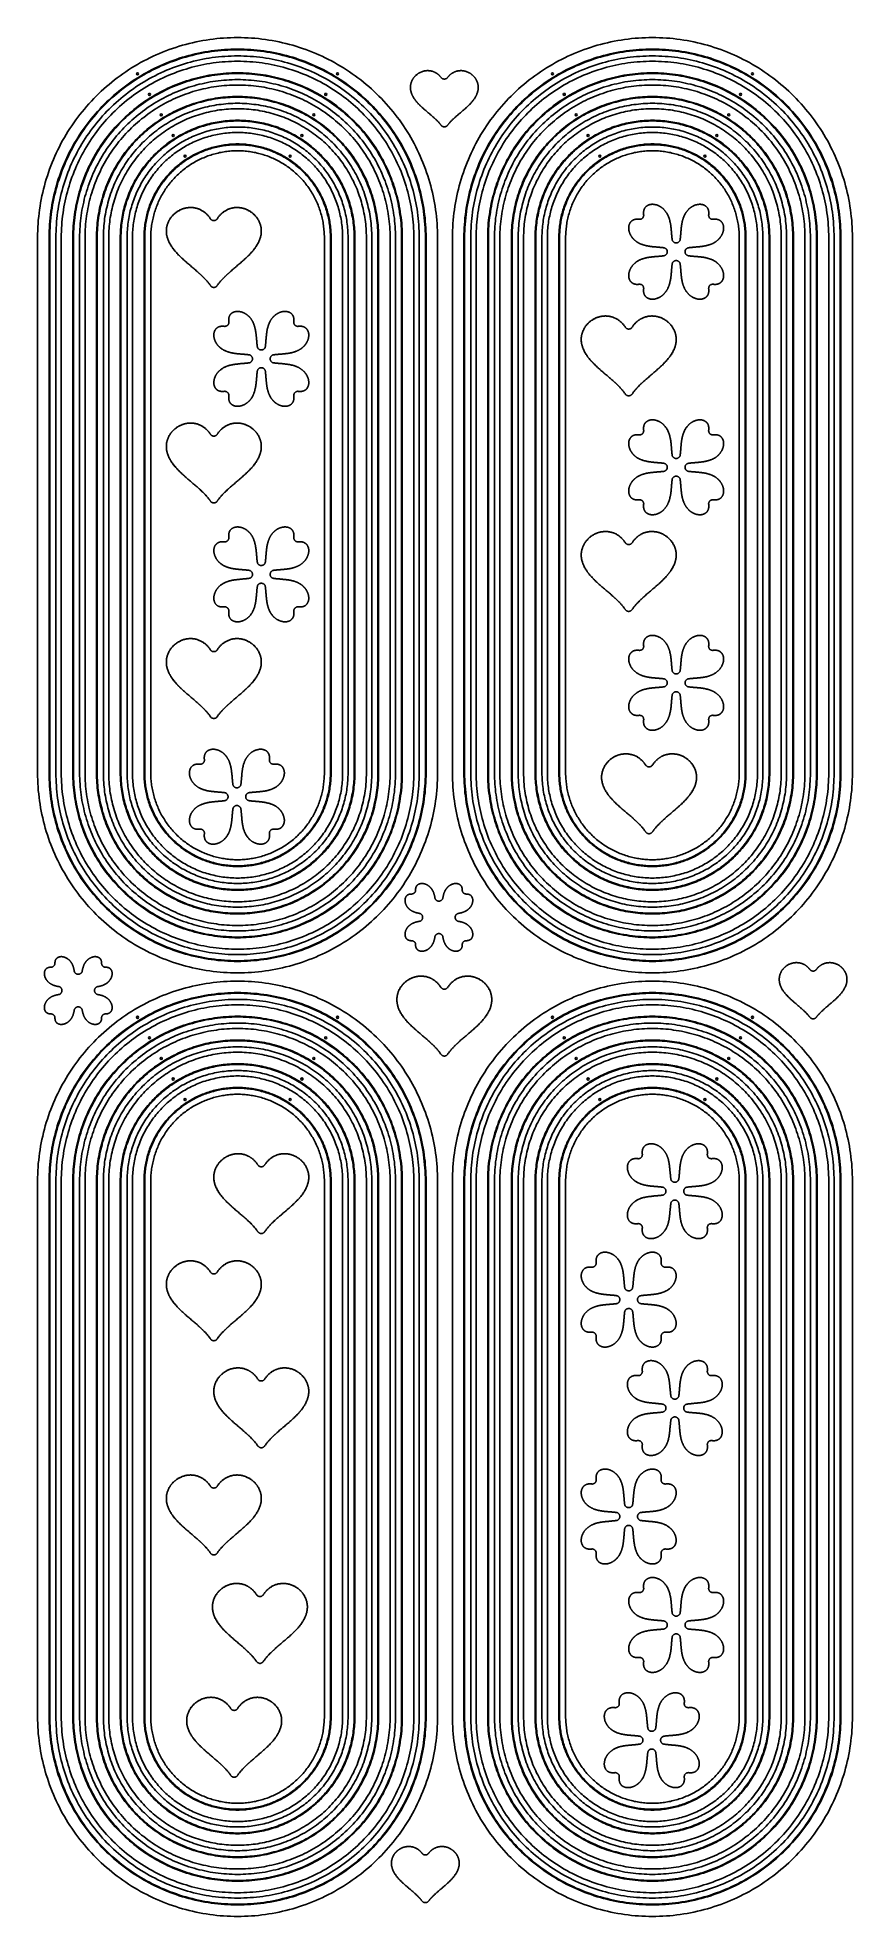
# Model space of a CAD drawing. Header units: metres. Extents: x 9 to 1211, y 9 to 2781.
import ezdxf

# ---------------------------------------------------------------- set-up
doc = ezdxf.new("R2010")
doc.units = ezdxf.units.M
for name, color, linetype in [('ACIKLIK', 5, 'Continuous'), ('ASKI_DELIK', 6, 'Continuous'), ('CAM_SABLON', 4, 'Continuous'), ('DIS_KENAR_V91_Z3', 1, 'Continuous'), ('LAMBA_T4_Z4', 3, 'Continuous')]:
    doc.layers.add(name, color=color, linetype=linetype)

msp = doc.modelspace()

# ---------------------------------------------------------------- linework, layer by layer
at = {"layer": 'ACIKLIK'}
for points in [[(36, 2485.9), (36, 2490.7), (36.2, 2495.4), (36.4, 2500), (36.7, 2504.7), (37, 2509.4), (37.5, 2514), (38, 2518.7), (38.6, 2523.3), (39.3, 2527.9), (40.1, 2532.5), (40.9, 2537.1), (41.9, 2541.7), (42.9, 2546.3), (44, 2550.8), (45.1, 2555.4), (46.4, 2559.9), (47.7, 2564.4), (49.1, 2568.8), (50.6, 2573.3), (52.2, 2577.7), (53.8, 2582), (55.5, 2586.4), (57.3, 2590.7), (59.2, 2595), (61.1, 2599.3), (63.1, 2603.5), (65.2, 2607.7), (67.4, 2611.8), (69.6, 2615.9), (71.9, 2620), (74.3, 2624), (76.7, 2628), (79.2, 2632), (81.8, 2635.9), (84.5, 2639.7), (87.2, 2643.5), (90, 2647.3), (92.8, 2651), (95.7, 2654.7), (98.7, 2658.3), (101.7, 2661.8), (104.8, 2665.3), (108, 2668.8), (111.2, 2672.2), (114.5, 2675.5), (117.8, 2678.8), (121.2, 2682), (124.7, 2685.2), (128.2, 2688.3), (131.7, 2691.3), (135.3, 2694.3), (139, 2697.2), (142.7, 2700), (146.5, 2702.8), (150.3, 2705.5), (154.1, 2708.2), (158, 2710.8), (162, 2713.3), (166, 2715.7), (170, 2718.1), (174.1, 2720.4), (178.2, 2722.6), (182.3, 2724.8), (186.5, 2726.9), (190.7, 2728.9), (195, 2730.8), (199.3, 2732.7), (203.6, 2734.5), (208, 2736.2), (212.3, 2737.8), (216.7, 2739.4), (221.2, 2740.9), (225.6, 2742.3), (230.1, 2743.6), (234.6, 2744.9), (239.2, 2746), (243.7, 2747.1), (248.3, 2748.1), (252.9, 2749.1), (257.5, 2749.9), (262.1, 2750.7), (266.7, 2751.4), (271.3, 2752), (276, 2752.5), (280.6, 2753), (285.3, 2753.3), (290, 2753.6), (294.6, 2753.8), (299.3, 2754), (304, 2754), (308.7, 2754), (313.4, 2753.8), (318, 2753.6), (322.7, 2753.3), (327.4, 2753), (332, 2752.5), (336.7, 2752), (341.3, 2751.4), (345.9, 2750.7), (350.5, 2749.9), (355.1, 2749.1), (359.7, 2748.1), (364.3, 2747.1), (368.8, 2746), (373.4, 2744.9), (377.9, 2743.6), (382.4, 2742.3), (386.8, 2740.9), (391.3, 2739.4), (395.7, 2737.8), (400, 2736.2), (404.4, 2734.5), (408.7, 2732.7), (413, 2730.8), (417.3, 2728.9), (421.5, 2726.9), (425.7, 2724.8), (429.8, 2722.6), (433.9, 2720.4), (438, 2718.1), (442, 2715.7), (446, 2713.3), (450, 2710.8), (453.9, 2708.2), (457.7, 2705.5), (461.5, 2702.8), (465.3, 2700), (469, 2697.2), (472.7, 2694.3), (476.3, 2691.3), (479.8, 2688.3), (483.3, 2685.2), (486.8, 2682), (490.2, 2678.8), (493.5, 2675.5), (496.8, 2672.2), (500, 2668.8), (503.2, 2665.3), (506.3, 2661.8), (509.3, 2658.3), (512.3, 2654.7), (515.2, 2651), (518, 2647.3), (520.8, 2643.5), (523.5, 2639.7), (526.2, 2635.9), (528.8, 2632), (531.3, 2628), (533.7, 2624), (536.1, 2620), (538.4, 2615.9), (540.6, 2611.8), (542.8, 2607.7), (544.9, 2603.5), (546.9, 2599.3), (548.8, 2595), (550.7, 2590.7), (552.5, 2586.4), (554.2, 2582), (555.8, 2577.7), (557.4, 2573.3), (558.9, 2568.8), (560.3, 2564.4), (561.6, 2559.9), (562.9, 2555.4), (564, 2550.8), (565.1, 2546.3), (566.1, 2541.7), (567.1, 2537.1), (567.9, 2532.5), (568.7, 2527.9), (569.4, 2523.3), (570, 2518.7), (570.5, 2514), (571, 2509.4), (571.3, 2504.7), (571.6, 2500), (571.8, 2495.4), (572, 2490.7), (572, 2485.9), (572, 1696.1), (572, 1691.3), (571.8, 1686.6), (571.6, 1682), (571.3, 1677.3), (571, 1672.6), (570.5, 1668), (570, 1663.3), (569.4, 1658.7), (568.7, 1654.1), (567.9, 1649.5), (567.1, 1644.9), (566.1, 1640.3), (565.1, 1635.7), (564, 1631.2), (562.9, 1626.6), (561.6, 1622.1), (560.3, 1617.6), (558.9, 1613.2), (557.4, 1608.7), (555.8, 1604.3), (554.2, 1600), (552.5, 1595.6), (550.7, 1591.3), (548.8, 1587), (546.9, 1582.7), (544.9, 1578.5), (542.8, 1574.3), (540.6, 1570.2), (538.4, 1566.1), (536.1, 1562), (533.7, 1558), (531.3, 1554), (528.8, 1550), (526.2, 1546.1), (523.5, 1542.3), (520.8, 1538.5), (518, 1534.7), (515.2, 1531), (512.3, 1527.3), (509.3, 1523.7), (506.3, 1520.2), (503.2, 1516.7), (500, 1513.2), (496.8, 1509.8), (493.5, 1506.5), (490.2, 1503.2), (486.8, 1500), (483.3, 1496.8), (479.8, 1493.7), (476.3, 1490.7), (472.7, 1487.7), (469, 1484.8), (465.3, 1482), (461.5, 1479.2), (457.7, 1476.5), (453.9, 1473.8), (450, 1471.2), (446, 1468.7), (442, 1466.3), (438, 1463.9), (433.9, 1461.6), (429.8, 1459.4), (425.7, 1457.2), (421.5, 1455.1), (417.3, 1453.1), (413, 1451.2), (408.7, 1449.3), (404.4, 1447.5), (400, 1445.8), (395.7, 1444.2), (391.3, 1442.6), (386.8, 1441.1), (382.4, 1439.7), (377.9, 1438.4), (373.4, 1437.1), (368.8, 1436), (364.3, 1434.9), (359.7, 1433.9), (355.1, 1432.9), (350.5, 1432.1), (345.9, 1431.3), (341.3, 1430.6), (336.7, 1430), (332, 1429.5), (327.4, 1429), (322.7, 1428.7), (318, 1428.4), (313.4, 1428.2), (308.7, 1428), (304, 1428), (299.3, 1428), (294.6, 1428.2), (290, 1428.4), (285.3, 1428.7), (280.6, 1429), (276, 1429.5), (271.3, 1430), (266.7, 1430.6), (262.1, 1431.3), (257.5, 1432.1), (252.9, 1432.9), (248.3, 1433.9), (243.7, 1434.9), (239.2, 1436), (234.6, 1437.1), (230.1, 1438.4), (225.6, 1439.7), (221.2, 1441.1), (216.7, 1442.6), (212.3, 1444.2), (208, 1445.8), (203.6, 1447.5), (199.3, 1449.3), (195, 1451.2), (190.7, 1453.1), (186.5, 1455.1), (182.3, 1457.2), (178.2, 1459.4), (174.1, 1461.6), (170, 1463.9), (166, 1466.3), (162, 1468.7), (158, 1471.2), (154.1, 1473.8), (150.3, 1476.5), (146.5, 1479.2), (142.7, 1482), (139, 1484.8), (135.3, 1487.7), (131.7, 1490.7), (128.2, 1493.7), (124.7, 1496.8), (121.2, 1500), (117.8, 1503.2), (114.5, 1506.5), (111.2, 1509.8), (108, 1513.2), (104.8, 1516.7), (101.7, 1520.2), (98.7, 1523.7), (95.7, 1527.3), (92.8, 1531), (90, 1534.7), (87.2, 1538.5), (84.5, 1542.3), (81.8, 1546.1), (79.2, 1550), (76.7, 1554), (74.3, 1558), (71.9, 1562), (69.6, 1566.1), (67.4, 1570.2), (65.2, 1574.3), (63.1, 1578.5), (61.1, 1582.7), (59.2, 1587), (57.3, 1591.3), (55.5, 1595.6), (53.8, 1600), (52.2, 1604.3), (50.6, 1608.7), (49.1, 1613.2), (47.7, 1617.6), (46.4, 1622.1), (45.1, 1626.6), (44, 1631.2), (42.9, 1635.7), (41.9, 1640.3), (40.9, 1644.9), (40.1, 1649.5), (39.3, 1654.1), (38.6, 1658.7), (38, 1663.3), (37.5, 1668), (37, 1672.6), (36.7, 1677.3), (36.4, 1682), (36.2, 1686.6), (36, 1691.3), (36, 1696.1), (36, 2485.9)], [(648, 2485.9), (648, 2490.7), (648.2, 2495.4), (648.4, 2500), (648.7, 2504.7), (649, 2509.4), (649.5, 2514), (650, 2518.7), (650.6, 2523.3), (651.3, 2527.9), (652.1, 2532.5), (652.9, 2537.1), (653.9, 2541.7), (654.9, 2546.3), (656, 2550.8), (657.1, 2555.4), (658.4, 2559.9), (659.7, 2564.4), (661.1, 2568.8), (662.6, 2573.3), (664.2, 2577.7), (665.8, 2582), (667.5, 2586.4), (669.3, 2590.7), (671.2, 2595), (673.1, 2599.3), (675.1, 2603.5), (677.2, 2607.7), (679.4, 2611.8), (681.6, 2615.9), (683.9, 2620), (686.3, 2624), (688.7, 2628), (691.2, 2632), (693.8, 2635.9), (696.5, 2639.7), (699.2, 2643.5), (702, 2647.3), (704.8, 2651), (707.7, 2654.7), (710.7, 2658.3), (713.7, 2661.8), (716.8, 2665.3), (720, 2668.8), (723.2, 2672.2), (726.5, 2675.5), (729.8, 2678.8), (733.2, 2682), (736.7, 2685.2), (740.2, 2688.3), (743.7, 2691.3), (747.3, 2694.3), (751, 2697.2), (754.7, 2700), (758.5, 2702.8), (762.3, 2705.5), (766.1, 2708.2), (770, 2710.8), (774, 2713.3), (778, 2715.7), (782, 2718.1), (786.1, 2720.4), (790.2, 2722.6), (794.3, 2724.8), (798.5, 2726.9), (802.7, 2728.9), (807, 2730.8), (811.3, 2732.7), (815.6, 2734.5), (820, 2736.2), (824.3, 2737.8), (828.7, 2739.4), (833.2, 2740.9), (837.6, 2742.3), (842.1, 2743.6), (846.6, 2744.9), (851.2, 2746), (855.7, 2747.1), (860.3, 2748.1), (864.9, 2749.1), (869.5, 2749.9), (874.1, 2750.7), (878.7, 2751.4), (883.3, 2752), (888, 2752.5), (892.6, 2753), (897.3, 2753.3), (902, 2753.6), (906.6, 2753.8), (911.3, 2754), (916, 2754), (920.7, 2754), (925.4, 2753.8), (930, 2753.6), (934.7, 2753.3), (939.4, 2753), (944, 2752.5), (948.7, 2752), (953.3, 2751.4), (957.9, 2750.7), (962.5, 2749.9), (967.1, 2749.1), (971.7, 2748.1), (976.3, 2747.1), (980.8, 2746), (985.4, 2744.9), (989.9, 2743.6), (994.4, 2742.3), (998.8, 2740.9), (1003.3, 2739.4), (1007.7, 2737.8), (1012, 2736.2), (1016.4, 2734.5), (1020.7, 2732.7), (1025, 2730.8), (1029.3, 2728.9), (1033.5, 2726.9), (1037.7, 2724.8), (1041.8, 2722.6), (1045.9, 2720.4), (1050, 2718.1), (1054, 2715.7), (1058, 2713.3), (1062, 2710.8), (1065.9, 2708.2), (1069.7, 2705.5), (1073.5, 2702.8), (1077.3, 2700), (1081, 2697.2), (1084.7, 2694.3), (1088.3, 2691.3), (1091.8, 2688.3), (1095.3, 2685.2), (1098.8, 2682), (1102.2, 2678.8), (1105.5, 2675.5), (1108.8, 2672.2), (1112, 2668.8), (1115.2, 2665.3), (1118.3, 2661.8), (1121.3, 2658.3), (1124.3, 2654.7), (1127.2, 2651), (1130, 2647.3), (1132.8, 2643.5), (1135.5, 2639.7), (1138.2, 2635.9), (1140.8, 2632), (1143.3, 2628), (1145.7, 2624), (1148.1, 2620), (1150.4, 2615.9), (1152.6, 2611.8), (1154.8, 2607.7), (1156.9, 2603.5), (1158.9, 2599.3), (1160.8, 2595), (1162.7, 2590.7), (1164.5, 2586.4), (1166.2, 2582), (1167.8, 2577.7), (1169.4, 2573.3), (1170.9, 2568.8), (1172.3, 2564.4), (1173.6, 2559.9), (1174.9, 2555.4), (1176, 2550.8), (1177.1, 2546.3), (1178.1, 2541.7), (1179.1, 2537.1), (1179.9, 2532.5), (1180.7, 2527.9), (1181.4, 2523.3), (1182, 2518.7), (1182.5, 2514), (1183, 2509.4), (1183.3, 2504.7), (1183.6, 2500), (1183.8, 2495.4), (1184, 2490.7), (1184, 2485.9), (1184, 1696.1), (1184, 1691.3), (1183.8, 1686.6), (1183.6, 1682), (1183.3, 1677.3), (1183, 1672.6), (1182.5, 1668), (1182, 1663.3), (1181.4, 1658.7), (1180.7, 1654.1), (1179.9, 1649.5), (1179.1, 1644.9), (1178.1, 1640.3), (1177.1, 1635.7), (1176, 1631.2), (1174.9, 1626.6), (1173.6, 1622.1), (1172.3, 1617.6), (1170.9, 1613.2), (1169.4, 1608.7), (1167.8, 1604.3), (1166.2, 1600), (1164.5, 1595.6), (1162.7, 1591.3), (1160.8, 1587), (1158.9, 1582.7), (1156.9, 1578.5), (1154.8, 1574.3), (1152.6, 1570.2), (1150.4, 1566.1), (1148.1, 1562), (1145.7, 1558), (1143.3, 1554), (1140.8, 1550), (1138.2, 1546.1), (1135.5, 1542.3), (1132.8, 1538.5), (1130, 1534.7), (1127.2, 1531), (1124.3, 1527.3), (1121.3, 1523.7), (1118.3, 1520.2), (1115.2, 1516.7), (1112, 1513.2), (1108.8, 1509.8), (1105.5, 1506.5), (1102.2, 1503.2), (1098.8, 1500), (1095.3, 1496.8), (1091.8, 1493.7), (1088.3, 1490.7), (1084.7, 1487.7), (1081, 1484.8), (1077.3, 1482), (1073.5, 1479.2), (1069.7, 1476.5), (1065.9, 1473.8), (1062, 1471.2), (1058, 1468.7), (1054, 1466.3), (1050, 1463.9), (1045.9, 1461.6), (1041.8, 1459.4), (1037.7, 1457.2), (1033.5, 1455.1), (1029.3, 1453.1), (1025, 1451.2), (1020.7, 1449.3), (1016.4, 1447.5), (1012, 1445.8), (1007.7, 1444.2), (1003.3, 1442.6), (998.8, 1441.1), (994.4, 1439.7), (989.9, 1438.4), (985.4, 1437.1), (980.8, 1436), (976.3, 1434.9), (971.7, 1433.9), (967.1, 1432.9), (962.5, 1432.1), (957.9, 1431.3), (953.3, 1430.6), (948.7, 1430), (944, 1429.5), (939.4, 1429), (934.7, 1428.7), (930, 1428.4), (925.4, 1428.2), (920.7, 1428), (916, 1428), (911.3, 1428), (906.6, 1428.2), (902, 1428.4), (897.3, 1428.7), (892.6, 1429), (888, 1429.5), (883.3, 1430), (878.7, 1430.6), (874.1, 1431.3), (869.5, 1432.1), (864.9, 1432.9), (860.3, 1433.9), (855.7, 1434.9), (851.2, 1436), (846.6, 1437.1), (842.1, 1438.4), (837.6, 1439.7), (833.2, 1441.1), (828.7, 1442.6), (824.3, 1444.2), (820, 1445.8), (815.6, 1447.5), (811.3, 1449.3), (807, 1451.2), (802.7, 1453.1), (798.5, 1455.1), (794.3, 1457.2), (790.2, 1459.4), (786.1, 1461.6), (782, 1463.9), (778, 1466.3), (774, 1468.7), (770, 1471.2), (766.1, 1473.8), (762.3, 1476.5), (758.5, 1479.2), (754.7, 1482), (751, 1484.8), (747.3, 1487.7), (743.7, 1490.7), (740.2, 1493.7), (736.7, 1496.8), (733.2, 1500), (729.8, 1503.2), (726.5, 1506.5), (723.2, 1509.8), (720, 1513.2), (716.8, 1516.7), (713.7, 1520.2), (710.7, 1523.7), (707.7, 1527.3), (704.8, 1531), (702, 1534.7), (699.2, 1538.5), (696.5, 1542.3), (693.8, 1546.1), (691.2, 1550), (688.7, 1554), (686.3, 1558), (683.9, 1562), (681.6, 1566.1), (679.4, 1570.2), (677.2, 1574.3), (675.1, 1578.5), (673.1, 1582.7), (671.2, 1587), (669.3, 1591.3), (667.5, 1595.6), (665.8, 1600), (664.2, 1604.3), (662.6, 1608.7), (661.1, 1613.2), (659.7, 1617.6), (658.4, 1622.1), (657.1, 1626.6), (656, 1631.2), (654.9, 1635.7), (653.9, 1640.3), (652.9, 1644.9), (652.1, 1649.5), (651.3, 1654.1), (650.6, 1658.7), (650, 1663.3), (649.5, 1668), (649, 1672.6), (648.7, 1677.3), (648.4, 1682), (648.2, 1686.6), (648, 1691.3), (648, 1696.1), (648, 2485.9)], [(71, 2485.9), (71, 2490.1), (71.1, 2494.1), (71.3, 2498.2), (71.6, 2502.3), (71.9, 2506.3), (72.3, 2510.4), (72.7, 2514.4), (73.3, 2518.4), (73.9, 2522.4), (74.5, 2526.5), (75.3, 2530.5), (76.1, 2534.4), (77, 2538.4), (77.9, 2542.4), (78.9, 2546.3), (80, 2550.2), (81.2, 2554.1), (82.4, 2558), (83.7, 2561.9), (85.1, 2565.7), (86.5, 2569.5), (88, 2573.3), (89.5, 2577), (91.1, 2580.8), (92.8, 2584.5), (94.6, 2588.1), (96.4, 2591.8), (98.3, 2595.4), (100.2, 2599), (102.2, 2602.5), (104.3, 2606), (106.4, 2609.5), (108.6, 2612.9), (110.8, 2616.3), (113.1, 2619.6), (115.5, 2623), (117.9, 2626.2), (120.4, 2629.4), (122.9, 2632.6), (125.5, 2635.8), (128.2, 2638.9), (130.8, 2641.9), (133.6, 2644.9), (136.4, 2647.9), (139.2, 2650.8), (142.1, 2653.6), (145.1, 2656.4), (148.1, 2659.2), (151.1, 2661.8), (154.2, 2664.5), (157.4, 2667.1), (160.6, 2669.6), (163.8, 2672.1), (167, 2674.5), (170.4, 2676.9), (173.7, 2679.2), (177.1, 2681.4), (180.5, 2683.6), (184, 2685.7), (187.5, 2687.8), (191, 2689.8), (194.6, 2691.7), (198.2, 2693.6), (201.9, 2695.4), (205.5, 2697.2), (209.2, 2698.9), (213, 2700.5), (216.7, 2702), (220.5, 2703.5), (224.3, 2704.9), (228.1, 2706.3), (232, 2707.6), (235.9, 2708.8), (239.8, 2710), (243.7, 2711.1), (247.6, 2712.1), (251.6, 2713), (255.6, 2713.9), (259.5, 2714.7), (263.5, 2715.5), (267.6, 2716.1), (271.6, 2716.7), (275.6, 2717.3), (279.6, 2717.7), (283.7, 2718.1), (287.7, 2718.4), (291.8, 2718.7), (295.9, 2718.9), (299.9, 2719), (304, 2719), (308.1, 2719), (312.1, 2718.9), (316.2, 2718.7), (320.3, 2718.4), (324.3, 2718.1), (328.4, 2717.7), (332.4, 2717.3), (336.4, 2716.7), (340.4, 2716.1), (344.5, 2715.5), (348.5, 2714.7), (352.4, 2713.9), (356.4, 2713), (360.4, 2712.1), (364.3, 2711.1), (368.2, 2710), (372.1, 2708.8), (376, 2707.6), (379.9, 2706.3), (383.7, 2704.9), (387.5, 2703.5), (391.3, 2702), (395, 2700.5), (398.8, 2698.9), (402.5, 2697.2), (406.1, 2695.4), (409.8, 2693.6), (413.4, 2691.7), (417, 2689.8), (420.5, 2687.8), (424, 2685.7), (427.5, 2683.6), (430.9, 2681.4), (434.3, 2679.2), (437.6, 2676.9), (441, 2674.5), (444.2, 2672.1), (447.4, 2669.6), (450.6, 2667.1), (453.8, 2664.5), (456.9, 2661.8), (459.9, 2659.2), (462.9, 2656.4), (465.9, 2653.6), (468.8, 2650.8), (471.6, 2647.9), (474.4, 2644.9), (477.2, 2641.9), (479.8, 2638.9), (482.5, 2635.8), (485.1, 2632.6), (487.6, 2629.4), (490.1, 2626.2), (492.5, 2623), (494.9, 2619.6), (497.2, 2616.3), (499.4, 2612.9), (501.6, 2609.5), (503.7, 2606), (505.8, 2602.5), (507.8, 2599), (509.7, 2595.4), (511.6, 2591.8), (513.4, 2588.1), (515.2, 2584.5), (516.9, 2580.8), (518.5, 2577), (520, 2573.3), (521.5, 2569.5), (522.9, 2565.7), (524.3, 2561.9), (525.6, 2558), (526.8, 2554.1), (528, 2550.2), (529.1, 2546.3), (530.1, 2542.4), (531, 2538.4), (531.9, 2534.4), (532.7, 2530.5), (533.5, 2526.5), (534.1, 2522.4), (534.7, 2518.4), (535.3, 2514.4), (535.7, 2510.4), (536.1, 2506.3), (536.4, 2502.3), (536.7, 2498.2), (536.9, 2494.1), (537, 2490.1), (537, 2485.9), (537, 1696.1), (537, 1691.9), (536.9, 1687.9), (536.7, 1683.8), (536.4, 1679.7), (536.1, 1675.7), (535.7, 1671.6), (535.3, 1667.6), (534.7, 1663.6), (534.1, 1659.6), (533.5, 1655.5), (532.7, 1651.5), (531.9, 1647.6), (531, 1643.6), (530.1, 1639.6), (529.1, 1635.7), (528, 1631.8), (526.8, 1627.9), (525.6, 1624), (524.3, 1620.1), (522.9, 1616.3), (521.5, 1612.5), (520, 1608.7), (518.5, 1605), (516.9, 1601.2), (515.2, 1597.5), (513.4, 1593.9), (511.6, 1590.2), (509.7, 1586.6), (507.8, 1583), (505.8, 1579.5), (503.7, 1576), (501.6, 1572.5), (499.4, 1569.1), (497.2, 1565.7), (494.9, 1562.4), (492.5, 1559), (490.1, 1555.8), (487.6, 1552.6), (485.1, 1549.4), (482.5, 1546.2), (479.8, 1543.1), (477.2, 1540.1), (474.4, 1537.1), (471.6, 1534.1), (468.8, 1531.2), (465.9, 1528.4), (462.9, 1525.6), (459.9, 1522.8), (456.9, 1520.2), (453.8, 1517.5), (450.6, 1514.9), (447.4, 1512.4), (444.2, 1509.9), (441, 1507.5), (437.6, 1505.1), (434.3, 1502.8), (430.9, 1500.6), (427.5, 1498.4), (424, 1496.3), (420.5, 1494.2), (417, 1492.2), (413.4, 1490.3), (409.8, 1488.4), (406.1, 1486.6), (402.5, 1484.8), (398.8, 1483.1), (395, 1481.5), (391.3, 1480), (387.5, 1478.5), (383.7, 1477.1), (379.9, 1475.7), (376, 1474.4), (372.1, 1473.2), (368.2, 1472), (364.3, 1470.9), (360.4, 1469.9), (356.4, 1469), (352.4, 1468.1), (348.5, 1467.3), (344.5, 1466.5), (340.4, 1465.9), (336.4, 1465.3), (332.4, 1464.7), (328.4, 1464.3), (324.3, 1463.9), (320.3, 1463.6), (316.2, 1463.3), (312.1, 1463.1), (308.1, 1463), (304, 1463), (299.9, 1463), (295.9, 1463.1), (291.8, 1463.3), (287.7, 1463.6), (283.7, 1463.9), (279.6, 1464.3), (275.6, 1464.7), (271.6, 1465.3), (267.6, 1465.9), (263.5, 1466.5), (259.5, 1467.3), (255.6, 1468.1), (251.6, 1469), (247.6, 1469.9), (243.7, 1470.9), (239.8, 1472), (235.9, 1473.2), (232, 1474.4), (228.1, 1475.7), (224.3, 1477.1), (220.5, 1478.5), (216.7, 1480), (213, 1481.5), (209.2, 1483.1), (205.5, 1484.8), (201.9, 1486.6), (198.2, 1488.4), (194.6, 1490.3), (191, 1492.2), (187.5, 1494.2), (184, 1496.3), (180.5, 1498.4), (177.1, 1500.6), (173.7, 1502.8), (170.4, 1505.1), (167, 1507.5), (163.8, 1509.9), (160.6, 1512.4), (157.4, 1514.9), (154.2, 1517.5), (151.1, 1520.2), (148.1, 1522.8), (145.1, 1525.6), (142.1, 1528.4), (139.2, 1531.2), (136.4, 1534.1), (133.6, 1537.1), (130.8, 1540.1), (128.2, 1543.1), (125.5, 1546.2), (122.9, 1549.4), (120.4, 1552.6), (117.9, 1555.8), (115.5, 1559), (113.1, 1562.4), (110.8, 1565.7), (108.6, 1569.1), (106.4, 1572.5), (104.3, 1576), (102.2, 1579.5), (100.2, 1583), (98.3, 1586.6), (96.4, 1590.2), (94.6, 1593.9), (92.8, 1597.5), (91.1, 1601.2), (89.5, 1605), (88, 1608.7), (86.5, 1612.5), (85.1, 1616.3), (83.7, 1620.1), (82.4, 1624), (81.2, 1627.9), (80, 1631.8), (78.9, 1635.7), (77.9, 1639.6), (77, 1643.6), (76.1, 1647.6), (75.3, 1651.5), (74.5, 1655.5), (73.9, 1659.6), (73.3, 1663.6), (72.7, 1667.6), (72.3, 1671.6), (71.9, 1675.7), (71.6, 1679.7), (71.3, 1683.8), (71.1, 1687.9), (71, 1691.9), (71, 1696.1), (71, 2485.9)], [(683, 2485.9), (683, 2490.1), (683.1, 2494.1), (683.3, 2498.2), (683.6, 2502.3), (683.9, 2506.3), (684.3, 2510.4), (684.7, 2514.4), (685.3, 2518.4), (685.9, 2522.4), (686.5, 2526.5), (687.3, 2530.5), (688.1, 2534.4), (689, 2538.4), (689.9, 2542.4), (690.9, 2546.3), (692, 2550.2), (693.2, 2554.1), (694.4, 2558), (695.7, 2561.9), (697.1, 2565.7), (698.5, 2569.5), (700, 2573.3), (701.5, 2577), (703.1, 2580.8), (704.8, 2584.5), (706.6, 2588.1), (708.4, 2591.8), (710.3, 2595.4), (712.2, 2599), (714.2, 2602.5), (716.3, 2606), (718.4, 2609.5), (720.6, 2612.9), (722.8, 2616.3), (725.1, 2619.6), (727.5, 2623), (729.9, 2626.2), (732.4, 2629.4), (734.9, 2632.6), (737.5, 2635.8), (740.2, 2638.9), (742.8, 2641.9), (745.6, 2644.9), (748.4, 2647.9), (751.2, 2650.8), (754.1, 2653.6), (757.1, 2656.4), (760.1, 2659.2), (763.1, 2661.8), (766.2, 2664.5), (769.4, 2667.1), (772.6, 2669.6), (775.8, 2672.1), (779, 2674.5), (782.4, 2676.9), (785.7, 2679.2), (789.1, 2681.4), (792.5, 2683.6), (796, 2685.7), (799.5, 2687.8), (803, 2689.8), (806.6, 2691.7), (810.2, 2693.6), (813.9, 2695.4), (817.5, 2697.2), (821.2, 2698.9), (825, 2700.5), (828.7, 2702), (832.5, 2703.5), (836.3, 2704.9), (840.1, 2706.3), (844, 2707.6), (847.9, 2708.8), (851.8, 2710), (855.7, 2711.1), (859.6, 2712.1), (863.6, 2713), (867.6, 2713.9), (871.5, 2714.7), (875.5, 2715.5), (879.6, 2716.1), (883.6, 2716.7), (887.6, 2717.3), (891.6, 2717.7), (895.7, 2718.1), (899.7, 2718.4), (903.8, 2718.7), (907.9, 2718.9), (911.9, 2719), (916, 2719), (920.1, 2719), (924.1, 2718.9), (928.2, 2718.7), (932.3, 2718.4), (936.3, 2718.1), (940.4, 2717.7), (944.4, 2717.3), (948.4, 2716.7), (952.4, 2716.1), (956.5, 2715.5), (960.5, 2714.7), (964.4, 2713.9), (968.4, 2713), (972.4, 2712.1), (976.3, 2711.1), (980.2, 2710), (984.1, 2708.8), (988, 2707.6), (991.9, 2706.3), (995.7, 2704.9), (999.5, 2703.5), (1003.3, 2702), (1007, 2700.5), (1010.8, 2698.9), (1014.5, 2697.2), (1018.1, 2695.4), (1021.8, 2693.6), (1025.4, 2691.7), (1029, 2689.8), (1032.5, 2687.8), (1036, 2685.7), (1039.5, 2683.6), (1042.9, 2681.4), (1046.3, 2679.2), (1049.6, 2676.9), (1053, 2674.5), (1056.2, 2672.1), (1059.4, 2669.6), (1062.6, 2667.1), (1065.8, 2664.5), (1068.9, 2661.8), (1071.9, 2659.2), (1074.9, 2656.4), (1077.9, 2653.6), (1080.8, 2650.8), (1083.6, 2647.9), (1086.4, 2644.9), (1089.2, 2641.9), (1091.8, 2638.9), (1094.5, 2635.8), (1097.1, 2632.6), (1099.6, 2629.4), (1102.1, 2626.2), (1104.5, 2623), (1106.9, 2619.6), (1109.2, 2616.3), (1111.4, 2612.9), (1113.6, 2609.5), (1115.7, 2606), (1117.8, 2602.5), (1119.8, 2599), (1121.7, 2595.4), (1123.6, 2591.8), (1125.4, 2588.1), (1127.2, 2584.5), (1128.9, 2580.8), (1130.5, 2577), (1132, 2573.3), (1133.5, 2569.5), (1134.9, 2565.7), (1136.3, 2561.9), (1137.6, 2558), (1138.8, 2554.1), (1140, 2550.2), (1141.1, 2546.3), (1142.1, 2542.4), (1143, 2538.4), (1143.9, 2534.4), (1144.7, 2530.5), (1145.5, 2526.5), (1146.1, 2522.4), (1146.7, 2518.4), (1147.3, 2514.4), (1147.7, 2510.4), (1148.1, 2506.3), (1148.4, 2502.3), (1148.7, 2498.2), (1148.9, 2494.1), (1149, 2490.1), (1149, 2485.9), (1149, 1696.1), (1149, 1691.9), (1148.9, 1687.9), (1148.7, 1683.8), (1148.4, 1679.7), (1148.1, 1675.7), (1147.7, 1671.6), (1147.3, 1667.6), (1146.7, 1663.6), (1146.1, 1659.6), (1145.5, 1655.5), (1144.7, 1651.5), (1143.9, 1647.6), (1143, 1643.6), (1142.1, 1639.6), (1141.1, 1635.7), (1140, 1631.8), (1138.8, 1627.9), (1137.6, 1624), (1136.3, 1620.1), (1134.9, 1616.3), (1133.5, 1612.5), (1132, 1608.7), (1130.5, 1605), (1128.9, 1601.2), (1127.2, 1597.5), (1125.4, 1593.9), (1123.6, 1590.2), (1121.7, 1586.6), (1119.8, 1583), (1117.8, 1579.5), (1115.7, 1576), (1113.6, 1572.5), (1111.4, 1569.1), (1109.2, 1565.7), (1106.9, 1562.4), (1104.5, 1559), (1102.1, 1555.8), (1099.6, 1552.6), (1097.1, 1549.4), (1094.5, 1546.2), (1091.8, 1543.1), (1089.2, 1540.1), (1086.4, 1537.1), (1083.6, 1534.1), (1080.8, 1531.2), (1077.9, 1528.4), (1074.9, 1525.6), (1071.9, 1522.8), (1068.9, 1520.2), (1065.8, 1517.5), (1062.6, 1514.9), (1059.4, 1512.4), (1056.2, 1509.9), (1053, 1507.5), (1049.6, 1505.1), (1046.3, 1502.8), (1042.9, 1500.6), (1039.5, 1498.4), (1036, 1496.3), (1032.5, 1494.2), (1029, 1492.2), (1025.4, 1490.3), (1021.8, 1488.4), (1018.1, 1486.6), (1014.5, 1484.8), (1010.8, 1483.1), (1007, 1481.5), (1003.3, 1480), (999.5, 1478.5), (995.7, 1477.1), (991.9, 1475.7), (988, 1474.4), (984.1, 1473.2), (980.2, 1472), (976.3, 1470.9), (972.4, 1469.9), (968.4, 1469), (964.4, 1468.1), (960.5, 1467.3), (956.5, 1466.5), (952.4, 1465.9), (948.4, 1465.3), (944.4, 1464.7), (940.4, 1464.3), (936.3, 1463.9), (932.3, 1463.6), (928.2, 1463.3), (924.1, 1463.1), (920.1, 1463), (916, 1463), (911.9, 1463), (907.9, 1463.1), (903.8, 1463.3), (899.7, 1463.6), (895.7, 1463.9), (891.6, 1464.3), (887.6, 1464.7), (883.6, 1465.3), (879.6, 1465.9), (875.5, 1466.5), (871.5, 1467.3), (867.6, 1468.1), (863.6, 1469), (859.6, 1469.9), (855.7, 1470.9), (851.8, 1472), (847.9, 1473.2), (844, 1474.4), (840.1, 1475.7), (836.3, 1477.1), (832.5, 1478.5), (828.7, 1480), (825, 1481.5), (821.2, 1483.1), (817.5, 1484.8), (813.9, 1486.6), (810.2, 1488.4), (806.6, 1490.3), (803, 1492.2), (799.5, 1494.2), (796, 1496.3), (792.5, 1498.4), (789.1, 1500.6), (785.7, 1502.8), (782.4, 1505.1), (779, 1507.5), (775.8, 1509.9), (772.6, 1512.4), (769.4, 1514.9), (766.2, 1517.5), (763.1, 1520.2), (760.1, 1522.8), (757.1, 1525.6), (754.1, 1528.4), (751.2, 1531.2), (748.4, 1534.1), (745.6, 1537.1), (742.8, 1540.1), (740.2, 1543.1), (737.5, 1546.2), (734.9, 1549.4), (732.4, 1552.6), (729.9, 1555.8), (727.5, 1559), (725.1, 1562.4), (722.8, 1565.7), (720.6, 1569.1), (718.4, 1572.5), (716.3, 1576), (714.2, 1579.5), (712.2, 1583), (710.3, 1586.6), (708.4, 1590.2), (706.6, 1593.9), (704.8, 1597.5), (703.1, 1601.2), (701.5, 1605), (700, 1608.7), (698.5, 1612.5), (697.1, 1616.3), (695.7, 1620.1), (694.4, 1624), (693.2, 1627.9), (692, 1631.8), (690.9, 1635.7), (689.9, 1639.6), (689, 1643.6), (688.1, 1647.6), (687.3, 1651.5), (686.5, 1655.5), (685.9, 1659.6), (685.3, 1663.6), (684.7, 1667.6), (684.3, 1671.6), (683.9, 1675.7), (683.6, 1679.7), (683.3, 1683.8), (683.1, 1687.9), (683, 1691.9), (683, 1696.1), (683, 2485.9)], [(106, 2485.9), (106, 2489.5), (106.1, 2492.9), (106.3, 2496.4), (106.5, 2499.8), (106.8, 2503.3), (107.1, 2506.7), (107.5, 2510.1), (107.9, 2513.6), (108.4, 2517), (109, 2520.4), (109.6, 2523.8), (110.3, 2527.2), (111.1, 2530.5), (111.9, 2533.9), (112.7, 2537.2), (113.7, 2540.6), (114.7, 2543.9), (115.7, 2547.2), (116.8, 2550.5), (117.9, 2553.7), (119.2, 2557), (120.4, 2560.2), (121.7, 2563.4), (123.1, 2566.5), (124.6, 2569.7), (126, 2572.8), (127.6, 2575.9), (129.2, 2579), (130.8, 2582), (132.5, 2585), (134.3, 2588), (136.1, 2590.9), (137.9, 2593.8), (139.9, 2596.7), (141.8, 2599.6), (143.8, 2602.4), (145.9, 2605.2), (148, 2607.9), (150.1, 2610.6), (152.3, 2613.3), (154.6, 2615.9), (156.9, 2618.5), (159.2, 2621), (161.6, 2623.5), (164, 2626), (166.5, 2628.4), (169, 2630.8), (171.5, 2633.1), (174.1, 2635.4), (176.7, 2637.7), (179.4, 2639.9), (182.1, 2642), (184.8, 2644.1), (187.6, 2646.2), (190.4, 2648.2), (193.3, 2650.1), (196.2, 2652.1), (199.1, 2653.9), (202, 2655.7), (205, 2657.5), (208, 2659.2), (211, 2660.8), (214.1, 2662.4), (217.2, 2664), (220.3, 2665.4), (223.5, 2666.9), (226.6, 2668.3), (229.8, 2669.6), (233, 2670.8), (236.3, 2672.1), (239.5, 2673.2), (242.8, 2674.3), (246.1, 2675.3), (249.4, 2676.3), (252.8, 2677.3), (256.1, 2678.1), (259.5, 2678.9), (262.8, 2679.7), (266.2, 2680.4), (269.6, 2681), (273, 2681.6), (276.4, 2682.1), (279.9, 2682.5), (283.3, 2682.9), (286.7, 2683.2), (290.2, 2683.5), (293.6, 2683.7), (297.1, 2683.9), (300.5, 2684), (304, 2684), (307.5, 2684), (310.9, 2683.9), (314.4, 2683.7), (317.8, 2683.5), (321.3, 2683.2), (324.7, 2682.9), (328.1, 2682.5), (331.6, 2682.1), (335, 2681.6), (338.4, 2681), (341.8, 2680.4), (345.2, 2679.7), (348.5, 2678.9), (351.9, 2678.1), (355.2, 2677.3), (358.6, 2676.3), (361.9, 2675.3), (365.2, 2674.3), (368.5, 2673.2), (371.7, 2672.1), (375, 2670.8), (378.2, 2669.6), (381.4, 2668.3), (384.5, 2666.9), (387.7, 2665.4), (390.8, 2664), (393.9, 2662.4), (397, 2660.8), (400, 2659.2), (403, 2657.5), (406, 2655.7), (408.9, 2653.9), (411.8, 2652.1), (414.7, 2650.1), (417.6, 2648.2), (420.4, 2646.2), (423.2, 2644.1), (425.9, 2642), (428.6, 2639.9), (431.3, 2637.7), (433.9, 2635.4), (436.5, 2633.1), (439, 2630.8), (441.5, 2628.4), (444, 2626), (446.4, 2623.5), (448.8, 2621), (451.1, 2618.5), (453.4, 2615.9), (455.7, 2613.3), (457.9, 2610.6), (460, 2607.9), (462.1, 2605.2), (464.2, 2602.4), (466.2, 2599.6), (468.1, 2596.7), (470.1, 2593.8), (471.9, 2590.9), (473.7, 2588), (475.5, 2585), (477.2, 2582), (478.8, 2579), (480.4, 2575.9), (482, 2572.8), (483.4, 2569.7), (484.9, 2566.5), (486.3, 2563.4), (487.6, 2560.2), (488.8, 2557), (490.1, 2553.7), (491.2, 2550.5), (492.3, 2547.2), (493.3, 2543.9), (494.3, 2540.6), (495.3, 2537.2), (496.1, 2533.9), (496.9, 2530.5), (497.7, 2527.2), (498.4, 2523.8), (499, 2520.4), (499.6, 2517), (500.1, 2513.6), (500.5, 2510.1), (500.9, 2506.7), (501.2, 2503.3), (501.5, 2499.8), (501.7, 2496.4), (501.9, 2492.9), (502, 2489.5), (502, 2485.9), (502, 1696.1), (502, 1692.5), (501.9, 1689.1), (501.7, 1685.6), (501.5, 1682.2), (501.2, 1678.7), (500.9, 1675.3), (500.5, 1671.9), (500.1, 1668.4), (499.6, 1665), (499, 1661.6), (498.4, 1658.2), (497.7, 1654.8), (496.9, 1651.5), (496.1, 1648.1), (495.3, 1644.8), (494.3, 1641.4), (493.3, 1638.1), (492.3, 1634.8), (491.2, 1631.5), (490.1, 1628.3), (488.8, 1625), (487.6, 1621.8), (486.3, 1618.6), (484.9, 1615.5), (483.4, 1612.3), (482, 1609.2), (480.4, 1606.1), (478.8, 1603), (477.2, 1600), (475.5, 1597), (473.7, 1594), (471.9, 1591.1), (470.1, 1588.2), (468.1, 1585.3), (466.2, 1582.4), (464.2, 1579.6), (462.1, 1576.8), (460, 1574.1), (457.9, 1571.4), (455.7, 1568.7), (453.4, 1566.1), (451.1, 1563.5), (448.8, 1561), (446.4, 1558.5), (444, 1556), (441.5, 1553.6), (439, 1551.2), (436.5, 1548.9), (433.9, 1546.6), (431.3, 1544.3), (428.6, 1542.1), (425.9, 1540), (423.2, 1537.9), (420.4, 1535.8), (417.6, 1533.8), (414.7, 1531.9), (411.8, 1529.9), (408.9, 1528.1), (406, 1526.3), (403, 1524.5), (400, 1522.8), (397, 1521.2), (393.9, 1519.6), (390.8, 1518), (387.7, 1516.6), (384.5, 1515.1), (381.4, 1513.7), (378.2, 1512.4), (375, 1511.2), (371.7, 1509.9), (368.5, 1508.8), (365.2, 1507.7), (361.9, 1506.7), (358.6, 1505.7), (355.2, 1504.7), (351.9, 1503.9), (348.5, 1503.1), (345.2, 1502.3), (341.8, 1501.6), (338.4, 1501), (335, 1500.4), (331.6, 1499.9), (328.1, 1499.5), (324.7, 1499.1), (321.3, 1498.8), (317.8, 1498.5), (314.4, 1498.3), (310.9, 1498.1), (307.5, 1498), (304, 1498), (300.5, 1498), (297.1, 1498.1), (293.6, 1498.3), (290.2, 1498.5), (286.7, 1498.8), (283.3, 1499.1), (279.9, 1499.5), (276.4, 1499.9), (273, 1500.4), (269.6, 1501), (266.2, 1501.6), (262.8, 1502.3), (259.5, 1503.1), (256.1, 1503.9), (252.8, 1504.7), (249.4, 1505.7), (246.1, 1506.7), (242.8, 1507.7), (239.5, 1508.8), (236.3, 1509.9), (233, 1511.2), (229.8, 1512.4), (226.6, 1513.7), (223.5, 1515.1), (220.3, 1516.6), (217.2, 1518), (214.1, 1519.6), (211, 1521.2), (208, 1522.8), (205, 1524.5), (202, 1526.3), (199.1, 1528.1), (196.2, 1529.9), (193.3, 1531.9), (190.4, 1533.8), (187.6, 1535.8), (184.8, 1537.9), (182.1, 1540), (179.4, 1542.1), (176.7, 1544.3), (174.1, 1546.6), (171.5, 1548.9), (169, 1551.2), (166.5, 1553.6), (164, 1556), (161.6, 1558.5), (159.2, 1561), (156.9, 1563.5), (154.6, 1566.1), (152.3, 1568.7), (150.1, 1571.4), (148, 1574.1), (145.9, 1576.8), (143.8, 1579.6), (141.8, 1582.4), (139.9, 1585.3), (137.9, 1588.2), (136.1, 1591.1), (134.3, 1594), (132.5, 1597), (130.8, 1600), (129.2, 1603), (127.6, 1606.1), (126, 1609.2), (124.6, 1612.3), (123.1, 1615.5), (121.7, 1618.6), (120.4, 1621.8), (119.2, 1625), (117.9, 1628.3), (116.8, 1631.5), (115.7, 1634.8), (114.7, 1638.1), (113.7, 1641.4), (112.7, 1644.8), (111.9, 1648.1), (111.1, 1651.5), (110.3, 1654.8), (109.6, 1658.2), (109, 1661.6), (108.4, 1665), (107.9, 1668.4), (107.5, 1671.9), (107.1, 1675.3), (106.8, 1678.7), (106.5, 1682.2), (106.3, 1685.6), (106.1, 1689.1), (106, 1692.5), (106, 1696.1), (106, 2485.9)], [(718, 2485.9), (718, 2489.5), (718.1, 2492.9), (718.3, 2496.4), (718.5, 2499.8), (718.8, 2503.3), (719.1, 2506.7), (719.5, 2510.1), (719.9, 2513.6), (720.4, 2517), (721, 2520.4), (721.6, 2523.8), (722.3, 2527.2), (723.1, 2530.5), (723.9, 2533.9), (724.7, 2537.2), (725.7, 2540.6), (726.7, 2543.9), (727.7, 2547.2), (728.8, 2550.5), (729.9, 2553.7), (731.2, 2557), (732.4, 2560.2), (733.7, 2563.4), (735.1, 2566.5), (736.6, 2569.7), (738, 2572.8), (739.6, 2575.9), (741.2, 2579), (742.8, 2582), (744.5, 2585), (746.3, 2588), (748.1, 2590.9), (749.9, 2593.8), (751.9, 2596.7), (753.8, 2599.6), (755.8, 2602.4), (757.9, 2605.2), (760, 2607.9), (762.1, 2610.6), (764.3, 2613.3), (766.6, 2615.9), (768.9, 2618.5), (771.2, 2621), (773.6, 2623.5), (776, 2626), (778.5, 2628.4), (781, 2630.8), (783.5, 2633.1), (786.1, 2635.4), (788.7, 2637.7), (791.4, 2639.9), (794.1, 2642), (796.8, 2644.1), (799.6, 2646.2), (802.4, 2648.2), (805.3, 2650.1), (808.2, 2652.1), (811.1, 2653.9), (814, 2655.7), (817, 2657.5), (820, 2659.2), (823, 2660.8), (826.1, 2662.4), (829.2, 2664), (832.3, 2665.4), (835.5, 2666.9), (838.6, 2668.3), (841.8, 2669.6), (845, 2670.8), (848.3, 2672.1), (851.5, 2673.2), (854.8, 2674.3), (858.1, 2675.3), (861.4, 2676.3), (864.8, 2677.3), (868.1, 2678.1), (871.5, 2678.9), (874.8, 2679.7), (878.2, 2680.4), (881.6, 2681), (885, 2681.6), (888.4, 2682.1), (891.9, 2682.5), (895.3, 2682.9), (898.7, 2683.2), (902.2, 2683.5), (905.6, 2683.7), (909.1, 2683.9), (912.5, 2684), (916, 2684), (919.5, 2684), (922.9, 2683.9), (926.4, 2683.7), (929.8, 2683.5), (933.3, 2683.2), (936.7, 2682.9), (940.1, 2682.5), (943.6, 2682.1), (947, 2681.6), (950.4, 2681), (953.8, 2680.4), (957.2, 2679.7), (960.5, 2678.9), (963.9, 2678.1), (967.2, 2677.3), (970.6, 2676.3), (973.9, 2675.3), (977.2, 2674.3), (980.5, 2673.2), (983.7, 2672.1), (987, 2670.8), (990.2, 2669.6), (993.4, 2668.3), (996.5, 2666.9), (999.7, 2665.4), (1002.8, 2664), (1005.9, 2662.4), (1009, 2660.8), (1012, 2659.2), (1015, 2657.5), (1018, 2655.7), (1020.9, 2653.9), (1023.8, 2652.1), (1026.7, 2650.1), (1029.6, 2648.2), (1032.4, 2646.2), (1035.2, 2644.1), (1037.9, 2642), (1040.6, 2639.9), (1043.3, 2637.7), (1045.9, 2635.4), (1048.5, 2633.1), (1051, 2630.8), (1053.5, 2628.4), (1056, 2626), (1058.4, 2623.5), (1060.8, 2621), (1063.1, 2618.5), (1065.4, 2615.9), (1067.7, 2613.3), (1069.9, 2610.6), (1072, 2607.9), (1074.1, 2605.2), (1076.2, 2602.4), (1078.2, 2599.6), (1080.1, 2596.7), (1082.1, 2593.8), (1083.9, 2590.9), (1085.7, 2588), (1087.5, 2585), (1089.2, 2582), (1090.8, 2579), (1092.4, 2575.9), (1094, 2572.8), (1095.4, 2569.7), (1096.9, 2566.5), (1098.3, 2563.4), (1099.6, 2560.2), (1100.8, 2557), (1102.1, 2553.7), (1103.2, 2550.5), (1104.3, 2547.2), (1105.3, 2543.9), (1106.3, 2540.6), (1107.3, 2537.2), (1108.1, 2533.9), (1108.9, 2530.5), (1109.7, 2527.2), (1110.4, 2523.8), (1111, 2520.4), (1111.6, 2517), (1112.1, 2513.6), (1112.5, 2510.1), (1112.9, 2506.7), (1113.2, 2503.3), (1113.5, 2499.8), (1113.7, 2496.4), (1113.9, 2492.9), (1114, 2489.5), (1114, 2485.9), (1114, 1696.1), (1114, 1692.5), (1113.9, 1689.1), (1113.7, 1685.6), (1113.5, 1682.2), (1113.2, 1678.7), (1112.9, 1675.3), (1112.5, 1671.9), (1112.1, 1668.4), (1111.6, 1665), (1111, 1661.6), (1110.4, 1658.2), (1109.7, 1654.8), (1108.9, 1651.5), (1108.1, 1648.1), (1107.3, 1644.8), (1106.3, 1641.4), (1105.3, 1638.1), (1104.3, 1634.8), (1103.2, 1631.5), (1102.1, 1628.3), (1100.8, 1625), (1099.6, 1621.8), (1098.3, 1618.6), (1096.9, 1615.5), (1095.4, 1612.3), (1094, 1609.2), (1092.4, 1606.1), (1090.8, 1603), (1089.2, 1600), (1087.5, 1597), (1085.7, 1594), (1083.9, 1591.1), (1082.1, 1588.2), (1080.1, 1585.3), (1078.2, 1582.4), (1076.2, 1579.6), (1074.1, 1576.8), (1072, 1574.1), (1069.9, 1571.4), (1067.7, 1568.7), (1065.4, 1566.1), (1063.1, 1563.5), (1060.8, 1561), (1058.4, 1558.5), (1056, 1556), (1053.5, 1553.6), (1051, 1551.2), (1048.5, 1548.9), (1045.9, 1546.6), (1043.3, 1544.3), (1040.6, 1542.1), (1037.9, 1540), (1035.2, 1537.9), (1032.4, 1535.8), (1029.6, 1533.8), (1026.7, 1531.9), (1023.8, 1529.9), (1020.9, 1528.1), (1018, 1526.3), (1015, 1524.5), (1012, 1522.8), (1009, 1521.2), (1005.9, 1519.6), (1002.8, 1518), (999.7, 1516.6), (996.5, 1515.1), (993.4, 1513.7), (990.2, 1512.4), (987, 1511.2), (983.7, 1509.9), (980.5, 1508.8), (977.2, 1507.7), (973.9, 1506.7), (970.6, 1505.7), (967.2, 1504.7), (963.9, 1503.9), (960.5, 1503.1), (957.2, 1502.3), (953.8, 1501.6), (950.4, 1501), (947, 1500.4), (943.6, 1499.9), (940.1, 1499.5), (936.7, 1499.1), (933.3, 1498.8), (929.8, 1498.5), (926.4, 1498.3), (922.9, 1498.1), (919.5, 1498), (916, 1498), (912.5, 1498), (909.1, 1498.1), (905.6, 1498.3), (902.2, 1498.5), (898.7, 1498.8), (895.3, 1499.1), (891.9, 1499.5), (888.4, 1499.9), (885, 1500.4), (881.6, 1501), (878.2, 1501.6), (874.8, 1502.3), (871.5, 1503.1), (868.1, 1503.9), (864.8, 1504.7), (861.4, 1505.7), (858.1, 1506.7), (854.8, 1507.7), (851.5, 1508.8), (848.3, 1509.9), (845, 1511.2), (841.8, 1512.4), (838.6, 1513.7), (835.5, 1515.1), (832.3, 1516.6), (829.2, 1518), (826.1, 1519.6), (823, 1521.2), (820, 1522.8), (817, 1524.5), (814, 1526.3), (811.1, 1528.1), (808.2, 1529.9), (805.3, 1531.9), (802.4, 1533.8), (799.6, 1535.8), (796.8, 1537.9), (794.1, 1540), (791.4, 1542.1), (788.7, 1544.3), (786.1, 1546.6), (783.5, 1548.9), (781, 1551.2), (778.5, 1553.6), (776, 1556), (773.6, 1558.5), (771.2, 1561), (768.9, 1563.5), (766.6, 1566.1), (764.3, 1568.7), (762.1, 1571.4), (760, 1574.1), (757.9, 1576.8), (755.8, 1579.6), (753.8, 1582.4), (751.9, 1585.3), (749.9, 1588.2), (748.1, 1591.1), (746.3, 1594), (744.5, 1597), (742.8, 1600), (741.2, 1603), (739.6, 1606.1), (738, 1609.2), (736.6, 1612.3), (735.1, 1615.5), (733.7, 1618.6), (732.4, 1621.8), (731.2, 1625), (729.9, 1628.3), (728.8, 1631.5), (727.7, 1634.8), (726.7, 1638.1), (725.7, 1641.4), (724.7, 1644.8), (723.9, 1648.1), (723.1, 1651.5), (722.3, 1654.8), (721.6, 1658.2), (721, 1661.6), (720.4, 1665), (719.9, 1668.4), (719.5, 1671.9), (719.1, 1675.3), (718.8, 1678.7), (718.5, 1682.2), (718.3, 1685.6), (718.1, 1689.1), (718, 1692.5), (718, 1696.1), (718, 2485.9)], [(141, 2485.9), (141, 2488.8), (141.1, 2491.7), (141.2, 2494.5), (141.4, 2497.4), (141.6, 2500.2), (141.9, 2503), (142.2, 2505.9), (142.6, 2508.7), (143, 2511.5), (143.5, 2514.3), (144, 2517.1), (144.6, 2519.9), (145.2, 2522.7), (145.8, 2525.4), (146.6, 2528.2), (147.3, 2530.9), (148.1, 2533.7), (149, 2536.4), (149.9, 2539.1), (150.8, 2541.7), (151.8, 2544.4), (152.9, 2547.1), (154, 2549.7), (155.1, 2552.3), (156.3, 2554.9), (157.5, 2557.5), (158.8, 2560), (160.1, 2562.5), (161.4, 2565), (162.8, 2567.5), (164.3, 2570), (165.8, 2572.4), (167.3, 2574.8), (168.9, 2577.1), (170.5, 2579.5), (172.1, 2581.8), (173.8, 2584.1), (175.6, 2586.4), (177.3, 2588.6), (179.1, 2590.8), (181, 2592.9), (182.9, 2595.1), (184.8, 2597.2), (186.7, 2599.2), (188.7, 2601.3), (190.8, 2603.3), (192.8, 2605.2), (194.9, 2607.1), (197.1, 2609), (199.2, 2610.9), (201.4, 2612.7), (203.6, 2614.4), (205.9, 2616.2), (208.2, 2617.9), (210.5, 2619.5), (212.9, 2621.1), (215.2, 2622.7), (217.6, 2624.2), (220, 2625.7), (222.5, 2627.2), (225, 2628.6), (227.5, 2629.9), (230, 2631.2), (232.5, 2632.5), (235.1, 2633.7), (237.7, 2634.9), (240.3, 2636), (242.9, 2637.1), (245.6, 2638.2), (248.3, 2639.2), (250.9, 2640.1), (253.6, 2641), (256.3, 2641.9), (259.1, 2642.7), (261.8, 2643.4), (264.6, 2644.2), (267.3, 2644.8), (270.1, 2645.4), (272.9, 2646), (275.7, 2646.5), (278.5, 2647), (281.3, 2647.4), (284.1, 2647.8), (287, 2648.1), (289.8, 2648.4), (292.6, 2648.6), (295.5, 2648.8), (298.3, 2648.9), (301.2, 2649), (304, 2649), (306.8, 2649), (309.7, 2648.9), (312.5, 2648.8), (315.4, 2648.6), (318.2, 2648.4), (321, 2648.1), (323.9, 2647.8), (326.7, 2647.4), (329.5, 2647), (332.3, 2646.5), (335.1, 2646), (337.9, 2645.4), (340.7, 2644.8), (343.4, 2644.2), (346.2, 2643.4), (348.9, 2642.7), (351.7, 2641.9), (354.4, 2641), (357.1, 2640.1), (359.7, 2639.2), (362.4, 2638.2), (365.1, 2637.1), (367.7, 2636), (370.3, 2634.9), (372.9, 2633.7), (375.5, 2632.5), (378, 2631.2), (380.5, 2629.9), (383, 2628.6), (385.5, 2627.2), (388, 2625.7), (390.4, 2624.2), (392.8, 2622.7), (395.1, 2621.1), (397.5, 2619.5), (399.8, 2617.9), (402.1, 2616.2), (404.4, 2614.4), (406.6, 2612.7), (408.8, 2610.9), (410.9, 2609), (413.1, 2607.1), (415.2, 2605.2), (417.2, 2603.3), (419.3, 2601.3), (421.3, 2599.2), (423.2, 2597.2), (425.1, 2595.1), (427, 2592.9), (428.9, 2590.8), (430.7, 2588.6), (432.4, 2586.4), (434.2, 2584.1), (435.9, 2581.8), (437.5, 2579.5), (439.1, 2577.1), (440.7, 2574.8), (442.2, 2572.4), (443.7, 2570), (445.2, 2567.5), (446.6, 2565), (447.9, 2562.5), (449.2, 2560), (450.5, 2557.5), (451.7, 2554.9), (452.9, 2552.3), (454, 2549.7), (455.1, 2547.1), (456.2, 2544.4), (457.2, 2541.7), (458.1, 2539.1), (459, 2536.4), (459.9, 2533.7), (460.7, 2530.9), (461.4, 2528.2), (462.2, 2525.4), (462.8, 2522.7), (463.4, 2519.9), (464, 2517.1), (464.5, 2514.3), (465, 2511.5), (465.4, 2508.7), (465.8, 2505.9), (466.1, 2503), (466.4, 2500.2), (466.6, 2497.4), (466.8, 2494.5), (466.9, 2491.7), (467, 2488.8), (467, 2485.9), (467, 1696.1), (467, 1693.2), (466.9, 1690.3), (466.8, 1687.5), (466.6, 1684.6), (466.4, 1681.8), (466.1, 1679), (465.8, 1676.1), (465.4, 1673.3), (465, 1670.5), (464.5, 1667.7), (464, 1664.9), (463.4, 1662.1), (462.8, 1659.3), (462.2, 1656.6), (461.4, 1653.8), (460.7, 1651.1), (459.9, 1648.3), (459, 1645.6), (458.1, 1642.9), (457.2, 1640.3), (456.2, 1637.6), (455.1, 1634.9), (454, 1632.3), (452.9, 1629.7), (451.7, 1627.1), (450.5, 1624.5), (449.2, 1622), (447.9, 1619.5), (446.6, 1617), (445.2, 1614.5), (443.7, 1612), (442.2, 1609.6), (440.7, 1607.2), (439.1, 1604.9), (437.5, 1602.5), (435.9, 1600.2), (434.2, 1597.9), (432.4, 1595.6), (430.7, 1593.4), (428.9, 1591.2), (427, 1589.1), (425.1, 1586.9), (423.2, 1584.8), (421.3, 1582.8), (419.3, 1580.7), (417.2, 1578.7), (415.2, 1576.8), (413.1, 1574.9), (410.9, 1573), (408.8, 1571.1), (406.6, 1569.3), (404.4, 1567.6), (402.1, 1565.8), (399.8, 1564.1), (397.5, 1562.5), (395.1, 1560.9), (392.8, 1559.3), (390.4, 1557.8), (388, 1556.3), (385.5, 1554.8), (383, 1553.4), (380.5, 1552.1), (378, 1550.8), (375.5, 1549.5), (372.9, 1548.3), (370.3, 1547.1), (367.7, 1546), (365.1, 1544.9), (362.4, 1543.8), (359.7, 1542.8), (357.1, 1541.9), (354.4, 1541), (351.7, 1540.1), (348.9, 1539.3), (346.2, 1538.6), (343.4, 1537.8), (340.7, 1537.2), (337.9, 1536.6), (335.1, 1536), (332.3, 1535.5), (329.5, 1535), (326.7, 1534.6), (323.9, 1534.2), (321, 1533.9), (318.2, 1533.6), (315.4, 1533.4), (312.5, 1533.2), (309.7, 1533.1), (306.8, 1533), (304, 1533), (301.2, 1533), (298.3, 1533.1), (295.5, 1533.2), (292.6, 1533.4), (289.8, 1533.6), (287, 1533.9), (284.1, 1534.2), (281.3, 1534.6), (278.5, 1535), (275.7, 1535.5), (272.9, 1536), (270.1, 1536.6), (267.3, 1537.2), (264.6, 1537.8), (261.8, 1538.6), (259.1, 1539.3), (256.3, 1540.1), (253.6, 1541), (250.9, 1541.9), (248.3, 1542.8), (245.6, 1543.8), (242.9, 1544.9), (240.3, 1546), (237.7, 1547.1), (235.1, 1548.3), (232.5, 1549.5), (230, 1550.8), (227.5, 1552.1), (225, 1553.4), (222.5, 1554.8), (220, 1556.3), (217.6, 1557.8), (215.2, 1559.3), (212.9, 1560.9), (210.5, 1562.5), (208.2, 1564.1), (205.9, 1565.8), (203.6, 1567.6), (201.4, 1569.3), (199.2, 1571.1), (197.1, 1573), (194.9, 1574.9), (192.8, 1576.8), (190.8, 1578.7), (188.7, 1580.7), (186.7, 1582.8), (184.8, 1584.8), (182.9, 1586.9), (181, 1589.1), (179.1, 1591.2), (177.3, 1593.4), (175.6, 1595.6), (173.8, 1597.9), (172.1, 1600.2), (170.5, 1602.5), (168.9, 1604.9), (167.3, 1607.2), (165.8, 1609.6), (164.3, 1612), (162.8, 1614.5), (161.4, 1617), (160.1, 1619.5), (158.8, 1622), (157.5, 1624.5), (156.3, 1627.1), (155.1, 1629.7), (154, 1632.3), (152.9, 1634.9), (151.8, 1637.6), (150.8, 1640.3), (149.9, 1642.9), (149, 1645.6), (148.1, 1648.3), (147.3, 1651.1), (146.6, 1653.8), (145.8, 1656.6), (145.2, 1659.3), (144.6, 1662.1), (144, 1664.9), (143.5, 1667.7), (143, 1670.5), (142.6, 1673.3), (142.2, 1676.1), (141.9, 1679), (141.6, 1681.8), (141.4, 1684.6), (141.2, 1687.5), (141.1, 1690.3), (141, 1693.2), (141, 1696.1), (141, 2485.9)], [(753, 2485.9), (753, 2488.8), (753.1, 2491.7), (753.2, 2494.5), (753.4, 2497.4), (753.6, 2500.2), (753.9, 2503), (754.2, 2505.9), (754.6, 2508.7), (755, 2511.5), (755.5, 2514.3), (756, 2517.1), (756.6, 2519.9), (757.2, 2522.7), (757.8, 2525.4), (758.6, 2528.2), (759.3, 2530.9), (760.1, 2533.7), (761, 2536.4), (761.9, 2539.1), (762.8, 2541.7), (763.8, 2544.4), (764.9, 2547.1), (766, 2549.7), (767.1, 2552.3), (768.3, 2554.9), (769.5, 2557.5), (770.8, 2560), (772.1, 2562.5), (773.4, 2565), (774.8, 2567.5), (776.3, 2570), (777.8, 2572.4), (779.3, 2574.8), (780.9, 2577.1), (782.5, 2579.5), (784.1, 2581.8), (785.8, 2584.1), (787.6, 2586.4), (789.3, 2588.6), (791.1, 2590.8), (793, 2592.9), (794.9, 2595.1), (796.8, 2597.2), (798.7, 2599.2), (800.7, 2601.3), (802.8, 2603.3), (804.8, 2605.2), (806.9, 2607.1), (809.1, 2609), (811.2, 2610.9), (813.4, 2612.7), (815.6, 2614.4), (817.9, 2616.2), (820.2, 2617.9), (822.5, 2619.5), (824.9, 2621.1), (827.2, 2622.7), (829.6, 2624.2), (832, 2625.7), (834.5, 2627.2), (837, 2628.6), (839.5, 2629.9), (842, 2631.2), (844.5, 2632.5), (847.1, 2633.7), (849.7, 2634.9), (852.3, 2636), (854.9, 2637.1), (857.6, 2638.2), (860.3, 2639.2), (862.9, 2640.1), (865.6, 2641), (868.3, 2641.9), (871.1, 2642.7), (873.8, 2643.4), (876.6, 2644.2), (879.3, 2644.8), (882.1, 2645.4), (884.9, 2646), (887.7, 2646.5), (890.5, 2647), (893.3, 2647.4), (896.1, 2647.8), (899, 2648.1), (901.8, 2648.4), (904.6, 2648.6), (907.5, 2648.8), (910.3, 2648.9), (913.2, 2649), (916, 2649), (918.8, 2649), (921.7, 2648.9), (924.5, 2648.8), (927.4, 2648.6), (930.2, 2648.4), (933, 2648.1), (935.9, 2647.8), (938.7, 2647.4), (941.5, 2647), (944.3, 2646.5), (947.1, 2646), (949.9, 2645.4), (952.7, 2644.8), (955.4, 2644.2), (958.2, 2643.4), (960.9, 2642.7), (963.7, 2641.9), (966.4, 2641), (969.1, 2640.1), (971.7, 2639.2), (974.4, 2638.2), (977.1, 2637.1), (979.7, 2636), (982.3, 2634.9), (984.9, 2633.7), (987.5, 2632.5), (990, 2631.2), (992.5, 2629.9), (995, 2628.6), (997.5, 2627.2), (1000, 2625.7), (1002.4, 2624.2), (1004.8, 2622.7), (1007.1, 2621.1), (1009.5, 2619.5), (1011.8, 2617.9), (1014.1, 2616.2), (1016.4, 2614.4), (1018.6, 2612.7), (1020.8, 2610.9), (1022.9, 2609), (1025.1, 2607.1), (1027.2, 2605.2), (1029.2, 2603.3), (1031.3, 2601.3), (1033.3, 2599.2), (1035.2, 2597.2), (1037.1, 2595.1), (1039, 2592.9), (1040.9, 2590.8), (1042.7, 2588.6), (1044.4, 2586.4), (1046.2, 2584.1), (1047.9, 2581.8), (1049.5, 2579.5), (1051.1, 2577.1), (1052.7, 2574.8), (1054.2, 2572.4), (1055.7, 2570), (1057.2, 2567.5), (1058.6, 2565), (1059.9, 2562.5), (1061.2, 2560), (1062.5, 2557.5), (1063.7, 2554.9), (1064.9, 2552.3), (1066, 2549.7), (1067.1, 2547.1), (1068.2, 2544.4), (1069.2, 2541.7), (1070.1, 2539.1), (1071, 2536.4), (1071.9, 2533.7), (1072.7, 2530.9), (1073.4, 2528.2), (1074.2, 2525.4), (1074.8, 2522.7), (1075.4, 2519.9), (1076, 2517.1), (1076.5, 2514.3), (1077, 2511.5), (1077.4, 2508.7), (1077.8, 2505.9), (1078.1, 2503), (1078.4, 2500.2), (1078.6, 2497.4), (1078.8, 2494.5), (1078.9, 2491.7), (1079, 2488.8), (1079, 2485.9), (1079, 1696.1), (1079, 1693.2), (1078.9, 1690.3), (1078.8, 1687.5), (1078.6, 1684.6), (1078.4, 1681.8), (1078.1, 1679), (1077.8, 1676.1), (1077.4, 1673.3), (1077, 1670.5), (1076.5, 1667.7), (1076, 1664.9), (1075.4, 1662.1), (1074.8, 1659.3), (1074.2, 1656.6), (1073.4, 1653.8), (1072.7, 1651.1), (1071.9, 1648.3), (1071, 1645.6), (1070.1, 1642.9), (1069.2, 1640.3), (1068.2, 1637.6), (1067.1, 1634.9), (1066, 1632.3), (1064.9, 1629.7), (1063.7, 1627.1), (1062.5, 1624.5), (1061.2, 1622), (1059.9, 1619.5), (1058.6, 1617), (1057.2, 1614.5), (1055.7, 1612), (1054.2, 1609.6), (1052.7, 1607.2), (1051.1, 1604.9), (1049.5, 1602.5), (1047.9, 1600.2), (1046.2, 1597.9), (1044.4, 1595.6), (1042.7, 1593.4), (1040.9, 1591.2), (1039, 1589.1), (1037.1, 1586.9), (1035.2, 1584.8), (1033.3, 1582.8), (1031.3, 1580.7), (1029.2, 1578.7), (1027.2, 1576.8), (1025.1, 1574.9), (1022.9, 1573), (1020.8, 1571.1), (1018.6, 1569.3), (1016.4, 1567.6), (1014.1, 1565.8), (1011.8, 1564.1), (1009.5, 1562.5), (1007.1, 1560.9), (1004.8, 1559.3), (1002.4, 1557.8), (1000, 1556.3), (997.5, 1554.8), (995, 1553.4), (992.5, 1552.1), (990, 1550.8), (987.5, 1549.5), (984.9, 1548.3), (982.3, 1547.1), (979.7, 1546), (977.1, 1544.9), (974.4, 1543.8), (971.7, 1542.8), (969.1, 1541.9), (966.4, 1541), (963.7, 1540.1), (960.9, 1539.3), (958.2, 1538.6), (955.4, 1537.8), (952.7, 1537.2), (949.9, 1536.6), (947.1, 1536), (944.3, 1535.5), (941.5, 1535), (938.7, 1534.6), (935.9, 1534.2), (933, 1533.9), (930.2, 1533.6), (927.4, 1533.4), (924.5, 1533.2), (921.7, 1533.1), (918.8, 1533), (916, 1533), (913.2, 1533), (910.3, 1533.1), (907.5, 1533.2), (904.6, 1533.4), (901.8, 1533.6), (899, 1533.9), (896.1, 1534.2), (893.3, 1534.6), (890.5, 1535), (887.7, 1535.5), (884.9, 1536), (882.1, 1536.6), (879.3, 1537.2), (876.6, 1537.8), (873.8, 1538.6), (871.1, 1539.3), (868.3, 1540.1), (865.6, 1541), (862.9, 1541.9), (860.3, 1542.8), (857.6, 1543.8), (854.9, 1544.9), (852.3, 1546), (849.7, 1547.1), (847.1, 1548.3), (844.5, 1549.5), (842, 1550.8), (839.5, 1552.1), (837, 1553.4), (834.5, 1554.8), (832, 1556.3), (829.6, 1557.8), (827.2, 1559.3), (824.9, 1560.9), (822.5, 1562.5), (820.2, 1564.1), (817.9, 1565.8), (815.6, 1567.6), (813.4, 1569.3), (811.2, 1571.1), (809.1, 1573), (806.9, 1574.9), (804.8, 1576.8), (802.8, 1578.7), (800.7, 1580.7), (798.7, 1582.8), (796.8, 1584.8), (794.9, 1586.9), (793, 1589.1), (791.1, 1591.2), (789.3, 1593.4), (787.6, 1595.6), (785.8, 1597.9), (784.1, 1600.2), (782.5, 1602.5), (780.9, 1604.9), (779.3, 1607.2), (777.8, 1609.6), (776.3, 1612), (774.8, 1614.5), (773.4, 1617), (772.1, 1619.5), (770.8, 1622), (769.5, 1624.5), (768.3, 1627.1), (767.1, 1629.7), (766, 1632.3), (764.9, 1634.9), (763.8, 1637.6), (762.8, 1640.3), (761.9, 1642.9), (761, 1645.6), (760.1, 1648.3), (759.3, 1651.1), (758.6, 1653.8), (757.8, 1656.6), (757.2, 1659.3), (756.6, 1662.1), (756, 1664.9), (755.5, 1667.7), (755, 1670.5), (754.6, 1673.3), (754.2, 1676.1), (753.9, 1679), (753.6, 1681.8), (753.4, 1684.6), (753.2, 1687.5), (753.1, 1690.3), (753, 1693.2), (753, 1696.1), (753, 2485.9)], [(176, 2485.9), (176, 2488.2), (176.1, 2490.5), (176.2, 2492.7), (176.3, 2494.9), (176.5, 2497.2), (176.7, 2499.4), (177, 2501.6), (177.2, 2503.8), (177.6, 2506), (177.9, 2508.2), (178.4, 2510.4), (178.8, 2512.6), (179.3, 2514.8), (179.8, 2517), (180.4, 2519.1), (181, 2521.3), (181.6, 2523.4), (182.3, 2525.6), (183, 2527.7), (183.7, 2529.8), (184.5, 2531.9), (185.3, 2533.9), (186.2, 2536), (187.1, 2538.1), (188, 2540.1), (189, 2542.1), (190, 2544.1), (191, 2546.1), (192, 2548.1), (193.1, 2550), (194.3, 2551.9), (195.5, 2553.8), (196.7, 2555.7), (197.9, 2557.6), (199.1, 2559.4), (200.4, 2561.2), (201.8, 2563), (203.1, 2564.8), (204.5, 2566.6), (205.9, 2568.3), (207.4, 2570), (208.9, 2571.6), (210.4, 2573.3), (211.9, 2574.9), (213.5, 2576.5), (215.1, 2578.1), (216.7, 2579.6), (218.4, 2581.1), (220, 2582.6), (221.7, 2584.1), (223.4, 2585.5), (225.2, 2586.9), (227, 2588.2), (228.8, 2589.6), (230.6, 2590.9), (232.4, 2592.1), (234.3, 2593.3), (236.2, 2594.5), (238.1, 2595.7), (240, 2596.9), (241.9, 2598), (243.9, 2599), (245.9, 2600), (247.9, 2601), (249.9, 2602), (251.9, 2602.9), (254, 2603.8), (256.1, 2604.7), (258.1, 2605.5), (260.2, 2606.3), (262.3, 2607), (264.4, 2607.7), (266.6, 2608.4), (268.7, 2609), (270.9, 2609.6), (273, 2610.2), (275.2, 2610.7), (277.4, 2611.2), (279.6, 2611.6), (281.8, 2612.1), (284, 2612.4), (286.2, 2612.8), (288.4, 2613), (290.6, 2613.3), (292.8, 2613.5), (295.1, 2613.7), (297.3, 2613.8), (299.5, 2613.9), (301.8, 2614), (304, 2614), (306.2, 2614), (308.5, 2613.9), (310.7, 2613.8), (312.9, 2613.7), (315.2, 2613.5), (317.4, 2613.3), (319.6, 2613), (321.8, 2612.8), (324, 2612.4), (326.2, 2612.1), (328.4, 2611.6), (330.6, 2611.2), (332.8, 2610.7), (335, 2610.2), (337.1, 2609.6), (339.3, 2609), (341.4, 2608.4), (343.6, 2607.7), (345.7, 2607), (347.8, 2606.3), (349.9, 2605.5), (351.9, 2604.7), (354, 2603.8), (356.1, 2602.9), (358.1, 2602), (360.1, 2601), (362.1, 2600), (364.1, 2599), (366.1, 2598), (368, 2596.9), (369.9, 2595.7), (371.8, 2594.5), (373.7, 2593.3), (375.6, 2592.1), (377.4, 2590.9), (379.2, 2589.6), (381, 2588.2), (382.8, 2586.9), (384.6, 2585.5), (386.3, 2584.1), (388, 2582.6), (389.6, 2581.1), (391.3, 2579.6), (392.9, 2578.1), (394.5, 2576.5), (396.1, 2574.9), (397.6, 2573.3), (399.1, 2571.6), (400.6, 2570), (402.1, 2568.3), (403.5, 2566.6), (404.9, 2564.8), (406.2, 2563), (407.6, 2561.2), (408.9, 2559.4), (410.1, 2557.6), (411.3, 2555.7), (412.5, 2553.8), (413.7, 2551.9), (414.9, 2550), (416, 2548.1), (417, 2546.1), (418, 2544.1), (419, 2542.1), (420, 2540.1), (420.9, 2538.1), (421.8, 2536), (422.7, 2533.9), (423.5, 2531.9), (424.3, 2529.8), (425, 2527.7), (425.7, 2525.6), (426.4, 2523.4), (427, 2521.3), (427.6, 2519.1), (428.2, 2517), (428.7, 2514.8), (429.2, 2512.6), (429.6, 2510.4), (430.1, 2508.2), (430.4, 2506), (430.8, 2503.8), (431, 2501.6), (431.3, 2499.4), (431.5, 2497.2), (431.7, 2494.9), (431.8, 2492.7), (431.9, 2490.5), (432, 2488.2), (432, 2485.9), (432, 1696.1), (432, 1693.8), (431.9, 1691.5), (431.8, 1689.3), (431.7, 1687.1), (431.5, 1684.8), (431.3, 1682.6), (431, 1680.4), (430.8, 1678.2), (430.4, 1676), (430.1, 1673.8), (429.6, 1671.6), (429.2, 1669.4), (428.7, 1667.2), (428.2, 1665), (427.6, 1662.9), (427, 1660.7), (426.4, 1658.6), (425.7, 1656.4), (425, 1654.3), (424.3, 1652.2), (423.5, 1650.1), (422.7, 1648.1), (421.8, 1646), (420.9, 1643.9), (420, 1641.9), (419, 1639.9), (418, 1637.9), (417, 1635.9), (416, 1633.9), (414.9, 1632), (413.7, 1630.1), (412.5, 1628.2), (411.3, 1626.3), (410.1, 1624.4), (408.9, 1622.6), (407.6, 1620.8), (406.2, 1619), (404.9, 1617.2), (403.5, 1615.4), (402.1, 1613.7), (400.6, 1612), (399.1, 1610.4), (397.6, 1608.7), (396.1, 1607.1), (394.5, 1605.5), (392.9, 1603.9), (391.3, 1602.4), (389.6, 1600.9), (388, 1599.4), (386.3, 1597.9), (384.6, 1596.5), (382.8, 1595.1), (381, 1593.8), (379.2, 1592.4), (377.4, 1591.1), (375.6, 1589.9), (373.7, 1588.7), (371.8, 1587.5), (369.9, 1586.3), (368, 1585.1), (366.1, 1584), (364.1, 1583), (362.1, 1582), (360.1, 1581), (358.1, 1580), (356.1, 1579.1), (354, 1578.2), (351.9, 1577.3), (349.9, 1576.5), (347.8, 1575.7), (345.7, 1575), (343.6, 1574.3), (341.4, 1573.6), (339.3, 1573), (337.1, 1572.4), (335, 1571.8), (332.8, 1571.3), (330.6, 1570.8), (328.4, 1570.4), (326.2, 1569.9), (324, 1569.6), (321.8, 1569.2), (319.6, 1569), (317.4, 1568.7), (315.2, 1568.5), (312.9, 1568.3), (310.7, 1568.2), (308.5, 1568.1), (306.2, 1568), (304, 1568), (301.8, 1568), (299.5, 1568.1), (297.3, 1568.2), (295.1, 1568.3), (292.8, 1568.5), (290.6, 1568.7), (288.4, 1569), (286.2, 1569.2), (284, 1569.6), (281.8, 1569.9), (279.6, 1570.4), (277.4, 1570.8), (275.2, 1571.3), (273, 1571.8), (270.9, 1572.4), (268.7, 1573), (266.6, 1573.6), (264.4, 1574.3), (262.3, 1575), (260.2, 1575.7), (258.1, 1576.5), (256.1, 1577.3), (254, 1578.2), (251.9, 1579.1), (249.9, 1580), (247.9, 1581), (245.9, 1582), (243.9, 1583), (241.9, 1584), (240, 1585.1), (238.1, 1586.3), (236.2, 1587.5), (234.3, 1588.7), (232.4, 1589.9), (230.6, 1591.1), (228.8, 1592.4), (227, 1593.8), (225.2, 1595.1), (223.4, 1596.5), (221.7, 1597.9), (220, 1599.4), (218.4, 1600.9), (216.7, 1602.4), (215.1, 1603.9), (213.5, 1605.5), (211.9, 1607.1), (210.4, 1608.7), (208.9, 1610.4), (207.4, 1612), (205.9, 1613.7), (204.5, 1615.4), (203.1, 1617.2), (201.8, 1619), (200.4, 1620.8), (199.1, 1622.6), (197.9, 1624.4), (196.7, 1626.3), (195.5, 1628.2), (194.3, 1630.1), (193.1, 1632), (192, 1633.9), (191, 1635.9), (190, 1637.9), (189, 1639.9), (188, 1641.9), (187.1, 1643.9), (186.2, 1646), (185.3, 1648.1), (184.5, 1650.1), (183.7, 1652.2), (183, 1654.3), (182.3, 1656.4), (181.6, 1658.6), (181, 1660.7), (180.4, 1662.9), (179.8, 1665), (179.3, 1667.2), (178.8, 1669.4), (178.4, 1671.6), (177.9, 1673.8), (177.6, 1676), (177.2, 1678.2), (177, 1680.4), (176.7, 1682.6), (176.5, 1684.8), (176.3, 1687.1), (176.2, 1689.3), (176.1, 1691.5), (176, 1693.8), (176, 1696.1), (176, 2485.9)], [(788, 2485.9), (788, 2488.2), (788.1, 2490.5), (788.2, 2492.7), (788.3, 2494.9), (788.5, 2497.2), (788.7, 2499.4), (789, 2501.6), (789.2, 2503.8), (789.6, 2506), (789.9, 2508.2), (790.4, 2510.4), (790.8, 2512.6), (791.3, 2514.8), (791.8, 2517), (792.4, 2519.1), (793, 2521.3), (793.6, 2523.4), (794.3, 2525.6), (795, 2527.7), (795.7, 2529.8), (796.5, 2531.9), (797.3, 2533.9), (798.2, 2536), (799.1, 2538.1), (800, 2540.1), (801, 2542.1), (802, 2544.1), (803, 2546.1), (804, 2548.1), (805.1, 2550), (806.3, 2551.9), (807.5, 2553.8), (808.7, 2555.7), (809.9, 2557.6), (811.1, 2559.4), (812.4, 2561.2), (813.8, 2563), (815.1, 2564.8), (816.5, 2566.6), (817.9, 2568.3), (819.4, 2570), (820.9, 2571.6), (822.4, 2573.3), (823.9, 2574.9), (825.5, 2576.5), (827.1, 2578.1), (828.7, 2579.6), (830.4, 2581.1), (832, 2582.6), (833.7, 2584.1), (835.4, 2585.5), (837.2, 2586.9), (839, 2588.2), (840.8, 2589.6), (842.6, 2590.9), (844.4, 2592.1), (846.3, 2593.3), (848.2, 2594.5), (850.1, 2595.7), (852, 2596.9), (853.9, 2598), (855.9, 2599), (857.9, 2600), (859.9, 2601), (861.9, 2602), (863.9, 2602.9), (866, 2603.8), (868.1, 2604.7), (870.1, 2605.5), (872.2, 2606.3), (874.3, 2607), (876.4, 2607.7), (878.6, 2608.4), (880.7, 2609), (882.9, 2609.6), (885, 2610.2), (887.2, 2610.7), (889.4, 2611.2), (891.6, 2611.6), (893.8, 2612.1), (896, 2612.4), (898.2, 2612.8), (900.4, 2613), (902.6, 2613.3), (904.8, 2613.5), (907.1, 2613.7), (909.3, 2613.8), (911.5, 2613.9), (913.8, 2614), (916, 2614), (918.2, 2614), (920.5, 2613.9), (922.7, 2613.8), (924.9, 2613.7), (927.2, 2613.5), (929.4, 2613.3), (931.6, 2613), (933.8, 2612.8), (936, 2612.4), (938.2, 2612.1), (940.4, 2611.6), (942.6, 2611.2), (944.8, 2610.7), (947, 2610.2), (949.1, 2609.6), (951.3, 2609), (953.4, 2608.4), (955.6, 2607.7), (957.7, 2607), (959.8, 2606.3), (961.9, 2605.5), (963.9, 2604.7), (966, 2603.8), (968.1, 2602.9), (970.1, 2602), (972.1, 2601), (974.1, 2600), (976.1, 2599), (978.1, 2598), (980, 2596.9), (981.9, 2595.7), (983.8, 2594.5), (985.7, 2593.3), (987.6, 2592.1), (989.4, 2590.9), (991.2, 2589.6), (993, 2588.2), (994.8, 2586.9), (996.6, 2585.5), (998.3, 2584.1), (1000, 2582.6), (1001.6, 2581.1), (1003.3, 2579.6), (1004.9, 2578.1), (1006.5, 2576.5), (1008.1, 2574.9), (1009.6, 2573.3), (1011.1, 2571.6), (1012.6, 2570), (1014.1, 2568.3), (1015.5, 2566.6), (1016.9, 2564.8), (1018.2, 2563), (1019.6, 2561.2), (1020.9, 2559.4), (1022.1, 2557.6), (1023.3, 2555.7), (1024.5, 2553.8), (1025.7, 2551.9), (1026.9, 2550), (1028, 2548.1), (1029, 2546.1), (1030, 2544.1), (1031, 2542.1), (1032, 2540.1), (1032.9, 2538.1), (1033.8, 2536), (1034.7, 2533.9), (1035.5, 2531.9), (1036.3, 2529.8), (1037, 2527.7), (1037.7, 2525.6), (1038.4, 2523.4), (1039, 2521.3), (1039.6, 2519.1), (1040.2, 2517), (1040.7, 2514.8), (1041.2, 2512.6), (1041.6, 2510.4), (1042.1, 2508.2), (1042.4, 2506), (1042.8, 2503.8), (1043, 2501.6), (1043.3, 2499.4), (1043.5, 2497.2), (1043.7, 2494.9), (1043.8, 2492.7), (1043.9, 2490.5), (1044, 2488.2), (1044, 2485.9), (1044, 1696.1), (1044, 1693.8), (1043.9, 1691.5), (1043.8, 1689.3), (1043.7, 1687.1), (1043.5, 1684.8), (1043.3, 1682.6), (1043, 1680.4), (1042.8, 1678.2), (1042.4, 1676), (1042.1, 1673.8), (1041.6, 1671.6), (1041.2, 1669.4), (1040.7, 1667.2), (1040.2, 1665), (1039.6, 1662.9), (1039, 1660.7), (1038.4, 1658.6), (1037.7, 1656.4), (1037, 1654.3), (1036.3, 1652.2), (1035.5, 1650.1), (1034.7, 1648.1), (1033.8, 1646), (1032.9, 1643.9), (1032, 1641.9), (1031, 1639.9), (1030, 1637.9), (1029, 1635.9), (1028, 1633.9), (1026.9, 1632), (1025.7, 1630.1), (1024.5, 1628.2), (1023.3, 1626.3), (1022.1, 1624.4), (1020.9, 1622.6), (1019.6, 1620.8), (1018.2, 1619), (1016.9, 1617.2), (1015.5, 1615.4), (1014.1, 1613.7), (1012.6, 1612), (1011.1, 1610.4), (1009.6, 1608.7), (1008.1, 1607.1), (1006.5, 1605.5), (1004.9, 1603.9), (1003.3, 1602.4), (1001.6, 1600.9), (1000, 1599.4), (998.3, 1597.9), (996.6, 1596.5), (994.8, 1595.1), (993, 1593.8), (991.2, 1592.4), (989.4, 1591.1), (987.6, 1589.9), (985.7, 1588.7), (983.8, 1587.5), (981.9, 1586.3), (980, 1585.1), (978.1, 1584), (976.1, 1583), (974.1, 1582), (972.1, 1581), (970.1, 1580), (968.1, 1579.1), (966, 1578.2), (963.9, 1577.3), (961.9, 1576.5), (959.8, 1575.7), (957.7, 1575), (955.6, 1574.3), (953.4, 1573.6), (951.3, 1573), (949.1, 1572.4), (947, 1571.8), (944.8, 1571.3), (942.6, 1570.8), (940.4, 1570.4), (938.2, 1569.9), (936, 1569.6), (933.8, 1569.2), (931.6, 1569), (929.4, 1568.7), (927.2, 1568.5), (924.9, 1568.3), (922.7, 1568.2), (920.5, 1568.1), (918.2, 1568), (916, 1568), (913.8, 1568), (911.5, 1568.1), (909.3, 1568.2), (907.1, 1568.3), (904.8, 1568.5), (902.6, 1568.7), (900.4, 1569), (898.2, 1569.2), (896, 1569.6), (893.8, 1569.9), (891.6, 1570.4), (889.4, 1570.8), (887.2, 1571.3), (885, 1571.8), (882.9, 1572.4), (880.7, 1573), (878.6, 1573.6), (876.4, 1574.3), (874.3, 1575), (872.2, 1575.7), (870.1, 1576.5), (868.1, 1577.3), (866, 1578.2), (863.9, 1579.1), (861.9, 1580), (859.9, 1581), (857.9, 1582), (855.9, 1583), (853.9, 1584), (852, 1585.1), (850.1, 1586.3), (848.2, 1587.5), (846.3, 1588.7), (844.4, 1589.9), (842.6, 1591.1), (840.8, 1592.4), (839, 1593.8), (837.2, 1595.1), (835.4, 1596.5), (833.7, 1597.9), (832, 1599.4), (830.4, 1600.9), (828.7, 1602.4), (827.1, 1603.9), (825.5, 1605.5), (823.9, 1607.1), (822.4, 1608.7), (820.9, 1610.4), (819.4, 1612), (817.9, 1613.7), (816.5, 1615.4), (815.1, 1617.2), (813.8, 1619), (812.4, 1620.8), (811.1, 1622.6), (809.9, 1624.4), (808.7, 1626.3), (807.5, 1628.2), (806.3, 1630.1), (805.1, 1632), (804, 1633.9), (803, 1635.9), (802, 1637.9), (801, 1639.9), (800, 1641.9), (799.1, 1643.9), (798.2, 1646), (797.3, 1648.1), (796.5, 1650.1), (795.7, 1652.2), (795, 1654.3), (794.3, 1656.4), (793.6, 1658.6), (793, 1660.7), (792.4, 1662.9), (791.8, 1665), (791.3, 1667.2), (790.8, 1669.4), (790.4, 1671.6), (789.9, 1673.8), (789.6, 1676), (789.2, 1678.2), (789, 1680.4), (788.7, 1682.6), (788.5, 1684.8), (788.3, 1687.1), (788.2, 1689.3), (788.1, 1691.5), (788, 1693.8), (788, 1696.1), (788, 2485.9)], [(36, 1093.9), (36, 1098.7), (36.2, 1103.4), (36.4, 1108), (36.7, 1112.7), (37, 1117.4), (37.5, 1122), (38, 1126.7), (38.6, 1131.3), (39.3, 1135.9), (40.1, 1140.5), (40.9, 1145.1), (41.9, 1149.7), (42.9, 1154.3), (44, 1158.8), (45.1, 1163.4), (46.4, 1167.9), (47.7, 1172.4), (49.1, 1176.8), (50.6, 1181.3), (52.2, 1185.7), (53.8, 1190), (55.5, 1194.4), (57.3, 1198.7), (59.2, 1203), (61.1, 1207.3), (63.1, 1211.5), (65.2, 1215.7), (67.4, 1219.8), (69.6, 1223.9), (71.9, 1228), (74.3, 1232), (76.7, 1236), (79.2, 1240), (81.8, 1243.9), (84.5, 1247.7), (87.2, 1251.5), (90, 1255.3), (92.8, 1259), (95.7, 1262.7), (98.7, 1266.3), (101.7, 1269.8), (104.8, 1273.3), (108, 1276.8), (111.2, 1280.2), (114.5, 1283.5), (117.8, 1286.8), (121.2, 1290), (124.7, 1293.2), (128.2, 1296.3), (131.7, 1299.3), (135.3, 1302.3), (139, 1305.2), (142.7, 1308), (146.5, 1310.8), (150.3, 1313.5), (154.1, 1316.2), (158, 1318.8), (162, 1321.3), (166, 1323.7), (170, 1326.1), (174.1, 1328.4), (178.2, 1330.6), (182.3, 1332.8), (186.5, 1334.9), (190.7, 1336.9), (195, 1338.8), (199.3, 1340.7), (203.6, 1342.5), (208, 1344.2), (212.3, 1345.8), (216.7, 1347.4), (221.2, 1348.9), (225.6, 1350.3), (230.1, 1351.6), (234.6, 1352.9), (239.2, 1354), (243.7, 1355.1), (248.3, 1356.1), (252.9, 1357.1), (257.5, 1357.9), (262.1, 1358.7), (266.7, 1359.4), (271.3, 1360), (276, 1360.5), (280.6, 1361), (285.3, 1361.3), (290, 1361.6), (294.6, 1361.8), (299.3, 1362), (304, 1362), (308.7, 1362), (313.4, 1361.8), (318, 1361.6), (322.7, 1361.3), (327.4, 1361), (332, 1360.5), (336.7, 1360), (341.3, 1359.4), (345.9, 1358.7), (350.5, 1357.9), (355.1, 1357.1), (359.7, 1356.1), (364.3, 1355.1), (368.8, 1354), (373.4, 1352.9), (377.9, 1351.6), (382.4, 1350.3), (386.8, 1348.9), (391.3, 1347.4), (395.7, 1345.8), (400, 1344.2), (404.4, 1342.5), (408.7, 1340.7), (413, 1338.8), (417.3, 1336.9), (421.5, 1334.9), (425.7, 1332.8), (429.8, 1330.6), (433.9, 1328.4), (438, 1326.1), (442, 1323.7), (446, 1321.3), (450, 1318.8), (453.9, 1316.2), (457.7, 1313.5), (461.5, 1310.8), (465.3, 1308), (469, 1305.2), (472.7, 1302.3), (476.3, 1299.3), (479.8, 1296.3), (483.3, 1293.2), (486.8, 1290), (490.2, 1286.8), (493.5, 1283.5), (496.8, 1280.2), (500, 1276.8), (503.2, 1273.3), (506.3, 1269.8), (509.3, 1266.3), (512.3, 1262.7), (515.2, 1259), (518, 1255.3), (520.8, 1251.5), (523.5, 1247.7), (526.2, 1243.9), (528.8, 1240), (531.3, 1236), (533.7, 1232), (536.1, 1228), (538.4, 1223.9), (540.6, 1219.8), (542.8, 1215.7), (544.9, 1211.5), (546.9, 1207.3), (548.8, 1203), (550.7, 1198.7), (552.5, 1194.4), (554.2, 1190), (555.8, 1185.7), (557.4, 1181.3), (558.9, 1176.8), (560.3, 1172.4), (561.6, 1167.9), (562.9, 1163.4), (564, 1158.8), (565.1, 1154.3), (566.1, 1149.7), (567.1, 1145.1), (567.9, 1140.5), (568.7, 1135.9), (569.4, 1131.3), (570, 1126.7), (570.5, 1122), (571, 1117.4), (571.3, 1112.7), (571.6, 1108), (571.8, 1103.4), (572, 1098.7), (572, 1093.9), (572, 304.1), (572, 299.3), (571.8, 294.6), (571.6, 290), (571.3, 285.3), (571, 280.6), (570.5, 276), (570, 271.3), (569.4, 266.7), (568.7, 262.1), (567.9, 257.5), (567.1, 252.9), (566.1, 248.3), (565.1, 243.7), (564, 239.2), (562.9, 234.6), (561.6, 230.1), (560.3, 225.6), (558.9, 221.2), (557.4, 216.7), (555.8, 212.3), (554.2, 208), (552.5, 203.6), (550.7, 199.3), (548.8, 195), (546.9, 190.7), (544.9, 186.5), (542.8, 182.3), (540.6, 178.2), (538.4, 174.1), (536.1, 170), (533.7, 166), (531.3, 162), (528.8, 158), (526.2, 154.1), (523.5, 150.3), (520.8, 146.5), (518, 142.7), (515.2, 139), (512.3, 135.3), (509.3, 131.7), (506.3, 128.2), (503.2, 124.7), (500, 121.2), (496.8, 117.8), (493.5, 114.5), (490.2, 111.2), (486.8, 108), (483.3, 104.8), (479.8, 101.7), (476.3, 98.7), (472.7, 95.7), (469, 92.8), (465.3, 90), (461.5, 87.2), (457.7, 84.5), (453.9, 81.8), (450, 79.2), (446, 76.7), (442, 74.3), (438, 71.9), (433.9, 69.6), (429.8, 67.4), (425.7, 65.2), (421.5, 63.1), (417.3, 61.1), (413, 59.2), (408.7, 57.3), (404.4, 55.5), (400, 53.8), (395.7, 52.2), (391.3, 50.6), (386.8, 49.1), (382.4, 47.7), (377.9, 46.4), (373.4, 45.1), (368.8, 44), (364.3, 42.9), (359.7, 41.9), (355.1, 40.9), (350.5, 40.1), (345.9, 39.3), (341.3, 38.6), (336.7, 38), (332, 37.5), (327.4, 37), (322.7, 36.7), (318, 36.4), (313.4, 36.2), (308.7, 36), (304, 36), (299.3, 36), (294.6, 36.2), (290, 36.4), (285.3, 36.7), (280.6, 37), (276, 37.5), (271.3, 38), (266.7, 38.6), (262.1, 39.3), (257.5, 40.1), (252.9, 40.9), (248.3, 41.9), (243.7, 42.9), (239.2, 44), (234.6, 45.1), (230.1, 46.4), (225.6, 47.7), (221.2, 49.1), (216.7, 50.6), (212.3, 52.2), (208, 53.8), (203.6, 55.5), (199.3, 57.3), (195, 59.2), (190.7, 61.1), (186.5, 63.1), (182.3, 65.2), (178.2, 67.4), (174.1, 69.6), (170, 71.9), (166, 74.3), (162, 76.7), (158, 79.2), (154.1, 81.8), (150.3, 84.5), (146.5, 87.2), (142.7, 90), (139, 92.8), (135.3, 95.7), (131.7, 98.7), (128.2, 101.7), (124.7, 104.8), (121.2, 108), (117.8, 111.2), (114.5, 114.5), (111.2, 117.8), (108, 121.2), (104.8, 124.7), (101.7, 128.2), (98.7, 131.7), (95.7, 135.3), (92.8, 139), (90, 142.7), (87.2, 146.5), (84.5, 150.3), (81.8, 154.1), (79.2, 158), (76.7, 162), (74.3, 166), (71.9, 170), (69.6, 174.1), (67.4, 178.2), (65.2, 182.3), (63.1, 186.5), (61.1, 190.7), (59.2, 195), (57.3, 199.3), (55.5, 203.6), (53.8, 208), (52.2, 212.3), (50.6, 216.7), (49.1, 221.2), (47.7, 225.6), (46.4, 230.1), (45.1, 234.6), (44, 239.2), (42.9, 243.7), (41.9, 248.3), (40.9, 252.9), (40.1, 257.5), (39.3, 262.1), (38.6, 266.7), (38, 271.3), (37.5, 276), (37, 280.6), (36.7, 285.3), (36.4, 290), (36.2, 294.6), (36, 299.3), (36, 304.1), (36, 1093.9)], [(648, 1093.9), (648, 1098.7), (648.2, 1103.4), (648.4, 1108), (648.7, 1112.7), (649, 1117.4), (649.5, 1122), (650, 1126.7), (650.6, 1131.3), (651.3, 1135.9), (652.1, 1140.5), (652.9, 1145.1), (653.9, 1149.7), (654.9, 1154.3), (656, 1158.8), (657.1, 1163.4), (658.4, 1167.9), (659.7, 1172.4), (661.1, 1176.8), (662.6, 1181.3), (664.2, 1185.7), (665.8, 1190), (667.5, 1194.4), (669.3, 1198.7), (671.2, 1203), (673.1, 1207.3), (675.1, 1211.5), (677.2, 1215.7), (679.4, 1219.8), (681.6, 1223.9), (683.9, 1228), (686.3, 1232), (688.7, 1236), (691.2, 1240), (693.8, 1243.9), (696.5, 1247.7), (699.2, 1251.5), (702, 1255.3), (704.8, 1259), (707.7, 1262.7), (710.7, 1266.3), (713.7, 1269.8), (716.8, 1273.3), (720, 1276.8), (723.2, 1280.2), (726.5, 1283.5), (729.8, 1286.8), (733.2, 1290), (736.7, 1293.2), (740.2, 1296.3), (743.7, 1299.3), (747.3, 1302.3), (751, 1305.2), (754.7, 1308), (758.5, 1310.8), (762.3, 1313.5), (766.1, 1316.2), (770, 1318.8), (774, 1321.3), (778, 1323.7), (782, 1326.1), (786.1, 1328.4), (790.2, 1330.6), (794.3, 1332.8), (798.5, 1334.9), (802.7, 1336.9), (807, 1338.8), (811.3, 1340.7), (815.6, 1342.5), (820, 1344.2), (824.3, 1345.8), (828.7, 1347.4), (833.2, 1348.9), (837.6, 1350.3), (842.1, 1351.6), (846.6, 1352.9), (851.2, 1354), (855.7, 1355.1), (860.3, 1356.1), (864.9, 1357.1), (869.5, 1357.9), (874.1, 1358.7), (878.7, 1359.4), (883.3, 1360), (888, 1360.5), (892.6, 1361), (897.3, 1361.3), (902, 1361.6), (906.6, 1361.8), (911.3, 1362), (916, 1362), (920.7, 1362), (925.4, 1361.8), (930, 1361.6), (934.7, 1361.3), (939.4, 1361), (944, 1360.5), (948.7, 1360), (953.3, 1359.4), (957.9, 1358.7), (962.5, 1357.9), (967.1, 1357.1), (971.7, 1356.1), (976.3, 1355.1), (980.8, 1354), (985.4, 1352.9), (989.9, 1351.6), (994.4, 1350.3), (998.8, 1348.9), (1003.3, 1347.4), (1007.7, 1345.8), (1012, 1344.2), (1016.4, 1342.5), (1020.7, 1340.7), (1025, 1338.8), (1029.3, 1336.9), (1033.5, 1334.9), (1037.7, 1332.8), (1041.8, 1330.6), (1045.9, 1328.4), (1050, 1326.1), (1054, 1323.7), (1058, 1321.3), (1062, 1318.8), (1065.9, 1316.2), (1069.7, 1313.5), (1073.5, 1310.8), (1077.3, 1308), (1081, 1305.2), (1084.7, 1302.3), (1088.3, 1299.3), (1091.8, 1296.3), (1095.3, 1293.2), (1098.8, 1290), (1102.2, 1286.8), (1105.5, 1283.5), (1108.8, 1280.2), (1112, 1276.8), (1115.2, 1273.3), (1118.3, 1269.8), (1121.3, 1266.3), (1124.3, 1262.7), (1127.2, 1259), (1130, 1255.3), (1132.8, 1251.5), (1135.5, 1247.7), (1138.2, 1243.9), (1140.8, 1240), (1143.3, 1236), (1145.7, 1232), (1148.1, 1228), (1150.4, 1223.9), (1152.6, 1219.8), (1154.8, 1215.7), (1156.9, 1211.5), (1158.9, 1207.3), (1160.8, 1203), (1162.7, 1198.7), (1164.5, 1194.4), (1166.2, 1190), (1167.8, 1185.7), (1169.4, 1181.3), (1170.9, 1176.8), (1172.3, 1172.4), (1173.6, 1167.9), (1174.9, 1163.4), (1176, 1158.8), (1177.1, 1154.3), (1178.1, 1149.7), (1179.1, 1145.1), (1179.9, 1140.5), (1180.7, 1135.9), (1181.4, 1131.3), (1182, 1126.7), (1182.5, 1122), (1183, 1117.4), (1183.3, 1112.7), (1183.6, 1108), (1183.8, 1103.4), (1184, 1098.7), (1184, 1093.9), (1184, 304.1), (1184, 299.3), (1183.8, 294.6), (1183.6, 290), (1183.3, 285.3), (1183, 280.6), (1182.5, 276), (1182, 271.3), (1181.4, 266.7), (1180.7, 262.1), (1179.9, 257.5), (1179.1, 252.9), (1178.1, 248.3), (1177.1, 243.7), (1176, 239.2), (1174.9, 234.6), (1173.6, 230.1), (1172.3, 225.6), (1170.9, 221.2), (1169.4, 216.7), (1167.8, 212.3), (1166.2, 208), (1164.5, 203.6), (1162.7, 199.3), (1160.8, 195), (1158.9, 190.7), (1156.9, 186.5), (1154.8, 182.3), (1152.6, 178.2), (1150.4, 174.1), (1148.1, 170), (1145.7, 166), (1143.3, 162), (1140.8, 158), (1138.2, 154.1), (1135.5, 150.3), (1132.8, 146.5), (1130, 142.7), (1127.2, 139), (1124.3, 135.3), (1121.3, 131.7), (1118.3, 128.2), (1115.2, 124.7), (1112, 121.2), (1108.8, 117.8), (1105.5, 114.5), (1102.2, 111.2), (1098.8, 108), (1095.3, 104.8), (1091.8, 101.7), (1088.3, 98.7), (1084.7, 95.7), (1081, 92.8), (1077.3, 90), (1073.5, 87.2), (1069.7, 84.5), (1065.9, 81.8), (1062, 79.2), (1058, 76.7), (1054, 74.3), (1050, 71.9), (1045.9, 69.6), (1041.8, 67.4), (1037.7, 65.2), (1033.5, 63.1), (1029.3, 61.1), (1025, 59.2), (1020.7, 57.3), (1016.4, 55.5), (1012, 53.8), (1007.7, 52.2), (1003.3, 50.6), (998.8, 49.1), (994.4, 47.7), (989.9, 46.4), (985.4, 45.1), (980.8, 44), (976.3, 42.9), (971.7, 41.9), (967.1, 40.9), (962.5, 40.1), (957.9, 39.3), (953.3, 38.6), (948.7, 38), (944, 37.5), (939.4, 37), (934.7, 36.7), (930, 36.4), (925.4, 36.2), (920.7, 36), (916, 36), (911.3, 36), (906.6, 36.2), (902, 36.4), (897.3, 36.7), (892.6, 37), (888, 37.5), (883.3, 38), (878.7, 38.6), (874.1, 39.3), (869.5, 40.1), (864.9, 40.9), (860.3, 41.9), (855.7, 42.9), (851.2, 44), (846.6, 45.1), (842.1, 46.4), (837.6, 47.7), (833.2, 49.1), (828.7, 50.6), (824.3, 52.2), (820, 53.8), (815.6, 55.5), (811.3, 57.3), (807, 59.2), (802.7, 61.1), (798.5, 63.1), (794.3, 65.2), (790.2, 67.4), (786.1, 69.6), (782, 71.9), (778, 74.3), (774, 76.7), (770, 79.2), (766.1, 81.8), (762.3, 84.5), (758.5, 87.2), (754.7, 90), (751, 92.8), (747.3, 95.7), (743.7, 98.7), (740.2, 101.7), (736.7, 104.8), (733.2, 108), (729.8, 111.2), (726.5, 114.5), (723.2, 117.8), (720, 121.2), (716.8, 124.7), (713.7, 128.2), (710.7, 131.7), (707.7, 135.3), (704.8, 139), (702, 142.7), (699.2, 146.5), (696.5, 150.3), (693.8, 154.1), (691.2, 158), (688.7, 162), (686.3, 166), (683.9, 170), (681.6, 174.1), (679.4, 178.2), (677.2, 182.3), (675.1, 186.5), (673.1, 190.7), (671.2, 195), (669.3, 199.3), (667.5, 203.6), (665.8, 208), (664.2, 212.3), (662.6, 216.7), (661.1, 221.2), (659.7, 225.6), (658.4, 230.1), (657.1, 234.6), (656, 239.2), (654.9, 243.7), (653.9, 248.3), (652.9, 252.9), (652.1, 257.5), (651.3, 262.1), (650.6, 266.7), (650, 271.3), (649.5, 276), (649, 280.6), (648.7, 285.3), (648.4, 290), (648.2, 294.6), (648, 299.3), (648, 304.1), (648, 1093.9)], [(71, 1093.9), (71, 1098.1), (71.1, 1102.1), (71.3, 1106.2), (71.6, 1110.3), (71.9, 1114.3), (72.3, 1118.4), (72.7, 1122.4), (73.3, 1126.4), (73.9, 1130.4), (74.5, 1134.5), (75.3, 1138.5), (76.1, 1142.4), (77, 1146.4), (77.9, 1150.4), (78.9, 1154.3), (80, 1158.2), (81.2, 1162.1), (82.4, 1166), (83.7, 1169.9), (85.1, 1173.7), (86.5, 1177.5), (88, 1181.3), (89.5, 1185), (91.1, 1188.8), (92.8, 1192.5), (94.6, 1196.1), (96.4, 1199.8), (98.3, 1203.4), (100.2, 1207), (102.2, 1210.5), (104.3, 1214), (106.4, 1217.5), (108.6, 1220.9), (110.8, 1224.3), (113.1, 1227.6), (115.5, 1231), (117.9, 1234.2), (120.4, 1237.4), (122.9, 1240.6), (125.5, 1243.8), (128.2, 1246.9), (130.8, 1249.9), (133.6, 1252.9), (136.4, 1255.9), (139.2, 1258.8), (142.1, 1261.6), (145.1, 1264.4), (148.1, 1267.2), (151.1, 1269.8), (154.2, 1272.5), (157.4, 1275.1), (160.6, 1277.6), (163.8, 1280.1), (167, 1282.5), (170.4, 1284.9), (173.7, 1287.2), (177.1, 1289.4), (180.5, 1291.6), (184, 1293.7), (187.5, 1295.8), (191, 1297.8), (194.6, 1299.7), (198.2, 1301.6), (201.9, 1303.4), (205.5, 1305.2), (209.2, 1306.9), (213, 1308.5), (216.7, 1310), (220.5, 1311.5), (224.3, 1312.9), (228.1, 1314.3), (232, 1315.6), (235.9, 1316.8), (239.8, 1318), (243.7, 1319.1), (247.6, 1320.1), (251.6, 1321), (255.6, 1321.9), (259.5, 1322.7), (263.5, 1323.5), (267.6, 1324.1), (271.6, 1324.7), (275.6, 1325.3), (279.6, 1325.7), (283.7, 1326.1), (287.7, 1326.4), (291.8, 1326.7), (295.9, 1326.9), (299.9, 1327), (304, 1327), (308.1, 1327), (312.1, 1326.9), (316.2, 1326.7), (320.3, 1326.4), (324.3, 1326.1), (328.4, 1325.7), (332.4, 1325.3), (336.4, 1324.7), (340.4, 1324.1), (344.5, 1323.5), (348.5, 1322.7), (352.4, 1321.9), (356.4, 1321), (360.4, 1320.1), (364.3, 1319.1), (368.2, 1318), (372.1, 1316.8), (376, 1315.6), (379.9, 1314.3), (383.7, 1312.9), (387.5, 1311.5), (391.3, 1310), (395, 1308.5), (398.8, 1306.9), (402.5, 1305.2), (406.1, 1303.4), (409.8, 1301.6), (413.4, 1299.7), (417, 1297.8), (420.5, 1295.8), (424, 1293.7), (427.5, 1291.6), (430.9, 1289.4), (434.3, 1287.2), (437.6, 1284.9), (441, 1282.5), (444.2, 1280.1), (447.4, 1277.6), (450.6, 1275.1), (453.8, 1272.5), (456.9, 1269.8), (459.9, 1267.2), (462.9, 1264.4), (465.9, 1261.6), (468.8, 1258.8), (471.6, 1255.9), (474.4, 1252.9), (477.2, 1249.9), (479.8, 1246.9), (482.5, 1243.8), (485.1, 1240.6), (487.6, 1237.4), (490.1, 1234.2), (492.5, 1231), (494.9, 1227.6), (497.2, 1224.3), (499.4, 1220.9), (501.6, 1217.5), (503.7, 1214), (505.8, 1210.5), (507.8, 1207), (509.7, 1203.4), (511.6, 1199.8), (513.4, 1196.1), (515.2, 1192.5), (516.9, 1188.8), (518.5, 1185), (520, 1181.3), (521.5, 1177.5), (522.9, 1173.7), (524.3, 1169.9), (525.6, 1166), (526.8, 1162.1), (528, 1158.2), (529.1, 1154.3), (530.1, 1150.4), (531, 1146.4), (531.9, 1142.4), (532.7, 1138.5), (533.5, 1134.5), (534.1, 1130.4), (534.7, 1126.4), (535.3, 1122.4), (535.7, 1118.4), (536.1, 1114.3), (536.4, 1110.3), (536.7, 1106.2), (536.9, 1102.1), (537, 1098.1), (537, 1093.9), (537, 304.1), (537, 299.9), (536.9, 295.9), (536.7, 291.8), (536.4, 287.7), (536.1, 283.7), (535.7, 279.6), (535.3, 275.6), (534.7, 271.6), (534.1, 267.6), (533.5, 263.5), (532.7, 259.5), (531.9, 255.6), (531, 251.6), (530.1, 247.6), (529.1, 243.7), (528, 239.8), (526.8, 235.9), (525.6, 232), (524.3, 228.1), (522.9, 224.3), (521.5, 220.5), (520, 216.7), (518.5, 213), (516.9, 209.2), (515.2, 205.5), (513.4, 201.9), (511.6, 198.2), (509.7, 194.6), (507.8, 191), (505.8, 187.5), (503.7, 184), (501.6, 180.5), (499.4, 177.1), (497.2, 173.7), (494.9, 170.4), (492.5, 167), (490.1, 163.8), (487.6, 160.6), (485.1, 157.4), (482.5, 154.2), (479.8, 151.1), (477.2, 148.1), (474.4, 145.1), (471.6, 142.1), (468.8, 139.2), (465.9, 136.4), (462.9, 133.6), (459.9, 130.8), (456.9, 128.2), (453.8, 125.5), (450.6, 122.9), (447.4, 120.4), (444.2, 117.9), (441, 115.5), (437.6, 113.1), (434.3, 110.8), (430.9, 108.6), (427.5, 106.4), (424, 104.3), (420.5, 102.2), (417, 100.2), (413.4, 98.3), (409.8, 96.4), (406.1, 94.6), (402.5, 92.8), (398.8, 91.1), (395, 89.5), (391.3, 88), (387.5, 86.5), (383.7, 85.1), (379.9, 83.7), (376, 82.4), (372.1, 81.2), (368.2, 80), (364.3, 78.9), (360.4, 77.9), (356.4, 77), (352.4, 76.1), (348.5, 75.3), (344.5, 74.5), (340.4, 73.9), (336.4, 73.3), (332.4, 72.7), (328.4, 72.3), (324.3, 71.9), (320.3, 71.6), (316.2, 71.3), (312.1, 71.1), (308.1, 71), (304, 71), (299.9, 71), (295.9, 71.1), (291.8, 71.3), (287.7, 71.6), (283.7, 71.9), (279.6, 72.3), (275.6, 72.7), (271.6, 73.3), (267.6, 73.9), (263.5, 74.5), (259.5, 75.3), (255.6, 76.1), (251.6, 77), (247.6, 77.9), (243.7, 78.9), (239.8, 80), (235.9, 81.2), (232, 82.4), (228.1, 83.7), (224.3, 85.1), (220.5, 86.5), (216.7, 88), (213, 89.5), (209.2, 91.1), (205.5, 92.8), (201.9, 94.6), (198.2, 96.4), (194.6, 98.3), (191, 100.2), (187.5, 102.2), (184, 104.3), (180.5, 106.4), (177.1, 108.6), (173.7, 110.8), (170.4, 113.1), (167, 115.5), (163.8, 117.9), (160.6, 120.4), (157.4, 122.9), (154.2, 125.5), (151.1, 128.2), (148.1, 130.8), (145.1, 133.6), (142.1, 136.4), (139.2, 139.2), (136.4, 142.1), (133.6, 145.1), (130.8, 148.1), (128.2, 151.1), (125.5, 154.2), (122.9, 157.4), (120.4, 160.6), (117.9, 163.8), (115.5, 167), (113.1, 170.4), (110.8, 173.7), (108.6, 177.1), (106.4, 180.5), (104.3, 184), (102.2, 187.5), (100.2, 191), (98.3, 194.6), (96.4, 198.2), (94.6, 201.9), (92.8, 205.5), (91.1, 209.2), (89.5, 213), (88, 216.7), (86.5, 220.5), (85.1, 224.3), (83.7, 228.1), (82.4, 232), (81.2, 235.9), (80, 239.8), (78.9, 243.7), (77.9, 247.6), (77, 251.6), (76.1, 255.6), (75.3, 259.5), (74.5, 263.5), (73.9, 267.6), (73.3, 271.6), (72.7, 275.6), (72.3, 279.6), (71.9, 283.7), (71.6, 287.7), (71.3, 291.8), (71.1, 295.9), (71, 299.9), (71, 304.1), (71, 1093.9)], [(683, 1093.9), (683, 1098.1), (683.1, 1102.1), (683.3, 1106.2), (683.6, 1110.3), (683.9, 1114.3), (684.3, 1118.4), (684.7, 1122.4), (685.3, 1126.4), (685.9, 1130.4), (686.5, 1134.5), (687.3, 1138.5), (688.1, 1142.4), (689, 1146.4), (689.9, 1150.4), (690.9, 1154.3), (692, 1158.2), (693.2, 1162.1), (694.4, 1166), (695.7, 1169.9), (697.1, 1173.7), (698.5, 1177.5), (700, 1181.3), (701.5, 1185), (703.1, 1188.8), (704.8, 1192.5), (706.6, 1196.1), (708.4, 1199.8), (710.3, 1203.4), (712.2, 1207), (714.2, 1210.5), (716.3, 1214), (718.4, 1217.5), (720.6, 1220.9), (722.8, 1224.3), (725.1, 1227.6), (727.5, 1231), (729.9, 1234.2), (732.4, 1237.4), (734.9, 1240.6), (737.5, 1243.8), (740.2, 1246.9), (742.8, 1249.9), (745.6, 1252.9), (748.4, 1255.9), (751.2, 1258.8), (754.1, 1261.6), (757.1, 1264.4), (760.1, 1267.2), (763.1, 1269.8), (766.2, 1272.5), (769.4, 1275.1), (772.6, 1277.6), (775.8, 1280.1), (779, 1282.5), (782.4, 1284.9), (785.7, 1287.2), (789.1, 1289.4), (792.5, 1291.6), (796, 1293.7), (799.5, 1295.8), (803, 1297.8), (806.6, 1299.7), (810.2, 1301.6), (813.9, 1303.4), (817.5, 1305.2), (821.2, 1306.9), (825, 1308.5), (828.7, 1310), (832.5, 1311.5), (836.3, 1312.9), (840.1, 1314.3), (844, 1315.6), (847.9, 1316.8), (851.8, 1318), (855.7, 1319.1), (859.6, 1320.1), (863.6, 1321), (867.6, 1321.9), (871.5, 1322.7), (875.5, 1323.5), (879.6, 1324.1), (883.6, 1324.7), (887.6, 1325.3), (891.6, 1325.7), (895.7, 1326.1), (899.7, 1326.4), (903.8, 1326.7), (907.9, 1326.9), (911.9, 1327), (916, 1327), (920.1, 1327), (924.1, 1326.9), (928.2, 1326.7), (932.3, 1326.4), (936.3, 1326.1), (940.4, 1325.7), (944.4, 1325.3), (948.4, 1324.7), (952.4, 1324.1), (956.5, 1323.5), (960.5, 1322.7), (964.4, 1321.9), (968.4, 1321), (972.4, 1320.1), (976.3, 1319.1), (980.2, 1318), (984.1, 1316.8), (988, 1315.6), (991.9, 1314.3), (995.7, 1312.9), (999.5, 1311.5), (1003.3, 1310), (1007, 1308.5), (1010.8, 1306.9), (1014.5, 1305.2), (1018.1, 1303.4), (1021.8, 1301.6), (1025.4, 1299.7), (1029, 1297.8), (1032.5, 1295.8), (1036, 1293.7), (1039.5, 1291.6), (1042.9, 1289.4), (1046.3, 1287.2), (1049.6, 1284.9), (1053, 1282.5), (1056.2, 1280.1), (1059.4, 1277.6), (1062.6, 1275.1), (1065.8, 1272.5), (1068.9, 1269.8), (1071.9, 1267.2), (1074.9, 1264.4), (1077.9, 1261.6), (1080.8, 1258.8), (1083.6, 1255.9), (1086.4, 1252.9), (1089.2, 1249.9), (1091.8, 1246.9), (1094.5, 1243.8), (1097.1, 1240.6), (1099.6, 1237.4), (1102.1, 1234.2), (1104.5, 1231), (1106.9, 1227.6), (1109.2, 1224.3), (1111.4, 1220.9), (1113.6, 1217.5), (1115.7, 1214), (1117.8, 1210.5), (1119.8, 1207), (1121.7, 1203.4), (1123.6, 1199.8), (1125.4, 1196.1), (1127.2, 1192.5), (1128.9, 1188.8), (1130.5, 1185), (1132, 1181.3), (1133.5, 1177.5), (1134.9, 1173.7), (1136.3, 1169.9), (1137.6, 1166), (1138.8, 1162.1), (1140, 1158.2), (1141.1, 1154.3), (1142.1, 1150.4), (1143, 1146.4), (1143.9, 1142.4), (1144.7, 1138.5), (1145.5, 1134.5), (1146.1, 1130.4), (1146.7, 1126.4), (1147.3, 1122.4), (1147.7, 1118.4), (1148.1, 1114.3), (1148.4, 1110.3), (1148.7, 1106.2), (1148.9, 1102.1), (1149, 1098.1), (1149, 1093.9), (1149, 304.1), (1149, 299.9), (1148.9, 295.9), (1148.7, 291.8), (1148.4, 287.7), (1148.1, 283.7), (1147.7, 279.6), (1147.3, 275.6), (1146.7, 271.6), (1146.1, 267.6), (1145.5, 263.5), (1144.7, 259.5), (1143.9, 255.6), (1143, 251.6), (1142.1, 247.6), (1141.1, 243.7), (1140, 239.8), (1138.8, 235.9), (1137.6, 232), (1136.3, 228.1), (1134.9, 224.3), (1133.5, 220.5), (1132, 216.7), (1130.5, 213), (1128.9, 209.2), (1127.2, 205.5), (1125.4, 201.9), (1123.6, 198.2), (1121.7, 194.6), (1119.8, 191), (1117.8, 187.5), (1115.7, 184), (1113.6, 180.5), (1111.4, 177.1), (1109.2, 173.7), (1106.9, 170.4), (1104.5, 167), (1102.1, 163.8), (1099.6, 160.6), (1097.1, 157.4), (1094.5, 154.2), (1091.8, 151.1), (1089.2, 148.1), (1086.4, 145.1), (1083.6, 142.1), (1080.8, 139.2), (1077.9, 136.4), (1074.9, 133.6), (1071.9, 130.8), (1068.9, 128.2), (1065.8, 125.5), (1062.6, 122.9), (1059.4, 120.4), (1056.2, 117.9), (1053, 115.5), (1049.6, 113.1), (1046.3, 110.8), (1042.9, 108.6), (1039.5, 106.4), (1036, 104.3), (1032.5, 102.2), (1029, 100.2), (1025.4, 98.3), (1021.8, 96.4), (1018.1, 94.6), (1014.5, 92.8), (1010.8, 91.1), (1007, 89.5), (1003.3, 88), (999.5, 86.5), (995.7, 85.1), (991.9, 83.7), (988, 82.4), (984.1, 81.2), (980.2, 80), (976.3, 78.9), (972.4, 77.9), (968.4, 77), (964.4, 76.1), (960.5, 75.3), (956.5, 74.5), (952.4, 73.9), (948.4, 73.3), (944.4, 72.7), (940.4, 72.3), (936.3, 71.9), (932.3, 71.6), (928.2, 71.3), (924.1, 71.1), (920.1, 71), (916, 71), (911.9, 71), (907.9, 71.1), (903.8, 71.3), (899.7, 71.6), (895.7, 71.9), (891.6, 72.3), (887.6, 72.7), (883.6, 73.3), (879.6, 73.9), (875.5, 74.5), (871.5, 75.3), (867.6, 76.1), (863.6, 77), (859.6, 77.9), (855.7, 78.9), (851.8, 80), (847.9, 81.2), (844, 82.4), (840.1, 83.7), (836.3, 85.1), (832.5, 86.5), (828.7, 88), (825, 89.5), (821.2, 91.1), (817.5, 92.8), (813.9, 94.6), (810.2, 96.4), (806.6, 98.3), (803, 100.2), (799.5, 102.2), (796, 104.3), (792.5, 106.4), (789.1, 108.6), (785.7, 110.8), (782.4, 113.1), (779, 115.5), (775.8, 117.9), (772.6, 120.4), (769.4, 122.9), (766.2, 125.5), (763.1, 128.2), (760.1, 130.8), (757.1, 133.6), (754.1, 136.4), (751.2, 139.2), (748.4, 142.1), (745.6, 145.1), (742.8, 148.1), (740.2, 151.1), (737.5, 154.2), (734.9, 157.4), (732.4, 160.6), (729.9, 163.8), (727.5, 167), (725.1, 170.4), (722.8, 173.7), (720.6, 177.1), (718.4, 180.5), (716.3, 184), (714.2, 187.5), (712.2, 191), (710.3, 194.6), (708.4, 198.2), (706.6, 201.9), (704.8, 205.5), (703.1, 209.2), (701.5, 213), (700, 216.7), (698.5, 220.5), (697.1, 224.3), (695.7, 228.1), (694.4, 232), (693.2, 235.9), (692, 239.8), (690.9, 243.7), (689.9, 247.6), (689, 251.6), (688.1, 255.6), (687.3, 259.5), (686.5, 263.5), (685.9, 267.6), (685.3, 271.6), (684.7, 275.6), (684.3, 279.6), (683.9, 283.7), (683.6, 287.7), (683.3, 291.8), (683.1, 295.9), (683, 299.9), (683, 304.1), (683, 1093.9)], [(106, 1093.9), (106, 1097.5), (106.1, 1100.9), (106.3, 1104.4), (106.5, 1107.8), (106.8, 1111.3), (107.1, 1114.7), (107.5, 1118.1), (107.9, 1121.6), (108.4, 1125), (109, 1128.4), (109.6, 1131.8), (110.3, 1135.2), (111.1, 1138.5), (111.9, 1141.9), (112.7, 1145.2), (113.7, 1148.6), (114.7, 1151.9), (115.7, 1155.2), (116.8, 1158.5), (117.9, 1161.7), (119.2, 1165), (120.4, 1168.2), (121.7, 1171.4), (123.1, 1174.5), (124.6, 1177.7), (126, 1180.8), (127.6, 1183.9), (129.2, 1187), (130.8, 1190), (132.5, 1193), (134.3, 1196), (136.1, 1198.9), (137.9, 1201.8), (139.9, 1204.7), (141.8, 1207.6), (143.8, 1210.4), (145.9, 1213.2), (148, 1215.9), (150.1, 1218.6), (152.3, 1221.3), (154.6, 1223.9), (156.9, 1226.5), (159.2, 1229), (161.6, 1231.5), (164, 1234), (166.5, 1236.4), (169, 1238.8), (171.5, 1241.1), (174.1, 1243.4), (176.7, 1245.7), (179.4, 1247.9), (182.1, 1250), (184.8, 1252.1), (187.6, 1254.2), (190.4, 1256.2), (193.3, 1258.1), (196.2, 1260.1), (199.1, 1261.9), (202, 1263.7), (205, 1265.5), (208, 1267.2), (211, 1268.8), (214.1, 1270.4), (217.2, 1272), (220.3, 1273.4), (223.5, 1274.9), (226.6, 1276.3), (229.8, 1277.6), (233, 1278.8), (236.3, 1280.1), (239.5, 1281.2), (242.8, 1282.3), (246.1, 1283.3), (249.4, 1284.3), (252.8, 1285.3), (256.1, 1286.1), (259.5, 1286.9), (262.8, 1287.7), (266.2, 1288.4), (269.6, 1289), (273, 1289.6), (276.4, 1290.1), (279.9, 1290.5), (283.3, 1290.9), (286.7, 1291.2), (290.2, 1291.5), (293.6, 1291.7), (297.1, 1291.9), (300.5, 1292), (304, 1292), (307.5, 1292), (310.9, 1291.9), (314.4, 1291.7), (317.8, 1291.5), (321.3, 1291.2), (324.7, 1290.9), (328.1, 1290.5), (331.6, 1290.1), (335, 1289.6), (338.4, 1289), (341.8, 1288.4), (345.2, 1287.7), (348.5, 1286.9), (351.9, 1286.1), (355.2, 1285.3), (358.6, 1284.3), (361.9, 1283.3), (365.2, 1282.3), (368.5, 1281.2), (371.7, 1280.1), (375, 1278.8), (378.2, 1277.6), (381.4, 1276.3), (384.5, 1274.9), (387.7, 1273.4), (390.8, 1272), (393.9, 1270.4), (397, 1268.8), (400, 1267.2), (403, 1265.5), (406, 1263.7), (408.9, 1261.9), (411.8, 1260.1), (414.7, 1258.1), (417.6, 1256.2), (420.4, 1254.2), (423.2, 1252.1), (425.9, 1250), (428.6, 1247.9), (431.3, 1245.7), (433.9, 1243.4), (436.5, 1241.1), (439, 1238.8), (441.5, 1236.4), (444, 1234), (446.4, 1231.5), (448.8, 1229), (451.1, 1226.5), (453.4, 1223.9), (455.7, 1221.3), (457.9, 1218.6), (460, 1215.9), (462.1, 1213.2), (464.2, 1210.4), (466.2, 1207.6), (468.1, 1204.7), (470.1, 1201.8), (471.9, 1198.9), (473.7, 1196), (475.5, 1193), (477.2, 1190), (478.8, 1187), (480.4, 1183.9), (482, 1180.8), (483.4, 1177.7), (484.9, 1174.5), (486.3, 1171.4), (487.6, 1168.2), (488.8, 1165), (490.1, 1161.7), (491.2, 1158.5), (492.3, 1155.2), (493.3, 1151.9), (494.3, 1148.6), (495.3, 1145.2), (496.1, 1141.9), (496.9, 1138.5), (497.7, 1135.2), (498.4, 1131.8), (499, 1128.4), (499.6, 1125), (500.1, 1121.6), (500.5, 1118.1), (500.9, 1114.7), (501.2, 1111.3), (501.5, 1107.8), (501.7, 1104.4), (501.9, 1100.9), (502, 1097.5), (502, 1093.9), (502, 304.1), (502, 300.5), (501.9, 297.1), (501.7, 293.6), (501.5, 290.2), (501.2, 286.7), (500.9, 283.3), (500.5, 279.9), (500.1, 276.4), (499.6, 273), (499, 269.6), (498.4, 266.2), (497.7, 262.8), (496.9, 259.5), (496.1, 256.1), (495.3, 252.8), (494.3, 249.4), (493.3, 246.1), (492.3, 242.8), (491.2, 239.5), (490.1, 236.3), (488.8, 233), (487.6, 229.8), (486.3, 226.6), (484.9, 223.5), (483.4, 220.3), (482, 217.2), (480.4, 214.1), (478.8, 211), (477.2, 208), (475.5, 205), (473.7, 202), (471.9, 199.1), (470.1, 196.2), (468.1, 193.3), (466.2, 190.4), (464.2, 187.6), (462.1, 184.8), (460, 182.1), (457.9, 179.4), (455.7, 176.7), (453.4, 174.1), (451.1, 171.5), (448.8, 169), (446.4, 166.5), (444, 164), (441.5, 161.6), (439, 159.2), (436.5, 156.9), (433.9, 154.6), (431.3, 152.3), (428.6, 150.1), (425.9, 148), (423.2, 145.9), (420.4, 143.8), (417.6, 141.8), (414.7, 139.9), (411.8, 137.9), (408.9, 136.1), (406, 134.3), (403, 132.5), (400, 130.8), (397, 129.2), (393.9, 127.6), (390.8, 126), (387.7, 124.6), (384.5, 123.1), (381.4, 121.7), (378.2, 120.4), (375, 119.2), (371.7, 117.9), (368.5, 116.8), (365.2, 115.7), (361.9, 114.7), (358.6, 113.7), (355.2, 112.7), (351.9, 111.9), (348.5, 111.1), (345.2, 110.3), (341.8, 109.6), (338.4, 109), (335, 108.4), (331.6, 107.9), (328.1, 107.5), (324.7, 107.1), (321.3, 106.8), (317.8, 106.5), (314.4, 106.3), (310.9, 106.1), (307.5, 106), (304, 106), (300.5, 106), (297.1, 106.1), (293.6, 106.3), (290.2, 106.5), (286.7, 106.8), (283.3, 107.1), (279.9, 107.5), (276.4, 107.9), (273, 108.4), (269.6, 109), (266.2, 109.6), (262.8, 110.3), (259.5, 111.1), (256.1, 111.9), (252.8, 112.7), (249.4, 113.7), (246.1, 114.7), (242.8, 115.7), (239.5, 116.8), (236.3, 117.9), (233, 119.2), (229.8, 120.4), (226.6, 121.7), (223.5, 123.1), (220.3, 124.6), (217.2, 126), (214.1, 127.6), (211, 129.2), (208, 130.8), (205, 132.5), (202, 134.3), (199.1, 136.1), (196.2, 137.9), (193.3, 139.9), (190.4, 141.8), (187.6, 143.8), (184.8, 145.9), (182.1, 148), (179.4, 150.1), (176.7, 152.3), (174.1, 154.6), (171.5, 156.9), (169, 159.2), (166.5, 161.6), (164, 164), (161.6, 166.5), (159.2, 169), (156.9, 171.5), (154.6, 174.1), (152.3, 176.7), (150.1, 179.4), (148, 182.1), (145.9, 184.8), (143.8, 187.6), (141.8, 190.4), (139.9, 193.3), (137.9, 196.2), (136.1, 199.1), (134.3, 202), (132.5, 205), (130.8, 208), (129.2, 211), (127.6, 214.1), (126, 217.2), (124.6, 220.3), (123.1, 223.5), (121.7, 226.6), (120.4, 229.8), (119.2, 233), (117.9, 236.3), (116.8, 239.5), (115.7, 242.8), (114.7, 246.1), (113.7, 249.4), (112.7, 252.8), (111.9, 256.1), (111.1, 259.5), (110.3, 262.8), (109.6, 266.2), (109, 269.6), (108.4, 273), (107.9, 276.4), (107.5, 279.9), (107.1, 283.3), (106.8, 286.7), (106.5, 290.2), (106.3, 293.6), (106.1, 297.1), (106, 300.5), (106, 304.1), (106, 1093.9)], [(718, 1093.9), (718, 1097.5), (718.1, 1100.9), (718.3, 1104.4), (718.5, 1107.8), (718.8, 1111.3), (719.1, 1114.7), (719.5, 1118.1), (719.9, 1121.6), (720.4, 1125), (721, 1128.4), (721.6, 1131.8), (722.3, 1135.2), (723.1, 1138.5), (723.9, 1141.9), (724.7, 1145.2), (725.7, 1148.6), (726.7, 1151.9), (727.7, 1155.2), (728.8, 1158.5), (729.9, 1161.7), (731.2, 1165), (732.4, 1168.2), (733.7, 1171.4), (735.1, 1174.5), (736.6, 1177.7), (738, 1180.8), (739.6, 1183.9), (741.2, 1187), (742.8, 1190), (744.5, 1193), (746.3, 1196), (748.1, 1198.9), (749.9, 1201.8), (751.9, 1204.7), (753.8, 1207.6), (755.8, 1210.4), (757.9, 1213.2), (760, 1215.9), (762.1, 1218.6), (764.3, 1221.3), (766.6, 1223.9), (768.9, 1226.5), (771.2, 1229), (773.6, 1231.5), (776, 1234), (778.5, 1236.4), (781, 1238.8), (783.5, 1241.1), (786.1, 1243.4), (788.7, 1245.7), (791.4, 1247.9), (794.1, 1250), (796.8, 1252.1), (799.6, 1254.2), (802.4, 1256.2), (805.3, 1258.1), (808.2, 1260.1), (811.1, 1261.9), (814, 1263.7), (817, 1265.5), (820, 1267.2), (823, 1268.8), (826.1, 1270.4), (829.2, 1272), (832.3, 1273.4), (835.5, 1274.9), (838.6, 1276.3), (841.8, 1277.6), (845, 1278.8), (848.3, 1280.1), (851.5, 1281.2), (854.8, 1282.3), (858.1, 1283.3), (861.4, 1284.3), (864.8, 1285.3), (868.1, 1286.1), (871.5, 1286.9), (874.8, 1287.7), (878.2, 1288.4), (881.6, 1289), (885, 1289.6), (888.4, 1290.1), (891.9, 1290.5), (895.3, 1290.9), (898.7, 1291.2), (902.2, 1291.5), (905.6, 1291.7), (909.1, 1291.9), (912.5, 1292), (916, 1292), (919.5, 1292), (922.9, 1291.9), (926.4, 1291.7), (929.8, 1291.5), (933.3, 1291.2), (936.7, 1290.9), (940.1, 1290.5), (943.6, 1290.1), (947, 1289.6), (950.4, 1289), (953.8, 1288.4), (957.2, 1287.7), (960.5, 1286.9), (963.9, 1286.1), (967.2, 1285.3), (970.6, 1284.3), (973.9, 1283.3), (977.2, 1282.3), (980.5, 1281.2), (983.7, 1280.1), (987, 1278.8), (990.2, 1277.6), (993.4, 1276.3), (996.5, 1274.9), (999.7, 1273.4), (1002.8, 1272), (1005.9, 1270.4), (1009, 1268.8), (1012, 1267.2), (1015, 1265.5), (1018, 1263.7), (1020.9, 1261.9), (1023.8, 1260.1), (1026.7, 1258.1), (1029.6, 1256.2), (1032.4, 1254.2), (1035.2, 1252.1), (1037.9, 1250), (1040.6, 1247.9), (1043.3, 1245.7), (1045.9, 1243.4), (1048.5, 1241.1), (1051, 1238.8), (1053.5, 1236.4), (1056, 1234), (1058.4, 1231.5), (1060.8, 1229), (1063.1, 1226.5), (1065.4, 1223.9), (1067.7, 1221.3), (1069.9, 1218.6), (1072, 1215.9), (1074.1, 1213.2), (1076.2, 1210.4), (1078.2, 1207.6), (1080.1, 1204.7), (1082.1, 1201.8), (1083.9, 1198.9), (1085.7, 1196), (1087.5, 1193), (1089.2, 1190), (1090.8, 1187), (1092.4, 1183.9), (1094, 1180.8), (1095.4, 1177.7), (1096.9, 1174.5), (1098.3, 1171.4), (1099.6, 1168.2), (1100.8, 1165), (1102.1, 1161.7), (1103.2, 1158.5), (1104.3, 1155.2), (1105.3, 1151.9), (1106.3, 1148.6), (1107.3, 1145.2), (1108.1, 1141.9), (1108.9, 1138.5), (1109.7, 1135.2), (1110.4, 1131.8), (1111, 1128.4), (1111.6, 1125), (1112.1, 1121.6), (1112.5, 1118.1), (1112.9, 1114.7), (1113.2, 1111.3), (1113.5, 1107.8), (1113.7, 1104.4), (1113.9, 1100.9), (1114, 1097.5), (1114, 1093.9), (1114, 304.1), (1114, 300.5), (1113.9, 297.1), (1113.7, 293.6), (1113.5, 290.2), (1113.2, 286.7), (1112.9, 283.3), (1112.5, 279.9), (1112.1, 276.4), (1111.6, 273), (1111, 269.6), (1110.4, 266.2), (1109.7, 262.8), (1108.9, 259.5), (1108.1, 256.1), (1107.3, 252.8), (1106.3, 249.4), (1105.3, 246.1), (1104.3, 242.8), (1103.2, 239.5), (1102.1, 236.3), (1100.8, 233), (1099.6, 229.8), (1098.3, 226.6), (1096.9, 223.5), (1095.4, 220.3), (1094, 217.2), (1092.4, 214.1), (1090.8, 211), (1089.2, 208), (1087.5, 205), (1085.7, 202), (1083.9, 199.1), (1082.1, 196.2), (1080.1, 193.3), (1078.2, 190.4), (1076.2, 187.6), (1074.1, 184.8), (1072, 182.1), (1069.9, 179.4), (1067.7, 176.7), (1065.4, 174.1), (1063.1, 171.5), (1060.8, 169), (1058.4, 166.5), (1056, 164), (1053.5, 161.6), (1051, 159.2), (1048.5, 156.9), (1045.9, 154.6), (1043.3, 152.3), (1040.6, 150.1), (1037.9, 148), (1035.2, 145.9), (1032.4, 143.8), (1029.6, 141.8), (1026.7, 139.9), (1023.8, 137.9), (1020.9, 136.1), (1018, 134.3), (1015, 132.5), (1012, 130.8), (1009, 129.2), (1005.9, 127.6), (1002.8, 126), (999.7, 124.6), (996.5, 123.1), (993.4, 121.7), (990.2, 120.4), (987, 119.2), (983.7, 117.9), (980.5, 116.8), (977.2, 115.7), (973.9, 114.7), (970.6, 113.7), (967.2, 112.7), (963.9, 111.9), (960.5, 111.1), (957.2, 110.3), (953.8, 109.6), (950.4, 109), (947, 108.4), (943.6, 107.9), (940.1, 107.5), (936.7, 107.1), (933.3, 106.8), (929.8, 106.5), (926.4, 106.3), (922.9, 106.1), (919.5, 106), (916, 106), (912.5, 106), (909.1, 106.1), (905.6, 106.3), (902.2, 106.5), (898.7, 106.8), (895.3, 107.1), (891.9, 107.5), (888.4, 107.9), (885, 108.4), (881.6, 109), (878.2, 109.6), (874.8, 110.3), (871.5, 111.1), (868.1, 111.9), (864.8, 112.7), (861.4, 113.7), (858.1, 114.7), (854.8, 115.7), (851.5, 116.8), (848.3, 117.9), (845, 119.2), (841.8, 120.4), (838.6, 121.7), (835.5, 123.1), (832.3, 124.6), (829.2, 126), (826.1, 127.6), (823, 129.2), (820, 130.8), (817, 132.5), (814, 134.3), (811.1, 136.1), (808.2, 137.9), (805.3, 139.9), (802.4, 141.8), (799.6, 143.8), (796.8, 145.9), (794.1, 148), (791.4, 150.1), (788.7, 152.3), (786.1, 154.6), (783.5, 156.9), (781, 159.2), (778.5, 161.6), (776, 164), (773.6, 166.5), (771.2, 169), (768.9, 171.5), (766.6, 174.1), (764.3, 176.7), (762.1, 179.4), (760, 182.1), (757.9, 184.8), (755.8, 187.6), (753.8, 190.4), (751.9, 193.3), (749.9, 196.2), (748.1, 199.1), (746.3, 202), (744.5, 205), (742.8, 208), (741.2, 211), (739.6, 214.1), (738, 217.2), (736.6, 220.3), (735.1, 223.5), (733.7, 226.6), (732.4, 229.8), (731.2, 233), (729.9, 236.3), (728.8, 239.5), (727.7, 242.8), (726.7, 246.1), (725.7, 249.4), (724.7, 252.8), (723.9, 256.1), (723.1, 259.5), (722.3, 262.8), (721.6, 266.2), (721, 269.6), (720.4, 273), (719.9, 276.4), (719.5, 279.9), (719.1, 283.3), (718.8, 286.7), (718.5, 290.2), (718.3, 293.6), (718.1, 297.1), (718, 300.5), (718, 304.1), (718, 1093.9)], [(141, 1093.9), (141, 1096.8), (141.1, 1099.7), (141.2, 1102.5), (141.4, 1105.4), (141.6, 1108.2), (141.9, 1111), (142.2, 1113.9), (142.6, 1116.7), (143, 1119.5), (143.5, 1122.3), (144, 1125.1), (144.6, 1127.9), (145.2, 1130.7), (145.8, 1133.4), (146.6, 1136.2), (147.3, 1138.9), (148.1, 1141.7), (149, 1144.4), (149.9, 1147.1), (150.8, 1149.7), (151.8, 1152.4), (152.9, 1155.1), (154, 1157.7), (155.1, 1160.3), (156.3, 1162.9), (157.5, 1165.5), (158.8, 1168), (160.1, 1170.5), (161.4, 1173), (162.8, 1175.5), (164.3, 1178), (165.8, 1180.4), (167.3, 1182.8), (168.9, 1185.1), (170.5, 1187.5), (172.1, 1189.8), (173.8, 1192.1), (175.6, 1194.4), (177.3, 1196.6), (179.1, 1198.8), (181, 1200.9), (182.9, 1203.1), (184.8, 1205.2), (186.7, 1207.2), (188.7, 1209.3), (190.8, 1211.3), (192.8, 1213.2), (194.9, 1215.1), (197.1, 1217), (199.2, 1218.9), (201.4, 1220.7), (203.6, 1222.4), (205.9, 1224.2), (208.2, 1225.9), (210.5, 1227.5), (212.9, 1229.1), (215.2, 1230.7), (217.6, 1232.2), (220, 1233.7), (222.5, 1235.2), (225, 1236.6), (227.5, 1237.9), (230, 1239.2), (232.5, 1240.5), (235.1, 1241.7), (237.7, 1242.9), (240.3, 1244), (242.9, 1245.1), (245.6, 1246.2), (248.3, 1247.2), (250.9, 1248.1), (253.6, 1249), (256.3, 1249.9), (259.1, 1250.7), (261.8, 1251.4), (264.6, 1252.2), (267.3, 1252.8), (270.1, 1253.4), (272.9, 1254), (275.7, 1254.5), (278.5, 1255), (281.3, 1255.4), (284.1, 1255.8), (287, 1256.1), (289.8, 1256.4), (292.6, 1256.6), (295.5, 1256.8), (298.3, 1256.9), (301.2, 1257), (304, 1257), (306.8, 1257), (309.7, 1256.9), (312.5, 1256.8), (315.4, 1256.6), (318.2, 1256.4), (321, 1256.1), (323.9, 1255.8), (326.7, 1255.4), (329.5, 1255), (332.3, 1254.5), (335.1, 1254), (337.9, 1253.4), (340.7, 1252.8), (343.4, 1252.2), (346.2, 1251.4), (348.9, 1250.7), (351.7, 1249.9), (354.4, 1249), (357.1, 1248.1), (359.7, 1247.2), (362.4, 1246.2), (365.1, 1245.1), (367.7, 1244), (370.3, 1242.9), (372.9, 1241.7), (375.5, 1240.5), (378, 1239.2), (380.5, 1237.9), (383, 1236.6), (385.5, 1235.2), (388, 1233.7), (390.4, 1232.2), (392.8, 1230.7), (395.1, 1229.1), (397.5, 1227.5), (399.8, 1225.9), (402.1, 1224.2), (404.4, 1222.4), (406.6, 1220.7), (408.8, 1218.9), (410.9, 1217), (413.1, 1215.1), (415.2, 1213.2), (417.2, 1211.3), (419.3, 1209.3), (421.3, 1207.2), (423.2, 1205.2), (425.1, 1203.1), (427, 1200.9), (428.9, 1198.8), (430.7, 1196.6), (432.4, 1194.4), (434.2, 1192.1), (435.9, 1189.8), (437.5, 1187.5), (439.1, 1185.1), (440.7, 1182.8), (442.2, 1180.4), (443.7, 1178), (445.2, 1175.5), (446.6, 1173), (447.9, 1170.5), (449.2, 1168), (450.5, 1165.5), (451.7, 1162.9), (452.9, 1160.3), (454, 1157.7), (455.1, 1155.1), (456.2, 1152.4), (457.2, 1149.7), (458.1, 1147.1), (459, 1144.4), (459.9, 1141.7), (460.7, 1138.9), (461.4, 1136.2), (462.2, 1133.4), (462.8, 1130.7), (463.4, 1127.9), (464, 1125.1), (464.5, 1122.3), (465, 1119.5), (465.4, 1116.7), (465.8, 1113.9), (466.1, 1111), (466.4, 1108.2), (466.6, 1105.4), (466.8, 1102.5), (466.9, 1099.7), (467, 1096.8), (467, 1093.9), (467, 304.1), (467, 301.2), (466.9, 298.3), (466.8, 295.5), (466.6, 292.6), (466.4, 289.8), (466.1, 287), (465.8, 284.1), (465.4, 281.3), (465, 278.5), (464.5, 275.7), (464, 272.9), (463.4, 270.1), (462.8, 267.3), (462.2, 264.6), (461.4, 261.8), (460.7, 259.1), (459.9, 256.3), (459, 253.6), (458.1, 250.9), (457.2, 248.3), (456.2, 245.6), (455.1, 242.9), (454, 240.3), (452.9, 237.7), (451.7, 235.1), (450.5, 232.5), (449.2, 230), (447.9, 227.5), (446.6, 225), (445.2, 222.5), (443.7, 220), (442.2, 217.6), (440.7, 215.2), (439.1, 212.9), (437.5, 210.5), (435.9, 208.2), (434.2, 205.9), (432.4, 203.6), (430.7, 201.4), (428.9, 199.2), (427, 197.1), (425.1, 194.9), (423.2, 192.8), (421.3, 190.8), (419.3, 188.7), (417.2, 186.7), (415.2, 184.8), (413.1, 182.9), (410.9, 181), (408.8, 179.1), (406.6, 177.3), (404.4, 175.6), (402.1, 173.8), (399.8, 172.1), (397.5, 170.5), (395.1, 168.9), (392.8, 167.3), (390.4, 165.8), (388, 164.3), (385.5, 162.8), (383, 161.4), (380.5, 160.1), (378, 158.8), (375.5, 157.5), (372.9, 156.3), (370.3, 155.1), (367.7, 154), (365.1, 152.9), (362.4, 151.8), (359.7, 150.8), (357.1, 149.9), (354.4, 149), (351.7, 148.1), (348.9, 147.3), (346.2, 146.6), (343.4, 145.8), (340.7, 145.2), (337.9, 144.6), (335.1, 144), (332.3, 143.5), (329.5, 143), (326.7, 142.6), (323.9, 142.2), (321, 141.9), (318.2, 141.6), (315.4, 141.4), (312.5, 141.2), (309.7, 141.1), (306.8, 141), (304, 141), (301.2, 141), (298.3, 141.1), (295.5, 141.2), (292.6, 141.4), (289.8, 141.6), (287, 141.9), (284.1, 142.2), (281.3, 142.6), (278.5, 143), (275.7, 143.5), (272.9, 144), (270.1, 144.6), (267.3, 145.2), (264.6, 145.8), (261.8, 146.6), (259.1, 147.3), (256.3, 148.1), (253.6, 149), (250.9, 149.9), (248.3, 150.8), (245.6, 151.8), (242.9, 152.9), (240.3, 154), (237.7, 155.1), (235.1, 156.3), (232.5, 157.5), (230, 158.8), (227.5, 160.1), (225, 161.4), (222.5, 162.8), (220, 164.3), (217.6, 165.8), (215.2, 167.3), (212.9, 168.9), (210.5, 170.5), (208.2, 172.1), (205.9, 173.8), (203.6, 175.6), (201.4, 177.3), (199.2, 179.1), (197.1, 181), (194.9, 182.9), (192.8, 184.8), (190.8, 186.7), (188.7, 188.7), (186.7, 190.8), (184.8, 192.8), (182.9, 194.9), (181, 197.1), (179.1, 199.2), (177.3, 201.4), (175.6, 203.6), (173.8, 205.9), (172.1, 208.2), (170.5, 210.5), (168.9, 212.9), (167.3, 215.2), (165.8, 217.6), (164.3, 220), (162.8, 222.5), (161.4, 225), (160.1, 227.5), (158.8, 230), (157.5, 232.5), (156.3, 235.1), (155.1, 237.7), (154, 240.3), (152.9, 242.9), (151.8, 245.6), (150.8, 248.3), (149.9, 250.9), (149, 253.6), (148.1, 256.3), (147.3, 259.1), (146.6, 261.8), (145.8, 264.6), (145.2, 267.3), (144.6, 270.1), (144, 272.9), (143.5, 275.7), (143, 278.5), (142.6, 281.3), (142.2, 284.1), (141.9, 287), (141.6, 289.8), (141.4, 292.6), (141.2, 295.5), (141.1, 298.3), (141, 301.2), (141, 304.1), (141, 1093.9)], [(753, 1093.9), (753, 1096.8), (753.1, 1099.7), (753.2, 1102.5), (753.4, 1105.4), (753.6, 1108.2), (753.9, 1111), (754.2, 1113.9), (754.6, 1116.7), (755, 1119.5), (755.5, 1122.3), (756, 1125.1), (756.6, 1127.9), (757.2, 1130.7), (757.8, 1133.4), (758.6, 1136.2), (759.3, 1138.9), (760.1, 1141.7), (761, 1144.4), (761.9, 1147.1), (762.8, 1149.7), (763.8, 1152.4), (764.9, 1155.1), (766, 1157.7), (767.1, 1160.3), (768.3, 1162.9), (769.5, 1165.5), (770.8, 1168), (772.1, 1170.5), (773.4, 1173), (774.8, 1175.5), (776.3, 1178), (777.8, 1180.4), (779.3, 1182.8), (780.9, 1185.1), (782.5, 1187.5), (784.1, 1189.8), (785.8, 1192.1), (787.6, 1194.4), (789.3, 1196.6), (791.1, 1198.8), (793, 1200.9), (794.9, 1203.1), (796.8, 1205.2), (798.7, 1207.2), (800.7, 1209.3), (802.8, 1211.3), (804.8, 1213.2), (806.9, 1215.1), (809.1, 1217), (811.2, 1218.9), (813.4, 1220.7), (815.6, 1222.4), (817.9, 1224.2), (820.2, 1225.9), (822.5, 1227.5), (824.9, 1229.1), (827.2, 1230.7), (829.6, 1232.2), (832, 1233.7), (834.5, 1235.2), (837, 1236.6), (839.5, 1237.9), (842, 1239.2), (844.5, 1240.5), (847.1, 1241.7), (849.7, 1242.9), (852.3, 1244), (854.9, 1245.1), (857.6, 1246.2), (860.3, 1247.2), (862.9, 1248.1), (865.6, 1249), (868.3, 1249.9), (871.1, 1250.7), (873.8, 1251.4), (876.6, 1252.2), (879.3, 1252.8), (882.1, 1253.4), (884.9, 1254), (887.7, 1254.5), (890.5, 1255), (893.3, 1255.4), (896.1, 1255.8), (899, 1256.1), (901.8, 1256.4), (904.6, 1256.6), (907.5, 1256.8), (910.3, 1256.9), (913.2, 1257), (916, 1257), (918.8, 1257), (921.7, 1256.9), (924.5, 1256.8), (927.4, 1256.6), (930.2, 1256.4), (933, 1256.1), (935.9, 1255.8), (938.7, 1255.4), (941.5, 1255), (944.3, 1254.5), (947.1, 1254), (949.9, 1253.4), (952.7, 1252.8), (955.4, 1252.2), (958.2, 1251.4), (960.9, 1250.7), (963.7, 1249.9), (966.4, 1249), (969.1, 1248.1), (971.7, 1247.2), (974.4, 1246.2), (977.1, 1245.1), (979.7, 1244), (982.3, 1242.9), (984.9, 1241.7), (987.5, 1240.5), (990, 1239.2), (992.5, 1237.9), (995, 1236.6), (997.5, 1235.2), (1000, 1233.7), (1002.4, 1232.2), (1004.8, 1230.7), (1007.1, 1229.1), (1009.5, 1227.5), (1011.8, 1225.9), (1014.1, 1224.2), (1016.4, 1222.4), (1018.6, 1220.7), (1020.8, 1218.9), (1022.9, 1217), (1025.1, 1215.1), (1027.2, 1213.2), (1029.2, 1211.3), (1031.3, 1209.3), (1033.3, 1207.2), (1035.2, 1205.2), (1037.1, 1203.1), (1039, 1200.9), (1040.9, 1198.8), (1042.7, 1196.6), (1044.4, 1194.4), (1046.2, 1192.1), (1047.9, 1189.8), (1049.5, 1187.5), (1051.1, 1185.1), (1052.7, 1182.8), (1054.2, 1180.4), (1055.7, 1178), (1057.2, 1175.5), (1058.6, 1173), (1059.9, 1170.5), (1061.2, 1168), (1062.5, 1165.5), (1063.7, 1162.9), (1064.9, 1160.3), (1066, 1157.7), (1067.1, 1155.1), (1068.2, 1152.4), (1069.2, 1149.7), (1070.1, 1147.1), (1071, 1144.4), (1071.9, 1141.7), (1072.7, 1138.9), (1073.4, 1136.2), (1074.2, 1133.4), (1074.8, 1130.7), (1075.4, 1127.9), (1076, 1125.1), (1076.5, 1122.3), (1077, 1119.5), (1077.4, 1116.7), (1077.8, 1113.9), (1078.1, 1111), (1078.4, 1108.2), (1078.6, 1105.4), (1078.8, 1102.5), (1078.9, 1099.7), (1079, 1096.8), (1079, 1093.9), (1079, 304.1), (1079, 301.2), (1078.9, 298.3), (1078.8, 295.5), (1078.6, 292.6), (1078.4, 289.8), (1078.1, 287), (1077.8, 284.1), (1077.4, 281.3), (1077, 278.5), (1076.5, 275.7), (1076, 272.9), (1075.4, 270.1), (1074.8, 267.3), (1074.2, 264.6), (1073.4, 261.8), (1072.7, 259.1), (1071.9, 256.3), (1071, 253.6), (1070.1, 250.9), (1069.2, 248.3), (1068.2, 245.6), (1067.1, 242.9), (1066, 240.3), (1064.9, 237.7), (1063.7, 235.1), (1062.5, 232.5), (1061.2, 230), (1059.9, 227.5), (1058.6, 225), (1057.2, 222.5), (1055.7, 220), (1054.2, 217.6), (1052.7, 215.2), (1051.1, 212.9), (1049.5, 210.5), (1047.9, 208.2), (1046.2, 205.9), (1044.4, 203.6), (1042.7, 201.4), (1040.9, 199.2), (1039, 197.1), (1037.1, 194.9), (1035.2, 192.8), (1033.3, 190.8), (1031.3, 188.7), (1029.2, 186.7), (1027.2, 184.8), (1025.1, 182.9), (1022.9, 181), (1020.8, 179.1), (1018.6, 177.3), (1016.4, 175.6), (1014.1, 173.8), (1011.8, 172.1), (1009.5, 170.5), (1007.1, 168.9), (1004.8, 167.3), (1002.4, 165.8), (1000, 164.3), (997.5, 162.8), (995, 161.4), (992.5, 160.1), (990, 158.8), (987.5, 157.5), (984.9, 156.3), (982.3, 155.1), (979.7, 154), (977.1, 152.9), (974.4, 151.8), (971.7, 150.8), (969.1, 149.9), (966.4, 149), (963.7, 148.1), (960.9, 147.3), (958.2, 146.6), (955.4, 145.8), (952.7, 145.2), (949.9, 144.6), (947.1, 144), (944.3, 143.5), (941.5, 143), (938.7, 142.6), (935.9, 142.2), (933, 141.9), (930.2, 141.6), (927.4, 141.4), (924.5, 141.2), (921.7, 141.1), (918.8, 141), (916, 141), (913.2, 141), (910.3, 141.1), (907.5, 141.2), (904.6, 141.4), (901.8, 141.6), (899, 141.9), (896.1, 142.2), (893.3, 142.6), (890.5, 143), (887.7, 143.5), (884.9, 144), (882.1, 144.6), (879.3, 145.2), (876.6, 145.8), (873.8, 146.6), (871.1, 147.3), (868.3, 148.1), (865.6, 149), (862.9, 149.9), (860.3, 150.8), (857.6, 151.8), (854.9, 152.9), (852.3, 154), (849.7, 155.1), (847.1, 156.3), (844.5, 157.5), (842, 158.8), (839.5, 160.1), (837, 161.4), (834.5, 162.8), (832, 164.3), (829.6, 165.8), (827.2, 167.3), (824.9, 168.9), (822.5, 170.5), (820.2, 172.1), (817.9, 173.8), (815.6, 175.6), (813.4, 177.3), (811.2, 179.1), (809.1, 181), (806.9, 182.9), (804.8, 184.8), (802.8, 186.7), (800.7, 188.7), (798.7, 190.8), (796.8, 192.8), (794.9, 194.9), (793, 197.1), (791.1, 199.2), (789.3, 201.4), (787.6, 203.6), (785.8, 205.9), (784.1, 208.2), (782.5, 210.5), (780.9, 212.9), (779.3, 215.2), (777.8, 217.6), (776.3, 220), (774.8, 222.5), (773.4, 225), (772.1, 227.5), (770.8, 230), (769.5, 232.5), (768.3, 235.1), (767.1, 237.7), (766, 240.3), (764.9, 242.9), (763.8, 245.6), (762.8, 248.3), (761.9, 250.9), (761, 253.6), (760.1, 256.3), (759.3, 259.1), (758.6, 261.8), (757.8, 264.6), (757.2, 267.3), (756.6, 270.1), (756, 272.9), (755.5, 275.7), (755, 278.5), (754.6, 281.3), (754.2, 284.1), (753.9, 287), (753.6, 289.8), (753.4, 292.6), (753.2, 295.5), (753.1, 298.3), (753, 301.2), (753, 304.1), (753, 1093.9)], [(176, 1093.9), (176, 1096.2), (176.1, 1098.5), (176.2, 1100.7), (176.3, 1102.9), (176.5, 1105.2), (176.7, 1107.4), (177, 1109.6), (177.2, 1111.8), (177.6, 1114), (177.9, 1116.2), (178.4, 1118.4), (178.8, 1120.6), (179.3, 1122.8), (179.8, 1125), (180.4, 1127.1), (181, 1129.3), (181.6, 1131.4), (182.3, 1133.6), (183, 1135.7), (183.7, 1137.8), (184.5, 1139.9), (185.3, 1141.9), (186.2, 1144), (187.1, 1146.1), (188, 1148.1), (189, 1150.1), (190, 1152.1), (191, 1154.1), (192, 1156.1), (193.1, 1158), (194.3, 1159.9), (195.5, 1161.8), (196.7, 1163.7), (197.9, 1165.6), (199.1, 1167.4), (200.4, 1169.2), (201.8, 1171), (203.1, 1172.8), (204.5, 1174.6), (205.9, 1176.3), (207.4, 1178), (208.9, 1179.6), (210.4, 1181.3), (211.9, 1182.9), (213.5, 1184.5), (215.1, 1186.1), (216.7, 1187.6), (218.4, 1189.1), (220, 1190.6), (221.7, 1192.1), (223.4, 1193.5), (225.2, 1194.9), (227, 1196.2), (228.8, 1197.6), (230.6, 1198.9), (232.4, 1200.1), (234.3, 1201.3), (236.2, 1202.5), (238.1, 1203.7), (240, 1204.9), (241.9, 1206), (243.9, 1207), (245.9, 1208), (247.9, 1209), (249.9, 1210), (251.9, 1210.9), (254, 1211.8), (256.1, 1212.7), (258.1, 1213.5), (260.2, 1214.3), (262.3, 1215), (264.4, 1215.7), (266.6, 1216.4), (268.7, 1217), (270.9, 1217.6), (273, 1218.2), (275.2, 1218.7), (277.4, 1219.2), (279.6, 1219.6), (281.8, 1220.1), (284, 1220.4), (286.2, 1220.8), (288.4, 1221), (290.6, 1221.3), (292.8, 1221.5), (295.1, 1221.7), (297.3, 1221.8), (299.5, 1221.9), (301.8, 1222), (304, 1222), (306.2, 1222), (308.5, 1221.9), (310.7, 1221.8), (312.9, 1221.7), (315.2, 1221.5), (317.4, 1221.3), (319.6, 1221), (321.8, 1220.8), (324, 1220.4), (326.2, 1220.1), (328.4, 1219.6), (330.6, 1219.2), (332.8, 1218.7), (335, 1218.2), (337.1, 1217.6), (339.3, 1217), (341.4, 1216.4), (343.6, 1215.7), (345.7, 1215), (347.8, 1214.3), (349.9, 1213.5), (351.9, 1212.7), (354, 1211.8), (356.1, 1210.9), (358.1, 1210), (360.1, 1209), (362.1, 1208), (364.1, 1207), (366.1, 1206), (368, 1204.9), (369.9, 1203.7), (371.8, 1202.5), (373.7, 1201.3), (375.6, 1200.1), (377.4, 1198.9), (379.2, 1197.6), (381, 1196.2), (382.8, 1194.9), (384.6, 1193.5), (386.3, 1192.1), (388, 1190.6), (389.6, 1189.1), (391.3, 1187.6), (392.9, 1186.1), (394.5, 1184.5), (396.1, 1182.9), (397.6, 1181.3), (399.1, 1179.6), (400.6, 1178), (402.1, 1176.3), (403.5, 1174.6), (404.9, 1172.8), (406.2, 1171), (407.6, 1169.2), (408.9, 1167.4), (410.1, 1165.6), (411.3, 1163.7), (412.5, 1161.8), (413.7, 1159.9), (414.9, 1158), (416, 1156.1), (417, 1154.1), (418, 1152.1), (419, 1150.1), (420, 1148.1), (420.9, 1146.1), (421.8, 1144), (422.7, 1141.9), (423.5, 1139.9), (424.3, 1137.8), (425, 1135.7), (425.7, 1133.6), (426.4, 1131.4), (427, 1129.3), (427.6, 1127.1), (428.2, 1125), (428.7, 1122.8), (429.2, 1120.6), (429.6, 1118.4), (430.1, 1116.2), (430.4, 1114), (430.8, 1111.8), (431, 1109.6), (431.3, 1107.4), (431.5, 1105.2), (431.7, 1102.9), (431.8, 1100.7), (431.9, 1098.5), (432, 1096.2), (432, 1093.9), (432, 304.1), (432, 301.8), (431.9, 299.5), (431.8, 297.3), (431.7, 295.1), (431.5, 292.8), (431.3, 290.6), (431, 288.4), (430.8, 286.2), (430.4, 284), (430.1, 281.8), (429.6, 279.6), (429.2, 277.4), (428.7, 275.2), (428.2, 273), (427.6, 270.9), (427, 268.7), (426.4, 266.6), (425.7, 264.4), (425, 262.3), (424.3, 260.2), (423.5, 258.1), (422.7, 256.1), (421.8, 254), (420.9, 251.9), (420, 249.9), (419, 247.9), (418, 245.9), (417, 243.9), (416, 241.9), (414.9, 240), (413.7, 238.1), (412.5, 236.2), (411.3, 234.3), (410.1, 232.4), (408.9, 230.6), (407.6, 228.8), (406.2, 227), (404.9, 225.2), (403.5, 223.4), (402.1, 221.7), (400.6, 220), (399.1, 218.4), (397.6, 216.7), (396.1, 215.1), (394.5, 213.5), (392.9, 211.9), (391.3, 210.4), (389.6, 208.9), (388, 207.4), (386.3, 205.9), (384.6, 204.5), (382.8, 203.1), (381, 201.8), (379.2, 200.4), (377.4, 199.1), (375.6, 197.9), (373.7, 196.7), (371.8, 195.5), (369.9, 194.3), (368, 193.1), (366.1, 192), (364.1, 191), (362.1, 190), (360.1, 189), (358.1, 188), (356.1, 187.1), (354, 186.2), (351.9, 185.3), (349.9, 184.5), (347.8, 183.7), (345.7, 183), (343.6, 182.3), (341.4, 181.6), (339.3, 181), (337.1, 180.4), (335, 179.8), (332.8, 179.3), (330.6, 178.8), (328.4, 178.4), (326.2, 177.9), (324, 177.6), (321.8, 177.2), (319.6, 177), (317.4, 176.7), (315.2, 176.5), (312.9, 176.3), (310.7, 176.2), (308.5, 176.1), (306.2, 176), (304, 176), (301.8, 176), (299.5, 176.1), (297.3, 176.2), (295.1, 176.3), (292.8, 176.5), (290.6, 176.7), (288.4, 177), (286.2, 177.2), (284, 177.6), (281.8, 177.9), (279.6, 178.4), (277.4, 178.8), (275.2, 179.3), (273, 179.8), (270.9, 180.4), (268.7, 181), (266.6, 181.6), (264.4, 182.3), (262.3, 183), (260.2, 183.7), (258.1, 184.5), (256.1, 185.3), (254, 186.2), (251.9, 187.1), (249.9, 188), (247.9, 189), (245.9, 190), (243.9, 191), (241.9, 192), (240, 193.1), (238.1, 194.3), (236.2, 195.5), (234.3, 196.7), (232.4, 197.9), (230.6, 199.1), (228.8, 200.4), (227, 201.8), (225.2, 203.1), (223.4, 204.5), (221.7, 205.9), (220, 207.4), (218.4, 208.9), (216.7, 210.4), (215.1, 211.9), (213.5, 213.5), (211.9, 215.1), (210.4, 216.7), (208.9, 218.4), (207.4, 220), (205.9, 221.7), (204.5, 223.4), (203.1, 225.2), (201.8, 227), (200.4, 228.8), (199.1, 230.6), (197.9, 232.4), (196.7, 234.3), (195.5, 236.2), (194.3, 238.1), (193.1, 240), (192, 241.9), (191, 243.9), (190, 245.9), (189, 247.9), (188, 249.9), (187.1, 251.9), (186.2, 254), (185.3, 256.1), (184.5, 258.1), (183.7, 260.2), (183, 262.3), (182.3, 264.4), (181.6, 266.6), (181, 268.7), (180.4, 270.9), (179.8, 273), (179.3, 275.2), (178.8, 277.4), (178.4, 279.6), (177.9, 281.8), (177.6, 284), (177.2, 286.2), (177, 288.4), (176.7, 290.6), (176.5, 292.8), (176.3, 295.1), (176.2, 297.3), (176.1, 299.5), (176, 301.8), (176, 304.1), (176, 1093.9)], [(788, 1093.9), (788, 1096.2), (788.1, 1098.5), (788.2, 1100.7), (788.3, 1102.9), (788.5, 1105.2), (788.7, 1107.4), (789, 1109.6), (789.2, 1111.8), (789.6, 1114), (789.9, 1116.2), (790.4, 1118.4), (790.8, 1120.6), (791.3, 1122.8), (791.8, 1125), (792.4, 1127.1), (793, 1129.3), (793.6, 1131.4), (794.3, 1133.6), (795, 1135.7), (795.7, 1137.8), (796.5, 1139.9), (797.3, 1141.9), (798.2, 1144), (799.1, 1146.1), (800, 1148.1), (801, 1150.1), (802, 1152.1), (803, 1154.1), (804, 1156.1), (805.1, 1158), (806.3, 1159.9), (807.5, 1161.8), (808.7, 1163.7), (809.9, 1165.6), (811.1, 1167.4), (812.4, 1169.2), (813.8, 1171), (815.1, 1172.8), (816.5, 1174.6), (817.9, 1176.3), (819.4, 1178), (820.9, 1179.6), (822.4, 1181.3), (823.9, 1182.9), (825.5, 1184.5), (827.1, 1186.1), (828.7, 1187.6), (830.4, 1189.1), (832, 1190.6), (833.7, 1192.1), (835.4, 1193.5), (837.2, 1194.9), (839, 1196.2), (840.8, 1197.6), (842.6, 1198.9), (844.4, 1200.1), (846.3, 1201.3), (848.2, 1202.5), (850.1, 1203.7), (852, 1204.9), (853.9, 1206), (855.9, 1207), (857.9, 1208), (859.9, 1209), (861.9, 1210), (863.9, 1210.9), (866, 1211.8), (868.1, 1212.7), (870.1, 1213.5), (872.2, 1214.3), (874.3, 1215), (876.4, 1215.7), (878.6, 1216.4), (880.7, 1217), (882.9, 1217.6), (885, 1218.2), (887.2, 1218.7), (889.4, 1219.2), (891.6, 1219.6), (893.8, 1220.1), (896, 1220.4), (898.2, 1220.8), (900.4, 1221), (902.6, 1221.3), (904.8, 1221.5), (907.1, 1221.7), (909.3, 1221.8), (911.5, 1221.9), (913.8, 1222), (916, 1222), (918.2, 1222), (920.5, 1221.9), (922.7, 1221.8), (924.9, 1221.7), (927.2, 1221.5), (929.4, 1221.3), (931.6, 1221), (933.8, 1220.8), (936, 1220.4), (938.2, 1220.1), (940.4, 1219.6), (942.6, 1219.2), (944.8, 1218.7), (947, 1218.2), (949.1, 1217.6), (951.3, 1217), (953.4, 1216.4), (955.6, 1215.7), (957.7, 1215), (959.8, 1214.3), (961.9, 1213.5), (963.9, 1212.7), (966, 1211.8), (968.1, 1210.9), (970.1, 1210), (972.1, 1209), (974.1, 1208), (976.1, 1207), (978.1, 1206), (980, 1204.9), (981.9, 1203.7), (983.8, 1202.5), (985.7, 1201.3), (987.6, 1200.1), (989.4, 1198.9), (991.2, 1197.6), (993, 1196.2), (994.8, 1194.9), (996.6, 1193.5), (998.3, 1192.1), (1000, 1190.6), (1001.6, 1189.1), (1003.3, 1187.6), (1004.9, 1186.1), (1006.5, 1184.5), (1008.1, 1182.9), (1009.6, 1181.3), (1011.1, 1179.6), (1012.6, 1178), (1014.1, 1176.3), (1015.5, 1174.6), (1016.9, 1172.8), (1018.2, 1171), (1019.6, 1169.2), (1020.9, 1167.4), (1022.1, 1165.6), (1023.3, 1163.7), (1024.5, 1161.8), (1025.7, 1159.9), (1026.9, 1158), (1028, 1156.1), (1029, 1154.1), (1030, 1152.1), (1031, 1150.1), (1032, 1148.1), (1032.9, 1146.1), (1033.8, 1144), (1034.7, 1141.9), (1035.5, 1139.9), (1036.3, 1137.8), (1037, 1135.7), (1037.7, 1133.6), (1038.4, 1131.4), (1039, 1129.3), (1039.6, 1127.1), (1040.2, 1125), (1040.7, 1122.8), (1041.2, 1120.6), (1041.6, 1118.4), (1042.1, 1116.2), (1042.4, 1114), (1042.8, 1111.8), (1043, 1109.6), (1043.3, 1107.4), (1043.5, 1105.2), (1043.7, 1102.9), (1043.8, 1100.7), (1043.9, 1098.5), (1044, 1096.2), (1044, 1093.9), (1044, 304.1), (1044, 301.8), (1043.9, 299.5), (1043.8, 297.3), (1043.7, 295.1), (1043.5, 292.8), (1043.3, 290.6), (1043, 288.4), (1042.8, 286.2), (1042.4, 284), (1042.1, 281.8), (1041.6, 279.6), (1041.2, 277.4), (1040.7, 275.2), (1040.2, 273), (1039.6, 270.9), (1039, 268.7), (1038.4, 266.6), (1037.7, 264.4), (1037, 262.3), (1036.3, 260.2), (1035.5, 258.1), (1034.7, 256.1), (1033.8, 254), (1032.9, 251.9), (1032, 249.9), (1031, 247.9), (1030, 245.9), (1029, 243.9), (1028, 241.9), (1026.9, 240), (1025.7, 238.1), (1024.5, 236.2), (1023.3, 234.3), (1022.1, 232.4), (1020.9, 230.6), (1019.6, 228.8), (1018.2, 227), (1016.9, 225.2), (1015.5, 223.4), (1014.1, 221.7), (1012.6, 220), (1011.1, 218.4), (1009.6, 216.7), (1008.1, 215.1), (1006.5, 213.5), (1004.9, 211.9), (1003.3, 210.4), (1001.6, 208.9), (1000, 207.4), (998.3, 205.9), (996.6, 204.5), (994.8, 203.1), (993, 201.8), (991.2, 200.4), (989.4, 199.1), (987.6, 197.9), (985.7, 196.7), (983.8, 195.5), (981.9, 194.3), (980, 193.1), (978.1, 192), (976.1, 191), (974.1, 190), (972.1, 189), (970.1, 188), (968.1, 187.1), (966, 186.2), (963.9, 185.3), (961.9, 184.5), (959.8, 183.7), (957.7, 183), (955.6, 182.3), (953.4, 181.6), (951.3, 181), (949.1, 180.4), (947, 179.8), (944.8, 179.3), (942.6, 178.8), (940.4, 178.4), (938.2, 177.9), (936, 177.6), (933.8, 177.2), (931.6, 177), (929.4, 176.7), (927.2, 176.5), (924.9, 176.3), (922.7, 176.2), (920.5, 176.1), (918.2, 176), (916, 176), (913.8, 176), (911.5, 176.1), (909.3, 176.2), (907.1, 176.3), (904.8, 176.5), (902.6, 176.7), (900.4, 177), (898.2, 177.2), (896, 177.6), (893.8, 177.9), (891.6, 178.4), (889.4, 178.8), (887.2, 179.3), (885, 179.8), (882.9, 180.4), (880.7, 181), (878.6, 181.6), (876.4, 182.3), (874.3, 183), (872.2, 183.7), (870.1, 184.5), (868.1, 185.3), (866, 186.2), (863.9, 187.1), (861.9, 188), (859.9, 189), (857.9, 190), (855.9, 191), (853.9, 192), (852, 193.1), (850.1, 194.3), (848.2, 195.5), (846.3, 196.7), (844.4, 197.9), (842.6, 199.1), (840.8, 200.4), (839, 201.8), (837.2, 203.1), (835.4, 204.5), (833.7, 205.9), (832, 207.4), (830.4, 208.9), (828.7, 210.4), (827.1, 211.9), (825.5, 213.5), (823.9, 215.1), (822.4, 216.7), (820.9, 218.4), (819.4, 220), (817.9, 221.7), (816.5, 223.4), (815.1, 225.2), (813.8, 227), (812.4, 228.8), (811.1, 230.6), (809.9, 232.4), (808.7, 234.3), (807.5, 236.2), (806.3, 238.1), (805.1, 240), (804, 241.9), (803, 243.9), (802, 245.9), (801, 247.9), (800, 249.9), (799.1, 251.9), (798.2, 254), (797.3, 256.1), (796.5, 258.1), (795.7, 260.2), (795, 262.3), (794.3, 264.4), (793.6, 266.6), (793, 268.7), (792.4, 270.9), (791.8, 273), (791.3, 275.2), (790.8, 277.4), (790.4, 279.6), (789.9, 281.8), (789.6, 284), (789.2, 286.2), (789, 288.4), (788.7, 290.6), (788.5, 292.8), (788.3, 295.1), (788.2, 297.3), (788.1, 299.5), (788, 301.8), (788, 304.1), (788, 1093.9)]]:
    msp.add_lwpolyline(points, close=True, dxfattribs=at)
at = {"layer": 'ASKI_DELIK'}
for centre in [(156.5, 2727.5), (451.5, 2727.5), (768.5, 2727.5), (1063.5, 2727.5), (174, 2697.2), (434, 2697.2), (786, 2697.2), (1046, 2697.2), (191.5, 2666.9), (416.5, 2666.9), (803.5, 2666.9), (1028.5, 2666.9), (209, 2636.5), (399, 2636.5), (821, 2636.5), (1011, 2636.5), (226.5, 2606.2), (381.5, 2606.2), (838.5, 2606.2), (993.5, 2606.2), (156.5, 1335.5), (451.5, 1335.5), (768.5, 1335.5), (1063.5, 1335.5), (174, 1305.2), (434, 1305.2), (786, 1305.2), (1046, 1305.2), (191.5, 1274.9), (416.5, 1274.9), (803.5, 1274.9), (1028.5, 1274.9), (209, 1244.5), (399, 1244.5), (821, 1244.5), (1011, 1244.5), (226.5, 1214.2), (381.5, 1214.2), (838.5, 1214.2), (993.5, 1214.2)]:
    msp.add_circle(centre, 1.5, dxfattribs=at)
at = {"layer": 'CAM_SABLON'}
for points in [[(27, 2485.9), (27, 2490.8), (27.2, 2495.7), (27.4, 2500.5), (27.7, 2505.3), (28.1, 2510.1), (28.5, 2515), (29.1, 2519.8), (29.7, 2524.6), (30.4, 2529.3), (31.2, 2534.1), (32.1, 2538.9), (33.1, 2543.6), (34.1, 2548.3), (35.2, 2553), (36.4, 2557.7), (37.7, 2562.4), (39.1, 2567), (40.6, 2571.6), (42.1, 2576.2), (43.7, 2580.7), (45.4, 2585.3), (47.2, 2589.8), (49, 2594.2), (50.9, 2598.7), (53, 2603.1), (55, 2607.4), (57.2, 2611.8), (59.4, 2616), (61.7, 2620.3), (64.1, 2624.5), (66.6, 2628.7), (69.1, 2632.8), (71.7, 2636.9), (74.4, 2640.9), (77.1, 2644.9), (79.9, 2648.8), (82.8, 2652.7), (85.7, 2656.5), (88.7, 2660.3), (91.8, 2664.1), (94.9, 2667.7), (98.1, 2671.3), (101.4, 2674.9), (104.7, 2678.4), (108.1, 2681.9), (111.6, 2685.3), (115.1, 2688.6), (118.7, 2691.9), (122.3, 2695.1), (125.9, 2698.2), (129.7, 2701.3), (133.5, 2704.3), (137.3, 2707.2), (141.2, 2710.1), (145.1, 2712.9), (149.1, 2715.6), (153.1, 2718.3), (157.2, 2720.9), (161.3, 2723.4), (165.5, 2725.9), (169.7, 2728.3), (174, 2730.6), (178.2, 2732.8), (182.6, 2735), (186.9, 2737), (191.3, 2739.1), (195.8, 2741), (200.2, 2742.8), (204.7, 2744.6), (209.3, 2746.3), (213.8, 2747.9), (218.4, 2749.4), (223, 2750.9), (227.6, 2752.3), (232.3, 2753.6), (237, 2754.8), (241.7, 2755.9), (246.4, 2756.9), (251.1, 2757.9), (255.9, 2758.8), (260.7, 2759.6), (265.4, 2760.3), (270.2, 2760.9), (275, 2761.5), (279.9, 2761.9), (284.7, 2762.3), (289.5, 2762.6), (294.3, 2762.8), (299.2, 2763), (304, 2763), (308.8, 2763), (313.7, 2762.8), (318.5, 2762.6), (323.3, 2762.3), (328.1, 2761.9), (333, 2761.5), (337.8, 2760.9), (342.6, 2760.3), (347.3, 2759.6), (352.1, 2758.8), (356.9, 2757.9), (361.6, 2756.9), (366.3, 2755.9), (371, 2754.8), (375.7, 2753.6), (380.4, 2752.3), (385, 2750.9), (389.6, 2749.4), (394.2, 2747.9), (398.7, 2746.3), (403.3, 2744.6), (407.8, 2742.8), (412.2, 2741), (416.7, 2739.1), (421.1, 2737), (425.4, 2735), (429.8, 2732.8), (434, 2730.6), (438.3, 2728.3), (442.5, 2725.9), (446.7, 2723.4), (450.8, 2720.9), (454.9, 2718.3), (458.9, 2715.6), (462.9, 2712.9), (466.8, 2710.1), (470.7, 2707.2), (474.5, 2704.3), (478.3, 2701.3), (482.1, 2698.2), (485.7, 2695.1), (489.3, 2691.9), (492.9, 2688.6), (496.4, 2685.3), (499.9, 2681.9), (503.3, 2678.4), (506.6, 2674.9), (509.9, 2671.3), (513.1, 2667.7), (516.2, 2664.1), (519.3, 2660.3), (522.3, 2656.5), (525.2, 2652.7), (528.1, 2648.8), (530.9, 2644.9), (533.6, 2640.9), (536.3, 2636.9), (538.9, 2632.8), (541.4, 2628.7), (543.9, 2624.5), (546.3, 2620.3), (548.6, 2616), (550.8, 2611.8), (553, 2607.4), (555, 2603.1), (557.1, 2598.7), (559, 2594.2), (560.8, 2589.8), (562.6, 2585.3), (564.3, 2580.7), (565.9, 2576.2), (567.4, 2571.6), (568.9, 2567), (570.3, 2562.4), (571.6, 2557.7), (572.8, 2553), (573.9, 2548.3), (574.9, 2543.6), (575.9, 2538.9), (576.8, 2534.1), (577.6, 2529.3), (578.3, 2524.6), (578.9, 2519.8), (579.5, 2515), (579.9, 2510.1), (580.3, 2505.3), (580.6, 2500.5), (580.8, 2495.7), (581, 2490.8), (581, 2485.9), (581, 1696.1), (581, 1691.2), (580.8, 1686.3), (580.6, 1681.5), (580.3, 1676.7), (579.9, 1671.9), (579.5, 1667), (578.9, 1662.2), (578.3, 1657.4), (577.6, 1652.7), (576.8, 1647.9), (575.9, 1643.1), (574.9, 1638.4), (573.9, 1633.7), (572.8, 1629), (571.6, 1624.3), (570.3, 1619.6), (568.9, 1615), (567.4, 1610.4), (565.9, 1605.8), (564.3, 1601.3), (562.6, 1596.7), (560.8, 1592.2), (559, 1587.8), (557.1, 1583.3), (555, 1578.9), (553, 1574.6), (550.8, 1570.2), (548.6, 1566), (546.3, 1561.7), (543.9, 1557.5), (541.4, 1553.3), (538.9, 1549.2), (536.3, 1545.1), (533.6, 1541.1), (530.9, 1537.1), (528.1, 1533.2), (525.2, 1529.3), (522.3, 1525.5), (519.3, 1521.7), (516.2, 1517.9), (513.1, 1514.3), (509.9, 1510.7), (506.6, 1507.1), (503.3, 1503.6), (499.9, 1500.1), (496.4, 1496.7), (492.9, 1493.4), (489.3, 1490.1), (485.7, 1486.9), (482.1, 1483.8), (478.3, 1480.7), (474.5, 1477.7), (470.7, 1474.8), (466.8, 1471.9), (462.9, 1469.1), (458.9, 1466.4), (454.9, 1463.7), (450.8, 1461.1), (446.7, 1458.6), (442.5, 1456.1), (438.3, 1453.7), (434, 1451.4), (429.8, 1449.2), (425.4, 1447), (421.1, 1445), (416.7, 1442.9), (412.2, 1441), (407.8, 1439.2), (403.3, 1437.4), (398.7, 1435.7), (394.2, 1434.1), (389.6, 1432.6), (385, 1431.1), (380.4, 1429.7), (375.7, 1428.4), (371, 1427.2), (366.3, 1426.1), (361.6, 1425.1), (356.9, 1424.1), (352.1, 1423.2), (347.3, 1422.4), (342.6, 1421.7), (337.8, 1421.1), (333, 1420.5), (328.1, 1420.1), (323.3, 1419.7), (318.5, 1419.4), (313.7, 1419.2), (308.8, 1419), (304, 1419), (299.2, 1419), (294.3, 1419.2), (289.5, 1419.4), (284.7, 1419.7), (279.9, 1420.1), (275, 1420.5), (270.2, 1421.1), (265.4, 1421.7), (260.7, 1422.4), (255.9, 1423.2), (251.1, 1424.1), (246.4, 1425.1), (241.7, 1426.1), (237, 1427.2), (232.3, 1428.4), (227.6, 1429.7), (223, 1431.1), (218.4, 1432.6), (213.8, 1434.1), (209.3, 1435.7), (204.7, 1437.4), (200.2, 1439.2), (195.8, 1441), (191.3, 1442.9), (186.9, 1445), (182.6, 1447), (178.2, 1449.2), (174, 1451.4), (169.7, 1453.7), (165.5, 1456.1), (161.3, 1458.6), (157.2, 1461.1), (153.1, 1463.7), (149.1, 1466.4), (145.1, 1469.1), (141.2, 1471.9), (137.3, 1474.8), (133.5, 1477.7), (129.7, 1480.7), (125.9, 1483.8), (122.3, 1486.9), (118.7, 1490.1), (115.1, 1493.4), (111.6, 1496.7), (108.1, 1500.1), (104.7, 1503.6), (101.4, 1507.1), (98.1, 1510.7), (94.9, 1514.3), (91.8, 1517.9), (88.7, 1521.7), (85.7, 1525.5), (82.8, 1529.3), (79.9, 1533.2), (77.1, 1537.1), (74.4, 1541.1), (71.7, 1545.1), (69.1, 1549.2), (66.6, 1553.3), (64.1, 1557.5), (61.7, 1561.7), (59.4, 1566), (57.2, 1570.2), (55, 1574.6), (53, 1578.9), (50.9, 1583.3), (49, 1587.8), (47.2, 1592.2), (45.4, 1596.7), (43.7, 1601.3), (42.1, 1605.8), (40.6, 1610.4), (39.1, 1615), (37.7, 1619.6), (36.4, 1624.3), (35.2, 1629), (34.1, 1633.7), (33.1, 1638.4), (32.1, 1643.1), (31.2, 1647.9), (30.4, 1652.7), (29.7, 1657.4), (29.1, 1662.2), (28.5, 1667), (28.1, 1671.9), (27.7, 1676.7), (27.4, 1681.5), (27.2, 1686.3), (27, 1691.2), (27, 1696.1), (27, 2485.9)], [(639, 2485.9), (639, 2490.8), (639.2, 2495.7), (639.4, 2500.5), (639.7, 2505.3), (640.1, 2510.1), (640.5, 2515), (641.1, 2519.8), (641.7, 2524.6), (642.4, 2529.3), (643.2, 2534.1), (644.1, 2538.9), (645.1, 2543.6), (646.1, 2548.3), (647.2, 2553), (648.4, 2557.7), (649.7, 2562.4), (651.1, 2567), (652.6, 2571.6), (654.1, 2576.2), (655.7, 2580.7), (657.4, 2585.3), (659.2, 2589.8), (661, 2594.2), (662.9, 2598.7), (665, 2603.1), (667, 2607.4), (669.2, 2611.8), (671.4, 2616), (673.7, 2620.3), (676.1, 2624.5), (678.6, 2628.7), (681.1, 2632.8), (683.7, 2636.9), (686.4, 2640.9), (689.1, 2644.9), (691.9, 2648.8), (694.8, 2652.7), (697.7, 2656.5), (700.7, 2660.3), (703.8, 2664.1), (706.9, 2667.7), (710.1, 2671.3), (713.4, 2674.9), (716.7, 2678.4), (720.1, 2681.9), (723.6, 2685.3), (727.1, 2688.6), (730.7, 2691.9), (734.3, 2695.1), (737.9, 2698.2), (741.7, 2701.3), (745.5, 2704.3), (749.3, 2707.2), (753.2, 2710.1), (757.1, 2712.9), (761.1, 2715.6), (765.1, 2718.3), (769.2, 2720.9), (773.3, 2723.4), (777.5, 2725.9), (781.7, 2728.3), (786, 2730.6), (790.2, 2732.8), (794.6, 2735), (798.9, 2737), (803.3, 2739.1), (807.8, 2741), (812.2, 2742.8), (816.7, 2744.6), (821.3, 2746.3), (825.8, 2747.9), (830.4, 2749.4), (835, 2750.9), (839.6, 2752.3), (844.3, 2753.6), (849, 2754.8), (853.7, 2755.9), (858.4, 2756.9), (863.1, 2757.9), (867.9, 2758.8), (872.7, 2759.6), (877.4, 2760.3), (882.2, 2760.9), (887, 2761.5), (891.9, 2761.9), (896.7, 2762.3), (901.5, 2762.6), (906.3, 2762.8), (911.2, 2763), (916, 2763), (920.8, 2763), (925.7, 2762.8), (930.5, 2762.6), (935.3, 2762.3), (940.1, 2761.9), (945, 2761.5), (949.8, 2760.9), (954.6, 2760.3), (959.3, 2759.6), (964.1, 2758.8), (968.9, 2757.9), (973.6, 2756.9), (978.3, 2755.9), (983, 2754.8), (987.7, 2753.6), (992.4, 2752.3), (997, 2750.9), (1001.6, 2749.4), (1006.2, 2747.9), (1010.7, 2746.3), (1015.3, 2744.6), (1019.8, 2742.8), (1024.2, 2741), (1028.7, 2739.1), (1033.1, 2737), (1037.4, 2735), (1041.8, 2732.8), (1046, 2730.6), (1050.3, 2728.3), (1054.5, 2725.9), (1058.7, 2723.4), (1062.8, 2720.9), (1066.9, 2718.3), (1070.9, 2715.6), (1074.9, 2712.9), (1078.8, 2710.1), (1082.7, 2707.2), (1086.5, 2704.3), (1090.3, 2701.3), (1094.1, 2698.2), (1097.7, 2695.1), (1101.3, 2691.9), (1104.9, 2688.6), (1108.4, 2685.3), (1111.9, 2681.9), (1115.3, 2678.4), (1118.6, 2674.9), (1121.9, 2671.3), (1125.1, 2667.7), (1128.2, 2664.1), (1131.3, 2660.3), (1134.3, 2656.5), (1137.2, 2652.7), (1140.1, 2648.8), (1142.9, 2644.9), (1145.6, 2640.9), (1148.3, 2636.9), (1150.9, 2632.8), (1153.4, 2628.7), (1155.9, 2624.5), (1158.3, 2620.3), (1160.6, 2616), (1162.8, 2611.8), (1165, 2607.4), (1167, 2603.1), (1169.1, 2598.7), (1171, 2594.2), (1172.8, 2589.8), (1174.6, 2585.3), (1176.3, 2580.7), (1177.9, 2576.2), (1179.4, 2571.6), (1180.9, 2567), (1182.3, 2562.4), (1183.6, 2557.7), (1184.8, 2553), (1185.9, 2548.3), (1186.9, 2543.6), (1187.9, 2538.9), (1188.8, 2534.1), (1189.6, 2529.3), (1190.3, 2524.6), (1190.9, 2519.8), (1191.5, 2515), (1191.9, 2510.1), (1192.3, 2505.3), (1192.6, 2500.5), (1192.8, 2495.7), (1193, 2490.8), (1193, 2485.9), (1193, 1696.1), (1193, 1691.2), (1192.8, 1686.3), (1192.6, 1681.5), (1192.3, 1676.7), (1191.9, 1671.9), (1191.5, 1667), (1190.9, 1662.2), (1190.3, 1657.4), (1189.6, 1652.7), (1188.8, 1647.9), (1187.9, 1643.1), (1186.9, 1638.4), (1185.9, 1633.7), (1184.8, 1629), (1183.6, 1624.3), (1182.3, 1619.6), (1180.9, 1615), (1179.4, 1610.4), (1177.9, 1605.8), (1176.3, 1601.3), (1174.6, 1596.7), (1172.8, 1592.2), (1171, 1587.8), (1169.1, 1583.3), (1167, 1578.9), (1165, 1574.6), (1162.8, 1570.2), (1160.6, 1566), (1158.3, 1561.7), (1155.9, 1557.5), (1153.4, 1553.3), (1150.9, 1549.2), (1148.3, 1545.1), (1145.6, 1541.1), (1142.9, 1537.1), (1140.1, 1533.2), (1137.2, 1529.3), (1134.3, 1525.5), (1131.3, 1521.7), (1128.2, 1517.9), (1125.1, 1514.3), (1121.9, 1510.7), (1118.6, 1507.1), (1115.3, 1503.6), (1111.9, 1500.1), (1108.4, 1496.7), (1104.9, 1493.4), (1101.3, 1490.1), (1097.7, 1486.9), (1094.1, 1483.8), (1090.3, 1480.7), (1086.5, 1477.7), (1082.7, 1474.8), (1078.8, 1471.9), (1074.9, 1469.1), (1070.9, 1466.4), (1066.9, 1463.7), (1062.8, 1461.1), (1058.7, 1458.6), (1054.5, 1456.1), (1050.3, 1453.7), (1046, 1451.4), (1041.8, 1449.2), (1037.4, 1447), (1033.1, 1445), (1028.7, 1442.9), (1024.2, 1441), (1019.8, 1439.2), (1015.3, 1437.4), (1010.7, 1435.7), (1006.2, 1434.1), (1001.6, 1432.6), (997, 1431.1), (992.4, 1429.7), (987.7, 1428.4), (983, 1427.2), (978.3, 1426.1), (973.6, 1425.1), (968.9, 1424.1), (964.1, 1423.2), (959.3, 1422.4), (954.6, 1421.7), (949.8, 1421.1), (945, 1420.5), (940.1, 1420.1), (935.3, 1419.7), (930.5, 1419.4), (925.7, 1419.2), (920.8, 1419), (916, 1419), (911.2, 1419), (906.3, 1419.2), (901.5, 1419.4), (896.7, 1419.7), (891.9, 1420.1), (887, 1420.5), (882.2, 1421.1), (877.4, 1421.7), (872.7, 1422.4), (867.9, 1423.2), (863.1, 1424.1), (858.4, 1425.1), (853.7, 1426.1), (849, 1427.2), (844.3, 1428.4), (839.6, 1429.7), (835, 1431.1), (830.4, 1432.6), (825.8, 1434.1), (821.3, 1435.7), (816.7, 1437.4), (812.2, 1439.2), (807.8, 1441), (803.3, 1442.9), (798.9, 1445), (794.6, 1447), (790.2, 1449.2), (786, 1451.4), (781.7, 1453.7), (777.5, 1456.1), (773.3, 1458.6), (769.2, 1461.1), (765.1, 1463.7), (761.1, 1466.4), (757.1, 1469.1), (753.2, 1471.9), (749.3, 1474.8), (745.5, 1477.7), (741.7, 1480.7), (737.9, 1483.8), (734.3, 1486.9), (730.7, 1490.1), (727.1, 1493.4), (723.6, 1496.7), (720.1, 1500.1), (716.7, 1503.6), (713.4, 1507.1), (710.1, 1510.7), (706.9, 1514.3), (703.8, 1517.9), (700.7, 1521.7), (697.7, 1525.5), (694.8, 1529.3), (691.9, 1533.2), (689.1, 1537.1), (686.4, 1541.1), (683.7, 1545.1), (681.1, 1549.2), (678.6, 1553.3), (676.1, 1557.5), (673.7, 1561.7), (671.4, 1566), (669.2, 1570.2), (667, 1574.6), (665, 1578.9), (662.9, 1583.3), (661, 1587.8), (659.2, 1592.2), (657.4, 1596.7), (655.7, 1601.3), (654.1, 1605.8), (652.6, 1610.4), (651.1, 1615), (649.7, 1619.6), (648.4, 1624.3), (647.2, 1629), (646.1, 1633.7), (645.1, 1638.4), (644.1, 1643.1), (643.2, 1647.9), (642.4, 1652.7), (641.7, 1657.4), (641.1, 1662.2), (640.5, 1667), (640.1, 1671.9), (639.7, 1676.7), (639.4, 1681.5), (639.2, 1686.3), (639, 1691.2), (639, 1696.1), (639, 2485.9)], [(62, 2485.9), (62, 2490.2), (62.1, 2494.4), (62.3, 2498.7), (62.6, 2502.9), (62.9, 2507.1), (63.3, 2511.3), (63.8, 2515.5), (64.4, 2519.7), (65, 2523.9), (65.7, 2528), (66.4, 2532.2), (67.3, 2536.3), (68.2, 2540.4), (69.2, 2544.5), (70.2, 2548.6), (71.4, 2552.7), (72.6, 2556.8), (73.8, 2560.8), (75.2, 2564.8), (76.6, 2568.8), (78.1, 2572.7), (79.6, 2576.7), (81.2, 2580.6), (82.9, 2584.4), (84.7, 2588.3), (86.5, 2592.1), (88.4, 2595.9), (90.3, 2599.6), (92.3, 2603.3), (94.4, 2607), (96.6, 2610.6), (98.8, 2614.2), (101, 2617.8), (103.4, 2621.3), (105.8, 2624.8), (108.2, 2628.2), (110.7, 2631.6), (113.3, 2635), (115.9, 2638.3), (118.6, 2641.6), (121.4, 2644.8), (124.2, 2647.9), (127, 2651), (129.9, 2654.1), (132.9, 2657.1), (135.9, 2660.1), (139, 2663), (142.1, 2665.8), (145.2, 2668.6), (148.4, 2671.4), (151.7, 2674.1), (155, 2676.7), (158.4, 2679.3), (161.8, 2681.8), (165.2, 2684.2), (168.7, 2686.6), (172.2, 2689), (175.8, 2691.2), (179.4, 2693.4), (183, 2695.6), (186.7, 2697.7), (190.4, 2699.7), (194.1, 2701.6), (197.9, 2703.5), (201.7, 2705.3), (205.6, 2707.1), (209.4, 2708.8), (213.3, 2710.4), (217.3, 2711.9), (221.2, 2713.4), (225.2, 2714.8), (229.2, 2716.2), (233.2, 2717.4), (237.3, 2718.6), (241.4, 2719.8), (245.5, 2720.8), (249.6, 2721.8), (253.7, 2722.7), (257.8, 2723.6), (262, 2724.3), (266.1, 2725), (270.3, 2725.6), (274.5, 2726.2), (278.7, 2726.7), (282.9, 2727.1), (287.1, 2727.4), (291.3, 2727.7), (295.6, 2727.9), (299.8, 2728), (304, 2728), (308.2, 2728), (312.4, 2727.9), (316.7, 2727.7), (320.9, 2727.4), (325.1, 2727.1), (329.3, 2726.7), (333.5, 2726.2), (337.7, 2725.6), (341.9, 2725), (346, 2724.3), (350.2, 2723.6), (354.3, 2722.7), (358.4, 2721.8), (362.5, 2720.8), (366.6, 2719.8), (370.7, 2718.6), (374.8, 2717.4), (378.8, 2716.2), (382.8, 2714.8), (386.8, 2713.4), (390.7, 2711.9), (394.7, 2710.4), (398.6, 2708.8), (402.4, 2707.1), (406.3, 2705.3), (410.1, 2703.5), (413.9, 2701.6), (417.6, 2699.7), (421.3, 2697.7), (425, 2695.6), (428.6, 2693.4), (432.2, 2691.2), (435.8, 2689), (439.3, 2686.6), (442.8, 2684.2), (446.2, 2681.8), (449.6, 2679.3), (453, 2676.7), (456.3, 2674.1), (459.6, 2671.4), (462.8, 2668.6), (465.9, 2665.8), (469, 2663), (472.1, 2660.1), (475.1, 2657.1), (478.1, 2654.1), (481, 2651), (483.8, 2647.9), (486.6, 2644.8), (489.4, 2641.6), (492.1, 2638.3), (494.7, 2635), (497.3, 2631.6), (499.8, 2628.2), (502.2, 2624.8), (504.6, 2621.3), (507, 2617.8), (509.2, 2614.2), (511.4, 2610.6), (513.6, 2607), (515.7, 2603.3), (517.7, 2599.6), (519.6, 2595.9), (521.5, 2592.1), (523.3, 2588.3), (525.1, 2584.4), (526.8, 2580.6), (528.4, 2576.7), (529.9, 2572.7), (531.4, 2568.8), (532.8, 2564.8), (534.2, 2560.8), (535.4, 2556.8), (536.6, 2552.7), (537.8, 2548.6), (538.8, 2544.5), (539.8, 2540.4), (540.7, 2536.3), (541.6, 2532.2), (542.3, 2528), (543, 2523.9), (543.6, 2519.7), (544.2, 2515.5), (544.7, 2511.3), (545.1, 2507.1), (545.4, 2502.9), (545.7, 2498.7), (545.9, 2494.4), (546, 2490.2), (546, 2485.9), (546, 1696.1), (546, 1691.8), (545.9, 1687.6), (545.7, 1683.3), (545.4, 1679.1), (545.1, 1674.9), (544.7, 1670.7), (544.2, 1666.5), (543.6, 1662.3), (543, 1658.1), (542.3, 1654), (541.6, 1649.8), (540.7, 1645.7), (539.8, 1641.6), (538.8, 1637.5), (537.8, 1633.4), (536.6, 1629.3), (535.4, 1625.2), (534.2, 1621.2), (532.8, 1617.2), (531.4, 1613.2), (529.9, 1609.3), (528.4, 1605.3), (526.8, 1601.4), (525.1, 1597.6), (523.3, 1593.7), (521.5, 1589.9), (519.6, 1586.1), (517.7, 1582.4), (515.7, 1578.7), (513.6, 1575), (511.4, 1571.4), (509.2, 1567.8), (507, 1564.2), (504.6, 1560.7), (502.2, 1557.2), (499.8, 1553.8), (497.3, 1550.4), (494.7, 1547), (492.1, 1543.7), (489.4, 1540.4), (486.6, 1537.2), (483.8, 1534.1), (481, 1531), (478.1, 1527.9), (475.1, 1524.9), (472.1, 1521.9), (469, 1519), (465.9, 1516.2), (462.8, 1513.4), (459.6, 1510.6), (456.3, 1507.9), (453, 1505.3), (449.6, 1502.7), (446.2, 1500.2), (442.8, 1497.8), (439.3, 1495.4), (435.8, 1493), (432.2, 1490.8), (428.6, 1488.6), (425, 1486.4), (421.3, 1484.3), (417.6, 1482.3), (413.9, 1480.4), (410.1, 1478.5), (406.3, 1476.7), (402.4, 1474.9), (398.6, 1473.2), (394.7, 1471.6), (390.7, 1470.1), (386.8, 1468.6), (382.8, 1467.2), (378.8, 1465.8), (374.8, 1464.6), (370.7, 1463.4), (366.6, 1462.2), (362.5, 1461.2), (358.4, 1460.2), (354.3, 1459.3), (350.2, 1458.4), (346, 1457.7), (341.9, 1457), (337.7, 1456.4), (333.5, 1455.8), (329.3, 1455.3), (325.1, 1454.9), (320.9, 1454.6), (316.7, 1454.3), (312.4, 1454.1), (308.2, 1454), (304, 1454), (299.8, 1454), (295.6, 1454.1), (291.3, 1454.3), (287.1, 1454.6), (282.9, 1454.9), (278.7, 1455.3), (274.5, 1455.8), (270.3, 1456.4), (266.1, 1457), (262, 1457.7), (257.8, 1458.4), (253.7, 1459.3), (249.6, 1460.2), (245.5, 1461.2), (241.4, 1462.2), (237.3, 1463.4), (233.2, 1464.6), (229.2, 1465.8), (225.2, 1467.2), (221.2, 1468.6), (217.3, 1470.1), (213.3, 1471.6), (209.4, 1473.2), (205.6, 1474.9), (201.7, 1476.7), (197.9, 1478.5), (194.1, 1480.4), (190.4, 1482.3), (186.7, 1484.3), (183, 1486.4), (179.4, 1488.6), (175.8, 1490.8), (172.2, 1493), (168.7, 1495.4), (165.2, 1497.8), (161.8, 1500.2), (158.4, 1502.7), (155, 1505.3), (151.7, 1507.9), (148.4, 1510.6), (145.2, 1513.4), (142.1, 1516.2), (139, 1519), (135.9, 1521.9), (132.9, 1524.9), (129.9, 1527.9), (127, 1531), (124.2, 1534.1), (121.4, 1537.2), (118.6, 1540.4), (115.9, 1543.7), (113.3, 1547), (110.7, 1550.4), (108.2, 1553.8), (105.8, 1557.2), (103.4, 1560.7), (101, 1564.2), (98.8, 1567.8), (96.6, 1571.4), (94.4, 1575), (92.3, 1578.7), (90.3, 1582.4), (88.4, 1586.1), (86.5, 1589.9), (84.7, 1593.7), (82.9, 1597.6), (81.2, 1601.4), (79.6, 1605.3), (78.1, 1609.3), (76.6, 1613.2), (75.2, 1617.2), (73.8, 1621.2), (72.6, 1625.2), (71.4, 1629.3), (70.2, 1633.4), (69.2, 1637.5), (68.2, 1641.6), (67.3, 1645.7), (66.4, 1649.8), (65.7, 1654), (65, 1658.1), (64.4, 1662.3), (63.8, 1666.5), (63.3, 1670.7), (62.9, 1674.9), (62.6, 1679.1), (62.3, 1683.3), (62.1, 1687.6), (62, 1691.8), (62, 1696.1), (62, 2485.9)], [(674, 2485.9), (674, 2490.2), (674.1, 2494.4), (674.3, 2498.7), (674.6, 2502.9), (674.9, 2507.1), (675.3, 2511.3), (675.8, 2515.5), (676.4, 2519.7), (677, 2523.9), (677.7, 2528), (678.4, 2532.2), (679.3, 2536.3), (680.2, 2540.4), (681.2, 2544.5), (682.2, 2548.6), (683.4, 2552.7), (684.6, 2556.8), (685.8, 2560.8), (687.2, 2564.8), (688.6, 2568.8), (690.1, 2572.7), (691.6, 2576.7), (693.2, 2580.6), (694.9, 2584.4), (696.7, 2588.3), (698.5, 2592.1), (700.4, 2595.9), (702.3, 2599.6), (704.3, 2603.3), (706.4, 2607), (708.6, 2610.6), (710.8, 2614.2), (713, 2617.8), (715.4, 2621.3), (717.8, 2624.8), (720.2, 2628.2), (722.7, 2631.6), (725.3, 2635), (727.9, 2638.3), (730.6, 2641.6), (733.4, 2644.8), (736.2, 2647.9), (739, 2651), (741.9, 2654.1), (744.9, 2657.1), (747.9, 2660.1), (751, 2663), (754.1, 2665.8), (757.2, 2668.6), (760.4, 2671.4), (763.7, 2674.1), (767, 2676.7), (770.4, 2679.3), (773.8, 2681.8), (777.2, 2684.2), (780.7, 2686.6), (784.2, 2689), (787.8, 2691.2), (791.4, 2693.4), (795, 2695.6), (798.7, 2697.7), (802.4, 2699.7), (806.1, 2701.6), (809.9, 2703.5), (813.7, 2705.3), (817.6, 2707.1), (821.4, 2708.8), (825.3, 2710.4), (829.3, 2711.9), (833.2, 2713.4), (837.2, 2714.8), (841.2, 2716.2), (845.2, 2717.4), (849.3, 2718.6), (853.4, 2719.8), (857.5, 2720.8), (861.6, 2721.8), (865.7, 2722.7), (869.8, 2723.6), (874, 2724.3), (878.1, 2725), (882.3, 2725.6), (886.5, 2726.2), (890.7, 2726.7), (894.9, 2727.1), (899.1, 2727.4), (903.3, 2727.7), (907.6, 2727.9), (911.8, 2728), (916, 2728), (920.2, 2728), (924.4, 2727.9), (928.7, 2727.7), (932.9, 2727.4), (937.1, 2727.1), (941.3, 2726.7), (945.5, 2726.2), (949.7, 2725.6), (953.9, 2725), (958, 2724.3), (962.2, 2723.6), (966.3, 2722.7), (970.4, 2721.8), (974.5, 2720.8), (978.6, 2719.8), (982.7, 2718.6), (986.8, 2717.4), (990.8, 2716.2), (994.8, 2714.8), (998.8, 2713.4), (1002.7, 2711.9), (1006.7, 2710.4), (1010.6, 2708.8), (1014.4, 2707.1), (1018.3, 2705.3), (1022.1, 2703.5), (1025.9, 2701.6), (1029.6, 2699.7), (1033.3, 2697.7), (1037, 2695.6), (1040.6, 2693.4), (1044.2, 2691.2), (1047.8, 2689), (1051.3, 2686.6), (1054.8, 2684.2), (1058.2, 2681.8), (1061.6, 2679.3), (1065, 2676.7), (1068.3, 2674.1), (1071.6, 2671.4), (1074.8, 2668.6), (1077.9, 2665.8), (1081, 2663), (1084.1, 2660.1), (1087.1, 2657.1), (1090.1, 2654.1), (1093, 2651), (1095.8, 2647.9), (1098.6, 2644.8), (1101.4, 2641.6), (1104.1, 2638.3), (1106.7, 2635), (1109.3, 2631.6), (1111.8, 2628.2), (1114.2, 2624.8), (1116.6, 2621.3), (1119, 2617.8), (1121.2, 2614.2), (1123.4, 2610.6), (1125.6, 2607), (1127.7, 2603.3), (1129.7, 2599.6), (1131.6, 2595.9), (1133.5, 2592.1), (1135.3, 2588.3), (1137.1, 2584.4), (1138.8, 2580.6), (1140.4, 2576.7), (1141.9, 2572.7), (1143.4, 2568.8), (1144.8, 2564.8), (1146.2, 2560.8), (1147.4, 2556.8), (1148.6, 2552.7), (1149.8, 2548.6), (1150.8, 2544.5), (1151.8, 2540.4), (1152.7, 2536.3), (1153.6, 2532.2), (1154.3, 2528), (1155, 2523.9), (1155.6, 2519.7), (1156.2, 2515.5), (1156.7, 2511.3), (1157.1, 2507.1), (1157.4, 2502.9), (1157.7, 2498.7), (1157.9, 2494.4), (1158, 2490.2), (1158, 2485.9), (1158, 1696.1), (1158, 1691.8), (1157.9, 1687.6), (1157.7, 1683.3), (1157.4, 1679.1), (1157.1, 1674.9), (1156.7, 1670.7), (1156.2, 1666.5), (1155.6, 1662.3), (1155, 1658.1), (1154.3, 1654), (1153.6, 1649.8), (1152.7, 1645.7), (1151.8, 1641.6), (1150.8, 1637.5), (1149.8, 1633.4), (1148.6, 1629.3), (1147.4, 1625.2), (1146.2, 1621.2), (1144.8, 1617.2), (1143.4, 1613.2), (1141.9, 1609.3), (1140.4, 1605.3), (1138.8, 1601.4), (1137.1, 1597.6), (1135.3, 1593.7), (1133.5, 1589.9), (1131.6, 1586.1), (1129.7, 1582.4), (1127.7, 1578.7), (1125.6, 1575), (1123.4, 1571.4), (1121.2, 1567.8), (1119, 1564.2), (1116.6, 1560.7), (1114.2, 1557.2), (1111.8, 1553.8), (1109.3, 1550.4), (1106.7, 1547), (1104.1, 1543.7), (1101.4, 1540.4), (1098.6, 1537.2), (1095.8, 1534.1), (1093, 1531), (1090.1, 1527.9), (1087.1, 1524.9), (1084.1, 1521.9), (1081, 1519), (1077.9, 1516.2), (1074.8, 1513.4), (1071.6, 1510.6), (1068.3, 1507.9), (1065, 1505.3), (1061.6, 1502.7), (1058.2, 1500.2), (1054.8, 1497.8), (1051.3, 1495.4), (1047.8, 1493), (1044.2, 1490.8), (1040.6, 1488.6), (1037, 1486.4), (1033.3, 1484.3), (1029.6, 1482.3), (1025.9, 1480.4), (1022.1, 1478.5), (1018.3, 1476.7), (1014.4, 1474.9), (1010.6, 1473.2), (1006.7, 1471.6), (1002.7, 1470.1), (998.8, 1468.6), (994.8, 1467.2), (990.8, 1465.8), (986.8, 1464.6), (982.7, 1463.4), (978.6, 1462.2), (974.5, 1461.2), (970.4, 1460.2), (966.3, 1459.3), (962.2, 1458.4), (958, 1457.7), (953.9, 1457), (949.7, 1456.4), (945.5, 1455.8), (941.3, 1455.3), (937.1, 1454.9), (932.9, 1454.6), (928.7, 1454.3), (924.4, 1454.1), (920.2, 1454), (916, 1454), (911.8, 1454), (907.6, 1454.1), (903.3, 1454.3), (899.1, 1454.6), (894.9, 1454.9), (890.7, 1455.3), (886.5, 1455.8), (882.3, 1456.4), (878.1, 1457), (874, 1457.7), (869.8, 1458.4), (865.7, 1459.3), (861.6, 1460.2), (857.5, 1461.2), (853.4, 1462.2), (849.3, 1463.4), (845.2, 1464.6), (841.2, 1465.8), (837.2, 1467.2), (833.2, 1468.6), (829.3, 1470.1), (825.3, 1471.6), (821.4, 1473.2), (817.6, 1474.9), (813.7, 1476.7), (809.9, 1478.5), (806.1, 1480.4), (802.4, 1482.3), (798.7, 1484.3), (795, 1486.4), (791.4, 1488.6), (787.8, 1490.8), (784.2, 1493), (780.7, 1495.4), (777.2, 1497.8), (773.8, 1500.2), (770.4, 1502.7), (767, 1505.3), (763.7, 1507.9), (760.4, 1510.6), (757.2, 1513.4), (754.1, 1516.2), (751, 1519), (747.9, 1521.9), (744.9, 1524.9), (741.9, 1527.9), (739, 1531), (736.2, 1534.1), (733.4, 1537.2), (730.6, 1540.4), (727.9, 1543.7), (725.3, 1547), (722.7, 1550.4), (720.2, 1553.8), (717.8, 1557.2), (715.4, 1560.7), (713, 1564.2), (710.8, 1567.8), (708.6, 1571.4), (706.4, 1575), (704.3, 1578.7), (702.3, 1582.4), (700.4, 1586.1), (698.5, 1589.9), (696.7, 1593.7), (694.9, 1597.6), (693.2, 1601.4), (691.6, 1605.3), (690.1, 1609.3), (688.6, 1613.2), (687.2, 1617.2), (685.8, 1621.2), (684.6, 1625.2), (683.4, 1629.3), (682.2, 1633.4), (681.2, 1637.5), (680.2, 1641.6), (679.3, 1645.7), (678.4, 1649.8), (677.7, 1654), (677, 1658.1), (676.4, 1662.3), (675.8, 1666.5), (675.3, 1670.7), (674.9, 1674.9), (674.6, 1679.1), (674.3, 1683.3), (674.1, 1687.6), (674, 1691.8), (674, 1696.1), (674, 2485.9)], [(97, 2485.9), (97, 2489.6), (97.1, 2493.2), (97.3, 2496.8), (97.5, 2500.4), (97.8, 2504), (98.1, 2507.6), (98.5, 2511.2), (99, 2514.8), (99.5, 2518.4), (100.1, 2521.9), (100.8, 2525.5), (101.5, 2529), (102.3, 2532.6), (103.1, 2536.1), (104.1, 2539.6), (105, 2543.1), (106, 2546.5), (107.1, 2550), (108.3, 2553.4), (109.5, 2556.8), (110.7, 2560.2), (112.1, 2563.5), (113.5, 2566.9), (114.9, 2570.2), (116.4, 2573.5), (118, 2576.7), (119.6, 2580), (121.2, 2583.2), (123, 2586.4), (124.7, 2589.5), (126.6, 2592.6), (128.5, 2595.7), (130.4, 2598.7), (132.4, 2601.8), (134.4, 2604.7), (136.5, 2607.7), (138.7, 2610.6), (140.9, 2613.4), (143.1, 2616.3), (145.4, 2619.1), (147.8, 2621.8), (150.2, 2624.5), (152.6, 2627.2), (155.1, 2629.8), (157.6, 2632.4), (160.2, 2634.9), (162.8, 2637.4), (165.5, 2639.8), (168.2, 2642.2), (170.9, 2644.6), (173.7, 2646.9), (176.6, 2649.1), (179.4, 2651.3), (182.3, 2653.5), (185.3, 2655.6), (188.2, 2657.6), (191.3, 2659.6), (194.3, 2661.5), (197.4, 2663.4), (200.5, 2665.3), (203.6, 2667), (206.8, 2668.8), (210, 2670.4), (213.3, 2672), (216.5, 2673.6), (219.8, 2675.1), (223.1, 2676.5), (226.5, 2677.9), (229.8, 2679.3), (233.2, 2680.5), (236.6, 2681.7), (240, 2682.9), (243.5, 2684), (246.9, 2685), (250.4, 2685.9), (253.9, 2686.9), (257.4, 2687.7), (261, 2688.5), (264.5, 2689.2), (268.1, 2689.9), (271.6, 2690.5), (275.2, 2691), (278.8, 2691.5), (282.4, 2691.9), (286, 2692.2), (289.6, 2692.5), (293.2, 2692.7), (296.8, 2692.9), (300.4, 2693), (304, 2693), (307.6, 2693), (311.2, 2692.9), (314.8, 2692.7), (318.4, 2692.5), (322, 2692.2), (325.6, 2691.9), (329.2, 2691.5), (332.8, 2691), (336.4, 2690.5), (339.9, 2689.9), (343.5, 2689.2), (347, 2688.5), (350.6, 2687.7), (354.1, 2686.9), (357.6, 2685.9), (361.1, 2685), (364.5, 2684), (368, 2682.9), (371.4, 2681.7), (374.8, 2680.5), (378.2, 2679.3), (381.5, 2677.9), (384.9, 2676.5), (388.2, 2675.1), (391.5, 2673.6), (394.7, 2672), (398, 2670.4), (401.2, 2668.8), (404.4, 2667), (407.5, 2665.3), (410.6, 2663.4), (413.7, 2661.5), (416.7, 2659.6), (419.8, 2657.6), (422.7, 2655.6), (425.7, 2653.5), (428.6, 2651.3), (431.4, 2649.1), (434.3, 2646.9), (437.1, 2644.6), (439.8, 2642.2), (442.5, 2639.8), (445.2, 2637.4), (447.8, 2634.9), (450.4, 2632.4), (452.9, 2629.8), (455.4, 2627.2), (457.8, 2624.5), (460.2, 2621.8), (462.6, 2619.1), (464.9, 2616.3), (467.1, 2613.4), (469.3, 2610.6), (471.5, 2607.7), (473.6, 2604.7), (475.6, 2601.8), (477.6, 2598.7), (479.5, 2595.7), (481.4, 2592.6), (483.3, 2589.5), (485, 2586.4), (486.8, 2583.2), (488.4, 2580), (490, 2576.7), (491.6, 2573.5), (493.1, 2570.2), (494.5, 2566.9), (495.9, 2563.5), (497.3, 2560.2), (498.5, 2556.8), (499.7, 2553.4), (500.9, 2550), (502, 2546.5), (503, 2543.1), (503.9, 2539.6), (504.9, 2536.1), (505.7, 2532.6), (506.5, 2529), (507.2, 2525.5), (507.9, 2521.9), (508.5, 2518.4), (509, 2514.8), (509.5, 2511.2), (509.9, 2507.6), (510.2, 2504), (510.5, 2500.4), (510.7, 2496.8), (510.9, 2493.2), (511, 2489.6), (511, 2485.9), (511, 1696.1), (511, 1692.4), (510.9, 1688.8), (510.7, 1685.2), (510.5, 1681.6), (510.2, 1678), (509.9, 1674.4), (509.5, 1670.8), (509, 1667.2), (508.5, 1663.6), (507.9, 1660.1), (507.2, 1656.5), (506.5, 1653), (505.7, 1649.4), (504.9, 1645.9), (503.9, 1642.4), (503, 1638.9), (502, 1635.5), (500.9, 1632), (499.7, 1628.6), (498.5, 1625.2), (497.3, 1621.8), (495.9, 1618.5), (494.5, 1615.1), (493.1, 1611.8), (491.6, 1608.5), (490, 1605.3), (488.4, 1602), (486.8, 1598.8), (485, 1595.6), (483.3, 1592.5), (481.4, 1589.4), (479.5, 1586.3), (477.6, 1583.3), (475.6, 1580.2), (473.6, 1577.3), (471.5, 1574.3), (469.3, 1571.4), (467.1, 1568.6), (464.9, 1565.7), (462.6, 1562.9), (460.2, 1560.2), (457.8, 1557.5), (455.4, 1554.8), (452.9, 1552.2), (450.4, 1549.6), (447.8, 1547.1), (445.2, 1544.6), (442.5, 1542.2), (439.8, 1539.8), (437.1, 1537.4), (434.3, 1535.1), (431.4, 1532.9), (428.6, 1530.7), (425.7, 1528.5), (422.7, 1526.4), (419.8, 1524.4), (416.7, 1522.4), (413.7, 1520.5), (410.6, 1518.6), (407.5, 1516.7), (404.4, 1515), (401.2, 1513.2), (398, 1511.6), (394.7, 1510), (391.5, 1508.4), (388.2, 1506.9), (384.9, 1505.5), (381.5, 1504.1), (378.2, 1502.7), (374.8, 1501.5), (371.4, 1500.3), (368, 1499.1), (364.5, 1498), (361.1, 1497), (357.6, 1496.1), (354.1, 1495.1), (350.6, 1494.3), (347, 1493.5), (343.5, 1492.8), (339.9, 1492.1), (336.4, 1491.5), (332.8, 1491), (329.2, 1490.5), (325.6, 1490.1), (322, 1489.8), (318.4, 1489.5), (314.8, 1489.3), (311.2, 1489.1), (307.6, 1489), (304, 1489), (300.4, 1489), (296.8, 1489.1), (293.2, 1489.3), (289.6, 1489.5), (286, 1489.8), (282.4, 1490.1), (278.8, 1490.5), (275.2, 1491), (271.6, 1491.5), (268.1, 1492.1), (264.5, 1492.8), (261, 1493.5), (257.4, 1494.3), (253.9, 1495.1), (250.4, 1496.1), (246.9, 1497), (243.5, 1498), (240, 1499.1), (236.6, 1500.3), (233.2, 1501.5), (229.8, 1502.7), (226.5, 1504.1), (223.1, 1505.5), (219.8, 1506.9), (216.5, 1508.4), (213.3, 1510), (210, 1511.6), (206.8, 1513.2), (203.6, 1515), (200.5, 1516.7), (197.4, 1518.6), (194.3, 1520.5), (191.3, 1522.4), (188.2, 1524.4), (185.3, 1526.4), (182.3, 1528.5), (179.4, 1530.7), (176.6, 1532.9), (173.7, 1535.1), (170.9, 1537.4), (168.2, 1539.8), (165.5, 1542.2), (162.8, 1544.6), (160.2, 1547.1), (157.6, 1549.6), (155.1, 1552.2), (152.6, 1554.8), (150.2, 1557.5), (147.8, 1560.2), (145.4, 1562.9), (143.1, 1565.7), (140.9, 1568.6), (138.7, 1571.4), (136.5, 1574.3), (134.4, 1577.3), (132.4, 1580.2), (130.4, 1583.3), (128.5, 1586.3), (126.6, 1589.4), (124.7, 1592.5), (123, 1595.6), (121.2, 1598.8), (119.6, 1602), (118, 1605.3), (116.4, 1608.5), (114.9, 1611.8), (113.5, 1615.1), (112.1, 1618.5), (110.7, 1621.8), (109.5, 1625.2), (108.3, 1628.6), (107.1, 1632), (106, 1635.5), (105, 1638.9), (104.1, 1642.4), (103.1, 1645.9), (102.3, 1649.4), (101.5, 1653), (100.8, 1656.5), (100.1, 1660.1), (99.5, 1663.6), (99, 1667.2), (98.5, 1670.8), (98.1, 1674.4), (97.8, 1678), (97.5, 1681.6), (97.3, 1685.2), (97.1, 1688.8), (97, 1692.4), (97, 1696.1), (97, 2485.9)], [(709, 2485.9), (709, 2489.6), (709.1, 2493.2), (709.3, 2496.8), (709.5, 2500.4), (709.8, 2504), (710.1, 2507.6), (710.5, 2511.2), (711, 2514.8), (711.5, 2518.4), (712.1, 2521.9), (712.8, 2525.5), (713.5, 2529), (714.3, 2532.6), (715.1, 2536.1), (716.1, 2539.6), (717, 2543.1), (718, 2546.5), (719.1, 2550), (720.3, 2553.4), (721.5, 2556.8), (722.7, 2560.2), (724.1, 2563.5), (725.5, 2566.9), (726.9, 2570.2), (728.4, 2573.5), (730, 2576.7), (731.6, 2580), (733.2, 2583.2), (735, 2586.4), (736.7, 2589.5), (738.6, 2592.6), (740.5, 2595.7), (742.4, 2598.7), (744.4, 2601.8), (746.4, 2604.7), (748.5, 2607.7), (750.7, 2610.6), (752.9, 2613.4), (755.1, 2616.3), (757.4, 2619.1), (759.8, 2621.8), (762.2, 2624.5), (764.6, 2627.2), (767.1, 2629.8), (769.6, 2632.4), (772.2, 2634.9), (774.8, 2637.4), (777.5, 2639.8), (780.2, 2642.2), (782.9, 2644.6), (785.7, 2646.9), (788.6, 2649.1), (791.4, 2651.3), (794.3, 2653.5), (797.3, 2655.6), (800.2, 2657.6), (803.3, 2659.6), (806.3, 2661.5), (809.4, 2663.4), (812.5, 2665.3), (815.6, 2667), (818.8, 2668.8), (822, 2670.4), (825.3, 2672), (828.5, 2673.6), (831.8, 2675.1), (835.1, 2676.5), (838.5, 2677.9), (841.8, 2679.3), (845.2, 2680.5), (848.6, 2681.7), (852, 2682.9), (855.5, 2684), (858.9, 2685), (862.4, 2685.9), (865.9, 2686.9), (869.4, 2687.7), (873, 2688.5), (876.5, 2689.2), (880.1, 2689.9), (883.6, 2690.5), (887.2, 2691), (890.8, 2691.5), (894.4, 2691.9), (898, 2692.2), (901.6, 2692.5), (905.2, 2692.7), (908.8, 2692.9), (912.4, 2693), (916, 2693), (919.6, 2693), (923.2, 2692.9), (926.8, 2692.7), (930.4, 2692.5), (934, 2692.2), (937.6, 2691.9), (941.2, 2691.5), (944.8, 2691), (948.4, 2690.5), (951.9, 2689.9), (955.5, 2689.2), (959, 2688.5), (962.6, 2687.7), (966.1, 2686.9), (969.6, 2685.9), (973.1, 2685), (976.5, 2684), (980, 2682.9), (983.4, 2681.7), (986.8, 2680.5), (990.2, 2679.3), (993.5, 2677.9), (996.9, 2676.5), (1000.2, 2675.1), (1003.5, 2673.6), (1006.7, 2672), (1010, 2670.4), (1013.2, 2668.8), (1016.4, 2667), (1019.5, 2665.3), (1022.6, 2663.4), (1025.7, 2661.5), (1028.7, 2659.6), (1031.8, 2657.6), (1034.7, 2655.6), (1037.7, 2653.5), (1040.6, 2651.3), (1043.4, 2649.1), (1046.3, 2646.9), (1049.1, 2644.6), (1051.8, 2642.2), (1054.5, 2639.8), (1057.2, 2637.4), (1059.8, 2634.9), (1062.4, 2632.4), (1064.9, 2629.8), (1067.4, 2627.2), (1069.8, 2624.5), (1072.2, 2621.8), (1074.6, 2619.1), (1076.9, 2616.3), (1079.1, 2613.4), (1081.3, 2610.6), (1083.5, 2607.7), (1085.6, 2604.7), (1087.6, 2601.8), (1089.6, 2598.7), (1091.5, 2595.7), (1093.4, 2592.6), (1095.3, 2589.5), (1097, 2586.4), (1098.8, 2583.2), (1100.4, 2580), (1102, 2576.7), (1103.6, 2573.5), (1105.1, 2570.2), (1106.5, 2566.9), (1107.9, 2563.5), (1109.3, 2560.2), (1110.5, 2556.8), (1111.7, 2553.4), (1112.9, 2550), (1114, 2546.5), (1115, 2543.1), (1115.9, 2539.6), (1116.9, 2536.1), (1117.7, 2532.6), (1118.5, 2529), (1119.2, 2525.5), (1119.9, 2521.9), (1120.5, 2518.4), (1121, 2514.8), (1121.5, 2511.2), (1121.9, 2507.6), (1122.2, 2504), (1122.5, 2500.4), (1122.7, 2496.8), (1122.9, 2493.2), (1123, 2489.6), (1123, 2485.9), (1123, 1696.1), (1123, 1692.4), (1122.9, 1688.8), (1122.7, 1685.2), (1122.5, 1681.6), (1122.2, 1678), (1121.9, 1674.4), (1121.5, 1670.8), (1121, 1667.2), (1120.5, 1663.6), (1119.9, 1660.1), (1119.2, 1656.5), (1118.5, 1653), (1117.7, 1649.4), (1116.9, 1645.9), (1115.9, 1642.4), (1115, 1638.9), (1114, 1635.5), (1112.9, 1632), (1111.7, 1628.6), (1110.5, 1625.2), (1109.3, 1621.8), (1107.9, 1618.5), (1106.5, 1615.1), (1105.1, 1611.8), (1103.6, 1608.5), (1102, 1605.3), (1100.4, 1602), (1098.8, 1598.8), (1097, 1595.6), (1095.3, 1592.5), (1093.4, 1589.4), (1091.5, 1586.3), (1089.6, 1583.3), (1087.6, 1580.2), (1085.6, 1577.3), (1083.5, 1574.3), (1081.3, 1571.4), (1079.1, 1568.6), (1076.9, 1565.7), (1074.6, 1562.9), (1072.2, 1560.2), (1069.8, 1557.5), (1067.4, 1554.8), (1064.9, 1552.2), (1062.4, 1549.6), (1059.8, 1547.1), (1057.2, 1544.6), (1054.5, 1542.2), (1051.8, 1539.8), (1049.1, 1537.4), (1046.3, 1535.1), (1043.4, 1532.9), (1040.6, 1530.7), (1037.7, 1528.5), (1034.7, 1526.4), (1031.8, 1524.4), (1028.7, 1522.4), (1025.7, 1520.5), (1022.6, 1518.6), (1019.5, 1516.7), (1016.4, 1515), (1013.2, 1513.2), (1010, 1511.6), (1006.7, 1510), (1003.5, 1508.4), (1000.2, 1506.9), (996.9, 1505.5), (993.5, 1504.1), (990.2, 1502.7), (986.8, 1501.5), (983.4, 1500.3), (980, 1499.1), (976.5, 1498), (973.1, 1497), (969.6, 1496.1), (966.1, 1495.1), (962.6, 1494.3), (959, 1493.5), (955.5, 1492.8), (951.9, 1492.1), (948.4, 1491.5), (944.8, 1491), (941.2, 1490.5), (937.6, 1490.1), (934, 1489.8), (930.4, 1489.5), (926.8, 1489.3), (923.2, 1489.1), (919.6, 1489), (916, 1489), (912.4, 1489), (908.8, 1489.1), (905.2, 1489.3), (901.6, 1489.5), (898, 1489.8), (894.4, 1490.1), (890.8, 1490.5), (887.2, 1491), (883.6, 1491.5), (880.1, 1492.1), (876.5, 1492.8), (873, 1493.5), (869.4, 1494.3), (865.9, 1495.1), (862.4, 1496.1), (858.9, 1497), (855.5, 1498), (852, 1499.1), (848.6, 1500.3), (845.2, 1501.5), (841.8, 1502.7), (838.5, 1504.1), (835.1, 1505.5), (831.8, 1506.9), (828.5, 1508.4), (825.3, 1510), (822, 1511.6), (818.8, 1513.2), (815.6, 1515), (812.5, 1516.7), (809.4, 1518.6), (806.3, 1520.5), (803.3, 1522.4), (800.2, 1524.4), (797.3, 1526.4), (794.3, 1528.5), (791.4, 1530.7), (788.6, 1532.9), (785.7, 1535.1), (782.9, 1537.4), (780.2, 1539.8), (777.5, 1542.2), (774.8, 1544.6), (772.2, 1547.1), (769.6, 1549.6), (767.1, 1552.2), (764.6, 1554.8), (762.2, 1557.5), (759.8, 1560.2), (757.4, 1562.9), (755.1, 1565.7), (752.9, 1568.6), (750.7, 1571.4), (748.5, 1574.3), (746.4, 1577.3), (744.4, 1580.2), (742.4, 1583.3), (740.5, 1586.3), (738.6, 1589.4), (736.7, 1592.5), (735, 1595.6), (733.2, 1598.8), (731.6, 1602), (730, 1605.3), (728.4, 1608.5), (726.9, 1611.8), (725.5, 1615.1), (724.1, 1618.5), (722.7, 1621.8), (721.5, 1625.2), (720.3, 1628.6), (719.1, 1632), (718, 1635.5), (717, 1638.9), (716.1, 1642.4), (715.1, 1645.9), (714.3, 1649.4), (713.5, 1653), (712.8, 1656.5), (712.1, 1660.1), (711.5, 1663.6), (711, 1667.2), (710.5, 1670.8), (710.1, 1674.4), (709.8, 1678), (709.5, 1681.6), (709.3, 1685.2), (709.1, 1688.8), (709, 1692.4), (709, 1696.1), (709, 2485.9)], [(132, 2485.9), (132, 2489), (132.1, 2492), (132.2, 2495), (132.4, 2498), (132.7, 2501), (132.9, 2504), (133.3, 2507), (133.7, 2509.9), (134.1, 2512.9), (134.6, 2515.9), (135.2, 2518.8), (135.8, 2521.8), (136.4, 2524.7), (137.1, 2527.6), (137.9, 2530.5), (138.7, 2533.4), (139.5, 2536.3), (140.4, 2539.2), (141.4, 2542), (142.4, 2544.8), (143.4, 2547.6), (144.5, 2550.4), (145.7, 2553.2), (146.9, 2556), (148.1, 2558.7), (149.4, 2561.4), (150.7, 2564.1), (152.1, 2566.7), (153.6, 2569.4), (155, 2572), (156.6, 2574.6), (158.1, 2577.1), (159.7, 2579.7), (161.4, 2582.2), (163.1, 2584.7), (164.8, 2587.1), (166.6, 2589.5), (168.5, 2591.9), (170.3, 2594.2), (172.2, 2596.6), (174.2, 2598.8), (176.2, 2601.1), (178.2, 2603.3), (180.3, 2605.5), (182.4, 2607.6), (184.5, 2609.7), (186.7, 2611.8), (188.9, 2613.8), (191.2, 2615.8), (193.4, 2617.8), (195.8, 2619.7), (198.1, 2621.5), (200.5, 2623.4), (202.9, 2625.2), (205.3, 2626.9), (207.8, 2628.6), (210.3, 2630.3), (212.9, 2631.9), (215.4, 2633.4), (218, 2635), (220.6, 2636.4), (223.3, 2637.9), (225.9, 2639.3), (228.6, 2640.6), (231.3, 2641.9), (234, 2643.1), (236.8, 2644.3), (239.6, 2645.5), (242.4, 2646.6), (245.2, 2647.6), (248, 2648.6), (250.8, 2649.6), (253.7, 2650.5), (256.6, 2651.3), (259.5, 2652.1), (262.4, 2652.9), (265.3, 2653.6), (268.2, 2654.2), (271.2, 2654.8), (274.1, 2655.4), (277.1, 2655.9), (280.1, 2656.3), (283, 2656.7), (286, 2657.1), (289, 2657.3), (292, 2657.6), (295, 2657.8), (298, 2657.9), (301, 2658), (304, 2658), (307, 2658), (310, 2657.9), (313, 2657.8), (316, 2657.6), (319, 2657.3), (322, 2657.1), (325, 2656.7), (327.9, 2656.3), (330.9, 2655.9), (333.9, 2655.4), (336.8, 2654.8), (339.8, 2654.2), (342.7, 2653.6), (345.6, 2652.9), (348.5, 2652.1), (351.4, 2651.3), (354.3, 2650.5), (357.2, 2649.6), (360, 2648.6), (362.8, 2647.6), (365.6, 2646.6), (368.4, 2645.5), (371.2, 2644.3), (374, 2643.1), (376.7, 2641.9), (379.4, 2640.6), (382.1, 2639.3), (384.7, 2637.9), (387.4, 2636.4), (390, 2635), (392.6, 2633.4), (395.1, 2631.9), (397.7, 2630.3), (400.2, 2628.6), (402.7, 2626.9), (405.1, 2625.2), (407.5, 2623.4), (409.9, 2621.5), (412.2, 2619.7), (414.6, 2617.8), (416.8, 2615.8), (419.1, 2613.8), (421.3, 2611.8), (423.5, 2609.7), (425.6, 2607.6), (427.7, 2605.5), (429.8, 2603.3), (431.8, 2601.1), (433.8, 2598.8), (435.8, 2596.6), (437.7, 2594.2), (439.5, 2591.9), (441.4, 2589.5), (443.2, 2587.1), (444.9, 2584.7), (446.6, 2582.2), (448.3, 2579.7), (449.9, 2577.1), (451.4, 2574.6), (453, 2572), (454.4, 2569.4), (455.9, 2566.7), (457.3, 2564.1), (458.6, 2561.4), (459.9, 2558.7), (461.1, 2556), (462.3, 2553.2), (463.5, 2550.4), (464.6, 2547.6), (465.6, 2544.8), (466.6, 2542), (467.6, 2539.2), (468.5, 2536.3), (469.3, 2533.4), (470.1, 2530.5), (470.9, 2527.6), (471.6, 2524.7), (472.2, 2521.8), (472.8, 2518.8), (473.4, 2515.9), (473.9, 2512.9), (474.3, 2509.9), (474.7, 2507), (475.1, 2504), (475.3, 2501), (475.6, 2498), (475.8, 2495), (475.9, 2492), (476, 2489), (476, 2485.9), (476, 1696.1), (476, 1693), (475.9, 1690), (475.8, 1687), (475.6, 1684), (475.3, 1681), (475.1, 1678), (474.7, 1675), (474.3, 1672.1), (473.9, 1669.1), (473.4, 1666.1), (472.8, 1663.2), (472.2, 1660.2), (471.6, 1657.3), (470.9, 1654.4), (470.1, 1651.5), (469.3, 1648.6), (468.5, 1645.7), (467.6, 1642.8), (466.6, 1640), (465.6, 1637.2), (464.6, 1634.4), (463.5, 1631.6), (462.3, 1628.8), (461.1, 1626), (459.9, 1623.3), (458.6, 1620.6), (457.3, 1617.9), (455.9, 1615.3), (454.4, 1612.6), (453, 1610), (451.4, 1607.4), (449.9, 1604.9), (448.3, 1602.3), (446.6, 1599.8), (444.9, 1597.3), (443.2, 1594.9), (441.4, 1592.5), (439.5, 1590.1), (437.7, 1587.8), (435.8, 1585.4), (433.8, 1583.2), (431.8, 1580.9), (429.8, 1578.7), (427.7, 1576.5), (425.6, 1574.4), (423.5, 1572.3), (421.3, 1570.2), (419.1, 1568.2), (416.8, 1566.2), (414.6, 1564.2), (412.2, 1562.3), (409.9, 1560.5), (407.5, 1558.6), (405.1, 1556.8), (402.7, 1555.1), (400.2, 1553.4), (397.7, 1551.7), (395.1, 1550.1), (392.6, 1548.6), (390, 1547), (387.4, 1545.6), (384.7, 1544.1), (382.1, 1542.7), (379.4, 1541.4), (376.7, 1540.1), (374, 1538.9), (371.2, 1537.7), (368.4, 1536.5), (365.6, 1535.4), (362.8, 1534.4), (360, 1533.4), (357.2, 1532.4), (354.3, 1531.5), (351.4, 1530.7), (348.5, 1529.9), (345.6, 1529.1), (342.7, 1528.4), (339.8, 1527.8), (336.8, 1527.2), (333.9, 1526.6), (330.9, 1526.1), (327.9, 1525.7), (325, 1525.3), (322, 1524.9), (319, 1524.7), (316, 1524.4), (313, 1524.2), (310, 1524.1), (307, 1524), (304, 1524), (301, 1524), (298, 1524.1), (295, 1524.2), (292, 1524.4), (289, 1524.7), (286, 1524.9), (283, 1525.3), (280.1, 1525.7), (277.1, 1526.1), (274.1, 1526.6), (271.2, 1527.2), (268.2, 1527.8), (265.3, 1528.4), (262.4, 1529.1), (259.5, 1529.9), (256.6, 1530.7), (253.7, 1531.5), (250.8, 1532.4), (248, 1533.4), (245.2, 1534.4), (242.4, 1535.4), (239.6, 1536.5), (236.8, 1537.7), (234, 1538.9), (231.3, 1540.1), (228.6, 1541.4), (225.9, 1542.7), (223.3, 1544.1), (220.6, 1545.6), (218, 1547), (215.4, 1548.6), (212.9, 1550.1), (210.3, 1551.7), (207.8, 1553.4), (205.3, 1555.1), (202.9, 1556.8), (200.5, 1558.6), (198.1, 1560.5), (195.8, 1562.3), (193.4, 1564.2), (191.2, 1566.2), (188.9, 1568.2), (186.7, 1570.2), (184.5, 1572.3), (182.4, 1574.4), (180.3, 1576.5), (178.2, 1578.7), (176.2, 1580.9), (174.2, 1583.2), (172.2, 1585.4), (170.3, 1587.8), (168.5, 1590.1), (166.6, 1592.5), (164.8, 1594.9), (163.1, 1597.3), (161.4, 1599.8), (159.7, 1602.3), (158.1, 1604.9), (156.6, 1607.4), (155, 1610), (153.6, 1612.6), (152.1, 1615.3), (150.7, 1617.9), (149.4, 1620.6), (148.1, 1623.3), (146.9, 1626), (145.7, 1628.8), (144.5, 1631.6), (143.4, 1634.4), (142.4, 1637.2), (141.4, 1640), (140.4, 1642.8), (139.5, 1645.7), (138.7, 1648.6), (137.9, 1651.5), (137.1, 1654.4), (136.4, 1657.3), (135.8, 1660.2), (135.2, 1663.2), (134.6, 1666.1), (134.1, 1669.1), (133.7, 1672.1), (133.3, 1675), (132.9, 1678), (132.7, 1681), (132.4, 1684), (132.2, 1687), (132.1, 1690), (132, 1693), (132, 1696.1), (132, 2485.9)], [(744, 2485.9), (744, 2489), (744.1, 2492), (744.2, 2495), (744.4, 2498), (744.7, 2501), (744.9, 2504), (745.3, 2507), (745.7, 2509.9), (746.1, 2512.9), (746.6, 2515.9), (747.2, 2518.8), (747.8, 2521.8), (748.4, 2524.7), (749.1, 2527.6), (749.9, 2530.5), (750.7, 2533.4), (751.5, 2536.3), (752.4, 2539.2), (753.4, 2542), (754.4, 2544.8), (755.4, 2547.6), (756.5, 2550.4), (757.7, 2553.2), (758.9, 2556), (760.1, 2558.7), (761.4, 2561.4), (762.7, 2564.1), (764.1, 2566.7), (765.6, 2569.4), (767, 2572), (768.6, 2574.6), (770.1, 2577.1), (771.7, 2579.7), (773.4, 2582.2), (775.1, 2584.7), (776.8, 2587.1), (778.6, 2589.5), (780.5, 2591.9), (782.3, 2594.2), (784.2, 2596.6), (786.2, 2598.8), (788.2, 2601.1), (790.2, 2603.3), (792.3, 2605.5), (794.4, 2607.6), (796.5, 2609.7), (798.7, 2611.8), (800.9, 2613.8), (803.2, 2615.8), (805.4, 2617.8), (807.8, 2619.7), (810.1, 2621.5), (812.5, 2623.4), (814.9, 2625.2), (817.3, 2626.9), (819.8, 2628.6), (822.3, 2630.3), (824.9, 2631.9), (827.4, 2633.4), (830, 2635), (832.6, 2636.4), (835.3, 2637.9), (837.9, 2639.3), (840.6, 2640.6), (843.3, 2641.9), (846, 2643.1), (848.8, 2644.3), (851.6, 2645.5), (854.4, 2646.6), (857.2, 2647.6), (860, 2648.6), (862.8, 2649.6), (865.7, 2650.5), (868.6, 2651.3), (871.5, 2652.1), (874.4, 2652.9), (877.3, 2653.6), (880.2, 2654.2), (883.2, 2654.8), (886.1, 2655.4), (889.1, 2655.9), (892.1, 2656.3), (895, 2656.7), (898, 2657.1), (901, 2657.3), (904, 2657.6), (907, 2657.8), (910, 2657.9), (913, 2658), (916, 2658), (919, 2658), (922, 2657.9), (925, 2657.8), (928, 2657.6), (931, 2657.3), (934, 2657.1), (937, 2656.7), (939.9, 2656.3), (942.9, 2655.9), (945.9, 2655.4), (948.8, 2654.8), (951.8, 2654.2), (954.7, 2653.6), (957.6, 2652.9), (960.5, 2652.1), (963.4, 2651.3), (966.3, 2650.5), (969.2, 2649.6), (972, 2648.6), (974.8, 2647.6), (977.6, 2646.6), (980.4, 2645.5), (983.2, 2644.3), (986, 2643.1), (988.7, 2641.9), (991.4, 2640.6), (994.1, 2639.3), (996.7, 2637.9), (999.4, 2636.4), (1002, 2635), (1004.6, 2633.4), (1007.1, 2631.9), (1009.7, 2630.3), (1012.2, 2628.6), (1014.7, 2626.9), (1017.1, 2625.2), (1019.5, 2623.4), (1021.9, 2621.5), (1024.2, 2619.7), (1026.6, 2617.8), (1028.8, 2615.8), (1031.1, 2613.8), (1033.3, 2611.8), (1035.5, 2609.7), (1037.6, 2607.6), (1039.7, 2605.5), (1041.8, 2603.3), (1043.8, 2601.1), (1045.8, 2598.8), (1047.8, 2596.6), (1049.7, 2594.2), (1051.5, 2591.9), (1053.4, 2589.5), (1055.2, 2587.1), (1056.9, 2584.7), (1058.6, 2582.2), (1060.3, 2579.7), (1061.9, 2577.1), (1063.4, 2574.6), (1065, 2572), (1066.4, 2569.4), (1067.9, 2566.7), (1069.3, 2564.1), (1070.6, 2561.4), (1071.9, 2558.7), (1073.1, 2556), (1074.3, 2553.2), (1075.5, 2550.4), (1076.6, 2547.6), (1077.6, 2544.8), (1078.6, 2542), (1079.6, 2539.2), (1080.5, 2536.3), (1081.3, 2533.4), (1082.1, 2530.5), (1082.9, 2527.6), (1083.6, 2524.7), (1084.2, 2521.8), (1084.8, 2518.8), (1085.4, 2515.9), (1085.9, 2512.9), (1086.3, 2509.9), (1086.7, 2507), (1087.1, 2504), (1087.3, 2501), (1087.6, 2498), (1087.8, 2495), (1087.9, 2492), (1088, 2489), (1088, 2485.9), (1088, 1696.1), (1088, 1693), (1087.9, 1690), (1087.8, 1687), (1087.6, 1684), (1087.3, 1681), (1087.1, 1678), (1086.7, 1675), (1086.3, 1672.1), (1085.9, 1669.1), (1085.4, 1666.1), (1084.8, 1663.2), (1084.2, 1660.2), (1083.6, 1657.3), (1082.9, 1654.4), (1082.1, 1651.5), (1081.3, 1648.6), (1080.5, 1645.7), (1079.6, 1642.8), (1078.6, 1640), (1077.6, 1637.2), (1076.6, 1634.4), (1075.5, 1631.6), (1074.3, 1628.8), (1073.1, 1626), (1071.9, 1623.3), (1070.6, 1620.6), (1069.3, 1617.9), (1067.9, 1615.3), (1066.4, 1612.6), (1065, 1610), (1063.4, 1607.4), (1061.9, 1604.9), (1060.3, 1602.3), (1058.6, 1599.8), (1056.9, 1597.3), (1055.2, 1594.9), (1053.4, 1592.5), (1051.5, 1590.1), (1049.7, 1587.8), (1047.8, 1585.4), (1045.8, 1583.2), (1043.8, 1580.9), (1041.8, 1578.7), (1039.7, 1576.5), (1037.6, 1574.4), (1035.5, 1572.3), (1033.3, 1570.2), (1031.1, 1568.2), (1028.8, 1566.2), (1026.6, 1564.2), (1024.2, 1562.3), (1021.9, 1560.5), (1019.5, 1558.6), (1017.1, 1556.8), (1014.7, 1555.1), (1012.2, 1553.4), (1009.7, 1551.7), (1007.1, 1550.1), (1004.6, 1548.6), (1002, 1547), (999.4, 1545.6), (996.7, 1544.1), (994.1, 1542.7), (991.4, 1541.4), (988.7, 1540.1), (986, 1538.9), (983.2, 1537.7), (980.4, 1536.5), (977.6, 1535.4), (974.8, 1534.4), (972, 1533.4), (969.2, 1532.4), (966.3, 1531.5), (963.4, 1530.7), (960.5, 1529.9), (957.6, 1529.1), (954.7, 1528.4), (951.8, 1527.8), (948.8, 1527.2), (945.9, 1526.6), (942.9, 1526.1), (939.9, 1525.7), (937, 1525.3), (934, 1524.9), (931, 1524.7), (928, 1524.4), (925, 1524.2), (922, 1524.1), (919, 1524), (916, 1524), (913, 1524), (910, 1524.1), (907, 1524.2), (904, 1524.4), (901, 1524.7), (898, 1524.9), (895, 1525.3), (892.1, 1525.7), (889.1, 1526.1), (886.1, 1526.6), (883.2, 1527.2), (880.2, 1527.8), (877.3, 1528.4), (874.4, 1529.1), (871.5, 1529.9), (868.6, 1530.7), (865.7, 1531.5), (862.8, 1532.4), (860, 1533.4), (857.2, 1534.4), (854.4, 1535.4), (851.6, 1536.5), (848.8, 1537.7), (846, 1538.9), (843.3, 1540.1), (840.6, 1541.4), (837.9, 1542.7), (835.3, 1544.1), (832.6, 1545.6), (830, 1547), (827.4, 1548.6), (824.9, 1550.1), (822.3, 1551.7), (819.8, 1553.4), (817.3, 1555.1), (814.9, 1556.8), (812.5, 1558.6), (810.1, 1560.5), (807.8, 1562.3), (805.4, 1564.2), (803.2, 1566.2), (800.9, 1568.2), (798.7, 1570.2), (796.5, 1572.3), (794.4, 1574.4), (792.3, 1576.5), (790.2, 1578.7), (788.2, 1580.9), (786.2, 1583.2), (784.2, 1585.4), (782.3, 1587.8), (780.5, 1590.1), (778.6, 1592.5), (776.8, 1594.9), (775.1, 1597.3), (773.4, 1599.8), (771.7, 1602.3), (770.1, 1604.9), (768.6, 1607.4), (767, 1610), (765.6, 1612.6), (764.1, 1615.3), (762.7, 1617.9), (761.4, 1620.6), (760.1, 1623.3), (758.9, 1626), (757.7, 1628.8), (756.5, 1631.6), (755.4, 1634.4), (754.4, 1637.2), (753.4, 1640), (752.4, 1642.8), (751.5, 1645.7), (750.7, 1648.6), (749.9, 1651.5), (749.1, 1654.4), (748.4, 1657.3), (747.8, 1660.2), (747.2, 1663.2), (746.6, 1666.1), (746.1, 1669.1), (745.7, 1672.1), (745.3, 1675), (744.9, 1678), (744.7, 1681), (744.4, 1684), (744.2, 1687), (744.1, 1690), (744, 1693), (744, 1696.1), (744, 2485.9)], [(167, 2485.9), (167, 2488.4), (167.1, 2490.8), (167.2, 2493.2), (167.3, 2495.6), (167.5, 2497.9), (167.8, 2500.3), (168, 2502.7), (168.3, 2505.1), (168.7, 2507.4), (169.1, 2509.8), (169.5, 2512.1), (170, 2514.5), (170.5, 2516.8), (171.1, 2519.1), (171.7, 2521.5), (172.3, 2523.8), (173, 2526.1), (173.7, 2528.3), (174.5, 2530.6), (175.3, 2532.9), (176.1, 2535.1), (177, 2537.3), (177.9, 2539.5), (178.8, 2541.7), (179.8, 2543.9), (180.9, 2546.1), (181.9, 2548.2), (183, 2550.3), (184.2, 2552.4), (185.4, 2554.5), (186.6, 2556.6), (187.8, 2558.6), (189.1, 2560.6), (190.4, 2562.6), (191.8, 2564.6), (193.2, 2566.5), (194.6, 2568.4), (196, 2570.3), (197.5, 2572.2), (199.1, 2574.1), (200.6, 2575.9), (202.2, 2577.7), (203.8, 2579.4), (205.5, 2581.2), (207.1, 2582.9), (208.8, 2584.5), (210.6, 2586.2), (212.3, 2587.8), (214.1, 2589.4), (215.9, 2590.9), (217.8, 2592.5), (219.7, 2594), (221.6, 2595.4), (223.5, 2596.8), (225.4, 2598.2), (227.4, 2599.6), (229.4, 2600.9), (231.4, 2602.2), (233.4, 2603.4), (235.5, 2604.6), (237.6, 2605.8), (239.7, 2607), (241.8, 2608.1), (243.9, 2609.1), (246.1, 2610.2), (248.3, 2611.2), (250.5, 2612.1), (252.7, 2613), (254.9, 2613.9), (257.1, 2614.7), (259.4, 2615.5), (261.7, 2616.3), (263.9, 2617), (266.2, 2617.7), (268.5, 2618.3), (270.9, 2618.9), (273.2, 2619.5), (275.5, 2620), (277.9, 2620.5), (280.2, 2620.9), (282.6, 2621.3), (284.9, 2621.7), (287.3, 2622), (289.7, 2622.2), (292.1, 2622.5), (294.4, 2622.7), (296.8, 2622.8), (299.2, 2622.9), (301.6, 2623), (304, 2623), (306.4, 2623), (308.8, 2622.9), (311.2, 2622.8), (313.6, 2622.7), (315.9, 2622.5), (318.3, 2622.2), (320.7, 2622), (323.1, 2621.7), (325.4, 2621.3), (327.8, 2620.9), (330.1, 2620.5), (332.5, 2620), (334.8, 2619.5), (337.1, 2618.9), (339.5, 2618.3), (341.8, 2617.7), (344.1, 2617), (346.3, 2616.3), (348.6, 2615.5), (350.9, 2614.7), (353.1, 2613.9), (355.3, 2613), (357.5, 2612.1), (359.7, 2611.2), (361.9, 2610.2), (364.1, 2609.1), (366.2, 2608.1), (368.3, 2607), (370.4, 2605.8), (372.5, 2604.6), (374.6, 2603.4), (376.6, 2602.2), (378.6, 2600.9), (380.6, 2599.6), (382.6, 2598.2), (384.5, 2596.8), (386.4, 2595.4), (388.3, 2594), (390.2, 2592.5), (392.1, 2590.9), (393.9, 2589.4), (395.7, 2587.8), (397.4, 2586.2), (399.2, 2584.5), (400.9, 2582.9), (402.5, 2581.2), (404.2, 2579.4), (405.8, 2577.7), (407.4, 2575.9), (408.9, 2574.1), (410.5, 2572.2), (412, 2570.3), (413.4, 2568.4), (414.8, 2566.5), (416.2, 2564.6), (417.6, 2562.6), (418.9, 2560.6), (420.2, 2558.6), (421.4, 2556.6), (422.6, 2554.5), (423.8, 2552.4), (425, 2550.3), (426.1, 2548.2), (427.1, 2546.1), (428.2, 2543.9), (429.2, 2541.7), (430.1, 2539.5), (431, 2537.3), (431.9, 2535.1), (432.7, 2532.9), (433.5, 2530.6), (434.3, 2528.3), (435, 2526.1), (435.7, 2523.8), (436.3, 2521.5), (436.9, 2519.1), (437.5, 2516.8), (438, 2514.5), (438.5, 2512.1), (438.9, 2509.8), (439.3, 2507.4), (439.7, 2505.1), (440, 2502.7), (440.2, 2500.3), (440.5, 2497.9), (440.7, 2495.6), (440.8, 2493.2), (440.9, 2490.8), (441, 2488.4), (441, 2485.9), (441, 1696.1), (441, 1693.6), (440.9, 1691.2), (440.8, 1688.8), (440.7, 1686.4), (440.5, 1684.1), (440.2, 1681.7), (440, 1679.3), (439.7, 1676.9), (439.3, 1674.6), (438.9, 1672.2), (438.5, 1669.9), (438, 1667.5), (437.5, 1665.2), (436.9, 1662.9), (436.3, 1660.5), (435.7, 1658.2), (435, 1655.9), (434.3, 1653.7), (433.5, 1651.4), (432.7, 1649.1), (431.9, 1646.9), (431, 1644.7), (430.1, 1642.5), (429.2, 1640.3), (428.2, 1638.1), (427.1, 1635.9), (426.1, 1633.8), (425, 1631.7), (423.8, 1629.6), (422.6, 1627.5), (421.4, 1625.4), (420.2, 1623.4), (418.9, 1621.4), (417.6, 1619.4), (416.2, 1617.4), (414.8, 1615.5), (413.4, 1613.6), (412, 1611.7), (410.5, 1609.8), (408.9, 1607.9), (407.4, 1606.1), (405.8, 1604.3), (404.2, 1602.6), (402.5, 1600.8), (400.9, 1599.1), (399.2, 1597.5), (397.4, 1595.8), (395.7, 1594.2), (393.9, 1592.6), (392.1, 1591.1), (390.2, 1589.5), (388.3, 1588), (386.4, 1586.6), (384.5, 1585.2), (382.6, 1583.8), (380.6, 1582.4), (378.6, 1581.1), (376.6, 1579.8), (374.6, 1578.6), (372.5, 1577.4), (370.4, 1576.2), (368.3, 1575), (366.2, 1573.9), (364.1, 1572.9), (361.9, 1571.8), (359.7, 1570.8), (357.5, 1569.9), (355.3, 1569), (353.1, 1568.1), (350.9, 1567.3), (348.6, 1566.5), (346.3, 1565.7), (344.1, 1565), (341.8, 1564.3), (339.5, 1563.7), (337.1, 1563.1), (334.8, 1562.5), (332.5, 1562), (330.1, 1561.5), (327.8, 1561.1), (325.4, 1560.7), (323.1, 1560.3), (320.7, 1560), (318.3, 1559.8), (315.9, 1559.5), (313.6, 1559.3), (311.2, 1559.2), (308.8, 1559.1), (306.4, 1559), (304, 1559), (301.6, 1559), (299.2, 1559.1), (296.8, 1559.2), (294.4, 1559.3), (292.1, 1559.5), (289.7, 1559.8), (287.3, 1560), (284.9, 1560.3), (282.6, 1560.7), (280.2, 1561.1), (277.9, 1561.5), (275.5, 1562), (273.2, 1562.5), (270.9, 1563.1), (268.5, 1563.7), (266.2, 1564.3), (263.9, 1565), (261.7, 1565.7), (259.4, 1566.5), (257.1, 1567.3), (254.9, 1568.1), (252.7, 1569), (250.5, 1569.9), (248.3, 1570.8), (246.1, 1571.8), (243.9, 1572.9), (241.8, 1573.9), (239.7, 1575), (237.6, 1576.2), (235.5, 1577.4), (233.4, 1578.6), (231.4, 1579.8), (229.4, 1581.1), (227.4, 1582.4), (225.4, 1583.8), (223.5, 1585.2), (221.6, 1586.6), (219.7, 1588), (217.8, 1589.5), (215.9, 1591.1), (214.1, 1592.6), (212.3, 1594.2), (210.6, 1595.8), (208.8, 1597.5), (207.1, 1599.1), (205.5, 1600.8), (203.8, 1602.6), (202.2, 1604.3), (200.6, 1606.1), (199.1, 1607.9), (197.5, 1609.8), (196, 1611.7), (194.6, 1613.6), (193.2, 1615.5), (191.8, 1617.4), (190.4, 1619.4), (189.1, 1621.4), (187.8, 1623.4), (186.6, 1625.4), (185.4, 1627.5), (184.2, 1629.6), (183, 1631.7), (181.9, 1633.8), (180.9, 1635.9), (179.8, 1638.1), (178.8, 1640.3), (177.9, 1642.5), (177, 1644.7), (176.1, 1646.9), (175.3, 1649.1), (174.5, 1651.4), (173.7, 1653.7), (173, 1655.9), (172.3, 1658.2), (171.7, 1660.5), (171.1, 1662.9), (170.5, 1665.2), (170, 1667.5), (169.5, 1669.9), (169.1, 1672.2), (168.7, 1674.6), (168.3, 1676.9), (168, 1679.3), (167.8, 1681.7), (167.5, 1684.1), (167.3, 1686.4), (167.2, 1688.8), (167.1, 1691.2), (167, 1693.6), (167, 1696.1), (167, 2485.9)], [(779, 2485.9), (779, 2488.4), (779.1, 2490.8), (779.2, 2493.2), (779.3, 2495.6), (779.5, 2497.9), (779.8, 2500.3), (780, 2502.7), (780.3, 2505.1), (780.7, 2507.4), (781.1, 2509.8), (781.5, 2512.1), (782, 2514.5), (782.5, 2516.8), (783.1, 2519.1), (783.7, 2521.5), (784.3, 2523.8), (785, 2526.1), (785.7, 2528.3), (786.5, 2530.6), (787.3, 2532.9), (788.1, 2535.1), (789, 2537.3), (789.9, 2539.5), (790.8, 2541.7), (791.8, 2543.9), (792.9, 2546.1), (793.9, 2548.2), (795, 2550.3), (796.2, 2552.4), (797.4, 2554.5), (798.6, 2556.6), (799.8, 2558.6), (801.1, 2560.6), (802.4, 2562.6), (803.8, 2564.6), (805.2, 2566.5), (806.6, 2568.4), (808, 2570.3), (809.5, 2572.2), (811.1, 2574.1), (812.6, 2575.9), (814.2, 2577.7), (815.8, 2579.4), (817.5, 2581.2), (819.1, 2582.9), (820.8, 2584.5), (822.6, 2586.2), (824.3, 2587.8), (826.1, 2589.4), (827.9, 2590.9), (829.8, 2592.5), (831.7, 2594), (833.6, 2595.4), (835.5, 2596.8), (837.4, 2598.2), (839.4, 2599.6), (841.4, 2600.9), (843.4, 2602.2), (845.4, 2603.4), (847.5, 2604.6), (849.6, 2605.8), (851.7, 2607), (853.8, 2608.1), (855.9, 2609.1), (858.1, 2610.2), (860.3, 2611.2), (862.5, 2612.1), (864.7, 2613), (866.9, 2613.9), (869.1, 2614.7), (871.4, 2615.5), (873.7, 2616.3), (875.9, 2617), (878.2, 2617.7), (880.5, 2618.3), (882.9, 2618.9), (885.2, 2619.5), (887.5, 2620), (889.9, 2620.5), (892.2, 2620.9), (894.6, 2621.3), (896.9, 2621.7), (899.3, 2622), (901.7, 2622.2), (904.1, 2622.5), (906.4, 2622.7), (908.8, 2622.8), (911.2, 2622.9), (913.6, 2623), (916, 2623), (918.4, 2623), (920.8, 2622.9), (923.2, 2622.8), (925.6, 2622.7), (927.9, 2622.5), (930.3, 2622.2), (932.7, 2622), (935.1, 2621.7), (937.4, 2621.3), (939.8, 2620.9), (942.1, 2620.5), (944.5, 2620), (946.8, 2619.5), (949.1, 2618.9), (951.5, 2618.3), (953.8, 2617.7), (956.1, 2617), (958.3, 2616.3), (960.6, 2615.5), (962.9, 2614.7), (965.1, 2613.9), (967.3, 2613), (969.5, 2612.1), (971.7, 2611.2), (973.9, 2610.2), (976.1, 2609.1), (978.2, 2608.1), (980.3, 2607), (982.4, 2605.8), (984.5, 2604.6), (986.6, 2603.4), (988.6, 2602.2), (990.6, 2600.9), (992.6, 2599.6), (994.6, 2598.2), (996.5, 2596.8), (998.4, 2595.4), (1000.3, 2594), (1002.2, 2592.5), (1004.1, 2590.9), (1005.9, 2589.4), (1007.7, 2587.8), (1009.4, 2586.2), (1011.2, 2584.5), (1012.9, 2582.9), (1014.5, 2581.2), (1016.2, 2579.4), (1017.8, 2577.7), (1019.4, 2575.9), (1020.9, 2574.1), (1022.5, 2572.2), (1024, 2570.3), (1025.4, 2568.4), (1026.8, 2566.5), (1028.2, 2564.6), (1029.6, 2562.6), (1030.9, 2560.6), (1032.2, 2558.6), (1033.4, 2556.6), (1034.6, 2554.5), (1035.8, 2552.4), (1037, 2550.3), (1038.1, 2548.2), (1039.1, 2546.1), (1040.2, 2543.9), (1041.2, 2541.7), (1042.1, 2539.5), (1043, 2537.3), (1043.9, 2535.1), (1044.7, 2532.9), (1045.5, 2530.6), (1046.3, 2528.3), (1047, 2526.1), (1047.7, 2523.8), (1048.3, 2521.5), (1048.9, 2519.1), (1049.5, 2516.8), (1050, 2514.5), (1050.5, 2512.1), (1050.9, 2509.8), (1051.3, 2507.4), (1051.7, 2505.1), (1052, 2502.7), (1052.2, 2500.3), (1052.5, 2497.9), (1052.7, 2495.6), (1052.8, 2493.2), (1052.9, 2490.8), (1053, 2488.4), (1053, 2485.9), (1053, 1696.1), (1053, 1693.6), (1052.9, 1691.2), (1052.8, 1688.8), (1052.7, 1686.4), (1052.5, 1684.1), (1052.2, 1681.7), (1052, 1679.3), (1051.7, 1676.9), (1051.3, 1674.6), (1050.9, 1672.2), (1050.5, 1669.9), (1050, 1667.5), (1049.5, 1665.2), (1048.9, 1662.9), (1048.3, 1660.5), (1047.7, 1658.2), (1047, 1655.9), (1046.3, 1653.7), (1045.5, 1651.4), (1044.7, 1649.1), (1043.9, 1646.9), (1043, 1644.7), (1042.1, 1642.5), (1041.2, 1640.3), (1040.2, 1638.1), (1039.1, 1635.9), (1038.1, 1633.8), (1037, 1631.7), (1035.8, 1629.6), (1034.6, 1627.5), (1033.4, 1625.4), (1032.2, 1623.4), (1030.9, 1621.4), (1029.6, 1619.4), (1028.2, 1617.4), (1026.8, 1615.5), (1025.4, 1613.6), (1024, 1611.7), (1022.5, 1609.8), (1020.9, 1607.9), (1019.4, 1606.1), (1017.8, 1604.3), (1016.2, 1602.6), (1014.5, 1600.8), (1012.9, 1599.1), (1011.2, 1597.5), (1009.4, 1595.8), (1007.7, 1594.2), (1005.9, 1592.6), (1004.1, 1591.1), (1002.2, 1589.5), (1000.3, 1588), (998.4, 1586.6), (996.5, 1585.2), (994.6, 1583.8), (992.6, 1582.4), (990.6, 1581.1), (988.6, 1579.8), (986.6, 1578.6), (984.5, 1577.4), (982.4, 1576.2), (980.3, 1575), (978.2, 1573.9), (976.1, 1572.9), (973.9, 1571.8), (971.7, 1570.8), (969.5, 1569.9), (967.3, 1569), (965.1, 1568.1), (962.9, 1567.3), (960.6, 1566.5), (958.3, 1565.7), (956.1, 1565), (953.8, 1564.3), (951.5, 1563.7), (949.1, 1563.1), (946.8, 1562.5), (944.5, 1562), (942.1, 1561.5), (939.8, 1561.1), (937.4, 1560.7), (935.1, 1560.3), (932.7, 1560), (930.3, 1559.8), (927.9, 1559.5), (925.6, 1559.3), (923.2, 1559.2), (920.8, 1559.1), (918.4, 1559), (916, 1559), (913.6, 1559), (911.2, 1559.1), (908.8, 1559.2), (906.4, 1559.3), (904.1, 1559.5), (901.7, 1559.8), (899.3, 1560), (896.9, 1560.3), (894.6, 1560.7), (892.2, 1561.1), (889.9, 1561.5), (887.5, 1562), (885.2, 1562.5), (882.9, 1563.1), (880.5, 1563.7), (878.2, 1564.3), (875.9, 1565), (873.7, 1565.7), (871.4, 1566.5), (869.1, 1567.3), (866.9, 1568.1), (864.7, 1569), (862.5, 1569.9), (860.3, 1570.8), (858.1, 1571.8), (855.9, 1572.9), (853.8, 1573.9), (851.7, 1575), (849.6, 1576.2), (847.5, 1577.4), (845.4, 1578.6), (843.4, 1579.8), (841.4, 1581.1), (839.4, 1582.4), (837.4, 1583.8), (835.5, 1585.2), (833.6, 1586.6), (831.7, 1588), (829.8, 1589.5), (827.9, 1591.1), (826.1, 1592.6), (824.3, 1594.2), (822.6, 1595.8), (820.8, 1597.5), (819.1, 1599.1), (817.5, 1600.8), (815.8, 1602.6), (814.2, 1604.3), (812.6, 1606.1), (811.1, 1607.9), (809.5, 1609.8), (808, 1611.7), (806.6, 1613.6), (805.2, 1615.5), (803.8, 1617.4), (802.4, 1619.4), (801.1, 1621.4), (799.8, 1623.4), (798.6, 1625.4), (797.4, 1627.5), (796.2, 1629.6), (795, 1631.7), (793.9, 1633.8), (792.9, 1635.9), (791.8, 1638.1), (790.8, 1640.3), (789.9, 1642.5), (789, 1644.7), (788.1, 1646.9), (787.3, 1649.1), (786.5, 1651.4), (785.7, 1653.7), (785, 1655.9), (784.3, 1658.2), (783.7, 1660.5), (783.1, 1662.9), (782.5, 1665.2), (782, 1667.5), (781.5, 1669.9), (781.1, 1672.2), (780.7, 1674.6), (780.3, 1676.9), (780, 1679.3), (779.8, 1681.7), (779.5, 1684.1), (779.3, 1686.4), (779.2, 1688.8), (779.1, 1691.2), (779, 1693.6), (779, 1696.1), (779, 2485.9)], [(27, 1093.9), (27, 1098.8), (27.2, 1103.7), (27.4, 1108.5), (27.7, 1113.3), (28.1, 1118.1), (28.5, 1123), (29.1, 1127.8), (29.7, 1132.6), (30.4, 1137.3), (31.2, 1142.1), (32.1, 1146.9), (33.1, 1151.6), (34.1, 1156.3), (35.2, 1161), (36.4, 1165.7), (37.7, 1170.4), (39.1, 1175), (40.6, 1179.6), (42.1, 1184.2), (43.7, 1188.7), (45.4, 1193.3), (47.2, 1197.8), (49, 1202.2), (50.9, 1206.7), (53, 1211.1), (55, 1215.4), (57.2, 1219.8), (59.4, 1224), (61.7, 1228.3), (64.1, 1232.5), (66.6, 1236.7), (69.1, 1240.8), (71.7, 1244.9), (74.4, 1248.9), (77.1, 1252.9), (79.9, 1256.8), (82.8, 1260.7), (85.7, 1264.5), (88.7, 1268.3), (91.8, 1272.1), (94.9, 1275.7), (98.1, 1279.3), (101.4, 1282.9), (104.7, 1286.4), (108.1, 1289.9), (111.6, 1293.3), (115.1, 1296.6), (118.7, 1299.9), (122.3, 1303.1), (125.9, 1306.2), (129.7, 1309.3), (133.5, 1312.3), (137.3, 1315.2), (141.2, 1318.1), (145.1, 1320.9), (149.1, 1323.6), (153.1, 1326.3), (157.2, 1328.9), (161.3, 1331.4), (165.5, 1333.9), (169.7, 1336.3), (174, 1338.6), (178.2, 1340.8), (182.6, 1343), (186.9, 1345), (191.3, 1347.1), (195.8, 1349), (200.2, 1350.8), (204.7, 1352.6), (209.3, 1354.3), (213.8, 1355.9), (218.4, 1357.4), (223, 1358.9), (227.6, 1360.3), (232.3, 1361.6), (237, 1362.8), (241.7, 1363.9), (246.4, 1364.9), (251.1, 1365.9), (255.9, 1366.8), (260.7, 1367.6), (265.4, 1368.3), (270.2, 1368.9), (275, 1369.5), (279.9, 1369.9), (284.7, 1370.3), (289.5, 1370.6), (294.3, 1370.8), (299.2, 1371), (304, 1371), (308.8, 1371), (313.7, 1370.8), (318.5, 1370.6), (323.3, 1370.3), (328.1, 1369.9), (333, 1369.5), (337.8, 1368.9), (342.6, 1368.3), (347.3, 1367.6), (352.1, 1366.8), (356.9, 1365.9), (361.6, 1364.9), (366.3, 1363.9), (371, 1362.8), (375.7, 1361.6), (380.4, 1360.3), (385, 1358.9), (389.6, 1357.4), (394.2, 1355.9), (398.7, 1354.3), (403.3, 1352.6), (407.8, 1350.8), (412.2, 1349), (416.7, 1347.1), (421.1, 1345), (425.4, 1343), (429.8, 1340.8), (434, 1338.6), (438.3, 1336.3), (442.5, 1333.9), (446.7, 1331.4), (450.8, 1328.9), (454.9, 1326.3), (458.9, 1323.6), (462.9, 1320.9), (466.8, 1318.1), (470.7, 1315.2), (474.5, 1312.3), (478.3, 1309.3), (482.1, 1306.2), (485.7, 1303.1), (489.3, 1299.9), (492.9, 1296.6), (496.4, 1293.3), (499.9, 1289.9), (503.3, 1286.4), (506.6, 1282.9), (509.9, 1279.3), (513.1, 1275.7), (516.2, 1272.1), (519.3, 1268.3), (522.3, 1264.5), (525.2, 1260.7), (528.1, 1256.8), (530.9, 1252.9), (533.6, 1248.9), (536.3, 1244.9), (538.9, 1240.8), (541.4, 1236.7), (543.9, 1232.5), (546.3, 1228.3), (548.6, 1224), (550.8, 1219.8), (553, 1215.4), (555, 1211.1), (557.1, 1206.7), (559, 1202.2), (560.8, 1197.8), (562.6, 1193.3), (564.3, 1188.7), (565.9, 1184.2), (567.4, 1179.6), (568.9, 1175), (570.3, 1170.4), (571.6, 1165.7), (572.8, 1161), (573.9, 1156.3), (574.9, 1151.6), (575.9, 1146.9), (576.8, 1142.1), (577.6, 1137.3), (578.3, 1132.6), (578.9, 1127.8), (579.5, 1123), (579.9, 1118.1), (580.3, 1113.3), (580.6, 1108.5), (580.8, 1103.7), (581, 1098.8), (581, 1093.9), (581, 304.1), (581, 299.2), (580.8, 294.3), (580.6, 289.5), (580.3, 284.7), (579.9, 279.9), (579.5, 275), (578.9, 270.2), (578.3, 265.4), (577.6, 260.7), (576.8, 255.9), (575.9, 251.1), (574.9, 246.4), (573.9, 241.7), (572.8, 237), (571.6, 232.3), (570.3, 227.6), (568.9, 223), (567.4, 218.4), (565.9, 213.8), (564.3, 209.3), (562.6, 204.7), (560.8, 200.2), (559, 195.8), (557.1, 191.3), (555, 186.9), (553, 182.6), (550.8, 178.2), (548.6, 174), (546.3, 169.7), (543.9, 165.5), (541.4, 161.3), (538.9, 157.2), (536.3, 153.1), (533.6, 149.1), (530.9, 145.1), (528.1, 141.2), (525.2, 137.3), (522.3, 133.5), (519.3, 129.7), (516.2, 125.9), (513.1, 122.3), (509.9, 118.7), (506.6, 115.1), (503.3, 111.6), (499.9, 108.1), (496.4, 104.7), (492.9, 101.4), (489.3, 98.1), (485.7, 94.9), (482.1, 91.8), (478.3, 88.7), (474.5, 85.7), (470.7, 82.8), (466.8, 79.9), (462.9, 77.1), (458.9, 74.4), (454.9, 71.7), (450.8, 69.1), (446.7, 66.6), (442.5, 64.1), (438.3, 61.7), (434, 59.4), (429.8, 57.2), (425.4, 55), (421.1, 53), (416.7, 50.9), (412.2, 49), (407.8, 47.2), (403.3, 45.4), (398.7, 43.7), (394.2, 42.1), (389.6, 40.6), (385, 39.1), (380.4, 37.7), (375.7, 36.4), (371, 35.2), (366.3, 34.1), (361.6, 33.1), (356.9, 32.1), (352.1, 31.2), (347.3, 30.4), (342.6, 29.7), (337.8, 29.1), (333, 28.5), (328.1, 28.1), (323.3, 27.7), (318.5, 27.4), (313.7, 27.2), (308.8, 27), (304, 27), (299.2, 27), (294.3, 27.2), (289.5, 27.4), (284.7, 27.7), (279.9, 28.1), (275, 28.5), (270.2, 29.1), (265.4, 29.7), (260.7, 30.4), (255.9, 31.2), (251.1, 32.1), (246.4, 33.1), (241.7, 34.1), (237, 35.2), (232.3, 36.4), (227.6, 37.7), (223, 39.1), (218.4, 40.6), (213.8, 42.1), (209.3, 43.7), (204.7, 45.4), (200.2, 47.2), (195.8, 49), (191.3, 50.9), (186.9, 53), (182.6, 55), (178.2, 57.2), (174, 59.4), (169.7, 61.7), (165.5, 64.1), (161.3, 66.6), (157.2, 69.1), (153.1, 71.7), (149.1, 74.4), (145.1, 77.1), (141.2, 79.9), (137.3, 82.8), (133.5, 85.7), (129.7, 88.7), (125.9, 91.8), (122.3, 94.9), (118.7, 98.1), (115.1, 101.4), (111.6, 104.7), (108.1, 108.1), (104.7, 111.6), (101.4, 115.1), (98.1, 118.7), (94.9, 122.3), (91.8, 125.9), (88.7, 129.7), (85.7, 133.5), (82.8, 137.3), (79.9, 141.2), (77.1, 145.1), (74.4, 149.1), (71.7, 153.1), (69.1, 157.2), (66.6, 161.3), (64.1, 165.5), (61.7, 169.7), (59.4, 174), (57.2, 178.2), (55, 182.6), (53, 186.9), (50.9, 191.3), (49, 195.8), (47.2, 200.2), (45.4, 204.7), (43.7, 209.3), (42.1, 213.8), (40.6, 218.4), (39.1, 223), (37.7, 227.6), (36.4, 232.3), (35.2, 237), (34.1, 241.7), (33.1, 246.4), (32.1, 251.1), (31.2, 255.9), (30.4, 260.7), (29.7, 265.4), (29.1, 270.2), (28.5, 275), (28.1, 279.9), (27.7, 284.7), (27.4, 289.5), (27.2, 294.3), (27, 299.2), (27, 304.1), (27, 1093.9)], [(639, 1093.9), (639, 1098.8), (639.2, 1103.7), (639.4, 1108.5), (639.7, 1113.3), (640.1, 1118.1), (640.5, 1123), (641.1, 1127.8), (641.7, 1132.6), (642.4, 1137.3), (643.2, 1142.1), (644.1, 1146.9), (645.1, 1151.6), (646.1, 1156.3), (647.2, 1161), (648.4, 1165.7), (649.7, 1170.4), (651.1, 1175), (652.6, 1179.6), (654.1, 1184.2), (655.7, 1188.7), (657.4, 1193.3), (659.2, 1197.8), (661, 1202.2), (662.9, 1206.7), (665, 1211.1), (667, 1215.4), (669.2, 1219.8), (671.4, 1224), (673.7, 1228.3), (676.1, 1232.5), (678.6, 1236.7), (681.1, 1240.8), (683.7, 1244.9), (686.4, 1248.9), (689.1, 1252.9), (691.9, 1256.8), (694.8, 1260.7), (697.7, 1264.5), (700.7, 1268.3), (703.8, 1272.1), (706.9, 1275.7), (710.1, 1279.3), (713.4, 1282.9), (716.7, 1286.4), (720.1, 1289.9), (723.6, 1293.3), (727.1, 1296.6), (730.7, 1299.9), (734.3, 1303.1), (737.9, 1306.2), (741.7, 1309.3), (745.5, 1312.3), (749.3, 1315.2), (753.2, 1318.1), (757.1, 1320.9), (761.1, 1323.6), (765.1, 1326.3), (769.2, 1328.9), (773.3, 1331.4), (777.5, 1333.9), (781.7, 1336.3), (786, 1338.6), (790.2, 1340.8), (794.6, 1343), (798.9, 1345), (803.3, 1347.1), (807.8, 1349), (812.2, 1350.8), (816.7, 1352.6), (821.3, 1354.3), (825.8, 1355.9), (830.4, 1357.4), (835, 1358.9), (839.6, 1360.3), (844.3, 1361.6), (849, 1362.8), (853.7, 1363.9), (858.4, 1364.9), (863.1, 1365.9), (867.9, 1366.8), (872.7, 1367.6), (877.4, 1368.3), (882.2, 1368.9), (887, 1369.5), (891.9, 1369.9), (896.7, 1370.3), (901.5, 1370.6), (906.3, 1370.8), (911.2, 1371), (916, 1371), (920.8, 1371), (925.7, 1370.8), (930.5, 1370.6), (935.3, 1370.3), (940.1, 1369.9), (945, 1369.5), (949.8, 1368.9), (954.6, 1368.3), (959.3, 1367.6), (964.1, 1366.8), (968.9, 1365.9), (973.6, 1364.9), (978.3, 1363.9), (983, 1362.8), (987.7, 1361.6), (992.4, 1360.3), (997, 1358.9), (1001.6, 1357.4), (1006.2, 1355.9), (1010.7, 1354.3), (1015.3, 1352.6), (1019.8, 1350.8), (1024.2, 1349), (1028.7, 1347.1), (1033.1, 1345), (1037.4, 1343), (1041.8, 1340.8), (1046, 1338.6), (1050.3, 1336.3), (1054.5, 1333.9), (1058.7, 1331.4), (1062.8, 1328.9), (1066.9, 1326.3), (1070.9, 1323.6), (1074.9, 1320.9), (1078.8, 1318.1), (1082.7, 1315.2), (1086.5, 1312.3), (1090.3, 1309.3), (1094.1, 1306.2), (1097.7, 1303.1), (1101.3, 1299.9), (1104.9, 1296.6), (1108.4, 1293.3), (1111.9, 1289.9), (1115.3, 1286.4), (1118.6, 1282.9), (1121.9, 1279.3), (1125.1, 1275.7), (1128.2, 1272.1), (1131.3, 1268.3), (1134.3, 1264.5), (1137.2, 1260.7), (1140.1, 1256.8), (1142.9, 1252.9), (1145.6, 1248.9), (1148.3, 1244.9), (1150.9, 1240.8), (1153.4, 1236.7), (1155.9, 1232.5), (1158.3, 1228.3), (1160.6, 1224), (1162.8, 1219.8), (1165, 1215.4), (1167, 1211.1), (1169.1, 1206.7), (1171, 1202.2), (1172.8, 1197.8), (1174.6, 1193.3), (1176.3, 1188.7), (1177.9, 1184.2), (1179.4, 1179.6), (1180.9, 1175), (1182.3, 1170.4), (1183.6, 1165.7), (1184.8, 1161), (1185.9, 1156.3), (1186.9, 1151.6), (1187.9, 1146.9), (1188.8, 1142.1), (1189.6, 1137.3), (1190.3, 1132.6), (1190.9, 1127.8), (1191.5, 1123), (1191.9, 1118.1), (1192.3, 1113.3), (1192.6, 1108.5), (1192.8, 1103.7), (1193, 1098.8), (1193, 1093.9), (1193, 304.1), (1193, 299.2), (1192.8, 294.3), (1192.6, 289.5), (1192.3, 284.7), (1191.9, 279.9), (1191.5, 275), (1190.9, 270.2), (1190.3, 265.4), (1189.6, 260.7), (1188.8, 255.9), (1187.9, 251.1), (1186.9, 246.4), (1185.9, 241.7), (1184.8, 237), (1183.6, 232.3), (1182.3, 227.6), (1180.9, 223), (1179.4, 218.4), (1177.9, 213.8), (1176.3, 209.3), (1174.6, 204.7), (1172.8, 200.2), (1171, 195.8), (1169.1, 191.3), (1167, 186.9), (1165, 182.6), (1162.8, 178.2), (1160.6, 174), (1158.3, 169.7), (1155.9, 165.5), (1153.4, 161.3), (1150.9, 157.2), (1148.3, 153.1), (1145.6, 149.1), (1142.9, 145.1), (1140.1, 141.2), (1137.2, 137.3), (1134.3, 133.5), (1131.3, 129.7), (1128.2, 125.9), (1125.1, 122.3), (1121.9, 118.7), (1118.6, 115.1), (1115.3, 111.6), (1111.9, 108.1), (1108.4, 104.7), (1104.9, 101.4), (1101.3, 98.1), (1097.7, 94.9), (1094.1, 91.8), (1090.3, 88.7), (1086.5, 85.7), (1082.7, 82.8), (1078.8, 79.9), (1074.9, 77.1), (1070.9, 74.4), (1066.9, 71.7), (1062.8, 69.1), (1058.7, 66.6), (1054.5, 64.1), (1050.3, 61.7), (1046, 59.4), (1041.8, 57.2), (1037.4, 55), (1033.1, 53), (1028.7, 50.9), (1024.2, 49), (1019.8, 47.2), (1015.3, 45.4), (1010.7, 43.7), (1006.2, 42.1), (1001.6, 40.6), (997, 39.1), (992.4, 37.7), (987.7, 36.4), (983, 35.2), (978.3, 34.1), (973.6, 33.1), (968.9, 32.1), (964.1, 31.2), (959.3, 30.4), (954.6, 29.7), (949.8, 29.1), (945, 28.5), (940.1, 28.1), (935.3, 27.7), (930.5, 27.4), (925.7, 27.2), (920.8, 27), (916, 27), (911.2, 27), (906.3, 27.2), (901.5, 27.4), (896.7, 27.7), (891.9, 28.1), (887, 28.5), (882.2, 29.1), (877.4, 29.7), (872.7, 30.4), (867.9, 31.2), (863.1, 32.1), (858.4, 33.1), (853.7, 34.1), (849, 35.2), (844.3, 36.4), (839.6, 37.7), (835, 39.1), (830.4, 40.6), (825.8, 42.1), (821.3, 43.7), (816.7, 45.4), (812.2, 47.2), (807.8, 49), (803.3, 50.9), (798.9, 53), (794.6, 55), (790.2, 57.2), (786, 59.4), (781.7, 61.7), (777.5, 64.1), (773.3, 66.6), (769.2, 69.1), (765.1, 71.7), (761.1, 74.4), (757.1, 77.1), (753.2, 79.9), (749.3, 82.8), (745.5, 85.7), (741.7, 88.7), (737.9, 91.8), (734.3, 94.9), (730.7, 98.1), (727.1, 101.4), (723.6, 104.7), (720.1, 108.1), (716.7, 111.6), (713.4, 115.1), (710.1, 118.7), (706.9, 122.3), (703.8, 125.9), (700.7, 129.7), (697.7, 133.5), (694.8, 137.3), (691.9, 141.2), (689.1, 145.1), (686.4, 149.1), (683.7, 153.1), (681.1, 157.2), (678.6, 161.3), (676.1, 165.5), (673.7, 169.7), (671.4, 174), (669.2, 178.2), (667, 182.6), (665, 186.9), (662.9, 191.3), (661, 195.8), (659.2, 200.2), (657.4, 204.7), (655.7, 209.3), (654.1, 213.8), (652.6, 218.4), (651.1, 223), (649.7, 227.6), (648.4, 232.3), (647.2, 237), (646.1, 241.7), (645.1, 246.4), (644.1, 251.1), (643.2, 255.9), (642.4, 260.7), (641.7, 265.4), (641.1, 270.2), (640.5, 275), (640.1, 279.9), (639.7, 284.7), (639.4, 289.5), (639.2, 294.3), (639, 299.2), (639, 304.1), (639, 1093.9)], [(62, 1093.9), (62, 1098.2), (62.1, 1102.4), (62.3, 1106.7), (62.6, 1110.9), (62.9, 1115.1), (63.3, 1119.3), (63.8, 1123.5), (64.4, 1127.7), (65, 1131.9), (65.7, 1136), (66.4, 1140.2), (67.3, 1144.3), (68.2, 1148.4), (69.2, 1152.5), (70.2, 1156.6), (71.4, 1160.7), (72.6, 1164.8), (73.8, 1168.8), (75.2, 1172.8), (76.6, 1176.8), (78.1, 1180.7), (79.6, 1184.7), (81.2, 1188.6), (82.9, 1192.4), (84.7, 1196.3), (86.5, 1200.1), (88.4, 1203.9), (90.3, 1207.6), (92.3, 1211.3), (94.4, 1215), (96.6, 1218.6), (98.8, 1222.2), (101, 1225.8), (103.4, 1229.3), (105.8, 1232.8), (108.2, 1236.2), (110.7, 1239.6), (113.3, 1243), (115.9, 1246.3), (118.6, 1249.6), (121.4, 1252.8), (124.2, 1255.9), (127, 1259), (129.9, 1262.1), (132.9, 1265.1), (135.9, 1268.1), (139, 1271), (142.1, 1273.8), (145.2, 1276.6), (148.4, 1279.4), (151.7, 1282.1), (155, 1284.7), (158.4, 1287.3), (161.8, 1289.8), (165.2, 1292.2), (168.7, 1294.6), (172.2, 1297), (175.8, 1299.2), (179.4, 1301.4), (183, 1303.6), (186.7, 1305.7), (190.4, 1307.7), (194.1, 1309.6), (197.9, 1311.5), (201.7, 1313.3), (205.6, 1315.1), (209.4, 1316.8), (213.3, 1318.4), (217.3, 1319.9), (221.2, 1321.4), (225.2, 1322.8), (229.2, 1324.2), (233.2, 1325.4), (237.3, 1326.6), (241.4, 1327.8), (245.5, 1328.8), (249.6, 1329.8), (253.7, 1330.7), (257.8, 1331.6), (262, 1332.3), (266.1, 1333), (270.3, 1333.6), (274.5, 1334.2), (278.7, 1334.7), (282.9, 1335.1), (287.1, 1335.4), (291.3, 1335.7), (295.6, 1335.9), (299.8, 1336), (304, 1336), (308.2, 1336), (312.4, 1335.9), (316.7, 1335.7), (320.9, 1335.4), (325.1, 1335.1), (329.3, 1334.7), (333.5, 1334.2), (337.7, 1333.6), (341.9, 1333), (346, 1332.3), (350.2, 1331.6), (354.3, 1330.7), (358.4, 1329.8), (362.5, 1328.8), (366.6, 1327.8), (370.7, 1326.6), (374.8, 1325.4), (378.8, 1324.2), (382.8, 1322.8), (386.8, 1321.4), (390.7, 1319.9), (394.7, 1318.4), (398.6, 1316.8), (402.4, 1315.1), (406.3, 1313.3), (410.1, 1311.5), (413.9, 1309.6), (417.6, 1307.7), (421.3, 1305.7), (425, 1303.6), (428.6, 1301.4), (432.2, 1299.2), (435.8, 1297), (439.3, 1294.6), (442.8, 1292.2), (446.2, 1289.8), (449.6, 1287.3), (453, 1284.7), (456.3, 1282.1), (459.6, 1279.4), (462.8, 1276.6), (465.9, 1273.8), (469, 1271), (472.1, 1268.1), (475.1, 1265.1), (478.1, 1262.1), (481, 1259), (483.8, 1255.9), (486.6, 1252.8), (489.4, 1249.6), (492.1, 1246.3), (494.7, 1243), (497.3, 1239.6), (499.8, 1236.2), (502.2, 1232.8), (504.6, 1229.3), (507, 1225.8), (509.2, 1222.2), (511.4, 1218.6), (513.6, 1215), (515.7, 1211.3), (517.7, 1207.6), (519.6, 1203.9), (521.5, 1200.1), (523.3, 1196.3), (525.1, 1192.4), (526.8, 1188.6), (528.4, 1184.7), (529.9, 1180.7), (531.4, 1176.8), (532.8, 1172.8), (534.2, 1168.8), (535.4, 1164.8), (536.6, 1160.7), (537.8, 1156.6), (538.8, 1152.5), (539.8, 1148.4), (540.7, 1144.3), (541.6, 1140.2), (542.3, 1136), (543, 1131.9), (543.6, 1127.7), (544.2, 1123.5), (544.7, 1119.3), (545.1, 1115.1), (545.4, 1110.9), (545.7, 1106.7), (545.9, 1102.4), (546, 1098.2), (546, 1093.9), (546, 304.1), (546, 299.8), (545.9, 295.6), (545.7, 291.3), (545.4, 287.1), (545.1, 282.9), (544.7, 278.7), (544.2, 274.5), (543.6, 270.3), (543, 266.1), (542.3, 262), (541.6, 257.8), (540.7, 253.7), (539.8, 249.6), (538.8, 245.5), (537.8, 241.4), (536.6, 237.3), (535.4, 233.2), (534.2, 229.2), (532.8, 225.2), (531.4, 221.2), (529.9, 217.3), (528.4, 213.3), (526.8, 209.4), (525.1, 205.6), (523.3, 201.7), (521.5, 197.9), (519.6, 194.1), (517.7, 190.4), (515.7, 186.7), (513.6, 183), (511.4, 179.4), (509.2, 175.8), (507, 172.2), (504.6, 168.7), (502.2, 165.2), (499.8, 161.8), (497.3, 158.4), (494.7, 155), (492.1, 151.7), (489.4, 148.4), (486.6, 145.2), (483.8, 142.1), (481, 139), (478.1, 135.9), (475.1, 132.9), (472.1, 129.9), (469, 127), (465.9, 124.2), (462.8, 121.4), (459.6, 118.6), (456.3, 115.9), (453, 113.3), (449.6, 110.7), (446.2, 108.2), (442.8, 105.8), (439.3, 103.4), (435.8, 101), (432.2, 98.8), (428.6, 96.6), (425, 94.4), (421.3, 92.3), (417.6, 90.3), (413.9, 88.4), (410.1, 86.5), (406.3, 84.7), (402.4, 82.9), (398.6, 81.2), (394.7, 79.6), (390.7, 78.1), (386.8, 76.6), (382.8, 75.2), (378.8, 73.8), (374.8, 72.6), (370.7, 71.4), (366.6, 70.2), (362.5, 69.2), (358.4, 68.2), (354.3, 67.3), (350.2, 66.4), (346, 65.7), (341.9, 65), (337.7, 64.4), (333.5, 63.8), (329.3, 63.3), (325.1, 62.9), (320.9, 62.6), (316.7, 62.3), (312.4, 62.1), (308.2, 62), (304, 62), (299.8, 62), (295.6, 62.1), (291.3, 62.3), (287.1, 62.6), (282.9, 62.9), (278.7, 63.3), (274.5, 63.8), (270.3, 64.4), (266.1, 65), (262, 65.7), (257.8, 66.4), (253.7, 67.3), (249.6, 68.2), (245.5, 69.2), (241.4, 70.2), (237.3, 71.4), (233.2, 72.6), (229.2, 73.8), (225.2, 75.2), (221.2, 76.6), (217.3, 78.1), (213.3, 79.6), (209.4, 81.2), (205.6, 82.9), (201.7, 84.7), (197.9, 86.5), (194.1, 88.4), (190.4, 90.3), (186.7, 92.3), (183, 94.4), (179.4, 96.6), (175.8, 98.8), (172.2, 101), (168.7, 103.4), (165.2, 105.8), (161.8, 108.2), (158.4, 110.7), (155, 113.3), (151.7, 115.9), (148.4, 118.6), (145.2, 121.4), (142.1, 124.2), (139, 127), (135.9, 129.9), (132.9, 132.9), (129.9, 135.9), (127, 139), (124.2, 142.1), (121.4, 145.2), (118.6, 148.4), (115.9, 151.7), (113.3, 155), (110.7, 158.4), (108.2, 161.8), (105.8, 165.2), (103.4, 168.7), (101, 172.2), (98.8, 175.8), (96.6, 179.4), (94.4, 183), (92.3, 186.7), (90.3, 190.4), (88.4, 194.1), (86.5, 197.9), (84.7, 201.7), (82.9, 205.6), (81.2, 209.4), (79.6, 213.3), (78.1, 217.3), (76.6, 221.2), (75.2, 225.2), (73.8, 229.2), (72.6, 233.2), (71.4, 237.3), (70.2, 241.4), (69.2, 245.5), (68.2, 249.6), (67.3, 253.7), (66.4, 257.8), (65.7, 262), (65, 266.1), (64.4, 270.3), (63.8, 274.5), (63.3, 278.7), (62.9, 282.9), (62.6, 287.1), (62.3, 291.3), (62.1, 295.6), (62, 299.8), (62, 304.1), (62, 1093.9)], [(674, 1093.9), (674, 1098.2), (674.1, 1102.4), (674.3, 1106.7), (674.6, 1110.9), (674.9, 1115.1), (675.3, 1119.3), (675.8, 1123.5), (676.4, 1127.7), (677, 1131.9), (677.7, 1136), (678.4, 1140.2), (679.3, 1144.3), (680.2, 1148.4), (681.2, 1152.5), (682.2, 1156.6), (683.4, 1160.7), (684.6, 1164.8), (685.8, 1168.8), (687.2, 1172.8), (688.6, 1176.8), (690.1, 1180.7), (691.6, 1184.7), (693.2, 1188.6), (694.9, 1192.4), (696.7, 1196.3), (698.5, 1200.1), (700.4, 1203.9), (702.3, 1207.6), (704.3, 1211.3), (706.4, 1215), (708.6, 1218.6), (710.8, 1222.2), (713, 1225.8), (715.4, 1229.3), (717.8, 1232.8), (720.2, 1236.2), (722.7, 1239.6), (725.3, 1243), (727.9, 1246.3), (730.6, 1249.6), (733.4, 1252.8), (736.2, 1255.9), (739, 1259), (741.9, 1262.1), (744.9, 1265.1), (747.9, 1268.1), (751, 1271), (754.1, 1273.8), (757.2, 1276.6), (760.4, 1279.4), (763.7, 1282.1), (767, 1284.7), (770.4, 1287.3), (773.8, 1289.8), (777.2, 1292.2), (780.7, 1294.6), (784.2, 1297), (787.8, 1299.2), (791.4, 1301.4), (795, 1303.6), (798.7, 1305.7), (802.4, 1307.7), (806.1, 1309.6), (809.9, 1311.5), (813.7, 1313.3), (817.6, 1315.1), (821.4, 1316.8), (825.3, 1318.4), (829.3, 1319.9), (833.2, 1321.4), (837.2, 1322.8), (841.2, 1324.2), (845.2, 1325.4), (849.3, 1326.6), (853.4, 1327.8), (857.5, 1328.8), (861.6, 1329.8), (865.7, 1330.7), (869.8, 1331.6), (874, 1332.3), (878.1, 1333), (882.3, 1333.6), (886.5, 1334.2), (890.7, 1334.7), (894.9, 1335.1), (899.1, 1335.4), (903.3, 1335.7), (907.6, 1335.9), (911.8, 1336), (916, 1336), (920.2, 1336), (924.4, 1335.9), (928.7, 1335.7), (932.9, 1335.4), (937.1, 1335.1), (941.3, 1334.7), (945.5, 1334.2), (949.7, 1333.6), (953.9, 1333), (958, 1332.3), (962.2, 1331.6), (966.3, 1330.7), (970.4, 1329.8), (974.5, 1328.8), (978.6, 1327.8), (982.7, 1326.6), (986.8, 1325.4), (990.8, 1324.2), (994.8, 1322.8), (998.8, 1321.4), (1002.7, 1319.9), (1006.7, 1318.4), (1010.6, 1316.8), (1014.4, 1315.1), (1018.3, 1313.3), (1022.1, 1311.5), (1025.9, 1309.6), (1029.6, 1307.7), (1033.3, 1305.7), (1037, 1303.6), (1040.6, 1301.4), (1044.2, 1299.2), (1047.8, 1297), (1051.3, 1294.6), (1054.8, 1292.2), (1058.2, 1289.8), (1061.6, 1287.3), (1065, 1284.7), (1068.3, 1282.1), (1071.6, 1279.4), (1074.8, 1276.6), (1077.9, 1273.8), (1081, 1271), (1084.1, 1268.1), (1087.1, 1265.1), (1090.1, 1262.1), (1093, 1259), (1095.8, 1255.9), (1098.6, 1252.8), (1101.4, 1249.6), (1104.1, 1246.3), (1106.7, 1243), (1109.3, 1239.6), (1111.8, 1236.2), (1114.2, 1232.8), (1116.6, 1229.3), (1119, 1225.8), (1121.2, 1222.2), (1123.4, 1218.6), (1125.6, 1215), (1127.7, 1211.3), (1129.7, 1207.6), (1131.6, 1203.9), (1133.5, 1200.1), (1135.3, 1196.3), (1137.1, 1192.4), (1138.8, 1188.6), (1140.4, 1184.7), (1141.9, 1180.7), (1143.4, 1176.8), (1144.8, 1172.8), (1146.2, 1168.8), (1147.4, 1164.8), (1148.6, 1160.7), (1149.8, 1156.6), (1150.8, 1152.5), (1151.8, 1148.4), (1152.7, 1144.3), (1153.6, 1140.2), (1154.3, 1136), (1155, 1131.9), (1155.6, 1127.7), (1156.2, 1123.5), (1156.7, 1119.3), (1157.1, 1115.1), (1157.4, 1110.9), (1157.7, 1106.7), (1157.9, 1102.4), (1158, 1098.2), (1158, 1093.9), (1158, 304.1), (1158, 299.8), (1157.9, 295.6), (1157.7, 291.3), (1157.4, 287.1), (1157.1, 282.9), (1156.7, 278.7), (1156.2, 274.5), (1155.6, 270.3), (1155, 266.1), (1154.3, 262), (1153.6, 257.8), (1152.7, 253.7), (1151.8, 249.6), (1150.8, 245.5), (1149.8, 241.4), (1148.6, 237.3), (1147.4, 233.2), (1146.2, 229.2), (1144.8, 225.2), (1143.4, 221.2), (1141.9, 217.3), (1140.4, 213.3), (1138.8, 209.4), (1137.1, 205.6), (1135.3, 201.7), (1133.5, 197.9), (1131.6, 194.1), (1129.7, 190.4), (1127.7, 186.7), (1125.6, 183), (1123.4, 179.4), (1121.2, 175.8), (1119, 172.2), (1116.6, 168.7), (1114.2, 165.2), (1111.8, 161.8), (1109.3, 158.4), (1106.7, 155), (1104.1, 151.7), (1101.4, 148.4), (1098.6, 145.2), (1095.8, 142.1), (1093, 139), (1090.1, 135.9), (1087.1, 132.9), (1084.1, 129.9), (1081, 127), (1077.9, 124.2), (1074.8, 121.4), (1071.6, 118.6), (1068.3, 115.9), (1065, 113.3), (1061.6, 110.7), (1058.2, 108.2), (1054.8, 105.8), (1051.3, 103.4), (1047.8, 101), (1044.2, 98.8), (1040.6, 96.6), (1037, 94.4), (1033.3, 92.3), (1029.6, 90.3), (1025.9, 88.4), (1022.1, 86.5), (1018.3, 84.7), (1014.4, 82.9), (1010.6, 81.2), (1006.7, 79.6), (1002.7, 78.1), (998.8, 76.6), (994.8, 75.2), (990.8, 73.8), (986.8, 72.6), (982.7, 71.4), (978.6, 70.2), (974.5, 69.2), (970.4, 68.2), (966.3, 67.3), (962.2, 66.4), (958, 65.7), (953.9, 65), (949.7, 64.4), (945.5, 63.8), (941.3, 63.3), (937.1, 62.9), (932.9, 62.6), (928.7, 62.3), (924.4, 62.1), (920.2, 62), (916, 62), (911.8, 62), (907.6, 62.1), (903.3, 62.3), (899.1, 62.6), (894.9, 62.9), (890.7, 63.3), (886.5, 63.8), (882.3, 64.4), (878.1, 65), (874, 65.7), (869.8, 66.4), (865.7, 67.3), (861.6, 68.2), (857.5, 69.2), (853.4, 70.2), (849.3, 71.4), (845.2, 72.6), (841.2, 73.8), (837.2, 75.2), (833.2, 76.6), (829.3, 78.1), (825.3, 79.6), (821.4, 81.2), (817.6, 82.9), (813.7, 84.7), (809.9, 86.5), (806.1, 88.4), (802.4, 90.3), (798.7, 92.3), (795, 94.4), (791.4, 96.6), (787.8, 98.8), (784.2, 101), (780.7, 103.4), (777.2, 105.8), (773.8, 108.2), (770.4, 110.7), (767, 113.3), (763.7, 115.9), (760.4, 118.6), (757.2, 121.4), (754.1, 124.2), (751, 127), (747.9, 129.9), (744.9, 132.9), (741.9, 135.9), (739, 139), (736.2, 142.1), (733.4, 145.2), (730.6, 148.4), (727.9, 151.7), (725.3, 155), (722.7, 158.4), (720.2, 161.8), (717.8, 165.2), (715.4, 168.7), (713, 172.2), (710.8, 175.8), (708.6, 179.4), (706.4, 183), (704.3, 186.7), (702.3, 190.4), (700.4, 194.1), (698.5, 197.9), (696.7, 201.7), (694.9, 205.6), (693.2, 209.4), (691.6, 213.3), (690.1, 217.3), (688.6, 221.2), (687.2, 225.2), (685.8, 229.2), (684.6, 233.2), (683.4, 237.3), (682.2, 241.4), (681.2, 245.5), (680.2, 249.6), (679.3, 253.7), (678.4, 257.8), (677.7, 262), (677, 266.1), (676.4, 270.3), (675.8, 274.5), (675.3, 278.7), (674.9, 282.9), (674.6, 287.1), (674.3, 291.3), (674.1, 295.6), (674, 299.8), (674, 304.1), (674, 1093.9)], [(97, 1093.9), (97, 1097.6), (97.1, 1101.2), (97.3, 1104.8), (97.5, 1108.4), (97.8, 1112), (98.1, 1115.6), (98.5, 1119.2), (99, 1122.8), (99.5, 1126.4), (100.1, 1129.9), (100.8, 1133.5), (101.5, 1137), (102.3, 1140.6), (103.1, 1144.1), (104.1, 1147.6), (105, 1151.1), (106, 1154.5), (107.1, 1158), (108.3, 1161.4), (109.5, 1164.8), (110.7, 1168.2), (112.1, 1171.5), (113.5, 1174.9), (114.9, 1178.2), (116.4, 1181.5), (118, 1184.7), (119.6, 1188), (121.2, 1191.2), (123, 1194.4), (124.7, 1197.5), (126.6, 1200.6), (128.5, 1203.7), (130.4, 1206.7), (132.4, 1209.8), (134.4, 1212.7), (136.5, 1215.7), (138.7, 1218.6), (140.9, 1221.4), (143.1, 1224.3), (145.4, 1227.1), (147.8, 1229.8), (150.2, 1232.5), (152.6, 1235.2), (155.1, 1237.8), (157.6, 1240.4), (160.2, 1242.9), (162.8, 1245.4), (165.5, 1247.8), (168.2, 1250.2), (170.9, 1252.6), (173.7, 1254.9), (176.6, 1257.1), (179.4, 1259.3), (182.3, 1261.5), (185.3, 1263.6), (188.2, 1265.6), (191.3, 1267.6), (194.3, 1269.5), (197.4, 1271.4), (200.5, 1273.3), (203.6, 1275), (206.8, 1276.8), (210, 1278.4), (213.3, 1280), (216.5, 1281.6), (219.8, 1283.1), (223.1, 1284.5), (226.5, 1285.9), (229.8, 1287.3), (233.2, 1288.5), (236.6, 1289.7), (240, 1290.9), (243.5, 1292), (246.9, 1293), (250.4, 1293.9), (253.9, 1294.9), (257.4, 1295.7), (261, 1296.5), (264.5, 1297.2), (268.1, 1297.9), (271.6, 1298.5), (275.2, 1299), (278.8, 1299.5), (282.4, 1299.9), (286, 1300.2), (289.6, 1300.5), (293.2, 1300.7), (296.8, 1300.9), (300.4, 1301), (304, 1301), (307.6, 1301), (311.2, 1300.9), (314.8, 1300.7), (318.4, 1300.5), (322, 1300.2), (325.6, 1299.9), (329.2, 1299.5), (332.8, 1299), (336.4, 1298.5), (339.9, 1297.9), (343.5, 1297.2), (347, 1296.5), (350.6, 1295.7), (354.1, 1294.9), (357.6, 1293.9), (361.1, 1293), (364.5, 1292), (368, 1290.9), (371.4, 1289.7), (374.8, 1288.5), (378.2, 1287.3), (381.5, 1285.9), (384.9, 1284.5), (388.2, 1283.1), (391.5, 1281.6), (394.7, 1280), (398, 1278.4), (401.2, 1276.8), (404.4, 1275), (407.5, 1273.3), (410.6, 1271.4), (413.7, 1269.5), (416.7, 1267.6), (419.8, 1265.6), (422.7, 1263.6), (425.7, 1261.5), (428.6, 1259.3), (431.4, 1257.1), (434.3, 1254.9), (437.1, 1252.6), (439.8, 1250.2), (442.5, 1247.8), (445.2, 1245.4), (447.8, 1242.9), (450.4, 1240.4), (452.9, 1237.8), (455.4, 1235.2), (457.8, 1232.5), (460.2, 1229.8), (462.6, 1227.1), (464.9, 1224.3), (467.1, 1221.4), (469.3, 1218.6), (471.5, 1215.7), (473.6, 1212.7), (475.6, 1209.8), (477.6, 1206.7), (479.5, 1203.7), (481.4, 1200.6), (483.3, 1197.5), (485, 1194.4), (486.8, 1191.2), (488.4, 1188), (490, 1184.7), (491.6, 1181.5), (493.1, 1178.2), (494.5, 1174.9), (495.9, 1171.5), (497.3, 1168.2), (498.5, 1164.8), (499.7, 1161.4), (500.9, 1158), (502, 1154.5), (503, 1151.1), (503.9, 1147.6), (504.9, 1144.1), (505.7, 1140.6), (506.5, 1137), (507.2, 1133.5), (507.9, 1129.9), (508.5, 1126.4), (509, 1122.8), (509.5, 1119.2), (509.9, 1115.6), (510.2, 1112), (510.5, 1108.4), (510.7, 1104.8), (510.9, 1101.2), (511, 1097.6), (511, 1093.9), (511, 304.1), (511, 300.4), (510.9, 296.8), (510.7, 293.2), (510.5, 289.6), (510.2, 286), (509.9, 282.4), (509.5, 278.8), (509, 275.2), (508.5, 271.6), (507.9, 268.1), (507.2, 264.5), (506.5, 261), (505.7, 257.4), (504.9, 253.9), (503.9, 250.4), (503, 246.9), (502, 243.5), (500.9, 240), (499.7, 236.6), (498.5, 233.2), (497.3, 229.8), (495.9, 226.5), (494.5, 223.1), (493.1, 219.8), (491.6, 216.5), (490, 213.3), (488.4, 210), (486.8, 206.8), (485, 203.6), (483.3, 200.5), (481.4, 197.4), (479.5, 194.3), (477.6, 191.3), (475.6, 188.2), (473.6, 185.3), (471.5, 182.3), (469.3, 179.4), (467.1, 176.6), (464.9, 173.7), (462.6, 170.9), (460.2, 168.2), (457.8, 165.5), (455.4, 162.8), (452.9, 160.2), (450.4, 157.6), (447.8, 155.1), (445.2, 152.6), (442.5, 150.2), (439.8, 147.8), (437.1, 145.4), (434.3, 143.1), (431.4, 140.9), (428.6, 138.7), (425.7, 136.5), (422.7, 134.4), (419.8, 132.4), (416.7, 130.4), (413.7, 128.5), (410.6, 126.6), (407.5, 124.7), (404.4, 123), (401.2, 121.2), (398, 119.6), (394.7, 118), (391.5, 116.4), (388.2, 114.9), (384.9, 113.5), (381.5, 112.1), (378.2, 110.7), (374.8, 109.5), (371.4, 108.3), (368, 107.1), (364.5, 106), (361.1, 105), (357.6, 104.1), (354.1, 103.1), (350.6, 102.3), (347, 101.5), (343.5, 100.8), (339.9, 100.1), (336.4, 99.5), (332.8, 99), (329.2, 98.5), (325.6, 98.1), (322, 97.8), (318.4, 97.5), (314.8, 97.3), (311.2, 97.1), (307.6, 97), (304, 97), (300.4, 97), (296.8, 97.1), (293.2, 97.3), (289.6, 97.5), (286, 97.8), (282.4, 98.1), (278.8, 98.5), (275.2, 99), (271.6, 99.5), (268.1, 100.1), (264.5, 100.8), (261, 101.5), (257.4, 102.3), (253.9, 103.1), (250.4, 104.1), (246.9, 105), (243.5, 106), (240, 107.1), (236.6, 108.3), (233.2, 109.5), (229.8, 110.7), (226.5, 112.1), (223.1, 113.5), (219.8, 114.9), (216.5, 116.4), (213.3, 118), (210, 119.6), (206.8, 121.2), (203.6, 123), (200.5, 124.7), (197.4, 126.6), (194.3, 128.5), (191.3, 130.4), (188.2, 132.4), (185.3, 134.4), (182.3, 136.5), (179.4, 138.7), (176.6, 140.9), (173.7, 143.1), (170.9, 145.4), (168.2, 147.8), (165.5, 150.2), (162.8, 152.6), (160.2, 155.1), (157.6, 157.6), (155.1, 160.2), (152.6, 162.8), (150.2, 165.5), (147.8, 168.2), (145.4, 170.9), (143.1, 173.7), (140.9, 176.6), (138.7, 179.4), (136.5, 182.3), (134.4, 185.3), (132.4, 188.2), (130.4, 191.3), (128.5, 194.3), (126.6, 197.4), (124.7, 200.5), (123, 203.6), (121.2, 206.8), (119.6, 210), (118, 213.3), (116.4, 216.5), (114.9, 219.8), (113.5, 223.1), (112.1, 226.5), (110.7, 229.8), (109.5, 233.2), (108.3, 236.6), (107.1, 240), (106, 243.5), (105, 246.9), (104.1, 250.4), (103.1, 253.9), (102.3, 257.4), (101.5, 261), (100.8, 264.5), (100.1, 268.1), (99.5, 271.6), (99, 275.2), (98.5, 278.8), (98.1, 282.4), (97.8, 286), (97.5, 289.6), (97.3, 293.2), (97.1, 296.8), (97, 300.4), (97, 304.1), (97, 1093.9)], [(709, 1093.9), (709, 1097.6), (709.1, 1101.2), (709.3, 1104.8), (709.5, 1108.4), (709.8, 1112), (710.1, 1115.6), (710.5, 1119.2), (711, 1122.8), (711.5, 1126.4), (712.1, 1129.9), (712.8, 1133.5), (713.5, 1137), (714.3, 1140.6), (715.1, 1144.1), (716.1, 1147.6), (717, 1151.1), (718, 1154.5), (719.1, 1158), (720.3, 1161.4), (721.5, 1164.8), (722.7, 1168.2), (724.1, 1171.5), (725.5, 1174.9), (726.9, 1178.2), (728.4, 1181.5), (730, 1184.7), (731.6, 1188), (733.2, 1191.2), (735, 1194.4), (736.7, 1197.5), (738.6, 1200.6), (740.5, 1203.7), (742.4, 1206.7), (744.4, 1209.8), (746.4, 1212.7), (748.5, 1215.7), (750.7, 1218.6), (752.9, 1221.4), (755.1, 1224.3), (757.4, 1227.1), (759.8, 1229.8), (762.2, 1232.5), (764.6, 1235.2), (767.1, 1237.8), (769.6, 1240.4), (772.2, 1242.9), (774.8, 1245.4), (777.5, 1247.8), (780.2, 1250.2), (782.9, 1252.6), (785.7, 1254.9), (788.6, 1257.1), (791.4, 1259.3), (794.3, 1261.5), (797.3, 1263.6), (800.2, 1265.6), (803.3, 1267.6), (806.3, 1269.5), (809.4, 1271.4), (812.5, 1273.3), (815.6, 1275), (818.8, 1276.8), (822, 1278.4), (825.3, 1280), (828.5, 1281.6), (831.8, 1283.1), (835.1, 1284.5), (838.5, 1285.9), (841.8, 1287.3), (845.2, 1288.5), (848.6, 1289.7), (852, 1290.9), (855.5, 1292), (858.9, 1293), (862.4, 1293.9), (865.9, 1294.9), (869.4, 1295.7), (873, 1296.5), (876.5, 1297.2), (880.1, 1297.9), (883.6, 1298.5), (887.2, 1299), (890.8, 1299.5), (894.4, 1299.9), (898, 1300.2), (901.6, 1300.5), (905.2, 1300.7), (908.8, 1300.9), (912.4, 1301), (916, 1301), (919.6, 1301), (923.2, 1300.9), (926.8, 1300.7), (930.4, 1300.5), (934, 1300.2), (937.6, 1299.9), (941.2, 1299.5), (944.8, 1299), (948.4, 1298.5), (951.9, 1297.9), (955.5, 1297.2), (959, 1296.5), (962.6, 1295.7), (966.1, 1294.9), (969.6, 1293.9), (973.1, 1293), (976.5, 1292), (980, 1290.9), (983.4, 1289.7), (986.8, 1288.5), (990.2, 1287.3), (993.5, 1285.9), (996.9, 1284.5), (1000.2, 1283.1), (1003.5, 1281.6), (1006.7, 1280), (1010, 1278.4), (1013.2, 1276.8), (1016.4, 1275), (1019.5, 1273.3), (1022.6, 1271.4), (1025.7, 1269.5), (1028.7, 1267.6), (1031.8, 1265.6), (1034.7, 1263.6), (1037.7, 1261.5), (1040.6, 1259.3), (1043.4, 1257.1), (1046.3, 1254.9), (1049.1, 1252.6), (1051.8, 1250.2), (1054.5, 1247.8), (1057.2, 1245.4), (1059.8, 1242.9), (1062.4, 1240.4), (1064.9, 1237.8), (1067.4, 1235.2), (1069.8, 1232.5), (1072.2, 1229.8), (1074.6, 1227.1), (1076.9, 1224.3), (1079.1, 1221.4), (1081.3, 1218.6), (1083.5, 1215.7), (1085.6, 1212.7), (1087.6, 1209.8), (1089.6, 1206.7), (1091.5, 1203.7), (1093.4, 1200.6), (1095.3, 1197.5), (1097, 1194.4), (1098.8, 1191.2), (1100.4, 1188), (1102, 1184.7), (1103.6, 1181.5), (1105.1, 1178.2), (1106.5, 1174.9), (1107.9, 1171.5), (1109.3, 1168.2), (1110.5, 1164.8), (1111.7, 1161.4), (1112.9, 1158), (1114, 1154.5), (1115, 1151.1), (1115.9, 1147.6), (1116.9, 1144.1), (1117.7, 1140.6), (1118.5, 1137), (1119.2, 1133.5), (1119.9, 1129.9), (1120.5, 1126.4), (1121, 1122.8), (1121.5, 1119.2), (1121.9, 1115.6), (1122.2, 1112), (1122.5, 1108.4), (1122.7, 1104.8), (1122.9, 1101.2), (1123, 1097.6), (1123, 1093.9), (1123, 304.1), (1123, 300.4), (1122.9, 296.8), (1122.7, 293.2), (1122.5, 289.6), (1122.2, 286), (1121.9, 282.4), (1121.5, 278.8), (1121, 275.2), (1120.5, 271.6), (1119.9, 268.1), (1119.2, 264.5), (1118.5, 261), (1117.7, 257.4), (1116.9, 253.9), (1115.9, 250.4), (1115, 246.9), (1114, 243.5), (1112.9, 240), (1111.7, 236.6), (1110.5, 233.2), (1109.3, 229.8), (1107.9, 226.5), (1106.5, 223.1), (1105.1, 219.8), (1103.6, 216.5), (1102, 213.3), (1100.4, 210), (1098.8, 206.8), (1097, 203.6), (1095.3, 200.5), (1093.4, 197.4), (1091.5, 194.3), (1089.6, 191.3), (1087.6, 188.2), (1085.6, 185.3), (1083.5, 182.3), (1081.3, 179.4), (1079.1, 176.6), (1076.9, 173.7), (1074.6, 170.9), (1072.2, 168.2), (1069.8, 165.5), (1067.4, 162.8), (1064.9, 160.2), (1062.4, 157.6), (1059.8, 155.1), (1057.2, 152.6), (1054.5, 150.2), (1051.8, 147.8), (1049.1, 145.4), (1046.3, 143.1), (1043.4, 140.9), (1040.6, 138.7), (1037.7, 136.5), (1034.7, 134.4), (1031.8, 132.4), (1028.7, 130.4), (1025.7, 128.5), (1022.6, 126.6), (1019.5, 124.7), (1016.4, 123), (1013.2, 121.2), (1010, 119.6), (1006.7, 118), (1003.5, 116.4), (1000.2, 114.9), (996.9, 113.5), (993.5, 112.1), (990.2, 110.7), (986.8, 109.5), (983.4, 108.3), (980, 107.1), (976.5, 106), (973.1, 105), (969.6, 104.1), (966.1, 103.1), (962.6, 102.3), (959, 101.5), (955.5, 100.8), (951.9, 100.1), (948.4, 99.5), (944.8, 99), (941.2, 98.5), (937.6, 98.1), (934, 97.8), (930.4, 97.5), (926.8, 97.3), (923.2, 97.1), (919.6, 97), (916, 97), (912.4, 97), (908.8, 97.1), (905.2, 97.3), (901.6, 97.5), (898, 97.8), (894.4, 98.1), (890.8, 98.5), (887.2, 99), (883.6, 99.5), (880.1, 100.1), (876.5, 100.8), (873, 101.5), (869.4, 102.3), (865.9, 103.1), (862.4, 104.1), (858.9, 105), (855.5, 106), (852, 107.1), (848.6, 108.3), (845.2, 109.5), (841.8, 110.7), (838.5, 112.1), (835.1, 113.5), (831.8, 114.9), (828.5, 116.4), (825.3, 118), (822, 119.6), (818.8, 121.2), (815.6, 123), (812.5, 124.7), (809.4, 126.6), (806.3, 128.5), (803.3, 130.4), (800.2, 132.4), (797.3, 134.4), (794.3, 136.5), (791.4, 138.7), (788.6, 140.9), (785.7, 143.1), (782.9, 145.4), (780.2, 147.8), (777.5, 150.2), (774.8, 152.6), (772.2, 155.1), (769.6, 157.6), (767.1, 160.2), (764.6, 162.8), (762.2, 165.5), (759.8, 168.2), (757.4, 170.9), (755.1, 173.7), (752.9, 176.6), (750.7, 179.4), (748.5, 182.3), (746.4, 185.3), (744.4, 188.2), (742.4, 191.3), (740.5, 194.3), (738.6, 197.4), (736.7, 200.5), (735, 203.6), (733.2, 206.8), (731.6, 210), (730, 213.3), (728.4, 216.5), (726.9, 219.8), (725.5, 223.1), (724.1, 226.5), (722.7, 229.8), (721.5, 233.2), (720.3, 236.6), (719.1, 240), (718, 243.5), (717, 246.9), (716.1, 250.4), (715.1, 253.9), (714.3, 257.4), (713.5, 261), (712.8, 264.5), (712.1, 268.1), (711.5, 271.6), (711, 275.2), (710.5, 278.8), (710.1, 282.4), (709.8, 286), (709.5, 289.6), (709.3, 293.2), (709.1, 296.8), (709, 300.4), (709, 304.1), (709, 1093.9)], [(132, 1093.9), (132, 1097), (132.1, 1100), (132.2, 1103), (132.4, 1106), (132.7, 1109), (132.9, 1112), (133.3, 1115), (133.7, 1117.9), (134.1, 1120.9), (134.6, 1123.9), (135.2, 1126.8), (135.8, 1129.8), (136.4, 1132.7), (137.1, 1135.6), (137.9, 1138.5), (138.7, 1141.4), (139.5, 1144.3), (140.4, 1147.2), (141.4, 1150), (142.4, 1152.8), (143.4, 1155.6), (144.5, 1158.4), (145.7, 1161.2), (146.9, 1164), (148.1, 1166.7), (149.4, 1169.4), (150.7, 1172.1), (152.1, 1174.7), (153.6, 1177.4), (155, 1180), (156.6, 1182.6), (158.1, 1185.1), (159.7, 1187.7), (161.4, 1190.2), (163.1, 1192.7), (164.8, 1195.1), (166.6, 1197.5), (168.5, 1199.9), (170.3, 1202.2), (172.2, 1204.6), (174.2, 1206.8), (176.2, 1209.1), (178.2, 1211.3), (180.3, 1213.5), (182.4, 1215.6), (184.5, 1217.7), (186.7, 1219.8), (188.9, 1221.8), (191.2, 1223.8), (193.4, 1225.8), (195.8, 1227.7), (198.1, 1229.5), (200.5, 1231.4), (202.9, 1233.2), (205.3, 1234.9), (207.8, 1236.6), (210.3, 1238.3), (212.9, 1239.9), (215.4, 1241.4), (218, 1243), (220.6, 1244.4), (223.3, 1245.9), (225.9, 1247.3), (228.6, 1248.6), (231.3, 1249.9), (234, 1251.1), (236.8, 1252.3), (239.6, 1253.5), (242.4, 1254.6), (245.2, 1255.6), (248, 1256.6), (250.8, 1257.6), (253.7, 1258.5), (256.6, 1259.3), (259.5, 1260.1), (262.4, 1260.9), (265.3, 1261.6), (268.2, 1262.2), (271.2, 1262.8), (274.1, 1263.4), (277.1, 1263.9), (280.1, 1264.3), (283, 1264.7), (286, 1265.1), (289, 1265.3), (292, 1265.6), (295, 1265.8), (298, 1265.9), (301, 1266), (304, 1266), (307, 1266), (310, 1265.9), (313, 1265.8), (316, 1265.6), (319, 1265.3), (322, 1265.1), (325, 1264.7), (327.9, 1264.3), (330.9, 1263.9), (333.9, 1263.4), (336.8, 1262.8), (339.8, 1262.2), (342.7, 1261.6), (345.6, 1260.9), (348.5, 1260.1), (351.4, 1259.3), (354.3, 1258.5), (357.2, 1257.6), (360, 1256.6), (362.8, 1255.6), (365.6, 1254.6), (368.4, 1253.5), (371.2, 1252.3), (374, 1251.1), (376.7, 1249.9), (379.4, 1248.6), (382.1, 1247.3), (384.7, 1245.9), (387.4, 1244.4), (390, 1243), (392.6, 1241.4), (395.1, 1239.9), (397.7, 1238.3), (400.2, 1236.6), (402.7, 1234.9), (405.1, 1233.2), (407.5, 1231.4), (409.9, 1229.5), (412.2, 1227.7), (414.6, 1225.8), (416.8, 1223.8), (419.1, 1221.8), (421.3, 1219.8), (423.5, 1217.7), (425.6, 1215.6), (427.7, 1213.5), (429.8, 1211.3), (431.8, 1209.1), (433.8, 1206.8), (435.8, 1204.6), (437.7, 1202.2), (439.5, 1199.9), (441.4, 1197.5), (443.2, 1195.1), (444.9, 1192.7), (446.6, 1190.2), (448.3, 1187.7), (449.9, 1185.1), (451.4, 1182.6), (453, 1180), (454.4, 1177.4), (455.9, 1174.7), (457.3, 1172.1), (458.6, 1169.4), (459.9, 1166.7), (461.1, 1164), (462.3, 1161.2), (463.5, 1158.4), (464.6, 1155.6), (465.6, 1152.8), (466.6, 1150), (467.6, 1147.2), (468.5, 1144.3), (469.3, 1141.4), (470.1, 1138.5), (470.9, 1135.6), (471.6, 1132.7), (472.2, 1129.8), (472.8, 1126.8), (473.4, 1123.9), (473.9, 1120.9), (474.3, 1117.9), (474.7, 1115), (475.1, 1112), (475.3, 1109), (475.6, 1106), (475.8, 1103), (475.9, 1100), (476, 1097), (476, 1093.9), (476, 304.1), (476, 301), (475.9, 298), (475.8, 295), (475.6, 292), (475.3, 289), (475.1, 286), (474.7, 283), (474.3, 280.1), (473.9, 277.1), (473.4, 274.1), (472.8, 271.2), (472.2, 268.2), (471.6, 265.3), (470.9, 262.4), (470.1, 259.5), (469.3, 256.6), (468.5, 253.7), (467.6, 250.8), (466.6, 248), (465.6, 245.2), (464.6, 242.4), (463.5, 239.6), (462.3, 236.8), (461.1, 234), (459.9, 231.3), (458.6, 228.6), (457.3, 225.9), (455.9, 223.3), (454.4, 220.6), (453, 218), (451.4, 215.4), (449.9, 212.9), (448.3, 210.3), (446.6, 207.8), (444.9, 205.3), (443.2, 202.9), (441.4, 200.5), (439.5, 198.1), (437.7, 195.8), (435.8, 193.4), (433.8, 191.2), (431.8, 188.9), (429.8, 186.7), (427.7, 184.5), (425.6, 182.4), (423.5, 180.3), (421.3, 178.2), (419.1, 176.2), (416.8, 174.2), (414.6, 172.2), (412.2, 170.3), (409.9, 168.5), (407.5, 166.6), (405.1, 164.8), (402.7, 163.1), (400.2, 161.4), (397.7, 159.7), (395.1, 158.1), (392.6, 156.6), (390, 155), (387.4, 153.6), (384.7, 152.1), (382.1, 150.7), (379.4, 149.4), (376.7, 148.1), (374, 146.9), (371.2, 145.7), (368.4, 144.5), (365.6, 143.4), (362.8, 142.4), (360, 141.4), (357.2, 140.4), (354.3, 139.5), (351.4, 138.7), (348.5, 137.9), (345.6, 137.1), (342.7, 136.4), (339.8, 135.8), (336.8, 135.2), (333.9, 134.6), (330.9, 134.1), (327.9, 133.7), (325, 133.3), (322, 132.9), (319, 132.7), (316, 132.4), (313, 132.2), (310, 132.1), (307, 132), (304, 132), (301, 132), (298, 132.1), (295, 132.2), (292, 132.4), (289, 132.7), (286, 132.9), (283, 133.3), (280.1, 133.7), (277.1, 134.1), (274.1, 134.6), (271.2, 135.2), (268.2, 135.8), (265.3, 136.4), (262.4, 137.1), (259.5, 137.9), (256.6, 138.7), (253.7, 139.5), (250.8, 140.4), (248, 141.4), (245.2, 142.4), (242.4, 143.4), (239.6, 144.5), (236.8, 145.7), (234, 146.9), (231.3, 148.1), (228.6, 149.4), (225.9, 150.7), (223.3, 152.1), (220.6, 153.6), (218, 155), (215.4, 156.6), (212.9, 158.1), (210.3, 159.7), (207.8, 161.4), (205.3, 163.1), (202.9, 164.8), (200.5, 166.6), (198.1, 168.5), (195.8, 170.3), (193.4, 172.2), (191.2, 174.2), (188.9, 176.2), (186.7, 178.2), (184.5, 180.3), (182.4, 182.4), (180.3, 184.5), (178.2, 186.7), (176.2, 188.9), (174.2, 191.2), (172.2, 193.4), (170.3, 195.8), (168.5, 198.1), (166.6, 200.5), (164.8, 202.9), (163.1, 205.3), (161.4, 207.8), (159.7, 210.3), (158.1, 212.9), (156.6, 215.4), (155, 218), (153.6, 220.6), (152.1, 223.3), (150.7, 225.9), (149.4, 228.6), (148.1, 231.3), (146.9, 234), (145.7, 236.8), (144.5, 239.6), (143.4, 242.4), (142.4, 245.2), (141.4, 248), (140.4, 250.8), (139.5, 253.7), (138.7, 256.6), (137.9, 259.5), (137.1, 262.4), (136.4, 265.3), (135.8, 268.2), (135.2, 271.2), (134.6, 274.1), (134.1, 277.1), (133.7, 280.1), (133.3, 283), (132.9, 286), (132.7, 289), (132.4, 292), (132.2, 295), (132.1, 298), (132, 301), (132, 304.1), (132, 1093.9)], [(744, 1093.9), (744, 1097), (744.1, 1100), (744.2, 1103), (744.4, 1106), (744.7, 1109), (744.9, 1112), (745.3, 1115), (745.7, 1117.9), (746.1, 1120.9), (746.6, 1123.9), (747.2, 1126.8), (747.8, 1129.8), (748.4, 1132.7), (749.1, 1135.6), (749.9, 1138.5), (750.7, 1141.4), (751.5, 1144.3), (752.4, 1147.2), (753.4, 1150), (754.4, 1152.8), (755.4, 1155.6), (756.5, 1158.4), (757.7, 1161.2), (758.9, 1164), (760.1, 1166.7), (761.4, 1169.4), (762.7, 1172.1), (764.1, 1174.7), (765.6, 1177.4), (767, 1180), (768.6, 1182.6), (770.1, 1185.1), (771.7, 1187.7), (773.4, 1190.2), (775.1, 1192.7), (776.8, 1195.1), (778.6, 1197.5), (780.5, 1199.9), (782.3, 1202.2), (784.2, 1204.6), (786.2, 1206.8), (788.2, 1209.1), (790.2, 1211.3), (792.3, 1213.5), (794.4, 1215.6), (796.5, 1217.7), (798.7, 1219.8), (800.9, 1221.8), (803.2, 1223.8), (805.4, 1225.8), (807.8, 1227.7), (810.1, 1229.5), (812.5, 1231.4), (814.9, 1233.2), (817.3, 1234.9), (819.8, 1236.6), (822.3, 1238.3), (824.9, 1239.9), (827.4, 1241.4), (830, 1243), (832.6, 1244.4), (835.3, 1245.9), (837.9, 1247.3), (840.6, 1248.6), (843.3, 1249.9), (846, 1251.1), (848.8, 1252.3), (851.6, 1253.5), (854.4, 1254.6), (857.2, 1255.6), (860, 1256.6), (862.8, 1257.6), (865.7, 1258.5), (868.6, 1259.3), (871.5, 1260.1), (874.4, 1260.9), (877.3, 1261.6), (880.2, 1262.2), (883.2, 1262.8), (886.1, 1263.4), (889.1, 1263.9), (892.1, 1264.3), (895, 1264.7), (898, 1265.1), (901, 1265.3), (904, 1265.6), (907, 1265.8), (910, 1265.9), (913, 1266), (916, 1266), (919, 1266), (922, 1265.9), (925, 1265.8), (928, 1265.6), (931, 1265.3), (934, 1265.1), (937, 1264.7), (939.9, 1264.3), (942.9, 1263.9), (945.9, 1263.4), (948.8, 1262.8), (951.8, 1262.2), (954.7, 1261.6), (957.6, 1260.9), (960.5, 1260.1), (963.4, 1259.3), (966.3, 1258.5), (969.2, 1257.6), (972, 1256.6), (974.8, 1255.6), (977.6, 1254.6), (980.4, 1253.5), (983.2, 1252.3), (986, 1251.1), (988.7, 1249.9), (991.4, 1248.6), (994.1, 1247.3), (996.7, 1245.9), (999.4, 1244.4), (1002, 1243), (1004.6, 1241.4), (1007.1, 1239.9), (1009.7, 1238.3), (1012.2, 1236.6), (1014.7, 1234.9), (1017.1, 1233.2), (1019.5, 1231.4), (1021.9, 1229.5), (1024.2, 1227.7), (1026.6, 1225.8), (1028.8, 1223.8), (1031.1, 1221.8), (1033.3, 1219.8), (1035.5, 1217.7), (1037.6, 1215.6), (1039.7, 1213.5), (1041.8, 1211.3), (1043.8, 1209.1), (1045.8, 1206.8), (1047.8, 1204.6), (1049.7, 1202.2), (1051.5, 1199.9), (1053.4, 1197.5), (1055.2, 1195.1), (1056.9, 1192.7), (1058.6, 1190.2), (1060.3, 1187.7), (1061.9, 1185.1), (1063.4, 1182.6), (1065, 1180), (1066.4, 1177.4), (1067.9, 1174.7), (1069.3, 1172.1), (1070.6, 1169.4), (1071.9, 1166.7), (1073.1, 1164), (1074.3, 1161.2), (1075.5, 1158.4), (1076.6, 1155.6), (1077.6, 1152.8), (1078.6, 1150), (1079.6, 1147.2), (1080.5, 1144.3), (1081.3, 1141.4), (1082.1, 1138.5), (1082.9, 1135.6), (1083.6, 1132.7), (1084.2, 1129.8), (1084.8, 1126.8), (1085.4, 1123.9), (1085.9, 1120.9), (1086.3, 1117.9), (1086.7, 1115), (1087.1, 1112), (1087.3, 1109), (1087.6, 1106), (1087.8, 1103), (1087.9, 1100), (1088, 1097), (1088, 1093.9), (1088, 304.1), (1088, 301), (1087.9, 298), (1087.8, 295), (1087.6, 292), (1087.3, 289), (1087.1, 286), (1086.7, 283), (1086.3, 280.1), (1085.9, 277.1), (1085.4, 274.1), (1084.8, 271.2), (1084.2, 268.2), (1083.6, 265.3), (1082.9, 262.4), (1082.1, 259.5), (1081.3, 256.6), (1080.5, 253.7), (1079.6, 250.8), (1078.6, 248), (1077.6, 245.2), (1076.6, 242.4), (1075.5, 239.6), (1074.3, 236.8), (1073.1, 234), (1071.9, 231.3), (1070.6, 228.6), (1069.3, 225.9), (1067.9, 223.3), (1066.4, 220.6), (1065, 218), (1063.4, 215.4), (1061.9, 212.9), (1060.3, 210.3), (1058.6, 207.8), (1056.9, 205.3), (1055.2, 202.9), (1053.4, 200.5), (1051.5, 198.1), (1049.7, 195.8), (1047.8, 193.4), (1045.8, 191.2), (1043.8, 188.9), (1041.8, 186.7), (1039.7, 184.5), (1037.6, 182.4), (1035.5, 180.3), (1033.3, 178.2), (1031.1, 176.2), (1028.8, 174.2), (1026.6, 172.2), (1024.2, 170.3), (1021.9, 168.5), (1019.5, 166.6), (1017.1, 164.8), (1014.7, 163.1), (1012.2, 161.4), (1009.7, 159.7), (1007.1, 158.1), (1004.6, 156.6), (1002, 155), (999.4, 153.6), (996.7, 152.1), (994.1, 150.7), (991.4, 149.4), (988.7, 148.1), (986, 146.9), (983.2, 145.7), (980.4, 144.5), (977.6, 143.4), (974.8, 142.4), (972, 141.4), (969.2, 140.4), (966.3, 139.5), (963.4, 138.7), (960.5, 137.9), (957.6, 137.1), (954.7, 136.4), (951.8, 135.8), (948.8, 135.2), (945.9, 134.6), (942.9, 134.1), (939.9, 133.7), (937, 133.3), (934, 132.9), (931, 132.7), (928, 132.4), (925, 132.2), (922, 132.1), (919, 132), (916, 132), (913, 132), (910, 132.1), (907, 132.2), (904, 132.4), (901, 132.7), (898, 132.9), (895, 133.3), (892.1, 133.7), (889.1, 134.1), (886.1, 134.6), (883.2, 135.2), (880.2, 135.8), (877.3, 136.4), (874.4, 137.1), (871.5, 137.9), (868.6, 138.7), (865.7, 139.5), (862.8, 140.4), (860, 141.4), (857.2, 142.4), (854.4, 143.4), (851.6, 144.5), (848.8, 145.7), (846, 146.9), (843.3, 148.1), (840.6, 149.4), (837.9, 150.7), (835.3, 152.1), (832.6, 153.6), (830, 155), (827.4, 156.6), (824.9, 158.1), (822.3, 159.7), (819.8, 161.4), (817.3, 163.1), (814.9, 164.8), (812.5, 166.6), (810.1, 168.5), (807.8, 170.3), (805.4, 172.2), (803.2, 174.2), (800.9, 176.2), (798.7, 178.2), (796.5, 180.3), (794.4, 182.4), (792.3, 184.5), (790.2, 186.7), (788.2, 188.9), (786.2, 191.2), (784.2, 193.4), (782.3, 195.8), (780.5, 198.1), (778.6, 200.5), (776.8, 202.9), (775.1, 205.3), (773.4, 207.8), (771.7, 210.3), (770.1, 212.9), (768.6, 215.4), (767, 218), (765.6, 220.6), (764.1, 223.3), (762.7, 225.9), (761.4, 228.6), (760.1, 231.3), (758.9, 234), (757.7, 236.8), (756.5, 239.6), (755.4, 242.4), (754.4, 245.2), (753.4, 248), (752.4, 250.8), (751.5, 253.7), (750.7, 256.6), (749.9, 259.5), (749.1, 262.4), (748.4, 265.3), (747.8, 268.2), (747.2, 271.2), (746.6, 274.1), (746.1, 277.1), (745.7, 280.1), (745.3, 283), (744.9, 286), (744.7, 289), (744.4, 292), (744.2, 295), (744.1, 298), (744, 301), (744, 304.1), (744, 1093.9)], [(167, 1093.9), (167, 1096.4), (167.1, 1098.8), (167.2, 1101.2), (167.3, 1103.6), (167.5, 1105.9), (167.8, 1108.3), (168, 1110.7), (168.3, 1113.1), (168.7, 1115.4), (169.1, 1117.8), (169.5, 1120.1), (170, 1122.5), (170.5, 1124.8), (171.1, 1127.1), (171.7, 1129.5), (172.3, 1131.8), (173, 1134.1), (173.7, 1136.3), (174.5, 1138.6), (175.3, 1140.9), (176.1, 1143.1), (177, 1145.3), (177.9, 1147.5), (178.8, 1149.7), (179.8, 1151.9), (180.9, 1154.1), (181.9, 1156.2), (183, 1158.3), (184.2, 1160.4), (185.4, 1162.5), (186.6, 1164.6), (187.8, 1166.6), (189.1, 1168.6), (190.4, 1170.6), (191.8, 1172.6), (193.2, 1174.5), (194.6, 1176.4), (196, 1178.3), (197.5, 1180.2), (199.1, 1182.1), (200.6, 1183.9), (202.2, 1185.7), (203.8, 1187.4), (205.5, 1189.2), (207.1, 1190.9), (208.8, 1192.5), (210.6, 1194.2), (212.3, 1195.8), (214.1, 1197.4), (215.9, 1198.9), (217.8, 1200.5), (219.7, 1202), (221.6, 1203.4), (223.5, 1204.8), (225.4, 1206.2), (227.4, 1207.6), (229.4, 1208.9), (231.4, 1210.2), (233.4, 1211.4), (235.5, 1212.6), (237.6, 1213.8), (239.7, 1215), (241.8, 1216.1), (243.9, 1217.1), (246.1, 1218.2), (248.3, 1219.2), (250.5, 1220.1), (252.7, 1221), (254.9, 1221.9), (257.1, 1222.7), (259.4, 1223.5), (261.7, 1224.3), (263.9, 1225), (266.2, 1225.7), (268.5, 1226.3), (270.9, 1226.9), (273.2, 1227.5), (275.5, 1228), (277.9, 1228.5), (280.2, 1228.9), (282.6, 1229.3), (284.9, 1229.7), (287.3, 1230), (289.7, 1230.2), (292.1, 1230.5), (294.4, 1230.7), (296.8, 1230.8), (299.2, 1230.9), (301.6, 1231), (304, 1231), (306.4, 1231), (308.8, 1230.9), (311.2, 1230.8), (313.6, 1230.7), (315.9, 1230.5), (318.3, 1230.2), (320.7, 1230), (323.1, 1229.7), (325.4, 1229.3), (327.8, 1228.9), (330.1, 1228.5), (332.5, 1228), (334.8, 1227.5), (337.1, 1226.9), (339.5, 1226.3), (341.8, 1225.7), (344.1, 1225), (346.3, 1224.3), (348.6, 1223.5), (350.9, 1222.7), (353.1, 1221.9), (355.3, 1221), (357.5, 1220.1), (359.7, 1219.2), (361.9, 1218.2), (364.1, 1217.1), (366.2, 1216.1), (368.3, 1215), (370.4, 1213.8), (372.5, 1212.6), (374.6, 1211.4), (376.6, 1210.2), (378.6, 1208.9), (380.6, 1207.6), (382.6, 1206.2), (384.5, 1204.8), (386.4, 1203.4), (388.3, 1202), (390.2, 1200.5), (392.1, 1198.9), (393.9, 1197.4), (395.7, 1195.8), (397.4, 1194.2), (399.2, 1192.5), (400.9, 1190.9), (402.5, 1189.2), (404.2, 1187.4), (405.8, 1185.7), (407.4, 1183.9), (408.9, 1182.1), (410.5, 1180.2), (412, 1178.3), (413.4, 1176.4), (414.8, 1174.5), (416.2, 1172.6), (417.6, 1170.6), (418.9, 1168.6), (420.2, 1166.6), (421.4, 1164.6), (422.6, 1162.5), (423.8, 1160.4), (425, 1158.3), (426.1, 1156.2), (427.1, 1154.1), (428.2, 1151.9), (429.2, 1149.7), (430.1, 1147.5), (431, 1145.3), (431.9, 1143.1), (432.7, 1140.9), (433.5, 1138.6), (434.3, 1136.3), (435, 1134.1), (435.7, 1131.8), (436.3, 1129.5), (436.9, 1127.1), (437.5, 1124.8), (438, 1122.5), (438.5, 1120.1), (438.9, 1117.8), (439.3, 1115.4), (439.7, 1113.1), (440, 1110.7), (440.2, 1108.3), (440.5, 1105.9), (440.7, 1103.6), (440.8, 1101.2), (440.9, 1098.8), (441, 1096.4), (441, 1093.9), (441, 304.1), (441, 301.6), (440.9, 299.2), (440.8, 296.8), (440.7, 294.4), (440.5, 292.1), (440.2, 289.7), (440, 287.3), (439.7, 284.9), (439.3, 282.6), (438.9, 280.2), (438.5, 277.9), (438, 275.5), (437.5, 273.2), (436.9, 270.9), (436.3, 268.5), (435.7, 266.2), (435, 263.9), (434.3, 261.7), (433.5, 259.4), (432.7, 257.1), (431.9, 254.9), (431, 252.7), (430.1, 250.5), (429.2, 248.3), (428.2, 246.1), (427.1, 243.9), (426.1, 241.8), (425, 239.7), (423.8, 237.6), (422.6, 235.5), (421.4, 233.4), (420.2, 231.4), (418.9, 229.4), (417.6, 227.4), (416.2, 225.4), (414.8, 223.5), (413.4, 221.6), (412, 219.7), (410.5, 217.8), (408.9, 215.9), (407.4, 214.1), (405.8, 212.3), (404.2, 210.6), (402.5, 208.8), (400.9, 207.1), (399.2, 205.5), (397.4, 203.8), (395.7, 202.2), (393.9, 200.6), (392.1, 199.1), (390.2, 197.5), (388.3, 196), (386.4, 194.6), (384.5, 193.2), (382.6, 191.8), (380.6, 190.4), (378.6, 189.1), (376.6, 187.8), (374.6, 186.6), (372.5, 185.4), (370.4, 184.2), (368.3, 183), (366.2, 181.9), (364.1, 180.9), (361.9, 179.8), (359.7, 178.8), (357.5, 177.9), (355.3, 177), (353.1, 176.1), (350.9, 175.3), (348.6, 174.5), (346.3, 173.7), (344.1, 173), (341.8, 172.3), (339.5, 171.7), (337.1, 171.1), (334.8, 170.5), (332.5, 170), (330.1, 169.5), (327.8, 169.1), (325.4, 168.7), (323.1, 168.3), (320.7, 168), (318.3, 167.8), (315.9, 167.5), (313.6, 167.3), (311.2, 167.2), (308.8, 167.1), (306.4, 167), (304, 167), (301.6, 167), (299.2, 167.1), (296.8, 167.2), (294.4, 167.3), (292.1, 167.5), (289.7, 167.8), (287.3, 168), (284.9, 168.3), (282.6, 168.7), (280.2, 169.1), (277.9, 169.5), (275.5, 170), (273.2, 170.5), (270.9, 171.1), (268.5, 171.7), (266.2, 172.3), (263.9, 173), (261.7, 173.7), (259.4, 174.5), (257.1, 175.3), (254.9, 176.1), (252.7, 177), (250.5, 177.9), (248.3, 178.8), (246.1, 179.8), (243.9, 180.9), (241.8, 181.9), (239.7, 183), (237.6, 184.2), (235.5, 185.4), (233.4, 186.6), (231.4, 187.8), (229.4, 189.1), (227.4, 190.4), (225.4, 191.8), (223.5, 193.2), (221.6, 194.6), (219.7, 196), (217.8, 197.5), (215.9, 199.1), (214.1, 200.6), (212.3, 202.2), (210.6, 203.8), (208.8, 205.5), (207.1, 207.1), (205.5, 208.8), (203.8, 210.6), (202.2, 212.3), (200.6, 214.1), (199.1, 215.9), (197.5, 217.8), (196, 219.7), (194.6, 221.6), (193.2, 223.5), (191.8, 225.4), (190.4, 227.4), (189.1, 229.4), (187.8, 231.4), (186.6, 233.4), (185.4, 235.5), (184.2, 237.6), (183, 239.7), (181.9, 241.8), (180.9, 243.9), (179.8, 246.1), (178.8, 248.3), (177.9, 250.5), (177, 252.7), (176.1, 254.9), (175.3, 257.1), (174.5, 259.4), (173.7, 261.7), (173, 263.9), (172.3, 266.2), (171.7, 268.5), (171.1, 270.9), (170.5, 273.2), (170, 275.5), (169.5, 277.9), (169.1, 280.2), (168.7, 282.6), (168.3, 284.9), (168, 287.3), (167.8, 289.7), (167.5, 292.1), (167.3, 294.4), (167.2, 296.8), (167.1, 299.2), (167, 301.6), (167, 304.1), (167, 1093.9)], [(779, 1093.9), (779, 1096.4), (779.1, 1098.8), (779.2, 1101.2), (779.3, 1103.6), (779.5, 1105.9), (779.8, 1108.3), (780, 1110.7), (780.3, 1113.1), (780.7, 1115.4), (781.1, 1117.8), (781.5, 1120.1), (782, 1122.5), (782.5, 1124.8), (783.1, 1127.1), (783.7, 1129.5), (784.3, 1131.8), (785, 1134.1), (785.7, 1136.3), (786.5, 1138.6), (787.3, 1140.9), (788.1, 1143.1), (789, 1145.3), (789.9, 1147.5), (790.8, 1149.7), (791.8, 1151.9), (792.9, 1154.1), (793.9, 1156.2), (795, 1158.3), (796.2, 1160.4), (797.4, 1162.5), (798.6, 1164.6), (799.8, 1166.6), (801.1, 1168.6), (802.4, 1170.6), (803.8, 1172.6), (805.2, 1174.5), (806.6, 1176.4), (808, 1178.3), (809.5, 1180.2), (811.1, 1182.1), (812.6, 1183.9), (814.2, 1185.7), (815.8, 1187.4), (817.5, 1189.2), (819.1, 1190.9), (820.8, 1192.5), (822.6, 1194.2), (824.3, 1195.8), (826.1, 1197.4), (827.9, 1198.9), (829.8, 1200.5), (831.7, 1202), (833.6, 1203.4), (835.5, 1204.8), (837.4, 1206.2), (839.4, 1207.6), (841.4, 1208.9), (843.4, 1210.2), (845.4, 1211.4), (847.5, 1212.6), (849.6, 1213.8), (851.7, 1215), (853.8, 1216.1), (855.9, 1217.1), (858.1, 1218.2), (860.3, 1219.2), (862.5, 1220.1), (864.7, 1221), (866.9, 1221.9), (869.1, 1222.7), (871.4, 1223.5), (873.7, 1224.3), (875.9, 1225), (878.2, 1225.7), (880.5, 1226.3), (882.9, 1226.9), (885.2, 1227.5), (887.5, 1228), (889.9, 1228.5), (892.2, 1228.9), (894.6, 1229.3), (896.9, 1229.7), (899.3, 1230), (901.7, 1230.2), (904.1, 1230.5), (906.4, 1230.7), (908.8, 1230.8), (911.2, 1230.9), (913.6, 1231), (916, 1231), (918.4, 1231), (920.8, 1230.9), (923.2, 1230.8), (925.6, 1230.7), (927.9, 1230.5), (930.3, 1230.2), (932.7, 1230), (935.1, 1229.7), (937.4, 1229.3), (939.8, 1228.9), (942.1, 1228.5), (944.5, 1228), (946.8, 1227.5), (949.1, 1226.9), (951.5, 1226.3), (953.8, 1225.7), (956.1, 1225), (958.3, 1224.3), (960.6, 1223.5), (962.9, 1222.7), (965.1, 1221.9), (967.3, 1221), (969.5, 1220.1), (971.7, 1219.2), (973.9, 1218.2), (976.1, 1217.1), (978.2, 1216.1), (980.3, 1215), (982.4, 1213.8), (984.5, 1212.6), (986.6, 1211.4), (988.6, 1210.2), (990.6, 1208.9), (992.6, 1207.6), (994.6, 1206.2), (996.5, 1204.8), (998.4, 1203.4), (1000.3, 1202), (1002.2, 1200.5), (1004.1, 1198.9), (1005.9, 1197.4), (1007.7, 1195.8), (1009.4, 1194.2), (1011.2, 1192.5), (1012.9, 1190.9), (1014.5, 1189.2), (1016.2, 1187.4), (1017.8, 1185.7), (1019.4, 1183.9), (1020.9, 1182.1), (1022.5, 1180.2), (1024, 1178.3), (1025.4, 1176.4), (1026.8, 1174.5), (1028.2, 1172.6), (1029.6, 1170.6), (1030.9, 1168.6), (1032.2, 1166.6), (1033.4, 1164.6), (1034.6, 1162.5), (1035.8, 1160.4), (1037, 1158.3), (1038.1, 1156.2), (1039.1, 1154.1), (1040.2, 1151.9), (1041.2, 1149.7), (1042.1, 1147.5), (1043, 1145.3), (1043.9, 1143.1), (1044.7, 1140.9), (1045.5, 1138.6), (1046.3, 1136.3), (1047, 1134.1), (1047.7, 1131.8), (1048.3, 1129.5), (1048.9, 1127.1), (1049.5, 1124.8), (1050, 1122.5), (1050.5, 1120.1), (1050.9, 1117.8), (1051.3, 1115.4), (1051.7, 1113.1), (1052, 1110.7), (1052.2, 1108.3), (1052.5, 1105.9), (1052.7, 1103.6), (1052.8, 1101.2), (1052.9, 1098.8), (1053, 1096.4), (1053, 1093.9), (1053, 304.1), (1053, 301.6), (1052.9, 299.2), (1052.8, 296.8), (1052.7, 294.4), (1052.5, 292.1), (1052.2, 289.7), (1052, 287.3), (1051.7, 284.9), (1051.3, 282.6), (1050.9, 280.2), (1050.5, 277.9), (1050, 275.5), (1049.5, 273.2), (1048.9, 270.9), (1048.3, 268.5), (1047.7, 266.2), (1047, 263.9), (1046.3, 261.7), (1045.5, 259.4), (1044.7, 257.1), (1043.9, 254.9), (1043, 252.7), (1042.1, 250.5), (1041.2, 248.3), (1040.2, 246.1), (1039.1, 243.9), (1038.1, 241.8), (1037, 239.7), (1035.8, 237.6), (1034.6, 235.5), (1033.4, 233.4), (1032.2, 231.4), (1030.9, 229.4), (1029.6, 227.4), (1028.2, 225.4), (1026.8, 223.5), (1025.4, 221.6), (1024, 219.7), (1022.5, 217.8), (1020.9, 215.9), (1019.4, 214.1), (1017.8, 212.3), (1016.2, 210.6), (1014.5, 208.8), (1012.9, 207.1), (1011.2, 205.5), (1009.4, 203.8), (1007.7, 202.2), (1005.9, 200.6), (1004.1, 199.1), (1002.2, 197.5), (1000.3, 196), (998.4, 194.6), (996.5, 193.2), (994.6, 191.8), (992.6, 190.4), (990.6, 189.1), (988.6, 187.8), (986.6, 186.6), (984.5, 185.4), (982.4, 184.2), (980.3, 183), (978.2, 181.9), (976.1, 180.9), (973.9, 179.8), (971.7, 178.8), (969.5, 177.9), (967.3, 177), (965.1, 176.1), (962.9, 175.3), (960.6, 174.5), (958.3, 173.7), (956.1, 173), (953.8, 172.3), (951.5, 171.7), (949.1, 171.1), (946.8, 170.5), (944.5, 170), (942.1, 169.5), (939.8, 169.1), (937.4, 168.7), (935.1, 168.3), (932.7, 168), (930.3, 167.8), (927.9, 167.5), (925.6, 167.3), (923.2, 167.2), (920.8, 167.1), (918.4, 167), (916, 167), (913.6, 167), (911.2, 167.1), (908.8, 167.2), (906.4, 167.3), (904.1, 167.5), (901.7, 167.8), (899.3, 168), (896.9, 168.3), (894.6, 168.7), (892.2, 169.1), (889.9, 169.5), (887.5, 170), (885.2, 170.5), (882.9, 171.1), (880.5, 171.7), (878.2, 172.3), (875.9, 173), (873.7, 173.7), (871.4, 174.5), (869.1, 175.3), (866.9, 176.1), (864.7, 177), (862.5, 177.9), (860.3, 178.8), (858.1, 179.8), (855.9, 180.9), (853.8, 181.9), (851.7, 183), (849.6, 184.2), (847.5, 185.4), (845.4, 186.6), (843.4, 187.8), (841.4, 189.1), (839.4, 190.4), (837.4, 191.8), (835.5, 193.2), (833.6, 194.6), (831.7, 196), (829.8, 197.5), (827.9, 199.1), (826.1, 200.6), (824.3, 202.2), (822.6, 203.8), (820.8, 205.5), (819.1, 207.1), (817.5, 208.8), (815.8, 210.6), (814.2, 212.3), (812.6, 214.1), (811.1, 215.9), (809.5, 217.8), (808, 219.7), (806.6, 221.6), (805.2, 223.5), (803.8, 225.4), (802.4, 227.4), (801.1, 229.4), (799.8, 231.4), (798.6, 233.4), (797.4, 235.5), (796.2, 237.6), (795, 239.7), (793.9, 241.8), (792.9, 243.9), (791.8, 246.1), (790.8, 248.3), (789.9, 250.5), (789, 252.7), (788.1, 254.9), (787.3, 257.1), (786.5, 259.4), (785.7, 261.7), (785, 263.9), (784.3, 266.2), (783.7, 268.5), (783.1, 270.9), (782.5, 273.2), (782, 275.5), (781.5, 277.9), (781.1, 280.2), (780.7, 282.6), (780.3, 284.9), (780, 287.3), (779.8, 289.7), (779.5, 292.1), (779.3, 294.4), (779.2, 296.8), (779.1, 299.2), (779, 301.6), (779, 304.1), (779, 1093.9)]]:
    msp.add_lwpolyline(points, close=True, dxfattribs=at)
at = {"layer": 'DIS_KENAR_V91_Z3'}
for points in [[(9, 2486), (9, 2491.1), (9.2, 2496.3), (9.4, 2501.4), (9.7, 2506.6), (10.1, 2511.7), (10.6, 2516.8), (11.2, 2522), (11.9, 2527.1), (12.6, 2532.1), (13.5, 2537.2), (14.4, 2542.3), (15.4, 2547.3), (16.6, 2552.4), (17.8, 2557.4), (19.1, 2562.4), (20.4, 2567.3), (21.9, 2572.2), (23.4, 2577.2), (25.1, 2582), (26.8, 2586.9), (28.6, 2591.7), (30.5, 2596.5), (32.5, 2601.3), (34.5, 2606), (36.6, 2610.7), (38.9, 2615.3), (41.2, 2619.9), (43.5, 2624.5), (46, 2629), (48.5, 2633.5), (51.1, 2637.9), (53.8, 2642.3), (56.6, 2646.7), (59.4, 2651), (62.4, 2655.2), (65.3, 2659.4), (68.4, 2663.5), (71.5, 2667.6), (74.7, 2671.6), (78, 2675.6), (81.4, 2679.5), (84.8, 2683.4), (88.3, 2687.2), (91.8, 2690.9), (95.4, 2694.6), (99.1, 2698.2), (102.8, 2701.7), (106.6, 2705.2), (110.5, 2708.6), (114.4, 2712), (118.4, 2715.3), (122.4, 2718.5), (126.5, 2721.6), (130.6, 2724.7), (134.8, 2727.6), (139, 2730.6), (143.3, 2733.4), (147.7, 2736.2), (152.1, 2738.9), (156.5, 2741.5), (161, 2744), (165.5, 2746.5), (170.1, 2748.8), (174.7, 2751.1), (179.3, 2753.4), (184, 2755.5), (188.7, 2757.5), (193.5, 2759.5), (198.3, 2761.4), (203.1, 2763.2), (208, 2764.9), (212.8, 2766.6), (217.8, 2768.1), (222.7, 2769.6), (227.6, 2770.9), (232.6, 2772.2), (237.6, 2773.4), (242.7, 2774.6), (247.7, 2775.6), (252.8, 2776.5), (257.9, 2777.4), (262.9, 2778.1), (268, 2778.8), (273.2, 2779.4), (278.3, 2779.9), (283.4, 2780.3), (288.6, 2780.6), (293.7, 2780.8), (298.9, 2781), (304, 2781), (309.1, 2781), (314.3, 2780.8), (319.4, 2780.6), (324.6, 2780.3), (329.7, 2779.9), (334.8, 2779.4), (340, 2778.8), (345.1, 2778.1), (350.1, 2777.4), (355.2, 2776.5), (360.3, 2775.6), (365.3, 2774.6), (370.4, 2773.4), (375.4, 2772.2), (380.4, 2770.9), (385.3, 2769.6), (390.2, 2768.1), (395.2, 2766.6), (400, 2764.9), (404.9, 2763.2), (409.7, 2761.4), (414.5, 2759.5), (419.3, 2757.5), (424, 2755.5), (428.7, 2753.4), (433.3, 2751.1), (437.9, 2748.8), (442.5, 2746.5), (447, 2744), (451.5, 2741.5), (455.9, 2738.9), (460.3, 2736.2), (464.7, 2733.4), (469, 2730.6), (473.2, 2727.6), (477.4, 2724.7), (481.5, 2721.6), (485.6, 2718.5), (489.6, 2715.3), (493.6, 2712), (497.5, 2708.6), (501.4, 2705.2), (505.2, 2701.7), (508.9, 2698.2), (512.6, 2694.6), (516.2, 2690.9), (519.7, 2687.2), (523.2, 2683.4), (526.6, 2679.5), (530, 2675.6), (533.3, 2671.6), (536.5, 2667.6), (539.6, 2663.5), (542.7, 2659.4), (545.6, 2655.2), (548.6, 2651), (551.4, 2646.7), (554.2, 2642.3), (556.9, 2637.9), (559.5, 2633.5), (562, 2629), (564.5, 2624.5), (566.8, 2619.9), (569.1, 2615.3), (571.4, 2610.7), (573.5, 2606), (575.5, 2601.3), (577.5, 2596.5), (579.4, 2591.7), (581.2, 2586.9), (582.9, 2582), (584.6, 2577.2), (586.1, 2572.2), (587.6, 2567.3), (588.9, 2562.4), (590.2, 2557.4), (591.4, 2552.4), (592.6, 2547.3), (593.6, 2542.3), (594.5, 2537.2), (595.4, 2532.1), (596.1, 2527.1), (596.8, 2522), (597.4, 2516.8), (597.9, 2511.7), (598.3, 2506.6), (598.6, 2501.4), (598.8, 2496.3), (599, 2491.1), (599, 2486), (599, 1696), (599, 1690.9), (598.8, 1685.7), (598.6, 1680.6), (598.3, 1675.4), (597.9, 1670.3), (597.4, 1665.2), (596.8, 1660), (596.1, 1654.9), (595.4, 1649.9), (594.5, 1644.8), (593.6, 1639.7), (592.6, 1634.7), (591.4, 1629.6), (590.2, 1624.6), (588.9, 1619.6), (587.6, 1614.7), (586.1, 1609.8), (584.6, 1604.8), (582.9, 1600), (581.2, 1595.1), (579.4, 1590.3), (577.5, 1585.5), (575.5, 1580.7), (573.5, 1576), (571.4, 1571.3), (569.1, 1566.7), (566.8, 1562.1), (564.5, 1557.5), (562, 1553), (559.5, 1548.5), (556.9, 1544.1), (554.2, 1539.7), (551.4, 1535.3), (548.6, 1531), (545.6, 1526.8), (542.7, 1522.6), (539.6, 1518.5), (536.5, 1514.4), (533.3, 1510.4), (530, 1506.4), (526.6, 1502.5), (523.2, 1498.6), (519.7, 1494.8), (516.2, 1491.1), (512.6, 1487.4), (508.9, 1483.8), (505.2, 1480.3), (501.4, 1476.8), (497.5, 1473.4), (493.6, 1470), (489.6, 1466.7), (485.6, 1463.5), (481.5, 1460.4), (477.4, 1457.3), (473.2, 1454.4), (469, 1451.4), (464.7, 1448.6), (460.3, 1445.8), (455.9, 1443.1), (451.5, 1440.5), (447, 1438), (442.5, 1435.5), (437.9, 1433.2), (433.3, 1430.9), (428.7, 1428.6), (424, 1426.5), (419.3, 1424.5), (414.5, 1422.5), (409.7, 1420.6), (404.9, 1418.8), (400, 1417.1), (395.2, 1415.4), (390.2, 1413.9), (385.3, 1412.4), (380.4, 1411.1), (375.4, 1409.8), (370.4, 1408.6), (365.3, 1407.4), (360.3, 1406.4), (355.2, 1405.5), (350.1, 1404.6), (345.1, 1403.9), (340, 1403.2), (334.8, 1402.6), (329.7, 1402.1), (324.6, 1401.7), (319.4, 1401.4), (314.3, 1401.2), (309.1, 1401), (304, 1401), (298.9, 1401), (293.7, 1401.2), (288.6, 1401.4), (283.4, 1401.7), (278.3, 1402.1), (273.2, 1402.6), (268, 1403.2), (262.9, 1403.9), (257.9, 1404.6), (252.8, 1405.5), (247.7, 1406.4), (242.7, 1407.4), (237.6, 1408.6), (232.6, 1409.8), (227.6, 1411.1), (222.7, 1412.4), (217.8, 1413.9), (212.8, 1415.4), (208, 1417.1), (203.1, 1418.8), (198.3, 1420.6), (193.5, 1422.5), (188.7, 1424.5), (184, 1426.5), (179.3, 1428.6), (174.7, 1430.9), (170.1, 1433.2), (165.5, 1435.5), (161, 1438), (156.5, 1440.5), (152.1, 1443.1), (147.7, 1445.8), (143.3, 1448.6), (139, 1451.4), (134.8, 1454.4), (130.6, 1457.3), (126.5, 1460.4), (122.4, 1463.5), (118.4, 1466.7), (114.4, 1470), (110.5, 1473.4), (106.6, 1476.8), (102.8, 1480.3), (99.1, 1483.8), (95.4, 1487.4), (91.8, 1491.1), (88.3, 1494.8), (84.8, 1498.6), (81.4, 1502.5), (78, 1506.4), (74.7, 1510.4), (71.5, 1514.4), (68.4, 1518.5), (65.3, 1522.6), (62.4, 1526.8), (59.4, 1531), (56.6, 1535.3), (53.8, 1539.7), (51.1, 1544.1), (48.5, 1548.5), (46, 1553), (43.5, 1557.5), (41.2, 1562.1), (38.9, 1566.7), (36.6, 1571.3), (34.5, 1576), (32.5, 1580.7), (30.5, 1585.5), (28.6, 1590.3), (26.8, 1595.1), (25.1, 1600), (23.4, 1604.8), (21.9, 1609.8), (20.4, 1614.7), (19.1, 1619.6), (17.8, 1624.6), (16.6, 1629.6), (15.4, 1634.7), (14.4, 1639.7), (13.5, 1644.8), (12.6, 1649.9), (11.9, 1654.9), (11.2, 1660), (10.6, 1665.2), (10.1, 1670.3), (9.7, 1675.4), (9.4, 1680.6), (9.2, 1685.7), (9, 1690.9), (9, 1696), (9, 2486)], [(621, 2486), (621, 2491.1), (621.2, 2496.3), (621.4, 2501.4), (621.7, 2506.6), (622.1, 2511.7), (622.6, 2516.8), (623.2, 2522), (623.9, 2527.1), (624.6, 2532.1), (625.5, 2537.2), (626.4, 2542.3), (627.4, 2547.3), (628.6, 2552.4), (629.8, 2557.4), (631.1, 2562.4), (632.4, 2567.3), (633.9, 2572.2), (635.4, 2577.2), (637.1, 2582), (638.8, 2586.9), (640.6, 2591.7), (642.5, 2596.5), (644.5, 2601.3), (646.5, 2606), (648.6, 2610.7), (650.9, 2615.3), (653.2, 2619.9), (655.5, 2624.5), (658, 2629), (660.5, 2633.5), (663.1, 2637.9), (665.8, 2642.3), (668.6, 2646.7), (671.4, 2651), (674.4, 2655.2), (677.3, 2659.4), (680.4, 2663.5), (683.5, 2667.6), (686.7, 2671.6), (690, 2675.6), (693.4, 2679.5), (696.8, 2683.4), (700.3, 2687.2), (703.8, 2690.9), (707.4, 2694.6), (711.1, 2698.2), (714.8, 2701.7), (718.6, 2705.2), (722.5, 2708.6), (726.4, 2712), (730.4, 2715.3), (734.4, 2718.5), (738.5, 2721.6), (742.6, 2724.7), (746.8, 2727.6), (751, 2730.6), (755.3, 2733.4), (759.7, 2736.2), (764.1, 2738.9), (768.5, 2741.5), (773, 2744), (777.5, 2746.5), (782.1, 2748.8), (786.7, 2751.1), (791.3, 2753.4), (796, 2755.5), (800.7, 2757.5), (805.5, 2759.5), (810.3, 2761.4), (815.1, 2763.2), (820, 2764.9), (824.8, 2766.6), (829.8, 2768.1), (834.7, 2769.6), (839.6, 2770.9), (844.6, 2772.2), (849.6, 2773.4), (854.7, 2774.6), (859.7, 2775.6), (864.8, 2776.5), (869.9, 2777.4), (874.9, 2778.1), (880, 2778.8), (885.2, 2779.4), (890.3, 2779.9), (895.4, 2780.3), (900.6, 2780.6), (905.7, 2780.8), (910.9, 2781), (916, 2781), (921.1, 2781), (926.3, 2780.8), (931.4, 2780.6), (936.6, 2780.3), (941.7, 2779.9), (946.8, 2779.4), (952, 2778.8), (957.1, 2778.1), (962.1, 2777.4), (967.2, 2776.5), (972.3, 2775.6), (977.3, 2774.6), (982.4, 2773.4), (987.4, 2772.2), (992.4, 2770.9), (997.3, 2769.6), (1002.2, 2768.1), (1007.2, 2766.6), (1012, 2764.9), (1016.9, 2763.2), (1021.7, 2761.4), (1026.5, 2759.5), (1031.3, 2757.5), (1036, 2755.5), (1040.7, 2753.4), (1045.3, 2751.1), (1049.9, 2748.8), (1054.5, 2746.5), (1059, 2744), (1063.5, 2741.5), (1067.9, 2738.9), (1072.3, 2736.2), (1076.7, 2733.4), (1081, 2730.6), (1085.2, 2727.6), (1089.4, 2724.7), (1093.5, 2721.6), (1097.6, 2718.5), (1101.6, 2715.3), (1105.6, 2712), (1109.5, 2708.6), (1113.4, 2705.2), (1117.2, 2701.7), (1120.9, 2698.2), (1124.6, 2694.6), (1128.2, 2690.9), (1131.7, 2687.2), (1135.2, 2683.4), (1138.6, 2679.5), (1142, 2675.6), (1145.3, 2671.6), (1148.5, 2667.6), (1151.6, 2663.5), (1154.7, 2659.4), (1157.6, 2655.2), (1160.6, 2651), (1163.4, 2646.7), (1166.2, 2642.3), (1168.9, 2637.9), (1171.5, 2633.5), (1174, 2629), (1176.5, 2624.5), (1178.8, 2619.9), (1181.1, 2615.3), (1183.4, 2610.7), (1185.5, 2606), (1187.5, 2601.3), (1189.5, 2596.5), (1191.4, 2591.7), (1193.2, 2586.9), (1194.9, 2582), (1196.6, 2577.2), (1198.1, 2572.2), (1199.6, 2567.3), (1200.9, 2562.4), (1202.2, 2557.4), (1203.4, 2552.4), (1204.6, 2547.3), (1205.6, 2542.3), (1206.5, 2537.2), (1207.4, 2532.1), (1208.1, 2527.1), (1208.8, 2522), (1209.4, 2516.8), (1209.9, 2511.7), (1210.3, 2506.6), (1210.6, 2501.4), (1210.8, 2496.3), (1211, 2491.1), (1211, 2486), (1211, 1696), (1211, 1690.9), (1210.8, 1685.7), (1210.6, 1680.6), (1210.3, 1675.4), (1209.9, 1670.3), (1209.4, 1665.2), (1208.8, 1660), (1208.1, 1654.9), (1207.4, 1649.9), (1206.5, 1644.8), (1205.6, 1639.7), (1204.6, 1634.7), (1203.4, 1629.6), (1202.2, 1624.6), (1200.9, 1619.6), (1199.6, 1614.7), (1198.1, 1609.8), (1196.6, 1604.8), (1194.9, 1600), (1193.2, 1595.1), (1191.4, 1590.3), (1189.5, 1585.5), (1187.5, 1580.7), (1185.5, 1576), (1183.4, 1571.3), (1181.1, 1566.7), (1178.8, 1562.1), (1176.5, 1557.5), (1174, 1553), (1171.5, 1548.5), (1168.9, 1544.1), (1166.2, 1539.7), (1163.4, 1535.3), (1160.6, 1531), (1157.6, 1526.8), (1154.7, 1522.6), (1151.6, 1518.5), (1148.5, 1514.4), (1145.3, 1510.4), (1142, 1506.4), (1138.6, 1502.5), (1135.2, 1498.6), (1131.7, 1494.8), (1128.2, 1491.1), (1124.6, 1487.4), (1120.9, 1483.8), (1117.2, 1480.3), (1113.4, 1476.8), (1109.5, 1473.4), (1105.6, 1470), (1101.6, 1466.7), (1097.6, 1463.5), (1093.5, 1460.4), (1089.4, 1457.3), (1085.2, 1454.4), (1081, 1451.4), (1076.7, 1448.6), (1072.3, 1445.8), (1067.9, 1443.1), (1063.5, 1440.5), (1059, 1438), (1054.5, 1435.5), (1049.9, 1433.2), (1045.3, 1430.9), (1040.7, 1428.6), (1036, 1426.5), (1031.3, 1424.5), (1026.5, 1422.5), (1021.7, 1420.6), (1016.9, 1418.8), (1012, 1417.1), (1007.2, 1415.4), (1002.2, 1413.9), (997.3, 1412.4), (992.4, 1411.1), (987.4, 1409.8), (982.4, 1408.6), (977.3, 1407.4), (972.3, 1406.4), (967.2, 1405.5), (962.1, 1404.6), (957.1, 1403.9), (952, 1403.2), (946.8, 1402.6), (941.7, 1402.1), (936.6, 1401.7), (931.4, 1401.4), (926.3, 1401.2), (921.1, 1401), (916, 1401), (910.9, 1401), (905.7, 1401.2), (900.6, 1401.4), (895.4, 1401.7), (890.3, 1402.1), (885.2, 1402.6), (880, 1403.2), (874.9, 1403.9), (869.9, 1404.6), (864.8, 1405.5), (859.7, 1406.4), (854.7, 1407.4), (849.6, 1408.6), (844.6, 1409.8), (839.6, 1411.1), (834.7, 1412.4), (829.8, 1413.9), (824.8, 1415.4), (820, 1417.1), (815.1, 1418.8), (810.3, 1420.6), (805.5, 1422.5), (800.7, 1424.5), (796, 1426.5), (791.3, 1428.6), (786.7, 1430.9), (782.1, 1433.2), (777.5, 1435.5), (773, 1438), (768.5, 1440.5), (764.1, 1443.1), (759.7, 1445.8), (755.3, 1448.6), (751, 1451.4), (746.8, 1454.4), (742.6, 1457.3), (738.5, 1460.4), (734.4, 1463.5), (730.4, 1466.7), (726.4, 1470), (722.5, 1473.4), (718.6, 1476.8), (714.8, 1480.3), (711.1, 1483.8), (707.4, 1487.4), (703.8, 1491.1), (700.3, 1494.8), (696.8, 1498.6), (693.4, 1502.5), (690, 1506.4), (686.7, 1510.4), (683.5, 1514.4), (680.4, 1518.5), (677.3, 1522.6), (674.4, 1526.8), (671.4, 1531), (668.6, 1535.3), (665.8, 1539.7), (663.1, 1544.1), (660.5, 1548.5), (658, 1553), (655.5, 1557.5), (653.2, 1562.1), (650.9, 1566.7), (648.6, 1571.3), (646.5, 1576), (644.5, 1580.7), (642.5, 1585.5), (640.6, 1590.3), (638.8, 1595.1), (637.1, 1600), (635.4, 1604.8), (633.9, 1609.8), (632.4, 1614.7), (631.1, 1619.6), (629.8, 1624.6), (628.6, 1629.6), (627.4, 1634.7), (626.4, 1639.7), (625.5, 1644.8), (624.6, 1649.9), (623.9, 1654.9), (623.2, 1660), (622.6, 1665.2), (622.1, 1670.3), (621.7, 1675.4), (621.4, 1680.6), (621.2, 1685.7), (621, 1690.9), (621, 1696), (621, 2486)], [(44, 2486), (44, 2490.5), (44.2, 2495.1), (44.4, 2499.6), (44.6, 2504.1), (45, 2508.7), (45.4, 2513.2), (45.9, 2517.7), (46.5, 2522.2), (47.2, 2526.7), (47.9, 2531.1), (48.8, 2535.6), (49.7, 2540.1), (50.7, 2544.5), (51.7, 2548.9), (52.9, 2553.3), (54.1, 2557.7), (55.4, 2562), (56.7, 2566.3), (58.2, 2570.6), (59.7, 2574.9), (61.3, 2579.2), (62.9, 2583.4), (64.7, 2587.6), (66.5, 2591.8), (68.4, 2595.9), (70.3, 2600), (72.3, 2604), (74.4, 2608.1), (76.6, 2612.1), (78.8, 2616), (81.1, 2619.9), (83.5, 2623.8), (85.9, 2627.6), (88.5, 2631.4), (91, 2635.1), (93.7, 2638.8), (96.4, 2642.5), (99.1, 2646.1), (101.9, 2649.6), (104.8, 2653.1), (107.8, 2656.6), (110.8, 2660), (113.8, 2663.3), (117, 2666.6), (120.2, 2669.8), (123.4, 2673), (126.7, 2676.2), (130, 2679.2), (133.4, 2682.2), (136.9, 2685.2), (140.4, 2688.1), (143.9, 2690.9), (147.5, 2693.6), (151.2, 2696.3), (154.9, 2699), (158.6, 2701.5), (162.4, 2704.1), (166.2, 2706.5), (170.1, 2708.9), (174, 2711.2), (177.9, 2713.4), (181.9, 2715.6), (186, 2717.7), (190, 2719.7), (194.1, 2721.6), (198.2, 2723.5), (202.4, 2725.3), (206.6, 2727.1), (210.8, 2728.7), (215.1, 2730.3), (219.4, 2731.8), (223.7, 2733.3), (228, 2734.6), (232.3, 2735.9), (236.7, 2737.1), (241.1, 2738.3), (245.5, 2739.3), (249.9, 2740.3), (254.4, 2741.2), (258.9, 2742.1), (263.3, 2742.8), (267.8, 2743.5), (272.3, 2744.1), (276.8, 2744.6), (281.3, 2745), (285.9, 2745.4), (290.4, 2745.6), (294.9, 2745.8), (299.5, 2746), (304, 2746), (308.5, 2746), (313.1, 2745.8), (317.6, 2745.6), (322.1, 2745.4), (326.7, 2745), (331.2, 2744.6), (335.7, 2744.1), (340.2, 2743.5), (344.7, 2742.8), (349.1, 2742.1), (353.6, 2741.2), (358.1, 2740.3), (362.5, 2739.3), (366.9, 2738.3), (371.3, 2737.1), (375.7, 2735.9), (380, 2734.6), (384.3, 2733.3), (388.6, 2731.8), (392.9, 2730.3), (397.2, 2728.7), (401.4, 2727.1), (405.6, 2725.3), (409.8, 2723.5), (413.9, 2721.6), (418, 2719.7), (422, 2717.7), (426.1, 2715.6), (430.1, 2713.4), (434, 2711.2), (437.9, 2708.9), (441.8, 2706.5), (445.6, 2704.1), (449.4, 2701.5), (453.1, 2699), (456.8, 2696.3), (460.5, 2693.6), (464.1, 2690.9), (467.6, 2688.1), (471.1, 2685.2), (474.6, 2682.2), (478, 2679.2), (481.3, 2676.2), (484.6, 2673), (487.8, 2669.8), (491, 2666.6), (494.2, 2663.3), (497.2, 2660), (500.2, 2656.6), (503.2, 2653.1), (506.1, 2649.6), (508.9, 2646.1), (511.6, 2642.5), (514.3, 2638.8), (517, 2635.1), (519.5, 2631.4), (522.1, 2627.6), (524.5, 2623.8), (526.9, 2619.9), (529.2, 2616), (531.4, 2612.1), (533.6, 2608.1), (535.7, 2604), (537.7, 2600), (539.6, 2595.9), (541.5, 2591.8), (543.3, 2587.6), (545.1, 2583.4), (546.7, 2579.2), (548.3, 2574.9), (549.8, 2570.6), (551.3, 2566.3), (552.6, 2562), (553.9, 2557.7), (555.1, 2553.3), (556.3, 2548.9), (557.3, 2544.5), (558.3, 2540.1), (559.2, 2535.6), (560.1, 2531.1), (560.8, 2526.7), (561.5, 2522.2), (562.1, 2517.7), (562.6, 2513.2), (563, 2508.7), (563.4, 2504.1), (563.6, 2499.6), (563.8, 2495.1), (564, 2490.5), (564, 2486), (564, 1696), (564, 1691.5), (563.8, 1686.9), (563.6, 1682.4), (563.4, 1677.9), (563, 1673.3), (562.6, 1668.8), (562.1, 1664.3), (561.5, 1659.8), (560.8, 1655.3), (560.1, 1650.9), (559.2, 1646.4), (558.3, 1641.9), (557.3, 1637.5), (556.3, 1633.1), (555.1, 1628.7), (553.9, 1624.3), (552.6, 1620), (551.3, 1615.7), (549.8, 1611.4), (548.3, 1607.1), (546.7, 1602.8), (545.1, 1598.6), (543.3, 1594.4), (541.5, 1590.2), (539.6, 1586.1), (537.7, 1582), (535.7, 1578), (533.6, 1573.9), (531.4, 1569.9), (529.2, 1566), (526.9, 1562.1), (524.5, 1558.2), (522.1, 1554.4), (519.5, 1550.6), (517, 1546.9), (514.3, 1543.2), (511.6, 1539.5), (508.9, 1535.9), (506.1, 1532.4), (503.2, 1528.9), (500.2, 1525.4), (497.2, 1522), (494.2, 1518.7), (491, 1515.4), (487.8, 1512.2), (484.6, 1509), (481.3, 1505.8), (478, 1502.8), (474.6, 1499.8), (471.1, 1496.8), (467.6, 1493.9), (464.1, 1491.1), (460.5, 1488.4), (456.8, 1485.7), (453.1, 1483), (449.4, 1480.5), (445.6, 1477.9), (441.8, 1475.5), (437.9, 1473.1), (434, 1470.8), (430.1, 1468.6), (426.1, 1466.4), (422, 1464.3), (418, 1462.3), (413.9, 1460.4), (409.8, 1458.5), (405.6, 1456.7), (401.4, 1454.9), (397.2, 1453.3), (392.9, 1451.7), (388.6, 1450.2), (384.3, 1448.7), (380, 1447.4), (375.7, 1446.1), (371.3, 1444.9), (366.9, 1443.7), (362.5, 1442.7), (358.1, 1441.7), (353.6, 1440.8), (349.1, 1439.9), (344.7, 1439.2), (340.2, 1438.5), (335.7, 1437.9), (331.2, 1437.4), (326.7, 1437), (322.1, 1436.6), (317.6, 1436.4), (313.1, 1436.2), (308.5, 1436), (304, 1436), (299.5, 1436), (294.9, 1436.2), (290.4, 1436.4), (285.9, 1436.6), (281.3, 1437), (276.8, 1437.4), (272.3, 1437.9), (267.8, 1438.5), (263.3, 1439.2), (258.9, 1439.9), (254.4, 1440.8), (249.9, 1441.7), (245.5, 1442.7), (241.1, 1443.7), (236.7, 1444.9), (232.3, 1446.1), (228, 1447.4), (223.7, 1448.7), (219.4, 1450.2), (215.1, 1451.7), (210.8, 1453.3), (206.6, 1454.9), (202.4, 1456.7), (198.2, 1458.5), (194.1, 1460.4), (190, 1462.3), (186, 1464.3), (181.9, 1466.4), (177.9, 1468.6), (174, 1470.8), (170.1, 1473.1), (166.2, 1475.5), (162.4, 1477.9), (158.6, 1480.5), (154.9, 1483), (151.2, 1485.7), (147.5, 1488.4), (143.9, 1491.1), (140.4, 1493.9), (136.9, 1496.8), (133.4, 1499.8), (130, 1502.8), (126.7, 1505.8), (123.4, 1509), (120.2, 1512.2), (117, 1515.4), (113.8, 1518.7), (110.8, 1522), (107.8, 1525.4), (104.8, 1528.9), (101.9, 1532.4), (99.1, 1535.9), (96.4, 1539.5), (93.7, 1543.2), (91, 1546.9), (88.5, 1550.6), (85.9, 1554.4), (83.5, 1558.2), (81.1, 1562.1), (78.8, 1566), (76.6, 1569.9), (74.4, 1573.9), (72.3, 1578), (70.3, 1582), (68.4, 1586.1), (66.5, 1590.2), (64.7, 1594.4), (62.9, 1598.6), (61.3, 1602.8), (59.7, 1607.1), (58.2, 1611.4), (56.7, 1615.7), (55.4, 1620), (54.1, 1624.3), (52.9, 1628.7), (51.7, 1633.1), (50.7, 1637.5), (49.7, 1641.9), (48.8, 1646.4), (47.9, 1650.9), (47.2, 1655.3), (46.5, 1659.8), (45.9, 1664.3), (45.4, 1668.8), (45, 1673.3), (44.6, 1677.9), (44.4, 1682.4), (44.2, 1686.9), (44, 1691.5), (44, 1696), (44, 2486)], [(656, 2486), (656, 2490.5), (656.2, 2495.1), (656.4, 2499.6), (656.6, 2504.1), (657, 2508.7), (657.4, 2513.2), (657.9, 2517.7), (658.5, 2522.2), (659.2, 2526.7), (659.9, 2531.1), (660.8, 2535.6), (661.7, 2540.1), (662.7, 2544.5), (663.7, 2548.9), (664.9, 2553.3), (666.1, 2557.7), (667.4, 2562), (668.7, 2566.3), (670.2, 2570.6), (671.7, 2574.9), (673.3, 2579.2), (674.9, 2583.4), (676.7, 2587.6), (678.5, 2591.8), (680.4, 2595.9), (682.3, 2600), (684.3, 2604), (686.4, 2608.1), (688.6, 2612.1), (690.8, 2616), (693.1, 2619.9), (695.5, 2623.8), (697.9, 2627.6), (700.4, 2631.4), (703, 2635.1), (705.7, 2638.8), (708.4, 2642.5), (711.1, 2646.1), (713.9, 2649.6), (716.8, 2653.1), (719.8, 2656.6), (722.8, 2660), (725.8, 2663.3), (729, 2666.6), (732.2, 2669.8), (735.4, 2673), (738.7, 2676.2), (742, 2679.2), (745.4, 2682.2), (748.9, 2685.2), (752.4, 2688.1), (755.9, 2690.9), (759.5, 2693.6), (763.2, 2696.3), (766.9, 2699), (770.6, 2701.5), (774.4, 2704.1), (778.2, 2706.5), (782.1, 2708.9), (786, 2711.2), (789.9, 2713.4), (793.9, 2715.6), (798, 2717.7), (802, 2719.7), (806.1, 2721.6), (810.2, 2723.5), (814.4, 2725.3), (818.6, 2727.1), (822.8, 2728.7), (827.1, 2730.3), (831.4, 2731.8), (835.7, 2733.3), (840, 2734.6), (844.3, 2735.9), (848.7, 2737.1), (853.1, 2738.3), (857.5, 2739.3), (861.9, 2740.3), (866.4, 2741.2), (870.9, 2742.1), (875.3, 2742.8), (879.8, 2743.5), (884.3, 2744.1), (888.8, 2744.6), (893.3, 2745), (897.9, 2745.4), (902.4, 2745.6), (906.9, 2745.8), (911.5, 2746), (916, 2746), (920.5, 2746), (925.1, 2745.8), (929.6, 2745.6), (934.1, 2745.4), (938.7, 2745), (943.2, 2744.6), (947.7, 2744.1), (952.2, 2743.5), (956.7, 2742.8), (961.1, 2742.1), (965.6, 2741.2), (970.1, 2740.3), (974.5, 2739.3), (978.9, 2738.3), (983.3, 2737.1), (987.7, 2735.9), (992, 2734.6), (996.3, 2733.3), (1000.6, 2731.8), (1004.9, 2730.3), (1009.2, 2728.7), (1013.4, 2727.1), (1017.6, 2725.3), (1021.8, 2723.5), (1025.9, 2721.6), (1030, 2719.7), (1034, 2717.7), (1038.1, 2715.6), (1042.1, 2713.4), (1046, 2711.2), (1049.9, 2708.9), (1053.8, 2706.5), (1057.6, 2704.1), (1061.4, 2701.5), (1065.1, 2699), (1068.8, 2696.3), (1072.5, 2693.6), (1076.1, 2690.9), (1079.6, 2688.1), (1083.1, 2685.2), (1086.6, 2682.2), (1090, 2679.2), (1093.3, 2676.2), (1096.6, 2673), (1099.8, 2669.8), (1103, 2666.6), (1106.2, 2663.3), (1109.2, 2660), (1112.2, 2656.6), (1115.2, 2653.1), (1118.1, 2649.6), (1120.9, 2646.1), (1123.6, 2642.5), (1126.3, 2638.8), (1129, 2635.1), (1131.5, 2631.4), (1134.1, 2627.6), (1136.5, 2623.8), (1138.9, 2619.9), (1141.2, 2616), (1143.4, 2612.1), (1145.6, 2608.1), (1147.7, 2604), (1149.7, 2600), (1151.6, 2595.9), (1153.5, 2591.8), (1155.3, 2587.6), (1157.1, 2583.4), (1158.7, 2579.2), (1160.3, 2574.9), (1161.8, 2570.6), (1163.3, 2566.3), (1164.6, 2562), (1165.9, 2557.7), (1167.1, 2553.3), (1168.3, 2548.9), (1169.3, 2544.5), (1170.3, 2540.1), (1171.2, 2535.6), (1172.1, 2531.1), (1172.8, 2526.7), (1173.5, 2522.2), (1174.1, 2517.7), (1174.6, 2513.2), (1175, 2508.7), (1175.4, 2504.1), (1175.6, 2499.6), (1175.8, 2495.1), (1176, 2490.5), (1176, 2486), (1176, 1696), (1176, 1691.5), (1175.8, 1686.9), (1175.6, 1682.4), (1175.4, 1677.9), (1175, 1673.3), (1174.6, 1668.8), (1174.1, 1664.3), (1173.5, 1659.8), (1172.8, 1655.3), (1172.1, 1650.9), (1171.2, 1646.4), (1170.3, 1641.9), (1169.3, 1637.5), (1168.3, 1633.1), (1167.1, 1628.7), (1165.9, 1624.3), (1164.6, 1620), (1163.3, 1615.7), (1161.8, 1611.4), (1160.3, 1607.1), (1158.7, 1602.8), (1157.1, 1598.6), (1155.3, 1594.4), (1153.5, 1590.2), (1151.6, 1586.1), (1149.7, 1582), (1147.7, 1578), (1145.6, 1573.9), (1143.4, 1569.9), (1141.2, 1566), (1138.9, 1562.1), (1136.5, 1558.2), (1134.1, 1554.4), (1131.5, 1550.6), (1129, 1546.9), (1126.3, 1543.2), (1123.6, 1539.5), (1120.9, 1535.9), (1118.1, 1532.4), (1115.2, 1528.9), (1112.2, 1525.4), (1109.2, 1522), (1106.2, 1518.7), (1103, 1515.4), (1099.8, 1512.2), (1096.6, 1509), (1093.3, 1505.8), (1090, 1502.8), (1086.6, 1499.8), (1083.1, 1496.8), (1079.6, 1493.9), (1076.1, 1491.1), (1072.5, 1488.4), (1068.8, 1485.7), (1065.1, 1483), (1061.4, 1480.5), (1057.6, 1477.9), (1053.8, 1475.5), (1049.9, 1473.1), (1046, 1470.8), (1042.1, 1468.6), (1038.1, 1466.4), (1034, 1464.3), (1030, 1462.3), (1025.9, 1460.4), (1021.8, 1458.5), (1017.6, 1456.7), (1013.4, 1454.9), (1009.2, 1453.3), (1004.9, 1451.7), (1000.6, 1450.2), (996.3, 1448.7), (992, 1447.4), (987.7, 1446.1), (983.3, 1444.9), (978.9, 1443.7), (974.5, 1442.7), (970.1, 1441.7), (965.6, 1440.8), (961.1, 1439.9), (956.7, 1439.2), (952.2, 1438.5), (947.7, 1437.9), (943.2, 1437.4), (938.7, 1437), (934.1, 1436.6), (929.6, 1436.4), (925.1, 1436.2), (920.5, 1436), (916, 1436), (911.5, 1436), (906.9, 1436.2), (902.4, 1436.4), (897.9, 1436.6), (893.3, 1437), (888.8, 1437.4), (884.3, 1437.9), (879.8, 1438.5), (875.3, 1439.2), (870.9, 1439.9), (866.4, 1440.8), (861.9, 1441.7), (857.5, 1442.7), (853.1, 1443.7), (848.7, 1444.9), (844.3, 1446.1), (840, 1447.4), (835.7, 1448.7), (831.4, 1450.2), (827.1, 1451.7), (822.8, 1453.3), (818.6, 1454.9), (814.4, 1456.7), (810.2, 1458.5), (806.1, 1460.4), (802, 1462.3), (798, 1464.3), (793.9, 1466.4), (789.9, 1468.6), (786, 1470.8), (782.1, 1473.1), (778.2, 1475.5), (774.4, 1477.9), (770.6, 1480.5), (766.9, 1483), (763.2, 1485.7), (759.5, 1488.4), (755.9, 1491.1), (752.4, 1493.9), (748.9, 1496.8), (745.4, 1499.8), (742, 1502.8), (738.7, 1505.8), (735.4, 1509), (732.2, 1512.2), (729, 1515.4), (725.8, 1518.7), (722.8, 1522), (719.8, 1525.4), (716.8, 1528.9), (713.9, 1532.4), (711.1, 1535.9), (708.4, 1539.5), (705.7, 1543.2), (703, 1546.9), (700.4, 1550.6), (697.9, 1554.4), (695.5, 1558.2), (693.1, 1562.1), (690.8, 1566), (688.6, 1569.9), (686.4, 1573.9), (684.3, 1578), (682.3, 1582), (680.4, 1586.1), (678.5, 1590.2), (676.7, 1594.4), (674.9, 1598.6), (673.3, 1602.8), (671.7, 1607.1), (670.2, 1611.4), (668.7, 1615.7), (667.4, 1620), (666.1, 1624.3), (664.9, 1628.7), (663.7, 1633.1), (662.7, 1637.5), (661.7, 1641.9), (660.8, 1646.4), (659.9, 1650.9), (659.2, 1655.3), (658.5, 1659.8), (657.9, 1664.3), (657.4, 1668.8), (657, 1673.3), (656.6, 1677.9), (656.4, 1682.4), (656.2, 1686.9), (656, 1691.5), (656, 1696), (656, 2486)], [(566.7, 2688.1), (566.6, 2688.2), (566, 2688.9), (566, 2689), (565.4, 2689.8), (565.3, 2689.9), (564.8, 2690.7), (564.7, 2690.8), (564.2, 2691.6), (564.1, 2691.7), (563.6, 2692.5), (563.5, 2692.6), (563.1, 2693.4), (563, 2693.5), (562.6, 2694.3), (562.5, 2694.5), (562.1, 2695.2), (562, 2695.4), (561.7, 2696.1), (561.6, 2696.3), (561.2, 2697.1), (561.2, 2697.2), (560.9, 2698), (560.8, 2698.2), (560.5, 2698.9), (560.4, 2699.1), (560.2, 2699.8), (560.1, 2700), (559.9, 2700.8), (559.9, 2701), (559.7, 2701.7), (559.6, 2701.9), (559.5, 2702.6), (559.4, 2702.9), (559.3, 2703.6), (559.3, 2703.8), (559.2, 2704.5), (559.2, 2704.7), (559.1, 2705.4), (559.1, 2705.7), (559, 2706.4), (559, 2706.6), (559, 2707.3), (559, 2707.6), (559, 2708.2), (559, 2708.5), (559.1, 2709.2), (559.1, 2709.4), (559.2, 2710.1), (559.2, 2710.3), (559.3, 2711), (559.3, 2711.2), (559.4, 2711.9), (559.5, 2712.2), (559.6, 2712.8), (559.7, 2713.1), (559.9, 2713.7), (559.9, 2713.9), (560.1, 2714.6), (560.2, 2714.8), (560.4, 2715.5), (560.5, 2715.7), (560.8, 2716.3), (560.9, 2716.6), (561.2, 2717.2), (561.3, 2717.4), (561.6, 2718), (561.7, 2718.2), (562, 2718.9), (562.1, 2719.1), (562.5, 2719.7), (562.6, 2719.9), (563, 2720.5), (563.1, 2720.7), (563.5, 2721.2), (563.6, 2721.4), (564.1, 2722), (564.2, 2722.2), (564.7, 2722.7), (564.8, 2722.9), (565.3, 2723.4), (565.4, 2723.6), (565.9, 2724.1), (566.1, 2724.3), (566.6, 2724.8), (566.7, 2725), (567.3, 2725.5), (567.4, 2725.6), (568, 2726.1), (568.2, 2726.2), (568.7, 2726.7), (568.9, 2726.8), (569.5, 2727.2), (569.7, 2727.4), (570.3, 2727.8), (570.4, 2727.9), (571.1, 2728.3), (571.2, 2728.4), (571.9, 2728.8), (572.1, 2728.9), (572.7, 2729.2), (572.9, 2729.3), (573.5, 2729.7), (573.7, 2729.7), (574.4, 2730), (574.6, 2730.1), (575.3, 2730.4), (575.5, 2730.5), (576.1, 2730.7), (576.3, 2730.8), (577, 2731), (577.2, 2731.1), (577.9, 2731.3), (578.1, 2731.3), (578.8, 2731.5), (579, 2731.6), (579.7, 2731.7), (579.9, 2731.8), (580.6, 2731.9), (580.8, 2731.9), (581.5, 2732), (581.7, 2732), (582.4, 2732.1), (582.6, 2732.1), (583.3, 2732.2), (583.5, 2732.2), (584.2, 2732.2), (584.4, 2732.2), (585.1, 2732.2), (585.3, 2732.2), (586, 2732.1), (586.2, 2732.1), (586.9, 2732.1), (587.1, 2732), (587.8, 2732), (588, 2731.9), (588.7, 2731.8), (588.9, 2731.8), (589.5, 2731.7), (589.7, 2731.6), (590.4, 2731.5), (590.6, 2731.4), (591.2, 2731.2), (591.4, 2731.2), (592, 2731), (592.3, 2730.9), (592.9, 2730.7), (593.1, 2730.6), (593.7, 2730.4), (593.9, 2730.3), (594.4, 2730), (594.6, 2729.9), (595.2, 2729.7), (595.4, 2729.6), (596, 2729.3), (596.1, 2729.2), (596.7, 2728.9), (596.9, 2728.8), (597.4, 2728.4), (597.6, 2728.3), (598.1, 2728), (598.3, 2727.9), (598.8, 2727.5), (598.9, 2727.4), (599.4, 2727), (599.6, 2726.9), (600, 2726.5), (600.2, 2726.4), (600.7, 2726), (600.8, 2725.8), (601.2, 2725.4), (601.4, 2725.3), (601.8, 2724.9), (601.9, 2724.7), (602.3, 2724.3), (602.5, 2724.2), (602.9, 2723.7), (603, 2723.6), (603.4, 2723.2), (603.5, 2723), (603.8, 2722.6), (603.9, 2722.5), (604.1, 2722.2), (604.6, 2721.6), (605, 2721.2), (605.5, 2720.9), (606, 2720.5), (606.5, 2720.3), (607, 2720), (607.6, 2719.9), (608.1, 2719.8), (608.7, 2719.7), (609.3, 2719.7), (609.9, 2719.8), (610.4, 2719.9), (611, 2720), (611.5, 2720.3), (612, 2720.5), (612.5, 2720.9), (613, 2721.2), (613.4, 2721.6), (613.9, 2722.2), (614.1, 2722.5), (614.2, 2722.6), (614.5, 2723), (614.6, 2723.2), (615, 2723.6), (615.1, 2723.7), (615.5, 2724.2), (615.7, 2724.3), (616.1, 2724.7), (616.2, 2724.9), (616.6, 2725.3), (616.8, 2725.4), (617.2, 2725.8), (617.3, 2726), (617.8, 2726.4), (618, 2726.5), (618.4, 2726.9), (618.6, 2727), (619.1, 2727.4), (619.2, 2727.5), (619.7, 2727.9), (619.9, 2728), (620.4, 2728.3), (620.6, 2728.4), (621.1, 2728.8), (621.3, 2728.9), (621.9, 2729.2), (622, 2729.3), (622.6, 2729.6), (622.8, 2729.7), (623.4, 2729.9), (623.6, 2730), (624.1, 2730.3), (624.3, 2730.4), (624.9, 2730.6), (625.1, 2730.7), (625.7, 2730.9), (626, 2731), (626.6, 2731.2), (626.8, 2731.2), (627.4, 2731.4), (627.6, 2731.5), (628.3, 2731.6), (628.5, 2731.7), (629.1, 2731.8), (629.3, 2731.8), (630, 2731.9), (630.2, 2732), (630.9, 2732), (631.1, 2732.1), (631.8, 2732.1), (632, 2732.1), (632.7, 2732.2), (632.9, 2732.2), (633.6, 2732.2), (633.8, 2732.2), (634.5, 2732.2), (634.7, 2732.2), (635.4, 2732.1), (635.6, 2732.1), (636.3, 2732), (636.5, 2732), (637.2, 2731.9), (637.4, 2731.9), (638.1, 2731.8), (638.3, 2731.7), (639, 2731.6), (639.2, 2731.5), (639.9, 2731.3), (640.1, 2731.3), (640.8, 2731.1), (641, 2731), (641.7, 2730.8), (641.9, 2730.7), (642.5, 2730.5), (642.7, 2730.4), (643.4, 2730.1), (643.6, 2730), (644.3, 2729.7), (644.5, 2729.7), (645.1, 2729.3), (645.3, 2729.2), (645.9, 2728.9), (646.1, 2728.8), (646.8, 2728.4), (646.9, 2728.3), (647.6, 2727.9), (647.7, 2727.8), (648.3, 2727.4), (648.5, 2727.2), (649.1, 2726.8), (649.3, 2726.7), (649.8, 2726.2), (650, 2726.1), (650.6, 2725.6), (650.7, 2725.5), (651.3, 2725), (651.4, 2724.8), (651.9, 2724.3), (652.1, 2724.1), (652.6, 2723.6), (652.7, 2723.4), (653.2, 2722.9), (653.3, 2722.7), (653.8, 2722.2), (653.9, 2722), (654.4, 2721.4), (654.5, 2721.2), (654.9, 2720.7), (655, 2720.5), (655.4, 2719.9), (655.5, 2719.7), (655.9, 2719.1), (656, 2718.9), (656.3, 2718.2), (656.4, 2718), (656.7, 2717.4), (656.8, 2717.2), (657.1, 2716.6), (657.2, 2716.3), (657.5, 2715.7), (657.6, 2715.5), (657.8, 2714.8), (657.9, 2714.6), (658.1, 2713.9), (658.1, 2713.7), (658.3, 2713.1), (658.4, 2712.8), (658.5, 2712.2), (658.6, 2711.9), (658.7, 2711.2), (658.7, 2711), (658.8, 2710.3), (658.8, 2710.1), (658.9, 2709.4), (658.9, 2709.2), (659, 2708.5), (659, 2708.2), (659, 2707.6), (659, 2707.3), (659, 2706.6), (659, 2706.4), (658.9, 2705.7), (658.9, 2705.4), (658.8, 2704.7), (658.8, 2704.5), (658.7, 2703.8), (658.7, 2703.6), (658.6, 2702.9), (658.5, 2702.6), (658.4, 2701.9), (658.3, 2701.7), (658.1, 2701), (658.1, 2700.8), (657.9, 2700), (657.8, 2699.8), (657.6, 2699.1), (657.5, 2698.9), (657.2, 2698.2), (657.1, 2698), (656.8, 2697.2), (656.8, 2697.1), (656.4, 2696.3), (656.3, 2696.1), (656, 2695.4), (655.9, 2695.2), (655.5, 2694.5), (655.4, 2694.3), (655, 2693.5), (654.9, 2693.4), (654.5, 2692.6), (654.4, 2692.5), (653.9, 2691.7), (653.8, 2691.6), (653.3, 2690.8), (653.2, 2690.7), (652.7, 2689.9), (652.6, 2689.8), (652, 2689), (652, 2688.9), (651.4, 2688.2), (651.3, 2688.1), (650.7, 2687.3), (650.6, 2687.2), (650, 2686.5), (649.9, 2686.4), (649.3, 2685.6), (649.2, 2685.5), (648.5, 2684.7), (648.4, 2684.7), (647.7, 2683.9), (647.6, 2683.8), (646.9, 2683), (646.9, 2683), (646.1, 2682.2), (646, 2682.1), (645.3, 2681.3), (645.2, 2681.3), (644.4, 2680.5), (644.4, 2680.5), (643.6, 2679.7), (643.5, 2679.6), (642.7, 2678.9), (642.6, 2678.8), (641.8, 2678), (641.8, 2678), (640.9, 2677.2), (640.9, 2677.2), (640, 2676.4), (640, 2676.4), (639.1, 2675.6), (639.1, 2675.6), (638.2, 2674.8), (638.2, 2674.8), (637.3, 2674), (637.3, 2674), (636.4, 2673.3), (636.4, 2673.2), (635.5, 2672.5), (635.5, 2672.5), (634.6, 2671.7), (634.6, 2671.7), (633.7, 2670.9), (632.8, 2670.2), (631.9, 2669.4), (631, 2668.6), (630.1, 2667.9), (629.2, 2667.1), (628.4, 2666.4), (627.5, 2665.7), (626.7, 2664.9), (625.9, 2664.2), (625.8, 2664.2), (625.1, 2663.5), (625, 2663.4), (624.3, 2662.8), (624.2, 2662.7), (623.5, 2662), (623.4, 2662), (622.7, 2661.3), (622.7, 2661.3), (622, 2660.6), (621.9, 2660.6), (621.3, 2659.9), (621.2, 2659.9), (620.5, 2659.2), (620.5, 2659.2), (619.9, 2658.5), (619.8, 2658.5), (619.2, 2657.9), (619.1, 2657.8), (618.5, 2657.2), (618.5, 2657.1), (617.9, 2656.5), (617.8, 2656.5), (617.3, 2655.9), (617.2, 2655.8), (616.7, 2655.2), (616.7, 2655.1), (616.2, 2654.6), (616.1, 2654.5), (615.6, 2654), (615.6, 2653.9), (615.1, 2653.3), (615, 2653.2), (614.6, 2652.7), (614.5, 2652.6), (614.2, 2652.1), (614.1, 2652), (613.8, 2651.6), (613.4, 2651.2), (613, 2650.8), (612.5, 2650.4), (612.1, 2650.1), (611.5, 2649.8), (611, 2649.6), (610.4, 2649.4), (609.9, 2649.3), (609.3, 2649.3), (608.7, 2649.3), (608.1, 2649.3), (607.6, 2649.4), (607, 2649.6), (606.5, 2649.8), (605.9, 2650.1), (605.5, 2650.4), (605, 2650.8), (604.6, 2651.2), (604.2, 2651.6), (603.9, 2652), (603.8, 2652.1), (603.5, 2652.6), (603.4, 2652.7), (603, 2653.2), (602.9, 2653.3), (602.4, 2653.9), (602.4, 2654), (601.9, 2654.5), (601.8, 2654.6), (601.3, 2655.1), (601.3, 2655.2), (600.8, 2655.8), (600.7, 2655.9), (600.2, 2656.5), (600.1, 2656.5), (599.5, 2657.1), (599.5, 2657.2), (598.9, 2657.8), (598.8, 2657.9), (598.2, 2658.5), (598.1, 2658.5), (597.5, 2659.2), (597.5, 2659.2), (596.8, 2659.9), (596.7, 2659.9), (596.1, 2660.6), (596, 2660.6), (595.3, 2661.3), (595.3, 2661.3), (594.6, 2662), (594.5, 2662), (593.8, 2662.7), (593.7, 2662.8), (593, 2663.4), (592.9, 2663.5), (592.2, 2664.2), (592.1, 2664.2), (591.3, 2664.9), (590.5, 2665.6), (589.6, 2666.4), (588.8, 2667.1), (587.9, 2667.9), (587, 2668.6), (586.1, 2669.4), (585.2, 2670.2), (584.3, 2670.9), (583.4, 2671.7), (583.4, 2671.7), (582.5, 2672.5), (582.5, 2672.5), (581.6, 2673.2), (581.6, 2673.2), (580.7, 2674), (580.7, 2674), (579.8, 2674.8), (579.8, 2674.8), (578.9, 2675.6), (578.9, 2675.6), (578, 2676.4), (578, 2676.4), (577.1, 2677.2), (577.1, 2677.2), (576.3, 2678), (576.2, 2678), (575.4, 2678.8), (575.4, 2678.8), (574.5, 2679.6), (574.5, 2679.6), (573.7, 2680.4), (573.6, 2680.5), (572.8, 2681.2), (572.8, 2681.3), (572, 2682.1), (572, 2682.1), (571.2, 2682.9), (571.1, 2683), (570.4, 2683.7), (570.3, 2683.8), (569.6, 2684.6), (569.6, 2684.7), (568.9, 2685.4), (568.8, 2685.5), (568.1, 2686.3), (568.1, 2686.4), (567.4, 2687.2), (567.4, 2687.2), (566.7, 2688.1)], [(79, 2486), (79, 2489.9), (79.1, 2493.9), (79.3, 2497.8), (79.5, 2501.7), (79.9, 2505.6), (80.2, 2509.5), (80.7, 2513.4), (81.2, 2517.3), (81.8, 2521.2), (82.4, 2525.1), (83.1, 2528.9), (83.9, 2532.8), (84.8, 2536.6), (85.7, 2540.4), (86.7, 2544.2), (87.7, 2548), (88.8, 2551.8), (90, 2555.5), (91.3, 2559.3), (92.6, 2563), (93.9, 2566.6), (95.4, 2570.3), (96.9, 2573.9), (98.5, 2577.5), (100.1, 2581.1), (101.8, 2584.6), (103.5, 2588.1), (105.3, 2591.6), (107.2, 2595.1), (109.1, 2598.5), (111.1, 2601.9), (113.2, 2605.2), (115.3, 2608.5), (117.5, 2611.8), (119.7, 2615.1), (122, 2618.3), (124.3, 2621.4), (126.7, 2624.5), (129.1, 2627.6), (131.6, 2630.6), (134.2, 2633.6), (136.8, 2636.6), (139.4, 2639.4), (142.1, 2642.3), (144.9, 2645.1), (147.7, 2647.9), (150.6, 2650.6), (153.4, 2653.2), (156.4, 2655.8), (159.4, 2658.4), (162.4, 2660.9), (165.5, 2663.3), (168.6, 2665.7), (171.7, 2668), (174.9, 2670.3), (178.2, 2672.5), (181.5, 2674.7), (184.8, 2676.8), (188.1, 2678.9), (191.5, 2680.9), (194.9, 2682.8), (198.4, 2684.7), (201.9, 2686.5), (205.4, 2688.2), (208.9, 2689.9), (212.5, 2691.5), (216.1, 2693.1), (219.7, 2694.6), (223.4, 2696.1), (227, 2697.4), (230.7, 2698.7), (234.5, 2700), (238.2, 2701.2), (242, 2702.3), (245.8, 2703.3), (249.6, 2704.3), (253.4, 2705.2), (257.2, 2706.1), (261.1, 2706.9), (264.9, 2707.6), (268.8, 2708.2), (272.7, 2708.8), (276.6, 2709.3), (280.5, 2709.8), (284.4, 2710.1), (288.3, 2710.5), (292.2, 2710.7), (296.1, 2710.9), (300.1, 2711), (304, 2711), (307.9, 2711), (311.9, 2710.9), (315.8, 2710.7), (319.7, 2710.5), (323.6, 2710.1), (327.5, 2709.8), (331.4, 2709.3), (335.3, 2708.8), (339.2, 2708.2), (343.1, 2707.6), (346.9, 2706.9), (350.8, 2706.1), (354.6, 2705.2), (358.4, 2704.3), (362.2, 2703.3), (366, 2702.3), (369.8, 2701.2), (373.5, 2700), (377.3, 2698.7), (381, 2697.4), (384.6, 2696.1), (388.3, 2694.6), (391.9, 2693.1), (395.5, 2691.5), (399.1, 2689.9), (402.6, 2688.2), (406.1, 2686.5), (409.6, 2684.7), (413.1, 2682.8), (416.5, 2680.9), (419.9, 2678.9), (423.2, 2676.8), (426.5, 2674.7), (429.8, 2672.5), (433.1, 2670.3), (436.3, 2668), (439.4, 2665.7), (442.5, 2663.3), (445.6, 2660.9), (448.6, 2658.4), (451.6, 2655.8), (454.6, 2653.2), (457.4, 2650.6), (460.3, 2647.9), (463.1, 2645.1), (465.9, 2642.3), (468.6, 2639.4), (471.2, 2636.6), (473.8, 2633.6), (476.4, 2630.6), (478.9, 2627.6), (481.3, 2624.5), (483.7, 2621.4), (486, 2618.3), (488.3, 2615.1), (490.5, 2611.8), (492.7, 2608.5), (494.8, 2605.2), (496.9, 2601.9), (498.9, 2598.5), (500.8, 2595.1), (502.7, 2591.6), (504.5, 2588.1), (506.2, 2584.6), (507.9, 2581.1), (509.5, 2577.5), (511.1, 2573.9), (512.6, 2570.3), (514.1, 2566.6), (515.4, 2563), (516.7, 2559.3), (518, 2555.5), (519.2, 2551.8), (520.3, 2548), (521.3, 2544.2), (522.3, 2540.4), (523.2, 2536.6), (524.1, 2532.8), (524.9, 2528.9), (525.6, 2525.1), (526.2, 2521.2), (526.8, 2517.3), (527.3, 2513.4), (527.8, 2509.5), (528.1, 2505.6), (528.5, 2501.7), (528.7, 2497.8), (528.9, 2493.9), (529, 2489.9), (529, 2486), (529, 1696), (529, 1692.1), (528.9, 1688.1), (528.7, 1684.2), (528.5, 1680.3), (528.1, 1676.4), (527.8, 1672.5), (527.3, 1668.6), (526.8, 1664.7), (526.2, 1660.8), (525.6, 1656.9), (524.9, 1653.1), (524.1, 1649.2), (523.2, 1645.4), (522.3, 1641.6), (521.3, 1637.8), (520.3, 1634), (519.2, 1630.2), (518, 1626.5), (516.7, 1622.7), (515.4, 1619), (514.1, 1615.4), (512.6, 1611.7), (511.1, 1608.1), (509.5, 1604.5), (507.9, 1600.9), (506.2, 1597.4), (504.5, 1593.9), (502.7, 1590.4), (500.8, 1586.9), (498.9, 1583.5), (496.9, 1580.1), (494.8, 1576.8), (492.7, 1573.5), (490.5, 1570.2), (488.3, 1566.9), (486, 1563.7), (483.7, 1560.6), (481.3, 1557.5), (478.9, 1554.4), (476.4, 1551.4), (473.8, 1548.4), (471.2, 1545.4), (468.6, 1542.6), (465.9, 1539.7), (463.1, 1536.9), (460.3, 1534.1), (457.4, 1531.4), (454.6, 1528.8), (451.6, 1526.2), (448.6, 1523.6), (445.6, 1521.1), (442.5, 1518.7), (439.4, 1516.3), (436.3, 1514), (433.1, 1511.7), (429.8, 1509.5), (426.5, 1507.3), (423.2, 1505.2), (419.9, 1503.1), (416.5, 1501.1), (413.1, 1499.2), (409.6, 1497.3), (406.1, 1495.5), (402.6, 1493.8), (399.1, 1492.1), (395.5, 1490.5), (391.9, 1488.9), (388.3, 1487.4), (384.6, 1485.9), (381, 1484.6), (377.3, 1483.3), (373.5, 1482), (369.8, 1480.8), (366, 1479.7), (362.2, 1478.7), (358.4, 1477.7), (354.6, 1476.8), (350.8, 1475.9), (346.9, 1475.1), (343.1, 1474.4), (339.2, 1473.8), (335.3, 1473.2), (331.4, 1472.7), (327.5, 1472.2), (323.6, 1471.9), (319.7, 1471.5), (315.8, 1471.3), (311.9, 1471.1), (307.9, 1471), (304, 1471), (300.1, 1471), (296.1, 1471.1), (292.2, 1471.3), (288.3, 1471.5), (284.4, 1471.9), (280.5, 1472.2), (276.6, 1472.7), (272.7, 1473.2), (268.8, 1473.8), (264.9, 1474.4), (261.1, 1475.1), (257.2, 1475.9), (253.4, 1476.8), (249.6, 1477.7), (245.8, 1478.7), (242, 1479.7), (238.2, 1480.8), (234.5, 1482), (230.7, 1483.3), (227, 1484.6), (223.4, 1485.9), (219.7, 1487.4), (216.1, 1488.9), (212.5, 1490.5), (208.9, 1492.1), (205.4, 1493.8), (201.9, 1495.5), (198.4, 1497.3), (194.9, 1499.2), (191.5, 1501.1), (188.1, 1503.1), (184.8, 1505.2), (181.5, 1507.3), (178.2, 1509.5), (174.9, 1511.7), (171.7, 1514), (168.6, 1516.3), (165.5, 1518.7), (162.4, 1521.1), (159.4, 1523.6), (156.4, 1526.2), (153.4, 1528.8), (150.6, 1531.4), (147.7, 1534.1), (144.9, 1536.9), (142.1, 1539.7), (139.4, 1542.6), (136.8, 1545.4), (134.2, 1548.4), (131.6, 1551.4), (129.1, 1554.4), (126.7, 1557.5), (124.3, 1560.6), (122, 1563.7), (119.7, 1566.9), (117.5, 1570.2), (115.3, 1573.5), (113.2, 1576.8), (111.1, 1580.1), (109.1, 1583.5), (107.2, 1586.9), (105.3, 1590.4), (103.5, 1593.9), (101.8, 1597.4), (100.1, 1600.9), (98.5, 1604.5), (96.9, 1608.1), (95.4, 1611.7), (93.9, 1615.4), (92.6, 1619), (91.3, 1622.7), (90, 1626.5), (88.8, 1630.2), (87.7, 1634), (86.7, 1637.8), (85.7, 1641.6), (84.8, 1645.4), (83.9, 1649.2), (83.1, 1653.1), (82.4, 1656.9), (81.8, 1660.8), (81.2, 1664.7), (80.7, 1668.6), (80.2, 1672.5), (79.9, 1676.4), (79.5, 1680.3), (79.3, 1684.2), (79.1, 1688.1), (79, 1692.1), (79, 1696), (79, 2486)], [(691, 2486), (691, 2489.9), (691.1, 2493.9), (691.3, 2497.8), (691.5, 2501.7), (691.9, 2505.6), (692.2, 2509.5), (692.7, 2513.4), (693.2, 2517.3), (693.8, 2521.2), (694.4, 2525.1), (695.1, 2528.9), (695.9, 2532.8), (696.8, 2536.6), (697.7, 2540.4), (698.7, 2544.2), (699.7, 2548), (700.8, 2551.8), (702, 2555.5), (703.3, 2559.3), (704.6, 2563), (705.9, 2566.6), (707.4, 2570.3), (708.9, 2573.9), (710.5, 2577.5), (712.1, 2581.1), (713.8, 2584.6), (715.5, 2588.1), (717.3, 2591.6), (719.2, 2595.1), (721.1, 2598.5), (723.1, 2601.9), (725.2, 2605.2), (727.3, 2608.5), (729.5, 2611.8), (731.7, 2615.1), (734, 2618.3), (736.3, 2621.4), (738.7, 2624.5), (741.1, 2627.6), (743.6, 2630.6), (746.2, 2633.6), (748.8, 2636.6), (751.4, 2639.4), (754.1, 2642.3), (756.9, 2645.1), (759.7, 2647.9), (762.6, 2650.6), (765.4, 2653.2), (768.4, 2655.8), (771.4, 2658.4), (774.4, 2660.9), (777.5, 2663.3), (780.6, 2665.7), (783.7, 2668), (786.9, 2670.3), (790.2, 2672.5), (793.5, 2674.7), (796.8, 2676.8), (800.1, 2678.9), (803.5, 2680.9), (806.9, 2682.8), (810.4, 2684.7), (813.9, 2686.5), (817.4, 2688.2), (820.9, 2689.9), (824.5, 2691.5), (828.1, 2693.1), (831.7, 2694.6), (835.4, 2696.1), (839, 2697.4), (842.7, 2698.7), (846.5, 2700), (850.2, 2701.2), (854, 2702.3), (857.8, 2703.3), (861.6, 2704.3), (865.4, 2705.2), (869.2, 2706.1), (873.1, 2706.9), (876.9, 2707.6), (880.8, 2708.2), (884.7, 2708.8), (888.6, 2709.3), (892.5, 2709.8), (896.4, 2710.1), (900.3, 2710.5), (904.2, 2710.7), (908.1, 2710.9), (912.1, 2711), (916, 2711), (919.9, 2711), (923.9, 2710.9), (927.8, 2710.7), (931.7, 2710.5), (935.6, 2710.1), (939.5, 2709.8), (943.4, 2709.3), (947.3, 2708.8), (951.2, 2708.2), (955.1, 2707.6), (958.9, 2706.9), (962.8, 2706.1), (966.6, 2705.2), (970.4, 2704.3), (974.2, 2703.3), (978, 2702.3), (981.8, 2701.2), (985.5, 2700), (989.3, 2698.7), (993, 2697.4), (996.6, 2696.1), (1000.3, 2694.6), (1003.9, 2693.1), (1007.5, 2691.5), (1011.1, 2689.9), (1014.6, 2688.2), (1018.1, 2686.5), (1021.6, 2684.7), (1025.1, 2682.8), (1028.5, 2680.9), (1031.9, 2678.9), (1035.2, 2676.8), (1038.5, 2674.7), (1041.8, 2672.5), (1045.1, 2670.3), (1048.3, 2668), (1051.4, 2665.7), (1054.5, 2663.3), (1057.6, 2660.9), (1060.6, 2658.4), (1063.6, 2655.8), (1066.6, 2653.2), (1069.4, 2650.6), (1072.3, 2647.9), (1075.1, 2645.1), (1077.9, 2642.3), (1080.6, 2639.4), (1083.2, 2636.6), (1085.8, 2633.6), (1088.4, 2630.6), (1090.9, 2627.6), (1093.3, 2624.5), (1095.7, 2621.4), (1098, 2618.3), (1100.3, 2615.1), (1102.5, 2611.8), (1104.7, 2608.5), (1106.8, 2605.2), (1108.9, 2601.9), (1110.9, 2598.5), (1112.8, 2595.1), (1114.7, 2591.6), (1116.5, 2588.1), (1118.2, 2584.6), (1119.9, 2581.1), (1121.5, 2577.5), (1123.1, 2573.9), (1124.6, 2570.3), (1126.1, 2566.6), (1127.4, 2563), (1128.7, 2559.3), (1130, 2555.5), (1131.2, 2551.8), (1132.3, 2548), (1133.3, 2544.2), (1134.3, 2540.4), (1135.2, 2536.6), (1136.1, 2532.8), (1136.9, 2528.9), (1137.6, 2525.1), (1138.2, 2521.2), (1138.8, 2517.3), (1139.3, 2513.4), (1139.8, 2509.5), (1140.1, 2505.6), (1140.5, 2501.7), (1140.7, 2497.8), (1140.9, 2493.9), (1141, 2489.9), (1141, 2486), (1141, 1696), (1141, 1692.1), (1140.9, 1688.1), (1140.7, 1684.2), (1140.5, 1680.3), (1140.1, 1676.4), (1139.8, 1672.5), (1139.3, 1668.6), (1138.8, 1664.7), (1138.2, 1660.8), (1137.6, 1656.9), (1136.9, 1653.1), (1136.1, 1649.2), (1135.2, 1645.4), (1134.3, 1641.6), (1133.3, 1637.8), (1132.3, 1634), (1131.2, 1630.2), (1130, 1626.5), (1128.7, 1622.7), (1127.4, 1619), (1126.1, 1615.4), (1124.6, 1611.7), (1123.1, 1608.1), (1121.5, 1604.5), (1119.9, 1600.9), (1118.2, 1597.4), (1116.5, 1593.9), (1114.7, 1590.4), (1112.8, 1586.9), (1110.9, 1583.5), (1108.9, 1580.1), (1106.8, 1576.8), (1104.7, 1573.5), (1102.5, 1570.2), (1100.3, 1566.9), (1098, 1563.7), (1095.7, 1560.6), (1093.3, 1557.5), (1090.9, 1554.4), (1088.4, 1551.4), (1085.8, 1548.4), (1083.2, 1545.4), (1080.6, 1542.6), (1077.9, 1539.7), (1075.1, 1536.9), (1072.3, 1534.1), (1069.4, 1531.4), (1066.6, 1528.8), (1063.6, 1526.2), (1060.6, 1523.6), (1057.6, 1521.1), (1054.5, 1518.7), (1051.4, 1516.3), (1048.3, 1514), (1045.1, 1511.7), (1041.8, 1509.5), (1038.5, 1507.3), (1035.2, 1505.2), (1031.9, 1503.1), (1028.5, 1501.1), (1025.1, 1499.2), (1021.6, 1497.3), (1018.1, 1495.5), (1014.6, 1493.8), (1011.1, 1492.1), (1007.5, 1490.5), (1003.9, 1488.9), (1000.3, 1487.4), (996.6, 1485.9), (993, 1484.6), (989.3, 1483.3), (985.5, 1482), (981.8, 1480.8), (978, 1479.7), (974.2, 1478.7), (970.4, 1477.7), (966.6, 1476.8), (962.8, 1475.9), (958.9, 1475.1), (955.1, 1474.4), (951.2, 1473.8), (947.3, 1473.2), (943.4, 1472.7), (939.5, 1472.2), (935.6, 1471.9), (931.7, 1471.5), (927.8, 1471.3), (923.9, 1471.1), (919.9, 1471), (916, 1471), (912.1, 1471), (908.1, 1471.1), (904.2, 1471.3), (900.3, 1471.5), (896.4, 1471.9), (892.5, 1472.2), (888.6, 1472.7), (884.7, 1473.2), (880.8, 1473.8), (876.9, 1474.4), (873.1, 1475.1), (869.2, 1475.9), (865.4, 1476.8), (861.6, 1477.7), (857.8, 1478.7), (854, 1479.7), (850.2, 1480.8), (846.5, 1482), (842.7, 1483.3), (839, 1484.6), (835.4, 1485.9), (831.7, 1487.4), (828.1, 1488.9), (824.5, 1490.5), (820.9, 1492.1), (817.4, 1493.8), (813.9, 1495.5), (810.4, 1497.3), (806.9, 1499.2), (803.5, 1501.1), (800.1, 1503.1), (796.8, 1505.2), (793.5, 1507.3), (790.2, 1509.5), (786.9, 1511.7), (783.7, 1514), (780.6, 1516.3), (777.5, 1518.7), (774.4, 1521.1), (771.4, 1523.6), (768.4, 1526.2), (765.4, 1528.8), (762.6, 1531.4), (759.7, 1534.1), (756.9, 1536.9), (754.1, 1539.7), (751.4, 1542.6), (748.8, 1545.4), (746.2, 1548.4), (743.6, 1551.4), (741.1, 1554.4), (738.7, 1557.5), (736.3, 1560.6), (734, 1563.7), (731.7, 1566.9), (729.5, 1570.2), (727.3, 1573.5), (725.2, 1576.8), (723.1, 1580.1), (721.1, 1583.5), (719.2, 1586.9), (717.3, 1590.4), (715.5, 1593.9), (713.8, 1597.4), (712.1, 1600.9), (710.5, 1604.5), (708.9, 1608.1), (707.4, 1611.7), (705.9, 1615.4), (704.6, 1619), (703.3, 1622.7), (702, 1626.5), (700.8, 1630.2), (699.7, 1634), (698.7, 1637.8), (697.7, 1641.6), (696.8, 1645.4), (695.9, 1649.2), (695.1, 1653.1), (694.4, 1656.9), (693.8, 1660.8), (693.2, 1664.7), (692.7, 1668.6), (692.2, 1672.5), (691.9, 1676.4), (691.5, 1680.3), (691.3, 1684.2), (691.1, 1688.1), (691, 1692.1), (691, 1696), (691, 2486)], [(114, 2486), (114, 2489.3), (114.1, 2492.6), (114.3, 2495.9), (114.5, 2499.3), (114.7, 2502.6), (115, 2505.9), (115.4, 2509.2), (115.8, 2512.4), (116.3, 2515.7), (116.9, 2519), (117.5, 2522.3), (118.2, 2525.5), (118.9, 2528.7), (119.6, 2532), (120.5, 2535.2), (121.4, 2538.4), (122.3, 2541.6), (123.3, 2544.7), (124.4, 2547.9), (125.5, 2551), (126.6, 2554.1), (127.8, 2557.2), (129.1, 2560.2), (130.4, 2563.3), (131.8, 2566.3), (133.2, 2569.3), (134.7, 2572.3), (136.2, 2575.2), (137.8, 2578.1), (139.5, 2581), (141.1, 2583.9), (142.9, 2586.7), (144.7, 2589.5), (146.5, 2592.2), (148.4, 2595), (150.3, 2597.7), (152.3, 2600.3), (154.3, 2603), (156.3, 2605.6), (158.5, 2608.1), (160.6, 2610.7), (162.8, 2613.1), (165, 2615.6), (167.3, 2618), (169.6, 2620.4), (172, 2622.7), (174.4, 2625), (176.9, 2627.2), (179.3, 2629.4), (181.9, 2631.5), (184.4, 2633.7), (187, 2635.7), (189.7, 2637.7), (192.3, 2639.7), (195, 2641.6), (197.8, 2643.5), (200.5, 2645.3), (203.3, 2647.1), (206.1, 2648.9), (209, 2650.5), (211.9, 2652.2), (214.8, 2653.8), (217.7, 2655.3), (220.7, 2656.8), (223.7, 2658.2), (226.7, 2659.6), (229.8, 2660.9), (232.8, 2662.2), (235.9, 2663.4), (239, 2664.5), (242.1, 2665.6), (245.3, 2666.7), (248.4, 2667.7), (251.6, 2668.6), (254.8, 2669.5), (258, 2670.4), (261.3, 2671.1), (264.5, 2671.8), (267.7, 2672.5), (271, 2673.1), (274.3, 2673.7), (277.6, 2674.2), (280.8, 2674.6), (284.1, 2675), (287.4, 2675.3), (290.7, 2675.5), (294.1, 2675.7), (297.4, 2675.9), (300.7, 2676), (304, 2676), (307.3, 2676), (310.6, 2675.9), (313.9, 2675.7), (317.3, 2675.5), (320.6, 2675.3), (323.9, 2675), (327.2, 2674.6), (330.4, 2674.2), (333.7, 2673.7), (337, 2673.1), (340.3, 2672.5), (343.5, 2671.8), (346.7, 2671.1), (350, 2670.4), (353.2, 2669.5), (356.4, 2668.6), (359.6, 2667.7), (362.7, 2666.7), (365.9, 2665.6), (369, 2664.5), (372.1, 2663.4), (375.2, 2662.2), (378.2, 2660.9), (381.3, 2659.6), (384.3, 2658.2), (387.3, 2656.8), (390.3, 2655.3), (393.2, 2653.8), (396.1, 2652.2), (399, 2650.5), (401.9, 2648.9), (404.7, 2647.1), (407.5, 2645.3), (410.2, 2643.5), (413, 2641.6), (415.7, 2639.7), (418.3, 2637.7), (421, 2635.7), (423.6, 2633.7), (426.1, 2631.5), (428.7, 2629.4), (431.1, 2627.2), (433.6, 2625), (436, 2622.7), (438.4, 2620.4), (440.7, 2618), (443, 2615.6), (445.2, 2613.1), (447.4, 2610.7), (449.5, 2608.1), (451.7, 2605.6), (453.7, 2603), (455.7, 2600.3), (457.7, 2597.7), (459.6, 2595), (461.5, 2592.2), (463.3, 2589.5), (465.1, 2586.7), (466.9, 2583.9), (468.5, 2581), (470.2, 2578.1), (471.8, 2575.2), (473.3, 2572.3), (474.8, 2569.3), (476.2, 2566.3), (477.6, 2563.3), (478.9, 2560.2), (480.2, 2557.2), (481.4, 2554.1), (482.5, 2551), (483.6, 2547.9), (484.7, 2544.7), (485.7, 2541.6), (486.6, 2538.4), (487.5, 2535.2), (488.4, 2532), (489.1, 2528.7), (489.8, 2525.5), (490.5, 2522.3), (491.1, 2519), (491.7, 2515.7), (492.2, 2512.4), (492.6, 2509.2), (493, 2505.9), (493.3, 2502.6), (493.5, 2499.3), (493.7, 2495.9), (493.9, 2492.6), (494, 2489.3), (494, 2486), (494, 1696), (494, 1692.7), (493.9, 1689.4), (493.7, 1686.1), (493.5, 1682.7), (493.3, 1679.4), (493, 1676.1), (492.6, 1672.8), (492.2, 1669.6), (491.7, 1666.3), (491.1, 1663), (490.5, 1659.7), (489.8, 1656.5), (489.1, 1653.3), (488.4, 1650), (487.5, 1646.8), (486.6, 1643.6), (485.7, 1640.4), (484.7, 1637.3), (483.6, 1634.1), (482.5, 1631), (481.4, 1627.9), (480.2, 1624.8), (478.9, 1621.8), (477.6, 1618.7), (476.2, 1615.7), (474.8, 1612.7), (473.3, 1609.7), (471.8, 1606.8), (470.2, 1603.9), (468.5, 1601), (466.9, 1598.1), (465.1, 1595.3), (463.3, 1592.5), (461.5, 1589.8), (459.6, 1587), (457.7, 1584.3), (455.7, 1581.7), (453.7, 1579), (451.7, 1576.4), (449.5, 1573.9), (447.4, 1571.3), (445.2, 1568.9), (443, 1566.4), (440.7, 1564), (438.4, 1561.6), (436, 1559.3), (433.6, 1557), (431.1, 1554.8), (428.7, 1552.6), (426.1, 1550.5), (423.6, 1548.3), (421, 1546.3), (418.3, 1544.3), (415.7, 1542.3), (413, 1540.4), (410.2, 1538.5), (407.5, 1536.7), (404.7, 1534.9), (401.9, 1533.1), (399, 1531.5), (396.1, 1529.8), (393.2, 1528.2), (390.3, 1526.7), (387.3, 1525.2), (384.3, 1523.8), (381.3, 1522.4), (378.2, 1521.1), (375.2, 1519.8), (372.1, 1518.6), (369, 1517.5), (365.9, 1516.4), (362.7, 1515.3), (359.6, 1514.3), (356.4, 1513.4), (353.2, 1512.5), (350, 1511.6), (346.7, 1510.9), (343.5, 1510.2), (340.3, 1509.5), (337, 1508.9), (333.7, 1508.3), (330.4, 1507.8), (327.2, 1507.4), (323.9, 1507), (320.6, 1506.7), (317.3, 1506.5), (313.9, 1506.3), (310.6, 1506.1), (307.3, 1506), (304, 1506), (300.7, 1506), (297.4, 1506.1), (294.1, 1506.3), (290.7, 1506.5), (287.4, 1506.7), (284.1, 1507), (280.8, 1507.4), (277.6, 1507.8), (274.3, 1508.3), (271, 1508.9), (267.7, 1509.5), (264.5, 1510.2), (261.3, 1510.9), (258, 1511.6), (254.8, 1512.5), (251.6, 1513.4), (248.4, 1514.3), (245.3, 1515.3), (242.1, 1516.4), (239, 1517.5), (235.9, 1518.6), (232.8, 1519.8), (229.8, 1521.1), (226.7, 1522.4), (223.7, 1523.8), (220.7, 1525.2), (217.7, 1526.7), (214.8, 1528.2), (211.9, 1529.8), (209, 1531.5), (206.1, 1533.1), (203.3, 1534.9), (200.5, 1536.7), (197.8, 1538.5), (195, 1540.4), (192.3, 1542.3), (189.7, 1544.3), (187, 1546.3), (184.4, 1548.3), (181.9, 1550.5), (179.3, 1552.6), (176.9, 1554.8), (174.4, 1557), (172, 1559.3), (169.6, 1561.6), (167.3, 1564), (165, 1566.4), (162.8, 1568.9), (160.6, 1571.3), (158.5, 1573.9), (156.3, 1576.4), (154.3, 1579), (152.3, 1581.7), (150.3, 1584.3), (148.4, 1587), (146.5, 1589.8), (144.7, 1592.5), (142.9, 1595.3), (141.1, 1598.1), (139.5, 1601), (137.8, 1603.9), (136.2, 1606.8), (134.7, 1609.7), (133.2, 1612.7), (131.8, 1615.7), (130.4, 1618.7), (129.1, 1621.8), (127.8, 1624.8), (126.6, 1627.9), (125.5, 1631), (124.4, 1634.1), (123.3, 1637.3), (122.3, 1640.4), (121.4, 1643.6), (120.5, 1646.8), (119.6, 1650), (118.9, 1653.3), (118.2, 1656.5), (117.5, 1659.7), (116.9, 1663), (116.3, 1666.3), (115.8, 1669.6), (115.4, 1672.8), (115, 1676.1), (114.7, 1679.4), (114.5, 1682.7), (114.3, 1686.1), (114.1, 1689.4), (114, 1692.7), (114, 1696), (114, 2486)], [(726, 2486), (726, 2489.3), (726.1, 2492.6), (726.3, 2495.9), (726.5, 2499.3), (726.7, 2502.6), (727, 2505.9), (727.4, 2509.2), (727.8, 2512.4), (728.3, 2515.7), (728.9, 2519), (729.5, 2522.3), (730.2, 2525.5), (730.9, 2528.7), (731.6, 2532), (732.5, 2535.2), (733.4, 2538.4), (734.3, 2541.6), (735.3, 2544.7), (736.4, 2547.9), (737.5, 2551), (738.6, 2554.1), (739.8, 2557.2), (741.1, 2560.2), (742.4, 2563.3), (743.8, 2566.3), (745.2, 2569.3), (746.7, 2572.3), (748.2, 2575.2), (749.8, 2578.1), (751.5, 2581), (753.1, 2583.9), (754.9, 2586.7), (756.7, 2589.5), (758.5, 2592.2), (760.4, 2595), (762.3, 2597.7), (764.3, 2600.3), (766.3, 2603), (768.3, 2605.6), (770.5, 2608.1), (772.6, 2610.7), (774.8, 2613.1), (777, 2615.6), (779.3, 2618), (781.6, 2620.4), (784, 2622.7), (786.4, 2625), (788.9, 2627.2), (791.3, 2629.4), (793.9, 2631.5), (796.4, 2633.7), (799, 2635.7), (801.7, 2637.7), (804.3, 2639.7), (807, 2641.6), (809.8, 2643.5), (812.5, 2645.3), (815.3, 2647.1), (818.1, 2648.9), (821, 2650.5), (823.9, 2652.2), (826.8, 2653.8), (829.7, 2655.3), (832.7, 2656.8), (835.7, 2658.2), (838.7, 2659.6), (841.8, 2660.9), (844.8, 2662.2), (847.9, 2663.4), (851, 2664.5), (854.1, 2665.6), (857.3, 2666.7), (860.4, 2667.7), (863.6, 2668.6), (866.8, 2669.5), (870, 2670.4), (873.3, 2671.1), (876.5, 2671.8), (879.7, 2672.5), (883, 2673.1), (886.3, 2673.7), (889.6, 2674.2), (892.8, 2674.6), (896.1, 2675), (899.4, 2675.3), (902.7, 2675.5), (906.1, 2675.7), (909.4, 2675.9), (912.7, 2676), (916, 2676), (919.3, 2676), (922.6, 2675.9), (925.9, 2675.7), (929.3, 2675.5), (932.6, 2675.3), (935.9, 2675), (939.2, 2674.6), (942.4, 2674.2), (945.7, 2673.7), (949, 2673.1), (952.3, 2672.5), (955.5, 2671.8), (958.7, 2671.1), (962, 2670.4), (965.2, 2669.5), (968.4, 2668.6), (971.6, 2667.7), (974.7, 2666.7), (977.9, 2665.6), (981, 2664.5), (984.1, 2663.4), (987.2, 2662.2), (990.2, 2660.9), (993.3, 2659.6), (996.3, 2658.2), (999.3, 2656.8), (1002.3, 2655.3), (1005.2, 2653.8), (1008.1, 2652.2), (1011, 2650.5), (1013.9, 2648.9), (1016.7, 2647.1), (1019.5, 2645.3), (1022.2, 2643.5), (1025, 2641.6), (1027.7, 2639.7), (1030.3, 2637.7), (1033, 2635.7), (1035.6, 2633.7), (1038.1, 2631.5), (1040.7, 2629.4), (1043.1, 2627.2), (1045.6, 2625), (1048, 2622.7), (1050.4, 2620.4), (1052.7, 2618), (1055, 2615.6), (1057.2, 2613.1), (1059.4, 2610.7), (1061.5, 2608.1), (1063.7, 2605.6), (1065.7, 2603), (1067.7, 2600.3), (1069.7, 2597.7), (1071.6, 2595), (1073.5, 2592.2), (1075.3, 2589.5), (1077.1, 2586.7), (1078.9, 2583.9), (1080.5, 2581), (1082.2, 2578.1), (1083.8, 2575.2), (1085.3, 2572.3), (1086.8, 2569.3), (1088.2, 2566.3), (1089.6, 2563.3), (1090.9, 2560.2), (1092.2, 2557.2), (1093.4, 2554.1), (1094.5, 2551), (1095.6, 2547.9), (1096.7, 2544.7), (1097.7, 2541.6), (1098.6, 2538.4), (1099.5, 2535.2), (1100.4, 2532), (1101.1, 2528.7), (1101.8, 2525.5), (1102.5, 2522.3), (1103.1, 2519), (1103.7, 2515.7), (1104.2, 2512.4), (1104.6, 2509.2), (1105, 2505.9), (1105.3, 2502.6), (1105.5, 2499.3), (1105.7, 2495.9), (1105.9, 2492.6), (1106, 2489.3), (1106, 2486), (1106, 1696), (1106, 1692.7), (1105.9, 1689.4), (1105.7, 1686.1), (1105.5, 1682.7), (1105.3, 1679.4), (1105, 1676.1), (1104.6, 1672.8), (1104.2, 1669.6), (1103.7, 1666.3), (1103.1, 1663), (1102.5, 1659.7), (1101.8, 1656.5), (1101.1, 1653.3), (1100.4, 1650), (1099.5, 1646.8), (1098.6, 1643.6), (1097.7, 1640.4), (1096.7, 1637.3), (1095.6, 1634.1), (1094.5, 1631), (1093.4, 1627.9), (1092.2, 1624.8), (1090.9, 1621.8), (1089.6, 1618.7), (1088.2, 1615.7), (1086.8, 1612.7), (1085.3, 1609.7), (1083.8, 1606.8), (1082.2, 1603.9), (1080.5, 1601), (1078.9, 1598.1), (1077.1, 1595.3), (1075.3, 1592.5), (1073.5, 1589.8), (1071.6, 1587), (1069.7, 1584.3), (1067.7, 1581.7), (1065.7, 1579), (1063.7, 1576.4), (1061.5, 1573.9), (1059.4, 1571.3), (1057.2, 1568.9), (1055, 1566.4), (1052.7, 1564), (1050.4, 1561.6), (1048, 1559.3), (1045.6, 1557), (1043.1, 1554.8), (1040.7, 1552.6), (1038.1, 1550.5), (1035.6, 1548.3), (1033, 1546.3), (1030.3, 1544.3), (1027.7, 1542.3), (1025, 1540.4), (1022.2, 1538.5), (1019.5, 1536.7), (1016.7, 1534.9), (1013.9, 1533.1), (1011, 1531.5), (1008.1, 1529.8), (1005.2, 1528.2), (1002.3, 1526.7), (999.3, 1525.2), (996.3, 1523.8), (993.3, 1522.4), (990.2, 1521.1), (987.2, 1519.8), (984.1, 1518.6), (981, 1517.5), (977.9, 1516.4), (974.7, 1515.3), (971.6, 1514.3), (968.4, 1513.4), (965.2, 1512.5), (962, 1511.6), (958.7, 1510.9), (955.5, 1510.2), (952.3, 1509.5), (949, 1508.9), (945.7, 1508.3), (942.4, 1507.8), (939.2, 1507.4), (935.9, 1507), (932.6, 1506.7), (929.3, 1506.5), (925.9, 1506.3), (922.6, 1506.1), (919.3, 1506), (916, 1506), (912.7, 1506), (909.4, 1506.1), (906.1, 1506.3), (902.7, 1506.5), (899.4, 1506.7), (896.1, 1507), (892.8, 1507.4), (889.6, 1507.8), (886.3, 1508.3), (883, 1508.9), (879.7, 1509.5), (876.5, 1510.2), (873.3, 1510.9), (870, 1511.6), (866.8, 1512.5), (863.6, 1513.4), (860.4, 1514.3), (857.3, 1515.3), (854.1, 1516.4), (851, 1517.5), (847.9, 1518.6), (844.8, 1519.8), (841.8, 1521.1), (838.7, 1522.4), (835.7, 1523.8), (832.7, 1525.2), (829.7, 1526.7), (826.8, 1528.2), (823.9, 1529.8), (821, 1531.5), (818.1, 1533.1), (815.3, 1534.9), (812.5, 1536.7), (809.8, 1538.5), (807, 1540.4), (804.3, 1542.3), (801.7, 1544.3), (799, 1546.3), (796.4, 1548.3), (793.9, 1550.5), (791.3, 1552.6), (788.9, 1554.8), (786.4, 1557), (784, 1559.3), (781.6, 1561.6), (779.3, 1564), (777, 1566.4), (774.8, 1568.9), (772.6, 1571.3), (770.5, 1573.9), (768.3, 1576.4), (766.3, 1579), (764.3, 1581.7), (762.3, 1584.3), (760.4, 1587), (758.5, 1589.8), (756.7, 1592.5), (754.9, 1595.3), (753.1, 1598.1), (751.5, 1601), (749.8, 1603.9), (748.2, 1606.8), (746.7, 1609.7), (745.2, 1612.7), (743.8, 1615.7), (742.4, 1618.7), (741.1, 1621.8), (739.8, 1624.8), (738.6, 1627.9), (737.5, 1631), (736.4, 1634.1), (735.3, 1637.3), (734.3, 1640.4), (733.4, 1643.6), (732.5, 1646.8), (731.6, 1650), (730.9, 1653.3), (730.2, 1656.5), (729.5, 1659.7), (728.9, 1663), (728.3, 1666.3), (727.8, 1669.6), (727.4, 1672.8), (727, 1676.1), (726.7, 1679.4), (726.5, 1682.7), (726.3, 1686.1), (726.1, 1689.4), (726, 1692.7), (726, 1696), (726, 2486)], [(149, 2486), (149, 2488.7), (149.1, 2491.4), (149.2, 2494.1), (149.4, 2496.8), (149.6, 2499.5), (149.8, 2502.2), (150.2, 2504.9), (150.5, 2507.6), (150.9, 2510.2), (151.4, 2512.9), (151.8, 2515.6), (152.4, 2518.2), (153, 2520.9), (153.6, 2523.5), (154.3, 2526.1), (155, 2528.7), (155.8, 2531.3), (156.6, 2533.9), (157.4, 2536.5), (158.3, 2539), (159.3, 2541.5), (160.3, 2544.1), (161.3, 2546.6), (162.4, 2549), (163.5, 2551.5), (164.7, 2553.9), (165.9, 2556.4), (167.1, 2558.8), (168.4, 2561.1), (169.8, 2563.5), (171.1, 2565.8), (172.6, 2568.1), (174, 2570.4), (175.5, 2572.7), (177, 2574.9), (178.6, 2577.1), (180.2, 2579.3), (181.9, 2581.4), (183.5, 2583.5), (185.3, 2585.6), (187, 2587.7), (188.8, 2589.7), (190.6, 2591.7), (192.5, 2593.7), (194.4, 2595.6), (196.3, 2597.5), (198.3, 2599.4), (200.3, 2601.2), (202.3, 2603), (204.4, 2604.7), (206.5, 2606.5), (208.6, 2608.1), (210.7, 2609.8), (212.9, 2611.4), (215.1, 2613), (217.3, 2614.5), (219.6, 2616), (221.9, 2617.4), (224.2, 2618.9), (226.5, 2620.2), (228.9, 2621.6), (231.2, 2622.9), (233.6, 2624.1), (236.1, 2625.3), (238.5, 2626.5), (241, 2627.6), (243.4, 2628.7), (245.9, 2629.7), (248.5, 2630.7), (251, 2631.7), (253.5, 2632.6), (256.1, 2633.4), (258.7, 2634.2), (261.3, 2635), (263.9, 2635.7), (266.5, 2636.4), (269.1, 2637), (271.8, 2637.6), (274.4, 2638.2), (277.1, 2638.6), (279.8, 2639.1), (282.4, 2639.5), (285.1, 2639.8), (287.8, 2640.2), (290.5, 2640.4), (293.2, 2640.6), (295.9, 2640.8), (298.6, 2640.9), (301.3, 2641), (304, 2641), (306.7, 2641), (309.4, 2640.9), (312.1, 2640.8), (314.8, 2640.6), (317.5, 2640.4), (320.2, 2640.2), (322.9, 2639.8), (325.6, 2639.5), (328.2, 2639.1), (330.9, 2638.6), (333.6, 2638.2), (336.2, 2637.6), (338.9, 2637), (341.5, 2636.4), (344.1, 2635.7), (346.7, 2635), (349.3, 2634.2), (351.9, 2633.4), (354.5, 2632.6), (357, 2631.7), (359.5, 2630.7), (362.1, 2629.7), (364.6, 2628.7), (367, 2627.6), (369.5, 2626.5), (371.9, 2625.3), (374.4, 2624.1), (376.8, 2622.9), (379.1, 2621.6), (381.5, 2620.2), (383.8, 2618.9), (386.1, 2617.4), (388.4, 2616), (390.7, 2614.5), (392.9, 2613), (395.1, 2611.4), (397.3, 2609.8), (399.4, 2608.1), (401.5, 2606.5), (403.6, 2604.7), (405.7, 2603), (407.7, 2601.2), (409.7, 2599.4), (411.7, 2597.5), (413.6, 2595.6), (415.5, 2593.7), (417.4, 2591.7), (419.2, 2589.7), (421, 2587.7), (422.7, 2585.6), (424.5, 2583.5), (426.1, 2581.4), (427.8, 2579.3), (429.4, 2577.1), (431, 2574.9), (432.5, 2572.7), (434, 2570.4), (435.4, 2568.1), (436.9, 2565.8), (438.2, 2563.5), (439.6, 2561.1), (440.9, 2558.8), (442.1, 2556.4), (443.3, 2553.9), (444.5, 2551.5), (445.6, 2549), (446.7, 2546.6), (447.7, 2544.1), (448.7, 2541.5), (449.7, 2539), (450.6, 2536.5), (451.4, 2533.9), (452.2, 2531.3), (453, 2528.7), (453.7, 2526.1), (454.4, 2523.5), (455, 2520.9), (455.6, 2518.2), (456.2, 2515.6), (456.6, 2512.9), (457.1, 2510.2), (457.5, 2507.6), (457.8, 2504.9), (458.2, 2502.2), (458.4, 2499.5), (458.6, 2496.8), (458.8, 2494.1), (458.9, 2491.4), (459, 2488.7), (459, 2486), (459, 1696), (459, 1693.3), (458.9, 1690.6), (458.8, 1687.9), (458.6, 1685.2), (458.4, 1682.5), (458.2, 1679.8), (457.8, 1677.1), (457.5, 1674.4), (457.1, 1671.8), (456.6, 1669.1), (456.2, 1666.4), (455.6, 1663.8), (455, 1661.1), (454.4, 1658.5), (453.7, 1655.9), (453, 1653.3), (452.2, 1650.7), (451.4, 1648.1), (450.6, 1645.5), (449.7, 1643), (448.7, 1640.5), (447.7, 1637.9), (446.7, 1635.4), (445.6, 1633), (444.5, 1630.5), (443.3, 1628.1), (442.1, 1625.6), (440.9, 1623.2), (439.6, 1620.9), (438.2, 1618.5), (436.9, 1616.2), (435.4, 1613.9), (434, 1611.6), (432.5, 1609.3), (431, 1607.1), (429.4, 1604.9), (427.8, 1602.7), (426.1, 1600.6), (424.5, 1598.5), (422.7, 1596.4), (421, 1594.3), (419.2, 1592.3), (417.4, 1590.3), (415.5, 1588.3), (413.6, 1586.4), (411.7, 1584.5), (409.7, 1582.6), (407.7, 1580.8), (405.7, 1579), (403.6, 1577.3), (401.5, 1575.5), (399.4, 1573.9), (397.3, 1572.2), (395.1, 1570.6), (392.9, 1569), (390.7, 1567.5), (388.4, 1566), (386.1, 1564.6), (383.8, 1563.1), (381.5, 1561.8), (379.1, 1560.4), (376.8, 1559.1), (374.4, 1557.9), (371.9, 1556.7), (369.5, 1555.5), (367, 1554.4), (364.6, 1553.3), (362.1, 1552.3), (359.5, 1551.3), (357, 1550.3), (354.5, 1549.4), (351.9, 1548.6), (349.3, 1547.8), (346.7, 1547), (344.1, 1546.3), (341.5, 1545.6), (338.9, 1545), (336.2, 1544.4), (333.6, 1543.8), (330.9, 1543.4), (328.2, 1542.9), (325.6, 1542.5), (322.9, 1542.2), (320.2, 1541.8), (317.5, 1541.6), (314.8, 1541.4), (312.1, 1541.2), (309.4, 1541.1), (306.7, 1541), (304, 1541), (301.3, 1541), (298.6, 1541.1), (295.9, 1541.2), (293.2, 1541.4), (290.5, 1541.6), (287.8, 1541.8), (285.1, 1542.2), (282.4, 1542.5), (279.8, 1542.9), (277.1, 1543.4), (274.4, 1543.8), (271.8, 1544.4), (269.1, 1545), (266.5, 1545.6), (263.9, 1546.3), (261.3, 1547), (258.7, 1547.8), (256.1, 1548.6), (253.5, 1549.4), (251, 1550.3), (248.5, 1551.3), (245.9, 1552.3), (243.4, 1553.3), (241, 1554.4), (238.5, 1555.5), (236.1, 1556.7), (233.6, 1557.9), (231.2, 1559.1), (228.9, 1560.4), (226.5, 1561.8), (224.2, 1563.1), (221.9, 1564.6), (219.6, 1566), (217.3, 1567.5), (215.1, 1569), (212.9, 1570.6), (210.7, 1572.2), (208.6, 1573.9), (206.5, 1575.5), (204.4, 1577.3), (202.3, 1579), (200.3, 1580.8), (198.3, 1582.6), (196.3, 1584.5), (194.4, 1586.4), (192.5, 1588.3), (190.6, 1590.3), (188.8, 1592.3), (187, 1594.3), (185.3, 1596.4), (183.5, 1598.5), (181.9, 1600.6), (180.2, 1602.7), (178.6, 1604.9), (177, 1607.1), (175.5, 1609.3), (174, 1611.6), (172.6, 1613.9), (171.1, 1616.2), (169.8, 1618.5), (168.4, 1620.9), (167.1, 1623.2), (165.9, 1625.6), (164.7, 1628.1), (163.5, 1630.5), (162.4, 1633), (161.3, 1635.4), (160.3, 1637.9), (159.3, 1640.5), (158.3, 1643), (157.4, 1645.5), (156.6, 1648.1), (155.8, 1650.7), (155, 1653.3), (154.3, 1655.9), (153.6, 1658.5), (153, 1661.1), (152.4, 1663.8), (151.8, 1666.4), (151.4, 1669.1), (150.9, 1671.8), (150.5, 1674.4), (150.2, 1677.1), (149.8, 1679.8), (149.6, 1682.5), (149.4, 1685.2), (149.2, 1687.9), (149.1, 1690.6), (149, 1693.3), (149, 1696), (149, 2486)], [(761, 2486), (761, 2488.7), (761.1, 2491.4), (761.2, 2494.1), (761.4, 2496.8), (761.6, 2499.5), (761.8, 2502.2), (762.2, 2504.9), (762.5, 2507.6), (762.9, 2510.2), (763.4, 2512.9), (763.8, 2515.6), (764.4, 2518.2), (765, 2520.9), (765.6, 2523.5), (766.3, 2526.1), (767, 2528.7), (767.8, 2531.3), (768.6, 2533.9), (769.4, 2536.5), (770.3, 2539), (771.3, 2541.5), (772.3, 2544.1), (773.3, 2546.6), (774.4, 2549), (775.5, 2551.5), (776.7, 2553.9), (777.9, 2556.4), (779.1, 2558.8), (780.4, 2561.1), (781.8, 2563.5), (783.1, 2565.8), (784.6, 2568.1), (786, 2570.4), (787.5, 2572.7), (789, 2574.9), (790.6, 2577.1), (792.2, 2579.3), (793.9, 2581.4), (795.5, 2583.5), (797.3, 2585.6), (799, 2587.7), (800.8, 2589.7), (802.6, 2591.7), (804.5, 2593.7), (806.4, 2595.6), (808.3, 2597.5), (810.3, 2599.4), (812.3, 2601.2), (814.3, 2603), (816.4, 2604.7), (818.5, 2606.5), (820.6, 2608.1), (822.7, 2609.8), (824.9, 2611.4), (827.1, 2613), (829.3, 2614.5), (831.6, 2616), (833.9, 2617.4), (836.2, 2618.9), (838.5, 2620.2), (840.9, 2621.6), (843.2, 2622.9), (845.6, 2624.1), (848.1, 2625.3), (850.5, 2626.5), (853, 2627.6), (855.4, 2628.7), (857.9, 2629.7), (860.5, 2630.7), (863, 2631.7), (865.5, 2632.6), (868.1, 2633.4), (870.7, 2634.2), (873.3, 2635), (875.9, 2635.7), (878.5, 2636.4), (881.1, 2637), (883.8, 2637.6), (886.4, 2638.2), (889.1, 2638.6), (891.8, 2639.1), (894.4, 2639.5), (897.1, 2639.8), (899.8, 2640.2), (902.5, 2640.4), (905.2, 2640.6), (907.9, 2640.8), (910.6, 2640.9), (913.3, 2641), (916, 2641), (918.7, 2641), (921.4, 2640.9), (924.1, 2640.8), (926.8, 2640.6), (929.5, 2640.4), (932.2, 2640.2), (934.9, 2639.8), (937.6, 2639.5), (940.2, 2639.1), (942.9, 2638.6), (945.6, 2638.2), (948.2, 2637.6), (950.9, 2637), (953.5, 2636.4), (956.1, 2635.7), (958.7, 2635), (961.3, 2634.2), (963.9, 2633.4), (966.5, 2632.6), (969, 2631.7), (971.5, 2630.7), (974.1, 2629.7), (976.6, 2628.7), (979, 2627.6), (981.5, 2626.5), (983.9, 2625.3), (986.4, 2624.1), (988.8, 2622.9), (991.1, 2621.6), (993.5, 2620.2), (995.8, 2618.9), (998.1, 2617.4), (1000.4, 2616), (1002.7, 2614.5), (1004.9, 2613), (1007.1, 2611.4), (1009.3, 2609.8), (1011.4, 2608.1), (1013.5, 2606.5), (1015.6, 2604.7), (1017.7, 2603), (1019.7, 2601.2), (1021.7, 2599.4), (1023.7, 2597.5), (1025.6, 2595.6), (1027.5, 2593.7), (1029.4, 2591.7), (1031.2, 2589.7), (1033, 2587.7), (1034.7, 2585.6), (1036.5, 2583.5), (1038.1, 2581.4), (1039.8, 2579.3), (1041.4, 2577.1), (1043, 2574.9), (1044.5, 2572.7), (1046, 2570.4), (1047.4, 2568.1), (1048.9, 2565.8), (1050.2, 2563.5), (1051.6, 2561.1), (1052.9, 2558.8), (1054.1, 2556.4), (1055.3, 2553.9), (1056.5, 2551.5), (1057.6, 2549), (1058.7, 2546.6), (1059.7, 2544.1), (1060.7, 2541.5), (1061.7, 2539), (1062.6, 2536.5), (1063.4, 2533.9), (1064.2, 2531.3), (1065, 2528.7), (1065.7, 2526.1), (1066.4, 2523.5), (1067, 2520.9), (1067.6, 2518.2), (1068.2, 2515.6), (1068.6, 2512.9), (1069.1, 2510.2), (1069.5, 2507.6), (1069.8, 2504.9), (1070.2, 2502.2), (1070.4, 2499.5), (1070.6, 2496.8), (1070.8, 2494.1), (1070.9, 2491.4), (1071, 2488.7), (1071, 2486), (1071, 1696), (1071, 1693.3), (1070.9, 1690.6), (1070.8, 1687.9), (1070.6, 1685.2), (1070.4, 1682.5), (1070.2, 1679.8), (1069.8, 1677.1), (1069.5, 1674.4), (1069.1, 1671.8), (1068.6, 1669.1), (1068.2, 1666.4), (1067.6, 1663.8), (1067, 1661.1), (1066.4, 1658.5), (1065.7, 1655.9), (1065, 1653.3), (1064.2, 1650.7), (1063.4, 1648.1), (1062.6, 1645.5), (1061.7, 1643), (1060.7, 1640.5), (1059.7, 1637.9), (1058.7, 1635.4), (1057.6, 1633), (1056.5, 1630.5), (1055.3, 1628.1), (1054.1, 1625.6), (1052.9, 1623.2), (1051.6, 1620.9), (1050.2, 1618.5), (1048.9, 1616.2), (1047.4, 1613.9), (1046, 1611.6), (1044.5, 1609.3), (1043, 1607.1), (1041.4, 1604.9), (1039.8, 1602.7), (1038.1, 1600.6), (1036.5, 1598.5), (1034.7, 1596.4), (1033, 1594.3), (1031.2, 1592.3), (1029.4, 1590.3), (1027.5, 1588.3), (1025.6, 1586.4), (1023.7, 1584.5), (1021.7, 1582.6), (1019.7, 1580.8), (1017.7, 1579), (1015.6, 1577.3), (1013.5, 1575.5), (1011.4, 1573.9), (1009.3, 1572.2), (1007.1, 1570.6), (1004.9, 1569), (1002.7, 1567.5), (1000.4, 1566), (998.1, 1564.6), (995.8, 1563.1), (993.5, 1561.8), (991.1, 1560.4), (988.8, 1559.1), (986.4, 1557.9), (983.9, 1556.7), (981.5, 1555.5), (979, 1554.4), (976.6, 1553.3), (974.1, 1552.3), (971.5, 1551.3), (969, 1550.3), (966.5, 1549.4), (963.9, 1548.6), (961.3, 1547.8), (958.7, 1547), (956.1, 1546.3), (953.5, 1545.6), (950.9, 1545), (948.2, 1544.4), (945.6, 1543.8), (942.9, 1543.4), (940.2, 1542.9), (937.6, 1542.5), (934.9, 1542.2), (932.2, 1541.8), (929.5, 1541.6), (926.8, 1541.4), (924.1, 1541.2), (921.4, 1541.1), (918.7, 1541), (916, 1541), (913.3, 1541), (910.6, 1541.1), (907.9, 1541.2), (905.2, 1541.4), (902.5, 1541.6), (899.8, 1541.8), (897.1, 1542.2), (894.4, 1542.5), (891.8, 1542.9), (889.1, 1543.4), (886.4, 1543.8), (883.8, 1544.4), (881.1, 1545), (878.5, 1545.6), (875.9, 1546.3), (873.3, 1547), (870.7, 1547.8), (868.1, 1548.6), (865.5, 1549.4), (863, 1550.3), (860.5, 1551.3), (857.9, 1552.3), (855.4, 1553.3), (853, 1554.4), (850.5, 1555.5), (848.1, 1556.7), (845.6, 1557.9), (843.2, 1559.1), (840.9, 1560.4), (838.5, 1561.8), (836.2, 1563.1), (833.9, 1564.6), (831.6, 1566), (829.3, 1567.5), (827.1, 1569), (824.9, 1570.6), (822.7, 1572.2), (820.6, 1573.9), (818.5, 1575.5), (816.4, 1577.3), (814.3, 1579), (812.3, 1580.8), (810.3, 1582.6), (808.3, 1584.5), (806.4, 1586.4), (804.5, 1588.3), (802.6, 1590.3), (800.8, 1592.3), (799, 1594.3), (797.3, 1596.4), (795.5, 1598.5), (793.9, 1600.6), (792.2, 1602.7), (790.6, 1604.9), (789, 1607.1), (787.5, 1609.3), (786, 1611.6), (784.6, 1613.9), (783.1, 1616.2), (781.8, 1618.5), (780.4, 1620.9), (779.1, 1623.2), (777.9, 1625.6), (776.7, 1628.1), (775.5, 1630.5), (774.4, 1633), (773.3, 1635.4), (772.3, 1637.9), (771.3, 1640.5), (770.3, 1643), (769.4, 1645.5), (768.6, 1648.1), (767.8, 1650.7), (767, 1653.3), (766.3, 1655.9), (765.6, 1658.5), (765, 1661.1), (764.4, 1663.8), (763.8, 1666.4), (763.4, 1669.1), (762.9, 1671.8), (762.5, 1674.4), (762.2, 1677.1), (761.8, 1679.8), (761.6, 1682.5), (761.4, 1685.2), (761.2, 1687.9), (761.1, 1690.6), (761, 1693.3), (761, 1696), (761, 2486)], [(209.8, 2468.5), (209.7, 2468.6), (208.8, 2469.7), (208.7, 2469.8), (207.9, 2471), (207.8, 2471.1), (207.1, 2472.2), (207, 2472.3), (206.2, 2473.5), (206.1, 2473.6), (205.4, 2474.7), (205.4, 2474.9), (204.7, 2476), (204.6, 2476.1), (204, 2477.3), (203.9, 2477.4), (203.3, 2478.5), (203.2, 2478.7), (202.7, 2479.8), (202.6, 2480), (202.1, 2481.1), (202, 2481.3), (201.6, 2482.4), (201.5, 2482.6), (201.1, 2483.7), (201, 2483.9), (200.7, 2485), (200.6, 2485.2), (200.3, 2486.3), (200.2, 2486.5), (200, 2487.6), (199.9, 2487.8), (199.7, 2488.9), (199.6, 2489.2), (199.4, 2490.2), (199.4, 2490.5), (199.2, 2491.6), (199.2, 2491.8), (199.1, 2492.9), (199.1, 2493.1), (199, 2494.2), (199, 2494.4), (199, 2495.5), (199, 2495.7), (199, 2496.8), (199, 2497), (199.1, 2498.1), (199.1, 2498.3), (199.2, 2499.4), (199.2, 2499.6), (199.4, 2500.7), (199.4, 2500.9), (199.6, 2501.9), (199.7, 2502.2), (199.9, 2503.2), (200, 2503.4), (200.2, 2504.5), (200.3, 2504.7), (200.6, 2505.7), (200.7, 2505.9), (201, 2506.9), (201.1, 2507.1), (201.5, 2508.1), (201.6, 2508.3), (202, 2509.3), (202.1, 2509.5), (202.6, 2510.5), (202.7, 2510.7), (203.2, 2511.7), (203.3, 2511.8), (203.9, 2512.8), (204, 2513), (204.6, 2513.9), (204.7, 2514.1), (205.3, 2515), (205.5, 2515.2), (206.1, 2516), (206.3, 2516.2), (206.9, 2517.1), (207.1, 2517.2), (207.8, 2518.1), (208, 2518.2), (208.7, 2519), (208.9, 2519.2), (209.6, 2520), (209.8, 2520.1), (210.6, 2520.9), (210.8, 2521), (211.6, 2521.7), (211.8, 2521.9), (212.7, 2522.6), (212.8, 2522.7), (213.7, 2523.4), (213.9, 2523.5), (214.8, 2524.1), (215, 2524.2), (215.9, 2524.8), (216.1, 2524.9), (217.1, 2525.5), (217.2, 2525.6), (218.2, 2526.1), (218.4, 2526.2), (219.4, 2526.7), (219.6, 2526.8), (220.6, 2527.3), (220.8, 2527.4), (221.8, 2527.8), (222, 2527.9), (223, 2528.2), (223.2, 2528.3), (224.3, 2528.7), (224.5, 2528.7), (225.5, 2529), (225.7, 2529.1), (226.8, 2529.3), (227, 2529.4), (228, 2529.6), (228.2, 2529.7), (229.3, 2529.8), (229.5, 2529.9), (230.6, 2530), (230.8, 2530), (231.8, 2530.1), (232, 2530.2), (233.1, 2530.2), (233.3, 2530.2), (234.4, 2530.3), (234.6, 2530.3), (235.6, 2530.3), (235.8, 2530.2), (236.9, 2530.2), (237.1, 2530.2), (238.1, 2530.1), (238.3, 2530.1), (239.3, 2529.9), (239.6, 2529.9), (240.6, 2529.8), (240.8, 2529.7), (241.8, 2529.5), (242, 2529.5), (243, 2529.2), (243.2, 2529.2), (244.1, 2528.9), (244.4, 2528.9), (245.3, 2528.6), (245.5, 2528.5), (246.4, 2528.1), (246.6, 2528.1), (247.6, 2527.7), (247.8, 2527.6), (248.7, 2527.2), (248.9, 2527.1), (249.7, 2526.7), (249.9, 2526.6), (250.8, 2526.2), (251, 2526.1), (251.8, 2525.6), (252, 2525.5), (252.8, 2525), (253, 2524.9), (253.8, 2524.3), (253.9, 2524.2), (254.7, 2523.7), (254.9, 2523.5), (255.6, 2523), (255.8, 2522.8), (256.5, 2522.3), (256.6, 2522.1), (257.3, 2521.5), (257.5, 2521.4), (258.2, 2520.8), (258.3, 2520.6), (259, 2520), (259.1, 2519.9), (259.7, 2519.2), (259.8, 2519.1), (260.4, 2518.4), (260.5, 2518.3), (261.1, 2517.6), (261.2, 2517.5), (261.8, 2516.8), (261.9, 2516.7), (262.4, 2516), (262.5, 2515.8), (263, 2515.2), (263.1, 2515), (263.6, 2514.3), (263.6, 2514.2), (263.9, 2513.8), (264.3, 2513.2), (264.7, 2512.8), (265.1, 2512.4), (265.6, 2512), (266.1, 2511.7), (266.7, 2511.4), (267.2, 2511.2), (267.8, 2511.1), (268.4, 2511), (269, 2511), (269.6, 2511), (270.2, 2511.1), (270.8, 2511.2), (271.3, 2511.4), (271.9, 2511.7), (272.4, 2512), (272.9, 2512.4), (273.3, 2512.8), (273.7, 2513.2), (274.1, 2513.8), (274.4, 2514.2), (274.4, 2514.3), (274.9, 2515), (275, 2515.2), (275.5, 2515.8), (275.6, 2516), (276.1, 2516.7), (276.2, 2516.8), (276.8, 2517.5), (276.9, 2517.6), (277.5, 2518.3), (277.6, 2518.4), (278.2, 2519.1), (278.3, 2519.2), (278.9, 2519.9), (279, 2520), (279.7, 2520.6), (279.8, 2520.8), (280.5, 2521.4), (280.7, 2521.5), (281.4, 2522.1), (281.5, 2522.3), (282.2, 2522.8), (282.4, 2523), (283.1, 2523.5), (283.3, 2523.7), (284.1, 2524.2), (284.2, 2524.3), (285, 2524.9), (285.2, 2525), (286, 2525.5), (286.2, 2525.6), (287, 2526.1), (287.2, 2526.2), (288.1, 2526.6), (288.3, 2526.7), (289.1, 2527.1), (289.3, 2527.2), (290.2, 2527.6), (290.4, 2527.7), (291.4, 2528.1), (291.6, 2528.1), (292.5, 2528.5), (292.7, 2528.6), (293.6, 2528.9), (293.9, 2528.9), (294.8, 2529.2), (295, 2529.2), (296, 2529.5), (296.2, 2529.5), (297.2, 2529.7), (297.4, 2529.8), (298.4, 2529.9), (298.7, 2529.9), (299.7, 2530.1), (299.9, 2530.1), (300.9, 2530.2), (301.1, 2530.2), (302.2, 2530.2), (302.4, 2530.3), (303.4, 2530.3), (303.6, 2530.3), (304.7, 2530.2), (304.9, 2530.2), (306, 2530.2), (306.2, 2530.1), (307.2, 2530), (307.4, 2530), (308.5, 2529.9), (308.7, 2529.8), (309.8, 2529.7), (310, 2529.6), (311, 2529.4), (311.2, 2529.3), (312.3, 2529.1), (312.5, 2529), (313.5, 2528.7), (313.7, 2528.7), (314.8, 2528.3), (315, 2528.2), (316, 2527.9), (316.2, 2527.8), (317.2, 2527.4), (317.4, 2527.3), (318.4, 2526.8), (318.6, 2526.7), (319.6, 2526.2), (319.8, 2526.1), (320.8, 2525.6), (320.9, 2525.5), (321.9, 2524.9), (322.1, 2524.8), (323, 2524.2), (323.2, 2524.1), (324.1, 2523.5), (324.3, 2523.4), (325.2, 2522.7), (325.3, 2522.6), (326.2, 2521.9), (326.4, 2521.7), (327.2, 2521), (327.4, 2520.9), (328.2, 2520.1), (328.4, 2520), (329.1, 2519.2), (329.3, 2519), (330, 2518.2), (330.2, 2518.1), (330.9, 2517.2), (331.1, 2517.1), (331.7, 2516.2), (331.9, 2516), (332.5, 2515.2), (332.7, 2515), (333.3, 2514.1), (333.4, 2513.9), (334, 2513), (334.1, 2512.8), (334.7, 2511.8), (334.8, 2511.7), (335.3, 2510.7), (335.4, 2510.5), (335.9, 2509.5), (336, 2509.3), (336.4, 2508.3), (336.5, 2508.1), (336.9, 2507.1), (337, 2506.9), (337.3, 2505.9), (337.4, 2505.7), (337.7, 2504.7), (337.8, 2504.5), (338, 2503.4), (338.1, 2503.2), (338.3, 2502.2), (338.4, 2501.9), (338.6, 2500.9), (338.6, 2500.7), (338.8, 2499.6), (338.8, 2499.4), (338.9, 2498.3), (338.9, 2498.1), (339, 2497), (339, 2496.8), (339, 2495.7), (339, 2495.5), (339, 2494.4), (339, 2494.2), (338.9, 2493.1), (338.9, 2492.9), (338.8, 2491.8), (338.8, 2491.6), (338.6, 2490.5), (338.6, 2490.2), (338.4, 2489.2), (338.3, 2488.9), (338.1, 2487.8), (338, 2487.6), (337.8, 2486.5), (337.7, 2486.3), (337.4, 2485.2), (337.3, 2485), (337, 2483.9), (336.9, 2483.7), (336.5, 2482.6), (336.4, 2482.4), (336, 2481.3), (335.9, 2481.1), (335.4, 2480), (335.3, 2479.8), (334.8, 2478.7), (334.7, 2478.5), (334.1, 2477.4), (334, 2477.3), (333.4, 2476.1), (333.3, 2476), (332.6, 2474.9), (332.6, 2474.7), (331.9, 2473.6), (331.8, 2473.5), (331, 2472.3), (330.9, 2472.2), (330.2, 2471.1), (330.1, 2471), (329.3, 2469.8), (329.2, 2469.7), (328.3, 2468.6), (328.2, 2468.5), (327.4, 2467.4), (327.3, 2467.3), (326.4, 2466.2), (326.3, 2466.1), (325.3, 2465), (325.3, 2464.9), (324.3, 2463.8), (324.2, 2463.7), (323.2, 2462.6), (323.1, 2462.5), (322, 2461.4), (322, 2461.4), (320.9, 2460.2), (320.9, 2460.2), (319.7, 2459.1), (319.7, 2459), (318.6, 2457.9), (318.5, 2457.9), (317.4, 2456.7), (317.3, 2456.7), (316.1, 2455.6), (316.1, 2455.6), (314.9, 2454.5), (314.9, 2454.4), (313.7, 2453.3), (313.6, 2453.3), (312.4, 2452.2), (312.4, 2452.2), (311.2, 2451.1), (311.1, 2451.1), (309.9, 2450), (309.9, 2449.9), (308.6, 2448.9), (308.6, 2448.8), (307.3, 2447.8), (307.3, 2447.7), (306.1, 2446.7), (306.1, 2446.7), (304.8, 2445.6), (304.8, 2445.6), (303.5, 2444.5), (302.3, 2443.4), (301, 2442.4), (299.8, 2441.3), (298.6, 2440.2), (297.3, 2439.2), (296.1, 2438.2), (294.9, 2437.1), (293.8, 2436.1), (292.6, 2435.1), (292.6, 2435), (291.5, 2434.1), (291.4, 2434), (290.4, 2433), (290.3, 2433), (289.3, 2432), (289.2, 2432), (288.2, 2431), (288.1, 2431), (287.2, 2430.1), (287.1, 2430), (286.1, 2429.1), (286.1, 2429), (285.1, 2428.1), (285.1, 2428.1), (284.2, 2427.2), (284.1, 2427.1), (283.2, 2426.2), (283.2, 2426.1), (282.3, 2425.3), (282.3, 2425.2), (281.5, 2424.3), (281.4, 2424.3), (280.6, 2423.4), (280.5, 2423.3), (279.8, 2422.5), (279.7, 2422.4), (279, 2421.6), (278.9, 2421.5), (278.3, 2420.7), (278.2, 2420.6), (277.6, 2419.9), (277.5, 2419.8), (276.9, 2419), (276.8, 2418.9), (276.2, 2418.2), (276.1, 2418.1), (275.6, 2417.3), (275.5, 2417.2), (275, 2416.5), (274.9, 2416.4), (274.4, 2415.8), (274.4, 2415.6), (274, 2415), (273.6, 2414.6), (273.2, 2414.1), (272.8, 2413.8), (272.3, 2413.4), (271.8, 2413.1), (271.3, 2412.9), (270.7, 2412.7), (270.2, 2412.5), (269.6, 2412.4), (269, 2412.4), (268.4, 2412.4), (267.8, 2412.5), (267.3, 2412.7), (266.7, 2412.9), (266.2, 2413.1), (265.7, 2413.4), (265.2, 2413.8), (264.8, 2414.1), (264.4, 2414.6), (264, 2415), (263.6, 2415.6), (263.6, 2415.8), (263.1, 2416.4), (263, 2416.5), (262.5, 2417.2), (262.4, 2417.3), (261.9, 2418.1), (261.8, 2418.2), (261.2, 2418.9), (261.1, 2419), (260.5, 2419.8), (260.4, 2419.9), (259.8, 2420.6), (259.7, 2420.7), (259.1, 2421.5), (259, 2421.6), (258.3, 2422.4), (258.2, 2422.5), (257.5, 2423.3), (257.4, 2423.4), (256.6, 2424.3), (256.5, 2424.3), (255.7, 2425.2), (255.7, 2425.3), (254.8, 2426.1), (254.8, 2426.2), (253.9, 2427.1), (253.8, 2427.2), (252.9, 2428.1), (252.9, 2428.1), (251.9, 2429), (251.9, 2429.1), (250.9, 2430), (250.8, 2430.1), (249.9, 2431), (249.8, 2431), (248.8, 2432), (248.7, 2432), (247.7, 2433), (247.6, 2433), (246.6, 2434), (246.5, 2434.1), (245.4, 2435), (245.4, 2435.1), (244.3, 2436.1), (243.1, 2437.1), (241.9, 2438.1), (240.7, 2439.2), (239.5, 2440.2), (238.2, 2441.3), (237, 2442.3), (235.7, 2443.4), (234.5, 2444.5), (233.2, 2445.6), (233.2, 2445.6), (231.9, 2446.6), (231.9, 2446.7), (230.7, 2447.7), (230.7, 2447.7), (229.4, 2448.8), (229.4, 2448.8), (228.1, 2449.9), (228.1, 2449.9), (226.9, 2451), (226.9, 2451.1), (225.6, 2452.1), (225.6, 2452.2), (224.4, 2453.3), (224.4, 2453.3), (223.2, 2454.4), (223.1, 2454.4), (221.9, 2455.5), (221.9, 2455.6), (220.7, 2456.7), (220.7, 2456.7), (219.5, 2457.8), (219.5, 2457.9), (218.4, 2459), (218.3, 2459), (217.2, 2460.1), (217.1, 2460.2), (216.1, 2461.3), (216, 2461.4), (214.9, 2462.5), (214.9, 2462.5), (213.9, 2463.7), (213.8, 2463.7), (212.8, 2464.8), (212.7, 2464.9), (211.8, 2466.1), (211.7, 2466.1), (210.8, 2467.3), (210.7, 2467.3), (209.8, 2468.5)], [(896.1, 2417), (895.7, 2417), (895.6, 2417), (895.2, 2416.9), (895, 2416.9), (894.6, 2416.9), (894.4, 2416.9), (894, 2416.9), (893.8, 2416.9), (893.4, 2416.9), (893.2, 2416.9), (892.8, 2416.9), (892.6, 2416.9), (892.2, 2416.9), (892, 2416.9), (891.7, 2417), (891.4, 2417), (891.1, 2417.1), (890.8, 2417.1), (890.5, 2417.2), (890.3, 2417.2), (890, 2417.3), (889.7, 2417.4), (889.4, 2417.5), (889.2, 2417.5), (888.9, 2417.6), (888.6, 2417.7), (888.4, 2417.8), (888.1, 2417.9), (887.8, 2418), (887.6, 2418.2), (887.3, 2418.3), (887.1, 2418.4), (886.9, 2418.6), (886.6, 2418.7), (886.4, 2418.8), (886.1, 2419), (885.9, 2419.2), (885.7, 2419.3), (885.5, 2419.5), (885.2, 2419.7), (885, 2419.9), (884.8, 2420.1), (884.6, 2420.3), (884.4, 2420.5), (884.2, 2420.7), (884, 2420.9), (883.9, 2421.1), (883.7, 2421.3), (883.5, 2421.5), (883.3, 2421.8), (883.2, 2422), (883, 2422.3), (882.9, 2422.5), (882.7, 2422.8), (882.6, 2423), (882.5, 2423.3), (882.3, 2423.6), (882.2, 2423.8), (882.1, 2424.1), (882, 2424.4), (881.9, 2424.7), (881.8, 2425), (881.7, 2425.3), (881.6, 2425.5), (881.5, 2425.9), (881.4, 2426.1), (881.4, 2426.5), (881.3, 2426.8), (881.2, 2427.1), (881.2, 2427.4), (881.1, 2427.8), (881.1, 2428), (881.1, 2428.4), (881, 2428.7), (881, 2429.1), (881, 2429.3), (881, 2429.8), (881, 2430), (881, 2430.5), (881, 2430.7), (881, 2431.2), (881.1, 2431.4), (881.1, 2431.9), (881.1, 2432.1), (881.2, 2432.6), (881.2, 2432.8), (881.3, 2433.3), (881.3, 2433.5), (881.4, 2434), (881.5, 2434.2), (881.6, 2434.7), (881.6, 2434.9), (881.8, 2435.4), (881.8, 2435.6), (882, 2436.1), (882, 2436.3), (882.2, 2436.8), (882.3, 2437), (882.5, 2437.6), (882.5, 2437.7), (882.8, 2438.3), (882.8, 2438.4), (883.1, 2439), (883.1, 2439.1), (883.4, 2439.7), (883.5, 2439.8), (883.8, 2440.4), (883.8, 2440.5), (884.1, 2441), (884.2, 2441.2), (884.5, 2441.7), (884.6, 2441.9), (884.9, 2442.4), (885, 2442.5), (885.4, 2443), (885.5, 2443.2), (885.9, 2443.7), (886, 2443.8), (886.3, 2444.3), (886.4, 2444.5), (886.8, 2444.9), (887, 2445.1), (887.4, 2445.6), (887.5, 2445.7), (887.9, 2446.1), (888, 2446.3), (888.5, 2446.7), (888.6, 2446.9), (889.1, 2447.3), (889.2, 2447.4), (889.7, 2447.9), (889.8, 2448), (890.3, 2448.4), (890.4, 2448.5), (890.9, 2448.9), (891, 2449), (891.6, 2449.4), (891.7, 2449.5), (892.2, 2449.9), (892.4, 2450), (892.9, 2450.4), (893, 2450.5), (893.6, 2450.8), (893.7, 2450.9), (894.3, 2451.3), (894.4, 2451.4), (895, 2451.7), (895.2, 2451.8), (895.8, 2452.1), (895.9, 2452.2), (896.5, 2452.5), (896.6, 2452.6), (897.3, 2452.9), (897.4, 2452.9), (898.1, 2453.2), (898.2, 2453.3), (898.8, 2453.6), (899, 2453.6), (899.6, 2453.9), (899.8, 2453.9), (900.4, 2454.2), (900.6, 2454.2), (901.3, 2454.5), (901.4, 2454.5), (902, 2454.7), (902.1, 2454.8), (902.9, 2455), (903, 2455), (903.7, 2455.2), (903.8, 2455.3), (904.5, 2455.5), (904.6, 2455.5), (905.4, 2455.7), (905.5, 2455.7), (906.3, 2455.9), (906.4, 2455.9), (907.1, 2456.1), (907.2, 2456.1), (908, 2456.3), (908.1, 2456.3), (908.9, 2456.4), (909, 2456.5), (909.8, 2456.6), (909.8, 2456.6), (910.6, 2456.7), (910.7, 2456.8), (911.5, 2456.9), (911.6, 2456.9), (912.4, 2457), (912.5, 2457), (913.3, 2457.1), (913.4, 2457.1), (914.2, 2457.2), (914.2, 2457.2), (915.1, 2457.3), (915.1, 2457.4), (916, 2457.4), (916, 2457.4), (916.9, 2457.5), (916.9, 2457.5), (917.8, 2457.6), (917.8, 2457.6), (918.7, 2457.7), (918.7, 2457.7), (919.5, 2457.8), (919.6, 2457.8), (920.4, 2457.9), (920.4, 2457.9), (921.3, 2457.9), (921.3, 2457.9), (922.2, 2458), (923.1, 2458.1), (923.9, 2458.2), (924.8, 2458.2), (925.6, 2458.3), (926.5, 2458.4), (927.3, 2458.5), (928.1, 2458.5), (928.9, 2458.6), (929.8, 2458.7), (929.8, 2458.7), (930.6, 2458.8), (930.6, 2458.8), (931.4, 2458.9), (931.4, 2458.9), (932.1, 2459), (932.2, 2459), (932.6, 2459), (933.3, 2459.2), (933.9, 2459.3), (934.4, 2459.5), (935, 2459.8), (935.5, 2460.1), (935.9, 2460.5), (936.4, 2460.9), (936.7, 2461.4), (937.1, 2461.9), (937.4, 2462.4), (937.6, 2463), (937.8, 2463.5), (937.9, 2464.1), (937.9, 2464.7), (937.9, 2465.3), (937.9, 2465.9), (937.8, 2466.5), (937.6, 2467), (937.4, 2467.6), (937.1, 2468.1), (936.7, 2468.6), (936.4, 2469.1), (935.9, 2469.5), (935.5, 2469.9), (935, 2470.2), (934.4, 2470.5), (933.9, 2470.7), (933.3, 2470.8), (932.6, 2471), (932.2, 2471), (932.1, 2471), (931.4, 2471.1), (931.4, 2471.1), (930.6, 2471.2), (930.6, 2471.2), (929.8, 2471.3), (929.8, 2471.3), (929, 2471.4), (928.2, 2471.5), (927.3, 2471.5), (926.5, 2471.6), (925.6, 2471.7), (924.8, 2471.8), (923.9, 2471.8), (923.1, 2471.9), (922.2, 2472), (921.3, 2472.1), (921.3, 2472.1), (920.5, 2472.1), (920.4, 2472.1), (919.6, 2472.2), (919.6, 2472.2), (918.7, 2472.3), (918.7, 2472.3), (917.8, 2472.4), (917.8, 2472.4), (916.9, 2472.5), (916.9, 2472.5), (916.1, 2472.5), (916, 2472.5), (915.2, 2472.6), (915.1, 2472.6), (914.3, 2472.7), (914.2, 2472.8), (913.4, 2472.9), (913.4, 2472.9), (912.5, 2473), (912.5, 2473), (911.6, 2473.1), (911.6, 2473.1), (910.8, 2473.2), (910.7, 2473.2), (909.9, 2473.4), (909.8, 2473.4), (909, 2473.5), (908.9, 2473.5), (908.2, 2473.7), (908.1, 2473.7), (907.3, 2473.9), (907.2, 2473.9), (906.4, 2474.1), (906.3, 2474.1), (905.6, 2474.3), (905.5, 2474.3), (904.7, 2474.5), (904.6, 2474.5), (903.9, 2474.7), (903.8, 2474.7), (903.1, 2474.9), (903, 2475), (902.2, 2475.2), (902.1, 2475.2), (901.4, 2475.5), (901.2, 2475.5), (900.6, 2475.8), (900.4, 2475.8), (899.8, 2476.1), (899.6, 2476.1), (899, 2476.4), (898.8, 2476.4), (898.2, 2476.7), (898.1, 2476.8), (897.4, 2477.1), (897.3, 2477.1), (896.6, 2477.4), (896.5, 2477.5), (895.9, 2477.8), (895.8, 2477.9), (895.2, 2478.2), (895, 2478.3), (894.4, 2478.6), (894.3, 2478.7), (893.7, 2479.1), (893.6, 2479.2), (893, 2479.5), (892.9, 2479.6), (892.4, 2480), (892.2, 2480.1), (891.7, 2480.5), (891.6, 2480.6), (891, 2481), (890.9, 2481.1), (890.4, 2481.5), (890.3, 2481.6), (889.8, 2482), (889.7, 2482.1), (889.2, 2482.6), (889.1, 2482.7), (888.6, 2483.1), (888.5, 2483.3), (888, 2483.7), (887.9, 2483.9), (887.5, 2484.3), (887.4, 2484.4), (887, 2484.9), (886.8, 2485.1), (886.4, 2485.5), (886.3, 2485.7), (886, 2486.2), (885.9, 2486.3), (885.5, 2486.8), (885.4, 2487), (885, 2487.5), (884.9, 2487.6), (884.6, 2488.1), (884.5, 2488.3), (884.2, 2488.8), (884.1, 2489), (883.8, 2489.5), (883.8, 2489.6), (883.5, 2490.2), (883.4, 2490.3), (883.1, 2490.9), (883.1, 2491), (882.8, 2491.6), (882.8, 2491.7), (882.5, 2492.3), (882.5, 2492.4), (882.3, 2493), (882.2, 2493.2), (882, 2493.7), (882, 2493.9), (881.8, 2494.4), (881.8, 2494.6), (881.6, 2495.1), (881.6, 2495.3), (881.5, 2495.8), (881.4, 2496), (881.3, 2496.5), (881.3, 2496.7), (881.2, 2497.2), (881.2, 2497.4), (881.1, 2497.9), (881.1, 2498.1), (881.1, 2498.6), (881, 2498.8), (881, 2499.3), (881, 2499.5), (881, 2500), (881, 2500.2), (881, 2500.7), (881, 2500.9), (881, 2501.3), (881.1, 2501.6), (881.1, 2502), (881.1, 2502.2), (881.2, 2502.6), (881.2, 2502.9), (881.3, 2503.2), (881.4, 2503.5), (881.4, 2503.9), (881.5, 2504.1), (881.6, 2504.5), (881.7, 2504.7), (881.8, 2505), (881.9, 2505.3), (882, 2505.6), (882.1, 2505.9), (882.2, 2506.2), (882.3, 2506.4), (882.5, 2506.7), (882.6, 2507), (882.7, 2507.2), (882.9, 2507.5), (883, 2507.7), (883.2, 2508), (883.3, 2508.2), (883.5, 2508.5), (883.7, 2508.7), (883.9, 2508.9), (884, 2509.1), (884.2, 2509.3), (884.4, 2509.5), (884.6, 2509.7), (884.8, 2509.9), (885, 2510.1), (885.2, 2510.3), (885.5, 2510.5), (885.7, 2510.7), (885.9, 2510.8), (886.1, 2511), (886.4, 2511.2), (886.6, 2511.3), (886.9, 2511.4), (887.1, 2511.6), (887.3, 2511.7), (887.6, 2511.8), (887.8, 2512), (888.1, 2512.1), (888.4, 2512.2), (888.6, 2512.3), (888.9, 2512.4), (889.2, 2512.5), (889.4, 2512.5), (889.7, 2512.6), (890, 2512.7), (890.3, 2512.8), (890.5, 2512.8), (890.8, 2512.9), (891.1, 2512.9), (891.4, 2513), (891.7, 2513), (892, 2513.1), (892.2, 2513.1), (892.6, 2513.1), (892.8, 2513.1), (893.2, 2513.1), (893.4, 2513.1), (893.8, 2513.1), (894, 2513.1), (894.4, 2513.1), (894.6, 2513.1), (895, 2513.1), (895.2, 2513.1), (895.6, 2513), (895.7, 2513), (896.1, 2513), (896.9, 2512.9), (897.4, 2512.9), (898, 2513), (898.6, 2513.1), (899.2, 2513.3), (899.7, 2513.5), (900.2, 2513.8), (900.7, 2514.1), (901.1, 2514.4), (901.6, 2514.9), (901.9, 2515.3), (902.2, 2515.8), (902.5, 2516.3), (902.7, 2516.8), (902.9, 2517.4), (903, 2518), (903.1, 2518.6), (903.1, 2519.1), (903, 2519.9), (903, 2520.3), (903, 2520.4), (902.9, 2520.8), (902.9, 2521), (902.9, 2521.4), (902.9, 2521.6), (902.9, 2522), (902.9, 2522.2), (902.9, 2522.6), (902.9, 2522.8), (902.9, 2523.2), (902.9, 2523.4), (902.9, 2523.8), (902.9, 2524), (903, 2524.3), (903, 2524.6), (903.1, 2524.9), (903.1, 2525.2), (903.2, 2525.5), (903.2, 2525.7), (903.3, 2526), (903.4, 2526.3), (903.5, 2526.6), (903.5, 2526.8), (903.6, 2527.1), (903.7, 2527.4), (903.8, 2527.6), (903.9, 2527.9), (904, 2528.2), (904.2, 2528.4), (904.3, 2528.7), (904.4, 2528.9), (904.6, 2529.1), (904.7, 2529.4), (904.8, 2529.6), (905, 2529.9), (905.2, 2530.1), (905.3, 2530.3), (905.5, 2530.5), (905.7, 2530.8), (905.9, 2531), (906.1, 2531.2), (906.3, 2531.4), (906.5, 2531.6), (906.7, 2531.8), (906.9, 2532), (907.1, 2532.1), (907.3, 2532.3), (907.5, 2532.5), (907.8, 2532.7), (908, 2532.8), (908.3, 2533), (908.5, 2533.1), (908.8, 2533.3), (909, 2533.4), (909.3, 2533.5), (909.6, 2533.7), (909.8, 2533.8), (910.1, 2533.9), (910.4, 2534), (910.7, 2534.1), (911, 2534.2), (911.3, 2534.3), (911.5, 2534.4), (911.9, 2534.5), (912.1, 2534.6), (912.5, 2534.6), (912.8, 2534.7), (913.1, 2534.8), (913.4, 2534.8), (913.8, 2534.9), (914, 2534.9), (914.4, 2534.9), (914.7, 2535), (915.1, 2535), (915.3, 2535), (915.8, 2535), (916, 2535), (916.5, 2535), (916.7, 2535), (917.2, 2535), (917.4, 2534.9), (917.9, 2534.9), (918.1, 2534.9), (918.6, 2534.8), (918.8, 2534.8), (919.3, 2534.7), (919.5, 2534.7), (920, 2534.6), (920.2, 2534.5), (920.7, 2534.4), (920.9, 2534.4), (921.4, 2534.2), (921.6, 2534.2), (922.1, 2534), (922.3, 2534), (922.8, 2533.8), (923, 2533.7), (923.6, 2533.5), (923.7, 2533.5), (924.3, 2533.2), (924.4, 2533.2), (925, 2532.9), (925.1, 2532.9), (925.7, 2532.6), (925.8, 2532.5), (926.4, 2532.2), (926.5, 2532.2), (927, 2531.9), (927.2, 2531.8), (927.7, 2531.5), (927.9, 2531.4), (928.4, 2531.1), (928.5, 2531), (929, 2530.6), (929.2, 2530.5), (929.7, 2530.1), (929.8, 2530), (930.3, 2529.7), (930.5, 2529.6), (930.9, 2529.2), (931.1, 2529), (931.6, 2528.6), (931.7, 2528.5), (932.1, 2528.1), (932.3, 2528), (932.7, 2527.5), (932.9, 2527.4), (933.3, 2526.9), (933.4, 2526.8), (933.9, 2526.3), (934, 2526.2), (934.4, 2525.7), (934.5, 2525.6), (934.9, 2525.1), (935, 2525), (935.4, 2524.4), (935.5, 2524.3), (935.9, 2523.8), (936, 2523.6), (936.4, 2523.1), (936.5, 2523), (936.8, 2522.4), (936.9, 2522.3), (937.3, 2521.7), (937.4, 2521.6), (937.7, 2521), (937.8, 2520.8), (938.1, 2520.2), (938.2, 2520.1), (938.5, 2519.5), (938.6, 2519.4), (938.9, 2518.7), (938.9, 2518.6), (939.2, 2517.9), (939.3, 2517.8), (939.6, 2517.2), (939.6, 2517), (939.9, 2516.4), (939.9, 2516.2), (940.2, 2515.6), (940.2, 2515.4), (940.5, 2514.7), (940.5, 2514.6), (940.7, 2514), (940.8, 2513.9), (941, 2513.1), (941, 2513), (941.2, 2512.3), (941.3, 2512.2), (941.5, 2511.5), (941.5, 2511.4), (941.7, 2510.6), (941.7, 2510.5), (941.9, 2509.7), (941.9, 2509.6), (942.1, 2508.9), (942.1, 2508.8), (942.3, 2508), (942.3, 2507.9), (942.4, 2507.1), (942.5, 2507), (942.6, 2506.2), (942.6, 2506.2), (942.7, 2505.4), (942.8, 2505.3), (942.9, 2504.5), (942.9, 2504.4), (943, 2503.6), (943, 2503.5), (943.1, 2502.7), (943.1, 2502.6), (943.2, 2501.8), (943.2, 2501.8), (943.3, 2500.9), (943.4, 2500.9), (943.4, 2500), (943.4, 2500), (943.5, 2499.1), (943.5, 2499.1), (943.6, 2498.2), (943.6, 2498.2), (943.7, 2497.3), (943.7, 2497.3), (943.8, 2496.5), (943.8, 2496.4), (943.9, 2495.6), (943.9, 2495.6), (943.9, 2494.7), (943.9, 2494.7), (944, 2493.8), (944.1, 2492.9), (944.2, 2492.1), (944.2, 2491.2), (944.3, 2490.4), (944.4, 2489.5), (944.5, 2488.7), (944.5, 2487.9), (944.6, 2487.1), (944.7, 2486.2), (944.7, 2486.2), (944.8, 2485.4), (944.8, 2485.4), (944.9, 2484.6), (944.9, 2484.6), (945, 2483.9), (945, 2483.8), (945, 2483.4), (945.2, 2482.7), (945.3, 2482.1), (945.5, 2481.6), (945.8, 2481), (946.1, 2480.5), (946.5, 2480.1), (946.9, 2479.6), (947.4, 2479.3), (947.9, 2478.9), (948.4, 2478.6), (949, 2478.4), (949.5, 2478.2), (950.1, 2478.1), (950.7, 2478.1), (951.3, 2478.1), (951.9, 2478.1), (952.5, 2478.2), (953, 2478.4), (953.6, 2478.6), (954.1, 2478.9), (954.6, 2479.3), (955.1, 2479.6), (955.5, 2480.1), (955.9, 2480.5), (956.2, 2481), (956.5, 2481.6), (956.7, 2482.1), (956.8, 2482.7), (957, 2483.4), (957, 2483.8), (957, 2483.9), (957.1, 2484.6), (957.1, 2484.6), (957.2, 2485.4), (957.2, 2485.4), (957.3, 2486.2), (957.3, 2486.2), (957.4, 2487), (957.5, 2487.8), (957.5, 2488.7), (957.6, 2489.5), (957.7, 2490.4), (957.8, 2491.2), (957.8, 2492.1), (957.9, 2492.9), (958, 2493.8), (958.1, 2494.7), (958.1, 2494.7), (958.1, 2495.5), (958.1, 2495.6), (958.2, 2496.4), (958.2, 2496.4), (958.3, 2497.3), (958.3, 2497.3), (958.4, 2498.2), (958.4, 2498.2), (958.5, 2499.1), (958.5, 2499.1), (958.5, 2499.9), (958.5, 2500), (958.6, 2500.8), (958.6, 2500.9), (958.7, 2501.7), (958.8, 2501.8), (958.9, 2502.6), (958.9, 2502.6), (959, 2503.5), (959, 2503.5), (959.1, 2504.4), (959.1, 2504.4), (959.2, 2505.2), (959.2, 2505.3), (959.4, 2506.1), (959.4, 2506.2), (959.5, 2507), (959.5, 2507.1), (959.7, 2507.8), (959.7, 2507.9), (959.9, 2508.7), (959.9, 2508.8), (960.1, 2509.6), (960.1, 2509.7), (960.3, 2510.4), (960.3, 2510.5), (960.5, 2511.3), (960.5, 2511.4), (960.7, 2512.1), (960.7, 2512.2), (960.9, 2512.9), (961, 2513), (961.2, 2513.8), (961.2, 2513.9), (961.5, 2514.6), (961.5, 2514.8), (961.8, 2515.4), (961.8, 2515.6), (962.1, 2516.2), (962.1, 2516.4), (962.4, 2517), (962.4, 2517.2), (962.7, 2517.8), (962.8, 2517.9), (963.1, 2518.6), (963.1, 2518.7), (963.4, 2519.4), (963.5, 2519.5), (963.8, 2520.1), (963.9, 2520.2), (964.2, 2520.8), (964.3, 2521), (964.6, 2521.6), (964.7, 2521.7), (965.1, 2522.3), (965.2, 2522.4), (965.5, 2523), (965.6, 2523.1), (966, 2523.6), (966.1, 2523.8), (966.5, 2524.3), (966.6, 2524.4), (967, 2525), (967.1, 2525.1), (967.5, 2525.6), (967.6, 2525.7), (968, 2526.2), (968.1, 2526.3), (968.6, 2526.8), (968.7, 2526.9), (969.1, 2527.4), (969.3, 2527.5), (969.7, 2528), (969.9, 2528.1), (970.3, 2528.5), (970.4, 2528.6), (970.9, 2529), (971.1, 2529.2), (971.5, 2529.6), (971.7, 2529.7), (972.2, 2530), (972.3, 2530.1), (972.8, 2530.5), (973, 2530.6), (973.5, 2531), (973.6, 2531.1), (974.1, 2531.4), (974.3, 2531.5), (974.8, 2531.8), (975, 2531.9), (975.5, 2532.2), (975.6, 2532.2), (976.2, 2532.5), (976.3, 2532.6), (976.9, 2532.9), (977, 2532.9), (977.6, 2533.2), (977.7, 2533.2), (978.3, 2533.5), (978.4, 2533.5), (979, 2533.7), (979.2, 2533.8), (979.7, 2534), (979.9, 2534), (980.4, 2534.2), (980.6, 2534.2), (981.1, 2534.4), (981.3, 2534.4), (981.8, 2534.5), (982, 2534.6), (982.5, 2534.7), (982.7, 2534.7), (983.2, 2534.8), (983.4, 2534.8), (983.9, 2534.9), (984.1, 2534.9), (984.6, 2534.9), (984.8, 2535), (985.3, 2535), (985.5, 2535), (986, 2535), (986.2, 2535), (986.7, 2535), (986.9, 2535), (987.3, 2535), (987.6, 2534.9), (988, 2534.9), (988.2, 2534.9), (988.6, 2534.8), (988.9, 2534.8), (989.2, 2534.7), (989.5, 2534.6), (989.9, 2534.6), (990.1, 2534.5), (990.5, 2534.4), (990.7, 2534.3), (991, 2534.2), (991.3, 2534.1), (991.6, 2534), (991.9, 2533.9), (992.2, 2533.8), (992.4, 2533.7), (992.7, 2533.5), (993, 2533.4), (993.2, 2533.3), (993.5, 2533.1), (993.7, 2533), (994, 2532.8), (994.2, 2532.7), (994.5, 2532.5), (994.7, 2532.3), (994.9, 2532.1), (995.1, 2532), (995.3, 2531.8), (995.5, 2531.6), (995.7, 2531.4), (995.9, 2531.2), (996.1, 2531), (996.3, 2530.8), (996.5, 2530.5), (996.7, 2530.3), (996.8, 2530.1), (997, 2529.9), (997.2, 2529.6), (997.3, 2529.4), (997.4, 2529.1), (997.6, 2528.9), (997.7, 2528.7), (997.8, 2528.4), (998, 2528.2), (998.1, 2527.9), (998.2, 2527.6), (998.3, 2527.4), (998.4, 2527.1), (998.5, 2526.8), (998.5, 2526.6), (998.6, 2526.3), (998.7, 2526), (998.8, 2525.7), (998.8, 2525.5), (998.9, 2525.2), (998.9, 2524.9), (999, 2524.6), (999, 2524.3), (999.1, 2524), (999.1, 2523.8), (999.1, 2523.4), (999.1, 2523.2), (999.1, 2522.8), (999.1, 2522.6), (999.1, 2522.2), (999.1, 2522), (999.1, 2521.6), (999.1, 2521.4), (999.1, 2521), (999.1, 2520.8), (999, 2520.4), (999, 2520.3), (999, 2519.9), (998.9, 2519.1), (998.9, 2518.6), (999, 2518), (999.1, 2517.4), (999.3, 2516.8), (999.5, 2516.3), (999.8, 2515.8), (1000.1, 2515.3), (1000.4, 2514.9), (1000.9, 2514.4), (1001.3, 2514.1), (1001.8, 2513.8), (1002.3, 2513.5), (1002.8, 2513.3), (1003.4, 2513.1), (1004, 2513), (1004.6, 2512.9), (1005.1, 2512.9), (1005.9, 2513), (1006.3, 2513), (1006.4, 2513), (1006.8, 2513.1), (1007, 2513.1), (1007.4, 2513.1), (1007.6, 2513.1), (1008, 2513.1), (1008.2, 2513.1), (1008.6, 2513.1), (1008.8, 2513.1), (1009.2, 2513.1), (1009.4, 2513.1), (1009.8, 2513.1), (1010, 2513.1), (1010.3, 2513), (1010.6, 2513), (1010.9, 2512.9), (1011.2, 2512.9), (1011.5, 2512.8), (1011.7, 2512.8), (1012, 2512.7), (1012.3, 2512.6), (1012.6, 2512.5), (1012.8, 2512.5), (1013.1, 2512.4), (1013.4, 2512.3), (1013.6, 2512.2), (1013.9, 2512.1), (1014.2, 2512), (1014.4, 2511.8), (1014.7, 2511.7), (1014.9, 2511.6), (1015.1, 2511.4), (1015.4, 2511.3), (1015.6, 2511.2), (1015.9, 2511), (1016.1, 2510.8), (1016.3, 2510.7), (1016.5, 2510.5), (1016.8, 2510.3), (1017, 2510.1), (1017.2, 2509.9), (1017.4, 2509.7), (1017.6, 2509.5), (1017.8, 2509.3), (1018, 2509.1), (1018.1, 2508.9), (1018.3, 2508.7), (1018.5, 2508.5), (1018.7, 2508.2), (1018.8, 2508), (1019, 2507.7), (1019.1, 2507.5), (1019.3, 2507.2), (1019.4, 2507), (1019.5, 2506.7), (1019.7, 2506.4), (1019.8, 2506.2), (1019.9, 2505.9), (1020, 2505.6), (1020.1, 2505.3), (1020.2, 2505), (1020.3, 2504.7), (1020.4, 2504.5), (1020.5, 2504.1), (1020.6, 2503.9), (1020.6, 2503.5), (1020.7, 2503.2), (1020.8, 2502.9), (1020.8, 2502.6), (1020.9, 2502.2), (1020.9, 2502), (1020.9, 2501.6), (1021, 2501.3), (1021, 2500.9), (1021, 2500.7), (1021, 2500.2), (1021, 2500), (1021, 2499.5), (1021, 2499.3), (1021, 2498.8), (1020.9, 2498.6), (1020.9, 2498.1), (1020.9, 2497.9), (1020.8, 2497.4), (1020.8, 2497.2), (1020.7, 2496.7), (1020.7, 2496.5), (1020.6, 2496), (1020.5, 2495.8), (1020.4, 2495.3), (1020.4, 2495.1), (1020.2, 2494.6), (1020.2, 2494.4), (1020, 2493.9), (1020, 2493.7), (1019.8, 2493.2), (1019.7, 2493), (1019.5, 2492.4), (1019.5, 2492.3), (1019.2, 2491.7), (1019.2, 2491.6), (1018.9, 2491), (1018.9, 2490.9), (1018.6, 2490.3), (1018.5, 2490.2), (1018.2, 2489.6), (1018.2, 2489.5), (1017.9, 2489), (1017.8, 2488.8), (1017.5, 2488.3), (1017.4, 2488.1), (1017.1, 2487.6), (1017, 2487.5), (1016.6, 2487), (1016.5, 2486.8), (1016.1, 2486.3), (1016, 2486.2), (1015.7, 2485.7), (1015.6, 2485.5), (1015.2, 2485.1), (1015, 2484.9), (1014.6, 2484.4), (1014.5, 2484.3), (1014.1, 2483.9), (1014, 2483.7), (1013.5, 2483.3), (1013.4, 2483.1), (1012.9, 2482.7), (1012.8, 2482.6), (1012.3, 2482.1), (1012.2, 2482), (1011.7, 2481.6), (1011.6, 2481.5), (1011.1, 2481.1), (1011, 2481), (1010.4, 2480.6), (1010.3, 2480.5), (1009.8, 2480.1), (1009.6, 2480), (1009.1, 2479.6), (1009, 2479.5), (1008.4, 2479.2), (1008.3, 2479.1), (1007.7, 2478.7), (1007.6, 2478.6), (1007, 2478.3), (1006.8, 2478.2), (1006.2, 2477.9), (1006.1, 2477.8), (1005.5, 2477.5), (1005.4, 2477.4), (1004.7, 2477.1), (1004.6, 2477.1), (1003.9, 2476.8), (1003.8, 2476.7), (1003.2, 2476.4), (1003, 2476.4), (1002.4, 2476.1), (1002.2, 2476.1), (1001.6, 2475.8), (1001.4, 2475.8), (1000.7, 2475.5), (1000.6, 2475.5), (1000, 2475.3), (999.9, 2475.2), (999.1, 2475), (999, 2475), (998.3, 2474.8), (998.2, 2474.7), (997.5, 2474.5), (997.4, 2474.5), (996.6, 2474.3), (996.5, 2474.3), (995.7, 2474.1), (995.6, 2474.1), (994.9, 2473.9), (994.8, 2473.9), (994, 2473.7), (993.9, 2473.7), (993.1, 2473.6), (993, 2473.5), (992.2, 2473.4), (992.2, 2473.4), (991.4, 2473.3), (991.3, 2473.2), (990.5, 2473.1), (990.4, 2473.1), (989.6, 2473), (989.5, 2473), (988.7, 2472.9), (988.6, 2472.9), (987.8, 2472.8), (987.8, 2472.8), (986.9, 2472.7), (986.9, 2472.6), (986, 2472.6), (986, 2472.5), (985.1, 2472.5), (985.1, 2472.5), (984.2, 2472.4), (984.2, 2472.4), (983.3, 2472.3), (983.3, 2472.3), (982.5, 2472.2), (982.4, 2472.2), (981.6, 2472.1), (981.6, 2472.1), (980.7, 2472.1), (980.7, 2472.1), (979.8, 2472), (978.9, 2471.9), (978.1, 2471.8), (977.2, 2471.8), (976.4, 2471.7), (975.5, 2471.6), (974.7, 2471.5), (973.9, 2471.5), (973.1, 2471.4), (972.2, 2471.3), (972.2, 2471.3), (971.4, 2471.2), (971.4, 2471.2), (970.6, 2471.1), (970.6, 2471.1), (969.9, 2471), (969.8, 2471), (969.4, 2471), (968.7, 2470.8), (968.1, 2470.7), (967.6, 2470.5), (967, 2470.2), (966.5, 2469.9), (966.1, 2469.5), (965.6, 2469.1), (965.3, 2468.6), (964.9, 2468.1), (964.6, 2467.6), (964.4, 2467), (964.2, 2466.5), (964.1, 2465.9), (964.1, 2465.3), (964.1, 2464.7), (964.1, 2464.1), (964.2, 2463.5), (964.4, 2463), (964.6, 2462.4), (964.9, 2461.9), (965.3, 2461.4), (965.6, 2460.9), (966.1, 2460.5), (966.5, 2460.1), (967, 2459.8), (967.6, 2459.5), (968.1, 2459.3), (968.7, 2459.2), (969.4, 2459), (969.8, 2459), (969.9, 2459), (970.6, 2458.9), (970.6, 2458.9), (971.4, 2458.8), (971.4, 2458.8), (972.2, 2458.7), (972.2, 2458.7), (973, 2458.6), (973.8, 2458.5), (974.7, 2458.5), (975.5, 2458.4), (976.4, 2458.3), (977.2, 2458.2), (978.1, 2458.2), (978.9, 2458.1), (979.8, 2458), (980.7, 2457.9), (980.7, 2457.9), (981.5, 2457.9), (981.6, 2457.9), (982.4, 2457.8), (982.4, 2457.8), (983.3, 2457.7), (983.3, 2457.7), (984.2, 2457.6), (984.2, 2457.6), (985.1, 2457.5), (985.1, 2457.5), (985.9, 2457.5), (986, 2457.4), (986.8, 2457.4), (986.9, 2457.4), (987.7, 2457.3), (987.8, 2457.2), (988.6, 2457.1), (988.6, 2457.1), (989.5, 2457), (989.5, 2457), (990.4, 2456.9), (990.4, 2456.9), (991.2, 2456.8), (991.3, 2456.8), (992.1, 2456.6), (992.2, 2456.6), (993, 2456.5), (993.1, 2456.5), (993.8, 2456.3), (993.9, 2456.3), (994.7, 2456.1), (994.8, 2456.1), (995.6, 2455.9), (995.7, 2455.9), (996.4, 2455.7), (996.5, 2455.7), (997.3, 2455.5), (997.4, 2455.5), (998.1, 2455.3), (998.2, 2455.3), (998.9, 2455.1), (999, 2455), (999.8, 2454.8), (999.9, 2454.8), (1000.6, 2454.5), (1000.8, 2454.5), (1001.4, 2454.2), (1001.6, 2454.2), (1002.2, 2453.9), (1002.4, 2453.9), (1003, 2453.6), (1003.2, 2453.6), (1003.8, 2453.3), (1003.9, 2453.2), (1004.6, 2452.9), (1004.7, 2452.9), (1005.4, 2452.6), (1005.5, 2452.5), (1006.1, 2452.2), (1006.2, 2452.1), (1006.8, 2451.8), (1007, 2451.7), (1007.6, 2451.4), (1007.7, 2451.3), (1008.3, 2450.9), (1008.4, 2450.8), (1009, 2450.5), (1009.1, 2450.4), (1009.6, 2450), (1009.8, 2449.9), (1010.3, 2449.5), (1010.4, 2449.4), (1011, 2449), (1011.1, 2448.9), (1011.6, 2448.5), (1011.7, 2448.4), (1012.2, 2448), (1012.3, 2447.9), (1012.8, 2447.4), (1012.9, 2447.3), (1013.4, 2446.9), (1013.5, 2446.7), (1014, 2446.3), (1014.1, 2446.1), (1014.5, 2445.7), (1014.6, 2445.6), (1015, 2445.1), (1015.2, 2444.9), (1015.6, 2444.5), (1015.7, 2444.3), (1016, 2443.8), (1016.1, 2443.7), (1016.5, 2443.2), (1016.6, 2443), (1017, 2442.5), (1017.1, 2442.4), (1017.4, 2441.9), (1017.5, 2441.7), (1017.8, 2441.2), (1017.9, 2441), (1018.2, 2440.5), (1018.2, 2440.4), (1018.5, 2439.8), (1018.6, 2439.7), (1018.9, 2439.1), (1018.9, 2439), (1019.2, 2438.4), (1019.2, 2438.3), (1019.5, 2437.7), (1019.5, 2437.6), (1019.7, 2437), (1019.8, 2436.8), (1020, 2436.3), (1020, 2436.1), (1020.2, 2435.6), (1020.2, 2435.4), (1020.4, 2434.9), (1020.4, 2434.7), (1020.5, 2434.2), (1020.6, 2434), (1020.7, 2433.5), (1020.7, 2433.3), (1020.8, 2432.8), (1020.8, 2432.6), (1020.9, 2432.1), (1020.9, 2431.9), (1020.9, 2431.4), (1021, 2431.2), (1021, 2430.7), (1021, 2430.5), (1021, 2430), (1021, 2429.8), (1021, 2429.3), (1021, 2429.1), (1021, 2428.7), (1020.9, 2428.4), (1020.9, 2428), (1020.9, 2427.8), (1020.8, 2427.4), (1020.8, 2427.1), (1020.7, 2426.8), (1020.6, 2426.5), (1020.6, 2426.1), (1020.5, 2425.9), (1020.4, 2425.5), (1020.3, 2425.3), (1020.2, 2425), (1020.1, 2424.7), (1020, 2424.4), (1019.9, 2424.1), (1019.8, 2423.8), (1019.7, 2423.6), (1019.5, 2423.3), (1019.4, 2423), (1019.3, 2422.8), (1019.1, 2422.5), (1019, 2422.3), (1018.8, 2422), (1018.7, 2421.8), (1018.5, 2421.5), (1018.3, 2421.3), (1018.1, 2421.1), (1018, 2420.9), (1017.8, 2420.7), (1017.6, 2420.5), (1017.4, 2420.3), (1017.2, 2420.1), (1017, 2419.9), (1016.8, 2419.7), (1016.5, 2419.5), (1016.3, 2419.3), (1016.1, 2419.2), (1015.9, 2419), (1015.6, 2418.8), (1015.4, 2418.7), (1015.1, 2418.6), (1014.9, 2418.4), (1014.7, 2418.3), (1014.4, 2418.2), (1014.2, 2418), (1013.9, 2417.9), (1013.6, 2417.8), (1013.4, 2417.7), (1013.1, 2417.6), (1012.8, 2417.5), (1012.6, 2417.5), (1012.3, 2417.4), (1012, 2417.3), (1011.7, 2417.2), (1011.5, 2417.2), (1011.2, 2417.1), (1010.9, 2417.1), (1010.6, 2417), (1010.3, 2417), (1010, 2416.9), (1009.8, 2416.9), (1009.4, 2416.9), (1009.2, 2416.9), (1008.8, 2416.9), (1008.6, 2416.9), (1008.2, 2416.9), (1008, 2416.9), (1007.6, 2416.9), (1007.4, 2416.9), (1007, 2416.9), (1006.8, 2416.9), (1006.4, 2417), (1006.3, 2417), (1005.9, 2417), (1005.1, 2417.1), (1004.6, 2417.1), (1004, 2417), (1003.4, 2416.9), (1002.8, 2416.7), (1002.3, 2416.5), (1001.8, 2416.2), (1001.3, 2415.9), (1000.9, 2415.6), (1000.4, 2415.1), (1000.1, 2414.7), (999.8, 2414.2), (999.5, 2413.7), (999.3, 2413.2), (999.1, 2412.6), (999, 2412), (998.9, 2411.4), (998.9, 2410.9), (999, 2410.1), (999, 2409.7), (999, 2409.6), (999.1, 2409.2), (999.1, 2409), (999.1, 2408.6), (999.1, 2408.4), (999.1, 2408), (999.1, 2407.8), (999.1, 2407.4), (999.1, 2407.2), (999.1, 2406.8), (999.1, 2406.6), (999.1, 2406.2), (999.1, 2406), (999, 2405.7), (999, 2405.4), (998.9, 2405.1), (998.9, 2404.8), (998.8, 2404.5), (998.8, 2404.3), (998.7, 2404), (998.6, 2403.7), (998.5, 2403.4), (998.5, 2403.2), (998.4, 2402.9), (998.3, 2402.6), (998.2, 2402.4), (998.1, 2402.1), (998, 2401.8), (997.8, 2401.6), (997.7, 2401.3), (997.6, 2401.1), (997.4, 2400.9), (997.3, 2400.6), (997.2, 2400.4), (997, 2400.1), (996.8, 2399.9), (996.7, 2399.7), (996.5, 2399.5), (996.3, 2399.2), (996.1, 2399), (995.9, 2398.8), (995.7, 2398.6), (995.5, 2398.4), (995.3, 2398.2), (995.1, 2398), (994.9, 2397.9), (994.7, 2397.7), (994.5, 2397.5), (994.2, 2397.3), (994, 2397.2), (993.7, 2397), (993.5, 2396.9), (993.2, 2396.7), (993, 2396.6), (992.7, 2396.5), (992.4, 2396.3), (992.2, 2396.2), (991.9, 2396.1), (991.6, 2396), (991.3, 2395.9), (991, 2395.8), (990.7, 2395.7), (990.5, 2395.6), (990.1, 2395.5), (989.9, 2395.4), (989.5, 2395.4), (989.2, 2395.3), (988.9, 2395.2), (988.6, 2395.2), (988.2, 2395.1), (988, 2395.1), (987.6, 2395.1), (987.3, 2395), (986.9, 2395), (986.7, 2395), (986.2, 2395), (986, 2395), (985.5, 2395), (985.3, 2395), (984.8, 2395), (984.6, 2395.1), (984.1, 2395.1), (983.9, 2395.1), (983.4, 2395.2), (983.2, 2395.2), (982.7, 2395.3), (982.5, 2395.3), (982, 2395.4), (981.8, 2395.5), (981.3, 2395.6), (981.1, 2395.6), (980.6, 2395.8), (980.4, 2395.8), (979.9, 2396), (979.7, 2396), (979.2, 2396.2), (979, 2396.3), (978.4, 2396.5), (978.3, 2396.5), (977.7, 2396.8), (977.6, 2396.8), (977, 2397.1), (976.9, 2397.1), (976.3, 2397.4), (976.2, 2397.5), (975.6, 2397.8), (975.5, 2397.8), (975, 2398.1), (974.8, 2398.2), (974.3, 2398.5), (974.1, 2398.6), (973.6, 2398.9), (973.5, 2399), (973, 2399.4), (972.8, 2399.5), (972.3, 2399.9), (972.2, 2400), (971.7, 2400.3), (971.5, 2400.4), (971.1, 2400.8), (970.9, 2401), (970.4, 2401.4), (970.3, 2401.5), (969.9, 2401.9), (969.7, 2402), (969.3, 2402.5), (969.1, 2402.6), (968.7, 2403.1), (968.6, 2403.2), (968.1, 2403.7), (968, 2403.8), (967.6, 2404.3), (967.5, 2404.4), (967.1, 2404.9), (967, 2405), (966.6, 2405.6), (966.5, 2405.7), (966.1, 2406.2), (966, 2406.4), (965.6, 2406.9), (965.5, 2407), (965.2, 2407.6), (965.1, 2407.7), (964.7, 2408.3), (964.6, 2408.4), (964.3, 2409), (964.2, 2409.2), (963.9, 2409.8), (963.8, 2409.9), (963.5, 2410.5), (963.4, 2410.6), (963.1, 2411.3), (963.1, 2411.4), (962.8, 2412.1), (962.7, 2412.2), (962.4, 2412.8), (962.4, 2413), (962.1, 2413.6), (962.1, 2413.8), (961.8, 2414.4), (961.8, 2414.6), (961.5, 2415.3), (961.5, 2415.4), (961.3, 2416), (961.2, 2416.1), (961, 2416.9), (961, 2417), (960.8, 2417.7), (960.7, 2417.8), (960.5, 2418.5), (960.5, 2418.6), (960.3, 2419.4), (960.3, 2419.5), (960.1, 2420.3), (960.1, 2420.4), (959.9, 2421.1), (959.9, 2421.2), (959.7, 2422), (959.7, 2422.1), (959.6, 2422.9), (959.5, 2423), (959.4, 2423.8), (959.4, 2423.8), (959.3, 2424.6), (959.2, 2424.7), (959.1, 2425.5), (959.1, 2425.6), (959, 2426.4), (959, 2426.5), (958.9, 2427.3), (958.9, 2427.4), (958.8, 2428.2), (958.8, 2428.2), (958.7, 2429.1), (958.6, 2429.1), (958.6, 2430), (958.5, 2430), (958.5, 2430.9), (958.5, 2430.9), (958.4, 2431.8), (958.4, 2431.8), (958.3, 2432.7), (958.3, 2432.7), (958.2, 2433.5), (958.2, 2433.6), (958.1, 2434.4), (958.1, 2434.4), (958.1, 2435.3), (958.1, 2435.3), (958, 2436.2), (957.9, 2437.1), (957.8, 2437.9), (957.8, 2438.8), (957.7, 2439.6), (957.6, 2440.5), (957.5, 2441.3), (957.5, 2442.1), (957.4, 2442.9), (957.3, 2443.8), (957.3, 2443.8), (957.2, 2444.6), (957.2, 2444.6), (957.1, 2445.4), (957.1, 2445.4), (957, 2446.1), (957, 2446.2), (957, 2446.6), (956.8, 2447.3), (956.7, 2447.9), (956.5, 2448.4), (956.2, 2449), (955.9, 2449.5), (955.5, 2449.9), (955.1, 2450.4), (954.6, 2450.7), (954.1, 2451.1), (953.6, 2451.4), (953, 2451.6), (952.5, 2451.8), (951.9, 2451.9), (951.3, 2451.9), (950.7, 2451.9), (950.1, 2451.9), (949.5, 2451.8), (949, 2451.6), (948.4, 2451.4), (947.9, 2451.1), (947.4, 2450.7), (946.9, 2450.4), (946.5, 2449.9), (946.1, 2449.5), (945.8, 2449), (945.5, 2448.4), (945.3, 2447.9), (945.2, 2447.3), (945, 2446.6), (945, 2446.2), (945, 2446.1), (944.9, 2445.4), (944.9, 2445.4), (944.8, 2444.6), (944.8, 2444.6), (944.7, 2443.8), (944.7, 2443.8), (944.6, 2443), (944.5, 2442.2), (944.5, 2441.3), (944.4, 2440.5), (944.3, 2439.6), (944.2, 2438.8), (944.2, 2437.9), (944.1, 2437.1), (944, 2436.2), (943.9, 2435.3), (943.9, 2435.3), (943.9, 2434.5), (943.9, 2434.4), (943.8, 2433.6), (943.8, 2433.6), (943.7, 2432.7), (943.7, 2432.7), (943.6, 2431.8), (943.6, 2431.8), (943.5, 2430.9), (943.5, 2430.9), (943.5, 2430.1), (943.4, 2430), (943.4, 2429.2), (943.4, 2429.1), (943.3, 2428.3), (943.2, 2428.2), (943.1, 2427.4), (943.1, 2427.4), (943, 2426.5), (943, 2426.5), (942.9, 2425.6), (942.9, 2425.6), (942.8, 2424.8), (942.8, 2424.7), (942.6, 2423.9), (942.6, 2423.8), (942.5, 2423), (942.5, 2422.9), (942.3, 2422.2), (942.3, 2422.1), (942.1, 2421.3), (942.1, 2421.2), (941.9, 2420.4), (941.9, 2420.3), (941.7, 2419.6), (941.7, 2419.5), (941.5, 2418.7), (941.5, 2418.6), (941.3, 2417.9), (941.3, 2417.8), (941.1, 2417.1), (941, 2417), (940.8, 2416.2), (940.8, 2416.1), (940.5, 2415.4), (940.5, 2415.2), (940.2, 2414.6), (940.2, 2414.4), (939.9, 2413.8), (939.9, 2413.6), (939.6, 2413), (939.6, 2412.8), (939.3, 2412.2), (939.2, 2412.1), (938.9, 2411.4), (938.9, 2411.3), (938.6, 2410.6), (938.5, 2410.5), (938.2, 2409.9), (938.1, 2409.8), (937.8, 2409.2), (937.7, 2409), (937.4, 2408.4), (937.3, 2408.3), (936.9, 2407.7), (936.8, 2407.6), (936.5, 2407), (936.4, 2406.9), (936, 2406.4), (935.9, 2406.2), (935.5, 2405.7), (935.4, 2405.6), (935, 2405), (934.9, 2404.9), (934.5, 2404.4), (934.4, 2404.3), (934, 2403.8), (933.9, 2403.7), (933.4, 2403.2), (933.3, 2403.1), (932.9, 2402.6), (932.7, 2402.5), (932.3, 2402), (932.1, 2401.9), (931.7, 2401.5), (931.6, 2401.4), (931.1, 2401), (930.9, 2400.8), (930.5, 2400.4), (930.3, 2400.3), (929.8, 2400), (929.7, 2399.9), (929.2, 2399.5), (929, 2399.4), (928.5, 2399), (928.4, 2398.9), (927.9, 2398.6), (927.7, 2398.5), (927.2, 2398.2), (927, 2398.1), (926.5, 2397.8), (926.4, 2397.8), (925.8, 2397.5), (925.7, 2397.4), (925.1, 2397.1), (925, 2397.1), (924.4, 2396.8), (924.3, 2396.8), (923.7, 2396.5), (923.6, 2396.5), (923, 2396.3), (922.8, 2396.2), (922.3, 2396), (922.1, 2396), (921.6, 2395.8), (921.4, 2395.8), (920.9, 2395.6), (920.7, 2395.6), (920.2, 2395.5), (920, 2395.4), (919.5, 2395.3), (919.3, 2395.3), (918.8, 2395.2), (918.6, 2395.2), (918.1, 2395.1), (917.9, 2395.1), (917.4, 2395.1), (917.2, 2395), (916.7, 2395), (916.5, 2395), (916, 2395), (915.8, 2395), (915.3, 2395), (915.1, 2395), (914.7, 2395), (914.4, 2395.1), (914, 2395.1), (913.8, 2395.1), (913.4, 2395.2), (913.1, 2395.2), (912.8, 2395.3), (912.5, 2395.4), (912.1, 2395.4), (911.9, 2395.5), (911.5, 2395.6), (911.3, 2395.7), (911, 2395.8), (910.7, 2395.9), (910.4, 2396), (910.1, 2396.1), (909.8, 2396.2), (909.6, 2396.3), (909.3, 2396.5), (909, 2396.6), (908.8, 2396.7), (908.5, 2396.9), (908.3, 2397), (908, 2397.2), (907.8, 2397.3), (907.5, 2397.5), (907.3, 2397.7), (907.1, 2397.9), (906.9, 2398), (906.7, 2398.2), (906.5, 2398.4), (906.3, 2398.6), (906.1, 2398.8), (905.9, 2399), (905.7, 2399.2), (905.5, 2399.5), (905.3, 2399.7), (905.2, 2399.9), (905, 2400.1), (904.8, 2400.4), (904.7, 2400.6), (904.6, 2400.9), (904.4, 2401.1), (904.3, 2401.3), (904.2, 2401.6), (904, 2401.8), (903.9, 2402.1), (903.8, 2402.4), (903.7, 2402.6), (903.6, 2402.9), (903.5, 2403.2), (903.5, 2403.4), (903.4, 2403.7), (903.3, 2404), (903.2, 2404.3), (903.2, 2404.5), (903.1, 2404.8), (903.1, 2405.1), (903, 2405.4), (903, 2405.7), (902.9, 2406), (902.9, 2406.2), (902.9, 2406.6), (902.9, 2406.8), (902.9, 2407.2), (902.9, 2407.4), (902.9, 2407.8), (902.9, 2408), (902.9, 2408.4), (902.9, 2408.6), (902.9, 2409), (902.9, 2409.2), (903, 2409.6), (903, 2409.7), (903, 2410.1), (903.1, 2410.9), (903.1, 2411.4), (903, 2412), (902.9, 2412.6), (902.7, 2413.2), (902.5, 2413.7), (902.2, 2414.2), (901.9, 2414.7), (901.6, 2415.1), (901.1, 2415.6), (900.7, 2415.9), (900.2, 2416.2), (899.7, 2416.5), (899.2, 2416.7), (898.6, 2416.9), (898, 2417), (897.4, 2417.1), (896.9, 2417.1), (896.1, 2417)], [(284.1, 2259), (283.7, 2259), (283.6, 2259), (283.2, 2258.9), (283, 2258.9), (282.6, 2258.9), (282.4, 2258.9), (282, 2258.9), (281.8, 2258.9), (281.4, 2258.9), (281.2, 2258.9), (280.8, 2258.9), (280.6, 2258.9), (280.2, 2258.9), (280, 2258.9), (279.7, 2259), (279.4, 2259), (279.1, 2259.1), (278.8, 2259.1), (278.5, 2259.2), (278.3, 2259.2), (278, 2259.3), (277.7, 2259.4), (277.4, 2259.5), (277.2, 2259.5), (276.9, 2259.6), (276.6, 2259.7), (276.4, 2259.8), (276.1, 2259.9), (275.8, 2260), (275.6, 2260.2), (275.3, 2260.3), (275.1, 2260.4), (274.9, 2260.6), (274.6, 2260.7), (274.4, 2260.8), (274.1, 2261), (273.9, 2261.2), (273.7, 2261.3), (273.5, 2261.5), (273.2, 2261.7), (273, 2261.9), (272.8, 2262.1), (272.6, 2262.3), (272.4, 2262.5), (272.2, 2262.7), (272, 2262.9), (271.9, 2263.1), (271.7, 2263.3), (271.5, 2263.5), (271.3, 2263.8), (271.2, 2264), (271, 2264.3), (270.9, 2264.5), (270.7, 2264.8), (270.6, 2265), (270.5, 2265.3), (270.3, 2265.6), (270.2, 2265.8), (270.1, 2266.1), (270, 2266.4), (269.9, 2266.7), (269.8, 2267), (269.7, 2267.3), (269.6, 2267.5), (269.5, 2267.9), (269.4, 2268.1), (269.4, 2268.5), (269.3, 2268.8), (269.2, 2269.1), (269.2, 2269.4), (269.1, 2269.8), (269.1, 2270), (269.1, 2270.4), (269, 2270.7), (269, 2271.1), (269, 2271.3), (269, 2271.8), (269, 2272), (269, 2272.5), (269, 2272.7), (269, 2273.2), (269.1, 2273.4), (269.1, 2273.9), (269.1, 2274.1), (269.2, 2274.6), (269.2, 2274.8), (269.3, 2275.3), (269.3, 2275.5), (269.4, 2276), (269.5, 2276.2), (269.6, 2276.7), (269.6, 2276.9), (269.8, 2277.4), (269.8, 2277.6), (270, 2278.1), (270, 2278.3), (270.2, 2278.8), (270.3, 2279), (270.5, 2279.6), (270.5, 2279.7), (270.8, 2280.3), (270.8, 2280.4), (271.1, 2281), (271.1, 2281.1), (271.4, 2281.7), (271.5, 2281.8), (271.8, 2282.4), (271.8, 2282.5), (272.1, 2283), (272.2, 2283.2), (272.5, 2283.7), (272.6, 2283.9), (272.9, 2284.4), (273, 2284.5), (273.4, 2285), (273.5, 2285.2), (273.9, 2285.7), (274, 2285.8), (274.3, 2286.3), (274.4, 2286.5), (274.8, 2286.9), (275, 2287.1), (275.4, 2287.6), (275.5, 2287.7), (275.9, 2288.1), (276, 2288.3), (276.5, 2288.7), (276.6, 2288.9), (277.1, 2289.3), (277.2, 2289.4), (277.7, 2289.9), (277.8, 2290), (278.3, 2290.4), (278.4, 2290.5), (278.9, 2290.9), (279, 2291), (279.6, 2291.4), (279.7, 2291.5), (280.2, 2291.9), (280.4, 2292), (280.9, 2292.4), (281, 2292.5), (281.6, 2292.8), (281.7, 2292.9), (282.3, 2293.3), (282.4, 2293.4), (283, 2293.7), (283.2, 2293.8), (283.8, 2294.1), (283.9, 2294.2), (284.5, 2294.5), (284.6, 2294.6), (285.3, 2294.9), (285.4, 2294.9), (286.1, 2295.2), (286.2, 2295.3), (286.8, 2295.6), (287, 2295.6), (287.6, 2295.9), (287.8, 2295.9), (288.4, 2296.2), (288.6, 2296.2), (289.3, 2296.5), (289.4, 2296.5), (290, 2296.7), (290.1, 2296.8), (290.9, 2297), (291, 2297), (291.7, 2297.2), (291.8, 2297.3), (292.5, 2297.5), (292.6, 2297.5), (293.4, 2297.7), (293.5, 2297.7), (294.3, 2297.9), (294.4, 2297.9), (295.1, 2298.1), (295.2, 2298.1), (296, 2298.3), (296.1, 2298.3), (296.9, 2298.4), (297, 2298.5), (297.8, 2298.6), (297.8, 2298.6), (298.6, 2298.7), (298.7, 2298.8), (299.5, 2298.9), (299.6, 2298.9), (300.4, 2299), (300.5, 2299), (301.3, 2299.1), (301.4, 2299.1), (302.2, 2299.2), (302.2, 2299.2), (303.1, 2299.3), (303.1, 2299.4), (304, 2299.4), (304, 2299.4), (304.9, 2299.5), (304.9, 2299.5), (305.8, 2299.6), (305.8, 2299.6), (306.7, 2299.7), (306.7, 2299.7), (307.5, 2299.8), (307.6, 2299.8), (308.4, 2299.9), (308.4, 2299.9), (309.3, 2299.9), (309.3, 2299.9), (310.2, 2300), (311.1, 2300.1), (311.9, 2300.2), (312.8, 2300.2), (313.6, 2300.3), (314.5, 2300.4), (315.3, 2300.5), (316.1, 2300.5), (316.9, 2300.6), (317.8, 2300.7), (317.8, 2300.7), (318.6, 2300.8), (318.6, 2300.8), (319.4, 2300.9), (319.4, 2300.9), (320.1, 2301), (320.2, 2301), (320.6, 2301), (321.3, 2301.2), (321.9, 2301.3), (322.4, 2301.5), (323, 2301.8), (323.5, 2302.1), (323.9, 2302.5), (324.4, 2302.9), (324.7, 2303.4), (325.1, 2303.9), (325.4, 2304.4), (325.6, 2305), (325.8, 2305.5), (325.9, 2306.1), (325.9, 2306.7), (325.9, 2307.3), (325.9, 2307.9), (325.8, 2308.5), (325.6, 2309), (325.4, 2309.6), (325.1, 2310.1), (324.7, 2310.6), (324.4, 2311.1), (323.9, 2311.5), (323.5, 2311.9), (323, 2312.2), (322.4, 2312.5), (321.9, 2312.7), (321.3, 2312.8), (320.6, 2313), (320.2, 2313), (320.1, 2313), (319.4, 2313.1), (319.4, 2313.1), (318.6, 2313.2), (318.6, 2313.2), (317.8, 2313.3), (317.8, 2313.3), (317, 2313.4), (316.2, 2313.5), (315.3, 2313.5), (314.5, 2313.6), (313.6, 2313.7), (312.8, 2313.8), (311.9, 2313.8), (311.1, 2313.9), (310.2, 2314), (309.3, 2314.1), (309.3, 2314.1), (308.5, 2314.1), (308.4, 2314.1), (307.6, 2314.2), (307.6, 2314.2), (306.7, 2314.3), (306.7, 2314.3), (305.8, 2314.4), (305.8, 2314.4), (304.9, 2314.5), (304.9, 2314.5), (304.1, 2314.5), (304, 2314.5), (303.2, 2314.6), (303.1, 2314.6), (302.3, 2314.7), (302.2, 2314.8), (301.4, 2314.9), (301.4, 2314.9), (300.5, 2315), (300.5, 2315), (299.6, 2315.1), (299.6, 2315.1), (298.8, 2315.2), (298.7, 2315.2), (297.9, 2315.4), (297.8, 2315.4), (297, 2315.5), (296.9, 2315.5), (296.2, 2315.7), (296.1, 2315.7), (295.3, 2315.9), (295.2, 2315.9), (294.4, 2316.1), (294.3, 2316.1), (293.6, 2316.3), (293.5, 2316.3), (292.7, 2316.5), (292.6, 2316.5), (291.9, 2316.7), (291.8, 2316.7), (291.1, 2316.9), (291, 2317), (290.2, 2317.2), (290.1, 2317.2), (289.4, 2317.5), (289.2, 2317.5), (288.6, 2317.8), (288.4, 2317.8), (287.8, 2318.1), (287.6, 2318.1), (287, 2318.4), (286.8, 2318.4), (286.2, 2318.7), (286.1, 2318.8), (285.4, 2319.1), (285.3, 2319.1), (284.6, 2319.4), (284.5, 2319.5), (283.9, 2319.8), (283.8, 2319.9), (283.2, 2320.2), (283, 2320.3), (282.4, 2320.6), (282.3, 2320.7), (281.7, 2321.1), (281.6, 2321.2), (281, 2321.5), (280.9, 2321.6), (280.4, 2322), (280.2, 2322.1), (279.7, 2322.5), (279.6, 2322.6), (279, 2323), (278.9, 2323.1), (278.4, 2323.5), (278.3, 2323.6), (277.8, 2324), (277.7, 2324.1), (277.2, 2324.6), (277.1, 2324.7), (276.6, 2325.1), (276.5, 2325.3), (276, 2325.7), (275.9, 2325.9), (275.5, 2326.3), (275.4, 2326.4), (275, 2326.9), (274.8, 2327.1), (274.4, 2327.5), (274.3, 2327.7), (274, 2328.2), (273.9, 2328.3), (273.5, 2328.8), (273.4, 2329), (273, 2329.5), (272.9, 2329.6), (272.6, 2330.1), (272.5, 2330.3), (272.2, 2330.8), (272.1, 2331), (271.8, 2331.5), (271.8, 2331.6), (271.5, 2332.2), (271.4, 2332.3), (271.1, 2332.9), (271.1, 2333), (270.8, 2333.6), (270.8, 2333.7), (270.5, 2334.3), (270.5, 2334.4), (270.3, 2335), (270.2, 2335.2), (270, 2335.7), (270, 2335.9), (269.8, 2336.4), (269.8, 2336.6), (269.6, 2337.1), (269.6, 2337.3), (269.5, 2337.8), (269.4, 2338), (269.3, 2338.5), (269.3, 2338.7), (269.2, 2339.2), (269.2, 2339.4), (269.1, 2339.9), (269.1, 2340.1), (269.1, 2340.6), (269, 2340.8), (269, 2341.3), (269, 2341.5), (269, 2342), (269, 2342.2), (269, 2342.7), (269, 2342.9), (269, 2343.3), (269.1, 2343.6), (269.1, 2344), (269.1, 2344.2), (269.2, 2344.6), (269.2, 2344.9), (269.3, 2345.2), (269.4, 2345.5), (269.4, 2345.9), (269.5, 2346.1), (269.6, 2346.5), (269.7, 2346.7), (269.8, 2347), (269.9, 2347.3), (270, 2347.6), (270.1, 2347.9), (270.2, 2348.2), (270.3, 2348.4), (270.5, 2348.7), (270.6, 2349), (270.7, 2349.2), (270.9, 2349.5), (271, 2349.7), (271.2, 2350), (271.3, 2350.2), (271.5, 2350.5), (271.7, 2350.7), (271.9, 2350.9), (272, 2351.1), (272.2, 2351.3), (272.4, 2351.5), (272.6, 2351.7), (272.8, 2351.9), (273, 2352.1), (273.2, 2352.3), (273.5, 2352.5), (273.7, 2352.7), (273.9, 2352.8), (274.1, 2353), (274.4, 2353.2), (274.6, 2353.3), (274.9, 2353.4), (275.1, 2353.6), (275.3, 2353.7), (275.6, 2353.8), (275.8, 2354), (276.1, 2354.1), (276.4, 2354.2), (276.6, 2354.3), (276.9, 2354.4), (277.2, 2354.5), (277.4, 2354.5), (277.7, 2354.6), (278, 2354.7), (278.3, 2354.8), (278.5, 2354.8), (278.8, 2354.9), (279.1, 2354.9), (279.4, 2355), (279.7, 2355), (280, 2355.1), (280.2, 2355.1), (280.6, 2355.1), (280.8, 2355.1), (281.2, 2355.1), (281.4, 2355.1), (281.8, 2355.1), (282, 2355.1), (282.4, 2355.1), (282.6, 2355.1), (283, 2355.1), (283.2, 2355.1), (283.6, 2355), (283.7, 2355), (284.1, 2355), (284.9, 2354.9), (285.4, 2354.9), (286, 2355), (286.6, 2355.1), (287.2, 2355.3), (287.7, 2355.5), (288.2, 2355.8), (288.7, 2356.1), (289.1, 2356.4), (289.6, 2356.9), (289.9, 2357.3), (290.2, 2357.8), (290.5, 2358.3), (290.7, 2358.8), (290.9, 2359.4), (291, 2360), (291.1, 2360.6), (291.1, 2361.1), (291, 2361.9), (291, 2362.3), (291, 2362.4), (290.9, 2362.8), (290.9, 2363), (290.9, 2363.4), (290.9, 2363.6), (290.9, 2364), (290.9, 2364.2), (290.9, 2364.6), (290.9, 2364.8), (290.9, 2365.2), (290.9, 2365.4), (290.9, 2365.8), (290.9, 2366), (291, 2366.3), (291, 2366.6), (291.1, 2366.9), (291.1, 2367.2), (291.2, 2367.5), (291.2, 2367.7), (291.3, 2368), (291.4, 2368.3), (291.5, 2368.6), (291.5, 2368.8), (291.6, 2369.1), (291.7, 2369.4), (291.8, 2369.6), (291.9, 2369.9), (292, 2370.2), (292.2, 2370.4), (292.3, 2370.7), (292.4, 2370.9), (292.6, 2371.1), (292.7, 2371.4), (292.8, 2371.6), (293, 2371.9), (293.2, 2372.1), (293.3, 2372.3), (293.5, 2372.5), (293.7, 2372.8), (293.9, 2373), (294.1, 2373.2), (294.3, 2373.4), (294.5, 2373.6), (294.7, 2373.8), (294.9, 2374), (295.1, 2374.1), (295.3, 2374.3), (295.5, 2374.5), (295.8, 2374.7), (296, 2374.8), (296.3, 2375), (296.5, 2375.1), (296.8, 2375.3), (297, 2375.4), (297.3, 2375.5), (297.6, 2375.7), (297.8, 2375.8), (298.1, 2375.9), (298.4, 2376), (298.7, 2376.1), (299, 2376.2), (299.3, 2376.3), (299.5, 2376.4), (299.9, 2376.5), (300.1, 2376.6), (300.5, 2376.6), (300.8, 2376.7), (301.1, 2376.8), (301.4, 2376.8), (301.8, 2376.9), (302, 2376.9), (302.4, 2376.9), (302.7, 2377), (303.1, 2377), (303.3, 2377), (303.8, 2377), (304, 2377), (304.5, 2377), (304.7, 2377), (305.2, 2377), (305.4, 2376.9), (305.9, 2376.9), (306.1, 2376.9), (306.6, 2376.8), (306.8, 2376.8), (307.3, 2376.7), (307.5, 2376.7), (308, 2376.6), (308.2, 2376.5), (308.7, 2376.4), (308.9, 2376.4), (309.4, 2376.2), (309.6, 2376.2), (310.1, 2376), (310.3, 2376), (310.8, 2375.8), (311, 2375.7), (311.6, 2375.5), (311.7, 2375.5), (312.3, 2375.2), (312.4, 2375.2), (313, 2374.9), (313.1, 2374.9), (313.7, 2374.6), (313.8, 2374.5), (314.4, 2374.2), (314.5, 2374.2), (315, 2373.9), (315.2, 2373.8), (315.7, 2373.5), (315.9, 2373.4), (316.4, 2373.1), (316.5, 2373), (317, 2372.6), (317.2, 2372.5), (317.7, 2372.1), (317.8, 2372), (318.3, 2371.7), (318.5, 2371.6), (318.9, 2371.2), (319.1, 2371), (319.6, 2370.6), (319.7, 2370.5), (320.1, 2370.1), (320.3, 2370), (320.7, 2369.5), (320.9, 2369.4), (321.3, 2368.9), (321.4, 2368.8), (321.9, 2368.3), (322, 2368.2), (322.4, 2367.7), (322.5, 2367.6), (322.9, 2367.1), (323, 2367), (323.4, 2366.4), (323.5, 2366.3), (323.9, 2365.8), (324, 2365.6), (324.4, 2365.1), (324.5, 2365), (324.8, 2364.4), (324.9, 2364.3), (325.3, 2363.7), (325.4, 2363.6), (325.7, 2363), (325.8, 2362.8), (326.1, 2362.2), (326.2, 2362.1), (326.5, 2361.5), (326.6, 2361.4), (326.9, 2360.7), (326.9, 2360.6), (327.2, 2359.9), (327.3, 2359.8), (327.6, 2359.2), (327.6, 2359), (327.9, 2358.4), (327.9, 2358.2), (328.2, 2357.6), (328.2, 2357.4), (328.5, 2356.7), (328.5, 2356.6), (328.7, 2356), (328.8, 2355.9), (329, 2355.1), (329, 2355), (329.2, 2354.3), (329.3, 2354.2), (329.5, 2353.5), (329.5, 2353.4), (329.7, 2352.6), (329.7, 2352.5), (329.9, 2351.7), (329.9, 2351.6), (330.1, 2350.9), (330.1, 2350.8), (330.3, 2350), (330.3, 2349.9), (330.4, 2349.1), (330.5, 2349), (330.6, 2348.2), (330.6, 2348.2), (330.7, 2347.4), (330.8, 2347.3), (330.9, 2346.5), (330.9, 2346.4), (331, 2345.6), (331, 2345.5), (331.1, 2344.7), (331.1, 2344.6), (331.2, 2343.8), (331.2, 2343.8), (331.3, 2342.9), (331.4, 2342.9), (331.4, 2342), (331.4, 2342), (331.5, 2341.1), (331.5, 2341.1), (331.6, 2340.2), (331.6, 2340.2), (331.7, 2339.3), (331.7, 2339.3), (331.8, 2338.5), (331.8, 2338.4), (331.9, 2337.6), (331.9, 2337.6), (331.9, 2336.7), (331.9, 2336.7), (332, 2335.8), (332.1, 2334.9), (332.2, 2334.1), (332.2, 2333.2), (332.3, 2332.4), (332.4, 2331.5), (332.5, 2330.7), (332.5, 2329.9), (332.6, 2329.1), (332.7, 2328.2), (332.7, 2328.2), (332.8, 2327.4), (332.8, 2327.4), (332.9, 2326.6), (332.9, 2326.6), (333, 2325.9), (333, 2325.8), (333, 2325.4), (333.2, 2324.7), (333.3, 2324.1), (333.5, 2323.6), (333.8, 2323), (334.1, 2322.5), (334.5, 2322.1), (334.9, 2321.6), (335.4, 2321.3), (335.9, 2320.9), (336.4, 2320.6), (337, 2320.4), (337.5, 2320.2), (338.1, 2320.1), (338.7, 2320.1), (339.3, 2320.1), (339.9, 2320.1), (340.5, 2320.2), (341, 2320.4), (341.6, 2320.6), (342.1, 2320.9), (342.6, 2321.3), (343.1, 2321.6), (343.5, 2322.1), (343.9, 2322.5), (344.2, 2323), (344.5, 2323.6), (344.7, 2324.1), (344.8, 2324.7), (345, 2325.4), (345, 2325.8), (345, 2325.9), (345.1, 2326.6), (345.1, 2326.6), (345.2, 2327.4), (345.2, 2327.4), (345.3, 2328.2), (345.3, 2328.2), (345.4, 2329), (345.5, 2329.8), (345.5, 2330.7), (345.6, 2331.5), (345.7, 2332.4), (345.8, 2333.2), (345.8, 2334.1), (345.9, 2334.9), (346, 2335.8), (346.1, 2336.7), (346.1, 2336.7), (346.1, 2337.5), (346.1, 2337.6), (346.2, 2338.4), (346.2, 2338.4), (346.3, 2339.3), (346.3, 2339.3), (346.4, 2340.2), (346.4, 2340.2), (346.5, 2341.1), (346.5, 2341.1), (346.5, 2341.9), (346.5, 2342), (346.6, 2342.8), (346.6, 2342.9), (346.7, 2343.7), (346.8, 2343.8), (346.9, 2344.6), (346.9, 2344.6), (347, 2345.5), (347, 2345.5), (347.1, 2346.4), (347.1, 2346.4), (347.2, 2347.2), (347.2, 2347.3), (347.4, 2348.1), (347.4, 2348.2), (347.5, 2349), (347.5, 2349.1), (347.7, 2349.8), (347.7, 2349.9), (347.9, 2350.7), (347.9, 2350.8), (348.1, 2351.6), (348.1, 2351.7), (348.3, 2352.4), (348.3, 2352.5), (348.5, 2353.3), (348.5, 2353.4), (348.7, 2354.1), (348.7, 2354.2), (348.9, 2354.9), (349, 2355), (349.2, 2355.8), (349.2, 2355.9), (349.5, 2356.6), (349.5, 2356.8), (349.8, 2357.4), (349.8, 2357.6), (350.1, 2358.2), (350.1, 2358.4), (350.4, 2359), (350.4, 2359.2), (350.7, 2359.8), (350.8, 2359.9), (351.1, 2360.6), (351.1, 2360.7), (351.4, 2361.4), (351.5, 2361.5), (351.8, 2362.1), (351.9, 2362.2), (352.2, 2362.8), (352.3, 2363), (352.6, 2363.6), (352.7, 2363.7), (353.1, 2364.3), (353.2, 2364.4), (353.5, 2365), (353.6, 2365.1), (354, 2365.6), (354.1, 2365.8), (354.5, 2366.3), (354.6, 2366.4), (355, 2367), (355.1, 2367.1), (355.5, 2367.6), (355.6, 2367.7), (356, 2368.2), (356.1, 2368.3), (356.6, 2368.8), (356.7, 2368.9), (357.1, 2369.4), (357.3, 2369.5), (357.7, 2370), (357.9, 2370.1), (358.3, 2370.5), (358.4, 2370.6), (358.9, 2371), (359.1, 2371.2), (359.5, 2371.6), (359.7, 2371.7), (360.2, 2372), (360.3, 2372.1), (360.8, 2372.5), (361, 2372.6), (361.5, 2373), (361.6, 2373.1), (362.1, 2373.4), (362.3, 2373.5), (362.8, 2373.8), (363, 2373.9), (363.5, 2374.2), (363.6, 2374.2), (364.2, 2374.5), (364.3, 2374.6), (364.9, 2374.9), (365, 2374.9), (365.6, 2375.2), (365.7, 2375.2), (366.3, 2375.5), (366.4, 2375.5), (367, 2375.7), (367.2, 2375.8), (367.7, 2376), (367.9, 2376), (368.4, 2376.2), (368.6, 2376.2), (369.1, 2376.4), (369.3, 2376.4), (369.8, 2376.5), (370, 2376.6), (370.5, 2376.7), (370.7, 2376.7), (371.2, 2376.8), (371.4, 2376.8), (371.9, 2376.9), (372.1, 2376.9), (372.6, 2376.9), (372.8, 2377), (373.3, 2377), (373.5, 2377), (374, 2377), (374.2, 2377), (374.7, 2377), (374.9, 2377), (375.3, 2377), (375.6, 2376.9), (376, 2376.9), (376.2, 2376.9), (376.6, 2376.8), (376.9, 2376.8), (377.2, 2376.7), (377.5, 2376.6), (377.9, 2376.6), (378.1, 2376.5), (378.5, 2376.4), (378.7, 2376.3), (379, 2376.2), (379.3, 2376.1), (379.6, 2376), (379.9, 2375.9), (380.2, 2375.8), (380.4, 2375.7), (380.7, 2375.5), (381, 2375.4), (381.2, 2375.3), (381.5, 2375.1), (381.7, 2375), (382, 2374.8), (382.2, 2374.7), (382.5, 2374.5), (382.7, 2374.3), (382.9, 2374.1), (383.1, 2374), (383.3, 2373.8), (383.5, 2373.6), (383.7, 2373.4), (383.9, 2373.2), (384.1, 2373), (384.3, 2372.8), (384.5, 2372.5), (384.7, 2372.3), (384.8, 2372.1), (385, 2371.9), (385.2, 2371.6), (385.3, 2371.4), (385.4, 2371.1), (385.6, 2370.9), (385.7, 2370.7), (385.8, 2370.4), (386, 2370.2), (386.1, 2369.9), (386.2, 2369.6), (386.3, 2369.4), (386.4, 2369.1), (386.5, 2368.8), (386.5, 2368.6), (386.6, 2368.3), (386.7, 2368), (386.8, 2367.7), (386.8, 2367.5), (386.9, 2367.2), (386.9, 2366.9), (387, 2366.6), (387, 2366.3), (387.1, 2366), (387.1, 2365.8), (387.1, 2365.4), (387.1, 2365.2), (387.1, 2364.8), (387.1, 2364.6), (387.1, 2364.2), (387.1, 2364), (387.1, 2363.6), (387.1, 2363.4), (387.1, 2363), (387.1, 2362.8), (387, 2362.4), (387, 2362.3), (387, 2361.9), (386.9, 2361.1), (386.9, 2360.6), (387, 2360), (387.1, 2359.4), (387.3, 2358.8), (387.5, 2358.3), (387.8, 2357.8), (388.1, 2357.3), (388.4, 2356.9), (388.9, 2356.4), (389.3, 2356.1), (389.8, 2355.8), (390.3, 2355.5), (390.8, 2355.3), (391.4, 2355.1), (392, 2355), (392.6, 2354.9), (393.1, 2354.9), (393.9, 2355), (394.3, 2355), (394.4, 2355), (394.8, 2355.1), (395, 2355.1), (395.4, 2355.1), (395.6, 2355.1), (396, 2355.1), (396.2, 2355.1), (396.6, 2355.1), (396.8, 2355.1), (397.2, 2355.1), (397.4, 2355.1), (397.8, 2355.1), (398, 2355.1), (398.3, 2355), (398.6, 2355), (398.9, 2354.9), (399.2, 2354.9), (399.5, 2354.8), (399.7, 2354.8), (400, 2354.7), (400.3, 2354.6), (400.6, 2354.5), (400.8, 2354.5), (401.1, 2354.4), (401.4, 2354.3), (401.6, 2354.2), (401.9, 2354.1), (402.2, 2354), (402.4, 2353.8), (402.7, 2353.7), (402.9, 2353.6), (403.1, 2353.4), (403.4, 2353.3), (403.6, 2353.2), (403.9, 2353), (404.1, 2352.8), (404.3, 2352.7), (404.5, 2352.5), (404.8, 2352.3), (405, 2352.1), (405.2, 2351.9), (405.4, 2351.7), (405.6, 2351.5), (405.8, 2351.3), (406, 2351.1), (406.1, 2350.9), (406.3, 2350.7), (406.5, 2350.5), (406.7, 2350.2), (406.8, 2350), (407, 2349.7), (407.1, 2349.5), (407.3, 2349.2), (407.4, 2349), (407.5, 2348.7), (407.7, 2348.4), (407.8, 2348.2), (407.9, 2347.9), (408, 2347.6), (408.1, 2347.3), (408.2, 2347), (408.3, 2346.7), (408.4, 2346.5), (408.5, 2346.1), (408.6, 2345.9), (408.6, 2345.5), (408.7, 2345.2), (408.8, 2344.9), (408.8, 2344.6), (408.9, 2344.2), (408.9, 2344), (408.9, 2343.6), (409, 2343.3), (409, 2342.9), (409, 2342.7), (409, 2342.2), (409, 2342), (409, 2341.5), (409, 2341.3), (409, 2340.8), (408.9, 2340.6), (408.9, 2340.1), (408.9, 2339.9), (408.8, 2339.4), (408.8, 2339.2), (408.7, 2338.7), (408.7, 2338.5), (408.6, 2338), (408.5, 2337.8), (408.4, 2337.3), (408.4, 2337.1), (408.2, 2336.6), (408.2, 2336.4), (408, 2335.9), (408, 2335.7), (407.8, 2335.2), (407.7, 2335), (407.5, 2334.4), (407.5, 2334.3), (407.2, 2333.7), (407.2, 2333.6), (406.9, 2333), (406.9, 2332.9), (406.6, 2332.3), (406.5, 2332.2), (406.2, 2331.6), (406.2, 2331.5), (405.9, 2331), (405.8, 2330.8), (405.5, 2330.3), (405.4, 2330.1), (405.1, 2329.6), (405, 2329.5), (404.6, 2329), (404.5, 2328.8), (404.1, 2328.3), (404, 2328.2), (403.7, 2327.7), (403.6, 2327.5), (403.2, 2327.1), (403, 2326.9), (402.6, 2326.4), (402.5, 2326.3), (402.1, 2325.9), (402, 2325.7), (401.5, 2325.3), (401.4, 2325.1), (400.9, 2324.7), (400.8, 2324.6), (400.3, 2324.1), (400.2, 2324), (399.7, 2323.6), (399.6, 2323.5), (399.1, 2323.1), (399, 2323), (398.4, 2322.6), (398.3, 2322.5), (397.8, 2322.1), (397.6, 2322), (397.1, 2321.6), (397, 2321.5), (396.4, 2321.2), (396.3, 2321.1), (395.7, 2320.7), (395.6, 2320.6), (395, 2320.3), (394.8, 2320.2), (394.2, 2319.9), (394.1, 2319.8), (393.5, 2319.5), (393.4, 2319.4), (392.7, 2319.1), (392.6, 2319.1), (391.9, 2318.8), (391.8, 2318.7), (391.2, 2318.4), (391, 2318.4), (390.4, 2318.1), (390.2, 2318.1), (389.6, 2317.8), (389.4, 2317.8), (388.7, 2317.5), (388.6, 2317.5), (388, 2317.3), (387.9, 2317.2), (387.1, 2317), (387, 2317), (386.3, 2316.8), (386.2, 2316.7), (385.5, 2316.5), (385.4, 2316.5), (384.6, 2316.3), (384.5, 2316.3), (383.7, 2316.1), (383.6, 2316.1), (382.9, 2315.9), (382.8, 2315.9), (382, 2315.7), (381.9, 2315.7), (381.1, 2315.6), (381, 2315.5), (380.2, 2315.4), (380.2, 2315.4), (379.4, 2315.3), (379.3, 2315.2), (378.5, 2315.1), (378.4, 2315.1), (377.6, 2315), (377.5, 2315), (376.7, 2314.9), (376.6, 2314.9), (375.8, 2314.8), (375.8, 2314.8), (374.9, 2314.7), (374.9, 2314.6), (374, 2314.6), (374, 2314.5), (373.1, 2314.5), (373.1, 2314.5), (372.2, 2314.4), (372.2, 2314.4), (371.3, 2314.3), (371.3, 2314.3), (370.5, 2314.2), (370.4, 2314.2), (369.6, 2314.1), (369.6, 2314.1), (368.7, 2314.1), (368.7, 2314.1), (367.8, 2314), (366.9, 2313.9), (366.1, 2313.8), (365.2, 2313.8), (364.4, 2313.7), (363.5, 2313.6), (362.7, 2313.5), (361.9, 2313.5), (361.1, 2313.4), (360.2, 2313.3), (360.2, 2313.3), (359.4, 2313.2), (359.4, 2313.2), (358.6, 2313.1), (358.6, 2313.1), (357.9, 2313), (357.8, 2313), (357.4, 2313), (356.7, 2312.8), (356.1, 2312.7), (355.6, 2312.5), (355, 2312.2), (354.5, 2311.9), (354.1, 2311.5), (353.6, 2311.1), (353.3, 2310.6), (352.9, 2310.1), (352.6, 2309.6), (352.4, 2309), (352.2, 2308.5), (352.1, 2307.9), (352.1, 2307.3), (352.1, 2306.7), (352.1, 2306.1), (352.2, 2305.5), (352.4, 2305), (352.6, 2304.4), (352.9, 2303.9), (353.3, 2303.4), (353.6, 2302.9), (354.1, 2302.5), (354.5, 2302.1), (355, 2301.8), (355.6, 2301.5), (356.1, 2301.3), (356.7, 2301.2), (357.4, 2301), (357.8, 2301), (357.9, 2301), (358.6, 2300.9), (358.6, 2300.9), (359.4, 2300.8), (359.4, 2300.8), (360.2, 2300.7), (360.2, 2300.7), (361, 2300.6), (361.8, 2300.5), (362.7, 2300.5), (363.5, 2300.4), (364.4, 2300.3), (365.2, 2300.2), (366.1, 2300.2), (366.9, 2300.1), (367.8, 2300), (368.7, 2299.9), (368.7, 2299.9), (369.5, 2299.9), (369.6, 2299.9), (370.4, 2299.8), (370.4, 2299.8), (371.3, 2299.7), (371.3, 2299.7), (372.2, 2299.6), (372.2, 2299.6), (373.1, 2299.5), (373.1, 2299.5), (373.9, 2299.5), (374, 2299.4), (374.8, 2299.4), (374.9, 2299.4), (375.7, 2299.3), (375.8, 2299.2), (376.6, 2299.1), (376.6, 2299.1), (377.5, 2299), (377.5, 2299), (378.4, 2298.9), (378.4, 2298.9), (379.2, 2298.8), (379.3, 2298.8), (380.1, 2298.6), (380.2, 2298.6), (381, 2298.5), (381.1, 2298.5), (381.8, 2298.3), (381.9, 2298.3), (382.7, 2298.1), (382.8, 2298.1), (383.6, 2297.9), (383.7, 2297.9), (384.4, 2297.7), (384.5, 2297.7), (385.3, 2297.5), (385.4, 2297.5), (386.1, 2297.3), (386.2, 2297.3), (386.9, 2297.1), (387, 2297), (387.8, 2296.8), (387.9, 2296.8), (388.6, 2296.5), (388.8, 2296.5), (389.4, 2296.2), (389.6, 2296.2), (390.2, 2295.9), (390.4, 2295.9), (391, 2295.6), (391.2, 2295.6), (391.8, 2295.3), (391.9, 2295.2), (392.6, 2294.9), (392.7, 2294.9), (393.4, 2294.6), (393.5, 2294.5), (394.1, 2294.2), (394.2, 2294.1), (394.8, 2293.8), (395, 2293.7), (395.6, 2293.4), (395.7, 2293.3), (396.3, 2292.9), (396.4, 2292.8), (397, 2292.5), (397.1, 2292.4), (397.6, 2292), (397.8, 2291.9), (398.3, 2291.5), (398.4, 2291.4), (399, 2291), (399.1, 2290.9), (399.6, 2290.5), (399.7, 2290.4), (400.2, 2290), (400.3, 2289.9), (400.8, 2289.4), (400.9, 2289.3), (401.4, 2288.9), (401.5, 2288.7), (402, 2288.3), (402.1, 2288.1), (402.5, 2287.7), (402.6, 2287.6), (403, 2287.1), (403.2, 2286.9), (403.6, 2286.5), (403.7, 2286.3), (404, 2285.8), (404.1, 2285.7), (404.5, 2285.2), (404.6, 2285), (405, 2284.5), (405.1, 2284.4), (405.4, 2283.9), (405.5, 2283.7), (405.8, 2283.2), (405.9, 2283), (406.2, 2282.5), (406.2, 2282.4), (406.5, 2281.8), (406.6, 2281.7), (406.9, 2281.1), (406.9, 2281), (407.2, 2280.4), (407.2, 2280.3), (407.5, 2279.7), (407.5, 2279.6), (407.7, 2279), (407.8, 2278.8), (408, 2278.3), (408, 2278.1), (408.2, 2277.6), (408.2, 2277.4), (408.4, 2276.9), (408.4, 2276.7), (408.5, 2276.2), (408.6, 2276), (408.7, 2275.5), (408.7, 2275.3), (408.8, 2274.8), (408.8, 2274.6), (408.9, 2274.1), (408.9, 2273.9), (408.9, 2273.4), (409, 2273.2), (409, 2272.7), (409, 2272.5), (409, 2272), (409, 2271.8), (409, 2271.3), (409, 2271.1), (409, 2270.7), (408.9, 2270.4), (408.9, 2270), (408.9, 2269.8), (408.8, 2269.4), (408.8, 2269.1), (408.7, 2268.8), (408.6, 2268.5), (408.6, 2268.1), (408.5, 2267.9), (408.4, 2267.5), (408.3, 2267.3), (408.2, 2267), (408.1, 2266.7), (408, 2266.4), (407.9, 2266.1), (407.8, 2265.8), (407.7, 2265.6), (407.5, 2265.3), (407.4, 2265), (407.3, 2264.8), (407.1, 2264.5), (407, 2264.3), (406.8, 2264), (406.7, 2263.8), (406.5, 2263.5), (406.3, 2263.3), (406.1, 2263.1), (406, 2262.9), (405.8, 2262.7), (405.6, 2262.5), (405.4, 2262.3), (405.2, 2262.1), (405, 2261.9), (404.8, 2261.7), (404.5, 2261.5), (404.3, 2261.3), (404.1, 2261.2), (403.9, 2261), (403.6, 2260.8), (403.4, 2260.7), (403.1, 2260.6), (402.9, 2260.4), (402.7, 2260.3), (402.4, 2260.2), (402.2, 2260), (401.9, 2259.9), (401.6, 2259.8), (401.4, 2259.7), (401.1, 2259.6), (400.8, 2259.5), (400.6, 2259.5), (400.3, 2259.4), (400, 2259.3), (399.7, 2259.2), (399.5, 2259.2), (399.2, 2259.1), (398.9, 2259.1), (398.6, 2259), (398.3, 2259), (398, 2258.9), (397.8, 2258.9), (397.4, 2258.9), (397.2, 2258.9), (396.8, 2258.9), (396.6, 2258.9), (396.2, 2258.9), (396, 2258.9), (395.6, 2258.9), (395.4, 2258.9), (395, 2258.9), (394.8, 2258.9), (394.4, 2259), (394.3, 2259), (393.9, 2259), (393.1, 2259.1), (392.6, 2259.1), (392, 2259), (391.4, 2258.9), (390.8, 2258.7), (390.3, 2258.5), (389.8, 2258.2), (389.3, 2257.9), (388.9, 2257.6), (388.4, 2257.1), (388.1, 2256.7), (387.8, 2256.2), (387.5, 2255.7), (387.3, 2255.2), (387.1, 2254.6), (387, 2254), (386.9, 2253.4), (386.9, 2252.9), (387, 2252.1), (387, 2251.7), (387, 2251.6), (387.1, 2251.2), (387.1, 2251), (387.1, 2250.6), (387.1, 2250.4), (387.1, 2250), (387.1, 2249.8), (387.1, 2249.4), (387.1, 2249.2), (387.1, 2248.8), (387.1, 2248.6), (387.1, 2248.2), (387.1, 2248), (387, 2247.7), (387, 2247.4), (386.9, 2247.1), (386.9, 2246.8), (386.8, 2246.5), (386.8, 2246.3), (386.7, 2246), (386.6, 2245.7), (386.5, 2245.4), (386.5, 2245.2), (386.4, 2244.9), (386.3, 2244.6), (386.2, 2244.4), (386.1, 2244.1), (386, 2243.8), (385.8, 2243.6), (385.7, 2243.3), (385.6, 2243.1), (385.4, 2242.9), (385.3, 2242.6), (385.2, 2242.4), (385, 2242.1), (384.8, 2241.9), (384.7, 2241.7), (384.5, 2241.5), (384.3, 2241.2), (384.1, 2241), (383.9, 2240.8), (383.7, 2240.6), (383.5, 2240.4), (383.3, 2240.2), (383.1, 2240), (382.9, 2239.9), (382.7, 2239.7), (382.5, 2239.5), (382.2, 2239.3), (382, 2239.2), (381.7, 2239), (381.5, 2238.9), (381.2, 2238.7), (381, 2238.6), (380.7, 2238.5), (380.4, 2238.3), (380.2, 2238.2), (379.9, 2238.1), (379.6, 2238), (379.3, 2237.9), (379, 2237.8), (378.7, 2237.7), (378.5, 2237.6), (378.1, 2237.5), (377.9, 2237.4), (377.5, 2237.4), (377.2, 2237.3), (376.9, 2237.2), (376.6, 2237.2), (376.2, 2237.1), (376, 2237.1), (375.6, 2237.1), (375.3, 2237), (374.9, 2237), (374.7, 2237), (374.2, 2237), (374, 2237), (373.5, 2237), (373.3, 2237), (372.8, 2237), (372.6, 2237.1), (372.1, 2237.1), (371.9, 2237.1), (371.4, 2237.2), (371.2, 2237.2), (370.7, 2237.3), (370.5, 2237.3), (370, 2237.4), (369.8, 2237.5), (369.3, 2237.6), (369.1, 2237.6), (368.6, 2237.8), (368.4, 2237.8), (367.9, 2238), (367.7, 2238), (367.2, 2238.2), (367, 2238.3), (366.4, 2238.5), (366.3, 2238.5), (365.7, 2238.8), (365.6, 2238.8), (365, 2239.1), (364.9, 2239.1), (364.3, 2239.4), (364.2, 2239.5), (363.6, 2239.8), (363.5, 2239.8), (363, 2240.1), (362.8, 2240.2), (362.3, 2240.5), (362.1, 2240.6), (361.6, 2240.9), (361.5, 2241), (361, 2241.4), (360.8, 2241.5), (360.3, 2241.9), (360.2, 2242), (359.7, 2242.3), (359.5, 2242.4), (359.1, 2242.8), (358.9, 2243), (358.4, 2243.4), (358.3, 2243.5), (357.9, 2243.9), (357.7, 2244), (357.3, 2244.5), (357.1, 2244.6), (356.7, 2245.1), (356.6, 2245.2), (356.1, 2245.7), (356, 2245.8), (355.6, 2246.3), (355.5, 2246.4), (355.1, 2246.9), (355, 2247), (354.6, 2247.6), (354.5, 2247.7), (354.1, 2248.2), (354, 2248.4), (353.6, 2248.9), (353.5, 2249), (353.2, 2249.6), (353.1, 2249.7), (352.7, 2250.3), (352.6, 2250.4), (352.3, 2251), (352.2, 2251.2), (351.9, 2251.8), (351.8, 2251.9), (351.5, 2252.5), (351.4, 2252.6), (351.1, 2253.3), (351.1, 2253.4), (350.8, 2254.1), (350.7, 2254.2), (350.4, 2254.8), (350.4, 2255), (350.1, 2255.6), (350.1, 2255.8), (349.8, 2256.4), (349.8, 2256.6), (349.5, 2257.3), (349.5, 2257.4), (349.3, 2258), (349.2, 2258.1), (349, 2258.9), (349, 2259), (348.8, 2259.7), (348.7, 2259.8), (348.5, 2260.5), (348.5, 2260.6), (348.3, 2261.4), (348.3, 2261.5), (348.1, 2262.3), (348.1, 2262.4), (347.9, 2263.1), (347.9, 2263.2), (347.7, 2264), (347.7, 2264.1), (347.6, 2264.9), (347.5, 2265), (347.4, 2265.8), (347.4, 2265.8), (347.3, 2266.6), (347.2, 2266.7), (347.1, 2267.5), (347.1, 2267.6), (347, 2268.4), (347, 2268.5), (346.9, 2269.3), (346.9, 2269.4), (346.8, 2270.2), (346.8, 2270.2), (346.7, 2271.1), (346.6, 2271.1), (346.6, 2272), (346.5, 2272), (346.5, 2272.9), (346.5, 2272.9), (346.4, 2273.8), (346.4, 2273.8), (346.3, 2274.7), (346.3, 2274.7), (346.2, 2275.5), (346.2, 2275.6), (346.1, 2276.4), (346.1, 2276.4), (346.1, 2277.3), (346.1, 2277.3), (346, 2278.2), (345.9, 2279.1), (345.8, 2279.9), (345.8, 2280.8), (345.7, 2281.6), (345.6, 2282.5), (345.5, 2283.3), (345.5, 2284.1), (345.4, 2284.9), (345.3, 2285.8), (345.3, 2285.8), (345.2, 2286.6), (345.2, 2286.6), (345.1, 2287.4), (345.1, 2287.4), (345, 2288.1), (345, 2288.2), (345, 2288.6), (344.8, 2289.3), (344.7, 2289.9), (344.5, 2290.4), (344.2, 2291), (343.9, 2291.5), (343.5, 2291.9), (343.1, 2292.4), (342.6, 2292.7), (342.1, 2293.1), (341.6, 2293.4), (341, 2293.6), (340.5, 2293.8), (339.9, 2293.9), (339.3, 2293.9), (338.7, 2293.9), (338.1, 2293.9), (337.5, 2293.8), (337, 2293.6), (336.4, 2293.4), (335.9, 2293.1), (335.4, 2292.7), (334.9, 2292.4), (334.5, 2291.9), (334.1, 2291.5), (333.8, 2291), (333.5, 2290.4), (333.3, 2289.9), (333.2, 2289.3), (333, 2288.6), (333, 2288.2), (333, 2288.1), (332.9, 2287.4), (332.9, 2287.4), (332.8, 2286.6), (332.8, 2286.6), (332.7, 2285.8), (332.7, 2285.8), (332.6, 2285), (332.5, 2284.2), (332.5, 2283.3), (332.4, 2282.5), (332.3, 2281.6), (332.2, 2280.8), (332.2, 2279.9), (332.1, 2279.1), (332, 2278.2), (331.9, 2277.3), (331.9, 2277.3), (331.9, 2276.5), (331.9, 2276.4), (331.8, 2275.6), (331.8, 2275.6), (331.7, 2274.7), (331.7, 2274.7), (331.6, 2273.8), (331.6, 2273.8), (331.5, 2272.9), (331.5, 2272.9), (331.5, 2272.1), (331.4, 2272), (331.4, 2271.2), (331.4, 2271.1), (331.3, 2270.3), (331.2, 2270.2), (331.1, 2269.4), (331.1, 2269.4), (331, 2268.5), (331, 2268.5), (330.9, 2267.6), (330.9, 2267.6), (330.8, 2266.8), (330.8, 2266.7), (330.6, 2265.9), (330.6, 2265.8), (330.5, 2265), (330.5, 2264.9), (330.3, 2264.2), (330.3, 2264.1), (330.1, 2263.3), (330.1, 2263.2), (329.9, 2262.4), (329.9, 2262.3), (329.7, 2261.6), (329.7, 2261.5), (329.5, 2260.7), (329.5, 2260.6), (329.3, 2259.9), (329.3, 2259.8), (329.1, 2259.1), (329, 2259), (328.8, 2258.2), (328.8, 2258.1), (328.5, 2257.4), (328.5, 2257.2), (328.2, 2256.6), (328.2, 2256.4), (327.9, 2255.8), (327.9, 2255.6), (327.6, 2255), (327.6, 2254.8), (327.3, 2254.2), (327.2, 2254.1), (326.9, 2253.4), (326.9, 2253.3), (326.6, 2252.6), (326.5, 2252.5), (326.2, 2251.9), (326.1, 2251.8), (325.8, 2251.2), (325.7, 2251), (325.4, 2250.4), (325.3, 2250.3), (324.9, 2249.7), (324.8, 2249.6), (324.5, 2249), (324.4, 2248.9), (324, 2248.4), (323.9, 2248.2), (323.5, 2247.7), (323.4, 2247.6), (323, 2247), (322.9, 2246.9), (322.5, 2246.4), (322.4, 2246.3), (322, 2245.8), (321.9, 2245.7), (321.4, 2245.2), (321.3, 2245.1), (320.9, 2244.6), (320.7, 2244.5), (320.3, 2244), (320.1, 2243.9), (319.7, 2243.5), (319.6, 2243.4), (319.1, 2243), (318.9, 2242.8), (318.5, 2242.4), (318.3, 2242.3), (317.8, 2242), (317.7, 2241.9), (317.2, 2241.5), (317, 2241.4), (316.5, 2241), (316.4, 2240.9), (315.9, 2240.6), (315.7, 2240.5), (315.2, 2240.2), (315, 2240.1), (314.5, 2239.8), (314.4, 2239.8), (313.8, 2239.5), (313.7, 2239.4), (313.1, 2239.1), (313, 2239.1), (312.4, 2238.8), (312.3, 2238.8), (311.7, 2238.5), (311.6, 2238.5), (311, 2238.3), (310.8, 2238.2), (310.3, 2238), (310.1, 2238), (309.6, 2237.8), (309.4, 2237.8), (308.9, 2237.6), (308.7, 2237.6), (308.2, 2237.5), (308, 2237.4), (307.5, 2237.3), (307.3, 2237.3), (306.8, 2237.2), (306.6, 2237.2), (306.1, 2237.1), (305.9, 2237.1), (305.4, 2237.1), (305.2, 2237), (304.7, 2237), (304.5, 2237), (304, 2237), (303.8, 2237), (303.3, 2237), (303.1, 2237), (302.7, 2237), (302.4, 2237.1), (302, 2237.1), (301.8, 2237.1), (301.4, 2237.2), (301.1, 2237.2), (300.8, 2237.3), (300.5, 2237.4), (300.1, 2237.4), (299.9, 2237.5), (299.5, 2237.6), (299.3, 2237.7), (299, 2237.8), (298.7, 2237.9), (298.4, 2238), (298.1, 2238.1), (297.8, 2238.2), (297.6, 2238.3), (297.3, 2238.5), (297, 2238.6), (296.8, 2238.7), (296.5, 2238.9), (296.3, 2239), (296, 2239.2), (295.8, 2239.3), (295.5, 2239.5), (295.3, 2239.7), (295.1, 2239.9), (294.9, 2240), (294.7, 2240.2), (294.5, 2240.4), (294.3, 2240.6), (294.1, 2240.8), (293.9, 2241), (293.7, 2241.2), (293.5, 2241.5), (293.3, 2241.7), (293.2, 2241.9), (293, 2242.1), (292.8, 2242.4), (292.7, 2242.6), (292.6, 2242.9), (292.4, 2243.1), (292.3, 2243.3), (292.2, 2243.6), (292, 2243.8), (291.9, 2244.1), (291.8, 2244.4), (291.7, 2244.6), (291.6, 2244.9), (291.5, 2245.2), (291.5, 2245.4), (291.4, 2245.7), (291.3, 2246), (291.2, 2246.3), (291.2, 2246.5), (291.1, 2246.8), (291.1, 2247.1), (291, 2247.4), (291, 2247.7), (290.9, 2248), (290.9, 2248.2), (290.9, 2248.6), (290.9, 2248.8), (290.9, 2249.2), (290.9, 2249.4), (290.9, 2249.8), (290.9, 2250), (290.9, 2250.4), (290.9, 2250.6), (290.9, 2251), (290.9, 2251.2), (291, 2251.6), (291, 2251.7), (291, 2252.1), (291.1, 2252.9), (291.1, 2253.4), (291, 2254), (290.9, 2254.6), (290.7, 2255.2), (290.5, 2255.7), (290.2, 2256.2), (289.9, 2256.7), (289.6, 2257.1), (289.1, 2257.6), (288.7, 2257.9), (288.2, 2258.2), (287.7, 2258.5), (287.2, 2258.7), (286.6, 2258.9), (286, 2259), (285.4, 2259.1), (284.9, 2259.1), (284.1, 2259)], [(821.8, 2308.5), (821.7, 2308.6), (820.8, 2309.7), (820.7, 2309.8), (819.9, 2311), (819.8, 2311.1), (819.1, 2312.2), (819, 2312.3), (818.2, 2313.5), (818.1, 2313.6), (817.4, 2314.7), (817.4, 2314.9), (816.7, 2316), (816.6, 2316.1), (816, 2317.3), (815.9, 2317.4), (815.3, 2318.5), (815.2, 2318.7), (814.7, 2319.8), (814.6, 2320), (814.1, 2321.1), (814, 2321.3), (813.6, 2322.4), (813.5, 2322.6), (813.1, 2323.7), (813, 2323.9), (812.7, 2325), (812.6, 2325.2), (812.3, 2326.3), (812.2, 2326.5), (812, 2327.6), (811.9, 2327.8), (811.7, 2328.9), (811.6, 2329.2), (811.4, 2330.2), (811.4, 2330.5), (811.2, 2331.6), (811.2, 2331.8), (811.1, 2332.9), (811.1, 2333.1), (811, 2334.2), (811, 2334.4), (811, 2335.5), (811, 2335.7), (811, 2336.8), (811, 2337), (811.1, 2338.1), (811.1, 2338.3), (811.2, 2339.4), (811.2, 2339.6), (811.4, 2340.7), (811.4, 2340.9), (811.6, 2341.9), (811.7, 2342.2), (811.9, 2343.2), (812, 2343.4), (812.2, 2344.5), (812.3, 2344.7), (812.6, 2345.7), (812.7, 2345.9), (813, 2346.9), (813.1, 2347.1), (813.5, 2348.1), (813.6, 2348.3), (814, 2349.3), (814.1, 2349.5), (814.6, 2350.5), (814.7, 2350.7), (815.2, 2351.7), (815.3, 2351.8), (815.9, 2352.8), (816, 2353), (816.6, 2353.9), (816.7, 2354.1), (817.3, 2355), (817.5, 2355.2), (818.1, 2356), (818.3, 2356.2), (818.9, 2357.1), (819.1, 2357.2), (819.8, 2358.1), (820, 2358.2), (820.7, 2359), (820.9, 2359.2), (821.6, 2360), (821.8, 2360.1), (822.6, 2360.9), (822.8, 2361), (823.6, 2361.7), (823.8, 2361.9), (824.7, 2362.6), (824.8, 2362.7), (825.7, 2363.4), (825.9, 2363.5), (826.8, 2364.1), (827, 2364.2), (827.9, 2364.8), (828.1, 2364.9), (829.1, 2365.5), (829.2, 2365.6), (830.2, 2366.1), (830.4, 2366.2), (831.4, 2366.7), (831.6, 2366.8), (832.6, 2367.3), (832.8, 2367.4), (833.8, 2367.8), (834, 2367.9), (835, 2368.2), (835.2, 2368.3), (836.3, 2368.7), (836.5, 2368.7), (837.5, 2369), (837.7, 2369.1), (838.8, 2369.3), (839, 2369.4), (840, 2369.6), (840.2, 2369.7), (841.3, 2369.8), (841.5, 2369.9), (842.6, 2370), (842.8, 2370), (843.8, 2370.1), (844, 2370.2), (845.1, 2370.2), (845.3, 2370.2), (846.4, 2370.3), (846.6, 2370.3), (847.6, 2370.3), (847.8, 2370.2), (848.9, 2370.2), (849.1, 2370.2), (850.1, 2370.1), (850.3, 2370.1), (851.3, 2369.9), (851.6, 2369.9), (852.6, 2369.8), (852.8, 2369.7), (853.8, 2369.5), (854, 2369.5), (855, 2369.2), (855.2, 2369.2), (856.1, 2368.9), (856.4, 2368.9), (857.3, 2368.6), (857.5, 2368.5), (858.4, 2368.1), (858.6, 2368.1), (859.6, 2367.7), (859.8, 2367.6), (860.7, 2367.2), (860.9, 2367.1), (861.7, 2366.7), (861.9, 2366.6), (862.8, 2366.2), (863, 2366.1), (863.8, 2365.6), (864, 2365.5), (864.8, 2365), (865, 2364.9), (865.8, 2364.3), (865.9, 2364.2), (866.7, 2363.7), (866.9, 2363.5), (867.6, 2363), (867.8, 2362.8), (868.5, 2362.3), (868.6, 2362.1), (869.3, 2361.5), (869.5, 2361.4), (870.2, 2360.8), (870.3, 2360.6), (871, 2360), (871.1, 2359.9), (871.7, 2359.2), (871.8, 2359.1), (872.4, 2358.4), (872.5, 2358.3), (873.1, 2357.6), (873.2, 2357.5), (873.8, 2356.8), (873.9, 2356.7), (874.4, 2356), (874.5, 2355.8), (875, 2355.2), (875.1, 2355), (875.6, 2354.3), (875.6, 2354.2), (875.9, 2353.8), (876.3, 2353.2), (876.7, 2352.8), (877.1, 2352.4), (877.6, 2352), (878.1, 2351.7), (878.7, 2351.4), (879.2, 2351.2), (879.8, 2351.1), (880.4, 2351), (881, 2351), (881.6, 2351), (882.2, 2351.1), (882.8, 2351.2), (883.3, 2351.4), (883.9, 2351.7), (884.4, 2352), (884.9, 2352.4), (885.3, 2352.8), (885.7, 2353.2), (886.1, 2353.8), (886.4, 2354.2), (886.4, 2354.3), (886.9, 2355), (887, 2355.2), (887.5, 2355.8), (887.6, 2356), (888.1, 2356.7), (888.2, 2356.8), (888.8, 2357.5), (888.9, 2357.6), (889.5, 2358.3), (889.6, 2358.4), (890.2, 2359.1), (890.3, 2359.2), (890.9, 2359.9), (891, 2360), (891.7, 2360.6), (891.8, 2360.8), (892.5, 2361.4), (892.7, 2361.5), (893.4, 2362.1), (893.5, 2362.3), (894.2, 2362.8), (894.4, 2363), (895.1, 2363.5), (895.3, 2363.7), (896.1, 2364.2), (896.2, 2364.3), (897, 2364.9), (897.2, 2365), (898, 2365.5), (898.2, 2365.6), (899, 2366.1), (899.2, 2366.2), (900.1, 2366.6), (900.3, 2366.7), (901.1, 2367.1), (901.3, 2367.2), (902.2, 2367.6), (902.4, 2367.7), (903.4, 2368.1), (903.6, 2368.1), (904.5, 2368.5), (904.7, 2368.6), (905.6, 2368.9), (905.9, 2368.9), (906.8, 2369.2), (907, 2369.2), (908, 2369.5), (908.2, 2369.5), (909.2, 2369.7), (909.4, 2369.8), (910.4, 2369.9), (910.7, 2369.9), (911.7, 2370.1), (911.9, 2370.1), (912.9, 2370.2), (913.1, 2370.2), (914.2, 2370.2), (914.4, 2370.3), (915.4, 2370.3), (915.6, 2370.3), (916.7, 2370.2), (916.9, 2370.2), (918, 2370.2), (918.2, 2370.1), (919.2, 2370), (919.4, 2370), (920.5, 2369.9), (920.7, 2369.8), (921.8, 2369.7), (922, 2369.6), (923, 2369.4), (923.2, 2369.3), (924.3, 2369.1), (924.5, 2369), (925.5, 2368.7), (925.7, 2368.7), (926.8, 2368.3), (927, 2368.2), (928, 2367.9), (928.2, 2367.8), (929.2, 2367.4), (929.4, 2367.3), (930.4, 2366.8), (930.6, 2366.7), (931.6, 2366.2), (931.8, 2366.1), (932.8, 2365.6), (932.9, 2365.5), (933.9, 2364.9), (934.1, 2364.8), (935, 2364.2), (935.2, 2364.1), (936.1, 2363.5), (936.3, 2363.4), (937.2, 2362.7), (937.3, 2362.6), (938.2, 2361.9), (938.4, 2361.7), (939.2, 2361), (939.4, 2360.9), (940.2, 2360.1), (940.4, 2360), (941.1, 2359.2), (941.3, 2359), (942, 2358.2), (942.2, 2358.1), (942.9, 2357.2), (943.1, 2357.1), (943.7, 2356.2), (943.9, 2356), (944.5, 2355.2), (944.7, 2355), (945.3, 2354.1), (945.4, 2353.9), (946, 2353), (946.1, 2352.8), (946.7, 2351.8), (946.8, 2351.7), (947.3, 2350.7), (947.4, 2350.5), (947.9, 2349.5), (948, 2349.3), (948.4, 2348.3), (948.5, 2348.1), (948.9, 2347.1), (949, 2346.9), (949.3, 2345.9), (949.4, 2345.7), (949.7, 2344.7), (949.8, 2344.5), (950, 2343.4), (950.1, 2343.2), (950.3, 2342.2), (950.4, 2341.9), (950.6, 2340.9), (950.6, 2340.7), (950.8, 2339.6), (950.8, 2339.4), (950.9, 2338.3), (950.9, 2338.1), (951, 2337), (951, 2336.8), (951, 2335.7), (951, 2335.5), (951, 2334.4), (951, 2334.2), (950.9, 2333.1), (950.9, 2332.9), (950.8, 2331.8), (950.8, 2331.6), (950.6, 2330.5), (950.6, 2330.2), (950.4, 2329.2), (950.3, 2328.9), (950.1, 2327.8), (950, 2327.6), (949.8, 2326.5), (949.7, 2326.3), (949.4, 2325.2), (949.3, 2325), (949, 2323.9), (948.9, 2323.7), (948.5, 2322.6), (948.4, 2322.4), (948, 2321.3), (947.9, 2321.1), (947.4, 2320), (947.3, 2319.8), (946.8, 2318.7), (946.7, 2318.5), (946.1, 2317.4), (946, 2317.3), (945.4, 2316.1), (945.3, 2316), (944.6, 2314.9), (944.6, 2314.7), (943.9, 2313.6), (943.8, 2313.5), (943, 2312.3), (942.9, 2312.2), (942.2, 2311.1), (942.1, 2311), (941.3, 2309.8), (941.2, 2309.7), (940.3, 2308.6), (940.2, 2308.5), (939.4, 2307.4), (939.3, 2307.3), (938.4, 2306.2), (938.3, 2306.1), (937.3, 2305), (937.3, 2304.9), (936.3, 2303.8), (936.2, 2303.7), (935.2, 2302.6), (935.1, 2302.5), (934, 2301.4), (934, 2301.4), (932.9, 2300.2), (932.9, 2300.2), (931.7, 2299.1), (931.7, 2299), (930.6, 2297.9), (930.5, 2297.9), (929.4, 2296.7), (929.3, 2296.7), (928.1, 2295.6), (928.1, 2295.6), (926.9, 2294.5), (926.9, 2294.4), (925.7, 2293.3), (925.6, 2293.3), (924.4, 2292.2), (924.4, 2292.2), (923.2, 2291.1), (923.1, 2291.1), (921.9, 2290), (921.9, 2289.9), (920.6, 2288.9), (920.6, 2288.8), (919.3, 2287.8), (919.3, 2287.7), (918.1, 2286.7), (918.1, 2286.7), (916.8, 2285.6), (916.8, 2285.6), (915.5, 2284.5), (914.3, 2283.4), (913, 2282.4), (911.8, 2281.3), (910.6, 2280.2), (909.3, 2279.2), (908.1, 2278.2), (906.9, 2277.1), (905.8, 2276.1), (904.6, 2275.1), (904.6, 2275), (903.5, 2274.1), (903.4, 2274), (902.4, 2273), (902.3, 2273), (901.3, 2272), (901.2, 2272), (900.2, 2271), (900.1, 2271), (899.2, 2270.1), (899.1, 2270), (898.1, 2269.1), (898.1, 2269), (897.1, 2268.1), (897.1, 2268.1), (896.2, 2267.2), (896.1, 2267.1), (895.2, 2266.2), (895.2, 2266.1), (894.3, 2265.3), (894.3, 2265.2), (893.5, 2264.3), (893.4, 2264.3), (892.6, 2263.4), (892.5, 2263.3), (891.8, 2262.5), (891.7, 2262.4), (891, 2261.6), (890.9, 2261.5), (890.3, 2260.7), (890.2, 2260.6), (889.6, 2259.9), (889.5, 2259.8), (888.9, 2259), (888.8, 2258.9), (888.2, 2258.2), (888.1, 2258.1), (887.6, 2257.3), (887.5, 2257.2), (887, 2256.5), (886.9, 2256.4), (886.4, 2255.8), (886.4, 2255.6), (886, 2255), (885.6, 2254.6), (885.2, 2254.1), (884.8, 2253.8), (884.3, 2253.4), (883.8, 2253.1), (883.3, 2252.9), (882.7, 2252.7), (882.2, 2252.5), (881.6, 2252.4), (881, 2252.4), (880.4, 2252.4), (879.8, 2252.5), (879.3, 2252.7), (878.7, 2252.9), (878.2, 2253.1), (877.7, 2253.4), (877.2, 2253.8), (876.8, 2254.1), (876.4, 2254.6), (876, 2255), (875.6, 2255.6), (875.6, 2255.8), (875.1, 2256.4), (875, 2256.5), (874.5, 2257.2), (874.4, 2257.3), (873.9, 2258.1), (873.8, 2258.2), (873.2, 2258.9), (873.1, 2259), (872.5, 2259.8), (872.4, 2259.9), (871.8, 2260.6), (871.7, 2260.7), (871.1, 2261.5), (871, 2261.6), (870.3, 2262.4), (870.2, 2262.5), (869.5, 2263.3), (869.4, 2263.4), (868.6, 2264.3), (868.5, 2264.3), (867.7, 2265.2), (867.7, 2265.3), (866.8, 2266.1), (866.8, 2266.2), (865.9, 2267.1), (865.8, 2267.2), (864.9, 2268.1), (864.9, 2268.1), (863.9, 2269), (863.9, 2269.1), (862.9, 2270), (862.8, 2270.1), (861.9, 2271), (861.8, 2271), (860.8, 2272), (860.7, 2272), (859.7, 2273), (859.6, 2273), (858.6, 2274), (858.5, 2274.1), (857.4, 2275), (857.4, 2275.1), (856.3, 2276.1), (855.1, 2277.1), (853.9, 2278.1), (852.7, 2279.2), (851.5, 2280.2), (850.2, 2281.3), (849, 2282.3), (847.7, 2283.4), (846.5, 2284.5), (845.2, 2285.6), (845.2, 2285.6), (843.9, 2286.6), (843.9, 2286.7), (842.7, 2287.7), (842.7, 2287.7), (841.4, 2288.8), (841.4, 2288.8), (840.1, 2289.9), (840.1, 2289.9), (838.9, 2291), (838.9, 2291.1), (837.6, 2292.1), (837.6, 2292.2), (836.4, 2293.3), (836.4, 2293.3), (835.2, 2294.4), (835.1, 2294.4), (833.9, 2295.5), (833.9, 2295.6), (832.7, 2296.7), (832.7, 2296.7), (831.5, 2297.8), (831.5, 2297.9), (830.4, 2299), (830.3, 2299), (829.2, 2300.1), (829.1, 2300.2), (828.1, 2301.3), (828, 2301.4), (826.9, 2302.5), (826.9, 2302.5), (825.9, 2303.7), (825.8, 2303.7), (824.8, 2304.8), (824.7, 2304.9), (823.8, 2306.1), (823.7, 2306.1), (822.8, 2307.3), (822.7, 2307.3), (821.8, 2308.5)], [(209.8, 2150.5), (209.7, 2150.6), (208.8, 2151.7), (208.7, 2151.8), (207.9, 2153), (207.8, 2153.1), (207.1, 2154.2), (207, 2154.3), (206.2, 2155.5), (206.1, 2155.6), (205.4, 2156.7), (205.4, 2156.9), (204.7, 2158), (204.6, 2158.1), (204, 2159.3), (203.9, 2159.4), (203.3, 2160.5), (203.2, 2160.7), (202.7, 2161.8), (202.6, 2162), (202.1, 2163.1), (202, 2163.3), (201.6, 2164.4), (201.5, 2164.6), (201.1, 2165.7), (201, 2165.9), (200.7, 2167), (200.6, 2167.2), (200.3, 2168.3), (200.2, 2168.5), (200, 2169.6), (199.9, 2169.8), (199.7, 2170.9), (199.6, 2171.2), (199.4, 2172.2), (199.4, 2172.5), (199.2, 2173.6), (199.2, 2173.8), (199.1, 2174.9), (199.1, 2175.1), (199, 2176.2), (199, 2176.4), (199, 2177.5), (199, 2177.7), (199, 2178.8), (199, 2179), (199.1, 2180.1), (199.1, 2180.3), (199.2, 2181.4), (199.2, 2181.6), (199.4, 2182.7), (199.4, 2182.9), (199.6, 2183.9), (199.7, 2184.2), (199.9, 2185.2), (200, 2185.4), (200.2, 2186.5), (200.3, 2186.7), (200.6, 2187.7), (200.7, 2187.9), (201, 2188.9), (201.1, 2189.1), (201.5, 2190.1), (201.6, 2190.3), (202, 2191.3), (202.1, 2191.5), (202.6, 2192.5), (202.7, 2192.7), (203.2, 2193.7), (203.3, 2193.8), (203.9, 2194.8), (204, 2195), (204.6, 2195.9), (204.7, 2196.1), (205.3, 2197), (205.5, 2197.2), (206.1, 2198), (206.3, 2198.2), (206.9, 2199.1), (207.1, 2199.2), (207.8, 2200.1), (208, 2200.2), (208.7, 2201), (208.9, 2201.2), (209.6, 2202), (209.8, 2202.1), (210.6, 2202.9), (210.8, 2203), (211.6, 2203.7), (211.8, 2203.9), (212.7, 2204.6), (212.8, 2204.7), (213.7, 2205.4), (213.9, 2205.5), (214.8, 2206.1), (215, 2206.2), (215.9, 2206.8), (216.1, 2206.9), (217.1, 2207.5), (217.2, 2207.6), (218.2, 2208.1), (218.4, 2208.2), (219.4, 2208.7), (219.6, 2208.8), (220.6, 2209.3), (220.8, 2209.4), (221.8, 2209.8), (222, 2209.9), (223, 2210.2), (223.2, 2210.3), (224.3, 2210.7), (224.5, 2210.7), (225.5, 2211), (225.7, 2211.1), (226.8, 2211.3), (227, 2211.4), (228, 2211.6), (228.2, 2211.7), (229.3, 2211.8), (229.5, 2211.9), (230.6, 2212), (230.8, 2212), (231.8, 2212.1), (232, 2212.2), (233.1, 2212.2), (233.3, 2212.2), (234.4, 2212.3), (234.6, 2212.3), (235.6, 2212.3), (235.8, 2212.2), (236.9, 2212.2), (237.1, 2212.2), (238.1, 2212.1), (238.3, 2212.1), (239.3, 2211.9), (239.6, 2211.9), (240.6, 2211.8), (240.8, 2211.7), (241.8, 2211.5), (242, 2211.5), (243, 2211.2), (243.2, 2211.2), (244.1, 2210.9), (244.4, 2210.9), (245.3, 2210.6), (245.5, 2210.5), (246.4, 2210.1), (246.6, 2210.1), (247.6, 2209.7), (247.8, 2209.6), (248.7, 2209.2), (248.9, 2209.1), (249.7, 2208.7), (249.9, 2208.6), (250.8, 2208.2), (251, 2208.1), (251.8, 2207.6), (252, 2207.5), (252.8, 2207), (253, 2206.9), (253.8, 2206.3), (253.9, 2206.2), (254.7, 2205.7), (254.9, 2205.5), (255.6, 2205), (255.8, 2204.8), (256.5, 2204.3), (256.6, 2204.1), (257.3, 2203.5), (257.5, 2203.4), (258.2, 2202.8), (258.3, 2202.6), (259, 2202), (259.1, 2201.9), (259.7, 2201.2), (259.8, 2201.1), (260.4, 2200.4), (260.5, 2200.3), (261.1, 2199.6), (261.2, 2199.5), (261.8, 2198.8), (261.9, 2198.7), (262.4, 2198), (262.5, 2197.8), (263, 2197.2), (263.1, 2197), (263.6, 2196.3), (263.6, 2196.2), (263.9, 2195.8), (264.3, 2195.2), (264.7, 2194.8), (265.1, 2194.4), (265.6, 2194), (266.1, 2193.7), (266.7, 2193.4), (267.2, 2193.2), (267.8, 2193.1), (268.4, 2193), (269, 2193), (269.6, 2193), (270.2, 2193.1), (270.8, 2193.2), (271.3, 2193.4), (271.9, 2193.7), (272.4, 2194), (272.9, 2194.4), (273.3, 2194.8), (273.7, 2195.2), (274.1, 2195.8), (274.4, 2196.2), (274.4, 2196.3), (274.9, 2197), (275, 2197.2), (275.5, 2197.8), (275.6, 2198), (276.1, 2198.7), (276.2, 2198.8), (276.8, 2199.5), (276.9, 2199.6), (277.5, 2200.3), (277.6, 2200.4), (278.2, 2201.1), (278.3, 2201.2), (278.9, 2201.9), (279, 2202), (279.7, 2202.6), (279.8, 2202.8), (280.5, 2203.4), (280.7, 2203.5), (281.4, 2204.1), (281.5, 2204.3), (282.2, 2204.8), (282.4, 2205), (283.1, 2205.5), (283.3, 2205.7), (284.1, 2206.2), (284.2, 2206.3), (285, 2206.9), (285.2, 2207), (286, 2207.5), (286.2, 2207.6), (287, 2208.1), (287.2, 2208.2), (288.1, 2208.6), (288.3, 2208.7), (289.1, 2209.1), (289.3, 2209.2), (290.2, 2209.6), (290.4, 2209.7), (291.4, 2210.1), (291.6, 2210.1), (292.5, 2210.5), (292.7, 2210.6), (293.6, 2210.9), (293.9, 2210.9), (294.8, 2211.2), (295, 2211.2), (296, 2211.5), (296.2, 2211.5), (297.2, 2211.7), (297.4, 2211.8), (298.4, 2211.9), (298.7, 2211.9), (299.7, 2212.1), (299.9, 2212.1), (300.9, 2212.2), (301.1, 2212.2), (302.2, 2212.2), (302.4, 2212.3), (303.4, 2212.3), (303.6, 2212.3), (304.7, 2212.2), (304.9, 2212.2), (306, 2212.2), (306.2, 2212.1), (307.2, 2212), (307.4, 2212), (308.5, 2211.9), (308.7, 2211.8), (309.8, 2211.7), (310, 2211.6), (311, 2211.4), (311.2, 2211.3), (312.3, 2211.1), (312.5, 2211), (313.5, 2210.7), (313.7, 2210.7), (314.8, 2210.3), (315, 2210.2), (316, 2209.9), (316.2, 2209.8), (317.2, 2209.4), (317.4, 2209.3), (318.4, 2208.8), (318.6, 2208.7), (319.6, 2208.2), (319.8, 2208.1), (320.8, 2207.6), (320.9, 2207.5), (321.9, 2206.9), (322.1, 2206.8), (323, 2206.2), (323.2, 2206.1), (324.1, 2205.5), (324.3, 2205.4), (325.2, 2204.7), (325.3, 2204.6), (326.2, 2203.9), (326.4, 2203.7), (327.2, 2203), (327.4, 2202.9), (328.2, 2202.1), (328.4, 2202), (329.1, 2201.2), (329.3, 2201), (330, 2200.2), (330.2, 2200.1), (330.9, 2199.2), (331.1, 2199.1), (331.7, 2198.2), (331.9, 2198), (332.5, 2197.2), (332.7, 2197), (333.3, 2196.1), (333.4, 2195.9), (334, 2195), (334.1, 2194.8), (334.7, 2193.8), (334.8, 2193.7), (335.3, 2192.7), (335.4, 2192.5), (335.9, 2191.5), (336, 2191.3), (336.4, 2190.3), (336.5, 2190.1), (336.9, 2189.1), (337, 2188.9), (337.3, 2187.9), (337.4, 2187.7), (337.7, 2186.7), (337.8, 2186.5), (338, 2185.4), (338.1, 2185.2), (338.3, 2184.2), (338.4, 2183.9), (338.6, 2182.9), (338.6, 2182.7), (338.8, 2181.6), (338.8, 2181.4), (338.9, 2180.3), (338.9, 2180.1), (339, 2179), (339, 2178.8), (339, 2177.7), (339, 2177.5), (339, 2176.4), (339, 2176.2), (338.9, 2175.1), (338.9, 2174.9), (338.8, 2173.8), (338.8, 2173.6), (338.6, 2172.5), (338.6, 2172.2), (338.4, 2171.2), (338.3, 2170.9), (338.1, 2169.8), (338, 2169.6), (337.8, 2168.5), (337.7, 2168.3), (337.4, 2167.2), (337.3, 2167), (337, 2165.9), (336.9, 2165.7), (336.5, 2164.6), (336.4, 2164.4), (336, 2163.3), (335.9, 2163.1), (335.4, 2162), (335.3, 2161.8), (334.8, 2160.7), (334.7, 2160.5), (334.1, 2159.4), (334, 2159.3), (333.4, 2158.1), (333.3, 2158), (332.6, 2156.9), (332.6, 2156.7), (331.9, 2155.6), (331.8, 2155.5), (331, 2154.3), (330.9, 2154.2), (330.2, 2153.1), (330.1, 2153), (329.3, 2151.8), (329.2, 2151.7), (328.3, 2150.6), (328.2, 2150.5), (327.4, 2149.4), (327.3, 2149.3), (326.4, 2148.2), (326.3, 2148.1), (325.3, 2147), (325.3, 2146.9), (324.3, 2145.8), (324.2, 2145.7), (323.2, 2144.6), (323.1, 2144.5), (322, 2143.4), (322, 2143.4), (320.9, 2142.2), (320.9, 2142.2), (319.7, 2141.1), (319.7, 2141), (318.6, 2139.9), (318.5, 2139.9), (317.4, 2138.7), (317.3, 2138.7), (316.1, 2137.6), (316.1, 2137.6), (314.9, 2136.5), (314.9, 2136.4), (313.7, 2135.3), (313.6, 2135.3), (312.4, 2134.2), (312.4, 2134.2), (311.2, 2133.1), (311.1, 2133.1), (309.9, 2132), (309.9, 2131.9), (308.6, 2130.9), (308.6, 2130.8), (307.3, 2129.8), (307.3, 2129.7), (306.1, 2128.7), (306.1, 2128.7), (304.8, 2127.6), (304.8, 2127.6), (303.5, 2126.5), (302.3, 2125.4), (301, 2124.4), (299.8, 2123.3), (298.6, 2122.2), (297.3, 2121.2), (296.1, 2120.2), (294.9, 2119.1), (293.8, 2118.1), (292.6, 2117.1), (292.6, 2117), (291.5, 2116.1), (291.4, 2116), (290.4, 2115), (290.3, 2115), (289.3, 2114), (289.2, 2114), (288.2, 2113), (288.1, 2113), (287.2, 2112.1), (287.1, 2112), (286.1, 2111.1), (286.1, 2111), (285.1, 2110.1), (285.1, 2110.1), (284.2, 2109.2), (284.1, 2109.1), (283.2, 2108.2), (283.2, 2108.1), (282.3, 2107.3), (282.3, 2107.2), (281.5, 2106.3), (281.4, 2106.3), (280.6, 2105.4), (280.5, 2105.3), (279.8, 2104.5), (279.7, 2104.4), (279, 2103.6), (278.9, 2103.5), (278.3, 2102.7), (278.2, 2102.6), (277.6, 2101.9), (277.5, 2101.8), (276.9, 2101), (276.8, 2100.9), (276.2, 2100.2), (276.1, 2100.1), (275.6, 2099.3), (275.5, 2099.2), (275, 2098.5), (274.9, 2098.4), (274.4, 2097.8), (274.4, 2097.6), (274, 2097), (273.6, 2096.6), (273.2, 2096.1), (272.8, 2095.8), (272.3, 2095.4), (271.8, 2095.1), (271.3, 2094.9), (270.7, 2094.7), (270.2, 2094.5), (269.6, 2094.4), (269, 2094.4), (268.4, 2094.4), (267.8, 2094.5), (267.3, 2094.7), (266.7, 2094.9), (266.2, 2095.1), (265.7, 2095.4), (265.2, 2095.8), (264.8, 2096.1), (264.4, 2096.6), (264, 2097), (263.6, 2097.6), (263.6, 2097.8), (263.1, 2098.4), (263, 2098.5), (262.5, 2099.2), (262.4, 2099.3), (261.9, 2100.1), (261.8, 2100.2), (261.2, 2100.9), (261.1, 2101), (260.5, 2101.8), (260.4, 2101.9), (259.8, 2102.6), (259.7, 2102.7), (259.1, 2103.5), (259, 2103.6), (258.3, 2104.4), (258.2, 2104.5), (257.5, 2105.3), (257.4, 2105.4), (256.6, 2106.3), (256.5, 2106.3), (255.7, 2107.2), (255.7, 2107.3), (254.8, 2108.1), (254.8, 2108.2), (253.9, 2109.1), (253.8, 2109.2), (252.9, 2110.1), (252.9, 2110.1), (251.9, 2111), (251.9, 2111.1), (250.9, 2112), (250.8, 2112.1), (249.9, 2113), (249.8, 2113), (248.8, 2114), (248.7, 2114), (247.7, 2115), (247.6, 2115), (246.6, 2116), (246.5, 2116.1), (245.4, 2117), (245.4, 2117.1), (244.3, 2118.1), (243.1, 2119.1), (241.9, 2120.1), (240.7, 2121.2), (239.5, 2122.2), (238.2, 2123.3), (237, 2124.3), (235.7, 2125.4), (234.5, 2126.5), (233.2, 2127.6), (233.2, 2127.6), (231.9, 2128.6), (231.9, 2128.7), (230.7, 2129.7), (230.7, 2129.7), (229.4, 2130.8), (229.4, 2130.8), (228.1, 2131.9), (228.1, 2131.9), (226.9, 2133), (226.9, 2133.1), (225.6, 2134.1), (225.6, 2134.2), (224.4, 2135.3), (224.4, 2135.3), (223.2, 2136.4), (223.1, 2136.4), (221.9, 2137.5), (221.9, 2137.6), (220.7, 2138.7), (220.7, 2138.7), (219.5, 2139.8), (219.5, 2139.9), (218.4, 2141), (218.3, 2141), (217.2, 2142.1), (217.1, 2142.2), (216.1, 2143.3), (216, 2143.4), (214.9, 2144.5), (214.9, 2144.5), (213.9, 2145.7), (213.8, 2145.7), (212.8, 2146.8), (212.7, 2146.9), (211.8, 2148.1), (211.7, 2148.1), (210.8, 2149.3), (210.7, 2149.3), (209.8, 2150.5)], [(896.1, 2099), (895.7, 2099), (895.6, 2099), (895.2, 2098.9), (895, 2098.9), (894.6, 2098.9), (894.4, 2098.9), (894, 2098.9), (893.8, 2098.9), (893.4, 2098.9), (893.2, 2098.9), (892.8, 2098.9), (892.6, 2098.9), (892.2, 2098.9), (892, 2098.9), (891.7, 2099), (891.4, 2099), (891.1, 2099.1), (890.8, 2099.1), (890.5, 2099.2), (890.3, 2099.2), (890, 2099.3), (889.7, 2099.4), (889.4, 2099.5), (889.2, 2099.5), (888.9, 2099.6), (888.6, 2099.7), (888.4, 2099.8), (888.1, 2099.9), (887.8, 2100), (887.6, 2100.2), (887.3, 2100.3), (887.1, 2100.4), (886.9, 2100.6), (886.6, 2100.7), (886.4, 2100.8), (886.1, 2101), (885.9, 2101.2), (885.7, 2101.3), (885.5, 2101.5), (885.2, 2101.7), (885, 2101.9), (884.8, 2102.1), (884.6, 2102.3), (884.4, 2102.5), (884.2, 2102.7), (884, 2102.9), (883.9, 2103.1), (883.7, 2103.3), (883.5, 2103.5), (883.3, 2103.8), (883.2, 2104), (883, 2104.3), (882.9, 2104.5), (882.7, 2104.8), (882.6, 2105), (882.5, 2105.3), (882.3, 2105.6), (882.2, 2105.8), (882.1, 2106.1), (882, 2106.4), (881.9, 2106.7), (881.8, 2107), (881.7, 2107.3), (881.6, 2107.5), (881.5, 2107.9), (881.4, 2108.1), (881.4, 2108.5), (881.3, 2108.8), (881.2, 2109.1), (881.2, 2109.4), (881.1, 2109.8), (881.1, 2110), (881.1, 2110.4), (881, 2110.7), (881, 2111.1), (881, 2111.3), (881, 2111.8), (881, 2112), (881, 2112.5), (881, 2112.7), (881, 2113.2), (881.1, 2113.4), (881.1, 2113.9), (881.1, 2114.1), (881.2, 2114.6), (881.2, 2114.8), (881.3, 2115.3), (881.3, 2115.5), (881.4, 2116), (881.5, 2116.2), (881.6, 2116.7), (881.6, 2116.9), (881.8, 2117.4), (881.8, 2117.6), (882, 2118.1), (882, 2118.3), (882.2, 2118.8), (882.3, 2119), (882.5, 2119.6), (882.5, 2119.7), (882.8, 2120.3), (882.8, 2120.4), (883.1, 2121), (883.1, 2121.1), (883.4, 2121.7), (883.5, 2121.8), (883.8, 2122.4), (883.8, 2122.5), (884.1, 2123), (884.2, 2123.2), (884.5, 2123.7), (884.6, 2123.9), (884.9, 2124.4), (885, 2124.5), (885.4, 2125), (885.5, 2125.2), (885.9, 2125.7), (886, 2125.8), (886.3, 2126.3), (886.4, 2126.5), (886.8, 2126.9), (887, 2127.1), (887.4, 2127.6), (887.5, 2127.7), (887.9, 2128.1), (888, 2128.3), (888.5, 2128.7), (888.6, 2128.9), (889.1, 2129.3), (889.2, 2129.4), (889.7, 2129.9), (889.8, 2130), (890.3, 2130.4), (890.4, 2130.5), (890.9, 2130.9), (891, 2131), (891.6, 2131.4), (891.7, 2131.5), (892.2, 2131.9), (892.4, 2132), (892.9, 2132.4), (893, 2132.5), (893.6, 2132.8), (893.7, 2132.9), (894.3, 2133.3), (894.4, 2133.4), (895, 2133.7), (895.2, 2133.8), (895.8, 2134.1), (895.9, 2134.2), (896.5, 2134.5), (896.6, 2134.6), (897.3, 2134.9), (897.4, 2134.9), (898.1, 2135.2), (898.2, 2135.3), (898.8, 2135.6), (899, 2135.6), (899.6, 2135.9), (899.8, 2135.9), (900.4, 2136.2), (900.6, 2136.2), (901.3, 2136.5), (901.4, 2136.5), (902, 2136.7), (902.1, 2136.8), (902.9, 2137), (903, 2137), (903.7, 2137.2), (903.8, 2137.3), (904.5, 2137.5), (904.6, 2137.5), (905.4, 2137.7), (905.5, 2137.7), (906.3, 2137.9), (906.4, 2137.9), (907.1, 2138.1), (907.2, 2138.1), (908, 2138.3), (908.1, 2138.3), (908.9, 2138.4), (909, 2138.5), (909.8, 2138.6), (909.8, 2138.6), (910.6, 2138.7), (910.7, 2138.8), (911.5, 2138.9), (911.6, 2138.9), (912.4, 2139), (912.5, 2139), (913.3, 2139.1), (913.4, 2139.1), (914.2, 2139.2), (914.2, 2139.2), (915.1, 2139.3), (915.1, 2139.4), (916, 2139.4), (916, 2139.4), (916.9, 2139.5), (916.9, 2139.5), (917.8, 2139.6), (917.8, 2139.6), (918.7, 2139.7), (918.7, 2139.7), (919.5, 2139.8), (919.6, 2139.8), (920.4, 2139.9), (920.4, 2139.9), (921.3, 2139.9), (921.3, 2139.9), (922.2, 2140), (923.1, 2140.1), (923.9, 2140.2), (924.8, 2140.2), (925.6, 2140.3), (926.5, 2140.4), (927.3, 2140.5), (928.1, 2140.5), (928.9, 2140.6), (929.8, 2140.7), (929.8, 2140.7), (930.6, 2140.8), (930.6, 2140.8), (931.4, 2140.9), (931.4, 2140.9), (932.1, 2141), (932.2, 2141), (932.6, 2141), (933.3, 2141.2), (933.9, 2141.3), (934.4, 2141.5), (935, 2141.8), (935.5, 2142.1), (935.9, 2142.5), (936.4, 2142.9), (936.7, 2143.4), (937.1, 2143.9), (937.4, 2144.4), (937.6, 2145), (937.8, 2145.5), (937.9, 2146.1), (937.9, 2146.7), (937.9, 2147.3), (937.9, 2147.9), (937.8, 2148.5), (937.6, 2149), (937.4, 2149.6), (937.1, 2150.1), (936.7, 2150.6), (936.4, 2151.1), (935.9, 2151.5), (935.5, 2151.9), (935, 2152.2), (934.4, 2152.5), (933.9, 2152.7), (933.3, 2152.8), (932.6, 2153), (932.2, 2153), (932.1, 2153), (931.4, 2153.1), (931.4, 2153.1), (930.6, 2153.2), (930.6, 2153.2), (929.8, 2153.3), (929.8, 2153.3), (929, 2153.4), (928.2, 2153.5), (927.3, 2153.5), (926.5, 2153.6), (925.6, 2153.7), (924.8, 2153.8), (923.9, 2153.8), (923.1, 2153.9), (922.2, 2154), (921.3, 2154.1), (921.3, 2154.1), (920.5, 2154.1), (920.4, 2154.1), (919.6, 2154.2), (919.6, 2154.2), (918.7, 2154.3), (918.7, 2154.3), (917.8, 2154.4), (917.8, 2154.4), (916.9, 2154.5), (916.9, 2154.5), (916.1, 2154.5), (916, 2154.5), (915.2, 2154.6), (915.1, 2154.6), (914.3, 2154.7), (914.2, 2154.8), (913.4, 2154.9), (913.4, 2154.9), (912.5, 2155), (912.5, 2155), (911.6, 2155.1), (911.6, 2155.1), (910.8, 2155.2), (910.7, 2155.2), (909.9, 2155.4), (909.8, 2155.4), (909, 2155.5), (908.9, 2155.5), (908.2, 2155.7), (908.1, 2155.7), (907.3, 2155.9), (907.2, 2155.9), (906.4, 2156.1), (906.3, 2156.1), (905.6, 2156.3), (905.5, 2156.3), (904.7, 2156.5), (904.6, 2156.5), (903.9, 2156.7), (903.8, 2156.7), (903.1, 2156.9), (903, 2157), (902.2, 2157.2), (902.1, 2157.2), (901.4, 2157.5), (901.2, 2157.5), (900.6, 2157.8), (900.4, 2157.8), (899.8, 2158.1), (899.6, 2158.1), (899, 2158.4), (898.8, 2158.4), (898.2, 2158.7), (898.1, 2158.8), (897.4, 2159.1), (897.3, 2159.1), (896.6, 2159.4), (896.5, 2159.5), (895.9, 2159.8), (895.8, 2159.9), (895.2, 2160.2), (895, 2160.3), (894.4, 2160.6), (894.3, 2160.7), (893.7, 2161.1), (893.6, 2161.2), (893, 2161.5), (892.9, 2161.6), (892.4, 2162), (892.2, 2162.1), (891.7, 2162.5), (891.6, 2162.6), (891, 2163), (890.9, 2163.1), (890.4, 2163.5), (890.3, 2163.6), (889.8, 2164), (889.7, 2164.1), (889.2, 2164.6), (889.1, 2164.7), (888.6, 2165.1), (888.5, 2165.3), (888, 2165.7), (887.9, 2165.9), (887.5, 2166.3), (887.4, 2166.4), (887, 2166.9), (886.8, 2167.1), (886.4, 2167.5), (886.3, 2167.7), (886, 2168.2), (885.9, 2168.3), (885.5, 2168.8), (885.4, 2169), (885, 2169.5), (884.9, 2169.6), (884.6, 2170.1), (884.5, 2170.3), (884.2, 2170.8), (884.1, 2171), (883.8, 2171.5), (883.8, 2171.6), (883.5, 2172.2), (883.4, 2172.3), (883.1, 2172.9), (883.1, 2173), (882.8, 2173.6), (882.8, 2173.7), (882.5, 2174.3), (882.5, 2174.4), (882.3, 2175), (882.2, 2175.2), (882, 2175.7), (882, 2175.9), (881.8, 2176.4), (881.8, 2176.6), (881.6, 2177.1), (881.6, 2177.3), (881.5, 2177.8), (881.4, 2178), (881.3, 2178.5), (881.3, 2178.7), (881.2, 2179.2), (881.2, 2179.4), (881.1, 2179.9), (881.1, 2180.1), (881.1, 2180.6), (881, 2180.8), (881, 2181.3), (881, 2181.5), (881, 2182), (881, 2182.2), (881, 2182.7), (881, 2182.9), (881, 2183.3), (881.1, 2183.6), (881.1, 2184), (881.1, 2184.2), (881.2, 2184.6), (881.2, 2184.9), (881.3, 2185.2), (881.4, 2185.5), (881.4, 2185.9), (881.5, 2186.1), (881.6, 2186.5), (881.7, 2186.7), (881.8, 2187), (881.9, 2187.3), (882, 2187.6), (882.1, 2187.9), (882.2, 2188.2), (882.3, 2188.4), (882.5, 2188.7), (882.6, 2189), (882.7, 2189.2), (882.9, 2189.5), (883, 2189.7), (883.2, 2190), (883.3, 2190.2), (883.5, 2190.5), (883.7, 2190.7), (883.9, 2190.9), (884, 2191.1), (884.2, 2191.3), (884.4, 2191.5), (884.6, 2191.7), (884.8, 2191.9), (885, 2192.1), (885.2, 2192.3), (885.5, 2192.5), (885.7, 2192.7), (885.9, 2192.8), (886.1, 2193), (886.4, 2193.2), (886.6, 2193.3), (886.9, 2193.4), (887.1, 2193.6), (887.3, 2193.7), (887.6, 2193.8), (887.8, 2194), (888.1, 2194.1), (888.4, 2194.2), (888.6, 2194.3), (888.9, 2194.4), (889.2, 2194.5), (889.4, 2194.5), (889.7, 2194.6), (890, 2194.7), (890.3, 2194.8), (890.5, 2194.8), (890.8, 2194.9), (891.1, 2194.9), (891.4, 2195), (891.7, 2195), (892, 2195.1), (892.2, 2195.1), (892.6, 2195.1), (892.8, 2195.1), (893.2, 2195.1), (893.4, 2195.1), (893.8, 2195.1), (894, 2195.1), (894.4, 2195.1), (894.6, 2195.1), (895, 2195.1), (895.2, 2195.1), (895.6, 2195), (895.7, 2195), (896.1, 2195), (896.9, 2194.9), (897.4, 2194.9), (898, 2195), (898.6, 2195.1), (899.2, 2195.3), (899.7, 2195.5), (900.2, 2195.8), (900.7, 2196.1), (901.1, 2196.4), (901.6, 2196.9), (901.9, 2197.3), (902.2, 2197.8), (902.5, 2198.3), (902.7, 2198.8), (902.9, 2199.4), (903, 2200), (903.1, 2200.6), (903.1, 2201.1), (903, 2201.9), (903, 2202.3), (903, 2202.4), (902.9, 2202.8), (902.9, 2203), (902.9, 2203.4), (902.9, 2203.6), (902.9, 2204), (902.9, 2204.2), (902.9, 2204.6), (902.9, 2204.8), (902.9, 2205.2), (902.9, 2205.4), (902.9, 2205.8), (902.9, 2206), (903, 2206.3), (903, 2206.6), (903.1, 2206.9), (903.1, 2207.2), (903.2, 2207.5), (903.2, 2207.7), (903.3, 2208), (903.4, 2208.3), (903.5, 2208.6), (903.5, 2208.8), (903.6, 2209.1), (903.7, 2209.4), (903.8, 2209.6), (903.9, 2209.9), (904, 2210.2), (904.2, 2210.4), (904.3, 2210.7), (904.4, 2210.9), (904.6, 2211.1), (904.7, 2211.4), (904.8, 2211.6), (905, 2211.9), (905.2, 2212.1), (905.3, 2212.3), (905.5, 2212.5), (905.7, 2212.8), (905.9, 2213), (906.1, 2213.2), (906.3, 2213.4), (906.5, 2213.6), (906.7, 2213.8), (906.9, 2214), (907.1, 2214.1), (907.3, 2214.3), (907.5, 2214.5), (907.8, 2214.7), (908, 2214.8), (908.3, 2215), (908.5, 2215.1), (908.8, 2215.3), (909, 2215.4), (909.3, 2215.5), (909.6, 2215.7), (909.8, 2215.8), (910.1, 2215.9), (910.4, 2216), (910.7, 2216.1), (911, 2216.2), (911.3, 2216.3), (911.5, 2216.4), (911.9, 2216.5), (912.1, 2216.6), (912.5, 2216.6), (912.8, 2216.7), (913.1, 2216.8), (913.4, 2216.8), (913.8, 2216.9), (914, 2216.9), (914.4, 2216.9), (914.7, 2217), (915.1, 2217), (915.3, 2217), (915.8, 2217), (916, 2217), (916.5, 2217), (916.7, 2217), (917.2, 2217), (917.4, 2216.9), (917.9, 2216.9), (918.1, 2216.9), (918.6, 2216.8), (918.8, 2216.8), (919.3, 2216.7), (919.5, 2216.7), (920, 2216.6), (920.2, 2216.5), (920.7, 2216.4), (920.9, 2216.4), (921.4, 2216.2), (921.6, 2216.2), (922.1, 2216), (922.3, 2216), (922.8, 2215.8), (923, 2215.7), (923.6, 2215.5), (923.7, 2215.5), (924.3, 2215.2), (924.4, 2215.2), (925, 2214.9), (925.1, 2214.9), (925.7, 2214.6), (925.8, 2214.5), (926.4, 2214.2), (926.5, 2214.2), (927, 2213.9), (927.2, 2213.8), (927.7, 2213.5), (927.9, 2213.4), (928.4, 2213.1), (928.5, 2213), (929, 2212.6), (929.2, 2212.5), (929.7, 2212.1), (929.8, 2212), (930.3, 2211.7), (930.5, 2211.6), (930.9, 2211.2), (931.1, 2211), (931.6, 2210.6), (931.7, 2210.5), (932.1, 2210.1), (932.3, 2210), (932.7, 2209.5), (932.9, 2209.4), (933.3, 2208.9), (933.4, 2208.8), (933.9, 2208.3), (934, 2208.2), (934.4, 2207.7), (934.5, 2207.6), (934.9, 2207.1), (935, 2207), (935.4, 2206.4), (935.5, 2206.3), (935.9, 2205.8), (936, 2205.6), (936.4, 2205.1), (936.5, 2205), (936.8, 2204.4), (936.9, 2204.3), (937.3, 2203.7), (937.4, 2203.6), (937.7, 2203), (937.8, 2202.8), (938.1, 2202.2), (938.2, 2202.1), (938.5, 2201.5), (938.6, 2201.4), (938.9, 2200.7), (938.9, 2200.6), (939.2, 2199.9), (939.3, 2199.8), (939.6, 2199.2), (939.6, 2199), (939.9, 2198.4), (939.9, 2198.2), (940.2, 2197.6), (940.2, 2197.4), (940.5, 2196.7), (940.5, 2196.6), (940.7, 2196), (940.8, 2195.9), (941, 2195.1), (941, 2195), (941.2, 2194.3), (941.3, 2194.2), (941.5, 2193.5), (941.5, 2193.4), (941.7, 2192.6), (941.7, 2192.5), (941.9, 2191.7), (941.9, 2191.6), (942.1, 2190.9), (942.1, 2190.8), (942.3, 2190), (942.3, 2189.9), (942.4, 2189.1), (942.5, 2189), (942.6, 2188.2), (942.6, 2188.2), (942.7, 2187.4), (942.8, 2187.3), (942.9, 2186.5), (942.9, 2186.4), (943, 2185.6), (943, 2185.5), (943.1, 2184.7), (943.1, 2184.6), (943.2, 2183.8), (943.2, 2183.8), (943.3, 2182.9), (943.4, 2182.9), (943.4, 2182), (943.4, 2182), (943.5, 2181.1), (943.5, 2181.1), (943.6, 2180.2), (943.6, 2180.2), (943.7, 2179.3), (943.7, 2179.3), (943.8, 2178.5), (943.8, 2178.4), (943.9, 2177.6), (943.9, 2177.6), (943.9, 2176.7), (943.9, 2176.7), (944, 2175.8), (944.1, 2174.9), (944.2, 2174.1), (944.2, 2173.2), (944.3, 2172.4), (944.4, 2171.5), (944.5, 2170.7), (944.5, 2169.9), (944.6, 2169.1), (944.7, 2168.2), (944.7, 2168.2), (944.8, 2167.4), (944.8, 2167.4), (944.9, 2166.6), (944.9, 2166.6), (945, 2165.9), (945, 2165.8), (945, 2165.4), (945.2, 2164.7), (945.3, 2164.1), (945.5, 2163.6), (945.8, 2163), (946.1, 2162.5), (946.5, 2162.1), (946.9, 2161.6), (947.4, 2161.3), (947.9, 2160.9), (948.4, 2160.6), (949, 2160.4), (949.5, 2160.2), (950.1, 2160.1), (950.7, 2160.1), (951.3, 2160.1), (951.9, 2160.1), (952.5, 2160.2), (953, 2160.4), (953.6, 2160.6), (954.1, 2160.9), (954.6, 2161.3), (955.1, 2161.6), (955.5, 2162.1), (955.9, 2162.5), (956.2, 2163), (956.5, 2163.6), (956.7, 2164.1), (956.8, 2164.7), (957, 2165.4), (957, 2165.8), (957, 2165.9), (957.1, 2166.6), (957.1, 2166.6), (957.2, 2167.4), (957.2, 2167.4), (957.3, 2168.2), (957.3, 2168.2), (957.4, 2169), (957.5, 2169.8), (957.5, 2170.7), (957.6, 2171.5), (957.7, 2172.4), (957.8, 2173.2), (957.8, 2174.1), (957.9, 2174.9), (958, 2175.8), (958.1, 2176.7), (958.1, 2176.7), (958.1, 2177.5), (958.1, 2177.6), (958.2, 2178.4), (958.2, 2178.4), (958.3, 2179.3), (958.3, 2179.3), (958.4, 2180.2), (958.4, 2180.2), (958.5, 2181.1), (958.5, 2181.1), (958.5, 2181.9), (958.5, 2182), (958.6, 2182.8), (958.6, 2182.9), (958.7, 2183.7), (958.8, 2183.8), (958.9, 2184.6), (958.9, 2184.6), (959, 2185.5), (959, 2185.5), (959.1, 2186.4), (959.1, 2186.4), (959.2, 2187.2), (959.2, 2187.3), (959.4, 2188.1), (959.4, 2188.2), (959.5, 2189), (959.5, 2189.1), (959.7, 2189.8), (959.7, 2189.9), (959.9, 2190.7), (959.9, 2190.8), (960.1, 2191.6), (960.1, 2191.7), (960.3, 2192.4), (960.3, 2192.5), (960.5, 2193.3), (960.5, 2193.4), (960.7, 2194.1), (960.7, 2194.2), (960.9, 2194.9), (961, 2195), (961.2, 2195.8), (961.2, 2195.9), (961.5, 2196.6), (961.5, 2196.8), (961.8, 2197.4), (961.8, 2197.6), (962.1, 2198.2), (962.1, 2198.4), (962.4, 2199), (962.4, 2199.2), (962.7, 2199.8), (962.8, 2199.9), (963.1, 2200.6), (963.1, 2200.7), (963.4, 2201.4), (963.5, 2201.5), (963.8, 2202.1), (963.9, 2202.2), (964.2, 2202.8), (964.3, 2203), (964.6, 2203.6), (964.7, 2203.7), (965.1, 2204.3), (965.2, 2204.4), (965.5, 2205), (965.6, 2205.1), (966, 2205.6), (966.1, 2205.8), (966.5, 2206.3), (966.6, 2206.4), (967, 2207), (967.1, 2207.1), (967.5, 2207.6), (967.6, 2207.7), (968, 2208.2), (968.1, 2208.3), (968.6, 2208.8), (968.7, 2208.9), (969.1, 2209.4), (969.3, 2209.5), (969.7, 2210), (969.9, 2210.1), (970.3, 2210.5), (970.4, 2210.6), (970.9, 2211), (971.1, 2211.2), (971.5, 2211.6), (971.7, 2211.7), (972.2, 2212), (972.3, 2212.1), (972.8, 2212.5), (973, 2212.6), (973.5, 2213), (973.6, 2213.1), (974.1, 2213.4), (974.3, 2213.5), (974.8, 2213.8), (975, 2213.9), (975.5, 2214.2), (975.6, 2214.2), (976.2, 2214.5), (976.3, 2214.6), (976.9, 2214.9), (977, 2214.9), (977.6, 2215.2), (977.7, 2215.2), (978.3, 2215.5), (978.4, 2215.5), (979, 2215.7), (979.2, 2215.8), (979.7, 2216), (979.9, 2216), (980.4, 2216.2), (980.6, 2216.2), (981.1, 2216.4), (981.3, 2216.4), (981.8, 2216.5), (982, 2216.6), (982.5, 2216.7), (982.7, 2216.7), (983.2, 2216.8), (983.4, 2216.8), (983.9, 2216.9), (984.1, 2216.9), (984.6, 2216.9), (984.8, 2217), (985.3, 2217), (985.5, 2217), (986, 2217), (986.2, 2217), (986.7, 2217), (986.9, 2217), (987.3, 2217), (987.6, 2216.9), (988, 2216.9), (988.2, 2216.9), (988.6, 2216.8), (988.9, 2216.8), (989.2, 2216.7), (989.5, 2216.6), (989.9, 2216.6), (990.1, 2216.5), (990.5, 2216.4), (990.7, 2216.3), (991, 2216.2), (991.3, 2216.1), (991.6, 2216), (991.9, 2215.9), (992.2, 2215.8), (992.4, 2215.7), (992.7, 2215.5), (993, 2215.4), (993.2, 2215.3), (993.5, 2215.1), (993.7, 2215), (994, 2214.8), (994.2, 2214.7), (994.5, 2214.5), (994.7, 2214.3), (994.9, 2214.1), (995.1, 2214), (995.3, 2213.8), (995.5, 2213.6), (995.7, 2213.4), (995.9, 2213.2), (996.1, 2213), (996.3, 2212.8), (996.5, 2212.5), (996.7, 2212.3), (996.8, 2212.1), (997, 2211.9), (997.2, 2211.6), (997.3, 2211.4), (997.4, 2211.1), (997.6, 2210.9), (997.7, 2210.7), (997.8, 2210.4), (998, 2210.2), (998.1, 2209.9), (998.2, 2209.6), (998.3, 2209.4), (998.4, 2209.1), (998.5, 2208.8), (998.5, 2208.6), (998.6, 2208.3), (998.7, 2208), (998.8, 2207.7), (998.8, 2207.5), (998.9, 2207.2), (998.9, 2206.9), (999, 2206.6), (999, 2206.3), (999.1, 2206), (999.1, 2205.8), (999.1, 2205.4), (999.1, 2205.2), (999.1, 2204.8), (999.1, 2204.6), (999.1, 2204.2), (999.1, 2204), (999.1, 2203.6), (999.1, 2203.4), (999.1, 2203), (999.1, 2202.8), (999, 2202.4), (999, 2202.3), (999, 2201.9), (998.9, 2201.1), (998.9, 2200.6), (999, 2200), (999.1, 2199.4), (999.3, 2198.8), (999.5, 2198.3), (999.8, 2197.8), (1000.1, 2197.3), (1000.4, 2196.9), (1000.9, 2196.4), (1001.3, 2196.1), (1001.8, 2195.8), (1002.3, 2195.5), (1002.8, 2195.3), (1003.4, 2195.1), (1004, 2195), (1004.6, 2194.9), (1005.1, 2194.9), (1005.9, 2195), (1006.3, 2195), (1006.4, 2195), (1006.8, 2195.1), (1007, 2195.1), (1007.4, 2195.1), (1007.6, 2195.1), (1008, 2195.1), (1008.2, 2195.1), (1008.6, 2195.1), (1008.8, 2195.1), (1009.2, 2195.1), (1009.4, 2195.1), (1009.8, 2195.1), (1010, 2195.1), (1010.3, 2195), (1010.6, 2195), (1010.9, 2194.9), (1011.2, 2194.9), (1011.5, 2194.8), (1011.7, 2194.8), (1012, 2194.7), (1012.3, 2194.6), (1012.6, 2194.5), (1012.8, 2194.5), (1013.1, 2194.4), (1013.4, 2194.3), (1013.6, 2194.2), (1013.9, 2194.1), (1014.2, 2194), (1014.4, 2193.8), (1014.7, 2193.7), (1014.9, 2193.6), (1015.1, 2193.4), (1015.4, 2193.3), (1015.6, 2193.2), (1015.9, 2193), (1016.1, 2192.8), (1016.3, 2192.7), (1016.5, 2192.5), (1016.8, 2192.3), (1017, 2192.1), (1017.2, 2191.9), (1017.4, 2191.7), (1017.6, 2191.5), (1017.8, 2191.3), (1018, 2191.1), (1018.1, 2190.9), (1018.3, 2190.7), (1018.5, 2190.5), (1018.7, 2190.2), (1018.8, 2190), (1019, 2189.7), (1019.1, 2189.5), (1019.3, 2189.2), (1019.4, 2189), (1019.5, 2188.7), (1019.7, 2188.4), (1019.8, 2188.2), (1019.9, 2187.9), (1020, 2187.6), (1020.1, 2187.3), (1020.2, 2187), (1020.3, 2186.7), (1020.4, 2186.5), (1020.5, 2186.1), (1020.6, 2185.9), (1020.6, 2185.5), (1020.7, 2185.2), (1020.8, 2184.9), (1020.8, 2184.6), (1020.9, 2184.2), (1020.9, 2184), (1020.9, 2183.6), (1021, 2183.3), (1021, 2182.9), (1021, 2182.7), (1021, 2182.2), (1021, 2182), (1021, 2181.5), (1021, 2181.3), (1021, 2180.8), (1020.9, 2180.6), (1020.9, 2180.1), (1020.9, 2179.9), (1020.8, 2179.4), (1020.8, 2179.2), (1020.7, 2178.7), (1020.7, 2178.5), (1020.6, 2178), (1020.5, 2177.8), (1020.4, 2177.3), (1020.4, 2177.1), (1020.2, 2176.6), (1020.2, 2176.4), (1020, 2175.9), (1020, 2175.7), (1019.8, 2175.2), (1019.7, 2175), (1019.5, 2174.4), (1019.5, 2174.3), (1019.2, 2173.7), (1019.2, 2173.6), (1018.9, 2173), (1018.9, 2172.9), (1018.6, 2172.3), (1018.5, 2172.2), (1018.2, 2171.6), (1018.2, 2171.5), (1017.9, 2171), (1017.8, 2170.8), (1017.5, 2170.3), (1017.4, 2170.1), (1017.1, 2169.6), (1017, 2169.5), (1016.6, 2169), (1016.5, 2168.8), (1016.1, 2168.3), (1016, 2168.2), (1015.7, 2167.7), (1015.6, 2167.5), (1015.2, 2167.1), (1015, 2166.9), (1014.6, 2166.4), (1014.5, 2166.3), (1014.1, 2165.9), (1014, 2165.7), (1013.5, 2165.3), (1013.4, 2165.1), (1012.9, 2164.7), (1012.8, 2164.6), (1012.3, 2164.1), (1012.2, 2164), (1011.7, 2163.6), (1011.6, 2163.5), (1011.1, 2163.1), (1011, 2163), (1010.4, 2162.6), (1010.3, 2162.5), (1009.8, 2162.1), (1009.6, 2162), (1009.1, 2161.6), (1009, 2161.5), (1008.4, 2161.2), (1008.3, 2161.1), (1007.7, 2160.7), (1007.6, 2160.6), (1007, 2160.3), (1006.8, 2160.2), (1006.2, 2159.9), (1006.1, 2159.8), (1005.5, 2159.5), (1005.4, 2159.4), (1004.7, 2159.1), (1004.6, 2159.1), (1003.9, 2158.8), (1003.8, 2158.7), (1003.2, 2158.4), (1003, 2158.4), (1002.4, 2158.1), (1002.2, 2158.1), (1001.6, 2157.8), (1001.4, 2157.8), (1000.7, 2157.5), (1000.6, 2157.5), (1000, 2157.3), (999.9, 2157.2), (999.1, 2157), (999, 2157), (998.3, 2156.8), (998.2, 2156.7), (997.5, 2156.5), (997.4, 2156.5), (996.6, 2156.3), (996.5, 2156.3), (995.7, 2156.1), (995.6, 2156.1), (994.9, 2155.9), (994.8, 2155.9), (994, 2155.7), (993.9, 2155.7), (993.1, 2155.6), (993, 2155.5), (992.2, 2155.4), (992.2, 2155.4), (991.4, 2155.3), (991.3, 2155.2), (990.5, 2155.1), (990.4, 2155.1), (989.6, 2155), (989.5, 2155), (988.7, 2154.9), (988.6, 2154.9), (987.8, 2154.8), (987.8, 2154.8), (986.9, 2154.7), (986.9, 2154.6), (986, 2154.6), (986, 2154.5), (985.1, 2154.5), (985.1, 2154.5), (984.2, 2154.4), (984.2, 2154.4), (983.3, 2154.3), (983.3, 2154.3), (982.5, 2154.2), (982.4, 2154.2), (981.6, 2154.1), (981.6, 2154.1), (980.7, 2154.1), (980.7, 2154.1), (979.8, 2154), (978.9, 2153.9), (978.1, 2153.8), (977.2, 2153.8), (976.4, 2153.7), (975.5, 2153.6), (974.7, 2153.5), (973.9, 2153.5), (973.1, 2153.4), (972.2, 2153.3), (972.2, 2153.3), (971.4, 2153.2), (971.4, 2153.2), (970.6, 2153.1), (970.6, 2153.1), (969.9, 2153), (969.8, 2153), (969.4, 2153), (968.7, 2152.8), (968.1, 2152.7), (967.6, 2152.5), (967, 2152.2), (966.5, 2151.9), (966.1, 2151.5), (965.6, 2151.1), (965.3, 2150.6), (964.9, 2150.1), (964.6, 2149.6), (964.4, 2149), (964.2, 2148.5), (964.1, 2147.9), (964.1, 2147.3), (964.1, 2146.7), (964.1, 2146.1), (964.2, 2145.5), (964.4, 2145), (964.6, 2144.4), (964.9, 2143.9), (965.3, 2143.4), (965.6, 2142.9), (966.1, 2142.5), (966.5, 2142.1), (967, 2141.8), (967.6, 2141.5), (968.1, 2141.3), (968.7, 2141.2), (969.4, 2141), (969.8, 2141), (969.9, 2141), (970.6, 2140.9), (970.6, 2140.9), (971.4, 2140.8), (971.4, 2140.8), (972.2, 2140.7), (972.2, 2140.7), (973, 2140.6), (973.8, 2140.5), (974.7, 2140.5), (975.5, 2140.4), (976.4, 2140.3), (977.2, 2140.2), (978.1, 2140.2), (978.9, 2140.1), (979.8, 2140), (980.7, 2139.9), (980.7, 2139.9), (981.5, 2139.9), (981.6, 2139.9), (982.4, 2139.8), (982.4, 2139.8), (983.3, 2139.7), (983.3, 2139.7), (984.2, 2139.6), (984.2, 2139.6), (985.1, 2139.5), (985.1, 2139.5), (985.9, 2139.5), (986, 2139.4), (986.8, 2139.4), (986.9, 2139.4), (987.7, 2139.3), (987.8, 2139.2), (988.6, 2139.1), (988.6, 2139.1), (989.5, 2139), (989.5, 2139), (990.4, 2138.9), (990.4, 2138.9), (991.2, 2138.8), (991.3, 2138.8), (992.1, 2138.6), (992.2, 2138.6), (993, 2138.5), (993.1, 2138.5), (993.8, 2138.3), (993.9, 2138.3), (994.7, 2138.1), (994.8, 2138.1), (995.6, 2137.9), (995.7, 2137.9), (996.4, 2137.7), (996.5, 2137.7), (997.3, 2137.5), (997.4, 2137.5), (998.1, 2137.3), (998.2, 2137.3), (998.9, 2137.1), (999, 2137), (999.8, 2136.8), (999.9, 2136.8), (1000.6, 2136.5), (1000.8, 2136.5), (1001.4, 2136.2), (1001.6, 2136.2), (1002.2, 2135.9), (1002.4, 2135.9), (1003, 2135.6), (1003.2, 2135.6), (1003.8, 2135.3), (1003.9, 2135.2), (1004.6, 2134.9), (1004.7, 2134.9), (1005.4, 2134.6), (1005.5, 2134.5), (1006.1, 2134.2), (1006.2, 2134.1), (1006.8, 2133.8), (1007, 2133.7), (1007.6, 2133.4), (1007.7, 2133.3), (1008.3, 2132.9), (1008.4, 2132.8), (1009, 2132.5), (1009.1, 2132.4), (1009.6, 2132), (1009.8, 2131.9), (1010.3, 2131.5), (1010.4, 2131.4), (1011, 2131), (1011.1, 2130.9), (1011.6, 2130.5), (1011.7, 2130.4), (1012.2, 2130), (1012.3, 2129.9), (1012.8, 2129.4), (1012.9, 2129.3), (1013.4, 2128.9), (1013.5, 2128.7), (1014, 2128.3), (1014.1, 2128.1), (1014.5, 2127.7), (1014.6, 2127.6), (1015, 2127.1), (1015.2, 2126.9), (1015.6, 2126.5), (1015.7, 2126.3), (1016, 2125.8), (1016.1, 2125.7), (1016.5, 2125.2), (1016.6, 2125), (1017, 2124.5), (1017.1, 2124.4), (1017.4, 2123.9), (1017.5, 2123.7), (1017.8, 2123.2), (1017.9, 2123), (1018.2, 2122.5), (1018.2, 2122.4), (1018.5, 2121.8), (1018.6, 2121.7), (1018.9, 2121.1), (1018.9, 2121), (1019.2, 2120.4), (1019.2, 2120.3), (1019.5, 2119.7), (1019.5, 2119.6), (1019.7, 2119), (1019.8, 2118.8), (1020, 2118.3), (1020, 2118.1), (1020.2, 2117.6), (1020.2, 2117.4), (1020.4, 2116.9), (1020.4, 2116.7), (1020.5, 2116.2), (1020.6, 2116), (1020.7, 2115.5), (1020.7, 2115.3), (1020.8, 2114.8), (1020.8, 2114.6), (1020.9, 2114.1), (1020.9, 2113.9), (1020.9, 2113.4), (1021, 2113.2), (1021, 2112.7), (1021, 2112.5), (1021, 2112), (1021, 2111.8), (1021, 2111.3), (1021, 2111.1), (1021, 2110.7), (1020.9, 2110.4), (1020.9, 2110), (1020.9, 2109.8), (1020.8, 2109.4), (1020.8, 2109.1), (1020.7, 2108.8), (1020.6, 2108.5), (1020.6, 2108.1), (1020.5, 2107.9), (1020.4, 2107.5), (1020.3, 2107.3), (1020.2, 2107), (1020.1, 2106.7), (1020, 2106.4), (1019.9, 2106.1), (1019.8, 2105.8), (1019.7, 2105.6), (1019.5, 2105.3), (1019.4, 2105), (1019.3, 2104.8), (1019.1, 2104.5), (1019, 2104.3), (1018.8, 2104), (1018.7, 2103.8), (1018.5, 2103.5), (1018.3, 2103.3), (1018.1, 2103.1), (1018, 2102.9), (1017.8, 2102.7), (1017.6, 2102.5), (1017.4, 2102.3), (1017.2, 2102.1), (1017, 2101.9), (1016.8, 2101.7), (1016.5, 2101.5), (1016.3, 2101.3), (1016.1, 2101.2), (1015.9, 2101), (1015.6, 2100.8), (1015.4, 2100.7), (1015.1, 2100.6), (1014.9, 2100.4), (1014.7, 2100.3), (1014.4, 2100.2), (1014.2, 2100), (1013.9, 2099.9), (1013.6, 2099.8), (1013.4, 2099.7), (1013.1, 2099.6), (1012.8, 2099.5), (1012.6, 2099.5), (1012.3, 2099.4), (1012, 2099.3), (1011.7, 2099.2), (1011.5, 2099.2), (1011.2, 2099.1), (1010.9, 2099.1), (1010.6, 2099), (1010.3, 2099), (1010, 2098.9), (1009.8, 2098.9), (1009.4, 2098.9), (1009.2, 2098.9), (1008.8, 2098.9), (1008.6, 2098.9), (1008.2, 2098.9), (1008, 2098.9), (1007.6, 2098.9), (1007.4, 2098.9), (1007, 2098.9), (1006.8, 2098.9), (1006.4, 2099), (1006.3, 2099), (1005.9, 2099), (1005.1, 2099.1), (1004.6, 2099.1), (1004, 2099), (1003.4, 2098.9), (1002.8, 2098.7), (1002.3, 2098.5), (1001.8, 2098.2), (1001.3, 2097.9), (1000.9, 2097.6), (1000.4, 2097.1), (1000.1, 2096.7), (999.8, 2096.2), (999.5, 2095.7), (999.3, 2095.2), (999.1, 2094.6), (999, 2094), (998.9, 2093.4), (998.9, 2092.9), (999, 2092.1), (999, 2091.7), (999, 2091.6), (999.1, 2091.2), (999.1, 2091), (999.1, 2090.6), (999.1, 2090.4), (999.1, 2090), (999.1, 2089.8), (999.1, 2089.4), (999.1, 2089.2), (999.1, 2088.8), (999.1, 2088.6), (999.1, 2088.2), (999.1, 2088), (999, 2087.7), (999, 2087.4), (998.9, 2087.1), (998.9, 2086.8), (998.8, 2086.5), (998.8, 2086.3), (998.7, 2086), (998.6, 2085.7), (998.5, 2085.4), (998.5, 2085.2), (998.4, 2084.9), (998.3, 2084.6), (998.2, 2084.4), (998.1, 2084.1), (998, 2083.8), (997.8, 2083.6), (997.7, 2083.3), (997.6, 2083.1), (997.4, 2082.9), (997.3, 2082.6), (997.2, 2082.4), (997, 2082.1), (996.8, 2081.9), (996.7, 2081.7), (996.5, 2081.5), (996.3, 2081.2), (996.1, 2081), (995.9, 2080.8), (995.7, 2080.6), (995.5, 2080.4), (995.3, 2080.2), (995.1, 2080), (994.9, 2079.9), (994.7, 2079.7), (994.5, 2079.5), (994.2, 2079.3), (994, 2079.2), (993.7, 2079), (993.5, 2078.9), (993.2, 2078.7), (993, 2078.6), (992.7, 2078.5), (992.4, 2078.3), (992.2, 2078.2), (991.9, 2078.1), (991.6, 2078), (991.3, 2077.9), (991, 2077.8), (990.7, 2077.7), (990.5, 2077.6), (990.1, 2077.5), (989.9, 2077.4), (989.5, 2077.4), (989.2, 2077.3), (988.9, 2077.2), (988.6, 2077.2), (988.2, 2077.1), (988, 2077.1), (987.6, 2077.1), (987.3, 2077), (986.9, 2077), (986.7, 2077), (986.2, 2077), (986, 2077), (985.5, 2077), (985.3, 2077), (984.8, 2077), (984.6, 2077.1), (984.1, 2077.1), (983.9, 2077.1), (983.4, 2077.2), (983.2, 2077.2), (982.7, 2077.3), (982.5, 2077.3), (982, 2077.4), (981.8, 2077.5), (981.3, 2077.6), (981.1, 2077.6), (980.6, 2077.8), (980.4, 2077.8), (979.9, 2078), (979.7, 2078), (979.2, 2078.2), (979, 2078.3), (978.4, 2078.5), (978.3, 2078.5), (977.7, 2078.8), (977.6, 2078.8), (977, 2079.1), (976.9, 2079.1), (976.3, 2079.4), (976.2, 2079.5), (975.6, 2079.8), (975.5, 2079.8), (975, 2080.1), (974.8, 2080.2), (974.3, 2080.5), (974.1, 2080.6), (973.6, 2080.9), (973.5, 2081), (973, 2081.4), (972.8, 2081.5), (972.3, 2081.9), (972.2, 2082), (971.7, 2082.3), (971.5, 2082.4), (971.1, 2082.8), (970.9, 2083), (970.4, 2083.4), (970.3, 2083.5), (969.9, 2083.9), (969.7, 2084), (969.3, 2084.5), (969.1, 2084.6), (968.7, 2085.1), (968.6, 2085.2), (968.1, 2085.7), (968, 2085.8), (967.6, 2086.3), (967.5, 2086.4), (967.1, 2086.9), (967, 2087), (966.6, 2087.6), (966.5, 2087.7), (966.1, 2088.2), (966, 2088.4), (965.6, 2088.9), (965.5, 2089), (965.2, 2089.6), (965.1, 2089.7), (964.7, 2090.3), (964.6, 2090.4), (964.3, 2091), (964.2, 2091.2), (963.9, 2091.8), (963.8, 2091.9), (963.5, 2092.5), (963.4, 2092.6), (963.1, 2093.3), (963.1, 2093.4), (962.8, 2094.1), (962.7, 2094.2), (962.4, 2094.8), (962.4, 2095), (962.1, 2095.6), (962.1, 2095.8), (961.8, 2096.4), (961.8, 2096.6), (961.5, 2097.3), (961.5, 2097.4), (961.3, 2098), (961.2, 2098.1), (961, 2098.9), (961, 2099), (960.8, 2099.7), (960.7, 2099.8), (960.5, 2100.5), (960.5, 2100.6), (960.3, 2101.4), (960.3, 2101.5), (960.1, 2102.3), (960.1, 2102.4), (959.9, 2103.1), (959.9, 2103.2), (959.7, 2104), (959.7, 2104.1), (959.6, 2104.9), (959.5, 2105), (959.4, 2105.8), (959.4, 2105.8), (959.3, 2106.6), (959.2, 2106.7), (959.1, 2107.5), (959.1, 2107.6), (959, 2108.4), (959, 2108.5), (958.9, 2109.3), (958.9, 2109.4), (958.8, 2110.2), (958.8, 2110.2), (958.7, 2111.1), (958.6, 2111.1), (958.6, 2112), (958.5, 2112), (958.5, 2112.9), (958.5, 2112.9), (958.4, 2113.8), (958.4, 2113.8), (958.3, 2114.7), (958.3, 2114.7), (958.2, 2115.5), (958.2, 2115.6), (958.1, 2116.4), (958.1, 2116.4), (958.1, 2117.3), (958.1, 2117.3), (958, 2118.2), (957.9, 2119.1), (957.8, 2119.9), (957.8, 2120.8), (957.7, 2121.6), (957.6, 2122.5), (957.5, 2123.3), (957.5, 2124.1), (957.4, 2124.9), (957.3, 2125.8), (957.3, 2125.8), (957.2, 2126.6), (957.2, 2126.6), (957.1, 2127.4), (957.1, 2127.4), (957, 2128.1), (957, 2128.2), (957, 2128.6), (956.8, 2129.3), (956.7, 2129.9), (956.5, 2130.4), (956.2, 2131), (955.9, 2131.5), (955.5, 2131.9), (955.1, 2132.4), (954.6, 2132.7), (954.1, 2133.1), (953.6, 2133.4), (953, 2133.6), (952.5, 2133.8), (951.9, 2133.9), (951.3, 2133.9), (950.7, 2133.9), (950.1, 2133.9), (949.5, 2133.8), (949, 2133.6), (948.4, 2133.4), (947.9, 2133.1), (947.4, 2132.7), (946.9, 2132.4), (946.5, 2131.9), (946.1, 2131.5), (945.8, 2131), (945.5, 2130.4), (945.3, 2129.9), (945.2, 2129.3), (945, 2128.6), (945, 2128.2), (945, 2128.1), (944.9, 2127.4), (944.9, 2127.4), (944.8, 2126.6), (944.8, 2126.6), (944.7, 2125.8), (944.7, 2125.8), (944.6, 2125), (944.5, 2124.2), (944.5, 2123.3), (944.4, 2122.5), (944.3, 2121.6), (944.2, 2120.8), (944.2, 2119.9), (944.1, 2119.1), (944, 2118.2), (943.9, 2117.3), (943.9, 2117.3), (943.9, 2116.5), (943.9, 2116.4), (943.8, 2115.6), (943.8, 2115.6), (943.7, 2114.7), (943.7, 2114.7), (943.6, 2113.8), (943.6, 2113.8), (943.5, 2112.9), (943.5, 2112.9), (943.5, 2112.1), (943.4, 2112), (943.4, 2111.2), (943.4, 2111.1), (943.3, 2110.3), (943.2, 2110.2), (943.1, 2109.4), (943.1, 2109.4), (943, 2108.5), (943, 2108.5), (942.9, 2107.6), (942.9, 2107.6), (942.8, 2106.8), (942.8, 2106.7), (942.6, 2105.9), (942.6, 2105.8), (942.5, 2105), (942.5, 2104.9), (942.3, 2104.2), (942.3, 2104.1), (942.1, 2103.3), (942.1, 2103.2), (941.9, 2102.4), (941.9, 2102.3), (941.7, 2101.6), (941.7, 2101.5), (941.5, 2100.7), (941.5, 2100.6), (941.3, 2099.9), (941.3, 2099.8), (941.1, 2099.1), (941, 2099), (940.8, 2098.2), (940.8, 2098.1), (940.5, 2097.4), (940.5, 2097.2), (940.2, 2096.6), (940.2, 2096.4), (939.9, 2095.8), (939.9, 2095.6), (939.6, 2095), (939.6, 2094.8), (939.3, 2094.2), (939.2, 2094.1), (938.9, 2093.4), (938.9, 2093.3), (938.6, 2092.6), (938.5, 2092.5), (938.2, 2091.9), (938.1, 2091.8), (937.8, 2091.2), (937.7, 2091), (937.4, 2090.4), (937.3, 2090.3), (936.9, 2089.7), (936.8, 2089.6), (936.5, 2089), (936.4, 2088.9), (936, 2088.4), (935.9, 2088.2), (935.5, 2087.7), (935.4, 2087.6), (935, 2087), (934.9, 2086.9), (934.5, 2086.4), (934.4, 2086.3), (934, 2085.8), (933.9, 2085.7), (933.4, 2085.2), (933.3, 2085.1), (932.9, 2084.6), (932.7, 2084.5), (932.3, 2084), (932.1, 2083.9), (931.7, 2083.5), (931.6, 2083.4), (931.1, 2083), (930.9, 2082.8), (930.5, 2082.4), (930.3, 2082.3), (929.8, 2082), (929.7, 2081.9), (929.2, 2081.5), (929, 2081.4), (928.5, 2081), (928.4, 2080.9), (927.9, 2080.6), (927.7, 2080.5), (927.2, 2080.2), (927, 2080.1), (926.5, 2079.8), (926.4, 2079.8), (925.8, 2079.5), (925.7, 2079.4), (925.1, 2079.1), (925, 2079.1), (924.4, 2078.8), (924.3, 2078.8), (923.7, 2078.5), (923.6, 2078.5), (923, 2078.3), (922.8, 2078.2), (922.3, 2078), (922.1, 2078), (921.6, 2077.8), (921.4, 2077.8), (920.9, 2077.6), (920.7, 2077.6), (920.2, 2077.5), (920, 2077.4), (919.5, 2077.3), (919.3, 2077.3), (918.8, 2077.2), (918.6, 2077.2), (918.1, 2077.1), (917.9, 2077.1), (917.4, 2077.1), (917.2, 2077), (916.7, 2077), (916.5, 2077), (916, 2077), (915.8, 2077), (915.3, 2077), (915.1, 2077), (914.7, 2077), (914.4, 2077.1), (914, 2077.1), (913.8, 2077.1), (913.4, 2077.2), (913.1, 2077.2), (912.8, 2077.3), (912.5, 2077.4), (912.1, 2077.4), (911.9, 2077.5), (911.5, 2077.6), (911.3, 2077.7), (911, 2077.8), (910.7, 2077.9), (910.4, 2078), (910.1, 2078.1), (909.8, 2078.2), (909.6, 2078.3), (909.3, 2078.5), (909, 2078.6), (908.8, 2078.7), (908.5, 2078.9), (908.3, 2079), (908, 2079.2), (907.8, 2079.3), (907.5, 2079.5), (907.3, 2079.7), (907.1, 2079.9), (906.9, 2080), (906.7, 2080.2), (906.5, 2080.4), (906.3, 2080.6), (906.1, 2080.8), (905.9, 2081), (905.7, 2081.2), (905.5, 2081.5), (905.3, 2081.7), (905.2, 2081.9), (905, 2082.1), (904.8, 2082.4), (904.7, 2082.6), (904.6, 2082.9), (904.4, 2083.1), (904.3, 2083.3), (904.2, 2083.6), (904, 2083.8), (903.9, 2084.1), (903.8, 2084.4), (903.7, 2084.6), (903.6, 2084.9), (903.5, 2085.2), (903.5, 2085.4), (903.4, 2085.7), (903.3, 2086), (903.2, 2086.3), (903.2, 2086.5), (903.1, 2086.8), (903.1, 2087.1), (903, 2087.4), (903, 2087.7), (902.9, 2088), (902.9, 2088.2), (902.9, 2088.6), (902.9, 2088.8), (902.9, 2089.2), (902.9, 2089.4), (902.9, 2089.8), (902.9, 2090), (902.9, 2090.4), (902.9, 2090.6), (902.9, 2091), (902.9, 2091.2), (903, 2091.6), (903, 2091.7), (903, 2092.1), (903.1, 2092.9), (903.1, 2093.4), (903, 2094), (902.9, 2094.6), (902.7, 2095.2), (902.5, 2095.7), (902.2, 2096.2), (901.9, 2096.7), (901.6, 2097.1), (901.1, 2097.6), (900.7, 2097.9), (900.2, 2098.2), (899.7, 2098.5), (899.2, 2098.7), (898.6, 2098.9), (898, 2099), (897.4, 2099.1), (896.9, 2099.1), (896.1, 2099)], [(284.1, 1941), (283.7, 1941), (283.6, 1941), (283.2, 1940.9), (283, 1940.9), (282.6, 1940.9), (282.4, 1940.9), (282, 1940.9), (281.8, 1940.9), (281.4, 1940.9), (281.2, 1940.9), (280.8, 1940.9), (280.6, 1940.9), (280.2, 1940.9), (280, 1940.9), (279.7, 1941), (279.4, 1941), (279.1, 1941.1), (278.8, 1941.1), (278.5, 1941.2), (278.3, 1941.2), (278, 1941.3), (277.7, 1941.4), (277.4, 1941.5), (277.2, 1941.5), (276.9, 1941.6), (276.6, 1941.7), (276.4, 1941.8), (276.1, 1941.9), (275.8, 1942), (275.6, 1942.2), (275.3, 1942.3), (275.1, 1942.4), (274.9, 1942.6), (274.6, 1942.7), (274.4, 1942.8), (274.1, 1943), (273.9, 1943.2), (273.7, 1943.3), (273.5, 1943.5), (273.2, 1943.7), (273, 1943.9), (272.8, 1944.1), (272.6, 1944.3), (272.4, 1944.5), (272.2, 1944.7), (272, 1944.9), (271.9, 1945.1), (271.7, 1945.3), (271.5, 1945.5), (271.3, 1945.8), (271.2, 1946), (271, 1946.3), (270.9, 1946.5), (270.7, 1946.8), (270.6, 1947), (270.5, 1947.3), (270.3, 1947.6), (270.2, 1947.8), (270.1, 1948.1), (270, 1948.4), (269.9, 1948.7), (269.8, 1949), (269.7, 1949.3), (269.6, 1949.5), (269.5, 1949.9), (269.4, 1950.1), (269.4, 1950.5), (269.3, 1950.8), (269.2, 1951.1), (269.2, 1951.4), (269.1, 1951.8), (269.1, 1952), (269.1, 1952.4), (269, 1952.7), (269, 1953.1), (269, 1953.3), (269, 1953.8), (269, 1954), (269, 1954.5), (269, 1954.7), (269, 1955.2), (269.1, 1955.4), (269.1, 1955.9), (269.1, 1956.1), (269.2, 1956.6), (269.2, 1956.8), (269.3, 1957.3), (269.3, 1957.5), (269.4, 1958), (269.5, 1958.2), (269.6, 1958.7), (269.6, 1958.9), (269.8, 1959.4), (269.8, 1959.6), (270, 1960.1), (270, 1960.3), (270.2, 1960.8), (270.3, 1961), (270.5, 1961.6), (270.5, 1961.7), (270.8, 1962.3), (270.8, 1962.4), (271.1, 1963), (271.1, 1963.1), (271.4, 1963.7), (271.5, 1963.8), (271.8, 1964.4), (271.8, 1964.5), (272.1, 1965), (272.2, 1965.2), (272.5, 1965.7), (272.6, 1965.9), (272.9, 1966.4), (273, 1966.5), (273.4, 1967), (273.5, 1967.2), (273.9, 1967.7), (274, 1967.8), (274.3, 1968.3), (274.4, 1968.5), (274.8, 1968.9), (275, 1969.1), (275.4, 1969.6), (275.5, 1969.7), (275.9, 1970.1), (276, 1970.3), (276.5, 1970.7), (276.6, 1970.9), (277.1, 1971.3), (277.2, 1971.4), (277.7, 1971.9), (277.8, 1972), (278.3, 1972.4), (278.4, 1972.5), (278.9, 1972.9), (279, 1973), (279.6, 1973.4), (279.7, 1973.5), (280.2, 1973.9), (280.4, 1974), (280.9, 1974.4), (281, 1974.5), (281.6, 1974.8), (281.7, 1974.9), (282.3, 1975.3), (282.4, 1975.4), (283, 1975.7), (283.2, 1975.8), (283.8, 1976.1), (283.9, 1976.2), (284.5, 1976.5), (284.6, 1976.6), (285.3, 1976.9), (285.4, 1976.9), (286.1, 1977.2), (286.2, 1977.3), (286.8, 1977.6), (287, 1977.6), (287.6, 1977.9), (287.8, 1977.9), (288.4, 1978.2), (288.6, 1978.2), (289.3, 1978.5), (289.4, 1978.5), (290, 1978.7), (290.1, 1978.8), (290.9, 1979), (291, 1979), (291.7, 1979.2), (291.8, 1979.3), (292.5, 1979.5), (292.6, 1979.5), (293.4, 1979.7), (293.5, 1979.7), (294.3, 1979.9), (294.4, 1979.9), (295.1, 1980.1), (295.2, 1980.1), (296, 1980.3), (296.1, 1980.3), (296.9, 1980.4), (297, 1980.5), (297.8, 1980.6), (297.8, 1980.6), (298.6, 1980.7), (298.7, 1980.8), (299.5, 1980.9), (299.6, 1980.9), (300.4, 1981), (300.5, 1981), (301.3, 1981.1), (301.4, 1981.1), (302.2, 1981.2), (302.2, 1981.2), (303.1, 1981.3), (303.1, 1981.4), (304, 1981.4), (304, 1981.4), (304.9, 1981.5), (304.9, 1981.5), (305.8, 1981.6), (305.8, 1981.6), (306.7, 1981.7), (306.7, 1981.7), (307.5, 1981.8), (307.6, 1981.8), (308.4, 1981.9), (308.4, 1981.9), (309.3, 1981.9), (309.3, 1981.9), (310.2, 1982), (311.1, 1982.1), (311.9, 1982.2), (312.8, 1982.2), (313.6, 1982.3), (314.5, 1982.4), (315.3, 1982.5), (316.1, 1982.5), (316.9, 1982.6), (317.8, 1982.7), (317.8, 1982.7), (318.6, 1982.8), (318.6, 1982.8), (319.4, 1982.9), (319.4, 1982.9), (320.1, 1983), (320.2, 1983), (320.6, 1983), (321.3, 1983.2), (321.9, 1983.3), (322.4, 1983.5), (323, 1983.8), (323.5, 1984.1), (323.9, 1984.5), (324.4, 1984.9), (324.7, 1985.4), (325.1, 1985.9), (325.4, 1986.4), (325.6, 1987), (325.8, 1987.5), (325.9, 1988.1), (325.9, 1988.7), (325.9, 1989.3), (325.9, 1989.9), (325.8, 1990.5), (325.6, 1991), (325.4, 1991.6), (325.1, 1992.1), (324.7, 1992.6), (324.4, 1993.1), (323.9, 1993.5), (323.5, 1993.9), (323, 1994.2), (322.4, 1994.5), (321.9, 1994.7), (321.3, 1994.8), (320.6, 1995), (320.2, 1995), (320.1, 1995), (319.4, 1995.1), (319.4, 1995.1), (318.6, 1995.2), (318.6, 1995.2), (317.8, 1995.3), (317.8, 1995.3), (317, 1995.4), (316.2, 1995.5), (315.3, 1995.5), (314.5, 1995.6), (313.6, 1995.7), (312.8, 1995.8), (311.9, 1995.8), (311.1, 1995.9), (310.2, 1996), (309.3, 1996.1), (309.3, 1996.1), (308.5, 1996.1), (308.4, 1996.1), (307.6, 1996.2), (307.6, 1996.2), (306.7, 1996.3), (306.7, 1996.3), (305.8, 1996.4), (305.8, 1996.4), (304.9, 1996.5), (304.9, 1996.5), (304.1, 1996.5), (304, 1996.5), (303.2, 1996.6), (303.1, 1996.6), (302.3, 1996.7), (302.2, 1996.8), (301.4, 1996.9), (301.4, 1996.9), (300.5, 1997), (300.5, 1997), (299.6, 1997.1), (299.6, 1997.1), (298.8, 1997.2), (298.7, 1997.2), (297.9, 1997.4), (297.8, 1997.4), (297, 1997.5), (296.9, 1997.5), (296.2, 1997.7), (296.1, 1997.7), (295.3, 1997.9), (295.2, 1997.9), (294.4, 1998.1), (294.3, 1998.1), (293.6, 1998.3), (293.5, 1998.3), (292.7, 1998.5), (292.6, 1998.5), (291.9, 1998.7), (291.8, 1998.7), (291.1, 1998.9), (291, 1999), (290.2, 1999.2), (290.1, 1999.2), (289.4, 1999.5), (289.2, 1999.5), (288.6, 1999.8), (288.4, 1999.8), (287.8, 2000.1), (287.6, 2000.1), (287, 2000.4), (286.8, 2000.4), (286.2, 2000.7), (286.1, 2000.8), (285.4, 2001.1), (285.3, 2001.1), (284.6, 2001.4), (284.5, 2001.5), (283.9, 2001.8), (283.8, 2001.9), (283.2, 2002.2), (283, 2002.3), (282.4, 2002.6), (282.3, 2002.7), (281.7, 2003.1), (281.6, 2003.2), (281, 2003.5), (280.9, 2003.6), (280.4, 2004), (280.2, 2004.1), (279.7, 2004.5), (279.6, 2004.6), (279, 2005), (278.9, 2005.1), (278.4, 2005.5), (278.3, 2005.6), (277.8, 2006), (277.7, 2006.1), (277.2, 2006.6), (277.1, 2006.7), (276.6, 2007.1), (276.5, 2007.3), (276, 2007.7), (275.9, 2007.9), (275.5, 2008.3), (275.4, 2008.4), (275, 2008.9), (274.8, 2009.1), (274.4, 2009.5), (274.3, 2009.7), (274, 2010.2), (273.9, 2010.3), (273.5, 2010.8), (273.4, 2011), (273, 2011.5), (272.9, 2011.6), (272.6, 2012.1), (272.5, 2012.3), (272.2, 2012.8), (272.1, 2013), (271.8, 2013.5), (271.8, 2013.6), (271.5, 2014.2), (271.4, 2014.3), (271.1, 2014.9), (271.1, 2015), (270.8, 2015.6), (270.8, 2015.7), (270.5, 2016.3), (270.5, 2016.4), (270.3, 2017), (270.2, 2017.2), (270, 2017.7), (270, 2017.9), (269.8, 2018.4), (269.8, 2018.6), (269.6, 2019.1), (269.6, 2019.3), (269.5, 2019.8), (269.4, 2020), (269.3, 2020.5), (269.3, 2020.7), (269.2, 2021.2), (269.2, 2021.4), (269.1, 2021.9), (269.1, 2022.1), (269.1, 2022.6), (269, 2022.8), (269, 2023.3), (269, 2023.5), (269, 2024), (269, 2024.2), (269, 2024.7), (269, 2024.9), (269, 2025.3), (269.1, 2025.6), (269.1, 2026), (269.1, 2026.2), (269.2, 2026.6), (269.2, 2026.9), (269.3, 2027.2), (269.4, 2027.5), (269.4, 2027.9), (269.5, 2028.1), (269.6, 2028.5), (269.7, 2028.7), (269.8, 2029), (269.9, 2029.3), (270, 2029.6), (270.1, 2029.9), (270.2, 2030.2), (270.3, 2030.4), (270.5, 2030.7), (270.6, 2031), (270.7, 2031.2), (270.9, 2031.5), (271, 2031.7), (271.2, 2032), (271.3, 2032.2), (271.5, 2032.5), (271.7, 2032.7), (271.9, 2032.9), (272, 2033.1), (272.2, 2033.3), (272.4, 2033.5), (272.6, 2033.7), (272.8, 2033.9), (273, 2034.1), (273.2, 2034.3), (273.5, 2034.5), (273.7, 2034.7), (273.9, 2034.8), (274.1, 2035), (274.4, 2035.2), (274.6, 2035.3), (274.9, 2035.4), (275.1, 2035.6), (275.3, 2035.7), (275.6, 2035.8), (275.8, 2036), (276.1, 2036.1), (276.4, 2036.2), (276.6, 2036.3), (276.9, 2036.4), (277.2, 2036.5), (277.4, 2036.5), (277.7, 2036.6), (278, 2036.7), (278.3, 2036.8), (278.5, 2036.8), (278.8, 2036.9), (279.1, 2036.9), (279.4, 2037), (279.7, 2037), (280, 2037.1), (280.2, 2037.1), (280.6, 2037.1), (280.8, 2037.1), (281.2, 2037.1), (281.4, 2037.1), (281.8, 2037.1), (282, 2037.1), (282.4, 2037.1), (282.6, 2037.1), (283, 2037.1), (283.2, 2037.1), (283.6, 2037), (283.7, 2037), (284.1, 2037), (284.9, 2036.9), (285.4, 2036.9), (286, 2037), (286.6, 2037.1), (287.2, 2037.3), (287.7, 2037.5), (288.2, 2037.8), (288.7, 2038.1), (289.1, 2038.4), (289.6, 2038.9), (289.9, 2039.3), (290.2, 2039.8), (290.5, 2040.3), (290.7, 2040.8), (290.9, 2041.4), (291, 2042), (291.1, 2042.6), (291.1, 2043.1), (291, 2043.9), (291, 2044.3), (291, 2044.4), (290.9, 2044.8), (290.9, 2045), (290.9, 2045.4), (290.9, 2045.6), (290.9, 2046), (290.9, 2046.2), (290.9, 2046.6), (290.9, 2046.8), (290.9, 2047.2), (290.9, 2047.4), (290.9, 2047.8), (290.9, 2048), (291, 2048.3), (291, 2048.6), (291.1, 2048.9), (291.1, 2049.2), (291.2, 2049.5), (291.2, 2049.7), (291.3, 2050), (291.4, 2050.3), (291.5, 2050.6), (291.5, 2050.8), (291.6, 2051.1), (291.7, 2051.4), (291.8, 2051.6), (291.9, 2051.9), (292, 2052.2), (292.2, 2052.4), (292.3, 2052.7), (292.4, 2052.9), (292.6, 2053.1), (292.7, 2053.4), (292.8, 2053.6), (293, 2053.9), (293.2, 2054.1), (293.3, 2054.3), (293.5, 2054.5), (293.7, 2054.8), (293.9, 2055), (294.1, 2055.2), (294.3, 2055.4), (294.5, 2055.6), (294.7, 2055.8), (294.9, 2056), (295.1, 2056.1), (295.3, 2056.3), (295.5, 2056.5), (295.8, 2056.7), (296, 2056.8), (296.3, 2057), (296.5, 2057.1), (296.8, 2057.3), (297, 2057.4), (297.3, 2057.5), (297.6, 2057.7), (297.8, 2057.8), (298.1, 2057.9), (298.4, 2058), (298.7, 2058.1), (299, 2058.2), (299.3, 2058.3), (299.5, 2058.4), (299.9, 2058.5), (300.1, 2058.6), (300.5, 2058.6), (300.8, 2058.7), (301.1, 2058.8), (301.4, 2058.8), (301.8, 2058.9), (302, 2058.9), (302.4, 2058.9), (302.7, 2059), (303.1, 2059), (303.3, 2059), (303.8, 2059), (304, 2059), (304.5, 2059), (304.7, 2059), (305.2, 2059), (305.4, 2058.9), (305.9, 2058.9), (306.1, 2058.9), (306.6, 2058.8), (306.8, 2058.8), (307.3, 2058.7), (307.5, 2058.7), (308, 2058.6), (308.2, 2058.5), (308.7, 2058.4), (308.9, 2058.4), (309.4, 2058.2), (309.6, 2058.2), (310.1, 2058), (310.3, 2058), (310.8, 2057.8), (311, 2057.7), (311.6, 2057.5), (311.7, 2057.5), (312.3, 2057.2), (312.4, 2057.2), (313, 2056.9), (313.1, 2056.9), (313.7, 2056.6), (313.8, 2056.5), (314.4, 2056.2), (314.5, 2056.2), (315, 2055.9), (315.2, 2055.8), (315.7, 2055.5), (315.9, 2055.4), (316.4, 2055.1), (316.5, 2055), (317, 2054.6), (317.2, 2054.5), (317.7, 2054.1), (317.8, 2054), (318.3, 2053.7), (318.5, 2053.6), (318.9, 2053.2), (319.1, 2053), (319.6, 2052.6), (319.7, 2052.5), (320.1, 2052.1), (320.3, 2052), (320.7, 2051.5), (320.9, 2051.4), (321.3, 2050.9), (321.4, 2050.8), (321.9, 2050.3), (322, 2050.2), (322.4, 2049.7), (322.5, 2049.6), (322.9, 2049.1), (323, 2049), (323.4, 2048.4), (323.5, 2048.3), (323.9, 2047.8), (324, 2047.6), (324.4, 2047.1), (324.5, 2047), (324.8, 2046.4), (324.9, 2046.3), (325.3, 2045.7), (325.4, 2045.6), (325.7, 2045), (325.8, 2044.8), (326.1, 2044.2), (326.2, 2044.1), (326.5, 2043.5), (326.6, 2043.4), (326.9, 2042.7), (326.9, 2042.6), (327.2, 2041.9), (327.3, 2041.8), (327.6, 2041.2), (327.6, 2041), (327.9, 2040.4), (327.9, 2040.2), (328.2, 2039.6), (328.2, 2039.4), (328.5, 2038.7), (328.5, 2038.6), (328.7, 2038), (328.8, 2037.9), (329, 2037.1), (329, 2037), (329.2, 2036.3), (329.3, 2036.2), (329.5, 2035.5), (329.5, 2035.4), (329.7, 2034.6), (329.7, 2034.5), (329.9, 2033.7), (329.9, 2033.6), (330.1, 2032.9), (330.1, 2032.8), (330.3, 2032), (330.3, 2031.9), (330.4, 2031.1), (330.5, 2031), (330.6, 2030.2), (330.6, 2030.2), (330.7, 2029.4), (330.8, 2029.3), (330.9, 2028.5), (330.9, 2028.4), (331, 2027.6), (331, 2027.5), (331.1, 2026.7), (331.1, 2026.6), (331.2, 2025.8), (331.2, 2025.8), (331.3, 2024.9), (331.4, 2024.9), (331.4, 2024), (331.4, 2024), (331.5, 2023.1), (331.5, 2023.1), (331.6, 2022.2), (331.6, 2022.2), (331.7, 2021.3), (331.7, 2021.3), (331.8, 2020.5), (331.8, 2020.4), (331.9, 2019.6), (331.9, 2019.6), (331.9, 2018.7), (331.9, 2018.7), (332, 2017.8), (332.1, 2016.9), (332.2, 2016.1), (332.2, 2015.2), (332.3, 2014.4), (332.4, 2013.5), (332.5, 2012.7), (332.5, 2011.9), (332.6, 2011.1), (332.7, 2010.2), (332.7, 2010.2), (332.8, 2009.4), (332.8, 2009.4), (332.9, 2008.6), (332.9, 2008.6), (333, 2007.9), (333, 2007.8), (333, 2007.4), (333.2, 2006.7), (333.3, 2006.1), (333.5, 2005.6), (333.8, 2005), (334.1, 2004.5), (334.5, 2004.1), (334.9, 2003.6), (335.4, 2003.3), (335.9, 2002.9), (336.4, 2002.6), (337, 2002.4), (337.5, 2002.2), (338.1, 2002.1), (338.7, 2002.1), (339.3, 2002.1), (339.9, 2002.1), (340.5, 2002.2), (341, 2002.4), (341.6, 2002.6), (342.1, 2002.9), (342.6, 2003.3), (343.1, 2003.6), (343.5, 2004.1), (343.9, 2004.5), (344.2, 2005), (344.5, 2005.6), (344.7, 2006.1), (344.8, 2006.7), (345, 2007.4), (345, 2007.8), (345, 2007.9), (345.1, 2008.6), (345.1, 2008.6), (345.2, 2009.4), (345.2, 2009.4), (345.3, 2010.2), (345.3, 2010.2), (345.4, 2011), (345.5, 2011.8), (345.5, 2012.7), (345.6, 2013.5), (345.7, 2014.4), (345.8, 2015.2), (345.8, 2016.1), (345.9, 2016.9), (346, 2017.8), (346.1, 2018.7), (346.1, 2018.7), (346.1, 2019.5), (346.1, 2019.6), (346.2, 2020.4), (346.2, 2020.4), (346.3, 2021.3), (346.3, 2021.3), (346.4, 2022.2), (346.4, 2022.2), (346.5, 2023.1), (346.5, 2023.1), (346.5, 2023.9), (346.5, 2024), (346.6, 2024.8), (346.6, 2024.9), (346.7, 2025.7), (346.8, 2025.8), (346.9, 2026.6), (346.9, 2026.6), (347, 2027.5), (347, 2027.5), (347.1, 2028.4), (347.1, 2028.4), (347.2, 2029.2), (347.2, 2029.3), (347.4, 2030.1), (347.4, 2030.2), (347.5, 2031), (347.5, 2031.1), (347.7, 2031.8), (347.7, 2031.9), (347.9, 2032.7), (347.9, 2032.8), (348.1, 2033.6), (348.1, 2033.7), (348.3, 2034.4), (348.3, 2034.5), (348.5, 2035.3), (348.5, 2035.4), (348.7, 2036.1), (348.7, 2036.2), (348.9, 2036.9), (349, 2037), (349.2, 2037.8), (349.2, 2037.9), (349.5, 2038.6), (349.5, 2038.8), (349.8, 2039.4), (349.8, 2039.6), (350.1, 2040.2), (350.1, 2040.4), (350.4, 2041), (350.4, 2041.2), (350.7, 2041.8), (350.8, 2041.9), (351.1, 2042.6), (351.1, 2042.7), (351.4, 2043.4), (351.5, 2043.5), (351.8, 2044.1), (351.9, 2044.2), (352.2, 2044.8), (352.3, 2045), (352.6, 2045.6), (352.7, 2045.7), (353.1, 2046.3), (353.2, 2046.4), (353.5, 2047), (353.6, 2047.1), (354, 2047.6), (354.1, 2047.8), (354.5, 2048.3), (354.6, 2048.4), (355, 2049), (355.1, 2049.1), (355.5, 2049.6), (355.6, 2049.7), (356, 2050.2), (356.1, 2050.3), (356.6, 2050.8), (356.7, 2050.9), (357.1, 2051.4), (357.3, 2051.5), (357.7, 2052), (357.9, 2052.1), (358.3, 2052.5), (358.4, 2052.6), (358.9, 2053), (359.1, 2053.2), (359.5, 2053.6), (359.7, 2053.7), (360.2, 2054), (360.3, 2054.1), (360.8, 2054.5), (361, 2054.6), (361.5, 2055), (361.6, 2055.1), (362.1, 2055.4), (362.3, 2055.5), (362.8, 2055.8), (363, 2055.9), (363.5, 2056.2), (363.6, 2056.2), (364.2, 2056.5), (364.3, 2056.6), (364.9, 2056.9), (365, 2056.9), (365.6, 2057.2), (365.7, 2057.2), (366.3, 2057.5), (366.4, 2057.5), (367, 2057.7), (367.2, 2057.8), (367.7, 2058), (367.9, 2058), (368.4, 2058.2), (368.6, 2058.2), (369.1, 2058.4), (369.3, 2058.4), (369.8, 2058.5), (370, 2058.6), (370.5, 2058.7), (370.7, 2058.7), (371.2, 2058.8), (371.4, 2058.8), (371.9, 2058.9), (372.1, 2058.9), (372.6, 2058.9), (372.8, 2059), (373.3, 2059), (373.5, 2059), (374, 2059), (374.2, 2059), (374.7, 2059), (374.9, 2059), (375.3, 2059), (375.6, 2058.9), (376, 2058.9), (376.2, 2058.9), (376.6, 2058.8), (376.9, 2058.8), (377.2, 2058.7), (377.5, 2058.6), (377.9, 2058.6), (378.1, 2058.5), (378.5, 2058.4), (378.7, 2058.3), (379, 2058.2), (379.3, 2058.1), (379.6, 2058), (379.9, 2057.9), (380.2, 2057.8), (380.4, 2057.7), (380.7, 2057.5), (381, 2057.4), (381.2, 2057.3), (381.5, 2057.1), (381.7, 2057), (382, 2056.8), (382.2, 2056.7), (382.5, 2056.5), (382.7, 2056.3), (382.9, 2056.1), (383.1, 2056), (383.3, 2055.8), (383.5, 2055.6), (383.7, 2055.4), (383.9, 2055.2), (384.1, 2055), (384.3, 2054.8), (384.5, 2054.5), (384.7, 2054.3), (384.8, 2054.1), (385, 2053.9), (385.2, 2053.6), (385.3, 2053.4), (385.4, 2053.1), (385.6, 2052.9), (385.7, 2052.7), (385.8, 2052.4), (386, 2052.2), (386.1, 2051.9), (386.2, 2051.6), (386.3, 2051.4), (386.4, 2051.1), (386.5, 2050.8), (386.5, 2050.6), (386.6, 2050.3), (386.7, 2050), (386.8, 2049.7), (386.8, 2049.5), (386.9, 2049.2), (386.9, 2048.9), (387, 2048.6), (387, 2048.3), (387.1, 2048), (387.1, 2047.8), (387.1, 2047.4), (387.1, 2047.2), (387.1, 2046.8), (387.1, 2046.6), (387.1, 2046.2), (387.1, 2046), (387.1, 2045.6), (387.1, 2045.4), (387.1, 2045), (387.1, 2044.8), (387, 2044.4), (387, 2044.3), (387, 2043.9), (386.9, 2043.1), (386.9, 2042.6), (387, 2042), (387.1, 2041.4), (387.3, 2040.8), (387.5, 2040.3), (387.8, 2039.8), (388.1, 2039.3), (388.4, 2038.9), (388.9, 2038.4), (389.3, 2038.1), (389.8, 2037.8), (390.3, 2037.5), (390.8, 2037.3), (391.4, 2037.1), (392, 2037), (392.6, 2036.9), (393.1, 2036.9), (393.9, 2037), (394.3, 2037), (394.4, 2037), (394.8, 2037.1), (395, 2037.1), (395.4, 2037.1), (395.6, 2037.1), (396, 2037.1), (396.2, 2037.1), (396.6, 2037.1), (396.8, 2037.1), (397.2, 2037.1), (397.4, 2037.1), (397.8, 2037.1), (398, 2037.1), (398.3, 2037), (398.6, 2037), (398.9, 2036.9), (399.2, 2036.9), (399.5, 2036.8), (399.7, 2036.8), (400, 2036.7), (400.3, 2036.6), (400.6, 2036.5), (400.8, 2036.5), (401.1, 2036.4), (401.4, 2036.3), (401.6, 2036.2), (401.9, 2036.1), (402.2, 2036), (402.4, 2035.8), (402.7, 2035.7), (402.9, 2035.6), (403.1, 2035.4), (403.4, 2035.3), (403.6, 2035.2), (403.9, 2035), (404.1, 2034.8), (404.3, 2034.7), (404.5, 2034.5), (404.8, 2034.3), (405, 2034.1), (405.2, 2033.9), (405.4, 2033.7), (405.6, 2033.5), (405.8, 2033.3), (406, 2033.1), (406.1, 2032.9), (406.3, 2032.7), (406.5, 2032.5), (406.7, 2032.2), (406.8, 2032), (407, 2031.7), (407.1, 2031.5), (407.3, 2031.2), (407.4, 2031), (407.5, 2030.7), (407.7, 2030.4), (407.8, 2030.2), (407.9, 2029.9), (408, 2029.6), (408.1, 2029.3), (408.2, 2029), (408.3, 2028.7), (408.4, 2028.5), (408.5, 2028.1), (408.6, 2027.9), (408.6, 2027.5), (408.7, 2027.2), (408.8, 2026.9), (408.8, 2026.6), (408.9, 2026.2), (408.9, 2026), (408.9, 2025.6), (409, 2025.3), (409, 2024.9), (409, 2024.7), (409, 2024.2), (409, 2024), (409, 2023.5), (409, 2023.3), (409, 2022.8), (408.9, 2022.6), (408.9, 2022.1), (408.9, 2021.9), (408.8, 2021.4), (408.8, 2021.2), (408.7, 2020.7), (408.7, 2020.5), (408.6, 2020), (408.5, 2019.8), (408.4, 2019.3), (408.4, 2019.1), (408.2, 2018.6), (408.2, 2018.4), (408, 2017.9), (408, 2017.7), (407.8, 2017.2), (407.7, 2017), (407.5, 2016.4), (407.5, 2016.3), (407.2, 2015.7), (407.2, 2015.6), (406.9, 2015), (406.9, 2014.9), (406.6, 2014.3), (406.5, 2014.2), (406.2, 2013.6), (406.2, 2013.5), (405.9, 2013), (405.8, 2012.8), (405.5, 2012.3), (405.4, 2012.1), (405.1, 2011.6), (405, 2011.5), (404.6, 2011), (404.5, 2010.8), (404.1, 2010.3), (404, 2010.2), (403.7, 2009.7), (403.6, 2009.5), (403.2, 2009.1), (403, 2008.9), (402.6, 2008.4), (402.5, 2008.3), (402.1, 2007.9), (402, 2007.7), (401.5, 2007.3), (401.4, 2007.1), (400.9, 2006.7), (400.8, 2006.6), (400.3, 2006.1), (400.2, 2006), (399.7, 2005.6), (399.6, 2005.5), (399.1, 2005.1), (399, 2005), (398.4, 2004.6), (398.3, 2004.5), (397.8, 2004.1), (397.6, 2004), (397.1, 2003.6), (397, 2003.5), (396.4, 2003.2), (396.3, 2003.1), (395.7, 2002.7), (395.6, 2002.6), (395, 2002.3), (394.8, 2002.2), (394.2, 2001.9), (394.1, 2001.8), (393.5, 2001.5), (393.4, 2001.4), (392.7, 2001.1), (392.6, 2001.1), (391.9, 2000.8), (391.8, 2000.7), (391.2, 2000.4), (391, 2000.4), (390.4, 2000.1), (390.2, 2000.1), (389.6, 1999.8), (389.4, 1999.8), (388.7, 1999.5), (388.6, 1999.5), (388, 1999.3), (387.9, 1999.2), (387.1, 1999), (387, 1999), (386.3, 1998.8), (386.2, 1998.7), (385.5, 1998.5), (385.4, 1998.5), (384.6, 1998.3), (384.5, 1998.3), (383.7, 1998.1), (383.6, 1998.1), (382.9, 1997.9), (382.8, 1997.9), (382, 1997.7), (381.9, 1997.7), (381.1, 1997.6), (381, 1997.5), (380.2, 1997.4), (380.2, 1997.4), (379.4, 1997.3), (379.3, 1997.2), (378.5, 1997.1), (378.4, 1997.1), (377.6, 1997), (377.5, 1997), (376.7, 1996.9), (376.6, 1996.9), (375.8, 1996.8), (375.8, 1996.8), (374.9, 1996.7), (374.9, 1996.6), (374, 1996.6), (374, 1996.5), (373.1, 1996.5), (373.1, 1996.5), (372.2, 1996.4), (372.2, 1996.4), (371.3, 1996.3), (371.3, 1996.3), (370.5, 1996.2), (370.4, 1996.2), (369.6, 1996.1), (369.6, 1996.1), (368.7, 1996.1), (368.7, 1996.1), (367.8, 1996), (366.9, 1995.9), (366.1, 1995.8), (365.2, 1995.8), (364.4, 1995.7), (363.5, 1995.6), (362.7, 1995.5), (361.9, 1995.5), (361.1, 1995.4), (360.2, 1995.3), (360.2, 1995.3), (359.4, 1995.2), (359.4, 1995.2), (358.6, 1995.1), (358.6, 1995.1), (357.9, 1995), (357.8, 1995), (357.4, 1995), (356.7, 1994.8), (356.1, 1994.7), (355.6, 1994.5), (355, 1994.2), (354.5, 1993.9), (354.1, 1993.5), (353.6, 1993.1), (353.3, 1992.6), (352.9, 1992.1), (352.6, 1991.6), (352.4, 1991), (352.2, 1990.5), (352.1, 1989.9), (352.1, 1989.3), (352.1, 1988.7), (352.1, 1988.1), (352.2, 1987.5), (352.4, 1987), (352.6, 1986.4), (352.9, 1985.9), (353.3, 1985.4), (353.6, 1984.9), (354.1, 1984.5), (354.5, 1984.1), (355, 1983.8), (355.6, 1983.5), (356.1, 1983.3), (356.7, 1983.2), (357.4, 1983), (357.8, 1983), (357.9, 1983), (358.6, 1982.9), (358.6, 1982.9), (359.4, 1982.8), (359.4, 1982.8), (360.2, 1982.7), (360.2, 1982.7), (361, 1982.6), (361.8, 1982.5), (362.7, 1982.5), (363.5, 1982.4), (364.4, 1982.3), (365.2, 1982.2), (366.1, 1982.2), (366.9, 1982.1), (367.8, 1982), (368.7, 1981.9), (368.7, 1981.9), (369.5, 1981.9), (369.6, 1981.9), (370.4, 1981.8), (370.4, 1981.8), (371.3, 1981.7), (371.3, 1981.7), (372.2, 1981.6), (372.2, 1981.6), (373.1, 1981.5), (373.1, 1981.5), (373.9, 1981.5), (374, 1981.4), (374.8, 1981.4), (374.9, 1981.4), (375.7, 1981.3), (375.8, 1981.2), (376.6, 1981.1), (376.6, 1981.1), (377.5, 1981), (377.5, 1981), (378.4, 1980.9), (378.4, 1980.9), (379.2, 1980.8), (379.3, 1980.8), (380.1, 1980.6), (380.2, 1980.6), (381, 1980.5), (381.1, 1980.5), (381.8, 1980.3), (381.9, 1980.3), (382.7, 1980.1), (382.8, 1980.1), (383.6, 1979.9), (383.7, 1979.9), (384.4, 1979.7), (384.5, 1979.7), (385.3, 1979.5), (385.4, 1979.5), (386.1, 1979.3), (386.2, 1979.3), (386.9, 1979.1), (387, 1979), (387.8, 1978.8), (387.9, 1978.8), (388.6, 1978.5), (388.8, 1978.5), (389.4, 1978.2), (389.6, 1978.2), (390.2, 1977.9), (390.4, 1977.9), (391, 1977.6), (391.2, 1977.6), (391.8, 1977.3), (391.9, 1977.2), (392.6, 1976.9), (392.7, 1976.9), (393.4, 1976.6), (393.5, 1976.5), (394.1, 1976.2), (394.2, 1976.1), (394.8, 1975.8), (395, 1975.7), (395.6, 1975.4), (395.7, 1975.3), (396.3, 1974.9), (396.4, 1974.8), (397, 1974.5), (397.1, 1974.4), (397.6, 1974), (397.8, 1973.9), (398.3, 1973.5), (398.4, 1973.4), (399, 1973), (399.1, 1972.9), (399.6, 1972.5), (399.7, 1972.4), (400.2, 1972), (400.3, 1971.9), (400.8, 1971.4), (400.9, 1971.3), (401.4, 1970.9), (401.5, 1970.7), (402, 1970.3), (402.1, 1970.1), (402.5, 1969.7), (402.6, 1969.6), (403, 1969.1), (403.2, 1968.9), (403.6, 1968.5), (403.7, 1968.3), (404, 1967.8), (404.1, 1967.7), (404.5, 1967.2), (404.6, 1967), (405, 1966.5), (405.1, 1966.4), (405.4, 1965.9), (405.5, 1965.7), (405.8, 1965.2), (405.9, 1965), (406.2, 1964.5), (406.2, 1964.4), (406.5, 1963.8), (406.6, 1963.7), (406.9, 1963.1), (406.9, 1963), (407.2, 1962.4), (407.2, 1962.3), (407.5, 1961.7), (407.5, 1961.6), (407.7, 1961), (407.8, 1960.8), (408, 1960.3), (408, 1960.1), (408.2, 1959.6), (408.2, 1959.4), (408.4, 1958.9), (408.4, 1958.7), (408.5, 1958.2), (408.6, 1958), (408.7, 1957.5), (408.7, 1957.3), (408.8, 1956.8), (408.8, 1956.6), (408.9, 1956.1), (408.9, 1955.9), (408.9, 1955.4), (409, 1955.2), (409, 1954.7), (409, 1954.5), (409, 1954), (409, 1953.8), (409, 1953.3), (409, 1953.1), (409, 1952.7), (408.9, 1952.4), (408.9, 1952), (408.9, 1951.8), (408.8, 1951.4), (408.8, 1951.1), (408.7, 1950.8), (408.6, 1950.5), (408.6, 1950.1), (408.5, 1949.9), (408.4, 1949.5), (408.3, 1949.3), (408.2, 1949), (408.1, 1948.7), (408, 1948.4), (407.9, 1948.1), (407.8, 1947.8), (407.7, 1947.6), (407.5, 1947.3), (407.4, 1947), (407.3, 1946.8), (407.1, 1946.5), (407, 1946.3), (406.8, 1946), (406.7, 1945.8), (406.5, 1945.5), (406.3, 1945.3), (406.1, 1945.1), (406, 1944.9), (405.8, 1944.7), (405.6, 1944.5), (405.4, 1944.3), (405.2, 1944.1), (405, 1943.9), (404.8, 1943.7), (404.5, 1943.5), (404.3, 1943.3), (404.1, 1943.2), (403.9, 1943), (403.6, 1942.8), (403.4, 1942.7), (403.1, 1942.6), (402.9, 1942.4), (402.7, 1942.3), (402.4, 1942.2), (402.2, 1942), (401.9, 1941.9), (401.6, 1941.8), (401.4, 1941.7), (401.1, 1941.6), (400.8, 1941.5), (400.6, 1941.5), (400.3, 1941.4), (400, 1941.3), (399.7, 1941.2), (399.5, 1941.2), (399.2, 1941.1), (398.9, 1941.1), (398.6, 1941), (398.3, 1941), (398, 1940.9), (397.8, 1940.9), (397.4, 1940.9), (397.2, 1940.9), (396.8, 1940.9), (396.6, 1940.9), (396.2, 1940.9), (396, 1940.9), (395.6, 1940.9), (395.4, 1940.9), (395, 1940.9), (394.8, 1940.9), (394.4, 1941), (394.3, 1941), (393.9, 1941), (393.1, 1941.1), (392.6, 1941.1), (392, 1941), (391.4, 1940.9), (390.8, 1940.7), (390.3, 1940.5), (389.8, 1940.2), (389.3, 1939.9), (388.9, 1939.6), (388.4, 1939.1), (388.1, 1938.7), (387.8, 1938.2), (387.5, 1937.7), (387.3, 1937.2), (387.1, 1936.6), (387, 1936), (386.9, 1935.4), (386.9, 1934.9), (387, 1934.1), (387, 1933.7), (387, 1933.6), (387.1, 1933.2), (387.1, 1933), (387.1, 1932.6), (387.1, 1932.4), (387.1, 1932), (387.1, 1931.8), (387.1, 1931.4), (387.1, 1931.2), (387.1, 1930.8), (387.1, 1930.6), (387.1, 1930.2), (387.1, 1930), (387, 1929.7), (387, 1929.4), (386.9, 1929.1), (386.9, 1928.8), (386.8, 1928.5), (386.8, 1928.3), (386.7, 1928), (386.6, 1927.7), (386.5, 1927.4), (386.5, 1927.2), (386.4, 1926.9), (386.3, 1926.6), (386.2, 1926.4), (386.1, 1926.1), (386, 1925.8), (385.8, 1925.6), (385.7, 1925.3), (385.6, 1925.1), (385.4, 1924.9), (385.3, 1924.6), (385.2, 1924.4), (385, 1924.1), (384.8, 1923.9), (384.7, 1923.7), (384.5, 1923.5), (384.3, 1923.2), (384.1, 1923), (383.9, 1922.8), (383.7, 1922.6), (383.5, 1922.4), (383.3, 1922.2), (383.1, 1922), (382.9, 1921.9), (382.7, 1921.7), (382.5, 1921.5), (382.2, 1921.3), (382, 1921.2), (381.7, 1921), (381.5, 1920.9), (381.2, 1920.7), (381, 1920.6), (380.7, 1920.5), (380.4, 1920.3), (380.2, 1920.2), (379.9, 1920.1), (379.6, 1920), (379.3, 1919.9), (379, 1919.8), (378.7, 1919.7), (378.5, 1919.6), (378.1, 1919.5), (377.9, 1919.4), (377.5, 1919.4), (377.2, 1919.3), (376.9, 1919.2), (376.6, 1919.2), (376.2, 1919.1), (376, 1919.1), (375.6, 1919.1), (375.3, 1919), (374.9, 1919), (374.7, 1919), (374.2, 1919), (374, 1919), (373.5, 1919), (373.3, 1919), (372.8, 1919), (372.6, 1919.1), (372.1, 1919.1), (371.9, 1919.1), (371.4, 1919.2), (371.2, 1919.2), (370.7, 1919.3), (370.5, 1919.3), (370, 1919.4), (369.8, 1919.5), (369.3, 1919.6), (369.1, 1919.6), (368.6, 1919.8), (368.4, 1919.8), (367.9, 1920), (367.7, 1920), (367.2, 1920.2), (367, 1920.3), (366.4, 1920.5), (366.3, 1920.5), (365.7, 1920.8), (365.6, 1920.8), (365, 1921.1), (364.9, 1921.1), (364.3, 1921.4), (364.2, 1921.5), (363.6, 1921.8), (363.5, 1921.8), (363, 1922.1), (362.8, 1922.2), (362.3, 1922.5), (362.1, 1922.6), (361.6, 1922.9), (361.5, 1923), (361, 1923.4), (360.8, 1923.5), (360.3, 1923.9), (360.2, 1924), (359.7, 1924.3), (359.5, 1924.4), (359.1, 1924.8), (358.9, 1925), (358.4, 1925.4), (358.3, 1925.5), (357.9, 1925.9), (357.7, 1926), (357.3, 1926.5), (357.1, 1926.6), (356.7, 1927.1), (356.6, 1927.2), (356.1, 1927.7), (356, 1927.8), (355.6, 1928.3), (355.5, 1928.4), (355.1, 1928.9), (355, 1929), (354.6, 1929.6), (354.5, 1929.7), (354.1, 1930.2), (354, 1930.4), (353.6, 1930.9), (353.5, 1931), (353.2, 1931.6), (353.1, 1931.7), (352.7, 1932.3), (352.6, 1932.4), (352.3, 1933), (352.2, 1933.2), (351.9, 1933.8), (351.8, 1933.9), (351.5, 1934.5), (351.4, 1934.6), (351.1, 1935.3), (351.1, 1935.4), (350.8, 1936.1), (350.7, 1936.2), (350.4, 1936.8), (350.4, 1937), (350.1, 1937.6), (350.1, 1937.8), (349.8, 1938.4), (349.8, 1938.6), (349.5, 1939.3), (349.5, 1939.4), (349.3, 1940), (349.2, 1940.1), (349, 1940.9), (349, 1941), (348.8, 1941.7), (348.7, 1941.8), (348.5, 1942.5), (348.5, 1942.6), (348.3, 1943.4), (348.3, 1943.5), (348.1, 1944.3), (348.1, 1944.4), (347.9, 1945.1), (347.9, 1945.2), (347.7, 1946), (347.7, 1946.1), (347.6, 1946.9), (347.5, 1947), (347.4, 1947.8), (347.4, 1947.8), (347.3, 1948.6), (347.2, 1948.7), (347.1, 1949.5), (347.1, 1949.6), (347, 1950.4), (347, 1950.5), (346.9, 1951.3), (346.9, 1951.4), (346.8, 1952.2), (346.8, 1952.2), (346.7, 1953.1), (346.6, 1953.1), (346.6, 1954), (346.5, 1954), (346.5, 1954.9), (346.5, 1954.9), (346.4, 1955.8), (346.4, 1955.8), (346.3, 1956.7), (346.3, 1956.7), (346.2, 1957.5), (346.2, 1957.6), (346.1, 1958.4), (346.1, 1958.4), (346.1, 1959.3), (346.1, 1959.3), (346, 1960.2), (345.9, 1961.1), (345.8, 1961.9), (345.8, 1962.8), (345.7, 1963.6), (345.6, 1964.5), (345.5, 1965.3), (345.5, 1966.1), (345.4, 1966.9), (345.3, 1967.8), (345.3, 1967.8), (345.2, 1968.6), (345.2, 1968.6), (345.1, 1969.4), (345.1, 1969.4), (345, 1970.1), (345, 1970.2), (345, 1970.6), (344.8, 1971.3), (344.7, 1971.9), (344.5, 1972.4), (344.2, 1973), (343.9, 1973.5), (343.5, 1973.9), (343.1, 1974.4), (342.6, 1974.7), (342.1, 1975.1), (341.6, 1975.4), (341, 1975.6), (340.5, 1975.8), (339.9, 1975.9), (339.3, 1975.9), (338.7, 1975.9), (338.1, 1975.9), (337.5, 1975.8), (337, 1975.6), (336.4, 1975.4), (335.9, 1975.1), (335.4, 1974.7), (334.9, 1974.4), (334.5, 1973.9), (334.1, 1973.5), (333.8, 1973), (333.5, 1972.4), (333.3, 1971.9), (333.2, 1971.3), (333, 1970.6), (333, 1970.2), (333, 1970.1), (332.9, 1969.4), (332.9, 1969.4), (332.8, 1968.6), (332.8, 1968.6), (332.7, 1967.8), (332.7, 1967.8), (332.6, 1967), (332.5, 1966.2), (332.5, 1965.3), (332.4, 1964.5), (332.3, 1963.6), (332.2, 1962.8), (332.2, 1961.9), (332.1, 1961.1), (332, 1960.2), (331.9, 1959.3), (331.9, 1959.3), (331.9, 1958.5), (331.9, 1958.4), (331.8, 1957.6), (331.8, 1957.6), (331.7, 1956.7), (331.7, 1956.7), (331.6, 1955.8), (331.6, 1955.8), (331.5, 1954.9), (331.5, 1954.9), (331.5, 1954.1), (331.4, 1954), (331.4, 1953.2), (331.4, 1953.1), (331.3, 1952.3), (331.2, 1952.2), (331.1, 1951.4), (331.1, 1951.4), (331, 1950.5), (331, 1950.5), (330.9, 1949.6), (330.9, 1949.6), (330.8, 1948.8), (330.8, 1948.7), (330.6, 1947.9), (330.6, 1947.8), (330.5, 1947), (330.5, 1946.9), (330.3, 1946.2), (330.3, 1946.1), (330.1, 1945.3), (330.1, 1945.2), (329.9, 1944.4), (329.9, 1944.3), (329.7, 1943.6), (329.7, 1943.5), (329.5, 1942.7), (329.5, 1942.6), (329.3, 1941.9), (329.3, 1941.8), (329.1, 1941.1), (329, 1941), (328.8, 1940.2), (328.8, 1940.1), (328.5, 1939.4), (328.5, 1939.2), (328.2, 1938.6), (328.2, 1938.4), (327.9, 1937.8), (327.9, 1937.6), (327.6, 1937), (327.6, 1936.8), (327.3, 1936.2), (327.2, 1936.1), (326.9, 1935.4), (326.9, 1935.3), (326.6, 1934.6), (326.5, 1934.5), (326.2, 1933.9), (326.1, 1933.8), (325.8, 1933.2), (325.7, 1933), (325.4, 1932.4), (325.3, 1932.3), (324.9, 1931.7), (324.8, 1931.6), (324.5, 1931), (324.4, 1930.9), (324, 1930.4), (323.9, 1930.2), (323.5, 1929.7), (323.4, 1929.6), (323, 1929), (322.9, 1928.9), (322.5, 1928.4), (322.4, 1928.3), (322, 1927.8), (321.9, 1927.7), (321.4, 1927.2), (321.3, 1927.1), (320.9, 1926.6), (320.7, 1926.5), (320.3, 1926), (320.1, 1925.9), (319.7, 1925.5), (319.6, 1925.4), (319.1, 1925), (318.9, 1924.8), (318.5, 1924.4), (318.3, 1924.3), (317.8, 1924), (317.7, 1923.9), (317.2, 1923.5), (317, 1923.4), (316.5, 1923), (316.4, 1922.9), (315.9, 1922.6), (315.7, 1922.5), (315.2, 1922.2), (315, 1922.1), (314.5, 1921.8), (314.4, 1921.8), (313.8, 1921.5), (313.7, 1921.4), (313.1, 1921.1), (313, 1921.1), (312.4, 1920.8), (312.3, 1920.8), (311.7, 1920.5), (311.6, 1920.5), (311, 1920.3), (310.8, 1920.2), (310.3, 1920), (310.1, 1920), (309.6, 1919.8), (309.4, 1919.8), (308.9, 1919.6), (308.7, 1919.6), (308.2, 1919.5), (308, 1919.4), (307.5, 1919.3), (307.3, 1919.3), (306.8, 1919.2), (306.6, 1919.2), (306.1, 1919.1), (305.9, 1919.1), (305.4, 1919.1), (305.2, 1919), (304.7, 1919), (304.5, 1919), (304, 1919), (303.8, 1919), (303.3, 1919), (303.1, 1919), (302.7, 1919), (302.4, 1919.1), (302, 1919.1), (301.8, 1919.1), (301.4, 1919.2), (301.1, 1919.2), (300.8, 1919.3), (300.5, 1919.4), (300.1, 1919.4), (299.9, 1919.5), (299.5, 1919.6), (299.3, 1919.7), (299, 1919.8), (298.7, 1919.9), (298.4, 1920), (298.1, 1920.1), (297.8, 1920.2), (297.6, 1920.3), (297.3, 1920.5), (297, 1920.6), (296.8, 1920.7), (296.5, 1920.9), (296.3, 1921), (296, 1921.2), (295.8, 1921.3), (295.5, 1921.5), (295.3, 1921.7), (295.1, 1921.9), (294.9, 1922), (294.7, 1922.2), (294.5, 1922.4), (294.3, 1922.6), (294.1, 1922.8), (293.9, 1923), (293.7, 1923.2), (293.5, 1923.5), (293.3, 1923.7), (293.2, 1923.9), (293, 1924.1), (292.8, 1924.4), (292.7, 1924.6), (292.6, 1924.9), (292.4, 1925.1), (292.3, 1925.3), (292.2, 1925.6), (292, 1925.8), (291.9, 1926.1), (291.8, 1926.4), (291.7, 1926.6), (291.6, 1926.9), (291.5, 1927.2), (291.5, 1927.4), (291.4, 1927.7), (291.3, 1928), (291.2, 1928.3), (291.2, 1928.5), (291.1, 1928.8), (291.1, 1929.1), (291, 1929.4), (291, 1929.7), (290.9, 1930), (290.9, 1930.2), (290.9, 1930.6), (290.9, 1930.8), (290.9, 1931.2), (290.9, 1931.4), (290.9, 1931.8), (290.9, 1932), (290.9, 1932.4), (290.9, 1932.6), (290.9, 1933), (290.9, 1933.2), (291, 1933.6), (291, 1933.7), (291, 1934.1), (291.1, 1934.9), (291.1, 1935.4), (291, 1936), (290.9, 1936.6), (290.7, 1937.2), (290.5, 1937.7), (290.2, 1938.2), (289.9, 1938.7), (289.6, 1939.1), (289.1, 1939.6), (288.7, 1939.9), (288.2, 1940.2), (287.7, 1940.5), (287.2, 1940.7), (286.6, 1940.9), (286, 1941), (285.4, 1941.1), (284.9, 1941.1), (284.1, 1941)], [(821.8, 1990.5), (821.7, 1990.6), (820.8, 1991.7), (820.7, 1991.8), (819.9, 1993), (819.8, 1993.1), (819.1, 1994.2), (819, 1994.3), (818.2, 1995.5), (818.1, 1995.6), (817.4, 1996.7), (817.4, 1996.9), (816.7, 1998), (816.6, 1998.1), (816, 1999.3), (815.9, 1999.4), (815.3, 2000.5), (815.2, 2000.7), (814.7, 2001.8), (814.6, 2002), (814.1, 2003.1), (814, 2003.3), (813.6, 2004.4), (813.5, 2004.6), (813.1, 2005.7), (813, 2005.9), (812.7, 2007), (812.6, 2007.2), (812.3, 2008.3), (812.2, 2008.5), (812, 2009.6), (811.9, 2009.8), (811.7, 2010.9), (811.6, 2011.2), (811.4, 2012.2), (811.4, 2012.5), (811.2, 2013.6), (811.2, 2013.8), (811.1, 2014.9), (811.1, 2015.1), (811, 2016.2), (811, 2016.4), (811, 2017.5), (811, 2017.7), (811, 2018.8), (811, 2019), (811.1, 2020.1), (811.1, 2020.3), (811.2, 2021.4), (811.2, 2021.6), (811.4, 2022.7), (811.4, 2022.9), (811.6, 2023.9), (811.7, 2024.2), (811.9, 2025.2), (812, 2025.4), (812.2, 2026.5), (812.3, 2026.7), (812.6, 2027.7), (812.7, 2027.9), (813, 2028.9), (813.1, 2029.1), (813.5, 2030.1), (813.6, 2030.3), (814, 2031.3), (814.1, 2031.5), (814.6, 2032.5), (814.7, 2032.7), (815.2, 2033.7), (815.3, 2033.8), (815.9, 2034.8), (816, 2035), (816.6, 2035.9), (816.7, 2036.1), (817.3, 2037), (817.5, 2037.2), (818.1, 2038), (818.3, 2038.2), (818.9, 2039.1), (819.1, 2039.2), (819.8, 2040.1), (820, 2040.2), (820.7, 2041), (820.9, 2041.2), (821.6, 2042), (821.8, 2042.1), (822.6, 2042.9), (822.8, 2043), (823.6, 2043.7), (823.8, 2043.9), (824.7, 2044.6), (824.8, 2044.7), (825.7, 2045.4), (825.9, 2045.5), (826.8, 2046.1), (827, 2046.2), (827.9, 2046.8), (828.1, 2046.9), (829.1, 2047.5), (829.2, 2047.6), (830.2, 2048.1), (830.4, 2048.2), (831.4, 2048.7), (831.6, 2048.8), (832.6, 2049.3), (832.8, 2049.4), (833.8, 2049.8), (834, 2049.9), (835, 2050.2), (835.2, 2050.3), (836.3, 2050.7), (836.5, 2050.7), (837.5, 2051), (837.7, 2051.1), (838.8, 2051.3), (839, 2051.4), (840, 2051.6), (840.2, 2051.7), (841.3, 2051.8), (841.5, 2051.9), (842.6, 2052), (842.8, 2052), (843.8, 2052.1), (844, 2052.2), (845.1, 2052.2), (845.3, 2052.2), (846.4, 2052.3), (846.6, 2052.3), (847.6, 2052.3), (847.8, 2052.2), (848.9, 2052.2), (849.1, 2052.2), (850.1, 2052.1), (850.3, 2052.1), (851.3, 2051.9), (851.6, 2051.9), (852.6, 2051.8), (852.8, 2051.7), (853.8, 2051.5), (854, 2051.5), (855, 2051.2), (855.2, 2051.2), (856.1, 2050.9), (856.4, 2050.9), (857.3, 2050.6), (857.5, 2050.5), (858.4, 2050.1), (858.6, 2050.1), (859.6, 2049.7), (859.8, 2049.6), (860.7, 2049.2), (860.9, 2049.1), (861.7, 2048.7), (861.9, 2048.6), (862.8, 2048.2), (863, 2048.1), (863.8, 2047.6), (864, 2047.5), (864.8, 2047), (865, 2046.9), (865.8, 2046.3), (865.9, 2046.2), (866.7, 2045.7), (866.9, 2045.5), (867.6, 2045), (867.8, 2044.8), (868.5, 2044.3), (868.6, 2044.1), (869.3, 2043.5), (869.5, 2043.4), (870.2, 2042.8), (870.3, 2042.6), (871, 2042), (871.1, 2041.9), (871.7, 2041.2), (871.8, 2041.1), (872.4, 2040.4), (872.5, 2040.3), (873.1, 2039.6), (873.2, 2039.5), (873.8, 2038.8), (873.9, 2038.7), (874.4, 2038), (874.5, 2037.8), (875, 2037.2), (875.1, 2037), (875.6, 2036.3), (875.6, 2036.2), (875.9, 2035.8), (876.3, 2035.2), (876.7, 2034.8), (877.1, 2034.4), (877.6, 2034), (878.1, 2033.7), (878.7, 2033.4), (879.2, 2033.2), (879.8, 2033.1), (880.4, 2033), (881, 2033), (881.6, 2033), (882.2, 2033.1), (882.8, 2033.2), (883.3, 2033.4), (883.9, 2033.7), (884.4, 2034), (884.9, 2034.4), (885.3, 2034.8), (885.7, 2035.2), (886.1, 2035.8), (886.4, 2036.2), (886.4, 2036.3), (886.9, 2037), (887, 2037.2), (887.5, 2037.8), (887.6, 2038), (888.1, 2038.7), (888.2, 2038.8), (888.8, 2039.5), (888.9, 2039.6), (889.5, 2040.3), (889.6, 2040.4), (890.2, 2041.1), (890.3, 2041.2), (890.9, 2041.9), (891, 2042), (891.7, 2042.6), (891.8, 2042.8), (892.5, 2043.4), (892.7, 2043.5), (893.4, 2044.1), (893.5, 2044.3), (894.2, 2044.8), (894.4, 2045), (895.1, 2045.5), (895.3, 2045.7), (896.1, 2046.2), (896.2, 2046.3), (897, 2046.9), (897.2, 2047), (898, 2047.5), (898.2, 2047.6), (899, 2048.1), (899.2, 2048.2), (900.1, 2048.6), (900.3, 2048.7), (901.1, 2049.1), (901.3, 2049.2), (902.2, 2049.6), (902.4, 2049.7), (903.4, 2050.1), (903.6, 2050.1), (904.5, 2050.5), (904.7, 2050.6), (905.6, 2050.9), (905.9, 2050.9), (906.8, 2051.2), (907, 2051.2), (908, 2051.5), (908.2, 2051.5), (909.2, 2051.7), (909.4, 2051.8), (910.4, 2051.9), (910.7, 2051.9), (911.7, 2052.1), (911.9, 2052.1), (912.9, 2052.2), (913.1, 2052.2), (914.2, 2052.2), (914.4, 2052.3), (915.4, 2052.3), (915.6, 2052.3), (916.7, 2052.2), (916.9, 2052.2), (918, 2052.2), (918.2, 2052.1), (919.2, 2052), (919.4, 2052), (920.5, 2051.9), (920.7, 2051.8), (921.8, 2051.7), (922, 2051.6), (923, 2051.4), (923.2, 2051.3), (924.3, 2051.1), (924.5, 2051), (925.5, 2050.7), (925.7, 2050.7), (926.8, 2050.3), (927, 2050.2), (928, 2049.9), (928.2, 2049.8), (929.2, 2049.4), (929.4, 2049.3), (930.4, 2048.8), (930.6, 2048.7), (931.6, 2048.2), (931.8, 2048.1), (932.8, 2047.6), (932.9, 2047.5), (933.9, 2046.9), (934.1, 2046.8), (935, 2046.2), (935.2, 2046.1), (936.1, 2045.5), (936.3, 2045.4), (937.2, 2044.7), (937.3, 2044.6), (938.2, 2043.9), (938.4, 2043.7), (939.2, 2043), (939.4, 2042.9), (940.2, 2042.1), (940.4, 2042), (941.1, 2041.2), (941.3, 2041), (942, 2040.2), (942.2, 2040.1), (942.9, 2039.2), (943.1, 2039.1), (943.7, 2038.2), (943.9, 2038), (944.5, 2037.2), (944.7, 2037), (945.3, 2036.1), (945.4, 2035.9), (946, 2035), (946.1, 2034.8), (946.7, 2033.8), (946.8, 2033.7), (947.3, 2032.7), (947.4, 2032.5), (947.9, 2031.5), (948, 2031.3), (948.4, 2030.3), (948.5, 2030.1), (948.9, 2029.1), (949, 2028.9), (949.3, 2027.9), (949.4, 2027.7), (949.7, 2026.7), (949.8, 2026.5), (950, 2025.4), (950.1, 2025.2), (950.3, 2024.2), (950.4, 2023.9), (950.6, 2022.9), (950.6, 2022.7), (950.8, 2021.6), (950.8, 2021.4), (950.9, 2020.3), (950.9, 2020.1), (951, 2019), (951, 2018.8), (951, 2017.7), (951, 2017.5), (951, 2016.4), (951, 2016.2), (950.9, 2015.1), (950.9, 2014.9), (950.8, 2013.8), (950.8, 2013.6), (950.6, 2012.5), (950.6, 2012.2), (950.4, 2011.2), (950.3, 2010.9), (950.1, 2009.8), (950, 2009.6), (949.8, 2008.5), (949.7, 2008.3), (949.4, 2007.2), (949.3, 2007), (949, 2005.9), (948.9, 2005.7), (948.5, 2004.6), (948.4, 2004.4), (948, 2003.3), (947.9, 2003.1), (947.4, 2002), (947.3, 2001.8), (946.8, 2000.7), (946.7, 2000.5), (946.1, 1999.4), (946, 1999.3), (945.4, 1998.1), (945.3, 1998), (944.6, 1996.9), (944.6, 1996.7), (943.9, 1995.6), (943.8, 1995.5), (943, 1994.3), (942.9, 1994.2), (942.2, 1993.1), (942.1, 1993), (941.3, 1991.8), (941.2, 1991.7), (940.3, 1990.6), (940.2, 1990.5), (939.4, 1989.4), (939.3, 1989.3), (938.4, 1988.2), (938.3, 1988.1), (937.3, 1987), (937.3, 1986.9), (936.3, 1985.8), (936.2, 1985.7), (935.2, 1984.6), (935.1, 1984.5), (934, 1983.4), (934, 1983.4), (932.9, 1982.2), (932.9, 1982.2), (931.7, 1981.1), (931.7, 1981), (930.6, 1979.9), (930.5, 1979.9), (929.4, 1978.7), (929.3, 1978.7), (928.1, 1977.6), (928.1, 1977.6), (926.9, 1976.5), (926.9, 1976.4), (925.7, 1975.3), (925.6, 1975.3), (924.4, 1974.2), (924.4, 1974.2), (923.2, 1973.1), (923.1, 1973.1), (921.9, 1972), (921.9, 1971.9), (920.6, 1970.9), (920.6, 1970.8), (919.3, 1969.8), (919.3, 1969.7), (918.1, 1968.7), (918.1, 1968.7), (916.8, 1967.6), (916.8, 1967.6), (915.5, 1966.5), (914.3, 1965.4), (913, 1964.4), (911.8, 1963.3), (910.6, 1962.2), (909.3, 1961.2), (908.1, 1960.2), (906.9, 1959.1), (905.8, 1958.1), (904.6, 1957.1), (904.6, 1957), (903.5, 1956.1), (903.4, 1956), (902.4, 1955), (902.3, 1955), (901.3, 1954), (901.2, 1954), (900.2, 1953), (900.1, 1953), (899.2, 1952.1), (899.1, 1952), (898.1, 1951.1), (898.1, 1951), (897.1, 1950.1), (897.1, 1950.1), (896.2, 1949.2), (896.1, 1949.1), (895.2, 1948.2), (895.2, 1948.1), (894.3, 1947.3), (894.3, 1947.2), (893.5, 1946.3), (893.4, 1946.3), (892.6, 1945.4), (892.5, 1945.3), (891.8, 1944.5), (891.7, 1944.4), (891, 1943.6), (890.9, 1943.5), (890.3, 1942.7), (890.2, 1942.6), (889.6, 1941.9), (889.5, 1941.8), (888.9, 1941), (888.8, 1940.9), (888.2, 1940.2), (888.1, 1940.1), (887.6, 1939.3), (887.5, 1939.2), (887, 1938.5), (886.9, 1938.4), (886.4, 1937.8), (886.4, 1937.6), (886, 1937), (885.6, 1936.6), (885.2, 1936.1), (884.8, 1935.8), (884.3, 1935.4), (883.8, 1935.1), (883.3, 1934.9), (882.7, 1934.7), (882.2, 1934.5), (881.6, 1934.4), (881, 1934.4), (880.4, 1934.4), (879.8, 1934.5), (879.3, 1934.7), (878.7, 1934.9), (878.2, 1935.1), (877.7, 1935.4), (877.2, 1935.8), (876.8, 1936.1), (876.4, 1936.6), (876, 1937), (875.6, 1937.6), (875.6, 1937.8), (875.1, 1938.4), (875, 1938.5), (874.5, 1939.2), (874.4, 1939.3), (873.9, 1940.1), (873.8, 1940.2), (873.2, 1940.9), (873.1, 1941), (872.5, 1941.8), (872.4, 1941.9), (871.8, 1942.6), (871.7, 1942.7), (871.1, 1943.5), (871, 1943.6), (870.3, 1944.4), (870.2, 1944.5), (869.5, 1945.3), (869.4, 1945.4), (868.6, 1946.3), (868.5, 1946.3), (867.7, 1947.2), (867.7, 1947.3), (866.8, 1948.1), (866.8, 1948.2), (865.9, 1949.1), (865.8, 1949.2), (864.9, 1950.1), (864.9, 1950.1), (863.9, 1951), (863.9, 1951.1), (862.9, 1952), (862.8, 1952.1), (861.9, 1953), (861.8, 1953), (860.8, 1954), (860.7, 1954), (859.7, 1955), (859.6, 1955), (858.6, 1956), (858.5, 1956.1), (857.4, 1957), (857.4, 1957.1), (856.3, 1958.1), (855.1, 1959.1), (853.9, 1960.1), (852.7, 1961.2), (851.5, 1962.2), (850.2, 1963.3), (849, 1964.3), (847.7, 1965.4), (846.5, 1966.5), (845.2, 1967.6), (845.2, 1967.6), (843.9, 1968.6), (843.9, 1968.7), (842.7, 1969.7), (842.7, 1969.7), (841.4, 1970.8), (841.4, 1970.8), (840.1, 1971.9), (840.1, 1971.9), (838.9, 1973), (838.9, 1973.1), (837.6, 1974.1), (837.6, 1974.2), (836.4, 1975.3), (836.4, 1975.3), (835.2, 1976.4), (835.1, 1976.4), (833.9, 1977.5), (833.9, 1977.6), (832.7, 1978.7), (832.7, 1978.7), (831.5, 1979.8), (831.5, 1979.9), (830.4, 1981), (830.3, 1981), (829.2, 1982.1), (829.1, 1982.2), (828.1, 1983.3), (828, 1983.4), (826.9, 1984.5), (826.9, 1984.5), (825.9, 1985.7), (825.8, 1985.7), (824.8, 1986.8), (824.7, 1986.9), (823.8, 1988.1), (823.7, 1988.1), (822.8, 1989.3), (822.7, 1989.3), (821.8, 1990.5)], [(209.8, 1832.5), (209.7, 1832.6), (208.8, 1833.7), (208.7, 1833.8), (207.9, 1835), (207.8, 1835.1), (207.1, 1836.2), (207, 1836.3), (206.2, 1837.5), (206.1, 1837.6), (205.4, 1838.7), (205.4, 1838.9), (204.7, 1840), (204.6, 1840.1), (204, 1841.3), (203.9, 1841.4), (203.3, 1842.5), (203.2, 1842.7), (202.7, 1843.8), (202.6, 1844), (202.1, 1845.1), (202, 1845.3), (201.6, 1846.4), (201.5, 1846.6), (201.1, 1847.7), (201, 1847.9), (200.7, 1849), (200.6, 1849.2), (200.3, 1850.3), (200.2, 1850.5), (200, 1851.6), (199.9, 1851.8), (199.7, 1852.9), (199.6, 1853.2), (199.4, 1854.2), (199.4, 1854.5), (199.2, 1855.6), (199.2, 1855.8), (199.1, 1856.9), (199.1, 1857.1), (199, 1858.2), (199, 1858.4), (199, 1859.5), (199, 1859.7), (199, 1860.8), (199, 1861), (199.1, 1862.1), (199.1, 1862.3), (199.2, 1863.4), (199.2, 1863.6), (199.4, 1864.7), (199.4, 1864.9), (199.6, 1865.9), (199.7, 1866.2), (199.9, 1867.2), (200, 1867.4), (200.2, 1868.5), (200.3, 1868.7), (200.6, 1869.7), (200.7, 1869.9), (201, 1870.9), (201.1, 1871.1), (201.5, 1872.1), (201.6, 1872.3), (202, 1873.3), (202.1, 1873.5), (202.6, 1874.5), (202.7, 1874.7), (203.2, 1875.7), (203.3, 1875.8), (203.9, 1876.8), (204, 1877), (204.6, 1877.9), (204.7, 1878.1), (205.3, 1879), (205.5, 1879.2), (206.1, 1880), (206.3, 1880.2), (206.9, 1881.1), (207.1, 1881.2), (207.8, 1882.1), (208, 1882.2), (208.7, 1883), (208.9, 1883.2), (209.6, 1884), (209.8, 1884.1), (210.6, 1884.9), (210.8, 1885), (211.6, 1885.7), (211.8, 1885.9), (212.7, 1886.6), (212.8, 1886.7), (213.7, 1887.4), (213.9, 1887.5), (214.8, 1888.1), (215, 1888.2), (215.9, 1888.8), (216.1, 1888.9), (217.1, 1889.5), (217.2, 1889.6), (218.2, 1890.1), (218.4, 1890.2), (219.4, 1890.7), (219.6, 1890.8), (220.6, 1891.3), (220.8, 1891.4), (221.8, 1891.8), (222, 1891.9), (223, 1892.2), (223.2, 1892.3), (224.3, 1892.7), (224.5, 1892.7), (225.5, 1893), (225.7, 1893.1), (226.8, 1893.3), (227, 1893.4), (228, 1893.6), (228.2, 1893.7), (229.3, 1893.8), (229.5, 1893.9), (230.6, 1894), (230.8, 1894), (231.8, 1894.1), (232, 1894.2), (233.1, 1894.2), (233.3, 1894.2), (234.4, 1894.3), (234.6, 1894.3), (235.6, 1894.3), (235.8, 1894.2), (236.9, 1894.2), (237.1, 1894.2), (238.1, 1894.1), (238.3, 1894.1), (239.3, 1893.9), (239.6, 1893.9), (240.6, 1893.8), (240.8, 1893.7), (241.8, 1893.5), (242, 1893.5), (243, 1893.2), (243.2, 1893.2), (244.1, 1892.9), (244.4, 1892.9), (245.3, 1892.6), (245.5, 1892.5), (246.4, 1892.1), (246.6, 1892.1), (247.6, 1891.7), (247.8, 1891.6), (248.7, 1891.2), (248.9, 1891.1), (249.7, 1890.7), (249.9, 1890.6), (250.8, 1890.2), (251, 1890.1), (251.8, 1889.6), (252, 1889.5), (252.8, 1889), (253, 1888.9), (253.8, 1888.3), (253.9, 1888.2), (254.7, 1887.7), (254.9, 1887.5), (255.6, 1887), (255.8, 1886.8), (256.5, 1886.3), (256.6, 1886.1), (257.3, 1885.5), (257.5, 1885.4), (258.2, 1884.8), (258.3, 1884.6), (259, 1884), (259.1, 1883.9), (259.7, 1883.2), (259.8, 1883.1), (260.4, 1882.4), (260.5, 1882.3), (261.1, 1881.6), (261.2, 1881.5), (261.8, 1880.8), (261.9, 1880.7), (262.4, 1880), (262.5, 1879.8), (263, 1879.2), (263.1, 1879), (263.6, 1878.3), (263.6, 1878.2), (263.9, 1877.8), (264.3, 1877.2), (264.7, 1876.8), (265.1, 1876.4), (265.6, 1876), (266.1, 1875.7), (266.7, 1875.4), (267.2, 1875.2), (267.8, 1875.1), (268.4, 1875), (269, 1875), (269.6, 1875), (270.2, 1875.1), (270.8, 1875.2), (271.3, 1875.4), (271.9, 1875.7), (272.4, 1876), (272.9, 1876.4), (273.3, 1876.8), (273.7, 1877.2), (274.1, 1877.8), (274.4, 1878.2), (274.4, 1878.3), (274.9, 1879), (275, 1879.2), (275.5, 1879.8), (275.6, 1880), (276.1, 1880.7), (276.2, 1880.8), (276.8, 1881.5), (276.9, 1881.6), (277.5, 1882.3), (277.6, 1882.4), (278.2, 1883.1), (278.3, 1883.2), (278.9, 1883.9), (279, 1884), (279.7, 1884.6), (279.8, 1884.8), (280.5, 1885.4), (280.7, 1885.5), (281.4, 1886.1), (281.5, 1886.3), (282.2, 1886.8), (282.4, 1887), (283.1, 1887.5), (283.3, 1887.7), (284.1, 1888.2), (284.2, 1888.3), (285, 1888.9), (285.2, 1889), (286, 1889.5), (286.2, 1889.6), (287, 1890.1), (287.2, 1890.2), (288.1, 1890.6), (288.3, 1890.7), (289.1, 1891.1), (289.3, 1891.2), (290.2, 1891.6), (290.4, 1891.7), (291.4, 1892.1), (291.6, 1892.1), (292.5, 1892.5), (292.7, 1892.6), (293.6, 1892.9), (293.9, 1892.9), (294.8, 1893.2), (295, 1893.2), (296, 1893.5), (296.2, 1893.5), (297.2, 1893.7), (297.4, 1893.8), (298.4, 1893.9), (298.7, 1893.9), (299.7, 1894.1), (299.9, 1894.1), (300.9, 1894.2), (301.1, 1894.2), (302.2, 1894.2), (302.4, 1894.3), (303.4, 1894.3), (303.6, 1894.3), (304.7, 1894.2), (304.9, 1894.2), (306, 1894.2), (306.2, 1894.1), (307.2, 1894), (307.4, 1894), (308.5, 1893.9), (308.7, 1893.8), (309.8, 1893.7), (310, 1893.6), (311, 1893.4), (311.2, 1893.3), (312.3, 1893.1), (312.5, 1893), (313.5, 1892.7), (313.7, 1892.7), (314.8, 1892.3), (315, 1892.2), (316, 1891.9), (316.2, 1891.8), (317.2, 1891.4), (317.4, 1891.3), (318.4, 1890.8), (318.6, 1890.7), (319.6, 1890.2), (319.8, 1890.1), (320.8, 1889.6), (320.9, 1889.5), (321.9, 1888.9), (322.1, 1888.8), (323, 1888.2), (323.2, 1888.1), (324.1, 1887.5), (324.3, 1887.4), (325.2, 1886.7), (325.3, 1886.6), (326.2, 1885.9), (326.4, 1885.7), (327.2, 1885), (327.4, 1884.9), (328.2, 1884.1), (328.4, 1884), (329.1, 1883.2), (329.3, 1883), (330, 1882.2), (330.2, 1882.1), (330.9, 1881.2), (331.1, 1881.1), (331.7, 1880.2), (331.9, 1880), (332.5, 1879.2), (332.7, 1879), (333.3, 1878.1), (333.4, 1877.9), (334, 1877), (334.1, 1876.8), (334.7, 1875.8), (334.8, 1875.7), (335.3, 1874.7), (335.4, 1874.5), (335.9, 1873.5), (336, 1873.3), (336.4, 1872.3), (336.5, 1872.1), (336.9, 1871.1), (337, 1870.9), (337.3, 1869.9), (337.4, 1869.7), (337.7, 1868.7), (337.8, 1868.5), (338, 1867.4), (338.1, 1867.2), (338.3, 1866.2), (338.4, 1865.9), (338.6, 1864.9), (338.6, 1864.7), (338.8, 1863.6), (338.8, 1863.4), (338.9, 1862.3), (338.9, 1862.1), (339, 1861), (339, 1860.8), (339, 1859.7), (339, 1859.5), (339, 1858.4), (339, 1858.2), (338.9, 1857.1), (338.9, 1856.9), (338.8, 1855.8), (338.8, 1855.6), (338.6, 1854.5), (338.6, 1854.2), (338.4, 1853.2), (338.3, 1852.9), (338.1, 1851.8), (338, 1851.6), (337.8, 1850.5), (337.7, 1850.3), (337.4, 1849.2), (337.3, 1849), (337, 1847.9), (336.9, 1847.7), (336.5, 1846.6), (336.4, 1846.4), (336, 1845.3), (335.9, 1845.1), (335.4, 1844), (335.3, 1843.8), (334.8, 1842.7), (334.7, 1842.5), (334.1, 1841.4), (334, 1841.3), (333.4, 1840.1), (333.3, 1840), (332.6, 1838.9), (332.6, 1838.7), (331.9, 1837.6), (331.8, 1837.5), (331, 1836.3), (330.9, 1836.2), (330.2, 1835.1), (330.1, 1835), (329.3, 1833.8), (329.2, 1833.7), (328.3, 1832.6), (328.2, 1832.5), (327.4, 1831.4), (327.3, 1831.3), (326.4, 1830.2), (326.3, 1830.1), (325.3, 1829), (325.3, 1828.9), (324.3, 1827.8), (324.2, 1827.7), (323.2, 1826.6), (323.1, 1826.5), (322, 1825.4), (322, 1825.4), (320.9, 1824.2), (320.9, 1824.2), (319.7, 1823.1), (319.7, 1823), (318.6, 1821.9), (318.5, 1821.9), (317.4, 1820.7), (317.3, 1820.7), (316.1, 1819.6), (316.1, 1819.6), (314.9, 1818.5), (314.9, 1818.4), (313.7, 1817.3), (313.6, 1817.3), (312.4, 1816.2), (312.4, 1816.2), (311.2, 1815.1), (311.1, 1815.1), (309.9, 1814), (309.9, 1813.9), (308.6, 1812.9), (308.6, 1812.8), (307.3, 1811.8), (307.3, 1811.7), (306.1, 1810.7), (306.1, 1810.7), (304.8, 1809.6), (304.8, 1809.6), (303.5, 1808.5), (302.3, 1807.4), (301, 1806.4), (299.8, 1805.3), (298.6, 1804.2), (297.3, 1803.2), (296.1, 1802.2), (294.9, 1801.1), (293.8, 1800.1), (292.6, 1799.1), (292.6, 1799), (291.5, 1798.1), (291.4, 1798), (290.4, 1797), (290.3, 1797), (289.3, 1796), (289.2, 1796), (288.2, 1795), (288.1, 1795), (287.2, 1794.1), (287.1, 1794), (286.1, 1793.1), (286.1, 1793), (285.1, 1792.1), (285.1, 1792.1), (284.2, 1791.2), (284.1, 1791.1), (283.2, 1790.2), (283.2, 1790.1), (282.3, 1789.3), (282.3, 1789.2), (281.5, 1788.3), (281.4, 1788.3), (280.6, 1787.4), (280.5, 1787.3), (279.8, 1786.5), (279.7, 1786.4), (279, 1785.6), (278.9, 1785.5), (278.3, 1784.7), (278.2, 1784.6), (277.6, 1783.9), (277.5, 1783.8), (276.9, 1783), (276.8, 1782.9), (276.2, 1782.2), (276.1, 1782.1), (275.6, 1781.3), (275.5, 1781.2), (275, 1780.5), (274.9, 1780.4), (274.4, 1779.8), (274.4, 1779.6), (274, 1779), (273.6, 1778.6), (273.2, 1778.1), (272.8, 1777.8), (272.3, 1777.4), (271.8, 1777.1), (271.3, 1776.9), (270.7, 1776.7), (270.2, 1776.5), (269.6, 1776.4), (269, 1776.4), (268.4, 1776.4), (267.8, 1776.5), (267.3, 1776.7), (266.7, 1776.9), (266.2, 1777.1), (265.7, 1777.4), (265.2, 1777.8), (264.8, 1778.1), (264.4, 1778.6), (264, 1779), (263.6, 1779.6), (263.6, 1779.8), (263.1, 1780.4), (263, 1780.5), (262.5, 1781.2), (262.4, 1781.3), (261.9, 1782.1), (261.8, 1782.2), (261.2, 1782.9), (261.1, 1783), (260.5, 1783.8), (260.4, 1783.9), (259.8, 1784.6), (259.7, 1784.7), (259.1, 1785.5), (259, 1785.6), (258.3, 1786.4), (258.2, 1786.5), (257.5, 1787.3), (257.4, 1787.4), (256.6, 1788.3), (256.5, 1788.3), (255.7, 1789.2), (255.7, 1789.3), (254.8, 1790.1), (254.8, 1790.2), (253.9, 1791.1), (253.8, 1791.2), (252.9, 1792.1), (252.9, 1792.1), (251.9, 1793), (251.9, 1793.1), (250.9, 1794), (250.8, 1794.1), (249.9, 1795), (249.8, 1795), (248.8, 1796), (248.7, 1796), (247.7, 1797), (247.6, 1797), (246.6, 1798), (246.5, 1798.1), (245.4, 1799), (245.4, 1799.1), (244.3, 1800.1), (243.1, 1801.1), (241.9, 1802.1), (240.7, 1803.2), (239.5, 1804.2), (238.2, 1805.3), (237, 1806.3), (235.7, 1807.4), (234.5, 1808.5), (233.2, 1809.6), (233.2, 1809.6), (231.9, 1810.6), (231.9, 1810.7), (230.7, 1811.7), (230.7, 1811.7), (229.4, 1812.8), (229.4, 1812.8), (228.1, 1813.9), (228.1, 1813.9), (226.9, 1815), (226.9, 1815.1), (225.6, 1816.1), (225.6, 1816.2), (224.4, 1817.3), (224.4, 1817.3), (223.2, 1818.4), (223.1, 1818.4), (221.9, 1819.5), (221.9, 1819.6), (220.7, 1820.7), (220.7, 1820.7), (219.5, 1821.8), (219.5, 1821.9), (218.4, 1823), (218.3, 1823), (217.2, 1824.1), (217.1, 1824.2), (216.1, 1825.3), (216, 1825.4), (214.9, 1826.5), (214.9, 1826.5), (213.9, 1827.7), (213.8, 1827.7), (212.8, 1828.8), (212.7, 1828.9), (211.8, 1830.1), (211.7, 1830.1), (210.8, 1831.3), (210.7, 1831.3), (209.8, 1832.5)], [(896.1, 1781), (895.7, 1781), (895.6, 1781), (895.2, 1780.9), (895, 1780.9), (894.6, 1780.9), (894.4, 1780.9), (894, 1780.9), (893.8, 1780.9), (893.4, 1780.9), (893.2, 1780.9), (892.8, 1780.9), (892.6, 1780.9), (892.2, 1780.9), (892, 1780.9), (891.7, 1781), (891.4, 1781), (891.1, 1781.1), (890.8, 1781.1), (890.5, 1781.2), (890.3, 1781.2), (890, 1781.3), (889.7, 1781.4), (889.4, 1781.5), (889.2, 1781.5), (888.9, 1781.6), (888.6, 1781.7), (888.4, 1781.8), (888.1, 1781.9), (887.8, 1782), (887.6, 1782.2), (887.3, 1782.3), (887.1, 1782.4), (886.9, 1782.6), (886.6, 1782.7), (886.4, 1782.8), (886.1, 1783), (885.9, 1783.2), (885.7, 1783.3), (885.5, 1783.5), (885.2, 1783.7), (885, 1783.9), (884.8, 1784.1), (884.6, 1784.3), (884.4, 1784.5), (884.2, 1784.7), (884, 1784.9), (883.9, 1785.1), (883.7, 1785.3), (883.5, 1785.5), (883.3, 1785.8), (883.2, 1786), (883, 1786.3), (882.9, 1786.5), (882.7, 1786.8), (882.6, 1787), (882.5, 1787.3), (882.3, 1787.6), (882.2, 1787.8), (882.1, 1788.1), (882, 1788.4), (881.9, 1788.7), (881.8, 1789), (881.7, 1789.3), (881.6, 1789.5), (881.5, 1789.9), (881.4, 1790.1), (881.4, 1790.5), (881.3, 1790.8), (881.2, 1791.1), (881.2, 1791.4), (881.1, 1791.8), (881.1, 1792), (881.1, 1792.4), (881, 1792.7), (881, 1793.1), (881, 1793.3), (881, 1793.8), (881, 1794), (881, 1794.5), (881, 1794.7), (881, 1795.2), (881.1, 1795.4), (881.1, 1795.9), (881.1, 1796.1), (881.2, 1796.6), (881.2, 1796.8), (881.3, 1797.3), (881.3, 1797.5), (881.4, 1798), (881.5, 1798.2), (881.6, 1798.7), (881.6, 1798.9), (881.8, 1799.4), (881.8, 1799.6), (882, 1800.1), (882, 1800.3), (882.2, 1800.8), (882.3, 1801), (882.5, 1801.6), (882.5, 1801.7), (882.8, 1802.3), (882.8, 1802.4), (883.1, 1803), (883.1, 1803.1), (883.4, 1803.7), (883.5, 1803.8), (883.8, 1804.4), (883.8, 1804.5), (884.1, 1805), (884.2, 1805.2), (884.5, 1805.7), (884.6, 1805.9), (884.9, 1806.4), (885, 1806.5), (885.4, 1807), (885.5, 1807.2), (885.9, 1807.7), (886, 1807.8), (886.3, 1808.3), (886.4, 1808.5), (886.8, 1808.9), (887, 1809.1), (887.4, 1809.6), (887.5, 1809.7), (887.9, 1810.1), (888, 1810.3), (888.5, 1810.7), (888.6, 1810.9), (889.1, 1811.3), (889.2, 1811.4), (889.7, 1811.9), (889.8, 1812), (890.3, 1812.4), (890.4, 1812.5), (890.9, 1812.9), (891, 1813), (891.6, 1813.4), (891.7, 1813.5), (892.2, 1813.9), (892.4, 1814), (892.9, 1814.4), (893, 1814.5), (893.6, 1814.8), (893.7, 1814.9), (894.3, 1815.3), (894.4, 1815.4), (895, 1815.7), (895.2, 1815.8), (895.8, 1816.1), (895.9, 1816.2), (896.5, 1816.5), (896.6, 1816.6), (897.3, 1816.9), (897.4, 1816.9), (898.1, 1817.2), (898.2, 1817.3), (898.8, 1817.6), (899, 1817.6), (899.6, 1817.9), (899.8, 1817.9), (900.4, 1818.2), (900.6, 1818.2), (901.3, 1818.5), (901.4, 1818.5), (902, 1818.7), (902.1, 1818.8), (902.9, 1819), (903, 1819), (903.7, 1819.2), (903.8, 1819.3), (904.5, 1819.5), (904.6, 1819.5), (905.4, 1819.7), (905.5, 1819.7), (906.3, 1819.9), (906.4, 1819.9), (907.1, 1820.1), (907.2, 1820.1), (908, 1820.3), (908.1, 1820.3), (908.9, 1820.4), (909, 1820.5), (909.8, 1820.6), (909.8, 1820.6), (910.6, 1820.7), (910.7, 1820.8), (911.5, 1820.9), (911.6, 1820.9), (912.4, 1821), (912.5, 1821), (913.3, 1821.1), (913.4, 1821.1), (914.2, 1821.2), (914.2, 1821.2), (915.1, 1821.3), (915.1, 1821.4), (916, 1821.4), (916, 1821.4), (916.9, 1821.5), (916.9, 1821.5), (917.8, 1821.6), (917.8, 1821.6), (918.7, 1821.7), (918.7, 1821.7), (919.5, 1821.8), (919.6, 1821.8), (920.4, 1821.9), (920.4, 1821.9), (921.3, 1821.9), (921.3, 1821.9), (922.2, 1822), (923.1, 1822.1), (923.9, 1822.2), (924.8, 1822.2), (925.6, 1822.3), (926.5, 1822.4), (927.3, 1822.5), (928.1, 1822.5), (928.9, 1822.6), (929.8, 1822.7), (929.8, 1822.7), (930.6, 1822.8), (930.6, 1822.8), (931.4, 1822.9), (931.4, 1822.9), (932.1, 1823), (932.2, 1823), (932.6, 1823), (933.3, 1823.2), (933.9, 1823.3), (934.4, 1823.5), (935, 1823.8), (935.5, 1824.1), (935.9, 1824.5), (936.4, 1824.9), (936.7, 1825.4), (937.1, 1825.9), (937.4, 1826.4), (937.6, 1827), (937.8, 1827.5), (937.9, 1828.1), (937.9, 1828.7), (937.9, 1829.3), (937.9, 1829.9), (937.8, 1830.5), (937.6, 1831), (937.4, 1831.6), (937.1, 1832.1), (936.7, 1832.6), (936.4, 1833.1), (935.9, 1833.5), (935.5, 1833.9), (935, 1834.2), (934.4, 1834.5), (933.9, 1834.7), (933.3, 1834.8), (932.6, 1835), (932.2, 1835), (932.1, 1835), (931.4, 1835.1), (931.4, 1835.1), (930.6, 1835.2), (930.6, 1835.2), (929.8, 1835.3), (929.8, 1835.3), (929, 1835.4), (928.2, 1835.5), (927.3, 1835.5), (926.5, 1835.6), (925.6, 1835.7), (924.8, 1835.8), (923.9, 1835.8), (923.1, 1835.9), (922.2, 1836), (921.3, 1836.1), (921.3, 1836.1), (920.5, 1836.1), (920.4, 1836.1), (919.6, 1836.2), (919.6, 1836.2), (918.7, 1836.3), (918.7, 1836.3), (917.8, 1836.4), (917.8, 1836.4), (916.9, 1836.5), (916.9, 1836.5), (916.1, 1836.5), (916, 1836.5), (915.2, 1836.6), (915.1, 1836.6), (914.3, 1836.7), (914.2, 1836.8), (913.4, 1836.9), (913.4, 1836.9), (912.5, 1837), (912.5, 1837), (911.6, 1837.1), (911.6, 1837.1), (910.8, 1837.2), (910.7, 1837.2), (909.9, 1837.4), (909.8, 1837.4), (909, 1837.5), (908.9, 1837.5), (908.2, 1837.7), (908.1, 1837.7), (907.3, 1837.9), (907.2, 1837.9), (906.4, 1838.1), (906.3, 1838.1), (905.6, 1838.3), (905.5, 1838.3), (904.7, 1838.5), (904.6, 1838.5), (903.9, 1838.7), (903.8, 1838.7), (903.1, 1838.9), (903, 1839), (902.2, 1839.2), (902.1, 1839.2), (901.4, 1839.5), (901.2, 1839.5), (900.6, 1839.8), (900.4, 1839.8), (899.8, 1840.1), (899.6, 1840.1), (899, 1840.4), (898.8, 1840.4), (898.2, 1840.7), (898.1, 1840.8), (897.4, 1841.1), (897.3, 1841.1), (896.6, 1841.4), (896.5, 1841.5), (895.9, 1841.8), (895.8, 1841.9), (895.2, 1842.2), (895, 1842.3), (894.4, 1842.6), (894.3, 1842.7), (893.7, 1843.1), (893.6, 1843.2), (893, 1843.5), (892.9, 1843.6), (892.4, 1844), (892.2, 1844.1), (891.7, 1844.5), (891.6, 1844.6), (891, 1845), (890.9, 1845.1), (890.4, 1845.5), (890.3, 1845.6), (889.8, 1846), (889.7, 1846.1), (889.2, 1846.6), (889.1, 1846.7), (888.6, 1847.1), (888.5, 1847.3), (888, 1847.7), (887.9, 1847.9), (887.5, 1848.3), (887.4, 1848.4), (887, 1848.9), (886.8, 1849.1), (886.4, 1849.5), (886.3, 1849.7), (886, 1850.2), (885.9, 1850.3), (885.5, 1850.8), (885.4, 1851), (885, 1851.5), (884.9, 1851.6), (884.6, 1852.1), (884.5, 1852.3), (884.2, 1852.8), (884.1, 1853), (883.8, 1853.5), (883.8, 1853.6), (883.5, 1854.2), (883.4, 1854.3), (883.1, 1854.9), (883.1, 1855), (882.8, 1855.6), (882.8, 1855.7), (882.5, 1856.3), (882.5, 1856.4), (882.3, 1857), (882.2, 1857.2), (882, 1857.7), (882, 1857.9), (881.8, 1858.4), (881.8, 1858.6), (881.6, 1859.1), (881.6, 1859.3), (881.5, 1859.8), (881.4, 1860), (881.3, 1860.5), (881.3, 1860.7), (881.2, 1861.2), (881.2, 1861.4), (881.1, 1861.9), (881.1, 1862.1), (881.1, 1862.6), (881, 1862.8), (881, 1863.3), (881, 1863.5), (881, 1864), (881, 1864.2), (881, 1864.7), (881, 1864.9), (881, 1865.3), (881.1, 1865.6), (881.1, 1866), (881.1, 1866.2), (881.2, 1866.6), (881.2, 1866.9), (881.3, 1867.2), (881.4, 1867.5), (881.4, 1867.9), (881.5, 1868.1), (881.6, 1868.5), (881.7, 1868.7), (881.8, 1869), (881.9, 1869.3), (882, 1869.6), (882.1, 1869.9), (882.2, 1870.2), (882.3, 1870.4), (882.5, 1870.7), (882.6, 1871), (882.7, 1871.2), (882.9, 1871.5), (883, 1871.7), (883.2, 1872), (883.3, 1872.2), (883.5, 1872.5), (883.7, 1872.7), (883.9, 1872.9), (884, 1873.1), (884.2, 1873.3), (884.4, 1873.5), (884.6, 1873.7), (884.8, 1873.9), (885, 1874.1), (885.2, 1874.3), (885.5, 1874.5), (885.7, 1874.7), (885.9, 1874.8), (886.1, 1875), (886.4, 1875.2), (886.6, 1875.3), (886.9, 1875.4), (887.1, 1875.6), (887.3, 1875.7), (887.6, 1875.8), (887.8, 1876), (888.1, 1876.1), (888.4, 1876.2), (888.6, 1876.3), (888.9, 1876.4), (889.2, 1876.5), (889.4, 1876.5), (889.7, 1876.6), (890, 1876.7), (890.3, 1876.8), (890.5, 1876.8), (890.8, 1876.9), (891.1, 1876.9), (891.4, 1877), (891.7, 1877), (892, 1877.1), (892.2, 1877.1), (892.6, 1877.1), (892.8, 1877.1), (893.2, 1877.1), (893.4, 1877.1), (893.8, 1877.1), (894, 1877.1), (894.4, 1877.1), (894.6, 1877.1), (895, 1877.1), (895.2, 1877.1), (895.6, 1877), (895.7, 1877), (896.1, 1877), (896.9, 1876.9), (897.4, 1876.9), (898, 1877), (898.6, 1877.1), (899.2, 1877.3), (899.7, 1877.5), (900.2, 1877.8), (900.7, 1878.1), (901.1, 1878.4), (901.6, 1878.9), (901.9, 1879.3), (902.2, 1879.8), (902.5, 1880.3), (902.7, 1880.8), (902.9, 1881.4), (903, 1882), (903.1, 1882.6), (903.1, 1883.1), (903, 1883.9), (903, 1884.3), (903, 1884.4), (902.9, 1884.8), (902.9, 1885), (902.9, 1885.4), (902.9, 1885.6), (902.9, 1886), (902.9, 1886.2), (902.9, 1886.6), (902.9, 1886.8), (902.9, 1887.2), (902.9, 1887.4), (902.9, 1887.8), (902.9, 1888), (903, 1888.3), (903, 1888.6), (903.1, 1888.9), (903.1, 1889.2), (903.2, 1889.5), (903.2, 1889.7), (903.3, 1890), (903.4, 1890.3), (903.5, 1890.6), (903.5, 1890.8), (903.6, 1891.1), (903.7, 1891.4), (903.8, 1891.6), (903.9, 1891.9), (904, 1892.2), (904.2, 1892.4), (904.3, 1892.7), (904.4, 1892.9), (904.6, 1893.1), (904.7, 1893.4), (904.8, 1893.6), (905, 1893.9), (905.2, 1894.1), (905.3, 1894.3), (905.5, 1894.5), (905.7, 1894.8), (905.9, 1895), (906.1, 1895.2), (906.3, 1895.4), (906.5, 1895.6), (906.7, 1895.8), (906.9, 1896), (907.1, 1896.1), (907.3, 1896.3), (907.5, 1896.5), (907.8, 1896.7), (908, 1896.8), (908.3, 1897), (908.5, 1897.1), (908.8, 1897.3), (909, 1897.4), (909.3, 1897.5), (909.6, 1897.7), (909.8, 1897.8), (910.1, 1897.9), (910.4, 1898), (910.7, 1898.1), (911, 1898.2), (911.3, 1898.3), (911.5, 1898.4), (911.9, 1898.5), (912.1, 1898.6), (912.5, 1898.6), (912.8, 1898.7), (913.1, 1898.8), (913.4, 1898.8), (913.8, 1898.9), (914, 1898.9), (914.4, 1898.9), (914.7, 1899), (915.1, 1899), (915.3, 1899), (915.8, 1899), (916, 1899), (916.5, 1899), (916.7, 1899), (917.2, 1899), (917.4, 1898.9), (917.9, 1898.9), (918.1, 1898.9), (918.6, 1898.8), (918.8, 1898.8), (919.3, 1898.7), (919.5, 1898.7), (920, 1898.6), (920.2, 1898.5), (920.7, 1898.4), (920.9, 1898.4), (921.4, 1898.2), (921.6, 1898.2), (922.1, 1898), (922.3, 1898), (922.8, 1897.8), (923, 1897.7), (923.6, 1897.5), (923.7, 1897.5), (924.3, 1897.2), (924.4, 1897.2), (925, 1896.9), (925.1, 1896.9), (925.7, 1896.6), (925.8, 1896.5), (926.4, 1896.2), (926.5, 1896.2), (927, 1895.9), (927.2, 1895.8), (927.7, 1895.5), (927.9, 1895.4), (928.4, 1895.1), (928.5, 1895), (929, 1894.6), (929.2, 1894.5), (929.7, 1894.1), (929.8, 1894), (930.3, 1893.7), (930.5, 1893.6), (930.9, 1893.2), (931.1, 1893), (931.6, 1892.6), (931.7, 1892.5), (932.1, 1892.1), (932.3, 1892), (932.7, 1891.5), (932.9, 1891.4), (933.3, 1890.9), (933.4, 1890.8), (933.9, 1890.3), (934, 1890.2), (934.4, 1889.7), (934.5, 1889.6), (934.9, 1889.1), (935, 1889), (935.4, 1888.4), (935.5, 1888.3), (935.9, 1887.8), (936, 1887.6), (936.4, 1887.1), (936.5, 1887), (936.8, 1886.4), (936.9, 1886.3), (937.3, 1885.7), (937.4, 1885.6), (937.7, 1885), (937.8, 1884.8), (938.1, 1884.2), (938.2, 1884.1), (938.5, 1883.5), (938.6, 1883.4), (938.9, 1882.7), (938.9, 1882.6), (939.2, 1881.9), (939.3, 1881.8), (939.6, 1881.2), (939.6, 1881), (939.9, 1880.4), (939.9, 1880.2), (940.2, 1879.6), (940.2, 1879.4), (940.5, 1878.7), (940.5, 1878.6), (940.7, 1878), (940.8, 1877.9), (941, 1877.1), (941, 1877), (941.2, 1876.3), (941.3, 1876.2), (941.5, 1875.5), (941.5, 1875.4), (941.7, 1874.6), (941.7, 1874.5), (941.9, 1873.7), (941.9, 1873.6), (942.1, 1872.9), (942.1, 1872.8), (942.3, 1872), (942.3, 1871.9), (942.4, 1871.1), (942.5, 1871), (942.6, 1870.2), (942.6, 1870.2), (942.7, 1869.4), (942.8, 1869.3), (942.9, 1868.5), (942.9, 1868.4), (943, 1867.6), (943, 1867.5), (943.1, 1866.7), (943.1, 1866.6), (943.2, 1865.8), (943.2, 1865.8), (943.3, 1864.9), (943.4, 1864.9), (943.4, 1864), (943.4, 1864), (943.5, 1863.1), (943.5, 1863.1), (943.6, 1862.2), (943.6, 1862.2), (943.7, 1861.3), (943.7, 1861.3), (943.8, 1860.5), (943.8, 1860.4), (943.9, 1859.6), (943.9, 1859.6), (943.9, 1858.7), (943.9, 1858.7), (944, 1857.8), (944.1, 1856.9), (944.2, 1856.1), (944.2, 1855.2), (944.3, 1854.4), (944.4, 1853.5), (944.5, 1852.7), (944.5, 1851.9), (944.6, 1851.1), (944.7, 1850.2), (944.7, 1850.2), (944.8, 1849.4), (944.8, 1849.4), (944.9, 1848.6), (944.9, 1848.6), (945, 1847.9), (945, 1847.8), (945, 1847.4), (945.2, 1846.7), (945.3, 1846.1), (945.5, 1845.6), (945.8, 1845), (946.1, 1844.5), (946.5, 1844.1), (946.9, 1843.6), (947.4, 1843.3), (947.9, 1842.9), (948.4, 1842.6), (949, 1842.4), (949.5, 1842.2), (950.1, 1842.1), (950.7, 1842.1), (951.3, 1842.1), (951.9, 1842.1), (952.5, 1842.2), (953, 1842.4), (953.6, 1842.6), (954.1, 1842.9), (954.6, 1843.3), (955.1, 1843.6), (955.5, 1844.1), (955.9, 1844.5), (956.2, 1845), (956.5, 1845.6), (956.7, 1846.1), (956.8, 1846.7), (957, 1847.4), (957, 1847.8), (957, 1847.9), (957.1, 1848.6), (957.1, 1848.6), (957.2, 1849.4), (957.2, 1849.4), (957.3, 1850.2), (957.3, 1850.2), (957.4, 1851), (957.5, 1851.8), (957.5, 1852.7), (957.6, 1853.5), (957.7, 1854.4), (957.8, 1855.2), (957.8, 1856.1), (957.9, 1856.9), (958, 1857.8), (958.1, 1858.7), (958.1, 1858.7), (958.1, 1859.5), (958.1, 1859.6), (958.2, 1860.4), (958.2, 1860.4), (958.3, 1861.3), (958.3, 1861.3), (958.4, 1862.2), (958.4, 1862.2), (958.5, 1863.1), (958.5, 1863.1), (958.5, 1863.9), (958.5, 1864), (958.6, 1864.8), (958.6, 1864.9), (958.7, 1865.7), (958.8, 1865.8), (958.9, 1866.6), (958.9, 1866.6), (959, 1867.5), (959, 1867.5), (959.1, 1868.4), (959.1, 1868.4), (959.2, 1869.2), (959.2, 1869.3), (959.4, 1870.1), (959.4, 1870.2), (959.5, 1871), (959.5, 1871.1), (959.7, 1871.8), (959.7, 1871.9), (959.9, 1872.7), (959.9, 1872.8), (960.1, 1873.6), (960.1, 1873.7), (960.3, 1874.4), (960.3, 1874.5), (960.5, 1875.3), (960.5, 1875.4), (960.7, 1876.1), (960.7, 1876.2), (960.9, 1876.9), (961, 1877), (961.2, 1877.8), (961.2, 1877.9), (961.5, 1878.6), (961.5, 1878.8), (961.8, 1879.4), (961.8, 1879.6), (962.1, 1880.2), (962.1, 1880.4), (962.4, 1881), (962.4, 1881.2), (962.7, 1881.8), (962.8, 1881.9), (963.1, 1882.6), (963.1, 1882.7), (963.4, 1883.4), (963.5, 1883.5), (963.8, 1884.1), (963.9, 1884.2), (964.2, 1884.8), (964.3, 1885), (964.6, 1885.6), (964.7, 1885.7), (965.1, 1886.3), (965.2, 1886.4), (965.5, 1887), (965.6, 1887.1), (966, 1887.6), (966.1, 1887.8), (966.5, 1888.3), (966.6, 1888.4), (967, 1889), (967.1, 1889.1), (967.5, 1889.6), (967.6, 1889.7), (968, 1890.2), (968.1, 1890.3), (968.6, 1890.8), (968.7, 1890.9), (969.1, 1891.4), (969.3, 1891.5), (969.7, 1892), (969.9, 1892.1), (970.3, 1892.5), (970.4, 1892.6), (970.9, 1893), (971.1, 1893.2), (971.5, 1893.6), (971.7, 1893.7), (972.2, 1894), (972.3, 1894.1), (972.8, 1894.5), (973, 1894.6), (973.5, 1895), (973.6, 1895.1), (974.1, 1895.4), (974.3, 1895.5), (974.8, 1895.8), (975, 1895.9), (975.5, 1896.2), (975.6, 1896.2), (976.2, 1896.5), (976.3, 1896.6), (976.9, 1896.9), (977, 1896.9), (977.6, 1897.2), (977.7, 1897.2), (978.3, 1897.5), (978.4, 1897.5), (979, 1897.7), (979.2, 1897.8), (979.7, 1898), (979.9, 1898), (980.4, 1898.2), (980.6, 1898.2), (981.1, 1898.4), (981.3, 1898.4), (981.8, 1898.5), (982, 1898.6), (982.5, 1898.7), (982.7, 1898.7), (983.2, 1898.8), (983.4, 1898.8), (983.9, 1898.9), (984.1, 1898.9), (984.6, 1898.9), (984.8, 1899), (985.3, 1899), (985.5, 1899), (986, 1899), (986.2, 1899), (986.7, 1899), (986.9, 1899), (987.3, 1899), (987.6, 1898.9), (988, 1898.9), (988.2, 1898.9), (988.6, 1898.8), (988.9, 1898.8), (989.2, 1898.7), (989.5, 1898.6), (989.9, 1898.6), (990.1, 1898.5), (990.5, 1898.4), (990.7, 1898.3), (991, 1898.2), (991.3, 1898.1), (991.6, 1898), (991.9, 1897.9), (992.2, 1897.8), (992.4, 1897.7), (992.7, 1897.5), (993, 1897.4), (993.2, 1897.3), (993.5, 1897.1), (993.7, 1897), (994, 1896.8), (994.2, 1896.7), (994.5, 1896.5), (994.7, 1896.3), (994.9, 1896.1), (995.1, 1896), (995.3, 1895.8), (995.5, 1895.6), (995.7, 1895.4), (995.9, 1895.2), (996.1, 1895), (996.3, 1894.8), (996.5, 1894.5), (996.7, 1894.3), (996.8, 1894.1), (997, 1893.9), (997.2, 1893.6), (997.3, 1893.4), (997.4, 1893.1), (997.6, 1892.9), (997.7, 1892.7), (997.8, 1892.4), (998, 1892.2), (998.1, 1891.9), (998.2, 1891.6), (998.3, 1891.4), (998.4, 1891.1), (998.5, 1890.8), (998.5, 1890.6), (998.6, 1890.3), (998.7, 1890), (998.8, 1889.7), (998.8, 1889.5), (998.9, 1889.2), (998.9, 1888.9), (999, 1888.6), (999, 1888.3), (999.1, 1888), (999.1, 1887.8), (999.1, 1887.4), (999.1, 1887.2), (999.1, 1886.8), (999.1, 1886.6), (999.1, 1886.2), (999.1, 1886), (999.1, 1885.6), (999.1, 1885.4), (999.1, 1885), (999.1, 1884.8), (999, 1884.4), (999, 1884.3), (999, 1883.9), (998.9, 1883.1), (998.9, 1882.6), (999, 1882), (999.1, 1881.4), (999.3, 1880.8), (999.5, 1880.3), (999.8, 1879.8), (1000.1, 1879.3), (1000.4, 1878.9), (1000.9, 1878.4), (1001.3, 1878.1), (1001.8, 1877.8), (1002.3, 1877.5), (1002.8, 1877.3), (1003.4, 1877.1), (1004, 1877), (1004.6, 1876.9), (1005.1, 1876.9), (1005.9, 1877), (1006.3, 1877), (1006.4, 1877), (1006.8, 1877.1), (1007, 1877.1), (1007.4, 1877.1), (1007.6, 1877.1), (1008, 1877.1), (1008.2, 1877.1), (1008.6, 1877.1), (1008.8, 1877.1), (1009.2, 1877.1), (1009.4, 1877.1), (1009.8, 1877.1), (1010, 1877.1), (1010.3, 1877), (1010.6, 1877), (1010.9, 1876.9), (1011.2, 1876.9), (1011.5, 1876.8), (1011.7, 1876.8), (1012, 1876.7), (1012.3, 1876.6), (1012.6, 1876.5), (1012.8, 1876.5), (1013.1, 1876.4), (1013.4, 1876.3), (1013.6, 1876.2), (1013.9, 1876.1), (1014.2, 1876), (1014.4, 1875.8), (1014.7, 1875.7), (1014.9, 1875.6), (1015.1, 1875.4), (1015.4, 1875.3), (1015.6, 1875.2), (1015.9, 1875), (1016.1, 1874.8), (1016.3, 1874.7), (1016.5, 1874.5), (1016.8, 1874.3), (1017, 1874.1), (1017.2, 1873.9), (1017.4, 1873.7), (1017.6, 1873.5), (1017.8, 1873.3), (1018, 1873.1), (1018.1, 1872.9), (1018.3, 1872.7), (1018.5, 1872.5), (1018.7, 1872.2), (1018.8, 1872), (1019, 1871.7), (1019.1, 1871.5), (1019.3, 1871.2), (1019.4, 1871), (1019.5, 1870.7), (1019.7, 1870.4), (1019.8, 1870.2), (1019.9, 1869.9), (1020, 1869.6), (1020.1, 1869.3), (1020.2, 1869), (1020.3, 1868.7), (1020.4, 1868.5), (1020.5, 1868.1), (1020.6, 1867.9), (1020.6, 1867.5), (1020.7, 1867.2), (1020.8, 1866.9), (1020.8, 1866.6), (1020.9, 1866.2), (1020.9, 1866), (1020.9, 1865.6), (1021, 1865.3), (1021, 1864.9), (1021, 1864.7), (1021, 1864.2), (1021, 1864), (1021, 1863.5), (1021, 1863.3), (1021, 1862.8), (1020.9, 1862.6), (1020.9, 1862.1), (1020.9, 1861.9), (1020.8, 1861.4), (1020.8, 1861.2), (1020.7, 1860.7), (1020.7, 1860.5), (1020.6, 1860), (1020.5, 1859.8), (1020.4, 1859.3), (1020.4, 1859.1), (1020.2, 1858.6), (1020.2, 1858.4), (1020, 1857.9), (1020, 1857.7), (1019.8, 1857.2), (1019.7, 1857), (1019.5, 1856.4), (1019.5, 1856.3), (1019.2, 1855.7), (1019.2, 1855.6), (1018.9, 1855), (1018.9, 1854.9), (1018.6, 1854.3), (1018.5, 1854.2), (1018.2, 1853.6), (1018.2, 1853.5), (1017.9, 1853), (1017.8, 1852.8), (1017.5, 1852.3), (1017.4, 1852.1), (1017.1, 1851.6), (1017, 1851.5), (1016.6, 1851), (1016.5, 1850.8), (1016.1, 1850.3), (1016, 1850.2), (1015.7, 1849.7), (1015.6, 1849.5), (1015.2, 1849.1), (1015, 1848.9), (1014.6, 1848.4), (1014.5, 1848.3), (1014.1, 1847.9), (1014, 1847.7), (1013.5, 1847.3), (1013.4, 1847.1), (1012.9, 1846.7), (1012.8, 1846.6), (1012.3, 1846.1), (1012.2, 1846), (1011.7, 1845.6), (1011.6, 1845.5), (1011.1, 1845.1), (1011, 1845), (1010.4, 1844.6), (1010.3, 1844.5), (1009.8, 1844.1), (1009.6, 1844), (1009.1, 1843.6), (1009, 1843.5), (1008.4, 1843.2), (1008.3, 1843.1), (1007.7, 1842.7), (1007.6, 1842.6), (1007, 1842.3), (1006.8, 1842.2), (1006.2, 1841.9), (1006.1, 1841.8), (1005.5, 1841.5), (1005.4, 1841.4), (1004.7, 1841.1), (1004.6, 1841.1), (1003.9, 1840.8), (1003.8, 1840.7), (1003.2, 1840.4), (1003, 1840.4), (1002.4, 1840.1), (1002.2, 1840.1), (1001.6, 1839.8), (1001.4, 1839.8), (1000.7, 1839.5), (1000.6, 1839.5), (1000, 1839.3), (999.9, 1839.2), (999.1, 1839), (999, 1839), (998.3, 1838.8), (998.2, 1838.7), (997.5, 1838.5), (997.4, 1838.5), (996.6, 1838.3), (996.5, 1838.3), (995.7, 1838.1), (995.6, 1838.1), (994.9, 1837.9), (994.8, 1837.9), (994, 1837.7), (993.9, 1837.7), (993.1, 1837.6), (993, 1837.5), (992.2, 1837.4), (992.2, 1837.4), (991.4, 1837.3), (991.3, 1837.2), (990.5, 1837.1), (990.4, 1837.1), (989.6, 1837), (989.5, 1837), (988.7, 1836.9), (988.6, 1836.9), (987.8, 1836.8), (987.8, 1836.8), (986.9, 1836.7), (986.9, 1836.6), (986, 1836.6), (986, 1836.5), (985.1, 1836.5), (985.1, 1836.5), (984.2, 1836.4), (984.2, 1836.4), (983.3, 1836.3), (983.3, 1836.3), (982.5, 1836.2), (982.4, 1836.2), (981.6, 1836.1), (981.6, 1836.1), (980.7, 1836.1), (980.7, 1836.1), (979.8, 1836), (978.9, 1835.9), (978.1, 1835.8), (977.2, 1835.8), (976.4, 1835.7), (975.5, 1835.6), (974.7, 1835.5), (973.9, 1835.5), (973.1, 1835.4), (972.2, 1835.3), (972.2, 1835.3), (971.4, 1835.2), (971.4, 1835.2), (970.6, 1835.1), (970.6, 1835.1), (969.9, 1835), (969.8, 1835), (969.4, 1835), (968.7, 1834.8), (968.1, 1834.7), (967.6, 1834.5), (967, 1834.2), (966.5, 1833.9), (966.1, 1833.5), (965.6, 1833.1), (965.3, 1832.6), (964.9, 1832.1), (964.6, 1831.6), (964.4, 1831), (964.2, 1830.5), (964.1, 1829.9), (964.1, 1829.3), (964.1, 1828.7), (964.1, 1828.1), (964.2, 1827.5), (964.4, 1827), (964.6, 1826.4), (964.9, 1825.9), (965.3, 1825.4), (965.6, 1824.9), (966.1, 1824.5), (966.5, 1824.1), (967, 1823.8), (967.6, 1823.5), (968.1, 1823.3), (968.7, 1823.2), (969.4, 1823), (969.8, 1823), (969.9, 1823), (970.6, 1822.9), (970.6, 1822.9), (971.4, 1822.8), (971.4, 1822.8), (972.2, 1822.7), (972.2, 1822.7), (973, 1822.6), (973.8, 1822.5), (974.7, 1822.5), (975.5, 1822.4), (976.4, 1822.3), (977.2, 1822.2), (978.1, 1822.2), (978.9, 1822.1), (979.8, 1822), (980.7, 1821.9), (980.7, 1821.9), (981.5, 1821.9), (981.6, 1821.9), (982.4, 1821.8), (982.4, 1821.8), (983.3, 1821.7), (983.3, 1821.7), (984.2, 1821.6), (984.2, 1821.6), (985.1, 1821.5), (985.1, 1821.5), (985.9, 1821.5), (986, 1821.4), (986.8, 1821.4), (986.9, 1821.4), (987.7, 1821.3), (987.8, 1821.2), (988.6, 1821.1), (988.6, 1821.1), (989.5, 1821), (989.5, 1821), (990.4, 1820.9), (990.4, 1820.9), (991.2, 1820.8), (991.3, 1820.8), (992.1, 1820.6), (992.2, 1820.6), (993, 1820.5), (993.1, 1820.5), (993.8, 1820.3), (993.9, 1820.3), (994.7, 1820.1), (994.8, 1820.1), (995.6, 1819.9), (995.7, 1819.9), (996.4, 1819.7), (996.5, 1819.7), (997.3, 1819.5), (997.4, 1819.5), (998.1, 1819.3), (998.2, 1819.3), (998.9, 1819.1), (999, 1819), (999.8, 1818.8), (999.9, 1818.8), (1000.6, 1818.5), (1000.8, 1818.5), (1001.4, 1818.2), (1001.6, 1818.2), (1002.2, 1817.9), (1002.4, 1817.9), (1003, 1817.6), (1003.2, 1817.6), (1003.8, 1817.3), (1003.9, 1817.2), (1004.6, 1816.9), (1004.7, 1816.9), (1005.4, 1816.6), (1005.5, 1816.5), (1006.1, 1816.2), (1006.2, 1816.1), (1006.8, 1815.8), (1007, 1815.7), (1007.6, 1815.4), (1007.7, 1815.3), (1008.3, 1814.9), (1008.4, 1814.8), (1009, 1814.5), (1009.1, 1814.4), (1009.6, 1814), (1009.8, 1813.9), (1010.3, 1813.5), (1010.4, 1813.4), (1011, 1813), (1011.1, 1812.9), (1011.6, 1812.5), (1011.7, 1812.4), (1012.2, 1812), (1012.3, 1811.9), (1012.8, 1811.4), (1012.9, 1811.3), (1013.4, 1810.9), (1013.5, 1810.7), (1014, 1810.3), (1014.1, 1810.1), (1014.5, 1809.7), (1014.6, 1809.6), (1015, 1809.1), (1015.2, 1808.9), (1015.6, 1808.5), (1015.7, 1808.3), (1016, 1807.8), (1016.1, 1807.7), (1016.5, 1807.2), (1016.6, 1807), (1017, 1806.5), (1017.1, 1806.4), (1017.4, 1805.9), (1017.5, 1805.7), (1017.8, 1805.2), (1017.9, 1805), (1018.2, 1804.5), (1018.2, 1804.4), (1018.5, 1803.8), (1018.6, 1803.7), (1018.9, 1803.1), (1018.9, 1803), (1019.2, 1802.4), (1019.2, 1802.3), (1019.5, 1801.7), (1019.5, 1801.6), (1019.7, 1801), (1019.8, 1800.8), (1020, 1800.3), (1020, 1800.1), (1020.2, 1799.6), (1020.2, 1799.4), (1020.4, 1798.9), (1020.4, 1798.7), (1020.5, 1798.2), (1020.6, 1798), (1020.7, 1797.5), (1020.7, 1797.3), (1020.8, 1796.8), (1020.8, 1796.6), (1020.9, 1796.1), (1020.9, 1795.9), (1020.9, 1795.4), (1021, 1795.2), (1021, 1794.7), (1021, 1794.5), (1021, 1794), (1021, 1793.8), (1021, 1793.3), (1021, 1793.1), (1021, 1792.7), (1020.9, 1792.4), (1020.9, 1792), (1020.9, 1791.8), (1020.8, 1791.4), (1020.8, 1791.1), (1020.7, 1790.8), (1020.6, 1790.5), (1020.6, 1790.1), (1020.5, 1789.9), (1020.4, 1789.5), (1020.3, 1789.3), (1020.2, 1789), (1020.1, 1788.7), (1020, 1788.4), (1019.9, 1788.1), (1019.8, 1787.8), (1019.7, 1787.6), (1019.5, 1787.3), (1019.4, 1787), (1019.3, 1786.8), (1019.1, 1786.5), (1019, 1786.3), (1018.8, 1786), (1018.7, 1785.8), (1018.5, 1785.5), (1018.3, 1785.3), (1018.1, 1785.1), (1018, 1784.9), (1017.8, 1784.7), (1017.6, 1784.5), (1017.4, 1784.3), (1017.2, 1784.1), (1017, 1783.9), (1016.8, 1783.7), (1016.5, 1783.5), (1016.3, 1783.3), (1016.1, 1783.2), (1015.9, 1783), (1015.6, 1782.8), (1015.4, 1782.7), (1015.1, 1782.6), (1014.9, 1782.4), (1014.7, 1782.3), (1014.4, 1782.2), (1014.2, 1782), (1013.9, 1781.9), (1013.6, 1781.8), (1013.4, 1781.7), (1013.1, 1781.6), (1012.8, 1781.5), (1012.6, 1781.5), (1012.3, 1781.4), (1012, 1781.3), (1011.7, 1781.2), (1011.5, 1781.2), (1011.2, 1781.1), (1010.9, 1781.1), (1010.6, 1781), (1010.3, 1781), (1010, 1780.9), (1009.8, 1780.9), (1009.4, 1780.9), (1009.2, 1780.9), (1008.8, 1780.9), (1008.6, 1780.9), (1008.2, 1780.9), (1008, 1780.9), (1007.6, 1780.9), (1007.4, 1780.9), (1007, 1780.9), (1006.8, 1780.9), (1006.4, 1781), (1006.3, 1781), (1005.9, 1781), (1005.1, 1781.1), (1004.6, 1781.1), (1004, 1781), (1003.4, 1780.9), (1002.8, 1780.7), (1002.3, 1780.5), (1001.8, 1780.2), (1001.3, 1779.9), (1000.9, 1779.6), (1000.4, 1779.1), (1000.1, 1778.7), (999.8, 1778.2), (999.5, 1777.7), (999.3, 1777.2), (999.1, 1776.6), (999, 1776), (998.9, 1775.4), (998.9, 1774.9), (999, 1774.1), (999, 1773.7), (999, 1773.6), (999.1, 1773.2), (999.1, 1773), (999.1, 1772.6), (999.1, 1772.4), (999.1, 1772), (999.1, 1771.8), (999.1, 1771.4), (999.1, 1771.2), (999.1, 1770.8), (999.1, 1770.6), (999.1, 1770.2), (999.1, 1770), (999, 1769.7), (999, 1769.4), (998.9, 1769.1), (998.9, 1768.8), (998.8, 1768.5), (998.8, 1768.3), (998.7, 1768), (998.6, 1767.7), (998.5, 1767.4), (998.5, 1767.2), (998.4, 1766.9), (998.3, 1766.6), (998.2, 1766.4), (998.1, 1766.1), (998, 1765.8), (997.8, 1765.6), (997.7, 1765.3), (997.6, 1765.1), (997.4, 1764.9), (997.3, 1764.6), (997.2, 1764.4), (997, 1764.1), (996.8, 1763.9), (996.7, 1763.7), (996.5, 1763.5), (996.3, 1763.2), (996.1, 1763), (995.9, 1762.8), (995.7, 1762.6), (995.5, 1762.4), (995.3, 1762.2), (995.1, 1762), (994.9, 1761.9), (994.7, 1761.7), (994.5, 1761.5), (994.2, 1761.3), (994, 1761.2), (993.7, 1761), (993.5, 1760.9), (993.2, 1760.7), (993, 1760.6), (992.7, 1760.5), (992.4, 1760.3), (992.2, 1760.2), (991.9, 1760.1), (991.6, 1760), (991.3, 1759.9), (991, 1759.8), (990.7, 1759.7), (990.5, 1759.6), (990.1, 1759.5), (989.9, 1759.4), (989.5, 1759.4), (989.2, 1759.3), (988.9, 1759.2), (988.6, 1759.2), (988.2, 1759.1), (988, 1759.1), (987.6, 1759.1), (987.3, 1759), (986.9, 1759), (986.7, 1759), (986.2, 1759), (986, 1759), (985.5, 1759), (985.3, 1759), (984.8, 1759), (984.6, 1759.1), (984.1, 1759.1), (983.9, 1759.1), (983.4, 1759.2), (983.2, 1759.2), (982.7, 1759.3), (982.5, 1759.3), (982, 1759.4), (981.8, 1759.5), (981.3, 1759.6), (981.1, 1759.6), (980.6, 1759.8), (980.4, 1759.8), (979.9, 1760), (979.7, 1760), (979.2, 1760.2), (979, 1760.3), (978.4, 1760.5), (978.3, 1760.5), (977.7, 1760.8), (977.6, 1760.8), (977, 1761.1), (976.9, 1761.1), (976.3, 1761.4), (976.2, 1761.5), (975.6, 1761.8), (975.5, 1761.8), (975, 1762.1), (974.8, 1762.2), (974.3, 1762.5), (974.1, 1762.6), (973.6, 1762.9), (973.5, 1763), (973, 1763.4), (972.8, 1763.5), (972.3, 1763.9), (972.2, 1764), (971.7, 1764.3), (971.5, 1764.4), (971.1, 1764.8), (970.9, 1765), (970.4, 1765.4), (970.3, 1765.5), (969.9, 1765.9), (969.7, 1766), (969.3, 1766.5), (969.1, 1766.6), (968.7, 1767.1), (968.6, 1767.2), (968.1, 1767.7), (968, 1767.8), (967.6, 1768.3), (967.5, 1768.4), (967.1, 1768.9), (967, 1769), (966.6, 1769.6), (966.5, 1769.7), (966.1, 1770.2), (966, 1770.4), (965.6, 1770.9), (965.5, 1771), (965.2, 1771.6), (965.1, 1771.7), (964.7, 1772.3), (964.6, 1772.4), (964.3, 1773), (964.2, 1773.2), (963.9, 1773.8), (963.8, 1773.9), (963.5, 1774.5), (963.4, 1774.6), (963.1, 1775.3), (963.1, 1775.4), (962.8, 1776.1), (962.7, 1776.2), (962.4, 1776.8), (962.4, 1777), (962.1, 1777.6), (962.1, 1777.8), (961.8, 1778.4), (961.8, 1778.6), (961.5, 1779.3), (961.5, 1779.4), (961.3, 1780), (961.2, 1780.1), (961, 1780.9), (961, 1781), (960.8, 1781.7), (960.7, 1781.8), (960.5, 1782.5), (960.5, 1782.6), (960.3, 1783.4), (960.3, 1783.5), (960.1, 1784.3), (960.1, 1784.4), (959.9, 1785.1), (959.9, 1785.2), (959.7, 1786), (959.7, 1786.1), (959.6, 1786.9), (959.5, 1787), (959.4, 1787.8), (959.4, 1787.8), (959.3, 1788.6), (959.2, 1788.7), (959.1, 1789.5), (959.1, 1789.6), (959, 1790.4), (959, 1790.5), (958.9, 1791.3), (958.9, 1791.4), (958.8, 1792.2), (958.8, 1792.2), (958.7, 1793.1), (958.6, 1793.1), (958.6, 1794), (958.5, 1794), (958.5, 1794.9), (958.5, 1794.9), (958.4, 1795.8), (958.4, 1795.8), (958.3, 1796.7), (958.3, 1796.7), (958.2, 1797.5), (958.2, 1797.6), (958.1, 1798.4), (958.1, 1798.4), (958.1, 1799.3), (958.1, 1799.3), (958, 1800.2), (957.9, 1801.1), (957.8, 1801.9), (957.8, 1802.8), (957.7, 1803.6), (957.6, 1804.5), (957.5, 1805.3), (957.5, 1806.1), (957.4, 1806.9), (957.3, 1807.8), (957.3, 1807.8), (957.2, 1808.6), (957.2, 1808.6), (957.1, 1809.4), (957.1, 1809.4), (957, 1810.1), (957, 1810.2), (957, 1810.6), (956.8, 1811.3), (956.7, 1811.9), (956.5, 1812.4), (956.2, 1813), (955.9, 1813.5), (955.5, 1813.9), (955.1, 1814.4), (954.6, 1814.7), (954.1, 1815.1), (953.6, 1815.4), (953, 1815.6), (952.5, 1815.8), (951.9, 1815.9), (951.3, 1815.9), (950.7, 1815.9), (950.1, 1815.9), (949.5, 1815.8), (949, 1815.6), (948.4, 1815.4), (947.9, 1815.1), (947.4, 1814.7), (946.9, 1814.4), (946.5, 1813.9), (946.1, 1813.5), (945.8, 1813), (945.5, 1812.4), (945.3, 1811.9), (945.2, 1811.3), (945, 1810.6), (945, 1810.2), (945, 1810.1), (944.9, 1809.4), (944.9, 1809.4), (944.8, 1808.6), (944.8, 1808.6), (944.7, 1807.8), (944.7, 1807.8), (944.6, 1807), (944.5, 1806.2), (944.5, 1805.3), (944.4, 1804.5), (944.3, 1803.6), (944.2, 1802.8), (944.2, 1801.9), (944.1, 1801.1), (944, 1800.2), (943.9, 1799.3), (943.9, 1799.3), (943.9, 1798.5), (943.9, 1798.4), (943.8, 1797.6), (943.8, 1797.6), (943.7, 1796.7), (943.7, 1796.7), (943.6, 1795.8), (943.6, 1795.8), (943.5, 1794.9), (943.5, 1794.9), (943.5, 1794.1), (943.4, 1794), (943.4, 1793.2), (943.4, 1793.1), (943.3, 1792.3), (943.2, 1792.2), (943.1, 1791.4), (943.1, 1791.4), (943, 1790.5), (943, 1790.5), (942.9, 1789.6), (942.9, 1789.6), (942.8, 1788.8), (942.8, 1788.7), (942.6, 1787.9), (942.6, 1787.8), (942.5, 1787), (942.5, 1786.9), (942.3, 1786.2), (942.3, 1786.1), (942.1, 1785.3), (942.1, 1785.2), (941.9, 1784.4), (941.9, 1784.3), (941.7, 1783.6), (941.7, 1783.5), (941.5, 1782.7), (941.5, 1782.6), (941.3, 1781.9), (941.3, 1781.8), (941.1, 1781.1), (941, 1781), (940.8, 1780.2), (940.8, 1780.1), (940.5, 1779.4), (940.5, 1779.2), (940.2, 1778.6), (940.2, 1778.4), (939.9, 1777.8), (939.9, 1777.6), (939.6, 1777), (939.6, 1776.8), (939.3, 1776.2), (939.2, 1776.1), (938.9, 1775.4), (938.9, 1775.3), (938.6, 1774.6), (938.5, 1774.5), (938.2, 1773.9), (938.1, 1773.8), (937.8, 1773.2), (937.7, 1773), (937.4, 1772.4), (937.3, 1772.3), (936.9, 1771.7), (936.8, 1771.6), (936.5, 1771), (936.4, 1770.9), (936, 1770.4), (935.9, 1770.2), (935.5, 1769.7), (935.4, 1769.6), (935, 1769), (934.9, 1768.9), (934.5, 1768.4), (934.4, 1768.3), (934, 1767.8), (933.9, 1767.7), (933.4, 1767.2), (933.3, 1767.1), (932.9, 1766.6), (932.7, 1766.5), (932.3, 1766), (932.1, 1765.9), (931.7, 1765.5), (931.6, 1765.4), (931.1, 1765), (930.9, 1764.8), (930.5, 1764.4), (930.3, 1764.3), (929.8, 1764), (929.7, 1763.9), (929.2, 1763.5), (929, 1763.4), (928.5, 1763), (928.4, 1762.9), (927.9, 1762.6), (927.7, 1762.5), (927.2, 1762.2), (927, 1762.1), (926.5, 1761.8), (926.4, 1761.8), (925.8, 1761.5), (925.7, 1761.4), (925.1, 1761.1), (925, 1761.1), (924.4, 1760.8), (924.3, 1760.8), (923.7, 1760.5), (923.6, 1760.5), (923, 1760.3), (922.8, 1760.2), (922.3, 1760), (922.1, 1760), (921.6, 1759.8), (921.4, 1759.8), (920.9, 1759.6), (920.7, 1759.6), (920.2, 1759.5), (920, 1759.4), (919.5, 1759.3), (919.3, 1759.3), (918.8, 1759.2), (918.6, 1759.2), (918.1, 1759.1), (917.9, 1759.1), (917.4, 1759.1), (917.2, 1759), (916.7, 1759), (916.5, 1759), (916, 1759), (915.8, 1759), (915.3, 1759), (915.1, 1759), (914.7, 1759), (914.4, 1759.1), (914, 1759.1), (913.8, 1759.1), (913.4, 1759.2), (913.1, 1759.2), (912.8, 1759.3), (912.5, 1759.4), (912.1, 1759.4), (911.9, 1759.5), (911.5, 1759.6), (911.3, 1759.7), (911, 1759.8), (910.7, 1759.9), (910.4, 1760), (910.1, 1760.1), (909.8, 1760.2), (909.6, 1760.3), (909.3, 1760.5), (909, 1760.6), (908.8, 1760.7), (908.5, 1760.9), (908.3, 1761), (908, 1761.2), (907.8, 1761.3), (907.5, 1761.5), (907.3, 1761.7), (907.1, 1761.9), (906.9, 1762), (906.7, 1762.2), (906.5, 1762.4), (906.3, 1762.6), (906.1, 1762.8), (905.9, 1763), (905.7, 1763.2), (905.5, 1763.5), (905.3, 1763.7), (905.2, 1763.9), (905, 1764.1), (904.8, 1764.4), (904.7, 1764.6), (904.6, 1764.9), (904.4, 1765.1), (904.3, 1765.3), (904.2, 1765.6), (904, 1765.8), (903.9, 1766.1), (903.8, 1766.4), (903.7, 1766.6), (903.6, 1766.9), (903.5, 1767.2), (903.5, 1767.4), (903.4, 1767.7), (903.3, 1768), (903.2, 1768.3), (903.2, 1768.5), (903.1, 1768.8), (903.1, 1769.1), (903, 1769.4), (903, 1769.7), (902.9, 1770), (902.9, 1770.2), (902.9, 1770.6), (902.9, 1770.8), (902.9, 1771.2), (902.9, 1771.4), (902.9, 1771.8), (902.9, 1772), (902.9, 1772.4), (902.9, 1772.6), (902.9, 1773), (902.9, 1773.2), (903, 1773.6), (903, 1773.7), (903, 1774.1), (903.1, 1774.9), (903.1, 1775.4), (903, 1776), (902.9, 1776.6), (902.7, 1777.2), (902.5, 1777.7), (902.2, 1778.2), (901.9, 1778.7), (901.6, 1779.1), (901.1, 1779.6), (900.7, 1779.9), (900.2, 1780.2), (899.7, 1780.5), (899.2, 1780.7), (898.6, 1780.9), (898, 1781), (897.4, 1781.1), (896.9, 1781.1), (896.1, 1781)], [(248.1, 1613), (247.7, 1613), (247.6, 1613), (247.2, 1612.9), (247, 1612.9), (246.6, 1612.9), (246.4, 1612.9), (246, 1612.9), (245.8, 1612.9), (245.4, 1612.9), (245.2, 1612.9), (244.8, 1612.9), (244.6, 1612.9), (244.2, 1612.9), (244, 1612.9), (243.7, 1613), (243.4, 1613), (243.1, 1613.1), (242.8, 1613.1), (242.5, 1613.2), (242.3, 1613.2), (242, 1613.3), (241.7, 1613.4), (241.4, 1613.5), (241.2, 1613.5), (240.9, 1613.6), (240.6, 1613.7), (240.4, 1613.8), (240.1, 1613.9), (239.8, 1614), (239.6, 1614.2), (239.3, 1614.3), (239.1, 1614.4), (238.9, 1614.6), (238.6, 1614.7), (238.4, 1614.8), (238.1, 1615), (237.9, 1615.2), (237.7, 1615.3), (237.5, 1615.5), (237.2, 1615.7), (237, 1615.9), (236.8, 1616.1), (236.6, 1616.3), (236.4, 1616.5), (236.2, 1616.7), (236, 1616.9), (235.9, 1617.1), (235.7, 1617.3), (235.5, 1617.5), (235.3, 1617.8), (235.2, 1618), (235, 1618.3), (234.9, 1618.5), (234.7, 1618.8), (234.6, 1619), (234.5, 1619.3), (234.3, 1619.6), (234.2, 1619.8), (234.1, 1620.1), (234, 1620.4), (233.9, 1620.7), (233.8, 1621), (233.7, 1621.3), (233.6, 1621.5), (233.5, 1621.9), (233.4, 1622.1), (233.4, 1622.5), (233.3, 1622.8), (233.2, 1623.1), (233.2, 1623.4), (233.1, 1623.8), (233.1, 1624), (233.1, 1624.4), (233, 1624.7), (233, 1625.1), (233, 1625.3), (233, 1625.8), (233, 1626), (233, 1626.5), (233, 1626.7), (233, 1627.2), (233.1, 1627.4), (233.1, 1627.9), (233.1, 1628.1), (233.2, 1628.6), (233.2, 1628.8), (233.3, 1629.3), (233.3, 1629.5), (233.4, 1630), (233.5, 1630.2), (233.6, 1630.7), (233.6, 1630.9), (233.8, 1631.4), (233.8, 1631.6), (234, 1632.1), (234, 1632.3), (234.2, 1632.8), (234.3, 1633), (234.5, 1633.6), (234.5, 1633.7), (234.8, 1634.3), (234.8, 1634.4), (235.1, 1635), (235.1, 1635.1), (235.4, 1635.7), (235.5, 1635.8), (235.8, 1636.4), (235.8, 1636.5), (236.1, 1637), (236.2, 1637.2), (236.5, 1637.7), (236.6, 1637.9), (236.9, 1638.4), (237, 1638.5), (237.4, 1639), (237.5, 1639.2), (237.9, 1639.7), (238, 1639.8), (238.3, 1640.3), (238.4, 1640.5), (238.8, 1640.9), (239, 1641.1), (239.4, 1641.6), (239.5, 1641.7), (239.9, 1642.1), (240, 1642.3), (240.5, 1642.7), (240.6, 1642.9), (241.1, 1643.3), (241.2, 1643.4), (241.7, 1643.9), (241.8, 1644), (242.3, 1644.4), (242.4, 1644.5), (242.9, 1644.9), (243, 1645), (243.6, 1645.4), (243.7, 1645.5), (244.2, 1645.9), (244.4, 1646), (244.9, 1646.4), (245, 1646.5), (245.6, 1646.8), (245.7, 1646.9), (246.3, 1647.3), (246.4, 1647.4), (247, 1647.7), (247.2, 1647.8), (247.8, 1648.1), (247.9, 1648.2), (248.5, 1648.5), (248.6, 1648.6), (249.3, 1648.9), (249.4, 1648.9), (250.1, 1649.2), (250.2, 1649.3), (250.8, 1649.6), (251, 1649.6), (251.6, 1649.9), (251.8, 1649.9), (252.4, 1650.2), (252.6, 1650.2), (253.3, 1650.5), (253.4, 1650.5), (254, 1650.7), (254.1, 1650.8), (254.9, 1651), (255, 1651), (255.7, 1651.2), (255.8, 1651.3), (256.5, 1651.5), (256.6, 1651.5), (257.4, 1651.7), (257.5, 1651.7), (258.3, 1651.9), (258.4, 1651.9), (259.1, 1652.1), (259.2, 1652.1), (260, 1652.3), (260.1, 1652.3), (260.9, 1652.4), (261, 1652.5), (261.8, 1652.6), (261.8, 1652.6), (262.6, 1652.7), (262.7, 1652.8), (263.5, 1652.9), (263.6, 1652.9), (264.4, 1653), (264.5, 1653), (265.3, 1653.1), (265.4, 1653.1), (266.2, 1653.2), (266.2, 1653.2), (267.1, 1653.3), (267.1, 1653.4), (268, 1653.4), (268, 1653.4), (268.9, 1653.5), (268.9, 1653.5), (269.8, 1653.6), (269.8, 1653.6), (270.7, 1653.7), (270.7, 1653.7), (271.5, 1653.8), (271.6, 1653.8), (272.4, 1653.9), (272.4, 1653.9), (273.3, 1653.9), (273.3, 1653.9), (274.2, 1654), (275.1, 1654.1), (275.9, 1654.2), (276.8, 1654.2), (277.6, 1654.3), (278.5, 1654.4), (279.3, 1654.5), (280.1, 1654.5), (280.9, 1654.6), (281.8, 1654.7), (281.8, 1654.7), (282.6, 1654.8), (282.6, 1654.8), (283.4, 1654.9), (283.4, 1654.9), (284.1, 1655), (284.2, 1655), (284.6, 1655), (285.3, 1655.2), (285.9, 1655.3), (286.4, 1655.5), (287, 1655.8), (287.5, 1656.1), (287.9, 1656.5), (288.4, 1656.9), (288.7, 1657.4), (289.1, 1657.9), (289.4, 1658.4), (289.6, 1659), (289.8, 1659.5), (289.9, 1660.1), (289.9, 1660.7), (289.9, 1661.3), (289.9, 1661.9), (289.8, 1662.5), (289.6, 1663), (289.4, 1663.6), (289.1, 1664.1), (288.7, 1664.6), (288.4, 1665.1), (287.9, 1665.5), (287.5, 1665.9), (287, 1666.2), (286.4, 1666.5), (285.9, 1666.7), (285.3, 1666.8), (284.6, 1667), (284.2, 1667), (284.1, 1667), (283.4, 1667.1), (283.4, 1667.1), (282.6, 1667.2), (282.6, 1667.2), (281.8, 1667.3), (281.8, 1667.3), (281, 1667.4), (280.2, 1667.5), (279.3, 1667.5), (278.5, 1667.6), (277.6, 1667.7), (276.8, 1667.8), (275.9, 1667.8), (275.1, 1667.9), (274.2, 1668), (273.3, 1668.1), (273.3, 1668.1), (272.5, 1668.1), (272.4, 1668.1), (271.6, 1668.2), (271.6, 1668.2), (270.7, 1668.3), (270.7, 1668.3), (269.8, 1668.4), (269.8, 1668.4), (268.9, 1668.5), (268.9, 1668.5), (268.1, 1668.5), (268, 1668.5), (267.2, 1668.6), (267.1, 1668.6), (266.3, 1668.7), (266.2, 1668.8), (265.4, 1668.9), (265.4, 1668.9), (264.5, 1669), (264.5, 1669), (263.6, 1669.1), (263.6, 1669.1), (262.8, 1669.2), (262.7, 1669.2), (261.9, 1669.4), (261.8, 1669.4), (261, 1669.5), (260.9, 1669.5), (260.2, 1669.7), (260.1, 1669.7), (259.3, 1669.9), (259.2, 1669.9), (258.4, 1670.1), (258.3, 1670.1), (257.6, 1670.3), (257.5, 1670.3), (256.7, 1670.5), (256.6, 1670.5), (255.9, 1670.7), (255.8, 1670.7), (255.1, 1670.9), (255, 1671), (254.2, 1671.2), (254.1, 1671.2), (253.4, 1671.5), (253.2, 1671.5), (252.6, 1671.8), (252.4, 1671.8), (251.8, 1672.1), (251.6, 1672.1), (251, 1672.4), (250.8, 1672.4), (250.2, 1672.7), (250.1, 1672.8), (249.4, 1673.1), (249.3, 1673.1), (248.6, 1673.4), (248.5, 1673.5), (247.9, 1673.8), (247.8, 1673.9), (247.2, 1674.2), (247, 1674.3), (246.4, 1674.6), (246.3, 1674.7), (245.7, 1675.1), (245.6, 1675.2), (245, 1675.5), (244.9, 1675.6), (244.4, 1676), (244.2, 1676.1), (243.7, 1676.5), (243.6, 1676.6), (243, 1677), (242.9, 1677.1), (242.4, 1677.5), (242.3, 1677.6), (241.8, 1678), (241.7, 1678.1), (241.2, 1678.6), (241.1, 1678.7), (240.6, 1679.1), (240.5, 1679.3), (240, 1679.7), (239.9, 1679.9), (239.5, 1680.3), (239.4, 1680.4), (239, 1680.9), (238.8, 1681.1), (238.4, 1681.5), (238.3, 1681.7), (238, 1682.2), (237.9, 1682.3), (237.5, 1682.8), (237.4, 1683), (237, 1683.5), (236.9, 1683.6), (236.6, 1684.1), (236.5, 1684.3), (236.2, 1684.8), (236.1, 1685), (235.8, 1685.5), (235.8, 1685.6), (235.5, 1686.2), (235.4, 1686.3), (235.1, 1686.9), (235.1, 1687), (234.8, 1687.6), (234.8, 1687.7), (234.5, 1688.3), (234.5, 1688.4), (234.3, 1689), (234.2, 1689.2), (234, 1689.7), (234, 1689.9), (233.8, 1690.4), (233.8, 1690.6), (233.6, 1691.1), (233.6, 1691.3), (233.5, 1691.8), (233.4, 1692), (233.3, 1692.5), (233.3, 1692.7), (233.2, 1693.2), (233.2, 1693.4), (233.1, 1693.9), (233.1, 1694.1), (233.1, 1694.6), (233, 1694.8), (233, 1695.3), (233, 1695.5), (233, 1696), (233, 1696.2), (233, 1696.7), (233, 1696.9), (233, 1697.3), (233.1, 1697.6), (233.1, 1698), (233.1, 1698.2), (233.2, 1698.6), (233.2, 1698.9), (233.3, 1699.2), (233.4, 1699.5), (233.4, 1699.9), (233.5, 1700.1), (233.6, 1700.5), (233.7, 1700.7), (233.8, 1701), (233.9, 1701.3), (234, 1701.6), (234.1, 1701.9), (234.2, 1702.2), (234.3, 1702.4), (234.5, 1702.7), (234.6, 1703), (234.7, 1703.2), (234.9, 1703.5), (235, 1703.7), (235.2, 1704), (235.3, 1704.2), (235.5, 1704.5), (235.7, 1704.7), (235.9, 1704.9), (236, 1705.1), (236.2, 1705.3), (236.4, 1705.5), (236.6, 1705.7), (236.8, 1705.9), (237, 1706.1), (237.2, 1706.3), (237.5, 1706.5), (237.7, 1706.7), (237.9, 1706.8), (238.1, 1707), (238.4, 1707.2), (238.6, 1707.3), (238.9, 1707.4), (239.1, 1707.6), (239.3, 1707.7), (239.6, 1707.8), (239.8, 1708), (240.1, 1708.1), (240.4, 1708.2), (240.6, 1708.3), (240.9, 1708.4), (241.2, 1708.5), (241.4, 1708.5), (241.7, 1708.6), (242, 1708.7), (242.3, 1708.8), (242.5, 1708.8), (242.8, 1708.9), (243.1, 1708.9), (243.4, 1709), (243.7, 1709), (244, 1709.1), (244.2, 1709.1), (244.6, 1709.1), (244.8, 1709.1), (245.2, 1709.1), (245.4, 1709.1), (245.8, 1709.1), (246, 1709.1), (246.4, 1709.1), (246.6, 1709.1), (247, 1709.1), (247.2, 1709.1), (247.6, 1709), (247.7, 1709), (248.1, 1709), (248.9, 1708.9), (249.4, 1708.9), (250, 1709), (250.6, 1709.1), (251.2, 1709.3), (251.7, 1709.5), (252.2, 1709.8), (252.7, 1710.1), (253.1, 1710.4), (253.6, 1710.9), (253.9, 1711.3), (254.2, 1711.8), (254.5, 1712.3), (254.7, 1712.8), (254.9, 1713.4), (255, 1714), (255.1, 1714.6), (255.1, 1715.1), (255, 1715.9), (255, 1716.3), (255, 1716.4), (254.9, 1716.8), (254.9, 1717), (254.9, 1717.4), (254.9, 1717.6), (254.9, 1718), (254.9, 1718.2), (254.9, 1718.6), (254.9, 1718.8), (254.9, 1719.2), (254.9, 1719.4), (254.9, 1719.8), (254.9, 1720), (255, 1720.3), (255, 1720.6), (255.1, 1720.9), (255.1, 1721.2), (255.2, 1721.5), (255.2, 1721.7), (255.3, 1722), (255.4, 1722.3), (255.5, 1722.6), (255.5, 1722.8), (255.6, 1723.1), (255.7, 1723.4), (255.8, 1723.6), (255.9, 1723.9), (256, 1724.2), (256.2, 1724.4), (256.3, 1724.7), (256.4, 1724.9), (256.6, 1725.1), (256.7, 1725.4), (256.8, 1725.6), (257, 1725.9), (257.2, 1726.1), (257.3, 1726.3), (257.5, 1726.5), (257.7, 1726.8), (257.9, 1727), (258.1, 1727.2), (258.3, 1727.4), (258.5, 1727.6), (258.7, 1727.8), (258.9, 1728), (259.1, 1728.1), (259.3, 1728.3), (259.5, 1728.5), (259.8, 1728.7), (260, 1728.8), (260.3, 1729), (260.5, 1729.1), (260.8, 1729.3), (261, 1729.4), (261.3, 1729.5), (261.6, 1729.7), (261.8, 1729.8), (262.1, 1729.9), (262.4, 1730), (262.7, 1730.1), (263, 1730.2), (263.3, 1730.3), (263.5, 1730.4), (263.9, 1730.5), (264.1, 1730.6), (264.5, 1730.6), (264.8, 1730.7), (265.1, 1730.8), (265.4, 1730.8), (265.8, 1730.9), (266, 1730.9), (266.4, 1730.9), (266.7, 1731), (267.1, 1731), (267.3, 1731), (267.8, 1731), (268, 1731), (268.5, 1731), (268.7, 1731), (269.2, 1731), (269.4, 1730.9), (269.9, 1730.9), (270.1, 1730.9), (270.6, 1730.8), (270.8, 1730.8), (271.3, 1730.7), (271.5, 1730.7), (272, 1730.6), (272.2, 1730.5), (272.7, 1730.4), (272.9, 1730.4), (273.4, 1730.2), (273.6, 1730.2), (274.1, 1730), (274.3, 1730), (274.8, 1729.8), (275, 1729.7), (275.6, 1729.5), (275.7, 1729.5), (276.3, 1729.2), (276.4, 1729.2), (277, 1728.9), (277.1, 1728.9), (277.7, 1728.6), (277.8, 1728.5), (278.4, 1728.2), (278.5, 1728.2), (279, 1727.9), (279.2, 1727.8), (279.7, 1727.5), (279.9, 1727.4), (280.4, 1727.1), (280.5, 1727), (281, 1726.6), (281.2, 1726.5), (281.7, 1726.1), (281.8, 1726), (282.3, 1725.7), (282.5, 1725.6), (282.9, 1725.2), (283.1, 1725), (283.6, 1724.6), (283.7, 1724.5), (284.1, 1724.1), (284.3, 1724), (284.7, 1723.5), (284.9, 1723.4), (285.3, 1722.9), (285.4, 1722.8), (285.9, 1722.3), (286, 1722.2), (286.4, 1721.7), (286.5, 1721.6), (286.9, 1721.1), (287, 1721), (287.4, 1720.4), (287.5, 1720.3), (287.9, 1719.8), (288, 1719.6), (288.4, 1719.1), (288.5, 1719), (288.8, 1718.4), (288.9, 1718.3), (289.3, 1717.7), (289.4, 1717.6), (289.7, 1717), (289.8, 1716.8), (290.1, 1716.2), (290.2, 1716.1), (290.5, 1715.5), (290.6, 1715.4), (290.9, 1714.7), (290.9, 1714.6), (291.2, 1713.9), (291.3, 1713.8), (291.6, 1713.2), (291.6, 1713), (291.9, 1712.4), (291.9, 1712.2), (292.2, 1711.6), (292.2, 1711.4), (292.5, 1710.7), (292.5, 1710.6), (292.7, 1710), (292.8, 1709.9), (293, 1709.1), (293, 1709), (293.2, 1708.3), (293.3, 1708.2), (293.5, 1707.5), (293.5, 1707.4), (293.7, 1706.6), (293.7, 1706.5), (293.9, 1705.7), (293.9, 1705.6), (294.1, 1704.9), (294.1, 1704.8), (294.3, 1704), (294.3, 1703.9), (294.4, 1703.1), (294.5, 1703), (294.6, 1702.2), (294.6, 1702.2), (294.7, 1701.4), (294.8, 1701.3), (294.9, 1700.5), (294.9, 1700.4), (295, 1699.6), (295, 1699.5), (295.1, 1698.7), (295.1, 1698.6), (295.2, 1697.8), (295.2, 1697.8), (295.3, 1696.9), (295.4, 1696.9), (295.4, 1696), (295.4, 1696), (295.5, 1695.1), (295.5, 1695.1), (295.6, 1694.2), (295.6, 1694.2), (295.7, 1693.3), (295.7, 1693.3), (295.8, 1692.5), (295.8, 1692.4), (295.9, 1691.6), (295.9, 1691.6), (295.9, 1690.7), (295.9, 1690.7), (296, 1689.8), (296.1, 1688.9), (296.2, 1688.1), (296.2, 1687.2), (296.3, 1686.4), (296.4, 1685.5), (296.5, 1684.7), (296.5, 1683.9), (296.6, 1683.1), (296.7, 1682.2), (296.7, 1682.2), (296.8, 1681.4), (296.8, 1681.4), (296.9, 1680.6), (296.9, 1680.6), (297, 1679.9), (297, 1679.8), (297, 1679.4), (297.2, 1678.7), (297.3, 1678.1), (297.5, 1677.6), (297.8, 1677), (298.1, 1676.5), (298.5, 1676.1), (298.9, 1675.6), (299.4, 1675.3), (299.9, 1674.9), (300.4, 1674.6), (301, 1674.4), (301.5, 1674.2), (302.1, 1674.1), (302.7, 1674.1), (303.3, 1674.1), (303.9, 1674.1), (304.5, 1674.2), (305, 1674.4), (305.6, 1674.6), (306.1, 1674.9), (306.6, 1675.3), (307.1, 1675.6), (307.5, 1676.1), (307.9, 1676.5), (308.2, 1677), (308.5, 1677.6), (308.7, 1678.1), (308.8, 1678.7), (309, 1679.4), (309, 1679.8), (309, 1679.9), (309.1, 1680.6), (309.1, 1680.6), (309.2, 1681.4), (309.2, 1681.4), (309.3, 1682.2), (309.3, 1682.2), (309.4, 1683), (309.5, 1683.8), (309.5, 1684.7), (309.6, 1685.5), (309.7, 1686.4), (309.8, 1687.2), (309.8, 1688.1), (309.9, 1688.9), (310, 1689.8), (310.1, 1690.7), (310.1, 1690.7), (310.1, 1691.5), (310.1, 1691.6), (310.2, 1692.4), (310.2, 1692.4), (310.3, 1693.3), (310.3, 1693.3), (310.4, 1694.2), (310.4, 1694.2), (310.5, 1695.1), (310.5, 1695.1), (310.5, 1695.9), (310.5, 1696), (310.6, 1696.8), (310.6, 1696.9), (310.7, 1697.7), (310.8, 1697.8), (310.9, 1698.6), (310.9, 1698.6), (311, 1699.5), (311, 1699.5), (311.1, 1700.4), (311.1, 1700.4), (311.2, 1701.2), (311.2, 1701.3), (311.4, 1702.1), (311.4, 1702.2), (311.5, 1703), (311.5, 1703.1), (311.7, 1703.8), (311.7, 1703.9), (311.9, 1704.7), (311.9, 1704.8), (312.1, 1705.6), (312.1, 1705.7), (312.3, 1706.4), (312.3, 1706.5), (312.5, 1707.3), (312.5, 1707.4), (312.7, 1708.1), (312.7, 1708.2), (312.9, 1708.9), (313, 1709), (313.2, 1709.8), (313.2, 1709.9), (313.5, 1710.6), (313.5, 1710.8), (313.8, 1711.4), (313.8, 1711.6), (314.1, 1712.2), (314.1, 1712.4), (314.4, 1713), (314.4, 1713.2), (314.7, 1713.8), (314.8, 1713.9), (315.1, 1714.6), (315.1, 1714.7), (315.4, 1715.4), (315.5, 1715.5), (315.8, 1716.1), (315.9, 1716.2), (316.2, 1716.8), (316.3, 1717), (316.6, 1717.6), (316.7, 1717.7), (317.1, 1718.3), (317.2, 1718.4), (317.5, 1719), (317.6, 1719.1), (318, 1719.6), (318.1, 1719.8), (318.5, 1720.3), (318.6, 1720.4), (319, 1721), (319.1, 1721.1), (319.5, 1721.6), (319.6, 1721.7), (320, 1722.2), (320.1, 1722.3), (320.6, 1722.8), (320.7, 1722.9), (321.1, 1723.4), (321.3, 1723.5), (321.7, 1724), (321.9, 1724.1), (322.3, 1724.5), (322.4, 1724.6), (322.9, 1725), (323.1, 1725.2), (323.5, 1725.6), (323.7, 1725.7), (324.2, 1726), (324.3, 1726.1), (324.8, 1726.5), (325, 1726.6), (325.5, 1727), (325.6, 1727.1), (326.1, 1727.4), (326.3, 1727.5), (326.8, 1727.8), (327, 1727.9), (327.5, 1728.2), (327.6, 1728.2), (328.2, 1728.5), (328.3, 1728.6), (328.9, 1728.9), (329, 1728.9), (329.6, 1729.2), (329.7, 1729.2), (330.3, 1729.5), (330.4, 1729.5), (331, 1729.7), (331.2, 1729.8), (331.7, 1730), (331.9, 1730), (332.4, 1730.2), (332.6, 1730.2), (333.1, 1730.4), (333.3, 1730.4), (333.8, 1730.5), (334, 1730.6), (334.5, 1730.7), (334.7, 1730.7), (335.2, 1730.8), (335.4, 1730.8), (335.9, 1730.9), (336.1, 1730.9), (336.6, 1730.9), (336.8, 1731), (337.3, 1731), (337.5, 1731), (338, 1731), (338.2, 1731), (338.7, 1731), (338.9, 1731), (339.3, 1731), (339.6, 1730.9), (340, 1730.9), (340.2, 1730.9), (340.6, 1730.8), (340.9, 1730.8), (341.2, 1730.7), (341.5, 1730.6), (341.9, 1730.6), (342.1, 1730.5), (342.5, 1730.4), (342.7, 1730.3), (343, 1730.2), (343.3, 1730.1), (343.6, 1730), (343.9, 1729.9), (344.2, 1729.8), (344.4, 1729.7), (344.7, 1729.5), (345, 1729.4), (345.2, 1729.3), (345.5, 1729.1), (345.7, 1729), (346, 1728.8), (346.2, 1728.7), (346.5, 1728.5), (346.7, 1728.3), (346.9, 1728.1), (347.1, 1728), (347.3, 1727.8), (347.5, 1727.6), (347.7, 1727.4), (347.9, 1727.2), (348.1, 1727), (348.3, 1726.8), (348.5, 1726.5), (348.7, 1726.3), (348.8, 1726.1), (349, 1725.9), (349.2, 1725.6), (349.3, 1725.4), (349.4, 1725.1), (349.6, 1724.9), (349.7, 1724.7), (349.8, 1724.4), (350, 1724.2), (350.1, 1723.9), (350.2, 1723.6), (350.3, 1723.4), (350.4, 1723.1), (350.5, 1722.8), (350.5, 1722.6), (350.6, 1722.3), (350.7, 1722), (350.8, 1721.7), (350.8, 1721.5), (350.9, 1721.2), (350.9, 1720.9), (351, 1720.6), (351, 1720.3), (351.1, 1720), (351.1, 1719.8), (351.1, 1719.4), (351.1, 1719.2), (351.1, 1718.8), (351.1, 1718.6), (351.1, 1718.2), (351.1, 1718), (351.1, 1717.6), (351.1, 1717.4), (351.1, 1717), (351.1, 1716.8), (351, 1716.4), (351, 1716.3), (351, 1715.9), (350.9, 1715.1), (350.9, 1714.6), (351, 1714), (351.1, 1713.4), (351.3, 1712.8), (351.5, 1712.3), (351.8, 1711.8), (352.1, 1711.3), (352.4, 1710.9), (352.9, 1710.4), (353.3, 1710.1), (353.8, 1709.8), (354.3, 1709.5), (354.8, 1709.3), (355.4, 1709.1), (356, 1709), (356.6, 1708.9), (357.1, 1708.9), (357.9, 1709), (358.3, 1709), (358.4, 1709), (358.8, 1709.1), (359, 1709.1), (359.4, 1709.1), (359.6, 1709.1), (360, 1709.1), (360.2, 1709.1), (360.6, 1709.1), (360.8, 1709.1), (361.2, 1709.1), (361.4, 1709.1), (361.8, 1709.1), (362, 1709.1), (362.3, 1709), (362.6, 1709), (362.9, 1708.9), (363.2, 1708.9), (363.5, 1708.8), (363.7, 1708.8), (364, 1708.7), (364.3, 1708.6), (364.6, 1708.5), (364.8, 1708.5), (365.1, 1708.4), (365.4, 1708.3), (365.6, 1708.2), (365.9, 1708.1), (366.2, 1708), (366.4, 1707.8), (366.7, 1707.7), (366.9, 1707.6), (367.1, 1707.4), (367.4, 1707.3), (367.6, 1707.2), (367.9, 1707), (368.1, 1706.8), (368.3, 1706.7), (368.5, 1706.5), (368.8, 1706.3), (369, 1706.1), (369.2, 1705.9), (369.4, 1705.7), (369.6, 1705.5), (369.8, 1705.3), (370, 1705.1), (370.1, 1704.9), (370.3, 1704.7), (370.5, 1704.5), (370.7, 1704.2), (370.8, 1704), (371, 1703.7), (371.1, 1703.5), (371.3, 1703.2), (371.4, 1703), (371.5, 1702.7), (371.7, 1702.4), (371.8, 1702.2), (371.9, 1701.9), (372, 1701.6), (372.1, 1701.3), (372.2, 1701), (372.3, 1700.7), (372.4, 1700.5), (372.5, 1700.1), (372.6, 1699.9), (372.6, 1699.5), (372.7, 1699.2), (372.8, 1698.9), (372.8, 1698.6), (372.9, 1698.2), (372.9, 1698), (372.9, 1697.6), (373, 1697.3), (373, 1696.9), (373, 1696.7), (373, 1696.2), (373, 1696), (373, 1695.5), (373, 1695.3), (373, 1694.8), (372.9, 1694.6), (372.9, 1694.1), (372.9, 1693.9), (372.8, 1693.4), (372.8, 1693.2), (372.7, 1692.7), (372.7, 1692.5), (372.6, 1692), (372.5, 1691.8), (372.4, 1691.3), (372.4, 1691.1), (372.2, 1690.6), (372.2, 1690.4), (372, 1689.9), (372, 1689.7), (371.8, 1689.2), (371.7, 1689), (371.5, 1688.4), (371.5, 1688.3), (371.2, 1687.7), (371.2, 1687.6), (370.9, 1687), (370.9, 1686.9), (370.6, 1686.3), (370.5, 1686.2), (370.2, 1685.6), (370.2, 1685.5), (369.9, 1685), (369.8, 1684.8), (369.5, 1684.3), (369.4, 1684.1), (369.1, 1683.6), (369, 1683.5), (368.6, 1683), (368.5, 1682.8), (368.1, 1682.3), (368, 1682.2), (367.7, 1681.7), (367.6, 1681.5), (367.2, 1681.1), (367, 1680.9), (366.6, 1680.4), (366.5, 1680.3), (366.1, 1679.9), (366, 1679.7), (365.5, 1679.3), (365.4, 1679.1), (364.9, 1678.7), (364.8, 1678.6), (364.3, 1678.1), (364.2, 1678), (363.7, 1677.6), (363.6, 1677.5), (363.1, 1677.1), (363, 1677), (362.4, 1676.6), (362.3, 1676.5), (361.8, 1676.1), (361.6, 1676), (361.1, 1675.6), (361, 1675.5), (360.4, 1675.2), (360.3, 1675.1), (359.7, 1674.7), (359.6, 1674.6), (359, 1674.3), (358.8, 1674.2), (358.2, 1673.9), (358.1, 1673.8), (357.5, 1673.5), (357.4, 1673.4), (356.7, 1673.1), (356.6, 1673.1), (355.9, 1672.8), (355.8, 1672.7), (355.2, 1672.4), (355, 1672.4), (354.4, 1672.1), (354.2, 1672.1), (353.6, 1671.8), (353.4, 1671.8), (352.7, 1671.5), (352.6, 1671.5), (352, 1671.3), (351.9, 1671.2), (351.1, 1671), (351, 1671), (350.3, 1670.8), (350.2, 1670.7), (349.5, 1670.5), (349.4, 1670.5), (348.6, 1670.3), (348.5, 1670.3), (347.7, 1670.1), (347.6, 1670.1), (346.9, 1669.9), (346.8, 1669.9), (346, 1669.7), (345.9, 1669.7), (345.1, 1669.6), (345, 1669.5), (344.2, 1669.4), (344.2, 1669.4), (343.4, 1669.3), (343.3, 1669.2), (342.5, 1669.1), (342.4, 1669.1), (341.6, 1669), (341.5, 1669), (340.7, 1668.9), (340.6, 1668.9), (339.8, 1668.8), (339.8, 1668.8), (338.9, 1668.7), (338.9, 1668.6), (338, 1668.6), (338, 1668.5), (337.1, 1668.5), (337.1, 1668.5), (336.2, 1668.4), (336.2, 1668.4), (335.3, 1668.3), (335.3, 1668.3), (334.5, 1668.2), (334.4, 1668.2), (333.6, 1668.1), (333.6, 1668.1), (332.7, 1668.1), (332.7, 1668.1), (331.8, 1668), (330.9, 1667.9), (330.1, 1667.8), (329.2, 1667.8), (328.4, 1667.7), (327.5, 1667.6), (326.7, 1667.5), (325.9, 1667.5), (325.1, 1667.4), (324.2, 1667.3), (324.2, 1667.3), (323.4, 1667.2), (323.4, 1667.2), (322.6, 1667.1), (322.6, 1667.1), (321.9, 1667), (321.8, 1667), (321.4, 1667), (320.7, 1666.8), (320.1, 1666.7), (319.6, 1666.5), (319, 1666.2), (318.5, 1665.9), (318.1, 1665.5), (317.6, 1665.1), (317.3, 1664.6), (316.9, 1664.1), (316.6, 1663.6), (316.4, 1663), (316.2, 1662.5), (316.1, 1661.9), (316.1, 1661.3), (316.1, 1660.7), (316.1, 1660.1), (316.2, 1659.5), (316.4, 1659), (316.6, 1658.4), (316.9, 1657.9), (317.3, 1657.4), (317.6, 1656.9), (318.1, 1656.5), (318.5, 1656.1), (319, 1655.8), (319.6, 1655.5), (320.1, 1655.3), (320.7, 1655.2), (321.4, 1655), (321.8, 1655), (321.9, 1655), (322.6, 1654.9), (322.6, 1654.9), (323.4, 1654.8), (323.4, 1654.8), (324.2, 1654.7), (324.2, 1654.7), (325, 1654.6), (325.8, 1654.5), (326.7, 1654.5), (327.5, 1654.4), (328.4, 1654.3), (329.2, 1654.2), (330.1, 1654.2), (330.9, 1654.1), (331.8, 1654), (332.7, 1653.9), (332.7, 1653.9), (333.5, 1653.9), (333.6, 1653.9), (334.4, 1653.8), (334.4, 1653.8), (335.3, 1653.7), (335.3, 1653.7), (336.2, 1653.6), (336.2, 1653.6), (337.1, 1653.5), (337.1, 1653.5), (337.9, 1653.5), (338, 1653.4), (338.8, 1653.4), (338.9, 1653.4), (339.7, 1653.3), (339.8, 1653.2), (340.6, 1653.1), (340.6, 1653.1), (341.5, 1653), (341.5, 1653), (342.4, 1652.9), (342.4, 1652.9), (343.2, 1652.8), (343.3, 1652.8), (344.1, 1652.6), (344.2, 1652.6), (345, 1652.5), (345.1, 1652.5), (345.8, 1652.3), (345.9, 1652.3), (346.7, 1652.1), (346.8, 1652.1), (347.6, 1651.9), (347.7, 1651.9), (348.4, 1651.7), (348.5, 1651.7), (349.3, 1651.5), (349.4, 1651.5), (350.1, 1651.3), (350.2, 1651.3), (350.9, 1651.1), (351, 1651), (351.8, 1650.8), (351.9, 1650.8), (352.6, 1650.5), (352.8, 1650.5), (353.4, 1650.2), (353.6, 1650.2), (354.2, 1649.9), (354.4, 1649.9), (355, 1649.6), (355.2, 1649.6), (355.8, 1649.3), (355.9, 1649.2), (356.6, 1648.9), (356.7, 1648.9), (357.4, 1648.6), (357.5, 1648.5), (358.1, 1648.2), (358.2, 1648.1), (358.8, 1647.8), (359, 1647.7), (359.6, 1647.4), (359.7, 1647.3), (360.3, 1646.9), (360.4, 1646.8), (361, 1646.5), (361.1, 1646.4), (361.6, 1646), (361.8, 1645.9), (362.3, 1645.5), (362.4, 1645.4), (363, 1645), (363.1, 1644.9), (363.6, 1644.5), (363.7, 1644.4), (364.2, 1644), (364.3, 1643.9), (364.8, 1643.4), (364.9, 1643.3), (365.4, 1642.9), (365.5, 1642.7), (366, 1642.3), (366.1, 1642.1), (366.5, 1641.7), (366.6, 1641.6), (367, 1641.1), (367.2, 1640.9), (367.6, 1640.5), (367.7, 1640.3), (368, 1639.8), (368.1, 1639.7), (368.5, 1639.2), (368.6, 1639), (369, 1638.5), (369.1, 1638.4), (369.4, 1637.9), (369.5, 1637.7), (369.8, 1637.2), (369.9, 1637), (370.2, 1636.5), (370.2, 1636.4), (370.5, 1635.8), (370.6, 1635.7), (370.9, 1635.1), (370.9, 1635), (371.2, 1634.4), (371.2, 1634.3), (371.5, 1633.7), (371.5, 1633.6), (371.7, 1633), (371.8, 1632.8), (372, 1632.3), (372, 1632.1), (372.2, 1631.6), (372.2, 1631.4), (372.4, 1630.9), (372.4, 1630.7), (372.5, 1630.2), (372.6, 1630), (372.7, 1629.5), (372.7, 1629.3), (372.8, 1628.8), (372.8, 1628.6), (372.9, 1628.1), (372.9, 1627.9), (372.9, 1627.4), (373, 1627.2), (373, 1626.7), (373, 1626.5), (373, 1626), (373, 1625.8), (373, 1625.3), (373, 1625.1), (373, 1624.7), (372.9, 1624.4), (372.9, 1624), (372.9, 1623.8), (372.8, 1623.4), (372.8, 1623.1), (372.7, 1622.8), (372.6, 1622.5), (372.6, 1622.1), (372.5, 1621.9), (372.4, 1621.5), (372.3, 1621.3), (372.2, 1621), (372.1, 1620.7), (372, 1620.4), (371.9, 1620.1), (371.8, 1619.8), (371.7, 1619.6), (371.5, 1619.3), (371.4, 1619), (371.3, 1618.8), (371.1, 1618.5), (371, 1618.3), (370.8, 1618), (370.7, 1617.8), (370.5, 1617.5), (370.3, 1617.3), (370.1, 1617.1), (370, 1616.9), (369.8, 1616.7), (369.6, 1616.5), (369.4, 1616.3), (369.2, 1616.1), (369, 1615.9), (368.8, 1615.7), (368.5, 1615.5), (368.3, 1615.3), (368.1, 1615.2), (367.9, 1615), (367.6, 1614.8), (367.4, 1614.7), (367.1, 1614.6), (366.9, 1614.4), (366.7, 1614.3), (366.4, 1614.2), (366.2, 1614), (365.9, 1613.9), (365.6, 1613.8), (365.4, 1613.7), (365.1, 1613.6), (364.8, 1613.5), (364.6, 1613.5), (364.3, 1613.4), (364, 1613.3), (363.7, 1613.2), (363.5, 1613.2), (363.2, 1613.1), (362.9, 1613.1), (362.6, 1613), (362.3, 1613), (362, 1612.9), (361.8, 1612.9), (361.4, 1612.9), (361.2, 1612.9), (360.8, 1612.9), (360.6, 1612.9), (360.2, 1612.9), (360, 1612.9), (359.6, 1612.9), (359.4, 1612.9), (359, 1612.9), (358.8, 1612.9), (358.4, 1613), (358.3, 1613), (357.9, 1613), (357.1, 1613.1), (356.6, 1613.1), (356, 1613), (355.4, 1612.9), (354.8, 1612.7), (354.3, 1612.5), (353.8, 1612.2), (353.3, 1611.9), (352.9, 1611.6), (352.4, 1611.1), (352.1, 1610.7), (351.8, 1610.2), (351.5, 1609.7), (351.3, 1609.2), (351.1, 1608.6), (351, 1608), (350.9, 1607.4), (350.9, 1606.9), (351, 1606.1), (351, 1605.7), (351, 1605.6), (351.1, 1605.2), (351.1, 1605), (351.1, 1604.6), (351.1, 1604.4), (351.1, 1604), (351.1, 1603.8), (351.1, 1603.4), (351.1, 1603.2), (351.1, 1602.8), (351.1, 1602.6), (351.1, 1602.2), (351.1, 1602), (351, 1601.7), (351, 1601.4), (350.9, 1601.1), (350.9, 1600.8), (350.8, 1600.5), (350.8, 1600.3), (350.7, 1600), (350.6, 1599.7), (350.5, 1599.4), (350.5, 1599.2), (350.4, 1598.9), (350.3, 1598.6), (350.2, 1598.4), (350.1, 1598.1), (350, 1597.8), (349.8, 1597.6), (349.7, 1597.3), (349.6, 1597.1), (349.4, 1596.9), (349.3, 1596.6), (349.2, 1596.4), (349, 1596.1), (348.8, 1595.9), (348.7, 1595.7), (348.5, 1595.5), (348.3, 1595.2), (348.1, 1595), (347.9, 1594.8), (347.7, 1594.6), (347.5, 1594.4), (347.3, 1594.2), (347.1, 1594), (346.9, 1593.9), (346.7, 1593.7), (346.5, 1593.5), (346.2, 1593.3), (346, 1593.2), (345.7, 1593), (345.5, 1592.9), (345.2, 1592.7), (345, 1592.6), (344.7, 1592.5), (344.4, 1592.3), (344.2, 1592.2), (343.9, 1592.1), (343.6, 1592), (343.3, 1591.9), (343, 1591.8), (342.7, 1591.7), (342.5, 1591.6), (342.1, 1591.5), (341.9, 1591.4), (341.5, 1591.4), (341.2, 1591.3), (340.9, 1591.2), (340.6, 1591.2), (340.2, 1591.1), (340, 1591.1), (339.6, 1591.1), (339.3, 1591), (338.9, 1591), (338.7, 1591), (338.2, 1591), (338, 1591), (337.5, 1591), (337.3, 1591), (336.8, 1591), (336.6, 1591.1), (336.1, 1591.1), (335.9, 1591.1), (335.4, 1591.2), (335.2, 1591.2), (334.7, 1591.3), (334.5, 1591.3), (334, 1591.4), (333.8, 1591.5), (333.3, 1591.6), (333.1, 1591.6), (332.6, 1591.8), (332.4, 1591.8), (331.9, 1592), (331.7, 1592), (331.2, 1592.2), (331, 1592.3), (330.4, 1592.5), (330.3, 1592.5), (329.7, 1592.8), (329.6, 1592.8), (329, 1593.1), (328.9, 1593.1), (328.3, 1593.4), (328.2, 1593.5), (327.6, 1593.8), (327.5, 1593.8), (327, 1594.1), (326.8, 1594.2), (326.3, 1594.5), (326.1, 1594.6), (325.6, 1594.9), (325.5, 1595), (325, 1595.4), (324.8, 1595.5), (324.3, 1595.9), (324.2, 1596), (323.7, 1596.3), (323.5, 1596.4), (323.1, 1596.8), (322.9, 1597), (322.4, 1597.4), (322.3, 1597.5), (321.9, 1597.9), (321.7, 1598), (321.3, 1598.5), (321.1, 1598.6), (320.7, 1599.1), (320.6, 1599.2), (320.1, 1599.7), (320, 1599.8), (319.6, 1600.3), (319.5, 1600.4), (319.1, 1600.9), (319, 1601), (318.6, 1601.6), (318.5, 1601.7), (318.1, 1602.2), (318, 1602.4), (317.6, 1602.9), (317.5, 1603), (317.2, 1603.6), (317.1, 1603.7), (316.7, 1604.3), (316.6, 1604.4), (316.3, 1605), (316.2, 1605.2), (315.9, 1605.8), (315.8, 1605.9), (315.5, 1606.5), (315.4, 1606.6), (315.1, 1607.3), (315.1, 1607.4), (314.8, 1608.1), (314.7, 1608.2), (314.4, 1608.8), (314.4, 1609), (314.1, 1609.6), (314.1, 1609.8), (313.8, 1610.4), (313.8, 1610.6), (313.5, 1611.3), (313.5, 1611.4), (313.3, 1612), (313.2, 1612.1), (313, 1612.9), (313, 1613), (312.8, 1613.7), (312.7, 1613.8), (312.5, 1614.5), (312.5, 1614.6), (312.3, 1615.4), (312.3, 1615.5), (312.1, 1616.3), (312.1, 1616.4), (311.9, 1617.1), (311.9, 1617.2), (311.7, 1618), (311.7, 1618.1), (311.6, 1618.9), (311.5, 1619), (311.4, 1619.8), (311.4, 1619.8), (311.3, 1620.6), (311.2, 1620.7), (311.1, 1621.5), (311.1, 1621.6), (311, 1622.4), (311, 1622.5), (310.9, 1623.3), (310.9, 1623.4), (310.8, 1624.2), (310.8, 1624.2), (310.7, 1625.1), (310.6, 1625.1), (310.6, 1626), (310.5, 1626), (310.5, 1626.9), (310.5, 1626.9), (310.4, 1627.8), (310.4, 1627.8), (310.3, 1628.7), (310.3, 1628.7), (310.2, 1629.5), (310.2, 1629.6), (310.1, 1630.4), (310.1, 1630.4), (310.1, 1631.3), (310.1, 1631.3), (310, 1632.2), (309.9, 1633.1), (309.8, 1633.9), (309.8, 1634.8), (309.7, 1635.6), (309.6, 1636.5), (309.5, 1637.3), (309.5, 1638.1), (309.4, 1638.9), (309.3, 1639.8), (309.3, 1639.8), (309.2, 1640.6), (309.2, 1640.6), (309.1, 1641.4), (309.1, 1641.4), (309, 1642.1), (309, 1642.2), (309, 1642.6), (308.8, 1643.3), (308.7, 1643.9), (308.5, 1644.4), (308.2, 1645), (307.9, 1645.5), (307.5, 1645.9), (307.1, 1646.4), (306.6, 1646.7), (306.1, 1647.1), (305.6, 1647.4), (305, 1647.6), (304.5, 1647.8), (303.9, 1647.9), (303.3, 1647.9), (302.7, 1647.9), (302.1, 1647.9), (301.5, 1647.8), (301, 1647.6), (300.4, 1647.4), (299.9, 1647.1), (299.4, 1646.7), (298.9, 1646.4), (298.5, 1645.9), (298.1, 1645.5), (297.8, 1645), (297.5, 1644.4), (297.3, 1643.9), (297.2, 1643.3), (297, 1642.6), (297, 1642.2), (297, 1642.1), (296.9, 1641.4), (296.9, 1641.4), (296.8, 1640.6), (296.8, 1640.6), (296.7, 1639.8), (296.7, 1639.8), (296.6, 1639), (296.5, 1638.2), (296.5, 1637.3), (296.4, 1636.5), (296.3, 1635.6), (296.2, 1634.8), (296.2, 1633.9), (296.1, 1633.1), (296, 1632.2), (295.9, 1631.3), (295.9, 1631.3), (295.9, 1630.5), (295.9, 1630.4), (295.8, 1629.6), (295.8, 1629.6), (295.7, 1628.7), (295.7, 1628.7), (295.6, 1627.8), (295.6, 1627.8), (295.5, 1626.9), (295.5, 1626.9), (295.5, 1626.1), (295.4, 1626), (295.4, 1625.2), (295.4, 1625.1), (295.3, 1624.3), (295.2, 1624.2), (295.1, 1623.4), (295.1, 1623.4), (295, 1622.5), (295, 1622.5), (294.9, 1621.6), (294.9, 1621.6), (294.8, 1620.8), (294.8, 1620.7), (294.6, 1619.9), (294.6, 1619.8), (294.5, 1619), (294.5, 1618.9), (294.3, 1618.2), (294.3, 1618.1), (294.1, 1617.3), (294.1, 1617.2), (293.9, 1616.4), (293.9, 1616.3), (293.7, 1615.6), (293.7, 1615.5), (293.5, 1614.7), (293.5, 1614.6), (293.3, 1613.9), (293.3, 1613.8), (293.1, 1613.1), (293, 1613), (292.8, 1612.2), (292.8, 1612.1), (292.5, 1611.4), (292.5, 1611.2), (292.2, 1610.6), (292.2, 1610.4), (291.9, 1609.8), (291.9, 1609.6), (291.6, 1609), (291.6, 1608.8), (291.3, 1608.2), (291.2, 1608.1), (290.9, 1607.4), (290.9, 1607.3), (290.6, 1606.6), (290.5, 1606.5), (290.2, 1605.9), (290.1, 1605.8), (289.8, 1605.2), (289.7, 1605), (289.4, 1604.4), (289.3, 1604.3), (288.9, 1603.7), (288.8, 1603.6), (288.5, 1603), (288.4, 1602.9), (288, 1602.4), (287.9, 1602.2), (287.5, 1601.7), (287.4, 1601.6), (287, 1601), (286.9, 1600.9), (286.5, 1600.4), (286.4, 1600.3), (286, 1599.8), (285.9, 1599.7), (285.4, 1599.2), (285.3, 1599.1), (284.9, 1598.6), (284.7, 1598.5), (284.3, 1598), (284.1, 1597.9), (283.7, 1597.5), (283.6, 1597.4), (283.1, 1597), (282.9, 1596.8), (282.5, 1596.4), (282.3, 1596.3), (281.8, 1596), (281.7, 1595.9), (281.2, 1595.5), (281, 1595.4), (280.5, 1595), (280.4, 1594.9), (279.9, 1594.6), (279.7, 1594.5), (279.2, 1594.2), (279, 1594.1), (278.5, 1593.8), (278.4, 1593.8), (277.8, 1593.5), (277.7, 1593.4), (277.1, 1593.1), (277, 1593.1), (276.4, 1592.8), (276.3, 1592.8), (275.7, 1592.5), (275.6, 1592.5), (275, 1592.3), (274.8, 1592.2), (274.3, 1592), (274.1, 1592), (273.6, 1591.8), (273.4, 1591.8), (272.9, 1591.6), (272.7, 1591.6), (272.2, 1591.5), (272, 1591.4), (271.5, 1591.3), (271.3, 1591.3), (270.8, 1591.2), (270.6, 1591.2), (270.1, 1591.1), (269.9, 1591.1), (269.4, 1591.1), (269.2, 1591), (268.7, 1591), (268.5, 1591), (268, 1591), (267.8, 1591), (267.3, 1591), (267.1, 1591), (266.7, 1591), (266.4, 1591.1), (266, 1591.1), (265.8, 1591.1), (265.4, 1591.2), (265.1, 1591.2), (264.8, 1591.3), (264.5, 1591.4), (264.1, 1591.4), (263.9, 1591.5), (263.5, 1591.6), (263.3, 1591.7), (263, 1591.8), (262.7, 1591.9), (262.4, 1592), (262.1, 1592.1), (261.8, 1592.2), (261.6, 1592.3), (261.3, 1592.5), (261, 1592.6), (260.8, 1592.7), (260.5, 1592.9), (260.3, 1593), (260, 1593.2), (259.8, 1593.3), (259.5, 1593.5), (259.3, 1593.7), (259.1, 1593.9), (258.9, 1594), (258.7, 1594.2), (258.5, 1594.4), (258.3, 1594.6), (258.1, 1594.8), (257.9, 1595), (257.7, 1595.2), (257.5, 1595.5), (257.3, 1595.7), (257.2, 1595.9), (257, 1596.1), (256.8, 1596.4), (256.7, 1596.6), (256.6, 1596.9), (256.4, 1597.1), (256.3, 1597.3), (256.2, 1597.6), (256, 1597.8), (255.9, 1598.1), (255.8, 1598.4), (255.7, 1598.6), (255.6, 1598.9), (255.5, 1599.2), (255.5, 1599.4), (255.4, 1599.7), (255.3, 1600), (255.2, 1600.3), (255.2, 1600.5), (255.1, 1600.8), (255.1, 1601.1), (255, 1601.4), (255, 1601.7), (254.9, 1602), (254.9, 1602.2), (254.9, 1602.6), (254.9, 1602.8), (254.9, 1603.2), (254.9, 1603.4), (254.9, 1603.8), (254.9, 1604), (254.9, 1604.4), (254.9, 1604.6), (254.9, 1605), (254.9, 1605.2), (255, 1605.6), (255, 1605.7), (255, 1606.1), (255.1, 1606.9), (255.1, 1607.4), (255, 1608), (254.9, 1608.6), (254.7, 1609.2), (254.5, 1609.7), (254.2, 1610.2), (253.9, 1610.7), (253.6, 1611.1), (253.1, 1611.6), (252.7, 1611.9), (252.2, 1612.2), (251.7, 1612.5), (251.2, 1612.7), (250.6, 1612.9), (250, 1613), (249.4, 1613.1), (248.9, 1613.1), (248.1, 1613)], [(851.8, 1662.5), (851.7, 1662.6), (850.8, 1663.7), (850.7, 1663.8), (849.9, 1665), (849.8, 1665.1), (849.1, 1666.2), (849, 1666.3), (848.2, 1667.5), (848.1, 1667.6), (847.4, 1668.7), (847.4, 1668.9), (846.7, 1670), (846.6, 1670.1), (846, 1671.3), (845.9, 1671.4), (845.3, 1672.5), (845.2, 1672.7), (844.7, 1673.8), (844.6, 1674), (844.1, 1675.1), (844, 1675.3), (843.6, 1676.4), (843.5, 1676.6), (843.1, 1677.7), (843, 1677.9), (842.7, 1679), (842.6, 1679.2), (842.3, 1680.3), (842.2, 1680.5), (842, 1681.6), (841.9, 1681.8), (841.7, 1682.9), (841.6, 1683.2), (841.4, 1684.2), (841.4, 1684.5), (841.2, 1685.6), (841.2, 1685.8), (841.1, 1686.9), (841.1, 1687.1), (841, 1688.2), (841, 1688.4), (841, 1689.5), (841, 1689.7), (841, 1690.8), (841, 1691), (841.1, 1692.1), (841.1, 1692.3), (841.2, 1693.4), (841.2, 1693.6), (841.4, 1694.7), (841.4, 1694.9), (841.6, 1695.9), (841.7, 1696.2), (841.9, 1697.2), (842, 1697.4), (842.2, 1698.5), (842.3, 1698.7), (842.6, 1699.7), (842.7, 1699.9), (843, 1700.9), (843.1, 1701.1), (843.5, 1702.1), (843.6, 1702.3), (844, 1703.3), (844.1, 1703.5), (844.6, 1704.5), (844.7, 1704.7), (845.2, 1705.7), (845.3, 1705.8), (845.9, 1706.8), (846, 1707), (846.6, 1707.9), (846.7, 1708.1), (847.3, 1709), (847.5, 1709.2), (848.1, 1710), (848.3, 1710.2), (848.9, 1711.1), (849.1, 1711.2), (849.8, 1712.1), (850, 1712.2), (850.7, 1713), (850.9, 1713.2), (851.6, 1714), (851.8, 1714.1), (852.6, 1714.9), (852.8, 1715), (853.6, 1715.7), (853.8, 1715.9), (854.7, 1716.6), (854.8, 1716.7), (855.7, 1717.4), (855.9, 1717.5), (856.8, 1718.1), (857, 1718.2), (857.9, 1718.8), (858.1, 1718.9), (859.1, 1719.5), (859.2, 1719.6), (860.2, 1720.1), (860.4, 1720.2), (861.4, 1720.7), (861.6, 1720.8), (862.6, 1721.3), (862.8, 1721.4), (863.8, 1721.8), (864, 1721.9), (865, 1722.2), (865.2, 1722.3), (866.3, 1722.7), (866.5, 1722.7), (867.5, 1723), (867.7, 1723.1), (868.8, 1723.3), (869, 1723.4), (870, 1723.6), (870.2, 1723.7), (871.3, 1723.8), (871.5, 1723.9), (872.6, 1724), (872.8, 1724), (873.8, 1724.1), (874, 1724.2), (875.1, 1724.2), (875.3, 1724.2), (876.4, 1724.3), (876.6, 1724.3), (877.6, 1724.3), (877.8, 1724.2), (878.9, 1724.2), (879.1, 1724.2), (880.1, 1724.1), (880.3, 1724.1), (881.3, 1723.9), (881.6, 1723.9), (882.6, 1723.8), (882.8, 1723.7), (883.8, 1723.5), (884, 1723.5), (885, 1723.2), (885.2, 1723.2), (886.1, 1722.9), (886.4, 1722.9), (887.3, 1722.6), (887.5, 1722.5), (888.4, 1722.1), (888.6, 1722.1), (889.6, 1721.7), (889.8, 1721.6), (890.7, 1721.2), (890.9, 1721.1), (891.7, 1720.7), (891.9, 1720.6), (892.8, 1720.2), (893, 1720.1), (893.8, 1719.6), (894, 1719.5), (894.8, 1719), (895, 1718.9), (895.8, 1718.3), (895.9, 1718.2), (896.7, 1717.7), (896.9, 1717.5), (897.6, 1717), (897.8, 1716.8), (898.5, 1716.3), (898.6, 1716.1), (899.3, 1715.5), (899.5, 1715.4), (900.2, 1714.8), (900.3, 1714.6), (901, 1714), (901.1, 1713.9), (901.7, 1713.2), (901.8, 1713.1), (902.4, 1712.4), (902.5, 1712.3), (903.1, 1711.6), (903.2, 1711.5), (903.8, 1710.8), (903.9, 1710.7), (904.4, 1710), (904.5, 1709.8), (905, 1709.2), (905.1, 1709), (905.6, 1708.3), (905.6, 1708.2), (905.9, 1707.8), (906.3, 1707.2), (906.7, 1706.8), (907.1, 1706.4), (907.6, 1706), (908.1, 1705.7), (908.7, 1705.4), (909.2, 1705.2), (909.8, 1705.1), (910.4, 1705), (911, 1705), (911.6, 1705), (912.2, 1705.1), (912.8, 1705.2), (913.3, 1705.4), (913.9, 1705.7), (914.4, 1706), (914.9, 1706.4), (915.3, 1706.8), (915.7, 1707.2), (916.1, 1707.8), (916.4, 1708.2), (916.4, 1708.3), (916.9, 1709), (917, 1709.2), (917.5, 1709.8), (917.6, 1710), (918.1, 1710.7), (918.2, 1710.8), (918.8, 1711.5), (918.9, 1711.6), (919.5, 1712.3), (919.6, 1712.4), (920.2, 1713.1), (920.3, 1713.2), (920.9, 1713.9), (921, 1714), (921.7, 1714.6), (921.8, 1714.8), (922.5, 1715.4), (922.7, 1715.5), (923.4, 1716.1), (923.5, 1716.3), (924.2, 1716.8), (924.4, 1717), (925.1, 1717.5), (925.3, 1717.7), (926.1, 1718.2), (926.2, 1718.3), (927, 1718.9), (927.2, 1719), (928, 1719.5), (928.2, 1719.6), (929, 1720.1), (929.2, 1720.2), (930.1, 1720.6), (930.3, 1720.7), (931.1, 1721.1), (931.3, 1721.2), (932.2, 1721.6), (932.4, 1721.7), (933.4, 1722.1), (933.6, 1722.1), (934.5, 1722.5), (934.7, 1722.6), (935.6, 1722.9), (935.9, 1722.9), (936.8, 1723.2), (937, 1723.2), (938, 1723.5), (938.2, 1723.5), (939.2, 1723.7), (939.4, 1723.8), (940.4, 1723.9), (940.7, 1723.9), (941.7, 1724.1), (941.9, 1724.1), (942.9, 1724.2), (943.1, 1724.2), (944.2, 1724.2), (944.4, 1724.3), (945.4, 1724.3), (945.6, 1724.3), (946.7, 1724.2), (946.9, 1724.2), (948, 1724.2), (948.2, 1724.1), (949.2, 1724), (949.4, 1724), (950.5, 1723.9), (950.7, 1723.8), (951.8, 1723.7), (952, 1723.6), (953, 1723.4), (953.2, 1723.3), (954.3, 1723.1), (954.5, 1723), (955.5, 1722.7), (955.7, 1722.7), (956.8, 1722.3), (957, 1722.2), (958, 1721.9), (958.2, 1721.8), (959.2, 1721.4), (959.4, 1721.3), (960.4, 1720.8), (960.6, 1720.7), (961.6, 1720.2), (961.8, 1720.1), (962.8, 1719.6), (962.9, 1719.5), (963.9, 1718.9), (964.1, 1718.8), (965, 1718.2), (965.2, 1718.1), (966.1, 1717.5), (966.3, 1717.4), (967.2, 1716.7), (967.3, 1716.6), (968.2, 1715.9), (968.4, 1715.7), (969.2, 1715), (969.4, 1714.9), (970.2, 1714.1), (970.4, 1714), (971.1, 1713.2), (971.3, 1713), (972, 1712.2), (972.2, 1712.1), (972.9, 1711.2), (973.1, 1711.1), (973.7, 1710.2), (973.9, 1710), (974.5, 1709.2), (974.7, 1709), (975.3, 1708.1), (975.4, 1707.9), (976, 1707), (976.1, 1706.8), (976.7, 1705.8), (976.8, 1705.7), (977.3, 1704.7), (977.4, 1704.5), (977.9, 1703.5), (978, 1703.3), (978.4, 1702.3), (978.5, 1702.1), (978.9, 1701.1), (979, 1700.9), (979.3, 1699.9), (979.4, 1699.7), (979.7, 1698.7), (979.8, 1698.5), (980, 1697.4), (980.1, 1697.2), (980.3, 1696.2), (980.4, 1695.9), (980.6, 1694.9), (980.6, 1694.7), (980.8, 1693.6), (980.8, 1693.4), (980.9, 1692.3), (980.9, 1692.1), (981, 1691), (981, 1690.8), (981, 1689.7), (981, 1689.5), (981, 1688.4), (981, 1688.2), (980.9, 1687.1), (980.9, 1686.9), (980.8, 1685.8), (980.8, 1685.6), (980.6, 1684.5), (980.6, 1684.2), (980.4, 1683.2), (980.3, 1682.9), (980.1, 1681.8), (980, 1681.6), (979.8, 1680.5), (979.7, 1680.3), (979.4, 1679.2), (979.3, 1679), (979, 1677.9), (978.9, 1677.7), (978.5, 1676.6), (978.4, 1676.4), (978, 1675.3), (977.9, 1675.1), (977.4, 1674), (977.3, 1673.8), (976.8, 1672.7), (976.7, 1672.5), (976.1, 1671.4), (976, 1671.3), (975.4, 1670.1), (975.3, 1670), (974.6, 1668.9), (974.6, 1668.7), (973.9, 1667.6), (973.8, 1667.5), (973, 1666.3), (972.9, 1666.2), (972.2, 1665.1), (972.1, 1665), (971.3, 1663.8), (971.2, 1663.7), (970.3, 1662.6), (970.2, 1662.5), (969.4, 1661.4), (969.3, 1661.3), (968.4, 1660.2), (968.3, 1660.1), (967.3, 1659), (967.3, 1658.9), (966.3, 1657.8), (966.2, 1657.7), (965.2, 1656.6), (965.1, 1656.5), (964, 1655.4), (964, 1655.4), (962.9, 1654.2), (962.9, 1654.2), (961.7, 1653.1), (961.7, 1653), (960.6, 1651.9), (960.5, 1651.9), (959.4, 1650.7), (959.3, 1650.7), (958.1, 1649.6), (958.1, 1649.6), (956.9, 1648.5), (956.9, 1648.4), (955.7, 1647.3), (955.6, 1647.3), (954.4, 1646.2), (954.4, 1646.2), (953.2, 1645.1), (953.1, 1645.1), (951.9, 1644), (951.9, 1643.9), (950.6, 1642.9), (950.6, 1642.8), (949.3, 1641.8), (949.3, 1641.7), (948.1, 1640.7), (948.1, 1640.7), (946.8, 1639.6), (946.8, 1639.6), (945.5, 1638.5), (944.3, 1637.4), (943, 1636.4), (941.8, 1635.3), (940.6, 1634.2), (939.3, 1633.2), (938.1, 1632.2), (936.9, 1631.1), (935.8, 1630.1), (934.6, 1629.1), (934.6, 1629), (933.5, 1628.1), (933.4, 1628), (932.4, 1627), (932.3, 1627), (931.3, 1626), (931.2, 1626), (930.2, 1625), (930.1, 1625), (929.2, 1624.1), (929.1, 1624), (928.1, 1623.1), (928.1, 1623), (927.1, 1622.1), (927.1, 1622.1), (926.2, 1621.2), (926.1, 1621.1), (925.2, 1620.2), (925.2, 1620.1), (924.3, 1619.3), (924.3, 1619.2), (923.5, 1618.3), (923.4, 1618.3), (922.6, 1617.4), (922.5, 1617.3), (921.8, 1616.5), (921.7, 1616.4), (921, 1615.6), (920.9, 1615.5), (920.3, 1614.7), (920.2, 1614.6), (919.6, 1613.9), (919.5, 1613.8), (918.9, 1613), (918.8, 1612.9), (918.2, 1612.2), (918.1, 1612.1), (917.6, 1611.3), (917.5, 1611.2), (917, 1610.5), (916.9, 1610.4), (916.4, 1609.8), (916.4, 1609.6), (916, 1609), (915.6, 1608.6), (915.2, 1608.1), (914.8, 1607.8), (914.3, 1607.4), (913.8, 1607.1), (913.3, 1606.9), (912.7, 1606.7), (912.2, 1606.5), (911.6, 1606.4), (911, 1606.4), (910.4, 1606.4), (909.8, 1606.5), (909.3, 1606.7), (908.7, 1606.9), (908.2, 1607.1), (907.7, 1607.4), (907.2, 1607.8), (906.8, 1608.1), (906.4, 1608.6), (906, 1609), (905.6, 1609.6), (905.6, 1609.8), (905.1, 1610.4), (905, 1610.5), (904.5, 1611.2), (904.4, 1611.3), (903.9, 1612.1), (903.8, 1612.2), (903.2, 1612.9), (903.1, 1613), (902.5, 1613.8), (902.4, 1613.9), (901.8, 1614.6), (901.7, 1614.7), (901.1, 1615.5), (901, 1615.6), (900.3, 1616.4), (900.2, 1616.5), (899.5, 1617.3), (899.4, 1617.4), (898.6, 1618.3), (898.5, 1618.3), (897.7, 1619.2), (897.7, 1619.3), (896.8, 1620.1), (896.8, 1620.2), (895.9, 1621.1), (895.8, 1621.2), (894.9, 1622.1), (894.9, 1622.1), (893.9, 1623), (893.9, 1623.1), (892.9, 1624), (892.8, 1624.1), (891.9, 1625), (891.8, 1625), (890.8, 1626), (890.7, 1626), (889.7, 1627), (889.6, 1627), (888.6, 1628), (888.5, 1628.1), (887.4, 1629), (887.4, 1629.1), (886.3, 1630.1), (885.1, 1631.1), (883.9, 1632.1), (882.7, 1633.2), (881.5, 1634.2), (880.2, 1635.3), (879, 1636.3), (877.7, 1637.4), (876.5, 1638.5), (875.2, 1639.6), (875.2, 1639.6), (873.9, 1640.6), (873.9, 1640.7), (872.7, 1641.7), (872.7, 1641.7), (871.4, 1642.8), (871.4, 1642.8), (870.1, 1643.9), (870.1, 1643.9), (868.9, 1645), (868.9, 1645.1), (867.6, 1646.1), (867.6, 1646.2), (866.4, 1647.3), (866.4, 1647.3), (865.2, 1648.4), (865.1, 1648.4), (863.9, 1649.5), (863.9, 1649.6), (862.7, 1650.7), (862.7, 1650.7), (861.5, 1651.8), (861.5, 1651.9), (860.4, 1653), (860.3, 1653), (859.2, 1654.1), (859.1, 1654.2), (858.1, 1655.3), (858, 1655.4), (856.9, 1656.5), (856.9, 1656.5), (855.9, 1657.7), (855.8, 1657.7), (854.8, 1658.8), (854.7, 1658.9), (853.8, 1660.1), (853.7, 1660.1), (852.8, 1661.3), (852.7, 1661.3), (851.8, 1662.5)], [(565.6, 1490.5), (565.4, 1490.5), (565, 1490.7), (564.9, 1490.7), (564.4, 1490.9), (564.3, 1490.9), (563.8, 1491.1), (563.7, 1491.2), (563.3, 1491.4), (563.2, 1491.4), (562.7, 1491.6), (562.6, 1491.7), (562.2, 1491.9), (562.1, 1491.9), (561.7, 1492.2), (561.5, 1492.2), (561.1, 1492.4), (561, 1492.5), (560.6, 1492.7), (560.5, 1492.8), (560.1, 1493), (560, 1493.1), (559.6, 1493.4), (559.5, 1493.5), (559.1, 1493.7), (559, 1493.8), (558.7, 1494), (558.5, 1494.1), (558.2, 1494.4), (558.1, 1494.5), (557.7, 1494.8), (557.6, 1494.9), (557.3, 1495.2), (557.2, 1495.3), (556.9, 1495.5), (556.7, 1495.7), (556.4, 1495.9), (556.3, 1496.1), (556, 1496.4), (555.9, 1496.5), (555.6, 1496.8), (555.5, 1496.9), (555.3, 1497.2), (555.2, 1497.3), (554.9, 1497.7), (554.8, 1497.8), (554.6, 1498.1), (554.5, 1498.2), (554.2, 1498.6), (554.1, 1498.7), (553.9, 1499), (553.8, 1499.2), (553.6, 1499.5), (553.5, 1499.7), (553.3, 1500), (553.2, 1500.1), (553, 1500.5), (553, 1500.6), (552.8, 1501), (552.7, 1501.1), (552.5, 1501.5), (552.5, 1501.6), (552.3, 1502), (552.2, 1502.1), (552.1, 1502.5), (552, 1502.6), (551.9, 1503), (551.9, 1503.1), (551.8, 1503.5), (551.7, 1503.6), (551.6, 1504), (551.5, 1504.2), (551.5, 1504.5), (551.4, 1504.7), (551.3, 1505), (551.3, 1505.2), (551.2, 1505.5), (551.2, 1505.7), (551.2, 1506), (551.1, 1506.2), (551.1, 1506.5), (551.1, 1506.7), (551, 1507), (551, 1507.2), (551, 1507.5), (551, 1507.7), (551, 1508), (551, 1508.2), (551, 1508.4), (551, 1508.7), (551, 1508.9), (551.1, 1509.1), (551.1, 1509.4), (551.1, 1509.6), (551.1, 1509.8), (551.2, 1510.1), (551.2, 1510.3), (551.3, 1510.5), (551.3, 1510.7), (551.4, 1511), (551.4, 1511.2), (551.5, 1511.4), (551.5, 1511.6), (551.6, 1511.8), (551.7, 1512), (551.8, 1512.2), (551.8, 1512.4), (552, 1512.6), (552, 1512.8), (552.2, 1513), (552.2, 1513.1), (552.4, 1513.4), (552.4, 1513.5), (552.6, 1513.7), (552.7, 1513.8), (552.8, 1514.1), (552.9, 1514.2), (553.1, 1514.4), (553.1, 1514.5), (553.3, 1514.7), (553.4, 1514.8), (553.6, 1515), (553.7, 1515.1), (553.9, 1515.3), (554, 1515.3), (554.2, 1515.5), (554.3, 1515.6), (554.6, 1515.8), (554.6, 1515.8), (554.9, 1516), (555, 1516), (555.2, 1516.2), (555.3, 1516.2), (555.6, 1516.4), (555.7, 1516.4), (555.9, 1516.6), (556, 1516.6), (556.3, 1516.7), (556.4, 1516.8), (556.7, 1516.9), (556.8, 1516.9), (557.1, 1517), (557.2, 1517), (557.4, 1517.1), (557.6, 1517.1), (557.8, 1517.2), (558, 1517.2), (558.2, 1517.2), (558.4, 1517.3), (558.6, 1517.3), (558.8, 1517.3), (559.1, 1517.3), (559.2, 1517.4), (559.5, 1517.4), (559.7, 1517.4), (559.9, 1517.4), (560.1, 1517.4), (560.3, 1517.4), (560.3, 1517.4), (561, 1517.4), (561.6, 1517.5), (562.2, 1517.6), (562.7, 1517.7), (563.2, 1518), (563.7, 1518.2), (564.2, 1518.6), (564.7, 1518.9), (565.1, 1519.3), (565.4, 1519.8), (565.8, 1520.3), (566, 1520.8), (566.3, 1521.3), (566.4, 1521.8), (566.5, 1522.4), (566.6, 1523), (566.6, 1523.7), (566.6, 1523.7), (566.6, 1523.9), (566.6, 1524.1), (566.6, 1524.3), (566.6, 1524.5), (566.6, 1524.8), (566.7, 1524.9), (566.7, 1525.2), (566.7, 1525.4), (566.7, 1525.6), (566.8, 1525.8), (566.8, 1526), (566.8, 1526.2), (566.9, 1526.4), (566.9, 1526.6), (567, 1526.8), (567, 1526.9), (567.1, 1527.2), (567.1, 1527.3), (567.2, 1527.6), (567.3, 1527.7), (567.4, 1528), (567.4, 1528.1), (567.6, 1528.3), (567.6, 1528.4), (567.8, 1528.7), (567.8, 1528.8), (568, 1529), (568, 1529.1), (568.2, 1529.4), (568.2, 1529.4), (568.4, 1529.7), (568.5, 1529.8), (568.7, 1530), (568.7, 1530.1), (568.9, 1530.3), (569, 1530.4), (569.2, 1530.6), (569.3, 1530.7), (569.5, 1530.9), (569.6, 1530.9), (569.8, 1531.1), (569.9, 1531.2), (570.2, 1531.3), (570.3, 1531.4), (570.5, 1531.6), (570.6, 1531.6), (570.9, 1531.8), (571, 1531.8), (571.2, 1532), (571.4, 1532), (571.6, 1532.2), (571.8, 1532.2), (572, 1532.3), (572.2, 1532.4), (572.4, 1532.5), (572.6, 1532.5), (572.8, 1532.6), (573, 1532.6), (573.3, 1532.7), (573.5, 1532.7), (573.7, 1532.8), (573.9, 1532.8), (574.2, 1532.9), (574.4, 1532.9), (574.6, 1532.9), (574.9, 1532.9), (575.1, 1533), (575.3, 1533), (575.6, 1533), (575.8, 1533), (576, 1533), (576.3, 1533), (576.5, 1533), (576.8, 1533), (577, 1533), (577.3, 1532.9), (577.5, 1532.9), (577.8, 1532.9), (578, 1532.8), (578.3, 1532.8), (578.5, 1532.8), (578.8, 1532.7), (579, 1532.7), (579.3, 1532.6), (579.5, 1532.5), (579.8, 1532.5), (580, 1532.4), (580.4, 1532.3), (580.5, 1532.2), (580.9, 1532.1), (581, 1532.1), (581.4, 1532), (581.5, 1531.9), (581.9, 1531.8), (582, 1531.7), (582.4, 1531.5), (582.5, 1531.5), (582.9, 1531.3), (583, 1531.2), (583.4, 1531), (583.5, 1531), (583.9, 1530.8), (584, 1530.7), (584.3, 1530.5), (584.5, 1530.4), (584.8, 1530.2), (585, 1530.1), (585.3, 1529.9), (585.4, 1529.8), (585.8, 1529.5), (585.9, 1529.4), (586.2, 1529.2), (586.3, 1529.1), (586.7, 1528.8), (586.8, 1528.7), (587.1, 1528.5), (587.2, 1528.4), (587.5, 1528.1), (587.6, 1528), (587.9, 1527.7), (588.1, 1527.6), (588.3, 1527.3), (588.5, 1527.1), (588.7, 1526.8), (588.8, 1526.7), (589.1, 1526.4), (589.2, 1526.3), (589.5, 1525.9), (589.6, 1525.8), (589.9, 1525.5), (590, 1525.3), (590.2, 1525), (590.3, 1524.9), (590.5, 1524.5), (590.6, 1524.4), (590.9, 1524), (591, 1523.9), (591.2, 1523.5), (591.3, 1523.4), (591.5, 1523), (591.6, 1522.9), (591.8, 1522.5), (591.8, 1522.3), (592.1, 1521.9), (592.1, 1521.8), (592.3, 1521.4), (592.4, 1521.3), (592.6, 1520.8), (592.6, 1520.7), (592.8, 1520.3), (592.9, 1520.2), (593.1, 1519.7), (593.1, 1519.6), (593.3, 1519.1), (593.3, 1519), (593.5, 1518.6), (593.5, 1518.4), (593.7, 1518), (593.7, 1517.9), (593.8, 1517.4), (593.9, 1517.3), (594, 1516.8), (594.1, 1516.7), (594.2, 1516.2), (594.2, 1516.1), (594.3, 1515.6), (594.4, 1515.5), (594.5, 1515), (594.5, 1514.9), (594.6, 1514.4), (594.7, 1514.3), (594.8, 1513.7), (594.8, 1513.7), (594.9, 1513.1), (594.9, 1513), (595, 1512.5), (595, 1512.4), (595.1, 1512.1), (595.2, 1511.4), (595.4, 1510.8), (595.6, 1510.3), (595.9, 1509.8), (596.2, 1509.3), (596.6, 1508.9), (597, 1508.5), (597.5, 1508.1), (598, 1507.8), (598.5, 1507.5), (599, 1507.3), (599.6, 1507.1), (600.1, 1507), (600.7, 1507), (601.3, 1507), (601.9, 1507), (602.4, 1507.1), (603, 1507.3), (603.5, 1507.5), (604, 1507.8), (604.5, 1508.1), (605, 1508.5), (605.4, 1508.9), (605.8, 1509.3), (606.1, 1509.8), (606.4, 1510.3), (606.6, 1510.8), (606.8, 1511.4), (606.9, 1512.1), (607, 1512.3), (607, 1512.4), (607.1, 1513), (607.1, 1513), (607.2, 1513.6), (607.2, 1513.7), (607.3, 1514.2), (607.4, 1514.3), (607.5, 1514.8), (607.5, 1514.9), (607.6, 1515.4), (607.6, 1515.5), (607.8, 1516), (607.8, 1516.1), (607.9, 1516.6), (608, 1516.7), (608.1, 1517.2), (608.1, 1517.3), (608.3, 1517.8), (608.3, 1517.9), (608.5, 1518.4), (608.5, 1518.6), (608.7, 1519), (608.7, 1519.1), (608.9, 1519.6), (608.9, 1519.7), (609.1, 1520.2), (609.2, 1520.3), (609.4, 1520.7), (609.4, 1520.8), (609.6, 1521.3), (609.7, 1521.4), (609.9, 1521.8), (609.9, 1521.9), (610.2, 1522.3), (610.2, 1522.5), (610.4, 1522.9), (610.5, 1523), (610.7, 1523.4), (610.8, 1523.5), (611, 1523.9), (611.1, 1524), (611.4, 1524.4), (611.5, 1524.5), (611.7, 1524.9), (611.8, 1525), (612, 1525.3), (612.1, 1525.5), (612.4, 1525.8), (612.5, 1525.9), (612.8, 1526.3), (612.9, 1526.4), (613.2, 1526.7), (613.3, 1526.8), (613.5, 1527.1), (613.7, 1527.3), (613.9, 1527.6), (614.1, 1527.7), (614.4, 1528), (614.5, 1528.1), (614.8, 1528.4), (614.9, 1528.5), (615.2, 1528.7), (615.3, 1528.8), (615.7, 1529.1), (615.8, 1529.2), (616.1, 1529.4), (616.2, 1529.5), (616.6, 1529.8), (616.7, 1529.9), (617, 1530.1), (617.2, 1530.2), (617.5, 1530.4), (617.7, 1530.5), (618, 1530.7), (618.1, 1530.8), (618.5, 1531), (618.6, 1531), (619, 1531.2), (619.1, 1531.3), (619.5, 1531.5), (619.6, 1531.5), (620, 1531.7), (620.1, 1531.8), (620.5, 1531.9), (620.6, 1532), (621, 1532.1), (621.1, 1532.1), (621.5, 1532.2), (621.6, 1532.3), (622, 1532.4), (622.2, 1532.5), (622.5, 1532.5), (622.7, 1532.6), (623, 1532.7), (623.2, 1532.7), (623.5, 1532.8), (623.7, 1532.8), (624, 1532.8), (624.2, 1532.9), (624.5, 1532.9), (624.7, 1532.9), (625, 1533), (625.2, 1533), (625.5, 1533), (625.7, 1533), (626, 1533), (626.2, 1533), (626.4, 1533), (626.7, 1533), (626.9, 1533), (627.1, 1532.9), (627.4, 1532.9), (627.6, 1532.9), (627.8, 1532.9), (628.1, 1532.8), (628.3, 1532.8), (628.5, 1532.7), (628.7, 1532.7), (629, 1532.6), (629.2, 1532.6), (629.4, 1532.5), (629.6, 1532.5), (629.8, 1532.4), (630, 1532.3), (630.2, 1532.2), (630.4, 1532.2), (630.6, 1532), (630.8, 1532), (631, 1531.8), (631.1, 1531.8), (631.4, 1531.6), (631.5, 1531.6), (631.7, 1531.4), (631.8, 1531.3), (632.1, 1531.2), (632.2, 1531.1), (632.4, 1530.9), (632.5, 1530.9), (632.7, 1530.7), (632.8, 1530.6), (633, 1530.4), (633.1, 1530.3), (633.3, 1530.1), (633.3, 1530), (633.5, 1529.8), (633.6, 1529.7), (633.8, 1529.4), (633.8, 1529.4), (634, 1529.1), (634, 1529), (634.2, 1528.8), (634.2, 1528.7), (634.4, 1528.4), (634.4, 1528.3), (634.6, 1528.1), (634.6, 1528), (634.7, 1527.7), (634.8, 1527.6), (634.9, 1527.3), (634.9, 1527.2), (635, 1526.9), (635, 1526.8), (635.1, 1526.6), (635.1, 1526.4), (635.2, 1526.2), (635.2, 1526), (635.2, 1525.8), (635.3, 1525.6), (635.3, 1525.4), (635.3, 1525.2), (635.3, 1524.9), (635.4, 1524.8), (635.4, 1524.5), (635.4, 1524.3), (635.4, 1524.1), (635.4, 1523.9), (635.4, 1523.7), (635.4, 1523.7), (635.4, 1523), (635.5, 1522.4), (635.6, 1521.8), (635.7, 1521.3), (636, 1520.8), (636.2, 1520.3), (636.6, 1519.8), (636.9, 1519.3), (637.3, 1518.9), (637.8, 1518.6), (638.3, 1518.2), (638.8, 1518), (639.3, 1517.7), (639.8, 1517.6), (640.4, 1517.5), (641, 1517.4), (641.7, 1517.4), (641.7, 1517.4), (641.9, 1517.4), (642.1, 1517.4), (642.3, 1517.4), (642.5, 1517.4), (642.8, 1517.4), (642.9, 1517.3), (643.2, 1517.3), (643.4, 1517.3), (643.6, 1517.3), (643.8, 1517.2), (644, 1517.2), (644.2, 1517.2), (644.4, 1517.1), (644.6, 1517.1), (644.8, 1517), (644.9, 1517), (645.2, 1516.9), (645.3, 1516.9), (645.6, 1516.8), (645.7, 1516.7), (646, 1516.6), (646.1, 1516.6), (646.3, 1516.4), (646.4, 1516.4), (646.7, 1516.2), (646.8, 1516.2), (647, 1516), (647.1, 1516), (647.4, 1515.8), (647.4, 1515.8), (647.7, 1515.6), (647.8, 1515.5), (648, 1515.3), (648.1, 1515.3), (648.3, 1515.1), (648.4, 1515), (648.6, 1514.8), (648.7, 1514.7), (648.9, 1514.5), (648.9, 1514.4), (649.1, 1514.2), (649.2, 1514.1), (649.3, 1513.8), (649.4, 1513.7), (649.6, 1513.5), (649.6, 1513.4), (649.8, 1513.1), (649.8, 1513), (650, 1512.8), (650, 1512.6), (650.2, 1512.4), (650.2, 1512.2), (650.3, 1512), (650.4, 1511.8), (650.5, 1511.6), (650.5, 1511.4), (650.6, 1511.2), (650.6, 1511), (650.7, 1510.7), (650.7, 1510.5), (650.8, 1510.3), (650.8, 1510.1), (650.9, 1509.8), (650.9, 1509.6), (650.9, 1509.4), (650.9, 1509.1), (651, 1508.9), (651, 1508.7), (651, 1508.4), (651, 1508.2), (651, 1508), (651, 1507.7), (651, 1507.5), (651, 1507.2), (651, 1507), (650.9, 1506.7), (650.9, 1506.5), (650.9, 1506.2), (650.8, 1506), (650.8, 1505.7), (650.8, 1505.5), (650.7, 1505.2), (650.7, 1505), (650.6, 1504.7), (650.5, 1504.5), (650.5, 1504.2), (650.4, 1504), (650.3, 1503.6), (650.2, 1503.5), (650.1, 1503.1), (650.1, 1503), (650, 1502.6), (649.9, 1502.5), (649.8, 1502.1), (649.7, 1502), (649.5, 1501.6), (649.5, 1501.5), (649.3, 1501.1), (649.2, 1501), (649, 1500.6), (649, 1500.5), (648.8, 1500.1), (648.7, 1500), (648.5, 1499.7), (648.4, 1499.5), (648.2, 1499.2), (648.1, 1499), (647.9, 1498.7), (647.8, 1498.6), (647.5, 1498.2), (647.4, 1498.1), (647.2, 1497.8), (647.1, 1497.7), (646.8, 1497.3), (646.7, 1497.2), (646.5, 1496.9), (646.4, 1496.8), (646.1, 1496.5), (646, 1496.4), (645.7, 1496.1), (645.6, 1495.9), (645.3, 1495.7), (645.1, 1495.5), (644.8, 1495.3), (644.7, 1495.2), (644.4, 1494.9), (644.3, 1494.8), (643.9, 1494.5), (643.8, 1494.4), (643.5, 1494.1), (643.3, 1494), (643, 1493.8), (642.9, 1493.7), (642.5, 1493.5), (642.4, 1493.4), (642, 1493.1), (641.9, 1493), (641.5, 1492.8), (641.4, 1492.7), (641, 1492.5), (640.9, 1492.4), (640.5, 1492.2), (640.3, 1492.2), (639.9, 1491.9), (639.8, 1491.9), (639.4, 1491.7), (639.3, 1491.6), (638.8, 1491.4), (638.7, 1491.4), (638.3, 1491.2), (638.2, 1491.1), (637.7, 1490.9), (637.6, 1490.9), (637.1, 1490.7), (637, 1490.7), (636.6, 1490.5), (636.4, 1490.5), (636, 1490.3), (635.9, 1490.3), (635.4, 1490.2), (635.3, 1490.1), (634.8, 1490), (634.7, 1489.9), (634.2, 1489.8), (634.1, 1489.8), (633.6, 1489.7), (633.5, 1489.6), (633, 1489.5), (632.9, 1489.5), (632.4, 1489.4), (632.3, 1489.3), (631.7, 1489.2), (631.7, 1489.2), (631.1, 1489.1), (631, 1489.1), (630.5, 1489), (630.4, 1489), (630.1, 1488.9), (629.4, 1488.8), (628.8, 1488.6), (628.3, 1488.4), (627.8, 1488.1), (627.3, 1487.8), (626.9, 1487.4), (626.5, 1487), (626.1, 1486.5), (625.8, 1486), (625.5, 1485.5), (625.3, 1485), (625.1, 1484.4), (625, 1483.9), (625, 1483.3), (625, 1482.7), (625, 1482.1), (625.1, 1481.6), (625.3, 1481), (625.5, 1480.5), (625.8, 1480), (626.1, 1479.5), (626.5, 1479), (626.9, 1478.6), (627.3, 1478.2), (627.8, 1477.9), (628.3, 1477.6), (628.8, 1477.4), (629.4, 1477.2), (630.1, 1477.1), (630.3, 1477), (630.4, 1477), (631, 1476.9), (631, 1476.9), (631.6, 1476.8), (631.7, 1476.8), (632.2, 1476.7), (632.3, 1476.6), (632.8, 1476.5), (632.9, 1476.5), (633.4, 1476.4), (633.5, 1476.4), (634, 1476.2), (634.1, 1476.2), (634.6, 1476.1), (634.7, 1476), (635.2, 1475.9), (635.3, 1475.9), (635.8, 1475.7), (635.9, 1475.7), (636.4, 1475.5), (636.6, 1475.5), (637, 1475.3), (637.1, 1475.3), (637.6, 1475.1), (637.7, 1475.1), (638.2, 1474.9), (638.3, 1474.8), (638.7, 1474.6), (638.8, 1474.6), (639.3, 1474.4), (639.4, 1474.3), (639.8, 1474.1), (639.9, 1474.1), (640.3, 1473.8), (640.5, 1473.8), (640.9, 1473.6), (641, 1473.5), (641.4, 1473.3), (641.5, 1473.2), (641.9, 1473), (642, 1472.9), (642.4, 1472.6), (642.5, 1472.5), (642.9, 1472.3), (643, 1472.2), (643.3, 1472), (643.5, 1471.9), (643.8, 1471.6), (643.9, 1471.5), (644.3, 1471.2), (644.4, 1471.1), (644.7, 1470.8), (644.8, 1470.7), (645.1, 1470.5), (645.3, 1470.3), (645.6, 1470.1), (645.7, 1469.9), (646, 1469.6), (646.1, 1469.5), (646.4, 1469.2), (646.5, 1469.1), (646.7, 1468.8), (646.8, 1468.7), (647.1, 1468.3), (647.2, 1468.2), (647.4, 1467.9), (647.5, 1467.8), (647.8, 1467.4), (647.9, 1467.3), (648.1, 1467), (648.2, 1466.8), (648.4, 1466.5), (648.5, 1466.3), (648.7, 1466), (648.8, 1465.9), (649, 1465.5), (649, 1465.4), (649.2, 1465), (649.3, 1464.9), (649.5, 1464.5), (649.5, 1464.4), (649.7, 1464), (649.8, 1463.9), (649.9, 1463.5), (650, 1463.4), (650.1, 1463), (650.1, 1462.9), (650.2, 1462.5), (650.3, 1462.4), (650.4, 1462), (650.5, 1461.8), (650.5, 1461.5), (650.6, 1461.3), (650.7, 1461), (650.7, 1460.8), (650.8, 1460.5), (650.8, 1460.3), (650.8, 1460), (650.9, 1459.8), (650.9, 1459.5), (650.9, 1459.3), (651, 1459), (651, 1458.8), (651, 1458.5), (651, 1458.3), (651, 1458), (651, 1457.8), (651, 1457.6), (651, 1457.3), (651, 1457.1), (650.9, 1456.9), (650.9, 1456.6), (650.9, 1456.4), (650.9, 1456.2), (650.8, 1455.9), (650.8, 1455.7), (650.7, 1455.5), (650.7, 1455.3), (650.6, 1455), (650.6, 1454.8), (650.5, 1454.6), (650.5, 1454.4), (650.4, 1454.2), (650.3, 1454), (650.2, 1453.8), (650.2, 1453.6), (650, 1453.4), (650, 1453.2), (649.8, 1453), (649.8, 1452.9), (649.6, 1452.6), (649.6, 1452.5), (649.4, 1452.3), (649.3, 1452.2), (649.2, 1451.9), (649.1, 1451.8), (648.9, 1451.6), (648.9, 1451.5), (648.7, 1451.3), (648.6, 1451.2), (648.4, 1451), (648.3, 1450.9), (648.1, 1450.7), (648, 1450.7), (647.8, 1450.5), (647.7, 1450.4), (647.4, 1450.2), (647.4, 1450.2), (647.1, 1450), (647, 1450), (646.8, 1449.8), (646.7, 1449.8), (646.4, 1449.6), (646.3, 1449.6), (646.1, 1449.4), (646, 1449.4), (645.7, 1449.3), (645.6, 1449.2), (645.3, 1449.1), (645.2, 1449.1), (644.9, 1449), (644.8, 1449), (644.6, 1448.9), (644.4, 1448.9), (644.2, 1448.8), (644, 1448.8), (643.8, 1448.8), (643.6, 1448.7), (643.4, 1448.7), (643.2, 1448.7), (642.9, 1448.7), (642.8, 1448.6), (642.5, 1448.6), (642.3, 1448.6), (642.1, 1448.6), (641.9, 1448.6), (641.7, 1448.6), (641.7, 1448.6), (641, 1448.6), (640.4, 1448.5), (639.8, 1448.4), (639.3, 1448.3), (638.8, 1448), (638.3, 1447.8), (637.8, 1447.4), (637.3, 1447.1), (636.9, 1446.7), (636.6, 1446.2), (636.2, 1445.7), (636, 1445.2), (635.7, 1444.7), (635.6, 1444.2), (635.5, 1443.6), (635.4, 1443), (635.4, 1442.3), (635.4, 1442.3), (635.4, 1442.1), (635.4, 1441.9), (635.4, 1441.7), (635.4, 1441.5), (635.4, 1441.2), (635.3, 1441.1), (635.3, 1440.8), (635.3, 1440.6), (635.3, 1440.4), (635.2, 1440.2), (635.2, 1440), (635.2, 1439.8), (635.1, 1439.6), (635.1, 1439.4), (635, 1439.2), (635, 1439.1), (634.9, 1438.8), (634.9, 1438.7), (634.8, 1438.4), (634.7, 1438.3), (634.6, 1438), (634.6, 1437.9), (634.4, 1437.7), (634.4, 1437.6), (634.2, 1437.3), (634.2, 1437.2), (634, 1437), (634, 1436.9), (633.8, 1436.6), (633.8, 1436.6), (633.6, 1436.3), (633.5, 1436.2), (633.3, 1436), (633.3, 1435.9), (633.1, 1435.7), (633, 1435.6), (632.8, 1435.4), (632.7, 1435.3), (632.5, 1435.1), (632.4, 1435.1), (632.2, 1434.9), (632.1, 1434.8), (631.8, 1434.7), (631.7, 1434.6), (631.5, 1434.4), (631.4, 1434.4), (631.1, 1434.2), (631, 1434.2), (630.8, 1434), (630.6, 1434), (630.4, 1433.8), (630.2, 1433.8), (630, 1433.7), (629.8, 1433.6), (629.6, 1433.5), (629.4, 1433.5), (629.2, 1433.4), (629, 1433.4), (628.7, 1433.3), (628.5, 1433.3), (628.3, 1433.2), (628.1, 1433.2), (627.8, 1433.1), (627.6, 1433.1), (627.4, 1433.1), (627.1, 1433.1), (626.9, 1433), (626.7, 1433), (626.4, 1433), (626.2, 1433), (626, 1433), (625.7, 1433), (625.5, 1433), (625.2, 1433), (625, 1433), (624.7, 1433.1), (624.5, 1433.1), (624.2, 1433.1), (624, 1433.2), (623.7, 1433.2), (623.5, 1433.2), (623.2, 1433.3), (623, 1433.3), (622.7, 1433.4), (622.5, 1433.5), (622.2, 1433.5), (622, 1433.6), (621.6, 1433.7), (621.5, 1433.8), (621.1, 1433.9), (621, 1433.9), (620.6, 1434), (620.5, 1434.1), (620.1, 1434.2), (620, 1434.3), (619.6, 1434.5), (619.5, 1434.5), (619.1, 1434.7), (619, 1434.8), (618.6, 1435), (618.5, 1435), (618.1, 1435.2), (618, 1435.3), (617.7, 1435.5), (617.5, 1435.6), (617.2, 1435.8), (617, 1435.9), (616.7, 1436.1), (616.6, 1436.2), (616.2, 1436.5), (616.1, 1436.6), (615.8, 1436.8), (615.7, 1436.9), (615.3, 1437.2), (615.2, 1437.3), (614.9, 1437.5), (614.8, 1437.6), (614.5, 1437.9), (614.4, 1438), (614.1, 1438.3), (613.9, 1438.4), (613.7, 1438.7), (613.5, 1438.9), (613.3, 1439.2), (613.2, 1439.3), (612.9, 1439.6), (612.8, 1439.7), (612.5, 1440.1), (612.4, 1440.2), (612.1, 1440.5), (612, 1440.7), (611.8, 1441), (611.7, 1441.1), (611.5, 1441.5), (611.4, 1441.6), (611.1, 1442), (611, 1442.1), (610.8, 1442.5), (610.7, 1442.6), (610.5, 1443), (610.4, 1443.1), (610.2, 1443.5), (610.2, 1443.7), (609.9, 1444.1), (609.9, 1444.2), (609.7, 1444.6), (609.6, 1444.7), (609.4, 1445.2), (609.4, 1445.3), (609.2, 1445.7), (609.1, 1445.8), (608.9, 1446.3), (608.9, 1446.4), (608.7, 1446.9), (608.7, 1447), (608.5, 1447.4), (608.5, 1447.6), (608.3, 1448), (608.3, 1448.1), (608.2, 1448.6), (608.1, 1448.7), (608, 1449.2), (607.9, 1449.3), (607.8, 1449.8), (607.8, 1449.9), (607.7, 1450.4), (607.6, 1450.5), (607.5, 1451), (607.5, 1451.1), (607.4, 1451.6), (607.3, 1451.7), (607.2, 1452.3), (607.2, 1452.3), (607.1, 1452.9), (607.1, 1453), (607, 1453.5), (607, 1453.6), (606.9, 1453.9), (606.8, 1454.6), (606.6, 1455.2), (606.4, 1455.7), (606.1, 1456.2), (605.8, 1456.7), (605.4, 1457.1), (605, 1457.5), (604.5, 1457.9), (604, 1458.2), (603.5, 1458.5), (603, 1458.7), (602.4, 1458.9), (601.9, 1459), (601.3, 1459), (600.7, 1459), (600.1, 1459), (599.6, 1458.9), (599, 1458.7), (598.5, 1458.5), (598, 1458.2), (597.5, 1457.9), (597, 1457.5), (596.6, 1457.1), (596.2, 1456.7), (595.9, 1456.2), (595.6, 1455.7), (595.4, 1455.2), (595.2, 1454.6), (595.1, 1453.9), (595, 1453.7), (595, 1453.6), (594.9, 1453), (594.9, 1453), (594.8, 1452.4), (594.8, 1452.3), (594.7, 1451.8), (594.6, 1451.7), (594.5, 1451.2), (594.5, 1451.1), (594.4, 1450.6), (594.4, 1450.5), (594.2, 1450), (594.2, 1449.9), (594.1, 1449.4), (594, 1449.3), (593.9, 1448.8), (593.9, 1448.7), (593.7, 1448.2), (593.7, 1448.1), (593.5, 1447.6), (593.5, 1447.4), (593.3, 1447), (593.3, 1446.9), (593.1, 1446.4), (593.1, 1446.3), (592.9, 1445.8), (592.8, 1445.7), (592.6, 1445.3), (592.6, 1445.2), (592.4, 1444.7), (592.3, 1444.6), (592.1, 1444.2), (592.1, 1444.1), (591.8, 1443.7), (591.8, 1443.5), (591.6, 1443.1), (591.5, 1443), (591.3, 1442.6), (591.2, 1442.5), (591, 1442.1), (590.9, 1442), (590.6, 1441.6), (590.5, 1441.5), (590.3, 1441.1), (590.2, 1441), (590, 1440.7), (589.9, 1440.5), (589.6, 1440.2), (589.5, 1440.1), (589.2, 1439.7), (589.1, 1439.6), (588.8, 1439.3), (588.7, 1439.2), (588.5, 1438.9), (588.3, 1438.7), (588.1, 1438.4), (587.9, 1438.3), (587.6, 1438), (587.5, 1437.9), (587.2, 1437.6), (587.1, 1437.5), (586.8, 1437.3), (586.7, 1437.2), (586.3, 1436.9), (586.2, 1436.8), (585.9, 1436.6), (585.8, 1436.5), (585.4, 1436.2), (585.3, 1436.1), (585, 1435.9), (584.8, 1435.8), (584.5, 1435.6), (584.3, 1435.5), (584, 1435.3), (583.9, 1435.2), (583.5, 1435), (583.4, 1435), (583, 1434.8), (582.9, 1434.7), (582.5, 1434.5), (582.4, 1434.5), (582, 1434.3), (581.9, 1434.2), (581.5, 1434.1), (581.4, 1434), (581, 1433.9), (580.9, 1433.9), (580.5, 1433.8), (580.4, 1433.7), (580, 1433.6), (579.8, 1433.5), (579.5, 1433.5), (579.3, 1433.4), (579, 1433.3), (578.8, 1433.3), (578.5, 1433.2), (578.3, 1433.2), (578, 1433.2), (577.8, 1433.1), (577.5, 1433.1), (577.3, 1433.1), (577, 1433), (576.8, 1433), (576.5, 1433), (576.3, 1433), (576, 1433), (575.8, 1433), (575.6, 1433), (575.3, 1433), (575.1, 1433), (574.9, 1433.1), (574.6, 1433.1), (574.4, 1433.1), (574.2, 1433.1), (573.9, 1433.2), (573.7, 1433.2), (573.5, 1433.3), (573.3, 1433.3), (573, 1433.4), (572.8, 1433.4), (572.6, 1433.5), (572.4, 1433.5), (572.2, 1433.6), (572, 1433.7), (571.8, 1433.8), (571.6, 1433.8), (571.4, 1434), (571.2, 1434), (571, 1434.2), (570.9, 1434.2), (570.6, 1434.4), (570.5, 1434.4), (570.3, 1434.6), (570.2, 1434.7), (569.9, 1434.8), (569.8, 1434.9), (569.6, 1435.1), (569.5, 1435.1), (569.3, 1435.3), (569.2, 1435.4), (569, 1435.6), (568.9, 1435.7), (568.7, 1435.9), (568.7, 1436), (568.5, 1436.2), (568.4, 1436.3), (568.2, 1436.6), (568.2, 1436.6), (568, 1436.9), (568, 1437), (567.8, 1437.2), (567.8, 1437.3), (567.6, 1437.6), (567.6, 1437.7), (567.4, 1437.9), (567.4, 1438), (567.3, 1438.3), (567.2, 1438.4), (567.1, 1438.7), (567.1, 1438.8), (567, 1439.1), (567, 1439.2), (566.9, 1439.4), (566.9, 1439.6), (566.8, 1439.8), (566.8, 1440), (566.8, 1440.2), (566.7, 1440.4), (566.7, 1440.6), (566.7, 1440.8), (566.7, 1441.1), (566.6, 1441.2), (566.6, 1441.5), (566.6, 1441.7), (566.6, 1441.9), (566.6, 1442.1), (566.6, 1442.3), (566.6, 1442.3), (566.6, 1443), (566.5, 1443.6), (566.4, 1444.2), (566.3, 1444.7), (566, 1445.2), (565.8, 1445.7), (565.4, 1446.2), (565.1, 1446.7), (564.7, 1447.1), (564.2, 1447.4), (563.7, 1447.8), (563.2, 1448), (562.7, 1448.3), (562.2, 1448.4), (561.6, 1448.5), (561, 1448.6), (560.3, 1448.6), (560.3, 1448.6), (560.1, 1448.6), (559.9, 1448.6), (559.7, 1448.6), (559.5, 1448.6), (559.2, 1448.6), (559.1, 1448.7), (558.8, 1448.7), (558.6, 1448.7), (558.4, 1448.7), (558.2, 1448.8), (558, 1448.8), (557.8, 1448.8), (557.6, 1448.9), (557.4, 1448.9), (557.2, 1449), (557.1, 1449), (556.8, 1449.1), (556.7, 1449.1), (556.4, 1449.2), (556.3, 1449.3), (556, 1449.4), (555.9, 1449.4), (555.7, 1449.6), (555.6, 1449.6), (555.3, 1449.8), (555.2, 1449.8), (555, 1450), (554.9, 1450), (554.6, 1450.2), (554.6, 1450.2), (554.3, 1450.4), (554.2, 1450.5), (554, 1450.7), (553.9, 1450.7), (553.7, 1450.9), (553.6, 1451), (553.4, 1451.2), (553.3, 1451.3), (553.1, 1451.5), (553.1, 1451.6), (552.9, 1451.8), (552.8, 1451.9), (552.7, 1452.2), (552.6, 1452.3), (552.4, 1452.5), (552.4, 1452.6), (552.2, 1452.9), (552.2, 1453), (552, 1453.2), (552, 1453.4), (551.8, 1453.6), (551.8, 1453.8), (551.7, 1454), (551.6, 1454.2), (551.5, 1454.4), (551.5, 1454.6), (551.4, 1454.8), (551.4, 1455), (551.3, 1455.3), (551.3, 1455.5), (551.2, 1455.7), (551.2, 1455.9), (551.1, 1456.2), (551.1, 1456.4), (551.1, 1456.6), (551.1, 1456.9), (551, 1457.1), (551, 1457.3), (551, 1457.6), (551, 1457.8), (551, 1458), (551, 1458.3), (551, 1458.5), (551, 1458.8), (551, 1459), (551.1, 1459.3), (551.1, 1459.5), (551.1, 1459.8), (551.2, 1460), (551.2, 1460.3), (551.2, 1460.5), (551.3, 1460.8), (551.3, 1461), (551.4, 1461.3), (551.5, 1461.5), (551.5, 1461.8), (551.6, 1462), (551.7, 1462.4), (551.8, 1462.5), (551.9, 1462.9), (551.9, 1463), (552, 1463.4), (552.1, 1463.5), (552.2, 1463.9), (552.3, 1464), (552.5, 1464.4), (552.5, 1464.5), (552.7, 1464.9), (552.8, 1465), (553, 1465.4), (553, 1465.5), (553.2, 1465.9), (553.3, 1466), (553.5, 1466.3), (553.6, 1466.5), (553.8, 1466.8), (553.9, 1467), (554.1, 1467.3), (554.2, 1467.4), (554.5, 1467.8), (554.6, 1467.9), (554.8, 1468.2), (554.9, 1468.3), (555.2, 1468.7), (555.3, 1468.8), (555.5, 1469.1), (555.6, 1469.2), (555.9, 1469.5), (556, 1469.6), (556.3, 1469.9), (556.4, 1470.1), (556.7, 1470.3), (556.9, 1470.5), (557.2, 1470.7), (557.3, 1470.8), (557.6, 1471.1), (557.7, 1471.2), (558.1, 1471.5), (558.2, 1471.6), (558.5, 1471.9), (558.7, 1472), (559, 1472.2), (559.1, 1472.3), (559.5, 1472.5), (559.6, 1472.6), (560, 1472.9), (560.1, 1473), (560.5, 1473.2), (560.6, 1473.3), (561, 1473.5), (561.1, 1473.6), (561.5, 1473.8), (561.7, 1473.8), (562.1, 1474.1), (562.2, 1474.1), (562.6, 1474.3), (562.7, 1474.4), (563.2, 1474.6), (563.3, 1474.6), (563.7, 1474.8), (563.8, 1474.9), (564.3, 1475.1), (564.4, 1475.1), (564.9, 1475.3), (565, 1475.3), (565.4, 1475.5), (565.6, 1475.5), (566, 1475.7), (566.1, 1475.7), (566.6, 1475.8), (566.7, 1475.9), (567.2, 1476), (567.3, 1476.1), (567.8, 1476.2), (567.9, 1476.2), (568.4, 1476.3), (568.5, 1476.4), (569, 1476.5), (569.1, 1476.5), (569.6, 1476.6), (569.7, 1476.7), (570.3, 1476.8), (570.3, 1476.8), (570.9, 1476.9), (571, 1476.9), (571.5, 1477), (571.6, 1477), (571.9, 1477.1), (572.6, 1477.2), (573.2, 1477.4), (573.7, 1477.6), (574.2, 1477.9), (574.7, 1478.2), (575.1, 1478.6), (575.5, 1479), (575.9, 1479.5), (576.2, 1480), (576.5, 1480.5), (576.7, 1481), (576.9, 1481.6), (577, 1482.1), (577, 1482.7), (577, 1483.3), (577, 1483.9), (576.9, 1484.4), (576.7, 1485), (576.5, 1485.5), (576.2, 1486), (575.9, 1486.5), (575.5, 1487), (575.1, 1487.4), (574.7, 1487.8), (574.2, 1488.1), (573.7, 1488.4), (573.2, 1488.6), (572.6, 1488.8), (571.9, 1488.9), (571.7, 1489), (571.6, 1489), (571, 1489.1), (571, 1489.1), (570.4, 1489.2), (570.3, 1489.2), (569.8, 1489.3), (569.7, 1489.4), (569.2, 1489.5), (569.1, 1489.5), (568.6, 1489.6), (568.5, 1489.6), (568, 1489.8), (567.9, 1489.8), (567.4, 1489.9), (567.3, 1490), (566.8, 1490.1), (566.7, 1490.1), (566.2, 1490.3), (566.1, 1490.3), (565.6, 1490.5)], [(33.6, 1382.5), (33.4, 1382.5), (33, 1382.7), (32.9, 1382.7), (32.4, 1382.9), (32.3, 1382.9), (31.8, 1383.1), (31.7, 1383.2), (31.3, 1383.4), (31.2, 1383.4), (30.7, 1383.6), (30.6, 1383.7), (30.2, 1383.9), (30.1, 1383.9), (29.7, 1384.2), (29.5, 1384.2), (29.1, 1384.4), (29, 1384.5), (28.6, 1384.7), (28.5, 1384.8), (28.1, 1385), (28, 1385.1), (27.6, 1385.4), (27.5, 1385.5), (27.1, 1385.7), (27, 1385.8), (26.7, 1386), (26.5, 1386.1), (26.2, 1386.4), (26.1, 1386.5), (25.7, 1386.8), (25.6, 1386.9), (25.3, 1387.2), (25.2, 1387.3), (24.9, 1387.5), (24.7, 1387.7), (24.4, 1387.9), (24.3, 1388.1), (24, 1388.4), (23.9, 1388.5), (23.6, 1388.8), (23.5, 1388.9), (23.3, 1389.2), (23.2, 1389.3), (22.9, 1389.7), (22.8, 1389.8), (22.6, 1390.1), (22.5, 1390.2), (22.2, 1390.6), (22.1, 1390.7), (21.9, 1391), (21.8, 1391.2), (21.6, 1391.5), (21.5, 1391.7), (21.3, 1392), (21.2, 1392.1), (21, 1392.5), (21, 1392.6), (20.8, 1393), (20.7, 1393.1), (20.5, 1393.5), (20.5, 1393.6), (20.3, 1394), (20.2, 1394.1), (20.1, 1394.5), (20, 1394.6), (19.9, 1395), (19.9, 1395.1), (19.8, 1395.5), (19.7, 1395.6), (19.6, 1396), (19.5, 1396.2), (19.5, 1396.5), (19.4, 1396.7), (19.3, 1397), (19.3, 1397.2), (19.2, 1397.5), (19.2, 1397.7), (19.2, 1398), (19.1, 1398.2), (19.1, 1398.5), (19.1, 1398.7), (19, 1399), (19, 1399.2), (19, 1399.5), (19, 1399.7), (19, 1400), (19, 1400.2), (19, 1400.4), (19, 1400.7), (19, 1400.9), (19.1, 1401.1), (19.1, 1401.4), (19.1, 1401.6), (19.1, 1401.8), (19.2, 1402.1), (19.2, 1402.3), (19.3, 1402.5), (19.3, 1402.7), (19.4, 1403), (19.4, 1403.2), (19.5, 1403.4), (19.5, 1403.6), (19.6, 1403.8), (19.7, 1404), (19.8, 1404.2), (19.8, 1404.4), (20, 1404.6), (20, 1404.8), (20.2, 1405), (20.2, 1405.1), (20.4, 1405.4), (20.4, 1405.5), (20.6, 1405.7), (20.7, 1405.8), (20.8, 1406.1), (20.9, 1406.2), (21.1, 1406.4), (21.1, 1406.5), (21.3, 1406.7), (21.4, 1406.8), (21.6, 1407), (21.7, 1407.1), (21.9, 1407.3), (22, 1407.3), (22.2, 1407.5), (22.3, 1407.6), (22.6, 1407.8), (22.6, 1407.8), (22.9, 1408), (23, 1408), (23.2, 1408.2), (23.3, 1408.2), (23.6, 1408.4), (23.7, 1408.4), (23.9, 1408.6), (24, 1408.6), (24.3, 1408.7), (24.4, 1408.8), (24.7, 1408.9), (24.8, 1408.9), (25.1, 1409), (25.2, 1409), (25.4, 1409.1), (25.6, 1409.1), (25.8, 1409.2), (26, 1409.2), (26.2, 1409.2), (26.4, 1409.3), (26.6, 1409.3), (26.8, 1409.3), (27.1, 1409.3), (27.2, 1409.4), (27.5, 1409.4), (27.7, 1409.4), (27.9, 1409.4), (28.1, 1409.4), (28.3, 1409.4), (28.3, 1409.4), (29, 1409.4), (29.6, 1409.5), (30.2, 1409.6), (30.7, 1409.7), (31.2, 1410), (31.7, 1410.2), (32.2, 1410.6), (32.7, 1410.9), (33.1, 1411.3), (33.4, 1411.8), (33.8, 1412.3), (34, 1412.8), (34.3, 1413.3), (34.4, 1413.8), (34.5, 1414.4), (34.6, 1415), (34.6, 1415.7), (34.6, 1415.7), (34.6, 1415.9), (34.6, 1416.1), (34.6, 1416.3), (34.6, 1416.5), (34.6, 1416.8), (34.7, 1416.9), (34.7, 1417.2), (34.7, 1417.4), (34.7, 1417.6), (34.8, 1417.8), (34.8, 1418), (34.8, 1418.2), (34.9, 1418.4), (34.9, 1418.6), (35, 1418.8), (35, 1418.9), (35.1, 1419.2), (35.1, 1419.3), (35.2, 1419.6), (35.3, 1419.7), (35.4, 1420), (35.4, 1420.1), (35.6, 1420.3), (35.6, 1420.4), (35.8, 1420.7), (35.8, 1420.8), (36, 1421), (36, 1421.1), (36.2, 1421.4), (36.2, 1421.4), (36.4, 1421.7), (36.5, 1421.8), (36.7, 1422), (36.7, 1422.1), (36.9, 1422.3), (37, 1422.4), (37.2, 1422.6), (37.3, 1422.7), (37.5, 1422.9), (37.6, 1422.9), (37.8, 1423.1), (37.9, 1423.2), (38.2, 1423.3), (38.3, 1423.4), (38.5, 1423.6), (38.6, 1423.6), (38.9, 1423.8), (39, 1423.8), (39.2, 1424), (39.4, 1424), (39.6, 1424.2), (39.8, 1424.2), (40, 1424.3), (40.2, 1424.4), (40.4, 1424.5), (40.6, 1424.5), (40.8, 1424.6), (41, 1424.6), (41.3, 1424.7), (41.5, 1424.7), (41.7, 1424.8), (41.9, 1424.8), (42.2, 1424.9), (42.4, 1424.9), (42.6, 1424.9), (42.9, 1424.9), (43.1, 1425), (43.3, 1425), (43.6, 1425), (43.8, 1425), (44, 1425), (44.3, 1425), (44.5, 1425), (44.8, 1425), (45, 1425), (45.3, 1424.9), (45.5, 1424.9), (45.8, 1424.9), (46, 1424.8), (46.3, 1424.8), (46.5, 1424.8), (46.8, 1424.7), (47, 1424.7), (47.3, 1424.6), (47.5, 1424.5), (47.8, 1424.5), (48, 1424.4), (48.4, 1424.3), (48.5, 1424.2), (48.9, 1424.1), (49, 1424.1), (49.4, 1424), (49.5, 1423.9), (49.9, 1423.8), (50, 1423.7), (50.4, 1423.5), (50.5, 1423.5), (50.9, 1423.3), (51, 1423.2), (51.4, 1423), (51.5, 1423), (51.9, 1422.8), (52, 1422.7), (52.3, 1422.5), (52.5, 1422.4), (52.8, 1422.2), (53, 1422.1), (53.3, 1421.9), (53.4, 1421.8), (53.8, 1421.5), (53.9, 1421.4), (54.2, 1421.2), (54.3, 1421.1), (54.7, 1420.8), (54.8, 1420.7), (55.1, 1420.5), (55.2, 1420.4), (55.5, 1420.1), (55.6, 1420), (55.9, 1419.7), (56.1, 1419.6), (56.3, 1419.3), (56.5, 1419.1), (56.7, 1418.8), (56.8, 1418.7), (57.1, 1418.4), (57.2, 1418.3), (57.5, 1417.9), (57.6, 1417.8), (57.9, 1417.5), (58, 1417.3), (58.2, 1417), (58.3, 1416.9), (58.5, 1416.5), (58.6, 1416.4), (58.9, 1416), (59, 1415.9), (59.2, 1415.5), (59.3, 1415.4), (59.5, 1415), (59.6, 1414.9), (59.8, 1414.5), (59.8, 1414.3), (60.1, 1413.9), (60.1, 1413.8), (60.3, 1413.4), (60.4, 1413.3), (60.6, 1412.8), (60.6, 1412.7), (60.8, 1412.3), (60.9, 1412.2), (61.1, 1411.7), (61.1, 1411.6), (61.3, 1411.1), (61.3, 1411), (61.5, 1410.6), (61.5, 1410.4), (61.7, 1410), (61.7, 1409.9), (61.8, 1409.4), (61.9, 1409.3), (62, 1408.8), (62.1, 1408.7), (62.2, 1408.2), (62.2, 1408.1), (62.3, 1407.6), (62.4, 1407.5), (62.5, 1407), (62.5, 1406.9), (62.6, 1406.4), (62.7, 1406.3), (62.8, 1405.7), (62.8, 1405.7), (62.9, 1405.1), (62.9, 1405), (63, 1404.5), (63, 1404.4), (63.1, 1404.1), (63.2, 1403.4), (63.4, 1402.8), (63.6, 1402.3), (63.9, 1401.8), (64.2, 1401.3), (64.6, 1400.9), (65, 1400.5), (65.5, 1400.1), (66, 1399.8), (66.5, 1399.5), (67, 1399.3), (67.6, 1399.1), (68.1, 1399), (68.7, 1399), (69.3, 1399), (69.9, 1399), (70.4, 1399.1), (71, 1399.3), (71.5, 1399.5), (72, 1399.8), (72.5, 1400.1), (73, 1400.5), (73.4, 1400.9), (73.8, 1401.3), (74.1, 1401.8), (74.4, 1402.3), (74.6, 1402.8), (74.8, 1403.4), (74.9, 1404.1), (75, 1404.3), (75, 1404.4), (75.1, 1405), (75.1, 1405), (75.2, 1405.6), (75.2, 1405.7), (75.3, 1406.2), (75.4, 1406.3), (75.5, 1406.8), (75.5, 1406.9), (75.6, 1407.4), (75.6, 1407.5), (75.8, 1408), (75.8, 1408.1), (75.9, 1408.6), (76, 1408.7), (76.1, 1409.2), (76.1, 1409.3), (76.3, 1409.8), (76.3, 1409.9), (76.5, 1410.4), (76.5, 1410.6), (76.7, 1411), (76.7, 1411.1), (76.9, 1411.6), (76.9, 1411.7), (77.1, 1412.2), (77.2, 1412.3), (77.4, 1412.7), (77.4, 1412.8), (77.6, 1413.3), (77.7, 1413.4), (77.9, 1413.8), (77.9, 1413.9), (78.2, 1414.3), (78.2, 1414.5), (78.4, 1414.9), (78.5, 1415), (78.7, 1415.4), (78.8, 1415.5), (79, 1415.9), (79.1, 1416), (79.4, 1416.4), (79.5, 1416.5), (79.7, 1416.9), (79.8, 1417), (80, 1417.3), (80.1, 1417.5), (80.4, 1417.8), (80.5, 1417.9), (80.8, 1418.3), (80.9, 1418.4), (81.2, 1418.7), (81.3, 1418.8), (81.5, 1419.1), (81.7, 1419.3), (81.9, 1419.6), (82.1, 1419.7), (82.4, 1420), (82.5, 1420.1), (82.8, 1420.4), (82.9, 1420.5), (83.2, 1420.7), (83.3, 1420.8), (83.7, 1421.1), (83.8, 1421.2), (84.1, 1421.4), (84.2, 1421.5), (84.6, 1421.8), (84.7, 1421.9), (85, 1422.1), (85.2, 1422.2), (85.5, 1422.4), (85.7, 1422.5), (86, 1422.7), (86.1, 1422.8), (86.5, 1423), (86.6, 1423), (87, 1423.2), (87.1, 1423.3), (87.5, 1423.5), (87.6, 1423.5), (88, 1423.7), (88.1, 1423.8), (88.5, 1423.9), (88.6, 1424), (89, 1424.1), (89.1, 1424.1), (89.5, 1424.2), (89.6, 1424.3), (90, 1424.4), (90.2, 1424.5), (90.5, 1424.5), (90.7, 1424.6), (91, 1424.7), (91.2, 1424.7), (91.5, 1424.8), (91.7, 1424.8), (92, 1424.8), (92.2, 1424.9), (92.5, 1424.9), (92.7, 1424.9), (93, 1425), (93.2, 1425), (93.5, 1425), (93.7, 1425), (94, 1425), (94.2, 1425), (94.4, 1425), (94.7, 1425), (94.9, 1425), (95.1, 1424.9), (95.4, 1424.9), (95.6, 1424.9), (95.8, 1424.9), (96.1, 1424.8), (96.3, 1424.8), (96.5, 1424.7), (96.7, 1424.7), (97, 1424.6), (97.2, 1424.6), (97.4, 1424.5), (97.6, 1424.5), (97.8, 1424.4), (98, 1424.3), (98.2, 1424.2), (98.4, 1424.2), (98.6, 1424), (98.8, 1424), (99, 1423.8), (99.1, 1423.8), (99.4, 1423.6), (99.5, 1423.6), (99.7, 1423.4), (99.8, 1423.3), (100.1, 1423.2), (100.2, 1423.1), (100.4, 1422.9), (100.5, 1422.9), (100.7, 1422.7), (100.8, 1422.6), (101, 1422.4), (101.1, 1422.3), (101.3, 1422.1), (101.3, 1422), (101.5, 1421.8), (101.6, 1421.7), (101.8, 1421.4), (101.8, 1421.4), (102, 1421.1), (102, 1421), (102.2, 1420.8), (102.2, 1420.7), (102.4, 1420.4), (102.4, 1420.3), (102.6, 1420.1), (102.6, 1420), (102.7, 1419.7), (102.8, 1419.6), (102.9, 1419.3), (102.9, 1419.2), (103, 1418.9), (103, 1418.8), (103.1, 1418.6), (103.1, 1418.4), (103.2, 1418.2), (103.2, 1418), (103.2, 1417.8), (103.3, 1417.6), (103.3, 1417.4), (103.3, 1417.2), (103.3, 1416.9), (103.4, 1416.8), (103.4, 1416.5), (103.4, 1416.3), (103.4, 1416.1), (103.4, 1415.9), (103.4, 1415.7), (103.4, 1415.7), (103.4, 1415), (103.5, 1414.4), (103.6, 1413.8), (103.7, 1413.3), (104, 1412.8), (104.2, 1412.3), (104.6, 1411.8), (104.9, 1411.3), (105.3, 1410.9), (105.8, 1410.6), (106.3, 1410.2), (106.8, 1410), (107.3, 1409.7), (107.8, 1409.6), (108.4, 1409.5), (109, 1409.4), (109.7, 1409.4), (109.7, 1409.4), (109.9, 1409.4), (110.1, 1409.4), (110.3, 1409.4), (110.5, 1409.4), (110.8, 1409.4), (110.9, 1409.3), (111.2, 1409.3), (111.4, 1409.3), (111.6, 1409.3), (111.8, 1409.2), (112, 1409.2), (112.2, 1409.2), (112.4, 1409.1), (112.6, 1409.1), (112.8, 1409), (112.9, 1409), (113.2, 1408.9), (113.3, 1408.9), (113.6, 1408.8), (113.7, 1408.7), (114, 1408.6), (114.1, 1408.6), (114.3, 1408.4), (114.4, 1408.4), (114.7, 1408.2), (114.8, 1408.2), (115, 1408), (115.1, 1408), (115.4, 1407.8), (115.4, 1407.8), (115.7, 1407.6), (115.8, 1407.5), (116, 1407.3), (116.1, 1407.3), (116.3, 1407.1), (116.4, 1407), (116.6, 1406.8), (116.7, 1406.7), (116.9, 1406.5), (116.9, 1406.4), (117.1, 1406.2), (117.2, 1406.1), (117.3, 1405.8), (117.4, 1405.7), (117.6, 1405.5), (117.6, 1405.4), (117.8, 1405.1), (117.8, 1405), (118, 1404.8), (118, 1404.6), (118.2, 1404.4), (118.2, 1404.2), (118.3, 1404), (118.4, 1403.8), (118.5, 1403.6), (118.5, 1403.4), (118.6, 1403.2), (118.6, 1403), (118.7, 1402.7), (118.7, 1402.5), (118.8, 1402.3), (118.8, 1402.1), (118.9, 1401.8), (118.9, 1401.6), (118.9, 1401.4), (118.9, 1401.1), (119, 1400.9), (119, 1400.7), (119, 1400.4), (119, 1400.2), (119, 1400), (119, 1399.7), (119, 1399.5), (119, 1399.2), (119, 1399), (118.9, 1398.7), (118.9, 1398.5), (118.9, 1398.2), (118.8, 1398), (118.8, 1397.7), (118.8, 1397.5), (118.7, 1397.2), (118.7, 1397), (118.6, 1396.7), (118.5, 1396.5), (118.5, 1396.2), (118.4, 1396), (118.3, 1395.6), (118.2, 1395.5), (118.1, 1395.1), (118.1, 1395), (118, 1394.6), (117.9, 1394.5), (117.8, 1394.1), (117.7, 1394), (117.5, 1393.6), (117.5, 1393.5), (117.3, 1393.1), (117.2, 1393), (117, 1392.6), (117, 1392.5), (116.8, 1392.1), (116.7, 1392), (116.5, 1391.7), (116.4, 1391.5), (116.2, 1391.2), (116.1, 1391), (115.9, 1390.7), (115.8, 1390.6), (115.5, 1390.2), (115.4, 1390.1), (115.2, 1389.8), (115.1, 1389.7), (114.8, 1389.3), (114.7, 1389.2), (114.5, 1388.9), (114.4, 1388.8), (114.1, 1388.5), (114, 1388.4), (113.7, 1388.1), (113.6, 1387.9), (113.3, 1387.7), (113.1, 1387.5), (112.8, 1387.3), (112.7, 1387.2), (112.4, 1386.9), (112.3, 1386.8), (111.9, 1386.5), (111.8, 1386.4), (111.5, 1386.1), (111.3, 1386), (111, 1385.8), (110.9, 1385.7), (110.5, 1385.5), (110.4, 1385.4), (110, 1385.1), (109.9, 1385), (109.5, 1384.8), (109.4, 1384.7), (109, 1384.5), (108.9, 1384.4), (108.5, 1384.2), (108.3, 1384.2), (107.9, 1383.9), (107.8, 1383.9), (107.4, 1383.7), (107.3, 1383.6), (106.8, 1383.4), (106.7, 1383.4), (106.3, 1383.2), (106.2, 1383.1), (105.7, 1382.9), (105.6, 1382.9), (105.1, 1382.7), (105, 1382.7), (104.6, 1382.5), (104.4, 1382.5), (104, 1382.3), (103.9, 1382.3), (103.4, 1382.2), (103.3, 1382.1), (102.8, 1382), (102.7, 1381.9), (102.2, 1381.8), (102.1, 1381.8), (101.6, 1381.7), (101.5, 1381.6), (101, 1381.5), (100.9, 1381.5), (100.4, 1381.4), (100.3, 1381.3), (99.7, 1381.2), (99.7, 1381.2), (99.1, 1381.1), (99, 1381.1), (98.5, 1381), (98.4, 1381), (98.1, 1380.9), (97.4, 1380.8), (96.8, 1380.6), (96.3, 1380.4), (95.8, 1380.1), (95.3, 1379.8), (94.9, 1379.4), (94.5, 1379), (94.1, 1378.5), (93.8, 1378), (93.5, 1377.5), (93.3, 1377), (93.1, 1376.4), (93, 1375.9), (93, 1375.3), (93, 1374.7), (93, 1374.1), (93.1, 1373.6), (93.3, 1373), (93.5, 1372.5), (93.8, 1372), (94.1, 1371.5), (94.5, 1371), (94.9, 1370.6), (95.3, 1370.2), (95.8, 1369.9), (96.3, 1369.6), (96.8, 1369.4), (97.4, 1369.2), (98.1, 1369.1), (98.3, 1369), (98.4, 1369), (99, 1368.9), (99, 1368.9), (99.6, 1368.8), (99.7, 1368.8), (100.2, 1368.7), (100.3, 1368.6), (100.8, 1368.5), (100.9, 1368.5), (101.4, 1368.4), (101.5, 1368.4), (102, 1368.2), (102.1, 1368.2), (102.6, 1368.1), (102.7, 1368), (103.2, 1367.9), (103.3, 1367.9), (103.8, 1367.7), (103.9, 1367.7), (104.4, 1367.5), (104.6, 1367.5), (105, 1367.3), (105.1, 1367.3), (105.6, 1367.1), (105.7, 1367.1), (106.2, 1366.9), (106.3, 1366.8), (106.7, 1366.6), (106.8, 1366.6), (107.3, 1366.4), (107.4, 1366.3), (107.8, 1366.1), (107.9, 1366.1), (108.3, 1365.8), (108.5, 1365.8), (108.9, 1365.6), (109, 1365.5), (109.4, 1365.3), (109.5, 1365.2), (109.9, 1365), (110, 1364.9), (110.4, 1364.6), (110.5, 1364.5), (110.9, 1364.3), (111, 1364.2), (111.3, 1364), (111.5, 1363.9), (111.8, 1363.6), (111.9, 1363.5), (112.3, 1363.2), (112.4, 1363.1), (112.7, 1362.8), (112.8, 1362.7), (113.1, 1362.5), (113.3, 1362.3), (113.6, 1362.1), (113.7, 1361.9), (114, 1361.6), (114.1, 1361.5), (114.4, 1361.2), (114.5, 1361.1), (114.7, 1360.8), (114.8, 1360.7), (115.1, 1360.3), (115.2, 1360.2), (115.4, 1359.9), (115.5, 1359.8), (115.8, 1359.4), (115.9, 1359.3), (116.1, 1359), (116.2, 1358.8), (116.4, 1358.5), (116.5, 1358.3), (116.7, 1358), (116.8, 1357.9), (117, 1357.5), (117, 1357.4), (117.2, 1357), (117.3, 1356.9), (117.5, 1356.5), (117.5, 1356.4), (117.7, 1356), (117.8, 1355.9), (117.9, 1355.5), (118, 1355.4), (118.1, 1355), (118.1, 1354.9), (118.2, 1354.5), (118.3, 1354.4), (118.4, 1354), (118.5, 1353.8), (118.5, 1353.5), (118.6, 1353.3), (118.7, 1353), (118.7, 1352.8), (118.8, 1352.5), (118.8, 1352.3), (118.8, 1352), (118.9, 1351.8), (118.9, 1351.5), (118.9, 1351.3), (119, 1351), (119, 1350.8), (119, 1350.5), (119, 1350.3), (119, 1350), (119, 1349.8), (119, 1349.6), (119, 1349.3), (119, 1349.1), (118.9, 1348.9), (118.9, 1348.6), (118.9, 1348.4), (118.9, 1348.2), (118.8, 1347.9), (118.8, 1347.7), (118.7, 1347.5), (118.7, 1347.3), (118.6, 1347), (118.6, 1346.8), (118.5, 1346.6), (118.5, 1346.4), (118.4, 1346.2), (118.3, 1346), (118.2, 1345.8), (118.2, 1345.6), (118, 1345.4), (118, 1345.2), (117.8, 1345), (117.8, 1344.9), (117.6, 1344.6), (117.6, 1344.5), (117.4, 1344.3), (117.3, 1344.2), (117.2, 1343.9), (117.1, 1343.8), (116.9, 1343.6), (116.9, 1343.5), (116.7, 1343.3), (116.6, 1343.2), (116.4, 1343), (116.3, 1342.9), (116.1, 1342.7), (116, 1342.7), (115.8, 1342.5), (115.7, 1342.4), (115.4, 1342.2), (115.4, 1342.2), (115.1, 1342), (115, 1342), (114.8, 1341.8), (114.7, 1341.8), (114.4, 1341.6), (114.3, 1341.6), (114.1, 1341.4), (114, 1341.4), (113.7, 1341.3), (113.6, 1341.2), (113.3, 1341.1), (113.2, 1341.1), (112.9, 1341), (112.8, 1341), (112.6, 1340.9), (112.4, 1340.9), (112.2, 1340.8), (112, 1340.8), (111.8, 1340.8), (111.6, 1340.7), (111.4, 1340.7), (111.2, 1340.7), (110.9, 1340.7), (110.8, 1340.6), (110.5, 1340.6), (110.3, 1340.6), (110.1, 1340.6), (109.9, 1340.6), (109.7, 1340.6), (109.7, 1340.6), (109, 1340.6), (108.4, 1340.5), (107.8, 1340.4), (107.3, 1340.3), (106.8, 1340), (106.3, 1339.8), (105.8, 1339.4), (105.3, 1339.1), (104.9, 1338.7), (104.6, 1338.2), (104.2, 1337.7), (104, 1337.2), (103.7, 1336.7), (103.6, 1336.2), (103.5, 1335.6), (103.4, 1335), (103.4, 1334.3), (103.4, 1334.3), (103.4, 1334.1), (103.4, 1333.9), (103.4, 1333.7), (103.4, 1333.5), (103.4, 1333.2), (103.3, 1333.1), (103.3, 1332.8), (103.3, 1332.6), (103.3, 1332.4), (103.2, 1332.2), (103.2, 1332), (103.2, 1331.8), (103.1, 1331.6), (103.1, 1331.4), (103, 1331.2), (103, 1331.1), (102.9, 1330.8), (102.9, 1330.7), (102.8, 1330.4), (102.7, 1330.3), (102.6, 1330), (102.6, 1329.9), (102.4, 1329.7), (102.4, 1329.6), (102.2, 1329.3), (102.2, 1329.2), (102, 1329), (102, 1328.9), (101.8, 1328.6), (101.8, 1328.6), (101.6, 1328.3), (101.5, 1328.2), (101.3, 1328), (101.3, 1327.9), (101.1, 1327.7), (101, 1327.6), (100.8, 1327.4), (100.7, 1327.3), (100.5, 1327.1), (100.4, 1327.1), (100.2, 1326.9), (100.1, 1326.8), (99.8, 1326.7), (99.7, 1326.6), (99.5, 1326.4), (99.4, 1326.4), (99.1, 1326.2), (99, 1326.2), (98.8, 1326), (98.6, 1326), (98.4, 1325.8), (98.2, 1325.8), (98, 1325.7), (97.8, 1325.6), (97.6, 1325.5), (97.4, 1325.5), (97.2, 1325.4), (97, 1325.4), (96.7, 1325.3), (96.5, 1325.3), (96.3, 1325.2), (96.1, 1325.2), (95.8, 1325.1), (95.6, 1325.1), (95.4, 1325.1), (95.1, 1325.1), (94.9, 1325), (94.7, 1325), (94.4, 1325), (94.2, 1325), (94, 1325), (93.7, 1325), (93.5, 1325), (93.2, 1325), (93, 1325), (92.7, 1325.1), (92.5, 1325.1), (92.2, 1325.1), (92, 1325.2), (91.7, 1325.2), (91.5, 1325.2), (91.2, 1325.3), (91, 1325.3), (90.7, 1325.4), (90.5, 1325.5), (90.2, 1325.5), (90, 1325.6), (89.6, 1325.7), (89.5, 1325.8), (89.1, 1325.9), (89, 1325.9), (88.6, 1326), (88.5, 1326.1), (88.1, 1326.2), (88, 1326.3), (87.6, 1326.5), (87.5, 1326.5), (87.1, 1326.7), (87, 1326.8), (86.6, 1327), (86.5, 1327), (86.1, 1327.2), (86, 1327.3), (85.7, 1327.5), (85.5, 1327.6), (85.2, 1327.8), (85, 1327.9), (84.7, 1328.1), (84.6, 1328.2), (84.2, 1328.5), (84.1, 1328.6), (83.8, 1328.8), (83.7, 1328.9), (83.3, 1329.2), (83.2, 1329.3), (82.9, 1329.5), (82.8, 1329.6), (82.5, 1329.9), (82.4, 1330), (82.1, 1330.3), (81.9, 1330.4), (81.7, 1330.7), (81.5, 1330.9), (81.3, 1331.2), (81.2, 1331.3), (80.9, 1331.6), (80.8, 1331.7), (80.5, 1332.1), (80.4, 1332.2), (80.1, 1332.5), (80, 1332.7), (79.8, 1333), (79.7, 1333.1), (79.5, 1333.5), (79.4, 1333.6), (79.1, 1334), (79, 1334.1), (78.8, 1334.5), (78.7, 1334.6), (78.5, 1335), (78.4, 1335.1), (78.2, 1335.5), (78.2, 1335.7), (77.9, 1336.1), (77.9, 1336.2), (77.7, 1336.6), (77.6, 1336.7), (77.4, 1337.2), (77.4, 1337.3), (77.2, 1337.7), (77.1, 1337.8), (76.9, 1338.3), (76.9, 1338.4), (76.7, 1338.9), (76.7, 1339), (76.5, 1339.4), (76.5, 1339.6), (76.3, 1340), (76.3, 1340.1), (76.2, 1340.6), (76.1, 1340.7), (76, 1341.2), (75.9, 1341.3), (75.8, 1341.8), (75.8, 1341.9), (75.7, 1342.4), (75.6, 1342.5), (75.5, 1343), (75.5, 1343.1), (75.4, 1343.6), (75.3, 1343.7), (75.2, 1344.3), (75.2, 1344.3), (75.1, 1344.9), (75.1, 1345), (75, 1345.5), (75, 1345.6), (74.9, 1345.9), (74.8, 1346.6), (74.6, 1347.2), (74.4, 1347.7), (74.1, 1348.2), (73.8, 1348.7), (73.4, 1349.1), (73, 1349.5), (72.5, 1349.9), (72, 1350.2), (71.5, 1350.5), (71, 1350.7), (70.4, 1350.9), (69.9, 1351), (69.3, 1351), (68.7, 1351), (68.1, 1351), (67.6, 1350.9), (67, 1350.7), (66.5, 1350.5), (66, 1350.2), (65.5, 1349.9), (65, 1349.5), (64.6, 1349.1), (64.2, 1348.7), (63.9, 1348.2), (63.6, 1347.7), (63.4, 1347.2), (63.2, 1346.6), (63.1, 1345.9), (63, 1345.7), (63, 1345.6), (62.9, 1345), (62.9, 1345), (62.8, 1344.4), (62.8, 1344.3), (62.7, 1343.8), (62.6, 1343.7), (62.5, 1343.2), (62.5, 1343.1), (62.4, 1342.6), (62.4, 1342.5), (62.2, 1342), (62.2, 1341.9), (62.1, 1341.4), (62, 1341.3), (61.9, 1340.8), (61.9, 1340.7), (61.7, 1340.2), (61.7, 1340.1), (61.5, 1339.6), (61.5, 1339.4), (61.3, 1339), (61.3, 1338.9), (61.1, 1338.4), (61.1, 1338.3), (60.9, 1337.8), (60.8, 1337.7), (60.6, 1337.3), (60.6, 1337.2), (60.4, 1336.7), (60.3, 1336.6), (60.1, 1336.2), (60.1, 1336.1), (59.8, 1335.7), (59.8, 1335.5), (59.6, 1335.1), (59.5, 1335), (59.3, 1334.6), (59.2, 1334.5), (59, 1334.1), (58.9, 1334), (58.6, 1333.6), (58.5, 1333.5), (58.3, 1333.1), (58.2, 1333), (58, 1332.7), (57.9, 1332.5), (57.6, 1332.2), (57.5, 1332.1), (57.2, 1331.7), (57.1, 1331.6), (56.8, 1331.3), (56.7, 1331.2), (56.5, 1330.9), (56.3, 1330.7), (56.1, 1330.4), (55.9, 1330.3), (55.6, 1330), (55.5, 1329.9), (55.2, 1329.6), (55.1, 1329.5), (54.8, 1329.3), (54.7, 1329.2), (54.3, 1328.9), (54.2, 1328.8), (53.9, 1328.6), (53.8, 1328.5), (53.4, 1328.2), (53.3, 1328.1), (53, 1327.9), (52.8, 1327.8), (52.5, 1327.6), (52.3, 1327.5), (52, 1327.3), (51.9, 1327.2), (51.5, 1327), (51.4, 1327), (51, 1326.8), (50.9, 1326.7), (50.5, 1326.5), (50.4, 1326.5), (50, 1326.3), (49.9, 1326.2), (49.5, 1326.1), (49.4, 1326), (49, 1325.9), (48.9, 1325.9), (48.5, 1325.8), (48.4, 1325.7), (48, 1325.6), (47.8, 1325.5), (47.5, 1325.5), (47.3, 1325.4), (47, 1325.3), (46.8, 1325.3), (46.5, 1325.2), (46.3, 1325.2), (46, 1325.2), (45.8, 1325.1), (45.5, 1325.1), (45.3, 1325.1), (45, 1325), (44.8, 1325), (44.5, 1325), (44.3, 1325), (44, 1325), (43.8, 1325), (43.6, 1325), (43.3, 1325), (43.1, 1325), (42.9, 1325.1), (42.6, 1325.1), (42.4, 1325.1), (42.2, 1325.1), (41.9, 1325.2), (41.7, 1325.2), (41.5, 1325.3), (41.3, 1325.3), (41, 1325.4), (40.8, 1325.4), (40.6, 1325.5), (40.4, 1325.5), (40.2, 1325.6), (40, 1325.7), (39.8, 1325.8), (39.6, 1325.8), (39.4, 1326), (39.2, 1326), (39, 1326.2), (38.9, 1326.2), (38.6, 1326.4), (38.5, 1326.4), (38.3, 1326.6), (38.2, 1326.7), (37.9, 1326.8), (37.8, 1326.9), (37.6, 1327.1), (37.5, 1327.1), (37.3, 1327.3), (37.2, 1327.4), (37, 1327.6), (36.9, 1327.7), (36.7, 1327.9), (36.7, 1328), (36.5, 1328.2), (36.4, 1328.3), (36.2, 1328.6), (36.2, 1328.6), (36, 1328.9), (36, 1329), (35.8, 1329.2), (35.8, 1329.3), (35.6, 1329.6), (35.6, 1329.7), (35.4, 1329.9), (35.4, 1330), (35.3, 1330.3), (35.2, 1330.4), (35.1, 1330.7), (35.1, 1330.8), (35, 1331.1), (35, 1331.2), (34.9, 1331.4), (34.9, 1331.6), (34.8, 1331.8), (34.8, 1332), (34.8, 1332.2), (34.7, 1332.4), (34.7, 1332.6), (34.7, 1332.8), (34.7, 1333.1), (34.6, 1333.2), (34.6, 1333.5), (34.6, 1333.7), (34.6, 1333.9), (34.6, 1334.1), (34.6, 1334.3), (34.6, 1334.3), (34.6, 1335), (34.5, 1335.6), (34.4, 1336.2), (34.3, 1336.7), (34, 1337.2), (33.8, 1337.7), (33.4, 1338.2), (33.1, 1338.7), (32.7, 1339.1), (32.2, 1339.4), (31.7, 1339.8), (31.2, 1340), (30.7, 1340.3), (30.2, 1340.4), (29.6, 1340.5), (29, 1340.6), (28.3, 1340.6), (28.3, 1340.6), (28.1, 1340.6), (27.9, 1340.6), (27.7, 1340.6), (27.5, 1340.6), (27.2, 1340.6), (27.1, 1340.7), (26.8, 1340.7), (26.6, 1340.7), (26.4, 1340.7), (26.2, 1340.8), (26, 1340.8), (25.8, 1340.8), (25.6, 1340.9), (25.4, 1340.9), (25.2, 1341), (25.1, 1341), (24.8, 1341.1), (24.7, 1341.1), (24.4, 1341.2), (24.3, 1341.3), (24, 1341.4), (23.9, 1341.4), (23.7, 1341.6), (23.6, 1341.6), (23.3, 1341.8), (23.2, 1341.8), (23, 1342), (22.9, 1342), (22.6, 1342.2), (22.6, 1342.2), (22.3, 1342.4), (22.2, 1342.5), (22, 1342.7), (21.9, 1342.7), (21.7, 1342.9), (21.6, 1343), (21.4, 1343.2), (21.3, 1343.3), (21.1, 1343.5), (21.1, 1343.6), (20.9, 1343.8), (20.8, 1343.9), (20.7, 1344.2), (20.6, 1344.3), (20.4, 1344.5), (20.4, 1344.6), (20.2, 1344.9), (20.2, 1345), (20, 1345.2), (20, 1345.4), (19.8, 1345.6), (19.8, 1345.8), (19.7, 1346), (19.6, 1346.2), (19.5, 1346.4), (19.5, 1346.6), (19.4, 1346.8), (19.4, 1347), (19.3, 1347.3), (19.3, 1347.5), (19.2, 1347.7), (19.2, 1347.9), (19.1, 1348.2), (19.1, 1348.4), (19.1, 1348.6), (19.1, 1348.9), (19, 1349.1), (19, 1349.3), (19, 1349.6), (19, 1349.8), (19, 1350), (19, 1350.3), (19, 1350.5), (19, 1350.8), (19, 1351), (19.1, 1351.3), (19.1, 1351.5), (19.1, 1351.8), (19.2, 1352), (19.2, 1352.3), (19.2, 1352.5), (19.3, 1352.8), (19.3, 1353), (19.4, 1353.3), (19.5, 1353.5), (19.5, 1353.8), (19.6, 1354), (19.7, 1354.4), (19.8, 1354.5), (19.9, 1354.9), (19.9, 1355), (20, 1355.4), (20.1, 1355.5), (20.2, 1355.9), (20.3, 1356), (20.5, 1356.4), (20.5, 1356.5), (20.7, 1356.9), (20.8, 1357), (21, 1357.4), (21, 1357.5), (21.2, 1357.9), (21.3, 1358), (21.5, 1358.3), (21.6, 1358.5), (21.8, 1358.8), (21.9, 1359), (22.1, 1359.3), (22.2, 1359.4), (22.5, 1359.8), (22.6, 1359.9), (22.8, 1360.2), (22.9, 1360.3), (23.2, 1360.7), (23.3, 1360.8), (23.5, 1361.1), (23.6, 1361.2), (23.9, 1361.5), (24, 1361.6), (24.3, 1361.9), (24.4, 1362.1), (24.7, 1362.3), (24.9, 1362.5), (25.2, 1362.7), (25.3, 1362.8), (25.6, 1363.1), (25.7, 1363.2), (26.1, 1363.5), (26.2, 1363.6), (26.5, 1363.9), (26.7, 1364), (27, 1364.2), (27.1, 1364.3), (27.5, 1364.5), (27.6, 1364.6), (28, 1364.9), (28.1, 1365), (28.5, 1365.2), (28.6, 1365.3), (29, 1365.5), (29.1, 1365.6), (29.5, 1365.8), (29.7, 1365.8), (30.1, 1366.1), (30.2, 1366.1), (30.6, 1366.3), (30.7, 1366.4), (31.2, 1366.6), (31.3, 1366.6), (31.7, 1366.8), (31.8, 1366.9), (32.3, 1367.1), (32.4, 1367.1), (32.9, 1367.3), (33, 1367.3), (33.4, 1367.5), (33.6, 1367.5), (34, 1367.7), (34.1, 1367.7), (34.6, 1367.8), (34.7, 1367.9), (35.2, 1368), (35.3, 1368.1), (35.8, 1368.2), (35.9, 1368.2), (36.4, 1368.3), (36.5, 1368.4), (37, 1368.5), (37.1, 1368.5), (37.6, 1368.6), (37.7, 1368.7), (38.3, 1368.8), (38.3, 1368.8), (38.9, 1368.9), (39, 1368.9), (39.5, 1369), (39.6, 1369), (39.9, 1369.1), (40.6, 1369.2), (41.2, 1369.4), (41.7, 1369.6), (42.2, 1369.9), (42.7, 1370.2), (43.1, 1370.6), (43.5, 1371), (43.9, 1371.5), (44.2, 1372), (44.5, 1372.5), (44.7, 1373), (44.9, 1373.6), (45, 1374.1), (45, 1374.7), (45, 1375.3), (45, 1375.9), (44.9, 1376.4), (44.7, 1377), (44.5, 1377.5), (44.2, 1378), (43.9, 1378.5), (43.5, 1379), (43.1, 1379.4), (42.7, 1379.8), (42.2, 1380.1), (41.7, 1380.4), (41.2, 1380.6), (40.6, 1380.8), (39.9, 1380.9), (39.7, 1381), (39.6, 1381), (39, 1381.1), (39, 1381.1), (38.4, 1381.2), (38.3, 1381.2), (37.8, 1381.3), (37.7, 1381.4), (37.2, 1381.5), (37.1, 1381.5), (36.6, 1381.6), (36.5, 1381.6), (36, 1381.8), (35.9, 1381.8), (35.4, 1381.9), (35.3, 1382), (34.8, 1382.1), (34.7, 1382.1), (34.2, 1382.3), (34.1, 1382.3), (33.6, 1382.5)], [(1110.7, 1372.1), (1110.6, 1372.2), (1110, 1372.9), (1110, 1373), (1109.4, 1373.8), (1109.3, 1373.9), (1108.8, 1374.7), (1108.7, 1374.8), (1108.2, 1375.6), (1108.1, 1375.7), (1107.6, 1376.5), (1107.5, 1376.6), (1107.1, 1377.4), (1107, 1377.5), (1106.6, 1378.3), (1106.5, 1378.5), (1106.1, 1379.2), (1106, 1379.4), (1105.7, 1380.1), (1105.6, 1380.3), (1105.2, 1381.1), (1105.2, 1381.2), (1104.9, 1382), (1104.8, 1382.2), (1104.5, 1382.9), (1104.4, 1383.1), (1104.2, 1383.8), (1104.1, 1384), (1103.9, 1384.8), (1103.9, 1385), (1103.7, 1385.7), (1103.6, 1385.9), (1103.5, 1386.6), (1103.4, 1386.9), (1103.3, 1387.6), (1103.3, 1387.8), (1103.2, 1388.5), (1103.2, 1388.7), (1103.1, 1389.4), (1103.1, 1389.7), (1103, 1390.4), (1103, 1390.6), (1103, 1391.3), (1103, 1391.6), (1103, 1392.2), (1103, 1392.5), (1103.1, 1393.2), (1103.1, 1393.4), (1103.2, 1394.1), (1103.2, 1394.3), (1103.3, 1395), (1103.3, 1395.2), (1103.4, 1395.9), (1103.5, 1396.2), (1103.6, 1396.8), (1103.7, 1397.1), (1103.9, 1397.7), (1103.9, 1397.9), (1104.1, 1398.6), (1104.2, 1398.8), (1104.4, 1399.5), (1104.5, 1399.7), (1104.8, 1400.3), (1104.9, 1400.6), (1105.2, 1401.2), (1105.3, 1401.4), (1105.6, 1402), (1105.7, 1402.2), (1106, 1402.9), (1106.1, 1403.1), (1106.5, 1403.7), (1106.6, 1403.9), (1107, 1404.5), (1107.1, 1404.7), (1107.5, 1405.2), (1107.6, 1405.4), (1108.1, 1406), (1108.2, 1406.2), (1108.7, 1406.7), (1108.8, 1406.9), (1109.3, 1407.4), (1109.4, 1407.6), (1109.9, 1408.1), (1110.1, 1408.3), (1110.6, 1408.8), (1110.7, 1409), (1111.3, 1409.5), (1111.4, 1409.6), (1112, 1410.1), (1112.2, 1410.2), (1112.7, 1410.7), (1112.9, 1410.8), (1113.5, 1411.2), (1113.7, 1411.4), (1114.3, 1411.8), (1114.4, 1411.9), (1115.1, 1412.3), (1115.2, 1412.4), (1115.9, 1412.8), (1116.1, 1412.9), (1116.7, 1413.2), (1116.9, 1413.3), (1117.5, 1413.7), (1117.7, 1413.7), (1118.4, 1414), (1118.6, 1414.1), (1119.3, 1414.4), (1119.5, 1414.5), (1120.1, 1414.7), (1120.3, 1414.8), (1121, 1415), (1121.2, 1415.1), (1121.9, 1415.3), (1122.1, 1415.3), (1122.8, 1415.5), (1123, 1415.6), (1123.7, 1415.7), (1123.9, 1415.8), (1124.6, 1415.9), (1124.8, 1415.9), (1125.5, 1416), (1125.7, 1416), (1126.4, 1416.1), (1126.6, 1416.1), (1127.3, 1416.2), (1127.5, 1416.2), (1128.2, 1416.2), (1128.4, 1416.2), (1129.1, 1416.2), (1129.3, 1416.2), (1130, 1416.1), (1130.2, 1416.1), (1130.9, 1416.1), (1131.1, 1416), (1131.8, 1416), (1132, 1415.9), (1132.7, 1415.8), (1132.9, 1415.8), (1133.5, 1415.7), (1133.7, 1415.6), (1134.4, 1415.5), (1134.6, 1415.4), (1135.2, 1415.2), (1135.4, 1415.2), (1136, 1415), (1136.3, 1414.9), (1136.9, 1414.7), (1137.1, 1414.6), (1137.7, 1414.4), (1137.9, 1414.3), (1138.4, 1414), (1138.6, 1413.9), (1139.2, 1413.7), (1139.4, 1413.6), (1140, 1413.3), (1140.1, 1413.2), (1140.7, 1412.9), (1140.9, 1412.8), (1141.4, 1412.4), (1141.6, 1412.3), (1142.1, 1412), (1142.3, 1411.9), (1142.8, 1411.5), (1142.9, 1411.4), (1143.4, 1411), (1143.6, 1410.9), (1144, 1410.5), (1144.2, 1410.4), (1144.7, 1410), (1144.8, 1409.8), (1145.2, 1409.4), (1145.4, 1409.3), (1145.8, 1408.9), (1145.9, 1408.7), (1146.3, 1408.3), (1146.5, 1408.2), (1146.9, 1407.7), (1147, 1407.6), (1147.4, 1407.2), (1147.5, 1407), (1147.8, 1406.6), (1147.9, 1406.5), (1148.1, 1406.2), (1148.6, 1405.6), (1149, 1405.2), (1149.5, 1404.9), (1150, 1404.5), (1150.5, 1404.3), (1151, 1404), (1151.6, 1403.9), (1152.1, 1403.8), (1152.7, 1403.7), (1153.3, 1403.7), (1153.9, 1403.8), (1154.4, 1403.9), (1155, 1404), (1155.5, 1404.3), (1156, 1404.5), (1156.5, 1404.9), (1157, 1405.2), (1157.4, 1405.6), (1157.9, 1406.2), (1158.1, 1406.5), (1158.2, 1406.6), (1158.5, 1407), (1158.6, 1407.2), (1159, 1407.6), (1159.1, 1407.7), (1159.5, 1408.2), (1159.7, 1408.3), (1160.1, 1408.7), (1160.2, 1408.9), (1160.6, 1409.3), (1160.8, 1409.4), (1161.2, 1409.8), (1161.3, 1410), (1161.8, 1410.4), (1162, 1410.5), (1162.4, 1410.9), (1162.6, 1411), (1163.1, 1411.4), (1163.2, 1411.5), (1163.7, 1411.9), (1163.9, 1412), (1164.4, 1412.3), (1164.6, 1412.4), (1165.1, 1412.8), (1165.3, 1412.9), (1165.9, 1413.2), (1166, 1413.3), (1166.6, 1413.6), (1166.8, 1413.7), (1167.4, 1413.9), (1167.6, 1414), (1168.1, 1414.3), (1168.3, 1414.4), (1168.9, 1414.6), (1169.1, 1414.7), (1169.7, 1414.9), (1170, 1415), (1170.6, 1415.2), (1170.8, 1415.2), (1171.4, 1415.4), (1171.6, 1415.5), (1172.3, 1415.6), (1172.5, 1415.7), (1173.1, 1415.8), (1173.3, 1415.8), (1174, 1415.9), (1174.2, 1416), (1174.9, 1416), (1175.1, 1416.1), (1175.8, 1416.1), (1176, 1416.1), (1176.7, 1416.2), (1176.9, 1416.2), (1177.6, 1416.2), (1177.8, 1416.2), (1178.5, 1416.2), (1178.7, 1416.2), (1179.4, 1416.1), (1179.6, 1416.1), (1180.3, 1416), (1180.5, 1416), (1181.2, 1415.9), (1181.4, 1415.9), (1182.1, 1415.8), (1182.3, 1415.7), (1183, 1415.6), (1183.2, 1415.5), (1183.9, 1415.3), (1184.1, 1415.3), (1184.8, 1415.1), (1185, 1415), (1185.7, 1414.8), (1185.9, 1414.7), (1186.5, 1414.5), (1186.7, 1414.4), (1187.4, 1414.1), (1187.6, 1414), (1188.3, 1413.7), (1188.5, 1413.7), (1189.1, 1413.3), (1189.3, 1413.2), (1189.9, 1412.9), (1190.1, 1412.8), (1190.8, 1412.4), (1190.9, 1412.3), (1191.6, 1411.9), (1191.7, 1411.8), (1192.3, 1411.4), (1192.5, 1411.2), (1193.1, 1410.8), (1193.3, 1410.7), (1193.8, 1410.2), (1194, 1410.1), (1194.6, 1409.6), (1194.7, 1409.5), (1195.3, 1409), (1195.4, 1408.8), (1195.9, 1408.3), (1196.1, 1408.1), (1196.6, 1407.6), (1196.7, 1407.4), (1197.2, 1406.9), (1197.3, 1406.7), (1197.8, 1406.2), (1197.9, 1406), (1198.4, 1405.4), (1198.5, 1405.2), (1198.9, 1404.7), (1199, 1404.5), (1199.4, 1403.9), (1199.5, 1403.7), (1199.9, 1403.1), (1200, 1402.9), (1200.3, 1402.2), (1200.4, 1402), (1200.7, 1401.4), (1200.8, 1401.2), (1201.1, 1400.6), (1201.2, 1400.3), (1201.5, 1399.7), (1201.6, 1399.5), (1201.8, 1398.8), (1201.9, 1398.6), (1202.1, 1397.9), (1202.1, 1397.7), (1202.3, 1397.1), (1202.4, 1396.8), (1202.5, 1396.2), (1202.6, 1395.9), (1202.7, 1395.2), (1202.7, 1395), (1202.8, 1394.3), (1202.8, 1394.1), (1202.9, 1393.4), (1202.9, 1393.2), (1203, 1392.5), (1203, 1392.2), (1203, 1391.6), (1203, 1391.3), (1203, 1390.6), (1203, 1390.4), (1202.9, 1389.7), (1202.9, 1389.4), (1202.8, 1388.7), (1202.8, 1388.5), (1202.7, 1387.8), (1202.7, 1387.6), (1202.6, 1386.9), (1202.5, 1386.6), (1202.4, 1385.9), (1202.3, 1385.7), (1202.1, 1385), (1202.1, 1384.8), (1201.9, 1384), (1201.8, 1383.8), (1201.6, 1383.1), (1201.5, 1382.9), (1201.2, 1382.2), (1201.1, 1382), (1200.8, 1381.2), (1200.8, 1381.1), (1200.4, 1380.3), (1200.3, 1380.1), (1200, 1379.4), (1199.9, 1379.2), (1199.5, 1378.5), (1199.4, 1378.3), (1199, 1377.5), (1198.9, 1377.4), (1198.5, 1376.6), (1198.4, 1376.5), (1197.9, 1375.7), (1197.8, 1375.6), (1197.3, 1374.8), (1197.2, 1374.7), (1196.7, 1373.9), (1196.6, 1373.8), (1196, 1373), (1196, 1372.9), (1195.4, 1372.2), (1195.3, 1372.1), (1194.7, 1371.3), (1194.6, 1371.2), (1194, 1370.5), (1193.9, 1370.4), (1193.3, 1369.6), (1193.2, 1369.5), (1192.5, 1368.7), (1192.4, 1368.7), (1191.7, 1367.9), (1191.6, 1367.8), (1190.9, 1367), (1190.9, 1367), (1190.1, 1366.2), (1190, 1366.1), (1189.3, 1365.3), (1189.2, 1365.3), (1188.4, 1364.5), (1188.4, 1364.5), (1187.6, 1363.7), (1187.5, 1363.6), (1186.7, 1362.9), (1186.6, 1362.8), (1185.8, 1362), (1185.8, 1362), (1184.9, 1361.2), (1184.9, 1361.2), (1184, 1360.4), (1184, 1360.4), (1183.1, 1359.6), (1183.1, 1359.6), (1182.2, 1358.8), (1182.2, 1358.8), (1181.3, 1358), (1181.3, 1358), (1180.4, 1357.3), (1180.4, 1357.2), (1179.5, 1356.5), (1179.5, 1356.5), (1178.6, 1355.7), (1178.6, 1355.7), (1177.7, 1354.9), (1176.8, 1354.2), (1175.9, 1353.4), (1175, 1352.6), (1174.1, 1351.9), (1173.2, 1351.1), (1172.4, 1350.4), (1171.5, 1349.7), (1170.7, 1348.9), (1169.9, 1348.2), (1169.8, 1348.2), (1169.1, 1347.5), (1169, 1347.4), (1168.3, 1346.8), (1168.2, 1346.7), (1167.5, 1346), (1167.4, 1346), (1166.7, 1345.3), (1166.7, 1345.3), (1166, 1344.6), (1165.9, 1344.6), (1165.3, 1343.9), (1165.2, 1343.9), (1164.5, 1343.2), (1164.5, 1343.2), (1163.9, 1342.5), (1163.8, 1342.5), (1163.2, 1341.9), (1163.1, 1341.8), (1162.5, 1341.2), (1162.5, 1341.1), (1161.9, 1340.5), (1161.8, 1340.5), (1161.3, 1339.9), (1161.2, 1339.8), (1160.7, 1339.2), (1160.7, 1339.1), (1160.2, 1338.6), (1160.1, 1338.5), (1159.6, 1338), (1159.6, 1337.9), (1159.1, 1337.3), (1159, 1337.2), (1158.6, 1336.7), (1158.5, 1336.6), (1158.2, 1336.1), (1158.1, 1336), (1157.8, 1335.6), (1157.4, 1335.2), (1157, 1334.8), (1156.5, 1334.4), (1156.1, 1334.1), (1155.5, 1333.8), (1155, 1333.6), (1154.4, 1333.4), (1153.9, 1333.3), (1153.3, 1333.3), (1152.7, 1333.3), (1152.1, 1333.3), (1151.6, 1333.4), (1151, 1333.6), (1150.5, 1333.8), (1149.9, 1334.1), (1149.5, 1334.4), (1149, 1334.8), (1148.6, 1335.2), (1148.2, 1335.6), (1147.9, 1336), (1147.8, 1336.1), (1147.5, 1336.6), (1147.4, 1336.7), (1147, 1337.2), (1146.9, 1337.3), (1146.4, 1337.9), (1146.4, 1338), (1145.9, 1338.5), (1145.8, 1338.6), (1145.3, 1339.1), (1145.3, 1339.2), (1144.8, 1339.8), (1144.7, 1339.9), (1144.2, 1340.5), (1144.1, 1340.5), (1143.5, 1341.1), (1143.5, 1341.2), (1142.9, 1341.8), (1142.8, 1341.9), (1142.2, 1342.5), (1142.1, 1342.5), (1141.5, 1343.2), (1141.5, 1343.2), (1140.8, 1343.9), (1140.7, 1343.9), (1140.1, 1344.6), (1140, 1344.6), (1139.3, 1345.3), (1139.3, 1345.3), (1138.6, 1346), (1138.5, 1346), (1137.8, 1346.7), (1137.7, 1346.8), (1137, 1347.4), (1136.9, 1347.5), (1136.2, 1348.2), (1136.1, 1348.2), (1135.3, 1348.9), (1134.5, 1349.6), (1133.6, 1350.4), (1132.8, 1351.1), (1131.9, 1351.9), (1131, 1352.6), (1130.1, 1353.4), (1129.2, 1354.2), (1128.3, 1354.9), (1127.4, 1355.7), (1127.4, 1355.7), (1126.5, 1356.5), (1126.5, 1356.5), (1125.6, 1357.2), (1125.6, 1357.2), (1124.7, 1358), (1124.7, 1358), (1123.8, 1358.8), (1123.8, 1358.8), (1122.9, 1359.6), (1122.9, 1359.6), (1122, 1360.4), (1122, 1360.4), (1121.1, 1361.2), (1121.1, 1361.2), (1120.3, 1362), (1120.2, 1362), (1119.4, 1362.8), (1119.4, 1362.8), (1118.5, 1363.6), (1118.5, 1363.6), (1117.7, 1364.4), (1117.6, 1364.5), (1116.8, 1365.2), (1116.8, 1365.3), (1116, 1366.1), (1116, 1366.1), (1115.2, 1366.9), (1115.1, 1367), (1114.4, 1367.7), (1114.3, 1367.8), (1113.6, 1368.6), (1113.6, 1368.7), (1112.9, 1369.4), (1112.8, 1369.5), (1112.1, 1370.3), (1112.1, 1370.4), (1111.4, 1371.2), (1111.4, 1371.2), (1110.7, 1372.1)], [(9, 1094), (9, 1099.1), (9.2, 1104.3), (9.4, 1109.4), (9.7, 1114.6), (10.1, 1119.7), (10.6, 1124.8), (11.2, 1130), (11.9, 1135.1), (12.6, 1140.1), (13.5, 1145.2), (14.4, 1150.3), (15.4, 1155.3), (16.6, 1160.4), (17.8, 1165.4), (19.1, 1170.4), (20.4, 1175.3), (21.9, 1180.2), (23.4, 1185.2), (25.1, 1190), (26.8, 1194.9), (28.6, 1199.7), (30.5, 1204.5), (32.5, 1209.3), (34.5, 1214), (36.6, 1218.7), (38.9, 1223.3), (41.2, 1227.9), (43.5, 1232.5), (46, 1237), (48.5, 1241.5), (51.1, 1245.9), (53.8, 1250.3), (56.6, 1254.7), (59.4, 1259), (62.4, 1263.2), (65.3, 1267.4), (68.4, 1271.5), (71.5, 1275.6), (74.7, 1279.6), (78, 1283.6), (81.4, 1287.5), (84.8, 1291.4), (88.3, 1295.2), (91.8, 1298.9), (95.4, 1302.6), (99.1, 1306.2), (102.8, 1309.7), (106.6, 1313.2), (110.5, 1316.6), (114.4, 1320), (118.4, 1323.3), (122.4, 1326.5), (126.5, 1329.6), (130.6, 1332.7), (134.8, 1335.6), (139, 1338.6), (143.3, 1341.4), (147.7, 1344.2), (152.1, 1346.9), (156.5, 1349.5), (161, 1352), (165.5, 1354.5), (170.1, 1356.8), (174.7, 1359.1), (179.3, 1361.4), (184, 1363.5), (188.7, 1365.5), (193.5, 1367.5), (198.3, 1369.4), (203.1, 1371.2), (208, 1372.9), (212.8, 1374.6), (217.8, 1376.1), (222.7, 1377.6), (227.6, 1378.9), (232.6, 1380.2), (237.6, 1381.4), (242.7, 1382.6), (247.7, 1383.6), (252.8, 1384.5), (257.9, 1385.4), (262.9, 1386.1), (268, 1386.8), (273.2, 1387.4), (278.3, 1387.9), (283.4, 1388.3), (288.6, 1388.6), (293.7, 1388.8), (298.9, 1389), (304, 1389), (309.1, 1389), (314.3, 1388.8), (319.4, 1388.6), (324.6, 1388.3), (329.7, 1387.9), (334.8, 1387.4), (340, 1386.8), (345.1, 1386.1), (350.1, 1385.4), (355.2, 1384.5), (360.3, 1383.6), (365.3, 1382.6), (370.4, 1381.4), (375.4, 1380.2), (380.4, 1378.9), (385.3, 1377.6), (390.2, 1376.1), (395.2, 1374.6), (400, 1372.9), (404.9, 1371.2), (409.7, 1369.4), (414.5, 1367.5), (419.3, 1365.5), (424, 1363.5), (428.7, 1361.4), (433.3, 1359.1), (437.9, 1356.8), (442.5, 1354.5), (447, 1352), (451.5, 1349.5), (455.9, 1346.9), (460.3, 1344.2), (464.7, 1341.4), (469, 1338.6), (473.2, 1335.6), (477.4, 1332.7), (481.5, 1329.6), (485.6, 1326.5), (489.6, 1323.3), (493.6, 1320), (497.5, 1316.6), (501.4, 1313.2), (505.2, 1309.7), (508.9, 1306.2), (512.6, 1302.6), (516.2, 1298.9), (519.7, 1295.2), (523.2, 1291.4), (526.6, 1287.5), (530, 1283.6), (533.3, 1279.6), (536.5, 1275.6), (539.6, 1271.5), (542.7, 1267.4), (545.6, 1263.2), (548.6, 1259), (551.4, 1254.7), (554.2, 1250.3), (556.9, 1245.9), (559.5, 1241.5), (562, 1237), (564.5, 1232.5), (566.8, 1227.9), (569.1, 1223.3), (571.4, 1218.7), (573.5, 1214), (575.5, 1209.3), (577.5, 1204.5), (579.4, 1199.7), (581.2, 1194.9), (582.9, 1190), (584.6, 1185.2), (586.1, 1180.2), (587.6, 1175.3), (588.9, 1170.4), (590.2, 1165.4), (591.4, 1160.4), (592.6, 1155.3), (593.6, 1150.3), (594.5, 1145.2), (595.4, 1140.1), (596.1, 1135.1), (596.8, 1130), (597.4, 1124.8), (597.9, 1119.7), (598.3, 1114.6), (598.6, 1109.4), (598.8, 1104.3), (599, 1099.1), (599, 1094), (599, 304), (599, 298.9), (598.8, 293.7), (598.6, 288.6), (598.3, 283.4), (597.9, 278.3), (597.4, 273.2), (596.8, 268), (596.1, 262.9), (595.4, 257.9), (594.5, 252.8), (593.6, 247.7), (592.6, 242.7), (591.4, 237.6), (590.2, 232.6), (588.9, 227.6), (587.6, 222.7), (586.1, 217.8), (584.6, 212.8), (582.9, 208), (581.2, 203.1), (579.4, 198.3), (577.5, 193.5), (575.5, 188.7), (573.5, 184), (571.4, 179.3), (569.1, 174.7), (566.8, 170.1), (564.5, 165.5), (562, 161), (559.5, 156.5), (556.9, 152.1), (554.2, 147.7), (551.4, 143.3), (548.6, 139), (545.6, 134.8), (542.7, 130.6), (539.6, 126.5), (536.5, 122.4), (533.3, 118.4), (530, 114.4), (526.6, 110.5), (523.2, 106.6), (519.7, 102.8), (516.2, 99.1), (512.6, 95.4), (508.9, 91.8), (505.2, 88.3), (501.4, 84.8), (497.5, 81.4), (493.6, 78), (489.6, 74.7), (485.6, 71.5), (481.5, 68.4), (477.4, 65.3), (473.2, 62.4), (469, 59.4), (464.7, 56.6), (460.3, 53.8), (455.9, 51.1), (451.5, 48.5), (447, 46), (442.5, 43.5), (437.9, 41.2), (433.3, 38.9), (428.7, 36.6), (424, 34.5), (419.3, 32.5), (414.5, 30.5), (409.7, 28.6), (404.9, 26.8), (400, 25.1), (395.2, 23.4), (390.2, 21.9), (385.3, 20.4), (380.4, 19.1), (375.4, 17.8), (370.4, 16.6), (365.3, 15.4), (360.3, 14.4), (355.2, 13.5), (350.1, 12.6), (345.1, 11.9), (340, 11.2), (334.8, 10.6), (329.7, 10.1), (324.6, 9.7), (319.4, 9.4), (314.3, 9.2), (309.1, 9), (304, 9), (298.9, 9), (293.7, 9.2), (288.6, 9.4), (283.4, 9.7), (278.3, 10.1), (273.2, 10.6), (268, 11.2), (262.9, 11.9), (257.9, 12.6), (252.8, 13.5), (247.7, 14.4), (242.7, 15.4), (237.6, 16.6), (232.6, 17.8), (227.6, 19.1), (222.7, 20.4), (217.8, 21.9), (212.8, 23.4), (208, 25.1), (203.1, 26.8), (198.3, 28.6), (193.5, 30.5), (188.7, 32.5), (184, 34.5), (179.3, 36.6), (174.7, 38.9), (170.1, 41.2), (165.5, 43.5), (161, 46), (156.5, 48.5), (152.1, 51.1), (147.7, 53.8), (143.3, 56.6), (139, 59.4), (134.8, 62.4), (130.6, 65.3), (126.5, 68.4), (122.4, 71.5), (118.4, 74.7), (114.4, 78), (110.5, 81.4), (106.6, 84.8), (102.8, 88.3), (99.1, 91.8), (95.4, 95.4), (91.8, 99.1), (88.3, 102.8), (84.8, 106.6), (81.4, 110.5), (78, 114.4), (74.7, 118.4), (71.5, 122.4), (68.4, 126.5), (65.3, 130.6), (62.4, 134.8), (59.4, 139), (56.6, 143.3), (53.8, 147.7), (51.1, 152.1), (48.5, 156.5), (46, 161), (43.5, 165.5), (41.2, 170.1), (38.9, 174.7), (36.6, 179.3), (34.5, 184), (32.5, 188.7), (30.5, 193.5), (28.6, 198.3), (26.8, 203.1), (25.1, 208), (23.4, 212.8), (21.9, 217.8), (20.4, 222.7), (19.1, 227.6), (17.8, 232.6), (16.6, 237.6), (15.4, 242.7), (14.4, 247.7), (13.5, 252.8), (12.6, 257.9), (11.9, 262.9), (11.2, 268), (10.6, 273.2), (10.1, 278.3), (9.7, 283.4), (9.4, 288.6), (9.2, 293.7), (9, 298.9), (9, 304), (9, 1094)], [(549.8, 1334.5), (549.7, 1334.6), (548.8, 1335.7), (548.7, 1335.8), (547.9, 1337), (547.8, 1337.1), (547.1, 1338.2), (547, 1338.3), (546.2, 1339.5), (546.1, 1339.6), (545.4, 1340.7), (545.4, 1340.9), (544.7, 1342), (544.6, 1342.1), (544, 1343.3), (543.9, 1343.4), (543.3, 1344.5), (543.2, 1344.7), (542.7, 1345.8), (542.6, 1346), (542.1, 1347.1), (542, 1347.3), (541.6, 1348.4), (541.5, 1348.6), (541.1, 1349.7), (541, 1349.9), (540.7, 1351), (540.6, 1351.2), (540.3, 1352.3), (540.2, 1352.5), (540, 1353.6), (539.9, 1353.8), (539.7, 1354.9), (539.6, 1355.2), (539.4, 1356.2), (539.4, 1356.5), (539.2, 1357.6), (539.2, 1357.8), (539.1, 1358.9), (539.1, 1359.1), (539, 1360.2), (539, 1360.4), (539, 1361.5), (539, 1361.7), (539, 1362.8), (539, 1363), (539.1, 1364.1), (539.1, 1364.3), (539.2, 1365.4), (539.2, 1365.6), (539.4, 1366.7), (539.4, 1366.9), (539.6, 1367.9), (539.7, 1368.2), (539.9, 1369.2), (540, 1369.4), (540.2, 1370.5), (540.3, 1370.7), (540.6, 1371.7), (540.7, 1371.9), (541, 1372.9), (541.1, 1373.1), (541.5, 1374.1), (541.6, 1374.3), (542, 1375.3), (542.1, 1375.5), (542.6, 1376.5), (542.7, 1376.7), (543.2, 1377.7), (543.3, 1377.8), (543.9, 1378.8), (544, 1379), (544.6, 1379.9), (544.7, 1380.1), (545.3, 1381), (545.5, 1381.2), (546.1, 1382), (546.3, 1382.2), (546.9, 1383.1), (547.1, 1383.2), (547.8, 1384.1), (548, 1384.2), (548.7, 1385), (548.9, 1385.2), (549.6, 1386), (549.8, 1386.1), (550.6, 1386.9), (550.8, 1387), (551.6, 1387.7), (551.8, 1387.9), (552.7, 1388.6), (552.8, 1388.7), (553.7, 1389.4), (553.9, 1389.5), (554.8, 1390.1), (555, 1390.2), (555.9, 1390.8), (556.1, 1390.9), (557.1, 1391.5), (557.2, 1391.6), (558.2, 1392.1), (558.4, 1392.2), (559.4, 1392.7), (559.6, 1392.8), (560.6, 1393.3), (560.8, 1393.4), (561.8, 1393.8), (562, 1393.9), (563, 1394.2), (563.2, 1394.3), (564.3, 1394.7), (564.5, 1394.7), (565.5, 1395), (565.7, 1395.1), (566.8, 1395.3), (567, 1395.4), (568, 1395.6), (568.2, 1395.7), (569.3, 1395.8), (569.5, 1395.9), (570.6, 1396), (570.8, 1396), (571.8, 1396.1), (572, 1396.2), (573.1, 1396.2), (573.3, 1396.2), (574.4, 1396.3), (574.6, 1396.3), (575.6, 1396.3), (575.8, 1396.2), (576.9, 1396.2), (577.1, 1396.2), (578.1, 1396.1), (578.3, 1396.1), (579.3, 1395.9), (579.6, 1395.9), (580.6, 1395.8), (580.8, 1395.7), (581.8, 1395.5), (582, 1395.5), (583, 1395.2), (583.2, 1395.2), (584.1, 1394.9), (584.4, 1394.9), (585.3, 1394.6), (585.5, 1394.5), (586.4, 1394.1), (586.6, 1394.1), (587.6, 1393.7), (587.8, 1393.6), (588.7, 1393.2), (588.9, 1393.1), (589.7, 1392.7), (589.9, 1392.6), (590.8, 1392.2), (591, 1392.1), (591.8, 1391.6), (592, 1391.5), (592.8, 1391), (593, 1390.9), (593.8, 1390.3), (593.9, 1390.2), (594.7, 1389.7), (594.9, 1389.5), (595.6, 1389), (595.8, 1388.8), (596.5, 1388.3), (596.6, 1388.1), (597.3, 1387.5), (597.5, 1387.4), (598.2, 1386.8), (598.3, 1386.6), (599, 1386), (599.1, 1385.9), (599.7, 1385.2), (599.8, 1385.1), (600.4, 1384.4), (600.5, 1384.3), (601.1, 1383.6), (601.2, 1383.5), (601.8, 1382.8), (601.9, 1382.7), (602.4, 1382), (602.5, 1381.8), (603, 1381.2), (603.1, 1381), (603.6, 1380.3), (603.6, 1380.2), (603.9, 1379.8), (604.3, 1379.2), (604.7, 1378.8), (605.1, 1378.4), (605.6, 1378), (606.1, 1377.7), (606.7, 1377.4), (607.2, 1377.2), (607.8, 1377.1), (608.4, 1377), (609, 1377), (609.6, 1377), (610.2, 1377.1), (610.8, 1377.2), (611.3, 1377.4), (611.9, 1377.7), (612.4, 1378), (612.9, 1378.4), (613.3, 1378.8), (613.7, 1379.2), (614.1, 1379.8), (614.4, 1380.2), (614.4, 1380.3), (614.9, 1381), (615, 1381.2), (615.5, 1381.8), (615.6, 1382), (616.1, 1382.7), (616.2, 1382.8), (616.8, 1383.5), (616.9, 1383.6), (617.5, 1384.3), (617.6, 1384.4), (618.2, 1385.1), (618.3, 1385.2), (618.9, 1385.9), (619, 1386), (619.7, 1386.6), (619.8, 1386.8), (620.5, 1387.4), (620.7, 1387.5), (621.4, 1388.1), (621.5, 1388.3), (622.2, 1388.8), (622.4, 1389), (623.1, 1389.5), (623.3, 1389.7), (624.1, 1390.2), (624.2, 1390.3), (625, 1390.9), (625.2, 1391), (626, 1391.5), (626.2, 1391.6), (627, 1392.1), (627.2, 1392.2), (628.1, 1392.6), (628.3, 1392.7), (629.1, 1393.1), (629.3, 1393.2), (630.2, 1393.6), (630.4, 1393.7), (631.4, 1394.1), (631.6, 1394.1), (632.5, 1394.5), (632.7, 1394.6), (633.6, 1394.9), (633.9, 1394.9), (634.8, 1395.2), (635, 1395.2), (636, 1395.5), (636.2, 1395.5), (637.2, 1395.7), (637.4, 1395.8), (638.4, 1395.9), (638.7, 1395.9), (639.7, 1396.1), (639.9, 1396.1), (640.9, 1396.2), (641.1, 1396.2), (642.2, 1396.2), (642.4, 1396.3), (643.4, 1396.3), (643.6, 1396.3), (644.7, 1396.2), (644.9, 1396.2), (646, 1396.2), (646.2, 1396.1), (647.2, 1396), (647.4, 1396), (648.5, 1395.9), (648.7, 1395.8), (649.8, 1395.7), (650, 1395.6), (651, 1395.4), (651.2, 1395.3), (652.3, 1395.1), (652.5, 1395), (653.5, 1394.7), (653.7, 1394.7), (654.8, 1394.3), (655, 1394.2), (656, 1393.9), (656.2, 1393.8), (657.2, 1393.4), (657.4, 1393.3), (658.4, 1392.8), (658.6, 1392.7), (659.6, 1392.2), (659.8, 1392.1), (660.8, 1391.6), (660.9, 1391.5), (661.9, 1390.9), (662.1, 1390.8), (663, 1390.2), (663.2, 1390.1), (664.1, 1389.5), (664.3, 1389.4), (665.2, 1388.7), (665.3, 1388.6), (666.2, 1387.9), (666.4, 1387.7), (667.2, 1387), (667.4, 1386.9), (668.2, 1386.1), (668.4, 1386), (669.1, 1385.2), (669.3, 1385), (670, 1384.2), (670.2, 1384.1), (670.9, 1383.2), (671.1, 1383.1), (671.7, 1382.2), (671.9, 1382), (672.5, 1381.2), (672.7, 1381), (673.3, 1380.1), (673.4, 1379.9), (674, 1379), (674.1, 1378.8), (674.7, 1377.8), (674.8, 1377.7), (675.3, 1376.7), (675.4, 1376.5), (675.9, 1375.5), (676, 1375.3), (676.4, 1374.3), (676.5, 1374.1), (676.9, 1373.1), (677, 1372.9), (677.3, 1371.9), (677.4, 1371.7), (677.7, 1370.7), (677.8, 1370.5), (678, 1369.4), (678.1, 1369.2), (678.3, 1368.2), (678.4, 1367.9), (678.6, 1366.9), (678.6, 1366.7), (678.8, 1365.6), (678.8, 1365.4), (678.9, 1364.3), (678.9, 1364.1), (679, 1363), (679, 1362.8), (679, 1361.7), (679, 1361.5), (679, 1360.4), (679, 1360.2), (678.9, 1359.1), (678.9, 1358.9), (678.8, 1357.8), (678.8, 1357.6), (678.6, 1356.5), (678.6, 1356.2), (678.4, 1355.2), (678.3, 1354.9), (678.1, 1353.8), (678, 1353.6), (677.8, 1352.5), (677.7, 1352.3), (677.4, 1351.2), (677.3, 1351), (677, 1349.9), (676.9, 1349.7), (676.5, 1348.6), (676.4, 1348.4), (676, 1347.3), (675.9, 1347.1), (675.4, 1346), (675.3, 1345.8), (674.8, 1344.7), (674.7, 1344.5), (674.1, 1343.4), (674, 1343.3), (673.4, 1342.1), (673.3, 1342), (672.6, 1340.9), (672.6, 1340.7), (671.9, 1339.6), (671.8, 1339.5), (671, 1338.3), (670.9, 1338.2), (670.2, 1337.1), (670.1, 1337), (669.3, 1335.8), (669.2, 1335.7), (668.3, 1334.6), (668.2, 1334.5), (667.4, 1333.4), (667.3, 1333.3), (666.4, 1332.2), (666.3, 1332.1), (665.3, 1331), (665.3, 1330.9), (664.3, 1329.8), (664.2, 1329.7), (663.2, 1328.6), (663.1, 1328.5), (662, 1327.4), (662, 1327.4), (660.9, 1326.2), (660.9, 1326.2), (659.7, 1325.1), (659.7, 1325), (658.6, 1323.9), (658.5, 1323.9), (657.4, 1322.7), (657.3, 1322.7), (656.1, 1321.6), (656.1, 1321.6), (654.9, 1320.5), (654.9, 1320.4), (653.7, 1319.3), (653.6, 1319.3), (652.4, 1318.2), (652.4, 1318.2), (651.2, 1317.1), (651.1, 1317.1), (649.9, 1316), (649.9, 1315.9), (648.6, 1314.9), (648.6, 1314.8), (647.3, 1313.8), (647.3, 1313.7), (646.1, 1312.7), (646.1, 1312.7), (644.8, 1311.6), (644.8, 1311.6), (643.5, 1310.5), (642.3, 1309.4), (641, 1308.4), (639.8, 1307.3), (638.6, 1306.2), (637.3, 1305.2), (636.1, 1304.2), (634.9, 1303.1), (633.8, 1302.1), (632.6, 1301.1), (632.6, 1301), (631.5, 1300.1), (631.4, 1300), (630.4, 1299), (630.3, 1299), (629.3, 1298), (629.2, 1298), (628.2, 1297), (628.1, 1297), (627.2, 1296.1), (627.1, 1296), (626.1, 1295.1), (626.1, 1295), (625.1, 1294.1), (625.1, 1294.1), (624.2, 1293.2), (624.1, 1293.1), (623.2, 1292.2), (623.2, 1292.1), (622.3, 1291.3), (622.3, 1291.2), (621.5, 1290.3), (621.4, 1290.3), (620.6, 1289.4), (620.5, 1289.3), (619.8, 1288.5), (619.7, 1288.4), (619, 1287.6), (618.9, 1287.5), (618.3, 1286.7), (618.2, 1286.6), (617.6, 1285.9), (617.5, 1285.8), (616.9, 1285), (616.8, 1284.9), (616.2, 1284.2), (616.1, 1284.1), (615.6, 1283.3), (615.5, 1283.2), (615, 1282.5), (614.9, 1282.4), (614.4, 1281.8), (614.4, 1281.6), (614, 1281), (613.6, 1280.6), (613.2, 1280.1), (612.8, 1279.8), (612.3, 1279.4), (611.8, 1279.1), (611.3, 1278.9), (610.7, 1278.7), (610.2, 1278.5), (609.6, 1278.4), (609, 1278.4), (608.4, 1278.4), (607.8, 1278.5), (607.3, 1278.7), (606.7, 1278.9), (606.2, 1279.1), (605.7, 1279.4), (605.2, 1279.8), (604.8, 1280.1), (604.4, 1280.6), (604, 1281), (603.6, 1281.6), (603.6, 1281.8), (603.1, 1282.4), (603, 1282.5), (602.5, 1283.2), (602.4, 1283.3), (601.9, 1284.1), (601.8, 1284.2), (601.2, 1284.9), (601.1, 1285), (600.5, 1285.8), (600.4, 1285.9), (599.8, 1286.6), (599.7, 1286.7), (599.1, 1287.5), (599, 1287.6), (598.3, 1288.4), (598.2, 1288.5), (597.5, 1289.3), (597.4, 1289.4), (596.6, 1290.3), (596.5, 1290.3), (595.7, 1291.2), (595.7, 1291.3), (594.8, 1292.1), (594.8, 1292.2), (593.9, 1293.1), (593.8, 1293.2), (592.9, 1294.1), (592.9, 1294.1), (591.9, 1295), (591.9, 1295.1), (590.9, 1296), (590.8, 1296.1), (589.9, 1297), (589.8, 1297), (588.8, 1298), (588.7, 1298), (587.7, 1299), (587.6, 1299), (586.6, 1300), (586.5, 1300.1), (585.4, 1301), (585.4, 1301.1), (584.3, 1302.1), (583.1, 1303.1), (581.9, 1304.1), (580.7, 1305.2), (579.5, 1306.2), (578.2, 1307.3), (577, 1308.3), (575.7, 1309.4), (574.5, 1310.5), (573.2, 1311.6), (573.2, 1311.6), (571.9, 1312.6), (571.9, 1312.7), (570.7, 1313.7), (570.7, 1313.7), (569.4, 1314.8), (569.4, 1314.8), (568.1, 1315.9), (568.1, 1315.9), (566.9, 1317), (566.9, 1317.1), (565.6, 1318.1), (565.6, 1318.2), (564.4, 1319.3), (564.4, 1319.3), (563.2, 1320.4), (563.1, 1320.4), (561.9, 1321.5), (561.9, 1321.6), (560.7, 1322.7), (560.7, 1322.7), (559.5, 1323.8), (559.5, 1323.9), (558.4, 1325), (558.3, 1325), (557.2, 1326.1), (557.1, 1326.2), (556.1, 1327.3), (556, 1327.4), (554.9, 1328.5), (554.9, 1328.5), (553.9, 1329.7), (553.8, 1329.7), (552.8, 1330.8), (552.7, 1330.9), (551.8, 1332.1), (551.7, 1332.1), (550.8, 1333.3), (550.7, 1333.3), (549.8, 1334.5)], [(621, 1094), (621, 1099.1), (621.2, 1104.3), (621.4, 1109.4), (621.7, 1114.6), (622.1, 1119.7), (622.6, 1124.8), (623.2, 1130), (623.9, 1135.1), (624.6, 1140.1), (625.5, 1145.2), (626.4, 1150.3), (627.4, 1155.3), (628.6, 1160.4), (629.8, 1165.4), (631.1, 1170.4), (632.4, 1175.3), (633.9, 1180.2), (635.4, 1185.2), (637.1, 1190), (638.8, 1194.9), (640.6, 1199.7), (642.5, 1204.5), (644.5, 1209.3), (646.5, 1214), (648.6, 1218.7), (650.9, 1223.3), (653.2, 1227.9), (655.5, 1232.5), (658, 1237), (660.5, 1241.5), (663.1, 1245.9), (665.8, 1250.3), (668.6, 1254.7), (671.4, 1259), (674.4, 1263.2), (677.3, 1267.4), (680.4, 1271.5), (683.5, 1275.6), (686.7, 1279.6), (690, 1283.6), (693.4, 1287.5), (696.8, 1291.4), (700.3, 1295.2), (703.8, 1298.9), (707.4, 1302.6), (711.1, 1306.2), (714.8, 1309.7), (718.6, 1313.2), (722.5, 1316.6), (726.4, 1320), (730.4, 1323.3), (734.4, 1326.5), (738.5, 1329.6), (742.6, 1332.7), (746.8, 1335.6), (751, 1338.6), (755.3, 1341.4), (759.7, 1344.2), (764.1, 1346.9), (768.5, 1349.5), (773, 1352), (777.5, 1354.5), (782.1, 1356.8), (786.7, 1359.1), (791.3, 1361.4), (796, 1363.5), (800.7, 1365.5), (805.5, 1367.5), (810.3, 1369.4), (815.1, 1371.2), (820, 1372.9), (824.8, 1374.6), (829.8, 1376.1), (834.7, 1377.6), (839.6, 1378.9), (844.6, 1380.2), (849.6, 1381.4), (854.7, 1382.6), (859.7, 1383.6), (864.8, 1384.5), (869.9, 1385.4), (874.9, 1386.1), (880, 1386.8), (885.2, 1387.4), (890.3, 1387.9), (895.4, 1388.3), (900.6, 1388.6), (905.7, 1388.8), (910.9, 1389), (916, 1389), (921.1, 1389), (926.3, 1388.8), (931.4, 1388.6), (936.6, 1388.3), (941.7, 1387.9), (946.8, 1387.4), (952, 1386.8), (957.1, 1386.1), (962.1, 1385.4), (967.2, 1384.5), (972.3, 1383.6), (977.3, 1382.6), (982.4, 1381.4), (987.4, 1380.2), (992.4, 1378.9), (997.3, 1377.6), (1002.2, 1376.1), (1007.2, 1374.6), (1012, 1372.9), (1016.9, 1371.2), (1021.7, 1369.4), (1026.5, 1367.5), (1031.3, 1365.5), (1036, 1363.5), (1040.7, 1361.4), (1045.3, 1359.1), (1049.9, 1356.8), (1054.5, 1354.5), (1059, 1352), (1063.5, 1349.5), (1067.9, 1346.9), (1072.3, 1344.2), (1076.7, 1341.4), (1081, 1338.6), (1085.2, 1335.6), (1089.4, 1332.7), (1093.5, 1329.6), (1097.6, 1326.5), (1101.6, 1323.3), (1105.6, 1320), (1109.5, 1316.6), (1113.4, 1313.2), (1117.2, 1309.7), (1120.9, 1306.2), (1124.6, 1302.6), (1128.2, 1298.9), (1131.7, 1295.2), (1135.2, 1291.4), (1138.6, 1287.5), (1142, 1283.6), (1145.3, 1279.6), (1148.5, 1275.6), (1151.6, 1271.5), (1154.7, 1267.4), (1157.6, 1263.2), (1160.6, 1259), (1163.4, 1254.7), (1166.2, 1250.3), (1168.9, 1245.9), (1171.5, 1241.5), (1174, 1237), (1176.5, 1232.5), (1178.8, 1227.9), (1181.1, 1223.3), (1183.4, 1218.7), (1185.5, 1214), (1187.5, 1209.3), (1189.5, 1204.5), (1191.4, 1199.7), (1193.2, 1194.9), (1194.9, 1190), (1196.6, 1185.2), (1198.1, 1180.2), (1199.6, 1175.3), (1200.9, 1170.4), (1202.2, 1165.4), (1203.4, 1160.4), (1204.6, 1155.3), (1205.6, 1150.3), (1206.5, 1145.2), (1207.4, 1140.1), (1208.1, 1135.1), (1208.8, 1130), (1209.4, 1124.8), (1209.9, 1119.7), (1210.3, 1114.6), (1210.6, 1109.4), (1210.8, 1104.3), (1211, 1099.1), (1211, 1094), (1211, 304), (1211, 298.9), (1210.8, 293.7), (1210.6, 288.6), (1210.3, 283.4), (1209.9, 278.3), (1209.4, 273.2), (1208.8, 268), (1208.1, 262.9), (1207.4, 257.9), (1206.5, 252.8), (1205.6, 247.7), (1204.6, 242.7), (1203.4, 237.6), (1202.2, 232.6), (1200.9, 227.6), (1199.6, 222.7), (1198.1, 217.8), (1196.6, 212.8), (1194.9, 208), (1193.2, 203.1), (1191.4, 198.3), (1189.5, 193.5), (1187.5, 188.7), (1185.5, 184), (1183.4, 179.3), (1181.1, 174.7), (1178.8, 170.1), (1176.5, 165.5), (1174, 161), (1171.5, 156.5), (1168.9, 152.1), (1166.2, 147.7), (1163.4, 143.3), (1160.6, 139), (1157.6, 134.8), (1154.7, 130.6), (1151.6, 126.5), (1148.5, 122.4), (1145.3, 118.4), (1142, 114.4), (1138.6, 110.5), (1135.2, 106.6), (1131.7, 102.8), (1128.2, 99.1), (1124.6, 95.4), (1120.9, 91.8), (1117.2, 88.3), (1113.4, 84.8), (1109.5, 81.4), (1105.6, 78), (1101.6, 74.7), (1097.6, 71.5), (1093.5, 68.4), (1089.4, 65.3), (1085.2, 62.4), (1081, 59.4), (1076.7, 56.6), (1072.3, 53.8), (1067.9, 51.1), (1063.5, 48.5), (1059, 46), (1054.5, 43.5), (1049.9, 41.2), (1045.3, 38.9), (1040.7, 36.6), (1036, 34.5), (1031.3, 32.5), (1026.5, 30.5), (1021.7, 28.6), (1016.9, 26.8), (1012, 25.1), (1007.2, 23.4), (1002.2, 21.9), (997.3, 20.4), (992.4, 19.1), (987.4, 17.8), (982.4, 16.6), (977.3, 15.4), (972.3, 14.4), (967.2, 13.5), (962.1, 12.6), (957.1, 11.9), (952, 11.2), (946.8, 10.6), (941.7, 10.1), (936.6, 9.7), (931.4, 9.4), (926.3, 9.2), (921.1, 9), (916, 9), (910.9, 9), (905.7, 9.2), (900.6, 9.4), (895.4, 9.7), (890.3, 10.1), (885.2, 10.6), (880, 11.2), (874.9, 11.9), (869.9, 12.6), (864.8, 13.5), (859.7, 14.4), (854.7, 15.4), (849.6, 16.6), (844.6, 17.8), (839.6, 19.1), (834.7, 20.4), (829.8, 21.9), (824.8, 23.4), (820, 25.1), (815.1, 26.8), (810.3, 28.6), (805.5, 30.5), (800.7, 32.5), (796, 34.5), (791.3, 36.6), (786.7, 38.9), (782.1, 41.2), (777.5, 43.5), (773, 46), (768.5, 48.5), (764.1, 51.1), (759.7, 53.8), (755.3, 56.6), (751, 59.4), (746.8, 62.4), (742.6, 65.3), (738.5, 68.4), (734.4, 71.5), (730.4, 74.7), (726.4, 78), (722.5, 81.4), (718.6, 84.8), (714.8, 88.3), (711.1, 91.8), (707.4, 95.4), (703.8, 99.1), (700.3, 102.8), (696.8, 106.6), (693.4, 110.5), (690, 114.4), (686.7, 118.4), (683.5, 122.4), (680.4, 126.5), (677.3, 130.6), (674.4, 134.8), (671.4, 139), (668.6, 143.3), (665.8, 147.7), (663.1, 152.1), (660.5, 156.5), (658, 161), (655.5, 165.5), (653.2, 170.1), (650.9, 174.7), (648.6, 179.3), (646.5, 184), (644.5, 188.7), (642.5, 193.5), (640.6, 198.3), (638.8, 203.1), (637.1, 208), (635.4, 212.8), (633.9, 217.8), (632.4, 222.7), (631.1, 227.6), (629.8, 232.6), (628.6, 237.6), (627.4, 242.7), (626.4, 247.7), (625.5, 252.8), (624.6, 257.9), (623.9, 262.9), (623.2, 268), (622.6, 273.2), (622.1, 278.3), (621.7, 283.4), (621.4, 288.6), (621.2, 293.7), (621, 298.9), (621, 304), (621, 1094)], [(44, 1094), (44, 1098.5), (44.2, 1103.1), (44.4, 1107.6), (44.6, 1112.1), (45, 1116.7), (45.4, 1121.2), (45.9, 1125.7), (46.5, 1130.2), (47.2, 1134.7), (47.9, 1139.1), (48.8, 1143.6), (49.7, 1148.1), (50.7, 1152.5), (51.7, 1156.9), (52.9, 1161.3), (54.1, 1165.7), (55.4, 1170), (56.7, 1174.3), (58.2, 1178.6), (59.7, 1182.9), (61.3, 1187.2), (62.9, 1191.4), (64.7, 1195.6), (66.5, 1199.8), (68.4, 1203.9), (70.3, 1208), (72.3, 1212), (74.4, 1216.1), (76.6, 1220.1), (78.8, 1224), (81.1, 1227.9), (83.5, 1231.8), (85.9, 1235.6), (88.5, 1239.4), (91, 1243.1), (93.7, 1246.8), (96.4, 1250.5), (99.1, 1254.1), (101.9, 1257.6), (104.8, 1261.1), (107.8, 1264.6), (110.8, 1268), (113.8, 1271.3), (117, 1274.6), (120.2, 1277.8), (123.4, 1281), (126.7, 1284.2), (130, 1287.2), (133.4, 1290.2), (136.9, 1293.2), (140.4, 1296.1), (143.9, 1298.9), (147.5, 1301.6), (151.2, 1304.3), (154.9, 1307), (158.6, 1309.5), (162.4, 1312.1), (166.2, 1314.5), (170.1, 1316.9), (174, 1319.2), (177.9, 1321.4), (181.9, 1323.6), (186, 1325.7), (190, 1327.7), (194.1, 1329.6), (198.2, 1331.5), (202.4, 1333.3), (206.6, 1335.1), (210.8, 1336.7), (215.1, 1338.3), (219.4, 1339.8), (223.7, 1341.3), (228, 1342.6), (232.3, 1343.9), (236.7, 1345.1), (241.1, 1346.3), (245.5, 1347.3), (249.9, 1348.3), (254.4, 1349.2), (258.9, 1350.1), (263.3, 1350.8), (267.8, 1351.5), (272.3, 1352.1), (276.8, 1352.6), (281.3, 1353), (285.9, 1353.4), (290.4, 1353.6), (294.9, 1353.8), (299.5, 1354), (304, 1354), (308.5, 1354), (313.1, 1353.8), (317.6, 1353.6), (322.1, 1353.4), (326.7, 1353), (331.2, 1352.6), (335.7, 1352.1), (340.2, 1351.5), (344.7, 1350.8), (349.1, 1350.1), (353.6, 1349.2), (358.1, 1348.3), (362.5, 1347.3), (366.9, 1346.3), (371.3, 1345.1), (375.7, 1343.9), (380, 1342.6), (384.3, 1341.3), (388.6, 1339.8), (392.9, 1338.3), (397.2, 1336.7), (401.4, 1335.1), (405.6, 1333.3), (409.8, 1331.5), (413.9, 1329.6), (418, 1327.7), (422, 1325.7), (426.1, 1323.6), (430.1, 1321.4), (434, 1319.2), (437.9, 1316.9), (441.8, 1314.5), (445.6, 1312.1), (449.4, 1309.5), (453.1, 1307), (456.8, 1304.3), (460.5, 1301.6), (464.1, 1298.9), (467.6, 1296.1), (471.1, 1293.2), (474.6, 1290.2), (478, 1287.2), (481.3, 1284.2), (484.6, 1281), (487.8, 1277.8), (491, 1274.6), (494.2, 1271.3), (497.2, 1268), (500.2, 1264.6), (503.2, 1261.1), (506.1, 1257.6), (508.9, 1254.1), (511.6, 1250.5), (514.3, 1246.8), (517, 1243.1), (519.5, 1239.4), (522.1, 1235.6), (524.5, 1231.8), (526.9, 1227.9), (529.2, 1224), (531.4, 1220.1), (533.6, 1216.1), (535.7, 1212), (537.7, 1208), (539.6, 1203.9), (541.5, 1199.8), (543.3, 1195.6), (545.1, 1191.4), (546.7, 1187.2), (548.3, 1182.9), (549.8, 1178.6), (551.3, 1174.3), (552.6, 1170), (553.9, 1165.7), (555.1, 1161.3), (556.3, 1156.9), (557.3, 1152.5), (558.3, 1148.1), (559.2, 1143.6), (560.1, 1139.1), (560.8, 1134.7), (561.5, 1130.2), (562.1, 1125.7), (562.6, 1121.2), (563, 1116.7), (563.4, 1112.1), (563.6, 1107.6), (563.8, 1103.1), (564, 1098.5), (564, 1094), (564, 304), (564, 299.5), (563.8, 294.9), (563.6, 290.4), (563.4, 285.9), (563, 281.3), (562.6, 276.8), (562.1, 272.3), (561.5, 267.8), (560.8, 263.3), (560.1, 258.9), (559.2, 254.4), (558.3, 249.9), (557.3, 245.5), (556.3, 241.1), (555.1, 236.7), (553.9, 232.3), (552.6, 228), (551.3, 223.7), (549.8, 219.4), (548.3, 215.1), (546.7, 210.8), (545.1, 206.6), (543.3, 202.4), (541.5, 198.2), (539.6, 194.1), (537.7, 190), (535.7, 186), (533.6, 181.9), (531.4, 177.9), (529.2, 174), (526.9, 170.1), (524.5, 166.2), (522.1, 162.4), (519.5, 158.6), (517, 154.9), (514.3, 151.2), (511.6, 147.5), (508.9, 143.9), (506.1, 140.4), (503.2, 136.9), (500.2, 133.4), (497.2, 130), (494.2, 126.7), (491, 123.4), (487.8, 120.2), (484.6, 117), (481.3, 113.8), (478, 110.8), (474.6, 107.8), (471.1, 104.8), (467.6, 101.9), (464.1, 99.1), (460.5, 96.4), (456.8, 93.7), (453.1, 91), (449.4, 88.5), (445.6, 85.9), (441.8, 83.5), (437.9, 81.1), (434, 78.8), (430.1, 76.6), (426.1, 74.4), (422, 72.3), (418, 70.3), (413.9, 68.4), (409.8, 66.5), (405.6, 64.7), (401.4, 62.9), (397.2, 61.3), (392.9, 59.7), (388.6, 58.2), (384.3, 56.7), (380, 55.4), (375.7, 54.1), (371.3, 52.9), (366.9, 51.7), (362.5, 50.7), (358.1, 49.7), (353.6, 48.8), (349.1, 47.9), (344.7, 47.2), (340.2, 46.5), (335.7, 45.9), (331.2, 45.4), (326.7, 45), (322.1, 44.6), (317.6, 44.4), (313.1, 44.2), (308.5, 44), (304, 44), (299.5, 44), (294.9, 44.2), (290.4, 44.4), (285.9, 44.6), (281.3, 45), (276.8, 45.4), (272.3, 45.9), (267.8, 46.5), (263.3, 47.2), (258.9, 47.9), (254.4, 48.8), (249.9, 49.7), (245.5, 50.7), (241.1, 51.7), (236.7, 52.9), (232.3, 54.1), (228, 55.4), (223.7, 56.7), (219.4, 58.2), (215.1, 59.7), (210.8, 61.3), (206.6, 62.9), (202.4, 64.7), (198.2, 66.5), (194.1, 68.4), (190, 70.3), (186, 72.3), (181.9, 74.4), (177.9, 76.6), (174, 78.8), (170.1, 81.1), (166.2, 83.5), (162.4, 85.9), (158.6, 88.5), (154.9, 91), (151.2, 93.7), (147.5, 96.4), (143.9, 99.1), (140.4, 101.9), (136.9, 104.8), (133.4, 107.8), (130, 110.8), (126.7, 113.8), (123.4, 117), (120.2, 120.2), (117, 123.4), (113.8, 126.7), (110.8, 130), (107.8, 133.4), (104.8, 136.9), (101.9, 140.4), (99.1, 143.9), (96.4, 147.5), (93.7, 151.2), (91, 154.9), (88.5, 158.6), (85.9, 162.4), (83.5, 166.2), (81.1, 170.1), (78.8, 174), (76.6, 177.9), (74.4, 181.9), (72.3, 186), (70.3, 190), (68.4, 194.1), (66.5, 198.2), (64.7, 202.4), (62.9, 206.6), (61.3, 210.8), (59.7, 215.1), (58.2, 219.4), (56.7, 223.7), (55.4, 228), (54.1, 232.3), (52.9, 236.7), (51.7, 241.1), (50.7, 245.5), (49.7, 249.9), (48.8, 254.4), (47.9, 258.9), (47.2, 263.3), (46.5, 267.8), (45.9, 272.3), (45.4, 276.8), (45, 281.3), (44.6, 285.9), (44.4, 290.4), (44.2, 294.9), (44, 299.5), (44, 304), (44, 1094)], [(656, 1094), (656, 1098.5), (656.2, 1103.1), (656.4, 1107.6), (656.6, 1112.1), (657, 1116.7), (657.4, 1121.2), (657.9, 1125.7), (658.5, 1130.2), (659.2, 1134.7), (659.9, 1139.1), (660.8, 1143.6), (661.7, 1148.1), (662.7, 1152.5), (663.7, 1156.9), (664.9, 1161.3), (666.1, 1165.7), (667.4, 1170), (668.7, 1174.3), (670.2, 1178.6), (671.7, 1182.9), (673.3, 1187.2), (674.9, 1191.4), (676.7, 1195.6), (678.5, 1199.8), (680.4, 1203.9), (682.3, 1208), (684.3, 1212), (686.4, 1216.1), (688.6, 1220.1), (690.8, 1224), (693.1, 1227.9), (695.5, 1231.8), (697.9, 1235.6), (700.4, 1239.4), (703, 1243.1), (705.7, 1246.8), (708.4, 1250.5), (711.1, 1254.1), (713.9, 1257.6), (716.8, 1261.1), (719.8, 1264.6), (722.8, 1268), (725.8, 1271.3), (729, 1274.6), (732.2, 1277.8), (735.4, 1281), (738.7, 1284.2), (742, 1287.2), (745.4, 1290.2), (748.9, 1293.2), (752.4, 1296.1), (755.9, 1298.9), (759.5, 1301.6), (763.2, 1304.3), (766.9, 1307), (770.6, 1309.5), (774.4, 1312.1), (778.2, 1314.5), (782.1, 1316.9), (786, 1319.2), (789.9, 1321.4), (793.9, 1323.6), (798, 1325.7), (802, 1327.7), (806.1, 1329.6), (810.2, 1331.5), (814.4, 1333.3), (818.6, 1335.1), (822.8, 1336.7), (827.1, 1338.3), (831.4, 1339.8), (835.7, 1341.3), (840, 1342.6), (844.3, 1343.9), (848.7, 1345.1), (853.1, 1346.3), (857.5, 1347.3), (861.9, 1348.3), (866.4, 1349.2), (870.9, 1350.1), (875.3, 1350.8), (879.8, 1351.5), (884.3, 1352.1), (888.8, 1352.6), (893.3, 1353), (897.9, 1353.4), (902.4, 1353.6), (906.9, 1353.8), (911.5, 1354), (916, 1354), (920.5, 1354), (925.1, 1353.8), (929.6, 1353.6), (934.1, 1353.4), (938.7, 1353), (943.2, 1352.6), (947.7, 1352.1), (952.2, 1351.5), (956.7, 1350.8), (961.1, 1350.1), (965.6, 1349.2), (970.1, 1348.3), (974.5, 1347.3), (978.9, 1346.3), (983.3, 1345.1), (987.7, 1343.9), (992, 1342.6), (996.3, 1341.3), (1000.6, 1339.8), (1004.9, 1338.3), (1009.2, 1336.7), (1013.4, 1335.1), (1017.6, 1333.3), (1021.8, 1331.5), (1025.9, 1329.6), (1030, 1327.7), (1034, 1325.7), (1038.1, 1323.6), (1042.1, 1321.4), (1046, 1319.2), (1049.9, 1316.9), (1053.8, 1314.5), (1057.6, 1312.1), (1061.4, 1309.5), (1065.1, 1307), (1068.8, 1304.3), (1072.5, 1301.6), (1076.1, 1298.9), (1079.6, 1296.1), (1083.1, 1293.2), (1086.6, 1290.2), (1090, 1287.2), (1093.3, 1284.2), (1096.6, 1281), (1099.8, 1277.8), (1103, 1274.6), (1106.2, 1271.3), (1109.2, 1268), (1112.2, 1264.6), (1115.2, 1261.1), (1118.1, 1257.6), (1120.9, 1254.1), (1123.6, 1250.5), (1126.3, 1246.8), (1129, 1243.1), (1131.5, 1239.4), (1134.1, 1235.6), (1136.5, 1231.8), (1138.9, 1227.9), (1141.2, 1224), (1143.4, 1220.1), (1145.6, 1216.1), (1147.7, 1212), (1149.7, 1208), (1151.6, 1203.9), (1153.5, 1199.8), (1155.3, 1195.6), (1157.1, 1191.4), (1158.7, 1187.2), (1160.3, 1182.9), (1161.8, 1178.6), (1163.3, 1174.3), (1164.6, 1170), (1165.9, 1165.7), (1167.1, 1161.3), (1168.3, 1156.9), (1169.3, 1152.5), (1170.3, 1148.1), (1171.2, 1143.6), (1172.1, 1139.1), (1172.8, 1134.7), (1173.5, 1130.2), (1174.1, 1125.7), (1174.6, 1121.2), (1175, 1116.7), (1175.4, 1112.1), (1175.6, 1107.6), (1175.8, 1103.1), (1176, 1098.5), (1176, 1094), (1176, 304), (1176, 299.5), (1175.8, 294.9), (1175.6, 290.4), (1175.4, 285.9), (1175, 281.3), (1174.6, 276.8), (1174.1, 272.3), (1173.5, 267.8), (1172.8, 263.3), (1172.1, 258.9), (1171.2, 254.4), (1170.3, 249.9), (1169.3, 245.5), (1168.3, 241.1), (1167.1, 236.7), (1165.9, 232.3), (1164.6, 228), (1163.3, 223.7), (1161.8, 219.4), (1160.3, 215.1), (1158.7, 210.8), (1157.1, 206.6), (1155.3, 202.4), (1153.5, 198.2), (1151.6, 194.1), (1149.7, 190), (1147.7, 186), (1145.6, 181.9), (1143.4, 177.9), (1141.2, 174), (1138.9, 170.1), (1136.5, 166.2), (1134.1, 162.4), (1131.5, 158.6), (1129, 154.9), (1126.3, 151.2), (1123.6, 147.5), (1120.9, 143.9), (1118.1, 140.4), (1115.2, 136.9), (1112.2, 133.4), (1109.2, 130), (1106.2, 126.7), (1103, 123.4), (1099.8, 120.2), (1096.6, 117), (1093.3, 113.8), (1090, 110.8), (1086.6, 107.8), (1083.1, 104.8), (1079.6, 101.9), (1076.1, 99.1), (1072.5, 96.4), (1068.8, 93.7), (1065.1, 91), (1061.4, 88.5), (1057.6, 85.9), (1053.8, 83.5), (1049.9, 81.1), (1046, 78.8), (1042.1, 76.6), (1038.1, 74.4), (1034, 72.3), (1030, 70.3), (1025.9, 68.4), (1021.8, 66.5), (1017.6, 64.7), (1013.4, 62.9), (1009.2, 61.3), (1004.9, 59.7), (1000.6, 58.2), (996.3, 56.7), (992, 55.4), (987.7, 54.1), (983.3, 52.9), (978.9, 51.7), (974.5, 50.7), (970.1, 49.7), (965.6, 48.8), (961.1, 47.9), (956.7, 47.2), (952.2, 46.5), (947.7, 45.9), (943.2, 45.4), (938.7, 45), (934.1, 44.6), (929.6, 44.4), (925.1, 44.2), (920.5, 44), (916, 44), (911.5, 44), (906.9, 44.2), (902.4, 44.4), (897.9, 44.6), (893.3, 45), (888.8, 45.4), (884.3, 45.9), (879.8, 46.5), (875.3, 47.2), (870.9, 47.9), (866.4, 48.8), (861.9, 49.7), (857.5, 50.7), (853.1, 51.7), (848.7, 52.9), (844.3, 54.1), (840, 55.4), (835.7, 56.7), (831.4, 58.2), (827.1, 59.7), (822.8, 61.3), (818.6, 62.9), (814.4, 64.7), (810.2, 66.5), (806.1, 68.4), (802, 70.3), (798, 72.3), (793.9, 74.4), (789.9, 76.6), (786, 78.8), (782.1, 81.1), (778.2, 83.5), (774.4, 85.9), (770.6, 88.5), (766.9, 91), (763.2, 93.7), (759.5, 96.4), (755.9, 99.1), (752.4, 101.9), (748.9, 104.8), (745.4, 107.8), (742, 110.8), (738.7, 113.8), (735.4, 117), (732.2, 120.2), (729, 123.4), (725.8, 126.7), (722.8, 130), (719.8, 133.4), (716.8, 136.9), (713.9, 140.4), (711.1, 143.9), (708.4, 147.5), (705.7, 151.2), (703, 154.9), (700.4, 158.6), (697.9, 162.4), (695.5, 166.2), (693.1, 170.1), (690.8, 174), (688.6, 177.9), (686.4, 181.9), (684.3, 186), (682.3, 190), (680.4, 194.1), (678.5, 198.2), (676.7, 202.4), (674.9, 206.6), (673.3, 210.8), (671.7, 215.1), (670.2, 219.4), (668.7, 223.7), (667.4, 228), (666.1, 232.3), (664.9, 236.7), (663.7, 241.1), (662.7, 245.5), (661.7, 249.9), (660.8, 254.4), (659.9, 258.9), (659.2, 263.3), (658.5, 267.8), (657.9, 272.3), (657.4, 276.8), (657, 281.3), (656.6, 285.9), (656.4, 290.4), (656.2, 294.9), (656, 299.5), (656, 304), (656, 1094)], [(79, 1094), (79, 1097.9), (79.1, 1101.9), (79.3, 1105.8), (79.5, 1109.7), (79.9, 1113.6), (80.2, 1117.5), (80.7, 1121.4), (81.2, 1125.3), (81.8, 1129.2), (82.4, 1133.1), (83.1, 1136.9), (83.9, 1140.8), (84.8, 1144.6), (85.7, 1148.4), (86.7, 1152.2), (87.7, 1156), (88.8, 1159.8), (90, 1163.5), (91.3, 1167.3), (92.6, 1171), (93.9, 1174.6), (95.4, 1178.3), (96.9, 1181.9), (98.5, 1185.5), (100.1, 1189.1), (101.8, 1192.6), (103.5, 1196.1), (105.3, 1199.6), (107.2, 1203.1), (109.1, 1206.5), (111.1, 1209.9), (113.2, 1213.2), (115.3, 1216.5), (117.5, 1219.8), (119.7, 1223.1), (122, 1226.3), (124.3, 1229.4), (126.7, 1232.5), (129.1, 1235.6), (131.6, 1238.6), (134.2, 1241.6), (136.8, 1244.6), (139.4, 1247.4), (142.1, 1250.3), (144.9, 1253.1), (147.7, 1255.9), (150.6, 1258.6), (153.4, 1261.2), (156.4, 1263.8), (159.4, 1266.4), (162.4, 1268.9), (165.5, 1271.3), (168.6, 1273.7), (171.7, 1276), (174.9, 1278.3), (178.2, 1280.5), (181.5, 1282.7), (184.8, 1284.8), (188.1, 1286.9), (191.5, 1288.9), (194.9, 1290.8), (198.4, 1292.7), (201.9, 1294.5), (205.4, 1296.2), (208.9, 1297.9), (212.5, 1299.5), (216.1, 1301.1), (219.7, 1302.6), (223.4, 1304.1), (227, 1305.4), (230.7, 1306.7), (234.5, 1308), (238.2, 1309.2), (242, 1310.3), (245.8, 1311.3), (249.6, 1312.3), (253.4, 1313.2), (257.2, 1314.1), (261.1, 1314.9), (264.9, 1315.6), (268.8, 1316.2), (272.7, 1316.8), (276.6, 1317.3), (280.5, 1317.8), (284.4, 1318.1), (288.3, 1318.5), (292.2, 1318.7), (296.1, 1318.9), (300.1, 1319), (304, 1319), (307.9, 1319), (311.9, 1318.9), (315.8, 1318.7), (319.7, 1318.5), (323.6, 1318.1), (327.5, 1317.8), (331.4, 1317.3), (335.3, 1316.8), (339.2, 1316.2), (343.1, 1315.6), (346.9, 1314.9), (350.8, 1314.1), (354.6, 1313.2), (358.4, 1312.3), (362.2, 1311.3), (366, 1310.3), (369.8, 1309.2), (373.5, 1308), (377.3, 1306.7), (381, 1305.4), (384.6, 1304.1), (388.3, 1302.6), (391.9, 1301.1), (395.5, 1299.5), (399.1, 1297.9), (402.6, 1296.2), (406.1, 1294.5), (409.6, 1292.7), (413.1, 1290.8), (416.5, 1288.9), (419.9, 1286.9), (423.2, 1284.8), (426.5, 1282.7), (429.8, 1280.5), (433.1, 1278.3), (436.3, 1276), (439.4, 1273.7), (442.5, 1271.3), (445.6, 1268.9), (448.6, 1266.4), (451.6, 1263.8), (454.6, 1261.2), (457.4, 1258.6), (460.3, 1255.9), (463.1, 1253.1), (465.9, 1250.3), (468.6, 1247.4), (471.2, 1244.6), (473.8, 1241.6), (476.4, 1238.6), (478.9, 1235.6), (481.3, 1232.5), (483.7, 1229.4), (486, 1226.3), (488.3, 1223.1), (490.5, 1219.8), (492.7, 1216.5), (494.8, 1213.2), (496.9, 1209.9), (498.9, 1206.5), (500.8, 1203.1), (502.7, 1199.6), (504.5, 1196.1), (506.2, 1192.6), (507.9, 1189.1), (509.5, 1185.5), (511.1, 1181.9), (512.6, 1178.3), (514.1, 1174.6), (515.4, 1171), (516.7, 1167.3), (518, 1163.5), (519.2, 1159.8), (520.3, 1156), (521.3, 1152.2), (522.3, 1148.4), (523.2, 1144.6), (524.1, 1140.8), (524.9, 1136.9), (525.6, 1133.1), (526.2, 1129.2), (526.8, 1125.3), (527.3, 1121.4), (527.8, 1117.5), (528.1, 1113.6), (528.5, 1109.7), (528.7, 1105.8), (528.9, 1101.9), (529, 1097.9), (529, 1094), (529, 304), (529, 300.1), (528.9, 296.1), (528.7, 292.2), (528.5, 288.3), (528.1, 284.4), (527.8, 280.5), (527.3, 276.6), (526.8, 272.7), (526.2, 268.8), (525.6, 264.9), (524.9, 261.1), (524.1, 257.2), (523.2, 253.4), (522.3, 249.6), (521.3, 245.8), (520.3, 242), (519.2, 238.2), (518, 234.5), (516.7, 230.7), (515.4, 227), (514.1, 223.4), (512.6, 219.7), (511.1, 216.1), (509.5, 212.5), (507.9, 208.9), (506.2, 205.4), (504.5, 201.9), (502.7, 198.4), (500.8, 194.9), (498.9, 191.5), (496.9, 188.1), (494.8, 184.8), (492.7, 181.5), (490.5, 178.2), (488.3, 174.9), (486, 171.7), (483.7, 168.6), (481.3, 165.5), (478.9, 162.4), (476.4, 159.4), (473.8, 156.4), (471.2, 153.4), (468.6, 150.6), (465.9, 147.7), (463.1, 144.9), (460.3, 142.1), (457.4, 139.4), (454.6, 136.8), (451.6, 134.2), (448.6, 131.6), (445.6, 129.1), (442.5, 126.7), (439.4, 124.3), (436.3, 122), (433.1, 119.7), (429.8, 117.5), (426.5, 115.3), (423.2, 113.2), (419.9, 111.1), (416.5, 109.1), (413.1, 107.2), (409.6, 105.3), (406.1, 103.5), (402.6, 101.8), (399.1, 100.1), (395.5, 98.5), (391.9, 96.9), (388.3, 95.4), (384.6, 93.9), (381, 92.6), (377.3, 91.3), (373.5, 90), (369.8, 88.8), (366, 87.7), (362.2, 86.7), (358.4, 85.7), (354.6, 84.8), (350.8, 83.9), (346.9, 83.1), (343.1, 82.4), (339.2, 81.8), (335.3, 81.2), (331.4, 80.7), (327.5, 80.2), (323.6, 79.9), (319.7, 79.5), (315.8, 79.3), (311.9, 79.1), (307.9, 79), (304, 79), (300.1, 79), (296.1, 79.1), (292.2, 79.3), (288.3, 79.5), (284.4, 79.9), (280.5, 80.2), (276.6, 80.7), (272.7, 81.2), (268.8, 81.8), (264.9, 82.4), (261.1, 83.1), (257.2, 83.9), (253.4, 84.8), (249.6, 85.7), (245.8, 86.7), (242, 87.7), (238.2, 88.8), (234.5, 90), (230.7, 91.3), (227, 92.6), (223.4, 93.9), (219.7, 95.4), (216.1, 96.9), (212.5, 98.5), (208.9, 100.1), (205.4, 101.8), (201.9, 103.5), (198.4, 105.3), (194.9, 107.2), (191.5, 109.1), (188.1, 111.1), (184.8, 113.2), (181.5, 115.3), (178.2, 117.5), (174.9, 119.7), (171.7, 122), (168.6, 124.3), (165.5, 126.7), (162.4, 129.1), (159.4, 131.6), (156.4, 134.2), (153.4, 136.8), (150.6, 139.4), (147.7, 142.1), (144.9, 144.9), (142.1, 147.7), (139.4, 150.6), (136.8, 153.4), (134.2, 156.4), (131.6, 159.4), (129.1, 162.4), (126.7, 165.5), (124.3, 168.6), (122, 171.7), (119.7, 174.9), (117.5, 178.2), (115.3, 181.5), (113.2, 184.8), (111.1, 188.1), (109.1, 191.5), (107.2, 194.9), (105.3, 198.4), (103.5, 201.9), (101.8, 205.4), (100.1, 208.9), (98.5, 212.5), (96.9, 216.1), (95.4, 219.7), (93.9, 223.4), (92.6, 227), (91.3, 230.7), (90, 234.5), (88.8, 238.2), (87.7, 242), (86.7, 245.8), (85.7, 249.6), (84.8, 253.4), (83.9, 257.2), (83.1, 261.1), (82.4, 264.9), (81.8, 268.8), (81.2, 272.7), (80.7, 276.6), (80.2, 280.5), (79.9, 284.4), (79.5, 288.3), (79.3, 292.2), (79.1, 296.1), (79, 300.1), (79, 304), (79, 1094)], [(691, 1094), (691, 1097.9), (691.1, 1101.9), (691.3, 1105.8), (691.5, 1109.7), (691.9, 1113.6), (692.2, 1117.5), (692.7, 1121.4), (693.2, 1125.3), (693.8, 1129.2), (694.4, 1133.1), (695.1, 1136.9), (695.9, 1140.8), (696.8, 1144.6), (697.7, 1148.4), (698.7, 1152.2), (699.7, 1156), (700.8, 1159.8), (702, 1163.5), (703.3, 1167.3), (704.6, 1171), (705.9, 1174.6), (707.4, 1178.3), (708.9, 1181.9), (710.5, 1185.5), (712.1, 1189.1), (713.8, 1192.6), (715.5, 1196.1), (717.3, 1199.6), (719.2, 1203.1), (721.1, 1206.5), (723.1, 1209.9), (725.2, 1213.2), (727.3, 1216.5), (729.5, 1219.8), (731.7, 1223.1), (734, 1226.3), (736.3, 1229.4), (738.7, 1232.5), (741.1, 1235.6), (743.6, 1238.6), (746.2, 1241.6), (748.8, 1244.6), (751.4, 1247.4), (754.1, 1250.3), (756.9, 1253.1), (759.7, 1255.9), (762.6, 1258.6), (765.4, 1261.2), (768.4, 1263.8), (771.4, 1266.4), (774.4, 1268.9), (777.5, 1271.3), (780.6, 1273.7), (783.7, 1276), (786.9, 1278.3), (790.2, 1280.5), (793.5, 1282.7), (796.8, 1284.8), (800.1, 1286.9), (803.5, 1288.9), (806.9, 1290.8), (810.4, 1292.7), (813.9, 1294.5), (817.4, 1296.2), (820.9, 1297.9), (824.5, 1299.5), (828.1, 1301.1), (831.7, 1302.6), (835.4, 1304.1), (839, 1305.4), (842.7, 1306.7), (846.5, 1308), (850.2, 1309.2), (854, 1310.3), (857.8, 1311.3), (861.6, 1312.3), (865.4, 1313.2), (869.2, 1314.1), (873.1, 1314.9), (876.9, 1315.6), (880.8, 1316.2), (884.7, 1316.8), (888.6, 1317.3), (892.5, 1317.8), (896.4, 1318.1), (900.3, 1318.5), (904.2, 1318.7), (908.1, 1318.9), (912.1, 1319), (916, 1319), (919.9, 1319), (923.9, 1318.9), (927.8, 1318.7), (931.7, 1318.5), (935.6, 1318.1), (939.5, 1317.8), (943.4, 1317.3), (947.3, 1316.8), (951.2, 1316.2), (955.1, 1315.6), (958.9, 1314.9), (962.8, 1314.1), (966.6, 1313.2), (970.4, 1312.3), (974.2, 1311.3), (978, 1310.3), (981.8, 1309.2), (985.5, 1308), (989.3, 1306.7), (993, 1305.4), (996.6, 1304.1), (1000.3, 1302.6), (1003.9, 1301.1), (1007.5, 1299.5), (1011.1, 1297.9), (1014.6, 1296.2), (1018.1, 1294.5), (1021.6, 1292.7), (1025.1, 1290.8), (1028.5, 1288.9), (1031.9, 1286.9), (1035.2, 1284.8), (1038.5, 1282.7), (1041.8, 1280.5), (1045.1, 1278.3), (1048.3, 1276), (1051.4, 1273.7), (1054.5, 1271.3), (1057.6, 1268.9), (1060.6, 1266.4), (1063.6, 1263.8), (1066.6, 1261.2), (1069.4, 1258.6), (1072.3, 1255.9), (1075.1, 1253.1), (1077.9, 1250.3), (1080.6, 1247.4), (1083.2, 1244.6), (1085.8, 1241.6), (1088.4, 1238.6), (1090.9, 1235.6), (1093.3, 1232.5), (1095.7, 1229.4), (1098, 1226.3), (1100.3, 1223.1), (1102.5, 1219.8), (1104.7, 1216.5), (1106.8, 1213.2), (1108.9, 1209.9), (1110.9, 1206.5), (1112.8, 1203.1), (1114.7, 1199.6), (1116.5, 1196.1), (1118.2, 1192.6), (1119.9, 1189.1), (1121.5, 1185.5), (1123.1, 1181.9), (1124.6, 1178.3), (1126.1, 1174.6), (1127.4, 1171), (1128.7, 1167.3), (1130, 1163.5), (1131.2, 1159.8), (1132.3, 1156), (1133.3, 1152.2), (1134.3, 1148.4), (1135.2, 1144.6), (1136.1, 1140.8), (1136.9, 1136.9), (1137.6, 1133.1), (1138.2, 1129.2), (1138.8, 1125.3), (1139.3, 1121.4), (1139.8, 1117.5), (1140.1, 1113.6), (1140.5, 1109.7), (1140.7, 1105.8), (1140.9, 1101.9), (1141, 1097.9), (1141, 1094), (1141, 304), (1141, 300.1), (1140.9, 296.1), (1140.7, 292.2), (1140.5, 288.3), (1140.1, 284.4), (1139.8, 280.5), (1139.3, 276.6), (1138.8, 272.7), (1138.2, 268.8), (1137.6, 264.9), (1136.9, 261.1), (1136.1, 257.2), (1135.2, 253.4), (1134.3, 249.6), (1133.3, 245.8), (1132.3, 242), (1131.2, 238.2), (1130, 234.5), (1128.7, 230.7), (1127.4, 227), (1126.1, 223.4), (1124.6, 219.7), (1123.1, 216.1), (1121.5, 212.5), (1119.9, 208.9), (1118.2, 205.4), (1116.5, 201.9), (1114.7, 198.4), (1112.8, 194.9), (1110.9, 191.5), (1108.9, 188.1), (1106.8, 184.8), (1104.7, 181.5), (1102.5, 178.2), (1100.3, 174.9), (1098, 171.7), (1095.7, 168.6), (1093.3, 165.5), (1090.9, 162.4), (1088.4, 159.4), (1085.8, 156.4), (1083.2, 153.4), (1080.6, 150.6), (1077.9, 147.7), (1075.1, 144.9), (1072.3, 142.1), (1069.4, 139.4), (1066.6, 136.8), (1063.6, 134.2), (1060.6, 131.6), (1057.6, 129.1), (1054.5, 126.7), (1051.4, 124.3), (1048.3, 122), (1045.1, 119.7), (1041.8, 117.5), (1038.5, 115.3), (1035.2, 113.2), (1031.9, 111.1), (1028.5, 109.1), (1025.1, 107.2), (1021.6, 105.3), (1018.1, 103.5), (1014.6, 101.8), (1011.1, 100.1), (1007.5, 98.5), (1003.9, 96.9), (1000.3, 95.4), (996.6, 93.9), (993, 92.6), (989.3, 91.3), (985.5, 90), (981.8, 88.8), (978, 87.7), (974.2, 86.7), (970.4, 85.7), (966.6, 84.8), (962.8, 83.9), (958.9, 83.1), (955.1, 82.4), (951.2, 81.8), (947.3, 81.2), (943.4, 80.7), (939.5, 80.2), (935.6, 79.9), (931.7, 79.5), (927.8, 79.3), (923.9, 79.1), (919.9, 79), (916, 79), (912.1, 79), (908.1, 79.1), (904.2, 79.3), (900.3, 79.5), (896.4, 79.9), (892.5, 80.2), (888.6, 80.7), (884.7, 81.2), (880.8, 81.8), (876.9, 82.4), (873.1, 83.1), (869.2, 83.9), (865.4, 84.8), (861.6, 85.7), (857.8, 86.7), (854, 87.7), (850.2, 88.8), (846.5, 90), (842.7, 91.3), (839, 92.6), (835.4, 93.9), (831.7, 95.4), (828.1, 96.9), (824.5, 98.5), (820.9, 100.1), (817.4, 101.8), (813.9, 103.5), (810.4, 105.3), (806.9, 107.2), (803.5, 109.1), (800.1, 111.1), (796.8, 113.2), (793.5, 115.3), (790.2, 117.5), (786.9, 119.7), (783.7, 122), (780.6, 124.3), (777.5, 126.7), (774.4, 129.1), (771.4, 131.6), (768.4, 134.2), (765.4, 136.8), (762.6, 139.4), (759.7, 142.1), (756.9, 144.9), (754.1, 147.7), (751.4, 150.6), (748.8, 153.4), (746.2, 156.4), (743.6, 159.4), (741.1, 162.4), (738.7, 165.5), (736.3, 168.6), (734, 171.7), (731.7, 174.9), (729.5, 178.2), (727.3, 181.5), (725.2, 184.8), (723.1, 188.1), (721.1, 191.5), (719.2, 194.9), (717.3, 198.4), (715.5, 201.9), (713.8, 205.4), (712.1, 208.9), (710.5, 212.5), (708.9, 216.1), (707.4, 219.7), (705.9, 223.4), (704.6, 227), (703.3, 230.7), (702, 234.5), (700.8, 238.2), (699.7, 242), (698.7, 245.8), (697.7, 249.6), (696.8, 253.4), (695.9, 257.2), (695.1, 261.1), (694.4, 264.9), (693.8, 268.8), (693.2, 272.7), (692.7, 276.6), (692.2, 280.5), (691.9, 284.4), (691.5, 288.3), (691.3, 292.2), (691.1, 296.1), (691, 300.1), (691, 304), (691, 1094)], [(114, 1094), (114, 1097.3), (114.1, 1100.6), (114.3, 1103.9), (114.5, 1107.3), (114.7, 1110.6), (115, 1113.9), (115.4, 1117.2), (115.8, 1120.4), (116.3, 1123.7), (116.9, 1127), (117.5, 1130.3), (118.2, 1133.5), (118.9, 1136.7), (119.6, 1140), (120.5, 1143.2), (121.4, 1146.4), (122.3, 1149.6), (123.3, 1152.7), (124.4, 1155.9), (125.5, 1159), (126.6, 1162.1), (127.8, 1165.2), (129.1, 1168.2), (130.4, 1171.3), (131.8, 1174.3), (133.2, 1177.3), (134.7, 1180.3), (136.2, 1183.2), (137.8, 1186.1), (139.5, 1189), (141.1, 1191.9), (142.9, 1194.7), (144.7, 1197.5), (146.5, 1200.2), (148.4, 1203), (150.3, 1205.7), (152.3, 1208.3), (154.3, 1211), (156.3, 1213.6), (158.5, 1216.1), (160.6, 1218.7), (162.8, 1221.1), (165, 1223.6), (167.3, 1226), (169.6, 1228.4), (172, 1230.7), (174.4, 1233), (176.9, 1235.2), (179.3, 1237.4), (181.9, 1239.5), (184.4, 1241.7), (187, 1243.7), (189.7, 1245.7), (192.3, 1247.7), (195, 1249.6), (197.8, 1251.5), (200.5, 1253.3), (203.3, 1255.1), (206.1, 1256.9), (209, 1258.5), (211.9, 1260.2), (214.8, 1261.8), (217.7, 1263.3), (220.7, 1264.8), (223.7, 1266.2), (226.7, 1267.6), (229.8, 1268.9), (232.8, 1270.2), (235.9, 1271.4), (239, 1272.5), (242.1, 1273.6), (245.3, 1274.7), (248.4, 1275.7), (251.6, 1276.6), (254.8, 1277.5), (258, 1278.4), (261.3, 1279.1), (264.5, 1279.8), (267.7, 1280.5), (271, 1281.1), (274.3, 1281.7), (277.6, 1282.2), (280.8, 1282.6), (284.1, 1283), (287.4, 1283.3), (290.7, 1283.5), (294.1, 1283.7), (297.4, 1283.9), (300.7, 1284), (304, 1284), (307.3, 1284), (310.6, 1283.9), (313.9, 1283.7), (317.3, 1283.5), (320.6, 1283.3), (323.9, 1283), (327.2, 1282.6), (330.4, 1282.2), (333.7, 1281.7), (337, 1281.1), (340.3, 1280.5), (343.5, 1279.8), (346.7, 1279.1), (350, 1278.4), (353.2, 1277.5), (356.4, 1276.6), (359.6, 1275.7), (362.7, 1274.7), (365.9, 1273.6), (369, 1272.5), (372.1, 1271.4), (375.2, 1270.2), (378.2, 1268.9), (381.3, 1267.6), (384.3, 1266.2), (387.3, 1264.8), (390.3, 1263.3), (393.2, 1261.8), (396.1, 1260.2), (399, 1258.5), (401.9, 1256.9), (404.7, 1255.1), (407.5, 1253.3), (410.2, 1251.5), (413, 1249.6), (415.7, 1247.7), (418.3, 1245.7), (421, 1243.7), (423.6, 1241.7), (426.1, 1239.5), (428.7, 1237.4), (431.1, 1235.2), (433.6, 1233), (436, 1230.7), (438.4, 1228.4), (440.7, 1226), (443, 1223.6), (445.2, 1221.1), (447.4, 1218.7), (449.5, 1216.1), (451.7, 1213.6), (453.7, 1211), (455.7, 1208.3), (457.7, 1205.7), (459.6, 1203), (461.5, 1200.2), (463.3, 1197.5), (465.1, 1194.7), (466.9, 1191.9), (468.5, 1189), (470.2, 1186.1), (471.8, 1183.2), (473.3, 1180.3), (474.8, 1177.3), (476.2, 1174.3), (477.6, 1171.3), (478.9, 1168.2), (480.2, 1165.2), (481.4, 1162.1), (482.5, 1159), (483.6, 1155.9), (484.7, 1152.7), (485.7, 1149.6), (486.6, 1146.4), (487.5, 1143.2), (488.4, 1140), (489.1, 1136.7), (489.8, 1133.5), (490.5, 1130.3), (491.1, 1127), (491.7, 1123.7), (492.2, 1120.4), (492.6, 1117.2), (493, 1113.9), (493.3, 1110.6), (493.5, 1107.3), (493.7, 1103.9), (493.9, 1100.6), (494, 1097.3), (494, 1094), (494, 304), (494, 300.7), (493.9, 297.4), (493.7, 294.1), (493.5, 290.7), (493.3, 287.4), (493, 284.1), (492.6, 280.8), (492.2, 277.6), (491.7, 274.3), (491.1, 271), (490.5, 267.7), (489.8, 264.5), (489.1, 261.3), (488.4, 258), (487.5, 254.8), (486.6, 251.6), (485.7, 248.4), (484.7, 245.3), (483.6, 242.1), (482.5, 239), (481.4, 235.9), (480.2, 232.8), (478.9, 229.8), (477.6, 226.7), (476.2, 223.7), (474.8, 220.7), (473.3, 217.7), (471.8, 214.8), (470.2, 211.9), (468.5, 209), (466.9, 206.1), (465.1, 203.3), (463.3, 200.5), (461.5, 197.8), (459.6, 195), (457.7, 192.3), (455.7, 189.7), (453.7, 187), (451.7, 184.4), (449.5, 181.9), (447.4, 179.3), (445.2, 176.9), (443, 174.4), (440.7, 172), (438.4, 169.6), (436, 167.3), (433.6, 165), (431.1, 162.8), (428.7, 160.6), (426.1, 158.5), (423.6, 156.3), (421, 154.3), (418.3, 152.3), (415.7, 150.3), (413, 148.4), (410.2, 146.5), (407.5, 144.7), (404.7, 142.9), (401.9, 141.1), (399, 139.5), (396.1, 137.8), (393.2, 136.2), (390.3, 134.7), (387.3, 133.2), (384.3, 131.8), (381.3, 130.4), (378.2, 129.1), (375.2, 127.8), (372.1, 126.6), (369, 125.5), (365.9, 124.4), (362.7, 123.3), (359.6, 122.3), (356.4, 121.4), (353.2, 120.5), (350, 119.6), (346.7, 118.9), (343.5, 118.2), (340.3, 117.5), (337, 116.9), (333.7, 116.3), (330.4, 115.8), (327.2, 115.4), (323.9, 115), (320.6, 114.7), (317.3, 114.5), (313.9, 114.3), (310.6, 114.1), (307.3, 114), (304, 114), (300.7, 114), (297.4, 114.1), (294.1, 114.3), (290.7, 114.5), (287.4, 114.7), (284.1, 115), (280.8, 115.4), (277.6, 115.8), (274.3, 116.3), (271, 116.9), (267.7, 117.5), (264.5, 118.2), (261.3, 118.9), (258, 119.6), (254.8, 120.5), (251.6, 121.4), (248.4, 122.3), (245.3, 123.3), (242.1, 124.4), (239, 125.5), (235.9, 126.6), (232.8, 127.8), (229.8, 129.1), (226.7, 130.4), (223.7, 131.8), (220.7, 133.2), (217.7, 134.7), (214.8, 136.2), (211.9, 137.8), (209, 139.5), (206.1, 141.1), (203.3, 142.9), (200.5, 144.7), (197.8, 146.5), (195, 148.4), (192.3, 150.3), (189.7, 152.3), (187, 154.3), (184.4, 156.3), (181.9, 158.5), (179.3, 160.6), (176.9, 162.8), (174.4, 165), (172, 167.3), (169.6, 169.6), (167.3, 172), (165, 174.4), (162.8, 176.9), (160.6, 179.3), (158.5, 181.9), (156.3, 184.4), (154.3, 187), (152.3, 189.7), (150.3, 192.3), (148.4, 195), (146.5, 197.8), (144.7, 200.5), (142.9, 203.3), (141.1, 206.1), (139.5, 209), (137.8, 211.9), (136.2, 214.8), (134.7, 217.7), (133.2, 220.7), (131.8, 223.7), (130.4, 226.7), (129.1, 229.8), (127.8, 232.8), (126.6, 235.9), (125.5, 239), (124.4, 242.1), (123.3, 245.3), (122.3, 248.4), (121.4, 251.6), (120.5, 254.8), (119.6, 258), (118.9, 261.3), (118.2, 264.5), (117.5, 267.7), (116.9, 271), (116.3, 274.3), (115.8, 277.6), (115.4, 280.8), (115, 284.1), (114.7, 287.4), (114.5, 290.7), (114.3, 294.1), (114.1, 297.4), (114, 300.7), (114, 304), (114, 1094)], [(726, 1094), (726, 1097.3), (726.1, 1100.6), (726.3, 1103.9), (726.5, 1107.3), (726.7, 1110.6), (727, 1113.9), (727.4, 1117.2), (727.8, 1120.4), (728.3, 1123.7), (728.9, 1127), (729.5, 1130.3), (730.2, 1133.5), (730.9, 1136.7), (731.6, 1140), (732.5, 1143.2), (733.4, 1146.4), (734.3, 1149.6), (735.3, 1152.7), (736.4, 1155.9), (737.5, 1159), (738.6, 1162.1), (739.8, 1165.2), (741.1, 1168.2), (742.4, 1171.3), (743.8, 1174.3), (745.2, 1177.3), (746.7, 1180.3), (748.2, 1183.2), (749.8, 1186.1), (751.5, 1189), (753.1, 1191.9), (754.9, 1194.7), (756.7, 1197.5), (758.5, 1200.2), (760.4, 1203), (762.3, 1205.7), (764.3, 1208.3), (766.3, 1211), (768.3, 1213.6), (770.5, 1216.1), (772.6, 1218.7), (774.8, 1221.1), (777, 1223.6), (779.3, 1226), (781.6, 1228.4), (784, 1230.7), (786.4, 1233), (788.9, 1235.2), (791.3, 1237.4), (793.9, 1239.5), (796.4, 1241.7), (799, 1243.7), (801.7, 1245.7), (804.3, 1247.7), (807, 1249.6), (809.8, 1251.5), (812.5, 1253.3), (815.3, 1255.1), (818.1, 1256.9), (821, 1258.5), (823.9, 1260.2), (826.8, 1261.8), (829.7, 1263.3), (832.7, 1264.8), (835.7, 1266.2), (838.7, 1267.6), (841.8, 1268.9), (844.8, 1270.2), (847.9, 1271.4), (851, 1272.5), (854.1, 1273.6), (857.3, 1274.7), (860.4, 1275.7), (863.6, 1276.6), (866.8, 1277.5), (870, 1278.4), (873.3, 1279.1), (876.5, 1279.8), (879.7, 1280.5), (883, 1281.1), (886.3, 1281.7), (889.6, 1282.2), (892.8, 1282.6), (896.1, 1283), (899.4, 1283.3), (902.7, 1283.5), (906.1, 1283.7), (909.4, 1283.9), (912.7, 1284), (916, 1284), (919.3, 1284), (922.6, 1283.9), (925.9, 1283.7), (929.3, 1283.5), (932.6, 1283.3), (935.9, 1283), (939.2, 1282.6), (942.4, 1282.2), (945.7, 1281.7), (949, 1281.1), (952.3, 1280.5), (955.5, 1279.8), (958.7, 1279.1), (962, 1278.4), (965.2, 1277.5), (968.4, 1276.6), (971.6, 1275.7), (974.7, 1274.7), (977.9, 1273.6), (981, 1272.5), (984.1, 1271.4), (987.2, 1270.2), (990.2, 1268.9), (993.3, 1267.6), (996.3, 1266.2), (999.3, 1264.8), (1002.3, 1263.3), (1005.2, 1261.8), (1008.1, 1260.2), (1011, 1258.5), (1013.9, 1256.9), (1016.7, 1255.1), (1019.5, 1253.3), (1022.2, 1251.5), (1025, 1249.6), (1027.7, 1247.7), (1030.3, 1245.7), (1033, 1243.7), (1035.6, 1241.7), (1038.1, 1239.5), (1040.7, 1237.4), (1043.1, 1235.2), (1045.6, 1233), (1048, 1230.7), (1050.4, 1228.4), (1052.7, 1226), (1055, 1223.6), (1057.2, 1221.1), (1059.4, 1218.7), (1061.5, 1216.1), (1063.7, 1213.6), (1065.7, 1211), (1067.7, 1208.3), (1069.7, 1205.7), (1071.6, 1203), (1073.5, 1200.2), (1075.3, 1197.5), (1077.1, 1194.7), (1078.9, 1191.9), (1080.5, 1189), (1082.2, 1186.1), (1083.8, 1183.2), (1085.3, 1180.3), (1086.8, 1177.3), (1088.2, 1174.3), (1089.6, 1171.3), (1090.9, 1168.2), (1092.2, 1165.2), (1093.4, 1162.1), (1094.5, 1159), (1095.6, 1155.9), (1096.7, 1152.7), (1097.7, 1149.6), (1098.6, 1146.4), (1099.5, 1143.2), (1100.4, 1140), (1101.1, 1136.7), (1101.8, 1133.5), (1102.5, 1130.3), (1103.1, 1127), (1103.7, 1123.7), (1104.2, 1120.4), (1104.6, 1117.2), (1105, 1113.9), (1105.3, 1110.6), (1105.5, 1107.3), (1105.7, 1103.9), (1105.9, 1100.6), (1106, 1097.3), (1106, 1094), (1106, 304), (1106, 300.7), (1105.9, 297.4), (1105.7, 294.1), (1105.5, 290.7), (1105.3, 287.4), (1105, 284.1), (1104.6, 280.8), (1104.2, 277.6), (1103.7, 274.3), (1103.1, 271), (1102.5, 267.7), (1101.8, 264.5), (1101.1, 261.3), (1100.4, 258), (1099.5, 254.8), (1098.6, 251.6), (1097.7, 248.4), (1096.7, 245.3), (1095.6, 242.1), (1094.5, 239), (1093.4, 235.9), (1092.2, 232.8), (1090.9, 229.8), (1089.6, 226.7), (1088.2, 223.7), (1086.8, 220.7), (1085.3, 217.7), (1083.8, 214.8), (1082.2, 211.9), (1080.5, 209), (1078.9, 206.1), (1077.1, 203.3), (1075.3, 200.5), (1073.5, 197.8), (1071.6, 195), (1069.7, 192.3), (1067.7, 189.7), (1065.7, 187), (1063.7, 184.4), (1061.5, 181.9), (1059.4, 179.3), (1057.2, 176.9), (1055, 174.4), (1052.7, 172), (1050.4, 169.6), (1048, 167.3), (1045.6, 165), (1043.1, 162.8), (1040.7, 160.6), (1038.1, 158.5), (1035.6, 156.3), (1033, 154.3), (1030.3, 152.3), (1027.7, 150.3), (1025, 148.4), (1022.2, 146.5), (1019.5, 144.7), (1016.7, 142.9), (1013.9, 141.1), (1011, 139.5), (1008.1, 137.8), (1005.2, 136.2), (1002.3, 134.7), (999.3, 133.2), (996.3, 131.8), (993.3, 130.4), (990.2, 129.1), (987.2, 127.8), (984.1, 126.6), (981, 125.5), (977.9, 124.4), (974.7, 123.3), (971.6, 122.3), (968.4, 121.4), (965.2, 120.5), (962, 119.6), (958.7, 118.9), (955.5, 118.2), (952.3, 117.5), (949, 116.9), (945.7, 116.3), (942.4, 115.8), (939.2, 115.4), (935.9, 115), (932.6, 114.7), (929.3, 114.5), (925.9, 114.3), (922.6, 114.1), (919.3, 114), (916, 114), (912.7, 114), (909.4, 114.1), (906.1, 114.3), (902.7, 114.5), (899.4, 114.7), (896.1, 115), (892.8, 115.4), (889.6, 115.8), (886.3, 116.3), (883, 116.9), (879.7, 117.5), (876.5, 118.2), (873.3, 118.9), (870, 119.6), (866.8, 120.5), (863.6, 121.4), (860.4, 122.3), (857.3, 123.3), (854.1, 124.4), (851, 125.5), (847.9, 126.6), (844.8, 127.8), (841.8, 129.1), (838.7, 130.4), (835.7, 131.8), (832.7, 133.2), (829.7, 134.7), (826.8, 136.2), (823.9, 137.8), (821, 139.5), (818.1, 141.1), (815.3, 142.9), (812.5, 144.7), (809.8, 146.5), (807, 148.4), (804.3, 150.3), (801.7, 152.3), (799, 154.3), (796.4, 156.3), (793.9, 158.5), (791.3, 160.6), (788.9, 162.8), (786.4, 165), (784, 167.3), (781.6, 169.6), (779.3, 172), (777, 174.4), (774.8, 176.9), (772.6, 179.3), (770.5, 181.9), (768.3, 184.4), (766.3, 187), (764.3, 189.7), (762.3, 192.3), (760.4, 195), (758.5, 197.8), (756.7, 200.5), (754.9, 203.3), (753.1, 206.1), (751.5, 209), (749.8, 211.9), (748.2, 214.8), (746.7, 217.7), (745.2, 220.7), (743.8, 223.7), (742.4, 226.7), (741.1, 229.8), (739.8, 232.8), (738.6, 235.9), (737.5, 239), (736.4, 242.1), (735.3, 245.3), (734.3, 248.4), (733.4, 251.6), (732.5, 254.8), (731.6, 258), (730.9, 261.3), (730.2, 264.5), (729.5, 267.7), (728.9, 271), (728.3, 274.3), (727.8, 277.6), (727.4, 280.8), (727, 284.1), (726.7, 287.4), (726.5, 290.7), (726.3, 294.1), (726.1, 297.4), (726, 300.7), (726, 304), (726, 1094)], [(149, 1094), (149, 1096.7), (149.1, 1099.4), (149.2, 1102.1), (149.4, 1104.8), (149.6, 1107.5), (149.8, 1110.2), (150.2, 1112.9), (150.5, 1115.6), (150.9, 1118.2), (151.4, 1120.9), (151.8, 1123.6), (152.4, 1126.2), (153, 1128.9), (153.6, 1131.5), (154.3, 1134.1), (155, 1136.7), (155.8, 1139.3), (156.6, 1141.9), (157.4, 1144.5), (158.3, 1147), (159.3, 1149.5), (160.3, 1152.1), (161.3, 1154.6), (162.4, 1157), (163.5, 1159.5), (164.7, 1161.9), (165.9, 1164.4), (167.1, 1166.8), (168.4, 1169.1), (169.8, 1171.5), (171.1, 1173.8), (172.6, 1176.1), (174, 1178.4), (175.5, 1180.7), (177, 1182.9), (178.6, 1185.1), (180.2, 1187.3), (181.9, 1189.4), (183.5, 1191.5), (185.3, 1193.6), (187, 1195.7), (188.8, 1197.7), (190.6, 1199.7), (192.5, 1201.7), (194.4, 1203.6), (196.3, 1205.5), (198.3, 1207.4), (200.3, 1209.2), (202.3, 1211), (204.4, 1212.7), (206.5, 1214.5), (208.6, 1216.1), (210.7, 1217.8), (212.9, 1219.4), (215.1, 1221), (217.3, 1222.5), (219.6, 1224), (221.9, 1225.4), (224.2, 1226.9), (226.5, 1228.2), (228.9, 1229.6), (231.2, 1230.9), (233.6, 1232.1), (236.1, 1233.3), (238.5, 1234.5), (241, 1235.6), (243.4, 1236.7), (245.9, 1237.7), (248.5, 1238.7), (251, 1239.7), (253.5, 1240.6), (256.1, 1241.4), (258.7, 1242.2), (261.3, 1243), (263.9, 1243.7), (266.5, 1244.4), (269.1, 1245), (271.8, 1245.6), (274.4, 1246.2), (277.1, 1246.6), (279.8, 1247.1), (282.4, 1247.5), (285.1, 1247.8), (287.8, 1248.2), (290.5, 1248.4), (293.2, 1248.6), (295.9, 1248.8), (298.6, 1248.9), (301.3, 1249), (304, 1249), (306.7, 1249), (309.4, 1248.9), (312.1, 1248.8), (314.8, 1248.6), (317.5, 1248.4), (320.2, 1248.2), (322.9, 1247.8), (325.6, 1247.5), (328.2, 1247.1), (330.9, 1246.6), (333.6, 1246.2), (336.2, 1245.6), (338.9, 1245), (341.5, 1244.4), (344.1, 1243.7), (346.7, 1243), (349.3, 1242.2), (351.9, 1241.4), (354.5, 1240.6), (357, 1239.7), (359.5, 1238.7), (362.1, 1237.7), (364.6, 1236.7), (367, 1235.6), (369.5, 1234.5), (371.9, 1233.3), (374.4, 1232.1), (376.8, 1230.9), (379.1, 1229.6), (381.5, 1228.2), (383.8, 1226.9), (386.1, 1225.4), (388.4, 1224), (390.7, 1222.5), (392.9, 1221), (395.1, 1219.4), (397.3, 1217.8), (399.4, 1216.1), (401.5, 1214.5), (403.6, 1212.7), (405.7, 1211), (407.7, 1209.2), (409.7, 1207.4), (411.7, 1205.5), (413.6, 1203.6), (415.5, 1201.7), (417.4, 1199.7), (419.2, 1197.7), (421, 1195.7), (422.7, 1193.6), (424.5, 1191.5), (426.1, 1189.4), (427.8, 1187.3), (429.4, 1185.1), (431, 1182.9), (432.5, 1180.7), (434, 1178.4), (435.4, 1176.1), (436.9, 1173.8), (438.2, 1171.5), (439.6, 1169.1), (440.9, 1166.8), (442.1, 1164.4), (443.3, 1161.9), (444.5, 1159.5), (445.6, 1157), (446.7, 1154.6), (447.7, 1152.1), (448.7, 1149.5), (449.7, 1147), (450.6, 1144.5), (451.4, 1141.9), (452.2, 1139.3), (453, 1136.7), (453.7, 1134.1), (454.4, 1131.5), (455, 1128.9), (455.6, 1126.2), (456.2, 1123.6), (456.6, 1120.9), (457.1, 1118.2), (457.5, 1115.6), (457.8, 1112.9), (458.2, 1110.2), (458.4, 1107.5), (458.6, 1104.8), (458.8, 1102.1), (458.9, 1099.4), (459, 1096.7), (459, 1094), (459, 304), (459, 301.3), (458.9, 298.6), (458.8, 295.9), (458.6, 293.2), (458.4, 290.5), (458.2, 287.8), (457.8, 285.1), (457.5, 282.4), (457.1, 279.8), (456.6, 277.1), (456.2, 274.4), (455.6, 271.8), (455, 269.1), (454.4, 266.5), (453.7, 263.9), (453, 261.3), (452.2, 258.7), (451.4, 256.1), (450.6, 253.5), (449.7, 251), (448.7, 248.5), (447.7, 245.9), (446.7, 243.4), (445.6, 241), (444.5, 238.5), (443.3, 236.1), (442.1, 233.6), (440.9, 231.2), (439.6, 228.9), (438.2, 226.5), (436.9, 224.2), (435.4, 221.9), (434, 219.6), (432.5, 217.3), (431, 215.1), (429.4, 212.9), (427.8, 210.7), (426.1, 208.6), (424.5, 206.5), (422.7, 204.4), (421, 202.3), (419.2, 200.3), (417.4, 198.3), (415.5, 196.3), (413.6, 194.4), (411.7, 192.5), (409.7, 190.6), (407.7, 188.8), (405.7, 187), (403.6, 185.3), (401.5, 183.5), (399.4, 181.9), (397.3, 180.2), (395.1, 178.6), (392.9, 177), (390.7, 175.5), (388.4, 174), (386.1, 172.6), (383.8, 171.1), (381.5, 169.8), (379.1, 168.4), (376.8, 167.1), (374.4, 165.9), (371.9, 164.7), (369.5, 163.5), (367, 162.4), (364.6, 161.3), (362.1, 160.3), (359.5, 159.3), (357, 158.3), (354.5, 157.4), (351.9, 156.6), (349.3, 155.8), (346.7, 155), (344.1, 154.3), (341.5, 153.6), (338.9, 153), (336.2, 152.4), (333.6, 151.8), (330.9, 151.4), (328.2, 150.9), (325.6, 150.5), (322.9, 150.2), (320.2, 149.8), (317.5, 149.6), (314.8, 149.4), (312.1, 149.2), (309.4, 149.1), (306.7, 149), (304, 149), (301.3, 149), (298.6, 149.1), (295.9, 149.2), (293.2, 149.4), (290.5, 149.6), (287.8, 149.8), (285.1, 150.2), (282.4, 150.5), (279.8, 150.9), (277.1, 151.4), (274.4, 151.8), (271.8, 152.4), (269.1, 153), (266.5, 153.6), (263.9, 154.3), (261.3, 155), (258.7, 155.8), (256.1, 156.6), (253.5, 157.4), (251, 158.3), (248.5, 159.3), (245.9, 160.3), (243.4, 161.3), (241, 162.4), (238.5, 163.5), (236.1, 164.7), (233.6, 165.9), (231.2, 167.1), (228.9, 168.4), (226.5, 169.8), (224.2, 171.1), (221.9, 172.6), (219.6, 174), (217.3, 175.5), (215.1, 177), (212.9, 178.6), (210.7, 180.2), (208.6, 181.9), (206.5, 183.5), (204.4, 185.3), (202.3, 187), (200.3, 188.8), (198.3, 190.6), (196.3, 192.5), (194.4, 194.4), (192.5, 196.3), (190.6, 198.3), (188.8, 200.3), (187, 202.3), (185.3, 204.4), (183.5, 206.5), (181.9, 208.6), (180.2, 210.7), (178.6, 212.9), (177, 215.1), (175.5, 217.3), (174, 219.6), (172.6, 221.9), (171.1, 224.2), (169.8, 226.5), (168.4, 228.9), (167.1, 231.2), (165.9, 233.6), (164.7, 236.1), (163.5, 238.5), (162.4, 241), (161.3, 243.4), (160.3, 245.9), (159.3, 248.5), (158.3, 251), (157.4, 253.5), (156.6, 256.1), (155.8, 258.7), (155, 261.3), (154.3, 263.9), (153.6, 266.5), (153, 269.1), (152.4, 271.8), (151.8, 274.4), (151.4, 277.1), (150.9, 279.8), (150.5, 282.4), (150.2, 285.1), (149.8, 287.8), (149.6, 290.5), (149.4, 293.2), (149.2, 295.9), (149.1, 298.6), (149, 301.3), (149, 304), (149, 1094)], [(761, 1094), (761, 1096.7), (761.1, 1099.4), (761.2, 1102.1), (761.4, 1104.8), (761.6, 1107.5), (761.8, 1110.2), (762.2, 1112.9), (762.5, 1115.6), (762.9, 1118.2), (763.4, 1120.9), (763.8, 1123.6), (764.4, 1126.2), (765, 1128.9), (765.6, 1131.5), (766.3, 1134.1), (767, 1136.7), (767.8, 1139.3), (768.6, 1141.9), (769.4, 1144.5), (770.3, 1147), (771.3, 1149.5), (772.3, 1152.1), (773.3, 1154.6), (774.4, 1157), (775.5, 1159.5), (776.7, 1161.9), (777.9, 1164.4), (779.1, 1166.8), (780.4, 1169.1), (781.8, 1171.5), (783.1, 1173.8), (784.6, 1176.1), (786, 1178.4), (787.5, 1180.7), (789, 1182.9), (790.6, 1185.1), (792.2, 1187.3), (793.9, 1189.4), (795.5, 1191.5), (797.3, 1193.6), (799, 1195.7), (800.8, 1197.7), (802.6, 1199.7), (804.5, 1201.7), (806.4, 1203.6), (808.3, 1205.5), (810.3, 1207.4), (812.3, 1209.2), (814.3, 1211), (816.4, 1212.7), (818.5, 1214.5), (820.6, 1216.1), (822.7, 1217.8), (824.9, 1219.4), (827.1, 1221), (829.3, 1222.5), (831.6, 1224), (833.9, 1225.4), (836.2, 1226.9), (838.5, 1228.2), (840.9, 1229.6), (843.2, 1230.9), (845.6, 1232.1), (848.1, 1233.3), (850.5, 1234.5), (853, 1235.6), (855.4, 1236.7), (857.9, 1237.7), (860.5, 1238.7), (863, 1239.7), (865.5, 1240.6), (868.1, 1241.4), (870.7, 1242.2), (873.3, 1243), (875.9, 1243.7), (878.5, 1244.4), (881.1, 1245), (883.8, 1245.6), (886.4, 1246.2), (889.1, 1246.6), (891.8, 1247.1), (894.4, 1247.5), (897.1, 1247.8), (899.8, 1248.2), (902.5, 1248.4), (905.2, 1248.6), (907.9, 1248.8), (910.6, 1248.9), (913.3, 1249), (916, 1249), (918.7, 1249), (921.4, 1248.9), (924.1, 1248.8), (926.8, 1248.6), (929.5, 1248.4), (932.2, 1248.2), (934.9, 1247.8), (937.6, 1247.5), (940.2, 1247.1), (942.9, 1246.6), (945.6, 1246.2), (948.2, 1245.6), (950.9, 1245), (953.5, 1244.4), (956.1, 1243.7), (958.7, 1243), (961.3, 1242.2), (963.9, 1241.4), (966.5, 1240.6), (969, 1239.7), (971.5, 1238.7), (974.1, 1237.7), (976.6, 1236.7), (979, 1235.6), (981.5, 1234.5), (983.9, 1233.3), (986.4, 1232.1), (988.8, 1230.9), (991.1, 1229.6), (993.5, 1228.2), (995.8, 1226.9), (998.1, 1225.4), (1000.4, 1224), (1002.7, 1222.5), (1004.9, 1221), (1007.1, 1219.4), (1009.3, 1217.8), (1011.4, 1216.1), (1013.5, 1214.5), (1015.6, 1212.7), (1017.7, 1211), (1019.7, 1209.2), (1021.7, 1207.4), (1023.7, 1205.5), (1025.6, 1203.6), (1027.5, 1201.7), (1029.4, 1199.7), (1031.2, 1197.7), (1033, 1195.7), (1034.7, 1193.6), (1036.5, 1191.5), (1038.1, 1189.4), (1039.8, 1187.3), (1041.4, 1185.1), (1043, 1182.9), (1044.5, 1180.7), (1046, 1178.4), (1047.4, 1176.1), (1048.9, 1173.8), (1050.2, 1171.5), (1051.6, 1169.1), (1052.9, 1166.8), (1054.1, 1164.4), (1055.3, 1161.9), (1056.5, 1159.5), (1057.6, 1157), (1058.7, 1154.6), (1059.7, 1152.1), (1060.7, 1149.5), (1061.7, 1147), (1062.6, 1144.5), (1063.4, 1141.9), (1064.2, 1139.3), (1065, 1136.7), (1065.7, 1134.1), (1066.4, 1131.5), (1067, 1128.9), (1067.6, 1126.2), (1068.2, 1123.6), (1068.6, 1120.9), (1069.1, 1118.2), (1069.5, 1115.6), (1069.8, 1112.9), (1070.2, 1110.2), (1070.4, 1107.5), (1070.6, 1104.8), (1070.8, 1102.1), (1070.9, 1099.4), (1071, 1096.7), (1071, 1094), (1071, 304), (1071, 301.3), (1070.9, 298.6), (1070.8, 295.9), (1070.6, 293.2), (1070.4, 290.5), (1070.2, 287.8), (1069.8, 285.1), (1069.5, 282.4), (1069.1, 279.8), (1068.6, 277.1), (1068.2, 274.4), (1067.6, 271.8), (1067, 269.1), (1066.4, 266.5), (1065.7, 263.9), (1065, 261.3), (1064.2, 258.7), (1063.4, 256.1), (1062.6, 253.5), (1061.7, 251), (1060.7, 248.5), (1059.7, 245.9), (1058.7, 243.4), (1057.6, 241), (1056.5, 238.5), (1055.3, 236.1), (1054.1, 233.6), (1052.9, 231.2), (1051.6, 228.9), (1050.2, 226.5), (1048.9, 224.2), (1047.4, 221.9), (1046, 219.6), (1044.5, 217.3), (1043, 215.1), (1041.4, 212.9), (1039.8, 210.7), (1038.1, 208.6), (1036.5, 206.5), (1034.7, 204.4), (1033, 202.3), (1031.2, 200.3), (1029.4, 198.3), (1027.5, 196.3), (1025.6, 194.4), (1023.7, 192.5), (1021.7, 190.6), (1019.7, 188.8), (1017.7, 187), (1015.6, 185.3), (1013.5, 183.5), (1011.4, 181.9), (1009.3, 180.2), (1007.1, 178.6), (1004.9, 177), (1002.7, 175.5), (1000.4, 174), (998.1, 172.6), (995.8, 171.1), (993.5, 169.8), (991.1, 168.4), (988.8, 167.1), (986.4, 165.9), (983.9, 164.7), (981.5, 163.5), (979, 162.4), (976.6, 161.3), (974.1, 160.3), (971.5, 159.3), (969, 158.3), (966.5, 157.4), (963.9, 156.6), (961.3, 155.8), (958.7, 155), (956.1, 154.3), (953.5, 153.6), (950.9, 153), (948.2, 152.4), (945.6, 151.8), (942.9, 151.4), (940.2, 150.9), (937.6, 150.5), (934.9, 150.2), (932.2, 149.8), (929.5, 149.6), (926.8, 149.4), (924.1, 149.2), (921.4, 149.1), (918.7, 149), (916, 149), (913.3, 149), (910.6, 149.1), (907.9, 149.2), (905.2, 149.4), (902.5, 149.6), (899.8, 149.8), (897.1, 150.2), (894.4, 150.5), (891.8, 150.9), (889.1, 151.4), (886.4, 151.8), (883.8, 152.4), (881.1, 153), (878.5, 153.6), (875.9, 154.3), (873.3, 155), (870.7, 155.8), (868.1, 156.6), (865.5, 157.4), (863, 158.3), (860.5, 159.3), (857.9, 160.3), (855.4, 161.3), (853, 162.4), (850.5, 163.5), (848.1, 164.7), (845.6, 165.9), (843.2, 167.1), (840.9, 168.4), (838.5, 169.8), (836.2, 171.1), (833.9, 172.6), (831.6, 174), (829.3, 175.5), (827.1, 177), (824.9, 178.6), (822.7, 180.2), (820.6, 181.9), (818.5, 183.5), (816.4, 185.3), (814.3, 187), (812.3, 188.8), (810.3, 190.6), (808.3, 192.5), (806.4, 194.4), (804.5, 196.3), (802.6, 198.3), (800.8, 200.3), (799, 202.3), (797.3, 204.4), (795.5, 206.5), (793.9, 208.6), (792.2, 210.7), (790.6, 212.9), (789, 215.1), (787.5, 217.3), (786, 219.6), (784.6, 221.9), (783.1, 224.2), (781.8, 226.5), (780.4, 228.9), (779.1, 231.2), (777.9, 233.6), (776.7, 236.1), (775.5, 238.5), (774.4, 241), (773.3, 243.4), (772.3, 245.9), (771.3, 248.5), (770.3, 251), (769.4, 253.5), (768.6, 256.1), (767.8, 258.7), (767, 261.3), (766.3, 263.9), (765.6, 266.5), (765, 269.1), (764.4, 271.8), (763.8, 274.4), (763.4, 277.1), (762.9, 279.8), (762.5, 282.4), (762.2, 285.1), (761.8, 287.8), (761.6, 290.5), (761.4, 293.2), (761.2, 295.9), (761.1, 298.6), (761, 301.3), (761, 304), (761, 1094)], [(894.1, 1031), (893.7, 1031), (893.6, 1031), (893.2, 1030.9), (893, 1030.9), (892.6, 1030.9), (892.4, 1030.9), (892, 1030.9), (891.8, 1030.9), (891.4, 1030.9), (891.2, 1030.9), (890.8, 1030.9), (890.6, 1030.9), (890.2, 1030.9), (890, 1030.9), (889.7, 1031), (889.4, 1031), (889.1, 1031.1), (888.8, 1031.1), (888.5, 1031.2), (888.3, 1031.2), (888, 1031.3), (887.7, 1031.4), (887.4, 1031.5), (887.2, 1031.5), (886.9, 1031.6), (886.6, 1031.7), (886.4, 1031.8), (886.1, 1031.9), (885.8, 1032), (885.6, 1032.2), (885.3, 1032.3), (885.1, 1032.4), (884.9, 1032.6), (884.6, 1032.7), (884.4, 1032.8), (884.1, 1033), (883.9, 1033.2), (883.7, 1033.3), (883.5, 1033.5), (883.2, 1033.7), (883, 1033.9), (882.8, 1034.1), (882.6, 1034.3), (882.4, 1034.5), (882.2, 1034.7), (882, 1034.9), (881.9, 1035.1), (881.7, 1035.3), (881.5, 1035.5), (881.3, 1035.8), (881.2, 1036), (881, 1036.3), (880.9, 1036.5), (880.7, 1036.8), (880.6, 1037), (880.5, 1037.3), (880.3, 1037.6), (880.2, 1037.8), (880.1, 1038.1), (880, 1038.4), (879.9, 1038.7), (879.8, 1039), (879.7, 1039.3), (879.6, 1039.5), (879.5, 1039.9), (879.4, 1040.1), (879.4, 1040.5), (879.3, 1040.8), (879.2, 1041.1), (879.2, 1041.4), (879.1, 1041.8), (879.1, 1042), (879.1, 1042.4), (879, 1042.7), (879, 1043.1), (879, 1043.3), (879, 1043.8), (879, 1044), (879, 1044.5), (879, 1044.7), (879, 1045.2), (879.1, 1045.4), (879.1, 1045.9), (879.1, 1046.1), (879.2, 1046.6), (879.2, 1046.8), (879.3, 1047.3), (879.3, 1047.5), (879.4, 1048), (879.5, 1048.2), (879.6, 1048.7), (879.6, 1048.9), (879.8, 1049.4), (879.8, 1049.6), (880, 1050.1), (880, 1050.3), (880.2, 1050.8), (880.3, 1051), (880.5, 1051.6), (880.5, 1051.7), (880.8, 1052.3), (880.8, 1052.4), (881.1, 1053), (881.1, 1053.1), (881.4, 1053.7), (881.5, 1053.8), (881.8, 1054.4), (881.8, 1054.5), (882.1, 1055), (882.2, 1055.2), (882.5, 1055.7), (882.6, 1055.9), (882.9, 1056.4), (883, 1056.5), (883.4, 1057), (883.5, 1057.2), (883.9, 1057.7), (884, 1057.8), (884.3, 1058.3), (884.4, 1058.5), (884.8, 1058.9), (885, 1059.1), (885.4, 1059.6), (885.5, 1059.7), (885.9, 1060.1), (886, 1060.3), (886.5, 1060.7), (886.6, 1060.9), (887.1, 1061.3), (887.2, 1061.4), (887.7, 1061.9), (887.8, 1062), (888.3, 1062.4), (888.4, 1062.5), (888.9, 1062.9), (889, 1063), (889.6, 1063.4), (889.7, 1063.5), (890.2, 1063.9), (890.4, 1064), (890.9, 1064.4), (891, 1064.5), (891.6, 1064.8), (891.7, 1064.9), (892.3, 1065.3), (892.4, 1065.4), (893, 1065.7), (893.2, 1065.8), (893.8, 1066.1), (893.9, 1066.2), (894.5, 1066.5), (894.6, 1066.6), (895.3, 1066.9), (895.4, 1066.9), (896.1, 1067.2), (896.2, 1067.3), (896.8, 1067.6), (897, 1067.6), (897.6, 1067.9), (897.8, 1067.9), (898.4, 1068.2), (898.6, 1068.2), (899.3, 1068.5), (899.4, 1068.5), (900, 1068.7), (900.1, 1068.8), (900.9, 1069), (901, 1069), (901.7, 1069.2), (901.8, 1069.3), (902.5, 1069.5), (902.6, 1069.5), (903.4, 1069.7), (903.5, 1069.7), (904.3, 1069.9), (904.4, 1069.9), (905.1, 1070.1), (905.2, 1070.1), (906, 1070.3), (906.1, 1070.3), (906.9, 1070.4), (907, 1070.5), (907.8, 1070.6), (907.8, 1070.6), (908.6, 1070.7), (908.7, 1070.8), (909.5, 1070.9), (909.6, 1070.9), (910.4, 1071), (910.5, 1071), (911.3, 1071.1), (911.4, 1071.1), (912.2, 1071.2), (912.2, 1071.2), (913.1, 1071.3), (913.1, 1071.4), (914, 1071.4), (914, 1071.4), (914.9, 1071.5), (914.9, 1071.5), (915.8, 1071.6), (915.8, 1071.6), (916.7, 1071.7), (916.7, 1071.7), (917.5, 1071.8), (917.6, 1071.8), (918.4, 1071.9), (918.4, 1071.9), (919.3, 1071.9), (919.3, 1071.9), (920.2, 1072), (921.1, 1072.1), (921.9, 1072.2), (922.8, 1072.2), (923.6, 1072.3), (924.5, 1072.4), (925.3, 1072.5), (926.1, 1072.5), (926.9, 1072.6), (927.8, 1072.7), (927.8, 1072.7), (928.6, 1072.8), (928.6, 1072.8), (929.4, 1072.9), (929.4, 1072.9), (930.1, 1073), (930.2, 1073), (930.6, 1073), (931.3, 1073.2), (931.9, 1073.3), (932.4, 1073.5), (933, 1073.8), (933.5, 1074.1), (933.9, 1074.5), (934.4, 1074.9), (934.7, 1075.4), (935.1, 1075.9), (935.4, 1076.4), (935.6, 1077), (935.8, 1077.5), (935.9, 1078.1), (935.9, 1078.7), (935.9, 1079.3), (935.9, 1079.9), (935.8, 1080.5), (935.6, 1081), (935.4, 1081.6), (935.1, 1082.1), (934.7, 1082.6), (934.4, 1083.1), (933.9, 1083.5), (933.5, 1083.9), (933, 1084.2), (932.4, 1084.5), (931.9, 1084.7), (931.3, 1084.8), (930.6, 1085), (930.2, 1085), (930.1, 1085), (929.4, 1085.1), (929.4, 1085.1), (928.6, 1085.2), (928.6, 1085.2), (927.8, 1085.3), (927.8, 1085.3), (927, 1085.4), (926.2, 1085.5), (925.3, 1085.5), (924.5, 1085.6), (923.6, 1085.7), (922.8, 1085.8), (921.9, 1085.8), (921.1, 1085.9), (920.2, 1086), (919.3, 1086.1), (919.3, 1086.1), (918.5, 1086.1), (918.4, 1086.1), (917.6, 1086.2), (917.6, 1086.2), (916.7, 1086.3), (916.7, 1086.3), (915.8, 1086.4), (915.8, 1086.4), (914.9, 1086.5), (914.9, 1086.5), (914.1, 1086.5), (914, 1086.5), (913.2, 1086.6), (913.1, 1086.6), (912.3, 1086.7), (912.2, 1086.8), (911.4, 1086.9), (911.4, 1086.9), (910.5, 1087), (910.5, 1087), (909.6, 1087.1), (909.6, 1087.1), (908.8, 1087.2), (908.7, 1087.2), (907.9, 1087.4), (907.8, 1087.4), (907, 1087.5), (906.9, 1087.5), (906.2, 1087.7), (906.1, 1087.7), (905.3, 1087.9), (905.2, 1087.9), (904.4, 1088.1), (904.3, 1088.1), (903.6, 1088.3), (903.5, 1088.3), (902.7, 1088.5), (902.6, 1088.5), (901.9, 1088.7), (901.8, 1088.7), (901.1, 1088.9), (901, 1089), (900.2, 1089.2), (900.1, 1089.2), (899.4, 1089.5), (899.2, 1089.5), (898.6, 1089.8), (898.4, 1089.8), (897.8, 1090.1), (897.6, 1090.1), (897, 1090.4), (896.8, 1090.4), (896.2, 1090.7), (896.1, 1090.8), (895.4, 1091.1), (895.3, 1091.1), (894.6, 1091.4), (894.5, 1091.5), (893.9, 1091.8), (893.8, 1091.9), (893.2, 1092.2), (893, 1092.3), (892.4, 1092.6), (892.3, 1092.7), (891.7, 1093.1), (891.6, 1093.2), (891, 1093.5), (890.9, 1093.6), (890.4, 1094), (890.2, 1094.1), (889.7, 1094.5), (889.6, 1094.6), (889, 1095), (888.9, 1095.1), (888.4, 1095.5), (888.3, 1095.6), (887.8, 1096), (887.7, 1096.1), (887.2, 1096.6), (887.1, 1096.7), (886.6, 1097.1), (886.5, 1097.3), (886, 1097.7), (885.9, 1097.9), (885.5, 1098.3), (885.4, 1098.4), (885, 1098.9), (884.8, 1099.1), (884.4, 1099.5), (884.3, 1099.7), (884, 1100.2), (883.9, 1100.3), (883.5, 1100.8), (883.4, 1101), (883, 1101.5), (882.9, 1101.6), (882.6, 1102.1), (882.5, 1102.3), (882.2, 1102.8), (882.1, 1103), (881.8, 1103.5), (881.8, 1103.6), (881.5, 1104.2), (881.4, 1104.3), (881.1, 1104.9), (881.1, 1105), (880.8, 1105.6), (880.8, 1105.7), (880.5, 1106.3), (880.5, 1106.4), (880.3, 1107), (880.2, 1107.2), (880, 1107.7), (880, 1107.9), (879.8, 1108.4), (879.8, 1108.6), (879.6, 1109.1), (879.6, 1109.3), (879.5, 1109.8), (879.4, 1110), (879.3, 1110.5), (879.3, 1110.7), (879.2, 1111.2), (879.2, 1111.4), (879.1, 1111.9), (879.1, 1112.1), (879.1, 1112.6), (879, 1112.8), (879, 1113.3), (879, 1113.5), (879, 1114), (879, 1114.2), (879, 1114.7), (879, 1114.9), (879, 1115.3), (879.1, 1115.6), (879.1, 1116), (879.1, 1116.2), (879.2, 1116.6), (879.2, 1116.9), (879.3, 1117.2), (879.4, 1117.5), (879.4, 1117.9), (879.5, 1118.1), (879.6, 1118.5), (879.7, 1118.7), (879.8, 1119), (879.9, 1119.3), (880, 1119.6), (880.1, 1119.9), (880.2, 1120.2), (880.3, 1120.4), (880.5, 1120.7), (880.6, 1121), (880.7, 1121.2), (880.9, 1121.5), (881, 1121.7), (881.2, 1122), (881.3, 1122.2), (881.5, 1122.5), (881.7, 1122.7), (881.9, 1122.9), (882, 1123.1), (882.2, 1123.3), (882.4, 1123.5), (882.6, 1123.7), (882.8, 1123.9), (883, 1124.1), (883.2, 1124.3), (883.5, 1124.5), (883.7, 1124.7), (883.9, 1124.8), (884.1, 1125), (884.4, 1125.2), (884.6, 1125.3), (884.9, 1125.4), (885.1, 1125.6), (885.3, 1125.7), (885.6, 1125.8), (885.8, 1126), (886.1, 1126.1), (886.4, 1126.2), (886.6, 1126.3), (886.9, 1126.4), (887.2, 1126.5), (887.4, 1126.5), (887.7, 1126.6), (888, 1126.7), (888.3, 1126.8), (888.5, 1126.8), (888.8, 1126.9), (889.1, 1126.9), (889.4, 1127), (889.7, 1127), (890, 1127.1), (890.2, 1127.1), (890.6, 1127.1), (890.8, 1127.1), (891.2, 1127.1), (891.4, 1127.1), (891.8, 1127.1), (892, 1127.1), (892.4, 1127.1), (892.6, 1127.1), (893, 1127.1), (893.2, 1127.1), (893.6, 1127), (893.7, 1127), (894.1, 1127), (894.9, 1126.9), (895.4, 1126.9), (896, 1127), (896.6, 1127.1), (897.2, 1127.3), (897.7, 1127.5), (898.2, 1127.8), (898.7, 1128.1), (899.1, 1128.4), (899.6, 1128.9), (899.9, 1129.3), (900.2, 1129.8), (900.5, 1130.3), (900.7, 1130.8), (900.9, 1131.4), (901, 1132), (901.1, 1132.6), (901.1, 1133.1), (901, 1133.9), (901, 1134.3), (901, 1134.4), (900.9, 1134.8), (900.9, 1135), (900.9, 1135.4), (900.9, 1135.6), (900.9, 1136), (900.9, 1136.2), (900.9, 1136.6), (900.9, 1136.8), (900.9, 1137.2), (900.9, 1137.4), (900.9, 1137.8), (900.9, 1138), (901, 1138.3), (901, 1138.6), (901.1, 1138.9), (901.1, 1139.2), (901.2, 1139.5), (901.2, 1139.7), (901.3, 1140), (901.4, 1140.3), (901.5, 1140.6), (901.5, 1140.8), (901.6, 1141.1), (901.7, 1141.4), (901.8, 1141.6), (901.9, 1141.9), (902, 1142.2), (902.2, 1142.4), (902.3, 1142.7), (902.4, 1142.9), (902.6, 1143.1), (902.7, 1143.4), (902.8, 1143.6), (903, 1143.9), (903.2, 1144.1), (903.3, 1144.3), (903.5, 1144.5), (903.7, 1144.8), (903.9, 1145), (904.1, 1145.2), (904.3, 1145.4), (904.5, 1145.6), (904.7, 1145.8), (904.9, 1146), (905.1, 1146.1), (905.3, 1146.3), (905.5, 1146.5), (905.8, 1146.7), (906, 1146.8), (906.3, 1147), (906.5, 1147.1), (906.8, 1147.3), (907, 1147.4), (907.3, 1147.5), (907.6, 1147.7), (907.8, 1147.8), (908.1, 1147.9), (908.4, 1148), (908.7, 1148.1), (909, 1148.2), (909.3, 1148.3), (909.5, 1148.4), (909.9, 1148.5), (910.1, 1148.6), (910.5, 1148.6), (910.8, 1148.7), (911.1, 1148.8), (911.4, 1148.8), (911.8, 1148.9), (912, 1148.9), (912.4, 1148.9), (912.7, 1149), (913.1, 1149), (913.3, 1149), (913.8, 1149), (914, 1149), (914.5, 1149), (914.7, 1149), (915.2, 1149), (915.4, 1148.9), (915.9, 1148.9), (916.1, 1148.9), (916.6, 1148.8), (916.8, 1148.8), (917.3, 1148.7), (917.5, 1148.7), (918, 1148.6), (918.2, 1148.5), (918.7, 1148.4), (918.9, 1148.4), (919.4, 1148.2), (919.6, 1148.2), (920.1, 1148), (920.3, 1148), (920.8, 1147.8), (921, 1147.7), (921.6, 1147.5), (921.7, 1147.5), (922.3, 1147.2), (922.4, 1147.2), (923, 1146.9), (923.1, 1146.9), (923.7, 1146.6), (923.8, 1146.5), (924.4, 1146.2), (924.5, 1146.2), (925, 1145.9), (925.2, 1145.8), (925.7, 1145.5), (925.9, 1145.4), (926.4, 1145.1), (926.5, 1145), (927, 1144.6), (927.2, 1144.5), (927.7, 1144.1), (927.8, 1144), (928.3, 1143.7), (928.5, 1143.6), (928.9, 1143.2), (929.1, 1143), (929.6, 1142.6), (929.7, 1142.5), (930.1, 1142.1), (930.3, 1142), (930.7, 1141.5), (930.9, 1141.4), (931.3, 1140.9), (931.4, 1140.8), (931.9, 1140.3), (932, 1140.2), (932.4, 1139.7), (932.5, 1139.6), (932.9, 1139.1), (933, 1139), (933.4, 1138.4), (933.5, 1138.3), (933.9, 1137.8), (934, 1137.6), (934.4, 1137.1), (934.5, 1137), (934.8, 1136.4), (934.9, 1136.3), (935.3, 1135.7), (935.4, 1135.6), (935.7, 1135), (935.8, 1134.8), (936.1, 1134.2), (936.2, 1134.1), (936.5, 1133.5), (936.6, 1133.4), (936.9, 1132.7), (936.9, 1132.6), (937.2, 1131.9), (937.3, 1131.8), (937.6, 1131.2), (937.6, 1131), (937.9, 1130.4), (937.9, 1130.2), (938.2, 1129.6), (938.2, 1129.4), (938.5, 1128.7), (938.5, 1128.6), (938.7, 1128), (938.8, 1127.9), (939, 1127.1), (939, 1127), (939.2, 1126.3), (939.3, 1126.2), (939.5, 1125.5), (939.5, 1125.4), (939.7, 1124.6), (939.7, 1124.5), (939.9, 1123.7), (939.9, 1123.6), (940.1, 1122.9), (940.1, 1122.8), (940.3, 1122), (940.3, 1121.9), (940.4, 1121.1), (940.5, 1121), (940.6, 1120.2), (940.6, 1120.2), (940.7, 1119.4), (940.8, 1119.3), (940.9, 1118.5), (940.9, 1118.4), (941, 1117.6), (941, 1117.5), (941.1, 1116.7), (941.1, 1116.6), (941.2, 1115.8), (941.2, 1115.8), (941.3, 1114.9), (941.4, 1114.9), (941.4, 1114), (941.4, 1114), (941.5, 1113.1), (941.5, 1113.1), (941.6, 1112.2), (941.6, 1112.2), (941.7, 1111.3), (941.7, 1111.3), (941.8, 1110.5), (941.8, 1110.4), (941.9, 1109.6), (941.9, 1109.6), (941.9, 1108.7), (941.9, 1108.7), (942, 1107.8), (942.1, 1106.9), (942.2, 1106.1), (942.2, 1105.2), (942.3, 1104.4), (942.4, 1103.5), (942.5, 1102.7), (942.5, 1101.9), (942.6, 1101.1), (942.7, 1100.2), (942.7, 1100.2), (942.8, 1099.4), (942.8, 1099.4), (942.9, 1098.6), (942.9, 1098.6), (943, 1097.9), (943, 1097.8), (943, 1097.4), (943.2, 1096.7), (943.3, 1096.1), (943.5, 1095.6), (943.8, 1095), (944.1, 1094.5), (944.5, 1094.1), (944.9, 1093.6), (945.4, 1093.3), (945.9, 1092.9), (946.4, 1092.6), (947, 1092.4), (947.5, 1092.2), (948.1, 1092.1), (948.7, 1092.1), (949.3, 1092.1), (949.9, 1092.1), (950.5, 1092.2), (951, 1092.4), (951.6, 1092.6), (952.1, 1092.9), (952.6, 1093.3), (953.1, 1093.6), (953.5, 1094.1), (953.9, 1094.5), (954.2, 1095), (954.5, 1095.6), (954.7, 1096.1), (954.8, 1096.7), (955, 1097.4), (955, 1097.8), (955, 1097.9), (955.1, 1098.6), (955.1, 1098.6), (955.2, 1099.4), (955.2, 1099.4), (955.3, 1100.2), (955.3, 1100.2), (955.4, 1101), (955.5, 1101.8), (955.5, 1102.7), (955.6, 1103.5), (955.7, 1104.4), (955.8, 1105.2), (955.8, 1106.1), (955.9, 1106.9), (956, 1107.8), (956.1, 1108.7), (956.1, 1108.7), (956.1, 1109.5), (956.1, 1109.6), (956.2, 1110.4), (956.2, 1110.4), (956.3, 1111.3), (956.3, 1111.3), (956.4, 1112.2), (956.4, 1112.2), (956.5, 1113.1), (956.5, 1113.1), (956.5, 1113.9), (956.5, 1114), (956.6, 1114.8), (956.6, 1114.9), (956.7, 1115.7), (956.8, 1115.8), (956.9, 1116.6), (956.9, 1116.6), (957, 1117.5), (957, 1117.5), (957.1, 1118.4), (957.1, 1118.4), (957.2, 1119.2), (957.2, 1119.3), (957.4, 1120.1), (957.4, 1120.2), (957.5, 1121), (957.5, 1121.1), (957.7, 1121.8), (957.7, 1121.9), (957.9, 1122.7), (957.9, 1122.8), (958.1, 1123.6), (958.1, 1123.7), (958.3, 1124.4), (958.3, 1124.5), (958.5, 1125.3), (958.5, 1125.4), (958.7, 1126.1), (958.7, 1126.2), (958.9, 1126.9), (959, 1127), (959.2, 1127.8), (959.2, 1127.9), (959.5, 1128.6), (959.5, 1128.8), (959.8, 1129.4), (959.8, 1129.6), (960.1, 1130.2), (960.1, 1130.4), (960.4, 1131), (960.4, 1131.2), (960.7, 1131.8), (960.8, 1131.9), (961.1, 1132.6), (961.1, 1132.7), (961.4, 1133.4), (961.5, 1133.5), (961.8, 1134.1), (961.9, 1134.2), (962.2, 1134.8), (962.3, 1135), (962.6, 1135.6), (962.7, 1135.7), (963.1, 1136.3), (963.2, 1136.4), (963.5, 1137), (963.6, 1137.1), (964, 1137.6), (964.1, 1137.8), (964.5, 1138.3), (964.6, 1138.4), (965, 1139), (965.1, 1139.1), (965.5, 1139.6), (965.6, 1139.7), (966, 1140.2), (966.1, 1140.3), (966.6, 1140.8), (966.7, 1140.9), (967.1, 1141.4), (967.3, 1141.5), (967.7, 1142), (967.9, 1142.1), (968.3, 1142.5), (968.4, 1142.6), (968.9, 1143), (969.1, 1143.2), (969.5, 1143.6), (969.7, 1143.7), (970.2, 1144), (970.3, 1144.1), (970.8, 1144.5), (971, 1144.6), (971.5, 1145), (971.6, 1145.1), (972.1, 1145.4), (972.3, 1145.5), (972.8, 1145.8), (973, 1145.9), (973.5, 1146.2), (973.6, 1146.2), (974.2, 1146.5), (974.3, 1146.6), (974.9, 1146.9), (975, 1146.9), (975.6, 1147.2), (975.7, 1147.2), (976.3, 1147.5), (976.4, 1147.5), (977, 1147.7), (977.2, 1147.8), (977.7, 1148), (977.9, 1148), (978.4, 1148.2), (978.6, 1148.2), (979.1, 1148.4), (979.3, 1148.4), (979.8, 1148.5), (980, 1148.6), (980.5, 1148.7), (980.7, 1148.7), (981.2, 1148.8), (981.4, 1148.8), (981.9, 1148.9), (982.1, 1148.9), (982.6, 1148.9), (982.8, 1149), (983.3, 1149), (983.5, 1149), (984, 1149), (984.2, 1149), (984.7, 1149), (984.9, 1149), (985.3, 1149), (985.6, 1148.9), (986, 1148.9), (986.2, 1148.9), (986.6, 1148.8), (986.9, 1148.8), (987.2, 1148.7), (987.5, 1148.6), (987.9, 1148.6), (988.1, 1148.5), (988.5, 1148.4), (988.7, 1148.3), (989, 1148.2), (989.3, 1148.1), (989.6, 1148), (989.9, 1147.9), (990.2, 1147.8), (990.4, 1147.7), (990.7, 1147.5), (991, 1147.4), (991.2, 1147.3), (991.5, 1147.1), (991.7, 1147), (992, 1146.8), (992.2, 1146.7), (992.5, 1146.5), (992.7, 1146.3), (992.9, 1146.1), (993.1, 1146), (993.3, 1145.8), (993.5, 1145.6), (993.7, 1145.4), (993.9, 1145.2), (994.1, 1145), (994.3, 1144.8), (994.5, 1144.5), (994.7, 1144.3), (994.8, 1144.1), (995, 1143.9), (995.2, 1143.6), (995.3, 1143.4), (995.4, 1143.1), (995.6, 1142.9), (995.7, 1142.7), (995.8, 1142.4), (996, 1142.2), (996.1, 1141.9), (996.2, 1141.6), (996.3, 1141.4), (996.4, 1141.1), (996.5, 1140.8), (996.5, 1140.6), (996.6, 1140.3), (996.7, 1140), (996.8, 1139.7), (996.8, 1139.5), (996.9, 1139.2), (996.9, 1138.9), (997, 1138.6), (997, 1138.3), (997.1, 1138), (997.1, 1137.8), (997.1, 1137.4), (997.1, 1137.2), (997.1, 1136.8), (997.1, 1136.6), (997.1, 1136.2), (997.1, 1136), (997.1, 1135.6), (997.1, 1135.4), (997.1, 1135), (997.1, 1134.8), (997, 1134.4), (997, 1134.3), (997, 1133.9), (996.9, 1133.1), (996.9, 1132.6), (997, 1132), (997.1, 1131.4), (997.3, 1130.8), (997.5, 1130.3), (997.8, 1129.8), (998.1, 1129.3), (998.4, 1128.9), (998.9, 1128.4), (999.3, 1128.1), (999.8, 1127.8), (1000.3, 1127.5), (1000.8, 1127.3), (1001.4, 1127.1), (1002, 1127), (1002.6, 1126.9), (1003.1, 1126.9), (1003.9, 1127), (1004.3, 1127), (1004.4, 1127), (1004.8, 1127.1), (1005, 1127.1), (1005.4, 1127.1), (1005.6, 1127.1), (1006, 1127.1), (1006.2, 1127.1), (1006.6, 1127.1), (1006.8, 1127.1), (1007.2, 1127.1), (1007.4, 1127.1), (1007.8, 1127.1), (1008, 1127.1), (1008.3, 1127), (1008.6, 1127), (1008.9, 1126.9), (1009.2, 1126.9), (1009.5, 1126.8), (1009.7, 1126.8), (1010, 1126.7), (1010.3, 1126.6), (1010.6, 1126.5), (1010.8, 1126.5), (1011.1, 1126.4), (1011.4, 1126.3), (1011.6, 1126.2), (1011.9, 1126.1), (1012.2, 1126), (1012.4, 1125.8), (1012.7, 1125.7), (1012.9, 1125.6), (1013.1, 1125.4), (1013.4, 1125.3), (1013.6, 1125.2), (1013.9, 1125), (1014.1, 1124.8), (1014.3, 1124.7), (1014.5, 1124.5), (1014.8, 1124.3), (1015, 1124.1), (1015.2, 1123.9), (1015.4, 1123.7), (1015.6, 1123.5), (1015.8, 1123.3), (1016, 1123.1), (1016.1, 1122.9), (1016.3, 1122.7), (1016.5, 1122.5), (1016.7, 1122.2), (1016.8, 1122), (1017, 1121.7), (1017.1, 1121.5), (1017.3, 1121.2), (1017.4, 1121), (1017.5, 1120.7), (1017.7, 1120.4), (1017.8, 1120.2), (1017.9, 1119.9), (1018, 1119.6), (1018.1, 1119.3), (1018.2, 1119), (1018.3, 1118.7), (1018.4, 1118.5), (1018.5, 1118.1), (1018.6, 1117.9), (1018.6, 1117.5), (1018.7, 1117.2), (1018.8, 1116.9), (1018.8, 1116.6), (1018.9, 1116.2), (1018.9, 1116), (1018.9, 1115.6), (1019, 1115.3), (1019, 1114.9), (1019, 1114.7), (1019, 1114.2), (1019, 1114), (1019, 1113.5), (1019, 1113.3), (1019, 1112.8), (1018.9, 1112.6), (1018.9, 1112.1), (1018.9, 1111.9), (1018.8, 1111.4), (1018.8, 1111.2), (1018.7, 1110.7), (1018.7, 1110.5), (1018.6, 1110), (1018.5, 1109.8), (1018.4, 1109.3), (1018.4, 1109.1), (1018.2, 1108.6), (1018.2, 1108.4), (1018, 1107.9), (1018, 1107.7), (1017.8, 1107.2), (1017.7, 1107), (1017.5, 1106.4), (1017.5, 1106.3), (1017.2, 1105.7), (1017.2, 1105.6), (1016.9, 1105), (1016.9, 1104.9), (1016.6, 1104.3), (1016.5, 1104.2), (1016.2, 1103.6), (1016.2, 1103.5), (1015.9, 1103), (1015.8, 1102.8), (1015.5, 1102.3), (1015.4, 1102.1), (1015.1, 1101.6), (1015, 1101.5), (1014.6, 1101), (1014.5, 1100.8), (1014.1, 1100.3), (1014, 1100.2), (1013.7, 1099.7), (1013.6, 1099.5), (1013.2, 1099.1), (1013, 1098.9), (1012.6, 1098.4), (1012.5, 1098.3), (1012.1, 1097.9), (1012, 1097.7), (1011.5, 1097.3), (1011.4, 1097.1), (1010.9, 1096.7), (1010.8, 1096.6), (1010.3, 1096.1), (1010.2, 1096), (1009.7, 1095.6), (1009.6, 1095.5), (1009.1, 1095.1), (1009, 1095), (1008.4, 1094.6), (1008.3, 1094.5), (1007.8, 1094.1), (1007.6, 1094), (1007.1, 1093.6), (1007, 1093.5), (1006.4, 1093.2), (1006.3, 1093.1), (1005.7, 1092.7), (1005.6, 1092.6), (1005, 1092.3), (1004.8, 1092.2), (1004.2, 1091.9), (1004.1, 1091.8), (1003.5, 1091.5), (1003.4, 1091.4), (1002.7, 1091.1), (1002.6, 1091.1), (1001.9, 1090.8), (1001.8, 1090.7), (1001.2, 1090.4), (1001, 1090.4), (1000.4, 1090.1), (1000.2, 1090.1), (999.6, 1089.8), (999.4, 1089.8), (998.7, 1089.5), (998.6, 1089.5), (998, 1089.3), (997.9, 1089.2), (997.1, 1089), (997, 1089), (996.3, 1088.8), (996.2, 1088.7), (995.5, 1088.5), (995.4, 1088.5), (994.6, 1088.3), (994.5, 1088.3), (993.7, 1088.1), (993.6, 1088.1), (992.9, 1087.9), (992.8, 1087.9), (992, 1087.7), (991.9, 1087.7), (991.1, 1087.6), (991, 1087.5), (990.2, 1087.4), (990.2, 1087.4), (989.4, 1087.3), (989.3, 1087.2), (988.5, 1087.1), (988.4, 1087.1), (987.6, 1087), (987.5, 1087), (986.7, 1086.9), (986.6, 1086.9), (985.8, 1086.8), (985.8, 1086.8), (984.9, 1086.7), (984.9, 1086.6), (984, 1086.6), (984, 1086.5), (983.1, 1086.5), (983.1, 1086.5), (982.2, 1086.4), (982.2, 1086.4), (981.3, 1086.3), (981.3, 1086.3), (980.5, 1086.2), (980.4, 1086.2), (979.6, 1086.1), (979.6, 1086.1), (978.7, 1086.1), (978.7, 1086.1), (977.8, 1086), (976.9, 1085.9), (976.1, 1085.8), (975.2, 1085.8), (974.4, 1085.7), (973.5, 1085.6), (972.7, 1085.5), (971.9, 1085.5), (971.1, 1085.4), (970.2, 1085.3), (970.2, 1085.3), (969.4, 1085.2), (969.4, 1085.2), (968.6, 1085.1), (968.6, 1085.1), (967.9, 1085), (967.8, 1085), (967.4, 1085), (966.7, 1084.8), (966.1, 1084.7), (965.6, 1084.5), (965, 1084.2), (964.5, 1083.9), (964.1, 1083.5), (963.6, 1083.1), (963.3, 1082.6), (962.9, 1082.1), (962.6, 1081.6), (962.4, 1081), (962.2, 1080.5), (962.1, 1079.9), (962.1, 1079.3), (962.1, 1078.7), (962.1, 1078.1), (962.2, 1077.5), (962.4, 1077), (962.6, 1076.4), (962.9, 1075.9), (963.3, 1075.4), (963.6, 1074.9), (964.1, 1074.5), (964.5, 1074.1), (965, 1073.8), (965.6, 1073.5), (966.1, 1073.3), (966.7, 1073.2), (967.4, 1073), (967.8, 1073), (967.9, 1073), (968.6, 1072.9), (968.6, 1072.9), (969.4, 1072.8), (969.4, 1072.8), (970.2, 1072.7), (970.2, 1072.7), (971, 1072.6), (971.8, 1072.5), (972.7, 1072.5), (973.5, 1072.4), (974.4, 1072.3), (975.2, 1072.2), (976.1, 1072.2), (976.9, 1072.1), (977.8, 1072), (978.7, 1071.9), (978.7, 1071.9), (979.5, 1071.9), (979.6, 1071.9), (980.4, 1071.8), (980.4, 1071.8), (981.3, 1071.7), (981.3, 1071.7), (982.2, 1071.6), (982.2, 1071.6), (983.1, 1071.5), (983.1, 1071.5), (983.9, 1071.5), (984, 1071.4), (984.8, 1071.4), (984.9, 1071.4), (985.7, 1071.3), (985.8, 1071.2), (986.6, 1071.1), (986.6, 1071.1), (987.5, 1071), (987.5, 1071), (988.4, 1070.9), (988.4, 1070.9), (989.2, 1070.8), (989.3, 1070.8), (990.1, 1070.6), (990.2, 1070.6), (991, 1070.5), (991.1, 1070.5), (991.8, 1070.3), (991.9, 1070.3), (992.7, 1070.1), (992.8, 1070.1), (993.6, 1069.9), (993.7, 1069.9), (994.4, 1069.7), (994.5, 1069.7), (995.3, 1069.5), (995.4, 1069.5), (996.1, 1069.3), (996.2, 1069.3), (996.9, 1069.1), (997, 1069), (997.8, 1068.8), (997.9, 1068.8), (998.6, 1068.5), (998.8, 1068.5), (999.4, 1068.2), (999.6, 1068.2), (1000.2, 1067.9), (1000.4, 1067.9), (1001, 1067.6), (1001.2, 1067.6), (1001.8, 1067.3), (1001.9, 1067.2), (1002.6, 1066.9), (1002.7, 1066.9), (1003.4, 1066.6), (1003.5, 1066.5), (1004.1, 1066.2), (1004.2, 1066.1), (1004.8, 1065.8), (1005, 1065.7), (1005.6, 1065.4), (1005.7, 1065.3), (1006.3, 1064.9), (1006.4, 1064.8), (1007, 1064.5), (1007.1, 1064.4), (1007.6, 1064), (1007.8, 1063.9), (1008.3, 1063.5), (1008.4, 1063.4), (1009, 1063), (1009.1, 1062.9), (1009.6, 1062.5), (1009.7, 1062.4), (1010.2, 1062), (1010.3, 1061.9), (1010.8, 1061.4), (1010.9, 1061.3), (1011.4, 1060.9), (1011.5, 1060.7), (1012, 1060.3), (1012.1, 1060.1), (1012.5, 1059.7), (1012.6, 1059.6), (1013, 1059.1), (1013.2, 1058.9), (1013.6, 1058.5), (1013.7, 1058.3), (1014, 1057.8), (1014.1, 1057.7), (1014.5, 1057.2), (1014.6, 1057), (1015, 1056.5), (1015.1, 1056.4), (1015.4, 1055.9), (1015.5, 1055.7), (1015.8, 1055.2), (1015.9, 1055), (1016.2, 1054.5), (1016.2, 1054.4), (1016.5, 1053.8), (1016.6, 1053.7), (1016.9, 1053.1), (1016.9, 1053), (1017.2, 1052.4), (1017.2, 1052.3), (1017.5, 1051.7), (1017.5, 1051.6), (1017.7, 1051), (1017.8, 1050.8), (1018, 1050.3), (1018, 1050.1), (1018.2, 1049.6), (1018.2, 1049.4), (1018.4, 1048.9), (1018.4, 1048.7), (1018.5, 1048.2), (1018.6, 1048), (1018.7, 1047.5), (1018.7, 1047.3), (1018.8, 1046.8), (1018.8, 1046.6), (1018.9, 1046.1), (1018.9, 1045.9), (1018.9, 1045.4), (1019, 1045.2), (1019, 1044.7), (1019, 1044.5), (1019, 1044), (1019, 1043.8), (1019, 1043.3), (1019, 1043.1), (1019, 1042.7), (1018.9, 1042.4), (1018.9, 1042), (1018.9, 1041.8), (1018.8, 1041.4), (1018.8, 1041.1), (1018.7, 1040.8), (1018.6, 1040.5), (1018.6, 1040.1), (1018.5, 1039.9), (1018.4, 1039.5), (1018.3, 1039.3), (1018.2, 1039), (1018.1, 1038.7), (1018, 1038.4), (1017.9, 1038.1), (1017.8, 1037.8), (1017.7, 1037.6), (1017.5, 1037.3), (1017.4, 1037), (1017.3, 1036.8), (1017.1, 1036.5), (1017, 1036.3), (1016.8, 1036), (1016.7, 1035.8), (1016.5, 1035.5), (1016.3, 1035.3), (1016.1, 1035.1), (1016, 1034.9), (1015.8, 1034.7), (1015.6, 1034.5), (1015.4, 1034.3), (1015.2, 1034.1), (1015, 1033.9), (1014.8, 1033.7), (1014.5, 1033.5), (1014.3, 1033.3), (1014.1, 1033.2), (1013.9, 1033), (1013.6, 1032.8), (1013.4, 1032.7), (1013.1, 1032.6), (1012.9, 1032.4), (1012.7, 1032.3), (1012.4, 1032.2), (1012.2, 1032), (1011.9, 1031.9), (1011.6, 1031.8), (1011.4, 1031.7), (1011.1, 1031.6), (1010.8, 1031.5), (1010.6, 1031.5), (1010.3, 1031.4), (1010, 1031.3), (1009.7, 1031.2), (1009.5, 1031.2), (1009.2, 1031.1), (1008.9, 1031.1), (1008.6, 1031), (1008.3, 1031), (1008, 1030.9), (1007.8, 1030.9), (1007.4, 1030.9), (1007.2, 1030.9), (1006.8, 1030.9), (1006.6, 1030.9), (1006.2, 1030.9), (1006, 1030.9), (1005.6, 1030.9), (1005.4, 1030.9), (1005, 1030.9), (1004.8, 1030.9), (1004.4, 1031), (1004.3, 1031), (1003.9, 1031), (1003.1, 1031.1), (1002.6, 1031.1), (1002, 1031), (1001.4, 1030.9), (1000.8, 1030.7), (1000.3, 1030.5), (999.8, 1030.2), (999.3, 1029.9), (998.9, 1029.6), (998.4, 1029.1), (998.1, 1028.7), (997.8, 1028.2), (997.5, 1027.7), (997.3, 1027.2), (997.1, 1026.6), (997, 1026), (996.9, 1025.4), (996.9, 1024.9), (997, 1024.1), (997, 1023.7), (997, 1023.6), (997.1, 1023.2), (997.1, 1023), (997.1, 1022.6), (997.1, 1022.4), (997.1, 1022), (997.1, 1021.8), (997.1, 1021.4), (997.1, 1021.2), (997.1, 1020.8), (997.1, 1020.6), (997.1, 1020.2), (997.1, 1020), (997, 1019.7), (997, 1019.4), (996.9, 1019.1), (996.9, 1018.8), (996.8, 1018.5), (996.8, 1018.3), (996.7, 1018), (996.6, 1017.7), (996.5, 1017.4), (996.5, 1017.2), (996.4, 1016.9), (996.3, 1016.6), (996.2, 1016.4), (996.1, 1016.1), (996, 1015.8), (995.8, 1015.6), (995.7, 1015.3), (995.6, 1015.1), (995.4, 1014.9), (995.3, 1014.6), (995.2, 1014.4), (995, 1014.1), (994.8, 1013.9), (994.7, 1013.7), (994.5, 1013.5), (994.3, 1013.2), (994.1, 1013), (993.9, 1012.8), (993.7, 1012.6), (993.5, 1012.4), (993.3, 1012.2), (993.1, 1012), (992.9, 1011.9), (992.7, 1011.7), (992.5, 1011.5), (992.2, 1011.3), (992, 1011.2), (991.7, 1011), (991.5, 1010.9), (991.2, 1010.7), (991, 1010.6), (990.7, 1010.5), (990.4, 1010.3), (990.2, 1010.2), (989.9, 1010.1), (989.6, 1010), (989.3, 1009.9), (989, 1009.8), (988.7, 1009.7), (988.5, 1009.6), (988.1, 1009.5), (987.9, 1009.4), (987.5, 1009.4), (987.2, 1009.3), (986.9, 1009.2), (986.6, 1009.2), (986.2, 1009.1), (986, 1009.1), (985.6, 1009.1), (985.3, 1009), (984.9, 1009), (984.7, 1009), (984.2, 1009), (984, 1009), (983.5, 1009), (983.3, 1009), (982.8, 1009), (982.6, 1009.1), (982.1, 1009.1), (981.9, 1009.1), (981.4, 1009.2), (981.2, 1009.2), (980.7, 1009.3), (980.5, 1009.3), (980, 1009.4), (979.8, 1009.5), (979.3, 1009.6), (979.1, 1009.6), (978.6, 1009.8), (978.4, 1009.8), (977.9, 1010), (977.7, 1010), (977.2, 1010.2), (977, 1010.3), (976.4, 1010.5), (976.3, 1010.5), (975.7, 1010.8), (975.6, 1010.8), (975, 1011.1), (974.9, 1011.1), (974.3, 1011.4), (974.2, 1011.5), (973.6, 1011.8), (973.5, 1011.8), (973, 1012.1), (972.8, 1012.2), (972.3, 1012.5), (972.1, 1012.6), (971.6, 1012.9), (971.5, 1013), (971, 1013.4), (970.8, 1013.5), (970.3, 1013.9), (970.2, 1014), (969.7, 1014.3), (969.5, 1014.4), (969.1, 1014.8), (968.9, 1015), (968.4, 1015.4), (968.3, 1015.5), (967.9, 1015.9), (967.7, 1016), (967.3, 1016.5), (967.1, 1016.6), (966.7, 1017.1), (966.6, 1017.2), (966.1, 1017.7), (966, 1017.8), (965.6, 1018.3), (965.5, 1018.4), (965.1, 1018.9), (965, 1019), (964.6, 1019.6), (964.5, 1019.7), (964.1, 1020.2), (964, 1020.4), (963.6, 1020.9), (963.5, 1021), (963.2, 1021.6), (963.1, 1021.7), (962.7, 1022.3), (962.6, 1022.4), (962.3, 1023), (962.2, 1023.2), (961.9, 1023.8), (961.8, 1023.9), (961.5, 1024.5), (961.4, 1024.6), (961.1, 1025.3), (961.1, 1025.4), (960.8, 1026.1), (960.7, 1026.2), (960.4, 1026.8), (960.4, 1027), (960.1, 1027.6), (960.1, 1027.8), (959.8, 1028.4), (959.8, 1028.6), (959.5, 1029.3), (959.5, 1029.4), (959.3, 1030), (959.2, 1030.1), (959, 1030.9), (959, 1031), (958.8, 1031.7), (958.7, 1031.8), (958.5, 1032.5), (958.5, 1032.6), (958.3, 1033.4), (958.3, 1033.5), (958.1, 1034.3), (958.1, 1034.4), (957.9, 1035.1), (957.9, 1035.2), (957.7, 1036), (957.7, 1036.1), (957.6, 1036.9), (957.5, 1037), (957.4, 1037.8), (957.4, 1037.8), (957.3, 1038.6), (957.2, 1038.7), (957.1, 1039.5), (957.1, 1039.6), (957, 1040.4), (957, 1040.5), (956.9, 1041.3), (956.9, 1041.4), (956.8, 1042.2), (956.8, 1042.2), (956.7, 1043.1), (956.6, 1043.1), (956.6, 1044), (956.5, 1044), (956.5, 1044.9), (956.5, 1044.9), (956.4, 1045.8), (956.4, 1045.8), (956.3, 1046.7), (956.3, 1046.7), (956.2, 1047.5), (956.2, 1047.6), (956.1, 1048.4), (956.1, 1048.4), (956.1, 1049.3), (956.1, 1049.3), (956, 1050.2), (955.9, 1051.1), (955.8, 1051.9), (955.8, 1052.8), (955.7, 1053.6), (955.6, 1054.5), (955.5, 1055.3), (955.5, 1056.1), (955.4, 1056.9), (955.3, 1057.8), (955.3, 1057.8), (955.2, 1058.6), (955.2, 1058.6), (955.1, 1059.4), (955.1, 1059.4), (955, 1060.1), (955, 1060.2), (955, 1060.6), (954.8, 1061.3), (954.7, 1061.9), (954.5, 1062.4), (954.2, 1063), (953.9, 1063.5), (953.5, 1063.9), (953.1, 1064.4), (952.6, 1064.7), (952.1, 1065.1), (951.6, 1065.4), (951, 1065.6), (950.5, 1065.8), (949.9, 1065.9), (949.3, 1065.9), (948.7, 1065.9), (948.1, 1065.9), (947.5, 1065.8), (947, 1065.6), (946.4, 1065.4), (945.9, 1065.1), (945.4, 1064.7), (944.9, 1064.4), (944.5, 1063.9), (944.1, 1063.5), (943.8, 1063), (943.5, 1062.4), (943.3, 1061.9), (943.2, 1061.3), (943, 1060.6), (943, 1060.2), (943, 1060.1), (942.9, 1059.4), (942.9, 1059.4), (942.8, 1058.6), (942.8, 1058.6), (942.7, 1057.8), (942.7, 1057.8), (942.6, 1057), (942.5, 1056.2), (942.5, 1055.3), (942.4, 1054.5), (942.3, 1053.6), (942.2, 1052.8), (942.2, 1051.9), (942.1, 1051.1), (942, 1050.2), (941.9, 1049.3), (941.9, 1049.3), (941.9, 1048.5), (941.9, 1048.4), (941.8, 1047.6), (941.8, 1047.6), (941.7, 1046.7), (941.7, 1046.7), (941.6, 1045.8), (941.6, 1045.8), (941.5, 1044.9), (941.5, 1044.9), (941.5, 1044.1), (941.4, 1044), (941.4, 1043.2), (941.4, 1043.1), (941.3, 1042.3), (941.2, 1042.2), (941.1, 1041.4), (941.1, 1041.4), (941, 1040.5), (941, 1040.5), (940.9, 1039.6), (940.9, 1039.6), (940.8, 1038.8), (940.8, 1038.7), (940.6, 1037.9), (940.6, 1037.8), (940.5, 1037), (940.5, 1036.9), (940.3, 1036.2), (940.3, 1036.1), (940.1, 1035.3), (940.1, 1035.2), (939.9, 1034.4), (939.9, 1034.3), (939.7, 1033.6), (939.7, 1033.5), (939.5, 1032.7), (939.5, 1032.6), (939.3, 1031.9), (939.3, 1031.8), (939.1, 1031.1), (939, 1031), (938.8, 1030.2), (938.8, 1030.1), (938.5, 1029.4), (938.5, 1029.2), (938.2, 1028.6), (938.2, 1028.4), (937.9, 1027.8), (937.9, 1027.6), (937.6, 1027), (937.6, 1026.8), (937.3, 1026.2), (937.2, 1026.1), (936.9, 1025.4), (936.9, 1025.3), (936.6, 1024.6), (936.5, 1024.5), (936.2, 1023.9), (936.1, 1023.8), (935.8, 1023.2), (935.7, 1023), (935.4, 1022.4), (935.3, 1022.3), (934.9, 1021.7), (934.8, 1021.6), (934.5, 1021), (934.4, 1020.9), (934, 1020.4), (933.9, 1020.2), (933.5, 1019.7), (933.4, 1019.6), (933, 1019), (932.9, 1018.9), (932.5, 1018.4), (932.4, 1018.3), (932, 1017.8), (931.9, 1017.7), (931.4, 1017.2), (931.3, 1017.1), (930.9, 1016.6), (930.7, 1016.5), (930.3, 1016), (930.1, 1015.9), (929.7, 1015.5), (929.6, 1015.4), (929.1, 1015), (928.9, 1014.8), (928.5, 1014.4), (928.3, 1014.3), (927.8, 1014), (927.7, 1013.9), (927.2, 1013.5), (927, 1013.4), (926.5, 1013), (926.4, 1012.9), (925.9, 1012.6), (925.7, 1012.5), (925.2, 1012.2), (925, 1012.1), (924.5, 1011.8), (924.4, 1011.8), (923.8, 1011.5), (923.7, 1011.4), (923.1, 1011.1), (923, 1011.1), (922.4, 1010.8), (922.3, 1010.8), (921.7, 1010.5), (921.6, 1010.5), (921, 1010.3), (920.8, 1010.2), (920.3, 1010), (920.1, 1010), (919.6, 1009.8), (919.4, 1009.8), (918.9, 1009.6), (918.7, 1009.6), (918.2, 1009.5), (918, 1009.4), (917.5, 1009.3), (917.3, 1009.3), (916.8, 1009.2), (916.6, 1009.2), (916.1, 1009.1), (915.9, 1009.1), (915.4, 1009.1), (915.2, 1009), (914.7, 1009), (914.5, 1009), (914, 1009), (913.8, 1009), (913.3, 1009), (913.1, 1009), (912.7, 1009), (912.4, 1009.1), (912, 1009.1), (911.8, 1009.1), (911.4, 1009.2), (911.1, 1009.2), (910.8, 1009.3), (910.5, 1009.4), (910.1, 1009.4), (909.9, 1009.5), (909.5, 1009.6), (909.3, 1009.7), (909, 1009.8), (908.7, 1009.9), (908.4, 1010), (908.1, 1010.1), (907.8, 1010.2), (907.6, 1010.3), (907.3, 1010.5), (907, 1010.6), (906.8, 1010.7), (906.5, 1010.9), (906.3, 1011), (906, 1011.2), (905.8, 1011.3), (905.5, 1011.5), (905.3, 1011.7), (905.1, 1011.9), (904.9, 1012), (904.7, 1012.2), (904.5, 1012.4), (904.3, 1012.6), (904.1, 1012.8), (903.9, 1013), (903.7, 1013.2), (903.5, 1013.5), (903.3, 1013.7), (903.2, 1013.9), (903, 1014.1), (902.8, 1014.4), (902.7, 1014.6), (902.6, 1014.9), (902.4, 1015.1), (902.3, 1015.3), (902.2, 1015.6), (902, 1015.8), (901.9, 1016.1), (901.8, 1016.4), (901.7, 1016.6), (901.6, 1016.9), (901.5, 1017.2), (901.5, 1017.4), (901.4, 1017.7), (901.3, 1018), (901.2, 1018.3), (901.2, 1018.5), (901.1, 1018.8), (901.1, 1019.1), (901, 1019.4), (901, 1019.7), (900.9, 1020), (900.9, 1020.2), (900.9, 1020.6), (900.9, 1020.8), (900.9, 1021.2), (900.9, 1021.4), (900.9, 1021.8), (900.9, 1022), (900.9, 1022.4), (900.9, 1022.6), (900.9, 1023), (900.9, 1023.2), (901, 1023.6), (901, 1023.7), (901, 1024.1), (901.1, 1024.9), (901.1, 1025.4), (901, 1026), (900.9, 1026.6), (900.7, 1027.2), (900.5, 1027.7), (900.2, 1028.2), (899.9, 1028.7), (899.6, 1029.1), (899.1, 1029.6), (898.7, 1029.9), (898.2, 1030.2), (897.7, 1030.5), (897.2, 1030.7), (896.6, 1030.9), (896, 1031), (895.4, 1031.1), (894.9, 1031.1), (894.1, 1031)], [(279.8, 1072.5), (279.7, 1072.6), (278.8, 1073.7), (278.7, 1073.8), (277.9, 1075), (277.8, 1075.1), (277.1, 1076.2), (277, 1076.3), (276.2, 1077.5), (276.1, 1077.6), (275.4, 1078.7), (275.4, 1078.9), (274.7, 1080), (274.6, 1080.1), (274, 1081.3), (273.9, 1081.4), (273.3, 1082.5), (273.2, 1082.7), (272.7, 1083.8), (272.6, 1084), (272.1, 1085.1), (272, 1085.3), (271.6, 1086.4), (271.5, 1086.6), (271.1, 1087.7), (271, 1087.9), (270.7, 1089), (270.6, 1089.2), (270.3, 1090.3), (270.2, 1090.5), (270, 1091.6), (269.9, 1091.8), (269.7, 1092.9), (269.6, 1093.2), (269.4, 1094.2), (269.4, 1094.5), (269.2, 1095.6), (269.2, 1095.8), (269.1, 1096.9), (269.1, 1097.1), (269, 1098.2), (269, 1098.4), (269, 1099.5), (269, 1099.7), (269, 1100.8), (269, 1101), (269.1, 1102.1), (269.1, 1102.3), (269.2, 1103.4), (269.2, 1103.6), (269.4, 1104.7), (269.4, 1104.9), (269.6, 1105.9), (269.7, 1106.2), (269.9, 1107.2), (270, 1107.4), (270.2, 1108.5), (270.3, 1108.7), (270.6, 1109.7), (270.7, 1109.9), (271, 1110.9), (271.1, 1111.1), (271.5, 1112.1), (271.6, 1112.3), (272, 1113.3), (272.1, 1113.5), (272.6, 1114.5), (272.7, 1114.7), (273.2, 1115.7), (273.3, 1115.8), (273.9, 1116.8), (274, 1117), (274.6, 1117.9), (274.7, 1118.1), (275.3, 1119), (275.5, 1119.2), (276.1, 1120), (276.3, 1120.2), (276.9, 1121.1), (277.1, 1121.2), (277.8, 1122.1), (278, 1122.2), (278.7, 1123), (278.9, 1123.2), (279.6, 1124), (279.8, 1124.1), (280.6, 1124.9), (280.8, 1125), (281.6, 1125.7), (281.8, 1125.9), (282.7, 1126.6), (282.8, 1126.7), (283.7, 1127.4), (283.9, 1127.5), (284.8, 1128.1), (285, 1128.2), (285.9, 1128.8), (286.1, 1128.9), (287.1, 1129.5), (287.2, 1129.6), (288.2, 1130.1), (288.4, 1130.2), (289.4, 1130.7), (289.6, 1130.8), (290.6, 1131.3), (290.8, 1131.4), (291.8, 1131.8), (292, 1131.9), (293, 1132.2), (293.2, 1132.3), (294.3, 1132.7), (294.5, 1132.7), (295.5, 1133), (295.7, 1133.1), (296.8, 1133.3), (297, 1133.4), (298, 1133.6), (298.2, 1133.7), (299.3, 1133.8), (299.5, 1133.9), (300.6, 1134), (300.8, 1134), (301.8, 1134.1), (302, 1134.2), (303.1, 1134.2), (303.3, 1134.2), (304.4, 1134.3), (304.6, 1134.3), (305.6, 1134.3), (305.8, 1134.2), (306.9, 1134.2), (307.1, 1134.2), (308.1, 1134.1), (308.3, 1134.1), (309.3, 1133.9), (309.6, 1133.9), (310.6, 1133.8), (310.8, 1133.7), (311.8, 1133.5), (312, 1133.5), (313, 1133.2), (313.2, 1133.2), (314.1, 1132.9), (314.4, 1132.9), (315.3, 1132.6), (315.5, 1132.5), (316.4, 1132.1), (316.6, 1132.1), (317.6, 1131.7), (317.8, 1131.6), (318.7, 1131.2), (318.9, 1131.1), (319.7, 1130.7), (319.9, 1130.6), (320.8, 1130.2), (321, 1130.1), (321.8, 1129.6), (322, 1129.5), (322.8, 1129), (323, 1128.9), (323.8, 1128.3), (323.9, 1128.2), (324.7, 1127.7), (324.9, 1127.5), (325.6, 1127), (325.8, 1126.8), (326.5, 1126.3), (326.6, 1126.1), (327.3, 1125.5), (327.5, 1125.4), (328.2, 1124.8), (328.3, 1124.6), (329, 1124), (329.1, 1123.9), (329.7, 1123.2), (329.8, 1123.1), (330.4, 1122.4), (330.5, 1122.3), (331.1, 1121.6), (331.2, 1121.5), (331.8, 1120.8), (331.9, 1120.7), (332.4, 1120), (332.5, 1119.8), (333, 1119.2), (333.1, 1119), (333.6, 1118.3), (333.6, 1118.2), (333.9, 1117.8), (334.3, 1117.2), (334.7, 1116.8), (335.1, 1116.4), (335.6, 1116), (336.1, 1115.7), (336.7, 1115.4), (337.2, 1115.2), (337.8, 1115.1), (338.4, 1115), (339, 1115), (339.6, 1115), (340.2, 1115.1), (340.8, 1115.2), (341.3, 1115.4), (341.9, 1115.7), (342.4, 1116), (342.9, 1116.4), (343.3, 1116.8), (343.7, 1117.2), (344.1, 1117.8), (344.4, 1118.2), (344.4, 1118.3), (344.9, 1119), (345, 1119.2), (345.5, 1119.8), (345.6, 1120), (346.1, 1120.7), (346.2, 1120.8), (346.8, 1121.5), (346.9, 1121.6), (347.5, 1122.3), (347.6, 1122.4), (348.2, 1123.1), (348.3, 1123.2), (348.9, 1123.9), (349, 1124), (349.7, 1124.6), (349.8, 1124.8), (350.5, 1125.4), (350.7, 1125.5), (351.4, 1126.1), (351.5, 1126.3), (352.2, 1126.8), (352.4, 1127), (353.1, 1127.5), (353.3, 1127.7), (354.1, 1128.2), (354.2, 1128.3), (355, 1128.9), (355.2, 1129), (356, 1129.5), (356.2, 1129.6), (357, 1130.1), (357.2, 1130.2), (358.1, 1130.6), (358.3, 1130.7), (359.1, 1131.1), (359.3, 1131.2), (360.2, 1131.6), (360.4, 1131.7), (361.4, 1132.1), (361.6, 1132.1), (362.5, 1132.5), (362.7, 1132.6), (363.6, 1132.9), (363.9, 1132.9), (364.8, 1133.2), (365, 1133.2), (366, 1133.5), (366.2, 1133.5), (367.2, 1133.7), (367.4, 1133.8), (368.4, 1133.9), (368.7, 1133.9), (369.7, 1134.1), (369.9, 1134.1), (370.9, 1134.2), (371.1, 1134.2), (372.2, 1134.2), (372.4, 1134.3), (373.4, 1134.3), (373.6, 1134.3), (374.7, 1134.2), (374.9, 1134.2), (376, 1134.2), (376.2, 1134.1), (377.2, 1134), (377.4, 1134), (378.5, 1133.9), (378.7, 1133.8), (379.8, 1133.7), (380, 1133.6), (381, 1133.4), (381.2, 1133.3), (382.3, 1133.1), (382.5, 1133), (383.5, 1132.7), (383.7, 1132.7), (384.8, 1132.3), (385, 1132.2), (386, 1131.9), (386.2, 1131.8), (387.2, 1131.4), (387.4, 1131.3), (388.4, 1130.8), (388.6, 1130.7), (389.6, 1130.2), (389.8, 1130.1), (390.8, 1129.6), (390.9, 1129.5), (391.9, 1128.9), (392.1, 1128.8), (393, 1128.2), (393.2, 1128.1), (394.1, 1127.5), (394.3, 1127.4), (395.2, 1126.7), (395.3, 1126.6), (396.2, 1125.9), (396.4, 1125.7), (397.2, 1125), (397.4, 1124.9), (398.2, 1124.1), (398.4, 1124), (399.1, 1123.2), (399.3, 1123), (400, 1122.2), (400.2, 1122.1), (400.9, 1121.2), (401.1, 1121.1), (401.7, 1120.2), (401.9, 1120), (402.5, 1119.2), (402.7, 1119), (403.3, 1118.1), (403.4, 1117.9), (404, 1117), (404.1, 1116.8), (404.7, 1115.8), (404.8, 1115.7), (405.3, 1114.7), (405.4, 1114.5), (405.9, 1113.5), (406, 1113.3), (406.4, 1112.3), (406.5, 1112.1), (406.9, 1111.1), (407, 1110.9), (407.3, 1109.9), (407.4, 1109.7), (407.7, 1108.7), (407.8, 1108.5), (408, 1107.4), (408.1, 1107.2), (408.3, 1106.2), (408.4, 1105.9), (408.6, 1104.9), (408.6, 1104.7), (408.8, 1103.6), (408.8, 1103.4), (408.9, 1102.3), (408.9, 1102.1), (409, 1101), (409, 1100.8), (409, 1099.7), (409, 1099.5), (409, 1098.4), (409, 1098.2), (408.9, 1097.1), (408.9, 1096.9), (408.8, 1095.8), (408.8, 1095.6), (408.6, 1094.5), (408.6, 1094.2), (408.4, 1093.2), (408.3, 1092.9), (408.1, 1091.8), (408, 1091.6), (407.8, 1090.5), (407.7, 1090.3), (407.4, 1089.2), (407.3, 1089), (407, 1087.9), (406.9, 1087.7), (406.5, 1086.6), (406.4, 1086.4), (406, 1085.3), (405.9, 1085.1), (405.4, 1084), (405.3, 1083.8), (404.8, 1082.7), (404.7, 1082.5), (404.1, 1081.4), (404, 1081.3), (403.4, 1080.1), (403.3, 1080), (402.6, 1078.9), (402.6, 1078.7), (401.9, 1077.6), (401.8, 1077.5), (401, 1076.3), (400.9, 1076.2), (400.2, 1075.1), (400.1, 1075), (399.3, 1073.8), (399.2, 1073.7), (398.3, 1072.6), (398.2, 1072.5), (397.4, 1071.4), (397.3, 1071.3), (396.4, 1070.2), (396.3, 1070.1), (395.3, 1069), (395.3, 1068.9), (394.3, 1067.8), (394.2, 1067.7), (393.2, 1066.6), (393.1, 1066.5), (392, 1065.4), (392, 1065.4), (390.9, 1064.2), (390.9, 1064.2), (389.7, 1063.1), (389.7, 1063), (388.6, 1061.9), (388.5, 1061.9), (387.4, 1060.7), (387.3, 1060.7), (386.1, 1059.6), (386.1, 1059.6), (384.9, 1058.5), (384.9, 1058.4), (383.7, 1057.3), (383.6, 1057.3), (382.4, 1056.2), (382.4, 1056.2), (381.2, 1055.1), (381.1, 1055.1), (379.9, 1054), (379.9, 1053.9), (378.6, 1052.9), (378.6, 1052.8), (377.3, 1051.8), (377.3, 1051.7), (376.1, 1050.7), (376.1, 1050.7), (374.8, 1049.6), (374.8, 1049.6), (373.5, 1048.5), (372.3, 1047.4), (371, 1046.4), (369.8, 1045.3), (368.6, 1044.2), (367.3, 1043.2), (366.1, 1042.2), (364.9, 1041.1), (363.8, 1040.1), (362.6, 1039.1), (362.6, 1039), (361.5, 1038.1), (361.4, 1038), (360.4, 1037), (360.3, 1037), (359.3, 1036), (359.2, 1036), (358.2, 1035), (358.1, 1035), (357.2, 1034.1), (357.1, 1034), (356.1, 1033.1), (356.1, 1033), (355.1, 1032.1), (355.1, 1032.1), (354.2, 1031.2), (354.1, 1031.1), (353.2, 1030.2), (353.2, 1030.1), (352.3, 1029.3), (352.3, 1029.2), (351.5, 1028.3), (351.4, 1028.3), (350.6, 1027.4), (350.5, 1027.3), (349.8, 1026.5), (349.7, 1026.4), (349, 1025.6), (348.9, 1025.5), (348.3, 1024.7), (348.2, 1024.6), (347.6, 1023.9), (347.5, 1023.8), (346.9, 1023), (346.8, 1022.9), (346.2, 1022.2), (346.1, 1022.1), (345.6, 1021.3), (345.5, 1021.2), (345, 1020.5), (344.9, 1020.4), (344.4, 1019.8), (344.4, 1019.6), (344, 1019), (343.6, 1018.6), (343.2, 1018.1), (342.8, 1017.8), (342.3, 1017.4), (341.8, 1017.1), (341.3, 1016.9), (340.7, 1016.7), (340.2, 1016.5), (339.6, 1016.4), (339, 1016.4), (338.4, 1016.4), (337.8, 1016.5), (337.3, 1016.7), (336.7, 1016.9), (336.2, 1017.1), (335.7, 1017.4), (335.2, 1017.8), (334.8, 1018.1), (334.4, 1018.6), (334, 1019), (333.6, 1019.6), (333.6, 1019.8), (333.1, 1020.4), (333, 1020.5), (332.5, 1021.2), (332.4, 1021.3), (331.9, 1022.1), (331.8, 1022.2), (331.2, 1022.9), (331.1, 1023), (330.5, 1023.8), (330.4, 1023.9), (329.8, 1024.6), (329.7, 1024.7), (329.1, 1025.5), (329, 1025.6), (328.3, 1026.4), (328.2, 1026.5), (327.5, 1027.3), (327.4, 1027.4), (326.6, 1028.3), (326.5, 1028.3), (325.7, 1029.2), (325.7, 1029.3), (324.8, 1030.1), (324.8, 1030.2), (323.9, 1031.1), (323.8, 1031.2), (322.9, 1032.1), (322.9, 1032.1), (321.9, 1033), (321.9, 1033.1), (320.9, 1034), (320.8, 1034.1), (319.9, 1035), (319.8, 1035), (318.8, 1036), (318.7, 1036), (317.7, 1037), (317.6, 1037), (316.6, 1038), (316.5, 1038.1), (315.4, 1039), (315.4, 1039.1), (314.3, 1040.1), (313.1, 1041.1), (311.9, 1042.1), (310.7, 1043.2), (309.5, 1044.2), (308.2, 1045.3), (307, 1046.3), (305.7, 1047.4), (304.5, 1048.5), (303.2, 1049.6), (303.2, 1049.6), (301.9, 1050.6), (301.9, 1050.7), (300.7, 1051.7), (300.7, 1051.7), (299.4, 1052.8), (299.4, 1052.8), (298.1, 1053.9), (298.1, 1053.9), (296.9, 1055), (296.9, 1055.1), (295.6, 1056.1), (295.6, 1056.2), (294.4, 1057.3), (294.4, 1057.3), (293.2, 1058.4), (293.1, 1058.4), (291.9, 1059.5), (291.9, 1059.6), (290.7, 1060.7), (290.7, 1060.7), (289.5, 1061.8), (289.5, 1061.9), (288.4, 1063), (288.3, 1063), (287.2, 1064.1), (287.1, 1064.2), (286.1, 1065.3), (286, 1065.4), (284.9, 1066.5), (284.9, 1066.5), (283.9, 1067.7), (283.8, 1067.7), (282.8, 1068.8), (282.7, 1068.9), (281.8, 1070.1), (281.7, 1070.1), (280.8, 1071.3), (280.7, 1071.3), (279.8, 1072.5)], [(209.8, 914.5), (209.7, 914.6), (208.8, 915.7), (208.7, 915.8), (207.9, 917), (207.8, 917.1), (207.1, 918.2), (207, 918.3), (206.2, 919.5), (206.1, 919.6), (205.4, 920.7), (205.4, 920.9), (204.7, 922), (204.6, 922.1), (204, 923.3), (203.9, 923.4), (203.3, 924.5), (203.2, 924.7), (202.7, 925.8), (202.6, 926), (202.1, 927.1), (202, 927.3), (201.6, 928.4), (201.5, 928.6), (201.1, 929.7), (201, 929.9), (200.7, 931), (200.6, 931.2), (200.3, 932.3), (200.2, 932.5), (200, 933.6), (199.9, 933.8), (199.7, 934.9), (199.6, 935.2), (199.4, 936.2), (199.4, 936.5), (199.2, 937.6), (199.2, 937.8), (199.1, 938.9), (199.1, 939.1), (199, 940.2), (199, 940.4), (199, 941.5), (199, 941.7), (199, 942.8), (199, 943), (199.1, 944.1), (199.1, 944.3), (199.2, 945.4), (199.2, 945.6), (199.4, 946.7), (199.4, 946.9), (199.6, 947.9), (199.7, 948.2), (199.9, 949.2), (200, 949.4), (200.2, 950.5), (200.3, 950.7), (200.6, 951.7), (200.7, 951.9), (201, 952.9), (201.1, 953.1), (201.5, 954.1), (201.6, 954.3), (202, 955.3), (202.1, 955.5), (202.6, 956.5), (202.7, 956.7), (203.2, 957.7), (203.3, 957.8), (203.9, 958.8), (204, 959), (204.6, 959.9), (204.7, 960.1), (205.3, 961), (205.5, 961.2), (206.1, 962), (206.3, 962.2), (206.9, 963.1), (207.1, 963.2), (207.8, 964.1), (208, 964.2), (208.7, 965), (208.9, 965.2), (209.6, 966), (209.8, 966.1), (210.6, 966.9), (210.8, 967), (211.6, 967.7), (211.8, 967.9), (212.7, 968.6), (212.8, 968.7), (213.7, 969.4), (213.9, 969.5), (214.8, 970.1), (215, 970.2), (215.9, 970.8), (216.1, 970.9), (217.1, 971.5), (217.2, 971.6), (218.2, 972.1), (218.4, 972.2), (219.4, 972.7), (219.6, 972.8), (220.6, 973.3), (220.8, 973.4), (221.8, 973.8), (222, 973.9), (223, 974.2), (223.2, 974.3), (224.3, 974.7), (224.5, 974.7), (225.5, 975), (225.7, 975.1), (226.8, 975.3), (227, 975.4), (228, 975.6), (228.2, 975.7), (229.3, 975.8), (229.5, 975.9), (230.6, 976), (230.8, 976), (231.8, 976.1), (232, 976.2), (233.1, 976.2), (233.3, 976.2), (234.4, 976.3), (234.6, 976.3), (235.6, 976.3), (235.8, 976.2), (236.9, 976.2), (237.1, 976.2), (238.1, 976.1), (238.3, 976.1), (239.3, 975.9), (239.6, 975.9), (240.6, 975.8), (240.8, 975.7), (241.8, 975.5), (242, 975.5), (243, 975.2), (243.2, 975.2), (244.1, 974.9), (244.4, 974.9), (245.3, 974.6), (245.5, 974.5), (246.4, 974.1), (246.6, 974.1), (247.6, 973.7), (247.8, 973.6), (248.7, 973.2), (248.9, 973.1), (249.7, 972.7), (249.9, 972.6), (250.8, 972.2), (251, 972.1), (251.8, 971.6), (252, 971.5), (252.8, 971), (253, 970.9), (253.8, 970.3), (253.9, 970.2), (254.7, 969.7), (254.9, 969.5), (255.6, 969), (255.8, 968.8), (256.5, 968.3), (256.6, 968.1), (257.3, 967.5), (257.5, 967.4), (258.2, 966.8), (258.3, 966.6), (259, 966), (259.1, 965.9), (259.7, 965.2), (259.8, 965.1), (260.4, 964.4), (260.5, 964.3), (261.1, 963.6), (261.2, 963.5), (261.8, 962.8), (261.9, 962.7), (262.4, 962), (262.5, 961.8), (263, 961.2), (263.1, 961), (263.6, 960.3), (263.6, 960.2), (263.9, 959.8), (264.3, 959.2), (264.7, 958.8), (265.1, 958.4), (265.6, 958), (266.1, 957.7), (266.7, 957.4), (267.2, 957.2), (267.8, 957.1), (268.4, 957), (269, 957), (269.6, 957), (270.2, 957.1), (270.8, 957.2), (271.3, 957.4), (271.9, 957.7), (272.4, 958), (272.9, 958.4), (273.3, 958.8), (273.7, 959.2), (274.1, 959.8), (274.4, 960.2), (274.4, 960.3), (274.9, 961), (275, 961.2), (275.5, 961.8), (275.6, 962), (276.1, 962.7), (276.2, 962.8), (276.8, 963.5), (276.9, 963.6), (277.5, 964.3), (277.6, 964.4), (278.2, 965.1), (278.3, 965.2), (278.9, 965.9), (279, 966), (279.7, 966.6), (279.8, 966.8), (280.5, 967.4), (280.7, 967.5), (281.4, 968.1), (281.5, 968.3), (282.2, 968.8), (282.4, 969), (283.1, 969.5), (283.3, 969.7), (284.1, 970.2), (284.2, 970.3), (285, 970.9), (285.2, 971), (286, 971.5), (286.2, 971.6), (287, 972.1), (287.2, 972.2), (288.1, 972.6), (288.3, 972.7), (289.1, 973.1), (289.3, 973.2), (290.2, 973.6), (290.4, 973.7), (291.4, 974.1), (291.6, 974.1), (292.5, 974.5), (292.7, 974.6), (293.6, 974.9), (293.9, 974.9), (294.8, 975.2), (295, 975.2), (296, 975.5), (296.2, 975.5), (297.2, 975.7), (297.4, 975.8), (298.4, 975.9), (298.7, 975.9), (299.7, 976.1), (299.9, 976.1), (300.9, 976.2), (301.1, 976.2), (302.2, 976.2), (302.4, 976.3), (303.4, 976.3), (303.6, 976.3), (304.7, 976.2), (304.9, 976.2), (306, 976.2), (306.2, 976.1), (307.2, 976), (307.4, 976), (308.5, 975.9), (308.7, 975.8), (309.8, 975.7), (310, 975.6), (311, 975.4), (311.2, 975.3), (312.3, 975.1), (312.5, 975), (313.5, 974.7), (313.7, 974.7), (314.8, 974.3), (315, 974.2), (316, 973.9), (316.2, 973.8), (317.2, 973.4), (317.4, 973.3), (318.4, 972.8), (318.6, 972.7), (319.6, 972.2), (319.8, 972.1), (320.8, 971.6), (320.9, 971.5), (321.9, 970.9), (322.1, 970.8), (323, 970.2), (323.2, 970.1), (324.1, 969.5), (324.3, 969.4), (325.2, 968.7), (325.3, 968.6), (326.2, 967.9), (326.4, 967.7), (327.2, 967), (327.4, 966.9), (328.2, 966.1), (328.4, 966), (329.1, 965.2), (329.3, 965), (330, 964.2), (330.2, 964.1), (330.9, 963.2), (331.1, 963.1), (331.7, 962.2), (331.9, 962), (332.5, 961.2), (332.7, 961), (333.3, 960.1), (333.4, 959.9), (334, 959), (334.1, 958.8), (334.7, 957.8), (334.8, 957.7), (335.3, 956.7), (335.4, 956.5), (335.9, 955.5), (336, 955.3), (336.4, 954.3), (336.5, 954.1), (336.9, 953.1), (337, 952.9), (337.3, 951.9), (337.4, 951.7), (337.7, 950.7), (337.8, 950.5), (338, 949.4), (338.1, 949.2), (338.3, 948.2), (338.4, 947.9), (338.6, 946.9), (338.6, 946.7), (338.8, 945.6), (338.8, 945.4), (338.9, 944.3), (338.9, 944.1), (339, 943), (339, 942.8), (339, 941.7), (339, 941.5), (339, 940.4), (339, 940.2), (338.9, 939.1), (338.9, 938.9), (338.8, 937.8), (338.8, 937.6), (338.6, 936.5), (338.6, 936.2), (338.4, 935.2), (338.3, 934.9), (338.1, 933.8), (338, 933.6), (337.8, 932.5), (337.7, 932.3), (337.4, 931.2), (337.3, 931), (337, 929.9), (336.9, 929.7), (336.5, 928.6), (336.4, 928.4), (336, 927.3), (335.9, 927.1), (335.4, 926), (335.3, 925.8), (334.8, 924.7), (334.7, 924.5), (334.1, 923.4), (334, 923.3), (333.4, 922.1), (333.3, 922), (332.6, 920.9), (332.6, 920.7), (331.9, 919.6), (331.8, 919.5), (331, 918.3), (330.9, 918.2), (330.2, 917.1), (330.1, 917), (329.3, 915.8), (329.2, 915.7), (328.3, 914.6), (328.2, 914.5), (327.4, 913.4), (327.3, 913.3), (326.4, 912.2), (326.3, 912.1), (325.3, 911), (325.3, 910.9), (324.3, 909.8), (324.2, 909.7), (323.2, 908.6), (323.1, 908.5), (322, 907.4), (322, 907.4), (320.9, 906.2), (320.9, 906.2), (319.7, 905.1), (319.7, 905), (318.6, 903.9), (318.5, 903.9), (317.4, 902.7), (317.3, 902.7), (316.1, 901.6), (316.1, 901.6), (314.9, 900.5), (314.9, 900.4), (313.7, 899.3), (313.6, 899.3), (312.4, 898.2), (312.4, 898.2), (311.2, 897.1), (311.1, 897.1), (309.9, 896), (309.9, 895.9), (308.6, 894.9), (308.6, 894.8), (307.3, 893.8), (307.3, 893.7), (306.1, 892.7), (306.1, 892.7), (304.8, 891.6), (304.8, 891.6), (303.5, 890.5), (302.3, 889.4), (301, 888.4), (299.8, 887.3), (298.6, 886.2), (297.3, 885.2), (296.1, 884.2), (294.9, 883.1), (293.8, 882.1), (292.6, 881.1), (292.6, 881), (291.5, 880.1), (291.4, 880), (290.4, 879), (290.3, 879), (289.3, 878), (289.2, 878), (288.2, 877), (288.1, 877), (287.2, 876.1), (287.1, 876), (286.1, 875.1), (286.1, 875), (285.1, 874.1), (285.1, 874.1), (284.2, 873.2), (284.1, 873.1), (283.2, 872.2), (283.2, 872.1), (282.3, 871.3), (282.3, 871.2), (281.5, 870.3), (281.4, 870.3), (280.6, 869.4), (280.5, 869.3), (279.8, 868.5), (279.7, 868.4), (279, 867.6), (278.9, 867.5), (278.3, 866.7), (278.2, 866.6), (277.6, 865.9), (277.5, 865.8), (276.9, 865), (276.8, 864.9), (276.2, 864.2), (276.1, 864.1), (275.6, 863.3), (275.5, 863.2), (275, 862.5), (274.9, 862.4), (274.4, 861.8), (274.4, 861.6), (274, 861), (273.6, 860.6), (273.2, 860.1), (272.8, 859.8), (272.3, 859.4), (271.8, 859.1), (271.3, 858.9), (270.7, 858.7), (270.2, 858.5), (269.6, 858.4), (269, 858.4), (268.4, 858.4), (267.8, 858.5), (267.3, 858.7), (266.7, 858.9), (266.2, 859.1), (265.7, 859.4), (265.2, 859.8), (264.8, 860.1), (264.4, 860.6), (264, 861), (263.6, 861.6), (263.6, 861.8), (263.1, 862.4), (263, 862.5), (262.5, 863.2), (262.4, 863.3), (261.9, 864.1), (261.8, 864.2), (261.2, 864.9), (261.1, 865), (260.5, 865.8), (260.4, 865.9), (259.8, 866.6), (259.7, 866.7), (259.1, 867.5), (259, 867.6), (258.3, 868.4), (258.2, 868.5), (257.5, 869.3), (257.4, 869.4), (256.6, 870.3), (256.5, 870.3), (255.7, 871.2), (255.7, 871.3), (254.8, 872.1), (254.8, 872.2), (253.9, 873.1), (253.8, 873.2), (252.9, 874.1), (252.9, 874.1), (251.9, 875), (251.9, 875.1), (250.9, 876), (250.8, 876.1), (249.9, 877), (249.8, 877), (248.8, 878), (248.7, 878), (247.7, 879), (247.6, 879), (246.6, 880), (246.5, 880.1), (245.4, 881), (245.4, 881.1), (244.3, 882.1), (243.1, 883.1), (241.9, 884.1), (240.7, 885.2), (239.5, 886.2), (238.2, 887.3), (237, 888.3), (235.7, 889.4), (234.5, 890.5), (233.2, 891.6), (233.2, 891.6), (231.9, 892.6), (231.9, 892.7), (230.7, 893.7), (230.7, 893.7), (229.4, 894.8), (229.4, 894.8), (228.1, 895.9), (228.1, 895.9), (226.9, 897), (226.9, 897.1), (225.6, 898.1), (225.6, 898.2), (224.4, 899.3), (224.4, 899.3), (223.2, 900.4), (223.1, 900.4), (221.9, 901.5), (221.9, 901.6), (220.7, 902.7), (220.7, 902.7), (219.5, 903.8), (219.5, 903.9), (218.4, 905), (218.3, 905), (217.2, 906.1), (217.1, 906.2), (216.1, 907.3), (216, 907.4), (214.9, 908.5), (214.9, 908.5), (213.9, 909.7), (213.8, 909.7), (212.8, 910.8), (212.7, 910.9), (211.8, 912.1), (211.7, 912.1), (210.8, 913.3), (210.7, 913.3), (209.8, 914.5)], [(826.1, 871), (825.7, 871), (825.6, 871), (825.2, 870.9), (825, 870.9), (824.6, 870.9), (824.4, 870.9), (824, 870.9), (823.8, 870.9), (823.4, 870.9), (823.2, 870.9), (822.8, 870.9), (822.6, 870.9), (822.2, 870.9), (822, 870.9), (821.7, 871), (821.4, 871), (821.1, 871.1), (820.8, 871.1), (820.5, 871.2), (820.3, 871.2), (820, 871.3), (819.7, 871.4), (819.4, 871.5), (819.2, 871.5), (818.9, 871.6), (818.6, 871.7), (818.4, 871.8), (818.1, 871.9), (817.8, 872), (817.6, 872.2), (817.3, 872.3), (817.1, 872.4), (816.9, 872.6), (816.6, 872.7), (816.4, 872.8), (816.1, 873), (815.9, 873.2), (815.7, 873.3), (815.5, 873.5), (815.2, 873.7), (815, 873.9), (814.8, 874.1), (814.6, 874.3), (814.4, 874.5), (814.2, 874.7), (814, 874.9), (813.9, 875.1), (813.7, 875.3), (813.5, 875.5), (813.3, 875.8), (813.2, 876), (813, 876.3), (812.9, 876.5), (812.7, 876.8), (812.6, 877), (812.5, 877.3), (812.3, 877.6), (812.2, 877.8), (812.1, 878.1), (812, 878.4), (811.9, 878.7), (811.8, 879), (811.7, 879.3), (811.6, 879.5), (811.5, 879.9), (811.4, 880.1), (811.4, 880.5), (811.3, 880.8), (811.2, 881.1), (811.2, 881.4), (811.1, 881.8), (811.1, 882), (811.1, 882.4), (811, 882.7), (811, 883.1), (811, 883.3), (811, 883.8), (811, 884), (811, 884.5), (811, 884.7), (811, 885.2), (811.1, 885.4), (811.1, 885.9), (811.1, 886.1), (811.2, 886.6), (811.2, 886.8), (811.3, 887.3), (811.3, 887.5), (811.4, 888), (811.5, 888.2), (811.6, 888.7), (811.6, 888.9), (811.8, 889.4), (811.8, 889.6), (812, 890.1), (812, 890.3), (812.2, 890.8), (812.3, 891), (812.5, 891.6), (812.5, 891.7), (812.8, 892.3), (812.8, 892.4), (813.1, 893), (813.1, 893.1), (813.4, 893.7), (813.5, 893.8), (813.8, 894.4), (813.8, 894.5), (814.1, 895), (814.2, 895.2), (814.5, 895.7), (814.6, 895.9), (814.9, 896.4), (815, 896.5), (815.4, 897), (815.5, 897.2), (815.9, 897.7), (816, 897.8), (816.3, 898.3), (816.4, 898.5), (816.8, 898.9), (817, 899.1), (817.4, 899.6), (817.5, 899.7), (817.9, 900.1), (818, 900.3), (818.5, 900.7), (818.6, 900.9), (819.1, 901.3), (819.2, 901.4), (819.7, 901.9), (819.8, 902), (820.3, 902.4), (820.4, 902.5), (820.9, 902.9), (821, 903), (821.6, 903.4), (821.7, 903.5), (822.2, 903.9), (822.4, 904), (822.9, 904.4), (823, 904.5), (823.6, 904.8), (823.7, 904.9), (824.3, 905.3), (824.4, 905.4), (825, 905.7), (825.2, 905.8), (825.8, 906.1), (825.9, 906.2), (826.5, 906.5), (826.6, 906.6), (827.3, 906.9), (827.4, 906.9), (828.1, 907.2), (828.2, 907.3), (828.8, 907.6), (829, 907.6), (829.6, 907.9), (829.8, 907.9), (830.4, 908.2), (830.6, 908.2), (831.3, 908.5), (831.4, 908.5), (832, 908.7), (832.1, 908.8), (832.9, 909), (833, 909), (833.7, 909.2), (833.8, 909.3), (834.5, 909.5), (834.6, 909.5), (835.4, 909.7), (835.5, 909.7), (836.3, 909.9), (836.4, 909.9), (837.1, 910.1), (837.2, 910.1), (838, 910.3), (838.1, 910.3), (838.9, 910.4), (839, 910.5), (839.8, 910.6), (839.8, 910.6), (840.6, 910.7), (840.7, 910.8), (841.5, 910.9), (841.6, 910.9), (842.4, 911), (842.5, 911), (843.3, 911.1), (843.4, 911.1), (844.2, 911.2), (844.2, 911.2), (845.1, 911.3), (845.1, 911.4), (846, 911.4), (846, 911.4), (846.9, 911.5), (846.9, 911.5), (847.8, 911.6), (847.8, 911.6), (848.7, 911.7), (848.7, 911.7), (849.5, 911.8), (849.6, 911.8), (850.4, 911.9), (850.4, 911.9), (851.3, 911.9), (851.3, 911.9), (852.2, 912), (853.1, 912.1), (853.9, 912.2), (854.8, 912.2), (855.6, 912.3), (856.5, 912.4), (857.3, 912.5), (858.1, 912.5), (858.9, 912.6), (859.8, 912.7), (859.8, 912.7), (860.6, 912.8), (860.6, 912.8), (861.4, 912.9), (861.4, 912.9), (862.1, 913), (862.2, 913), (862.6, 913), (863.3, 913.2), (863.9, 913.3), (864.4, 913.5), (865, 913.8), (865.5, 914.1), (865.9, 914.5), (866.4, 914.9), (866.7, 915.4), (867.1, 915.9), (867.4, 916.4), (867.6, 917), (867.8, 917.5), (867.9, 918.1), (867.9, 918.7), (867.9, 919.3), (867.9, 919.9), (867.8, 920.5), (867.6, 921), (867.4, 921.6), (867.1, 922.1), (866.7, 922.6), (866.4, 923.1), (865.9, 923.5), (865.5, 923.9), (865, 924.2), (864.4, 924.5), (863.9, 924.7), (863.3, 924.8), (862.6, 925), (862.2, 925), (862.1, 925), (861.4, 925.1), (861.4, 925.1), (860.6, 925.2), (860.6, 925.2), (859.8, 925.3), (859.8, 925.3), (859, 925.4), (858.2, 925.5), (857.3, 925.5), (856.5, 925.6), (855.6, 925.7), (854.8, 925.8), (853.9, 925.8), (853.1, 925.9), (852.2, 926), (851.3, 926.1), (851.3, 926.1), (850.5, 926.1), (850.4, 926.1), (849.6, 926.2), (849.6, 926.2), (848.7, 926.3), (848.7, 926.3), (847.8, 926.4), (847.8, 926.4), (846.9, 926.5), (846.9, 926.5), (846.1, 926.5), (846, 926.5), (845.2, 926.6), (845.1, 926.6), (844.3, 926.7), (844.2, 926.8), (843.4, 926.9), (843.4, 926.9), (842.5, 927), (842.5, 927), (841.6, 927.1), (841.6, 927.1), (840.8, 927.2), (840.7, 927.2), (839.9, 927.4), (839.8, 927.4), (839, 927.5), (838.9, 927.5), (838.2, 927.7), (838.1, 927.7), (837.3, 927.9), (837.2, 927.9), (836.4, 928.1), (836.3, 928.1), (835.6, 928.3), (835.5, 928.3), (834.7, 928.5), (834.6, 928.5), (833.9, 928.7), (833.8, 928.7), (833.1, 928.9), (833, 929), (832.2, 929.2), (832.1, 929.2), (831.4, 929.5), (831.2, 929.5), (830.6, 929.8), (830.4, 929.8), (829.8, 930.1), (829.6, 930.1), (829, 930.4), (828.8, 930.4), (828.2, 930.7), (828.1, 930.8), (827.4, 931.1), (827.3, 931.1), (826.6, 931.4), (826.5, 931.5), (825.9, 931.8), (825.8, 931.9), (825.2, 932.2), (825, 932.3), (824.4, 932.6), (824.3, 932.7), (823.7, 933.1), (823.6, 933.2), (823, 933.5), (822.9, 933.6), (822.4, 934), (822.2, 934.1), (821.7, 934.5), (821.6, 934.6), (821, 935), (820.9, 935.1), (820.4, 935.5), (820.3, 935.6), (819.8, 936), (819.7, 936.1), (819.2, 936.6), (819.1, 936.7), (818.6, 937.1), (818.5, 937.3), (818, 937.7), (817.9, 937.9), (817.5, 938.3), (817.4, 938.4), (817, 938.9), (816.8, 939.1), (816.4, 939.5), (816.3, 939.7), (816, 940.2), (815.9, 940.3), (815.5, 940.8), (815.4, 941), (815, 941.5), (814.9, 941.6), (814.6, 942.1), (814.5, 942.3), (814.2, 942.8), (814.1, 943), (813.8, 943.5), (813.8, 943.6), (813.5, 944.2), (813.4, 944.3), (813.1, 944.9), (813.1, 945), (812.8, 945.6), (812.8, 945.7), (812.5, 946.3), (812.5, 946.4), (812.3, 947), (812.2, 947.2), (812, 947.7), (812, 947.9), (811.8, 948.4), (811.8, 948.6), (811.6, 949.1), (811.6, 949.3), (811.5, 949.8), (811.4, 950), (811.3, 950.5), (811.3, 950.7), (811.2, 951.2), (811.2, 951.4), (811.1, 951.9), (811.1, 952.1), (811.1, 952.6), (811, 952.8), (811, 953.3), (811, 953.5), (811, 954), (811, 954.2), (811, 954.7), (811, 954.9), (811, 955.3), (811.1, 955.6), (811.1, 956), (811.1, 956.2), (811.2, 956.6), (811.2, 956.9), (811.3, 957.2), (811.4, 957.5), (811.4, 957.9), (811.5, 958.1), (811.6, 958.5), (811.7, 958.7), (811.8, 959), (811.9, 959.3), (812, 959.6), (812.1, 959.9), (812.2, 960.2), (812.3, 960.4), (812.5, 960.7), (812.6, 961), (812.7, 961.2), (812.9, 961.5), (813, 961.7), (813.2, 962), (813.3, 962.2), (813.5, 962.5), (813.7, 962.7), (813.9, 962.9), (814, 963.1), (814.2, 963.3), (814.4, 963.5), (814.6, 963.7), (814.8, 963.9), (815, 964.1), (815.2, 964.3), (815.5, 964.5), (815.7, 964.7), (815.9, 964.8), (816.1, 965), (816.4, 965.2), (816.6, 965.3), (816.9, 965.4), (817.1, 965.6), (817.3, 965.7), (817.6, 965.8), (817.8, 966), (818.1, 966.1), (818.4, 966.2), (818.6, 966.3), (818.9, 966.4), (819.2, 966.5), (819.4, 966.5), (819.7, 966.6), (820, 966.7), (820.3, 966.8), (820.5, 966.8), (820.8, 966.9), (821.1, 966.9), (821.4, 967), (821.7, 967), (822, 967.1), (822.2, 967.1), (822.6, 967.1), (822.8, 967.1), (823.2, 967.1), (823.4, 967.1), (823.8, 967.1), (824, 967.1), (824.4, 967.1), (824.6, 967.1), (825, 967.1), (825.2, 967.1), (825.6, 967), (825.7, 967), (826.1, 967), (826.9, 966.9), (827.4, 966.9), (828, 967), (828.6, 967.1), (829.2, 967.3), (829.7, 967.5), (830.2, 967.8), (830.7, 968.1), (831.1, 968.4), (831.6, 968.9), (831.9, 969.3), (832.2, 969.8), (832.5, 970.3), (832.7, 970.8), (832.9, 971.4), (833, 972), (833.1, 972.6), (833.1, 973.1), (833, 973.9), (833, 974.3), (833, 974.4), (832.9, 974.8), (832.9, 975), (832.9, 975.4), (832.9, 975.6), (832.9, 976), (832.9, 976.2), (832.9, 976.6), (832.9, 976.8), (832.9, 977.2), (832.9, 977.4), (832.9, 977.8), (832.9, 978), (833, 978.3), (833, 978.6), (833.1, 978.9), (833.1, 979.2), (833.2, 979.5), (833.2, 979.7), (833.3, 980), (833.4, 980.3), (833.5, 980.6), (833.5, 980.8), (833.6, 981.1), (833.7, 981.4), (833.8, 981.6), (833.9, 981.9), (834, 982.2), (834.2, 982.4), (834.3, 982.7), (834.4, 982.9), (834.6, 983.1), (834.7, 983.4), (834.8, 983.6), (835, 983.9), (835.2, 984.1), (835.3, 984.3), (835.5, 984.5), (835.7, 984.8), (835.9, 985), (836.1, 985.2), (836.3, 985.4), (836.5, 985.6), (836.7, 985.8), (836.9, 986), (837.1, 986.1), (837.3, 986.3), (837.5, 986.5), (837.8, 986.7), (838, 986.8), (838.3, 987), (838.5, 987.1), (838.8, 987.3), (839, 987.4), (839.3, 987.5), (839.6, 987.7), (839.8, 987.8), (840.1, 987.9), (840.4, 988), (840.7, 988.1), (841, 988.2), (841.3, 988.3), (841.5, 988.4), (841.9, 988.5), (842.1, 988.6), (842.5, 988.6), (842.8, 988.7), (843.1, 988.8), (843.4, 988.8), (843.8, 988.9), (844, 988.9), (844.4, 988.9), (844.7, 989), (845.1, 989), (845.3, 989), (845.8, 989), (846, 989), (846.5, 989), (846.7, 989), (847.2, 989), (847.4, 988.9), (847.9, 988.9), (848.1, 988.9), (848.6, 988.8), (848.8, 988.8), (849.3, 988.7), (849.5, 988.7), (850, 988.6), (850.2, 988.5), (850.7, 988.4), (850.9, 988.4), (851.4, 988.2), (851.6, 988.2), (852.1, 988), (852.3, 988), (852.8, 987.8), (853, 987.7), (853.6, 987.5), (853.7, 987.5), (854.3, 987.2), (854.4, 987.2), (855, 986.9), (855.1, 986.9), (855.7, 986.6), (855.8, 986.5), (856.4, 986.2), (856.5, 986.2), (857, 985.9), (857.2, 985.8), (857.7, 985.5), (857.9, 985.4), (858.4, 985.1), (858.5, 985), (859, 984.6), (859.2, 984.5), (859.7, 984.1), (859.8, 984), (860.3, 983.7), (860.5, 983.6), (860.9, 983.2), (861.1, 983), (861.6, 982.6), (861.7, 982.5), (862.1, 982.1), (862.3, 982), (862.7, 981.5), (862.9, 981.4), (863.3, 980.9), (863.4, 980.8), (863.9, 980.3), (864, 980.2), (864.4, 979.7), (864.5, 979.6), (864.9, 979.1), (865, 979), (865.4, 978.4), (865.5, 978.3), (865.9, 977.8), (866, 977.6), (866.4, 977.1), (866.5, 977), (866.8, 976.4), (866.9, 976.3), (867.3, 975.7), (867.4, 975.6), (867.7, 975), (867.8, 974.8), (868.1, 974.2), (868.2, 974.1), (868.5, 973.5), (868.6, 973.4), (868.9, 972.7), (868.9, 972.6), (869.2, 971.9), (869.3, 971.8), (869.6, 971.2), (869.6, 971), (869.9, 970.4), (869.9, 970.2), (870.2, 969.6), (870.2, 969.4), (870.5, 968.7), (870.5, 968.6), (870.7, 968), (870.8, 967.9), (871, 967.1), (871, 967), (871.2, 966.3), (871.3, 966.2), (871.5, 965.5), (871.5, 965.4), (871.7, 964.6), (871.7, 964.5), (871.9, 963.7), (871.9, 963.6), (872.1, 962.9), (872.1, 962.8), (872.3, 962), (872.3, 961.9), (872.4, 961.1), (872.5, 961), (872.6, 960.2), (872.6, 960.2), (872.7, 959.4), (872.8, 959.3), (872.9, 958.5), (872.9, 958.4), (873, 957.6), (873, 957.5), (873.1, 956.7), (873.1, 956.6), (873.2, 955.8), (873.2, 955.8), (873.3, 954.9), (873.4, 954.9), (873.4, 954), (873.4, 954), (873.5, 953.1), (873.5, 953.1), (873.6, 952.2), (873.6, 952.2), (873.7, 951.3), (873.7, 951.3), (873.8, 950.5), (873.8, 950.4), (873.9, 949.6), (873.9, 949.6), (873.9, 948.7), (873.9, 948.7), (874, 947.8), (874.1, 946.9), (874.2, 946.1), (874.2, 945.2), (874.3, 944.4), (874.4, 943.5), (874.5, 942.7), (874.5, 941.9), (874.6, 941.1), (874.7, 940.2), (874.7, 940.2), (874.8, 939.4), (874.8, 939.4), (874.9, 938.6), (874.9, 938.6), (875, 937.9), (875, 937.8), (875, 937.4), (875.2, 936.7), (875.3, 936.1), (875.5, 935.6), (875.8, 935), (876.1, 934.5), (876.5, 934.1), (876.9, 933.6), (877.4, 933.3), (877.9, 932.9), (878.4, 932.6), (879, 932.4), (879.5, 932.2), (880.1, 932.1), (880.7, 932.1), (881.3, 932.1), (881.9, 932.1), (882.5, 932.2), (883, 932.4), (883.6, 932.6), (884.1, 932.9), (884.6, 933.3), (885.1, 933.6), (885.5, 934.1), (885.9, 934.5), (886.2, 935), (886.5, 935.6), (886.7, 936.1), (886.8, 936.7), (887, 937.4), (887, 937.8), (887, 937.9), (887.1, 938.6), (887.1, 938.6), (887.2, 939.4), (887.2, 939.4), (887.3, 940.2), (887.3, 940.2), (887.4, 941), (887.5, 941.8), (887.5, 942.7), (887.6, 943.5), (887.7, 944.4), (887.8, 945.2), (887.8, 946.1), (887.9, 946.9), (888, 947.8), (888.1, 948.7), (888.1, 948.7), (888.1, 949.5), (888.1, 949.6), (888.2, 950.4), (888.2, 950.4), (888.3, 951.3), (888.3, 951.3), (888.4, 952.2), (888.4, 952.2), (888.5, 953.1), (888.5, 953.1), (888.5, 953.9), (888.5, 954), (888.6, 954.8), (888.6, 954.9), (888.7, 955.7), (888.8, 955.8), (888.9, 956.6), (888.9, 956.6), (889, 957.5), (889, 957.5), (889.1, 958.4), (889.1, 958.4), (889.2, 959.2), (889.2, 959.3), (889.4, 960.1), (889.4, 960.2), (889.5, 961), (889.5, 961.1), (889.7, 961.8), (889.7, 961.9), (889.9, 962.7), (889.9, 962.8), (890.1, 963.6), (890.1, 963.7), (890.3, 964.4), (890.3, 964.5), (890.5, 965.3), (890.5, 965.4), (890.7, 966.1), (890.7, 966.2), (890.9, 966.9), (891, 967), (891.2, 967.8), (891.2, 967.9), (891.5, 968.6), (891.5, 968.8), (891.8, 969.4), (891.8, 969.6), (892.1, 970.2), (892.1, 970.4), (892.4, 971), (892.4, 971.2), (892.7, 971.8), (892.8, 971.9), (893.1, 972.6), (893.1, 972.7), (893.4, 973.4), (893.5, 973.5), (893.8, 974.1), (893.9, 974.2), (894.2, 974.8), (894.3, 975), (894.6, 975.6), (894.7, 975.7), (895.1, 976.3), (895.2, 976.4), (895.5, 977), (895.6, 977.1), (896, 977.6), (896.1, 977.8), (896.5, 978.3), (896.6, 978.4), (897, 979), (897.1, 979.1), (897.5, 979.6), (897.6, 979.7), (898, 980.2), (898.1, 980.3), (898.6, 980.8), (898.7, 980.9), (899.1, 981.4), (899.3, 981.5), (899.7, 982), (899.9, 982.1), (900.3, 982.5), (900.4, 982.6), (900.9, 983), (901.1, 983.2), (901.5, 983.6), (901.7, 983.7), (902.2, 984), (902.3, 984.1), (902.8, 984.5), (903, 984.6), (903.5, 985), (903.6, 985.1), (904.1, 985.4), (904.3, 985.5), (904.8, 985.8), (905, 985.9), (905.5, 986.2), (905.6, 986.2), (906.2, 986.5), (906.3, 986.6), (906.9, 986.9), (907, 986.9), (907.6, 987.2), (907.7, 987.2), (908.3, 987.5), (908.4, 987.5), (909, 987.7), (909.2, 987.8), (909.7, 988), (909.9, 988), (910.4, 988.2), (910.6, 988.2), (911.1, 988.4), (911.3, 988.4), (911.8, 988.5), (912, 988.6), (912.5, 988.7), (912.7, 988.7), (913.2, 988.8), (913.4, 988.8), (913.9, 988.9), (914.1, 988.9), (914.6, 988.9), (914.8, 989), (915.3, 989), (915.5, 989), (916, 989), (916.2, 989), (916.7, 989), (916.9, 989), (917.3, 989), (917.6, 988.9), (918, 988.9), (918.2, 988.9), (918.6, 988.8), (918.9, 988.8), (919.2, 988.7), (919.5, 988.6), (919.9, 988.6), (920.1, 988.5), (920.5, 988.4), (920.7, 988.3), (921, 988.2), (921.3, 988.1), (921.6, 988), (921.9, 987.9), (922.2, 987.8), (922.4, 987.7), (922.7, 987.5), (923, 987.4), (923.2, 987.3), (923.5, 987.1), (923.7, 987), (924, 986.8), (924.2, 986.7), (924.5, 986.5), (924.7, 986.3), (924.9, 986.1), (925.1, 986), (925.3, 985.8), (925.5, 985.6), (925.7, 985.4), (925.9, 985.2), (926.1, 985), (926.3, 984.8), (926.5, 984.5), (926.7, 984.3), (926.8, 984.1), (927, 983.9), (927.2, 983.6), (927.3, 983.4), (927.4, 983.1), (927.6, 982.9), (927.7, 982.7), (927.8, 982.4), (928, 982.2), (928.1, 981.9), (928.2, 981.6), (928.3, 981.4), (928.4, 981.1), (928.5, 980.8), (928.5, 980.6), (928.6, 980.3), (928.7, 980), (928.8, 979.7), (928.8, 979.5), (928.9, 979.2), (928.9, 978.9), (929, 978.6), (929, 978.3), (929.1, 978), (929.1, 977.8), (929.1, 977.4), (929.1, 977.2), (929.1, 976.8), (929.1, 976.6), (929.1, 976.2), (929.1, 976), (929.1, 975.6), (929.1, 975.4), (929.1, 975), (929.1, 974.8), (929, 974.4), (929, 974.3), (929, 973.9), (928.9, 973.1), (928.9, 972.6), (929, 972), (929.1, 971.4), (929.3, 970.8), (929.5, 970.3), (929.8, 969.8), (930.1, 969.3), (930.4, 968.9), (930.9, 968.4), (931.3, 968.1), (931.8, 967.8), (932.3, 967.5), (932.8, 967.3), (933.4, 967.1), (934, 967), (934.6, 966.9), (935.1, 966.9), (935.9, 967), (936.3, 967), (936.4, 967), (936.8, 967.1), (937, 967.1), (937.4, 967.1), (937.6, 967.1), (938, 967.1), (938.2, 967.1), (938.6, 967.1), (938.8, 967.1), (939.2, 967.1), (939.4, 967.1), (939.8, 967.1), (940, 967.1), (940.3, 967), (940.6, 967), (940.9, 966.9), (941.2, 966.9), (941.5, 966.8), (941.7, 966.8), (942, 966.7), (942.3, 966.6), (942.6, 966.5), (942.8, 966.5), (943.1, 966.4), (943.4, 966.3), (943.6, 966.2), (943.9, 966.1), (944.2, 966), (944.4, 965.8), (944.7, 965.7), (944.9, 965.6), (945.1, 965.4), (945.4, 965.3), (945.6, 965.2), (945.9, 965), (946.1, 964.8), (946.3, 964.7), (946.5, 964.5), (946.8, 964.3), (947, 964.1), (947.2, 963.9), (947.4, 963.7), (947.6, 963.5), (947.8, 963.3), (948, 963.1), (948.1, 962.9), (948.3, 962.7), (948.5, 962.5), (948.7, 962.2), (948.8, 962), (949, 961.7), (949.1, 961.5), (949.3, 961.2), (949.4, 961), (949.5, 960.7), (949.7, 960.4), (949.8, 960.2), (949.9, 959.9), (950, 959.6), (950.1, 959.3), (950.2, 959), (950.3, 958.7), (950.4, 958.5), (950.5, 958.1), (950.6, 957.9), (950.6, 957.5), (950.7, 957.2), (950.8, 956.9), (950.8, 956.6), (950.9, 956.2), (950.9, 956), (950.9, 955.6), (951, 955.3), (951, 954.9), (951, 954.7), (951, 954.2), (951, 954), (951, 953.5), (951, 953.3), (951, 952.8), (950.9, 952.6), (950.9, 952.1), (950.9, 951.9), (950.8, 951.4), (950.8, 951.2), (950.7, 950.7), (950.7, 950.5), (950.6, 950), (950.5, 949.8), (950.4, 949.3), (950.4, 949.1), (950.2, 948.6), (950.2, 948.4), (950, 947.9), (950, 947.7), (949.8, 947.2), (949.7, 947), (949.5, 946.4), (949.5, 946.3), (949.2, 945.7), (949.2, 945.6), (948.9, 945), (948.9, 944.9), (948.6, 944.3), (948.5, 944.2), (948.2, 943.6), (948.2, 943.5), (947.9, 943), (947.8, 942.8), (947.5, 942.3), (947.4, 942.1), (947.1, 941.6), (947, 941.5), (946.6, 941), (946.5, 940.8), (946.1, 940.3), (946, 940.2), (945.7, 939.7), (945.6, 939.5), (945.2, 939.1), (945, 938.9), (944.6, 938.4), (944.5, 938.3), (944.1, 937.9), (944, 937.7), (943.5, 937.3), (943.4, 937.1), (942.9, 936.7), (942.8, 936.6), (942.3, 936.1), (942.2, 936), (941.7, 935.6), (941.6, 935.5), (941.1, 935.1), (941, 935), (940.4, 934.6), (940.3, 934.5), (939.8, 934.1), (939.6, 934), (939.1, 933.6), (939, 933.5), (938.4, 933.2), (938.3, 933.1), (937.7, 932.7), (937.6, 932.6), (937, 932.3), (936.8, 932.2), (936.2, 931.9), (936.1, 931.8), (935.5, 931.5), (935.4, 931.4), (934.7, 931.1), (934.6, 931.1), (933.9, 930.8), (933.8, 930.7), (933.2, 930.4), (933, 930.4), (932.4, 930.1), (932.2, 930.1), (931.6, 929.8), (931.4, 929.8), (930.7, 929.5), (930.6, 929.5), (930, 929.3), (929.9, 929.2), (929.1, 929), (929, 929), (928.3, 928.8), (928.2, 928.7), (927.5, 928.5), (927.4, 928.5), (926.6, 928.3), (926.5, 928.3), (925.7, 928.1), (925.6, 928.1), (924.9, 927.9), (924.8, 927.9), (924, 927.7), (923.9, 927.7), (923.1, 927.6), (923, 927.5), (922.2, 927.4), (922.2, 927.4), (921.4, 927.3), (921.3, 927.2), (920.5, 927.1), (920.4, 927.1), (919.6, 927), (919.5, 927), (918.7, 926.9), (918.6, 926.9), (917.8, 926.8), (917.8, 926.8), (916.9, 926.7), (916.9, 926.6), (916, 926.6), (916, 926.5), (915.1, 926.5), (915.1, 926.5), (914.2, 926.4), (914.2, 926.4), (913.3, 926.3), (913.3, 926.3), (912.5, 926.2), (912.4, 926.2), (911.6, 926.1), (911.6, 926.1), (910.7, 926.1), (910.7, 926.1), (909.8, 926), (908.9, 925.9), (908.1, 925.8), (907.2, 925.8), (906.4, 925.7), (905.5, 925.6), (904.7, 925.5), (903.9, 925.5), (903.1, 925.4), (902.2, 925.3), (902.2, 925.3), (901.4, 925.2), (901.4, 925.2), (900.6, 925.1), (900.6, 925.1), (899.9, 925), (899.8, 925), (899.4, 925), (898.7, 924.8), (898.1, 924.7), (897.6, 924.5), (897, 924.2), (896.5, 923.9), (896.1, 923.5), (895.6, 923.1), (895.3, 922.6), (894.9, 922.1), (894.6, 921.6), (894.4, 921), (894.2, 920.5), (894.1, 919.9), (894.1, 919.3), (894.1, 918.7), (894.1, 918.1), (894.2, 917.5), (894.4, 917), (894.6, 916.4), (894.9, 915.9), (895.3, 915.4), (895.6, 914.9), (896.1, 914.5), (896.5, 914.1), (897, 913.8), (897.6, 913.5), (898.1, 913.3), (898.7, 913.2), (899.4, 913), (899.8, 913), (899.9, 913), (900.6, 912.9), (900.6, 912.9), (901.4, 912.8), (901.4, 912.8), (902.2, 912.7), (902.2, 912.7), (903, 912.6), (903.8, 912.5), (904.7, 912.5), (905.5, 912.4), (906.4, 912.3), (907.2, 912.2), (908.1, 912.2), (908.9, 912.1), (909.8, 912), (910.7, 911.9), (910.7, 911.9), (911.5, 911.9), (911.6, 911.9), (912.4, 911.8), (912.4, 911.8), (913.3, 911.7), (913.3, 911.7), (914.2, 911.6), (914.2, 911.6), (915.1, 911.5), (915.1, 911.5), (915.9, 911.5), (916, 911.4), (916.8, 911.4), (916.9, 911.4), (917.7, 911.3), (917.8, 911.2), (918.6, 911.1), (918.6, 911.1), (919.5, 911), (919.5, 911), (920.4, 910.9), (920.4, 910.9), (921.2, 910.8), (921.3, 910.8), (922.1, 910.6), (922.2, 910.6), (923, 910.5), (923.1, 910.5), (923.8, 910.3), (923.9, 910.3), (924.7, 910.1), (924.8, 910.1), (925.6, 909.9), (925.7, 909.9), (926.4, 909.7), (926.5, 909.7), (927.3, 909.5), (927.4, 909.5), (928.1, 909.3), (928.2, 909.3), (928.9, 909.1), (929, 909), (929.8, 908.8), (929.9, 908.8), (930.6, 908.5), (930.8, 908.5), (931.4, 908.2), (931.6, 908.2), (932.2, 907.9), (932.4, 907.9), (933, 907.6), (933.2, 907.6), (933.8, 907.3), (933.9, 907.2), (934.6, 906.9), (934.7, 906.9), (935.4, 906.6), (935.5, 906.5), (936.1, 906.2), (936.2, 906.1), (936.8, 905.8), (937, 905.7), (937.6, 905.4), (937.7, 905.3), (938.3, 904.9), (938.4, 904.8), (939, 904.5), (939.1, 904.4), (939.6, 904), (939.8, 903.9), (940.3, 903.5), (940.4, 903.4), (941, 903), (941.1, 902.9), (941.6, 902.5), (941.7, 902.4), (942.2, 902), (942.3, 901.9), (942.8, 901.4), (942.9, 901.3), (943.4, 900.9), (943.5, 900.7), (944, 900.3), (944.1, 900.1), (944.5, 899.7), (944.6, 899.6), (945, 899.1), (945.2, 898.9), (945.6, 898.5), (945.7, 898.3), (946, 897.8), (946.1, 897.7), (946.5, 897.2), (946.6, 897), (947, 896.5), (947.1, 896.4), (947.4, 895.9), (947.5, 895.7), (947.8, 895.2), (947.9, 895), (948.2, 894.5), (948.2, 894.4), (948.5, 893.8), (948.6, 893.7), (948.9, 893.1), (948.9, 893), (949.2, 892.4), (949.2, 892.3), (949.5, 891.7), (949.5, 891.6), (949.7, 891), (949.8, 890.8), (950, 890.3), (950, 890.1), (950.2, 889.6), (950.2, 889.4), (950.4, 888.9), (950.4, 888.7), (950.5, 888.2), (950.6, 888), (950.7, 887.5), (950.7, 887.3), (950.8, 886.8), (950.8, 886.6), (950.9, 886.1), (950.9, 885.9), (950.9, 885.4), (951, 885.2), (951, 884.7), (951, 884.5), (951, 884), (951, 883.8), (951, 883.3), (951, 883.1), (951, 882.7), (950.9, 882.4), (950.9, 882), (950.9, 881.8), (950.8, 881.4), (950.8, 881.1), (950.7, 880.8), (950.6, 880.5), (950.6, 880.1), (950.5, 879.9), (950.4, 879.5), (950.3, 879.3), (950.2, 879), (950.1, 878.7), (950, 878.4), (949.9, 878.1), (949.8, 877.8), (949.7, 877.6), (949.5, 877.3), (949.4, 877), (949.3, 876.8), (949.1, 876.5), (949, 876.3), (948.8, 876), (948.7, 875.8), (948.5, 875.5), (948.3, 875.3), (948.1, 875.1), (948, 874.9), (947.8, 874.7), (947.6, 874.5), (947.4, 874.3), (947.2, 874.1), (947, 873.9), (946.8, 873.7), (946.5, 873.5), (946.3, 873.3), (946.1, 873.2), (945.9, 873), (945.6, 872.8), (945.4, 872.7), (945.1, 872.6), (944.9, 872.4), (944.7, 872.3), (944.4, 872.2), (944.2, 872), (943.9, 871.9), (943.6, 871.8), (943.4, 871.7), (943.1, 871.6), (942.8, 871.5), (942.6, 871.5), (942.3, 871.4), (942, 871.3), (941.7, 871.2), (941.5, 871.2), (941.2, 871.1), (940.9, 871.1), (940.6, 871), (940.3, 871), (940, 870.9), (939.8, 870.9), (939.4, 870.9), (939.2, 870.9), (938.8, 870.9), (938.6, 870.9), (938.2, 870.9), (938, 870.9), (937.6, 870.9), (937.4, 870.9), (937, 870.9), (936.8, 870.9), (936.4, 871), (936.3, 871), (935.9, 871), (935.1, 871.1), (934.6, 871.1), (934, 871), (933.4, 870.9), (932.8, 870.7), (932.3, 870.5), (931.8, 870.2), (931.3, 869.9), (930.9, 869.6), (930.4, 869.1), (930.1, 868.7), (929.8, 868.2), (929.5, 867.7), (929.3, 867.2), (929.1, 866.6), (929, 866), (928.9, 865.4), (928.9, 864.9), (929, 864.1), (929, 863.7), (929, 863.6), (929.1, 863.2), (929.1, 863), (929.1, 862.6), (929.1, 862.4), (929.1, 862), (929.1, 861.8), (929.1, 861.4), (929.1, 861.2), (929.1, 860.8), (929.1, 860.6), (929.1, 860.2), (929.1, 860), (929, 859.7), (929, 859.4), (928.9, 859.1), (928.9, 858.8), (928.8, 858.5), (928.8, 858.3), (928.7, 858), (928.6, 857.7), (928.5, 857.4), (928.5, 857.2), (928.4, 856.9), (928.3, 856.6), (928.2, 856.4), (928.1, 856.1), (928, 855.8), (927.8, 855.6), (927.7, 855.3), (927.6, 855.1), (927.4, 854.9), (927.3, 854.6), (927.2, 854.4), (927, 854.1), (926.8, 853.9), (926.7, 853.7), (926.5, 853.5), (926.3, 853.2), (926.1, 853), (925.9, 852.8), (925.7, 852.6), (925.5, 852.4), (925.3, 852.2), (925.1, 852), (924.9, 851.9), (924.7, 851.7), (924.5, 851.5), (924.2, 851.3), (924, 851.2), (923.7, 851), (923.5, 850.9), (923.2, 850.7), (923, 850.6), (922.7, 850.5), (922.4, 850.3), (922.2, 850.2), (921.9, 850.1), (921.6, 850), (921.3, 849.9), (921, 849.8), (920.7, 849.7), (920.5, 849.6), (920.1, 849.5), (919.9, 849.4), (919.5, 849.4), (919.2, 849.3), (918.9, 849.2), (918.6, 849.2), (918.2, 849.1), (918, 849.1), (917.6, 849.1), (917.3, 849), (916.9, 849), (916.7, 849), (916.2, 849), (916, 849), (915.5, 849), (915.3, 849), (914.8, 849), (914.6, 849.1), (914.1, 849.1), (913.9, 849.1), (913.4, 849.2), (913.2, 849.2), (912.7, 849.3), (912.5, 849.3), (912, 849.4), (911.8, 849.5), (911.3, 849.6), (911.1, 849.6), (910.6, 849.8), (910.4, 849.8), (909.9, 850), (909.7, 850), (909.2, 850.2), (909, 850.3), (908.4, 850.5), (908.3, 850.5), (907.7, 850.8), (907.6, 850.8), (907, 851.1), (906.9, 851.1), (906.3, 851.4), (906.2, 851.5), (905.6, 851.8), (905.5, 851.8), (905, 852.1), (904.8, 852.2), (904.3, 852.5), (904.1, 852.6), (903.6, 852.9), (903.5, 853), (903, 853.4), (902.8, 853.5), (902.3, 853.9), (902.2, 854), (901.7, 854.3), (901.5, 854.4), (901.1, 854.8), (900.9, 855), (900.4, 855.4), (900.3, 855.5), (899.9, 855.9), (899.7, 856), (899.3, 856.5), (899.1, 856.6), (898.7, 857.1), (898.6, 857.2), (898.1, 857.7), (898, 857.8), (897.6, 858.3), (897.5, 858.4), (897.1, 858.9), (897, 859), (896.6, 859.6), (896.5, 859.7), (896.1, 860.2), (896, 860.4), (895.6, 860.9), (895.5, 861), (895.2, 861.6), (895.1, 861.7), (894.7, 862.3), (894.6, 862.4), (894.3, 863), (894.2, 863.2), (893.9, 863.8), (893.8, 863.9), (893.5, 864.5), (893.4, 864.6), (893.1, 865.3), (893.1, 865.4), (892.8, 866.1), (892.7, 866.2), (892.4, 866.8), (892.4, 867), (892.1, 867.6), (892.1, 867.8), (891.8, 868.4), (891.8, 868.6), (891.5, 869.3), (891.5, 869.4), (891.3, 870), (891.2, 870.1), (891, 870.9), (891, 871), (890.8, 871.7), (890.7, 871.8), (890.5, 872.5), (890.5, 872.6), (890.3, 873.4), (890.3, 873.5), (890.1, 874.3), (890.1, 874.4), (889.9, 875.1), (889.9, 875.2), (889.7, 876), (889.7, 876.1), (889.6, 876.9), (889.5, 877), (889.4, 877.8), (889.4, 877.8), (889.3, 878.6), (889.2, 878.7), (889.1, 879.5), (889.1, 879.6), (889, 880.4), (889, 880.5), (888.9, 881.3), (888.9, 881.4), (888.8, 882.2), (888.8, 882.2), (888.7, 883.1), (888.6, 883.1), (888.6, 884), (888.5, 884), (888.5, 884.9), (888.5, 884.9), (888.4, 885.8), (888.4, 885.8), (888.3, 886.7), (888.3, 886.7), (888.2, 887.5), (888.2, 887.6), (888.1, 888.4), (888.1, 888.4), (888.1, 889.3), (888.1, 889.3), (888, 890.2), (887.9, 891.1), (887.8, 891.9), (887.8, 892.8), (887.7, 893.6), (887.6, 894.5), (887.5, 895.3), (887.5, 896.1), (887.4, 896.9), (887.3, 897.8), (887.3, 897.8), (887.2, 898.6), (887.2, 898.6), (887.1, 899.4), (887.1, 899.4), (887, 900.1), (887, 900.2), (887, 900.6), (886.8, 901.3), (886.7, 901.9), (886.5, 902.4), (886.2, 903), (885.9, 903.5), (885.5, 903.9), (885.1, 904.4), (884.6, 904.7), (884.1, 905.1), (883.6, 905.4), (883, 905.6), (882.5, 905.8), (881.9, 905.9), (881.3, 905.9), (880.7, 905.9), (880.1, 905.9), (879.5, 905.8), (879, 905.6), (878.4, 905.4), (877.9, 905.1), (877.4, 904.7), (876.9, 904.4), (876.5, 903.9), (876.1, 903.5), (875.8, 903), (875.5, 902.4), (875.3, 901.9), (875.2, 901.3), (875, 900.6), (875, 900.2), (875, 900.1), (874.9, 899.4), (874.9, 899.4), (874.8, 898.6), (874.8, 898.6), (874.7, 897.8), (874.7, 897.8), (874.6, 897), (874.5, 896.2), (874.5, 895.3), (874.4, 894.5), (874.3, 893.6), (874.2, 892.8), (874.2, 891.9), (874.1, 891.1), (874, 890.2), (873.9, 889.3), (873.9, 889.3), (873.9, 888.5), (873.9, 888.4), (873.8, 887.6), (873.8, 887.6), (873.7, 886.7), (873.7, 886.7), (873.6, 885.8), (873.6, 885.8), (873.5, 884.9), (873.5, 884.9), (873.5, 884.1), (873.4, 884), (873.4, 883.2), (873.4, 883.1), (873.3, 882.3), (873.2, 882.2), (873.1, 881.4), (873.1, 881.4), (873, 880.5), (873, 880.5), (872.9, 879.6), (872.9, 879.6), (872.8, 878.8), (872.8, 878.7), (872.6, 877.9), (872.6, 877.8), (872.5, 877), (872.5, 876.9), (872.3, 876.2), (872.3, 876.1), (872.1, 875.3), (872.1, 875.2), (871.9, 874.4), (871.9, 874.3), (871.7, 873.6), (871.7, 873.5), (871.5, 872.7), (871.5, 872.6), (871.3, 871.9), (871.3, 871.8), (871.1, 871.1), (871, 871), (870.8, 870.2), (870.8, 870.1), (870.5, 869.4), (870.5, 869.2), (870.2, 868.6), (870.2, 868.4), (869.9, 867.8), (869.9, 867.6), (869.6, 867), (869.6, 866.8), (869.3, 866.2), (869.2, 866.1), (868.9, 865.4), (868.9, 865.3), (868.6, 864.6), (868.5, 864.5), (868.2, 863.9), (868.1, 863.8), (867.8, 863.2), (867.7, 863), (867.4, 862.4), (867.3, 862.3), (866.9, 861.7), (866.8, 861.6), (866.5, 861), (866.4, 860.9), (866, 860.4), (865.9, 860.2), (865.5, 859.7), (865.4, 859.6), (865, 859), (864.9, 858.9), (864.5, 858.4), (864.4, 858.3), (864, 857.8), (863.9, 857.7), (863.4, 857.2), (863.3, 857.1), (862.9, 856.6), (862.7, 856.5), (862.3, 856), (862.1, 855.9), (861.7, 855.5), (861.6, 855.4), (861.1, 855), (860.9, 854.8), (860.5, 854.4), (860.3, 854.3), (859.8, 854), (859.7, 853.9), (859.2, 853.5), (859, 853.4), (858.5, 853), (858.4, 852.9), (857.9, 852.6), (857.7, 852.5), (857.2, 852.2), (857, 852.1), (856.5, 851.8), (856.4, 851.8), (855.8, 851.5), (855.7, 851.4), (855.1, 851.1), (855, 851.1), (854.4, 850.8), (854.3, 850.8), (853.7, 850.5), (853.6, 850.5), (853, 850.3), (852.8, 850.2), (852.3, 850), (852.1, 850), (851.6, 849.8), (851.4, 849.8), (850.9, 849.6), (850.7, 849.6), (850.2, 849.5), (850, 849.4), (849.5, 849.3), (849.3, 849.3), (848.8, 849.2), (848.6, 849.2), (848.1, 849.1), (847.9, 849.1), (847.4, 849.1), (847.2, 849), (846.7, 849), (846.5, 849), (846, 849), (845.8, 849), (845.3, 849), (845.1, 849), (844.7, 849), (844.4, 849.1), (844, 849.1), (843.8, 849.1), (843.4, 849.2), (843.1, 849.2), (842.8, 849.3), (842.5, 849.4), (842.1, 849.4), (841.9, 849.5), (841.5, 849.6), (841.3, 849.7), (841, 849.8), (840.7, 849.9), (840.4, 850), (840.1, 850.1), (839.8, 850.2), (839.6, 850.3), (839.3, 850.5), (839, 850.6), (838.8, 850.7), (838.5, 850.9), (838.3, 851), (838, 851.2), (837.8, 851.3), (837.5, 851.5), (837.3, 851.7), (837.1, 851.9), (836.9, 852), (836.7, 852.2), (836.5, 852.4), (836.3, 852.6), (836.1, 852.8), (835.9, 853), (835.7, 853.2), (835.5, 853.5), (835.3, 853.7), (835.2, 853.9), (835, 854.1), (834.8, 854.4), (834.7, 854.6), (834.6, 854.9), (834.4, 855.1), (834.3, 855.3), (834.2, 855.6), (834, 855.8), (833.9, 856.1), (833.8, 856.4), (833.7, 856.6), (833.6, 856.9), (833.5, 857.2), (833.5, 857.4), (833.4, 857.7), (833.3, 858), (833.2, 858.3), (833.2, 858.5), (833.1, 858.8), (833.1, 859.1), (833, 859.4), (833, 859.7), (832.9, 860), (832.9, 860.2), (832.9, 860.6), (832.9, 860.8), (832.9, 861.2), (832.9, 861.4), (832.9, 861.8), (832.9, 862), (832.9, 862.4), (832.9, 862.6), (832.9, 863), (832.9, 863.2), (833, 863.6), (833, 863.7), (833, 864.1), (833.1, 864.9), (833.1, 865.4), (833, 866), (832.9, 866.6), (832.7, 867.2), (832.5, 867.7), (832.2, 868.2), (831.9, 868.7), (831.6, 869.1), (831.1, 869.6), (830.7, 869.9), (830.2, 870.2), (829.7, 870.5), (829.2, 870.7), (828.6, 870.9), (828, 871), (827.4, 871.1), (826.9, 871.1), (826.1, 871)], [(279.8, 756.5), (279.7, 756.6), (278.8, 757.7), (278.7, 757.8), (277.9, 759), (277.8, 759.1), (277.1, 760.2), (277, 760.3), (276.2, 761.5), (276.1, 761.6), (275.4, 762.7), (275.4, 762.9), (274.7, 764), (274.6, 764.1), (274, 765.3), (273.9, 765.4), (273.3, 766.5), (273.2, 766.7), (272.7, 767.8), (272.6, 768), (272.1, 769.1), (272, 769.3), (271.6, 770.4), (271.5, 770.6), (271.1, 771.7), (271, 771.9), (270.7, 773), (270.6, 773.2), (270.3, 774.3), (270.2, 774.5), (270, 775.6), (269.9, 775.8), (269.7, 776.9), (269.6, 777.2), (269.4, 778.2), (269.4, 778.5), (269.2, 779.6), (269.2, 779.8), (269.1, 780.9), (269.1, 781.1), (269, 782.2), (269, 782.4), (269, 783.5), (269, 783.7), (269, 784.8), (269, 785), (269.1, 786.1), (269.1, 786.3), (269.2, 787.4), (269.2, 787.6), (269.4, 788.7), (269.4, 788.9), (269.6, 789.9), (269.7, 790.2), (269.9, 791.2), (270, 791.4), (270.2, 792.5), (270.3, 792.7), (270.6, 793.7), (270.7, 793.9), (271, 794.9), (271.1, 795.1), (271.5, 796.1), (271.6, 796.3), (272, 797.3), (272.1, 797.5), (272.6, 798.5), (272.7, 798.7), (273.2, 799.7), (273.3, 799.8), (273.9, 800.8), (274, 801), (274.6, 801.9), (274.7, 802.1), (275.3, 803), (275.5, 803.2), (276.1, 804), (276.3, 804.2), (276.9, 805.1), (277.1, 805.2), (277.8, 806.1), (278, 806.2), (278.7, 807), (278.9, 807.2), (279.6, 808), (279.8, 808.1), (280.6, 808.9), (280.8, 809), (281.6, 809.7), (281.8, 809.9), (282.7, 810.6), (282.8, 810.7), (283.7, 811.4), (283.9, 811.5), (284.8, 812.1), (285, 812.2), (285.9, 812.8), (286.1, 812.9), (287.1, 813.5), (287.2, 813.6), (288.2, 814.1), (288.4, 814.2), (289.4, 814.7), (289.6, 814.8), (290.6, 815.3), (290.8, 815.4), (291.8, 815.8), (292, 815.9), (293, 816.2), (293.2, 816.3), (294.3, 816.7), (294.5, 816.7), (295.5, 817), (295.7, 817.1), (296.8, 817.3), (297, 817.4), (298, 817.6), (298.2, 817.7), (299.3, 817.8), (299.5, 817.9), (300.6, 818), (300.8, 818), (301.8, 818.1), (302, 818.2), (303.1, 818.2), (303.3, 818.2), (304.4, 818.3), (304.6, 818.3), (305.6, 818.3), (305.8, 818.2), (306.9, 818.2), (307.1, 818.2), (308.1, 818.1), (308.3, 818.1), (309.3, 817.9), (309.6, 817.9), (310.6, 817.8), (310.8, 817.7), (311.8, 817.5), (312, 817.5), (313, 817.2), (313.2, 817.2), (314.1, 816.9), (314.4, 816.9), (315.3, 816.6), (315.5, 816.5), (316.4, 816.1), (316.6, 816.1), (317.6, 815.7), (317.8, 815.6), (318.7, 815.2), (318.9, 815.1), (319.7, 814.7), (319.9, 814.6), (320.8, 814.2), (321, 814.1), (321.8, 813.6), (322, 813.5), (322.8, 813), (323, 812.9), (323.8, 812.3), (323.9, 812.2), (324.7, 811.7), (324.9, 811.5), (325.6, 811), (325.8, 810.8), (326.5, 810.3), (326.6, 810.1), (327.3, 809.5), (327.5, 809.4), (328.2, 808.8), (328.3, 808.6), (329, 808), (329.1, 807.9), (329.7, 807.2), (329.8, 807.1), (330.4, 806.4), (330.5, 806.3), (331.1, 805.6), (331.2, 805.5), (331.8, 804.8), (331.9, 804.7), (332.4, 804), (332.5, 803.8), (333, 803.2), (333.1, 803), (333.6, 802.3), (333.6, 802.2), (333.9, 801.8), (334.3, 801.2), (334.7, 800.8), (335.1, 800.4), (335.6, 800), (336.1, 799.7), (336.7, 799.4), (337.2, 799.2), (337.8, 799.1), (338.4, 799), (339, 799), (339.6, 799), (340.2, 799.1), (340.8, 799.2), (341.3, 799.4), (341.9, 799.7), (342.4, 800), (342.9, 800.4), (343.3, 800.8), (343.7, 801.2), (344.1, 801.8), (344.4, 802.2), (344.4, 802.3), (344.9, 803), (345, 803.2), (345.5, 803.8), (345.6, 804), (346.1, 804.7), (346.2, 804.8), (346.8, 805.5), (346.9, 805.6), (347.5, 806.3), (347.6, 806.4), (348.2, 807.1), (348.3, 807.2), (348.9, 807.9), (349, 808), (349.7, 808.6), (349.8, 808.8), (350.5, 809.4), (350.7, 809.5), (351.4, 810.1), (351.5, 810.3), (352.2, 810.8), (352.4, 811), (353.1, 811.5), (353.3, 811.7), (354.1, 812.2), (354.2, 812.3), (355, 812.9), (355.2, 813), (356, 813.5), (356.2, 813.6), (357, 814.1), (357.2, 814.2), (358.1, 814.6), (358.3, 814.7), (359.1, 815.1), (359.3, 815.2), (360.2, 815.6), (360.4, 815.7), (361.4, 816.1), (361.6, 816.1), (362.5, 816.5), (362.7, 816.6), (363.6, 816.9), (363.9, 816.9), (364.8, 817.2), (365, 817.2), (366, 817.5), (366.2, 817.5), (367.2, 817.7), (367.4, 817.8), (368.4, 817.9), (368.7, 817.9), (369.7, 818.1), (369.9, 818.1), (370.9, 818.2), (371.1, 818.2), (372.2, 818.2), (372.4, 818.3), (373.4, 818.3), (373.6, 818.3), (374.7, 818.2), (374.9, 818.2), (376, 818.2), (376.2, 818.1), (377.2, 818), (377.4, 818), (378.5, 817.9), (378.7, 817.8), (379.8, 817.7), (380, 817.6), (381, 817.4), (381.2, 817.3), (382.3, 817.1), (382.5, 817), (383.5, 816.7), (383.7, 816.7), (384.8, 816.3), (385, 816.2), (386, 815.9), (386.2, 815.8), (387.2, 815.4), (387.4, 815.3), (388.4, 814.8), (388.6, 814.7), (389.6, 814.2), (389.8, 814.1), (390.8, 813.6), (390.9, 813.5), (391.9, 812.9), (392.1, 812.8), (393, 812.2), (393.2, 812.1), (394.1, 811.5), (394.3, 811.4), (395.2, 810.7), (395.3, 810.6), (396.2, 809.9), (396.4, 809.7), (397.2, 809), (397.4, 808.9), (398.2, 808.1), (398.4, 808), (399.1, 807.2), (399.3, 807), (400, 806.2), (400.2, 806.1), (400.9, 805.2), (401.1, 805.1), (401.7, 804.2), (401.9, 804), (402.5, 803.2), (402.7, 803), (403.3, 802.1), (403.4, 801.9), (404, 801), (404.1, 800.8), (404.7, 799.8), (404.8, 799.7), (405.3, 798.7), (405.4, 798.5), (405.9, 797.5), (406, 797.3), (406.4, 796.3), (406.5, 796.1), (406.9, 795.1), (407, 794.9), (407.3, 793.9), (407.4, 793.7), (407.7, 792.7), (407.8, 792.5), (408, 791.4), (408.1, 791.2), (408.3, 790.2), (408.4, 789.9), (408.6, 788.9), (408.6, 788.7), (408.8, 787.6), (408.8, 787.4), (408.9, 786.3), (408.9, 786.1), (409, 785), (409, 784.8), (409, 783.7), (409, 783.5), (409, 782.4), (409, 782.2), (408.9, 781.1), (408.9, 780.9), (408.8, 779.8), (408.8, 779.6), (408.6, 778.5), (408.6, 778.2), (408.4, 777.2), (408.3, 776.9), (408.1, 775.8), (408, 775.6), (407.8, 774.5), (407.7, 774.3), (407.4, 773.2), (407.3, 773), (407, 771.9), (406.9, 771.7), (406.5, 770.6), (406.4, 770.4), (406, 769.3), (405.9, 769.1), (405.4, 768), (405.3, 767.8), (404.8, 766.7), (404.7, 766.5), (404.1, 765.4), (404, 765.3), (403.4, 764.1), (403.3, 764), (402.6, 762.9), (402.6, 762.7), (401.9, 761.6), (401.8, 761.5), (401, 760.3), (400.9, 760.2), (400.2, 759.1), (400.1, 759), (399.3, 757.8), (399.2, 757.7), (398.3, 756.6), (398.2, 756.5), (397.4, 755.4), (397.3, 755.3), (396.4, 754.2), (396.3, 754.1), (395.3, 753), (395.3, 752.9), (394.3, 751.8), (394.2, 751.7), (393.2, 750.6), (393.1, 750.5), (392, 749.4), (392, 749.4), (390.9, 748.2), (390.9, 748.2), (389.7, 747.1), (389.7, 747), (388.6, 745.9), (388.5, 745.9), (387.4, 744.7), (387.3, 744.7), (386.1, 743.6), (386.1, 743.6), (384.9, 742.5), (384.9, 742.4), (383.7, 741.3), (383.6, 741.3), (382.4, 740.2), (382.4, 740.2), (381.2, 739.1), (381.1, 739.1), (379.9, 738), (379.9, 737.9), (378.6, 736.9), (378.6, 736.8), (377.3, 735.8), (377.3, 735.7), (376.1, 734.7), (376.1, 734.7), (374.8, 733.6), (374.8, 733.6), (373.5, 732.5), (372.3, 731.4), (371, 730.4), (369.8, 729.3), (368.6, 728.2), (367.3, 727.2), (366.1, 726.2), (364.9, 725.1), (363.8, 724.1), (362.6, 723.1), (362.6, 723), (361.5, 722.1), (361.4, 722), (360.4, 721), (360.3, 721), (359.3, 720), (359.2, 720), (358.2, 719), (358.1, 719), (357.2, 718.1), (357.1, 718), (356.1, 717.1), (356.1, 717), (355.1, 716.1), (355.1, 716.1), (354.2, 715.2), (354.1, 715.1), (353.2, 714.2), (353.2, 714.1), (352.3, 713.3), (352.3, 713.2), (351.5, 712.3), (351.4, 712.3), (350.6, 711.4), (350.5, 711.3), (349.8, 710.5), (349.7, 710.4), (349, 709.6), (348.9, 709.5), (348.3, 708.7), (348.2, 708.6), (347.6, 707.9), (347.5, 707.8), (346.9, 707), (346.8, 706.9), (346.2, 706.2), (346.1, 706.1), (345.6, 705.3), (345.5, 705.2), (345, 704.5), (344.9, 704.4), (344.4, 703.8), (344.4, 703.6), (344, 703), (343.6, 702.6), (343.2, 702.1), (342.8, 701.8), (342.3, 701.4), (341.8, 701.1), (341.3, 700.9), (340.7, 700.7), (340.2, 700.5), (339.6, 700.4), (339, 700.4), (338.4, 700.4), (337.8, 700.5), (337.3, 700.7), (336.7, 700.9), (336.2, 701.1), (335.7, 701.4), (335.2, 701.8), (334.8, 702.1), (334.4, 702.6), (334, 703), (333.6, 703.6), (333.6, 703.8), (333.1, 704.4), (333, 704.5), (332.5, 705.2), (332.4, 705.3), (331.9, 706.1), (331.8, 706.2), (331.2, 706.9), (331.1, 707), (330.5, 707.8), (330.4, 707.9), (329.8, 708.6), (329.7, 708.7), (329.1, 709.5), (329, 709.6), (328.3, 710.4), (328.2, 710.5), (327.5, 711.3), (327.4, 711.4), (326.6, 712.3), (326.5, 712.3), (325.7, 713.2), (325.7, 713.3), (324.8, 714.1), (324.8, 714.2), (323.9, 715.1), (323.8, 715.2), (322.9, 716.1), (322.9, 716.1), (321.9, 717), (321.9, 717.1), (320.9, 718), (320.8, 718.1), (319.9, 719), (319.8, 719), (318.8, 720), (318.7, 720), (317.7, 721), (317.6, 721), (316.6, 722), (316.5, 722.1), (315.4, 723), (315.4, 723.1), (314.3, 724.1), (313.1, 725.1), (311.9, 726.1), (310.7, 727.2), (309.5, 728.2), (308.2, 729.3), (307, 730.3), (305.7, 731.4), (304.5, 732.5), (303.2, 733.6), (303.2, 733.6), (301.9, 734.6), (301.9, 734.7), (300.7, 735.7), (300.7, 735.7), (299.4, 736.8), (299.4, 736.8), (298.1, 737.9), (298.1, 737.9), (296.9, 739), (296.9, 739.1), (295.6, 740.1), (295.6, 740.2), (294.4, 741.3), (294.4, 741.3), (293.2, 742.4), (293.1, 742.4), (291.9, 743.5), (291.9, 743.6), (290.7, 744.7), (290.7, 744.7), (289.5, 745.8), (289.5, 745.9), (288.4, 747), (288.3, 747), (287.2, 748.1), (287.1, 748.2), (286.1, 749.3), (286, 749.4), (284.9, 750.5), (284.9, 750.5), (283.9, 751.7), (283.8, 751.7), (282.8, 752.8), (282.7, 752.9), (281.8, 754.1), (281.7, 754.1), (280.8, 755.3), (280.7, 755.3), (279.8, 756.5)], [(894.1, 711), (893.7, 711), (893.6, 711), (893.2, 710.9), (893, 710.9), (892.6, 710.9), (892.4, 710.9), (892, 710.9), (891.8, 710.9), (891.4, 710.9), (891.2, 710.9), (890.8, 710.9), (890.6, 710.9), (890.2, 710.9), (890, 710.9), (889.7, 711), (889.4, 711), (889.1, 711.1), (888.8, 711.1), (888.5, 711.2), (888.3, 711.2), (888, 711.3), (887.7, 711.4), (887.4, 711.5), (887.2, 711.5), (886.9, 711.6), (886.6, 711.7), (886.4, 711.8), (886.1, 711.9), (885.8, 712), (885.6, 712.2), (885.3, 712.3), (885.1, 712.4), (884.9, 712.6), (884.6, 712.7), (884.4, 712.8), (884.1, 713), (883.9, 713.2), (883.7, 713.3), (883.5, 713.5), (883.2, 713.7), (883, 713.9), (882.8, 714.1), (882.6, 714.3), (882.4, 714.5), (882.2, 714.7), (882, 714.9), (881.9, 715.1), (881.7, 715.3), (881.5, 715.5), (881.3, 715.8), (881.2, 716), (881, 716.3), (880.9, 716.5), (880.7, 716.8), (880.6, 717), (880.5, 717.3), (880.3, 717.6), (880.2, 717.8), (880.1, 718.1), (880, 718.4), (879.9, 718.7), (879.8, 719), (879.7, 719.3), (879.6, 719.5), (879.5, 719.9), (879.4, 720.1), (879.4, 720.5), (879.3, 720.8), (879.2, 721.1), (879.2, 721.4), (879.1, 721.8), (879.1, 722), (879.1, 722.4), (879, 722.7), (879, 723.1), (879, 723.3), (879, 723.8), (879, 724), (879, 724.5), (879, 724.7), (879, 725.2), (879.1, 725.4), (879.1, 725.9), (879.1, 726.1), (879.2, 726.6), (879.2, 726.8), (879.3, 727.3), (879.3, 727.5), (879.4, 728), (879.5, 728.2), (879.6, 728.7), (879.6, 728.9), (879.8, 729.4), (879.8, 729.6), (880, 730.1), (880, 730.3), (880.2, 730.8), (880.3, 731), (880.5, 731.6), (880.5, 731.7), (880.8, 732.3), (880.8, 732.4), (881.1, 733), (881.1, 733.1), (881.4, 733.7), (881.5, 733.8), (881.8, 734.4), (881.8, 734.5), (882.1, 735), (882.2, 735.2), (882.5, 735.7), (882.6, 735.9), (882.9, 736.4), (883, 736.5), (883.4, 737), (883.5, 737.2), (883.9, 737.7), (884, 737.8), (884.3, 738.3), (884.4, 738.5), (884.8, 738.9), (885, 739.1), (885.4, 739.6), (885.5, 739.7), (885.9, 740.1), (886, 740.3), (886.5, 740.7), (886.6, 740.9), (887.1, 741.3), (887.2, 741.4), (887.7, 741.9), (887.8, 742), (888.3, 742.4), (888.4, 742.5), (888.9, 742.9), (889, 743), (889.6, 743.4), (889.7, 743.5), (890.2, 743.9), (890.4, 744), (890.9, 744.4), (891, 744.5), (891.6, 744.8), (891.7, 744.9), (892.3, 745.3), (892.4, 745.4), (893, 745.7), (893.2, 745.8), (893.8, 746.1), (893.9, 746.2), (894.5, 746.5), (894.6, 746.6), (895.3, 746.9), (895.4, 746.9), (896.1, 747.2), (896.2, 747.3), (896.8, 747.6), (897, 747.6), (897.6, 747.9), (897.8, 747.9), (898.4, 748.2), (898.6, 748.2), (899.3, 748.5), (899.4, 748.5), (900, 748.7), (900.1, 748.8), (900.9, 749), (901, 749), (901.7, 749.2), (901.8, 749.3), (902.5, 749.5), (902.6, 749.5), (903.4, 749.7), (903.5, 749.7), (904.3, 749.9), (904.4, 749.9), (905.1, 750.1), (905.2, 750.1), (906, 750.3), (906.1, 750.3), (906.9, 750.4), (907, 750.5), (907.8, 750.6), (907.8, 750.6), (908.6, 750.7), (908.7, 750.8), (909.5, 750.9), (909.6, 750.9), (910.4, 751), (910.5, 751), (911.3, 751.1), (911.4, 751.1), (912.2, 751.2), (912.2, 751.2), (913.1, 751.3), (913.1, 751.4), (914, 751.4), (914, 751.4), (914.9, 751.5), (914.9, 751.5), (915.8, 751.6), (915.8, 751.6), (916.7, 751.7), (916.7, 751.7), (917.5, 751.8), (917.6, 751.8), (918.4, 751.9), (918.4, 751.9), (919.3, 751.9), (919.3, 751.9), (920.2, 752), (921.1, 752.1), (921.9, 752.2), (922.8, 752.2), (923.6, 752.3), (924.5, 752.4), (925.3, 752.5), (926.1, 752.5), (926.9, 752.6), (927.8, 752.7), (927.8, 752.7), (928.6, 752.8), (928.6, 752.8), (929.4, 752.9), (929.4, 752.9), (930.1, 753), (930.2, 753), (930.6, 753), (931.3, 753.2), (931.9, 753.3), (932.4, 753.5), (933, 753.8), (933.5, 754.1), (933.9, 754.5), (934.4, 754.9), (934.7, 755.4), (935.1, 755.9), (935.4, 756.4), (935.6, 757), (935.8, 757.5), (935.9, 758.1), (935.9, 758.7), (935.9, 759.3), (935.9, 759.9), (935.8, 760.5), (935.6, 761), (935.4, 761.6), (935.1, 762.1), (934.7, 762.6), (934.4, 763.1), (933.9, 763.5), (933.5, 763.9), (933, 764.2), (932.4, 764.5), (931.9, 764.7), (931.3, 764.8), (930.6, 765), (930.2, 765), (930.1, 765), (929.4, 765.1), (929.4, 765.1), (928.6, 765.2), (928.6, 765.2), (927.8, 765.3), (927.8, 765.3), (927, 765.4), (926.2, 765.5), (925.3, 765.5), (924.5, 765.6), (923.6, 765.7), (922.8, 765.8), (921.9, 765.8), (921.1, 765.9), (920.2, 766), (919.3, 766.1), (919.3, 766.1), (918.5, 766.1), (918.4, 766.1), (917.6, 766.2), (917.6, 766.2), (916.7, 766.3), (916.7, 766.3), (915.8, 766.4), (915.8, 766.4), (914.9, 766.5), (914.9, 766.5), (914.1, 766.5), (914, 766.5), (913.2, 766.6), (913.1, 766.6), (912.3, 766.7), (912.2, 766.8), (911.4, 766.9), (911.4, 766.9), (910.5, 767), (910.5, 767), (909.6, 767.1), (909.6, 767.1), (908.8, 767.2), (908.7, 767.2), (907.9, 767.4), (907.8, 767.4), (907, 767.5), (906.9, 767.5), (906.2, 767.7), (906.1, 767.7), (905.3, 767.9), (905.2, 767.9), (904.4, 768.1), (904.3, 768.1), (903.6, 768.3), (903.5, 768.3), (902.7, 768.5), (902.6, 768.5), (901.9, 768.7), (901.8, 768.7), (901.1, 768.9), (901, 769), (900.2, 769.2), (900.1, 769.2), (899.4, 769.5), (899.2, 769.5), (898.6, 769.8), (898.4, 769.8), (897.8, 770.1), (897.6, 770.1), (897, 770.4), (896.8, 770.4), (896.2, 770.7), (896.1, 770.8), (895.4, 771.1), (895.3, 771.1), (894.6, 771.4), (894.5, 771.5), (893.9, 771.8), (893.8, 771.9), (893.2, 772.2), (893, 772.3), (892.4, 772.6), (892.3, 772.7), (891.7, 773.1), (891.6, 773.2), (891, 773.5), (890.9, 773.6), (890.4, 774), (890.2, 774.1), (889.7, 774.5), (889.6, 774.6), (889, 775), (888.9, 775.1), (888.4, 775.5), (888.3, 775.6), (887.8, 776), (887.7, 776.1), (887.2, 776.6), (887.1, 776.7), (886.6, 777.1), (886.5, 777.3), (886, 777.7), (885.9, 777.9), (885.5, 778.3), (885.4, 778.4), (885, 778.9), (884.8, 779.1), (884.4, 779.5), (884.3, 779.7), (884, 780.2), (883.9, 780.3), (883.5, 780.8), (883.4, 781), (883, 781.5), (882.9, 781.6), (882.6, 782.1), (882.5, 782.3), (882.2, 782.8), (882.1, 783), (881.8, 783.5), (881.8, 783.6), (881.5, 784.2), (881.4, 784.3), (881.1, 784.9), (881.1, 785), (880.8, 785.6), (880.8, 785.7), (880.5, 786.3), (880.5, 786.4), (880.3, 787), (880.2, 787.2), (880, 787.7), (880, 787.9), (879.8, 788.4), (879.8, 788.6), (879.6, 789.1), (879.6, 789.3), (879.5, 789.8), (879.4, 790), (879.3, 790.5), (879.3, 790.7), (879.2, 791.2), (879.2, 791.4), (879.1, 791.9), (879.1, 792.1), (879.1, 792.6), (879, 792.8), (879, 793.3), (879, 793.5), (879, 794), (879, 794.2), (879, 794.7), (879, 794.9), (879, 795.3), (879.1, 795.6), (879.1, 796), (879.1, 796.2), (879.2, 796.6), (879.2, 796.9), (879.3, 797.2), (879.4, 797.5), (879.4, 797.9), (879.5, 798.1), (879.6, 798.5), (879.7, 798.7), (879.8, 799), (879.9, 799.3), (880, 799.6), (880.1, 799.9), (880.2, 800.2), (880.3, 800.4), (880.5, 800.7), (880.6, 801), (880.7, 801.2), (880.9, 801.5), (881, 801.7), (881.2, 802), (881.3, 802.2), (881.5, 802.5), (881.7, 802.7), (881.9, 802.9), (882, 803.1), (882.2, 803.3), (882.4, 803.5), (882.6, 803.7), (882.8, 803.9), (883, 804.1), (883.2, 804.3), (883.5, 804.5), (883.7, 804.7), (883.9, 804.8), (884.1, 805), (884.4, 805.2), (884.6, 805.3), (884.9, 805.4), (885.1, 805.6), (885.3, 805.7), (885.6, 805.8), (885.8, 806), (886.1, 806.1), (886.4, 806.2), (886.6, 806.3), (886.9, 806.4), (887.2, 806.5), (887.4, 806.5), (887.7, 806.6), (888, 806.7), (888.3, 806.8), (888.5, 806.8), (888.8, 806.9), (889.1, 806.9), (889.4, 807), (889.7, 807), (890, 807.1), (890.2, 807.1), (890.6, 807.1), (890.8, 807.1), (891.2, 807.1), (891.4, 807.1), (891.8, 807.1), (892, 807.1), (892.4, 807.1), (892.6, 807.1), (893, 807.1), (893.2, 807.1), (893.6, 807), (893.7, 807), (894.1, 807), (894.9, 806.9), (895.4, 806.9), (896, 807), (896.6, 807.1), (897.2, 807.3), (897.7, 807.5), (898.2, 807.8), (898.7, 808.1), (899.1, 808.4), (899.6, 808.9), (899.9, 809.3), (900.2, 809.8), (900.5, 810.3), (900.7, 810.8), (900.9, 811.4), (901, 812), (901.1, 812.6), (901.1, 813.1), (901, 813.9), (901, 814.3), (901, 814.4), (900.9, 814.8), (900.9, 815), (900.9, 815.4), (900.9, 815.6), (900.9, 816), (900.9, 816.2), (900.9, 816.6), (900.9, 816.8), (900.9, 817.2), (900.9, 817.4), (900.9, 817.8), (900.9, 818), (901, 818.3), (901, 818.6), (901.1, 818.9), (901.1, 819.2), (901.2, 819.5), (901.2, 819.7), (901.3, 820), (901.4, 820.3), (901.5, 820.6), (901.5, 820.8), (901.6, 821.1), (901.7, 821.4), (901.8, 821.6), (901.9, 821.9), (902, 822.2), (902.2, 822.4), (902.3, 822.7), (902.4, 822.9), (902.6, 823.1), (902.7, 823.4), (902.8, 823.6), (903, 823.9), (903.2, 824.1), (903.3, 824.3), (903.5, 824.5), (903.7, 824.8), (903.9, 825), (904.1, 825.2), (904.3, 825.4), (904.5, 825.6), (904.7, 825.8), (904.9, 826), (905.1, 826.1), (905.3, 826.3), (905.5, 826.5), (905.8, 826.7), (906, 826.8), (906.3, 827), (906.5, 827.1), (906.8, 827.3), (907, 827.4), (907.3, 827.5), (907.6, 827.7), (907.8, 827.8), (908.1, 827.9), (908.4, 828), (908.7, 828.1), (909, 828.2), (909.3, 828.3), (909.5, 828.4), (909.9, 828.5), (910.1, 828.6), (910.5, 828.6), (910.8, 828.7), (911.1, 828.8), (911.4, 828.8), (911.8, 828.9), (912, 828.9), (912.4, 828.9), (912.7, 829), (913.1, 829), (913.3, 829), (913.8, 829), (914, 829), (914.5, 829), (914.7, 829), (915.2, 829), (915.4, 828.9), (915.9, 828.9), (916.1, 828.9), (916.6, 828.8), (916.8, 828.8), (917.3, 828.7), (917.5, 828.7), (918, 828.6), (918.2, 828.5), (918.7, 828.4), (918.9, 828.4), (919.4, 828.2), (919.6, 828.2), (920.1, 828), (920.3, 828), (920.8, 827.8), (921, 827.7), (921.6, 827.5), (921.7, 827.5), (922.3, 827.2), (922.4, 827.2), (923, 826.9), (923.1, 826.9), (923.7, 826.6), (923.8, 826.5), (924.4, 826.2), (924.5, 826.2), (925, 825.9), (925.2, 825.8), (925.7, 825.5), (925.9, 825.4), (926.4, 825.1), (926.5, 825), (927, 824.6), (927.2, 824.5), (927.7, 824.1), (927.8, 824), (928.3, 823.7), (928.5, 823.6), (928.9, 823.2), (929.1, 823), (929.6, 822.6), (929.7, 822.5), (930.1, 822.1), (930.3, 822), (930.7, 821.5), (930.9, 821.4), (931.3, 820.9), (931.4, 820.8), (931.9, 820.3), (932, 820.2), (932.4, 819.7), (932.5, 819.6), (932.9, 819.1), (933, 819), (933.4, 818.4), (933.5, 818.3), (933.9, 817.8), (934, 817.6), (934.4, 817.1), (934.5, 817), (934.8, 816.4), (934.9, 816.3), (935.3, 815.7), (935.4, 815.6), (935.7, 815), (935.8, 814.8), (936.1, 814.2), (936.2, 814.1), (936.5, 813.5), (936.6, 813.4), (936.9, 812.7), (936.9, 812.6), (937.2, 811.9), (937.3, 811.8), (937.6, 811.2), (937.6, 811), (937.9, 810.4), (937.9, 810.2), (938.2, 809.6), (938.2, 809.4), (938.5, 808.7), (938.5, 808.6), (938.7, 808), (938.8, 807.9), (939, 807.1), (939, 807), (939.2, 806.3), (939.3, 806.2), (939.5, 805.5), (939.5, 805.4), (939.7, 804.6), (939.7, 804.5), (939.9, 803.7), (939.9, 803.6), (940.1, 802.9), (940.1, 802.8), (940.3, 802), (940.3, 801.9), (940.4, 801.1), (940.5, 801), (940.6, 800.2), (940.6, 800.2), (940.7, 799.4), (940.8, 799.3), (940.9, 798.5), (940.9, 798.4), (941, 797.6), (941, 797.5), (941.1, 796.7), (941.1, 796.6), (941.2, 795.8), (941.2, 795.8), (941.3, 794.9), (941.4, 794.9), (941.4, 794), (941.4, 794), (941.5, 793.1), (941.5, 793.1), (941.6, 792.2), (941.6, 792.2), (941.7, 791.3), (941.7, 791.3), (941.8, 790.5), (941.8, 790.4), (941.9, 789.6), (941.9, 789.6), (941.9, 788.7), (941.9, 788.7), (942, 787.8), (942.1, 786.9), (942.2, 786.1), (942.2, 785.2), (942.3, 784.4), (942.4, 783.5), (942.5, 782.7), (942.5, 781.9), (942.6, 781.1), (942.7, 780.2), (942.7, 780.2), (942.8, 779.4), (942.8, 779.4), (942.9, 778.6), (942.9, 778.6), (943, 777.9), (943, 777.8), (943, 777.4), (943.2, 776.7), (943.3, 776.1), (943.5, 775.6), (943.8, 775), (944.1, 774.5), (944.5, 774.1), (944.9, 773.6), (945.4, 773.3), (945.9, 772.9), (946.4, 772.6), (947, 772.4), (947.5, 772.2), (948.1, 772.1), (948.7, 772.1), (949.3, 772.1), (949.9, 772.1), (950.5, 772.2), (951, 772.4), (951.6, 772.6), (952.1, 772.9), (952.6, 773.3), (953.1, 773.6), (953.5, 774.1), (953.9, 774.5), (954.2, 775), (954.5, 775.6), (954.7, 776.1), (954.8, 776.7), (955, 777.4), (955, 777.8), (955, 777.9), (955.1, 778.6), (955.1, 778.6), (955.2, 779.4), (955.2, 779.4), (955.3, 780.2), (955.3, 780.2), (955.4, 781), (955.5, 781.8), (955.5, 782.7), (955.6, 783.5), (955.7, 784.4), (955.8, 785.2), (955.8, 786.1), (955.9, 786.9), (956, 787.8), (956.1, 788.7), (956.1, 788.7), (956.1, 789.5), (956.1, 789.6), (956.2, 790.4), (956.2, 790.4), (956.3, 791.3), (956.3, 791.3), (956.4, 792.2), (956.4, 792.2), (956.5, 793.1), (956.5, 793.1), (956.5, 793.9), (956.5, 794), (956.6, 794.8), (956.6, 794.9), (956.7, 795.7), (956.8, 795.8), (956.9, 796.6), (956.9, 796.6), (957, 797.5), (957, 797.5), (957.1, 798.4), (957.1, 798.4), (957.2, 799.2), (957.2, 799.3), (957.4, 800.1), (957.4, 800.2), (957.5, 801), (957.5, 801.1), (957.7, 801.8), (957.7, 801.9), (957.9, 802.7), (957.9, 802.8), (958.1, 803.6), (958.1, 803.7), (958.3, 804.4), (958.3, 804.5), (958.5, 805.3), (958.5, 805.4), (958.7, 806.1), (958.7, 806.2), (958.9, 806.9), (959, 807), (959.2, 807.8), (959.2, 807.9), (959.5, 808.6), (959.5, 808.8), (959.8, 809.4), (959.8, 809.6), (960.1, 810.2), (960.1, 810.4), (960.4, 811), (960.4, 811.2), (960.7, 811.8), (960.8, 811.9), (961.1, 812.6), (961.1, 812.7), (961.4, 813.4), (961.5, 813.5), (961.8, 814.1), (961.9, 814.2), (962.2, 814.8), (962.3, 815), (962.6, 815.6), (962.7, 815.7), (963.1, 816.3), (963.2, 816.4), (963.5, 817), (963.6, 817.1), (964, 817.6), (964.1, 817.8), (964.5, 818.3), (964.6, 818.4), (965, 819), (965.1, 819.1), (965.5, 819.6), (965.6, 819.7), (966, 820.2), (966.1, 820.3), (966.6, 820.8), (966.7, 820.9), (967.1, 821.4), (967.3, 821.5), (967.7, 822), (967.9, 822.1), (968.3, 822.5), (968.4, 822.6), (968.9, 823), (969.1, 823.2), (969.5, 823.6), (969.7, 823.7), (970.2, 824), (970.3, 824.1), (970.8, 824.5), (971, 824.6), (971.5, 825), (971.6, 825.1), (972.1, 825.4), (972.3, 825.5), (972.8, 825.8), (973, 825.9), (973.5, 826.2), (973.6, 826.2), (974.2, 826.5), (974.3, 826.6), (974.9, 826.9), (975, 826.9), (975.6, 827.2), (975.7, 827.2), (976.3, 827.5), (976.4, 827.5), (977, 827.7), (977.2, 827.8), (977.7, 828), (977.9, 828), (978.4, 828.2), (978.6, 828.2), (979.1, 828.4), (979.3, 828.4), (979.8, 828.5), (980, 828.6), (980.5, 828.7), (980.7, 828.7), (981.2, 828.8), (981.4, 828.8), (981.9, 828.9), (982.1, 828.9), (982.6, 828.9), (982.8, 829), (983.3, 829), (983.5, 829), (984, 829), (984.2, 829), (984.7, 829), (984.9, 829), (985.3, 829), (985.6, 828.9), (986, 828.9), (986.2, 828.9), (986.6, 828.8), (986.9, 828.8), (987.2, 828.7), (987.5, 828.6), (987.9, 828.6), (988.1, 828.5), (988.5, 828.4), (988.7, 828.3), (989, 828.2), (989.3, 828.1), (989.6, 828), (989.9, 827.9), (990.2, 827.8), (990.4, 827.7), (990.7, 827.5), (991, 827.4), (991.2, 827.3), (991.5, 827.1), (991.7, 827), (992, 826.8), (992.2, 826.7), (992.5, 826.5), (992.7, 826.3), (992.9, 826.1), (993.1, 826), (993.3, 825.8), (993.5, 825.6), (993.7, 825.4), (993.9, 825.2), (994.1, 825), (994.3, 824.8), (994.5, 824.5), (994.7, 824.3), (994.8, 824.1), (995, 823.9), (995.2, 823.6), (995.3, 823.4), (995.4, 823.1), (995.6, 822.9), (995.7, 822.7), (995.8, 822.4), (996, 822.2), (996.1, 821.9), (996.2, 821.6), (996.3, 821.4), (996.4, 821.1), (996.5, 820.8), (996.5, 820.6), (996.6, 820.3), (996.7, 820), (996.8, 819.7), (996.8, 819.5), (996.9, 819.2), (996.9, 818.9), (997, 818.6), (997, 818.3), (997.1, 818), (997.1, 817.8), (997.1, 817.4), (997.1, 817.2), (997.1, 816.8), (997.1, 816.6), (997.1, 816.2), (997.1, 816), (997.1, 815.6), (997.1, 815.4), (997.1, 815), (997.1, 814.8), (997, 814.4), (997, 814.3), (997, 813.9), (996.9, 813.1), (996.9, 812.6), (997, 812), (997.1, 811.4), (997.3, 810.8), (997.5, 810.3), (997.8, 809.8), (998.1, 809.3), (998.4, 808.9), (998.9, 808.4), (999.3, 808.1), (999.8, 807.8), (1000.3, 807.5), (1000.8, 807.3), (1001.4, 807.1), (1002, 807), (1002.6, 806.9), (1003.1, 806.9), (1003.9, 807), (1004.3, 807), (1004.4, 807), (1004.8, 807.1), (1005, 807.1), (1005.4, 807.1), (1005.6, 807.1), (1006, 807.1), (1006.2, 807.1), (1006.6, 807.1), (1006.8, 807.1), (1007.2, 807.1), (1007.4, 807.1), (1007.8, 807.1), (1008, 807.1), (1008.3, 807), (1008.6, 807), (1008.9, 806.9), (1009.2, 806.9), (1009.5, 806.8), (1009.7, 806.8), (1010, 806.7), (1010.3, 806.6), (1010.6, 806.5), (1010.8, 806.5), (1011.1, 806.4), (1011.4, 806.3), (1011.6, 806.2), (1011.9, 806.1), (1012.2, 806), (1012.4, 805.8), (1012.7, 805.7), (1012.9, 805.6), (1013.1, 805.4), (1013.4, 805.3), (1013.6, 805.2), (1013.9, 805), (1014.1, 804.8), (1014.3, 804.7), (1014.5, 804.5), (1014.8, 804.3), (1015, 804.1), (1015.2, 803.9), (1015.4, 803.7), (1015.6, 803.5), (1015.8, 803.3), (1016, 803.1), (1016.1, 802.9), (1016.3, 802.7), (1016.5, 802.5), (1016.7, 802.2), (1016.8, 802), (1017, 801.7), (1017.1, 801.5), (1017.3, 801.2), (1017.4, 801), (1017.5, 800.7), (1017.7, 800.4), (1017.8, 800.2), (1017.9, 799.9), (1018, 799.6), (1018.1, 799.3), (1018.2, 799), (1018.3, 798.7), (1018.4, 798.5), (1018.5, 798.1), (1018.6, 797.9), (1018.6, 797.5), (1018.7, 797.2), (1018.8, 796.9), (1018.8, 796.6), (1018.9, 796.2), (1018.9, 796), (1018.9, 795.6), (1019, 795.3), (1019, 794.9), (1019, 794.7), (1019, 794.2), (1019, 794), (1019, 793.5), (1019, 793.3), (1019, 792.8), (1018.9, 792.6), (1018.9, 792.1), (1018.9, 791.9), (1018.8, 791.4), (1018.8, 791.2), (1018.7, 790.7), (1018.7, 790.5), (1018.6, 790), (1018.5, 789.8), (1018.4, 789.3), (1018.4, 789.1), (1018.2, 788.6), (1018.2, 788.4), (1018, 787.9), (1018, 787.7), (1017.8, 787.2), (1017.7, 787), (1017.5, 786.4), (1017.5, 786.3), (1017.2, 785.7), (1017.2, 785.6), (1016.9, 785), (1016.9, 784.9), (1016.6, 784.3), (1016.5, 784.2), (1016.2, 783.6), (1016.2, 783.5), (1015.9, 783), (1015.8, 782.8), (1015.5, 782.3), (1015.4, 782.1), (1015.1, 781.6), (1015, 781.5), (1014.6, 781), (1014.5, 780.8), (1014.1, 780.3), (1014, 780.2), (1013.7, 779.7), (1013.6, 779.5), (1013.2, 779.1), (1013, 778.9), (1012.6, 778.4), (1012.5, 778.3), (1012.1, 777.9), (1012, 777.7), (1011.5, 777.3), (1011.4, 777.1), (1010.9, 776.7), (1010.8, 776.6), (1010.3, 776.1), (1010.2, 776), (1009.7, 775.6), (1009.6, 775.5), (1009.1, 775.1), (1009, 775), (1008.4, 774.6), (1008.3, 774.5), (1007.8, 774.1), (1007.6, 774), (1007.1, 773.6), (1007, 773.5), (1006.4, 773.2), (1006.3, 773.1), (1005.7, 772.7), (1005.6, 772.6), (1005, 772.3), (1004.8, 772.2), (1004.2, 771.9), (1004.1, 771.8), (1003.5, 771.5), (1003.4, 771.4), (1002.7, 771.1), (1002.6, 771.1), (1001.9, 770.8), (1001.8, 770.7), (1001.2, 770.4), (1001, 770.4), (1000.4, 770.1), (1000.2, 770.1), (999.6, 769.8), (999.4, 769.8), (998.7, 769.5), (998.6, 769.5), (998, 769.3), (997.9, 769.2), (997.1, 769), (997, 769), (996.3, 768.8), (996.2, 768.7), (995.5, 768.5), (995.4, 768.5), (994.6, 768.3), (994.5, 768.3), (993.7, 768.1), (993.6, 768.1), (992.9, 767.9), (992.8, 767.9), (992, 767.7), (991.9, 767.7), (991.1, 767.6), (991, 767.5), (990.2, 767.4), (990.2, 767.4), (989.4, 767.3), (989.3, 767.2), (988.5, 767.1), (988.4, 767.1), (987.6, 767), (987.5, 767), (986.7, 766.9), (986.6, 766.9), (985.8, 766.8), (985.8, 766.8), (984.9, 766.7), (984.9, 766.6), (984, 766.6), (984, 766.5), (983.1, 766.5), (983.1, 766.5), (982.2, 766.4), (982.2, 766.4), (981.3, 766.3), (981.3, 766.3), (980.5, 766.2), (980.4, 766.2), (979.6, 766.1), (979.6, 766.1), (978.7, 766.1), (978.7, 766.1), (977.8, 766), (976.9, 765.9), (976.1, 765.8), (975.2, 765.8), (974.4, 765.7), (973.5, 765.6), (972.7, 765.5), (971.9, 765.5), (971.1, 765.4), (970.2, 765.3), (970.2, 765.3), (969.4, 765.2), (969.4, 765.2), (968.6, 765.1), (968.6, 765.1), (967.9, 765), (967.8, 765), (967.4, 765), (966.7, 764.8), (966.1, 764.7), (965.6, 764.5), (965, 764.2), (964.5, 763.9), (964.1, 763.5), (963.6, 763.1), (963.3, 762.6), (962.9, 762.1), (962.6, 761.6), (962.4, 761), (962.2, 760.5), (962.1, 759.9), (962.1, 759.3), (962.1, 758.7), (962.1, 758.1), (962.2, 757.5), (962.4, 757), (962.6, 756.4), (962.9, 755.9), (963.3, 755.4), (963.6, 754.9), (964.1, 754.5), (964.5, 754.1), (965, 753.8), (965.6, 753.5), (966.1, 753.3), (966.7, 753.2), (967.4, 753), (967.8, 753), (967.9, 753), (968.6, 752.9), (968.6, 752.9), (969.4, 752.8), (969.4, 752.8), (970.2, 752.7), (970.2, 752.7), (971, 752.6), (971.8, 752.5), (972.7, 752.5), (973.5, 752.4), (974.4, 752.3), (975.2, 752.2), (976.1, 752.2), (976.9, 752.1), (977.8, 752), (978.7, 751.9), (978.7, 751.9), (979.5, 751.9), (979.6, 751.9), (980.4, 751.8), (980.4, 751.8), (981.3, 751.7), (981.3, 751.7), (982.2, 751.6), (982.2, 751.6), (983.1, 751.5), (983.1, 751.5), (983.9, 751.5), (984, 751.4), (984.8, 751.4), (984.9, 751.4), (985.7, 751.3), (985.8, 751.2), (986.6, 751.1), (986.6, 751.1), (987.5, 751), (987.5, 751), (988.4, 750.9), (988.4, 750.9), (989.2, 750.8), (989.3, 750.8), (990.1, 750.6), (990.2, 750.6), (991, 750.5), (991.1, 750.5), (991.8, 750.3), (991.9, 750.3), (992.7, 750.1), (992.8, 750.1), (993.6, 749.9), (993.7, 749.9), (994.4, 749.7), (994.5, 749.7), (995.3, 749.5), (995.4, 749.5), (996.1, 749.3), (996.2, 749.3), (996.9, 749.1), (997, 749), (997.8, 748.8), (997.9, 748.8), (998.6, 748.5), (998.8, 748.5), (999.4, 748.2), (999.6, 748.2), (1000.2, 747.9), (1000.4, 747.9), (1001, 747.6), (1001.2, 747.6), (1001.8, 747.3), (1001.9, 747.2), (1002.6, 746.9), (1002.7, 746.9), (1003.4, 746.6), (1003.5, 746.5), (1004.1, 746.2), (1004.2, 746.1), (1004.8, 745.8), (1005, 745.7), (1005.6, 745.4), (1005.7, 745.3), (1006.3, 744.9), (1006.4, 744.8), (1007, 744.5), (1007.1, 744.4), (1007.6, 744), (1007.8, 743.9), (1008.3, 743.5), (1008.4, 743.4), (1009, 743), (1009.1, 742.9), (1009.6, 742.5), (1009.7, 742.4), (1010.2, 742), (1010.3, 741.9), (1010.8, 741.4), (1010.9, 741.3), (1011.4, 740.9), (1011.5, 740.7), (1012, 740.3), (1012.1, 740.1), (1012.5, 739.7), (1012.6, 739.6), (1013, 739.1), (1013.2, 738.9), (1013.6, 738.5), (1013.7, 738.3), (1014, 737.8), (1014.1, 737.7), (1014.5, 737.2), (1014.6, 737), (1015, 736.5), (1015.1, 736.4), (1015.4, 735.9), (1015.5, 735.7), (1015.8, 735.2), (1015.9, 735), (1016.2, 734.5), (1016.2, 734.4), (1016.5, 733.8), (1016.6, 733.7), (1016.9, 733.1), (1016.9, 733), (1017.2, 732.4), (1017.2, 732.3), (1017.5, 731.7), (1017.5, 731.6), (1017.7, 731), (1017.8, 730.8), (1018, 730.3), (1018, 730.1), (1018.2, 729.6), (1018.2, 729.4), (1018.4, 728.9), (1018.4, 728.7), (1018.5, 728.2), (1018.6, 728), (1018.7, 727.5), (1018.7, 727.3), (1018.8, 726.8), (1018.8, 726.6), (1018.9, 726.1), (1018.9, 725.9), (1018.9, 725.4), (1019, 725.2), (1019, 724.7), (1019, 724.5), (1019, 724), (1019, 723.8), (1019, 723.3), (1019, 723.1), (1019, 722.7), (1018.9, 722.4), (1018.9, 722), (1018.9, 721.8), (1018.8, 721.4), (1018.8, 721.1), (1018.7, 720.8), (1018.6, 720.5), (1018.6, 720.1), (1018.5, 719.9), (1018.4, 719.5), (1018.3, 719.3), (1018.2, 719), (1018.1, 718.7), (1018, 718.4), (1017.9, 718.1), (1017.8, 717.8), (1017.7, 717.6), (1017.5, 717.3), (1017.4, 717), (1017.3, 716.8), (1017.1, 716.5), (1017, 716.3), (1016.8, 716), (1016.7, 715.8), (1016.5, 715.5), (1016.3, 715.3), (1016.1, 715.1), (1016, 714.9), (1015.8, 714.7), (1015.6, 714.5), (1015.4, 714.3), (1015.2, 714.1), (1015, 713.9), (1014.8, 713.7), (1014.5, 713.5), (1014.3, 713.3), (1014.1, 713.2), (1013.9, 713), (1013.6, 712.8), (1013.4, 712.7), (1013.1, 712.6), (1012.9, 712.4), (1012.7, 712.3), (1012.4, 712.2), (1012.2, 712), (1011.9, 711.9), (1011.6, 711.8), (1011.4, 711.7), (1011.1, 711.6), (1010.8, 711.5), (1010.6, 711.5), (1010.3, 711.4), (1010, 711.3), (1009.7, 711.2), (1009.5, 711.2), (1009.2, 711.1), (1008.9, 711.1), (1008.6, 711), (1008.3, 711), (1008, 710.9), (1007.8, 710.9), (1007.4, 710.9), (1007.2, 710.9), (1006.8, 710.9), (1006.6, 710.9), (1006.2, 710.9), (1006, 710.9), (1005.6, 710.9), (1005.4, 710.9), (1005, 710.9), (1004.8, 710.9), (1004.4, 711), (1004.3, 711), (1003.9, 711), (1003.1, 711.1), (1002.6, 711.1), (1002, 711), (1001.4, 710.9), (1000.8, 710.7), (1000.3, 710.5), (999.8, 710.2), (999.3, 709.9), (998.9, 709.6), (998.4, 709.1), (998.1, 708.7), (997.8, 708.2), (997.5, 707.7), (997.3, 707.2), (997.1, 706.6), (997, 706), (996.9, 705.4), (996.9, 704.9), (997, 704.1), (997, 703.7), (997, 703.6), (997.1, 703.2), (997.1, 703), (997.1, 702.6), (997.1, 702.4), (997.1, 702), (997.1, 701.8), (997.1, 701.4), (997.1, 701.2), (997.1, 700.8), (997.1, 700.6), (997.1, 700.2), (997.1, 700), (997, 699.7), (997, 699.4), (996.9, 699.1), (996.9, 698.8), (996.8, 698.5), (996.8, 698.3), (996.7, 698), (996.6, 697.7), (996.5, 697.4), (996.5, 697.2), (996.4, 696.9), (996.3, 696.6), (996.2, 696.4), (996.1, 696.1), (996, 695.8), (995.8, 695.6), (995.7, 695.3), (995.6, 695.1), (995.4, 694.9), (995.3, 694.6), (995.2, 694.4), (995, 694.1), (994.8, 693.9), (994.7, 693.7), (994.5, 693.5), (994.3, 693.2), (994.1, 693), (993.9, 692.8), (993.7, 692.6), (993.5, 692.4), (993.3, 692.2), (993.1, 692), (992.9, 691.9), (992.7, 691.7), (992.5, 691.5), (992.2, 691.3), (992, 691.2), (991.7, 691), (991.5, 690.9), (991.2, 690.7), (991, 690.6), (990.7, 690.5), (990.4, 690.3), (990.2, 690.2), (989.9, 690.1), (989.6, 690), (989.3, 689.9), (989, 689.8), (988.7, 689.7), (988.5, 689.6), (988.1, 689.5), (987.9, 689.4), (987.5, 689.4), (987.2, 689.3), (986.9, 689.2), (986.6, 689.2), (986.2, 689.1), (986, 689.1), (985.6, 689.1), (985.3, 689), (984.9, 689), (984.7, 689), (984.2, 689), (984, 689), (983.5, 689), (983.3, 689), (982.8, 689), (982.6, 689.1), (982.1, 689.1), (981.9, 689.1), (981.4, 689.2), (981.2, 689.2), (980.7, 689.3), (980.5, 689.3), (980, 689.4), (979.8, 689.5), (979.3, 689.6), (979.1, 689.6), (978.6, 689.8), (978.4, 689.8), (977.9, 690), (977.7, 690), (977.2, 690.2), (977, 690.3), (976.4, 690.5), (976.3, 690.5), (975.7, 690.8), (975.6, 690.8), (975, 691.1), (974.9, 691.1), (974.3, 691.4), (974.2, 691.5), (973.6, 691.8), (973.5, 691.8), (973, 692.1), (972.8, 692.2), (972.3, 692.5), (972.1, 692.6), (971.6, 692.9), (971.5, 693), (971, 693.4), (970.8, 693.5), (970.3, 693.9), (970.2, 694), (969.7, 694.3), (969.5, 694.4), (969.1, 694.8), (968.9, 695), (968.4, 695.4), (968.3, 695.5), (967.9, 695.9), (967.7, 696), (967.3, 696.5), (967.1, 696.6), (966.7, 697.1), (966.6, 697.2), (966.1, 697.7), (966, 697.8), (965.6, 698.3), (965.5, 698.4), (965.1, 698.9), (965, 699), (964.6, 699.6), (964.5, 699.7), (964.1, 700.2), (964, 700.4), (963.6, 700.9), (963.5, 701), (963.2, 701.6), (963.1, 701.7), (962.7, 702.3), (962.6, 702.4), (962.3, 703), (962.2, 703.2), (961.9, 703.8), (961.8, 703.9), (961.5, 704.5), (961.4, 704.6), (961.1, 705.3), (961.1, 705.4), (960.8, 706.1), (960.7, 706.2), (960.4, 706.8), (960.4, 707), (960.1, 707.6), (960.1, 707.8), (959.8, 708.4), (959.8, 708.6), (959.5, 709.3), (959.5, 709.4), (959.3, 710), (959.2, 710.1), (959, 710.9), (959, 711), (958.8, 711.7), (958.7, 711.8), (958.5, 712.5), (958.5, 712.6), (958.3, 713.4), (958.3, 713.5), (958.1, 714.3), (958.1, 714.4), (957.9, 715.1), (957.9, 715.2), (957.7, 716), (957.7, 716.1), (957.6, 716.9), (957.5, 717), (957.4, 717.8), (957.4, 717.8), (957.3, 718.6), (957.2, 718.7), (957.1, 719.5), (957.1, 719.6), (957, 720.4), (957, 720.5), (956.9, 721.3), (956.9, 721.4), (956.8, 722.2), (956.8, 722.2), (956.7, 723.1), (956.6, 723.1), (956.6, 724), (956.5, 724), (956.5, 724.9), (956.5, 724.9), (956.4, 725.8), (956.4, 725.8), (956.3, 726.7), (956.3, 726.7), (956.2, 727.5), (956.2, 727.6), (956.1, 728.4), (956.1, 728.4), (956.1, 729.3), (956.1, 729.3), (956, 730.2), (955.9, 731.1), (955.8, 731.9), (955.8, 732.8), (955.7, 733.6), (955.6, 734.5), (955.5, 735.3), (955.5, 736.1), (955.4, 736.9), (955.3, 737.8), (955.3, 737.8), (955.2, 738.6), (955.2, 738.6), (955.1, 739.4), (955.1, 739.4), (955, 740.1), (955, 740.2), (955, 740.6), (954.8, 741.3), (954.7, 741.9), (954.5, 742.4), (954.2, 743), (953.9, 743.5), (953.5, 743.9), (953.1, 744.4), (952.6, 744.7), (952.1, 745.1), (951.6, 745.4), (951, 745.6), (950.5, 745.8), (949.9, 745.9), (949.3, 745.9), (948.7, 745.9), (948.1, 745.9), (947.5, 745.8), (947, 745.6), (946.4, 745.4), (945.9, 745.1), (945.4, 744.7), (944.9, 744.4), (944.5, 743.9), (944.1, 743.5), (943.8, 743), (943.5, 742.4), (943.3, 741.9), (943.2, 741.3), (943, 740.6), (943, 740.2), (943, 740.1), (942.9, 739.4), (942.9, 739.4), (942.8, 738.6), (942.8, 738.6), (942.7, 737.8), (942.7, 737.8), (942.6, 737), (942.5, 736.2), (942.5, 735.3), (942.4, 734.5), (942.3, 733.6), (942.2, 732.8), (942.2, 731.9), (942.1, 731.1), (942, 730.2), (941.9, 729.3), (941.9, 729.3), (941.9, 728.5), (941.9, 728.4), (941.8, 727.6), (941.8, 727.6), (941.7, 726.7), (941.7, 726.7), (941.6, 725.8), (941.6, 725.8), (941.5, 724.9), (941.5, 724.9), (941.5, 724.1), (941.4, 724), (941.4, 723.2), (941.4, 723.1), (941.3, 722.3), (941.2, 722.2), (941.1, 721.4), (941.1, 721.4), (941, 720.5), (941, 720.5), (940.9, 719.6), (940.9, 719.6), (940.8, 718.8), (940.8, 718.7), (940.6, 717.9), (940.6, 717.8), (940.5, 717), (940.5, 716.9), (940.3, 716.2), (940.3, 716.1), (940.1, 715.3), (940.1, 715.2), (939.9, 714.4), (939.9, 714.3), (939.7, 713.6), (939.7, 713.5), (939.5, 712.7), (939.5, 712.6), (939.3, 711.9), (939.3, 711.8), (939.1, 711.1), (939, 711), (938.8, 710.2), (938.8, 710.1), (938.5, 709.4), (938.5, 709.2), (938.2, 708.6), (938.2, 708.4), (937.9, 707.8), (937.9, 707.6), (937.6, 707), (937.6, 706.8), (937.3, 706.2), (937.2, 706.1), (936.9, 705.4), (936.9, 705.3), (936.6, 704.6), (936.5, 704.5), (936.2, 703.9), (936.1, 703.8), (935.8, 703.2), (935.7, 703), (935.4, 702.4), (935.3, 702.3), (934.9, 701.7), (934.8, 701.6), (934.5, 701), (934.4, 700.9), (934, 700.4), (933.9, 700.2), (933.5, 699.7), (933.4, 699.6), (933, 699), (932.9, 698.9), (932.5, 698.4), (932.4, 698.3), (932, 697.8), (931.9, 697.7), (931.4, 697.2), (931.3, 697.1), (930.9, 696.6), (930.7, 696.5), (930.3, 696), (930.1, 695.9), (929.7, 695.5), (929.6, 695.4), (929.1, 695), (928.9, 694.8), (928.5, 694.4), (928.3, 694.3), (927.8, 694), (927.7, 693.9), (927.2, 693.5), (927, 693.4), (926.5, 693), (926.4, 692.9), (925.9, 692.6), (925.7, 692.5), (925.2, 692.2), (925, 692.1), (924.5, 691.8), (924.4, 691.8), (923.8, 691.5), (923.7, 691.4), (923.1, 691.1), (923, 691.1), (922.4, 690.8), (922.3, 690.8), (921.7, 690.5), (921.6, 690.5), (921, 690.3), (920.8, 690.2), (920.3, 690), (920.1, 690), (919.6, 689.8), (919.4, 689.8), (918.9, 689.6), (918.7, 689.6), (918.2, 689.5), (918, 689.4), (917.5, 689.3), (917.3, 689.3), (916.8, 689.2), (916.6, 689.2), (916.1, 689.1), (915.9, 689.1), (915.4, 689.1), (915.2, 689), (914.7, 689), (914.5, 689), (914, 689), (913.8, 689), (913.3, 689), (913.1, 689), (912.7, 689), (912.4, 689.1), (912, 689.1), (911.8, 689.1), (911.4, 689.2), (911.1, 689.2), (910.8, 689.3), (910.5, 689.4), (910.1, 689.4), (909.9, 689.5), (909.5, 689.6), (909.3, 689.7), (909, 689.8), (908.7, 689.9), (908.4, 690), (908.1, 690.1), (907.8, 690.2), (907.6, 690.3), (907.3, 690.5), (907, 690.6), (906.8, 690.7), (906.5, 690.9), (906.3, 691), (906, 691.2), (905.8, 691.3), (905.5, 691.5), (905.3, 691.7), (905.1, 691.9), (904.9, 692), (904.7, 692.2), (904.5, 692.4), (904.3, 692.6), (904.1, 692.8), (903.9, 693), (903.7, 693.2), (903.5, 693.5), (903.3, 693.7), (903.2, 693.9), (903, 694.1), (902.8, 694.4), (902.7, 694.6), (902.6, 694.9), (902.4, 695.1), (902.3, 695.3), (902.2, 695.6), (902, 695.8), (901.9, 696.1), (901.8, 696.4), (901.7, 696.6), (901.6, 696.9), (901.5, 697.2), (901.5, 697.4), (901.4, 697.7), (901.3, 698), (901.2, 698.3), (901.2, 698.5), (901.1, 698.8), (901.1, 699.1), (901, 699.4), (901, 699.7), (900.9, 700), (900.9, 700.2), (900.9, 700.6), (900.9, 700.8), (900.9, 701.2), (900.9, 701.4), (900.9, 701.8), (900.9, 702), (900.9, 702.4), (900.9, 702.6), (900.9, 703), (900.9, 703.2), (901, 703.6), (901, 703.7), (901, 704.1), (901.1, 704.9), (901.1, 705.4), (901, 706), (900.9, 706.6), (900.7, 707.2), (900.5, 707.7), (900.2, 708.2), (899.9, 708.7), (899.6, 709.1), (899.1, 709.6), (898.7, 709.9), (898.2, 710.2), (897.7, 710.5), (897.2, 710.7), (896.6, 710.9), (896, 711), (895.4, 711.1), (894.9, 711.1), (894.1, 711)], [(826.1, 551), (825.7, 551), (825.6, 551), (825.2, 550.9), (825, 550.9), (824.6, 550.9), (824.4, 550.9), (824, 550.9), (823.8, 550.9), (823.4, 550.9), (823.2, 550.9), (822.8, 550.9), (822.6, 550.9), (822.2, 550.9), (822, 550.9), (821.7, 551), (821.4, 551), (821.1, 551.1), (820.8, 551.1), (820.5, 551.2), (820.3, 551.2), (820, 551.3), (819.7, 551.4), (819.4, 551.5), (819.2, 551.5), (818.9, 551.6), (818.6, 551.7), (818.4, 551.8), (818.1, 551.9), (817.8, 552), (817.6, 552.2), (817.3, 552.3), (817.1, 552.4), (816.9, 552.6), (816.6, 552.7), (816.4, 552.8), (816.1, 553), (815.9, 553.2), (815.7, 553.3), (815.5, 553.5), (815.2, 553.7), (815, 553.9), (814.8, 554.1), (814.6, 554.3), (814.4, 554.5), (814.2, 554.7), (814, 554.9), (813.9, 555.1), (813.7, 555.3), (813.5, 555.5), (813.3, 555.8), (813.2, 556), (813, 556.3), (812.9, 556.5), (812.7, 556.8), (812.6, 557), (812.5, 557.3), (812.3, 557.6), (812.2, 557.8), (812.1, 558.1), (812, 558.4), (811.9, 558.7), (811.8, 559), (811.7, 559.3), (811.6, 559.5), (811.5, 559.9), (811.4, 560.1), (811.4, 560.5), (811.3, 560.8), (811.2, 561.1), (811.2, 561.4), (811.1, 561.8), (811.1, 562), (811.1, 562.4), (811, 562.7), (811, 563.1), (811, 563.3), (811, 563.8), (811, 564), (811, 564.5), (811, 564.7), (811, 565.2), (811.1, 565.4), (811.1, 565.9), (811.1, 566.1), (811.2, 566.6), (811.2, 566.8), (811.3, 567.3), (811.3, 567.5), (811.4, 568), (811.5, 568.2), (811.6, 568.7), (811.6, 568.9), (811.8, 569.4), (811.8, 569.6), (812, 570.1), (812, 570.3), (812.2, 570.8), (812.3, 571), (812.5, 571.6), (812.5, 571.7), (812.8, 572.3), (812.8, 572.4), (813.1, 573), (813.1, 573.1), (813.4, 573.7), (813.5, 573.8), (813.8, 574.4), (813.8, 574.5), (814.1, 575), (814.2, 575.2), (814.5, 575.7), (814.6, 575.9), (814.9, 576.4), (815, 576.5), (815.4, 577), (815.5, 577.2), (815.9, 577.7), (816, 577.8), (816.3, 578.3), (816.4, 578.5), (816.8, 578.9), (817, 579.1), (817.4, 579.6), (817.5, 579.7), (817.9, 580.1), (818, 580.3), (818.5, 580.7), (818.6, 580.9), (819.1, 581.3), (819.2, 581.4), (819.7, 581.9), (819.8, 582), (820.3, 582.4), (820.4, 582.5), (820.9, 582.9), (821, 583), (821.6, 583.4), (821.7, 583.5), (822.2, 583.9), (822.4, 584), (822.9, 584.4), (823, 584.5), (823.6, 584.8), (823.7, 584.9), (824.3, 585.3), (824.4, 585.4), (825, 585.7), (825.2, 585.8), (825.8, 586.1), (825.9, 586.2), (826.5, 586.5), (826.6, 586.6), (827.3, 586.9), (827.4, 586.9), (828.1, 587.2), (828.2, 587.3), (828.8, 587.6), (829, 587.6), (829.6, 587.9), (829.8, 587.9), (830.4, 588.2), (830.6, 588.2), (831.3, 588.5), (831.4, 588.5), (832, 588.7), (832.1, 588.8), (832.9, 589), (833, 589), (833.7, 589.2), (833.8, 589.3), (834.5, 589.5), (834.6, 589.5), (835.4, 589.7), (835.5, 589.7), (836.3, 589.9), (836.4, 589.9), (837.1, 590.1), (837.2, 590.1), (838, 590.3), (838.1, 590.3), (838.9, 590.4), (839, 590.5), (839.8, 590.6), (839.8, 590.6), (840.6, 590.7), (840.7, 590.8), (841.5, 590.9), (841.6, 590.9), (842.4, 591), (842.5, 591), (843.3, 591.1), (843.4, 591.1), (844.2, 591.2), (844.2, 591.2), (845.1, 591.3), (845.1, 591.4), (846, 591.4), (846, 591.4), (846.9, 591.5), (846.9, 591.5), (847.8, 591.6), (847.8, 591.6), (848.7, 591.7), (848.7, 591.7), (849.5, 591.8), (849.6, 591.8), (850.4, 591.9), (850.4, 591.9), (851.3, 591.9), (851.3, 591.9), (852.2, 592), (853.1, 592.1), (853.9, 592.2), (854.8, 592.2), (855.6, 592.3), (856.5, 592.4), (857.3, 592.5), (858.1, 592.5), (858.9, 592.6), (859.8, 592.7), (859.8, 592.7), (860.6, 592.8), (860.6, 592.8), (861.4, 592.9), (861.4, 592.9), (862.1, 593), (862.2, 593), (862.6, 593), (863.3, 593.2), (863.9, 593.3), (864.4, 593.5), (865, 593.8), (865.5, 594.1), (865.9, 594.5), (866.4, 594.9), (866.7, 595.4), (867.1, 595.9), (867.4, 596.4), (867.6, 597), (867.8, 597.5), (867.9, 598.1), (867.9, 598.7), (867.9, 599.3), (867.9, 599.9), (867.8, 600.5), (867.6, 601), (867.4, 601.6), (867.1, 602.1), (866.7, 602.6), (866.4, 603.1), (865.9, 603.5), (865.5, 603.9), (865, 604.2), (864.4, 604.5), (863.9, 604.7), (863.3, 604.8), (862.6, 605), (862.2, 605), (862.1, 605), (861.4, 605.1), (861.4, 605.1), (860.6, 605.2), (860.6, 605.2), (859.8, 605.3), (859.8, 605.3), (859, 605.4), (858.2, 605.5), (857.3, 605.5), (856.5, 605.6), (855.6, 605.7), (854.8, 605.8), (853.9, 605.8), (853.1, 605.9), (852.2, 606), (851.3, 606.1), (851.3, 606.1), (850.5, 606.1), (850.4, 606.1), (849.6, 606.2), (849.6, 606.2), (848.7, 606.3), (848.7, 606.3), (847.8, 606.4), (847.8, 606.4), (846.9, 606.5), (846.9, 606.5), (846.1, 606.5), (846, 606.5), (845.2, 606.6), (845.1, 606.6), (844.3, 606.7), (844.2, 606.8), (843.4, 606.9), (843.4, 606.9), (842.5, 607), (842.5, 607), (841.6, 607.1), (841.6, 607.1), (840.8, 607.2), (840.7, 607.2), (839.9, 607.4), (839.8, 607.4), (839, 607.5), (838.9, 607.5), (838.2, 607.7), (838.1, 607.7), (837.3, 607.9), (837.2, 607.9), (836.4, 608.1), (836.3, 608.1), (835.6, 608.3), (835.5, 608.3), (834.7, 608.5), (834.6, 608.5), (833.9, 608.7), (833.8, 608.7), (833.1, 608.9), (833, 609), (832.2, 609.2), (832.1, 609.2), (831.4, 609.5), (831.2, 609.5), (830.6, 609.8), (830.4, 609.8), (829.8, 610.1), (829.6, 610.1), (829, 610.4), (828.8, 610.4), (828.2, 610.7), (828.1, 610.8), (827.4, 611.1), (827.3, 611.1), (826.6, 611.4), (826.5, 611.5), (825.9, 611.8), (825.8, 611.9), (825.2, 612.2), (825, 612.3), (824.4, 612.6), (824.3, 612.7), (823.7, 613.1), (823.6, 613.2), (823, 613.5), (822.9, 613.6), (822.4, 614), (822.2, 614.1), (821.7, 614.5), (821.6, 614.6), (821, 615), (820.9, 615.1), (820.4, 615.5), (820.3, 615.6), (819.8, 616), (819.7, 616.1), (819.2, 616.6), (819.1, 616.7), (818.6, 617.1), (818.5, 617.3), (818, 617.7), (817.9, 617.9), (817.5, 618.3), (817.4, 618.4), (817, 618.9), (816.8, 619.1), (816.4, 619.5), (816.3, 619.7), (816, 620.2), (815.9, 620.3), (815.5, 620.8), (815.4, 621), (815, 621.5), (814.9, 621.6), (814.6, 622.1), (814.5, 622.3), (814.2, 622.8), (814.1, 623), (813.8, 623.5), (813.8, 623.6), (813.5, 624.2), (813.4, 624.3), (813.1, 624.9), (813.1, 625), (812.8, 625.6), (812.8, 625.7), (812.5, 626.3), (812.5, 626.4), (812.3, 627), (812.2, 627.2), (812, 627.7), (812, 627.9), (811.8, 628.4), (811.8, 628.6), (811.6, 629.1), (811.6, 629.3), (811.5, 629.8), (811.4, 630), (811.3, 630.5), (811.3, 630.7), (811.2, 631.2), (811.2, 631.4), (811.1, 631.9), (811.1, 632.1), (811.1, 632.6), (811, 632.8), (811, 633.3), (811, 633.5), (811, 634), (811, 634.2), (811, 634.7), (811, 634.9), (811, 635.3), (811.1, 635.6), (811.1, 636), (811.1, 636.2), (811.2, 636.6), (811.2, 636.9), (811.3, 637.2), (811.4, 637.5), (811.4, 637.9), (811.5, 638.1), (811.6, 638.5), (811.7, 638.7), (811.8, 639), (811.9, 639.3), (812, 639.6), (812.1, 639.9), (812.2, 640.2), (812.3, 640.4), (812.5, 640.7), (812.6, 641), (812.7, 641.2), (812.9, 641.5), (813, 641.7), (813.2, 642), (813.3, 642.2), (813.5, 642.5), (813.7, 642.7), (813.9, 642.9), (814, 643.1), (814.2, 643.3), (814.4, 643.5), (814.6, 643.7), (814.8, 643.9), (815, 644.1), (815.2, 644.3), (815.5, 644.5), (815.7, 644.7), (815.9, 644.8), (816.1, 645), (816.4, 645.2), (816.6, 645.3), (816.9, 645.4), (817.1, 645.6), (817.3, 645.7), (817.6, 645.8), (817.8, 646), (818.1, 646.1), (818.4, 646.2), (818.6, 646.3), (818.9, 646.4), (819.2, 646.5), (819.4, 646.5), (819.7, 646.6), (820, 646.7), (820.3, 646.8), (820.5, 646.8), (820.8, 646.9), (821.1, 646.9), (821.4, 647), (821.7, 647), (822, 647.1), (822.2, 647.1), (822.6, 647.1), (822.8, 647.1), (823.2, 647.1), (823.4, 647.1), (823.8, 647.1), (824, 647.1), (824.4, 647.1), (824.6, 647.1), (825, 647.1), (825.2, 647.1), (825.6, 647), (825.7, 647), (826.1, 647), (826.9, 646.9), (827.4, 646.9), (828, 647), (828.6, 647.1), (829.2, 647.3), (829.7, 647.5), (830.2, 647.8), (830.7, 648.1), (831.1, 648.4), (831.6, 648.9), (831.9, 649.3), (832.2, 649.8), (832.5, 650.3), (832.7, 650.8), (832.9, 651.4), (833, 652), (833.1, 652.6), (833.1, 653.1), (833, 653.9), (833, 654.3), (833, 654.4), (832.9, 654.8), (832.9, 655), (832.9, 655.4), (832.9, 655.6), (832.9, 656), (832.9, 656.2), (832.9, 656.6), (832.9, 656.8), (832.9, 657.2), (832.9, 657.4), (832.9, 657.8), (832.9, 658), (833, 658.3), (833, 658.6), (833.1, 658.9), (833.1, 659.2), (833.2, 659.5), (833.2, 659.7), (833.3, 660), (833.4, 660.3), (833.5, 660.6), (833.5, 660.8), (833.6, 661.1), (833.7, 661.4), (833.8, 661.6), (833.9, 661.9), (834, 662.2), (834.2, 662.4), (834.3, 662.7), (834.4, 662.9), (834.6, 663.1), (834.7, 663.4), (834.8, 663.6), (835, 663.9), (835.2, 664.1), (835.3, 664.3), (835.5, 664.5), (835.7, 664.8), (835.9, 665), (836.1, 665.2), (836.3, 665.4), (836.5, 665.6), (836.7, 665.8), (836.9, 666), (837.1, 666.1), (837.3, 666.3), (837.5, 666.5), (837.8, 666.7), (838, 666.8), (838.3, 667), (838.5, 667.1), (838.8, 667.3), (839, 667.4), (839.3, 667.5), (839.6, 667.7), (839.8, 667.8), (840.1, 667.9), (840.4, 668), (840.7, 668.1), (841, 668.2), (841.3, 668.3), (841.5, 668.4), (841.9, 668.5), (842.1, 668.6), (842.5, 668.6), (842.8, 668.7), (843.1, 668.8), (843.4, 668.8), (843.8, 668.9), (844, 668.9), (844.4, 668.9), (844.7, 669), (845.1, 669), (845.3, 669), (845.8, 669), (846, 669), (846.5, 669), (846.7, 669), (847.2, 669), (847.4, 668.9), (847.9, 668.9), (848.1, 668.9), (848.6, 668.8), (848.8, 668.8), (849.3, 668.7), (849.5, 668.7), (850, 668.6), (850.2, 668.5), (850.7, 668.4), (850.9, 668.4), (851.4, 668.2), (851.6, 668.2), (852.1, 668), (852.3, 668), (852.8, 667.8), (853, 667.7), (853.6, 667.5), (853.7, 667.5), (854.3, 667.2), (854.4, 667.2), (855, 666.9), (855.1, 666.9), (855.7, 666.6), (855.8, 666.5), (856.4, 666.2), (856.5, 666.2), (857, 665.9), (857.2, 665.8), (857.7, 665.5), (857.9, 665.4), (858.4, 665.1), (858.5, 665), (859, 664.6), (859.2, 664.5), (859.7, 664.1), (859.8, 664), (860.3, 663.7), (860.5, 663.6), (860.9, 663.2), (861.1, 663), (861.6, 662.6), (861.7, 662.5), (862.1, 662.1), (862.3, 662), (862.7, 661.5), (862.9, 661.4), (863.3, 660.9), (863.4, 660.8), (863.9, 660.3), (864, 660.2), (864.4, 659.7), (864.5, 659.6), (864.9, 659.1), (865, 659), (865.4, 658.4), (865.5, 658.3), (865.9, 657.8), (866, 657.6), (866.4, 657.1), (866.5, 657), (866.8, 656.4), (866.9, 656.3), (867.3, 655.7), (867.4, 655.6), (867.7, 655), (867.8, 654.8), (868.1, 654.2), (868.2, 654.1), (868.5, 653.5), (868.6, 653.4), (868.9, 652.7), (868.9, 652.6), (869.2, 651.9), (869.3, 651.8), (869.6, 651.2), (869.6, 651), (869.9, 650.4), (869.9, 650.2), (870.2, 649.6), (870.2, 649.4), (870.5, 648.7), (870.5, 648.6), (870.7, 648), (870.8, 647.9), (871, 647.1), (871, 647), (871.2, 646.3), (871.3, 646.2), (871.5, 645.5), (871.5, 645.4), (871.7, 644.6), (871.7, 644.5), (871.9, 643.7), (871.9, 643.6), (872.1, 642.9), (872.1, 642.8), (872.3, 642), (872.3, 641.9), (872.4, 641.1), (872.5, 641), (872.6, 640.2), (872.6, 640.2), (872.7, 639.4), (872.8, 639.3), (872.9, 638.5), (872.9, 638.4), (873, 637.6), (873, 637.5), (873.1, 636.7), (873.1, 636.6), (873.2, 635.8), (873.2, 635.8), (873.3, 634.9), (873.4, 634.9), (873.4, 634), (873.4, 634), (873.5, 633.1), (873.5, 633.1), (873.6, 632.2), (873.6, 632.2), (873.7, 631.3), (873.7, 631.3), (873.8, 630.5), (873.8, 630.4), (873.9, 629.6), (873.9, 629.6), (873.9, 628.7), (873.9, 628.7), (874, 627.8), (874.1, 626.9), (874.2, 626.1), (874.2, 625.2), (874.3, 624.4), (874.4, 623.5), (874.5, 622.7), (874.5, 621.9), (874.6, 621.1), (874.7, 620.2), (874.7, 620.2), (874.8, 619.4), (874.8, 619.4), (874.9, 618.6), (874.9, 618.6), (875, 617.9), (875, 617.8), (875, 617.4), (875.2, 616.7), (875.3, 616.1), (875.5, 615.6), (875.8, 615), (876.1, 614.5), (876.5, 614.1), (876.9, 613.6), (877.4, 613.3), (877.9, 612.9), (878.4, 612.6), (879, 612.4), (879.5, 612.2), (880.1, 612.1), (880.7, 612.1), (881.3, 612.1), (881.9, 612.1), (882.5, 612.2), (883, 612.4), (883.6, 612.6), (884.1, 612.9), (884.6, 613.3), (885.1, 613.6), (885.5, 614.1), (885.9, 614.5), (886.2, 615), (886.5, 615.6), (886.7, 616.1), (886.8, 616.7), (887, 617.4), (887, 617.8), (887, 617.9), (887.1, 618.6), (887.1, 618.6), (887.2, 619.4), (887.2, 619.4), (887.3, 620.2), (887.3, 620.2), (887.4, 621), (887.5, 621.8), (887.5, 622.7), (887.6, 623.5), (887.7, 624.4), (887.8, 625.2), (887.8, 626.1), (887.9, 626.9), (888, 627.8), (888.1, 628.7), (888.1, 628.7), (888.1, 629.5), (888.1, 629.6), (888.2, 630.4), (888.2, 630.4), (888.3, 631.3), (888.3, 631.3), (888.4, 632.2), (888.4, 632.2), (888.5, 633.1), (888.5, 633.1), (888.5, 633.9), (888.5, 634), (888.6, 634.8), (888.6, 634.9), (888.7, 635.7), (888.8, 635.8), (888.9, 636.6), (888.9, 636.6), (889, 637.5), (889, 637.5), (889.1, 638.4), (889.1, 638.4), (889.2, 639.2), (889.2, 639.3), (889.4, 640.1), (889.4, 640.2), (889.5, 641), (889.5, 641.1), (889.7, 641.8), (889.7, 641.9), (889.9, 642.7), (889.9, 642.8), (890.1, 643.6), (890.1, 643.7), (890.3, 644.4), (890.3, 644.5), (890.5, 645.3), (890.5, 645.4), (890.7, 646.1), (890.7, 646.2), (890.9, 646.9), (891, 647), (891.2, 647.8), (891.2, 647.9), (891.5, 648.6), (891.5, 648.8), (891.8, 649.4), (891.8, 649.6), (892.1, 650.2), (892.1, 650.4), (892.4, 651), (892.4, 651.2), (892.7, 651.8), (892.8, 651.9), (893.1, 652.6), (893.1, 652.7), (893.4, 653.4), (893.5, 653.5), (893.8, 654.1), (893.9, 654.2), (894.2, 654.8), (894.3, 655), (894.6, 655.6), (894.7, 655.7), (895.1, 656.3), (895.2, 656.4), (895.5, 657), (895.6, 657.1), (896, 657.6), (896.1, 657.8), (896.5, 658.3), (896.6, 658.4), (897, 659), (897.1, 659.1), (897.5, 659.6), (897.6, 659.7), (898, 660.2), (898.1, 660.3), (898.6, 660.8), (898.7, 660.9), (899.1, 661.4), (899.3, 661.5), (899.7, 662), (899.9, 662.1), (900.3, 662.5), (900.4, 662.6), (900.9, 663), (901.1, 663.2), (901.5, 663.6), (901.7, 663.7), (902.2, 664), (902.3, 664.1), (902.8, 664.5), (903, 664.6), (903.5, 665), (903.6, 665.1), (904.1, 665.4), (904.3, 665.5), (904.8, 665.8), (905, 665.9), (905.5, 666.2), (905.6, 666.2), (906.2, 666.5), (906.3, 666.6), (906.9, 666.9), (907, 666.9), (907.6, 667.2), (907.7, 667.2), (908.3, 667.5), (908.4, 667.5), (909, 667.7), (909.2, 667.8), (909.7, 668), (909.9, 668), (910.4, 668.2), (910.6, 668.2), (911.1, 668.4), (911.3, 668.4), (911.8, 668.5), (912, 668.6), (912.5, 668.7), (912.7, 668.7), (913.2, 668.8), (913.4, 668.8), (913.9, 668.9), (914.1, 668.9), (914.6, 668.9), (914.8, 669), (915.3, 669), (915.5, 669), (916, 669), (916.2, 669), (916.7, 669), (916.9, 669), (917.3, 669), (917.6, 668.9), (918, 668.9), (918.2, 668.9), (918.6, 668.8), (918.9, 668.8), (919.2, 668.7), (919.5, 668.6), (919.9, 668.6), (920.1, 668.5), (920.5, 668.4), (920.7, 668.3), (921, 668.2), (921.3, 668.1), (921.6, 668), (921.9, 667.9), (922.2, 667.8), (922.4, 667.7), (922.7, 667.5), (923, 667.4), (923.2, 667.3), (923.5, 667.1), (923.7, 667), (924, 666.8), (924.2, 666.7), (924.5, 666.5), (924.7, 666.3), (924.9, 666.1), (925.1, 666), (925.3, 665.8), (925.5, 665.6), (925.7, 665.4), (925.9, 665.2), (926.1, 665), (926.3, 664.8), (926.5, 664.5), (926.7, 664.3), (926.8, 664.1), (927, 663.9), (927.2, 663.6), (927.3, 663.4), (927.4, 663.1), (927.6, 662.9), (927.7, 662.7), (927.8, 662.4), (928, 662.2), (928.1, 661.9), (928.2, 661.6), (928.3, 661.4), (928.4, 661.1), (928.5, 660.8), (928.5, 660.6), (928.6, 660.3), (928.7, 660), (928.8, 659.7), (928.8, 659.5), (928.9, 659.2), (928.9, 658.9), (929, 658.6), (929, 658.3), (929.1, 658), (929.1, 657.8), (929.1, 657.4), (929.1, 657.2), (929.1, 656.8), (929.1, 656.6), (929.1, 656.2), (929.1, 656), (929.1, 655.6), (929.1, 655.4), (929.1, 655), (929.1, 654.8), (929, 654.4), (929, 654.3), (929, 653.9), (928.9, 653.1), (928.9, 652.6), (929, 652), (929.1, 651.4), (929.3, 650.8), (929.5, 650.3), (929.8, 649.8), (930.1, 649.3), (930.4, 648.9), (930.9, 648.4), (931.3, 648.1), (931.8, 647.8), (932.3, 647.5), (932.8, 647.3), (933.4, 647.1), (934, 647), (934.6, 646.9), (935.1, 646.9), (935.9, 647), (936.3, 647), (936.4, 647), (936.8, 647.1), (937, 647.1), (937.4, 647.1), (937.6, 647.1), (938, 647.1), (938.2, 647.1), (938.6, 647.1), (938.8, 647.1), (939.2, 647.1), (939.4, 647.1), (939.8, 647.1), (940, 647.1), (940.3, 647), (940.6, 647), (940.9, 646.9), (941.2, 646.9), (941.5, 646.8), (941.7, 646.8), (942, 646.7), (942.3, 646.6), (942.6, 646.5), (942.8, 646.5), (943.1, 646.4), (943.4, 646.3), (943.6, 646.2), (943.9, 646.1), (944.2, 646), (944.4, 645.8), (944.7, 645.7), (944.9, 645.6), (945.1, 645.4), (945.4, 645.3), (945.6, 645.2), (945.9, 645), (946.1, 644.8), (946.3, 644.7), (946.5, 644.5), (946.8, 644.3), (947, 644.1), (947.2, 643.9), (947.4, 643.7), (947.6, 643.5), (947.8, 643.3), (948, 643.1), (948.1, 642.9), (948.3, 642.7), (948.5, 642.5), (948.7, 642.2), (948.8, 642), (949, 641.7), (949.1, 641.5), (949.3, 641.2), (949.4, 641), (949.5, 640.7), (949.7, 640.4), (949.8, 640.2), (949.9, 639.9), (950, 639.6), (950.1, 639.3), (950.2, 639), (950.3, 638.7), (950.4, 638.5), (950.5, 638.1), (950.6, 637.9), (950.6, 637.5), (950.7, 637.2), (950.8, 636.9), (950.8, 636.6), (950.9, 636.2), (950.9, 636), (950.9, 635.6), (951, 635.3), (951, 634.9), (951, 634.7), (951, 634.2), (951, 634), (951, 633.5), (951, 633.3), (951, 632.8), (950.9, 632.6), (950.9, 632.1), (950.9, 631.9), (950.8, 631.4), (950.8, 631.2), (950.7, 630.7), (950.7, 630.5), (950.6, 630), (950.5, 629.8), (950.4, 629.3), (950.4, 629.1), (950.2, 628.6), (950.2, 628.4), (950, 627.9), (950, 627.7), (949.8, 627.2), (949.7, 627), (949.5, 626.4), (949.5, 626.3), (949.2, 625.7), (949.2, 625.6), (948.9, 625), (948.9, 624.9), (948.6, 624.3), (948.5, 624.2), (948.2, 623.6), (948.2, 623.5), (947.9, 623), (947.8, 622.8), (947.5, 622.3), (947.4, 622.1), (947.1, 621.6), (947, 621.5), (946.6, 621), (946.5, 620.8), (946.1, 620.3), (946, 620.2), (945.7, 619.7), (945.6, 619.5), (945.2, 619.1), (945, 618.9), (944.6, 618.4), (944.5, 618.3), (944.1, 617.9), (944, 617.7), (943.5, 617.3), (943.4, 617.1), (942.9, 616.7), (942.8, 616.6), (942.3, 616.1), (942.2, 616), (941.7, 615.6), (941.6, 615.5), (941.1, 615.1), (941, 615), (940.4, 614.6), (940.3, 614.5), (939.8, 614.1), (939.6, 614), (939.1, 613.6), (939, 613.5), (938.4, 613.2), (938.3, 613.1), (937.7, 612.7), (937.6, 612.6), (937, 612.3), (936.8, 612.2), (936.2, 611.9), (936.1, 611.8), (935.5, 611.5), (935.4, 611.4), (934.7, 611.1), (934.6, 611.1), (933.9, 610.8), (933.8, 610.7), (933.2, 610.4), (933, 610.4), (932.4, 610.1), (932.2, 610.1), (931.6, 609.8), (931.4, 609.8), (930.7, 609.5), (930.6, 609.5), (930, 609.3), (929.9, 609.2), (929.1, 609), (929, 609), (928.3, 608.8), (928.2, 608.7), (927.5, 608.5), (927.4, 608.5), (926.6, 608.3), (926.5, 608.3), (925.7, 608.1), (925.6, 608.1), (924.9, 607.9), (924.8, 607.9), (924, 607.7), (923.9, 607.7), (923.1, 607.6), (923, 607.5), (922.2, 607.4), (922.2, 607.4), (921.4, 607.3), (921.3, 607.2), (920.5, 607.1), (920.4, 607.1), (919.6, 607), (919.5, 607), (918.7, 606.9), (918.6, 606.9), (917.8, 606.8), (917.8, 606.8), (916.9, 606.7), (916.9, 606.6), (916, 606.6), (916, 606.5), (915.1, 606.5), (915.1, 606.5), (914.2, 606.4), (914.2, 606.4), (913.3, 606.3), (913.3, 606.3), (912.5, 606.2), (912.4, 606.2), (911.6, 606.1), (911.6, 606.1), (910.7, 606.1), (910.7, 606.1), (909.8, 606), (908.9, 605.9), (908.1, 605.8), (907.2, 605.8), (906.4, 605.7), (905.5, 605.6), (904.7, 605.5), (903.9, 605.5), (903.1, 605.4), (902.2, 605.3), (902.2, 605.3), (901.4, 605.2), (901.4, 605.2), (900.6, 605.1), (900.6, 605.1), (899.9, 605), (899.8, 605), (899.4, 605), (898.7, 604.8), (898.1, 604.7), (897.6, 604.5), (897, 604.2), (896.5, 603.9), (896.1, 603.5), (895.6, 603.1), (895.3, 602.6), (894.9, 602.1), (894.6, 601.6), (894.4, 601), (894.2, 600.5), (894.1, 599.9), (894.1, 599.3), (894.1, 598.7), (894.1, 598.1), (894.2, 597.5), (894.4, 597), (894.6, 596.4), (894.9, 595.9), (895.3, 595.4), (895.6, 594.9), (896.1, 594.5), (896.5, 594.1), (897, 593.8), (897.6, 593.5), (898.1, 593.3), (898.7, 593.2), (899.4, 593), (899.8, 593), (899.9, 593), (900.6, 592.9), (900.6, 592.9), (901.4, 592.8), (901.4, 592.8), (902.2, 592.7), (902.2, 592.7), (903, 592.6), (903.8, 592.5), (904.7, 592.5), (905.5, 592.4), (906.4, 592.3), (907.2, 592.2), (908.1, 592.2), (908.9, 592.1), (909.8, 592), (910.7, 591.9), (910.7, 591.9), (911.5, 591.9), (911.6, 591.9), (912.4, 591.8), (912.4, 591.8), (913.3, 591.7), (913.3, 591.7), (914.2, 591.6), (914.2, 591.6), (915.1, 591.5), (915.1, 591.5), (915.9, 591.5), (916, 591.4), (916.8, 591.4), (916.9, 591.4), (917.7, 591.3), (917.8, 591.2), (918.6, 591.1), (918.6, 591.1), (919.5, 591), (919.5, 591), (920.4, 590.9), (920.4, 590.9), (921.2, 590.8), (921.3, 590.8), (922.1, 590.6), (922.2, 590.6), (923, 590.5), (923.1, 590.5), (923.8, 590.3), (923.9, 590.3), (924.7, 590.1), (924.8, 590.1), (925.6, 589.9), (925.7, 589.9), (926.4, 589.7), (926.5, 589.7), (927.3, 589.5), (927.4, 589.5), (928.1, 589.3), (928.2, 589.3), (928.9, 589.1), (929, 589), (929.8, 588.8), (929.9, 588.8), (930.6, 588.5), (930.8, 588.5), (931.4, 588.2), (931.6, 588.2), (932.2, 587.9), (932.4, 587.9), (933, 587.6), (933.2, 587.6), (933.8, 587.3), (933.9, 587.2), (934.6, 586.9), (934.7, 586.9), (935.4, 586.6), (935.5, 586.5), (936.1, 586.2), (936.2, 586.1), (936.8, 585.8), (937, 585.7), (937.6, 585.4), (937.7, 585.3), (938.3, 584.9), (938.4, 584.8), (939, 584.5), (939.1, 584.4), (939.6, 584), (939.8, 583.9), (940.3, 583.5), (940.4, 583.4), (941, 583), (941.1, 582.9), (941.6, 582.5), (941.7, 582.4), (942.2, 582), (942.3, 581.9), (942.8, 581.4), (942.9, 581.3), (943.4, 580.9), (943.5, 580.7), (944, 580.3), (944.1, 580.1), (944.5, 579.7), (944.6, 579.6), (945, 579.1), (945.2, 578.9), (945.6, 578.5), (945.7, 578.3), (946, 577.8), (946.1, 577.7), (946.5, 577.2), (946.6, 577), (947, 576.5), (947.1, 576.4), (947.4, 575.9), (947.5, 575.7), (947.8, 575.2), (947.9, 575), (948.2, 574.5), (948.2, 574.4), (948.5, 573.8), (948.6, 573.7), (948.9, 573.1), (948.9, 573), (949.2, 572.4), (949.2, 572.3), (949.5, 571.7), (949.5, 571.6), (949.7, 571), (949.8, 570.8), (950, 570.3), (950, 570.1), (950.2, 569.6), (950.2, 569.4), (950.4, 568.9), (950.4, 568.7), (950.5, 568.2), (950.6, 568), (950.7, 567.5), (950.7, 567.3), (950.8, 566.8), (950.8, 566.6), (950.9, 566.1), (950.9, 565.9), (950.9, 565.4), (951, 565.2), (951, 564.7), (951, 564.5), (951, 564), (951, 563.8), (951, 563.3), (951, 563.1), (951, 562.7), (950.9, 562.4), (950.9, 562), (950.9, 561.8), (950.8, 561.4), (950.8, 561.1), (950.7, 560.8), (950.6, 560.5), (950.6, 560.1), (950.5, 559.9), (950.4, 559.5), (950.3, 559.3), (950.2, 559), (950.1, 558.7), (950, 558.4), (949.9, 558.1), (949.8, 557.8), (949.7, 557.6), (949.5, 557.3), (949.4, 557), (949.3, 556.8), (949.1, 556.5), (949, 556.3), (948.8, 556), (948.7, 555.8), (948.5, 555.5), (948.3, 555.3), (948.1, 555.1), (948, 554.9), (947.8, 554.7), (947.6, 554.5), (947.4, 554.3), (947.2, 554.1), (947, 553.9), (946.8, 553.7), (946.5, 553.5), (946.3, 553.3), (946.1, 553.2), (945.9, 553), (945.6, 552.8), (945.4, 552.7), (945.1, 552.6), (944.9, 552.4), (944.7, 552.3), (944.4, 552.2), (944.2, 552), (943.9, 551.9), (943.6, 551.8), (943.4, 551.7), (943.1, 551.6), (942.8, 551.5), (942.6, 551.5), (942.3, 551.4), (942, 551.3), (941.7, 551.2), (941.5, 551.2), (941.2, 551.1), (940.9, 551.1), (940.6, 551), (940.3, 551), (940, 550.9), (939.8, 550.9), (939.4, 550.9), (939.2, 550.9), (938.8, 550.9), (938.6, 550.9), (938.2, 550.9), (938, 550.9), (937.6, 550.9), (937.4, 550.9), (937, 550.9), (936.8, 550.9), (936.4, 551), (936.3, 551), (935.9, 551), (935.1, 551.1), (934.6, 551.1), (934, 551), (933.4, 550.9), (932.8, 550.7), (932.3, 550.5), (931.8, 550.2), (931.3, 549.9), (930.9, 549.6), (930.4, 549.1), (930.1, 548.7), (929.8, 548.2), (929.5, 547.7), (929.3, 547.2), (929.1, 546.6), (929, 546), (928.9, 545.4), (928.9, 544.9), (929, 544.1), (929, 543.7), (929, 543.6), (929.1, 543.2), (929.1, 543), (929.1, 542.6), (929.1, 542.4), (929.1, 542), (929.1, 541.8), (929.1, 541.4), (929.1, 541.2), (929.1, 540.8), (929.1, 540.6), (929.1, 540.2), (929.1, 540), (929, 539.7), (929, 539.4), (928.9, 539.1), (928.9, 538.8), (928.8, 538.5), (928.8, 538.3), (928.7, 538), (928.6, 537.7), (928.5, 537.4), (928.5, 537.2), (928.4, 536.9), (928.3, 536.6), (928.2, 536.4), (928.1, 536.1), (928, 535.8), (927.8, 535.6), (927.7, 535.3), (927.6, 535.1), (927.4, 534.9), (927.3, 534.6), (927.2, 534.4), (927, 534.1), (926.8, 533.9), (926.7, 533.7), (926.5, 533.5), (926.3, 533.2), (926.1, 533), (925.9, 532.8), (925.7, 532.6), (925.5, 532.4), (925.3, 532.2), (925.1, 532), (924.9, 531.9), (924.7, 531.7), (924.5, 531.5), (924.2, 531.3), (924, 531.2), (923.7, 531), (923.5, 530.9), (923.2, 530.7), (923, 530.6), (922.7, 530.5), (922.4, 530.3), (922.2, 530.2), (921.9, 530.1), (921.6, 530), (921.3, 529.9), (921, 529.8), (920.7, 529.7), (920.5, 529.6), (920.1, 529.5), (919.9, 529.4), (919.5, 529.4), (919.2, 529.3), (918.9, 529.2), (918.6, 529.2), (918.2, 529.1), (918, 529.1), (917.6, 529.1), (917.3, 529), (916.9, 529), (916.7, 529), (916.2, 529), (916, 529), (915.5, 529), (915.3, 529), (914.8, 529), (914.6, 529.1), (914.1, 529.1), (913.9, 529.1), (913.4, 529.2), (913.2, 529.2), (912.7, 529.3), (912.5, 529.3), (912, 529.4), (911.8, 529.5), (911.3, 529.6), (911.1, 529.6), (910.6, 529.8), (910.4, 529.8), (909.9, 530), (909.7, 530), (909.2, 530.2), (909, 530.3), (908.4, 530.5), (908.3, 530.5), (907.7, 530.8), (907.6, 530.8), (907, 531.1), (906.9, 531.1), (906.3, 531.4), (906.2, 531.5), (905.6, 531.8), (905.5, 531.8), (905, 532.1), (904.8, 532.2), (904.3, 532.5), (904.1, 532.6), (903.6, 532.9), (903.5, 533), (903, 533.4), (902.8, 533.5), (902.3, 533.9), (902.2, 534), (901.7, 534.3), (901.5, 534.4), (901.1, 534.8), (900.9, 535), (900.4, 535.4), (900.3, 535.5), (899.9, 535.9), (899.7, 536), (899.3, 536.5), (899.1, 536.6), (898.7, 537.1), (898.6, 537.2), (898.1, 537.7), (898, 537.8), (897.6, 538.3), (897.5, 538.4), (897.1, 538.9), (897, 539), (896.6, 539.6), (896.5, 539.7), (896.1, 540.2), (896, 540.4), (895.6, 540.9), (895.5, 541), (895.2, 541.6), (895.1, 541.7), (894.7, 542.3), (894.6, 542.4), (894.3, 543), (894.2, 543.2), (893.9, 543.8), (893.8, 543.9), (893.5, 544.5), (893.4, 544.6), (893.1, 545.3), (893.1, 545.4), (892.8, 546.1), (892.7, 546.2), (892.4, 546.8), (892.4, 547), (892.1, 547.6), (892.1, 547.8), (891.8, 548.4), (891.8, 548.6), (891.5, 549.3), (891.5, 549.4), (891.3, 550), (891.2, 550.1), (891, 550.9), (891, 551), (890.8, 551.7), (890.7, 551.8), (890.5, 552.5), (890.5, 552.6), (890.3, 553.4), (890.3, 553.5), (890.1, 554.3), (890.1, 554.4), (889.9, 555.1), (889.9, 555.2), (889.7, 556), (889.7, 556.1), (889.6, 556.9), (889.5, 557), (889.4, 557.8), (889.4, 557.8), (889.3, 558.6), (889.2, 558.7), (889.1, 559.5), (889.1, 559.6), (889, 560.4), (889, 560.5), (888.9, 561.3), (888.9, 561.4), (888.8, 562.2), (888.8, 562.2), (888.7, 563.1), (888.6, 563.1), (888.6, 564), (888.5, 564), (888.5, 564.9), (888.5, 564.9), (888.4, 565.8), (888.4, 565.8), (888.3, 566.7), (888.3, 566.7), (888.2, 567.5), (888.2, 567.6), (888.1, 568.4), (888.1, 568.4), (888.1, 569.3), (888.1, 569.3), (888, 570.2), (887.9, 571.1), (887.8, 571.9), (887.8, 572.8), (887.7, 573.6), (887.6, 574.5), (887.5, 575.3), (887.5, 576.1), (887.4, 576.9), (887.3, 577.8), (887.3, 577.8), (887.2, 578.6), (887.2, 578.6), (887.1, 579.4), (887.1, 579.4), (887, 580.1), (887, 580.2), (887, 580.6), (886.8, 581.3), (886.7, 581.9), (886.5, 582.4), (886.2, 583), (885.9, 583.5), (885.5, 583.9), (885.1, 584.4), (884.6, 584.7), (884.1, 585.1), (883.6, 585.4), (883, 585.6), (882.5, 585.8), (881.9, 585.9), (881.3, 585.9), (880.7, 585.9), (880.1, 585.9), (879.5, 585.8), (879, 585.6), (878.4, 585.4), (877.9, 585.1), (877.4, 584.7), (876.9, 584.4), (876.5, 583.9), (876.1, 583.5), (875.8, 583), (875.5, 582.4), (875.3, 581.9), (875.2, 581.3), (875, 580.6), (875, 580.2), (875, 580.1), (874.9, 579.4), (874.9, 579.4), (874.8, 578.6), (874.8, 578.6), (874.7, 577.8), (874.7, 577.8), (874.6, 577), (874.5, 576.2), (874.5, 575.3), (874.4, 574.5), (874.3, 573.6), (874.2, 572.8), (874.2, 571.9), (874.1, 571.1), (874, 570.2), (873.9, 569.3), (873.9, 569.3), (873.9, 568.5), (873.9, 568.4), (873.8, 567.6), (873.8, 567.6), (873.7, 566.7), (873.7, 566.7), (873.6, 565.8), (873.6, 565.8), (873.5, 564.9), (873.5, 564.9), (873.5, 564.1), (873.4, 564), (873.4, 563.2), (873.4, 563.1), (873.3, 562.3), (873.2, 562.2), (873.1, 561.4), (873.1, 561.4), (873, 560.5), (873, 560.5), (872.9, 559.6), (872.9, 559.6), (872.8, 558.8), (872.8, 558.7), (872.6, 557.9), (872.6, 557.8), (872.5, 557), (872.5, 556.9), (872.3, 556.2), (872.3, 556.1), (872.1, 555.3), (872.1, 555.2), (871.9, 554.4), (871.9, 554.3), (871.7, 553.6), (871.7, 553.5), (871.5, 552.7), (871.5, 552.6), (871.3, 551.9), (871.3, 551.8), (871.1, 551.1), (871, 551), (870.8, 550.2), (870.8, 550.1), (870.5, 549.4), (870.5, 549.2), (870.2, 548.6), (870.2, 548.4), (869.9, 547.8), (869.9, 547.6), (869.6, 547), (869.6, 546.8), (869.3, 546.2), (869.2, 546.1), (868.9, 545.4), (868.9, 545.3), (868.6, 544.6), (868.5, 544.5), (868.2, 543.9), (868.1, 543.8), (867.8, 543.2), (867.7, 543), (867.4, 542.4), (867.3, 542.3), (866.9, 541.7), (866.8, 541.6), (866.5, 541), (866.4, 540.9), (866, 540.4), (865.9, 540.2), (865.5, 539.7), (865.4, 539.6), (865, 539), (864.9, 538.9), (864.5, 538.4), (864.4, 538.3), (864, 537.8), (863.9, 537.7), (863.4, 537.2), (863.3, 537.1), (862.9, 536.6), (862.7, 536.5), (862.3, 536), (862.1, 535.9), (861.7, 535.5), (861.6, 535.4), (861.1, 535), (860.9, 534.8), (860.5, 534.4), (860.3, 534.3), (859.8, 534), (859.7, 533.9), (859.2, 533.5), (859, 533.4), (858.5, 533), (858.4, 532.9), (857.9, 532.6), (857.7, 532.5), (857.2, 532.2), (857, 532.1), (856.5, 531.8), (856.4, 531.8), (855.8, 531.5), (855.7, 531.4), (855.1, 531.1), (855, 531.1), (854.4, 530.8), (854.3, 530.8), (853.7, 530.5), (853.6, 530.5), (853, 530.3), (852.8, 530.2), (852.3, 530), (852.1, 530), (851.6, 529.8), (851.4, 529.8), (850.9, 529.6), (850.7, 529.6), (850.2, 529.5), (850, 529.4), (849.5, 529.3), (849.3, 529.3), (848.8, 529.2), (848.6, 529.2), (848.1, 529.1), (847.9, 529.1), (847.4, 529.1), (847.2, 529), (846.7, 529), (846.5, 529), (846, 529), (845.8, 529), (845.3, 529), (845.1, 529), (844.7, 529), (844.4, 529.1), (844, 529.1), (843.8, 529.1), (843.4, 529.2), (843.1, 529.2), (842.8, 529.3), (842.5, 529.4), (842.1, 529.4), (841.9, 529.5), (841.5, 529.6), (841.3, 529.7), (841, 529.8), (840.7, 529.9), (840.4, 530), (840.1, 530.1), (839.8, 530.2), (839.6, 530.3), (839.3, 530.5), (839, 530.6), (838.8, 530.7), (838.5, 530.9), (838.3, 531), (838, 531.2), (837.8, 531.3), (837.5, 531.5), (837.3, 531.7), (837.1, 531.9), (836.9, 532), (836.7, 532.2), (836.5, 532.4), (836.3, 532.6), (836.1, 532.8), (835.9, 533), (835.7, 533.2), (835.5, 533.5), (835.3, 533.7), (835.2, 533.9), (835, 534.1), (834.8, 534.4), (834.7, 534.6), (834.6, 534.9), (834.4, 535.1), (834.3, 535.3), (834.2, 535.6), (834, 535.8), (833.9, 536.1), (833.8, 536.4), (833.7, 536.6), (833.6, 536.9), (833.5, 537.2), (833.5, 537.4), (833.4, 537.7), (833.3, 538), (833.2, 538.3), (833.2, 538.5), (833.1, 538.8), (833.1, 539.1), (833, 539.4), (833, 539.7), (832.9, 540), (832.9, 540.2), (832.9, 540.6), (832.9, 540.8), (832.9, 541.2), (832.9, 541.4), (832.9, 541.8), (832.9, 542), (832.9, 542.4), (832.9, 542.6), (832.9, 543), (832.9, 543.2), (833, 543.6), (833, 543.7), (833, 544.1), (833.1, 544.9), (833.1, 545.4), (833, 546), (832.9, 546.6), (832.7, 547.2), (832.5, 547.7), (832.2, 548.2), (831.9, 548.7), (831.6, 549.1), (831.1, 549.6), (830.7, 549.9), (830.2, 550.2), (829.7, 550.5), (829.2, 550.7), (828.6, 550.9), (828, 551), (827.4, 551.1), (826.9, 551.1), (826.1, 551)], [(209.8, 598.5), (209.7, 598.6), (208.8, 599.7), (208.7, 599.8), (207.9, 601), (207.8, 601.1), (207.1, 602.2), (207, 602.3), (206.2, 603.5), (206.1, 603.6), (205.4, 604.7), (205.4, 604.9), (204.7, 606), (204.6, 606.1), (204, 607.3), (203.9, 607.4), (203.3, 608.5), (203.2, 608.7), (202.7, 609.8), (202.6, 610), (202.1, 611.1), (202, 611.3), (201.6, 612.4), (201.5, 612.6), (201.1, 613.7), (201, 613.9), (200.7, 615), (200.6, 615.2), (200.3, 616.3), (200.2, 616.5), (200, 617.6), (199.9, 617.8), (199.7, 618.9), (199.6, 619.2), (199.4, 620.2), (199.4, 620.5), (199.2, 621.6), (199.2, 621.8), (199.1, 622.9), (199.1, 623.1), (199, 624.2), (199, 624.4), (199, 625.5), (199, 625.7), (199, 626.8), (199, 627), (199.1, 628.1), (199.1, 628.3), (199.2, 629.4), (199.2, 629.6), (199.4, 630.7), (199.4, 630.9), (199.6, 631.9), (199.7, 632.2), (199.9, 633.2), (200, 633.4), (200.2, 634.5), (200.3, 634.7), (200.6, 635.7), (200.7, 635.9), (201, 636.9), (201.1, 637.1), (201.5, 638.1), (201.6, 638.3), (202, 639.3), (202.1, 639.5), (202.6, 640.5), (202.7, 640.7), (203.2, 641.7), (203.3, 641.8), (203.9, 642.8), (204, 643), (204.6, 643.9), (204.7, 644.1), (205.3, 645), (205.5, 645.2), (206.1, 646), (206.3, 646.2), (206.9, 647.1), (207.1, 647.2), (207.8, 648.1), (208, 648.2), (208.7, 649), (208.9, 649.2), (209.6, 650), (209.8, 650.1), (210.6, 650.9), (210.8, 651), (211.6, 651.7), (211.8, 651.9), (212.7, 652.6), (212.8, 652.7), (213.7, 653.4), (213.9, 653.5), (214.8, 654.1), (215, 654.2), (215.9, 654.8), (216.1, 654.9), (217.1, 655.5), (217.2, 655.6), (218.2, 656.1), (218.4, 656.2), (219.4, 656.7), (219.6, 656.8), (220.6, 657.3), (220.8, 657.4), (221.8, 657.8), (222, 657.9), (223, 658.2), (223.2, 658.3), (224.3, 658.7), (224.5, 658.7), (225.5, 659), (225.7, 659.1), (226.8, 659.3), (227, 659.4), (228, 659.6), (228.2, 659.7), (229.3, 659.8), (229.5, 659.9), (230.6, 660), (230.8, 660), (231.8, 660.1), (232, 660.2), (233.1, 660.2), (233.3, 660.2), (234.4, 660.3), (234.6, 660.3), (235.6, 660.3), (235.8, 660.2), (236.9, 660.2), (237.1, 660.2), (238.1, 660.1), (238.3, 660.1), (239.3, 659.9), (239.6, 659.9), (240.6, 659.8), (240.8, 659.7), (241.8, 659.5), (242, 659.5), (243, 659.2), (243.2, 659.2), (244.1, 658.9), (244.4, 658.9), (245.3, 658.6), (245.5, 658.5), (246.4, 658.1), (246.6, 658.1), (247.6, 657.7), (247.8, 657.6), (248.7, 657.2), (248.9, 657.1), (249.7, 656.7), (249.9, 656.6), (250.8, 656.2), (251, 656.1), (251.8, 655.6), (252, 655.5), (252.8, 655), (253, 654.9), (253.8, 654.3), (253.9, 654.2), (254.7, 653.7), (254.9, 653.5), (255.6, 653), (255.8, 652.8), (256.5, 652.3), (256.6, 652.1), (257.3, 651.5), (257.5, 651.4), (258.2, 650.8), (258.3, 650.6), (259, 650), (259.1, 649.9), (259.7, 649.2), (259.8, 649.1), (260.4, 648.4), (260.5, 648.3), (261.1, 647.6), (261.2, 647.5), (261.8, 646.8), (261.9, 646.7), (262.4, 646), (262.5, 645.8), (263, 645.2), (263.1, 645), (263.6, 644.3), (263.6, 644.2), (263.9, 643.8), (264.3, 643.2), (264.7, 642.8), (265.1, 642.4), (265.6, 642), (266.1, 641.7), (266.7, 641.4), (267.2, 641.2), (267.8, 641.1), (268.4, 641), (269, 641), (269.6, 641), (270.2, 641.1), (270.8, 641.2), (271.3, 641.4), (271.9, 641.7), (272.4, 642), (272.9, 642.4), (273.3, 642.8), (273.7, 643.2), (274.1, 643.8), (274.4, 644.2), (274.4, 644.3), (274.9, 645), (275, 645.2), (275.5, 645.8), (275.6, 646), (276.1, 646.7), (276.2, 646.8), (276.8, 647.5), (276.9, 647.6), (277.5, 648.3), (277.6, 648.4), (278.2, 649.1), (278.3, 649.2), (278.9, 649.9), (279, 650), (279.7, 650.6), (279.8, 650.8), (280.5, 651.4), (280.7, 651.5), (281.4, 652.1), (281.5, 652.3), (282.2, 652.8), (282.4, 653), (283.1, 653.5), (283.3, 653.7), (284.1, 654.2), (284.2, 654.3), (285, 654.9), (285.2, 655), (286, 655.5), (286.2, 655.6), (287, 656.1), (287.2, 656.2), (288.1, 656.6), (288.3, 656.7), (289.1, 657.1), (289.3, 657.2), (290.2, 657.6), (290.4, 657.7), (291.4, 658.1), (291.6, 658.1), (292.5, 658.5), (292.7, 658.6), (293.6, 658.9), (293.9, 658.9), (294.8, 659.2), (295, 659.2), (296, 659.5), (296.2, 659.5), (297.2, 659.7), (297.4, 659.8), (298.4, 659.9), (298.7, 659.9), (299.7, 660.1), (299.9, 660.1), (300.9, 660.2), (301.1, 660.2), (302.2, 660.2), (302.4, 660.3), (303.4, 660.3), (303.6, 660.3), (304.7, 660.2), (304.9, 660.2), (306, 660.2), (306.2, 660.1), (307.2, 660), (307.4, 660), (308.5, 659.9), (308.7, 659.8), (309.8, 659.7), (310, 659.6), (311, 659.4), (311.2, 659.3), (312.3, 659.1), (312.5, 659), (313.5, 658.7), (313.7, 658.7), (314.8, 658.3), (315, 658.2), (316, 657.9), (316.2, 657.8), (317.2, 657.4), (317.4, 657.3), (318.4, 656.8), (318.6, 656.7), (319.6, 656.2), (319.8, 656.1), (320.8, 655.6), (320.9, 655.5), (321.9, 654.9), (322.1, 654.8), (323, 654.2), (323.2, 654.1), (324.1, 653.5), (324.3, 653.4), (325.2, 652.7), (325.3, 652.6), (326.2, 651.9), (326.4, 651.7), (327.2, 651), (327.4, 650.9), (328.2, 650.1), (328.4, 650), (329.1, 649.2), (329.3, 649), (330, 648.2), (330.2, 648.1), (330.9, 647.2), (331.1, 647.1), (331.7, 646.2), (331.9, 646), (332.5, 645.2), (332.7, 645), (333.3, 644.1), (333.4, 643.9), (334, 643), (334.1, 642.8), (334.7, 641.8), (334.8, 641.7), (335.3, 640.7), (335.4, 640.5), (335.9, 639.5), (336, 639.3), (336.4, 638.3), (336.5, 638.1), (336.9, 637.1), (337, 636.9), (337.3, 635.9), (337.4, 635.7), (337.7, 634.7), (337.8, 634.5), (338, 633.4), (338.1, 633.2), (338.3, 632.2), (338.4, 631.9), (338.6, 630.9), (338.6, 630.7), (338.8, 629.6), (338.8, 629.4), (338.9, 628.3), (338.9, 628.1), (339, 627), (339, 626.8), (339, 625.7), (339, 625.5), (339, 624.4), (339, 624.2), (338.9, 623.1), (338.9, 622.9), (338.8, 621.8), (338.8, 621.6), (338.6, 620.5), (338.6, 620.2), (338.4, 619.2), (338.3, 618.9), (338.1, 617.8), (338, 617.6), (337.8, 616.5), (337.7, 616.3), (337.4, 615.2), (337.3, 615), (337, 613.9), (336.9, 613.7), (336.5, 612.6), (336.4, 612.4), (336, 611.3), (335.9, 611.1), (335.4, 610), (335.3, 609.8), (334.8, 608.7), (334.7, 608.5), (334.1, 607.4), (334, 607.3), (333.4, 606.1), (333.3, 606), (332.6, 604.9), (332.6, 604.7), (331.9, 603.6), (331.8, 603.5), (331, 602.3), (330.9, 602.2), (330.2, 601.1), (330.1, 601), (329.3, 599.8), (329.2, 599.7), (328.3, 598.6), (328.2, 598.5), (327.4, 597.4), (327.3, 597.3), (326.4, 596.2), (326.3, 596.1), (325.3, 595), (325.3, 594.9), (324.3, 593.8), (324.2, 593.7), (323.2, 592.6), (323.1, 592.5), (322, 591.4), (322, 591.4), (320.9, 590.2), (320.9, 590.2), (319.7, 589.1), (319.7, 589), (318.6, 587.9), (318.5, 587.9), (317.4, 586.7), (317.3, 586.7), (316.1, 585.6), (316.1, 585.6), (314.9, 584.5), (314.9, 584.4), (313.7, 583.3), (313.6, 583.3), (312.4, 582.2), (312.4, 582.2), (311.2, 581.1), (311.1, 581.1), (309.9, 580), (309.9, 579.9), (308.6, 578.9), (308.6, 578.8), (307.3, 577.8), (307.3, 577.7), (306.1, 576.7), (306.1, 576.7), (304.8, 575.6), (304.8, 575.6), (303.5, 574.5), (302.3, 573.4), (301, 572.4), (299.8, 571.3), (298.6, 570.2), (297.3, 569.2), (296.1, 568.2), (294.9, 567.1), (293.8, 566.1), (292.6, 565.1), (292.6, 565), (291.5, 564.1), (291.4, 564), (290.4, 563), (290.3, 563), (289.3, 562), (289.2, 562), (288.2, 561), (288.1, 561), (287.2, 560.1), (287.1, 560), (286.1, 559.1), (286.1, 559), (285.1, 558.1), (285.1, 558.1), (284.2, 557.2), (284.1, 557.1), (283.2, 556.2), (283.2, 556.1), (282.3, 555.3), (282.3, 555.2), (281.5, 554.3), (281.4, 554.3), (280.6, 553.4), (280.5, 553.3), (279.8, 552.5), (279.7, 552.4), (279, 551.6), (278.9, 551.5), (278.3, 550.7), (278.2, 550.6), (277.6, 549.9), (277.5, 549.8), (276.9, 549), (276.8, 548.9), (276.2, 548.2), (276.1, 548.1), (275.6, 547.3), (275.5, 547.2), (275, 546.5), (274.9, 546.4), (274.4, 545.8), (274.4, 545.6), (274, 545), (273.6, 544.6), (273.2, 544.1), (272.8, 543.8), (272.3, 543.4), (271.8, 543.1), (271.3, 542.9), (270.7, 542.7), (270.2, 542.5), (269.6, 542.4), (269, 542.4), (268.4, 542.4), (267.8, 542.5), (267.3, 542.7), (266.7, 542.9), (266.2, 543.1), (265.7, 543.4), (265.2, 543.8), (264.8, 544.1), (264.4, 544.6), (264, 545), (263.6, 545.6), (263.6, 545.8), (263.1, 546.4), (263, 546.5), (262.5, 547.2), (262.4, 547.3), (261.9, 548.1), (261.8, 548.2), (261.2, 548.9), (261.1, 549), (260.5, 549.8), (260.4, 549.9), (259.8, 550.6), (259.7, 550.7), (259.1, 551.5), (259, 551.6), (258.3, 552.4), (258.2, 552.5), (257.5, 553.3), (257.4, 553.4), (256.6, 554.3), (256.5, 554.3), (255.7, 555.2), (255.7, 555.3), (254.8, 556.1), (254.8, 556.2), (253.9, 557.1), (253.8, 557.2), (252.9, 558.1), (252.9, 558.1), (251.9, 559), (251.9, 559.1), (250.9, 560), (250.8, 560.1), (249.9, 561), (249.8, 561), (248.8, 562), (248.7, 562), (247.7, 563), (247.6, 563), (246.6, 564), (246.5, 564.1), (245.4, 565), (245.4, 565.1), (244.3, 566.1), (243.1, 567.1), (241.9, 568.1), (240.7, 569.2), (239.5, 570.2), (238.2, 571.3), (237, 572.3), (235.7, 573.4), (234.5, 574.5), (233.2, 575.6), (233.2, 575.6), (231.9, 576.6), (231.9, 576.7), (230.7, 577.7), (230.7, 577.7), (229.4, 578.8), (229.4, 578.8), (228.1, 579.9), (228.1, 579.9), (226.9, 581), (226.9, 581.1), (225.6, 582.1), (225.6, 582.2), (224.4, 583.3), (224.4, 583.3), (223.2, 584.4), (223.1, 584.4), (221.9, 585.5), (221.9, 585.6), (220.7, 586.7), (220.7, 586.7), (219.5, 587.8), (219.5, 587.9), (218.4, 589), (218.3, 589), (217.2, 590.1), (217.1, 590.2), (216.1, 591.3), (216, 591.4), (214.9, 592.5), (214.9, 592.5), (213.9, 593.7), (213.8, 593.7), (212.8, 594.8), (212.7, 594.9), (211.8, 596.1), (211.7, 596.1), (210.8, 597.3), (210.7, 597.3), (209.8, 598.5)], [(277.8, 438.5), (277.7, 438.6), (276.8, 439.7), (276.7, 439.8), (275.9, 441), (275.8, 441.1), (275.1, 442.2), (275, 442.3), (274.2, 443.5), (274.1, 443.6), (273.4, 444.7), (273.4, 444.9), (272.7, 446), (272.6, 446.1), (272, 447.3), (271.9, 447.4), (271.3, 448.5), (271.2, 448.7), (270.7, 449.8), (270.6, 450), (270.1, 451.1), (270, 451.3), (269.6, 452.4), (269.5, 452.6), (269.1, 453.7), (269, 453.9), (268.7, 455), (268.6, 455.2), (268.3, 456.3), (268.2, 456.5), (268, 457.6), (267.9, 457.8), (267.7, 458.9), (267.6, 459.2), (267.4, 460.2), (267.4, 460.5), (267.2, 461.6), (267.2, 461.8), (267.1, 462.9), (267.1, 463.1), (267, 464.2), (267, 464.4), (267, 465.5), (267, 465.7), (267, 466.8), (267, 467), (267.1, 468.1), (267.1, 468.3), (267.2, 469.4), (267.2, 469.6), (267.4, 470.7), (267.4, 470.9), (267.6, 471.9), (267.7, 472.2), (267.9, 473.2), (268, 473.4), (268.2, 474.5), (268.3, 474.7), (268.6, 475.7), (268.7, 475.9), (269, 476.9), (269.1, 477.1), (269.5, 478.1), (269.6, 478.3), (270, 479.3), (270.1, 479.5), (270.6, 480.5), (270.7, 480.7), (271.2, 481.7), (271.3, 481.8), (271.9, 482.8), (272, 483), (272.6, 483.9), (272.7, 484.1), (273.3, 485), (273.5, 485.2), (274.1, 486), (274.3, 486.2), (274.9, 487.1), (275.1, 487.2), (275.8, 488.1), (276, 488.2), (276.7, 489), (276.9, 489.2), (277.6, 490), (277.8, 490.1), (278.6, 490.9), (278.8, 491), (279.6, 491.7), (279.8, 491.9), (280.7, 492.6), (280.8, 492.7), (281.7, 493.4), (281.9, 493.5), (282.8, 494.1), (283, 494.2), (283.9, 494.8), (284.1, 494.9), (285.1, 495.5), (285.2, 495.6), (286.2, 496.1), (286.4, 496.2), (287.4, 496.7), (287.6, 496.8), (288.6, 497.3), (288.8, 497.4), (289.8, 497.8), (290, 497.9), (291, 498.2), (291.2, 498.3), (292.3, 498.7), (292.5, 498.7), (293.5, 499), (293.7, 499.1), (294.8, 499.3), (295, 499.4), (296, 499.6), (296.2, 499.7), (297.3, 499.8), (297.5, 499.9), (298.6, 500), (298.8, 500), (299.8, 500.1), (300, 500.2), (301.1, 500.2), (301.3, 500.2), (302.4, 500.3), (302.6, 500.3), (303.6, 500.3), (303.8, 500.2), (304.9, 500.2), (305.1, 500.2), (306.1, 500.1), (306.3, 500.1), (307.3, 499.9), (307.6, 499.9), (308.6, 499.8), (308.8, 499.7), (309.8, 499.5), (310, 499.5), (311, 499.2), (311.2, 499.2), (312.1, 498.9), (312.4, 498.9), (313.3, 498.6), (313.5, 498.5), (314.4, 498.1), (314.6, 498.1), (315.6, 497.7), (315.8, 497.6), (316.7, 497.2), (316.9, 497.1), (317.7, 496.7), (317.9, 496.6), (318.8, 496.2), (319, 496.1), (319.8, 495.6), (320, 495.5), (320.8, 495), (321, 494.9), (321.8, 494.3), (321.9, 494.2), (322.7, 493.7), (322.9, 493.5), (323.6, 493), (323.8, 492.8), (324.5, 492.3), (324.6, 492.1), (325.3, 491.5), (325.5, 491.4), (326.2, 490.8), (326.3, 490.6), (327, 490), (327.1, 489.9), (327.7, 489.2), (327.8, 489.1), (328.4, 488.4), (328.5, 488.3), (329.1, 487.6), (329.2, 487.5), (329.8, 486.8), (329.9, 486.7), (330.4, 486), (330.5, 485.8), (331, 485.2), (331.1, 485), (331.6, 484.3), (331.6, 484.2), (331.9, 483.8), (332.3, 483.2), (332.7, 482.8), (333.1, 482.4), (333.6, 482), (334.1, 481.7), (334.7, 481.4), (335.2, 481.2), (335.8, 481.1), (336.4, 481), (337, 481), (337.6, 481), (338.2, 481.1), (338.8, 481.2), (339.3, 481.4), (339.9, 481.7), (340.4, 482), (340.9, 482.4), (341.3, 482.8), (341.7, 483.2), (342.1, 483.8), (342.4, 484.2), (342.4, 484.3), (342.9, 485), (343, 485.2), (343.5, 485.8), (343.6, 486), (344.1, 486.7), (344.2, 486.8), (344.8, 487.5), (344.9, 487.6), (345.5, 488.3), (345.6, 488.4), (346.2, 489.1), (346.3, 489.2), (346.9, 489.9), (347, 490), (347.7, 490.6), (347.8, 490.8), (348.5, 491.4), (348.7, 491.5), (349.4, 492.1), (349.5, 492.3), (350.2, 492.8), (350.4, 493), (351.1, 493.5), (351.3, 493.7), (352.1, 494.2), (352.2, 494.3), (353, 494.9), (353.2, 495), (354, 495.5), (354.2, 495.6), (355, 496.1), (355.2, 496.2), (356.1, 496.6), (356.3, 496.7), (357.1, 497.1), (357.3, 497.2), (358.2, 497.6), (358.4, 497.7), (359.4, 498.1), (359.6, 498.1), (360.5, 498.5), (360.7, 498.6), (361.6, 498.9), (361.9, 498.9), (362.8, 499.2), (363, 499.2), (364, 499.5), (364.2, 499.5), (365.2, 499.7), (365.4, 499.8), (366.4, 499.9), (366.7, 499.9), (367.7, 500.1), (367.9, 500.1), (368.9, 500.2), (369.1, 500.2), (370.2, 500.2), (370.4, 500.3), (371.4, 500.3), (371.6, 500.3), (372.7, 500.2), (372.9, 500.2), (374, 500.2), (374.2, 500.1), (375.2, 500), (375.4, 500), (376.5, 499.9), (376.7, 499.8), (377.8, 499.7), (378, 499.6), (379, 499.4), (379.2, 499.3), (380.3, 499.1), (380.5, 499), (381.5, 498.7), (381.7, 498.7), (382.8, 498.3), (383, 498.2), (384, 497.9), (384.2, 497.8), (385.2, 497.4), (385.4, 497.3), (386.4, 496.8), (386.6, 496.7), (387.6, 496.2), (387.8, 496.1), (388.8, 495.6), (388.9, 495.5), (389.9, 494.9), (390.1, 494.8), (391, 494.2), (391.2, 494.1), (392.1, 493.5), (392.3, 493.4), (393.2, 492.7), (393.3, 492.6), (394.2, 491.9), (394.4, 491.7), (395.2, 491), (395.4, 490.9), (396.2, 490.1), (396.4, 490), (397.1, 489.2), (397.3, 489), (398, 488.2), (398.2, 488.1), (398.9, 487.2), (399.1, 487.1), (399.7, 486.2), (399.9, 486), (400.5, 485.2), (400.7, 485), (401.3, 484.1), (401.4, 483.9), (402, 483), (402.1, 482.8), (402.7, 481.8), (402.8, 481.7), (403.3, 480.7), (403.4, 480.5), (403.9, 479.5), (404, 479.3), (404.4, 478.3), (404.5, 478.1), (404.9, 477.1), (405, 476.9), (405.3, 475.9), (405.4, 475.7), (405.7, 474.7), (405.8, 474.5), (406, 473.4), (406.1, 473.2), (406.3, 472.2), (406.4, 471.9), (406.6, 470.9), (406.6, 470.7), (406.8, 469.6), (406.8, 469.4), (406.9, 468.3), (406.9, 468.1), (407, 467), (407, 466.8), (407, 465.7), (407, 465.5), (407, 464.4), (407, 464.2), (406.9, 463.1), (406.9, 462.9), (406.8, 461.8), (406.8, 461.6), (406.6, 460.5), (406.6, 460.2), (406.4, 459.2), (406.3, 458.9), (406.1, 457.8), (406, 457.6), (405.8, 456.5), (405.7, 456.3), (405.4, 455.2), (405.3, 455), (405, 453.9), (404.9, 453.7), (404.5, 452.6), (404.4, 452.4), (404, 451.3), (403.9, 451.1), (403.4, 450), (403.3, 449.8), (402.8, 448.7), (402.7, 448.5), (402.1, 447.4), (402, 447.3), (401.4, 446.1), (401.3, 446), (400.6, 444.9), (400.6, 444.7), (399.9, 443.6), (399.8, 443.5), (399, 442.3), (398.9, 442.2), (398.2, 441.1), (398.1, 441), (397.3, 439.8), (397.2, 439.7), (396.3, 438.6), (396.2, 438.5), (395.4, 437.4), (395.3, 437.3), (394.4, 436.2), (394.3, 436.1), (393.3, 435), (393.3, 434.9), (392.3, 433.8), (392.2, 433.7), (391.2, 432.6), (391.1, 432.5), (390, 431.4), (390, 431.4), (388.9, 430.2), (388.9, 430.2), (387.7, 429.1), (387.7, 429), (386.6, 427.9), (386.5, 427.9), (385.4, 426.7), (385.3, 426.7), (384.1, 425.6), (384.1, 425.6), (382.9, 424.5), (382.9, 424.4), (381.7, 423.3), (381.6, 423.3), (380.4, 422.2), (380.4, 422.2), (379.2, 421.1), (379.1, 421.1), (377.9, 420), (377.9, 419.9), (376.6, 418.9), (376.6, 418.8), (375.3, 417.8), (375.3, 417.7), (374.1, 416.7), (374.1, 416.7), (372.8, 415.6), (372.8, 415.6), (371.5, 414.5), (370.3, 413.4), (369, 412.4), (367.8, 411.3), (366.6, 410.2), (365.3, 409.2), (364.1, 408.2), (362.9, 407.1), (361.8, 406.1), (360.6, 405.1), (360.6, 405), (359.5, 404.1), (359.4, 404), (358.4, 403), (358.3, 403), (357.3, 402), (357.2, 402), (356.2, 401), (356.1, 401), (355.2, 400.1), (355.1, 400), (354.1, 399.1), (354.1, 399), (353.1, 398.1), (353.1, 398.1), (352.2, 397.2), (352.1, 397.1), (351.2, 396.2), (351.2, 396.1), (350.3, 395.3), (350.3, 395.2), (349.5, 394.3), (349.4, 394.3), (348.6, 393.4), (348.5, 393.3), (347.8, 392.5), (347.7, 392.4), (347, 391.6), (346.9, 391.5), (346.3, 390.7), (346.2, 390.6), (345.6, 389.9), (345.5, 389.8), (344.9, 389), (344.8, 388.9), (344.2, 388.2), (344.1, 388.1), (343.6, 387.3), (343.5, 387.2), (343, 386.5), (342.9, 386.4), (342.4, 385.8), (342.4, 385.6), (342, 385), (341.6, 384.6), (341.2, 384.1), (340.8, 383.8), (340.3, 383.4), (339.8, 383.1), (339.3, 382.9), (338.7, 382.7), (338.2, 382.5), (337.6, 382.4), (337, 382.4), (336.4, 382.4), (335.8, 382.5), (335.3, 382.7), (334.7, 382.9), (334.2, 383.1), (333.7, 383.4), (333.2, 383.8), (332.8, 384.1), (332.4, 384.6), (332, 385), (331.6, 385.6), (331.6, 385.8), (331.1, 386.4), (331, 386.5), (330.5, 387.2), (330.4, 387.3), (329.9, 388.1), (329.8, 388.2), (329.2, 388.9), (329.1, 389), (328.5, 389.8), (328.4, 389.9), (327.8, 390.6), (327.7, 390.7), (327.1, 391.5), (327, 391.6), (326.3, 392.4), (326.2, 392.5), (325.5, 393.3), (325.4, 393.4), (324.6, 394.3), (324.5, 394.3), (323.7, 395.2), (323.7, 395.3), (322.8, 396.1), (322.8, 396.2), (321.9, 397.1), (321.8, 397.2), (320.9, 398.1), (320.9, 398.1), (319.9, 399), (319.9, 399.1), (318.9, 400), (318.8, 400.1), (317.9, 401), (317.8, 401), (316.8, 402), (316.7, 402), (315.7, 403), (315.6, 403), (314.6, 404), (314.5, 404.1), (313.4, 405), (313.4, 405.1), (312.3, 406.1), (311.1, 407.1), (309.9, 408.1), (308.7, 409.2), (307.5, 410.2), (306.2, 411.3), (305, 412.3), (303.7, 413.4), (302.5, 414.5), (301.2, 415.6), (301.2, 415.6), (299.9, 416.6), (299.9, 416.7), (298.7, 417.7), (298.7, 417.7), (297.4, 418.8), (297.4, 418.8), (296.1, 419.9), (296.1, 419.9), (294.9, 421), (294.9, 421.1), (293.6, 422.1), (293.6, 422.2), (292.4, 423.3), (292.4, 423.3), (291.2, 424.4), (291.1, 424.4), (289.9, 425.5), (289.9, 425.6), (288.7, 426.7), (288.7, 426.7), (287.5, 427.8), (287.5, 427.9), (286.4, 429), (286.3, 429), (285.2, 430.1), (285.1, 430.2), (284.1, 431.3), (284, 431.4), (282.9, 432.5), (282.9, 432.5), (281.9, 433.7), (281.8, 433.7), (280.8, 434.8), (280.7, 434.9), (279.8, 436.1), (279.7, 436.1), (278.8, 437.3), (278.7, 437.3), (277.8, 438.5)], [(896.1, 391), (895.7, 391), (895.6, 391), (895.2, 390.9), (895, 390.9), (894.6, 390.9), (894.4, 390.9), (894, 390.9), (893.8, 390.9), (893.4, 390.9), (893.2, 390.9), (892.8, 390.9), (892.6, 390.9), (892.2, 390.9), (892, 390.9), (891.7, 391), (891.4, 391), (891.1, 391.1), (890.8, 391.1), (890.5, 391.2), (890.3, 391.2), (890, 391.3), (889.7, 391.4), (889.4, 391.5), (889.2, 391.5), (888.9, 391.6), (888.6, 391.7), (888.4, 391.8), (888.1, 391.9), (887.8, 392), (887.6, 392.2), (887.3, 392.3), (887.1, 392.4), (886.9, 392.6), (886.6, 392.7), (886.4, 392.8), (886.1, 393), (885.9, 393.2), (885.7, 393.3), (885.5, 393.5), (885.2, 393.7), (885, 393.9), (884.8, 394.1), (884.6, 394.3), (884.4, 394.5), (884.2, 394.7), (884, 394.9), (883.9, 395.1), (883.7, 395.3), (883.5, 395.5), (883.3, 395.8), (883.2, 396), (883, 396.3), (882.9, 396.5), (882.7, 396.8), (882.6, 397), (882.5, 397.3), (882.3, 397.6), (882.2, 397.8), (882.1, 398.1), (882, 398.4), (881.9, 398.7), (881.8, 399), (881.7, 399.3), (881.6, 399.5), (881.5, 399.9), (881.4, 400.1), (881.4, 400.5), (881.3, 400.8), (881.2, 401.1), (881.2, 401.4), (881.1, 401.8), (881.1, 402), (881.1, 402.4), (881, 402.7), (881, 403.1), (881, 403.3), (881, 403.8), (881, 404), (881, 404.5), (881, 404.7), (881, 405.2), (881.1, 405.4), (881.1, 405.9), (881.1, 406.1), (881.2, 406.6), (881.2, 406.8), (881.3, 407.3), (881.3, 407.5), (881.4, 408), (881.5, 408.2), (881.6, 408.7), (881.6, 408.9), (881.8, 409.4), (881.8, 409.6), (882, 410.1), (882, 410.3), (882.2, 410.8), (882.3, 411), (882.5, 411.6), (882.5, 411.7), (882.8, 412.3), (882.8, 412.4), (883.1, 413), (883.1, 413.1), (883.4, 413.7), (883.5, 413.8), (883.8, 414.4), (883.8, 414.5), (884.1, 415), (884.2, 415.2), (884.5, 415.7), (884.6, 415.9), (884.9, 416.4), (885, 416.5), (885.4, 417), (885.5, 417.2), (885.9, 417.7), (886, 417.8), (886.3, 418.3), (886.4, 418.5), (886.8, 418.9), (887, 419.1), (887.4, 419.6), (887.5, 419.7), (887.9, 420.1), (888, 420.3), (888.5, 420.7), (888.6, 420.9), (889.1, 421.3), (889.2, 421.4), (889.7, 421.9), (889.8, 422), (890.3, 422.4), (890.4, 422.5), (890.9, 422.9), (891, 423), (891.6, 423.4), (891.7, 423.5), (892.2, 423.9), (892.4, 424), (892.9, 424.4), (893, 424.5), (893.6, 424.8), (893.7, 424.9), (894.3, 425.3), (894.4, 425.4), (895, 425.7), (895.2, 425.8), (895.8, 426.1), (895.9, 426.2), (896.5, 426.5), (896.6, 426.6), (897.3, 426.9), (897.4, 426.9), (898.1, 427.2), (898.2, 427.3), (898.8, 427.6), (899, 427.6), (899.6, 427.9), (899.8, 427.9), (900.4, 428.2), (900.6, 428.2), (901.3, 428.5), (901.4, 428.5), (902, 428.7), (902.1, 428.8), (902.9, 429), (903, 429), (903.7, 429.2), (903.8, 429.3), (904.5, 429.5), (904.6, 429.5), (905.4, 429.7), (905.5, 429.7), (906.3, 429.9), (906.4, 429.9), (907.1, 430.1), (907.2, 430.1), (908, 430.3), (908.1, 430.3), (908.9, 430.4), (909, 430.5), (909.8, 430.6), (909.8, 430.6), (910.6, 430.7), (910.7, 430.8), (911.5, 430.9), (911.6, 430.9), (912.4, 431), (912.5, 431), (913.3, 431.1), (913.4, 431.1), (914.2, 431.2), (914.2, 431.2), (915.1, 431.3), (915.1, 431.4), (916, 431.4), (916, 431.4), (916.9, 431.5), (916.9, 431.5), (917.8, 431.6), (917.8, 431.6), (918.7, 431.7), (918.7, 431.7), (919.5, 431.8), (919.6, 431.8), (920.4, 431.9), (920.4, 431.9), (921.3, 431.9), (921.3, 431.9), (922.2, 432), (923.1, 432.1), (923.9, 432.2), (924.8, 432.2), (925.6, 432.3), (926.5, 432.4), (927.3, 432.5), (928.1, 432.5), (928.9, 432.6), (929.8, 432.7), (929.8, 432.7), (930.6, 432.8), (930.6, 432.8), (931.4, 432.9), (931.4, 432.9), (932.1, 433), (932.2, 433), (932.6, 433), (933.3, 433.2), (933.9, 433.3), (934.4, 433.5), (935, 433.8), (935.5, 434.1), (935.9, 434.5), (936.4, 434.9), (936.7, 435.4), (937.1, 435.9), (937.4, 436.4), (937.6, 437), (937.8, 437.5), (937.9, 438.1), (937.9, 438.7), (937.9, 439.3), (937.9, 439.9), (937.8, 440.5), (937.6, 441), (937.4, 441.6), (937.1, 442.1), (936.7, 442.6), (936.4, 443.1), (935.9, 443.5), (935.5, 443.9), (935, 444.2), (934.4, 444.5), (933.9, 444.7), (933.3, 444.8), (932.6, 445), (932.2, 445), (932.1, 445), (931.4, 445.1), (931.4, 445.1), (930.6, 445.2), (930.6, 445.2), (929.8, 445.3), (929.8, 445.3), (929, 445.4), (928.2, 445.5), (927.3, 445.5), (926.5, 445.6), (925.6, 445.7), (924.8, 445.8), (923.9, 445.8), (923.1, 445.9), (922.2, 446), (921.3, 446.1), (921.3, 446.1), (920.5, 446.1), (920.4, 446.1), (919.6, 446.2), (919.6, 446.2), (918.7, 446.3), (918.7, 446.3), (917.8, 446.4), (917.8, 446.4), (916.9, 446.5), (916.9, 446.5), (916.1, 446.5), (916, 446.5), (915.2, 446.6), (915.1, 446.6), (914.3, 446.7), (914.2, 446.8), (913.4, 446.9), (913.4, 446.9), (912.5, 447), (912.5, 447), (911.6, 447.1), (911.6, 447.1), (910.8, 447.2), (910.7, 447.2), (909.9, 447.4), (909.8, 447.4), (909, 447.5), (908.9, 447.5), (908.2, 447.7), (908.1, 447.7), (907.3, 447.9), (907.2, 447.9), (906.4, 448.1), (906.3, 448.1), (905.6, 448.3), (905.5, 448.3), (904.7, 448.5), (904.6, 448.5), (903.9, 448.7), (903.8, 448.7), (903.1, 448.9), (903, 449), (902.2, 449.2), (902.1, 449.2), (901.4, 449.5), (901.2, 449.5), (900.6, 449.8), (900.4, 449.8), (899.8, 450.1), (899.6, 450.1), (899, 450.4), (898.8, 450.4), (898.2, 450.7), (898.1, 450.8), (897.4, 451.1), (897.3, 451.1), (896.6, 451.4), (896.5, 451.5), (895.9, 451.8), (895.8, 451.9), (895.2, 452.2), (895, 452.3), (894.4, 452.6), (894.3, 452.7), (893.7, 453.1), (893.6, 453.2), (893, 453.5), (892.9, 453.6), (892.4, 454), (892.2, 454.1), (891.7, 454.5), (891.6, 454.6), (891, 455), (890.9, 455.1), (890.4, 455.5), (890.3, 455.6), (889.8, 456), (889.7, 456.1), (889.2, 456.6), (889.1, 456.7), (888.6, 457.1), (888.5, 457.3), (888, 457.7), (887.9, 457.9), (887.5, 458.3), (887.4, 458.4), (887, 458.9), (886.8, 459.1), (886.4, 459.5), (886.3, 459.7), (886, 460.2), (885.9, 460.3), (885.5, 460.8), (885.4, 461), (885, 461.5), (884.9, 461.6), (884.6, 462.1), (884.5, 462.3), (884.2, 462.8), (884.1, 463), (883.8, 463.5), (883.8, 463.6), (883.5, 464.2), (883.4, 464.3), (883.1, 464.9), (883.1, 465), (882.8, 465.6), (882.8, 465.7), (882.5, 466.3), (882.5, 466.4), (882.3, 467), (882.2, 467.2), (882, 467.7), (882, 467.9), (881.8, 468.4), (881.8, 468.6), (881.6, 469.1), (881.6, 469.3), (881.5, 469.8), (881.4, 470), (881.3, 470.5), (881.3, 470.7), (881.2, 471.2), (881.2, 471.4), (881.1, 471.9), (881.1, 472.1), (881.1, 472.6), (881, 472.8), (881, 473.3), (881, 473.5), (881, 474), (881, 474.2), (881, 474.7), (881, 474.9), (881, 475.3), (881.1, 475.6), (881.1, 476), (881.1, 476.2), (881.2, 476.6), (881.2, 476.9), (881.3, 477.2), (881.4, 477.5), (881.4, 477.9), (881.5, 478.1), (881.6, 478.5), (881.7, 478.7), (881.8, 479), (881.9, 479.3), (882, 479.6), (882.1, 479.9), (882.2, 480.2), (882.3, 480.4), (882.5, 480.7), (882.6, 481), (882.7, 481.2), (882.9, 481.5), (883, 481.7), (883.2, 482), (883.3, 482.2), (883.5, 482.5), (883.7, 482.7), (883.9, 482.9), (884, 483.1), (884.2, 483.3), (884.4, 483.5), (884.6, 483.7), (884.8, 483.9), (885, 484.1), (885.2, 484.3), (885.5, 484.5), (885.7, 484.7), (885.9, 484.8), (886.1, 485), (886.4, 485.2), (886.6, 485.3), (886.9, 485.4), (887.1, 485.6), (887.3, 485.7), (887.6, 485.8), (887.8, 486), (888.1, 486.1), (888.4, 486.2), (888.6, 486.3), (888.9, 486.4), (889.2, 486.5), (889.4, 486.5), (889.7, 486.6), (890, 486.7), (890.3, 486.8), (890.5, 486.8), (890.8, 486.9), (891.1, 486.9), (891.4, 487), (891.7, 487), (892, 487.1), (892.2, 487.1), (892.6, 487.1), (892.8, 487.1), (893.2, 487.1), (893.4, 487.1), (893.8, 487.1), (894, 487.1), (894.4, 487.1), (894.6, 487.1), (895, 487.1), (895.2, 487.1), (895.6, 487), (895.7, 487), (896.1, 487), (896.9, 486.9), (897.4, 486.9), (898, 487), (898.6, 487.1), (899.2, 487.3), (899.7, 487.5), (900.2, 487.8), (900.7, 488.1), (901.1, 488.4), (901.6, 488.9), (901.9, 489.3), (902.2, 489.8), (902.5, 490.3), (902.7, 490.8), (902.9, 491.4), (903, 492), (903.1, 492.6), (903.1, 493.1), (903, 493.9), (903, 494.3), (903, 494.4), (902.9, 494.8), (902.9, 495), (902.9, 495.4), (902.9, 495.6), (902.9, 496), (902.9, 496.2), (902.9, 496.6), (902.9, 496.8), (902.9, 497.2), (902.9, 497.4), (902.9, 497.8), (902.9, 498), (903, 498.3), (903, 498.6), (903.1, 498.9), (903.1, 499.2), (903.2, 499.5), (903.2, 499.7), (903.3, 500), (903.4, 500.3), (903.5, 500.6), (903.5, 500.8), (903.6, 501.1), (903.7, 501.4), (903.8, 501.6), (903.9, 501.9), (904, 502.2), (904.2, 502.4), (904.3, 502.7), (904.4, 502.9), (904.6, 503.1), (904.7, 503.4), (904.8, 503.6), (905, 503.9), (905.2, 504.1), (905.3, 504.3), (905.5, 504.5), (905.7, 504.8), (905.9, 505), (906.1, 505.2), (906.3, 505.4), (906.5, 505.6), (906.7, 505.8), (906.9, 506), (907.1, 506.1), (907.3, 506.3), (907.5, 506.5), (907.8, 506.7), (908, 506.8), (908.3, 507), (908.5, 507.1), (908.8, 507.3), (909, 507.4), (909.3, 507.5), (909.6, 507.7), (909.8, 507.8), (910.1, 507.9), (910.4, 508), (910.7, 508.1), (911, 508.2), (911.3, 508.3), (911.5, 508.4), (911.9, 508.5), (912.1, 508.6), (912.5, 508.6), (912.8, 508.7), (913.1, 508.8), (913.4, 508.8), (913.8, 508.9), (914, 508.9), (914.4, 508.9), (914.7, 509), (915.1, 509), (915.3, 509), (915.8, 509), (916, 509), (916.5, 509), (916.7, 509), (917.2, 509), (917.4, 508.9), (917.9, 508.9), (918.1, 508.9), (918.6, 508.8), (918.8, 508.8), (919.3, 508.7), (919.5, 508.7), (920, 508.6), (920.2, 508.5), (920.7, 508.4), (920.9, 508.4), (921.4, 508.2), (921.6, 508.2), (922.1, 508), (922.3, 508), (922.8, 507.8), (923, 507.7), (923.6, 507.5), (923.7, 507.5), (924.3, 507.2), (924.4, 507.2), (925, 506.9), (925.1, 506.9), (925.7, 506.6), (925.8, 506.5), (926.4, 506.2), (926.5, 506.2), (927, 505.9), (927.2, 505.8), (927.7, 505.5), (927.9, 505.4), (928.4, 505.1), (928.5, 505), (929, 504.6), (929.2, 504.5), (929.7, 504.1), (929.8, 504), (930.3, 503.7), (930.5, 503.6), (930.9, 503.2), (931.1, 503), (931.6, 502.6), (931.7, 502.5), (932.1, 502.1), (932.3, 502), (932.7, 501.5), (932.9, 501.4), (933.3, 500.9), (933.4, 500.8), (933.9, 500.3), (934, 500.2), (934.4, 499.7), (934.5, 499.6), (934.9, 499.1), (935, 499), (935.4, 498.4), (935.5, 498.3), (935.9, 497.8), (936, 497.6), (936.4, 497.1), (936.5, 497), (936.8, 496.4), (936.9, 496.3), (937.3, 495.7), (937.4, 495.6), (937.7, 495), (937.8, 494.8), (938.1, 494.2), (938.2, 494.1), (938.5, 493.5), (938.6, 493.4), (938.9, 492.7), (938.9, 492.6), (939.2, 491.9), (939.3, 491.8), (939.6, 491.2), (939.6, 491), (939.9, 490.4), (939.9, 490.2), (940.2, 489.6), (940.2, 489.4), (940.5, 488.7), (940.5, 488.6), (940.7, 488), (940.8, 487.9), (941, 487.1), (941, 487), (941.2, 486.3), (941.3, 486.2), (941.5, 485.5), (941.5, 485.4), (941.7, 484.6), (941.7, 484.5), (941.9, 483.7), (941.9, 483.6), (942.1, 482.9), (942.1, 482.8), (942.3, 482), (942.3, 481.9), (942.4, 481.1), (942.5, 481), (942.6, 480.2), (942.6, 480.2), (942.7, 479.4), (942.8, 479.3), (942.9, 478.5), (942.9, 478.4), (943, 477.6), (943, 477.5), (943.1, 476.7), (943.1, 476.6), (943.2, 475.8), (943.2, 475.8), (943.3, 474.9), (943.4, 474.9), (943.4, 474), (943.4, 474), (943.5, 473.1), (943.5, 473.1), (943.6, 472.2), (943.6, 472.2), (943.7, 471.3), (943.7, 471.3), (943.8, 470.5), (943.8, 470.4), (943.9, 469.6), (943.9, 469.6), (943.9, 468.7), (943.9, 468.7), (944, 467.8), (944.1, 466.9), (944.2, 466.1), (944.2, 465.2), (944.3, 464.4), (944.4, 463.5), (944.5, 462.7), (944.5, 461.9), (944.6, 461.1), (944.7, 460.2), (944.7, 460.2), (944.8, 459.4), (944.8, 459.4), (944.9, 458.6), (944.9, 458.6), (945, 457.9), (945, 457.8), (945, 457.4), (945.2, 456.7), (945.3, 456.1), (945.5, 455.6), (945.8, 455), (946.1, 454.5), (946.5, 454.1), (946.9, 453.6), (947.4, 453.3), (947.9, 452.9), (948.4, 452.6), (949, 452.4), (949.5, 452.2), (950.1, 452.1), (950.7, 452.1), (951.3, 452.1), (951.9, 452.1), (952.5, 452.2), (953, 452.4), (953.6, 452.6), (954.1, 452.9), (954.6, 453.3), (955.1, 453.6), (955.5, 454.1), (955.9, 454.5), (956.2, 455), (956.5, 455.6), (956.7, 456.1), (956.8, 456.7), (957, 457.4), (957, 457.8), (957, 457.9), (957.1, 458.6), (957.1, 458.6), (957.2, 459.4), (957.2, 459.4), (957.3, 460.2), (957.3, 460.2), (957.4, 461), (957.5, 461.8), (957.5, 462.7), (957.6, 463.5), (957.7, 464.4), (957.8, 465.2), (957.8, 466.1), (957.9, 466.9), (958, 467.8), (958.1, 468.7), (958.1, 468.7), (958.1, 469.5), (958.1, 469.6), (958.2, 470.4), (958.2, 470.4), (958.3, 471.3), (958.3, 471.3), (958.4, 472.2), (958.4, 472.2), (958.5, 473.1), (958.5, 473.1), (958.5, 473.9), (958.5, 474), (958.6, 474.8), (958.6, 474.9), (958.7, 475.7), (958.8, 475.8), (958.9, 476.6), (958.9, 476.6), (959, 477.5), (959, 477.5), (959.1, 478.4), (959.1, 478.4), (959.2, 479.2), (959.2, 479.3), (959.4, 480.1), (959.4, 480.2), (959.5, 481), (959.5, 481.1), (959.7, 481.8), (959.7, 481.9), (959.9, 482.7), (959.9, 482.8), (960.1, 483.6), (960.1, 483.7), (960.3, 484.4), (960.3, 484.5), (960.5, 485.3), (960.5, 485.4), (960.7, 486.1), (960.7, 486.2), (960.9, 486.9), (961, 487), (961.2, 487.8), (961.2, 487.9), (961.5, 488.6), (961.5, 488.8), (961.8, 489.4), (961.8, 489.6), (962.1, 490.2), (962.1, 490.4), (962.4, 491), (962.4, 491.2), (962.7, 491.8), (962.8, 491.9), (963.1, 492.6), (963.1, 492.7), (963.4, 493.4), (963.5, 493.5), (963.8, 494.1), (963.9, 494.2), (964.2, 494.8), (964.3, 495), (964.6, 495.6), (964.7, 495.7), (965.1, 496.3), (965.2, 496.4), (965.5, 497), (965.6, 497.1), (966, 497.6), (966.1, 497.8), (966.5, 498.3), (966.6, 498.4), (967, 499), (967.1, 499.1), (967.5, 499.6), (967.6, 499.7), (968, 500.2), (968.1, 500.3), (968.6, 500.8), (968.7, 500.9), (969.1, 501.4), (969.3, 501.5), (969.7, 502), (969.9, 502.1), (970.3, 502.5), (970.4, 502.6), (970.9, 503), (971.1, 503.2), (971.5, 503.6), (971.7, 503.7), (972.2, 504), (972.3, 504.1), (972.8, 504.5), (973, 504.6), (973.5, 505), (973.6, 505.1), (974.1, 505.4), (974.3, 505.5), (974.8, 505.8), (975, 505.9), (975.5, 506.2), (975.6, 506.2), (976.2, 506.5), (976.3, 506.6), (976.9, 506.9), (977, 506.9), (977.6, 507.2), (977.7, 507.2), (978.3, 507.5), (978.4, 507.5), (979, 507.7), (979.2, 507.8), (979.7, 508), (979.9, 508), (980.4, 508.2), (980.6, 508.2), (981.1, 508.4), (981.3, 508.4), (981.8, 508.5), (982, 508.6), (982.5, 508.7), (982.7, 508.7), (983.2, 508.8), (983.4, 508.8), (983.9, 508.9), (984.1, 508.9), (984.6, 508.9), (984.8, 509), (985.3, 509), (985.5, 509), (986, 509), (986.2, 509), (986.7, 509), (986.9, 509), (987.3, 509), (987.6, 508.9), (988, 508.9), (988.2, 508.9), (988.6, 508.8), (988.9, 508.8), (989.2, 508.7), (989.5, 508.6), (989.9, 508.6), (990.1, 508.5), (990.5, 508.4), (990.7, 508.3), (991, 508.2), (991.3, 508.1), (991.6, 508), (991.9, 507.9), (992.2, 507.8), (992.4, 507.7), (992.7, 507.5), (993, 507.4), (993.2, 507.3), (993.5, 507.1), (993.7, 507), (994, 506.8), (994.2, 506.7), (994.5, 506.5), (994.7, 506.3), (994.9, 506.1), (995.1, 506), (995.3, 505.8), (995.5, 505.6), (995.7, 505.4), (995.9, 505.2), (996.1, 505), (996.3, 504.8), (996.5, 504.5), (996.7, 504.3), (996.8, 504.1), (997, 503.9), (997.2, 503.6), (997.3, 503.4), (997.4, 503.1), (997.6, 502.9), (997.7, 502.7), (997.8, 502.4), (998, 502.2), (998.1, 501.9), (998.2, 501.6), (998.3, 501.4), (998.4, 501.1), (998.5, 500.8), (998.5, 500.6), (998.6, 500.3), (998.7, 500), (998.8, 499.7), (998.8, 499.5), (998.9, 499.2), (998.9, 498.9), (999, 498.6), (999, 498.3), (999.1, 498), (999.1, 497.8), (999.1, 497.4), (999.1, 497.2), (999.1, 496.8), (999.1, 496.6), (999.1, 496.2), (999.1, 496), (999.1, 495.6), (999.1, 495.4), (999.1, 495), (999.1, 494.8), (999, 494.4), (999, 494.3), (999, 493.9), (998.9, 493.1), (998.9, 492.6), (999, 492), (999.1, 491.4), (999.3, 490.8), (999.5, 490.3), (999.8, 489.8), (1000.1, 489.3), (1000.4, 488.9), (1000.9, 488.4), (1001.3, 488.1), (1001.8, 487.8), (1002.3, 487.5), (1002.8, 487.3), (1003.4, 487.1), (1004, 487), (1004.6, 486.9), (1005.1, 486.9), (1005.9, 487), (1006.3, 487), (1006.4, 487), (1006.8, 487.1), (1007, 487.1), (1007.4, 487.1), (1007.6, 487.1), (1008, 487.1), (1008.2, 487.1), (1008.6, 487.1), (1008.8, 487.1), (1009.2, 487.1), (1009.4, 487.1), (1009.8, 487.1), (1010, 487.1), (1010.3, 487), (1010.6, 487), (1010.9, 486.9), (1011.2, 486.9), (1011.5, 486.8), (1011.7, 486.8), (1012, 486.7), (1012.3, 486.6), (1012.6, 486.5), (1012.8, 486.5), (1013.1, 486.4), (1013.4, 486.3), (1013.6, 486.2), (1013.9, 486.1), (1014.2, 486), (1014.4, 485.8), (1014.7, 485.7), (1014.9, 485.6), (1015.1, 485.4), (1015.4, 485.3), (1015.6, 485.2), (1015.9, 485), (1016.1, 484.8), (1016.3, 484.7), (1016.5, 484.5), (1016.8, 484.3), (1017, 484.1), (1017.2, 483.9), (1017.4, 483.7), (1017.6, 483.5), (1017.8, 483.3), (1018, 483.1), (1018.1, 482.9), (1018.3, 482.7), (1018.5, 482.5), (1018.7, 482.2), (1018.8, 482), (1019, 481.7), (1019.1, 481.5), (1019.3, 481.2), (1019.4, 481), (1019.5, 480.7), (1019.7, 480.4), (1019.8, 480.2), (1019.9, 479.9), (1020, 479.6), (1020.1, 479.3), (1020.2, 479), (1020.3, 478.7), (1020.4, 478.5), (1020.5, 478.1), (1020.6, 477.9), (1020.6, 477.5), (1020.7, 477.2), (1020.8, 476.9), (1020.8, 476.6), (1020.9, 476.2), (1020.9, 476), (1020.9, 475.6), (1021, 475.3), (1021, 474.9), (1021, 474.7), (1021, 474.2), (1021, 474), (1021, 473.5), (1021, 473.3), (1021, 472.8), (1020.9, 472.6), (1020.9, 472.1), (1020.9, 471.9), (1020.8, 471.4), (1020.8, 471.2), (1020.7, 470.7), (1020.7, 470.5), (1020.6, 470), (1020.5, 469.8), (1020.4, 469.3), (1020.4, 469.1), (1020.2, 468.6), (1020.2, 468.4), (1020, 467.9), (1020, 467.7), (1019.8, 467.2), (1019.7, 467), (1019.5, 466.4), (1019.5, 466.3), (1019.2, 465.7), (1019.2, 465.6), (1018.9, 465), (1018.9, 464.9), (1018.6, 464.3), (1018.5, 464.2), (1018.2, 463.6), (1018.2, 463.5), (1017.9, 463), (1017.8, 462.8), (1017.5, 462.3), (1017.4, 462.1), (1017.1, 461.6), (1017, 461.5), (1016.6, 461), (1016.5, 460.8), (1016.1, 460.3), (1016, 460.2), (1015.7, 459.7), (1015.6, 459.5), (1015.2, 459.1), (1015, 458.9), (1014.6, 458.4), (1014.5, 458.3), (1014.1, 457.9), (1014, 457.7), (1013.5, 457.3), (1013.4, 457.1), (1012.9, 456.7), (1012.8, 456.6), (1012.3, 456.1), (1012.2, 456), (1011.7, 455.6), (1011.6, 455.5), (1011.1, 455.1), (1011, 455), (1010.4, 454.6), (1010.3, 454.5), (1009.8, 454.1), (1009.6, 454), (1009.1, 453.6), (1009, 453.5), (1008.4, 453.2), (1008.3, 453.1), (1007.7, 452.7), (1007.6, 452.6), (1007, 452.3), (1006.8, 452.2), (1006.2, 451.9), (1006.1, 451.8), (1005.5, 451.5), (1005.4, 451.4), (1004.7, 451.1), (1004.6, 451.1), (1003.9, 450.8), (1003.8, 450.7), (1003.2, 450.4), (1003, 450.4), (1002.4, 450.1), (1002.2, 450.1), (1001.6, 449.8), (1001.4, 449.8), (1000.7, 449.5), (1000.6, 449.5), (1000, 449.3), (999.9, 449.2), (999.1, 449), (999, 449), (998.3, 448.8), (998.2, 448.7), (997.5, 448.5), (997.4, 448.5), (996.6, 448.3), (996.5, 448.3), (995.7, 448.1), (995.6, 448.1), (994.9, 447.9), (994.8, 447.9), (994, 447.7), (993.9, 447.7), (993.1, 447.6), (993, 447.5), (992.2, 447.4), (992.2, 447.4), (991.4, 447.3), (991.3, 447.2), (990.5, 447.1), (990.4, 447.1), (989.6, 447), (989.5, 447), (988.7, 446.9), (988.6, 446.9), (987.8, 446.8), (987.8, 446.8), (986.9, 446.7), (986.9, 446.6), (986, 446.6), (986, 446.5), (985.1, 446.5), (985.1, 446.5), (984.2, 446.4), (984.2, 446.4), (983.3, 446.3), (983.3, 446.3), (982.5, 446.2), (982.4, 446.2), (981.6, 446.1), (981.6, 446.1), (980.7, 446.1), (980.7, 446.1), (979.8, 446), (978.9, 445.9), (978.1, 445.8), (977.2, 445.8), (976.4, 445.7), (975.5, 445.6), (974.7, 445.5), (973.9, 445.5), (973.1, 445.4), (972.2, 445.3), (972.2, 445.3), (971.4, 445.2), (971.4, 445.2), (970.6, 445.1), (970.6, 445.1), (969.9, 445), (969.8, 445), (969.4, 445), (968.7, 444.8), (968.1, 444.7), (967.6, 444.5), (967, 444.2), (966.5, 443.9), (966.1, 443.5), (965.6, 443.1), (965.3, 442.6), (964.9, 442.1), (964.6, 441.6), (964.4, 441), (964.2, 440.5), (964.1, 439.9), (964.1, 439.3), (964.1, 438.7), (964.1, 438.1), (964.2, 437.5), (964.4, 437), (964.6, 436.4), (964.9, 435.9), (965.3, 435.4), (965.6, 434.9), (966.1, 434.5), (966.5, 434.1), (967, 433.8), (967.6, 433.5), (968.1, 433.3), (968.7, 433.2), (969.4, 433), (969.8, 433), (969.9, 433), (970.6, 432.9), (970.6, 432.9), (971.4, 432.8), (971.4, 432.8), (972.2, 432.7), (972.2, 432.7), (973, 432.6), (973.8, 432.5), (974.7, 432.5), (975.5, 432.4), (976.4, 432.3), (977.2, 432.2), (978.1, 432.2), (978.9, 432.1), (979.8, 432), (980.7, 431.9), (980.7, 431.9), (981.5, 431.9), (981.6, 431.9), (982.4, 431.8), (982.4, 431.8), (983.3, 431.7), (983.3, 431.7), (984.2, 431.6), (984.2, 431.6), (985.1, 431.5), (985.1, 431.5), (985.9, 431.5), (986, 431.4), (986.8, 431.4), (986.9, 431.4), (987.7, 431.3), (987.8, 431.2), (988.6, 431.1), (988.6, 431.1), (989.5, 431), (989.5, 431), (990.4, 430.9), (990.4, 430.9), (991.2, 430.8), (991.3, 430.8), (992.1, 430.6), (992.2, 430.6), (993, 430.5), (993.1, 430.5), (993.8, 430.3), (993.9, 430.3), (994.7, 430.1), (994.8, 430.1), (995.6, 429.9), (995.7, 429.9), (996.4, 429.7), (996.5, 429.7), (997.3, 429.5), (997.4, 429.5), (998.1, 429.3), (998.2, 429.3), (998.9, 429.1), (999, 429), (999.8, 428.8), (999.9, 428.8), (1000.6, 428.5), (1000.8, 428.5), (1001.4, 428.2), (1001.6, 428.2), (1002.2, 427.9), (1002.4, 427.9), (1003, 427.6), (1003.2, 427.6), (1003.8, 427.3), (1003.9, 427.2), (1004.6, 426.9), (1004.7, 426.9), (1005.4, 426.6), (1005.5, 426.5), (1006.1, 426.2), (1006.2, 426.1), (1006.8, 425.8), (1007, 425.7), (1007.6, 425.4), (1007.7, 425.3), (1008.3, 424.9), (1008.4, 424.8), (1009, 424.5), (1009.1, 424.4), (1009.6, 424), (1009.8, 423.9), (1010.3, 423.5), (1010.4, 423.4), (1011, 423), (1011.1, 422.9), (1011.6, 422.5), (1011.7, 422.4), (1012.2, 422), (1012.3, 421.9), (1012.8, 421.4), (1012.9, 421.3), (1013.4, 420.9), (1013.5, 420.7), (1014, 420.3), (1014.1, 420.1), (1014.5, 419.7), (1014.6, 419.6), (1015, 419.1), (1015.2, 418.9), (1015.6, 418.5), (1015.7, 418.3), (1016, 417.8), (1016.1, 417.7), (1016.5, 417.2), (1016.6, 417), (1017, 416.5), (1017.1, 416.4), (1017.4, 415.9), (1017.5, 415.7), (1017.8, 415.2), (1017.9, 415), (1018.2, 414.5), (1018.2, 414.4), (1018.5, 413.8), (1018.6, 413.7), (1018.9, 413.1), (1018.9, 413), (1019.2, 412.4), (1019.2, 412.3), (1019.5, 411.7), (1019.5, 411.6), (1019.7, 411), (1019.8, 410.8), (1020, 410.3), (1020, 410.1), (1020.2, 409.6), (1020.2, 409.4), (1020.4, 408.9), (1020.4, 408.7), (1020.5, 408.2), (1020.6, 408), (1020.7, 407.5), (1020.7, 407.3), (1020.8, 406.8), (1020.8, 406.6), (1020.9, 406.1), (1020.9, 405.9), (1020.9, 405.4), (1021, 405.2), (1021, 404.7), (1021, 404.5), (1021, 404), (1021, 403.8), (1021, 403.3), (1021, 403.1), (1021, 402.7), (1020.9, 402.4), (1020.9, 402), (1020.9, 401.8), (1020.8, 401.4), (1020.8, 401.1), (1020.7, 400.8), (1020.6, 400.5), (1020.6, 400.1), (1020.5, 399.9), (1020.4, 399.5), (1020.3, 399.3), (1020.2, 399), (1020.1, 398.7), (1020, 398.4), (1019.9, 398.1), (1019.8, 397.8), (1019.7, 397.6), (1019.5, 397.3), (1019.4, 397), (1019.3, 396.8), (1019.1, 396.5), (1019, 396.3), (1018.8, 396), (1018.7, 395.8), (1018.5, 395.5), (1018.3, 395.3), (1018.1, 395.1), (1018, 394.9), (1017.8, 394.7), (1017.6, 394.5), (1017.4, 394.3), (1017.2, 394.1), (1017, 393.9), (1016.8, 393.7), (1016.5, 393.5), (1016.3, 393.3), (1016.1, 393.2), (1015.9, 393), (1015.6, 392.8), (1015.4, 392.7), (1015.1, 392.6), (1014.9, 392.4), (1014.7, 392.3), (1014.4, 392.2), (1014.2, 392), (1013.9, 391.9), (1013.6, 391.8), (1013.4, 391.7), (1013.1, 391.6), (1012.8, 391.5), (1012.6, 391.5), (1012.3, 391.4), (1012, 391.3), (1011.7, 391.2), (1011.5, 391.2), (1011.2, 391.1), (1010.9, 391.1), (1010.6, 391), (1010.3, 391), (1010, 390.9), (1009.8, 390.9), (1009.4, 390.9), (1009.2, 390.9), (1008.8, 390.9), (1008.6, 390.9), (1008.2, 390.9), (1008, 390.9), (1007.6, 390.9), (1007.4, 390.9), (1007, 390.9), (1006.8, 390.9), (1006.4, 391), (1006.3, 391), (1005.9, 391), (1005.1, 391.1), (1004.6, 391.1), (1004, 391), (1003.4, 390.9), (1002.8, 390.7), (1002.3, 390.5), (1001.8, 390.2), (1001.3, 389.9), (1000.9, 389.6), (1000.4, 389.1), (1000.1, 388.7), (999.8, 388.2), (999.5, 387.7), (999.3, 387.2), (999.1, 386.6), (999, 386), (998.9, 385.4), (998.9, 384.9), (999, 384.1), (999, 383.7), (999, 383.6), (999.1, 383.2), (999.1, 383), (999.1, 382.6), (999.1, 382.4), (999.1, 382), (999.1, 381.8), (999.1, 381.4), (999.1, 381.2), (999.1, 380.8), (999.1, 380.6), (999.1, 380.2), (999.1, 380), (999, 379.7), (999, 379.4), (998.9, 379.1), (998.9, 378.8), (998.8, 378.5), (998.8, 378.3), (998.7, 378), (998.6, 377.7), (998.5, 377.4), (998.5, 377.2), (998.4, 376.9), (998.3, 376.6), (998.2, 376.4), (998.1, 376.1), (998, 375.8), (997.8, 375.6), (997.7, 375.3), (997.6, 375.1), (997.4, 374.9), (997.3, 374.6), (997.2, 374.4), (997, 374.1), (996.8, 373.9), (996.7, 373.7), (996.5, 373.5), (996.3, 373.2), (996.1, 373), (995.9, 372.8), (995.7, 372.6), (995.5, 372.4), (995.3, 372.2), (995.1, 372), (994.9, 371.9), (994.7, 371.7), (994.5, 371.5), (994.2, 371.3), (994, 371.2), (993.7, 371), (993.5, 370.9), (993.2, 370.7), (993, 370.6), (992.7, 370.5), (992.4, 370.3), (992.2, 370.2), (991.9, 370.1), (991.6, 370), (991.3, 369.9), (991, 369.8), (990.7, 369.7), (990.5, 369.6), (990.1, 369.5), (989.9, 369.4), (989.5, 369.4), (989.2, 369.3), (988.9, 369.2), (988.6, 369.2), (988.2, 369.1), (988, 369.1), (987.6, 369.1), (987.3, 369), (986.9, 369), (986.7, 369), (986.2, 369), (986, 369), (985.5, 369), (985.3, 369), (984.8, 369), (984.6, 369.1), (984.1, 369.1), (983.9, 369.1), (983.4, 369.2), (983.2, 369.2), (982.7, 369.3), (982.5, 369.3), (982, 369.4), (981.8, 369.5), (981.3, 369.6), (981.1, 369.6), (980.6, 369.8), (980.4, 369.8), (979.9, 370), (979.7, 370), (979.2, 370.2), (979, 370.3), (978.4, 370.5), (978.3, 370.5), (977.7, 370.8), (977.6, 370.8), (977, 371.1), (976.9, 371.1), (976.3, 371.4), (976.2, 371.5), (975.6, 371.8), (975.5, 371.8), (975, 372.1), (974.8, 372.2), (974.3, 372.5), (974.1, 372.6), (973.6, 372.9), (973.5, 373), (973, 373.4), (972.8, 373.5), (972.3, 373.9), (972.2, 374), (971.7, 374.3), (971.5, 374.4), (971.1, 374.8), (970.9, 375), (970.4, 375.4), (970.3, 375.5), (969.9, 375.9), (969.7, 376), (969.3, 376.5), (969.1, 376.6), (968.7, 377.1), (968.6, 377.2), (968.1, 377.7), (968, 377.8), (967.6, 378.3), (967.5, 378.4), (967.1, 378.9), (967, 379), (966.6, 379.6), (966.5, 379.7), (966.1, 380.2), (966, 380.4), (965.6, 380.9), (965.5, 381), (965.2, 381.6), (965.1, 381.7), (964.7, 382.3), (964.6, 382.4), (964.3, 383), (964.2, 383.2), (963.9, 383.8), (963.8, 383.9), (963.5, 384.5), (963.4, 384.6), (963.1, 385.3), (963.1, 385.4), (962.8, 386.1), (962.7, 386.2), (962.4, 386.8), (962.4, 387), (962.1, 387.6), (962.1, 387.8), (961.8, 388.4), (961.8, 388.6), (961.5, 389.3), (961.5, 389.4), (961.3, 390), (961.2, 390.1), (961, 390.9), (961, 391), (960.8, 391.7), (960.7, 391.8), (960.5, 392.5), (960.5, 392.6), (960.3, 393.4), (960.3, 393.5), (960.1, 394.3), (960.1, 394.4), (959.9, 395.1), (959.9, 395.2), (959.7, 396), (959.7, 396.1), (959.6, 396.9), (959.5, 397), (959.4, 397.8), (959.4, 397.8), (959.3, 398.6), (959.2, 398.7), (959.1, 399.5), (959.1, 399.6), (959, 400.4), (959, 400.5), (958.9, 401.3), (958.9, 401.4), (958.8, 402.2), (958.8, 402.2), (958.7, 403.1), (958.6, 403.1), (958.6, 404), (958.5, 404), (958.5, 404.9), (958.5, 404.9), (958.4, 405.8), (958.4, 405.8), (958.3, 406.7), (958.3, 406.7), (958.2, 407.5), (958.2, 407.6), (958.1, 408.4), (958.1, 408.4), (958.1, 409.3), (958.1, 409.3), (958, 410.2), (957.9, 411.1), (957.8, 411.9), (957.8, 412.8), (957.7, 413.6), (957.6, 414.5), (957.5, 415.3), (957.5, 416.1), (957.4, 416.9), (957.3, 417.8), (957.3, 417.8), (957.2, 418.6), (957.2, 418.6), (957.1, 419.4), (957.1, 419.4), (957, 420.1), (957, 420.2), (957, 420.6), (956.8, 421.3), (956.7, 421.9), (956.5, 422.4), (956.2, 423), (955.9, 423.5), (955.5, 423.9), (955.1, 424.4), (954.6, 424.7), (954.1, 425.1), (953.6, 425.4), (953, 425.6), (952.5, 425.8), (951.9, 425.9), (951.3, 425.9), (950.7, 425.9), (950.1, 425.9), (949.5, 425.8), (949, 425.6), (948.4, 425.4), (947.9, 425.1), (947.4, 424.7), (946.9, 424.4), (946.5, 423.9), (946.1, 423.5), (945.8, 423), (945.5, 422.4), (945.3, 421.9), (945.2, 421.3), (945, 420.6), (945, 420.2), (945, 420.1), (944.9, 419.4), (944.9, 419.4), (944.8, 418.6), (944.8, 418.6), (944.7, 417.8), (944.7, 417.8), (944.6, 417), (944.5, 416.2), (944.5, 415.3), (944.4, 414.5), (944.3, 413.6), (944.2, 412.8), (944.2, 411.9), (944.1, 411.1), (944, 410.2), (943.9, 409.3), (943.9, 409.3), (943.9, 408.5), (943.9, 408.4), (943.8, 407.6), (943.8, 407.6), (943.7, 406.7), (943.7, 406.7), (943.6, 405.8), (943.6, 405.8), (943.5, 404.9), (943.5, 404.9), (943.5, 404.1), (943.4, 404), (943.4, 403.2), (943.4, 403.1), (943.3, 402.3), (943.2, 402.2), (943.1, 401.4), (943.1, 401.4), (943, 400.5), (943, 400.5), (942.9, 399.6), (942.9, 399.6), (942.8, 398.8), (942.8, 398.7), (942.6, 397.9), (942.6, 397.8), (942.5, 397), (942.5, 396.9), (942.3, 396.2), (942.3, 396.1), (942.1, 395.3), (942.1, 395.2), (941.9, 394.4), (941.9, 394.3), (941.7, 393.6), (941.7, 393.5), (941.5, 392.7), (941.5, 392.6), (941.3, 391.9), (941.3, 391.8), (941.1, 391.1), (941, 391), (940.8, 390.2), (940.8, 390.1), (940.5, 389.4), (940.5, 389.2), (940.2, 388.6), (940.2, 388.4), (939.9, 387.8), (939.9, 387.6), (939.6, 387), (939.6, 386.8), (939.3, 386.2), (939.2, 386.1), (938.9, 385.4), (938.9, 385.3), (938.6, 384.6), (938.5, 384.5), (938.2, 383.9), (938.1, 383.8), (937.8, 383.2), (937.7, 383), (937.4, 382.4), (937.3, 382.3), (936.9, 381.7), (936.8, 381.6), (936.5, 381), (936.4, 380.9), (936, 380.4), (935.9, 380.2), (935.5, 379.7), (935.4, 379.6), (935, 379), (934.9, 378.9), (934.5, 378.4), (934.4, 378.3), (934, 377.8), (933.9, 377.7), (933.4, 377.2), (933.3, 377.1), (932.9, 376.6), (932.7, 376.5), (932.3, 376), (932.1, 375.9), (931.7, 375.5), (931.6, 375.4), (931.1, 375), (930.9, 374.8), (930.5, 374.4), (930.3, 374.3), (929.8, 374), (929.7, 373.9), (929.2, 373.5), (929, 373.4), (928.5, 373), (928.4, 372.9), (927.9, 372.6), (927.7, 372.5), (927.2, 372.2), (927, 372.1), (926.5, 371.8), (926.4, 371.8), (925.8, 371.5), (925.7, 371.4), (925.1, 371.1), (925, 371.1), (924.4, 370.8), (924.3, 370.8), (923.7, 370.5), (923.6, 370.5), (923, 370.3), (922.8, 370.2), (922.3, 370), (922.1, 370), (921.6, 369.8), (921.4, 369.8), (920.9, 369.6), (920.7, 369.6), (920.2, 369.5), (920, 369.4), (919.5, 369.3), (919.3, 369.3), (918.8, 369.2), (918.6, 369.2), (918.1, 369.1), (917.9, 369.1), (917.4, 369.1), (917.2, 369), (916.7, 369), (916.5, 369), (916, 369), (915.8, 369), (915.3, 369), (915.1, 369), (914.7, 369), (914.4, 369.1), (914, 369.1), (913.8, 369.1), (913.4, 369.2), (913.1, 369.2), (912.8, 369.3), (912.5, 369.4), (912.1, 369.4), (911.9, 369.5), (911.5, 369.6), (911.3, 369.7), (911, 369.8), (910.7, 369.9), (910.4, 370), (910.1, 370.1), (909.8, 370.2), (909.6, 370.3), (909.3, 370.5), (909, 370.6), (908.8, 370.7), (908.5, 370.9), (908.3, 371), (908, 371.2), (907.8, 371.3), (907.5, 371.5), (907.3, 371.7), (907.1, 371.9), (906.9, 372), (906.7, 372.2), (906.5, 372.4), (906.3, 372.6), (906.1, 372.8), (905.9, 373), (905.7, 373.2), (905.5, 373.5), (905.3, 373.7), (905.2, 373.9), (905, 374.1), (904.8, 374.4), (904.7, 374.6), (904.6, 374.9), (904.4, 375.1), (904.3, 375.3), (904.2, 375.6), (904, 375.8), (903.9, 376.1), (903.8, 376.4), (903.7, 376.6), (903.6, 376.9), (903.5, 377.2), (903.5, 377.4), (903.4, 377.7), (903.3, 378), (903.2, 378.3), (903.2, 378.5), (903.1, 378.8), (903.1, 379.1), (903, 379.4), (903, 379.7), (902.9, 380), (902.9, 380.2), (902.9, 380.6), (902.9, 380.8), (902.9, 381.2), (902.9, 381.4), (902.9, 381.8), (902.9, 382), (902.9, 382.4), (902.9, 382.6), (902.9, 383), (902.9, 383.2), (903, 383.6), (903, 383.7), (903, 384.1), (903.1, 384.9), (903.1, 385.4), (903, 386), (902.9, 386.6), (902.7, 387.2), (902.5, 387.7), (902.2, 388.2), (901.9, 388.7), (901.6, 389.1), (901.1, 389.6), (900.7, 389.9), (900.2, 390.2), (899.7, 390.5), (899.2, 390.7), (898.6, 390.9), (898, 391), (897.4, 391.1), (896.9, 391.1), (896.1, 391)], [(860.1, 221), (859.7, 221), (859.6, 221), (859.2, 220.9), (859, 220.9), (858.6, 220.9), (858.4, 220.9), (858, 220.9), (857.8, 220.9), (857.4, 220.9), (857.2, 220.9), (856.8, 220.9), (856.6, 220.9), (856.2, 220.9), (856, 220.9), (855.7, 221), (855.4, 221), (855.1, 221.1), (854.8, 221.1), (854.5, 221.2), (854.3, 221.2), (854, 221.3), (853.7, 221.4), (853.4, 221.5), (853.2, 221.5), (852.9, 221.6), (852.6, 221.7), (852.4, 221.8), (852.1, 221.9), (851.8, 222), (851.6, 222.2), (851.3, 222.3), (851.1, 222.4), (850.9, 222.6), (850.6, 222.7), (850.4, 222.8), (850.1, 223), (849.9, 223.2), (849.7, 223.3), (849.5, 223.5), (849.2, 223.7), (849, 223.9), (848.8, 224.1), (848.6, 224.3), (848.4, 224.5), (848.2, 224.7), (848, 224.9), (847.9, 225.1), (847.7, 225.3), (847.5, 225.5), (847.3, 225.8), (847.2, 226), (847, 226.3), (846.9, 226.5), (846.7, 226.8), (846.6, 227), (846.5, 227.3), (846.3, 227.6), (846.2, 227.8), (846.1, 228.1), (846, 228.4), (845.9, 228.7), (845.8, 229), (845.7, 229.3), (845.6, 229.5), (845.5, 229.9), (845.4, 230.1), (845.4, 230.5), (845.3, 230.8), (845.2, 231.1), (845.2, 231.4), (845.1, 231.8), (845.1, 232), (845.1, 232.4), (845, 232.7), (845, 233.1), (845, 233.3), (845, 233.8), (845, 234), (845, 234.5), (845, 234.7), (845, 235.2), (845.1, 235.4), (845.1, 235.9), (845.1, 236.1), (845.2, 236.6), (845.2, 236.8), (845.3, 237.3), (845.3, 237.5), (845.4, 238), (845.5, 238.2), (845.6, 238.7), (845.6, 238.9), (845.8, 239.4), (845.8, 239.6), (846, 240.1), (846, 240.3), (846.2, 240.8), (846.3, 241), (846.5, 241.6), (846.5, 241.7), (846.8, 242.3), (846.8, 242.4), (847.1, 243), (847.1, 243.1), (847.4, 243.7), (847.5, 243.8), (847.8, 244.4), (847.8, 244.5), (848.1, 245), (848.2, 245.2), (848.5, 245.7), (848.6, 245.9), (848.9, 246.4), (849, 246.5), (849.4, 247), (849.5, 247.2), (849.9, 247.7), (850, 247.8), (850.3, 248.3), (850.4, 248.5), (850.8, 248.9), (851, 249.1), (851.4, 249.6), (851.5, 249.7), (851.9, 250.1), (852, 250.3), (852.5, 250.7), (852.6, 250.9), (853.1, 251.3), (853.2, 251.4), (853.7, 251.9), (853.8, 252), (854.3, 252.4), (854.4, 252.5), (854.9, 252.9), (855, 253), (855.6, 253.4), (855.7, 253.5), (856.2, 253.9), (856.4, 254), (856.9, 254.4), (857, 254.5), (857.6, 254.8), (857.7, 254.9), (858.3, 255.3), (858.4, 255.4), (859, 255.7), (859.2, 255.8), (859.8, 256.1), (859.9, 256.2), (860.5, 256.5), (860.6, 256.6), (861.3, 256.9), (861.4, 256.9), (862.1, 257.2), (862.2, 257.3), (862.8, 257.6), (863, 257.6), (863.6, 257.9), (863.8, 257.9), (864.4, 258.2), (864.6, 258.2), (865.3, 258.5), (865.4, 258.5), (866, 258.7), (866.1, 258.8), (866.9, 259), (867, 259), (867.7, 259.2), (867.8, 259.3), (868.5, 259.5), (868.6, 259.5), (869.4, 259.7), (869.5, 259.7), (870.3, 259.9), (870.4, 259.9), (871.1, 260.1), (871.2, 260.1), (872, 260.3), (872.1, 260.3), (872.9, 260.4), (873, 260.5), (873.8, 260.6), (873.8, 260.6), (874.6, 260.7), (874.7, 260.8), (875.5, 260.9), (875.6, 260.9), (876.4, 261), (876.5, 261), (877.3, 261.1), (877.4, 261.1), (878.2, 261.2), (878.2, 261.2), (879.1, 261.3), (879.1, 261.4), (880, 261.4), (880, 261.4), (880.9, 261.5), (880.9, 261.5), (881.8, 261.6), (881.8, 261.6), (882.7, 261.7), (882.7, 261.7), (883.5, 261.8), (883.6, 261.8), (884.4, 261.9), (884.4, 261.9), (885.3, 261.9), (885.3, 261.9), (886.2, 262), (887.1, 262.1), (887.9, 262.2), (888.8, 262.2), (889.6, 262.3), (890.5, 262.4), (891.3, 262.5), (892.1, 262.5), (892.9, 262.6), (893.8, 262.7), (893.8, 262.7), (894.6, 262.8), (894.6, 262.8), (895.4, 262.9), (895.4, 262.9), (896.1, 263), (896.2, 263), (896.6, 263), (897.3, 263.2), (897.9, 263.3), (898.4, 263.5), (899, 263.8), (899.5, 264.1), (899.9, 264.5), (900.4, 264.9), (900.7, 265.4), (901.1, 265.9), (901.4, 266.4), (901.6, 267), (901.8, 267.5), (901.9, 268.1), (901.9, 268.7), (901.9, 269.3), (901.9, 269.9), (901.8, 270.5), (901.6, 271), (901.4, 271.6), (901.1, 272.1), (900.7, 272.6), (900.4, 273.1), (899.9, 273.5), (899.5, 273.9), (899, 274.2), (898.4, 274.5), (897.9, 274.7), (897.3, 274.8), (896.6, 275), (896.2, 275), (896.1, 275), (895.4, 275.1), (895.4, 275.1), (894.6, 275.2), (894.6, 275.2), (893.8, 275.3), (893.8, 275.3), (893, 275.4), (892.2, 275.5), (891.3, 275.5), (890.5, 275.6), (889.6, 275.7), (888.8, 275.8), (887.9, 275.8), (887.1, 275.9), (886.2, 276), (885.3, 276.1), (885.3, 276.1), (884.5, 276.1), (884.4, 276.1), (883.6, 276.2), (883.6, 276.2), (882.7, 276.3), (882.7, 276.3), (881.8, 276.4), (881.8, 276.4), (880.9, 276.5), (880.9, 276.5), (880.1, 276.5), (880, 276.5), (879.2, 276.6), (879.1, 276.6), (878.3, 276.7), (878.2, 276.8), (877.4, 276.9), (877.4, 276.9), (876.5, 277), (876.5, 277), (875.6, 277.1), (875.6, 277.1), (874.8, 277.2), (874.7, 277.2), (873.9, 277.4), (873.8, 277.4), (873, 277.5), (872.9, 277.5), (872.2, 277.7), (872.1, 277.7), (871.3, 277.9), (871.2, 277.9), (870.4, 278.1), (870.3, 278.1), (869.6, 278.3), (869.5, 278.3), (868.7, 278.5), (868.6, 278.5), (867.9, 278.7), (867.8, 278.7), (867.1, 278.9), (867, 279), (866.2, 279.2), (866.1, 279.2), (865.4, 279.5), (865.2, 279.5), (864.6, 279.8), (864.4, 279.8), (863.8, 280.1), (863.6, 280.1), (863, 280.4), (862.8, 280.4), (862.2, 280.7), (862.1, 280.8), (861.4, 281.1), (861.3, 281.1), (860.6, 281.4), (860.5, 281.5), (859.9, 281.8), (859.8, 281.9), (859.2, 282.2), (859, 282.3), (858.4, 282.6), (858.3, 282.7), (857.7, 283.1), (857.6, 283.2), (857, 283.5), (856.9, 283.6), (856.4, 284), (856.2, 284.1), (855.7, 284.5), (855.6, 284.6), (855, 285), (854.9, 285.1), (854.4, 285.5), (854.3, 285.6), (853.8, 286), (853.7, 286.1), (853.2, 286.6), (853.1, 286.7), (852.6, 287.1), (852.5, 287.3), (852, 287.7), (851.9, 287.9), (851.5, 288.3), (851.4, 288.4), (851, 288.9), (850.8, 289.1), (850.4, 289.5), (850.3, 289.7), (850, 290.2), (849.9, 290.3), (849.5, 290.8), (849.4, 291), (849, 291.5), (848.9, 291.6), (848.6, 292.1), (848.5, 292.3), (848.2, 292.8), (848.1, 293), (847.8, 293.5), (847.8, 293.6), (847.5, 294.2), (847.4, 294.3), (847.1, 294.9), (847.1, 295), (846.8, 295.6), (846.8, 295.7), (846.5, 296.3), (846.5, 296.4), (846.3, 297), (846.2, 297.2), (846, 297.7), (846, 297.9), (845.8, 298.4), (845.8, 298.6), (845.6, 299.1), (845.6, 299.3), (845.5, 299.8), (845.4, 300), (845.3, 300.5), (845.3, 300.7), (845.2, 301.2), (845.2, 301.4), (845.1, 301.9), (845.1, 302.1), (845.1, 302.6), (845, 302.8), (845, 303.3), (845, 303.5), (845, 304), (845, 304.2), (845, 304.7), (845, 304.9), (845, 305.3), (845.1, 305.6), (845.1, 306), (845.1, 306.2), (845.2, 306.6), (845.2, 306.9), (845.3, 307.2), (845.4, 307.5), (845.4, 307.9), (845.5, 308.1), (845.6, 308.5), (845.7, 308.7), (845.8, 309), (845.9, 309.3), (846, 309.6), (846.1, 309.9), (846.2, 310.2), (846.3, 310.4), (846.5, 310.7), (846.6, 311), (846.7, 311.2), (846.9, 311.5), (847, 311.7), (847.2, 312), (847.3, 312.2), (847.5, 312.5), (847.7, 312.7), (847.9, 312.9), (848, 313.1), (848.2, 313.3), (848.4, 313.5), (848.6, 313.7), (848.8, 313.9), (849, 314.1), (849.2, 314.3), (849.5, 314.5), (849.7, 314.7), (849.9, 314.8), (850.1, 315), (850.4, 315.2), (850.6, 315.3), (850.9, 315.4), (851.1, 315.6), (851.3, 315.7), (851.6, 315.8), (851.8, 316), (852.1, 316.1), (852.4, 316.2), (852.6, 316.3), (852.9, 316.4), (853.2, 316.5), (853.4, 316.5), (853.7, 316.6), (854, 316.7), (854.3, 316.8), (854.5, 316.8), (854.8, 316.9), (855.1, 316.9), (855.4, 317), (855.7, 317), (856, 317.1), (856.2, 317.1), (856.6, 317.1), (856.8, 317.1), (857.2, 317.1), (857.4, 317.1), (857.8, 317.1), (858, 317.1), (858.4, 317.1), (858.6, 317.1), (859, 317.1), (859.2, 317.1), (859.6, 317), (859.7, 317), (860.1, 317), (860.9, 316.9), (861.4, 316.9), (862, 317), (862.6, 317.1), (863.2, 317.3), (863.7, 317.5), (864.2, 317.8), (864.7, 318.1), (865.1, 318.4), (865.6, 318.9), (865.9, 319.3), (866.2, 319.8), (866.5, 320.3), (866.7, 320.8), (866.9, 321.4), (867, 322), (867.1, 322.6), (867.1, 323.1), (867, 323.9), (867, 324.3), (867, 324.4), (866.9, 324.8), (866.9, 325), (866.9, 325.4), (866.9, 325.6), (866.9, 326), (866.9, 326.2), (866.9, 326.6), (866.9, 326.8), (866.9, 327.2), (866.9, 327.4), (866.9, 327.8), (866.9, 328), (867, 328.3), (867, 328.6), (867.1, 328.9), (867.1, 329.2), (867.2, 329.5), (867.2, 329.7), (867.3, 330), (867.4, 330.3), (867.5, 330.6), (867.5, 330.8), (867.6, 331.1), (867.7, 331.4), (867.8, 331.6), (867.9, 331.9), (868, 332.2), (868.2, 332.4), (868.3, 332.7), (868.4, 332.9), (868.6, 333.1), (868.7, 333.4), (868.8, 333.6), (869, 333.9), (869.2, 334.1), (869.3, 334.3), (869.5, 334.5), (869.7, 334.8), (869.9, 335), (870.1, 335.2), (870.3, 335.4), (870.5, 335.6), (870.7, 335.8), (870.9, 336), (871.1, 336.1), (871.3, 336.3), (871.5, 336.5), (871.8, 336.7), (872, 336.8), (872.3, 337), (872.5, 337.1), (872.8, 337.3), (873, 337.4), (873.3, 337.5), (873.6, 337.7), (873.8, 337.8), (874.1, 337.9), (874.4, 338), (874.7, 338.1), (875, 338.2), (875.3, 338.3), (875.5, 338.4), (875.9, 338.5), (876.1, 338.6), (876.5, 338.6), (876.8, 338.7), (877.1, 338.8), (877.4, 338.8), (877.8, 338.9), (878, 338.9), (878.4, 338.9), (878.7, 339), (879.1, 339), (879.3, 339), (879.8, 339), (880, 339), (880.5, 339), (880.7, 339), (881.2, 339), (881.4, 338.9), (881.9, 338.9), (882.1, 338.9), (882.6, 338.8), (882.8, 338.8), (883.3, 338.7), (883.5, 338.7), (884, 338.6), (884.2, 338.5), (884.7, 338.4), (884.9, 338.4), (885.4, 338.2), (885.6, 338.2), (886.1, 338), (886.3, 338), (886.8, 337.8), (887, 337.7), (887.6, 337.5), (887.7, 337.5), (888.3, 337.2), (888.4, 337.2), (889, 336.9), (889.1, 336.9), (889.7, 336.6), (889.8, 336.5), (890.4, 336.2), (890.5, 336.2), (891, 335.9), (891.2, 335.8), (891.7, 335.5), (891.9, 335.4), (892.4, 335.1), (892.5, 335), (893, 334.6), (893.2, 334.5), (893.7, 334.1), (893.8, 334), (894.3, 333.7), (894.5, 333.6), (894.9, 333.2), (895.1, 333), (895.6, 332.6), (895.7, 332.5), (896.1, 332.1), (896.3, 332), (896.7, 331.5), (896.9, 331.4), (897.3, 330.9), (897.4, 330.8), (897.9, 330.3), (898, 330.2), (898.4, 329.7), (898.5, 329.6), (898.9, 329.1), (899, 329), (899.4, 328.4), (899.5, 328.3), (899.9, 327.8), (900, 327.6), (900.4, 327.1), (900.5, 327), (900.8, 326.4), (900.9, 326.3), (901.3, 325.7), (901.4, 325.6), (901.7, 325), (901.8, 324.8), (902.1, 324.2), (902.2, 324.1), (902.5, 323.5), (902.6, 323.4), (902.9, 322.7), (902.9, 322.6), (903.2, 321.9), (903.3, 321.8), (903.6, 321.2), (903.6, 321), (903.9, 320.4), (903.9, 320.2), (904.2, 319.6), (904.2, 319.4), (904.5, 318.7), (904.5, 318.6), (904.7, 318), (904.8, 317.9), (905, 317.1), (905, 317), (905.2, 316.3), (905.3, 316.2), (905.5, 315.5), (905.5, 315.4), (905.7, 314.6), (905.7, 314.5), (905.9, 313.7), (905.9, 313.6), (906.1, 312.9), (906.1, 312.8), (906.3, 312), (906.3, 311.9), (906.4, 311.1), (906.5, 311), (906.6, 310.2), (906.6, 310.2), (906.7, 309.4), (906.8, 309.3), (906.9, 308.5), (906.9, 308.4), (907, 307.6), (907, 307.5), (907.1, 306.7), (907.1, 306.6), (907.2, 305.8), (907.2, 305.8), (907.3, 304.9), (907.4, 304.9), (907.4, 304), (907.4, 304), (907.5, 303.1), (907.5, 303.1), (907.6, 302.2), (907.6, 302.2), (907.7, 301.3), (907.7, 301.3), (907.8, 300.5), (907.8, 300.4), (907.9, 299.6), (907.9, 299.6), (907.9, 298.7), (907.9, 298.7), (908, 297.8), (908.1, 296.9), (908.2, 296.1), (908.2, 295.2), (908.3, 294.4), (908.4, 293.5), (908.5, 292.7), (908.5, 291.9), (908.6, 291.1), (908.7, 290.2), (908.7, 290.2), (908.8, 289.4), (908.8, 289.4), (908.9, 288.6), (908.9, 288.6), (909, 287.9), (909, 287.8), (909, 287.4), (909.2, 286.7), (909.3, 286.1), (909.5, 285.6), (909.8, 285), (910.1, 284.5), (910.5, 284.1), (910.9, 283.6), (911.4, 283.3), (911.9, 282.9), (912.4, 282.6), (913, 282.4), (913.5, 282.2), (914.1, 282.1), (914.7, 282.1), (915.3, 282.1), (915.9, 282.1), (916.5, 282.2), (917, 282.4), (917.6, 282.6), (918.1, 282.9), (918.6, 283.3), (919.1, 283.6), (919.5, 284.1), (919.9, 284.5), (920.2, 285), (920.5, 285.6), (920.7, 286.1), (920.8, 286.7), (921, 287.4), (921, 287.8), (921, 287.9), (921.1, 288.6), (921.1, 288.6), (921.2, 289.4), (921.2, 289.4), (921.3, 290.2), (921.3, 290.2), (921.4, 291), (921.5, 291.8), (921.5, 292.7), (921.6, 293.5), (921.7, 294.4), (921.8, 295.2), (921.8, 296.1), (921.9, 296.9), (922, 297.8), (922.1, 298.7), (922.1, 298.7), (922.1, 299.5), (922.1, 299.6), (922.2, 300.4), (922.2, 300.4), (922.3, 301.3), (922.3, 301.3), (922.4, 302.2), (922.4, 302.2), (922.5, 303.1), (922.5, 303.1), (922.5, 303.9), (922.5, 304), (922.6, 304.8), (922.6, 304.9), (922.7, 305.7), (922.8, 305.8), (922.9, 306.6), (922.9, 306.6), (923, 307.5), (923, 307.5), (923.1, 308.4), (923.1, 308.4), (923.2, 309.2), (923.2, 309.3), (923.4, 310.1), (923.4, 310.2), (923.5, 311), (923.5, 311.1), (923.7, 311.8), (923.7, 311.9), (923.9, 312.7), (923.9, 312.8), (924.1, 313.6), (924.1, 313.7), (924.3, 314.4), (924.3, 314.5), (924.5, 315.3), (924.5, 315.4), (924.7, 316.1), (924.7, 316.2), (924.9, 316.9), (925, 317), (925.2, 317.8), (925.2, 317.9), (925.5, 318.6), (925.5, 318.8), (925.8, 319.4), (925.8, 319.6), (926.1, 320.2), (926.1, 320.4), (926.4, 321), (926.4, 321.2), (926.7, 321.8), (926.8, 321.9), (927.1, 322.6), (927.1, 322.7), (927.4, 323.4), (927.5, 323.5), (927.8, 324.1), (927.9, 324.2), (928.2, 324.8), (928.3, 325), (928.6, 325.6), (928.7, 325.7), (929.1, 326.3), (929.2, 326.4), (929.5, 327), (929.6, 327.1), (930, 327.6), (930.1, 327.8), (930.5, 328.3), (930.6, 328.4), (931, 329), (931.1, 329.1), (931.5, 329.6), (931.6, 329.7), (932, 330.2), (932.1, 330.3), (932.6, 330.8), (932.7, 330.9), (933.1, 331.4), (933.3, 331.5), (933.7, 332), (933.9, 332.1), (934.3, 332.5), (934.4, 332.6), (934.9, 333), (935.1, 333.2), (935.5, 333.6), (935.7, 333.7), (936.2, 334), (936.3, 334.1), (936.8, 334.5), (937, 334.6), (937.5, 335), (937.6, 335.1), (938.1, 335.4), (938.3, 335.5), (938.8, 335.8), (939, 335.9), (939.5, 336.2), (939.6, 336.2), (940.2, 336.5), (940.3, 336.6), (940.9, 336.9), (941, 336.9), (941.6, 337.2), (941.7, 337.2), (942.3, 337.5), (942.4, 337.5), (943, 337.7), (943.2, 337.8), (943.7, 338), (943.9, 338), (944.4, 338.2), (944.6, 338.2), (945.1, 338.4), (945.3, 338.4), (945.8, 338.5), (946, 338.6), (946.5, 338.7), (946.7, 338.7), (947.2, 338.8), (947.4, 338.8), (947.9, 338.9), (948.1, 338.9), (948.6, 338.9), (948.8, 339), (949.3, 339), (949.5, 339), (950, 339), (950.2, 339), (950.7, 339), (950.9, 339), (951.3, 339), (951.6, 338.9), (952, 338.9), (952.2, 338.9), (952.6, 338.8), (952.9, 338.8), (953.2, 338.7), (953.5, 338.6), (953.9, 338.6), (954.1, 338.5), (954.5, 338.4), (954.7, 338.3), (955, 338.2), (955.3, 338.1), (955.6, 338), (955.9, 337.9), (956.2, 337.8), (956.4, 337.7), (956.7, 337.5), (957, 337.4), (957.2, 337.3), (957.5, 337.1), (957.7, 337), (958, 336.8), (958.2, 336.7), (958.5, 336.5), (958.7, 336.3), (958.9, 336.1), (959.1, 336), (959.3, 335.8), (959.5, 335.6), (959.7, 335.4), (959.9, 335.2), (960.1, 335), (960.3, 334.8), (960.5, 334.5), (960.7, 334.3), (960.8, 334.1), (961, 333.9), (961.2, 333.6), (961.3, 333.4), (961.4, 333.1), (961.6, 332.9), (961.7, 332.7), (961.8, 332.4), (962, 332.2), (962.1, 331.9), (962.2, 331.6), (962.3, 331.4), (962.4, 331.1), (962.5, 330.8), (962.5, 330.6), (962.6, 330.3), (962.7, 330), (962.8, 329.7), (962.8, 329.5), (962.9, 329.2), (962.9, 328.9), (963, 328.6), (963, 328.3), (963.1, 328), (963.1, 327.8), (963.1, 327.4), (963.1, 327.2), (963.1, 326.8), (963.1, 326.6), (963.1, 326.2), (963.1, 326), (963.1, 325.6), (963.1, 325.4), (963.1, 325), (963.1, 324.8), (963, 324.4), (963, 324.3), (963, 323.9), (962.9, 323.1), (962.9, 322.6), (963, 322), (963.1, 321.4), (963.3, 320.8), (963.5, 320.3), (963.8, 319.8), (964.1, 319.3), (964.4, 318.9), (964.9, 318.4), (965.3, 318.1), (965.8, 317.8), (966.3, 317.5), (966.8, 317.3), (967.4, 317.1), (968, 317), (968.6, 316.9), (969.1, 316.9), (969.9, 317), (970.3, 317), (970.4, 317), (970.8, 317.1), (971, 317.1), (971.4, 317.1), (971.6, 317.1), (972, 317.1), (972.2, 317.1), (972.6, 317.1), (972.8, 317.1), (973.2, 317.1), (973.4, 317.1), (973.8, 317.1), (974, 317.1), (974.3, 317), (974.6, 317), (974.9, 316.9), (975.2, 316.9), (975.5, 316.8), (975.7, 316.8), (976, 316.7), (976.3, 316.6), (976.6, 316.5), (976.8, 316.5), (977.1, 316.4), (977.4, 316.3), (977.6, 316.2), (977.9, 316.1), (978.2, 316), (978.4, 315.8), (978.7, 315.7), (978.9, 315.6), (979.1, 315.4), (979.4, 315.3), (979.6, 315.2), (979.9, 315), (980.1, 314.8), (980.3, 314.7), (980.5, 314.5), (980.8, 314.3), (981, 314.1), (981.2, 313.9), (981.4, 313.7), (981.6, 313.5), (981.8, 313.3), (982, 313.1), (982.1, 312.9), (982.3, 312.7), (982.5, 312.5), (982.7, 312.2), (982.8, 312), (983, 311.7), (983.1, 311.5), (983.3, 311.2), (983.4, 311), (983.5, 310.7), (983.7, 310.4), (983.8, 310.2), (983.9, 309.9), (984, 309.6), (984.1, 309.3), (984.2, 309), (984.3, 308.7), (984.4, 308.5), (984.5, 308.1), (984.6, 307.9), (984.6, 307.5), (984.7, 307.2), (984.8, 306.9), (984.8, 306.6), (984.9, 306.2), (984.9, 306), (984.9, 305.6), (985, 305.3), (985, 304.9), (985, 304.7), (985, 304.2), (985, 304), (985, 303.5), (985, 303.3), (985, 302.8), (984.9, 302.6), (984.9, 302.1), (984.9, 301.9), (984.8, 301.4), (984.8, 301.2), (984.7, 300.7), (984.7, 300.5), (984.6, 300), (984.5, 299.8), (984.4, 299.3), (984.4, 299.1), (984.2, 298.6), (984.2, 298.4), (984, 297.9), (984, 297.7), (983.8, 297.2), (983.7, 297), (983.5, 296.4), (983.5, 296.3), (983.2, 295.7), (983.2, 295.6), (982.9, 295), (982.9, 294.9), (982.6, 294.3), (982.5, 294.2), (982.2, 293.6), (982.2, 293.5), (981.9, 293), (981.8, 292.8), (981.5, 292.3), (981.4, 292.1), (981.1, 291.6), (981, 291.5), (980.6, 291), (980.5, 290.8), (980.1, 290.3), (980, 290.2), (979.7, 289.7), (979.6, 289.5), (979.2, 289.1), (979, 288.9), (978.6, 288.4), (978.5, 288.3), (978.1, 287.9), (978, 287.7), (977.5, 287.3), (977.4, 287.1), (976.9, 286.7), (976.8, 286.6), (976.3, 286.1), (976.2, 286), (975.7, 285.6), (975.6, 285.5), (975.1, 285.1), (975, 285), (974.4, 284.6), (974.3, 284.5), (973.8, 284.1), (973.6, 284), (973.1, 283.6), (973, 283.5), (972.4, 283.2), (972.3, 283.1), (971.7, 282.7), (971.6, 282.6), (971, 282.3), (970.8, 282.2), (970.2, 281.9), (970.1, 281.8), (969.5, 281.5), (969.4, 281.4), (968.7, 281.1), (968.6, 281.1), (967.9, 280.8), (967.8, 280.7), (967.2, 280.4), (967, 280.4), (966.4, 280.1), (966.2, 280.1), (965.6, 279.8), (965.4, 279.8), (964.7, 279.5), (964.6, 279.5), (964, 279.3), (963.9, 279.2), (963.1, 279), (963, 279), (962.3, 278.8), (962.2, 278.7), (961.5, 278.5), (961.4, 278.5), (960.6, 278.3), (960.5, 278.3), (959.7, 278.1), (959.6, 278.1), (958.9, 277.9), (958.8, 277.9), (958, 277.7), (957.9, 277.7), (957.1, 277.6), (957, 277.5), (956.2, 277.4), (956.2, 277.4), (955.4, 277.3), (955.3, 277.2), (954.5, 277.1), (954.4, 277.1), (953.6, 277), (953.5, 277), (952.7, 276.9), (952.6, 276.9), (951.8, 276.8), (951.8, 276.8), (950.9, 276.7), (950.9, 276.6), (950, 276.6), (950, 276.5), (949.1, 276.5), (949.1, 276.5), (948.2, 276.4), (948.2, 276.4), (947.3, 276.3), (947.3, 276.3), (946.5, 276.2), (946.4, 276.2), (945.6, 276.1), (945.6, 276.1), (944.7, 276.1), (944.7, 276.1), (943.8, 276), (942.9, 275.9), (942.1, 275.8), (941.2, 275.8), (940.4, 275.7), (939.5, 275.6), (938.7, 275.5), (937.9, 275.5), (937.1, 275.4), (936.2, 275.3), (936.2, 275.3), (935.4, 275.2), (935.4, 275.2), (934.6, 275.1), (934.6, 275.1), (933.9, 275), (933.8, 275), (933.4, 275), (932.7, 274.8), (932.1, 274.7), (931.6, 274.5), (931, 274.2), (930.5, 273.9), (930.1, 273.5), (929.6, 273.1), (929.3, 272.6), (928.9, 272.1), (928.6, 271.6), (928.4, 271), (928.2, 270.5), (928.1, 269.9), (928.1, 269.3), (928.1, 268.7), (928.1, 268.1), (928.2, 267.5), (928.4, 267), (928.6, 266.4), (928.9, 265.9), (929.3, 265.4), (929.6, 264.9), (930.1, 264.5), (930.5, 264.1), (931, 263.8), (931.6, 263.5), (932.1, 263.3), (932.7, 263.2), (933.4, 263), (933.8, 263), (933.9, 263), (934.6, 262.9), (934.6, 262.9), (935.4, 262.8), (935.4, 262.8), (936.2, 262.7), (936.2, 262.7), (937, 262.6), (937.8, 262.5), (938.7, 262.5), (939.5, 262.4), (940.4, 262.3), (941.2, 262.2), (942.1, 262.2), (942.9, 262.1), (943.8, 262), (944.7, 261.9), (944.7, 261.9), (945.5, 261.9), (945.6, 261.9), (946.4, 261.8), (946.4, 261.8), (947.3, 261.7), (947.3, 261.7), (948.2, 261.6), (948.2, 261.6), (949.1, 261.5), (949.1, 261.5), (949.9, 261.5), (950, 261.4), (950.8, 261.4), (950.9, 261.4), (951.7, 261.3), (951.8, 261.2), (952.6, 261.1), (952.6, 261.1), (953.5, 261), (953.5, 261), (954.4, 260.9), (954.4, 260.9), (955.2, 260.8), (955.3, 260.8), (956.1, 260.6), (956.2, 260.6), (957, 260.5), (957.1, 260.5), (957.8, 260.3), (957.9, 260.3), (958.7, 260.1), (958.8, 260.1), (959.6, 259.9), (959.7, 259.9), (960.4, 259.7), (960.5, 259.7), (961.3, 259.5), (961.4, 259.5), (962.1, 259.3), (962.2, 259.3), (962.9, 259.1), (963, 259), (963.8, 258.8), (963.9, 258.8), (964.6, 258.5), (964.8, 258.5), (965.4, 258.2), (965.6, 258.2), (966.2, 257.9), (966.4, 257.9), (967, 257.6), (967.2, 257.6), (967.8, 257.3), (967.9, 257.2), (968.6, 256.9), (968.7, 256.9), (969.4, 256.6), (969.5, 256.5), (970.1, 256.2), (970.2, 256.1), (970.8, 255.8), (971, 255.7), (971.6, 255.4), (971.7, 255.3), (972.3, 254.9), (972.4, 254.8), (973, 254.5), (973.1, 254.4), (973.6, 254), (973.8, 253.9), (974.3, 253.5), (974.4, 253.4), (975, 253), (975.1, 252.9), (975.6, 252.5), (975.7, 252.4), (976.2, 252), (976.3, 251.9), (976.8, 251.4), (976.9, 251.3), (977.4, 250.9), (977.5, 250.7), (978, 250.3), (978.1, 250.1), (978.5, 249.7), (978.6, 249.6), (979, 249.1), (979.2, 248.9), (979.6, 248.5), (979.7, 248.3), (980, 247.8), (980.1, 247.7), (980.5, 247.2), (980.6, 247), (981, 246.5), (981.1, 246.4), (981.4, 245.9), (981.5, 245.7), (981.8, 245.2), (981.9, 245), (982.2, 244.5), (982.2, 244.4), (982.5, 243.8), (982.6, 243.7), (982.9, 243.1), (982.9, 243), (983.2, 242.4), (983.2, 242.3), (983.5, 241.7), (983.5, 241.6), (983.7, 241), (983.8, 240.8), (984, 240.3), (984, 240.1), (984.2, 239.6), (984.2, 239.4), (984.4, 238.9), (984.4, 238.7), (984.5, 238.2), (984.6, 238), (984.7, 237.5), (984.7, 237.3), (984.8, 236.8), (984.8, 236.6), (984.9, 236.1), (984.9, 235.9), (984.9, 235.4), (985, 235.2), (985, 234.7), (985, 234.5), (985, 234), (985, 233.8), (985, 233.3), (985, 233.1), (985, 232.7), (984.9, 232.4), (984.9, 232), (984.9, 231.8), (984.8, 231.4), (984.8, 231.1), (984.7, 230.8), (984.6, 230.5), (984.6, 230.1), (984.5, 229.9), (984.4, 229.5), (984.3, 229.3), (984.2, 229), (984.1, 228.7), (984, 228.4), (983.9, 228.1), (983.8, 227.8), (983.7, 227.6), (983.5, 227.3), (983.4, 227), (983.3, 226.8), (983.1, 226.5), (983, 226.3), (982.8, 226), (982.7, 225.8), (982.5, 225.5), (982.3, 225.3), (982.1, 225.1), (982, 224.9), (981.8, 224.7), (981.6, 224.5), (981.4, 224.3), (981.2, 224.1), (981, 223.9), (980.8, 223.7), (980.5, 223.5), (980.3, 223.3), (980.1, 223.2), (979.9, 223), (979.6, 222.8), (979.4, 222.7), (979.1, 222.6), (978.9, 222.4), (978.7, 222.3), (978.4, 222.2), (978.2, 222), (977.9, 221.9), (977.6, 221.8), (977.4, 221.7), (977.1, 221.6), (976.8, 221.5), (976.6, 221.5), (976.3, 221.4), (976, 221.3), (975.7, 221.2), (975.5, 221.2), (975.2, 221.1), (974.9, 221.1), (974.6, 221), (974.3, 221), (974, 220.9), (973.8, 220.9), (973.4, 220.9), (973.2, 220.9), (972.8, 220.9), (972.6, 220.9), (972.2, 220.9), (972, 220.9), (971.6, 220.9), (971.4, 220.9), (971, 220.9), (970.8, 220.9), (970.4, 221), (970.3, 221), (969.9, 221), (969.1, 221.1), (968.6, 221.1), (968, 221), (967.4, 220.9), (966.8, 220.7), (966.3, 220.5), (965.8, 220.2), (965.3, 219.9), (964.9, 219.6), (964.4, 219.1), (964.1, 218.7), (963.8, 218.2), (963.5, 217.7), (963.3, 217.2), (963.1, 216.6), (963, 216), (962.9, 215.4), (962.9, 214.9), (963, 214.1), (963, 213.7), (963, 213.6), (963.1, 213.2), (963.1, 213), (963.1, 212.6), (963.1, 212.4), (963.1, 212), (963.1, 211.8), (963.1, 211.4), (963.1, 211.2), (963.1, 210.8), (963.1, 210.6), (963.1, 210.2), (963.1, 210), (963, 209.7), (963, 209.4), (962.9, 209.1), (962.9, 208.8), (962.8, 208.5), (962.8, 208.3), (962.7, 208), (962.6, 207.7), (962.5, 207.4), (962.5, 207.2), (962.4, 206.9), (962.3, 206.6), (962.2, 206.4), (962.1, 206.1), (962, 205.8), (961.8, 205.6), (961.7, 205.3), (961.6, 205.1), (961.4, 204.9), (961.3, 204.6), (961.2, 204.4), (961, 204.1), (960.8, 203.9), (960.7, 203.7), (960.5, 203.5), (960.3, 203.2), (960.1, 203), (959.9, 202.8), (959.7, 202.6), (959.5, 202.4), (959.3, 202.2), (959.1, 202), (958.9, 201.9), (958.7, 201.7), (958.5, 201.5), (958.2, 201.3), (958, 201.2), (957.7, 201), (957.5, 200.9), (957.2, 200.7), (957, 200.6), (956.7, 200.5), (956.4, 200.3), (956.2, 200.2), (955.9, 200.1), (955.6, 200), (955.3, 199.9), (955, 199.8), (954.7, 199.7), (954.5, 199.6), (954.1, 199.5), (953.9, 199.4), (953.5, 199.4), (953.2, 199.3), (952.9, 199.2), (952.6, 199.2), (952.2, 199.1), (952, 199.1), (951.6, 199.1), (951.3, 199), (950.9, 199), (950.7, 199), (950.2, 199), (950, 199), (949.5, 199), (949.3, 199), (948.8, 199), (948.6, 199.1), (948.1, 199.1), (947.9, 199.1), (947.4, 199.2), (947.2, 199.2), (946.7, 199.3), (946.5, 199.3), (946, 199.4), (945.8, 199.5), (945.3, 199.6), (945.1, 199.6), (944.6, 199.8), (944.4, 199.8), (943.9, 200), (943.7, 200), (943.2, 200.2), (943, 200.3), (942.4, 200.5), (942.3, 200.5), (941.7, 200.8), (941.6, 200.8), (941, 201.1), (940.9, 201.1), (940.3, 201.4), (940.2, 201.5), (939.6, 201.8), (939.5, 201.8), (939, 202.1), (938.8, 202.2), (938.3, 202.5), (938.1, 202.6), (937.6, 202.9), (937.5, 203), (937, 203.4), (936.8, 203.5), (936.3, 203.9), (936.2, 204), (935.7, 204.3), (935.5, 204.4), (935.1, 204.8), (934.9, 205), (934.4, 205.4), (934.3, 205.5), (933.9, 205.9), (933.7, 206), (933.3, 206.5), (933.1, 206.6), (932.7, 207.1), (932.6, 207.2), (932.1, 207.7), (932, 207.8), (931.6, 208.3), (931.5, 208.4), (931.1, 208.9), (931, 209), (930.6, 209.6), (930.5, 209.7), (930.1, 210.2), (930, 210.4), (929.6, 210.9), (929.5, 211), (929.2, 211.6), (929.1, 211.7), (928.7, 212.3), (928.6, 212.4), (928.3, 213), (928.2, 213.2), (927.9, 213.8), (927.8, 213.9), (927.5, 214.5), (927.4, 214.6), (927.1, 215.3), (927.1, 215.4), (926.8, 216.1), (926.7, 216.2), (926.4, 216.8), (926.4, 217), (926.1, 217.6), (926.1, 217.8), (925.8, 218.4), (925.8, 218.6), (925.5, 219.3), (925.5, 219.4), (925.3, 220), (925.2, 220.1), (925, 220.9), (925, 221), (924.8, 221.7), (924.7, 221.8), (924.5, 222.5), (924.5, 222.6), (924.3, 223.4), (924.3, 223.5), (924.1, 224.3), (924.1, 224.4), (923.9, 225.1), (923.9, 225.2), (923.7, 226), (923.7, 226.1), (923.6, 226.9), (923.5, 227), (923.4, 227.8), (923.4, 227.8), (923.3, 228.6), (923.2, 228.7), (923.1, 229.5), (923.1, 229.6), (923, 230.4), (923, 230.5), (922.9, 231.3), (922.9, 231.4), (922.8, 232.2), (922.8, 232.2), (922.7, 233.1), (922.6, 233.1), (922.6, 234), (922.5, 234), (922.5, 234.9), (922.5, 234.9), (922.4, 235.8), (922.4, 235.8), (922.3, 236.7), (922.3, 236.7), (922.2, 237.5), (922.2, 237.6), (922.1, 238.4), (922.1, 238.4), (922.1, 239.3), (922.1, 239.3), (922, 240.2), (921.9, 241.1), (921.8, 241.9), (921.8, 242.8), (921.7, 243.6), (921.6, 244.5), (921.5, 245.3), (921.5, 246.1), (921.4, 246.9), (921.3, 247.8), (921.3, 247.8), (921.2, 248.6), (921.2, 248.6), (921.1, 249.4), (921.1, 249.4), (921, 250.1), (921, 250.2), (921, 250.6), (920.8, 251.3), (920.7, 251.9), (920.5, 252.4), (920.2, 253), (919.9, 253.5), (919.5, 253.9), (919.1, 254.4), (918.6, 254.7), (918.1, 255.1), (917.6, 255.4), (917, 255.6), (916.5, 255.8), (915.9, 255.9), (915.3, 255.9), (914.7, 255.9), (914.1, 255.9), (913.5, 255.8), (913, 255.6), (912.4, 255.4), (911.9, 255.1), (911.4, 254.7), (910.9, 254.4), (910.5, 253.9), (910.1, 253.5), (909.8, 253), (909.5, 252.4), (909.3, 251.9), (909.2, 251.3), (909, 250.6), (909, 250.2), (909, 250.1), (908.9, 249.4), (908.9, 249.4), (908.8, 248.6), (908.8, 248.6), (908.7, 247.8), (908.7, 247.8), (908.6, 247), (908.5, 246.2), (908.5, 245.3), (908.4, 244.5), (908.3, 243.6), (908.2, 242.8), (908.2, 241.9), (908.1, 241.1), (908, 240.2), (907.9, 239.3), (907.9, 239.3), (907.9, 238.5), (907.9, 238.4), (907.8, 237.6), (907.8, 237.6), (907.7, 236.7), (907.7, 236.7), (907.6, 235.8), (907.6, 235.8), (907.5, 234.9), (907.5, 234.9), (907.5, 234.1), (907.4, 234), (907.4, 233.2), (907.4, 233.1), (907.3, 232.3), (907.2, 232.2), (907.1, 231.4), (907.1, 231.4), (907, 230.5), (907, 230.5), (906.9, 229.6), (906.9, 229.6), (906.8, 228.8), (906.8, 228.7), (906.6, 227.9), (906.6, 227.8), (906.5, 227), (906.5, 226.9), (906.3, 226.2), (906.3, 226.1), (906.1, 225.3), (906.1, 225.2), (905.9, 224.4), (905.9, 224.3), (905.7, 223.6), (905.7, 223.5), (905.5, 222.7), (905.5, 222.6), (905.3, 221.9), (905.3, 221.8), (905.1, 221.1), (905, 221), (904.8, 220.2), (904.8, 220.1), (904.5, 219.4), (904.5, 219.2), (904.2, 218.6), (904.2, 218.4), (903.9, 217.8), (903.9, 217.6), (903.6, 217), (903.6, 216.8), (903.3, 216.2), (903.2, 216.1), (902.9, 215.4), (902.9, 215.3), (902.6, 214.6), (902.5, 214.5), (902.2, 213.9), (902.1, 213.8), (901.8, 213.2), (901.7, 213), (901.4, 212.4), (901.3, 212.3), (900.9, 211.7), (900.8, 211.6), (900.5, 211), (900.4, 210.9), (900, 210.4), (899.9, 210.2), (899.5, 209.7), (899.4, 209.6), (899, 209), (898.9, 208.9), (898.5, 208.4), (898.4, 208.3), (898, 207.8), (897.9, 207.7), (897.4, 207.2), (897.3, 207.1), (896.9, 206.6), (896.7, 206.5), (896.3, 206), (896.1, 205.9), (895.7, 205.5), (895.6, 205.4), (895.1, 205), (894.9, 204.8), (894.5, 204.4), (894.3, 204.3), (893.8, 204), (893.7, 203.9), (893.2, 203.5), (893, 203.4), (892.5, 203), (892.4, 202.9), (891.9, 202.6), (891.7, 202.5), (891.2, 202.2), (891, 202.1), (890.5, 201.8), (890.4, 201.8), (889.8, 201.5), (889.7, 201.4), (889.1, 201.1), (889, 201.1), (888.4, 200.8), (888.3, 200.8), (887.7, 200.5), (887.6, 200.5), (887, 200.3), (886.8, 200.2), (886.3, 200), (886.1, 200), (885.6, 199.8), (885.4, 199.8), (884.9, 199.6), (884.7, 199.6), (884.2, 199.5), (884, 199.4), (883.5, 199.3), (883.3, 199.3), (882.8, 199.2), (882.6, 199.2), (882.1, 199.1), (881.9, 199.1), (881.4, 199.1), (881.2, 199), (880.7, 199), (880.5, 199), (880, 199), (879.8, 199), (879.3, 199), (879.1, 199), (878.7, 199), (878.4, 199.1), (878, 199.1), (877.8, 199.1), (877.4, 199.2), (877.1, 199.2), (876.8, 199.3), (876.5, 199.4), (876.1, 199.4), (875.9, 199.5), (875.5, 199.6), (875.3, 199.7), (875, 199.8), (874.7, 199.9), (874.4, 200), (874.1, 200.1), (873.8, 200.2), (873.6, 200.3), (873.3, 200.5), (873, 200.6), (872.8, 200.7), (872.5, 200.9), (872.3, 201), (872, 201.2), (871.8, 201.3), (871.5, 201.5), (871.3, 201.7), (871.1, 201.9), (870.9, 202), (870.7, 202.2), (870.5, 202.4), (870.3, 202.6), (870.1, 202.8), (869.9, 203), (869.7, 203.2), (869.5, 203.5), (869.3, 203.7), (869.2, 203.9), (869, 204.1), (868.8, 204.4), (868.7, 204.6), (868.6, 204.9), (868.4, 205.1), (868.3, 205.3), (868.2, 205.6), (868, 205.8), (867.9, 206.1), (867.8, 206.4), (867.7, 206.6), (867.6, 206.9), (867.5, 207.2), (867.5, 207.4), (867.4, 207.7), (867.3, 208), (867.2, 208.3), (867.2, 208.5), (867.1, 208.8), (867.1, 209.1), (867, 209.4), (867, 209.7), (866.9, 210), (866.9, 210.2), (866.9, 210.6), (866.9, 210.8), (866.9, 211.2), (866.9, 211.4), (866.9, 211.8), (866.9, 212), (866.9, 212.4), (866.9, 212.6), (866.9, 213), (866.9, 213.2), (867, 213.6), (867, 213.7), (867, 214.1), (867.1, 214.9), (867.1, 215.4), (867, 216), (866.9, 216.6), (866.7, 217.2), (866.5, 217.7), (866.2, 218.2), (865.9, 218.7), (865.6, 219.1), (865.1, 219.6), (864.7, 219.9), (864.2, 220.2), (863.7, 220.5), (863.2, 220.7), (862.6, 220.9), (862, 221), (861.4, 221.1), (860.9, 221.1), (860.1, 221)], [(239.8, 270.5), (239.7, 270.6), (238.8, 271.7), (238.7, 271.8), (237.9, 273), (237.8, 273.1), (237.1, 274.2), (237, 274.3), (236.2, 275.5), (236.1, 275.6), (235.4, 276.7), (235.4, 276.9), (234.7, 278), (234.6, 278.1), (234, 279.3), (233.9, 279.4), (233.3, 280.5), (233.2, 280.7), (232.7, 281.8), (232.6, 282), (232.1, 283.1), (232, 283.3), (231.6, 284.4), (231.5, 284.6), (231.1, 285.7), (231, 285.9), (230.7, 287), (230.6, 287.2), (230.3, 288.3), (230.2, 288.5), (230, 289.6), (229.9, 289.8), (229.7, 290.9), (229.6, 291.2), (229.4, 292.2), (229.4, 292.5), (229.2, 293.6), (229.2, 293.8), (229.1, 294.9), (229.1, 295.1), (229, 296.2), (229, 296.4), (229, 297.5), (229, 297.7), (229, 298.8), (229, 299), (229.1, 300.1), (229.1, 300.3), (229.2, 301.4), (229.2, 301.6), (229.4, 302.7), (229.4, 302.9), (229.6, 303.9), (229.7, 304.2), (229.9, 305.2), (230, 305.4), (230.2, 306.5), (230.3, 306.7), (230.6, 307.7), (230.7, 307.9), (231, 308.9), (231.1, 309.1), (231.5, 310.1), (231.6, 310.3), (232, 311.3), (232.1, 311.5), (232.6, 312.5), (232.7, 312.7), (233.2, 313.7), (233.3, 313.8), (233.9, 314.8), (234, 315), (234.6, 315.9), (234.7, 316.1), (235.3, 317), (235.5, 317.2), (236.1, 318), (236.3, 318.2), (236.9, 319.1), (237.1, 319.2), (237.8, 320.1), (238, 320.2), (238.7, 321), (238.9, 321.2), (239.6, 322), (239.8, 322.1), (240.6, 322.9), (240.8, 323), (241.6, 323.7), (241.8, 323.9), (242.7, 324.6), (242.8, 324.7), (243.7, 325.4), (243.9, 325.5), (244.8, 326.1), (245, 326.2), (245.9, 326.8), (246.1, 326.9), (247.1, 327.5), (247.2, 327.6), (248.2, 328.1), (248.4, 328.2), (249.4, 328.7), (249.6, 328.8), (250.6, 329.3), (250.8, 329.4), (251.8, 329.8), (252, 329.9), (253, 330.2), (253.2, 330.3), (254.3, 330.7), (254.5, 330.7), (255.5, 331), (255.7, 331.1), (256.8, 331.3), (257, 331.4), (258, 331.6), (258.2, 331.7), (259.3, 331.8), (259.5, 331.9), (260.6, 332), (260.8, 332), (261.8, 332.1), (262, 332.2), (263.1, 332.2), (263.3, 332.2), (264.4, 332.3), (264.6, 332.3), (265.6, 332.3), (265.8, 332.2), (266.9, 332.2), (267.1, 332.2), (268.1, 332.1), (268.3, 332.1), (269.3, 331.9), (269.6, 331.9), (270.6, 331.8), (270.8, 331.7), (271.8, 331.5), (272, 331.5), (273, 331.2), (273.2, 331.2), (274.1, 330.9), (274.4, 330.9), (275.3, 330.6), (275.5, 330.5), (276.4, 330.1), (276.6, 330.1), (277.6, 329.7), (277.8, 329.6), (278.7, 329.2), (278.9, 329.1), (279.7, 328.7), (279.9, 328.6), (280.8, 328.2), (281, 328.1), (281.8, 327.6), (282, 327.5), (282.8, 327), (283, 326.9), (283.8, 326.3), (283.9, 326.2), (284.7, 325.7), (284.9, 325.5), (285.6, 325), (285.8, 324.8), (286.5, 324.3), (286.6, 324.1), (287.3, 323.5), (287.5, 323.4), (288.2, 322.8), (288.3, 322.6), (289, 322), (289.1, 321.9), (289.7, 321.2), (289.8, 321.1), (290.4, 320.4), (290.5, 320.3), (291.1, 319.6), (291.2, 319.5), (291.8, 318.8), (291.9, 318.7), (292.4, 318), (292.5, 317.8), (293, 317.2), (293.1, 317), (293.6, 316.3), (293.6, 316.2), (293.9, 315.8), (294.3, 315.2), (294.7, 314.8), (295.1, 314.4), (295.6, 314), (296.1, 313.7), (296.7, 313.4), (297.2, 313.2), (297.8, 313.1), (298.4, 313), (299, 313), (299.6, 313), (300.2, 313.1), (300.8, 313.2), (301.3, 313.4), (301.9, 313.7), (302.4, 314), (302.9, 314.4), (303.3, 314.8), (303.7, 315.2), (304.1, 315.8), (304.4, 316.2), (304.4, 316.3), (304.9, 317), (305, 317.2), (305.5, 317.8), (305.6, 318), (306.1, 318.7), (306.2, 318.8), (306.8, 319.5), (306.9, 319.6), (307.5, 320.3), (307.6, 320.4), (308.2, 321.1), (308.3, 321.2), (308.9, 321.9), (309, 322), (309.7, 322.6), (309.8, 322.8), (310.5, 323.4), (310.7, 323.5), (311.4, 324.1), (311.5, 324.3), (312.2, 324.8), (312.4, 325), (313.1, 325.5), (313.3, 325.7), (314.1, 326.2), (314.2, 326.3), (315, 326.9), (315.2, 327), (316, 327.5), (316.2, 327.6), (317, 328.1), (317.2, 328.2), (318.1, 328.6), (318.3, 328.7), (319.1, 329.1), (319.3, 329.2), (320.2, 329.6), (320.4, 329.7), (321.4, 330.1), (321.6, 330.1), (322.5, 330.5), (322.7, 330.6), (323.6, 330.9), (323.9, 330.9), (324.8, 331.2), (325, 331.2), (326, 331.5), (326.2, 331.5), (327.2, 331.7), (327.4, 331.8), (328.4, 331.9), (328.7, 331.9), (329.7, 332.1), (329.9, 332.1), (330.9, 332.2), (331.1, 332.2), (332.2, 332.2), (332.4, 332.3), (333.4, 332.3), (333.6, 332.3), (334.7, 332.2), (334.9, 332.2), (336, 332.2), (336.2, 332.1), (337.2, 332), (337.4, 332), (338.5, 331.9), (338.7, 331.8), (339.8, 331.7), (340, 331.6), (341, 331.4), (341.2, 331.3), (342.3, 331.1), (342.5, 331), (343.5, 330.7), (343.7, 330.7), (344.8, 330.3), (345, 330.2), (346, 329.9), (346.2, 329.8), (347.2, 329.4), (347.4, 329.3), (348.4, 328.8), (348.6, 328.7), (349.6, 328.2), (349.8, 328.1), (350.8, 327.6), (350.9, 327.5), (351.9, 326.9), (352.1, 326.8), (353, 326.2), (353.2, 326.1), (354.1, 325.5), (354.3, 325.4), (355.2, 324.7), (355.3, 324.6), (356.2, 323.9), (356.4, 323.7), (357.2, 323), (357.4, 322.9), (358.2, 322.1), (358.4, 322), (359.1, 321.2), (359.3, 321), (360, 320.2), (360.2, 320.1), (360.9, 319.2), (361.1, 319.1), (361.7, 318.2), (361.9, 318), (362.5, 317.2), (362.7, 317), (363.3, 316.1), (363.4, 315.9), (364, 315), (364.1, 314.8), (364.7, 313.8), (364.8, 313.7), (365.3, 312.7), (365.4, 312.5), (365.9, 311.5), (366, 311.3), (366.4, 310.3), (366.5, 310.1), (366.9, 309.1), (367, 308.9), (367.3, 307.9), (367.4, 307.7), (367.7, 306.7), (367.8, 306.5), (368, 305.4), (368.1, 305.2), (368.3, 304.2), (368.4, 303.9), (368.6, 302.9), (368.6, 302.7), (368.8, 301.6), (368.8, 301.4), (368.9, 300.3), (368.9, 300.1), (369, 299), (369, 298.8), (369, 297.7), (369, 297.5), (369, 296.4), (369, 296.2), (368.9, 295.1), (368.9, 294.9), (368.8, 293.8), (368.8, 293.6), (368.6, 292.5), (368.6, 292.2), (368.4, 291.2), (368.3, 290.9), (368.1, 289.8), (368, 289.6), (367.8, 288.5), (367.7, 288.3), (367.4, 287.2), (367.3, 287), (367, 285.9), (366.9, 285.7), (366.5, 284.6), (366.4, 284.4), (366, 283.3), (365.9, 283.1), (365.4, 282), (365.3, 281.8), (364.8, 280.7), (364.7, 280.5), (364.1, 279.4), (364, 279.3), (363.4, 278.1), (363.3, 278), (362.6, 276.9), (362.6, 276.7), (361.9, 275.6), (361.8, 275.5), (361, 274.3), (360.9, 274.2), (360.2, 273.1), (360.1, 273), (359.3, 271.8), (359.2, 271.7), (358.3, 270.6), (358.2, 270.5), (357.4, 269.4), (357.3, 269.3), (356.4, 268.2), (356.3, 268.1), (355.3, 267), (355.3, 266.9), (354.3, 265.8), (354.2, 265.7), (353.2, 264.6), (353.1, 264.5), (352, 263.4), (352, 263.4), (350.9, 262.2), (350.9, 262.2), (349.7, 261.1), (349.7, 261), (348.6, 259.9), (348.5, 259.9), (347.4, 258.7), (347.3, 258.7), (346.1, 257.6), (346.1, 257.6), (344.9, 256.5), (344.9, 256.4), (343.7, 255.3), (343.6, 255.3), (342.4, 254.2), (342.4, 254.2), (341.2, 253.1), (341.1, 253.1), (339.9, 252), (339.9, 251.9), (338.6, 250.9), (338.6, 250.8), (337.3, 249.8), (337.3, 249.7), (336.1, 248.7), (336.1, 248.7), (334.8, 247.6), (334.8, 247.6), (333.5, 246.5), (332.3, 245.4), (331, 244.4), (329.8, 243.3), (328.6, 242.2), (327.3, 241.2), (326.1, 240.2), (324.9, 239.1), (323.8, 238.1), (322.6, 237.1), (322.6, 237), (321.5, 236.1), (321.4, 236), (320.4, 235), (320.3, 235), (319.3, 234), (319.2, 234), (318.2, 233), (318.1, 233), (317.2, 232.1), (317.1, 232), (316.1, 231.1), (316.1, 231), (315.1, 230.1), (315.1, 230.1), (314.2, 229.2), (314.1, 229.1), (313.2, 228.2), (313.2, 228.1), (312.3, 227.3), (312.3, 227.2), (311.5, 226.3), (311.4, 226.3), (310.6, 225.4), (310.5, 225.3), (309.8, 224.5), (309.7, 224.4), (309, 223.6), (308.9, 223.5), (308.3, 222.7), (308.2, 222.6), (307.6, 221.9), (307.5, 221.8), (306.9, 221), (306.8, 220.9), (306.2, 220.2), (306.1, 220.1), (305.6, 219.3), (305.5, 219.2), (305, 218.5), (304.9, 218.4), (304.4, 217.8), (304.4, 217.6), (304, 217), (303.6, 216.6), (303.2, 216.1), (302.8, 215.8), (302.3, 215.4), (301.8, 215.1), (301.3, 214.9), (300.7, 214.7), (300.2, 214.5), (299.6, 214.4), (299, 214.4), (298.4, 214.4), (297.8, 214.5), (297.3, 214.7), (296.7, 214.9), (296.2, 215.1), (295.7, 215.4), (295.2, 215.8), (294.8, 216.1), (294.4, 216.6), (294, 217), (293.6, 217.6), (293.6, 217.8), (293.1, 218.4), (293, 218.5), (292.5, 219.2), (292.4, 219.3), (291.9, 220.1), (291.8, 220.2), (291.2, 220.9), (291.1, 221), (290.5, 221.8), (290.4, 221.9), (289.8, 222.6), (289.7, 222.7), (289.1, 223.5), (289, 223.6), (288.3, 224.4), (288.2, 224.5), (287.5, 225.3), (287.4, 225.4), (286.6, 226.3), (286.5, 226.3), (285.7, 227.2), (285.7, 227.3), (284.8, 228.1), (284.8, 228.2), (283.9, 229.1), (283.8, 229.2), (282.9, 230.1), (282.9, 230.1), (281.9, 231), (281.9, 231.1), (280.9, 232), (280.8, 232.1), (279.9, 233), (279.8, 233), (278.8, 234), (278.7, 234), (277.7, 235), (277.6, 235), (276.6, 236), (276.5, 236.1), (275.4, 237), (275.4, 237.1), (274.3, 238.1), (273.1, 239.1), (271.9, 240.1), (270.7, 241.2), (269.5, 242.2), (268.2, 243.3), (267, 244.3), (265.7, 245.4), (264.5, 246.5), (263.2, 247.6), (263.2, 247.6), (261.9, 248.6), (261.9, 248.7), (260.7, 249.7), (260.7, 249.7), (259.4, 250.8), (259.4, 250.8), (258.1, 251.9), (258.1, 251.9), (256.9, 253), (256.9, 253.1), (255.6, 254.1), (255.6, 254.2), (254.4, 255.3), (254.4, 255.3), (253.2, 256.4), (253.1, 256.4), (251.9, 257.5), (251.9, 257.6), (250.7, 258.7), (250.7, 258.7), (249.5, 259.8), (249.5, 259.9), (248.4, 261), (248.3, 261), (247.2, 262.1), (247.1, 262.2), (246.1, 263.3), (246, 263.4), (244.9, 264.5), (244.9, 264.5), (243.9, 265.7), (243.8, 265.7), (242.8, 266.8), (242.7, 266.9), (241.8, 268.1), (241.7, 268.1), (240.8, 269.3), (240.7, 269.3), (239.8, 270.5)], [(538.7, 68.1), (538.6, 68.2), (538, 68.9), (538, 69), (537.4, 69.8), (537.3, 69.9), (536.8, 70.7), (536.7, 70.8), (536.2, 71.6), (536.1, 71.7), (535.6, 72.5), (535.5, 72.6), (535.1, 73.4), (535, 73.5), (534.6, 74.3), (534.5, 74.5), (534.1, 75.2), (534, 75.4), (533.7, 76.1), (533.6, 76.3), (533.2, 77.1), (533.2, 77.2), (532.9, 78), (532.8, 78.2), (532.5, 78.9), (532.4, 79.1), (532.2, 79.8), (532.1, 80), (531.9, 80.8), (531.9, 81), (531.7, 81.7), (531.6, 81.9), (531.5, 82.6), (531.4, 82.9), (531.3, 83.6), (531.3, 83.8), (531.2, 84.5), (531.2, 84.7), (531.1, 85.4), (531.1, 85.7), (531, 86.4), (531, 86.6), (531, 87.3), (531, 87.6), (531, 88.2), (531, 88.5), (531.1, 89.2), (531.1, 89.4), (531.2, 90.1), (531.2, 90.3), (531.3, 91), (531.3, 91.2), (531.4, 91.9), (531.5, 92.2), (531.6, 92.8), (531.7, 93.1), (531.9, 93.7), (531.9, 93.9), (532.1, 94.6), (532.2, 94.8), (532.4, 95.5), (532.5, 95.7), (532.8, 96.3), (532.9, 96.6), (533.2, 97.2), (533.3, 97.4), (533.6, 98), (533.7, 98.2), (534, 98.9), (534.1, 99.1), (534.5, 99.7), (534.6, 99.9), (535, 100.5), (535.1, 100.7), (535.5, 101.2), (535.6, 101.4), (536.1, 102), (536.2, 102.2), (536.7, 102.7), (536.8, 102.9), (537.3, 103.4), (537.4, 103.6), (537.9, 104.1), (538.1, 104.3), (538.6, 104.8), (538.7, 105), (539.3, 105.5), (539.4, 105.6), (540, 106.1), (540.2, 106.2), (540.7, 106.7), (540.9, 106.8), (541.5, 107.2), (541.7, 107.4), (542.3, 107.8), (542.4, 107.9), (543.1, 108.3), (543.2, 108.4), (543.9, 108.8), (544.1, 108.9), (544.7, 109.2), (544.9, 109.3), (545.5, 109.7), (545.7, 109.7), (546.4, 110), (546.6, 110.1), (547.3, 110.4), (547.5, 110.5), (548.1, 110.7), (548.3, 110.8), (549, 111), (549.2, 111.1), (549.9, 111.3), (550.1, 111.3), (550.8, 111.5), (551, 111.6), (551.7, 111.7), (551.9, 111.8), (552.6, 111.9), (552.8, 111.9), (553.5, 112), (553.7, 112), (554.4, 112.1), (554.6, 112.1), (555.3, 112.2), (555.5, 112.2), (556.2, 112.2), (556.4, 112.2), (557.1, 112.2), (557.3, 112.2), (558, 112.1), (558.2, 112.1), (558.9, 112.1), (559.1, 112), (559.8, 112), (560, 111.9), (560.7, 111.8), (560.9, 111.8), (561.5, 111.7), (561.7, 111.6), (562.4, 111.5), (562.6, 111.4), (563.2, 111.2), (563.4, 111.2), (564, 111), (564.3, 110.9), (564.9, 110.7), (565.1, 110.6), (565.7, 110.4), (565.9, 110.3), (566.4, 110), (566.6, 109.9), (567.2, 109.7), (567.4, 109.6), (568, 109.3), (568.1, 109.2), (568.7, 108.9), (568.9, 108.8), (569.4, 108.4), (569.6, 108.3), (570.1, 108), (570.3, 107.9), (570.8, 107.5), (570.9, 107.4), (571.4, 107), (571.6, 106.9), (572, 106.5), (572.2, 106.4), (572.7, 106), (572.8, 105.8), (573.2, 105.4), (573.4, 105.3), (573.8, 104.9), (573.9, 104.7), (574.3, 104.3), (574.5, 104.2), (574.9, 103.7), (575, 103.6), (575.4, 103.2), (575.5, 103), (575.8, 102.6), (575.9, 102.5), (576.1, 102.2), (576.6, 101.6), (577, 101.2), (577.5, 100.9), (578, 100.5), (578.5, 100.3), (579, 100), (579.6, 99.9), (580.1, 99.8), (580.7, 99.7), (581.3, 99.7), (581.9, 99.8), (582.4, 99.9), (583, 100), (583.5, 100.3), (584, 100.5), (584.5, 100.9), (585, 101.2), (585.4, 101.6), (585.9, 102.2), (586.1, 102.5), (586.2, 102.6), (586.5, 103), (586.6, 103.2), (587, 103.6), (587.1, 103.7), (587.5, 104.2), (587.7, 104.3), (588.1, 104.7), (588.2, 104.9), (588.6, 105.3), (588.8, 105.4), (589.2, 105.8), (589.3, 106), (589.8, 106.4), (590, 106.5), (590.4, 106.9), (590.6, 107), (591.1, 107.4), (591.2, 107.5), (591.7, 107.9), (591.9, 108), (592.4, 108.3), (592.6, 108.4), (593.1, 108.8), (593.3, 108.9), (593.9, 109.2), (594, 109.3), (594.6, 109.6), (594.8, 109.7), (595.4, 109.9), (595.6, 110), (596.1, 110.3), (596.3, 110.4), (596.9, 110.6), (597.1, 110.7), (597.7, 110.9), (598, 111), (598.6, 111.2), (598.8, 111.2), (599.4, 111.4), (599.6, 111.5), (600.3, 111.6), (600.5, 111.7), (601.1, 111.8), (601.3, 111.8), (602, 111.9), (602.2, 112), (602.9, 112), (603.1, 112.1), (603.8, 112.1), (604, 112.1), (604.7, 112.2), (604.9, 112.2), (605.6, 112.2), (605.8, 112.2), (606.5, 112.2), (606.7, 112.2), (607.4, 112.1), (607.6, 112.1), (608.3, 112), (608.5, 112), (609.2, 111.9), (609.4, 111.9), (610.1, 111.8), (610.3, 111.7), (611, 111.6), (611.2, 111.5), (611.9, 111.3), (612.1, 111.3), (612.8, 111.1), (613, 111), (613.7, 110.8), (613.9, 110.7), (614.5, 110.5), (614.7, 110.4), (615.4, 110.1), (615.6, 110), (616.3, 109.7), (616.5, 109.7), (617.1, 109.3), (617.3, 109.2), (617.9, 108.9), (618.1, 108.8), (618.8, 108.4), (618.9, 108.3), (619.6, 107.9), (619.7, 107.8), (620.3, 107.4), (620.5, 107.2), (621.1, 106.8), (621.3, 106.7), (621.8, 106.2), (622, 106.1), (622.6, 105.6), (622.7, 105.5), (623.3, 105), (623.4, 104.8), (623.9, 104.3), (624.1, 104.1), (624.6, 103.6), (624.7, 103.4), (625.2, 102.9), (625.3, 102.7), (625.8, 102.2), (625.9, 102), (626.4, 101.4), (626.5, 101.2), (626.9, 100.7), (627, 100.5), (627.4, 99.9), (627.5, 99.7), (627.9, 99.1), (628, 98.9), (628.3, 98.2), (628.4, 98), (628.7, 97.4), (628.8, 97.2), (629.1, 96.6), (629.2, 96.3), (629.5, 95.7), (629.6, 95.5), (629.8, 94.8), (629.9, 94.6), (630.1, 93.9), (630.1, 93.7), (630.3, 93.1), (630.4, 92.8), (630.5, 92.2), (630.6, 91.9), (630.7, 91.2), (630.7, 91), (630.8, 90.3), (630.8, 90.1), (630.9, 89.4), (630.9, 89.2), (631, 88.5), (631, 88.2), (631, 87.6), (631, 87.3), (631, 86.6), (631, 86.4), (630.9, 85.7), (630.9, 85.4), (630.8, 84.7), (630.8, 84.5), (630.7, 83.8), (630.7, 83.6), (630.6, 82.9), (630.5, 82.6), (630.4, 81.9), (630.3, 81.7), (630.1, 81), (630.1, 80.8), (629.9, 80), (629.8, 79.8), (629.6, 79.1), (629.5, 78.9), (629.2, 78.2), (629.1, 78), (628.8, 77.2), (628.8, 77.1), (628.4, 76.3), (628.3, 76.1), (628, 75.4), (627.9, 75.2), (627.5, 74.5), (627.4, 74.3), (627, 73.5), (626.9, 73.4), (626.5, 72.6), (626.4, 72.5), (625.9, 71.7), (625.8, 71.6), (625.3, 70.8), (625.2, 70.7), (624.7, 69.9), (624.6, 69.8), (624, 69), (624, 68.9), (623.4, 68.2), (623.3, 68.1), (622.7, 67.3), (622.6, 67.2), (622, 66.5), (621.9, 66.4), (621.3, 65.6), (621.2, 65.5), (620.5, 64.7), (620.4, 64.7), (619.7, 63.9), (619.6, 63.8), (618.9, 63), (618.9, 63), (618.1, 62.2), (618, 62.1), (617.3, 61.3), (617.2, 61.3), (616.4, 60.5), (616.4, 60.5), (615.6, 59.7), (615.5, 59.6), (614.7, 58.9), (614.6, 58.8), (613.8, 58), (613.8, 58), (612.9, 57.2), (612.9, 57.2), (612, 56.4), (612, 56.4), (611.1, 55.6), (611.1, 55.6), (610.2, 54.8), (610.2, 54.8), (609.3, 54), (609.3, 54), (608.4, 53.3), (608.4, 53.2), (607.5, 52.5), (607.5, 52.5), (606.6, 51.7), (606.6, 51.7), (605.7, 50.9), (604.8, 50.2), (603.9, 49.4), (603, 48.6), (602.1, 47.9), (601.2, 47.1), (600.4, 46.4), (599.5, 45.7), (598.7, 44.9), (597.9, 44.2), (597.8, 44.2), (597.1, 43.5), (597, 43.4), (596.3, 42.8), (596.2, 42.7), (595.5, 42), (595.4, 42), (594.7, 41.3), (594.7, 41.3), (594, 40.6), (593.9, 40.6), (593.3, 39.9), (593.2, 39.9), (592.5, 39.2), (592.5, 39.2), (591.9, 38.5), (591.8, 38.5), (591.2, 37.9), (591.1, 37.8), (590.5, 37.2), (590.5, 37.1), (589.9, 36.5), (589.8, 36.5), (589.3, 35.9), (589.2, 35.8), (588.7, 35.2), (588.7, 35.1), (588.2, 34.6), (588.1, 34.5), (587.6, 34), (587.6, 33.9), (587.1, 33.3), (587, 33.2), (586.6, 32.7), (586.5, 32.6), (586.2, 32.1), (586.1, 32), (585.8, 31.6), (585.4, 31.2), (585, 30.8), (584.5, 30.4), (584.1, 30.1), (583.5, 29.8), (583, 29.6), (582.4, 29.4), (581.9, 29.3), (581.3, 29.3), (580.7, 29.3), (580.1, 29.3), (579.6, 29.4), (579, 29.6), (578.5, 29.8), (577.9, 30.1), (577.5, 30.4), (577, 30.8), (576.6, 31.2), (576.2, 31.6), (575.9, 32), (575.8, 32.1), (575.5, 32.6), (575.4, 32.7), (575, 33.2), (574.9, 33.3), (574.4, 33.9), (574.4, 34), (573.9, 34.5), (573.8, 34.6), (573.3, 35.1), (573.3, 35.2), (572.8, 35.8), (572.7, 35.9), (572.2, 36.5), (572.1, 36.5), (571.5, 37.1), (571.5, 37.2), (570.9, 37.8), (570.8, 37.9), (570.2, 38.5), (570.1, 38.5), (569.5, 39.2), (569.5, 39.2), (568.8, 39.9), (568.7, 39.9), (568.1, 40.6), (568, 40.6), (567.3, 41.3), (567.3, 41.3), (566.6, 42), (566.5, 42), (565.8, 42.7), (565.7, 42.8), (565, 43.4), (564.9, 43.5), (564.2, 44.2), (564.1, 44.2), (563.3, 44.9), (562.5, 45.6), (561.6, 46.4), (560.8, 47.1), (559.9, 47.9), (559, 48.6), (558.1, 49.4), (557.2, 50.2), (556.3, 50.9), (555.4, 51.7), (555.4, 51.7), (554.5, 52.5), (554.5, 52.5), (553.6, 53.2), (553.6, 53.2), (552.7, 54), (552.7, 54), (551.8, 54.8), (551.8, 54.8), (550.9, 55.6), (550.9, 55.6), (550, 56.4), (550, 56.4), (549.1, 57.2), (549.1, 57.2), (548.3, 58), (548.2, 58), (547.4, 58.8), (547.4, 58.8), (546.5, 59.6), (546.5, 59.6), (545.7, 60.4), (545.6, 60.5), (544.8, 61.2), (544.8, 61.3), (544, 62.1), (544, 62.1), (543.2, 62.9), (543.1, 63), (542.4, 63.7), (542.3, 63.8), (541.6, 64.6), (541.6, 64.7), (540.9, 65.4), (540.8, 65.5), (540.1, 66.3), (540.1, 66.4), (539.4, 67.2), (539.4, 67.2), (538.7, 68.1)]]:
    msp.add_lwpolyline(points, close=True, dxfattribs=at)
at = {"layer": 'LAMBA_T4_Z4'}
for points in [[(26, 2485.9), (26, 2490.9), (26.2, 2495.7), (26.4, 2500.5), (26.7, 2505.4), (27.1, 2510.2), (27.5, 2515.1), (28.1, 2519.9), (28.7, 2524.7), (29.4, 2529.5), (30.2, 2534.3), (31.1, 2539), (32.1, 2543.8), (33.1, 2548.5), (34.3, 2553.3), (35.5, 2558), (36.8, 2562.6), (38.1, 2567.3), (39.6, 2571.9), (41.1, 2576.5), (42.8, 2581.1), (44.5, 2585.6), (46.2, 2590.1), (48.1, 2594.6), (50, 2599.1), (52, 2603.5), (54.1, 2607.9), (56.3, 2612.2), (58.5, 2616.5), (60.9, 2620.8), (63.2, 2625), (65.7, 2629.2), (68.2, 2633.3), (70.9, 2637.4), (73.5, 2641.5), (76.3, 2645.5), (79.1, 2649.4), (82, 2653.3), (84.9, 2657.2), (88, 2661), (91, 2664.7), (94.2, 2668.4), (97.4, 2672), (100.7, 2675.6), (104, 2679.1), (107.4, 2682.6), (110.9, 2686), (114.4, 2689.3), (118, 2692.6), (121.6, 2695.8), (125.3, 2699), (129, 2702), (132.8, 2705.1), (136.7, 2708), (140.6, 2710.9), (144.5, 2713.7), (148.5, 2716.5), (152.6, 2719.1), (156.7, 2721.8), (160.8, 2724.3), (165, 2726.8), (169.2, 2729.1), (173.5, 2731.5), (177.8, 2733.7), (182.1, 2735.9), (186.5, 2738), (190.9, 2740), (195.4, 2741.9), (199.9, 2743.8), (204.4, 2745.5), (208.9, 2747.2), (213.5, 2748.9), (218.1, 2750.4), (222.7, 2751.9), (227.4, 2753.2), (232, 2754.5), (236.7, 2755.7), (241.5, 2756.9), (246.2, 2757.9), (251, 2758.9), (255.7, 2759.8), (260.5, 2760.6), (265.3, 2761.3), (270.1, 2761.9), (274.9, 2762.5), (279.8, 2762.9), (284.6, 2763.3), (289.5, 2763.6), (294.3, 2763.8), (299.1, 2764), (304, 2764), (308.9, 2764), (313.7, 2763.8), (318.5, 2763.6), (323.4, 2763.3), (328.2, 2762.9), (333.1, 2762.5), (337.9, 2761.9), (342.7, 2761.3), (347.5, 2760.6), (352.3, 2759.8), (357, 2758.9), (361.8, 2757.9), (366.5, 2756.9), (371.3, 2755.7), (376, 2754.5), (380.6, 2753.2), (385.3, 2751.9), (389.9, 2750.4), (394.5, 2748.9), (399.1, 2747.2), (403.6, 2745.5), (408.1, 2743.8), (412.6, 2741.9), (417.1, 2740), (421.5, 2738), (425.9, 2735.9), (430.2, 2733.7), (434.5, 2731.5), (438.8, 2729.1), (443, 2726.8), (447.2, 2724.3), (451.3, 2721.8), (455.4, 2719.1), (459.5, 2716.5), (463.5, 2713.7), (467.4, 2710.9), (471.3, 2708), (475.2, 2705.1), (479, 2702), (482.7, 2699), (486.4, 2695.8), (490, 2692.6), (493.6, 2689.3), (497.1, 2686), (500.6, 2682.6), (504, 2679.1), (507.3, 2675.6), (510.6, 2672), (513.8, 2668.4), (517, 2664.7), (520, 2661), (523.1, 2657.2), (526, 2653.3), (528.9, 2649.4), (531.7, 2645.5), (534.5, 2641.5), (537.1, 2637.4), (539.8, 2633.3), (542.3, 2629.2), (544.8, 2625), (547.1, 2620.8), (549.5, 2616.5), (551.7, 2612.2), (553.9, 2607.9), (556, 2603.5), (558, 2599.1), (559.9, 2594.6), (561.8, 2590.1), (563.5, 2585.6), (565.2, 2581.1), (566.9, 2576.5), (568.4, 2571.9), (569.9, 2567.3), (571.2, 2562.6), (572.5, 2558), (573.7, 2553.3), (574.9, 2548.5), (575.9, 2543.8), (576.9, 2539), (577.8, 2534.3), (578.6, 2529.5), (579.3, 2524.7), (579.9, 2519.9), (580.5, 2515.1), (580.9, 2510.2), (581.3, 2505.4), (581.6, 2500.5), (581.8, 2495.7), (582, 2490.9), (582, 2485.9), (582, 1696.1), (582, 1691.1), (581.8, 1686.3), (581.6, 1681.5), (581.3, 1676.6), (580.9, 1671.8), (580.5, 1666.9), (579.9, 1662.1), (579.3, 1657.3), (578.6, 1652.5), (577.8, 1647.7), (576.9, 1643), (575.9, 1638.2), (574.9, 1633.5), (573.7, 1628.7), (572.5, 1624), (571.2, 1619.4), (569.9, 1614.7), (568.4, 1610.1), (566.9, 1605.5), (565.2, 1600.9), (563.5, 1596.4), (561.8, 1591.9), (559.9, 1587.4), (558, 1582.9), (556, 1578.5), (553.9, 1574.1), (551.7, 1569.8), (549.5, 1565.5), (547.1, 1561.2), (544.8, 1557), (542.3, 1552.8), (539.8, 1548.7), (537.1, 1544.6), (534.5, 1540.5), (531.7, 1536.5), (528.9, 1532.6), (526, 1528.7), (523.1, 1524.8), (520, 1521), (517, 1517.3), (513.8, 1513.6), (510.6, 1510), (507.3, 1506.4), (504, 1502.9), (500.6, 1499.4), (497.1, 1496), (493.6, 1492.7), (490, 1489.4), (486.4, 1486.2), (482.7, 1483), (479, 1480), (475.2, 1476.9), (471.3, 1474), (467.4, 1471.1), (463.5, 1468.3), (459.5, 1465.5), (455.4, 1462.9), (451.3, 1460.2), (447.2, 1457.7), (443, 1455.2), (438.8, 1452.9), (434.5, 1450.5), (430.2, 1448.3), (425.9, 1446.1), (421.5, 1444), (417.1, 1442), (412.6, 1440.1), (408.1, 1438.2), (403.6, 1436.5), (399.1, 1434.8), (394.5, 1433.1), (389.9, 1431.6), (385.3, 1430.1), (380.6, 1428.8), (376, 1427.5), (371.3, 1426.3), (366.5, 1425.1), (361.8, 1424.1), (357, 1423.1), (352.3, 1422.2), (347.5, 1421.4), (342.7, 1420.7), (337.9, 1420.1), (333.1, 1419.5), (328.2, 1419.1), (323.4, 1418.7), (318.5, 1418.4), (313.7, 1418.2), (308.9, 1418), (304, 1418), (299.1, 1418), (294.3, 1418.2), (289.5, 1418.4), (284.6, 1418.7), (279.8, 1419.1), (274.9, 1419.5), (270.1, 1420.1), (265.3, 1420.7), (260.5, 1421.4), (255.7, 1422.2), (251, 1423.1), (246.2, 1424.1), (241.5, 1425.1), (236.7, 1426.3), (232, 1427.5), (227.4, 1428.8), (222.7, 1430.1), (218.1, 1431.6), (213.5, 1433.1), (208.9, 1434.8), (204.4, 1436.5), (199.9, 1438.2), (195.4, 1440.1), (190.9, 1442), (186.5, 1444), (182.1, 1446.1), (177.8, 1448.3), (173.5, 1450.5), (169.2, 1452.9), (165, 1455.2), (160.8, 1457.7), (156.7, 1460.2), (152.6, 1462.9), (148.5, 1465.5), (144.5, 1468.3), (140.6, 1471.1), (136.7, 1474), (132.8, 1476.9), (129, 1480), (125.3, 1483), (121.6, 1486.2), (118, 1489.4), (114.4, 1492.7), (110.9, 1496), (107.4, 1499.4), (104, 1502.9), (100.7, 1506.4), (97.4, 1510), (94.2, 1513.6), (91, 1517.3), (88, 1521), (84.9, 1524.8), (82, 1528.7), (79.1, 1532.6), (76.3, 1536.5), (73.5, 1540.5), (70.9, 1544.6), (68.2, 1548.7), (65.7, 1552.8), (63.2, 1557), (60.9, 1561.2), (58.5, 1565.5), (56.3, 1569.8), (54.1, 1574.1), (52, 1578.5), (50, 1582.9), (48.1, 1587.4), (46.2, 1591.9), (44.5, 1596.4), (42.8, 1600.9), (41.1, 1605.5), (39.6, 1610.1), (38.1, 1614.7), (36.8, 1619.4), (35.5, 1624), (34.3, 1628.7), (33.1, 1633.5), (32.1, 1638.2), (31.1, 1643), (30.2, 1647.7), (29.4, 1652.5), (28.7, 1657.3), (28.1, 1662.1), (27.5, 1666.9), (27.1, 1671.8), (26.7, 1676.6), (26.4, 1681.5), (26.2, 1686.3), (26, 1691.1), (26, 1696.1), (26, 2485.9)], [(638, 2485.9), (638, 2490.9), (638.2, 2495.7), (638.4, 2500.5), (638.7, 2505.4), (639.1, 2510.2), (639.5, 2515.1), (640.1, 2519.9), (640.7, 2524.7), (641.4, 2529.5), (642.2, 2534.3), (643.1, 2539), (644.1, 2543.8), (645.1, 2548.5), (646.3, 2553.3), (647.5, 2558), (648.8, 2562.6), (650.1, 2567.3), (651.6, 2571.9), (653.1, 2576.5), (654.8, 2581.1), (656.5, 2585.6), (658.2, 2590.1), (660.1, 2594.6), (662, 2599.1), (664, 2603.5), (666.1, 2607.9), (668.3, 2612.2), (670.5, 2616.5), (672.9, 2620.8), (675.2, 2625), (677.7, 2629.2), (680.2, 2633.3), (682.9, 2637.4), (685.5, 2641.5), (688.3, 2645.5), (691.1, 2649.4), (694, 2653.3), (696.9, 2657.2), (700, 2661), (703, 2664.7), (706.2, 2668.4), (709.4, 2672), (712.7, 2675.6), (716, 2679.1), (719.4, 2682.6), (722.9, 2686), (726.4, 2689.3), (730, 2692.6), (733.6, 2695.8), (737.3, 2699), (741, 2702), (744.8, 2705.1), (748.7, 2708), (752.6, 2710.9), (756.5, 2713.7), (760.5, 2716.5), (764.6, 2719.1), (768.7, 2721.8), (772.8, 2724.3), (777, 2726.8), (781.2, 2729.1), (785.5, 2731.5), (789.8, 2733.7), (794.1, 2735.9), (798.5, 2738), (802.9, 2740), (807.4, 2741.9), (811.9, 2743.8), (816.4, 2745.5), (820.9, 2747.2), (825.5, 2748.9), (830.1, 2750.4), (834.7, 2751.9), (839.4, 2753.2), (844, 2754.5), (848.7, 2755.7), (853.5, 2756.9), (858.2, 2757.9), (863, 2758.9), (867.7, 2759.8), (872.5, 2760.6), (877.3, 2761.3), (882.1, 2761.9), (886.9, 2762.5), (891.8, 2762.9), (896.6, 2763.3), (901.5, 2763.6), (906.3, 2763.8), (911.1, 2764), (916, 2764), (920.9, 2764), (925.7, 2763.8), (930.5, 2763.6), (935.4, 2763.3), (940.2, 2762.9), (945.1, 2762.5), (949.9, 2761.9), (954.7, 2761.3), (959.5, 2760.6), (964.3, 2759.8), (969, 2758.9), (973.8, 2757.9), (978.5, 2756.9), (983.3, 2755.7), (988, 2754.5), (992.6, 2753.2), (997.3, 2751.9), (1001.9, 2750.4), (1006.5, 2748.9), (1011.1, 2747.2), (1015.6, 2745.5), (1020.1, 2743.8), (1024.6, 2741.9), (1029.1, 2740), (1033.5, 2738), (1037.9, 2735.9), (1042.2, 2733.7), (1046.5, 2731.5), (1050.8, 2729.1), (1055, 2726.8), (1059.2, 2724.3), (1063.3, 2721.8), (1067.4, 2719.1), (1071.5, 2716.5), (1075.5, 2713.7), (1079.4, 2710.9), (1083.3, 2708), (1087.2, 2705.1), (1091, 2702), (1094.7, 2699), (1098.4, 2695.8), (1102, 2692.6), (1105.6, 2689.3), (1109.1, 2686), (1112.6, 2682.6), (1116, 2679.1), (1119.3, 2675.6), (1122.6, 2672), (1125.8, 2668.4), (1129, 2664.7), (1132, 2661), (1135.1, 2657.2), (1138, 2653.3), (1140.9, 2649.4), (1143.7, 2645.5), (1146.5, 2641.5), (1149.1, 2637.4), (1151.8, 2633.3), (1154.3, 2629.2), (1156.8, 2625), (1159.1, 2620.8), (1161.5, 2616.5), (1163.7, 2612.2), (1165.9, 2607.9), (1168, 2603.5), (1170, 2599.1), (1171.9, 2594.6), (1173.8, 2590.1), (1175.5, 2585.6), (1177.2, 2581.1), (1178.9, 2576.5), (1180.4, 2571.9), (1181.9, 2567.3), (1183.2, 2562.6), (1184.5, 2558), (1185.7, 2553.3), (1186.9, 2548.5), (1187.9, 2543.8), (1188.9, 2539), (1189.8, 2534.3), (1190.6, 2529.5), (1191.3, 2524.7), (1191.9, 2519.9), (1192.5, 2515.1), (1192.9, 2510.2), (1193.3, 2505.4), (1193.6, 2500.5), (1193.8, 2495.7), (1194, 2490.9), (1194, 2485.9), (1194, 1696.1), (1194, 1691.1), (1193.8, 1686.3), (1193.6, 1681.5), (1193.3, 1676.6), (1192.9, 1671.8), (1192.5, 1666.9), (1191.9, 1662.1), (1191.3, 1657.3), (1190.6, 1652.5), (1189.8, 1647.7), (1188.9, 1643), (1187.9, 1638.2), (1186.9, 1633.5), (1185.7, 1628.7), (1184.5, 1624), (1183.2, 1619.4), (1181.9, 1614.7), (1180.4, 1610.1), (1178.9, 1605.5), (1177.2, 1600.9), (1175.5, 1596.4), (1173.8, 1591.9), (1171.9, 1587.4), (1170, 1582.9), (1168, 1578.5), (1165.9, 1574.1), (1163.7, 1569.8), (1161.5, 1565.5), (1159.1, 1561.2), (1156.8, 1557), (1154.3, 1552.8), (1151.8, 1548.7), (1149.1, 1544.6), (1146.5, 1540.5), (1143.7, 1536.5), (1140.9, 1532.6), (1138, 1528.7), (1135.1, 1524.8), (1132, 1521), (1129, 1517.3), (1125.8, 1513.6), (1122.6, 1510), (1119.3, 1506.4), (1116, 1502.9), (1112.6, 1499.4), (1109.1, 1496), (1105.6, 1492.7), (1102, 1489.4), (1098.4, 1486.2), (1094.7, 1483), (1091, 1480), (1087.2, 1476.9), (1083.3, 1474), (1079.4, 1471.1), (1075.5, 1468.3), (1071.5, 1465.5), (1067.4, 1462.9), (1063.3, 1460.2), (1059.2, 1457.7), (1055, 1455.2), (1050.8, 1452.9), (1046.5, 1450.5), (1042.2, 1448.3), (1037.9, 1446.1), (1033.5, 1444), (1029.1, 1442), (1024.6, 1440.1), (1020.1, 1438.2), (1015.6, 1436.5), (1011.1, 1434.8), (1006.5, 1433.1), (1001.9, 1431.6), (997.3, 1430.1), (992.6, 1428.8), (988, 1427.5), (983.3, 1426.3), (978.5, 1425.1), (973.8, 1424.1), (969, 1423.1), (964.3, 1422.2), (959.5, 1421.4), (954.7, 1420.7), (949.9, 1420.1), (945.1, 1419.5), (940.2, 1419.1), (935.4, 1418.7), (930.5, 1418.4), (925.7, 1418.2), (920.9, 1418), (916, 1418), (911.1, 1418), (906.3, 1418.2), (901.5, 1418.4), (896.6, 1418.7), (891.8, 1419.1), (886.9, 1419.5), (882.1, 1420.1), (877.3, 1420.7), (872.5, 1421.4), (867.7, 1422.2), (863, 1423.1), (858.2, 1424.1), (853.5, 1425.1), (848.7, 1426.3), (844, 1427.5), (839.4, 1428.8), (834.7, 1430.1), (830.1, 1431.6), (825.5, 1433.1), (820.9, 1434.8), (816.4, 1436.5), (811.9, 1438.2), (807.4, 1440.1), (802.9, 1442), (798.5, 1444), (794.1, 1446.1), (789.8, 1448.3), (785.5, 1450.5), (781.2, 1452.9), (777, 1455.2), (772.8, 1457.7), (768.7, 1460.2), (764.6, 1462.9), (760.5, 1465.5), (756.5, 1468.3), (752.6, 1471.1), (748.7, 1474), (744.8, 1476.9), (741, 1480), (737.3, 1483), (733.6, 1486.2), (730, 1489.4), (726.4, 1492.7), (722.9, 1496), (719.4, 1499.4), (716, 1502.9), (712.7, 1506.4), (709.4, 1510), (706.2, 1513.6), (703, 1517.3), (700, 1521), (696.9, 1524.8), (694, 1528.7), (691.1, 1532.6), (688.3, 1536.5), (685.5, 1540.5), (682.9, 1544.6), (680.2, 1548.7), (677.7, 1552.8), (675.2, 1557), (672.9, 1561.2), (670.5, 1565.5), (668.3, 1569.8), (666.1, 1574.1), (664, 1578.5), (662, 1582.9), (660.1, 1587.4), (658.2, 1591.9), (656.5, 1596.4), (654.8, 1600.9), (653.1, 1605.5), (651.6, 1610.1), (650.1, 1614.7), (648.8, 1619.4), (647.5, 1624), (646.3, 1628.7), (645.1, 1633.5), (644.1, 1638.2), (643.1, 1643), (642.2, 1647.7), (641.4, 1652.5), (640.7, 1657.3), (640.1, 1662.1), (639.5, 1666.9), (639.1, 1671.8), (638.7, 1676.6), (638.4, 1681.5), (638.2, 1686.3), (638, 1691.1), (638, 1696.1), (638, 2485.9)], [(61, 2485.9), (61, 2490.2), (61.1, 2494.5), (61.3, 2498.7), (61.6, 2503), (61.9, 2507.2), (62.3, 2511.4), (62.8, 2515.6), (63.4, 2519.8), (64, 2524), (64.7, 2528.2), (65.5, 2532.4), (66.3, 2536.5), (67.2, 2540.7), (68.2, 2544.8), (69.3, 2548.9), (70.4, 2553), (71.6, 2557), (72.9, 2561.1), (74.2, 2565.1), (75.7, 2569.1), (77.1, 2573.1), (78.7, 2577), (80.3, 2580.9), (82, 2584.8), (83.8, 2588.7), (85.6, 2592.5), (87.5, 2596.3), (89.4, 2600.1), (91.5, 2603.8), (93.6, 2607.5), (95.7, 2611.2), (97.9, 2614.8), (100.2, 2618.3), (102.5, 2621.9), (104.9, 2625.4), (107.4, 2628.8), (109.9, 2632.2), (112.5, 2635.6), (115.2, 2638.9), (117.9, 2642.2), (120.6, 2645.4), (123.4, 2648.6), (126.3, 2651.7), (129.2, 2654.8), (132.2, 2657.8), (135.2, 2660.8), (138.3, 2663.7), (141.4, 2666.6), (144.6, 2669.4), (147.8, 2672.1), (151.1, 2674.8), (154.4, 2677.5), (157.8, 2680.1), (161.2, 2682.6), (164.6, 2685.1), (168.1, 2687.5), (171.7, 2689.8), (175.2, 2692.1), (178.8, 2694.3), (182.5, 2696.4), (186.2, 2698.5), (189.9, 2700.6), (193.7, 2702.5), (197.5, 2704.4), (201.3, 2706.2), (205.2, 2708), (209.1, 2709.7), (213, 2711.3), (216.9, 2712.9), (220.9, 2714.3), (224.9, 2715.8), (228.9, 2717.1), (233, 2718.4), (237, 2719.6), (241.1, 2720.7), (245.2, 2721.8), (249.3, 2722.8), (253.5, 2723.7), (257.6, 2724.5), (261.8, 2725.3), (266, 2726), (270.2, 2726.6), (274.4, 2727.2), (278.6, 2727.7), (282.8, 2728.1), (287, 2728.4), (291.3, 2728.7), (295.5, 2728.9), (299.8, 2729), (304, 2729), (308.2, 2729), (312.5, 2728.9), (316.7, 2728.7), (321, 2728.4), (325.2, 2728.1), (329.4, 2727.7), (333.6, 2727.2), (337.8, 2726.6), (342, 2726), (346.2, 2725.3), (350.4, 2724.5), (354.5, 2723.7), (358.7, 2722.8), (362.8, 2721.8), (366.9, 2720.7), (371, 2719.6), (375, 2718.4), (379.1, 2717.1), (383.1, 2715.8), (387.1, 2714.3), (391.1, 2712.9), (395, 2711.3), (398.9, 2709.7), (402.8, 2708), (406.7, 2706.2), (410.5, 2704.4), (414.3, 2702.5), (418.1, 2700.6), (421.8, 2698.5), (425.5, 2696.4), (429.2, 2694.3), (432.8, 2692.1), (436.3, 2689.8), (439.9, 2687.5), (443.4, 2685.1), (446.8, 2682.6), (450.2, 2680.1), (453.6, 2677.5), (456.9, 2674.8), (460.2, 2672.1), (463.4, 2669.4), (466.6, 2666.6), (469.7, 2663.7), (472.8, 2660.8), (475.8, 2657.8), (478.8, 2654.8), (481.7, 2651.7), (484.6, 2648.6), (487.4, 2645.4), (490.1, 2642.2), (492.8, 2638.9), (495.5, 2635.6), (498.1, 2632.2), (500.6, 2628.8), (503.1, 2625.4), (505.5, 2621.9), (507.8, 2618.3), (510.1, 2614.8), (512.3, 2611.2), (514.4, 2607.5), (516.5, 2603.8), (518.6, 2600.1), (520.5, 2596.3), (522.4, 2592.5), (524.2, 2588.7), (526, 2584.8), (527.7, 2580.9), (529.3, 2577), (530.9, 2573.1), (532.3, 2569.1), (533.8, 2565.1), (535.1, 2561.1), (536.4, 2557), (537.6, 2553), (538.7, 2548.9), (539.8, 2544.8), (540.8, 2540.7), (541.7, 2536.5), (542.5, 2532.4), (543.3, 2528.2), (544, 2524), (544.6, 2519.8), (545.2, 2515.6), (545.7, 2511.4), (546.1, 2507.2), (546.4, 2503), (546.7, 2498.7), (546.9, 2494.5), (547, 2490.2), (547, 2485.9), (547, 1696.1), (547, 1691.8), (546.9, 1687.5), (546.7, 1683.3), (546.4, 1679), (546.1, 1674.8), (545.7, 1670.6), (545.2, 1666.4), (544.6, 1662.2), (544, 1658), (543.3, 1653.8), (542.5, 1649.6), (541.7, 1645.5), (540.8, 1641.3), (539.8, 1637.2), (538.7, 1633.1), (537.6, 1629), (536.4, 1625), (535.1, 1620.9), (533.8, 1616.9), (532.3, 1612.9), (530.9, 1608.9), (529.3, 1605), (527.7, 1601.1), (526, 1597.2), (524.2, 1593.3), (522.4, 1589.5), (520.5, 1585.7), (518.6, 1581.9), (516.5, 1578.2), (514.4, 1574.5), (512.3, 1570.8), (510.1, 1567.2), (507.8, 1563.7), (505.5, 1560.1), (503.1, 1556.6), (500.6, 1553.2), (498.1, 1549.8), (495.5, 1546.4), (492.8, 1543.1), (490.1, 1539.8), (487.4, 1536.6), (484.6, 1533.4), (481.7, 1530.3), (478.8, 1527.2), (475.8, 1524.2), (472.8, 1521.2), (469.7, 1518.3), (466.6, 1515.4), (463.4, 1512.6), (460.2, 1509.9), (456.9, 1507.2), (453.6, 1504.5), (450.2, 1501.9), (446.8, 1499.4), (443.4, 1496.9), (439.9, 1494.5), (436.3, 1492.2), (432.8, 1489.9), (429.2, 1487.7), (425.5, 1485.6), (421.8, 1483.5), (418.1, 1481.4), (414.3, 1479.5), (410.5, 1477.6), (406.7, 1475.8), (402.8, 1474), (398.9, 1472.3), (395, 1470.7), (391.1, 1469.1), (387.1, 1467.7), (383.1, 1466.2), (379.1, 1464.9), (375, 1463.6), (371, 1462.4), (366.9, 1461.3), (362.8, 1460.2), (358.7, 1459.2), (354.5, 1458.3), (350.4, 1457.5), (346.2, 1456.7), (342, 1456), (337.8, 1455.4), (333.6, 1454.8), (329.4, 1454.3), (325.2, 1453.9), (321, 1453.6), (316.7, 1453.3), (312.5, 1453.1), (308.2, 1453), (304, 1453), (299.8, 1453), (295.5, 1453.1), (291.3, 1453.3), (287, 1453.6), (282.8, 1453.9), (278.6, 1454.3), (274.4, 1454.8), (270.2, 1455.4), (266, 1456), (261.8, 1456.7), (257.6, 1457.5), (253.5, 1458.3), (249.3, 1459.2), (245.2, 1460.2), (241.1, 1461.3), (237, 1462.4), (233, 1463.6), (228.9, 1464.9), (224.9, 1466.2), (220.9, 1467.7), (216.9, 1469.1), (213, 1470.7), (209.1, 1472.3), (205.2, 1474), (201.3, 1475.8), (197.5, 1477.6), (193.7, 1479.5), (189.9, 1481.4), (186.2, 1483.5), (182.5, 1485.6), (178.8, 1487.7), (175.2, 1489.9), (171.7, 1492.2), (168.1, 1494.5), (164.6, 1496.9), (161.2, 1499.4), (157.8, 1501.9), (154.4, 1504.5), (151.1, 1507.2), (147.8, 1509.9), (144.6, 1512.6), (141.4, 1515.4), (138.3, 1518.3), (135.2, 1521.2), (132.2, 1524.2), (129.2, 1527.2), (126.3, 1530.3), (123.4, 1533.4), (120.6, 1536.6), (117.9, 1539.8), (115.2, 1543.1), (112.5, 1546.4), (109.9, 1549.8), (107.4, 1553.2), (104.9, 1556.6), (102.5, 1560.1), (100.2, 1563.7), (97.9, 1567.2), (95.7, 1570.8), (93.6, 1574.5), (91.5, 1578.2), (89.4, 1581.9), (87.5, 1585.7), (85.6, 1589.5), (83.8, 1593.3), (82, 1597.2), (80.3, 1601.1), (78.7, 1605), (77.1, 1608.9), (75.7, 1612.9), (74.2, 1616.9), (72.9, 1620.9), (71.6, 1625), (70.4, 1629), (69.3, 1633.1), (68.2, 1637.2), (67.2, 1641.3), (66.3, 1645.5), (65.5, 1649.6), (64.7, 1653.8), (64, 1658), (63.4, 1662.2), (62.8, 1666.4), (62.3, 1670.6), (61.9, 1674.8), (61.6, 1679), (61.3, 1683.3), (61.1, 1687.5), (61, 1691.8), (61, 1696.1), (61, 2485.9)], [(673, 2485.9), (673, 2490.2), (673.1, 2494.5), (673.3, 2498.7), (673.6, 2503), (673.9, 2507.2), (674.3, 2511.4), (674.8, 2515.6), (675.4, 2519.8), (676, 2524), (676.7, 2528.2), (677.5, 2532.4), (678.3, 2536.5), (679.2, 2540.7), (680.2, 2544.8), (681.3, 2548.9), (682.4, 2553), (683.6, 2557), (684.9, 2561.1), (686.2, 2565.1), (687.7, 2569.1), (689.1, 2573.1), (690.7, 2577), (692.3, 2580.9), (694, 2584.8), (695.8, 2588.7), (697.6, 2592.5), (699.5, 2596.3), (701.4, 2600.1), (703.5, 2603.8), (705.6, 2607.5), (707.7, 2611.2), (709.9, 2614.8), (712.2, 2618.3), (714.5, 2621.9), (716.9, 2625.4), (719.4, 2628.8), (721.9, 2632.2), (724.5, 2635.6), (727.2, 2638.9), (729.9, 2642.2), (732.6, 2645.4), (735.4, 2648.6), (738.3, 2651.7), (741.2, 2654.8), (744.2, 2657.8), (747.2, 2660.8), (750.3, 2663.7), (753.4, 2666.6), (756.6, 2669.4), (759.8, 2672.1), (763.1, 2674.8), (766.4, 2677.5), (769.8, 2680.1), (773.2, 2682.6), (776.6, 2685.1), (780.1, 2687.5), (783.7, 2689.8), (787.2, 2692.1), (790.8, 2694.3), (794.5, 2696.4), (798.2, 2698.5), (801.9, 2700.6), (805.7, 2702.5), (809.5, 2704.4), (813.3, 2706.2), (817.2, 2708), (821.1, 2709.7), (825, 2711.3), (828.9, 2712.9), (832.9, 2714.3), (836.9, 2715.8), (840.9, 2717.1), (845, 2718.4), (849, 2719.6), (853.1, 2720.7), (857.2, 2721.8), (861.3, 2722.8), (865.5, 2723.7), (869.6, 2724.5), (873.8, 2725.3), (878, 2726), (882.2, 2726.6), (886.4, 2727.2), (890.6, 2727.7), (894.8, 2728.1), (899, 2728.4), (903.3, 2728.7), (907.5, 2728.9), (911.8, 2729), (916, 2729), (920.2, 2729), (924.5, 2728.9), (928.7, 2728.7), (933, 2728.4), (937.2, 2728.1), (941.4, 2727.7), (945.6, 2727.2), (949.8, 2726.6), (954, 2726), (958.2, 2725.3), (962.4, 2724.5), (966.5, 2723.7), (970.7, 2722.8), (974.8, 2721.8), (978.9, 2720.7), (983, 2719.6), (987, 2718.4), (991.1, 2717.1), (995.1, 2715.8), (999.1, 2714.3), (1003.1, 2712.9), (1007, 2711.3), (1010.9, 2709.7), (1014.8, 2708), (1018.7, 2706.2), (1022.5, 2704.4), (1026.3, 2702.5), (1030.1, 2700.6), (1033.8, 2698.5), (1037.5, 2696.4), (1041.2, 2694.3), (1044.8, 2692.1), (1048.3, 2689.8), (1051.9, 2687.5), (1055.4, 2685.1), (1058.8, 2682.6), (1062.2, 2680.1), (1065.6, 2677.5), (1068.9, 2674.8), (1072.2, 2672.1), (1075.4, 2669.4), (1078.6, 2666.6), (1081.7, 2663.7), (1084.8, 2660.8), (1087.8, 2657.8), (1090.8, 2654.8), (1093.7, 2651.7), (1096.6, 2648.6), (1099.4, 2645.4), (1102.1, 2642.2), (1104.8, 2638.9), (1107.5, 2635.6), (1110.1, 2632.2), (1112.6, 2628.8), (1115.1, 2625.4), (1117.5, 2621.9), (1119.8, 2618.3), (1122.1, 2614.8), (1124.3, 2611.2), (1126.4, 2607.5), (1128.5, 2603.8), (1130.6, 2600.1), (1132.5, 2596.3), (1134.4, 2592.5), (1136.2, 2588.7), (1138, 2584.8), (1139.7, 2580.9), (1141.3, 2577), (1142.9, 2573.1), (1144.3, 2569.1), (1145.8, 2565.1), (1147.1, 2561.1), (1148.4, 2557), (1149.6, 2553), (1150.7, 2548.9), (1151.8, 2544.8), (1152.8, 2540.7), (1153.7, 2536.5), (1154.5, 2532.4), (1155.3, 2528.2), (1156, 2524), (1156.6, 2519.8), (1157.2, 2515.6), (1157.7, 2511.4), (1158.1, 2507.2), (1158.4, 2503), (1158.7, 2498.7), (1158.9, 2494.5), (1159, 2490.2), (1159, 2485.9), (1159, 1696.1), (1159, 1691.8), (1158.9, 1687.5), (1158.7, 1683.3), (1158.4, 1679), (1158.1, 1674.8), (1157.7, 1670.6), (1157.2, 1666.4), (1156.6, 1662.2), (1156, 1658), (1155.3, 1653.8), (1154.5, 1649.6), (1153.7, 1645.5), (1152.8, 1641.3), (1151.8, 1637.2), (1150.7, 1633.1), (1149.6, 1629), (1148.4, 1625), (1147.1, 1620.9), (1145.8, 1616.9), (1144.3, 1612.9), (1142.9, 1608.9), (1141.3, 1605), (1139.7, 1601.1), (1138, 1597.2), (1136.2, 1593.3), (1134.4, 1589.5), (1132.5, 1585.7), (1130.6, 1581.9), (1128.5, 1578.2), (1126.4, 1574.5), (1124.3, 1570.8), (1122.1, 1567.2), (1119.8, 1563.7), (1117.5, 1560.1), (1115.1, 1556.6), (1112.6, 1553.2), (1110.1, 1549.8), (1107.5, 1546.4), (1104.8, 1543.1), (1102.1, 1539.8), (1099.4, 1536.6), (1096.6, 1533.4), (1093.7, 1530.3), (1090.8, 1527.2), (1087.8, 1524.2), (1084.8, 1521.2), (1081.7, 1518.3), (1078.6, 1515.4), (1075.4, 1512.6), (1072.2, 1509.9), (1068.9, 1507.2), (1065.6, 1504.5), (1062.2, 1501.9), (1058.8, 1499.4), (1055.4, 1496.9), (1051.9, 1494.5), (1048.3, 1492.2), (1044.8, 1489.9), (1041.2, 1487.7), (1037.5, 1485.6), (1033.8, 1483.5), (1030.1, 1481.4), (1026.3, 1479.5), (1022.5, 1477.6), (1018.7, 1475.8), (1014.8, 1474), (1010.9, 1472.3), (1007, 1470.7), (1003.1, 1469.1), (999.1, 1467.7), (995.1, 1466.2), (991.1, 1464.9), (987, 1463.6), (983, 1462.4), (978.9, 1461.3), (974.8, 1460.2), (970.7, 1459.2), (966.5, 1458.3), (962.4, 1457.5), (958.2, 1456.7), (954, 1456), (949.8, 1455.4), (945.6, 1454.8), (941.4, 1454.3), (937.2, 1453.9), (933, 1453.6), (928.7, 1453.3), (924.5, 1453.1), (920.2, 1453), (916, 1453), (911.8, 1453), (907.5, 1453.1), (903.3, 1453.3), (899, 1453.6), (894.8, 1453.9), (890.6, 1454.3), (886.4, 1454.8), (882.2, 1455.4), (878, 1456), (873.8, 1456.7), (869.6, 1457.5), (865.5, 1458.3), (861.3, 1459.2), (857.2, 1460.2), (853.1, 1461.3), (849, 1462.4), (845, 1463.6), (840.9, 1464.9), (836.9, 1466.2), (832.9, 1467.7), (828.9, 1469.1), (825, 1470.7), (821.1, 1472.3), (817.2, 1474), (813.3, 1475.8), (809.5, 1477.6), (805.7, 1479.5), (801.9, 1481.4), (798.2, 1483.5), (794.5, 1485.6), (790.8, 1487.7), (787.2, 1489.9), (783.7, 1492.2), (780.1, 1494.5), (776.6, 1496.9), (773.2, 1499.4), (769.8, 1501.9), (766.4, 1504.5), (763.1, 1507.2), (759.8, 1509.9), (756.6, 1512.6), (753.4, 1515.4), (750.3, 1518.3), (747.2, 1521.2), (744.2, 1524.2), (741.2, 1527.2), (738.3, 1530.3), (735.4, 1533.4), (732.6, 1536.6), (729.9, 1539.8), (727.2, 1543.1), (724.5, 1546.4), (721.9, 1549.8), (719.4, 1553.2), (716.9, 1556.6), (714.5, 1560.1), (712.2, 1563.7), (709.9, 1567.2), (707.7, 1570.8), (705.6, 1574.5), (703.5, 1578.2), (701.4, 1581.9), (699.5, 1585.7), (697.6, 1589.5), (695.8, 1593.3), (694, 1597.2), (692.3, 1601.1), (690.7, 1605), (689.1, 1608.9), (687.7, 1612.9), (686.2, 1616.9), (684.9, 1620.9), (683.6, 1625), (682.4, 1629), (681.3, 1633.1), (680.2, 1637.2), (679.2, 1641.3), (678.3, 1645.5), (677.5, 1649.6), (676.7, 1653.8), (676, 1658), (675.4, 1662.2), (674.8, 1666.4), (674.3, 1670.6), (673.9, 1674.8), (673.6, 1679), (673.3, 1683.3), (673.1, 1687.5), (673, 1691.8), (673, 1696.1), (673, 2485.9)], [(96, 2485.9), (96, 2489.6), (96.1, 2493.3), (96.3, 2496.9), (96.5, 2500.5), (96.8, 2504.1), (97.1, 2507.7), (97.6, 2511.3), (98, 2514.9), (98.6, 2518.5), (99.2, 2522.1), (99.8, 2525.7), (100.5, 2529.2), (101.3, 2532.8), (102.2, 2536.3), (103.1, 2539.8), (104.1, 2543.3), (105.1, 2546.8), (106.2, 2550.3), (107.3, 2553.7), (108.5, 2557.1), (109.8, 2560.5), (111.1, 2563.9), (112.5, 2567.3), (114, 2570.6), (115.5, 2573.9), (117.1, 2577.2), (118.7, 2580.4), (120.3, 2583.6), (122.1, 2586.8), (123.9, 2590), (125.7, 2593.1), (127.6, 2596.2), (129.6, 2599.3), (131.6, 2602.3), (133.6, 2605.3), (135.7, 2608.3), (137.9, 2611.2), (140.1, 2614.1), (142.4, 2616.9), (144.7, 2619.7), (147, 2622.5), (149.4, 2625.2), (151.9, 2627.9), (154.4, 2630.5), (156.9, 2633.1), (159.5, 2635.6), (162.1, 2638.1), (164.8, 2640.6), (167.5, 2643), (170.3, 2645.3), (173.1, 2647.6), (175.9, 2649.9), (178.8, 2652.1), (181.7, 2654.3), (184.7, 2656.4), (187.7, 2658.4), (190.7, 2660.4), (193.8, 2662.4), (196.9, 2664.3), (200, 2666.1), (203.2, 2667.9), (206.4, 2669.7), (209.6, 2671.3), (212.8, 2672.9), (216.1, 2674.5), (219.4, 2676), (222.7, 2677.5), (226.1, 2678.9), (229.5, 2680.2), (232.9, 2681.5), (236.3, 2682.7), (239.7, 2683.8), (243.2, 2684.9), (246.7, 2685.9), (250.2, 2686.9), (253.7, 2687.8), (257.2, 2688.7), (260.8, 2689.5), (264.3, 2690.2), (267.9, 2690.8), (271.5, 2691.4), (275.1, 2692), (278.7, 2692.4), (282.3, 2692.9), (285.9, 2693.2), (289.5, 2693.5), (293.1, 2693.7), (296.7, 2693.9), (300.4, 2694), (304, 2694), (307.6, 2694), (311.3, 2693.9), (314.9, 2693.7), (318.5, 2693.5), (322.1, 2693.2), (325.7, 2692.9), (329.3, 2692.4), (332.9, 2692), (336.5, 2691.4), (340.1, 2690.8), (343.7, 2690.2), (347.2, 2689.5), (350.8, 2688.7), (354.3, 2687.8), (357.8, 2686.9), (361.3, 2685.9), (364.8, 2684.9), (368.3, 2683.8), (371.7, 2682.7), (375.1, 2681.5), (378.5, 2680.2), (381.9, 2678.9), (385.3, 2677.5), (388.6, 2676), (391.9, 2674.5), (395.2, 2672.9), (398.4, 2671.3), (401.6, 2669.7), (404.8, 2667.9), (408, 2666.1), (411.1, 2664.3), (414.2, 2662.4), (417.3, 2660.4), (420.3, 2658.4), (423.3, 2656.4), (426.3, 2654.3), (429.2, 2652.1), (432.1, 2649.9), (434.9, 2647.6), (437.7, 2645.3), (440.5, 2643), (443.2, 2640.6), (445.9, 2638.1), (448.5, 2635.6), (451.1, 2633.1), (453.6, 2630.5), (456.1, 2627.9), (458.6, 2625.2), (461, 2622.5), (463.3, 2619.7), (465.6, 2616.9), (467.9, 2614.1), (470.1, 2611.2), (472.3, 2608.3), (474.4, 2605.3), (476.4, 2602.3), (478.4, 2599.3), (480.4, 2596.2), (482.3, 2593.1), (484.1, 2590), (485.9, 2586.8), (487.7, 2583.6), (489.3, 2580.4), (490.9, 2577.2), (492.5, 2573.9), (494, 2570.6), (495.5, 2567.3), (496.9, 2563.9), (498.2, 2560.5), (499.5, 2557.1), (500.7, 2553.7), (501.8, 2550.3), (502.9, 2546.8), (503.9, 2543.3), (504.9, 2539.8), (505.8, 2536.3), (506.7, 2532.8), (507.5, 2529.2), (508.2, 2525.7), (508.8, 2522.1), (509.4, 2518.5), (510, 2514.9), (510.4, 2511.3), (510.9, 2507.7), (511.2, 2504.1), (511.5, 2500.5), (511.7, 2496.9), (511.9, 2493.3), (512, 2489.6), (512, 2485.9), (512, 1696.1), (512, 1692.4), (511.9, 1688.7), (511.7, 1685.1), (511.5, 1681.5), (511.2, 1677.9), (510.9, 1674.3), (510.4, 1670.7), (510, 1667.1), (509.4, 1663.5), (508.8, 1659.9), (508.2, 1656.3), (507.5, 1652.8), (506.7, 1649.2), (505.8, 1645.7), (504.9, 1642.2), (503.9, 1638.7), (502.9, 1635.2), (501.8, 1631.7), (500.7, 1628.3), (499.5, 1624.9), (498.2, 1621.5), (496.9, 1618.1), (495.5, 1614.7), (494, 1611.4), (492.5, 1608.1), (490.9, 1604.8), (489.3, 1601.6), (487.7, 1598.4), (485.9, 1595.2), (484.1, 1592), (482.3, 1588.9), (480.4, 1585.8), (478.4, 1582.7), (476.4, 1579.7), (474.4, 1576.7), (472.3, 1573.7), (470.1, 1570.8), (467.9, 1567.9), (465.6, 1565.1), (463.3, 1562.3), (461, 1559.5), (458.6, 1556.8), (456.1, 1554.1), (453.6, 1551.5), (451.1, 1548.9), (448.5, 1546.4), (445.9, 1543.9), (443.2, 1541.4), (440.5, 1539), (437.7, 1536.7), (434.9, 1534.4), (432.1, 1532.1), (429.2, 1529.9), (426.3, 1527.7), (423.3, 1525.6), (420.3, 1523.6), (417.3, 1521.6), (414.2, 1519.6), (411.1, 1517.7), (408, 1515.9), (404.8, 1514.1), (401.6, 1512.3), (398.4, 1510.7), (395.2, 1509.1), (391.9, 1507.5), (388.6, 1506), (385.3, 1504.5), (381.9, 1503.1), (378.5, 1501.8), (375.1, 1500.5), (371.7, 1499.3), (368.3, 1498.2), (364.8, 1497.1), (361.3, 1496.1), (357.8, 1495.1), (354.3, 1494.2), (350.8, 1493.3), (347.2, 1492.5), (343.7, 1491.8), (340.1, 1491.2), (336.5, 1490.6), (332.9, 1490), (329.3, 1489.6), (325.7, 1489.1), (322.1, 1488.8), (318.5, 1488.5), (314.9, 1488.3), (311.3, 1488.1), (307.6, 1488), (304, 1488), (300.4, 1488), (296.7, 1488.1), (293.1, 1488.3), (289.5, 1488.5), (285.9, 1488.8), (282.3, 1489.1), (278.7, 1489.6), (275.1, 1490), (271.5, 1490.6), (267.9, 1491.2), (264.3, 1491.8), (260.8, 1492.5), (257.2, 1493.3), (253.7, 1494.2), (250.2, 1495.1), (246.7, 1496.1), (243.2, 1497.1), (239.7, 1498.2), (236.3, 1499.3), (232.9, 1500.5), (229.5, 1501.8), (226.1, 1503.1), (222.7, 1504.5), (219.4, 1506), (216.1, 1507.5), (212.8, 1509.1), (209.6, 1510.7), (206.4, 1512.3), (203.2, 1514.1), (200, 1515.9), (196.9, 1517.7), (193.8, 1519.6), (190.7, 1521.6), (187.7, 1523.6), (184.7, 1525.6), (181.7, 1527.7), (178.8, 1529.9), (175.9, 1532.1), (173.1, 1534.4), (170.3, 1536.7), (167.5, 1539), (164.8, 1541.4), (162.1, 1543.9), (159.5, 1546.4), (156.9, 1548.9), (154.4, 1551.5), (151.9, 1554.1), (149.4, 1556.8), (147, 1559.5), (144.7, 1562.3), (142.4, 1565.1), (140.1, 1567.9), (137.9, 1570.8), (135.7, 1573.7), (133.6, 1576.7), (131.6, 1579.7), (129.6, 1582.7), (127.6, 1585.8), (125.7, 1588.9), (123.9, 1592), (122.1, 1595.2), (120.3, 1598.4), (118.7, 1601.6), (117.1, 1604.8), (115.5, 1608.1), (114, 1611.4), (112.5, 1614.7), (111.1, 1618.1), (109.8, 1621.5), (108.5, 1624.9), (107.3, 1628.3), (106.2, 1631.7), (105.1, 1635.2), (104.1, 1638.7), (103.1, 1642.2), (102.2, 1645.7), (101.3, 1649.2), (100.5, 1652.8), (99.8, 1656.3), (99.2, 1659.9), (98.6, 1663.5), (98, 1667.1), (97.6, 1670.7), (97.1, 1674.3), (96.8, 1677.9), (96.5, 1681.5), (96.3, 1685.1), (96.1, 1688.7), (96, 1692.4), (96, 1696.1), (96, 2485.9)], [(708, 2485.9), (708, 2489.6), (708.1, 2493.3), (708.3, 2496.9), (708.5, 2500.5), (708.8, 2504.1), (709.1, 2507.7), (709.6, 2511.3), (710, 2514.9), (710.6, 2518.5), (711.2, 2522.1), (711.8, 2525.7), (712.5, 2529.2), (713.3, 2532.8), (714.2, 2536.3), (715.1, 2539.8), (716.1, 2543.3), (717.1, 2546.8), (718.2, 2550.3), (719.3, 2553.7), (720.5, 2557.1), (721.8, 2560.5), (723.1, 2563.9), (724.5, 2567.3), (726, 2570.6), (727.5, 2573.9), (729.1, 2577.2), (730.7, 2580.4), (732.3, 2583.6), (734.1, 2586.8), (735.9, 2590), (737.7, 2593.1), (739.6, 2596.2), (741.6, 2599.3), (743.6, 2602.3), (745.6, 2605.3), (747.7, 2608.3), (749.9, 2611.2), (752.1, 2614.1), (754.4, 2616.9), (756.7, 2619.7), (759, 2622.5), (761.4, 2625.2), (763.9, 2627.9), (766.4, 2630.5), (768.9, 2633.1), (771.5, 2635.6), (774.1, 2638.1), (776.8, 2640.6), (779.5, 2643), (782.3, 2645.3), (785.1, 2647.6), (787.9, 2649.9), (790.8, 2652.1), (793.7, 2654.3), (796.7, 2656.4), (799.7, 2658.4), (802.7, 2660.4), (805.8, 2662.4), (808.9, 2664.3), (812, 2666.1), (815.2, 2667.9), (818.4, 2669.7), (821.6, 2671.3), (824.8, 2672.9), (828.1, 2674.5), (831.4, 2676), (834.7, 2677.5), (838.1, 2678.9), (841.5, 2680.2), (844.9, 2681.5), (848.3, 2682.7), (851.7, 2683.8), (855.2, 2684.9), (858.7, 2685.9), (862.2, 2686.9), (865.7, 2687.8), (869.2, 2688.7), (872.8, 2689.5), (876.3, 2690.2), (879.9, 2690.8), (883.5, 2691.4), (887.1, 2692), (890.7, 2692.4), (894.3, 2692.9), (897.9, 2693.2), (901.5, 2693.5), (905.1, 2693.7), (908.7, 2693.9), (912.4, 2694), (916, 2694), (919.6, 2694), (923.3, 2693.9), (926.9, 2693.7), (930.5, 2693.5), (934.1, 2693.2), (937.7, 2692.9), (941.3, 2692.4), (944.9, 2692), (948.5, 2691.4), (952.1, 2690.8), (955.7, 2690.2), (959.2, 2689.5), (962.8, 2688.7), (966.3, 2687.8), (969.8, 2686.9), (973.3, 2685.9), (976.8, 2684.9), (980.3, 2683.8), (983.7, 2682.7), (987.1, 2681.5), (990.5, 2680.2), (993.9, 2678.9), (997.3, 2677.5), (1000.6, 2676), (1003.9, 2674.5), (1007.2, 2672.9), (1010.4, 2671.3), (1013.6, 2669.7), (1016.8, 2667.9), (1020, 2666.1), (1023.1, 2664.3), (1026.2, 2662.4), (1029.3, 2660.4), (1032.3, 2658.4), (1035.3, 2656.4), (1038.3, 2654.3), (1041.2, 2652.1), (1044.1, 2649.9), (1046.9, 2647.6), (1049.7, 2645.3), (1052.5, 2643), (1055.2, 2640.6), (1057.9, 2638.1), (1060.5, 2635.6), (1063.1, 2633.1), (1065.6, 2630.5), (1068.1, 2627.9), (1070.6, 2625.2), (1073, 2622.5), (1075.3, 2619.7), (1077.6, 2616.9), (1079.9, 2614.1), (1082.1, 2611.2), (1084.3, 2608.3), (1086.4, 2605.3), (1088.4, 2602.3), (1090.4, 2599.3), (1092.4, 2596.2), (1094.3, 2593.1), (1096.1, 2590), (1097.9, 2586.8), (1099.7, 2583.6), (1101.3, 2580.4), (1102.9, 2577.2), (1104.5, 2573.9), (1106, 2570.6), (1107.5, 2567.3), (1108.9, 2563.9), (1110.2, 2560.5), (1111.5, 2557.1), (1112.7, 2553.7), (1113.8, 2550.3), (1114.9, 2546.8), (1115.9, 2543.3), (1116.9, 2539.8), (1117.8, 2536.3), (1118.7, 2532.8), (1119.5, 2529.2), (1120.2, 2525.7), (1120.8, 2522.1), (1121.4, 2518.5), (1122, 2514.9), (1122.4, 2511.3), (1122.9, 2507.7), (1123.2, 2504.1), (1123.5, 2500.5), (1123.7, 2496.9), (1123.9, 2493.3), (1124, 2489.6), (1124, 2485.9), (1124, 1696.1), (1124, 1692.4), (1123.9, 1688.7), (1123.7, 1685.1), (1123.5, 1681.5), (1123.2, 1677.9), (1122.9, 1674.3), (1122.4, 1670.7), (1122, 1667.1), (1121.4, 1663.5), (1120.8, 1659.9), (1120.2, 1656.3), (1119.5, 1652.8), (1118.7, 1649.2), (1117.8, 1645.7), (1116.9, 1642.2), (1115.9, 1638.7), (1114.9, 1635.2), (1113.8, 1631.7), (1112.7, 1628.3), (1111.5, 1624.9), (1110.2, 1621.5), (1108.9, 1618.1), (1107.5, 1614.7), (1106, 1611.4), (1104.5, 1608.1), (1102.9, 1604.8), (1101.3, 1601.6), (1099.7, 1598.4), (1097.9, 1595.2), (1096.1, 1592), (1094.3, 1588.9), (1092.4, 1585.8), (1090.4, 1582.7), (1088.4, 1579.7), (1086.4, 1576.7), (1084.3, 1573.7), (1082.1, 1570.8), (1079.9, 1567.9), (1077.6, 1565.1), (1075.3, 1562.3), (1073, 1559.5), (1070.6, 1556.8), (1068.1, 1554.1), (1065.6, 1551.5), (1063.1, 1548.9), (1060.5, 1546.4), (1057.9, 1543.9), (1055.2, 1541.4), (1052.5, 1539), (1049.7, 1536.7), (1046.9, 1534.4), (1044.1, 1532.1), (1041.2, 1529.9), (1038.3, 1527.7), (1035.3, 1525.6), (1032.3, 1523.6), (1029.3, 1521.6), (1026.2, 1519.6), (1023.1, 1517.7), (1020, 1515.9), (1016.8, 1514.1), (1013.6, 1512.3), (1010.4, 1510.7), (1007.2, 1509.1), (1003.9, 1507.5), (1000.6, 1506), (997.3, 1504.5), (993.9, 1503.1), (990.5, 1501.8), (987.1, 1500.5), (983.7, 1499.3), (980.3, 1498.2), (976.8, 1497.1), (973.3, 1496.1), (969.8, 1495.1), (966.3, 1494.2), (962.8, 1493.3), (959.2, 1492.5), (955.7, 1491.8), (952.1, 1491.2), (948.5, 1490.6), (944.9, 1490), (941.3, 1489.6), (937.7, 1489.1), (934.1, 1488.8), (930.5, 1488.5), (926.9, 1488.3), (923.3, 1488.1), (919.6, 1488), (916, 1488), (912.4, 1488), (908.7, 1488.1), (905.1, 1488.3), (901.5, 1488.5), (897.9, 1488.8), (894.3, 1489.1), (890.7, 1489.6), (887.1, 1490), (883.5, 1490.6), (879.9, 1491.2), (876.3, 1491.8), (872.8, 1492.5), (869.2, 1493.3), (865.7, 1494.2), (862.2, 1495.1), (858.7, 1496.1), (855.2, 1497.1), (851.7, 1498.2), (848.3, 1499.3), (844.9, 1500.5), (841.5, 1501.8), (838.1, 1503.1), (834.7, 1504.5), (831.4, 1506), (828.1, 1507.5), (824.8, 1509.1), (821.6, 1510.7), (818.4, 1512.3), (815.2, 1514.1), (812, 1515.9), (808.9, 1517.7), (805.8, 1519.6), (802.7, 1521.6), (799.7, 1523.6), (796.7, 1525.6), (793.7, 1527.7), (790.8, 1529.9), (787.9, 1532.1), (785.1, 1534.4), (782.3, 1536.7), (779.5, 1539), (776.8, 1541.4), (774.1, 1543.9), (771.5, 1546.4), (768.9, 1548.9), (766.4, 1551.5), (763.9, 1554.1), (761.4, 1556.8), (759, 1559.5), (756.7, 1562.3), (754.4, 1565.1), (752.1, 1567.9), (749.9, 1570.8), (747.7, 1573.7), (745.6, 1576.7), (743.6, 1579.7), (741.6, 1582.7), (739.6, 1585.8), (737.7, 1588.9), (735.9, 1592), (734.1, 1595.2), (732.3, 1598.4), (730.7, 1601.6), (729.1, 1604.8), (727.5, 1608.1), (726, 1611.4), (724.5, 1614.7), (723.1, 1618.1), (721.8, 1621.5), (720.5, 1624.9), (719.3, 1628.3), (718.2, 1631.7), (717.1, 1635.2), (716.1, 1638.7), (715.1, 1642.2), (714.2, 1645.7), (713.3, 1649.2), (712.5, 1652.8), (711.8, 1656.3), (711.2, 1659.9), (710.6, 1663.5), (710, 1667.1), (709.6, 1670.7), (709.1, 1674.3), (708.8, 1677.9), (708.5, 1681.5), (708.3, 1685.1), (708.1, 1688.7), (708, 1692.4), (708, 1696.1), (708, 2485.9)], [(131, 2485.9), (131, 2489), (131.1, 2492), (131.2, 2495.1), (131.4, 2498.1), (131.7, 2501.1), (131.9, 2504.1), (132.3, 2507.1), (132.7, 2510.1), (133.1, 2513.1), (133.6, 2516), (134.2, 2519), (134.8, 2522), (135.4, 2524.9), (136.1, 2527.9), (136.9, 2530.8), (137.7, 2533.7), (138.6, 2536.6), (139.5, 2539.5), (140.4, 2542.3), (141.4, 2545.2), (142.5, 2548), (143.6, 2550.8), (144.8, 2553.6), (146, 2556.4), (147.2, 2559.1), (148.5, 2561.8), (149.9, 2564.5), (151.3, 2567.2), (152.7, 2569.9), (154.2, 2572.5), (155.7, 2575.1), (157.3, 2577.7), (158.9, 2580.2), (160.6, 2582.7), (162.3, 2585.2), (164, 2587.7), (165.8, 2590.1), (167.7, 2592.5), (169.6, 2594.9), (171.5, 2597.2), (173.4, 2599.5), (175.4, 2601.8), (177.5, 2604), (179.6, 2606.2), (181.7, 2608.3), (183.8, 2610.4), (186, 2612.5), (188.2, 2614.6), (190.5, 2616.6), (192.8, 2618.5), (195.1, 2620.4), (197.5, 2622.3), (199.9, 2624.2), (202.3, 2626), (204.8, 2627.7), (207.3, 2629.4), (209.8, 2631.1), (212.3, 2632.7), (214.9, 2634.3), (217.5, 2635.8), (220.1, 2637.3), (222.8, 2638.7), (225.5, 2640.1), (228.2, 2641.5), (230.9, 2642.8), (233.6, 2644), (236.4, 2645.2), (239.2, 2646.4), (242, 2647.5), (244.8, 2648.6), (247.7, 2649.6), (250.5, 2650.5), (253.4, 2651.4), (256.3, 2652.3), (259.2, 2653.1), (262.1, 2653.9), (265.1, 2654.6), (268, 2655.2), (271, 2655.8), (274, 2656.4), (276.9, 2656.9), (279.9, 2657.3), (282.9, 2657.7), (285.9, 2658.1), (288.9, 2658.3), (291.9, 2658.6), (294.9, 2658.8), (298, 2658.9), (301, 2659), (304, 2659), (307, 2659), (310, 2658.9), (313.1, 2658.8), (316.1, 2658.6), (319.1, 2658.3), (322.1, 2658.1), (325.1, 2657.7), (328.1, 2657.3), (331.1, 2656.9), (334, 2656.4), (337, 2655.8), (340, 2655.2), (342.9, 2654.6), (345.9, 2653.9), (348.8, 2653.1), (351.7, 2652.3), (354.6, 2651.4), (357.5, 2650.5), (360.3, 2649.6), (363.2, 2648.6), (366, 2647.5), (368.8, 2646.4), (371.6, 2645.2), (374.4, 2644), (377.1, 2642.8), (379.8, 2641.5), (382.5, 2640.1), (385.2, 2638.7), (387.9, 2637.3), (390.5, 2635.8), (393.1, 2634.3), (395.7, 2632.7), (398.2, 2631.1), (400.7, 2629.4), (403.2, 2627.7), (405.7, 2626), (408.1, 2624.2), (410.5, 2622.3), (412.9, 2620.4), (415.2, 2618.5), (417.5, 2616.6), (419.8, 2614.6), (422, 2612.5), (424.2, 2610.4), (426.3, 2608.3), (428.4, 2606.2), (430.5, 2604), (432.6, 2601.8), (434.6, 2599.5), (436.5, 2597.2), (438.4, 2594.9), (440.3, 2592.5), (442.2, 2590.1), (444, 2587.7), (445.7, 2585.2), (447.4, 2582.7), (449.1, 2580.2), (450.7, 2577.7), (452.3, 2575.1), (453.8, 2572.5), (455.3, 2569.9), (456.7, 2567.2), (458.1, 2564.5), (459.5, 2561.8), (460.8, 2559.1), (462, 2556.4), (463.2, 2553.6), (464.4, 2550.8), (465.5, 2548), (466.6, 2545.2), (467.6, 2542.3), (468.5, 2539.5), (469.4, 2536.6), (470.3, 2533.7), (471.1, 2530.8), (471.9, 2527.9), (472.6, 2524.9), (473.2, 2522), (473.8, 2519), (474.4, 2516), (474.9, 2513.1), (475.3, 2510.1), (475.7, 2507.1), (476.1, 2504.1), (476.3, 2501.1), (476.6, 2498.1), (476.8, 2495.1), (476.9, 2492), (477, 2489), (477, 2485.9), (477, 1696.1), (477, 1693), (476.9, 1690), (476.8, 1686.9), (476.6, 1683.9), (476.3, 1680.9), (476.1, 1677.9), (475.7, 1674.9), (475.3, 1671.9), (474.9, 1668.9), (474.4, 1666), (473.8, 1663), (473.2, 1660), (472.6, 1657.1), (471.9, 1654.1), (471.1, 1651.2), (470.3, 1648.3), (469.4, 1645.4), (468.5, 1642.5), (467.6, 1639.7), (466.6, 1636.8), (465.5, 1634), (464.4, 1631.2), (463.2, 1628.4), (462, 1625.6), (460.8, 1622.9), (459.5, 1620.2), (458.1, 1617.5), (456.7, 1614.8), (455.3, 1612.1), (453.8, 1609.5), (452.3, 1606.9), (450.7, 1604.3), (449.1, 1601.8), (447.4, 1599.3), (445.7, 1596.8), (444, 1594.3), (442.2, 1591.9), (440.3, 1589.5), (438.4, 1587.1), (436.5, 1584.8), (434.6, 1582.5), (432.6, 1580.2), (430.5, 1578), (428.4, 1575.8), (426.3, 1573.7), (424.2, 1571.6), (422, 1569.5), (419.8, 1567.4), (417.5, 1565.4), (415.2, 1563.5), (412.9, 1561.6), (410.5, 1559.7), (408.1, 1557.8), (405.7, 1556), (403.2, 1554.3), (400.7, 1552.6), (398.2, 1550.9), (395.7, 1549.3), (393.1, 1547.7), (390.5, 1546.2), (387.9, 1544.7), (385.2, 1543.3), (382.5, 1541.9), (379.8, 1540.5), (377.1, 1539.2), (374.4, 1538), (371.6, 1536.8), (368.8, 1535.6), (366, 1534.5), (363.2, 1533.4), (360.3, 1532.4), (357.5, 1531.5), (354.6, 1530.6), (351.7, 1529.7), (348.8, 1528.9), (345.9, 1528.1), (342.9, 1527.4), (340, 1526.8), (337, 1526.2), (334, 1525.6), (331.1, 1525.1), (328.1, 1524.7), (325.1, 1524.3), (322.1, 1523.9), (319.1, 1523.7), (316.1, 1523.4), (313.1, 1523.2), (310, 1523.1), (307, 1523), (304, 1523), (301, 1523), (298, 1523.1), (294.9, 1523.2), (291.9, 1523.4), (288.9, 1523.7), (285.9, 1523.9), (282.9, 1524.3), (279.9, 1524.7), (276.9, 1525.1), (274, 1525.6), (271, 1526.2), (268, 1526.8), (265.1, 1527.4), (262.1, 1528.1), (259.2, 1528.9), (256.3, 1529.7), (253.4, 1530.6), (250.5, 1531.5), (247.7, 1532.4), (244.8, 1533.4), (242, 1534.5), (239.2, 1535.6), (236.4, 1536.8), (233.6, 1538), (230.9, 1539.2), (228.2, 1540.5), (225.5, 1541.9), (222.8, 1543.3), (220.1, 1544.7), (217.5, 1546.2), (214.9, 1547.7), (212.3, 1549.3), (209.8, 1550.9), (207.3, 1552.6), (204.8, 1554.3), (202.3, 1556), (199.9, 1557.8), (197.5, 1559.7), (195.1, 1561.6), (192.8, 1563.5), (190.5, 1565.4), (188.2, 1567.4), (186, 1569.5), (183.8, 1571.6), (181.7, 1573.7), (179.6, 1575.8), (177.5, 1578), (175.4, 1580.2), (173.4, 1582.5), (171.5, 1584.8), (169.6, 1587.1), (167.7, 1589.5), (165.8, 1591.9), (164, 1594.3), (162.3, 1596.8), (160.6, 1599.3), (158.9, 1601.8), (157.3, 1604.3), (155.7, 1606.9), (154.2, 1609.5), (152.7, 1612.1), (151.3, 1614.8), (149.9, 1617.5), (148.5, 1620.2), (147.2, 1622.9), (146, 1625.6), (144.8, 1628.4), (143.6, 1631.2), (142.5, 1634), (141.4, 1636.8), (140.4, 1639.7), (139.5, 1642.5), (138.6, 1645.4), (137.7, 1648.3), (136.9, 1651.2), (136.1, 1654.1), (135.4, 1657.1), (134.8, 1660), (134.2, 1663), (133.6, 1666), (133.1, 1668.9), (132.7, 1671.9), (132.3, 1674.9), (131.9, 1677.9), (131.7, 1680.9), (131.4, 1683.9), (131.2, 1686.9), (131.1, 1690), (131, 1693), (131, 1696.1), (131, 2485.9)], [(743, 2485.9), (743, 2489), (743.1, 2492), (743.2, 2495.1), (743.4, 2498.1), (743.7, 2501.1), (743.9, 2504.1), (744.3, 2507.1), (744.7, 2510.1), (745.1, 2513.1), (745.6, 2516), (746.2, 2519), (746.8, 2522), (747.4, 2524.9), (748.1, 2527.9), (748.9, 2530.8), (749.7, 2533.7), (750.6, 2536.6), (751.5, 2539.5), (752.4, 2542.3), (753.4, 2545.2), (754.5, 2548), (755.6, 2550.8), (756.8, 2553.6), (758, 2556.4), (759.2, 2559.1), (760.5, 2561.8), (761.9, 2564.5), (763.3, 2567.2), (764.7, 2569.9), (766.2, 2572.5), (767.7, 2575.1), (769.3, 2577.7), (770.9, 2580.2), (772.6, 2582.7), (774.3, 2585.2), (776, 2587.7), (777.8, 2590.1), (779.7, 2592.5), (781.6, 2594.9), (783.5, 2597.2), (785.4, 2599.5), (787.4, 2601.8), (789.5, 2604), (791.6, 2606.2), (793.7, 2608.3), (795.8, 2610.4), (798, 2612.5), (800.2, 2614.6), (802.5, 2616.6), (804.8, 2618.5), (807.1, 2620.4), (809.5, 2622.3), (811.9, 2624.2), (814.3, 2626), (816.8, 2627.7), (819.3, 2629.4), (821.8, 2631.1), (824.3, 2632.7), (826.9, 2634.3), (829.5, 2635.8), (832.1, 2637.3), (834.8, 2638.7), (837.5, 2640.1), (840.2, 2641.5), (842.9, 2642.8), (845.6, 2644), (848.4, 2645.2), (851.2, 2646.4), (854, 2647.5), (856.8, 2648.6), (859.7, 2649.6), (862.5, 2650.5), (865.4, 2651.4), (868.3, 2652.3), (871.2, 2653.1), (874.1, 2653.9), (877.1, 2654.6), (880, 2655.2), (883, 2655.8), (886, 2656.4), (888.9, 2656.9), (891.9, 2657.3), (894.9, 2657.7), (897.9, 2658.1), (900.9, 2658.3), (903.9, 2658.6), (906.9, 2658.8), (910, 2658.9), (913, 2659), (916, 2659), (919, 2659), (922, 2658.9), (925.1, 2658.8), (928.1, 2658.6), (931.1, 2658.3), (934.1, 2658.1), (937.1, 2657.7), (940.1, 2657.3), (943.1, 2656.9), (946, 2656.4), (949, 2655.8), (952, 2655.2), (954.9, 2654.6), (957.9, 2653.9), (960.8, 2653.1), (963.7, 2652.3), (966.6, 2651.4), (969.5, 2650.5), (972.3, 2649.6), (975.2, 2648.6), (978, 2647.5), (980.8, 2646.4), (983.6, 2645.2), (986.4, 2644), (989.1, 2642.8), (991.8, 2641.5), (994.5, 2640.1), (997.2, 2638.7), (999.9, 2637.3), (1002.5, 2635.8), (1005.1, 2634.3), (1007.7, 2632.7), (1010.2, 2631.1), (1012.7, 2629.4), (1015.2, 2627.7), (1017.7, 2626), (1020.1, 2624.2), (1022.5, 2622.3), (1024.9, 2620.4), (1027.2, 2618.5), (1029.5, 2616.6), (1031.8, 2614.6), (1034, 2612.5), (1036.2, 2610.4), (1038.3, 2608.3), (1040.4, 2606.2), (1042.5, 2604), (1044.6, 2601.8), (1046.6, 2599.5), (1048.5, 2597.2), (1050.4, 2594.9), (1052.3, 2592.5), (1054.2, 2590.1), (1056, 2587.7), (1057.7, 2585.2), (1059.4, 2582.7), (1061.1, 2580.2), (1062.7, 2577.7), (1064.3, 2575.1), (1065.8, 2572.5), (1067.3, 2569.9), (1068.7, 2567.2), (1070.1, 2564.5), (1071.5, 2561.8), (1072.8, 2559.1), (1074, 2556.4), (1075.2, 2553.6), (1076.4, 2550.8), (1077.5, 2548), (1078.6, 2545.2), (1079.6, 2542.3), (1080.5, 2539.5), (1081.4, 2536.6), (1082.3, 2533.7), (1083.1, 2530.8), (1083.9, 2527.9), (1084.6, 2524.9), (1085.2, 2522), (1085.8, 2519), (1086.4, 2516), (1086.9, 2513.1), (1087.3, 2510.1), (1087.7, 2507.1), (1088.1, 2504.1), (1088.3, 2501.1), (1088.6, 2498.1), (1088.8, 2495.1), (1088.9, 2492), (1089, 2489), (1089, 2485.9), (1089, 1696.1), (1089, 1693), (1088.9, 1690), (1088.8, 1686.9), (1088.6, 1683.9), (1088.3, 1680.9), (1088.1, 1677.9), (1087.7, 1674.9), (1087.3, 1671.9), (1086.9, 1668.9), (1086.4, 1666), (1085.8, 1663), (1085.2, 1660), (1084.6, 1657.1), (1083.9, 1654.1), (1083.1, 1651.2), (1082.3, 1648.3), (1081.4, 1645.4), (1080.5, 1642.5), (1079.6, 1639.7), (1078.6, 1636.8), (1077.5, 1634), (1076.4, 1631.2), (1075.2, 1628.4), (1074, 1625.6), (1072.8, 1622.9), (1071.5, 1620.2), (1070.1, 1617.5), (1068.7, 1614.8), (1067.3, 1612.1), (1065.8, 1609.5), (1064.3, 1606.9), (1062.7, 1604.3), (1061.1, 1601.8), (1059.4, 1599.3), (1057.7, 1596.8), (1056, 1594.3), (1054.2, 1591.9), (1052.3, 1589.5), (1050.4, 1587.1), (1048.5, 1584.8), (1046.6, 1582.5), (1044.6, 1580.2), (1042.5, 1578), (1040.4, 1575.8), (1038.3, 1573.7), (1036.2, 1571.6), (1034, 1569.5), (1031.8, 1567.4), (1029.5, 1565.4), (1027.2, 1563.5), (1024.9, 1561.6), (1022.5, 1559.7), (1020.1, 1557.8), (1017.7, 1556), (1015.2, 1554.3), (1012.7, 1552.6), (1010.2, 1550.9), (1007.7, 1549.3), (1005.1, 1547.7), (1002.5, 1546.2), (999.9, 1544.7), (997.2, 1543.3), (994.5, 1541.9), (991.8, 1540.5), (989.1, 1539.2), (986.4, 1538), (983.6, 1536.8), (980.8, 1535.6), (978, 1534.5), (975.2, 1533.4), (972.3, 1532.4), (969.5, 1531.5), (966.6, 1530.6), (963.7, 1529.7), (960.8, 1528.9), (957.9, 1528.1), (954.9, 1527.4), (952, 1526.8), (949, 1526.2), (946, 1525.6), (943.1, 1525.1), (940.1, 1524.7), (937.1, 1524.3), (934.1, 1523.9), (931.1, 1523.7), (928.1, 1523.4), (925.1, 1523.2), (922, 1523.1), (919, 1523), (916, 1523), (913, 1523), (910, 1523.1), (906.9, 1523.2), (903.9, 1523.4), (900.9, 1523.7), (897.9, 1523.9), (894.9, 1524.3), (891.9, 1524.7), (888.9, 1525.1), (886, 1525.6), (883, 1526.2), (880, 1526.8), (877.1, 1527.4), (874.1, 1528.1), (871.2, 1528.9), (868.3, 1529.7), (865.4, 1530.6), (862.5, 1531.5), (859.7, 1532.4), (856.8, 1533.4), (854, 1534.5), (851.2, 1535.6), (848.4, 1536.8), (845.6, 1538), (842.9, 1539.2), (840.2, 1540.5), (837.5, 1541.9), (834.8, 1543.3), (832.1, 1544.7), (829.5, 1546.2), (826.9, 1547.7), (824.3, 1549.3), (821.8, 1550.9), (819.3, 1552.6), (816.8, 1554.3), (814.3, 1556), (811.9, 1557.8), (809.5, 1559.7), (807.1, 1561.6), (804.8, 1563.5), (802.5, 1565.4), (800.2, 1567.4), (798, 1569.5), (795.8, 1571.6), (793.7, 1573.7), (791.6, 1575.8), (789.5, 1578), (787.4, 1580.2), (785.4, 1582.5), (783.5, 1584.8), (781.6, 1587.1), (779.7, 1589.5), (777.8, 1591.9), (776, 1594.3), (774.3, 1596.8), (772.6, 1599.3), (770.9, 1601.8), (769.3, 1604.3), (767.7, 1606.9), (766.2, 1609.5), (764.7, 1612.1), (763.3, 1614.8), (761.9, 1617.5), (760.5, 1620.2), (759.2, 1622.9), (758, 1625.6), (756.8, 1628.4), (755.6, 1631.2), (754.5, 1634), (753.4, 1636.8), (752.4, 1639.7), (751.5, 1642.5), (750.6, 1645.4), (749.7, 1648.3), (748.9, 1651.2), (748.1, 1654.1), (747.4, 1657.1), (746.8, 1660), (746.2, 1663), (745.6, 1666), (745.1, 1668.9), (744.7, 1671.9), (744.3, 1674.9), (743.9, 1677.9), (743.7, 1680.9), (743.4, 1683.9), (743.2, 1686.9), (743.1, 1690), (743, 1693), (743, 1696.1), (743, 2485.9)], [(166, 2485.9), (166, 2488.4), (166.1, 2490.8), (166.2, 2493.2), (166.3, 2495.6), (166.5, 2498), (166.8, 2500.4), (167, 2502.8), (167.3, 2505.2), (167.7, 2507.6), (168.1, 2510), (168.5, 2512.3), (169, 2514.7), (169.5, 2517), (170.1, 2519.4), (170.7, 2521.7), (171.3, 2524), (172, 2526.3), (172.8, 2528.6), (173.5, 2530.9), (174.3, 2533.2), (175.2, 2535.5), (176, 2537.7), (177, 2539.9), (177.9, 2542.1), (178.9, 2544.3), (180, 2546.5), (181, 2548.7), (182.2, 2550.8), (183.3, 2552.9), (184.5, 2555), (185.7, 2557.1), (187, 2559.1), (188.3, 2561.2), (189.6, 2563.2), (191, 2565.2), (192.4, 2567.1), (193.8, 2569.1), (195.3, 2571), (196.8, 2572.8), (198.3, 2574.7), (199.9, 2576.5), (201.4, 2578.3), (203.1, 2580.1), (204.7, 2581.9), (206.4, 2583.6), (208.1, 2585.3), (209.9, 2586.9), (211.7, 2588.6), (213.5, 2590.1), (215.3, 2591.7), (217.2, 2593.2), (219, 2594.7), (220.9, 2596.2), (222.9, 2597.6), (224.8, 2599), (226.8, 2600.4), (228.8, 2601.7), (230.9, 2603), (232.9, 2604.3), (235, 2605.5), (237.1, 2606.7), (239.2, 2607.8), (241.3, 2609), (243.5, 2610), (245.7, 2611.1), (247.9, 2612.1), (250.1, 2613), (252.3, 2614), (254.5, 2614.8), (256.8, 2615.7), (259.1, 2616.5), (261.4, 2617.2), (263.7, 2618), (266, 2618.7), (268.3, 2619.3), (270.6, 2619.9), (273, 2620.5), (275.3, 2621), (277.7, 2621.5), (280, 2621.9), (282.4, 2622.3), (284.8, 2622.7), (287.2, 2623), (289.6, 2623.2), (292, 2623.5), (294.4, 2623.7), (296.8, 2623.8), (299.2, 2623.9), (301.6, 2624), (304, 2624), (306.4, 2624), (308.8, 2623.9), (311.2, 2623.8), (313.6, 2623.7), (316, 2623.5), (318.4, 2623.2), (320.8, 2623), (323.2, 2622.7), (325.6, 2622.3), (328, 2621.9), (330.3, 2621.5), (332.7, 2621), (335, 2620.5), (337.4, 2619.9), (339.7, 2619.3), (342, 2618.7), (344.3, 2618), (346.6, 2617.2), (348.9, 2616.5), (351.2, 2615.7), (353.5, 2614.8), (355.7, 2614), (357.9, 2613), (360.1, 2612.1), (362.3, 2611.1), (364.5, 2610), (366.7, 2609), (368.8, 2607.8), (370.9, 2606.7), (373, 2605.5), (375.1, 2604.3), (377.1, 2603), (379.2, 2601.7), (381.2, 2600.4), (383.2, 2599), (385.1, 2597.6), (387.1, 2596.2), (389, 2594.7), (390.8, 2593.2), (392.7, 2591.7), (394.5, 2590.1), (396.3, 2588.6), (398.1, 2586.9), (399.9, 2585.3), (401.6, 2583.6), (403.3, 2581.9), (404.9, 2580.1), (406.6, 2578.3), (408.1, 2576.5), (409.7, 2574.7), (411.2, 2572.8), (412.7, 2571), (414.2, 2569.1), (415.6, 2567.1), (417, 2565.2), (418.4, 2563.2), (419.7, 2561.2), (421, 2559.1), (422.3, 2557.1), (423.5, 2555), (424.7, 2552.9), (425.8, 2550.8), (427, 2548.7), (428, 2546.5), (429.1, 2544.3), (430.1, 2542.1), (431, 2539.9), (432, 2537.7), (432.8, 2535.5), (433.7, 2533.2), (434.5, 2530.9), (435.2, 2528.6), (436, 2526.3), (436.7, 2524), (437.3, 2521.7), (437.9, 2519.4), (438.5, 2517), (439, 2514.7), (439.5, 2512.3), (439.9, 2510), (440.3, 2507.6), (440.7, 2505.2), (441, 2502.8), (441.2, 2500.4), (441.5, 2498), (441.7, 2495.6), (441.8, 2493.2), (441.9, 2490.8), (442, 2488.4), (442, 2485.9), (442, 1696.1), (442, 1693.6), (441.9, 1691.2), (441.8, 1688.8), (441.7, 1686.4), (441.5, 1684), (441.2, 1681.6), (441, 1679.2), (440.7, 1676.8), (440.3, 1674.4), (439.9, 1672), (439.5, 1669.7), (439, 1667.3), (438.5, 1665), (437.9, 1662.6), (437.3, 1660.3), (436.7, 1658), (436, 1655.7), (435.2, 1653.4), (434.5, 1651.1), (433.7, 1648.8), (432.8, 1646.5), (432, 1644.3), (431, 1642.1), (430.1, 1639.9), (429.1, 1637.7), (428, 1635.5), (427, 1633.3), (425.8, 1631.2), (424.7, 1629.1), (423.5, 1627), (422.3, 1624.9), (421, 1622.9), (419.7, 1620.8), (418.4, 1618.8), (417, 1616.8), (415.6, 1614.9), (414.2, 1612.9), (412.7, 1611), (411.2, 1609.2), (409.7, 1607.3), (408.1, 1605.5), (406.6, 1603.7), (404.9, 1601.9), (403.3, 1600.1), (401.6, 1598.4), (399.9, 1596.7), (398.1, 1595.1), (396.3, 1593.4), (394.5, 1591.9), (392.7, 1590.3), (390.8, 1588.8), (389, 1587.3), (387.1, 1585.8), (385.1, 1584.4), (383.2, 1583), (381.2, 1581.6), (379.2, 1580.3), (377.1, 1579), (375.1, 1577.7), (373, 1576.5), (370.9, 1575.3), (368.8, 1574.2), (366.7, 1573), (364.5, 1572), (362.3, 1570.9), (360.1, 1569.9), (357.9, 1569), (355.7, 1568), (353.5, 1567.2), (351.2, 1566.3), (348.9, 1565.5), (346.6, 1564.8), (344.3, 1564), (342, 1563.3), (339.7, 1562.7), (337.4, 1562.1), (335, 1561.5), (332.7, 1561), (330.3, 1560.5), (328, 1560.1), (325.6, 1559.7), (323.2, 1559.3), (320.8, 1559), (318.4, 1558.8), (316, 1558.5), (313.6, 1558.3), (311.2, 1558.2), (308.8, 1558.1), (306.4, 1558), (304, 1558), (301.6, 1558), (299.2, 1558.1), (296.8, 1558.2), (294.4, 1558.3), (292, 1558.5), (289.6, 1558.8), (287.2, 1559), (284.8, 1559.3), (282.4, 1559.7), (280, 1560.1), (277.7, 1560.5), (275.3, 1561), (273, 1561.5), (270.6, 1562.1), (268.3, 1562.7), (266, 1563.3), (263.7, 1564), (261.4, 1564.8), (259.1, 1565.5), (256.8, 1566.3), (254.5, 1567.2), (252.3, 1568), (250.1, 1569), (247.9, 1569.9), (245.7, 1570.9), (243.5, 1572), (241.3, 1573), (239.2, 1574.2), (237.1, 1575.3), (235, 1576.5), (232.9, 1577.7), (230.9, 1579), (228.8, 1580.3), (226.8, 1581.6), (224.8, 1583), (222.9, 1584.4), (220.9, 1585.8), (219, 1587.3), (217.2, 1588.8), (215.3, 1590.3), (213.5, 1591.9), (211.7, 1593.4), (209.9, 1595.1), (208.1, 1596.7), (206.4, 1598.4), (204.7, 1600.1), (203.1, 1601.9), (201.4, 1603.7), (199.9, 1605.5), (198.3, 1607.3), (196.8, 1609.2), (195.3, 1611), (193.8, 1612.9), (192.4, 1614.9), (191, 1616.8), (189.6, 1618.8), (188.3, 1620.8), (187, 1622.9), (185.7, 1624.9), (184.5, 1627), (183.3, 1629.1), (182.2, 1631.2), (181, 1633.3), (180, 1635.5), (178.9, 1637.7), (177.9, 1639.9), (177, 1642.1), (176, 1644.3), (175.2, 1646.5), (174.3, 1648.8), (173.5, 1651.1), (172.8, 1653.4), (172, 1655.7), (171.3, 1658), (170.7, 1660.3), (170.1, 1662.6), (169.5, 1665), (169, 1667.3), (168.5, 1669.7), (168.1, 1672), (167.7, 1674.4), (167.3, 1676.8), (167, 1679.2), (166.8, 1681.6), (166.5, 1684), (166.3, 1686.4), (166.2, 1688.8), (166.1, 1691.2), (166, 1693.6), (166, 1696.1), (166, 2485.9)], [(778, 2485.9), (778, 2488.4), (778.1, 2490.8), (778.2, 2493.2), (778.3, 2495.6), (778.5, 2498), (778.8, 2500.4), (779, 2502.8), (779.3, 2505.2), (779.7, 2507.6), (780.1, 2510), (780.5, 2512.3), (781, 2514.7), (781.5, 2517), (782.1, 2519.4), (782.7, 2521.7), (783.3, 2524), (784, 2526.3), (784.8, 2528.6), (785.5, 2530.9), (786.3, 2533.2), (787.2, 2535.5), (788, 2537.7), (789, 2539.9), (789.9, 2542.1), (790.9, 2544.3), (792, 2546.5), (793, 2548.7), (794.2, 2550.8), (795.3, 2552.9), (796.5, 2555), (797.7, 2557.1), (799, 2559.1), (800.3, 2561.2), (801.6, 2563.2), (803, 2565.2), (804.4, 2567.1), (805.8, 2569.1), (807.3, 2571), (808.8, 2572.8), (810.3, 2574.7), (811.9, 2576.5), (813.4, 2578.3), (815.1, 2580.1), (816.7, 2581.9), (818.4, 2583.6), (820.1, 2585.3), (821.9, 2586.9), (823.7, 2588.6), (825.5, 2590.1), (827.3, 2591.7), (829.2, 2593.2), (831, 2594.7), (832.9, 2596.2), (834.9, 2597.6), (836.8, 2599), (838.8, 2600.4), (840.8, 2601.7), (842.9, 2603), (844.9, 2604.3), (847, 2605.5), (849.1, 2606.7), (851.2, 2607.8), (853.3, 2609), (855.5, 2610), (857.7, 2611.1), (859.9, 2612.1), (862.1, 2613), (864.3, 2614), (866.5, 2614.8), (868.8, 2615.7), (871.1, 2616.5), (873.4, 2617.2), (875.7, 2618), (878, 2618.7), (880.3, 2619.3), (882.6, 2619.9), (885, 2620.5), (887.3, 2621), (889.7, 2621.5), (892, 2621.9), (894.4, 2622.3), (896.8, 2622.7), (899.2, 2623), (901.6, 2623.2), (904, 2623.5), (906.4, 2623.7), (908.8, 2623.8), (911.2, 2623.9), (913.6, 2624), (916, 2624), (918.4, 2624), (920.8, 2623.9), (923.2, 2623.8), (925.6, 2623.7), (928, 2623.5), (930.4, 2623.2), (932.8, 2623), (935.2, 2622.7), (937.6, 2622.3), (940, 2621.9), (942.3, 2621.5), (944.7, 2621), (947, 2620.5), (949.4, 2619.9), (951.7, 2619.3), (954, 2618.7), (956.3, 2618), (958.6, 2617.2), (960.9, 2616.5), (963.2, 2615.7), (965.5, 2614.8), (967.7, 2614), (969.9, 2613), (972.1, 2612.1), (974.3, 2611.1), (976.5, 2610), (978.7, 2609), (980.8, 2607.8), (982.9, 2606.7), (985, 2605.5), (987.1, 2604.3), (989.1, 2603), (991.2, 2601.7), (993.2, 2600.4), (995.2, 2599), (997.1, 2597.6), (999.1, 2596.2), (1001, 2594.7), (1002.8, 2593.2), (1004.7, 2591.7), (1006.5, 2590.1), (1008.3, 2588.6), (1010.1, 2586.9), (1011.9, 2585.3), (1013.6, 2583.6), (1015.3, 2581.9), (1016.9, 2580.1), (1018.6, 2578.3), (1020.1, 2576.5), (1021.7, 2574.7), (1023.2, 2572.8), (1024.7, 2571), (1026.2, 2569.1), (1027.6, 2567.1), (1029, 2565.2), (1030.4, 2563.2), (1031.7, 2561.2), (1033, 2559.1), (1034.3, 2557.1), (1035.5, 2555), (1036.7, 2552.9), (1037.8, 2550.8), (1039, 2548.7), (1040, 2546.5), (1041.1, 2544.3), (1042.1, 2542.1), (1043, 2539.9), (1044, 2537.7), (1044.8, 2535.5), (1045.7, 2533.2), (1046.5, 2530.9), (1047.2, 2528.6), (1048, 2526.3), (1048.7, 2524), (1049.3, 2521.7), (1049.9, 2519.4), (1050.5, 2517), (1051, 2514.7), (1051.5, 2512.3), (1051.9, 2510), (1052.3, 2507.6), (1052.7, 2505.2), (1053, 2502.8), (1053.2, 2500.4), (1053.5, 2498), (1053.7, 2495.6), (1053.8, 2493.2), (1053.9, 2490.8), (1054, 2488.4), (1054, 2485.9), (1054, 1696.1), (1054, 1693.6), (1053.9, 1691.2), (1053.8, 1688.8), (1053.7, 1686.4), (1053.5, 1684), (1053.2, 1681.6), (1053, 1679.2), (1052.7, 1676.8), (1052.3, 1674.4), (1051.9, 1672), (1051.5, 1669.7), (1051, 1667.3), (1050.5, 1665), (1049.9, 1662.6), (1049.3, 1660.3), (1048.7, 1658), (1048, 1655.7), (1047.2, 1653.4), (1046.5, 1651.1), (1045.7, 1648.8), (1044.8, 1646.5), (1044, 1644.3), (1043, 1642.1), (1042.1, 1639.9), (1041.1, 1637.7), (1040, 1635.5), (1039, 1633.3), (1037.8, 1631.2), (1036.7, 1629.1), (1035.5, 1627), (1034.3, 1624.9), (1033, 1622.9), (1031.7, 1620.8), (1030.4, 1618.8), (1029, 1616.8), (1027.6, 1614.9), (1026.2, 1612.9), (1024.7, 1611), (1023.2, 1609.2), (1021.7, 1607.3), (1020.1, 1605.5), (1018.6, 1603.7), (1016.9, 1601.9), (1015.3, 1600.1), (1013.6, 1598.4), (1011.9, 1596.7), (1010.1, 1595.1), (1008.3, 1593.4), (1006.5, 1591.9), (1004.7, 1590.3), (1002.8, 1588.8), (1001, 1587.3), (999.1, 1585.8), (997.1, 1584.4), (995.2, 1583), (993.2, 1581.6), (991.2, 1580.3), (989.1, 1579), (987.1, 1577.7), (985, 1576.5), (982.9, 1575.3), (980.8, 1574.2), (978.7, 1573), (976.5, 1572), (974.3, 1570.9), (972.1, 1569.9), (969.9, 1569), (967.7, 1568), (965.5, 1567.2), (963.2, 1566.3), (960.9, 1565.5), (958.6, 1564.8), (956.3, 1564), (954, 1563.3), (951.7, 1562.7), (949.4, 1562.1), (947, 1561.5), (944.7, 1561), (942.3, 1560.5), (940, 1560.1), (937.6, 1559.7), (935.2, 1559.3), (932.8, 1559), (930.4, 1558.8), (928, 1558.5), (925.6, 1558.3), (923.2, 1558.2), (920.8, 1558.1), (918.4, 1558), (916, 1558), (913.6, 1558), (911.2, 1558.1), (908.8, 1558.2), (906.4, 1558.3), (904, 1558.5), (901.6, 1558.8), (899.2, 1559), (896.8, 1559.3), (894.4, 1559.7), (892, 1560.1), (889.7, 1560.5), (887.3, 1561), (885, 1561.5), (882.6, 1562.1), (880.3, 1562.7), (878, 1563.3), (875.7, 1564), (873.4, 1564.8), (871.1, 1565.5), (868.8, 1566.3), (866.5, 1567.2), (864.3, 1568), (862.1, 1569), (859.9, 1569.9), (857.7, 1570.9), (855.5, 1572), (853.3, 1573), (851.2, 1574.2), (849.1, 1575.3), (847, 1576.5), (844.9, 1577.7), (842.9, 1579), (840.8, 1580.3), (838.8, 1581.6), (836.8, 1583), (834.9, 1584.4), (832.9, 1585.8), (831, 1587.3), (829.2, 1588.8), (827.3, 1590.3), (825.5, 1591.9), (823.7, 1593.4), (821.9, 1595.1), (820.1, 1596.7), (818.4, 1598.4), (816.7, 1600.1), (815.1, 1601.9), (813.4, 1603.7), (811.9, 1605.5), (810.3, 1607.3), (808.8, 1609.2), (807.3, 1611), (805.8, 1612.9), (804.4, 1614.9), (803, 1616.8), (801.6, 1618.8), (800.3, 1620.8), (799, 1622.9), (797.7, 1624.9), (796.5, 1627), (795.3, 1629.1), (794.2, 1631.2), (793, 1633.3), (792, 1635.5), (790.9, 1637.7), (789.9, 1639.9), (789, 1642.1), (788, 1644.3), (787.2, 1646.5), (786.3, 1648.8), (785.5, 1651.1), (784.8, 1653.4), (784, 1655.7), (783.3, 1658), (782.7, 1660.3), (782.1, 1662.6), (781.5, 1665), (781, 1667.3), (780.5, 1669.7), (780.1, 1672), (779.7, 1674.4), (779.3, 1676.8), (779, 1679.2), (778.8, 1681.6), (778.5, 1684), (778.3, 1686.4), (778.2, 1688.8), (778.1, 1691.2), (778, 1693.6), (778, 1696.1), (778, 2485.9)], [(26, 1093.9), (26, 1098.9), (26.2, 1103.7), (26.4, 1108.5), (26.7, 1113.4), (27.1, 1118.2), (27.5, 1123.1), (28.1, 1127.9), (28.7, 1132.7), (29.4, 1137.5), (30.2, 1142.3), (31.1, 1147), (32.1, 1151.8), (33.1, 1156.5), (34.3, 1161.3), (35.5, 1166), (36.8, 1170.6), (38.1, 1175.3), (39.6, 1179.9), (41.1, 1184.5), (42.8, 1189.1), (44.5, 1193.6), (46.2, 1198.1), (48.1, 1202.6), (50, 1207.1), (52, 1211.5), (54.1, 1215.9), (56.3, 1220.2), (58.5, 1224.5), (60.9, 1228.8), (63.2, 1233), (65.7, 1237.2), (68.2, 1241.3), (70.9, 1245.4), (73.5, 1249.5), (76.3, 1253.5), (79.1, 1257.4), (82, 1261.3), (84.9, 1265.2), (88, 1269), (91, 1272.7), (94.2, 1276.4), (97.4, 1280), (100.7, 1283.6), (104, 1287.1), (107.4, 1290.6), (110.9, 1294), (114.4, 1297.3), (118, 1300.6), (121.6, 1303.8), (125.3, 1307), (129, 1310), (132.8, 1313.1), (136.7, 1316), (140.6, 1318.9), (144.5, 1321.7), (148.5, 1324.5), (152.6, 1327.1), (156.7, 1329.8), (160.8, 1332.3), (165, 1334.8), (169.2, 1337.1), (173.5, 1339.5), (177.8, 1341.7), (182.1, 1343.9), (186.5, 1346), (190.9, 1348), (195.4, 1349.9), (199.9, 1351.8), (204.4, 1353.5), (208.9, 1355.2), (213.5, 1356.9), (218.1, 1358.4), (222.7, 1359.9), (227.4, 1361.2), (232, 1362.5), (236.7, 1363.7), (241.5, 1364.9), (246.2, 1365.9), (251, 1366.9), (255.7, 1367.8), (260.5, 1368.6), (265.3, 1369.3), (270.1, 1369.9), (274.9, 1370.5), (279.8, 1370.9), (284.6, 1371.3), (289.5, 1371.6), (294.3, 1371.8), (299.1, 1372), (304, 1372), (308.9, 1372), (313.7, 1371.8), (318.5, 1371.6), (323.4, 1371.3), (328.2, 1370.9), (333.1, 1370.5), (337.9, 1369.9), (342.7, 1369.3), (347.5, 1368.6), (352.3, 1367.8), (357, 1366.9), (361.8, 1365.9), (366.5, 1364.9), (371.3, 1363.7), (376, 1362.5), (380.6, 1361.2), (385.3, 1359.9), (389.9, 1358.4), (394.5, 1356.9), (399.1, 1355.2), (403.6, 1353.5), (408.1, 1351.8), (412.6, 1349.9), (417.1, 1348), (421.5, 1346), (425.9, 1343.9), (430.2, 1341.7), (434.5, 1339.5), (438.8, 1337.1), (443, 1334.8), (447.2, 1332.3), (451.3, 1329.8), (455.4, 1327.1), (459.5, 1324.5), (463.5, 1321.7), (467.4, 1318.9), (471.3, 1316), (475.2, 1313.1), (479, 1310), (482.7, 1307), (486.4, 1303.8), (490, 1300.6), (493.6, 1297.3), (497.1, 1294), (500.6, 1290.6), (504, 1287.1), (507.3, 1283.6), (510.6, 1280), (513.8, 1276.4), (517, 1272.7), (520, 1269), (523.1, 1265.2), (526, 1261.3), (528.9, 1257.4), (531.7, 1253.5), (534.5, 1249.5), (537.1, 1245.4), (539.8, 1241.3), (542.3, 1237.2), (544.8, 1233), (547.1, 1228.8), (549.5, 1224.5), (551.7, 1220.2), (553.9, 1215.9), (556, 1211.5), (558, 1207.1), (559.9, 1202.6), (561.8, 1198.1), (563.5, 1193.6), (565.2, 1189.1), (566.9, 1184.5), (568.4, 1179.9), (569.9, 1175.3), (571.2, 1170.6), (572.5, 1166), (573.7, 1161.3), (574.9, 1156.5), (575.9, 1151.8), (576.9, 1147), (577.8, 1142.3), (578.6, 1137.5), (579.3, 1132.7), (579.9, 1127.9), (580.5, 1123.1), (580.9, 1118.2), (581.3, 1113.4), (581.6, 1108.5), (581.8, 1103.7), (582, 1098.9), (582, 1093.9), (582, 304.1), (582, 299.1), (581.8, 294.3), (581.6, 289.5), (581.3, 284.6), (580.9, 279.8), (580.5, 274.9), (579.9, 270.1), (579.3, 265.3), (578.6, 260.5), (577.8, 255.7), (576.9, 251), (575.9, 246.2), (574.9, 241.5), (573.7, 236.7), (572.5, 232), (571.2, 227.4), (569.9, 222.7), (568.4, 218.1), (566.9, 213.5), (565.2, 208.9), (563.5, 204.4), (561.8, 199.9), (559.9, 195.4), (558, 190.9), (556, 186.5), (553.9, 182.1), (551.7, 177.8), (549.5, 173.5), (547.1, 169.2), (544.8, 165), (542.3, 160.8), (539.8, 156.7), (537.1, 152.6), (534.5, 148.5), (531.7, 144.5), (528.9, 140.6), (526, 136.7), (523.1, 132.8), (520, 129), (517, 125.3), (513.8, 121.6), (510.6, 118), (507.3, 114.4), (504, 110.9), (500.6, 107.4), (497.1, 104), (493.6, 100.7), (490, 97.4), (486.4, 94.2), (482.7, 91), (479, 88), (475.2, 84.9), (471.3, 82), (467.4, 79.1), (463.5, 76.3), (459.5, 73.5), (455.4, 70.9), (451.3, 68.2), (447.2, 65.7), (443, 63.2), (438.8, 60.9), (434.5, 58.5), (430.2, 56.3), (425.9, 54.1), (421.5, 52), (417.1, 50), (412.6, 48.1), (408.1, 46.2), (403.6, 44.5), (399.1, 42.8), (394.5, 41.1), (389.9, 39.6), (385.3, 38.1), (380.6, 36.8), (376, 35.5), (371.3, 34.3), (366.5, 33.1), (361.8, 32.1), (357, 31.1), (352.3, 30.2), (347.5, 29.4), (342.7, 28.7), (337.9, 28.1), (333.1, 27.5), (328.2, 27.1), (323.4, 26.7), (318.5, 26.4), (313.7, 26.2), (308.9, 26), (304, 26), (299.1, 26), (294.3, 26.2), (289.5, 26.4), (284.6, 26.7), (279.8, 27.1), (274.9, 27.5), (270.1, 28.1), (265.3, 28.7), (260.5, 29.4), (255.7, 30.2), (251, 31.1), (246.2, 32.1), (241.5, 33.1), (236.7, 34.3), (232, 35.5), (227.4, 36.8), (222.7, 38.1), (218.1, 39.6), (213.5, 41.1), (208.9, 42.8), (204.4, 44.5), (199.9, 46.2), (195.4, 48.1), (190.9, 50), (186.5, 52), (182.1, 54.1), (177.8, 56.3), (173.5, 58.5), (169.2, 60.9), (165, 63.2), (160.8, 65.7), (156.7, 68.2), (152.6, 70.9), (148.5, 73.5), (144.5, 76.3), (140.6, 79.1), (136.7, 82), (132.8, 84.9), (129, 88), (125.3, 91), (121.6, 94.2), (118, 97.4), (114.4, 100.7), (110.9, 104), (107.4, 107.4), (104, 110.9), (100.7, 114.4), (97.4, 118), (94.2, 121.6), (91, 125.3), (88, 129), (84.9, 132.8), (82, 136.7), (79.1, 140.6), (76.3, 144.5), (73.5, 148.5), (70.9, 152.6), (68.2, 156.7), (65.7, 160.8), (63.2, 165), (60.9, 169.2), (58.5, 173.5), (56.3, 177.8), (54.1, 182.1), (52, 186.5), (50, 190.9), (48.1, 195.4), (46.2, 199.9), (44.5, 204.4), (42.8, 208.9), (41.1, 213.5), (39.6, 218.1), (38.1, 222.7), (36.8, 227.4), (35.5, 232), (34.3, 236.7), (33.1, 241.5), (32.1, 246.2), (31.1, 251), (30.2, 255.7), (29.4, 260.5), (28.7, 265.3), (28.1, 270.1), (27.5, 274.9), (27.1, 279.8), (26.7, 284.6), (26.4, 289.5), (26.2, 294.3), (26, 299.1), (26, 304.1), (26, 1093.9)], [(638, 1093.9), (638, 1098.9), (638.2, 1103.7), (638.4, 1108.5), (638.7, 1113.4), (639.1, 1118.2), (639.5, 1123.1), (640.1, 1127.9), (640.7, 1132.7), (641.4, 1137.5), (642.2, 1142.3), (643.1, 1147), (644.1, 1151.8), (645.1, 1156.5), (646.3, 1161.3), (647.5, 1166), (648.8, 1170.6), (650.1, 1175.3), (651.6, 1179.9), (653.1, 1184.5), (654.8, 1189.1), (656.5, 1193.6), (658.2, 1198.1), (660.1, 1202.6), (662, 1207.1), (664, 1211.5), (666.1, 1215.9), (668.3, 1220.2), (670.5, 1224.5), (672.9, 1228.8), (675.2, 1233), (677.7, 1237.2), (680.2, 1241.3), (682.9, 1245.4), (685.5, 1249.5), (688.3, 1253.5), (691.1, 1257.4), (694, 1261.3), (696.9, 1265.2), (700, 1269), (703, 1272.7), (706.2, 1276.4), (709.4, 1280), (712.7, 1283.6), (716, 1287.1), (719.4, 1290.6), (722.9, 1294), (726.4, 1297.3), (730, 1300.6), (733.6, 1303.8), (737.3, 1307), (741, 1310), (744.8, 1313.1), (748.7, 1316), (752.6, 1318.9), (756.5, 1321.7), (760.5, 1324.5), (764.6, 1327.1), (768.7, 1329.8), (772.8, 1332.3), (777, 1334.8), (781.2, 1337.1), (785.5, 1339.5), (789.8, 1341.7), (794.1, 1343.9), (798.5, 1346), (802.9, 1348), (807.4, 1349.9), (811.9, 1351.8), (816.4, 1353.5), (820.9, 1355.2), (825.5, 1356.9), (830.1, 1358.4), (834.7, 1359.9), (839.4, 1361.2), (844, 1362.5), (848.7, 1363.7), (853.5, 1364.9), (858.2, 1365.9), (863, 1366.9), (867.7, 1367.8), (872.5, 1368.6), (877.3, 1369.3), (882.1, 1369.9), (886.9, 1370.5), (891.8, 1370.9), (896.6, 1371.3), (901.5, 1371.6), (906.3, 1371.8), (911.1, 1372), (916, 1372), (920.9, 1372), (925.7, 1371.8), (930.5, 1371.6), (935.4, 1371.3), (940.2, 1370.9), (945.1, 1370.5), (949.9, 1369.9), (954.7, 1369.3), (959.5, 1368.6), (964.3, 1367.8), (969, 1366.9), (973.8, 1365.9), (978.5, 1364.9), (983.3, 1363.7), (988, 1362.5), (992.6, 1361.2), (997.3, 1359.9), (1001.9, 1358.4), (1006.5, 1356.9), (1011.1, 1355.2), (1015.6, 1353.5), (1020.1, 1351.8), (1024.6, 1349.9), (1029.1, 1348), (1033.5, 1346), (1037.9, 1343.9), (1042.2, 1341.7), (1046.5, 1339.5), (1050.8, 1337.1), (1055, 1334.8), (1059.2, 1332.3), (1063.3, 1329.8), (1067.4, 1327.1), (1071.5, 1324.5), (1075.5, 1321.7), (1079.4, 1318.9), (1083.3, 1316), (1087.2, 1313.1), (1091, 1310), (1094.7, 1307), (1098.4, 1303.8), (1102, 1300.6), (1105.6, 1297.3), (1109.1, 1294), (1112.6, 1290.6), (1116, 1287.1), (1119.3, 1283.6), (1122.6, 1280), (1125.8, 1276.4), (1129, 1272.7), (1132, 1269), (1135.1, 1265.2), (1138, 1261.3), (1140.9, 1257.4), (1143.7, 1253.5), (1146.5, 1249.5), (1149.1, 1245.4), (1151.8, 1241.3), (1154.3, 1237.2), (1156.8, 1233), (1159.1, 1228.8), (1161.5, 1224.5), (1163.7, 1220.2), (1165.9, 1215.9), (1168, 1211.5), (1170, 1207.1), (1171.9, 1202.6), (1173.8, 1198.1), (1175.5, 1193.6), (1177.2, 1189.1), (1178.9, 1184.5), (1180.4, 1179.9), (1181.9, 1175.3), (1183.2, 1170.6), (1184.5, 1166), (1185.7, 1161.3), (1186.9, 1156.5), (1187.9, 1151.8), (1188.9, 1147), (1189.8, 1142.3), (1190.6, 1137.5), (1191.3, 1132.7), (1191.9, 1127.9), (1192.5, 1123.1), (1192.9, 1118.2), (1193.3, 1113.4), (1193.6, 1108.5), (1193.8, 1103.7), (1194, 1098.9), (1194, 1093.9), (1194, 304.1), (1194, 299.1), (1193.8, 294.3), (1193.6, 289.5), (1193.3, 284.6), (1192.9, 279.8), (1192.5, 274.9), (1191.9, 270.1), (1191.3, 265.3), (1190.6, 260.5), (1189.8, 255.7), (1188.9, 251), (1187.9, 246.2), (1186.9, 241.5), (1185.7, 236.7), (1184.5, 232), (1183.2, 227.4), (1181.9, 222.7), (1180.4, 218.1), (1178.9, 213.5), (1177.2, 208.9), (1175.5, 204.4), (1173.8, 199.9), (1171.9, 195.4), (1170, 190.9), (1168, 186.5), (1165.9, 182.1), (1163.7, 177.8), (1161.5, 173.5), (1159.1, 169.2), (1156.8, 165), (1154.3, 160.8), (1151.8, 156.7), (1149.1, 152.6), (1146.5, 148.5), (1143.7, 144.5), (1140.9, 140.6), (1138, 136.7), (1135.1, 132.8), (1132, 129), (1129, 125.3), (1125.8, 121.6), (1122.6, 118), (1119.3, 114.4), (1116, 110.9), (1112.6, 107.4), (1109.1, 104), (1105.6, 100.7), (1102, 97.4), (1098.4, 94.2), (1094.7, 91), (1091, 88), (1087.2, 84.9), (1083.3, 82), (1079.4, 79.1), (1075.5, 76.3), (1071.5, 73.5), (1067.4, 70.9), (1063.3, 68.2), (1059.2, 65.7), (1055, 63.2), (1050.8, 60.9), (1046.5, 58.5), (1042.2, 56.3), (1037.9, 54.1), (1033.5, 52), (1029.1, 50), (1024.6, 48.1), (1020.1, 46.2), (1015.6, 44.5), (1011.1, 42.8), (1006.5, 41.1), (1001.9, 39.6), (997.3, 38.1), (992.6, 36.8), (988, 35.5), (983.3, 34.3), (978.5, 33.1), (973.8, 32.1), (969, 31.1), (964.3, 30.2), (959.5, 29.4), (954.7, 28.7), (949.9, 28.1), (945.1, 27.5), (940.2, 27.1), (935.4, 26.7), (930.5, 26.4), (925.7, 26.2), (920.9, 26), (916, 26), (911.1, 26), (906.3, 26.2), (901.5, 26.4), (896.6, 26.7), (891.8, 27.1), (886.9, 27.5), (882.1, 28.1), (877.3, 28.7), (872.5, 29.4), (867.7, 30.2), (863, 31.1), (858.2, 32.1), (853.5, 33.1), (848.7, 34.3), (844, 35.5), (839.4, 36.8), (834.7, 38.1), (830.1, 39.6), (825.5, 41.1), (820.9, 42.8), (816.4, 44.5), (811.9, 46.2), (807.4, 48.1), (802.9, 50), (798.5, 52), (794.1, 54.1), (789.8, 56.3), (785.5, 58.5), (781.2, 60.9), (777, 63.2), (772.8, 65.7), (768.7, 68.2), (764.6, 70.9), (760.5, 73.5), (756.5, 76.3), (752.6, 79.1), (748.7, 82), (744.8, 84.9), (741, 88), (737.3, 91), (733.6, 94.2), (730, 97.4), (726.4, 100.7), (722.9, 104), (719.4, 107.4), (716, 110.9), (712.7, 114.4), (709.4, 118), (706.2, 121.6), (703, 125.3), (700, 129), (696.9, 132.8), (694, 136.7), (691.1, 140.6), (688.3, 144.5), (685.5, 148.5), (682.9, 152.6), (680.2, 156.7), (677.7, 160.8), (675.2, 165), (672.9, 169.2), (670.5, 173.5), (668.3, 177.8), (666.1, 182.1), (664, 186.5), (662, 190.9), (660.1, 195.4), (658.2, 199.9), (656.5, 204.4), (654.8, 208.9), (653.1, 213.5), (651.6, 218.1), (650.1, 222.7), (648.8, 227.4), (647.5, 232), (646.3, 236.7), (645.1, 241.5), (644.1, 246.2), (643.1, 251), (642.2, 255.7), (641.4, 260.5), (640.7, 265.3), (640.1, 270.1), (639.5, 274.9), (639.1, 279.8), (638.7, 284.6), (638.4, 289.5), (638.2, 294.3), (638, 299.1), (638, 304.1), (638, 1093.9)], [(61, 1093.9), (61, 1098.2), (61.1, 1102.5), (61.3, 1106.7), (61.6, 1111), (61.9, 1115.2), (62.3, 1119.4), (62.8, 1123.6), (63.4, 1127.8), (64, 1132), (64.7, 1136.2), (65.5, 1140.4), (66.3, 1144.5), (67.2, 1148.7), (68.2, 1152.8), (69.3, 1156.9), (70.4, 1161), (71.6, 1165), (72.9, 1169.1), (74.2, 1173.1), (75.7, 1177.1), (77.1, 1181.1), (78.7, 1185), (80.3, 1188.9), (82, 1192.8), (83.8, 1196.7), (85.6, 1200.5), (87.5, 1204.3), (89.4, 1208.1), (91.5, 1211.8), (93.6, 1215.5), (95.7, 1219.2), (97.9, 1222.8), (100.2, 1226.3), (102.5, 1229.9), (104.9, 1233.4), (107.4, 1236.8), (109.9, 1240.2), (112.5, 1243.6), (115.2, 1246.9), (117.9, 1250.2), (120.6, 1253.4), (123.4, 1256.6), (126.3, 1259.7), (129.2, 1262.8), (132.2, 1265.8), (135.2, 1268.8), (138.3, 1271.7), (141.4, 1274.6), (144.6, 1277.4), (147.8, 1280.1), (151.1, 1282.8), (154.4, 1285.5), (157.8, 1288.1), (161.2, 1290.6), (164.6, 1293.1), (168.1, 1295.5), (171.7, 1297.8), (175.2, 1300.1), (178.8, 1302.3), (182.5, 1304.4), (186.2, 1306.5), (189.9, 1308.6), (193.7, 1310.5), (197.5, 1312.4), (201.3, 1314.2), (205.2, 1316), (209.1, 1317.7), (213, 1319.3), (216.9, 1320.9), (220.9, 1322.3), (224.9, 1323.8), (228.9, 1325.1), (233, 1326.4), (237, 1327.6), (241.1, 1328.7), (245.2, 1329.8), (249.3, 1330.8), (253.5, 1331.7), (257.6, 1332.5), (261.8, 1333.3), (266, 1334), (270.2, 1334.6), (274.4, 1335.2), (278.6, 1335.7), (282.8, 1336.1), (287, 1336.4), (291.3, 1336.7), (295.5, 1336.9), (299.8, 1337), (304, 1337), (308.2, 1337), (312.5, 1336.9), (316.7, 1336.7), (321, 1336.4), (325.2, 1336.1), (329.4, 1335.7), (333.6, 1335.2), (337.8, 1334.6), (342, 1334), (346.2, 1333.3), (350.4, 1332.5), (354.5, 1331.7), (358.7, 1330.8), (362.8, 1329.8), (366.9, 1328.7), (371, 1327.6), (375, 1326.4), (379.1, 1325.1), (383.1, 1323.8), (387.1, 1322.3), (391.1, 1320.9), (395, 1319.3), (398.9, 1317.7), (402.8, 1316), (406.7, 1314.2), (410.5, 1312.4), (414.3, 1310.5), (418.1, 1308.6), (421.8, 1306.5), (425.5, 1304.4), (429.2, 1302.3), (432.8, 1300.1), (436.3, 1297.8), (439.9, 1295.5), (443.4, 1293.1), (446.8, 1290.6), (450.2, 1288.1), (453.6, 1285.5), (456.9, 1282.8), (460.2, 1280.1), (463.4, 1277.4), (466.6, 1274.6), (469.7, 1271.7), (472.8, 1268.8), (475.8, 1265.8), (478.8, 1262.8), (481.7, 1259.7), (484.6, 1256.6), (487.4, 1253.4), (490.1, 1250.2), (492.8, 1246.9), (495.5, 1243.6), (498.1, 1240.2), (500.6, 1236.8), (503.1, 1233.4), (505.5, 1229.9), (507.8, 1226.3), (510.1, 1222.8), (512.3, 1219.2), (514.4, 1215.5), (516.5, 1211.8), (518.6, 1208.1), (520.5, 1204.3), (522.4, 1200.5), (524.2, 1196.7), (526, 1192.8), (527.7, 1188.9), (529.3, 1185), (530.9, 1181.1), (532.3, 1177.1), (533.8, 1173.1), (535.1, 1169.1), (536.4, 1165), (537.6, 1161), (538.7, 1156.9), (539.8, 1152.8), (540.8, 1148.7), (541.7, 1144.5), (542.5, 1140.4), (543.3, 1136.2), (544, 1132), (544.6, 1127.8), (545.2, 1123.6), (545.7, 1119.4), (546.1, 1115.2), (546.4, 1111), (546.7, 1106.7), (546.9, 1102.5), (547, 1098.2), (547, 1093.9), (547, 304.1), (547, 299.8), (546.9, 295.5), (546.7, 291.3), (546.4, 287), (546.1, 282.8), (545.7, 278.6), (545.2, 274.4), (544.6, 270.2), (544, 266), (543.3, 261.8), (542.5, 257.6), (541.7, 253.5), (540.8, 249.3), (539.8, 245.2), (538.7, 241.1), (537.6, 237), (536.4, 233), (535.1, 228.9), (533.8, 224.9), (532.3, 220.9), (530.9, 216.9), (529.3, 213), (527.7, 209.1), (526, 205.2), (524.2, 201.3), (522.4, 197.5), (520.5, 193.7), (518.6, 189.9), (516.5, 186.2), (514.4, 182.5), (512.3, 178.8), (510.1, 175.2), (507.8, 171.7), (505.5, 168.1), (503.1, 164.6), (500.6, 161.2), (498.1, 157.8), (495.5, 154.4), (492.8, 151.1), (490.1, 147.8), (487.4, 144.6), (484.6, 141.4), (481.7, 138.3), (478.8, 135.2), (475.8, 132.2), (472.8, 129.2), (469.7, 126.3), (466.6, 123.4), (463.4, 120.6), (460.2, 117.9), (456.9, 115.2), (453.6, 112.5), (450.2, 109.9), (446.8, 107.4), (443.4, 104.9), (439.9, 102.5), (436.3, 100.2), (432.8, 97.9), (429.2, 95.7), (425.5, 93.6), (421.8, 91.5), (418.1, 89.4), (414.3, 87.5), (410.5, 85.6), (406.7, 83.8), (402.8, 82), (398.9, 80.3), (395, 78.7), (391.1, 77.1), (387.1, 75.7), (383.1, 74.2), (379.1, 72.9), (375, 71.6), (371, 70.4), (366.9, 69.3), (362.8, 68.2), (358.7, 67.2), (354.5, 66.3), (350.4, 65.5), (346.2, 64.7), (342, 64), (337.8, 63.4), (333.6, 62.8), (329.4, 62.3), (325.2, 61.9), (321, 61.6), (316.7, 61.3), (312.5, 61.1), (308.2, 61), (304, 61), (299.8, 61), (295.5, 61.1), (291.3, 61.3), (287, 61.6), (282.8, 61.9), (278.6, 62.3), (274.4, 62.8), (270.2, 63.4), (266, 64), (261.8, 64.7), (257.6, 65.5), (253.5, 66.3), (249.3, 67.2), (245.2, 68.2), (241.1, 69.3), (237, 70.4), (233, 71.6), (228.9, 72.9), (224.9, 74.2), (220.9, 75.7), (216.9, 77.1), (213, 78.7), (209.1, 80.3), (205.2, 82), (201.3, 83.8), (197.5, 85.6), (193.7, 87.5), (189.9, 89.4), (186.2, 91.5), (182.5, 93.6), (178.8, 95.7), (175.2, 97.9), (171.7, 100.2), (168.1, 102.5), (164.6, 104.9), (161.2, 107.4), (157.8, 109.9), (154.4, 112.5), (151.1, 115.2), (147.8, 117.9), (144.6, 120.6), (141.4, 123.4), (138.3, 126.3), (135.2, 129.2), (132.2, 132.2), (129.2, 135.2), (126.3, 138.3), (123.4, 141.4), (120.6, 144.6), (117.9, 147.8), (115.2, 151.1), (112.5, 154.4), (109.9, 157.8), (107.4, 161.2), (104.9, 164.6), (102.5, 168.1), (100.2, 171.7), (97.9, 175.2), (95.7, 178.8), (93.6, 182.5), (91.5, 186.2), (89.4, 189.9), (87.5, 193.7), (85.6, 197.5), (83.8, 201.3), (82, 205.2), (80.3, 209.1), (78.7, 213), (77.1, 216.9), (75.7, 220.9), (74.2, 224.9), (72.9, 228.9), (71.6, 233), (70.4, 237), (69.3, 241.1), (68.2, 245.2), (67.2, 249.3), (66.3, 253.5), (65.5, 257.6), (64.7, 261.8), (64, 266), (63.4, 270.2), (62.8, 274.4), (62.3, 278.6), (61.9, 282.8), (61.6, 287), (61.3, 291.3), (61.1, 295.5), (61, 299.8), (61, 304.1), (61, 1093.9)], [(673, 1093.9), (673, 1098.2), (673.1, 1102.5), (673.3, 1106.7), (673.6, 1111), (673.9, 1115.2), (674.3, 1119.4), (674.8, 1123.6), (675.4, 1127.8), (676, 1132), (676.7, 1136.2), (677.5, 1140.4), (678.3, 1144.5), (679.2, 1148.7), (680.2, 1152.8), (681.3, 1156.9), (682.4, 1161), (683.6, 1165), (684.9, 1169.1), (686.2, 1173.1), (687.7, 1177.1), (689.1, 1181.1), (690.7, 1185), (692.3, 1188.9), (694, 1192.8), (695.8, 1196.7), (697.6, 1200.5), (699.5, 1204.3), (701.4, 1208.1), (703.5, 1211.8), (705.6, 1215.5), (707.7, 1219.2), (709.9, 1222.8), (712.2, 1226.3), (714.5, 1229.9), (716.9, 1233.4), (719.4, 1236.8), (721.9, 1240.2), (724.5, 1243.6), (727.2, 1246.9), (729.9, 1250.2), (732.6, 1253.4), (735.4, 1256.6), (738.3, 1259.7), (741.2, 1262.8), (744.2, 1265.8), (747.2, 1268.8), (750.3, 1271.7), (753.4, 1274.6), (756.6, 1277.4), (759.8, 1280.1), (763.1, 1282.8), (766.4, 1285.5), (769.8, 1288.1), (773.2, 1290.6), (776.6, 1293.1), (780.1, 1295.5), (783.7, 1297.8), (787.2, 1300.1), (790.8, 1302.3), (794.5, 1304.4), (798.2, 1306.5), (801.9, 1308.6), (805.7, 1310.5), (809.5, 1312.4), (813.3, 1314.2), (817.2, 1316), (821.1, 1317.7), (825, 1319.3), (828.9, 1320.9), (832.9, 1322.3), (836.9, 1323.8), (840.9, 1325.1), (845, 1326.4), (849, 1327.6), (853.1, 1328.7), (857.2, 1329.8), (861.3, 1330.8), (865.5, 1331.7), (869.6, 1332.5), (873.8, 1333.3), (878, 1334), (882.2, 1334.6), (886.4, 1335.2), (890.6, 1335.7), (894.8, 1336.1), (899, 1336.4), (903.3, 1336.7), (907.5, 1336.9), (911.8, 1337), (916, 1337), (920.2, 1337), (924.5, 1336.9), (928.7, 1336.7), (933, 1336.4), (937.2, 1336.1), (941.4, 1335.7), (945.6, 1335.2), (949.8, 1334.6), (954, 1334), (958.2, 1333.3), (962.4, 1332.5), (966.5, 1331.7), (970.7, 1330.8), (974.8, 1329.8), (978.9, 1328.7), (983, 1327.6), (987, 1326.4), (991.1, 1325.1), (995.1, 1323.8), (999.1, 1322.3), (1003.1, 1320.9), (1007, 1319.3), (1010.9, 1317.7), (1014.8, 1316), (1018.7, 1314.2), (1022.5, 1312.4), (1026.3, 1310.5), (1030.1, 1308.6), (1033.8, 1306.5), (1037.5, 1304.4), (1041.2, 1302.3), (1044.8, 1300.1), (1048.3, 1297.8), (1051.9, 1295.5), (1055.4, 1293.1), (1058.8, 1290.6), (1062.2, 1288.1), (1065.6, 1285.5), (1068.9, 1282.8), (1072.2, 1280.1), (1075.4, 1277.4), (1078.6, 1274.6), (1081.7, 1271.7), (1084.8, 1268.8), (1087.8, 1265.8), (1090.8, 1262.8), (1093.7, 1259.7), (1096.6, 1256.6), (1099.4, 1253.4), (1102.1, 1250.2), (1104.8, 1246.9), (1107.5, 1243.6), (1110.1, 1240.2), (1112.6, 1236.8), (1115.1, 1233.4), (1117.5, 1229.9), (1119.8, 1226.3), (1122.1, 1222.8), (1124.3, 1219.2), (1126.4, 1215.5), (1128.5, 1211.8), (1130.6, 1208.1), (1132.5, 1204.3), (1134.4, 1200.5), (1136.2, 1196.7), (1138, 1192.8), (1139.7, 1188.9), (1141.3, 1185), (1142.9, 1181.1), (1144.3, 1177.1), (1145.8, 1173.1), (1147.1, 1169.1), (1148.4, 1165), (1149.6, 1161), (1150.7, 1156.9), (1151.8, 1152.8), (1152.8, 1148.7), (1153.7, 1144.5), (1154.5, 1140.4), (1155.3, 1136.2), (1156, 1132), (1156.6, 1127.8), (1157.2, 1123.6), (1157.7, 1119.4), (1158.1, 1115.2), (1158.4, 1111), (1158.7, 1106.7), (1158.9, 1102.5), (1159, 1098.2), (1159, 1093.9), (1159, 304.1), (1159, 299.8), (1158.9, 295.5), (1158.7, 291.3), (1158.4, 287), (1158.1, 282.8), (1157.7, 278.6), (1157.2, 274.4), (1156.6, 270.2), (1156, 266), (1155.3, 261.8), (1154.5, 257.6), (1153.7, 253.5), (1152.8, 249.3), (1151.8, 245.2), (1150.7, 241.1), (1149.6, 237), (1148.4, 233), (1147.1, 228.9), (1145.8, 224.9), (1144.3, 220.9), (1142.9, 216.9), (1141.3, 213), (1139.7, 209.1), (1138, 205.2), (1136.2, 201.3), (1134.4, 197.5), (1132.5, 193.7), (1130.6, 189.9), (1128.5, 186.2), (1126.4, 182.5), (1124.3, 178.8), (1122.1, 175.2), (1119.8, 171.7), (1117.5, 168.1), (1115.1, 164.6), (1112.6, 161.2), (1110.1, 157.8), (1107.5, 154.4), (1104.8, 151.1), (1102.1, 147.8), (1099.4, 144.6), (1096.6, 141.4), (1093.7, 138.3), (1090.8, 135.2), (1087.8, 132.2), (1084.8, 129.2), (1081.7, 126.3), (1078.6, 123.4), (1075.4, 120.6), (1072.2, 117.9), (1068.9, 115.2), (1065.6, 112.5), (1062.2, 109.9), (1058.8, 107.4), (1055.4, 104.9), (1051.9, 102.5), (1048.3, 100.2), (1044.8, 97.9), (1041.2, 95.7), (1037.5, 93.6), (1033.8, 91.5), (1030.1, 89.4), (1026.3, 87.5), (1022.5, 85.6), (1018.7, 83.8), (1014.8, 82), (1010.9, 80.3), (1007, 78.7), (1003.1, 77.1), (999.1, 75.7), (995.1, 74.2), (991.1, 72.9), (987, 71.6), (983, 70.4), (978.9, 69.3), (974.8, 68.2), (970.7, 67.2), (966.5, 66.3), (962.4, 65.5), (958.2, 64.7), (954, 64), (949.8, 63.4), (945.6, 62.8), (941.4, 62.3), (937.2, 61.9), (933, 61.6), (928.7, 61.3), (924.5, 61.1), (920.2, 61), (916, 61), (911.8, 61), (907.5, 61.1), (903.3, 61.3), (899, 61.6), (894.8, 61.9), (890.6, 62.3), (886.4, 62.8), (882.2, 63.4), (878, 64), (873.8, 64.7), (869.6, 65.5), (865.5, 66.3), (861.3, 67.2), (857.2, 68.2), (853.1, 69.3), (849, 70.4), (845, 71.6), (840.9, 72.9), (836.9, 74.2), (832.9, 75.7), (828.9, 77.1), (825, 78.7), (821.1, 80.3), (817.2, 82), (813.3, 83.8), (809.5, 85.6), (805.7, 87.5), (801.9, 89.4), (798.2, 91.5), (794.5, 93.6), (790.8, 95.7), (787.2, 97.9), (783.7, 100.2), (780.1, 102.5), (776.6, 104.9), (773.2, 107.4), (769.8, 109.9), (766.4, 112.5), (763.1, 115.2), (759.8, 117.9), (756.6, 120.6), (753.4, 123.4), (750.3, 126.3), (747.2, 129.2), (744.2, 132.2), (741.2, 135.2), (738.3, 138.3), (735.4, 141.4), (732.6, 144.6), (729.9, 147.8), (727.2, 151.1), (724.5, 154.4), (721.9, 157.8), (719.4, 161.2), (716.9, 164.6), (714.5, 168.1), (712.2, 171.7), (709.9, 175.2), (707.7, 178.8), (705.6, 182.5), (703.5, 186.2), (701.4, 189.9), (699.5, 193.7), (697.6, 197.5), (695.8, 201.3), (694, 205.2), (692.3, 209.1), (690.7, 213), (689.1, 216.9), (687.7, 220.9), (686.2, 224.9), (684.9, 228.9), (683.6, 233), (682.4, 237), (681.3, 241.1), (680.2, 245.2), (679.2, 249.3), (678.3, 253.5), (677.5, 257.6), (676.7, 261.8), (676, 266), (675.4, 270.2), (674.8, 274.4), (674.3, 278.6), (673.9, 282.8), (673.6, 287), (673.3, 291.3), (673.1, 295.5), (673, 299.8), (673, 304.1), (673, 1093.9)], [(96, 1093.9), (96, 1097.6), (96.1, 1101.3), (96.3, 1104.9), (96.5, 1108.5), (96.8, 1112.1), (97.1, 1115.7), (97.6, 1119.3), (98, 1122.9), (98.6, 1126.5), (99.2, 1130.1), (99.8, 1133.7), (100.5, 1137.2), (101.3, 1140.8), (102.2, 1144.3), (103.1, 1147.8), (104.1, 1151.3), (105.1, 1154.8), (106.2, 1158.3), (107.3, 1161.7), (108.5, 1165.1), (109.8, 1168.5), (111.1, 1171.9), (112.5, 1175.3), (114, 1178.6), (115.5, 1181.9), (117.1, 1185.2), (118.7, 1188.4), (120.3, 1191.6), (122.1, 1194.8), (123.9, 1198), (125.7, 1201.1), (127.6, 1204.2), (129.6, 1207.3), (131.6, 1210.3), (133.6, 1213.3), (135.7, 1216.3), (137.9, 1219.2), (140.1, 1222.1), (142.4, 1224.9), (144.7, 1227.7), (147, 1230.5), (149.4, 1233.2), (151.9, 1235.9), (154.4, 1238.5), (156.9, 1241.1), (159.5, 1243.6), (162.1, 1246.1), (164.8, 1248.6), (167.5, 1251), (170.3, 1253.3), (173.1, 1255.6), (175.9, 1257.9), (178.8, 1260.1), (181.7, 1262.3), (184.7, 1264.4), (187.7, 1266.4), (190.7, 1268.4), (193.8, 1270.4), (196.9, 1272.3), (200, 1274.1), (203.2, 1275.9), (206.4, 1277.7), (209.6, 1279.3), (212.8, 1280.9), (216.1, 1282.5), (219.4, 1284), (222.7, 1285.5), (226.1, 1286.9), (229.5, 1288.2), (232.9, 1289.5), (236.3, 1290.7), (239.7, 1291.8), (243.2, 1292.9), (246.7, 1293.9), (250.2, 1294.9), (253.7, 1295.8), (257.2, 1296.7), (260.8, 1297.5), (264.3, 1298.2), (267.9, 1298.8), (271.5, 1299.4), (275.1, 1300), (278.7, 1300.4), (282.3, 1300.9), (285.9, 1301.2), (289.5, 1301.5), (293.1, 1301.7), (296.7, 1301.9), (300.4, 1302), (304, 1302), (307.6, 1302), (311.3, 1301.9), (314.9, 1301.7), (318.5, 1301.5), (322.1, 1301.2), (325.7, 1300.9), (329.3, 1300.4), (332.9, 1300), (336.5, 1299.4), (340.1, 1298.8), (343.7, 1298.2), (347.2, 1297.5), (350.8, 1296.7), (354.3, 1295.8), (357.8, 1294.9), (361.3, 1293.9), (364.8, 1292.9), (368.3, 1291.8), (371.7, 1290.7), (375.1, 1289.5), (378.5, 1288.2), (381.9, 1286.9), (385.3, 1285.5), (388.6, 1284), (391.9, 1282.5), (395.2, 1280.9), (398.4, 1279.3), (401.6, 1277.7), (404.8, 1275.9), (408, 1274.1), (411.1, 1272.3), (414.2, 1270.4), (417.3, 1268.4), (420.3, 1266.4), (423.3, 1264.4), (426.3, 1262.3), (429.2, 1260.1), (432.1, 1257.9), (434.9, 1255.6), (437.7, 1253.3), (440.5, 1251), (443.2, 1248.6), (445.9, 1246.1), (448.5, 1243.6), (451.1, 1241.1), (453.6, 1238.5), (456.1, 1235.9), (458.6, 1233.2), (461, 1230.5), (463.3, 1227.7), (465.6, 1224.9), (467.9, 1222.1), (470.1, 1219.2), (472.3, 1216.3), (474.4, 1213.3), (476.4, 1210.3), (478.4, 1207.3), (480.4, 1204.2), (482.3, 1201.1), (484.1, 1198), (485.9, 1194.8), (487.7, 1191.6), (489.3, 1188.4), (490.9, 1185.2), (492.5, 1181.9), (494, 1178.6), (495.5, 1175.3), (496.9, 1171.9), (498.2, 1168.5), (499.5, 1165.1), (500.7, 1161.7), (501.8, 1158.3), (502.9, 1154.8), (503.9, 1151.3), (504.9, 1147.8), (505.8, 1144.3), (506.7, 1140.8), (507.5, 1137.2), (508.2, 1133.7), (508.8, 1130.1), (509.4, 1126.5), (510, 1122.9), (510.4, 1119.3), (510.9, 1115.7), (511.2, 1112.1), (511.5, 1108.5), (511.7, 1104.9), (511.9, 1101.3), (512, 1097.6), (512, 1093.9), (512, 304.1), (512, 300.4), (511.9, 296.7), (511.7, 293.1), (511.5, 289.5), (511.2, 285.9), (510.9, 282.3), (510.4, 278.7), (510, 275.1), (509.4, 271.5), (508.8, 267.9), (508.2, 264.3), (507.5, 260.8), (506.7, 257.2), (505.8, 253.7), (504.9, 250.2), (503.9, 246.7), (502.9, 243.2), (501.8, 239.7), (500.7, 236.3), (499.5, 232.9), (498.2, 229.5), (496.9, 226.1), (495.5, 222.7), (494, 219.4), (492.5, 216.1), (490.9, 212.8), (489.3, 209.6), (487.7, 206.4), (485.9, 203.2), (484.1, 200), (482.3, 196.9), (480.4, 193.8), (478.4, 190.7), (476.4, 187.7), (474.4, 184.7), (472.3, 181.7), (470.1, 178.8), (467.9, 175.9), (465.6, 173.1), (463.3, 170.3), (461, 167.5), (458.6, 164.8), (456.1, 162.1), (453.6, 159.5), (451.1, 156.9), (448.5, 154.4), (445.9, 151.9), (443.2, 149.4), (440.5, 147), (437.7, 144.7), (434.9, 142.4), (432.1, 140.1), (429.2, 137.9), (426.3, 135.7), (423.3, 133.6), (420.3, 131.6), (417.3, 129.6), (414.2, 127.6), (411.1, 125.7), (408, 123.9), (404.8, 122.1), (401.6, 120.3), (398.4, 118.7), (395.2, 117.1), (391.9, 115.5), (388.6, 114), (385.3, 112.5), (381.9, 111.1), (378.5, 109.8), (375.1, 108.5), (371.7, 107.3), (368.3, 106.2), (364.8, 105.1), (361.3, 104.1), (357.8, 103.1), (354.3, 102.2), (350.8, 101.3), (347.2, 100.5), (343.7, 99.8), (340.1, 99.2), (336.5, 98.6), (332.9, 98), (329.3, 97.6), (325.7, 97.1), (322.1, 96.8), (318.5, 96.5), (314.9, 96.3), (311.3, 96.1), (307.6, 96), (304, 96), (300.4, 96), (296.7, 96.1), (293.1, 96.3), (289.5, 96.5), (285.9, 96.8), (282.3, 97.1), (278.7, 97.6), (275.1, 98), (271.5, 98.6), (267.9, 99.2), (264.3, 99.8), (260.8, 100.5), (257.2, 101.3), (253.7, 102.2), (250.2, 103.1), (246.7, 104.1), (243.2, 105.1), (239.7, 106.2), (236.3, 107.3), (232.9, 108.5), (229.5, 109.8), (226.1, 111.1), (222.7, 112.5), (219.4, 114), (216.1, 115.5), (212.8, 117.1), (209.6, 118.7), (206.4, 120.3), (203.2, 122.1), (200, 123.9), (196.9, 125.7), (193.8, 127.6), (190.7, 129.6), (187.7, 131.6), (184.7, 133.6), (181.7, 135.7), (178.8, 137.9), (175.9, 140.1), (173.1, 142.4), (170.3, 144.7), (167.5, 147), (164.8, 149.4), (162.1, 151.9), (159.5, 154.4), (156.9, 156.9), (154.4, 159.5), (151.9, 162.1), (149.4, 164.8), (147, 167.5), (144.7, 170.3), (142.4, 173.1), (140.1, 175.9), (137.9, 178.8), (135.7, 181.7), (133.6, 184.7), (131.6, 187.7), (129.6, 190.7), (127.6, 193.8), (125.7, 196.9), (123.9, 200), (122.1, 203.2), (120.3, 206.4), (118.7, 209.6), (117.1, 212.8), (115.5, 216.1), (114, 219.4), (112.5, 222.7), (111.1, 226.1), (109.8, 229.5), (108.5, 232.9), (107.3, 236.3), (106.2, 239.7), (105.1, 243.2), (104.1, 246.7), (103.1, 250.2), (102.2, 253.7), (101.3, 257.2), (100.5, 260.8), (99.8, 264.3), (99.2, 267.9), (98.6, 271.5), (98, 275.1), (97.6, 278.7), (97.1, 282.3), (96.8, 285.9), (96.5, 289.5), (96.3, 293.1), (96.1, 296.7), (96, 300.4), (96, 304.1), (96, 1093.9)], [(708, 1093.9), (708, 1097.6), (708.1, 1101.3), (708.3, 1104.9), (708.5, 1108.5), (708.8, 1112.1), (709.1, 1115.7), (709.6, 1119.3), (710, 1122.9), (710.6, 1126.5), (711.2, 1130.1), (711.8, 1133.7), (712.5, 1137.2), (713.3, 1140.8), (714.2, 1144.3), (715.1, 1147.8), (716.1, 1151.3), (717.1, 1154.8), (718.2, 1158.3), (719.3, 1161.7), (720.5, 1165.1), (721.8, 1168.5), (723.1, 1171.9), (724.5, 1175.3), (726, 1178.6), (727.5, 1181.9), (729.1, 1185.2), (730.7, 1188.4), (732.3, 1191.6), (734.1, 1194.8), (735.9, 1198), (737.7, 1201.1), (739.6, 1204.2), (741.6, 1207.3), (743.6, 1210.3), (745.6, 1213.3), (747.7, 1216.3), (749.9, 1219.2), (752.1, 1222.1), (754.4, 1224.9), (756.7, 1227.7), (759, 1230.5), (761.4, 1233.2), (763.9, 1235.9), (766.4, 1238.5), (768.9, 1241.1), (771.5, 1243.6), (774.1, 1246.1), (776.8, 1248.6), (779.5, 1251), (782.3, 1253.3), (785.1, 1255.6), (787.9, 1257.9), (790.8, 1260.1), (793.7, 1262.3), (796.7, 1264.4), (799.7, 1266.4), (802.7, 1268.4), (805.8, 1270.4), (808.9, 1272.3), (812, 1274.1), (815.2, 1275.9), (818.4, 1277.7), (821.6, 1279.3), (824.8, 1280.9), (828.1, 1282.5), (831.4, 1284), (834.7, 1285.5), (838.1, 1286.9), (841.5, 1288.2), (844.9, 1289.5), (848.3, 1290.7), (851.7, 1291.8), (855.2, 1292.9), (858.7, 1293.9), (862.2, 1294.9), (865.7, 1295.8), (869.2, 1296.7), (872.8, 1297.5), (876.3, 1298.2), (879.9, 1298.8), (883.5, 1299.4), (887.1, 1300), (890.7, 1300.4), (894.3, 1300.9), (897.9, 1301.2), (901.5, 1301.5), (905.1, 1301.7), (908.7, 1301.9), (912.4, 1302), (916, 1302), (919.6, 1302), (923.3, 1301.9), (926.9, 1301.7), (930.5, 1301.5), (934.1, 1301.2), (937.7, 1300.9), (941.3, 1300.4), (944.9, 1300), (948.5, 1299.4), (952.1, 1298.8), (955.7, 1298.2), (959.2, 1297.5), (962.8, 1296.7), (966.3, 1295.8), (969.8, 1294.9), (973.3, 1293.9), (976.8, 1292.9), (980.3, 1291.8), (983.7, 1290.7), (987.1, 1289.5), (990.5, 1288.2), (993.9, 1286.9), (997.3, 1285.5), (1000.6, 1284), (1003.9, 1282.5), (1007.2, 1280.9), (1010.4, 1279.3), (1013.6, 1277.7), (1016.8, 1275.9), (1020, 1274.1), (1023.1, 1272.3), (1026.2, 1270.4), (1029.3, 1268.4), (1032.3, 1266.4), (1035.3, 1264.4), (1038.3, 1262.3), (1041.2, 1260.1), (1044.1, 1257.9), (1046.9, 1255.6), (1049.7, 1253.3), (1052.5, 1251), (1055.2, 1248.6), (1057.9, 1246.1), (1060.5, 1243.6), (1063.1, 1241.1), (1065.6, 1238.5), (1068.1, 1235.9), (1070.6, 1233.2), (1073, 1230.5), (1075.3, 1227.7), (1077.6, 1224.9), (1079.9, 1222.1), (1082.1, 1219.2), (1084.3, 1216.3), (1086.4, 1213.3), (1088.4, 1210.3), (1090.4, 1207.3), (1092.4, 1204.2), (1094.3, 1201.1), (1096.1, 1198), (1097.9, 1194.8), (1099.7, 1191.6), (1101.3, 1188.4), (1102.9, 1185.2), (1104.5, 1181.9), (1106, 1178.6), (1107.5, 1175.3), (1108.9, 1171.9), (1110.2, 1168.5), (1111.5, 1165.1), (1112.7, 1161.7), (1113.8, 1158.3), (1114.9, 1154.8), (1115.9, 1151.3), (1116.9, 1147.8), (1117.8, 1144.3), (1118.7, 1140.8), (1119.5, 1137.2), (1120.2, 1133.7), (1120.8, 1130.1), (1121.4, 1126.5), (1122, 1122.9), (1122.4, 1119.3), (1122.9, 1115.7), (1123.2, 1112.1), (1123.5, 1108.5), (1123.7, 1104.9), (1123.9, 1101.3), (1124, 1097.6), (1124, 1093.9), (1124, 304.1), (1124, 300.4), (1123.9, 296.7), (1123.7, 293.1), (1123.5, 289.5), (1123.2, 285.9), (1122.9, 282.3), (1122.4, 278.7), (1122, 275.1), (1121.4, 271.5), (1120.8, 267.9), (1120.2, 264.3), (1119.5, 260.8), (1118.7, 257.2), (1117.8, 253.7), (1116.9, 250.2), (1115.9, 246.7), (1114.9, 243.2), (1113.8, 239.7), (1112.7, 236.3), (1111.5, 232.9), (1110.2, 229.5), (1108.9, 226.1), (1107.5, 222.7), (1106, 219.4), (1104.5, 216.1), (1102.9, 212.8), (1101.3, 209.6), (1099.7, 206.4), (1097.9, 203.2), (1096.1, 200), (1094.3, 196.9), (1092.4, 193.8), (1090.4, 190.7), (1088.4, 187.7), (1086.4, 184.7), (1084.3, 181.7), (1082.1, 178.8), (1079.9, 175.9), (1077.6, 173.1), (1075.3, 170.3), (1073, 167.5), (1070.6, 164.8), (1068.1, 162.1), (1065.6, 159.5), (1063.1, 156.9), (1060.5, 154.4), (1057.9, 151.9), (1055.2, 149.4), (1052.5, 147), (1049.7, 144.7), (1046.9, 142.4), (1044.1, 140.1), (1041.2, 137.9), (1038.3, 135.7), (1035.3, 133.6), (1032.3, 131.6), (1029.3, 129.6), (1026.2, 127.6), (1023.1, 125.7), (1020, 123.9), (1016.8, 122.1), (1013.6, 120.3), (1010.4, 118.7), (1007.2, 117.1), (1003.9, 115.5), (1000.6, 114), (997.3, 112.5), (993.9, 111.1), (990.5, 109.8), (987.1, 108.5), (983.7, 107.3), (980.3, 106.2), (976.8, 105.1), (973.3, 104.1), (969.8, 103.1), (966.3, 102.2), (962.8, 101.3), (959.2, 100.5), (955.7, 99.8), (952.1, 99.2), (948.5, 98.6), (944.9, 98), (941.3, 97.6), (937.7, 97.1), (934.1, 96.8), (930.5, 96.5), (926.9, 96.3), (923.3, 96.1), (919.6, 96), (916, 96), (912.4, 96), (908.7, 96.1), (905.1, 96.3), (901.5, 96.5), (897.9, 96.8), (894.3, 97.1), (890.7, 97.6), (887.1, 98), (883.5, 98.6), (879.9, 99.2), (876.3, 99.8), (872.8, 100.5), (869.2, 101.3), (865.7, 102.2), (862.2, 103.1), (858.7, 104.1), (855.2, 105.1), (851.7, 106.2), (848.3, 107.3), (844.9, 108.5), (841.5, 109.8), (838.1, 111.1), (834.7, 112.5), (831.4, 114), (828.1, 115.5), (824.8, 117.1), (821.6, 118.7), (818.4, 120.3), (815.2, 122.1), (812, 123.9), (808.9, 125.7), (805.8, 127.6), (802.7, 129.6), (799.7, 131.6), (796.7, 133.6), (793.7, 135.7), (790.8, 137.9), (787.9, 140.1), (785.1, 142.4), (782.3, 144.7), (779.5, 147), (776.8, 149.4), (774.1, 151.9), (771.5, 154.4), (768.9, 156.9), (766.4, 159.5), (763.9, 162.1), (761.4, 164.8), (759, 167.5), (756.7, 170.3), (754.4, 173.1), (752.1, 175.9), (749.9, 178.8), (747.7, 181.7), (745.6, 184.7), (743.6, 187.7), (741.6, 190.7), (739.6, 193.8), (737.7, 196.9), (735.9, 200), (734.1, 203.2), (732.3, 206.4), (730.7, 209.6), (729.1, 212.8), (727.5, 216.1), (726, 219.4), (724.5, 222.7), (723.1, 226.1), (721.8, 229.5), (720.5, 232.9), (719.3, 236.3), (718.2, 239.7), (717.1, 243.2), (716.1, 246.7), (715.1, 250.2), (714.2, 253.7), (713.3, 257.2), (712.5, 260.8), (711.8, 264.3), (711.2, 267.9), (710.6, 271.5), (710, 275.1), (709.6, 278.7), (709.1, 282.3), (708.8, 285.9), (708.5, 289.5), (708.3, 293.1), (708.1, 296.7), (708, 300.4), (708, 304.1), (708, 1093.9)], [(131, 1093.9), (131, 1097), (131.1, 1100), (131.2, 1103.1), (131.4, 1106.1), (131.7, 1109.1), (131.9, 1112.1), (132.3, 1115.1), (132.7, 1118.1), (133.1, 1121.1), (133.6, 1124), (134.2, 1127), (134.8, 1130), (135.4, 1132.9), (136.1, 1135.9), (136.9, 1138.8), (137.7, 1141.7), (138.6, 1144.6), (139.5, 1147.5), (140.4, 1150.3), (141.4, 1153.2), (142.5, 1156), (143.6, 1158.8), (144.8, 1161.6), (146, 1164.4), (147.2, 1167.1), (148.5, 1169.8), (149.9, 1172.5), (151.3, 1175.2), (152.7, 1177.9), (154.2, 1180.5), (155.7, 1183.1), (157.3, 1185.7), (158.9, 1188.2), (160.6, 1190.7), (162.3, 1193.2), (164, 1195.7), (165.8, 1198.1), (167.7, 1200.5), (169.6, 1202.9), (171.5, 1205.2), (173.4, 1207.5), (175.4, 1209.8), (177.5, 1212), (179.6, 1214.2), (181.7, 1216.3), (183.8, 1218.4), (186, 1220.5), (188.2, 1222.6), (190.5, 1224.6), (192.8, 1226.5), (195.1, 1228.4), (197.5, 1230.3), (199.9, 1232.2), (202.3, 1234), (204.8, 1235.7), (207.3, 1237.4), (209.8, 1239.1), (212.3, 1240.7), (214.9, 1242.3), (217.5, 1243.8), (220.1, 1245.3), (222.8, 1246.7), (225.5, 1248.1), (228.2, 1249.5), (230.9, 1250.8), (233.6, 1252), (236.4, 1253.2), (239.2, 1254.4), (242, 1255.5), (244.8, 1256.6), (247.7, 1257.6), (250.5, 1258.5), (253.4, 1259.4), (256.3, 1260.3), (259.2, 1261.1), (262.1, 1261.9), (265.1, 1262.6), (268, 1263.2), (271, 1263.8), (274, 1264.4), (276.9, 1264.9), (279.9, 1265.3), (282.9, 1265.7), (285.9, 1266.1), (288.9, 1266.3), (291.9, 1266.6), (294.9, 1266.8), (298, 1266.9), (301, 1267), (304, 1267), (307, 1267), (310, 1266.9), (313.1, 1266.8), (316.1, 1266.6), (319.1, 1266.3), (322.1, 1266.1), (325.1, 1265.7), (328.1, 1265.3), (331.1, 1264.9), (334, 1264.4), (337, 1263.8), (340, 1263.2), (342.9, 1262.6), (345.9, 1261.9), (348.8, 1261.1), (351.7, 1260.3), (354.6, 1259.4), (357.5, 1258.5), (360.3, 1257.6), (363.2, 1256.6), (366, 1255.5), (368.8, 1254.4), (371.6, 1253.2), (374.4, 1252), (377.1, 1250.8), (379.8, 1249.5), (382.5, 1248.1), (385.2, 1246.7), (387.9, 1245.3), (390.5, 1243.8), (393.1, 1242.3), (395.7, 1240.7), (398.2, 1239.1), (400.7, 1237.4), (403.2, 1235.7), (405.7, 1234), (408.1, 1232.2), (410.5, 1230.3), (412.9, 1228.4), (415.2, 1226.5), (417.5, 1224.6), (419.8, 1222.6), (422, 1220.5), (424.2, 1218.4), (426.3, 1216.3), (428.4, 1214.2), (430.5, 1212), (432.6, 1209.8), (434.6, 1207.5), (436.5, 1205.2), (438.4, 1202.9), (440.3, 1200.5), (442.2, 1198.1), (444, 1195.7), (445.7, 1193.2), (447.4, 1190.7), (449.1, 1188.2), (450.7, 1185.7), (452.3, 1183.1), (453.8, 1180.5), (455.3, 1177.9), (456.7, 1175.2), (458.1, 1172.5), (459.5, 1169.8), (460.8, 1167.1), (462, 1164.4), (463.2, 1161.6), (464.4, 1158.8), (465.5, 1156), (466.6, 1153.2), (467.6, 1150.3), (468.5, 1147.5), (469.4, 1144.6), (470.3, 1141.7), (471.1, 1138.8), (471.9, 1135.9), (472.6, 1132.9), (473.2, 1130), (473.8, 1127), (474.4, 1124), (474.9, 1121.1), (475.3, 1118.1), (475.7, 1115.1), (476.1, 1112.1), (476.3, 1109.1), (476.6, 1106.1), (476.8, 1103.1), (476.9, 1100), (477, 1097), (477, 1093.9), (477, 304.1), (477, 301), (476.9, 298), (476.8, 294.9), (476.6, 291.9), (476.3, 288.9), (476.1, 285.9), (475.7, 282.9), (475.3, 279.9), (474.9, 276.9), (474.4, 274), (473.8, 271), (473.2, 268), (472.6, 265.1), (471.9, 262.1), (471.1, 259.2), (470.3, 256.3), (469.4, 253.4), (468.5, 250.5), (467.6, 247.7), (466.6, 244.8), (465.5, 242), (464.4, 239.2), (463.2, 236.4), (462, 233.6), (460.8, 230.9), (459.5, 228.2), (458.1, 225.5), (456.7, 222.8), (455.3, 220.1), (453.8, 217.5), (452.3, 214.9), (450.7, 212.3), (449.1, 209.8), (447.4, 207.3), (445.7, 204.8), (444, 202.3), (442.2, 199.9), (440.3, 197.5), (438.4, 195.1), (436.5, 192.8), (434.6, 190.5), (432.6, 188.2), (430.5, 186), (428.4, 183.8), (426.3, 181.7), (424.2, 179.6), (422, 177.5), (419.8, 175.4), (417.5, 173.4), (415.2, 171.5), (412.9, 169.6), (410.5, 167.7), (408.1, 165.8), (405.7, 164), (403.2, 162.3), (400.7, 160.6), (398.2, 158.9), (395.7, 157.3), (393.1, 155.7), (390.5, 154.2), (387.9, 152.7), (385.2, 151.3), (382.5, 149.9), (379.8, 148.5), (377.1, 147.2), (374.4, 146), (371.6, 144.8), (368.8, 143.6), (366, 142.5), (363.2, 141.4), (360.3, 140.4), (357.5, 139.5), (354.6, 138.6), (351.7, 137.7), (348.8, 136.9), (345.9, 136.1), (342.9, 135.4), (340, 134.8), (337, 134.2), (334, 133.6), (331.1, 133.1), (328.1, 132.7), (325.1, 132.3), (322.1, 131.9), (319.1, 131.7), (316.1, 131.4), (313.1, 131.2), (310, 131.1), (307, 131), (304, 131), (301, 131), (298, 131.1), (294.9, 131.2), (291.9, 131.4), (288.9, 131.7), (285.9, 131.9), (282.9, 132.3), (279.9, 132.7), (276.9, 133.1), (274, 133.6), (271, 134.2), (268, 134.8), (265.1, 135.4), (262.1, 136.1), (259.2, 136.9), (256.3, 137.7), (253.4, 138.6), (250.5, 139.5), (247.7, 140.4), (244.8, 141.4), (242, 142.5), (239.2, 143.6), (236.4, 144.8), (233.6, 146), (230.9, 147.2), (228.2, 148.5), (225.5, 149.9), (222.8, 151.3), (220.1, 152.7), (217.5, 154.2), (214.9, 155.7), (212.3, 157.3), (209.8, 158.9), (207.3, 160.6), (204.8, 162.3), (202.3, 164), (199.9, 165.8), (197.5, 167.7), (195.1, 169.6), (192.8, 171.5), (190.5, 173.4), (188.2, 175.4), (186, 177.5), (183.8, 179.6), (181.7, 181.7), (179.6, 183.8), (177.5, 186), (175.4, 188.2), (173.4, 190.5), (171.5, 192.8), (169.6, 195.1), (167.7, 197.5), (165.8, 199.9), (164, 202.3), (162.3, 204.8), (160.6, 207.3), (158.9, 209.8), (157.3, 212.3), (155.7, 214.9), (154.2, 217.5), (152.7, 220.1), (151.3, 222.8), (149.9, 225.5), (148.5, 228.2), (147.2, 230.9), (146, 233.6), (144.8, 236.4), (143.6, 239.2), (142.5, 242), (141.4, 244.8), (140.4, 247.7), (139.5, 250.5), (138.6, 253.4), (137.7, 256.3), (136.9, 259.2), (136.1, 262.1), (135.4, 265.1), (134.8, 268), (134.2, 271), (133.6, 274), (133.1, 276.9), (132.7, 279.9), (132.3, 282.9), (131.9, 285.9), (131.7, 288.9), (131.4, 291.9), (131.2, 294.9), (131.1, 298), (131, 301), (131, 304.1), (131, 1093.9)], [(743, 1093.9), (743, 1097), (743.1, 1100), (743.2, 1103.1), (743.4, 1106.1), (743.7, 1109.1), (743.9, 1112.1), (744.3, 1115.1), (744.7, 1118.1), (745.1, 1121.1), (745.6, 1124), (746.2, 1127), (746.8, 1130), (747.4, 1132.9), (748.1, 1135.9), (748.9, 1138.8), (749.7, 1141.7), (750.6, 1144.6), (751.5, 1147.5), (752.4, 1150.3), (753.4, 1153.2), (754.5, 1156), (755.6, 1158.8), (756.8, 1161.6), (758, 1164.4), (759.2, 1167.1), (760.5, 1169.8), (761.9, 1172.5), (763.3, 1175.2), (764.7, 1177.9), (766.2, 1180.5), (767.7, 1183.1), (769.3, 1185.7), (770.9, 1188.2), (772.6, 1190.7), (774.3, 1193.2), (776, 1195.7), (777.8, 1198.1), (779.7, 1200.5), (781.6, 1202.9), (783.5, 1205.2), (785.4, 1207.5), (787.4, 1209.8), (789.5, 1212), (791.6, 1214.2), (793.7, 1216.3), (795.8, 1218.4), (798, 1220.5), (800.2, 1222.6), (802.5, 1224.6), (804.8, 1226.5), (807.1, 1228.4), (809.5, 1230.3), (811.9, 1232.2), (814.3, 1234), (816.8, 1235.7), (819.3, 1237.4), (821.8, 1239.1), (824.3, 1240.7), (826.9, 1242.3), (829.5, 1243.8), (832.1, 1245.3), (834.8, 1246.7), (837.5, 1248.1), (840.2, 1249.5), (842.9, 1250.8), (845.6, 1252), (848.4, 1253.2), (851.2, 1254.4), (854, 1255.5), (856.8, 1256.6), (859.7, 1257.6), (862.5, 1258.5), (865.4, 1259.4), (868.3, 1260.3), (871.2, 1261.1), (874.1, 1261.9), (877.1, 1262.6), (880, 1263.2), (883, 1263.8), (886, 1264.4), (888.9, 1264.9), (891.9, 1265.3), (894.9, 1265.7), (897.9, 1266.1), (900.9, 1266.3), (903.9, 1266.6), (906.9, 1266.8), (910, 1266.9), (913, 1267), (916, 1267), (919, 1267), (922, 1266.9), (925.1, 1266.8), (928.1, 1266.6), (931.1, 1266.3), (934.1, 1266.1), (937.1, 1265.7), (940.1, 1265.3), (943.1, 1264.9), (946, 1264.4), (949, 1263.8), (952, 1263.2), (954.9, 1262.6), (957.9, 1261.9), (960.8, 1261.1), (963.7, 1260.3), (966.6, 1259.4), (969.5, 1258.5), (972.3, 1257.6), (975.2, 1256.6), (978, 1255.5), (980.8, 1254.4), (983.6, 1253.2), (986.4, 1252), (989.1, 1250.8), (991.8, 1249.5), (994.5, 1248.1), (997.2, 1246.7), (999.9, 1245.3), (1002.5, 1243.8), (1005.1, 1242.3), (1007.7, 1240.7), (1010.2, 1239.1), (1012.7, 1237.4), (1015.2, 1235.7), (1017.7, 1234), (1020.1, 1232.2), (1022.5, 1230.3), (1024.9, 1228.4), (1027.2, 1226.5), (1029.5, 1224.6), (1031.8, 1222.6), (1034, 1220.5), (1036.2, 1218.4), (1038.3, 1216.3), (1040.4, 1214.2), (1042.5, 1212), (1044.6, 1209.8), (1046.6, 1207.5), (1048.5, 1205.2), (1050.4, 1202.9), (1052.3, 1200.5), (1054.2, 1198.1), (1056, 1195.7), (1057.7, 1193.2), (1059.4, 1190.7), (1061.1, 1188.2), (1062.7, 1185.7), (1064.3, 1183.1), (1065.8, 1180.5), (1067.3, 1177.9), (1068.7, 1175.2), (1070.1, 1172.5), (1071.5, 1169.8), (1072.8, 1167.1), (1074, 1164.4), (1075.2, 1161.6), (1076.4, 1158.8), (1077.5, 1156), (1078.6, 1153.2), (1079.6, 1150.3), (1080.5, 1147.5), (1081.4, 1144.6), (1082.3, 1141.7), (1083.1, 1138.8), (1083.9, 1135.9), (1084.6, 1132.9), (1085.2, 1130), (1085.8, 1127), (1086.4, 1124), (1086.9, 1121.1), (1087.3, 1118.1), (1087.7, 1115.1), (1088.1, 1112.1), (1088.3, 1109.1), (1088.6, 1106.1), (1088.8, 1103.1), (1088.9, 1100), (1089, 1097), (1089, 1093.9), (1089, 304.1), (1089, 301), (1088.9, 298), (1088.8, 294.9), (1088.6, 291.9), (1088.3, 288.9), (1088.1, 285.9), (1087.7, 282.9), (1087.3, 279.9), (1086.9, 276.9), (1086.4, 274), (1085.8, 271), (1085.2, 268), (1084.6, 265.1), (1083.9, 262.1), (1083.1, 259.2), (1082.3, 256.3), (1081.4, 253.4), (1080.5, 250.5), (1079.6, 247.7), (1078.6, 244.8), (1077.5, 242), (1076.4, 239.2), (1075.2, 236.4), (1074, 233.6), (1072.8, 230.9), (1071.5, 228.2), (1070.1, 225.5), (1068.7, 222.8), (1067.3, 220.1), (1065.8, 217.5), (1064.3, 214.9), (1062.7, 212.3), (1061.1, 209.8), (1059.4, 207.3), (1057.7, 204.8), (1056, 202.3), (1054.2, 199.9), (1052.3, 197.5), (1050.4, 195.1), (1048.5, 192.8), (1046.6, 190.5), (1044.6, 188.2), (1042.5, 186), (1040.4, 183.8), (1038.3, 181.7), (1036.2, 179.6), (1034, 177.5), (1031.8, 175.4), (1029.5, 173.4), (1027.2, 171.5), (1024.9, 169.6), (1022.5, 167.7), (1020.1, 165.8), (1017.7, 164), (1015.2, 162.3), (1012.7, 160.6), (1010.2, 158.9), (1007.7, 157.3), (1005.1, 155.7), (1002.5, 154.2), (999.9, 152.7), (997.2, 151.3), (994.5, 149.9), (991.8, 148.5), (989.1, 147.2), (986.4, 146), (983.6, 144.8), (980.8, 143.6), (978, 142.5), (975.2, 141.4), (972.3, 140.4), (969.5, 139.5), (966.6, 138.6), (963.7, 137.7), (960.8, 136.9), (957.9, 136.1), (954.9, 135.4), (952, 134.8), (949, 134.2), (946, 133.6), (943.1, 133.1), (940.1, 132.7), (937.1, 132.3), (934.1, 131.9), (931.1, 131.7), (928.1, 131.4), (925.1, 131.2), (922, 131.1), (919, 131), (916, 131), (913, 131), (910, 131.1), (906.9, 131.2), (903.9, 131.4), (900.9, 131.7), (897.9, 131.9), (894.9, 132.3), (891.9, 132.7), (888.9, 133.1), (886, 133.6), (883, 134.2), (880, 134.8), (877.1, 135.4), (874.1, 136.1), (871.2, 136.9), (868.3, 137.7), (865.4, 138.6), (862.5, 139.5), (859.7, 140.4), (856.8, 141.4), (854, 142.5), (851.2, 143.6), (848.4, 144.8), (845.6, 146), (842.9, 147.2), (840.2, 148.5), (837.5, 149.9), (834.8, 151.3), (832.1, 152.7), (829.5, 154.2), (826.9, 155.7), (824.3, 157.3), (821.8, 158.9), (819.3, 160.6), (816.8, 162.3), (814.3, 164), (811.9, 165.8), (809.5, 167.7), (807.1, 169.6), (804.8, 171.5), (802.5, 173.4), (800.2, 175.4), (798, 177.5), (795.8, 179.6), (793.7, 181.7), (791.6, 183.8), (789.5, 186), (787.4, 188.2), (785.4, 190.5), (783.5, 192.8), (781.6, 195.1), (779.7, 197.5), (777.8, 199.9), (776, 202.3), (774.3, 204.8), (772.6, 207.3), (770.9, 209.8), (769.3, 212.3), (767.7, 214.9), (766.2, 217.5), (764.7, 220.1), (763.3, 222.8), (761.9, 225.5), (760.5, 228.2), (759.2, 230.9), (758, 233.6), (756.8, 236.4), (755.6, 239.2), (754.5, 242), (753.4, 244.8), (752.4, 247.7), (751.5, 250.5), (750.6, 253.4), (749.7, 256.3), (748.9, 259.2), (748.1, 262.1), (747.4, 265.1), (746.8, 268), (746.2, 271), (745.6, 274), (745.1, 276.9), (744.7, 279.9), (744.3, 282.9), (743.9, 285.9), (743.7, 288.9), (743.4, 291.9), (743.2, 294.9), (743.1, 298), (743, 301), (743, 304.1), (743, 1093.9)], [(166, 1093.9), (166, 1096.4), (166.1, 1098.8), (166.2, 1101.2), (166.3, 1103.6), (166.5, 1106), (166.8, 1108.4), (167, 1110.8), (167.3, 1113.2), (167.7, 1115.6), (168.1, 1118), (168.5, 1120.3), (169, 1122.7), (169.5, 1125), (170.1, 1127.4), (170.7, 1129.7), (171.3, 1132), (172, 1134.3), (172.8, 1136.6), (173.5, 1138.9), (174.3, 1141.2), (175.2, 1143.5), (176, 1145.7), (177, 1147.9), (177.9, 1150.1), (178.9, 1152.3), (180, 1154.5), (181, 1156.7), (182.2, 1158.8), (183.3, 1160.9), (184.5, 1163), (185.7, 1165.1), (187, 1167.1), (188.3, 1169.2), (189.6, 1171.2), (191, 1173.2), (192.4, 1175.1), (193.8, 1177.1), (195.3, 1179), (196.8, 1180.8), (198.3, 1182.7), (199.9, 1184.5), (201.4, 1186.3), (203.1, 1188.1), (204.7, 1189.9), (206.4, 1191.6), (208.1, 1193.3), (209.9, 1194.9), (211.7, 1196.6), (213.5, 1198.1), (215.3, 1199.7), (217.2, 1201.2), (219, 1202.7), (220.9, 1204.2), (222.9, 1205.6), (224.8, 1207), (226.8, 1208.4), (228.8, 1209.7), (230.9, 1211), (232.9, 1212.3), (235, 1213.5), (237.1, 1214.7), (239.2, 1215.8), (241.3, 1217), (243.5, 1218), (245.7, 1219.1), (247.9, 1220.1), (250.1, 1221), (252.3, 1222), (254.5, 1222.8), (256.8, 1223.7), (259.1, 1224.5), (261.4, 1225.2), (263.7, 1226), (266, 1226.7), (268.3, 1227.3), (270.6, 1227.9), (273, 1228.5), (275.3, 1229), (277.7, 1229.5), (280, 1229.9), (282.4, 1230.3), (284.8, 1230.7), (287.2, 1231), (289.6, 1231.2), (292, 1231.5), (294.4, 1231.7), (296.8, 1231.8), (299.2, 1231.9), (301.6, 1232), (304, 1232), (306.4, 1232), (308.8, 1231.9), (311.2, 1231.8), (313.6, 1231.7), (316, 1231.5), (318.4, 1231.2), (320.8, 1231), (323.2, 1230.7), (325.6, 1230.3), (328, 1229.9), (330.3, 1229.5), (332.7, 1229), (335, 1228.5), (337.4, 1227.9), (339.7, 1227.3), (342, 1226.7), (344.3, 1226), (346.6, 1225.2), (348.9, 1224.5), (351.2, 1223.7), (353.5, 1222.8), (355.7, 1222), (357.9, 1221), (360.1, 1220.1), (362.3, 1219.1), (364.5, 1218), (366.7, 1217), (368.8, 1215.8), (370.9, 1214.7), (373, 1213.5), (375.1, 1212.3), (377.1, 1211), (379.2, 1209.7), (381.2, 1208.4), (383.2, 1207), (385.1, 1205.6), (387.1, 1204.2), (389, 1202.7), (390.8, 1201.2), (392.7, 1199.7), (394.5, 1198.1), (396.3, 1196.6), (398.1, 1194.9), (399.9, 1193.3), (401.6, 1191.6), (403.3, 1189.9), (404.9, 1188.1), (406.6, 1186.3), (408.1, 1184.5), (409.7, 1182.7), (411.2, 1180.8), (412.7, 1179), (414.2, 1177.1), (415.6, 1175.1), (417, 1173.2), (418.4, 1171.2), (419.7, 1169.2), (421, 1167.1), (422.3, 1165.1), (423.5, 1163), (424.7, 1160.9), (425.8, 1158.8), (427, 1156.7), (428, 1154.5), (429.1, 1152.3), (430.1, 1150.1), (431, 1147.9), (432, 1145.7), (432.8, 1143.5), (433.7, 1141.2), (434.5, 1138.9), (435.2, 1136.6), (436, 1134.3), (436.7, 1132), (437.3, 1129.7), (437.9, 1127.4), (438.5, 1125), (439, 1122.7), (439.5, 1120.3), (439.9, 1118), (440.3, 1115.6), (440.7, 1113.2), (441, 1110.8), (441.2, 1108.4), (441.5, 1106), (441.7, 1103.6), (441.8, 1101.2), (441.9, 1098.8), (442, 1096.4), (442, 1093.9), (442, 304.1), (442, 301.6), (441.9, 299.2), (441.8, 296.8), (441.7, 294.4), (441.5, 292), (441.2, 289.6), (441, 287.2), (440.7, 284.8), (440.3, 282.4), (439.9, 280), (439.5, 277.7), (439, 275.3), (438.5, 273), (437.9, 270.6), (437.3, 268.3), (436.7, 266), (436, 263.7), (435.2, 261.4), (434.5, 259.1), (433.7, 256.8), (432.8, 254.5), (432, 252.3), (431, 250.1), (430.1, 247.9), (429.1, 245.7), (428, 243.5), (427, 241.3), (425.8, 239.2), (424.7, 237.1), (423.5, 235), (422.3, 232.9), (421, 230.9), (419.7, 228.8), (418.4, 226.8), (417, 224.8), (415.6, 222.9), (414.2, 220.9), (412.7, 219), (411.2, 217.2), (409.7, 215.3), (408.1, 213.5), (406.6, 211.7), (404.9, 209.9), (403.3, 208.1), (401.6, 206.4), (399.9, 204.7), (398.1, 203.1), (396.3, 201.4), (394.5, 199.9), (392.7, 198.3), (390.8, 196.8), (389, 195.3), (387.1, 193.8), (385.1, 192.4), (383.2, 191), (381.2, 189.6), (379.2, 188.3), (377.1, 187), (375.1, 185.7), (373, 184.5), (370.9, 183.3), (368.8, 182.2), (366.7, 181), (364.5, 180), (362.3, 178.9), (360.1, 177.9), (357.9, 177), (355.7, 176), (353.5, 175.2), (351.2, 174.3), (348.9, 173.5), (346.6, 172.8), (344.3, 172), (342, 171.3), (339.7, 170.7), (337.4, 170.1), (335, 169.5), (332.7, 169), (330.3, 168.5), (328, 168.1), (325.6, 167.7), (323.2, 167.3), (320.8, 167), (318.4, 166.8), (316, 166.5), (313.6, 166.3), (311.2, 166.2), (308.8, 166.1), (306.4, 166), (304, 166), (301.6, 166), (299.2, 166.1), (296.8, 166.2), (294.4, 166.3), (292, 166.5), (289.6, 166.8), (287.2, 167), (284.8, 167.3), (282.4, 167.7), (280, 168.1), (277.7, 168.5), (275.3, 169), (273, 169.5), (270.6, 170.1), (268.3, 170.7), (266, 171.3), (263.7, 172), (261.4, 172.8), (259.1, 173.5), (256.8, 174.3), (254.5, 175.2), (252.3, 176), (250.1, 177), (247.9, 177.9), (245.7, 178.9), (243.5, 180), (241.3, 181), (239.2, 182.2), (237.1, 183.3), (235, 184.5), (232.9, 185.7), (230.9, 187), (228.8, 188.3), (226.8, 189.6), (224.8, 191), (222.9, 192.4), (220.9, 193.8), (219, 195.3), (217.2, 196.8), (215.3, 198.3), (213.5, 199.9), (211.7, 201.4), (209.9, 203.1), (208.1, 204.7), (206.4, 206.4), (204.7, 208.1), (203.1, 209.9), (201.4, 211.7), (199.9, 213.5), (198.3, 215.3), (196.8, 217.2), (195.3, 219), (193.8, 220.9), (192.4, 222.9), (191, 224.8), (189.6, 226.8), (188.3, 228.8), (187, 230.9), (185.7, 232.9), (184.5, 235), (183.3, 237.1), (182.2, 239.2), (181, 241.3), (180, 243.5), (178.9, 245.7), (177.9, 247.9), (177, 250.1), (176, 252.3), (175.2, 254.5), (174.3, 256.8), (173.5, 259.1), (172.8, 261.4), (172, 263.7), (171.3, 266), (170.7, 268.3), (170.1, 270.6), (169.5, 273), (169, 275.3), (168.5, 277.7), (168.1, 280), (167.7, 282.4), (167.3, 284.8), (167, 287.2), (166.8, 289.6), (166.5, 292), (166.3, 294.4), (166.2, 296.8), (166.1, 299.2), (166, 301.6), (166, 304.1), (166, 1093.9)], [(778, 1093.9), (778, 1096.4), (778.1, 1098.8), (778.2, 1101.2), (778.3, 1103.6), (778.5, 1106), (778.8, 1108.4), (779, 1110.8), (779.3, 1113.2), (779.7, 1115.6), (780.1, 1118), (780.5, 1120.3), (781, 1122.7), (781.5, 1125), (782.1, 1127.4), (782.7, 1129.7), (783.3, 1132), (784, 1134.3), (784.8, 1136.6), (785.5, 1138.9), (786.3, 1141.2), (787.2, 1143.5), (788, 1145.7), (789, 1147.9), (789.9, 1150.1), (790.9, 1152.3), (792, 1154.5), (793, 1156.7), (794.2, 1158.8), (795.3, 1160.9), (796.5, 1163), (797.7, 1165.1), (799, 1167.1), (800.3, 1169.2), (801.6, 1171.2), (803, 1173.2), (804.4, 1175.1), (805.8, 1177.1), (807.3, 1179), (808.8, 1180.8), (810.3, 1182.7), (811.9, 1184.5), (813.4, 1186.3), (815.1, 1188.1), (816.7, 1189.9), (818.4, 1191.6), (820.1, 1193.3), (821.9, 1194.9), (823.7, 1196.6), (825.5, 1198.1), (827.3, 1199.7), (829.2, 1201.2), (831, 1202.7), (832.9, 1204.2), (834.9, 1205.6), (836.8, 1207), (838.8, 1208.4), (840.8, 1209.7), (842.9, 1211), (844.9, 1212.3), (847, 1213.5), (849.1, 1214.7), (851.2, 1215.8), (853.3, 1217), (855.5, 1218), (857.7, 1219.1), (859.9, 1220.1), (862.1, 1221), (864.3, 1222), (866.5, 1222.8), (868.8, 1223.7), (871.1, 1224.5), (873.4, 1225.2), (875.7, 1226), (878, 1226.7), (880.3, 1227.3), (882.6, 1227.9), (885, 1228.5), (887.3, 1229), (889.7, 1229.5), (892, 1229.9), (894.4, 1230.3), (896.8, 1230.7), (899.2, 1231), (901.6, 1231.2), (904, 1231.5), (906.4, 1231.7), (908.8, 1231.8), (911.2, 1231.9), (913.6, 1232), (916, 1232), (918.4, 1232), (920.8, 1231.9), (923.2, 1231.8), (925.6, 1231.7), (928, 1231.5), (930.4, 1231.2), (932.8, 1231), (935.2, 1230.7), (937.6, 1230.3), (940, 1229.9), (942.3, 1229.5), (944.7, 1229), (947, 1228.5), (949.4, 1227.9), (951.7, 1227.3), (954, 1226.7), (956.3, 1226), (958.6, 1225.2), (960.9, 1224.5), (963.2, 1223.7), (965.5, 1222.8), (967.7, 1222), (969.9, 1221), (972.1, 1220.1), (974.3, 1219.1), (976.5, 1218), (978.7, 1217), (980.8, 1215.8), (982.9, 1214.7), (985, 1213.5), (987.1, 1212.3), (989.1, 1211), (991.2, 1209.7), (993.2, 1208.4), (995.2, 1207), (997.1, 1205.6), (999.1, 1204.2), (1001, 1202.7), (1002.8, 1201.2), (1004.7, 1199.7), (1006.5, 1198.1), (1008.3, 1196.6), (1010.1, 1194.9), (1011.9, 1193.3), (1013.6, 1191.6), (1015.3, 1189.9), (1016.9, 1188.1), (1018.6, 1186.3), (1020.1, 1184.5), (1021.7, 1182.7), (1023.2, 1180.8), (1024.7, 1179), (1026.2, 1177.1), (1027.6, 1175.1), (1029, 1173.2), (1030.4, 1171.2), (1031.7, 1169.2), (1033, 1167.1), (1034.3, 1165.1), (1035.5, 1163), (1036.7, 1160.9), (1037.8, 1158.8), (1039, 1156.7), (1040, 1154.5), (1041.1, 1152.3), (1042.1, 1150.1), (1043, 1147.9), (1044, 1145.7), (1044.8, 1143.5), (1045.7, 1141.2), (1046.5, 1138.9), (1047.2, 1136.6), (1048, 1134.3), (1048.7, 1132), (1049.3, 1129.7), (1049.9, 1127.4), (1050.5, 1125), (1051, 1122.7), (1051.5, 1120.3), (1051.9, 1118), (1052.3, 1115.6), (1052.7, 1113.2), (1053, 1110.8), (1053.2, 1108.4), (1053.5, 1106), (1053.7, 1103.6), (1053.8, 1101.2), (1053.9, 1098.8), (1054, 1096.4), (1054, 1093.9), (1054, 304.1), (1054, 301.6), (1053.9, 299.2), (1053.8, 296.8), (1053.7, 294.4), (1053.5, 292), (1053.2, 289.6), (1053, 287.2), (1052.7, 284.8), (1052.3, 282.4), (1051.9, 280), (1051.5, 277.7), (1051, 275.3), (1050.5, 273), (1049.9, 270.6), (1049.3, 268.3), (1048.7, 266), (1048, 263.7), (1047.2, 261.4), (1046.5, 259.1), (1045.7, 256.8), (1044.8, 254.5), (1044, 252.3), (1043, 250.1), (1042.1, 247.9), (1041.1, 245.7), (1040, 243.5), (1039, 241.3), (1037.8, 239.2), (1036.7, 237.1), (1035.5, 235), (1034.3, 232.9), (1033, 230.9), (1031.7, 228.8), (1030.4, 226.8), (1029, 224.8), (1027.6, 222.9), (1026.2, 220.9), (1024.7, 219), (1023.2, 217.2), (1021.7, 215.3), (1020.1, 213.5), (1018.6, 211.7), (1016.9, 209.9), (1015.3, 208.1), (1013.6, 206.4), (1011.9, 204.7), (1010.1, 203.1), (1008.3, 201.4), (1006.5, 199.9), (1004.7, 198.3), (1002.8, 196.8), (1001, 195.3), (999.1, 193.8), (997.1, 192.4), (995.2, 191), (993.2, 189.6), (991.2, 188.3), (989.1, 187), (987.1, 185.7), (985, 184.5), (982.9, 183.3), (980.8, 182.2), (978.7, 181), (976.5, 180), (974.3, 178.9), (972.1, 177.9), (969.9, 177), (967.7, 176), (965.5, 175.2), (963.2, 174.3), (960.9, 173.5), (958.6, 172.8), (956.3, 172), (954, 171.3), (951.7, 170.7), (949.4, 170.1), (947, 169.5), (944.7, 169), (942.3, 168.5), (940, 168.1), (937.6, 167.7), (935.2, 167.3), (932.8, 167), (930.4, 166.8), (928, 166.5), (925.6, 166.3), (923.2, 166.2), (920.8, 166.1), (918.4, 166), (916, 166), (913.6, 166), (911.2, 166.1), (908.8, 166.2), (906.4, 166.3), (904, 166.5), (901.6, 166.8), (899.2, 167), (896.8, 167.3), (894.4, 167.7), (892, 168.1), (889.7, 168.5), (887.3, 169), (885, 169.5), (882.6, 170.1), (880.3, 170.7), (878, 171.3), (875.7, 172), (873.4, 172.8), (871.1, 173.5), (868.8, 174.3), (866.5, 175.2), (864.3, 176), (862.1, 177), (859.9, 177.9), (857.7, 178.9), (855.5, 180), (853.3, 181), (851.2, 182.2), (849.1, 183.3), (847, 184.5), (844.9, 185.7), (842.9, 187), (840.8, 188.3), (838.8, 189.6), (836.8, 191), (834.9, 192.4), (832.9, 193.8), (831, 195.3), (829.2, 196.8), (827.3, 198.3), (825.5, 199.9), (823.7, 201.4), (821.9, 203.1), (820.1, 204.7), (818.4, 206.4), (816.7, 208.1), (815.1, 209.9), (813.4, 211.7), (811.9, 213.5), (810.3, 215.3), (808.8, 217.2), (807.3, 219), (805.8, 220.9), (804.4, 222.9), (803, 224.8), (801.6, 226.8), (800.3, 228.8), (799, 230.9), (797.7, 232.9), (796.5, 235), (795.3, 237.1), (794.2, 239.2), (793, 241.3), (792, 243.5), (790.9, 245.7), (789.9, 247.9), (789, 250.1), (788, 252.3), (787.2, 254.5), (786.3, 256.8), (785.5, 259.1), (784.8, 261.4), (784, 263.7), (783.3, 266), (782.7, 268.3), (782.1, 270.6), (781.5, 273), (781, 275.3), (780.5, 277.7), (780.1, 280), (779.7, 282.4), (779.3, 284.8), (779, 287.2), (778.8, 289.6), (778.5, 292), (778.3, 294.4), (778.2, 296.8), (778.1, 299.2), (778, 301.6), (778, 304.1), (778, 1093.9)]]:
    msp.add_lwpolyline(points, close=True, dxfattribs=at)

doc.saveas('drawing.dxf')
